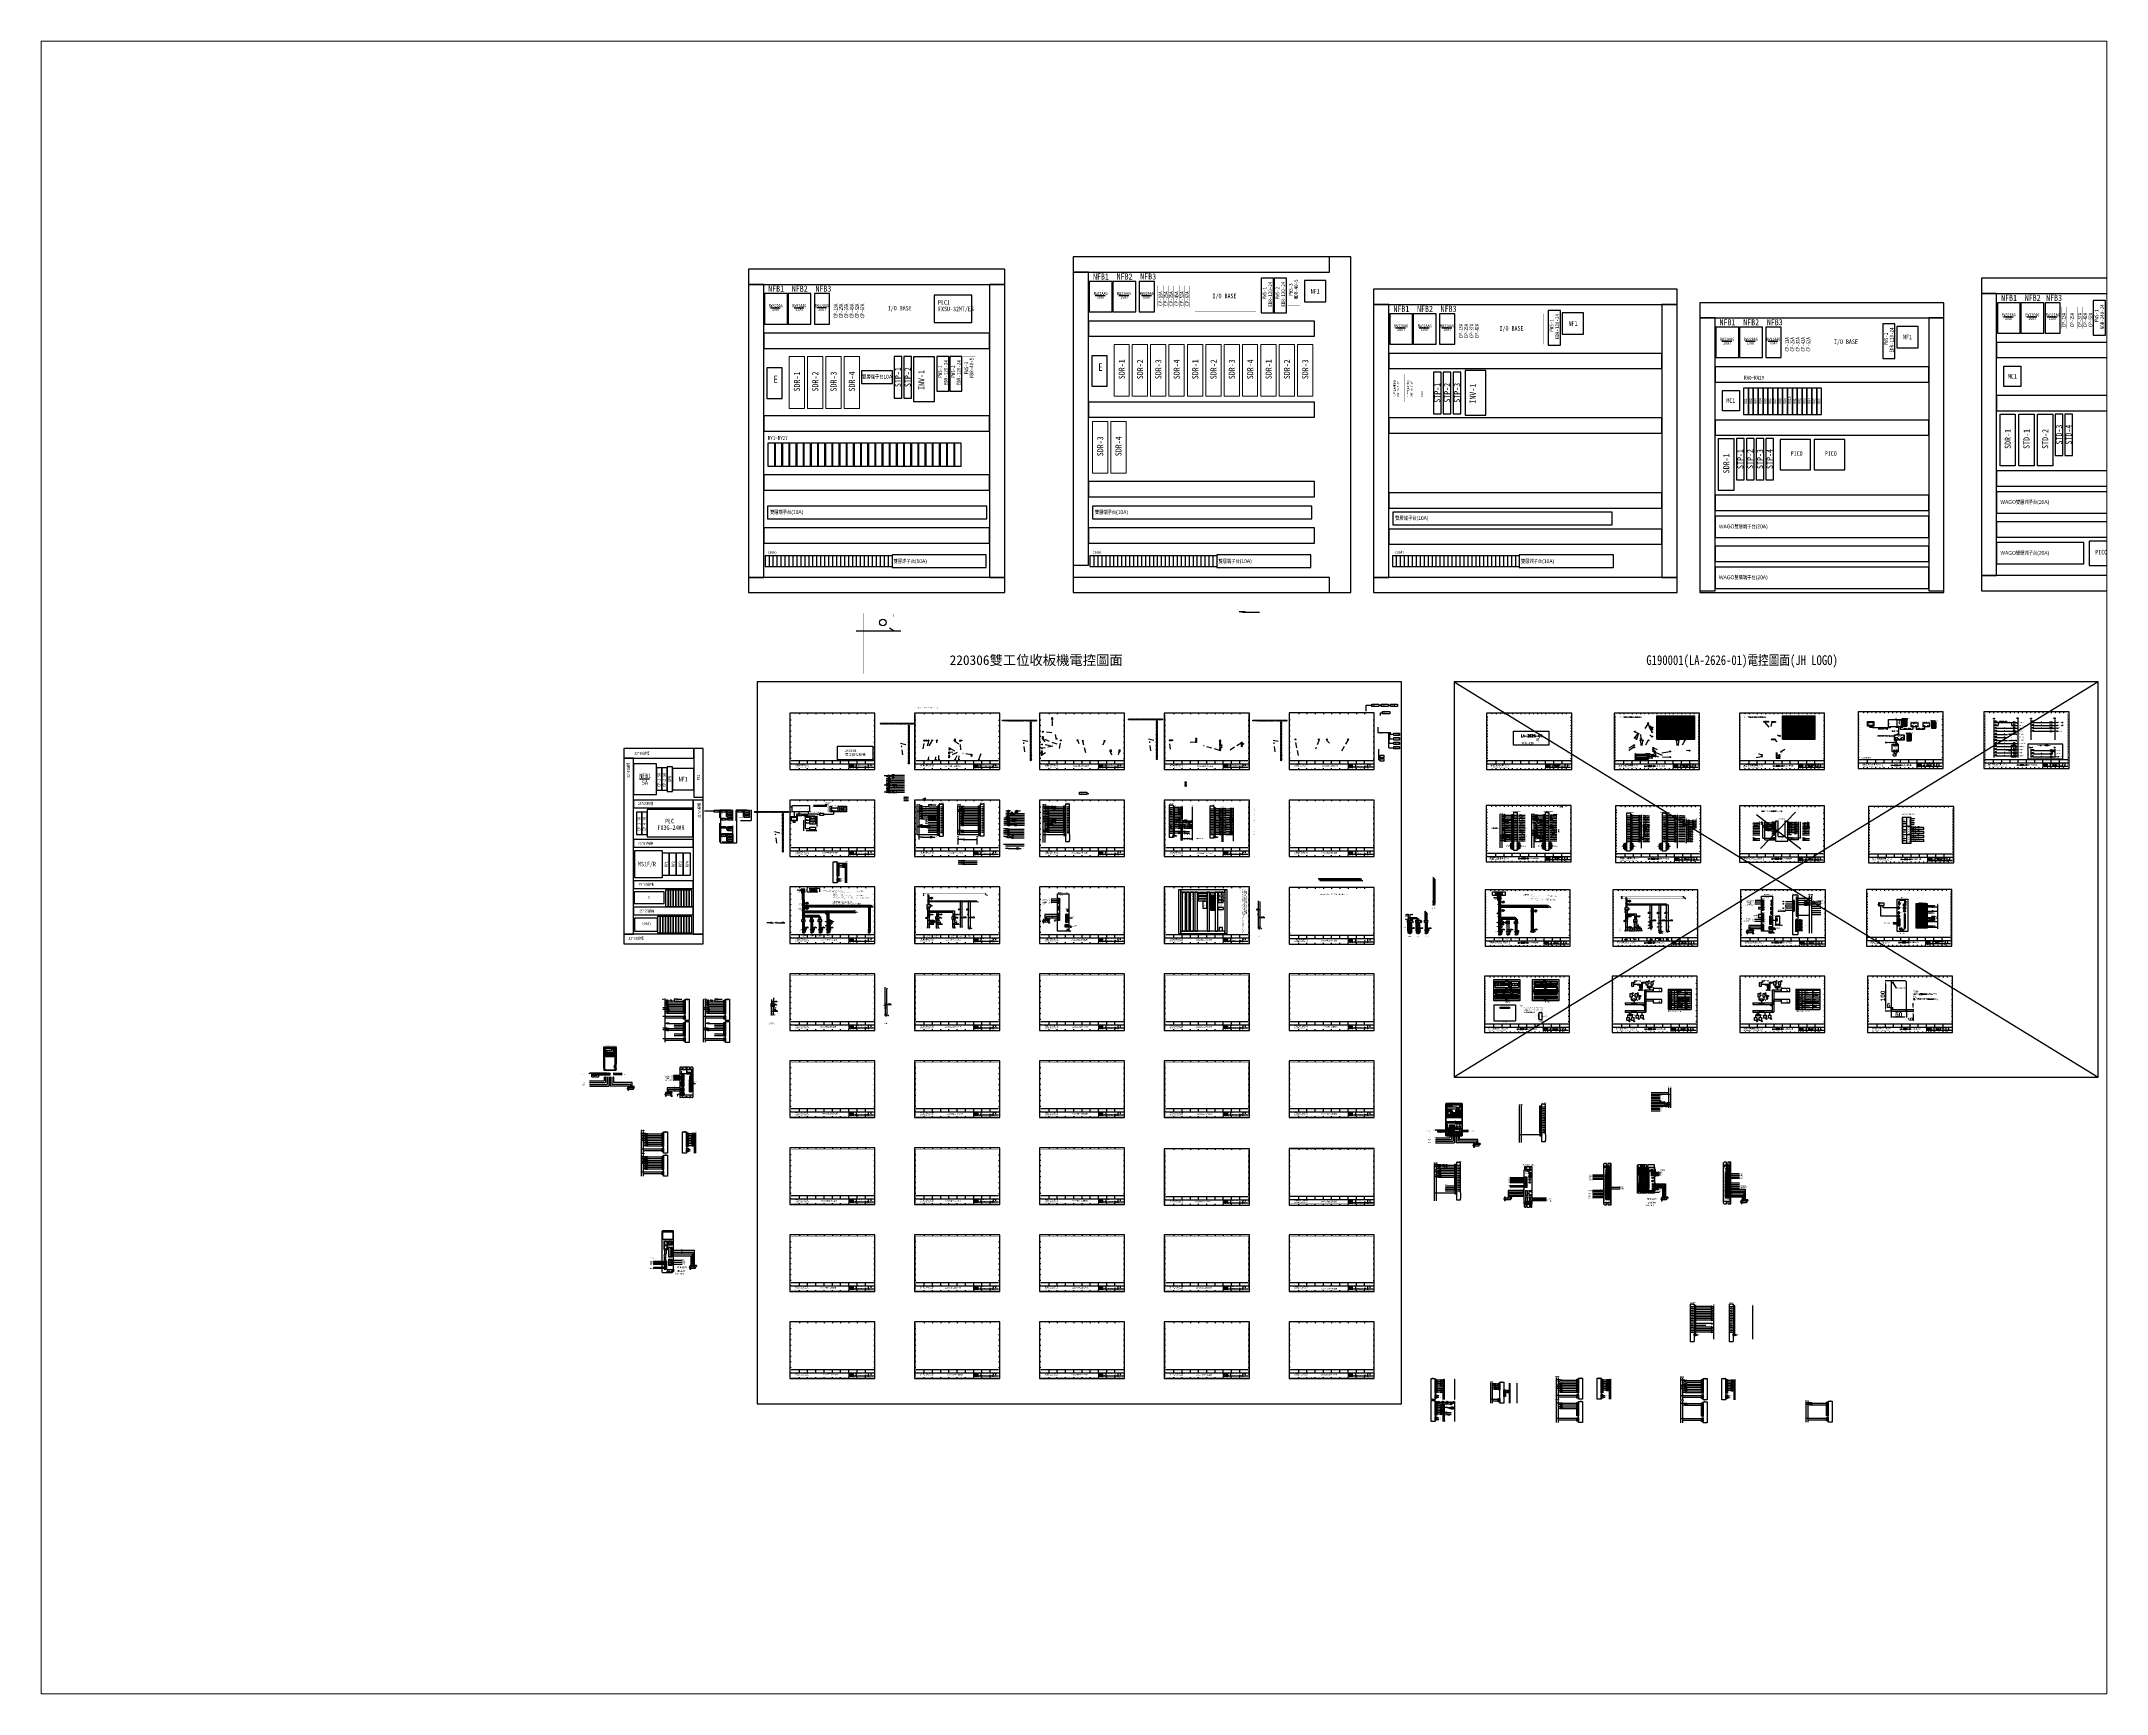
# Paper-space layout 'Layout1' of a CAD drawing. Header units: millimetres. Extents: x 160 to 1440, y 128 to 1152.
# The model-space entities are those that its viewports show. They can reach past a viewport. Long polylines and large blocks are cut down to what shows.
import ezdxf
from ezdxf import colors
from ezdxf.entities.mleader import LeaderData, LeaderLine
from ezdxf.enums import TextEntityAlignment as Align
from ezdxf.math import Vec2, Vec3

# ---------------------------------------------------------------- set-up
doc = ezdxf.new("R2010")
doc.units = ezdxf.units.MM
doc.header["$LTSCALE"] = 5
doc.header["$MEASUREMENT"] = 0
for name, pattern in [('CENTER', [2, 1.25, -0.25, 0.25, -0.25]), ('DASHED', [0.75, 0.5, -0.25]), ('DIVIDE2', [0.625, 0.25, -0.125, 0, -0.125, 0, -0.125]), ('HIDDEN', [0.375, 0.25, -0.125]), ('HIDDEN2', [0.1875, 0.125, -0.0625])]:
    doc.linetypes.add(name, pattern=pattern)
doc.layers.get('0').update_dxf_attribs({"linetype": 'CONTINUOUS'})
doc.layers.get('Defpoints').update_dxf_attribs({"linetype": 'CONTINUOUS'})
for name, color, linetype in [('0725040705-RDXF_CONTINUOUS_LINE', 7, 'CONTINUOUS'), ('2', 2, 'CONTINUOUS'), ('32524294XX-MDXF_CONTINUOUS_LINE', 7, 'CONTINUOUS'), ('32621207XX-MDXF_CONTINUOUS_LINE', 7, 'CONTINUOUS'), ('33086533XX-MDXF_CONTINUOUS_LINE', 7, 'CONTINUOUS'), ('33086563XX-MDXF_CONTINUOUS_LINE', 7, 'CONTINUOUS'), ('33531120XX-PDXF_CONTINUOUS_LINE', 7, 'CONTINUOUS'), ('4', 4, 'CONTINUOUS'), ('6', 6, 'CONTINUOUS'), ('AIR', 7, 'CONTINUOUS'), ('DASHED', 7, 'DASHED'), ('EEK500V-03P_DXF_CONTINUOUS_LINE', 7, 'CONTINUOUS'), ('M300-A-CASE-DXF_CONTINUOUS_LINE', 7, 'CONTINUOUS'), ('M300-A-HSK-ADXF_CONTINUOUS_LINE', 7, 'CONTINUOUS'), ('MS300-CB2-BDDXF_CONTINUOUS_LINE', 7, 'CONTINUOUS'), ('MS300-KNOB_DXF_CONTINUOUS_LINE', 7, 'CONTINUOUS'), ('MS300-KPD-CODXF_CONTINUOUS_LINE', 7, 'CONTINUOUS'), ('MS300-MEMBRADXF_CONTINUOUS_LINE', 7, 'CONTINUOUS'), ('OTA3004U101-DXF_CONTINUOUS_LINE', 7, 'CONTINUOUS'), ('SCREW-M3P5X6DXF_CONTINUOUS_LINE', 7, 'CONTINUOUS'), ('TEXT', 4, 'CONTINUOUS'), ('TRANSFORMER-DXF_CONTINUOUS_LINE', 7, 'CONTINUOUS'), ('圖框', 7, 'CONTINUOUS'), ('文字', 4, 'CONTINUOUS')]:
    doc.layers.add(name, color=color, linetype=linetype)
for name, color, linetype, lineweight in [('AM_0', 7, 'CONTINUOUS', 50), ('AM_4', 3, 'CONTINUOUS', 25), ('AM_7', 7, 'CENTER', 25), ('AM_9', 6, 'DASHED', 25)]:
    doc.layers.add(name, color=color, linetype=linetype, lineweight=lineweight)
doc.styles.add('chinese', font='simplex.shx', dxfattribs={"height": 2, "bigfont": 'chineset.shx'})
doc.styles.add('DAYUM', font='complex', dxfattribs={"bigfont": 'dayum'})
doc.styles.add('DAYUS', font='romanc.shx', dxfattribs={"height": 25, "bigfont": 'dayus.shx'})
doc.styles.add('K', font='sas', dxfattribs={"bigfont": 'stk'})
doc.styles.add('MtXpl_', font='mingliub.ttc')
doc.styles.add('MtXpl__1', font='mingliub.ttc')
doc.styles.add('ROMANS', font='romans', dxfattribs={"height": 2})
doc.styles.add('S', font='SIMPLEX', dxfattribs={"bigfont": 'DAYUS.SHX'})
doc.styles.add('SANSSERIFBOLD', font='sasb____', dxfattribs={"bigfont": 'rubonb'})
doc.styles.add('sim', font='simplex.shx', dxfattribs={"width": 0.8, "bigfont": 'chineset.shx'})
doc.styles.add('SIMPLEX', font='txt')
doc.styles.add('ST', font='c2.shx', dxfattribs={"height": 375, "bigfont": 'china.shx'})
doc.styles.get("Standard").update_dxf_attribs({"font": 'arialbd.ttf', "height": 15})
doc.styles.add('style1', font='KAIU.TTF')
doc.styles.add('新細明體', font='', dxfattribs={"width": 0.8})
doc.styles.add('標楷體', font='', dxfattribs={"width": 0.8})
doc.styles.add('標題', font='simplex.shx', dxfattribs={"height": 4, "bigfont": 'chineset.shx'})
doc.styles.add('線號', font='simplex.shx', dxfattribs={"height": 1.5, "bigfont": 'chineset.shx'})
doc.styles.get('新細明體').set_extended_font_data('新細明體')
doc.styles.get('標楷體').set_extended_font_data('標楷體')
doc.dimstyles.new('ISO-25', dxfattribs={"dimtxt": 10, "dimasz": 10, "dimexe": 1.25, "dimexo": 0.625, "dimtad": 1, "dimdsep": 46, "dimtxsty": 'Standard', "dimcen": 2.5, "dimadec": 0, "dimazin": 0, "dimtfac": 1, "dimtmove": 0, "dimatfit": 3, "dimfxl": 0, "dimarcsym": 0})

# ---------------------------------------------------------------- blocks, each defined once
blk = doc.blocks.new('*U19')
at = {"color": 0, "transparency": 16777216}
for p, q in [((-2, 0), (-0.4, 0)), ((0, 0.4), (0, 2)), ((0.4, 0), (2, 0)), ((0, -2), (0, -0.4))]:
    blk.add_line(p, q, dxfattribs=at)
at = {"color": 0, "linetype": 'Continuous', "transparency": 16777216}
for p, q in [((-0.2, 0), (0.2, 0)), ((0, -0.2), (0, 0.2))]:
    blk.add_line(p, q, dxfattribs=at)
blk = doc.blocks.new('A$C52BC11C5')
blk.add_line((0, 0, 0), (4, 4, 0))
blk.add_circle((2, 2, 0), 1)
blk = doc.blocks.new('A$C56EF1552')
at = {"layer": '2'}
for p, q in [((5, 0), (7, 1)), ((7, 1), (7, 0)), ((10, 0), (12, 1)), ((12, 1), (12, 0))]:
    blk.add_line(p, q, dxfattribs=at)
blk.add_lwpolyline([(2, 0), (2, 1), (0, 0), (14, 0), (34, 0)], dxfattribs=at)
blk = doc.blocks.new('*D21')
at = {"color": 0, "lineweight": -2, "transparency": 16777216}
for p, q in [((3610.1, 70.5), (3610.1, 47.1)), ((3660.1, 70.5), (3660.1, 47.1)), ((3615.1, 48.4), (3655.1, 48.4))]:
    blk.add_line(p, q, dxfattribs=at)
at = {"color": 0, "transparency": 16777216}
for points in [[(3615.1, 49.2), (3615.1, 47.5), (3610.1, 48.4)], [(3655.1, 49.2), (3655.1, 47.5), (3660.1, 48.4)]]:
    blk.add_solid(points, dxfattribs=at)
at = {"layer": 'Defpoints', "color": 0, "transparency": 16777216}
for p in [(3610.1, 71.1), (3660.1, 71.1), (3660.1, 48.4)]:
    blk.add_point(p, dxfattribs=at)
at = {"color": 0, "transparency": 16777216, "insert": (3635.1, 56.7), "char_height": 15, "attachment_point": 5}
blk.add_mtext('50', dxfattribs=at)
blk = doc.blocks.new('*U20')
at = {"color": 0, "transparency": 16777216}
for p, q in [((-1.62, 0), (-0.3, 0)), ((0, 0.3), (0, 1.62)), ((0.3, 0), (1.62, 0)), ((0, -1.62), (0, -0.3))]:
    blk.add_line(p, q, dxfattribs=at)
at = {"color": 0, "linetype": 'Continuous', "transparency": 16777216}
for p, q in [((-0.15, 0), (0.15, 0)), ((0, -0.15), (0, 0.15))]:
    blk.add_line(p, q, dxfattribs=at)
blk = doc.blocks.new('*D22')
at = {"color": 0, "lineweight": -3, "transparency": 16777216}
blk.add_line((3610.1, 79.4), (3597.1, 79.4), dxfattribs=at)
at = {"color": 0, "lineweight": -2, "transparency": 16777216}
for p, q in [((3610.1, 71.7), (3610.1, 80.6)), ((3616.1, 73.7), (3616.1, 80.6))]:
    blk.add_line(p, q, dxfattribs=at)
at = {"color": 0, "transparency": 16777216}
for points in [[(3613.1, 79.9), (3613.1, 78.9), (3610.1, 79.4)], [(3613.1, 79.9), (3613.1, 78.9), (3616.1, 79.4)]]:
    blk.add_solid(points, dxfattribs=at)
at = {"layer": 'Defpoints', "color": 0, "transparency": 16777216}
for p in [(3610.1, 79.4), (3610.1, 71.1), (3616.1, 73.1)]:
    blk.add_point(p, dxfattribs=at)
at = {"color": 0, "transparency": 16777216, "insert": (3602.1, 87), "char_height": 15, "attachment_point": 5}
blk.add_mtext('6', dxfattribs=at)
blk = doc.blocks.new('*D23')
at = {"color": 0, "lineweight": -2, "transparency": 16777216}
for p, q in [((3616.7, 73.1), (3683.3, 73.1)), ((3682.1, 83.1), (3682.1, 93.1)), ((3682.1, 73.1), (3682.1, 67.1)), ((3614.7, 67.1), (3683.3, 67.1)), ((3682.1, 57.1), (3682.1, 35.8))]:
    blk.add_line(p, q, dxfattribs=at)
at = {"color": 0, "transparency": 16777216}
for points in [[(3680.4, 83.1), (3683.7, 83.1), (3682.1, 73.1)], [(3680.4, 57.1), (3683.7, 57.1), (3682.1, 67.1)]]:
    blk.add_solid(points, dxfattribs=at)
at = {"layer": 'Defpoints', "color": 0, "transparency": 16777216}
for p in [(3616.1, 73.1), (3614.1, 67.1), (3682.1, 67.1)]:
    blk.add_point(p, dxfattribs=at)
at = {"color": 0, "transparency": 16777216, "insert": (3673.8, 41.5), "char_height": 15, "attachment_point": 5, "rotation": 90}
blk.add_mtext('6', dxfattribs=at)
blk = doc.blocks.new('*D24')
at = {"color": 0, "lineweight": -2, "transparency": 16777216}
for p, q in [((3613.5, 167.1), (3590.3, 167.1)), ((3591.5, 157.1), (3591.5, 77.1)), ((3613.5, 67.1), (3590.3, 67.1))]:
    blk.add_line(p, q, dxfattribs=at)
at = {"color": 0, "transparency": 16777216}
for points in [[(3589.8, 157.1), (3593.2, 157.1), (3591.5, 167.1)], [(3589.8, 77.1), (3593.2, 77.1), (3591.5, 67.1)]]:
    blk.add_solid(points, dxfattribs=at)
at = {"layer": 'Defpoints', "color": 0, "transparency": 16777216}
for p in [(3614.1, 167.1), (3591.5, 67.1), (3614.1, 67.1)]:
    blk.add_point(p, dxfattribs=at)
at = {"color": 0, "transparency": 16777216, "insert": (3583.2, 117.1), "char_height": 15, "attachment_point": 5, "rotation": 90}
blk.add_mtext('100', dxfattribs=at)
blk = doc.blocks.new('圖框')
at = {"layer": '圖框'}
for p, q in [((0, 185), (0, 0)), ((279, 185), (0, 185)), ((4, 162), (0, 162)), ((4, 144), (0, 144)), ((31.5, 185), (31.5, 181)), ((58.5, 185), (58.5, 181)), ((85.5, 185), (85.5, 181)), ((112.5, 185), (112.5, 181)), ((139.5, 185), (139.5, 181)), ((166.5, 185), (166.5, 181)), ((193.5, 185), (193.5, 181)), ((220.5, 185), (220.5, 181)), ((247.5, 185), (247.5, 181)), ((275, 162), (279, 162)), ((275, 144), (279, 144)), ((279, 0), (279, 185)), ((4, 126), (0, 126)), ((4, 108), (0, 108)), ((4, 90), (0, 90)), ((4, 72), (0, 72)), ((275, 126), (279, 126)), ((275, 108), (279, 108)), ((275, 90), (279, 90)), ((275, 72), (279, 72)), ((4, 54), (0, 54)), ((4, 36), (0, 36)), ((4, 18), (0, 18)), ((0, 0), (279, 0)), ((4, 29), (275, 29)), ((4, 18), (275, 18)), ((31.5, 18), (31.5, 29)), ((31.5, 0), (31.5, 4)), ((58.5, 18), (58.5, 29)), ((58.5, 0), (58.5, 4)), ((85.5, 18), (85.5, 29)), ((85.5, 0), (85.5, 4)), ((112.5, 18), (112.5, 29)), ((112.5, 0), (112.5, 4)), ((139.5, 18), (139.5, 29)), ((139.5, 0), (139.5, 4)), ((166.5, 18), (166.5, 29)), ((166.5, 0), (166.5, 4)), ((192, 14.5), (207.1, 14.5)), ((192, 11), (207.1, 11)), ((192, 7.5), (207.1, 7.5)), ((193.5, 18), (193.5, 29)), ((193.5, 0), (193.5, 4)), ((199.4, 18), (199.4, 4)), ((207.1, 18), (207.1, 4)), ((207.1, 8), (275, 8)), ((217.2, 18), (217.2, 4)), ((220.5, 18), (220.5, 29)), ((220.5, 0), (220.5, 4)), ((247.5, 18), (247.5, 29)), ((247.5, 0), (247.5, 4)), ((257, 18), (257, 12)), ((265, 18), (265, 12)), ((275, 54), (279, 54)), ((275, 36), (279, 36)), ((275, 18), (279, 18))]:
    blk.add_line(p, q, dxfattribs=at)
at = {"layer": '圖框', "const_width": 0.2}
for points in [[(4, 4), (275, 4), (275, 181), (4, 181)], [(4, 181), (275, 181), (275, 4), (4, 4)]]:
    blk.add_lwpolyline(points, close=True, dxfattribs=at)
at = {"layer": '圖框'}
for points, const_width in [([(4, 18), (275, 18)], 0.2), ([(79, 18), (79, 4)], 0.15), ([(192, 18), (192, 4)], 0.15), ([(207.1, 12), (275, 12)], 0.15)]:
    blk.add_lwpolyline(points, dxfattribs=dict(at, const_width=const_width))
for points in [[(246.9, 12), (246.9, 4)], [(256.6, 12), (256.6, 4)]]:
    blk.add_lwpolyline(points, dxfattribs=at)
at = {"insert": (17.3, 15.6), "char_height": 2, "width": 50.982, "attachment_point": 1, "style": '線號'}
blk.add_mtext('{\\fMicrosoft JhengHei|b1|i0|c136|p34;\\H1.75x;\\C4;高加盛科技有限公司\\H0.85714x;\\P\\fMicrosoft JhengHei|b0|i0|c136|p34;\\H0.83333x;GJS TECHNOLOGY COMPANY}', dxfattribs=at)
at = {"layer": '圖框', "style": '標楷體', "width": 0.8}
for s, p in [('2', (1.4, 134.1)), ('0', (1.4, 170.1)), ('1', (1.4, 152.1)), ('0', (17.6, 181.9)), ('1', (44.6, 181.9)), ('2', (71.6, 181.9)), ('3', (98.6, 181.9)), ('4', (125.6, 181.9)), ('5', (152.6, 181.9)), ('6', (179.6, 181.9)), ('7', (206.6, 181.9)), ('8', (233.6, 181.9)), ('9', (260.6, 181.9)), ('2', (276.4, 134.1)), ('0', (276.4, 170.1)), ('1', (276.4, 152.1)), ('3', (1.4, 116.1)), ('4', (1.4, 98.1)), ('5', (1.4, 80.1)), ('3', (276.4, 116.1)), ('4', (276.4, 98.1)), ('5', (276.4, 80.1)), ('6', (1.4, 62.1)), ('7', (1.4, 44.1)), ('8', (1.4, 26.1)), ('0', (17.6, 0.9)), ('1', (44.6, 0.9)), ('2', (71.6, 0.9)), ('3', (98.6, 0.9)), ('4', (125.6, 0.9)), ('5', (152.6, 0.9)), ('6', (179.6, 0.9)), ('7', (206.6, 0.9)), ('8', (233.6, 0.9)), ('9', (260.6, 0.9)), ('6', (276.4, 62.1)), ('7', (276.4, 44.1)), ('8', (276.4, 26.1))]:
    blk.add_text(s, height=2, dxfattribs=at).set_placement(p)
at = {"layer": '圖框', "style": 'MtXpl_'}
for s, p in [('設計', (210.4, 5.3)), ('圖號', (210.4, 14.2)), ('日期', (210.2, 9.3)), ('繪圖', (249.6, 9.3)), ('核准', (249.6, 5.3)), ('頁次^J', (258.3, 14.2))]:
    blk.add_text(s, height=2, dxfattribs=at).set_placement(p)
blk = doc.blocks.new('*U82')
at = {"linetype": 'Continuous'}
blk.add_lwpolyline([(2.2, -7.5), (2.2, 7.5), (-2.2, 7.5), (-2.2, -7.5)], close=True, dxfattribs=at)
blk = doc.blocks.new('*U81')
at = {"color": 0, "linetype": 'ByBlock', "lineweight": -2, "transparency": 16777216}
for p in [(0, 0), (4.7, 0), (9.4, 0), (14.1, 0), (18.8, 0), (84.6, 0), (89.3, 0), (94, 0), (98.7, 0), (103.4, 0), (108.1, 0), (112.8, 0), (117.5, 0), (122.2, 0)]:
    blk.add_blockref('*U82', p, dxfattribs=at)
at = {"color": 0, "linetype": 'Continuous'}
for p in [(23.5, 0), (28.2, 0), (32.9, 0), (37.6, 0), (42.3, 0), (47, 0), (51.7, 0), (56.4, 0), (61.1, 0), (65.8, 0), (70.5, 0), (75.2, 0), (79.9, 0)]:
    blk.add_blockref('*U82', p, dxfattribs=at)

msp = doc.modelspace()

# ---------------------------------------------------------------- hatches: boundary and pattern name
at = {"linetype": 'Continuous'}
h = msp.add_hatch(color=0, dxfattribs=at)
h.dxf.hatch_style = 1
h.set_gradient(color1=(255, 255, 0), color2=(255, 252, 55), centered=1, one_color=1, tint=0.608609)
h.paths.add_polyline_path([(1262.304, 1321.351, 1), (1261.512, 1321.351, 1)])
edge = h.paths.add_edge_path()
edge.add_arc((1261.908, 1321.351), 0.396, 0, 360)
h = msp.add_hatch(color=2, dxfattribs=at)
h.dxf.hatch_style = 1
h.set_gradient(color1=(255, 255, 0), color2=(255, 252, 55), centered=1, one_color=1, tint=0.608609)
edge = h.paths.add_edge_path()
edge.add_arc((2109.169, 505.441), 0.396, 0, 360)
h = msp.add_hatch(color=2, dxfattribs=at)
h.dxf.hatch_style = 1
h.set_gradient(color1=(255, 255, 0), color2=(255, 252, 55), centered=1, one_color=1, tint=0.608609)
edge = h.paths.add_edge_path()
edge.add_arc((2112.109, 502.501), 0.396, 0, 360)
h = msp.add_hatch(color=2, dxfattribs=at)
h.dxf.hatch_style = 1
h.set_gradient(color1=(255, 255, 0), color2=(255, 252, 55), centered=1, one_color=1, tint=0.608609)
edge = h.paths.add_edge_path()
edge.add_arc((2115.049, 499.561), 0.396, 0, 360)
h = msp.add_hatch(color=2, dxfattribs=at)
h.dxf.hatch_style = 1
h.paths.add_polyline_path([(43.651, 413.889, 1), (42.651, 413.889, 1)])
h.paths.add_polyline_path([(43.651, 413.889, 1), (42.651, 413.889, 1)])
h.paths.add_polyline_path([(43.651, 413.889, 1), (42.651, 413.889, 1)])
h = msp.add_hatch(color=2, dxfattribs=at)
h.dxf.hatch_style = 1
h.paths.add_polyline_path([(46.591, 410.949, 1), (45.591, 410.949, 1)])
h.paths.add_polyline_path([(46.591, 410.949, 1), (45.591, 410.949, 1)])
h.paths.add_polyline_path([(46.591, 410.949, 1), (45.591, 410.949, 1)])
h = msp.add_hatch(color=2, dxfattribs=at)
h.dxf.hatch_style = 1
h.paths.add_polyline_path([(49.531, 408.009, 1), (48.531, 408.009, 1)])
h.paths.add_polyline_path([(49.531, 408.009, 1), (48.531, 408.009, 1)])
h.paths.add_polyline_path([(49.531, 408.009, 1), (48.531, 408.009, 1)])
h = msp.add_hatch(color=2, dxfattribs=at)
h.dxf.hatch_style = 1
h.set_gradient(color1=(255, 255, 0), color2=(255, 252, 55), centered=1, one_color=1, tint=0.608609)
edge = h.paths.add_edge_path()
edge.add_arc((258.977, 413.889), 0.396, 0, 360)
h = msp.add_hatch(color=2, dxfattribs=at)
h.dxf.hatch_style = 1
h.set_gradient(color1=(255, 255, 0), color2=(255, 252, 55), centered=1, one_color=1, tint=0.608609)
edge = h.paths.add_edge_path()
edge.add_arc((261.917, 410.949), 0.396, 0, 360)
h = msp.add_hatch(color=2, dxfattribs=at)
h.dxf.hatch_style = 1
h.set_gradient(color1=(255, 255, 0), color2=(255, 252, 55), centered=1, one_color=1, tint=0.608609)
edge = h.paths.add_edge_path()
edge.add_arc((264.857, 408.009), 0.396, 0, 360)
h = msp.add_hatch(color=2, dxfattribs=at)
h.dxf.hatch_style = 1
h.paths.add_polyline_path([(455.325, 429.203, 1), (454.325, 429.203, 1)])
h.paths.add_polyline_path([(455.325, 429.203, 1), (454.325, 429.203, 1)])
h.paths.add_polyline_path([(455.325, 429.203, 1), (454.325, 429.203, 1)])
h = msp.add_hatch(color=2, dxfattribs=at)
h.dxf.hatch_style = 1
h.paths.add_polyline_path([(458.265, 426.215, 1), (457.265, 426.215, 1)])
h.paths.add_polyline_path([(458.265, 426.215, 1), (457.265, 426.215, 1)])
h.paths.add_polyline_path([(458.265, 426.215, 1), (457.265, 426.215, 1)])
h = msp.add_hatch(color=2, dxfattribs=at)
h.dxf.hatch_style = 1
h.paths.add_polyline_path([(560.928, 429.176, 1), (559.928, 429.176, 1)])
h.paths.add_polyline_path([(560.928, 429.176, 1), (559.928, 429.176, 1)])
h.paths.add_polyline_path([(560.928, 429.176, 1), (559.928, 429.176, 1)])
h = msp.add_hatch(color=2, dxfattribs=at)
h.dxf.hatch_style = 1
h.paths.add_polyline_path([(566.738, 426.236, 1), (565.738, 426.236, 1)])
h.paths.add_polyline_path([(566.738, 426.236, 1), (565.738, 426.236, 1)])
h.paths.add_polyline_path([(566.738, 426.236, 1), (565.738, 426.236, 1)])
h = msp.add_hatch(color=2, dxfattribs=at)
h.dxf.hatch_style = 1
h.paths.add_polyline_path([(587.928, 429.176, 1), (586.928, 429.176, 1)])
h.paths.add_polyline_path([(587.928, 429.176, 1), (586.928, 429.176, 1)])
h.paths.add_polyline_path([(587.928, 429.176, 1), (586.928, 429.176, 1)])
h = msp.add_hatch(color=2, dxfattribs=at)
h.dxf.hatch_style = 1
h.paths.add_polyline_path([(593.738, 426.236, 1), (592.738, 426.236, 1)])
h.paths.add_polyline_path([(593.738, 426.236, 1), (592.738, 426.236, 1)])
h.paths.add_polyline_path([(593.738, 426.236, 1), (592.738, 426.236, 1)])
h = msp.add_hatch(color=2, dxfattribs=at)
h.dxf.hatch_style = 1
h.paths.add_polyline_path([(43.673, 396.198, 1), (42.673, 396.198, 1)])
h.paths.add_polyline_path([(43.673, 396.198, 1), (42.673, 396.198, 1)])
h.paths.add_polyline_path([(43.673, 396.198, 1), (42.673, 396.198, 1)])
h = msp.add_hatch(color=2, dxfattribs=at)
h.dxf.hatch_style = 1
h.paths.add_polyline_path([(43.673, 381.986, 1), (42.673, 381.986, 1)])
h.paths.add_polyline_path([(43.673, 381.986, 1), (42.673, 381.986, 1)])
h.paths.add_polyline_path([(43.673, 381.986, 1), (42.673, 381.986, 1)])
h = msp.add_hatch(color=2, dxfattribs=at)
h.dxf.hatch_style = 1
h.paths.add_polyline_path([(46.613, 393.258, 1), (45.613, 393.258, 1)])
h.paths.add_polyline_path([(46.613, 393.258, 1), (45.613, 393.258, 1)])
h.paths.add_polyline_path([(46.613, 393.258, 1), (45.613, 393.258, 1)])
h = msp.add_hatch(color=2, dxfattribs=at)
h.dxf.hatch_style = 1
h.paths.add_polyline_path([(46.613, 379.046, 1), (45.613, 379.046, 1)])
h.paths.add_polyline_path([(46.613, 379.046, 1), (45.613, 379.046, 1)])
h.paths.add_polyline_path([(46.613, 379.046, 1), (45.613, 379.046, 1)])
h = msp.add_hatch(color=2, dxfattribs=at)
h.dxf.hatch_style = 1
h.paths.add_polyline_path([(49.553, 390.318, 1), (48.553, 390.318, 1)])
h.paths.add_polyline_path([(49.553, 390.318, 1), (48.553, 390.318, 1)])
h.paths.add_polyline_path([(49.553, 390.318, 1), (48.553, 390.318, 1)])
h = msp.add_hatch(color=2, dxfattribs=at)
h.dxf.hatch_style = 1
h.paths.add_polyline_path([(49.553, 376.106, 1), (48.553, 376.106, 1)])
h.paths.add_polyline_path([(49.553, 376.106, 1), (48.553, 376.106, 1)])
h.paths.add_polyline_path([(49.553, 376.106, 1), (48.553, 376.106, 1)])
h = msp.add_hatch(color=2, dxfattribs=at)
h.dxf.hatch_style = 1
h.paths.add_polyline_path([(123.882, 396.198, 1), (122.882, 396.198, 1)])
h.paths.add_polyline_path([(123.882, 396.198, 1), (122.882, 396.198, 1)])
h.paths.add_polyline_path([(123.882, 396.198, 1), (122.882, 396.198, 1)])
h = msp.add_hatch(color=2, dxfattribs=at)
h.dxf.hatch_style = 1
h.paths.add_polyline_path([(126.822, 393.258, 1), (125.822, 393.258, 1)])
h.paths.add_polyline_path([(126.822, 393.258, 1), (125.822, 393.258, 1)])
h.paths.add_polyline_path([(126.822, 393.258, 1), (125.822, 393.258, 1)])
h = msp.add_hatch(color=2, dxfattribs=at)
h.dxf.hatch_style = 1
h.paths.add_polyline_path([(129.762, 390.2, 1), (128.762, 390.2, 1)])
h.paths.add_polyline_path([(129.762, 390.2, 1), (128.762, 390.2, 1)])
h.paths.add_polyline_path([(129.762, 390.2, 1), (128.762, 390.2, 1)])
h = msp.add_hatch(color=2, dxfattribs=at)
h.dxf.hatch_style = 1
h.paths.add_polyline_path([(2084.072, 394.011, 1), (2083.072, 394.011, 1)])
h.paths.add_polyline_path([(2084.072, 394.011, 1), (2083.072, 394.011, 1)])
h.paths.add_polyline_path([(2084.072, 394.011, 1), (2083.072, 394.011, 1)])
h = msp.add_hatch(color=2, dxfattribs=at)
h.dxf.hatch_style = 1
h.paths.add_polyline_path([(2087.012, 391.071, 1), (2086.012, 391.071, 1)])
h.paths.add_polyline_path([(2087.012, 391.071, 1), (2086.012, 391.071, 1)])
h.paths.add_polyline_path([(2087.012, 391.071, 1), (2086.012, 391.071, 1)])
h = msp.add_hatch(color=2, dxfattribs=at)
h.dxf.hatch_style = 1
h.paths.add_polyline_path([(2089.952, 388.131, 1), (2088.952, 388.131, 1)])
h.paths.add_polyline_path([(2089.952, 388.131, 1), (2088.952, 388.131, 1)])
h.paths.add_polyline_path([(2089.952, 388.131, 1), (2088.952, 388.131, 1)])
h = msp.add_hatch(color=2, dxfattribs=at)
h.dxf.hatch_style = 1
h.paths.add_polyline_path([(314.428, 144.176, 1), (313.428, 144.176, 1)])
h.paths.add_polyline_path([(314.428, 144.176, 1), (313.428, 144.176, 1)])
h.paths.add_polyline_path([(314.428, 144.176, 1), (313.428, 144.176, 1)])
h = msp.add_hatch(color=2, dxfattribs=at)
h.dxf.hatch_style = 1
h.paths.add_polyline_path([(320.238, 141.236, 1), (319.238, 141.236, 1)])
h.paths.add_polyline_path([(320.238, 141.236, 1), (319.238, 141.236, 1)])
h.paths.add_polyline_path([(320.238, 141.236, 1), (319.238, 141.236, 1)])
h = msp.add_hatch(color=0, dxfattribs=at)
h.dxf.hatch_style = 1
h.set_gradient(color1=(255, 255, 255), centered=1, one_color=1, tint=1)
h.paths.add_polyline_path([(-652.709, -136.265), (-655.728, -135.471), (-655.728, -137.059)])
h = msp.add_hatch(color=0, dxfattribs=at)
h.dxf.hatch_style = 1
h.set_gradient(color1=(255, 255, 255), centered=1, one_color=1, tint=1)
h.paths.add_polyline_path([(-650.375, -178.045), (-653.394, -177.251), (-653.394, -178.839)])
h = msp.add_hatch(color=0, dxfattribs=at)
h.dxf.hatch_style = 1
h.set_gradient(color1=(255, 255, 255), centered=1, one_color=1, tint=1)
h.paths.add_polyline_path([(-650.352, -172.386), (-653.37, -171.592), (-653.37, -173.18)])
h = msp.add_hatch(color=0, dxfattribs=at)
h.dxf.hatch_style = 1
h.set_gradient(color1=(255, 255, 255), centered=1, one_color=1, tint=1)
h.paths.add_polyline_path([(-650.328, -161.082), (-653.347, -160.288), (-653.347, -161.876)])
h = msp.add_hatch(color=0, dxfattribs=at)
h.dxf.hatch_style = 1
h.set_gradient(color1=(255, 255, 255), centered=1, one_color=1, tint=1)
h.paths.add_polyline_path([(-650.328, -166.727), (-653.347, -165.933), (-653.347, -167.521)])
h = msp.add_hatch(color=0, dxfattribs=at)
h.dxf.hatch_style = 1
h.set_gradient(color1=(255, 255, 255), centered=1, one_color=1, tint=1)
h.paths.add_polyline_path([(-547.728, -136.284), (-550.747, -135.49), (-550.747, -137.078)])
h = msp.add_hatch(color=0, dxfattribs=at)
h.dxf.hatch_style = 1
h.set_gradient(color1=(255, 255, 255), centered=1, one_color=1, tint=1)
h.paths.add_polyline_path([(-547.686, -140.648), (-550.705, -139.855), (-550.705, -141.442)])
h = msp.add_hatch(color=0, dxfattribs=at)
h.dxf.hatch_style = 1
h.set_gradient(color1=(255, 255, 255), centered=1, one_color=1, tint=1)
h.paths.add_polyline_path([(2118.908, -322.128), (2115.889, -321.335), (2115.889, -322.922)])
h = msp.add_hatch(color=0, dxfattribs=at)
h.dxf.hatch_style = 1
h.set_gradient(color1=(255, 255, 255), centered=1, one_color=1, tint=1)
h.paths.add_polyline_path([(2223.889, -322.512), (2220.87, -321.718), (2220.87, -323.306)])
h = msp.add_hatch(color=0, dxfattribs=at)
h.dxf.hatch_style = 1
h.set_gradient(color1=(255, 255, 255), centered=1, one_color=1, tint=1)
h.paths.add_polyline_path([(2223.931, -326.876), (2220.912, -326.082), (2220.912, -327.67)])
h = msp.add_hatch(color=0, dxfattribs=at)
h.dxf.hatch_style = 1
h.set_gradient(color1=(255, 255, 255), centered=1, one_color=1, tint=1)
h.paths.add_polyline_path([(2121.242, -364.273), (2118.224, -363.479), (2118.224, -365.067)])
h = msp.add_hatch(color=0, dxfattribs=at)
h.dxf.hatch_style = 1
h.set_gradient(color1=(255, 255, 255), centered=1, one_color=1, tint=1)
h.paths.add_polyline_path([(2121.266, -358.614), (2118.247, -357.82), (2118.247, -359.408)])
h = msp.add_hatch(color=0, dxfattribs=at)
h.dxf.hatch_style = 1
h.set_gradient(color1=(255, 255, 255), centered=1, one_color=1, tint=1)
h.paths.add_polyline_path([(2121.289, -347.309), (2118.27, -346.516), (2118.27, -348.103)])
h = msp.add_hatch(color=0, dxfattribs=at)
h.dxf.hatch_style = 1
h.set_gradient(color1=(255, 255, 255), centered=1, one_color=1, tint=1)
h.paths.add_polyline_path([(2121.289, -352.955), (2118.27, -352.161), (2118.27, -353.749)])
h = msp.add_hatch(color=256)
h.paths.add_polyline_path([(2421.459, -456.633), (2421.951, -456.633), (2421.951, -455.527), (2422.196, -455.527), (2422.196, -455.281), (2421.951, -455.281), (2421.951, -454.667), (2421.213, -455.527), (2421.459, -455.527)])
h.paths.add_polyline_path([(2422.319, -455.281), (2422.934, -455.281), (2422.934, -456.633), (2422.319, -456.633)])
edge = h.paths.add_edge_path()
edge.add_arc((2422.734, -454.912), 0.198, 360, 387.3736279)
edge.add_arc((2422.682, -454.94), 0.257, 27.3736279, 51.3401917)
edge.add_arc((2422.648, -454.982), 0.312, 51.3401917, 71.6663085)
edge.add_arc((2422.625, -455.05), 0.383, 71.6663085, 90)
edge.add_arc((2422.625, -455.05), 0.383, 90, 108.3336915)
edge.add_arc((2422.603, -454.982), 0.312, 108.3336915, 128.6598083)
edge.add_arc((2422.569, -454.94), 0.257, 128.6598083, 152.6263721)
edge.add_arc((2422.516, -454.912), 0.198, 152.6263721, 180)
edge.add_arc((2422.516, -454.912), 0.198, 180, 207.3736279)
edge.add_arc((2422.569, -454.885), 0.257, 207.3736279, 231.3401917)
edge.add_arc((2422.603, -454.843), 0.312, 231.3401917, 251.6663085)
edge.add_arc((2422.625, -454.775), 0.383, 251.6663085, 270)
edge.add_arc((2422.625, -454.775), 0.383, 270, 288.3336915)
edge.add_arc((2422.648, -454.843), 0.312, 288.3336915, 308.6598083)
edge.add_arc((2422.682, -454.885), 0.257, 308.6598083, 332.6263721)
edge.add_arc((2422.734, -454.912), 0.198, 332.6263721, 360)
h.paths.add_polyline_path([(2424.654, -455.281), (2425.268, -455.281), (2425.268, -456.633), (2424.654, -456.633)])
edge = h.paths.add_edge_path()
edge.add_line((2425.514, -455.281), (2425.883, -455.281))
edge.add_arc((2425.883, -455.527), 0.246, 0, 90, ccw=False)
edge.add_line((2426.129, -455.527), (2426.129, -456.633))
edge.add_line((2426.129, -456.633), (2425.514, -456.633))
edge.add_line((2425.514, -456.633), (2425.514, -455.281))
h.paths.add_polyline_path([(2420.713, -455.281), (2420.975, -455.761), (2421.275, -455.281)], flags=16)
edge = h.paths.add_edge_path()
edge.add_arc((2415.836, -456.939), 2.012, 92.6977894, 121.6943706)
edge.add_arc((2416.184, -456.23), 1.727, 89.9412514, 144.4858645, ccw=False)
edge.add_arc((2419.057, -457.896), 4.444, 118.8460179, 130.2373001, ccw=False)
edge.add_arc((2416.994, -454.134), 0.154, 89.8616757, 122.0189632, ccw=False)
edge.add_arc((2416.994, -454.211), 0.23, -16.8121556, 89.8616757, ccw=False)
edge.add_arc((2417.067, -454.233), 0.154, 304.7266096, 343.1878444, ccw=False)
edge.add_arc((2419.259, -458.123), 4.312, 119.2096348, 124.5591796)
edge.add_arc((2416.276, -456.601), 2.1, 57.795907, 75.1819403, ccw=False)
edge.add_arc((2417.313, -454.955), 0.154, 50.4677861, 57.795907, ccw=False)
edge.add_arc((2417.282, -454.993), 0.203, -92.7809634, 50.4677861, ccw=False)
edge.add_arc((2417.279, -455.042), 0.154, 244.4613483, 267.2190366, ccw=False)
edge.add_arc((2416.034, -457.65), 2.736, 64.4613483, 82.7892134)
edge.add_arc((2421.684, -461.426), 8.384, 129.2700747, 152.7688305)
edge.add_arc((2419.639, -458.905), 5.567, 134.4306687, 166.3346772, ccw=False)
edge = h.paths.add_edge_path(flags=17)
edge.add_arc((2416.379, -455.824), 0.269, 0, 360)
h.paths.add_polyline_path([(2418.24, -454.667), (2418.24, -456.633), (2418.977, -456.633), (2418.977, -454.667)])
h.paths.add_polyline_path([(2419.001, -454.667), (2419.739, -454.667), (2419.739, -455.404)])
h.paths.add_polyline_path([(2419.001, -456.633), (2419.739, -455.895), (2419.739, -456.633)])
h.paths.add_polyline_path([(2419.493, -455.281), (2419.001, -455.65), (2419.493, -456.018)])
h.paths.add_polyline_path([(2420.361, -456.633), (2420.1, -456.153), (2419.8, -456.633)], flags=16)
h.paths.add_polyline_path([(2419.8, -455.281), (2420.537, -455.281), (2421.275, -456.633), (2420.537, -456.633)])
edge = h.paths.add_edge_path()
edge.add_arc((2423.735, -455.957), 0.679, 95.452622, 264.547378)
edge.add_line((2423.671, -456.633), (2423.671, -455.281))
edge = h.paths.add_edge_path()
edge.add_arc((2423.852, -455.957), 0.679, 275.452622, 444.547378)
edge.add_line((2423.917, -455.281), (2423.917, -456.633))
h = msp.add_hatch(color=256)
h.paths.add_polyline_path([(2673.557, -442.854, -0.04974482), (2674.647, -442.103, -0.14124079), (2674.769, -442.068, -0.50225762), (2675.099, -442.514, -0.16941165), (2675.01, -442.637, 0.02334603), (2674.497, -442.956, -0.07600674), (2675.37, -443.335, -0.03198629), (2675.394, -443.353, -0.72154644), (2675.185, -443.892, -0.09962664), (2675.097, -443.87, 0.08014131), (2673.843, -443.501, 0.10289349), (2670.621, -447.483, -0.14011374), (2672.89, -443.492, 0.12720091), (2671.446, -443.939, -0.24259349)])
h.paths.add_polyline_path([(2674.25, -444.834, 1), (2673.444, -444.834, 1)])
h.paths.add_polyline_path([(2676.637, -443.098), (2677.743, -443.098), (2677.743, -446.047), (2676.637, -446.047)])
h.paths.add_polyline_path([(2677.78, -444.573), (2678.517, -444.02), (2678.517, -445.126)])
h.paths.add_polyline_path([(2677.78, -443.098), (2678.886, -443.098), (2678.886, -444.204)])
h.paths.add_polyline_path([(2677.78, -446.047), (2678.886, -444.941), (2678.886, -446.047)])
h.paths.add_polyline_path([(2678.978, -446.047), (2679.428, -445.328), (2679.82, -446.047)])
h.paths.add_polyline_path([(2678.978, -444.02), (2680.084, -444.02), (2681.19, -446.047), (2680.084, -446.047)])
h.paths.add_polyline_path([(2680.348, -444.02), (2681.19, -444.02), (2680.74, -444.739)])
h.paths.add_polyline_path([(2681.098, -444.388), (2682.204, -443.098), (2682.204, -444.02), (2682.572, -444.02), (2682.572, -444.388), (2682.204, -444.388), (2682.204, -446.047), (2681.466, -446.047), (2681.466, -444.388)])
h.paths.add_polyline_path([(2682.757, -444.02), (2683.678, -444.02), (2683.678, -446.047), (2682.757, -446.047)])
h.paths.add_polyline_path([(2678.517, -444.02), (2677.78, -444.573), (2678.517, -445.126)])
h.paths.add_polyline_path([(2684.784, -446.047, -0.90909091), (2684.784, -444.02)])
h.paths.add_polyline_path([(2685.153, -444.02, -0.90909091), (2685.153, -446.047)])
h.paths.add_polyline_path([(2686.259, -444.02), (2687.18, -444.02), (2687.18, -446.047), (2686.259, -446.047)])
h.paths.add_polyline_path([(2688.102, -444.02, -0.41421356), (2688.471, -444.388), (2688.471, -446.047), (2687.549, -446.047), (2687.549, -444.02)])
h = msp.add_hatch(color=256)
h.paths.add_polyline_path([(3066.14, -439.269, -0.04974482), (3067.229, -438.519, -0.14124104), (3067.352, -438.484, -0.50225826), (3067.682, -438.93, -0.16941218), (3067.593, -439.052, 0.02334603), (3067.08, -439.371, -0.07600672), (3067.953, -439.751, -0.03198562), (3067.977, -439.768, -0.72154602), (3067.768, -440.308, -0.0996267), (3067.68, -440.285, 0.08014131), (3066.426, -439.917, 0.10289349), (3063.204, -443.898, -0.14011374), (3065.473, -439.908, 0.12720091), (3064.029, -440.355, -0.24259349)])
h.paths.add_polyline_path([(3066.833, -441.25, 1), (3066.027, -441.25, 1)])
h.paths.add_polyline_path([(3069.22, -439.514), (3070.326, -439.514), (3070.326, -442.463), (3069.22, -442.463)])
h.paths.add_polyline_path([(3070.363, -440.988), (3071.1, -440.435), (3071.1, -441.541)])
h.paths.add_polyline_path([(3070.363, -439.514), (3071.469, -439.514), (3071.469, -440.62)])
h.paths.add_polyline_path([(3070.363, -442.463), (3071.469, -441.357), (3071.469, -442.463)])
h.paths.add_polyline_path([(3071.561, -442.463), (3072.011, -441.744), (3072.403, -442.463)])
h.paths.add_polyline_path([(3071.561, -440.435), (3072.667, -440.435), (3073.773, -442.463), (3072.667, -442.463)])
h.paths.add_polyline_path([(3072.931, -440.435), (3073.773, -440.435), (3073.323, -441.155)])
h.paths.add_polyline_path([(3073.681, -440.804), (3074.787, -439.514), (3074.787, -440.435), (3075.155, -440.435), (3075.155, -440.804), (3074.787, -440.804), (3074.787, -442.463), (3074.049, -442.463), (3074.049, -440.804)])
h.paths.add_polyline_path([(3075.34, -440.435), (3076.261, -440.435), (3076.261, -442.463), (3075.34, -442.463)])
h.paths.add_polyline_path([(3071.1, -440.435), (3070.363, -440.988), (3071.1, -441.541)])
h.paths.add_polyline_path([(3077.367, -442.463, -0.90909091), (3077.367, -440.435)])
h.paths.add_polyline_path([(3077.736, -440.435, -0.90909091), (3077.736, -442.463)])
h.paths.add_polyline_path([(3078.842, -440.435), (3079.763, -440.435), (3079.763, -442.463), (3078.842, -442.463)])
h.paths.add_polyline_path([(3080.685, -440.435, -0.41421356), (3081.053, -440.804), (3081.053, -442.463), (3080.132, -442.463), (3080.132, -440.435)])
h = msp.add_hatch(color=0, dxfattribs=at)
h.dxf.hatch_style = 1
h.set_gradient(color1=(255, 255, 255), centered=1, one_color=1, tint=1)
h.paths.add_polyline_path([(2364.915, -477.266), (2361.896, -476.472), (2361.896, -478.059)])
h = msp.add_hatch(color=0, dxfattribs=at)
h.dxf.hatch_style = 1
h.set_gradient(color1=(255, 255, 255), centered=1, one_color=1, tint=1)
h.paths.add_polyline_path([(2364.915, -481.616), (2361.896, -480.822), (2361.896, -482.409)])
h = msp.add_hatch(color=0, dxfattribs=at)
h.dxf.hatch_style = 1
h.set_gradient(color1=(255, 255, 255), centered=1, one_color=1, tint=1)
h.paths.add_polyline_path([(2364.915, -484.968), (2361.896, -484.175), (2361.896, -485.762)])
h = msp.add_hatch(color=0, dxfattribs=at)
h.dxf.hatch_style = 1
h.set_gradient(color1=(255, 255, 255), centered=1, one_color=1, tint=1)
h.paths.add_polyline_path([(2364.915, -488.039), (2361.896, -487.245), (2361.896, -488.833)])
h = msp.add_hatch(color=0, dxfattribs=at)
h.dxf.hatch_style = 1
h.set_gradient(color1=(255, 255, 255), centered=1, one_color=1, tint=1)
h.paths.add_polyline_path([(2364.915, -491.359), (2361.896, -490.565), (2361.896, -492.153)])
h = msp.add_hatch(color=0, dxfattribs=at)
h.dxf.hatch_style = 1
h.set_gradient(color1=(255, 255, 255), centered=1, one_color=1, tint=1)
h.paths.add_polyline_path([(2364.915, -494.484), (2361.896, -493.69), (2361.896, -495.278)])
h = msp.add_hatch(color=0, dxfattribs=at)
h.dxf.hatch_style = 1
h.set_gradient(color1=(255, 255, 255), centered=1, one_color=1, tint=1)
h.paths.add_polyline_path([(2364.915, -504.03), (2361.896, -503.237), (2361.896, -504.824)])
h = msp.add_hatch(color=0, dxfattribs=at)
h.dxf.hatch_style = 1
h.set_gradient(color1=(255, 255, 255), centered=1, one_color=1, tint=1)
h.paths.add_polyline_path([(2364.915, -508.217), (2361.896, -507.423), (2361.896, -509.01)])
for points in [[(2408.162, -476.027), (2408.162, -476.297), (2414.654, -476.297), (2414.654, -476.027)], [(2408.162, -482.687), (2408.162, -482.957), (2414.654, -482.957), (2414.654, -482.687)], [(2408.162, -489.347), (2408.162, -489.617), (2414.654, -489.617), (2414.654, -489.347)], [(2414.654, -496.277), (2414.654, -496.007), (2408.162, -496.007), (2408.162, -496.277)], [(2408.162, -502.667), (2408.162, -502.937), (2414.654, -502.937), (2414.654, -502.667)], [(2408.162, -509.507), (2408.162, -509.777), (2414.654, -509.777), (2414.654, -509.507)], [(2425.454, -527.583), (2422.454, -527.583), (2422.454, -527.763), (2425.454, -527.763)], [(2425.454, -530.583), (2422.454, -530.583), (2422.454, -530.763), (2425.454, -530.763)], [(2425.454, -533.583), (2422.454, -533.583), (2422.454, -533.763), (2425.454, -533.763)], [(2424.398, -525.334), (2423.307, -525.334), (2423.307, -525.514), (2424.398, -525.514)], [(2424.398, -534.299), (2423.307, -534.299), (2423.307, -534.479), (2424.398, -534.479)]]:
    msp.add_hatch(color=256).paths.add_polyline_path(points)
h = msp.add_hatch(color=256)
h.paths.add_polyline_path([(2411.218, -477.178), (2412.497, -477.178), (2412.497, -476.908), (2410.948, -476.908), (2410.948, -478.44), (2411.218, -478.44)])
h.paths.add_polyline_path([(2410.948, -482.214), (2412.497, -482.214), (2412.497, -481.944), (2411.218, -481.944), (2411.218, -480.682), (2410.948, -480.682)])
h = msp.add_hatch(color=256)
h.paths.add_polyline_path([(2410.948, -483.568), (2410.948, -485.1), (2411.218, -485.1), (2411.218, -483.838), (2412.497, -483.838), (2412.497, -483.568)])
h.paths.add_polyline_path([(2411.218, -487.342), (2410.948, -487.342), (2410.948, -488.874), (2412.497, -488.874), (2412.497, -488.604), (2411.218, -488.604)])
h = msp.add_hatch(color=256)
h.paths.add_polyline_path([(2410.948, -491.76), (2411.218, -491.76), (2411.218, -490.498), (2412.497, -490.498), (2412.497, -490.228), (2410.948, -490.228)])
h.paths.add_polyline_path([(2411.218, -494.002), (2410.948, -494.002), (2410.948, -495.534), (2412.497, -495.534), (2412.497, -495.264), (2411.218, -495.264)])
h = msp.add_hatch(color=256)
h.paths.add_polyline_path([(2410.948, -496.888), (2410.948, -498.42), (2411.218, -498.42), (2411.218, -497.158), (2412.497, -497.158), (2412.497, -496.888)])
h.paths.add_polyline_path([(2411.218, -500.662), (2410.948, -500.662), (2410.948, -502.194), (2412.497, -502.194), (2412.497, -501.924), (2411.218, -501.924)])
h = msp.add_hatch(color=256)
h.paths.add_polyline_path([(2411.218, -503.818), (2412.497, -503.818), (2412.497, -503.548), (2410.948, -503.548), (2410.948, -505.08), (2411.218, -505.08)])
h.paths.add_polyline_path([(2412.497, -508.854), (2412.497, -508.584), (2411.218, -508.584), (2411.218, -507.322), (2410.948, -507.322), (2410.948, -508.854)])
h = msp.add_hatch(color=256)
h.paths.add_polyline_path([(2431.454, -521.583), (2421.854, -521.583), (2421.854, -521.763), (2431.454, -521.763)])
h.paths.add_polyline_path([(2431.09, -523.146), (2427.841, -523.146), (2427.841, -523.326), (2430.91, -523.326), (2430.91, -526.047), (2431.09, -526.047)])
h.paths.add_polyline_path([(2425.454, -524.583), (2422.454, -524.583), (2422.454, -524.763), (2425.454, -524.763)])
h = msp.add_hatch(color=256)
h.paths.add_polyline_path([(2431.09, -532.179), (2430.91, -532.179), (2430.91, -535.198), (2427.85, -535.198), (2427.85, -535.378), (2431.09, -535.378)])
h.paths.add_polyline_path([(2431.454, -536.583), (2421.854, -536.583), (2421.854, -536.763), (2431.454, -536.763)])
h = msp.add_hatch(color=256)
h.paths.add_polyline_path([(2410.848, -556.768), (2431.248, -556.768), (2431.248, -561.568), (2410.848, -561.568)])
h.paths.add_polyline_path([(2413.317, -559.711), (2413.317, -561.157), (2413.555, -561.157), (2413.542, -559.971), (2413.898, -561.17), (2414.123, -561.165), (2414.465, -559.975), (2414.461, -561.157), (2414.708, -561.165), (2414.704, -559.711), (2414.305, -559.715), (2414.006, -560.754), (2413.703, -559.707)], flags=16)
h.paths.add_polyline_path([(2415.718, -559.673), (2415.48, -559.7), (2415.295, -559.779), (2415.156, -559.904), (2415.05, -560.05), (2414.984, -560.328), (2415.01, -560.632), (2415.103, -560.916), (2415.268, -561.094), (2415.473, -561.181), (2415.638, -561.206), (2415.848, -561.192), (2416.065, -561.115), (2416.233, -560.965), (2416.334, -560.776), (2416.365, -560.563), (2416.372, -560.35), (2416.329, -560.065), (2416.154, -559.824), (2415.943, -559.708)], flags=16)
h.paths.add_polyline_path([(2415.703, -559.89), (2415.483, -559.941), (2415.356, -560.056), (2415.285, -560.225), (2415.24, -560.474), (2415.262, -560.615), (2415.327, -560.816), (2415.444, -560.922), (2415.56, -560.968), (2415.686, -560.982), (2415.852, -560.955), (2415.932, -560.915), (2416.042, -560.806), (2416.122, -560.606), (2416.112, -560.381), (2416.072, -560.158), (2415.989, -560.025), (2415.849, -559.932)], flags=0)
h.paths.add_polyline_path([(2416.56, -559.927), (2416.556, -559.697), (2417.699, -559.697), (2417.699, -559.922), (2417.254, -559.922), (2417.254, -561.153), (2416.996, -561.153), (2416.996, -559.927)], flags=16)
h.paths.add_polyline_path([(2418.723, -559.932), (2418.577, -559.89), (2418.356, -559.941), (2418.229, -560.056), (2418.159, -560.225), (2418.113, -560.474), (2418.136, -560.615), (2418.201, -560.816), (2418.317, -560.922), (2418.434, -560.968), (2418.56, -560.982), (2418.726, -560.955), (2418.806, -560.915), (2418.916, -560.806), (2418.995, -560.606), (2418.985, -560.381), (2418.945, -560.158), (2418.862, -560.025)], flags=0)
h.paths.add_polyline_path([(2418.816, -559.708), (2418.592, -559.673), (2418.354, -559.7), (2418.168, -559.779), (2418.029, -559.904), (2417.923, -560.05), (2417.857, -560.328), (2417.884, -560.632), (2417.976, -560.916), (2418.142, -561.094), (2418.347, -561.181), (2418.512, -561.206), (2418.721, -561.192), (2418.938, -561.115), (2419.106, -560.965), (2419.208, -560.776), (2419.239, -560.563), (2419.246, -560.35), (2419.203, -560.065), (2419.027, -559.824)], flags=16)
h.paths.add_polyline_path([(2419.535, -559.712), (2419.535, -561.159), (2419.793, -561.159), (2419.793, -560.574), (2420.209, -560.574), (2420.275, -560.6), (2420.335, -560.636), (2420.391, -560.693), (2420.401, -560.803), (2420.404, -560.892), (2420.401, -560.975), (2420.408, -561.035), (2420.414, -561.128), (2420.434, -561.165), (2420.741, -561.168), (2420.677, -561.082), (2420.664, -561.009), (2420.657, -560.926), (2420.654, -560.842), (2420.661, -560.789), (2420.647, -560.633), (2420.627, -560.567), (2420.584, -560.513), (2420.518, -560.5), (2420.461, -560.473), (2420.561, -560.4), (2420.607, -560.374), (2420.647, -560.34), (2420.681, -560.281), (2420.704, -560.188), (2420.714, -560.128), (2420.677, -559.965), (2420.603, -559.826), (2420.451, -559.744), (2420.277, -559.709)], flags=16)
h.paths.add_polyline_path([(2419.799, -559.925), (2419.801, -560.369), (2420.238, -560.369), (2420.36, -560.334), (2420.418, -560.254), (2420.45, -560.151), (2420.432, -560.066), (2420.408, -559.994), (2420.323, -559.938), (2420.211, -559.919)], flags=0)
h.paths.add_polyline_path([(2421.582, -559.707), (2421.582, -561.166), (2422.297, -561.166), (2422.455, -561.111), (2422.56, -561.034), (2422.677, -560.897), (2422.753, -560.752), (2422.79, -560.587), (2422.798, -560.43), (2422.766, -560.18), (2422.699, -559.999), (2422.559, -559.81), (2422.397, -559.729), (2422.26, -559.707)], flags=16)
h.paths.add_polyline_path([(2421.846, -559.929), (2421.851, -560.938), (2422.237, -560.943), (2422.336, -560.897), (2422.434, -560.824), (2422.49, -560.718), (2422.507, -560.587), (2422.54, -560.388), (2422.523, -560.252), (2422.481, -560.105), (2422.381, -559.99), (2422.302, -559.959), (2422.218, -559.935), (2422.09, -559.928)], flags=0)
h.paths.add_polyline_path([(2423.747, -559.919), (2423.334, -559.925), (2423.337, -560.369), (2423.773, -560.369), (2423.896, -560.334), (2423.954, -560.254), (2423.986, -560.151), (2423.967, -560.066), (2423.944, -559.994), (2423.858, -559.938)], flags=0)
h.paths.add_polyline_path([(2423.812, -559.709), (2423.071, -559.712), (2423.071, -561.159), (2423.329, -561.159), (2423.329, -560.574), (2423.745, -560.574), (2423.81, -560.6), (2423.87, -560.636), (2423.927, -560.693), (2423.937, -560.803), (2423.94, -560.892), (2423.937, -560.975), (2423.944, -561.035), (2423.95, -561.128), (2423.97, -561.165), (2424.276, -561.168), (2424.213, -561.082), (2424.2, -561.009), (2424.193, -560.926), (2424.19, -560.842), (2424.197, -560.789), (2424.183, -560.633), (2424.163, -560.567), (2424.12, -560.513), (2424.053, -560.5), (2423.997, -560.473), (2424.097, -560.4), (2424.143, -560.374), (2424.183, -560.34), (2424.216, -560.281), (2424.24, -560.188), (2424.25, -560.128), (2424.213, -559.965), (2424.139, -559.826), (2423.987, -559.744)], flags=16)
h.paths.add_polyline_path([(2427.867, -559.712), (2427.867, -561.159), (2428.125, -561.159), (2428.125, -560.574), (2428.541, -560.574), (2428.607, -560.6), (2428.667, -560.636), (2428.723, -560.693), (2428.733, -560.803), (2428.736, -560.892), (2428.733, -560.975), (2428.74, -561.035), (2428.746, -561.128), (2428.766, -561.165), (2429.073, -561.168), (2429.009, -561.082), (2428.996, -561.009), (2428.989, -560.926), (2428.986, -560.842), (2428.993, -560.789), (2428.979, -560.633), (2428.96, -560.567), (2428.916, -560.513), (2428.85, -560.5), (2428.793, -560.473), (2428.893, -560.4), (2428.94, -560.374), (2428.979, -560.34), (2429.013, -560.281), (2429.036, -560.188), (2429.046, -560.128), (2429.009, -559.965), (2428.935, -559.826), (2428.783, -559.744), (2428.609, -559.709)], flags=16)
h.paths.add_polyline_path([(2428.131, -559.925), (2428.133, -560.369), (2428.57, -560.369), (2428.692, -560.334), (2428.75, -560.254), (2428.782, -560.151), (2428.764, -560.066), (2428.74, -559.994), (2428.655, -559.938), (2428.543, -559.919)], flags=0)
h.paths.add_polyline_path([(2427.525, -559.711), (2426.488, -559.711), (2426.488, -561.166), (2427.57, -561.166), (2427.57, -560.93), (2426.749, -560.93), (2426.749, -560.498), (2427.46, -560.498), (2427.46, -560.286), (2426.753, -560.286), (2426.753, -559.927), (2427.529, -559.927)], flags=16)
h.paths.add_polyline_path([(2424.806, -559.703), (2424.537, -559.703), (2424.537, -561.15), (2424.806, -561.15)], flags=16)
h.paths.add_polyline_path([(2425.013, -559.707), (2425.513, -561.157), (2425.789, -561.163), (2426.276, -559.713), (2425.994, -559.713), (2425.654, -560.77), (2425.295, -559.707)], flags=16)
h.paths.add_polyline_path([(2411.502, -557.689), (2411.279, -557.685), (2411.308, -557.432), (2411.466, -557.254), (2411.645, -557.186), (2411.851, -557.198), (2412.046, -557.273), (2412.188, -557.436), (2412.228, -557.729), (2412.145, -557.899), (2411.978, -558.093), (2411.617, -558.347), (2411.593, -558.422), (2412.22, -558.418), (2412.224, -558.62), (2411.28, -558.616), (2411.296, -558.462), (2411.395, -558.288), (2411.724, -557.994), (2411.946, -557.769), (2411.978, -557.606), (2411.895, -557.436), (2411.744, -557.396), (2411.57, -557.471)], flags=16)
h.paths.add_polyline_path([(2413.07, -557.175), (2413.07, -558.627), (2413.333, -558.627), (2413.333, -558.097), (2413.775, -558.097), (2413.995, -558.016), (2414.105, -557.87), (2414.154, -557.66), (2414.154, -557.555), (2414.135, -557.458), (2414.083, -557.348), (2413.995, -557.259), (2413.89, -557.211), (2413.773, -557.17)], flags=16)
h.paths.add_polyline_path([(2413.324, -557.382), (2413.324, -557.871), (2413.685, -557.871), (2413.773, -557.847), (2413.845, -557.795), (2413.877, -557.743), (2413.889, -557.666), (2413.889, -557.582), (2413.877, -557.518), (2413.825, -557.45), (2413.777, -557.402), (2413.717, -557.382)], flags=0)
h.paths.add_polyline_path([(2414.429, -557.169), (2414.429, -558.623), (2414.692, -558.623), (2414.692, -557.957), (2415.311, -557.957), (2415.311, -558.627), (2415.568, -558.627), (2415.568, -557.178), (2415.302, -557.178), (2415.302, -557.726), (2414.697, -557.726), (2414.697, -557.169)], flags=16)
h.paths.add_polyline_path([(2416.326, -557.179), (2415.805, -558.626), (2416.095, -558.626), (2416.187, -558.316), (2416.777, -558.321), (2416.884, -558.621), (2417.174, -558.626), (2416.65, -557.176)], flags=16)
h.paths.add_polyline_path([(2416.473, -557.428), (2416.255, -558.1), (2416.698, -558.1)], flags=0)
h.paths.add_polyline_path([(2418.443, -557.564), (2418.414, -557.381), (2418.325, -557.279), (2418.194, -557.189), (2418.08, -557.149), (2417.868, -557.128), (2417.701, -557.145), (2417.546, -557.198), (2417.448, -557.275), (2417.379, -557.409), (2417.358, -557.56), (2417.379, -557.743), (2417.476, -557.865), (2417.648, -557.935), (2417.855, -557.991), (2417.995, -558.024), (2418.14, -558.086), (2418.212, -558.137), (2418.237, -558.201), (2418.237, -558.287), (2418.218, -558.345), (2418.183, -558.388), (2418.14, -558.407), (2418.042, -558.431), (2417.972, -558.446), (2417.871, -558.45), (2417.805, -558.446), (2417.739, -558.411), (2417.688, -558.38), (2417.614, -558.314), (2417.583, -558.26), (2417.579, -558.205), (2417.322, -558.205), (2417.342, -558.302), (2417.361, -558.349), (2417.38, -558.396), (2417.408, -558.446), (2417.54, -558.571), (2417.704, -558.641), (2417.832, -558.668), (2417.992, -558.668), (2418.202, -558.633), (2418.358, -558.532), (2418.436, -558.446), (2418.49, -558.314), (2418.494, -558.147), (2418.467, -558.038), (2418.447, -557.991), (2418.374, -557.929), (2418.311, -557.882), (2418.222, -557.84), (2418.124, -557.812), (2417.696, -557.676), (2417.6, -557.587), (2417.598, -557.495), (2417.645, -557.403), (2417.737, -557.359), (2417.849, -557.343), (2417.943, -557.338), (2418.042, -557.37), (2418.128, -557.418), (2418.179, -557.499), (2418.199, -557.568)], flags=16)
h.paths.add_polyline_path([(2419.817, -557.175), (2418.78, -557.175), (2418.78, -558.63), (2419.862, -558.63), (2419.862, -558.394), (2419.041, -558.394), (2419.041, -557.961), (2419.751, -557.961), (2419.751, -557.749), (2419.045, -557.749), (2419.045, -557.391), (2419.821, -557.391)], flags=16)
h.paths.add_polyline_path([(2421.527, -557.568), (2421.772, -557.564), (2421.743, -557.381), (2421.653, -557.279), (2421.523, -557.189), (2421.409, -557.149), (2421.197, -557.128), (2421.029, -557.145), (2420.874, -557.198), (2420.777, -557.275), (2420.707, -557.409), (2420.687, -557.56), (2420.707, -557.743), (2420.805, -557.865), (2420.976, -557.935), (2421.184, -557.991), (2421.323, -558.024), (2421.469, -558.086), (2421.54, -558.137), (2421.566, -558.201), (2421.566, -558.287), (2421.546, -558.345), (2421.511, -558.388), (2421.469, -558.407), (2421.371, -558.431), (2421.301, -558.446), (2421.2, -558.45), (2421.134, -558.446), (2421.067, -558.411), (2421.017, -558.38), (2420.943, -558.314), (2420.912, -558.26), (2420.908, -558.205), (2420.651, -558.205), (2420.67, -558.302), (2420.69, -558.349), (2420.709, -558.396), (2420.736, -558.446), (2420.869, -558.571), (2421.032, -558.641), (2421.161, -558.668), (2421.321, -558.668), (2421.531, -558.633), (2421.687, -558.532), (2421.764, -558.446), (2421.819, -558.314), (2421.823, -558.147), (2421.796, -558.038), (2421.776, -557.991), (2421.702, -557.929), (2421.64, -557.882), (2421.55, -557.84), (2421.453, -557.812), (2421.025, -557.676), (2420.929, -557.587), (2420.927, -557.495), (2420.973, -557.403), (2421.066, -557.359), (2421.177, -557.343), (2421.272, -557.338), (2421.371, -557.37), (2421.456, -557.418), (2421.508, -557.499)], flags=16)
h.paths.add_polyline_path([(2421.992, -557.167), (2423.135, -557.167), (2423.135, -557.392), (2422.69, -557.392), (2422.69, -558.622), (2422.433, -558.622), (2422.433, -557.396), (2421.997, -557.396)], flags=16)
h.paths.add_polyline_path([(2424.413, -557.391), (2424.409, -557.175), (2423.372, -557.175), (2423.372, -558.63), (2424.454, -558.63), (2424.454, -558.394), (2423.634, -558.394), (2423.634, -557.961), (2424.344, -557.961), (2424.344, -557.749), (2423.638, -557.749), (2423.638, -557.391)], flags=16)
h.paths.add_polyline_path([(2425.389, -557.382), (2424.996, -557.382), (2424.996, -557.871), (2425.357, -557.871), (2425.445, -557.847), (2425.517, -557.795), (2425.549, -557.743), (2425.561, -557.666), (2425.561, -557.582), (2425.549, -557.518), (2425.497, -557.45), (2425.449, -557.402)], flags=0)
h.paths.add_polyline_path([(2425.445, -557.17), (2424.742, -557.175), (2424.742, -558.627), (2425.005, -558.627), (2425.005, -558.097), (2425.447, -558.097), (2425.667, -558.016), (2425.777, -557.87), (2425.827, -557.66), (2425.826, -557.555), (2425.807, -557.458), (2425.755, -557.348), (2425.667, -557.259), (2425.562, -557.211)], flags=16)
h.paths.add_polyline_path([(2426.113, -557.175), (2426.113, -558.627), (2426.375, -558.627), (2426.375, -558.097), (2426.818, -558.097), (2427.037, -558.016), (2427.147, -557.87), (2427.197, -557.66), (2427.196, -557.555), (2427.178, -557.458), (2427.125, -557.348), (2427.038, -557.259), (2426.932, -557.211), (2426.815, -557.17)], flags=16)
h.paths.add_polyline_path([(2426.366, -557.382), (2426.366, -557.871), (2426.727, -557.871), (2426.815, -557.847), (2426.887, -557.795), (2426.919, -557.743), (2426.931, -557.666), (2426.931, -557.582), (2426.919, -557.518), (2426.867, -557.45), (2426.819, -557.402), (2426.759, -557.382)], flags=0)
h.paths.add_polyline_path([(2427.47, -557.176), (2427.47, -558.623), (2427.739, -558.623), (2427.739, -557.176)], flags=16)
h.paths.add_polyline_path([(2428.045, -557.181), (2428.045, -558.613), (2428.308, -558.613), (2428.298, -557.508), (2428.919, -558.628), (2429.209, -558.623), (2429.204, -557.171), (2428.956, -557.171), (2428.961, -558.276), (2428.34, -557.181)], flags=16)
edge = h.paths.add_edge_path(flags=16)
edge.add_arc((2430.13, -558.022), 0.643, 171.3335746, 319.3500049)
edge.add_line((2430.618, -558.441), (2430.66, -558.615))
edge.add_line((2430.66, -558.615), (2430.821, -558.622))
edge.add_line((2430.821, -558.622), (2430.821, -557.855))
edge.add_line((2430.821, -557.855), (2430.248, -557.862))
edge.add_line((2430.248, -557.862), (2430.248, -558.057))
edge.add_line((2430.248, -558.057), (2430.583, -558.071))
edge.add_arc((2430.179, -558.035), 0.406, 180.184076, 354.8857378, ccw=False)
edge.add_arc((2430.233, -557.854), 0.495, 76.0533199, 201.5907843, ccw=False)
edge.add_arc((2430.212, -557.701), 0.356, 19.3606533, 66.7596079, ccw=False)
edge.add_line((2430.548, -557.583), (2430.814, -557.59))
edge.add_arc((2430.264, -557.685), 0.558, 9.7964804, 95.9017016)
edge.add_arc((2430.17, -557.814), 0.685, 86.9601932, 189.3297652)
h = msp.add_hatch(color=256)
h.paths.add_polyline_path([(2431.454, -542.721), (2421.854, -542.721), (2421.854, -542.901), (2431.454, -542.901)])
h.paths.add_polyline_path([(2424.424, -545.546, 1), (2428.093, -545.546, 1)])
h.paths.add_polyline_path([(2427.913, -545.546, -1), (2424.604, -545.546, -1)], flags=16)
h.paths.add_polyline_path([(2426.348, -544.124), (2426.348, -545.721), (2427.57, -545.721), (2427.57, -545.901), (2424.947, -545.901), (2424.947, -545.721), (2426.168, -545.721), (2426.168, -544.124)], flags=0)
h.paths.add_polyline_path([(2427.159, -546.122), (2427.159, -546.302), (2425.358, -546.302), (2425.358, -546.122)], flags=0)
h.paths.add_polyline_path([(2426.881, -546.549), (2426.881, -546.729), (2425.636, -546.729), (2425.636, -546.549)], flags=0)
h.paths.add_polyline_path([(2428.096, -549.016), (2424.62, -549.016), (2424.62, -549.196), (2427.916, -549.196), (2427.916, -550.516), (2428.096, -550.516)])
h.paths.add_polyline_path([(2428.096, -552.978), (2427.916, -552.978), (2427.916, -554.298), (2424.62, -554.298), (2424.62, -554.478), (2428.096, -554.478)])
h.paths.add_polyline_path([(2431.454, -555.333), (2421.854, -555.333), (2421.854, -555.513), (2431.454, -555.513)])
h = msp.add_hatch(color=0, dxfattribs=at)
h.dxf.hatch_style = 1
h.set_gradient(color1=(255, 255, 255), centered=1, one_color=1, tint=1)
h.paths.add_polyline_path([(2477.18, -544.897), (2480.199, -545.691), (2480.199, -544.103)])
h = msp.add_hatch(color=0, dxfattribs=at)
h.dxf.hatch_style = 1
h.set_gradient(color1=(255, 255, 255), centered=1, one_color=1, tint=1)
h.paths.add_polyline_path([(2477.18, -549.196), (2480.199, -549.99), (2480.199, -548.403)])
h = msp.add_hatch(color=0, dxfattribs=at)
h.dxf.hatch_style = 1
h.set_gradient(color1=(255, 255, 255), centered=1, one_color=1, tint=1)
h.paths.add_polyline_path([(2477.18, -554.196), (2480.199, -554.99), (2480.199, -553.403)])

# ---------------------------------------------------------------- linework, layer by layer
at = {"linetype": 'Continuous', "lineweight": 9}
for p, q in [((1063.822, 2252.11), (1113.822, 2252.11)), ((1063.822, 2082.11), (1063.822, 2252.11)), ((1113.822, 2252.11), (1113.822, 2082.11)), ((1123.822, 2252.11), (1173.822, 2252.11)), ((1123.822, 2082.11), (1123.822, 2252.11)), ((1173.822, 2252.11), (1173.822, 2082.11)), ((1183.822, 2252.11), (1233.822, 2252.11)), ((1183.822, 2082.11), (1183.822, 2252.11)), ((1233.822, 2252.11), (1233.822, 2082.11)), ((1243.822, 2252.11), (1293.822, 2252.11)), ((1243.822, 2082.11), (1243.822, 2252.11)), ((1293.822, 2252.11), (1293.822, 2082.11)), ((1304.549, 2252.11), (1354.549, 2252.11)), ((1304.549, 2082.11), (1304.549, 2252.11)), ((1354.549, 2252.11), (1354.549, 2082.11)), ((1364.549, 2252.11), (1414.549, 2252.11)), ((1364.549, 2082.11), (1364.549, 2252.11)), ((1414.549, 2252.11), (1414.549, 2082.11)), ((1424.549, 2252.11), (1474.549, 2252.11)), ((1424.549, 2082.11), (1424.549, 2252.11)), ((1474.549, 2252.11), (1474.549, 2082.11)), ((1484.549, 2252.11), (1534.549, 2252.11)), ((1484.549, 2082.11), (1484.549, 2252.11)), ((1534.549, 2252.11), (1534.549, 2082.11)), ((1545.11, 2252.11), (1595.11, 2252.11)), ((1545.11, 2082.11), (1545.11, 2252.11)), ((1595.11, 2252.11), (1595.11, 2082.11)), ((1605.11, 2252.11), (1655.11, 2252.11)), ((1605.11, 2082.11), (1605.11, 2252.11)), ((1655.11, 2252.11), (1655.11, 2082.11)), ((1665.11, 2252.11), (1715.11, 2252.11)), ((1665.11, 2082.11), (1665.11, 2252.11)), ((1715.11, 2252.11), (1715.11, 2082.11)), ((-0.467, 2212.11), (49.533, 2212.11)), ((-0.467, 2042.11), (-0.467, 2212.11)), ((49.533, 2212.11), (49.533, 2042.11)), ((59.533, 2212.11), (109.533, 2212.11)), ((59.533, 2042.11), (59.533, 2212.11)), ((109.533, 2212.11), (109.533, 2042.11)), ((119.533, 2212.11), (169.533, 2212.11)), ((119.533, 2042.11), (119.533, 2212.11)), ((169.533, 2212.11), (169.533, 2042.11)), ((179.533, 2212.11), (229.533, 2212.11)), ((179.533, 2042.11), (179.533, 2212.11)), ((229.533, 2212.11), (229.533, 2042.11)), ((49.533, 2042.11), (-0.467, 2042.11)), ((109.533, 2042.11), (59.533, 2042.11)), ((169.533, 2042.11), (119.533, 2042.11)), ((229.533, 2042.11), (179.533, 2042.11)), ((1113.822, 2082.11), (1063.822, 2082.11)), ((1173.822, 2082.11), (1123.822, 2082.11)), ((1233.822, 2082.11), (1183.822, 2082.11)), ((1293.822, 2082.11), (1243.822, 2082.11)), ((1354.549, 2082.11), (1304.549, 2082.11)), ((1414.549, 2082.11), (1364.549, 2082.11)), ((1474.549, 2082.11), (1424.549, 2082.11)), ((1534.549, 2082.11), (1484.549, 2082.11)), ((1595.11, 2082.11), (1545.11, 2082.11)), ((1655.11, 2082.11), (1605.11, 2082.11)), ((1715.11, 2082.11), (1665.11, 2082.11)), ((993.245, 1999.835), (1043.245, 1999.835)), ((993.245, 1829.835), (993.245, 1999.835)), ((1043.245, 1999.835), (1043.245, 1829.835)), ((1053.245, 1999.835), (1103.245, 1999.835)), ((1053.245, 1829.835), (1053.245, 1999.835)), ((1103.245, 1999.835), (1103.245, 1829.835)), ((1043.245, 1829.835), (993.245, 1829.835)), ((1103.245, 1829.835), (1053.245, 1829.835)), ((38.317, 467.696), (50.683, 467.696)), ((38.317, 467.696), (38.317, 459.666)), ((38.317, 464.311), (50.683, 464.311)), ((38.317, 463.08), (50.683, 463.08)), ((38.317, 459.666), (50.683, 459.666)), ((41.726, 467.696), (41.726, 459.666)), ((44.609, 467.696), (44.609, 459.666)), ((47.755, 467.696), (47.755, 459.666)), ((50.683, 467.696), (50.683, 459.666))]:
    msp.add_line(p, q, dxfattribs=at)
at = {"linetype": 'Continuous'}
for p, q in [((-79.581, 1559.952), (-79.581, 1523.952)), ((-79.581, 1559.952), (-27.581, 1559.952)), ((-66.581, 1559.952), (-66.581, 1523.952)), ((-53.581, 1559.952), (-53.581, 1523.952)), ((-40.581, 1559.952), (-40.581, 1523.952)), ((-27.581, 1559.952), (-27.581, 1523.952)), ((-27.581, 1559.952), (-27.581, 1523.952)), ((-27.581, 1559.952), (24.419, 1559.952)), ((-14.581, 1559.952), (-14.581, 1523.952)), ((-1.581, 1559.952), (-1.581, 1523.952)), ((11.419, 1559.952), (11.419, 1523.952)), ((24.419, 1559.952), (24.419, 1523.952)), ((24.419, 1559.952), (24.419, 1523.952)), ((24.419, 1559.952), (76.419, 1559.952)), ((37.419, 1559.952), (37.419, 1523.952)), ((50.419, 1559.952), (50.419, 1523.952)), ((63.419, 1559.952), (63.419, 1523.952)), ((76.419, 1559.952), (76.419, 1523.952)), ((76.419, 1559.952), (76.419, 1523.952)), ((76.419, 1559.952), (128.419, 1559.952)), ((89.419, 1559.952), (89.419, 1523.952)), ((102.419, 1559.952), (102.419, 1523.952)), ((115.419, 1559.952), (115.419, 1523.952)), ((128.419, 1559.952), (128.419, 1523.952)), ((128.419, 1559.952), (128.419, 1523.952)), ((128.419, 1559.952), (180.419, 1559.952)), ((141.419, 1559.952), (141.419, 1523.952)), ((154.419, 1559.952), (154.419, 1523.952)), ((167.419, 1559.952), (167.419, 1523.952)), ((180.419, 1559.952), (180.419, 1523.952)), ((180.419, 1559.952), (180.419, 1523.952)), ((180.419, 1559.952), (232.419, 1559.952)), ((193.419, 1559.952), (193.419, 1523.952)), ((206.419, 1559.952), (206.419, 1523.952)), ((219.419, 1559.952), (219.419, 1523.952)), ((232.419, 1559.952), (232.419, 1523.952)), ((232.419, 1559.952), (232.419, 1523.952)), ((232.419, 1559.952), (284.419, 1559.952)), ((245.419, 1559.952), (245.419, 1523.952)), ((258.419, 1559.952), (258.419, 1523.952)), ((271.419, 1559.952), (271.419, 1523.952)), ((284.419, 1559.952), (284.419, 1523.952)), ((284.419, 1559.952), (284.419, 1523.952)), ((284.419, 1559.952), (336.419, 1559.952)), ((297.419, 1559.952), (297.419, 1523.952)), ((310.419, 1559.952), (310.419, 1523.952)), ((323.419, 1559.952), (323.419, 1523.952)), ((336.419, 1559.952), (336.419, 1523.952)), ((984.707, 1559.952), (1036.707, 1559.952)), ((984.707, 1559.952), (984.707, 1523.952)), ((997.707, 1559.952), (997.707, 1523.952)), ((1010.707, 1559.952), (1010.707, 1523.952)), ((1023.707, 1559.952), (1023.707, 1523.952)), ((1036.707, 1559.952), (1036.707, 1523.952)), ((1036.707, 1559.952), (1036.707, 1523.952)), ((1036.707, 1559.952), (1088.707, 1559.952)), ((1049.707, 1559.952), (1049.707, 1523.952)), ((1062.707, 1559.952), (1062.707, 1523.952)), ((1075.707, 1559.952), (1075.707, 1523.952)), ((1088.707, 1559.952), (1088.707, 1523.952)), ((1088.707, 1559.952), (1088.707, 1523.952)), ((1088.707, 1559.952), (1140.707, 1559.952)), ((1101.707, 1559.952), (1101.707, 1523.952)), ((1114.707, 1559.952), (1114.707, 1523.952)), ((1127.707, 1559.952), (1127.707, 1523.952)), ((1140.707, 1559.952), (1140.707, 1523.952)), ((1140.707, 1559.952), (1140.707, 1523.952)), ((1140.707, 1559.952), (1192.707, 1559.952)), ((1153.707, 1559.952), (1153.707, 1523.952)), ((1166.707, 1559.952), (1166.707, 1523.952)), ((1179.707, 1559.952), (1179.707, 1523.952)), ((1192.707, 1559.952), (1192.707, 1523.952)), ((1192.707, 1559.952), (1192.707, 1523.952)), ((1192.707, 1559.952), (1244.707, 1559.952)), ((1205.707, 1559.952), (1205.707, 1523.952)), ((1218.707, 1559.952), (1218.707, 1523.952)), ((1231.707, 1559.952), (1231.707, 1523.952)), ((1244.707, 1559.952), (1244.707, 1523.952)), ((1244.707, 1559.952), (1244.707, 1523.952)), ((1244.707, 1559.952), (1296.707, 1559.952)), ((1257.707, 1559.952), (1257.707, 1523.952)), ((1270.707, 1559.952), (1270.707, 1523.952)), ((1283.707, 1559.952), (1283.707, 1523.952)), ((1296.707, 1559.952), (1296.707, 1523.952)), ((1296.707, 1559.952), (1296.707, 1523.952)), ((1296.707, 1559.952), (1348.707, 1559.952)), ((1309.707, 1559.952), (1309.707, 1523.952)), ((1322.707, 1559.952), (1322.707, 1523.952)), ((1335.707, 1559.952), (1335.707, 1523.952)), ((1348.707, 1559.952), (1348.707, 1523.952)), ((1348.707, 1559.952), (1348.707, 1523.952)), ((1348.707, 1559.952), (1400.707, 1559.952)), ((1361.707, 1559.952), (1361.707, 1523.952)), ((1374.707, 1559.952), (1374.707, 1523.952)), ((1387.707, 1559.952), (1387.707, 1523.952)), ((1400.707, 1559.952), (1400.707, 1523.952)), ((1975.897, 1559.952), (2027.897, 1559.952)), ((1975.897, 1559.952), (1975.897, 1523.952)), ((1988.897, 1559.952), (1988.897, 1523.952)), ((2001.897, 1559.952), (2001.897, 1523.952)), ((2014.897, 1559.952), (2014.897, 1523.952)), ((2027.897, 1559.952), (2027.897, 1523.952)), ((2027.897, 1559.952), (2027.897, 1523.952)), ((2027.897, 1559.952), (2079.897, 1559.952)), ((2040.897, 1559.952), (2040.897, 1523.952)), ((2053.897, 1559.952), (2053.897, 1523.952)), ((2066.897, 1559.952), (2066.897, 1523.952)), ((2079.897, 1559.952), (2079.897, 1523.952)), ((2079.897, 1559.952), (2079.897, 1523.952)), ((2079.897, 1559.952), (2131.897, 1559.952)), ((2092.897, 1559.952), (2092.897, 1523.952)), ((2105.897, 1559.952), (2105.897, 1523.952)), ((2118.897, 1559.952), (2118.897, 1523.952)), ((2131.897, 1559.952), (2131.897, 1523.952)), ((2131.897, 1559.952), (2131.897, 1523.952)), ((2131.897, 1559.952), (2183.897, 1559.952)), ((2144.897, 1559.952), (2144.897, 1523.952)), ((2157.897, 1559.952), (2157.897, 1523.952)), ((2170.897, 1559.952), (2170.897, 1523.952)), ((2183.897, 1559.952), (2183.897, 1523.952)), ((2183.897, 1559.952), (2183.897, 1523.952)), ((2183.897, 1559.952), (2235.897, 1559.952)), ((2196.897, 1559.952), (2196.897, 1523.952)), ((2209.897, 1559.952), (2209.897, 1523.952)), ((2222.897, 1559.952), (2222.897, 1523.952)), ((2235.897, 1559.952), (2235.897, 1523.952)), ((2235.897, 1559.952), (2235.897, 1523.952)), ((2235.897, 1559.952), (2287.897, 1559.952)), ((2248.897, 1559.952), (2248.897, 1523.952)), ((2261.897, 1559.952), (2261.897, 1523.952)), ((2274.897, 1559.952), (2274.897, 1523.952)), ((2287.897, 1559.952), (2287.897, 1523.952)), ((2287.897, 1559.952), (2287.897, 1523.952)), ((2287.897, 1559.952), (2339.897, 1559.952)), ((2300.897, 1559.952), (2300.897, 1523.952)), ((2313.897, 1559.952), (2313.897, 1523.952)), ((2326.897, 1559.952), (2326.897, 1523.952)), ((2339.897, 1559.952), (2339.897, 1523.952)), ((2339.897, 1559.952), (2339.897, 1523.952)), ((2339.897, 1559.952), (2391.897, 1559.952)), ((2352.897, 1559.952), (2352.897, 1523.952)), ((2365.897, 1559.952), (2365.897, 1523.952)), ((2378.897, 1559.952), (2378.897, 1523.952)), ((2391.897, 1559.952), (2391.897, 1523.952)), ((-79.581, 1523.952), (-27.581, 1523.952)), ((-27.581, 1523.952), (24.419, 1523.952)), ((24.419, 1523.952), (76.419, 1523.952)), ((76.419, 1523.952), (128.419, 1523.952)), ((128.419, 1523.952), (180.419, 1523.952)), ((180.419, 1523.952), (232.419, 1523.952)), ((232.419, 1523.952), (284.419, 1523.952)), ((284.419, 1523.952), (336.419, 1523.952)), ((984.707, 1523.952), (1036.707, 1523.952)), ((1036.707, 1523.952), (1088.707, 1523.952)), ((1088.707, 1523.952), (1140.707, 1523.952)), ((1140.707, 1523.952), (1192.707, 1523.952)), ((1192.707, 1523.952), (1244.707, 1523.952)), ((1244.707, 1523.952), (1296.707, 1523.952)), ((1296.707, 1523.952), (1348.707, 1523.952)), ((1348.707, 1523.952), (1400.707, 1523.952)), ((1975.897, 1523.952), (2027.897, 1523.952)), ((2027.897, 1523.952), (2079.897, 1523.952)), ((2079.897, 1523.952), (2131.897, 1523.952)), ((2131.897, 1523.952), (2183.897, 1523.952)), ((2183.897, 1523.952), (2235.897, 1523.952)), ((2235.897, 1523.952), (2287.897, 1523.952)), ((2287.897, 1523.952), (2339.897, 1523.952)), ((2339.897, 1523.952), (2391.897, 1523.952)), ((1928.274, 980.369), (1969.853, 980.369)), ((13.35, 690.553), (11.426, 686.539)), ((11.426, 686.539), (19.249, 686.539)), ((15.595, 720.083), (15.595, 705.55)), ((17.325, 690.553), (19.249, 686.539)), ((91.055, 712.312), (99.859, 712.312)), ((111.595, 712.312), (144.282, 712.312)), ((133.967, 738.988), (138.305, 738.988)), ((138.305, 738.988), (138.305, 720.566)), ((139.667, 733.313), (159.119, 733.313)), ((143.117, 720.566), (143.117, 721.468)), ((143.117, 721.468), (145.769, 721.468)), ((145.769, 720.566), (145.769, 721.468)), ((152.212, 720.566), (152.212, 721.468)), ((152.212, 721.468), (154.864, 721.468)), ((154.864, 720.566), (154.864, 721.468)), ((159.119, 733.313), (159.119, 720.566)), ((160.481, 738.988), (164.819, 738.988)), ((164.819, 738.988), (164.819, 720.566)), ((166.181, 738.988), (170.52, 738.988)), ((170.52, 738.988), (170.52, 720.566)), ((171.882, 738.988), (176.22, 738.988)), ((176.22, 738.988), (176.22, 720.566)), ((177.582, 738.988), (181.92, 738.988)), ((181.92, 738.988), (181.92, 720.566)), ((183.282, 738.988), (187.621, 738.988)), ((187.621, 738.988), (187.621, 720.566)), ((1275.231, 678.364), (1278.004, 678.364)), ((1317.72, 687.851), (1317.72, 689.25)), ((1408.858, 708.137), (1411.63, 708.137)), ((1408.858, 702.588), (1411.63, 702.588)), ((1408.866, 719.288), (1411.639, 719.288)), ((1408.866, 713.74), (1411.639, 713.74)), ((1408.866, 685.737), (1411.639, 685.737)), ((1408.866, 680.188), (1411.639, 680.188)), ((1408.868, 730.488), (1411.641, 730.488)), ((1408.868, 724.94), (1411.641, 724.94)), ((1408.868, 696.937), (1411.641, 696.937)), ((1408.868, 691.388), (1411.641, 691.388)), ((1275.231, 672.815), (1278.004, 672.815)), ((1275.231, 667.215), (1278.004, 667.215)), ((1275.231, 655.964), (1278.004, 655.964)), ((1275.231, 650.415), (1278.004, 650.415)), ((1408.858, 674.586), (1411.63, 674.586)), ((1408.858, 669.037), (1411.63, 669.037)), ((1408.858, 663.337), (1411.63, 663.337)), ((1408.858, 657.788), (1411.63, 657.788)), ((1408.858, 652.137), (1411.63, 652.137)), ((1408.858, 646.588), (1411.63, 646.588)), ((265.9, 413.889), (43.151, 413.889)), ((269.006, 410.949), (46.091, 410.949)), ((271.669, 408.009), (49.031, 408.009)), ((-60.927, 357.319), (-58.154, 357.319)), ((870.333, 367.032), (878.752, 367.032)), ((885.111, 369.877), (878.752, 369.877)), ((885.111, 364.202), (878.752, 364.202)), ((913.522, 372.636), (927.665, 372.636)), ((43.299, 332.409), (43.299, 329.381)), ((43.299, 329.381), (44.521, 327.659)), ((46.239, 332.409), (46.239, 328.159)), ((49.179, 329.381), (47.724, 327.659)), ((48.905, 325.678), (52.172, 325.678)), ((49.179, 332.409), (49.179, 329.381)), ((70.299, 332.409), (70.299, 329.381)), ((70.299, 329.381), (71.521, 327.659)), ((73.239, 332.409), (73.239, 328.159)), ((76.179, 329.381), (74.724, 327.659)), ((75.905, 325.678), (79.172, 325.678)), ((76.179, 332.409), (76.179, 329.381)), ((97.519, 332.271), (97.519, 329.242)), ((97.519, 329.242), (98.742, 327.52)), ((100.459, 332.271), (100.459, 328.021)), ((103.399, 329.242), (101.945, 327.52)), ((103.125, 325.54), (106.392, 325.54)), ((103.399, 332.271), (103.399, 329.242)), ((123.4, 332.392, 0.185), (123.401, 329.322)), ((123.401, 329.322), (124.73, 327.517)), ((126.304, 332.4, 0.185), (126.303, 328.018)), ((129.27, 329.35), (127.753, 327.633)), ((129.114, 325.537), (132.381, 325.537)), ((129.27, 332.4), (129.27, 329.35)), ((913.917, 331.963), (919.578, 331.963)), ((2026.858, 323.489), (2030.125, 323.489)), ((2030.083, 330.22), (2030.083, 327.192)), ((2030.083, 327.192), (2031.306, 325.47)), ((2033.023, 330.22), (2033.023, 325.97)), ((2035.963, 327.192), (2034.509, 325.47)), ((2035.689, 323.489), (2038.956, 323.489)), ((2035.963, 330.22), (2035.963, 327.192)), ((2054.368, 323.489), (2057.635, 323.489)), ((2057.593, 330.22), (2057.593, 327.192)), ((2057.593, 327.192), (2058.815, 325.47)), ((2060.533, 330.22), (2060.533, 325.97)), ((2063.473, 327.192), (2062.018, 325.47)), ((2063.199, 323.489), (2066.466, 323.489)), ((2063.473, 330.22), (2063.473, 327.192)), ((2083.796, 330.222), (2083.796, 327.194)), ((2083.796, 327.194), (2085.018, 325.472)), ((2086.736, 330.222), (2086.736, 325.972)), ((2089.676, 327.194), (2088.221, 325.472)), ((2089.402, 323.491), (2092.669, 323.491)), ((2089.676, 330.222), (2089.676, 327.194)), ((-321.601, -169.888), (-307.458, -169.888)), ((-366.965, -204.594), (-358.547, -204.594)), ((3020.134, -934.01), (3022.907, -934.01)), ((3020.134, -939.697), (3022.907, -939.697)), ((3020.134, -945.245), (3022.907, -945.245)), ((3020.136, -917.259), (3022.909, -917.259)), ((3020.137, -906.146), (3022.91, -906.146)), ((3020.137, -911.659), (3022.909, -911.659)), ((3020.137, -922.894), (3022.909, -922.894)), ((3020.137, -928.459), (3022.909, -928.459)), ((3020.138, -900.546), (3022.911, -900.546)), ((3020.131, -956.41), (3022.904, -956.41)), ((3020.137, -967.728), (3022.909, -967.728)), ((3020.137, -973.328), (3022.909, -973.328)), ((3020.137, -978.963), (3022.909, -978.963)), ((3020.137, -984.528), (3022.909, -984.528)), ((2133.87, -1158.586), (2136.643, -1158.586)), ((2176.36, -1216.155), (2176.36, -1214.755)), ((2133.87, -1230.984), (2136.643, -1230.984)), ((2133.87, -1236.533), (2136.643, -1236.533)), ((2133.87, -1247.681), (2136.643, -1247.681)), ((2133.87, -1253.23), (2136.643, -1253.23))]:
    msp.add_line(p, q, dxfattribs=at)
for p, q in [((1479.542, 1375.705), (1473.61, 1375.705)), ((1486.3, 1375.022), (1480.276, 1375.022)), ((1486.3, 1375.705), (1481.009, 1375.705)), ((1492.702, 1375.041), (1540.699, 1375.041)), ((2177.993, 1146.033), (4288.333, -148.663)), ((4288.333, 1146.033), (2177.993, -148.663)), ((2842.13, 958.898), (2842.13, 1034.898)), ((2842.13, 1034.898), (2967.13, 1034.898)), ((2842.13, 1030.898), (2967.13, 1030.898)), ((2842.13, 1026.898), (2967.13, 1026.898)), ((2842.13, 1022.898), (2967.13, 1022.898)), ((2842.13, 1018.898), (2967.13, 1018.898)), ((2847.13, 958.898), (2847.13, 1034.898)), ((2867.13, 958.898), (2867.13, 1034.898)), ((2889.13, 958.898), (2889.13, 1034.898)), ((2904.13, 960.463), (2904.13, 1034.898)), ((2904.13, 958.898), (2904.13, 1022.898)), ((2905.13, 958.898), (2905.13, 1034.898)), ((2910.13, 958.898), (2910.13, 1034.898)), ((2930.13, 958.898), (2930.13, 1034.898)), ((2952.13, 958.898), (2952.13, 1034.898)), ((2967.13, 958.898), (2967.13, 1034.898)), ((3254.319, 958.898), (3254.319, 1034.898)), ((3254.319, 1034.898), (3361.319, 1034.898)), ((3254.319, 1030.898), (3361.319, 1030.898)), ((3254.319, 1026.898), (3361.319, 1026.898)), ((3254.319, 1022.898), (3361.319, 1022.898)), ((3254.319, 1018.898), (3361.319, 1018.898)), ((3259.319, 958.898), (3259.319, 1034.898)), ((3280.016, 959.032), (3280.016, 1035.032)), ((3297.319, 958.898), (3297.319, 1034.898)), ((3307.319, 960.463), (3307.319, 1034.898)), ((3307.319, 958.898), (3307.319, 1022.898)), ((3308.319, 958.898), (3308.319, 1034.898)), ((3313.319, 958.898), (3313.319, 1034.898)), ((3333.436, 959.065), (3333.436, 1035.065)), ((3351.319, 958.898), (3351.319, 1034.898)), ((3361.319, 958.898), (3361.319, 1034.898)), ((3629.271, 1021.895), (3643.451, 1021.895)), ((3629.271, 1021.895), (3629.271, 1000.441)), ((3643.451, 1021.895), (3643.451, 1000.441)), ((3647.865, 1022.826), (3661.473, 1022.826)), ((3647.865, 1022.826), (3647.865, 1001.208)), ((3647.865, 1020.424), (3661.473, 1020.424)), ((3647.865, 1018.022), (3661.473, 1018.022)), ((3647.865, 1015.62), (3661.473, 1015.62)), ((3652.535, 1022.826), (3652.535, 1001.208)), ((3661.473, 1022.826), (3661.473, 1001.208)), ((3742.953, 1015.703), (3756.561, 1015.703)), ((3742.953, 1015.703), (3742.953, 994.085)), ((3747.624, 1015.703), (3747.624, 994.085)), ((3756.561, 1015.703), (3756.561, 994.085)), ((3946.917, 1022.863), (3946.917, 898.593)), ((3953.497, 1014.607), (3953.497, 1016.087)), ((3968.408, 1013.064), (3968.408, 1015.187)), ((3977.663, 1013.046), (3977.663, 1015.169)), ((3986.919, 1013.028), (3986.919, 1015.151)), ((4025.283, 1022.863), (4025.283, 898.593)), ((4068.017, 1022.863), (4068.017, 956.849)), ((4130.117, 1011.342), (4130.117, 1015.342)), ((4130.117, 1015.342), (4138.117, 1015.342)), ((4138.117, 1015.342), (4138.117, 1011.342)), ((4146.383, 1022.863), (4146.383, 956.849)), ((2372.484, 984.324), (2488.965, 984.324)), ((2372.484, 939.221), (2372.484, 984.324)), ((2488.965, 984.324), (2488.965, 939.221)), ((2770.975, 963.052), (2779.816, 975.852)), ((2771.981, 982.542), (2784.979, 975.516)), ((2781.581, 974.617), (2776.799, 960.748)), ((2788.594, 973.42), (2790.418, 960.819)), ((2788.656, 952.835), (2790.076, 937.566)), ((2795.942, 953.07), (2793.454, 938.243)), ((2814.192, 1009.864), (2803.098, 994.001)), ((2813.558, 953.536), (2805.324, 939.405)), ((2814.192, 1009.864), (2818.325, 995.763)), ((2818.325, 995.763), (2825.883, 982.064)), ((2819.615, 973.096), (2825.41, 967.306)), ((2820.078, 1001.91), (2825.377, 990.662)), ((2820.498, 1002.605), (2826.294, 996.815)), ((2842.13, 1014.898), (2967.13, 1014.898)), ((2842.13, 1010.898), (2967.13, 1010.898)), ((2842.13, 1006.898), (2967.13, 1006.898)), ((2842.13, 1002.898), (2967.13, 1002.898)), ((2842.13, 998.898), (2967.13, 998.898)), ((2842.13, 994.898), (2967.13, 994.898)), ((2842.13, 990.898), (2967.13, 990.898)), ((2842.13, 986.898), (2967.13, 986.898)), ((2842.13, 982.898), (2967.13, 982.898)), ((2842.13, 978.898), (2967.13, 978.898)), ((2842.13, 974.898), (2967.13, 974.898)), ((2842.13, 970.898), (2967.13, 970.898)), ((2842.13, 966.898), (2967.13, 966.898)), ((2842.13, 962.898), (2967.13, 962.898)), ((2842.13, 958.898), (2967.13, 958.898)), ((2907.077, 953.647), (2908.522, 938.107)), ((2913.26, 953.642), (2912.459, 937.433)), ((2934.315, 953.787), (2925.506, 938.669)), ((3195.604, 1014.498), (3209.609, 997.665)), ((3216.948, 999.914), (3220.455, 1013.761)), ((3228.858, 957.758), (3235.697, 949.31)), ((3237.444, 972.963), (3243.52, 969.064)), ((3254.319, 1014.898), (3361.319, 1014.898)), ((3254.319, 1010.898), (3361.319, 1010.898)), ((3254.319, 1006.898), (3361.319, 1006.898)), ((3254.319, 1002.898), (3361.319, 1002.898)), ((3254.319, 998.898), (3361.319, 998.898)), ((3254.319, 994.898), (3361.319, 994.898)), ((3254.319, 990.898), (3361.319, 990.898)), ((3254.319, 986.898), (3361.319, 986.898)), ((3254.319, 982.898), (3361.319, 982.898)), ((3254.319, 978.898), (3361.319, 978.898)), ((3254.319, 974.898), (3361.319, 974.898)), ((3254.319, 970.898), (3361.319, 970.898)), ((3254.319, 966.898), (3361.319, 966.898)), ((3254.319, 962.898), (3361.319, 962.898)), ((3254.319, 958.898), (3361.319, 958.898)), ((3540.907, 1001.373), (3538.983, 997.359)), ((3538.983, 997.359), (3546.806, 997.359)), ((3544.882, 1001.373), (3546.806, 997.359)), ((3549.694, 1001.373), (3549.694, 995.706)), ((3601.982, 1009.87), (3602.884, 1009.87)), ((3601.982, 1007.218), (3602.884, 1007.218)), ((3602.884, 1009.87), (3602.884, 1007.218)), ((3605.432, 999.093), (3605.432, 999.995)), ((3605.432, 999.995), (3608.084, 999.995)), ((3608.084, 999.093), (3608.084, 999.995)), ((3612.523, 999.093), (3612.523, 999.995)), ((3612.523, 999.995), (3615.175, 999.995)), ((3615.175, 999.093), (3615.175, 999.995)), ((3621.499, 969.797), (3622.4, 969.797)), ((3621.499, 967.145), (3622.4, 967.145)), ((3621.499, 961.43), (3622.4, 961.43)), ((3621.499, 958.777), (3622.4, 958.777)), ((3621.51, 973.18), (3652.809, 973.18)), ((3622.4, 967.145), (3622.4, 969.797)), ((3622.4, 958.777), (3622.4, 961.43)), ((3624.96, 955.065), (3624.96, 955.966)), ((3624.96, 955.966), (3627.612, 955.966)), ((3627.612, 955.065), (3627.612, 955.966)), ((3629.271, 1000.441), (3643.451, 1000.441)), ((3630.551, 955.065), (3630.551, 955.966)), ((3630.551, 955.966), (3633.203, 955.966)), ((3633.184, 973.166), (3633.184, 972.265)), ((3633.184, 972.265), (3635.837, 972.265)), ((3633.203, 955.065), (3633.203, 955.966)), ((3633.293, 1000.452), (3633.293, 1001.353)), ((3633.293, 1001.353), (3635.946, 1001.353)), ((3633.302, 973.166), (3633.302, 972.265)), ((3633.302, 972.265), (3635.955, 972.265)), ((3635.837, 973.166), (3635.837, 972.265)), ((3635.946, 1000.452), (3635.946, 1001.353)), ((3635.955, 973.166), (3635.955, 972.265)), ((3636.259, 955.065), (3636.259, 955.966)), ((3636.259, 955.966), (3638.911, 955.966)), ((3638.534, 973.166), (3638.534, 972.265)), ((3638.534, 972.265), (3641.187, 972.265)), ((3638.911, 955.065), (3638.911, 955.966)), ((3638.931, 1000.452), (3638.931, 1001.353)), ((3638.931, 1001.353), (3641.583, 1001.353)), ((3640.162, 991.001), (3681.073, 991.001)), ((3641.187, 973.166), (3641.187, 972.265)), ((3641.583, 1000.452), (3641.583, 1001.353)), ((3641.849, 955.065), (3641.849, 955.966)), ((3641.849, 955.966), (3644.502, 955.966)), ((3644.502, 955.065), (3644.502, 955.966)), ((3647.865, 1013.218), (3661.473, 1013.218)), ((3647.865, 1010.816), (3661.473, 1010.816)), ((3647.865, 1008.414), (3661.473, 1008.414)), ((3647.865, 1006.012), (3661.473, 1006.012)), ((3647.865, 1003.61), (3661.473, 1003.61)), ((3647.865, 1001.208), (3661.473, 1001.208)), ((3651.878, 967.145), (3651.878, 969.797)), ((3652.779, 969.797), (3651.878, 969.797)), ((3652.779, 967.145), (3651.878, 967.145)), ((3651.878, 958.777), (3651.878, 961.43)), ((3652.779, 961.43), (3651.878, 961.43)), ((3652.779, 958.777), (3651.878, 958.777)), ((3652.809, 973.18), (3652.809, 955.065)), ((3662.022, 975.178), (3675.63, 975.178)), ((3662.022, 975.178), (3662.022, 953.56)), ((3662.022, 972.776), (3675.63, 972.776)), ((3662.022, 970.374), (3675.63, 970.374)), ((3662.022, 967.972), (3675.63, 967.972)), ((3662.022, 965.57), (3675.63, 965.57)), ((3662.022, 963.168), (3675.63, 963.168)), ((3662.022, 960.766), (3675.63, 960.766)), ((3662.022, 958.364), (3675.63, 958.364)), ((3662.022, 955.962), (3675.63, 955.962)), ((3662.022, 953.56), (3675.63, 953.56)), ((3666.693, 975.178), (3666.693, 953.56)), ((3675.63, 975.178), (3675.63, 953.56)), ((3676.297, 1012.002), (3697.379, 1012.002)), ((3679.747, 999.255), (3679.747, 1000.157)), ((3679.747, 1000.157), (3682.399, 1000.157)), ((3682.399, 999.255), (3682.399, 1000.157)), ((3691.046, 999.255), (3691.046, 1000.157)), ((3691.046, 1000.157), (3693.698, 1000.157)), ((3692.583, 991.001), (3719.77, 991.001)), ((3693.698, 999.255), (3693.698, 1000.157)), ((3697.379, 1012.002), (3697.379, 999.255)), ((3714.994, 1012.002), (3736.076, 1012.002)), ((3718.444, 999.255), (3718.444, 1000.157)), ((3718.444, 1000.157), (3721.096, 1000.157)), ((3721.096, 999.255), (3721.096, 1000.157)), ((3729.743, 999.255), (3729.743, 1000.157)), ((3729.743, 1000.157), (3732.395, 1000.157)), ((3732.395, 999.255), (3732.395, 1000.157)), ((3736.076, 1012.002), (3736.076, 999.255)), ((3742.953, 1013.301), (3756.561, 1013.301)), ((3742.953, 1010.899), (3756.561, 1010.899)), ((3742.953, 1008.497), (3756.561, 1008.497)), ((3742.953, 1006.095), (3756.561, 1006.095)), ((3742.953, 1003.693), (3756.561, 1003.693)), ((3742.953, 1001.291), (3756.561, 1001.291)), ((3742.953, 998.889), (3756.561, 998.889)), ((3742.953, 996.487), (3756.561, 996.487)), ((3742.953, 994.085), (3756.561, 994.085)), ((3951.896, 1013.342), (3946.917, 1013.342)), ((3952.886, 1003.689), (3946.917, 1003.689)), ((3952.886, 994.408), (3946.917, 994.408)), ((3951.896, 984.384), (3946.917, 984.384)), ((3951.896, 974.36), (3946.917, 974.36)), ((3951.896, 964.336), (3946.917, 964.336)), ((3951.896, 954.312), (3946.917, 954.312)), ((3954.917, 995.643), (3951.797, 993.363)), ((3952.163, 1014.607), (3954.83, 1014.607)), ((3952.163, 985.529), (3954.83, 985.529)), ((3952.163, 975.505), (3954.83, 975.505)), ((3952.163, 965.481), (3954.83, 965.481)), ((3952.163, 955.457), (3954.83, 955.457)), ((3952.886, 1002.489), (3952.886, 1004.889)), ((3952.886, 993.208), (3952.886, 995.608)), ((3954.086, 1002.489), (3954.086, 1004.889)), ((3954.086, 1003.689), (3960.952, 1003.689)), ((3954.086, 993.208), (3954.086, 995.608)), ((3954.086, 994.408), (4009.935, 994.408)), ((3955.097, 1013.342), (3966.807, 1013.342)), ((3955.097, 984.384), (4009.935, 984.384)), ((3955.097, 974.36), (3991.432, 974.36)), ((3955.097, 964.336), (3991.08, 964.336)), ((3955.097, 954.312), (3991.08, 954.312)), ((3960.952, 1013.342), (3960.952, 1003.689)), ((3969.741, 1013.064), (3967.074, 1013.064)), ((3970.008, 1013.342), (3976.063, 1013.342)), ((3978.997, 1013.046), (3976.329, 1013.046)), ((3979.264, 1013.342), (3985.319, 1013.342)), ((3988.252, 1013.028), (3985.585, 1013.028)), ((3988.518, 1013.342), (4009.935, 1013.342)), ((4004.69, 1013.342), (4004.69, 1003.689)), ((4004.69, 1003.689), (4009.935, 1003.689)), ((4010.677, 1005.933), (4009.856, 1006.772)), ((4010.677, 1001.421), (4009.856, 1000.582)), ((4010.677, 996.651), (4009.856, 997.49)), ((4010.677, 992.139), (4009.856, 991.3)), ((4010.677, 986.627), (4009.856, 987.466)), ((4010.677, 982.115), (4009.856, 981.276)), ((4010.677, 1013.342), (4015.823, 1013.342)), ((4010.677, 1003.689), (4015.823, 1003.689)), ((4010.677, 994.408), (4015.823, 994.408)), ((4010.677, 984.384), (4015.823, 984.384)), ((4015.797, 1001.446), (4016.618, 1000.607)), ((4015.797, 992.165), (4016.618, 991.325)), ((4015.797, 982.141), (4016.618, 981.301)), ((4015.823, 1005.958), (4016.643, 1006.797)), ((4015.823, 996.676), (4016.643, 997.515)), ((4015.823, 986.652), (4016.643, 987.491)), ((4016.565, 1013.342), (4025.283, 1013.342)), ((4016.565, 1003.689), (4025.283, 1003.689)), ((4016.565, 994.408), (4025.283, 994.408)), ((4016.565, 984.384), (4025.283, 984.384)), ((4072.996, 1013.342), (4068.017, 1013.342)), ((4072.996, 1003.689), (4068.017, 1003.689)), ((4072.996, 994.408), (4068.017, 994.408)), ((4072.996, 984.384), (4068.017, 984.384)), ((4073.263, 1014.607), (4075.93, 1014.607)), ((4073.263, 1004.834), (4075.93, 1004.834)), ((4073.263, 995.553), (4075.93, 995.553)), ((4073.263, 985.529), (4075.93, 985.529)), ((4076.197, 1013.342), (4130.117, 1013.342)), ((4076.197, 1003.689), (4130.117, 1003.689)), ((4076.197, 994.408), (4130.117, 994.408)), ((4076.197, 984.384), (4130.117, 984.384)), ((4138.117, 1011.342), (4130.117, 1011.342)), ((4130.117, 1001.689), (4130.117, 1005.689)), ((4130.117, 1005.689), (4138.117, 1005.689)), ((4138.117, 1001.689), (4130.117, 1001.689)), ((4130.117, 992.408), (4130.117, 996.408)), ((4130.117, 996.408), (4138.117, 996.408)), ((4138.117, 992.408), (4130.117, 992.408)), ((4130.117, 982.384), (4130.117, 986.384)), ((4130.117, 986.384), (4138.117, 986.384)), ((4138.117, 982.384), (4130.117, 982.384)), ((4138.117, 1013.342), (4146.383, 1013.342)), ((4138.117, 1005.689), (4138.117, 1001.689)), ((4138.117, 1003.689), (4146.383, 1003.689)), ((4138.117, 996.408), (4138.117, 992.408)), ((4138.117, 994.408), (4146.383, 994.408)), ((4138.117, 986.384), (4138.117, 982.384)), ((4138.117, 984.384), (4146.383, 984.384)), ((157.446, 935.922), (273.927, 935.922)), ((157.446, 890.82), (157.446, 935.922)), ((273.927, 890.82), (157.446, 890.82)), ((273.927, 935.922), (273.927, 890.82)), ((2488.965, 939.221), (2372.484, 939.221)), ((2766.317, 937.814), (2750.516, 928.597)), ((2766.317, 930.995), (2750.516, 921.778)), ((2773.706, 900.138), (2811.373, 900.138)), ((2773.73, 904.868), (2809.989, 904.868)), ((2773.743, 909.473), (2806.363, 909.473)), ((2773.868, 891.684), (2814.141, 891.684)), ((2773.934, 896.079), (2812.691, 896.079)), ((2806.363, 912.613), (2806.363, 909.473)), ((2809.989, 912.613), (2809.989, 904.868)), ((2811.373, 912.613), (2811.373, 900.138)), ((2812.691, 912.613), (2812.691, 896.079)), ((2814.141, 912.613), (2814.141, 891.684)), ((2815.921, 912.613), (2815.921, 896.745)), ((2824.402, 896.745), (2815.921, 896.745)), ((2817.306, 912.613), (2817.306, 902.191)), ((2824.334, 902.191), (2817.306, 902.191)), ((2818.756, 912.613), (2818.756, 907.045)), ((2824.334, 907.045), (2818.756, 907.045)), ((2830.718, 925.005), (2839.171, 916.823)), ((2831.59, 918.303), (2839.138, 906.682)), ((2831.59, 918.303), (2860.359, 906.073)), ((2849.149, 899.468), (2831.74, 906.682)), ((2844.427, 923.53), (2832.158, 929.484)), ((2840.01, 899.446), (2832.427, 902.587)), ((2858.889, 913.618), (2884.631, 918.375)), ((2860.811, 899.473), (2884.653, 900.307)), ((2939.626, 922.638), (2947.488, 921.299)), ((3168.326, 898.581), (3185.163, 901.553)), ((3176.071, 911.989), (3185.293, 907.608)), ((3233.303, 914.628), (3233.303, 896.209)), ((3233.303, 896.209), (3242.472, 896.209)), ((3234.538, 914.628), (3234.538, 901.064)), ((3234.538, 901.064), (3242.488, 901.064)), ((3236.004, 914.628), (3236.004, 906.69)), ((3236.004, 906.69), (3242.784, 906.607)), ((3261.552, 924.765), (3251.218, 917.726)), ((3951.896, 944.288), (3946.917, 944.288)), ((3951.896, 934.264), (3946.917, 934.264)), ((3951.896, 924.24), (3946.917, 924.24)), ((3951.896, 914.216), (3946.917, 914.216)), ((3951.896, 904.192), (3946.917, 904.192)), ((3952.163, 945.433), (3954.83, 945.433)), ((3952.163, 935.409), (3954.83, 935.409)), ((3952.163, 925.385), (3954.83, 925.385)), ((3952.163, 915.361), (3954.83, 915.361)), ((3952.163, 905.337), (3954.83, 905.337)), ((3955.097, 944.288), (4009.935, 944.288)), ((3955.097, 934.264), (4009.017, 934.264)), ((3955.097, 924.24), (4009.935, 924.24)), ((3955.097, 914.216), (4009.935, 914.216)), ((3955.097, 904.192), (4009.935, 904.192)), ((4004.999, 938.79), (4018.53, 938.79)), ((4004.999, 899.14), (4004.999, 938.79)), ((4018.53, 899.14), (4004.999, 899.14)), ((4009.017, 932.264), (4009.017, 936.264)), ((4009.017, 936.264), (4017.017, 936.264)), ((4017.017, 932.264), (4009.017, 932.264)), ((4010.677, 946.531), (4009.856, 947.37)), ((4010.677, 942.019), (4009.856, 941.18)), ((4010.677, 926.483), (4009.856, 927.322)), ((4010.677, 921.971), (4009.856, 921.132)), ((4010.677, 916.459), (4009.856, 917.298)), ((4010.677, 911.947), (4009.856, 911.108)), ((4010.677, 906.435), (4009.856, 907.274)), ((4010.677, 901.923), (4009.856, 901.084)), ((4010.677, 944.288), (4015.823, 944.288)), ((4010.677, 924.24), (4015.823, 924.24)), ((4010.677, 914.216), (4015.823, 914.216)), ((4010.677, 904.192), (4015.823, 904.192)), ((4015.664, 944.288), (4025.283, 944.288)), ((4015.664, 924.24), (4025.283, 924.24)), ((4015.664, 914.216), (4025.283, 914.216)), ((4015.664, 904.192), (4025.283, 904.192)), ((4015.797, 942.045), (4016.618, 941.205)), ((4015.797, 921.997), (4016.618, 921.157)), ((4015.797, 911.973), (4016.618, 911.133)), ((4015.797, 901.949), (4016.618, 901.109)), ((4015.823, 946.556), (4016.643, 947.395)), ((4015.823, 926.508), (4016.643, 927.347)), ((4015.823, 916.484), (4016.643, 917.323)), ((4015.823, 906.46), (4016.643, 907.299)), ((4017.017, 936.264), (4017.017, 932.264)), ((4017.017, 934.264), (4025.283, 934.264)), ((4018.53, 938.79), (4018.53, 899.14)), ((4058.026, 942.085), (4058.026, 894.304)), ((4172.568, 942.085), (4058.026, 942.085)), ((4058.026, 894.304), (4172.568, 894.304)), ((4068.017, 926.518), (4068.017, 898.593)), ((4072.996, 921.041), (4068.017, 921.041)), ((4072.996, 911.017), (4068.017, 911.017)), ((4072.996, 900.993), (4068.017, 900.993)), ((4073.263, 922.186), (4075.93, 922.186)), ((4073.263, 912.162), (4075.93, 912.162)), ((4073.263, 902.138), (4075.93, 902.138)), ((4076.197, 921.041), (4131.035, 921.041)), ((4076.197, 911.017), (4131.035, 911.017)), ((4076.197, 900.993), (4131.035, 900.993)), ((4131.777, 921.009), (4136.923, 921.009)), ((4131.777, 910.985), (4136.923, 910.985)), ((4131.777, 900.961), (4136.923, 900.961)), ((4136.764, 910.985), (4138.964, 910.985)), ((4136.764, 900.961), (4146.383, 900.961)), ((4137.665, 921.009), (4140.644, 921.009)), ((4138.964, 910.985), (4138.964, 921.009)), ((4140.832, 920.744), (4143.499, 920.744)), ((4140.832, 919.31), (4143.499, 919.31)), ((4141.876, 921.307), (4142.642, 920.07)), ((4141.876, 919.873), (4142.642, 918.636)), ((4142.662, 921.346), (4141.895, 920.089)), ((4142.662, 919.913), (4141.895, 918.656)), ((4142.26, 920.687), (4142.282, 919.29)), ((4143.844, 920.989), (4146.383, 920.989)), ((4146.383, 926.518), (4146.383, 898.593)), ((4172.568, 894.304), (4172.568, 942.085)), ((316.213, 838.019), (310.281, 838.019)), ((322.97, 836.192), (316.946, 836.192)), ((322.97, 829.067), (316.946, 829.067)), ((322.97, 823.335), (316.946, 823.335)), ((322.97, 817.916), (316.946, 817.916)), ((322.97, 812.183), (316.946, 812.183)), ((322.97, 838.019), (317.678, 838.019)), ((329.371, 829.087), (377.369, 829.087)), ((329.371, 823.354), (377.369, 823.354)), ((329.371, 817.936), (377.369, 817.936)), ((329.371, 812.203), (377.369, 812.203)), ((330.336, 837.422), (331.825, 837.422)), ((336.425, 842.298), (338.523, 842.298)), ((336.425, 842.298), (336.425, 841.038)), ((336.425, 833.918), (336.425, 832.65)), ((336.425, 832.65), (338.523, 832.65)), ((339.775, 840.285), (377.369, 840.285)), ((339.775, 834.685), (377.369, 834.685)), ((1297.156, 818.354), (1296.66, 818.862)), ((1297.156, 815.625), (1296.66, 815.117)), ((1297.156, 812.754), (1296.66, 813.262)), ((1297.311, 816.997), (1300.424, 816.997)), ((1300.254, 815.64), (1300.751, 815.132)), ((1300.269, 818.37), (1300.766, 818.877)), ((1300.269, 812.77), (1300.766, 813.277)), ((316.213, 807.453), (310.281, 807.453)), ((316.213, 785.047), (310.281, 785.047)), ((322.97, 806.77), (316.946, 806.77)), ((322.97, 806.77), (316.946, 806.77)), ((322.97, 801.11), (316.946, 801.11)), ((322.97, 795.377), (316.946, 795.377)), ((322.97, 789.91), (316.946, 789.91)), ((322.97, 784.363), (316.946, 784.363)), ((322.97, 784.363), (316.946, 784.363)), ((322.97, 807.453), (317.678, 807.453)), ((322.97, 785.047), (317.678, 785.047)), ((329.371, 801.129), (377.369, 801.129)), ((329.371, 795.396), (377.369, 795.396)), ((329.371, 789.929), (377.369, 789.929)), ((332.525, 806.675), (334.014, 806.675)), ((332.525, 784.268), (334.014, 784.268)), ((342.761, 805.943), (345.795, 805.943)), ((342.761, 783.536), (345.795, 783.536)), ((342.816, 807.865), (345.795, 807.865)), ((342.816, 806.789), (377.369, 806.789)), ((342.816, 785.458), (345.795, 785.458)), ((342.816, 784.383), (377.369, 784.383)), ((374.622, 768.701), (390.013, 768.701)), ((374.622, 763.152), (390.013, 763.152)), ((374.622, 757.614), (390.013, 757.614)), ((443.3, 761.773), (437.276, 761.773)), ((443.567, 762.513), (446.235, 762.513)), ((444.901, 762.513), (444.901, 763.993)), ((504.32, 745.621), (491.132, 745.621)), ((491.132, 745.621), (491.132, 738.631)), ((504.32, 646.72), (504.32, 745.621)), ((637.951, 745.942), (624.763, 745.942)), ((624.763, 745.942), (624.763, 738.952)), ((637.951, 641.37), (637.951, 745.942)), ((917.587, 745.61), (904.399, 745.61)), ((904.399, 745.61), (904.399, 738.619)), ((917.587, 646.708), (917.587, 745.61)), ((1297.156, 810.025), (1296.66, 809.517)), ((1297.156, 807.135), (1296.66, 807.643)), ((1297.156, 804.406), (1296.66, 803.898)), ((1297.311, 811.397), (1300.424, 811.397)), ((1297.311, 805.778), (1300.424, 805.778)), ((1300.254, 810.04), (1300.751, 809.532)), ((1300.254, 804.421), (1300.751, 803.913)), ((1300.269, 807.15), (1300.766, 807.658)), ((418.769, 645.248), (418.771, 740.237)), ((424.701, 721.121), (418.769, 721.121)), ((425.434, 630.042), (425.435, 699.344)), ((425.434, 630.042), (425.435, 699.344)), ((425.434, 630.042), (425.435, 699.344)), ((425.435, 699.344), (425.435, 740.237)), ((425.435, 699.344), (425.435, 740.237)), ((431.459, 737.112), (425.435, 737.112)), ((431.459, 731.714), (425.435, 731.714)), ((431.459, 720.437), (425.435, 720.437)), ((431.459, 709.339), (425.435, 709.339)), ((431.459, 703.607), (425.435, 703.607)), ((431.459, 698.058), (425.435, 698.058)), ((431.46, 726.114), (425.436, 726.114)), ((431.459, 721.121), (426.168, 721.121)), ((430.733, 716.041), (433.401, 716.041)), ((431.726, 737.852), (434.394, 737.852)), ((431.794, 732.436), (434.462, 732.436)), ((431.795, 726.836), (434.463, 726.836)), ((433.06, 737.852), (433.06, 739.331)), ((433.128, 732.436), (433.128, 733.916)), ((433.129, 726.836), (433.129, 728.316)), ((433.13, 676.222), (433.13, 677.702)), ((434.66, 731.734), (485.858, 731.74)), ((434.661, 726.134), (485.859, 726.14)), ((437.861, 720.457), (485.858, 720.457)), ((437.861, 709.359), (485.858, 709.359)), ((437.861, 703.626), (485.858, 703.626)), ((437.861, 698.077), (485.858, 698.077)), ((456.571, 737.112), (446.501, 737.112)), ((455.076, 692.712), (485.858, 692.712)), ((455.076, 687.05), (485.858, 687.05)), ((455.076, 681.501), (485.858, 681.501)), ((462.787, 743.165), (465.9, 743.165)), ((462.787, 706.494), (465.9, 706.494)), ((462.787, 700.761), (465.9, 700.761)), ((462.787, 695.212), (465.9, 695.212)), ((495.753, 737.131), (503.229, 737.131)), ((495.753, 731.531), (503.229, 731.531)), ((495.753, 725.931), (503.229, 725.931)), ((495.753, 720.331), (503.229, 720.331)), ((495.753, 714.731), (503.229, 714.731)), ((495.753, 709.131), (503.229, 709.131)), ((495.753, 703.531), (503.229, 703.531)), ((495.753, 697.931), (503.229, 697.931)), ((495.753, 692.327), (503.229, 692.327)), ((495.753, 686.727), (503.229, 686.727)), ((495.753, 681.127), (503.229, 681.127)), ((558.333, 737.856), (552.401, 737.856)), ((552.402, 645.569), (552.402, 740.558)), ((552.402, 645.569), (552.402, 740.558)), ((558.333, 726.936), (552.402, 726.936)), ((558.333, 721.414), (552.402, 721.414)), ((559.065, 645.569), (559.067, 698.249)), ((559.067, 698.249), (559.067, 740.558)), ((559.067, 698.249), (559.067, 740.558)), ((565.091, 737.172), (559.067, 737.172)), ((565.091, 715.209), (559.067, 715.209)), ((565.091, 709.477), (559.067, 709.477)), ((565.091, 704.009), (559.067, 704.009)), ((565.091, 698.277), (559.067, 698.277)), ((565.091, 693.014), (559.067, 693.014)), ((565.091, 687.281), (559.067, 687.281)), ((565.091, 681.814), (559.067, 681.814)), ((565.092, 731.85), (559.068, 731.85)), ((565.091, 726.252), (559.068, 726.252)), ((565.091, 720.73), (559.068, 720.73)), ((565.091, 737.856), (559.8, 737.856)), ((565.091, 726.936), (559.8, 726.936)), ((565.091, 721.414), (559.8, 721.414)), ((565.427, 732.571), (568.095, 732.571)), ((566.761, 732.571), (566.761, 734.051)), ((568.293, 731.869), (619.491, 731.876)), ((571.493, 737.192), (619.49, 737.192)), ((571.493, 726.252), (619.49, 726.252)), ((571.493, 720.75), (619.49, 720.75)), ((571.493, 715.229), (619.49, 715.229)), ((571.493, 709.496), (619.49, 709.496)), ((571.493, 704.029), (619.49, 704.029)), ((571.493, 698.296), (619.49, 698.296)), ((571.493, 693.034), (619.49, 693.034)), ((571.493, 687.301), (619.49, 687.301)), ((571.493, 681.834), (619.49, 681.834)), ((629.384, 737.452), (636.861, 737.452)), ((629.384, 731.852), (636.861, 731.852)), ((629.384, 726.252), (636.861, 726.252)), ((629.384, 720.652), (636.861, 720.652)), ((629.384, 715.052), (636.861, 715.052)), ((629.384, 709.452), (636.861, 709.452)), ((629.384, 703.852), (636.861, 703.852)), ((629.384, 698.252), (636.861, 698.252)), ((629.384, 692.648), (636.861, 692.648)), ((629.384, 687.048), (636.861, 687.048)), ((629.384, 681.448), (636.861, 681.448)), ((709.192, 699.282), (703.26, 699.282)), ((709.192, 688.185), (703.26, 688.185)), ((709.192, 682.636), (703.26, 682.636)), ((709.192, 677.087), (703.26, 677.087)), ((709.194, 693.733), (703.262, 693.733)), ((715.95, 722.95), (709.926, 722.95)), ((715.95, 715.273), (709.926, 715.273)), ((715.95, 709.876), (709.926, 709.876)), ((715.95, 698.599), (709.926, 698.599)), ((715.95, 693.05), (709.926, 693.05)), ((715.95, 693.05), (709.926, 693.05)), ((715.95, 687.501), (709.926, 687.501)), ((715.95, 681.952), (709.926, 681.952)), ((715.951, 704.276), (709.927, 704.276)), ((715.95, 699.282), (710.659, 699.282)), ((715.95, 693.733), (710.659, 693.733)), ((715.95, 688.185), (710.659, 688.185)), ((715.95, 682.636), (710.659, 682.636)), ((715.95, 677.087), (710.659, 677.087)), ((716.217, 716.013), (718.885, 716.013)), ((716.285, 724.363), (718.953, 724.363)), ((716.285, 724.363), (716.285, 723.863)), ((716.285, 723.863), (718.953, 723.863)), ((716.285, 710.598), (718.953, 710.598)), ((716.286, 704.998), (718.954, 704.998)), ((717.551, 716.013), (717.551, 717.493)), ((717.619, 710.598), (717.619, 712.077)), ((717.62, 704.998), (717.62, 706.477)), ((718.953, 724.363), (718.953, 723.863)), ((719.151, 709.895), (770.349, 709.902)), ((727.791, 715.273), (719.152, 715.273)), ((719.152, 704.295), (770.35, 704.302)), ((722.352, 698.618), (770.349, 698.618)), ((722.352, 687.521), (770.349, 687.521)), ((722.352, 681.972), (770.349, 681.972)), ((725.505, 692.955), (726.995, 692.955)), ((738.493, 677.087), (725.803, 677.087)), ((726.892, 713.9), (726.395, 714.408)), ((726.892, 711.171), (726.395, 710.663)), ((727.046, 712.543), (730.159, 712.543)), ((728.058, 716.013), (730.726, 716.013)), ((729.392, 716.013), (729.392, 717.493)), ((729.99, 711.186), (730.486, 710.678)), ((730.005, 713.916), (730.502, 714.423)), ((741.062, 715.273), (730.992, 715.273)), ((735.741, 692.223), (738.776, 692.223)), ((735.797, 694.145), (738.776, 694.145)), ((735.797, 693.07), (770.349, 693.07)), ((744.013, 720.054), (743.516, 720.562)), ((744.013, 717.325), (743.516, 716.817)), ((744.039, 723.606), (747.152, 723.606)), ((744.167, 718.697), (747.28, 718.697)), ((747.111, 717.34), (747.607, 716.832)), ((747.126, 720.07), (747.622, 720.577)), ((837.968, 721.111), (832.036, 721.111)), ((837.968, 715.562), (832.036, 715.562)), ((837.968, 704.464), (832.036, 704.464)), ((837.968, 698.915), (832.036, 698.915)), ((832.038, 619.857), (832.038, 740.226)), ((837.969, 737.757), (832.038, 737.757)), ((837.969, 732.208), (832.038, 732.208)), ((837.969, 693.366), (832.038, 693.366)), ((837.969, 687.817), (832.038, 687.817)), ((838.702, 697.916), (838.702, 740.226)), ((838.702, 697.916), (838.702, 740.226)), ((844.726, 737.074), (838.702, 737.074)), ((844.726, 737.074), (838.702, 737.074)), ((844.726, 731.525), (838.702, 731.525)), ((844.726, 731.525), (838.702, 731.525)), ((844.726, 720.427), (838.702, 720.427)), ((844.726, 714.878), (838.702, 714.878)), ((844.726, 703.781), (838.702, 703.781)), ((844.726, 698.232), (838.702, 698.232)), ((838.702, 628.908), (838.702, 697.916)), ((838.702, 619.857), (838.702, 697.916)), ((844.726, 692.683), (838.702, 692.683)), ((844.726, 692.683), (838.702, 692.683)), ((844.726, 687.134), (838.702, 687.134)), ((844.726, 687.134), (838.702, 687.134)), ((844.726, 680.994), (838.702, 680.994)), ((844.726, 737.757), (839.435, 737.757)), ((844.726, 732.208), (839.435, 732.208)), ((844.726, 721.111), (839.435, 721.111)), ((844.726, 715.562), (839.435, 715.562)), ((844.726, 704.464), (839.435, 704.464)), ((844.726, 698.915), (839.435, 698.915)), ((844.726, 693.366), (839.435, 693.366)), ((844.726, 687.817), (839.435, 687.817)), ((847.002, 727.129), (849.669, 727.129)), ((847.002, 710.483), (849.669, 710.483)), ((847.276, 725.984), (847.268, 725.984)), ((847.276, 725.984), (847.268, 725.984)), ((847.276, 709.338), (847.268, 709.338)), ((847.276, 709.338), (847.268, 709.338)), ((851.128, 720.447), (899.125, 720.447)), ((851.128, 714.898), (899.125, 714.898)), ((851.128, 703.8), (899.125, 703.8)), ((851.128, 698.251), (899.125, 698.251)), ((857.152, 680.994), (851.128, 680.994)), ((854.281, 736.979), (855.771, 736.979)), ((854.281, 731.43), (855.771, 731.43)), ((854.281, 692.588), (855.771, 692.588)), ((854.281, 687.039), (855.771, 687.039)), ((863.553, 681.014), (899.125, 681.014)), ((864.517, 736.247), (867.552, 736.247)), ((864.517, 730.698), (867.552, 730.698)), ((864.517, 691.856), (867.552, 691.856)), ((864.517, 686.307), (867.552, 686.307)), ((864.572, 738.169), (867.552, 738.169)), ((864.572, 737.093), (899.125, 737.093)), ((864.572, 732.62), (867.552, 732.62)), ((864.572, 731.545), (899.125, 731.545)), ((864.572, 693.778), (867.552, 693.778)), ((864.572, 692.702), (899.125, 692.702)), ((864.572, 688.229), (867.552, 688.229)), ((864.572, 687.154), (899.125, 687.154)), ((909.019, 737.119), (916.496, 737.119)), ((909.019, 731.519), (916.496, 731.519)), ((909.019, 725.919), (916.496, 725.919)), ((909.019, 720.319), (916.496, 720.319)), ((909.019, 714.719), (916.496, 714.719)), ((909.019, 709.119), (916.496, 709.119)), ((909.019, 703.519), (916.496, 703.519)), ((909.019, 697.919), (916.496, 697.919)), ((909.019, 692.315), (916.496, 692.315)), ((909.019, 686.715), (916.496, 686.715)), ((909.019, 681.115), (916.496, 681.115)), ((1257.313, 742.816), (1244.313, 742.816)), ((1244.313, 742.816), (1244.313, 643.288)), ((1246.83, 734.326), (1254.307, 734.326)), ((1246.83, 728.726), (1254.307, 728.726)), ((1246.83, 723.126), (1254.307, 723.126)), ((1246.83, 717.526), (1254.307, 717.526)), ((1246.83, 711.926), (1254.307, 711.926)), ((1246.83, 706.326), (1254.307, 706.326)), ((1246.83, 700.726), (1254.307, 700.726)), ((1246.83, 695.126), (1254.307, 695.126)), ((1246.83, 689.521), (1254.307, 689.521)), ((1246.83, 683.921), (1254.307, 683.921)), ((1246.83, 678.321), (1254.307, 678.321)), ((1257.313, 742.816), (1257.313, 735.2)), ((1262.587, 737.072), (1257.313, 737.073)), ((1262.587, 737.072), (1257.313, 737.073)), ((1257.313, 733.452), (1257.313, 729.595)), ((1262.587, 731.472), (1257.313, 731.473)), ((1262.587, 731.472), (1257.313, 731.473)), ((1257.313, 727.848), (1257.313, 723.995)), ((1262.587, 725.872), (1257.313, 725.873)), ((1262.587, 725.872), (1257.313, 725.873)), ((1257.313, 722.248), (1257.313, 718.395)), ((1262.587, 720.321), (1257.313, 720.321)), ((1262.587, 720.321), (1257.313, 720.321)), ((1257.313, 716.648), (1257.313, 712.797)), ((1262.587, 714.721), (1257.313, 714.721)), ((1262.587, 714.721), (1257.313, 714.721)), ((1257.313, 711.05), (1257.313, 707.195)), ((1262.587, 709.121), (1257.313, 709.121)), ((1262.587, 709.121), (1257.313, 709.121)), ((1257.313, 705.448), (1257.313, 701.595)), ((1262.587, 703.521), (1257.313, 703.521)), ((1262.587, 703.521), (1257.313, 703.521)), ((1257.313, 699.848), (1257.313, 695.995)), ((1262.587, 697.921), (1257.313, 697.921)), ((1262.587, 697.921), (1257.313, 697.921)), ((1257.313, 694.248), (1257.313, 690.395)), ((1262.587, 692.321), (1257.313, 692.321)), ((1262.587, 692.321), (1257.313, 692.321)), ((1257.313, 688.648), (1257.313, 684.795)), ((1262.587, 686.721), (1257.313, 686.721)), ((1262.587, 686.721), (1257.313, 686.721)), ((1257.313, 683.048), (1257.313, 679.195)), ((1262.587, 681.121), (1257.313, 681.121)), ((1262.587, 681.121), (1257.313, 681.121)), ((1257.313, 677.448), (1257.313, 673.595)), ((1262.587, 647.583), (1262.587, 737.072)), ((1274.694, 734.299), (1262.587, 734.3)), ((1274.694, 728.699), (1262.587, 728.7)), ((1274.694, 723.099), (1262.587, 723.1)), ((1274.694, 717.548), (1262.587, 717.549)), ((1274.694, 700.903), (1262.587, 700.905)), ((1274.694, 695.354), (1262.587, 695.356)), ((1267.786, 689.574), (1262.587, 689.575)), ((1267.785, 683.93), (1262.587, 683.93)), ((1274.694, 678.243), (1262.587, 678.245)), ((1267.785, 682.729), (1267.785, 685.129)), ((1267.786, 688.374), (1267.786, 690.774)), ((1268.985, 682.729), (1268.985, 685.129)), ((1278.245, 683.929), (1268.985, 683.93)), ((1268.986, 688.374), (1268.986, 690.774)), ((1278.245, 689.574), (1268.986, 689.575)), ((1274.987, 696.512), (1274.49, 697.02)), ((1274.987, 693.782), (1274.49, 693.275)), ((1274.988, 735.656), (1274.492, 736.164)), ((1274.988, 732.926), (1274.492, 732.419)), ((1274.988, 730.056), (1274.492, 730.564)), ((1274.988, 727.326), (1274.492, 726.819)), ((1274.988, 724.437), (1274.492, 724.944)), ((1274.988, 721.707), (1274.492, 721.199)), ((1274.988, 716.175), (1274.492, 715.667)), ((1274.99, 702.105), (1274.493, 702.612)), ((1274.99, 699.375), (1274.493, 698.867)), ((1275.004, 718.905), (1274.507, 719.412)), ((1275.141, 695.155), (1278.254, 695.155)), ((1275.143, 734.299), (1278.256, 734.299)), ((1275.143, 728.699), (1278.256, 728.699)), ((1275.143, 723.079), (1278.256, 723.079)), ((1275.143, 717.548), (1278.256, 717.548)), ((1275.144, 700.748), (1278.257, 700.748)), ((1280.276, 685.131), (1277.156, 682.851)), ((1280.277, 690.776), (1277.157, 688.496)), ((1278.085, 693.798), (1278.581, 693.29)), ((1278.086, 732.942), (1278.583, 732.434)), ((1278.086, 727.342), (1278.583, 726.834)), ((1278.086, 721.722), (1278.583, 721.215)), ((1278.086, 716.19), (1278.583, 715.683)), ((1278.088, 699.39), (1278.584, 698.883)), ((1278.1, 696.527), (1278.597, 697.035)), ((1278.101, 735.671), (1278.598, 736.179)), ((1278.101, 730.071), (1278.598, 730.579)), ((1278.101, 724.452), (1278.598, 724.96)), ((1278.103, 702.12), (1278.599, 702.628)), ((1278.117, 718.92), (1278.613, 719.428)), ((1278.2, 678.226), (1284.224, 678.226)), ((1278.245, 682.696), (1278.245, 685.096)), ((1278.246, 688.341), (1278.246, 690.741)), ((1278.533, 734.279), (1284.224, 734.279)), ((1278.533, 728.679), (1284.224, 728.679)), ((1278.533, 723.079), (1284.224, 723.079)), ((1278.533, 700.884), (1284.224, 700.884)), ((1278.533, 695.335), (1284.224, 695.335)), ((1279.445, 682.696), (1279.445, 685.096)), ((1288.9, 683.928), (1279.445, 683.929)), ((1279.446, 688.341), (1279.446, 690.741)), ((1288.902, 689.572), (1279.446, 689.574)), ((1284.224, 695.335), (1284.224, 737.425)), ((1284.224, 695.335), (1284.224, 737.425)), ((1284.224, 626.275), (1284.224, 680.891)), ((1290.931, 685.161), (1287.811, 682.881)), ((1290.933, 690.806), (1287.813, 688.526)), ((1293.132, 678.226), (1288.152, 678.226)), ((1288.242, 695.335), (1288.242, 737.425)), ((1288.242, 695.335), (1288.242, 737.425)), ((1288.242, 626.275), (1288.242, 680.891)), ((1288.242, 626.275), (1288.242, 680.891)), ((1288.9, 682.727), (1288.9, 685.127)), ((1288.902, 688.372), (1288.902, 690.772)), ((1290.1, 682.727), (1290.1, 685.127)), ((1297.295, 683.927), (1290.1, 683.928)), ((1290.102, 688.372), (1290.102, 690.772)), ((1297.295, 689.571), (1290.102, 689.572)), ((1293.399, 679.36), (1296.066, 679.36)), ((1293.673, 678.215), (1293.665, 678.215)), ((1293.673, 678.215), (1293.665, 678.215)), ((1297.295, 688.511), (1297.295, 690.911)), ((1297.295, 682.977), (1297.295, 685.377)), ((1298.495, 688.511), (1298.495, 690.911)), ((1298.495, 682.977), (1298.495, 685.377)), ((1307.357, 683.927), (1310.13, 683.927)), ((1307.358, 689.571), (1310.131, 689.571)), ((1310.659, 683.969), (1313.505, 683.969)), ((1310.66, 689.517), (1316.12, 689.517)), ((1313.505, 683.969), (1313.505, 689.517)), ((1316.386, 687.852), (1319.053, 687.852)), ((1316.387, 689.25), (1319.054, 689.25)), ((1317.336, 689.87), (1318.103, 688.633)), ((1317.336, 688.471), (1318.103, 687.234)), ((1318.123, 689.909), (1317.356, 688.653)), ((1318.123, 688.51), (1317.356, 687.253)), ((1319.32, 689.537), (1321.579, 689.537)), ((1321.579, 696.503), (1321.579, 737.396)), ((1321.579, 696.503), (1321.579, 737.396)), ((1321.579, 695.086), (1321.579, 696.503)), ((1321.579, 627.984), (1321.579, 695.086)), ((1321.579, 627.984), (1321.579, 695.086)), ((1390.94, 738.989), (1377.94, 738.989)), ((1377.94, 738.989), (1377.94, 639.462)), ((1380.457, 730.499), (1387.934, 730.499)), ((1380.457, 724.899), (1387.934, 724.899)), ((1380.457, 719.299), (1387.934, 719.299)), ((1380.457, 713.699), (1387.934, 713.699)), ((1380.457, 708.099), (1387.934, 708.099)), ((1380.457, 702.499), (1387.934, 702.499)), ((1380.457, 696.899), (1387.934, 696.899)), ((1380.457, 691.299), (1387.934, 691.299)), ((1380.457, 685.695), (1387.934, 685.695)), ((1380.457, 680.095), (1387.934, 680.095)), ((1390.94, 738.989), (1390.94, 731.373)), ((1396.214, 733.246), (1390.94, 733.247)), ((1396.214, 733.246), (1390.94, 733.247)), ((1390.94, 729.626), (1390.94, 725.768)), ((1396.214, 727.646), (1390.94, 727.647)), ((1396.214, 727.646), (1390.94, 727.647)), ((1390.94, 724.021), (1390.94, 720.168)), ((1396.214, 722.046), (1390.94, 722.047)), ((1396.214, 722.046), (1390.94, 722.047)), ((1390.94, 718.421), (1390.94, 714.568)), ((1396.214, 716.495), (1390.94, 716.495)), ((1396.214, 716.495), (1390.94, 716.495)), ((1390.94, 712.821), (1390.94, 708.971)), ((1396.214, 710.895), (1390.94, 710.895)), ((1396.214, 710.895), (1390.94, 710.895)), ((1390.94, 707.224), (1390.94, 703.368)), ((1396.214, 705.295), (1390.94, 705.295)), ((1396.214, 705.295), (1390.94, 705.295)), ((1390.94, 701.621), (1390.94, 697.768)), ((1396.214, 699.695), (1390.94, 699.695)), ((1396.214, 699.695), (1390.94, 699.695)), ((1390.94, 696.021), (1390.94, 692.168)), ((1396.214, 694.095), (1390.94, 694.095)), ((1396.214, 694.095), (1390.94, 694.095)), ((1390.94, 690.421), (1390.94, 686.568)), ((1396.214, 688.495), (1390.94, 688.495)), ((1396.214, 688.495), (1390.94, 688.495)), ((1390.94, 684.821), (1390.94, 680.968)), ((1396.214, 682.895), (1390.94, 682.895)), ((1396.214, 682.895), (1390.94, 682.895)), ((1390.94, 679.221), (1390.94, 675.368)), ((1396.214, 677.295), (1390.94, 677.295)), ((1396.214, 677.295), (1390.94, 677.295)), ((1396.214, 643.757), (1396.214, 733.246)), ((1408.32, 708.016), (1396.214, 708.018)), ((1408.32, 702.468), (1396.214, 702.469)), ((1408.329, 719.168), (1396.223, 719.169)), ((1408.329, 713.619), (1396.223, 713.62)), ((1408.329, 685.616), (1396.223, 685.618)), ((1408.329, 680.068), (1396.223, 680.069)), ((1408.331, 730.368), (1396.224, 730.369)), ((1408.331, 724.819), (1396.224, 724.82)), ((1408.331, 696.816), (1396.224, 696.818)), ((1408.331, 691.268), (1396.224, 691.269)), ((1411.827, 708), (1417.851, 708)), ((1411.827, 702.451), (1417.851, 702.451)), ((1411.836, 719.151), (1417.859, 719.151)), ((1411.836, 713.602), (1417.859, 713.602)), ((1411.836, 685.6), (1417.859, 685.6)), ((1411.836, 680.051), (1417.859, 680.051)), ((1411.837, 730.351), (1417.861, 730.351)), ((1411.837, 724.802), (1417.861, 724.802)), ((1411.837, 696.8), (1417.861, 696.8)), ((1411.837, 691.251), (1417.861, 691.251)), ((1417.851, 677.065), (1417.851, 733.599)), ((1417.851, 677.065), (1417.851, 733.599)), ((1417.851, 622.448), (1417.851, 677.065)), ((1426.718, 685.6), (1421.738, 685.6)), ((1426.723, 691.251), (1421.744, 691.251)), ((1426.749, 719.151), (1421.769, 719.151)), ((1421.779, 677.065), (1421.779, 733.599)), ((1421.779, 677.065), (1421.779, 733.599)), ((1426.759, 730.351), (1421.779, 730.351)), ((1426.759, 724.802), (1421.779, 724.802)), ((1426.759, 713.602), (1421.779, 713.602)), ((1426.759, 708), (1421.779, 708)), ((1426.759, 702.451), (1421.779, 702.451)), ((1426.759, 696.8), (1421.779, 696.8)), ((1426.759, 680.051), (1421.779, 680.051)), ((1421.869, 622.448), (1421.869, 677.065)), ((1421.869, 622.448), (1421.869, 677.065)), ((1426.985, 686.733), (1429.652, 686.733)), ((1426.99, 692.384), (1429.658, 692.384)), ((1427.015, 720.284), (1429.683, 720.284)), ((1427.025, 731.484), (1429.693, 731.484)), ((1427.025, 725.935), (1429.693, 725.935)), ((1427.025, 714.735), (1429.693, 714.735)), ((1427.025, 709.133), (1429.693, 709.133)), ((1427.025, 703.584), (1429.693, 703.584)), ((1427.025, 697.933), (1429.693, 697.933)), ((1427.025, 681.184), (1429.693, 681.184)), ((1427.259, 685.588), (1427.251, 685.588)), ((1427.259, 685.588), (1427.251, 685.588)), ((1427.264, 691.239), (1427.256, 691.239)), ((1427.264, 691.239), (1427.256, 691.239)), ((1427.289, 719.139), (1427.282, 719.139)), ((1427.289, 719.139), (1427.282, 719.139)), ((1427.299, 730.339), (1427.292, 730.339)), ((1427.299, 730.339), (1427.292, 730.339)), ((1427.299, 724.791), (1427.292, 724.791)), ((1427.299, 724.791), (1427.292, 724.791)), ((1427.299, 713.591), (1427.292, 713.591)), ((1427.299, 713.591), (1427.292, 713.591)), ((1427.299, 707.988), (1427.292, 707.988)), ((1427.299, 707.988), (1427.292, 707.988)), ((1427.299, 702.439), (1427.292, 702.439)), ((1427.299, 702.439), (1427.292, 702.439)), ((1427.299, 696.788), (1427.292, 696.788)), ((1427.299, 696.788), (1427.292, 696.788)), ((1427.299, 680.039), (1427.292, 680.039)), ((1427.299, 680.039), (1427.292, 680.039)), ((1455.206, 691.26), (1455.206, 692.676)), ((1455.206, 624.158), (1455.206, 691.26)), ((1455.206, 624.158), (1455.206, 691.26)), ((1455.206, 624.158), (1455.206, 691.26)), ((1455.206, 624.158), (1455.206, 691.26)), ((1455.473, 692.676), (1455.473, 733.57)), ((1455.473, 692.676), (1455.473, 733.57)), ((2329.487, 602.98), (2329.487, 712.392)), ((2329.487, 602.98), (2329.487, 712.392)), ((2336.152, 671.498), (2336.152, 712.392)), ((2336.152, 671.498), (2336.152, 712.392)), ((2343.199, 709.266), (2336.152, 709.266)), ((2342.176, 703.666), (2336.152, 703.666)), ((2342.176, 698.066), (2336.152, 698.066)), ((2342.176, 692.669), (2336.152, 692.669)), ((2336.152, 690.546), (2347.584, 690.546)), ((2342.176, 686.917), (2336.152, 686.917)), ((2342.176, 681.317), (2336.152, 681.317)), ((2342.511, 704.579), (2345.179, 704.579)), ((2342.511, 698.987), (2345.179, 698.987)), ((2342.511, 693.582), (2345.179, 693.582)), ((2342.511, 687.83), (2345.179, 687.83)), ((2342.511, 682.23), (2345.179, 682.23)), ((2343.199, 708.066), (2343.199, 710.466)), ((2343.845, 704.579), (2343.845, 706.058)), ((2343.845, 698.987), (2343.845, 700.467)), ((2343.845, 693.582), (2343.845, 695.061)), ((2344.399, 708.066), (2344.399, 710.466)), ((2344.399, 709.285), (2367.438, 709.288)), ((2345.376, 703.685), (2367.438, 703.688)), ((2345.376, 692.688), (2367.438, 692.688)), ((2345.376, 686.937), (2367.438, 686.937)), ((2345.376, 681.337), (2351.317, 681.337)), ((2345.377, 698.085), (2367.438, 698.088)), ((2347.584, 690.546), (2347.584, 687.982)), ((2349.676, 687.982), (2347.584, 687.982)), ((2348.576, 709.285), (2351.999, 709.287)), ((2348.576, 703.685), (2351.999, 703.687)), ((2348.576, 698.085), (2351.999, 698.087)), ((2350.011, 688.894), (2352.678, 688.894)), ((2351.344, 688.894), (2351.344, 690.374)), ((2351.652, 682.23), (2354.319, 682.23)), ((2352.877, 687.982), (2355.105, 687.982)), ((2354.517, 681.337), (2367.438, 681.337)), ((2355.105, 692.688), (2355.105, 687.982)), ((2367.438, 712.088), (2372.712, 712.089)), ((2367.438, 622.599), (2367.438, 712.088)), ((2367.438, 706.488), (2372.712, 706.489)), ((2367.438, 700.888), (2372.712, 700.889)), ((2367.438, 695.337), (2372.712, 695.337)), ((2367.438, 689.737), (2372.712, 689.737)), ((2367.438, 684.137), (2372.712, 684.137)), ((2367.438, 678.537), (2372.712, 678.537)), ((2385.9, 717.831), (2372.712, 717.831)), ((2372.712, 717.831), (2372.712, 710.21)), ((2372.712, 708.468), (2372.712, 704.61)), ((2372.712, 702.868), (2372.712, 699.01)), ((2372.712, 697.268), (2372.712, 693.41)), ((2372.712, 691.668), (2372.712, 687.81)), ((2372.712, 686.068), (2372.712, 682.21)), ((2372.712, 680.468), (2372.712, 676.61)), ((2375.915, 709.346), (2383.392, 709.346)), ((2375.915, 703.746), (2383.392, 703.746)), ((2375.915, 698.146), (2383.392, 698.146)), ((2375.915, 692.546), (2383.392, 692.546)), ((2375.915, 686.946), (2383.392, 686.946)), ((2375.915, 681.346), (2383.392, 681.346)), ((2385.9, 618.304), (2385.9, 717.831)), ((2388.836, 709.339), (2411.211, 709.339)), ((2388.836, 703.739), (2411.211, 703.739)), ((2388.836, 698.139), (2411.211, 698.139)), ((2388.836, 692.539), (2411.211, 692.539)), ((2388.836, 686.939), (2411.211, 686.939)), ((2388.836, 681.339), (2411.211, 681.339)), ((2433.366, 602.98), (2433.366, 712.392)), ((2433.366, 602.98), (2433.366, 712.392)), ((2439.298, 709.949), (2433.366, 709.949)), ((2439.298, 704.349), (2433.366, 704.349)), ((2439.298, 698.749), (2433.366, 698.749)), ((2439.298, 693.198), (2433.366, 693.198)), ((2439.298, 684.668), (2433.366, 684.668)), ((2440.031, 671.498), (2440.031, 712.392)), ((2440.031, 671.498), (2440.031, 712.392)), ((2446.055, 709.266), (2440.031, 709.266)), ((2446.055, 703.666), (2440.031, 703.666)), ((2446.055, 698.066), (2440.031, 698.066)), ((2446.055, 692.515), (2440.031, 692.515)), ((2446.055, 682.842), (2440.031, 682.842)), ((2446.055, 709.949), (2440.764, 709.949)), ((2446.055, 704.349), (2440.764, 704.349)), ((2446.055, 698.749), (2440.764, 698.749)), ((2446.055, 693.198), (2440.764, 693.198)), ((2446.055, 684.668), (2440.764, 684.668)), ((2446.596, 675.717), (2449.032, 677.439)), ((2452.457, 709.285), (2471.318, 709.285)), ((2452.457, 703.685), (2471.318, 703.685)), ((2452.457, 698.085), (2471.318, 698.085)), ((2453.421, 692.42), (2454.911, 692.42)), ((2453.421, 684.072), (2454.911, 684.072)), ((2459.511, 688.948), (2461.609, 688.948)), ((2459.511, 688.948), (2459.511, 687.688)), ((2459.511, 680.568), (2459.511, 679.3)), ((2459.511, 679.3), (2461.609, 679.3)), ((2462.81, 691.688), (2465.844, 691.688)), ((2462.861, 686.934), (2471.318, 686.934)), ((2462.861, 681.334), (2471.318, 681.334)), ((2462.865, 693.61), (2465.844, 693.61)), ((2462.865, 692.534), (2471.318, 692.534)), ((2471.318, 712.088), (2476.591, 712.089)), ((2471.318, 622.599), (2471.318, 712.088)), ((2471.318, 706.488), (2476.591, 706.489)), ((2471.318, 700.888), (2476.591, 700.889)), ((2471.318, 695.337), (2476.591, 695.337)), ((2471.318, 689.737), (2476.591, 689.737)), ((2471.318, 684.137), (2476.591, 684.137)), ((2471.318, 678.537), (2476.591, 678.537)), ((2489.779, 717.831), (2476.591, 717.831)), ((2476.591, 717.831), (2476.591, 710.21)), ((2476.591, 708.468), (2476.591, 704.61)), ((2476.591, 702.868), (2476.591, 699.01)), ((2476.591, 697.268), (2476.591, 693.41)), ((2476.591, 691.668), (2476.591, 687.81)), ((2476.591, 686.068), (2476.591, 682.21)), ((2476.591, 680.468), (2476.591, 676.61)), ((2479.794, 709.346), (2487.271, 709.346)), ((2479.794, 703.746), (2487.271, 703.746)), ((2479.794, 698.146), (2487.271, 698.146)), ((2479.794, 692.546), (2487.271, 692.546)), ((2479.794, 686.946), (2487.271, 686.946)), ((2479.794, 681.346), (2487.271, 681.346)), ((2489.779, 618.304), (2489.779, 717.831)), ((2492.715, 709.339), (2515.09, 709.339)), ((2492.715, 703.739), (2515.09, 703.739)), ((2492.715, 698.139), (2515.09, 698.139)), ((2492.715, 692.539), (2515.09, 692.539)), ((2492.715, 686.939), (2515.09, 686.939)), ((2492.715, 681.339), (2515.09, 681.339)), ((2756.009, 715.858), (2743.009, 715.858)), ((2743.009, 715.858), (2743.009, 616.33)), ((2746.212, 707.372), (2753.689, 707.372)), ((2746.212, 701.772), (2753.689, 701.772)), ((2746.212, 696.172), (2753.689, 696.172)), ((2746.212, 690.572), (2753.689, 690.572)), ((2746.212, 684.972), (2753.689, 684.972)), ((2746.212, 679.372), (2753.689, 679.372)), ((2756.009, 715.858), (2756.009, 708.241)), ((2761.283, 710.114), (2756.009, 710.115)), ((2761.283, 710.114), (2756.009, 710.115)), ((2756.009, 706.494), (2756.009, 702.637)), ((2761.283, 704.514), (2756.009, 704.515)), ((2761.283, 704.514), (2756.009, 704.515)), ((2756.009, 700.889), (2756.009, 697.037)), ((2761.283, 698.914), (2756.009, 698.915)), ((2761.283, 698.914), (2756.009, 698.915)), ((2756.009, 695.289), (2756.009, 691.437)), ((2761.283, 693.363), (2756.009, 693.363)), ((2761.283, 693.363), (2756.009, 693.363)), ((2756.009, 689.689), (2756.009, 685.839)), ((2761.283, 687.763), (2756.009, 687.763)), ((2761.283, 687.763), (2756.009, 687.763)), ((2756.009, 684.092), (2756.009, 680.237)), ((2761.283, 682.163), (2756.009, 682.163)), ((2761.283, 682.163), (2756.009, 682.163)), ((2756.009, 678.489), (2756.009, 674.637)), ((2761.283, 620.625), (2761.283, 710.114)), ((2783.039, 707.311), (2761.283, 707.314)), ((2783.039, 701.711), (2761.283, 701.714)), ((2783.039, 696.111), (2761.283, 696.114)), ((2783.039, 690.563), (2761.283, 690.565)), ((2783.039, 684.963), (2761.283, 684.965)), ((2783.039, 679.363), (2761.283, 679.365)), ((2780.145, 707.312), (2776.722, 707.313)), ((2783.576, 707.311), (2786.349, 707.311)), ((2783.576, 701.711), (2786.349, 701.711)), ((2783.576, 696.111), (2786.349, 696.111)), ((2783.576, 690.563), (2786.349, 690.563)), ((2783.576, 684.963), (2786.349, 684.963)), ((2783.576, 679.363), (2786.349, 679.363)), ((2786.879, 707.292), (2792.569, 707.292)), ((2786.879, 701.692), (2792.569, 701.692)), ((2786.879, 696.092), (2792.569, 696.092)), ((2786.879, 690.543), (2792.569, 690.543)), ((2786.879, 684.943), (2792.569, 684.943)), ((2786.879, 679.343), (2792.569, 679.343)), ((2792.569, 669.524), (2792.569, 710.418)), ((2792.569, 669.524), (2792.569, 710.418)), ((2796.204, 707.448), (2818.579, 707.448)), ((2796.204, 701.848), (2818.579, 701.848)), ((2796.204, 696.248), (2818.579, 696.248)), ((2796.204, 690.648), (2818.579, 690.648)), ((2796.204, 685.048), (2818.579, 685.048)), ((2796.204, 679.448), (2818.579, 679.448)), ((2873.248, 715.858), (2860.248, 715.858)), ((2860.248, 715.858), (2860.248, 616.33)), ((2863.451, 707.372), (2870.927, 707.372)), ((2863.451, 701.772), (2870.927, 701.772)), ((2863.451, 696.172), (2870.927, 696.172)), ((2863.451, 690.572), (2870.927, 690.572)), ((2863.451, 684.972), (2870.927, 684.972)), ((2863.451, 679.372), (2870.927, 679.372)), ((2873.248, 715.858), (2873.248, 708.241)), ((2878.521, 710.114), (2873.248, 710.115)), ((2878.521, 710.114), (2873.248, 710.115)), ((2873.248, 706.494), (2873.248, 702.637)), ((2878.521, 704.514), (2873.248, 704.515)), ((2878.521, 704.514), (2873.248, 704.515)), ((2873.248, 700.889), (2873.248, 697.037)), ((2878.521, 698.914), (2873.248, 698.915)), ((2878.521, 698.914), (2873.248, 698.915)), ((2873.248, 695.289), (2873.248, 691.437)), ((2878.521, 693.363), (2873.248, 693.363)), ((2878.521, 693.363), (2873.248, 693.363)), ((2873.248, 689.689), (2873.248, 685.839)), ((2878.521, 687.763), (2873.248, 687.763)), ((2878.521, 687.763), (2873.248, 687.763)), ((2873.248, 684.092), (2873.248, 680.237)), ((2878.521, 682.163), (2873.248, 682.163)), ((2878.521, 682.163), (2873.248, 682.163)), ((2873.248, 678.489), (2873.248, 674.637)), ((2878.521, 620.625), (2878.521, 710.114)), ((2900.278, 707.311), (2878.521, 707.314)), ((2900.278, 701.711), (2878.521, 701.714)), ((2900.278, 696.111), (2878.521, 696.114)), ((2900.278, 690.563), (2878.521, 690.565)), ((2900.278, 684.963), (2878.521, 684.965)), ((2900.278, 679.363), (2878.521, 679.365)), ((2897.384, 707.312), (2893.96, 707.313)), ((2900.815, 707.311), (2903.588, 707.311)), ((2900.815, 701.711), (2903.588, 701.711)), ((2900.815, 696.111), (2903.588, 696.111)), ((2900.815, 690.563), (2903.588, 690.563)), ((2900.815, 684.963), (2903.588, 684.963)), ((2900.815, 679.363), (2903.588, 679.363)), ((2904.117, 707.292), (2909.808, 707.292)), ((2904.117, 701.692), (2909.808, 701.692)), ((2904.117, 696.092), (2909.808, 696.092)), ((2904.117, 690.543), (2909.808, 690.543)), ((2904.117, 684.943), (2909.808, 684.943)), ((2904.117, 679.343), (2909.808, 679.343)), ((2909.808, 669.524), (2909.808, 710.418)), ((2909.808, 669.524), (2909.808, 710.418)), ((2913.443, 707.448), (2935.818, 707.448)), ((2913.443, 701.848), (2935.818, 701.848)), ((2913.443, 696.248), (2935.818, 696.248)), ((2913.443, 690.648), (2935.818, 690.648)), ((2913.443, 685.048), (2935.818, 685.048)), ((2913.443, 679.448), (2935.818, 679.448)), ((2939.578, 618.063), (2939.578, 695.678)), ((2939.578, 618.063), (2939.578, 695.678)), ((2944.586, 690.733), (2939.607, 690.733)), ((2944.586, 685.133), (2939.607, 685.133)), ((2944.586, 679.533), (2939.607, 679.533)), ((2944.853, 691.878), (2947.521, 691.878)), ((2944.853, 686.278), (2947.521, 686.278)), ((2944.853, 680.678), (2947.521, 680.678)), ((2947.787, 690.733), (2958.248, 690.733)), ((2947.787, 685.133), (2958.248, 685.133)), ((2947.787, 679.533), (2958.248, 679.533)), ((2964.687, 690.258), (2971.296, 690.258)), ((2964.687, 684.777), (2971.296, 684.777)), ((2964.687, 679.177), (2971.296, 679.177)), ((2971.296, 666.514), (2971.296, 695.122)), ((2971.296, 666.514), (2971.296, 695.122)), ((3157.143, 683.855), (3179.518, 683.855)), ((3157.143, 678.255), (3179.518, 678.255)), ((3169.361, 711.447), (3314.568, 599.589)), ((3296.536, 719.031), (3182.648, 600.537)), ((3189.531, 634.211), (3189.531, 687.63)), ((3189.531, 634.211), (3189.531, 687.63)), ((3202.218, 683.755), (3196.194, 683.755)), ((3202.218, 678.274), (3196.194, 678.274)), ((3196.195, 646.737), (3196.195, 687.63)), ((3196.195, 646.737), (3196.195, 687.63)), ((3208.619, 684.405), (3231.021, 684.408)), ((3208.619, 678.924), (3231.021, 678.927)), ((3208.619, 678.924), (3212.042, 678.926)), ((3240.411, 689.823), (3231.021, 689.823)), ((3231.021, 689.823), (3231.021, 624.281)), ((3240.411, 639.775), (3240.411, 689.823)), ((3271.621, 689.823), (3262.232, 689.823)), ((3262.232, 689.823), (3262.232, 639.775)), ((3271.621, 624.281), (3271.621, 689.823)), ((3294.099, 684.405), (3271.697, 684.408)), ((3294.099, 678.924), (3271.697, 678.927)), ((3294.099, 678.924), (3290.676, 678.926)), ((3300.501, 684.316), (3306.525, 684.316)), ((3300.501, 678.836), (3306.525, 678.836)), ((3306.524, 646.737), (3306.524, 687.63)), ((3306.524, 646.737), (3306.524, 687.63)), ((3313.188, 634.211), (3313.188, 687.63)), ((3313.188, 634.211), (3313.188, 687.63)), ((3320.053, 683.855), (3342.428, 683.855)), ((3320.053, 678.255), (3342.428, 678.255)), ((3675.437, 701.77), (3646.077, 701.77)), ((3646.077, 701.77), (3646.077, 618.113)), ((3647.277, 701.77), (3647.277, 618.113)), ((3661.069, 701.77), (3661.069, 618.113)), ((3674.237, 618.113), (3674.237, 701.77)), ((3675.437, 618.113), (3675.437, 701.77)), ((424.701, 645.248), (418.769, 645.248)), ((424.703, 671.181), (418.771, 671.181)), ((430.414, 637.645), (425.434, 637.645)), ((431.459, 670.497), (425.435, 670.497)), ((431.459, 670.497), (425.435, 670.497)), ((431.461, 675.501), (425.437, 675.501)), ((431.459, 671.181), (426.168, 671.181)), ((485.858, 645.248), (426.168, 645.248)), ((430.68, 638.79), (433.348, 638.79)), ((431.796, 676.222), (434.464, 676.222)), ((433.614, 637.645), (461.033, 637.645)), ((434.661, 675.52), (485.86, 675.527)), ((441.014, 670.402), (442.504, 670.402)), ((451.25, 669.67), (454.285, 669.67)), ((451.306, 671.592), (454.285, 671.592)), ((451.306, 670.517), (485.858, 670.517)), ((455.076, 664.855), (485.858, 664.855)), ((455.076, 659.306), (485.858, 659.306)), ((455.076, 653.757), (485.858, 653.757)), ((461.775, 637.645), (466.921, 637.645)), ((467.663, 637.645), (476.381, 637.645)), ((491.132, 651.627), (491.132, 646.72)), ((491.132, 643.72), (491.132, 641.049)), ((495.753, 675.527), (503.229, 675.527)), ((495.753, 669.927), (503.229, 669.927)), ((495.753, 664.327), (503.229, 664.327)), ((495.753, 658.727), (503.229, 658.727)), ((495.753, 653.127), (503.229, 653.127)), ((558.333, 659.83), (552.401, 659.83)), ((558.333, 654.281), (552.401, 654.281)), ((558.333, 645.569), (552.401, 645.569)), ((552.948, 613.473), (552.948, 635.649)), ((565.091, 676.265), (559.067, 676.265)), ((565.091, 659.146), (559.067, 659.146)), ((565.091, 653.597), (559.067, 653.597)), ((565.091, 659.83), (559.8, 659.83)), ((565.091, 654.281), (559.8, 654.281)), ((619.49, 645.569), (559.8, 645.569)), ((563.558, 631.213), (566.226, 631.213)), ((563.832, 630.068), (563.825, 630.068)), ((563.832, 630.068), (563.825, 630.068)), ((569.913, 631.437), (569.417, 631.944)), ((569.913, 628.707), (569.417, 628.199)), ((570.067, 630.079), (573.18, 630.079)), ((571.493, 676.285), (619.49, 676.285)), ((571.493, 659.166), (619.49, 659.166)), ((571.493, 653.617), (619.49, 653.617)), ((573.011, 628.722), (573.508, 628.215)), ((573.026, 631.452), (573.523, 631.96)), ((615.682, 613.392), (615.682, 635.649)), ((619.49, 648.332), (624.763, 648.332)), ((619.49, 642.794), (624.763, 642.794)), ((624.763, 651.948), (624.763, 647.041)), ((624.763, 644.041), (624.763, 641.37)), ((629.384, 675.848), (636.861, 675.848)), ((629.384, 670.248), (636.861, 670.248)), ((629.384, 664.648), (636.861, 664.648)), ((629.384, 659.048), (636.861, 659.048)), ((629.384, 653.448), (636.861, 653.448)), ((707.957, 664.256), (702.025, 664.256)), ((707.957, 658.707), (702.025, 658.707)), ((707.957, 653.158), (702.025, 653.158)), ((707.957, 647.609), (702.025, 647.609)), ((707.957, 613.243), (702.025, 613.243)), ((707.958, 639.131), (702.026, 639.131)), ((714.715, 663.572), (708.691, 663.572)), ((714.715, 658.023), (708.691, 658.023)), ((714.715, 652.474), (708.691, 652.474)), ((714.715, 646.926), (708.691, 646.926)), ((714.715, 637.304), (708.691, 637.304)), ((714.715, 664.256), (709.424, 664.256)), ((714.715, 658.707), (709.424, 658.707)), ((714.715, 653.158), (709.424, 653.158)), ((714.715, 647.609), (709.424, 647.609)), ((714.715, 639.131), (709.424, 639.131)), ((769.114, 613.243), (709.424, 613.243)), ((715.95, 676.403), (709.926, 676.403)), ((721.117, 663.592), (769.114, 663.592)), ((721.117, 658.043), (769.114, 658.043)), ((721.117, 652.494), (769.114, 652.494)), ((721.117, 646.945), (769.114, 646.945)), ((722.081, 638.534), (723.57, 638.534)), ((728.17, 643.41), (730.268, 643.41)), ((728.17, 643.41), (728.17, 642.15)), ((728.17, 635.03), (728.17, 633.762)), ((728.17, 633.762), (730.268, 633.762)), ((731.52, 641.396), (769.114, 641.396)), ((731.52, 635.796), (769.114, 635.796)), ((738.493, 676.403), (732.469, 676.403)), ((744.895, 676.423), (770.349, 676.423)), ((837.968, 660.073), (832.036, 660.073)), ((837.968, 654.524), (832.036, 654.524)), ((837.968, 645.237), (832.036, 645.237)), ((844.726, 676.036), (838.702, 676.036)), ((844.726, 670.385), (838.702, 670.385)), ((844.726, 664.836), (838.702, 664.836)), ((844.726, 659.39), (838.702, 659.39)), ((844.726, 653.841), (838.702, 653.841)), ((844.726, 660.073), (839.435, 660.073)), ((844.726, 654.524), (839.435, 654.524)), ((899.125, 645.237), (839.435, 645.237)), ((857.152, 676.036), (851.128, 676.036)), ((851.128, 670.405), (899.125, 670.405)), ((851.128, 664.856), (899.125, 664.856)), ((851.128, 659.409), (899.125, 659.409)), ((851.128, 653.86), (899.125, 653.86)), ((863.553, 676.056), (899.125, 676.056)), ((899.125, 647.999), (904.399, 647.999)), ((899.125, 642.461), (904.399, 642.461)), ((904.399, 651.615), (904.399, 646.708)), ((904.399, 643.708), (904.399, 641.037)), ((904.399, 627.381), (904.399, 622.907)), ((904.399, 622.907), (917.587, 622.907)), ((909.019, 675.515), (916.496, 675.515)), ((909.019, 669.915), (916.496, 669.915)), ((909.019, 664.315), (916.496, 664.315)), ((909.019, 658.715), (916.496, 658.715)), ((909.019, 653.115), (916.496, 653.115)), ((917.587, 622.907), (917.587, 627.381)), ((1246.83, 672.721), (1254.307, 672.721)), ((1246.83, 667.121), (1254.307, 667.121)), ((1246.83, 661.521), (1254.307, 661.521)), ((1246.83, 655.921), (1254.307, 655.921)), ((1246.83, 650.321), (1254.307, 650.321)), ((1262.587, 675.521), (1257.313, 675.521)), ((1262.587, 675.521), (1257.313, 675.521)), ((1257.313, 671.848), (1257.313, 667.995)), ((1262.587, 669.921), (1257.313, 669.921)), ((1257.313, 666.248), (1257.313, 662.395)), ((1262.587, 664.321), (1257.313, 664.321)), ((1257.313, 660.648), (1257.313, 656.795)), ((1262.587, 658.721), (1257.313, 658.721)), ((1257.313, 655.048), (1257.313, 651.195)), ((1262.587, 653.121), (1257.313, 653.121)), ((1257.313, 649.448), (1257.313, 643.287)), ((1262.587, 647.583), (1257.313, 647.583)), ((1262.587, 644.578), (1257.313, 644.578)), ((1262.587, 639.04), (1257.313, 639.04)), ((1257.362, 640.288), (1257.362, 636.782)), ((1274.694, 672.694), (1262.587, 672.696)), ((1274.694, 667.094), (1262.587, 667.096)), ((1274.694, 655.843), (1262.587, 655.845)), ((1274.694, 650.294), (1262.587, 650.296)), ((1266.04, 641.815), (1262.606, 641.815)), ((1265.945, 641.815), (1269.878, 641.815)), ((1278.2, 672.677), (1284.224, 672.677)), ((1278.2, 667.077), (1284.224, 667.077)), ((1278.2, 655.826), (1284.224, 655.826)), ((1278.2, 650.277), (1284.224, 650.277)), ((1293.116, 672.677), (1288.136, 672.677)), ((1293.116, 667.077), (1288.136, 667.077)), ((1293.989, 655.917), (1289.009, 655.917)), ((1293.989, 650.317), (1289.009, 650.317)), ((1293.989, 631.837), (1289.01, 631.837)), ((1293.383, 673.811), (1296.05, 673.811)), ((1293.383, 668.211), (1296.05, 668.211)), ((1293.657, 672.666), (1293.649, 672.666)), ((1293.657, 672.666), (1293.649, 672.666)), ((1293.657, 667.066), (1293.649, 667.066)), ((1293.657, 667.066), (1293.649, 667.066)), ((1294.256, 657.051), (1296.923, 657.051)), ((1294.256, 632.982), (1296.923, 632.982)), ((1294.258, 651.451), (1296.925, 651.451)), ((1294.53, 655.906), (1294.522, 655.906)), ((1294.53, 655.906), (1294.522, 655.906)), ((1294.532, 650.306), (1294.524, 650.306)), ((1294.532, 650.306), (1294.524, 650.306)), ((1302.17, 631.849), (1297.19, 631.849)), ((1302.436, 632.994), (1305.104, 632.994)), ((1310.35, 631.861), (1305.371, 631.861)), ((1310.617, 633.006), (1313.284, 633.006)), ((1380.457, 674.495), (1387.934, 674.495)), ((1380.457, 668.895), (1387.934, 668.895)), ((1380.457, 663.295), (1387.934, 663.295)), ((1380.457, 657.695), (1387.934, 657.695)), ((1380.457, 652.095), (1387.934, 652.095)), ((1380.457, 646.495), (1387.934, 646.495)), ((1390.94, 673.621), (1390.94, 669.768)), ((1396.214, 671.695), (1390.94, 671.695)), ((1396.214, 671.695), (1390.94, 671.695)), ((1390.94, 668.021), (1390.94, 664.168)), ((1396.214, 666.095), (1390.94, 666.095)), ((1390.94, 662.421), (1390.94, 658.568)), ((1396.214, 660.495), (1390.94, 660.495)), ((1390.94, 656.821), (1390.94, 652.968)), ((1396.214, 654.895), (1390.94, 654.895)), ((1390.94, 651.221), (1390.94, 647.368)), ((1396.214, 649.295), (1390.94, 649.295)), ((1390.94, 645.621), (1390.94, 639.46)), ((1396.214, 643.757), (1390.94, 643.757)), ((1390.988, 636.461), (1390.988, 633.788)), ((1396.405, 640.751), (1391.131, 640.751)), ((1396.405, 635.213), (1391.131, 635.213)), ((1408.32, 674.465), (1396.214, 674.467)), ((1408.32, 668.916), (1396.214, 668.918)), ((1408.32, 663.216), (1396.214, 663.218)), ((1408.32, 657.668), (1396.214, 657.669)), ((1408.32, 652.016), (1396.214, 652.018)), ((1408.32, 646.468), (1396.214, 646.469)), ((1399.858, 637.989), (1396.424, 637.989)), ((1399.763, 637.989), (1403.696, 637.989)), ((1411.827, 674.448), (1417.851, 674.448)), ((1411.827, 668.9), (1417.851, 668.9)), ((1411.827, 663.2), (1417.851, 663.2)), ((1411.827, 657.651), (1417.851, 657.651)), ((1411.827, 652), (1417.851, 652)), ((1411.827, 646.451), (1417.851, 646.451)), ((1426.743, 646.451), (1421.763, 646.451)), ((1426.759, 674.448), (1421.779, 674.448)), ((1426.759, 668.9), (1421.779, 668.9)), ((1426.759, 663.2), (1421.779, 663.2)), ((1426.759, 657.651), (1421.779, 657.651)), ((1426.759, 652), (1421.779, 652)), ((1427.009, 647.584), (1429.677, 647.584)), ((1427.025, 675.582), (1429.693, 675.582)), ((1427.025, 670.033), (1429.693, 670.033)), ((1427.025, 664.333), (1429.693, 664.333)), ((1427.025, 658.784), (1429.693, 658.784)), ((1427.025, 653.133), (1429.693, 653.133)), ((1427.283, 646.439), (1427.276, 646.439)), ((1427.283, 646.439), (1427.276, 646.439)), ((1427.299, 674.437), (1427.292, 674.437)), ((1427.299, 674.437), (1427.292, 674.437)), ((1427.299, 668.888), (1427.292, 668.888)), ((1427.299, 668.888), (1427.292, 668.888)), ((1427.299, 663.188), (1427.292, 663.188)), ((1427.299, 663.188), (1427.292, 663.188)), ((1427.299, 657.639), (1427.292, 657.639)), ((1427.299, 657.639), (1427.292, 657.639)), ((1427.299, 651.988), (1427.292, 651.988)), ((1427.299, 651.988), (1427.292, 651.988)), ((2335.419, 642.801), (2329.487, 642.801)), ((2335.419, 637.201), (2329.487, 637.201)), ((2335.419, 631.601), (2329.487, 631.601)), ((2335.419, 626.001), (2329.487, 626.001)), ((2342.176, 675.717), (2336.152, 675.717)), ((2336.152, 670.082), (2336.152, 671.498)), ((2342.176, 670.117), (2336.152, 670.117)), ((2336.152, 602.98), (2336.152, 670.082)), ((2336.152, 602.98), (2336.152, 670.082)), ((2342.176, 664.517), (2336.152, 664.517)), ((2342.176, 658.917), (2336.152, 658.917)), ((2342.176, 653.317), (2336.152, 653.317)), ((2342.176, 647.717), (2336.152, 647.717)), ((2342.176, 642.117), (2336.152, 642.117)), ((2342.176, 636.517), (2336.152, 636.517)), ((2342.176, 630.917), (2336.152, 630.917)), ((2342.176, 625.317), (2336.152, 625.317)), ((2342.176, 642.801), (2336.885, 642.801)), ((2342.176, 637.201), (2336.885, 637.201)), ((2342.176, 631.601), (2336.885, 631.601)), ((2342.176, 626.001), (2336.885, 626.001)), ((2338.071, 669.132), (2349.451, 669.132)), ((2338.071, 663.295), (2338.071, 669.132)), ((2349.451, 663.295), (2338.071, 663.295)), ((2342.511, 676.63), (2345.179, 676.63)), ((2342.511, 671.03), (2345.179, 671.03)), ((2342.511, 659.83), (2345.179, 659.83)), ((2342.511, 654.765), (2345.179, 654.765)), ((2342.511, 654.765), (2342.511, 654.265)), ((2342.511, 654.265), (2345.179, 654.265)), ((2342.511, 649.165), (2345.179, 649.165)), ((2342.511, 649.165), (2342.511, 648.665)), ((2342.511, 648.665), (2345.179, 648.665)), ((2342.522, 665.727), (2345.189, 665.727)), ((2345.179, 654.765), (2345.179, 654.265)), ((2345.179, 649.165), (2345.179, 648.665)), ((2345.376, 675.737), (2367.438, 675.737)), ((2345.376, 670.137), (2351.317, 670.137)), ((2345.376, 664.572), (2367.438, 664.572)), ((2345.376, 658.972), (2367.438, 658.972)), ((2345.376, 653.372), (2367.438, 653.372)), ((2345.376, 647.772), (2367.438, 647.772)), ((2348.578, 630.937), (2367.438, 630.937)), ((2348.578, 625.337), (2367.438, 625.337)), ((2349.451, 669.132), (2349.451, 663.295)), ((2349.542, 642.022), (2351.032, 642.022)), ((2349.542, 636.422), (2351.032, 636.422)), ((2351.652, 671.03), (2354.319, 671.03)), ((2354.517, 670.137), (2367.438, 670.137)), ((2358.931, 641.29), (2361.965, 641.29)), ((2358.931, 635.69), (2361.965, 635.69)), ((2358.986, 643.212), (2361.965, 643.212)), ((2358.986, 642.137), (2367.438, 642.137)), ((2358.986, 637.612), (2361.965, 637.612)), ((2358.986, 636.537), (2367.438, 636.537)), ((2363.928, 609.536), (2359.995, 609.536)), ((2364.005, 600.845), (2364.005, 617.458)), ((2364.005, 617.458), (2367.438, 617.458)), ((2364.005, 611.921), (2367.438, 611.921)), ((2367.438, 672.937), (2372.712, 672.937)), ((2367.438, 667.337), (2372.712, 667.337)), ((2367.438, 661.737), (2372.712, 661.737)), ((2367.438, 656.137), (2372.712, 656.137)), ((2367.438, 650.537), (2372.712, 650.537)), ((2367.438, 644.937), (2372.712, 644.937)), ((2367.438, 639.337), (2372.712, 639.337)), ((2367.438, 633.737), (2372.712, 633.737)), ((2367.438, 628.137), (2372.712, 628.137)), ((2367.438, 622.599), (2372.712, 622.599)), ((2367.438, 598.07), (2367.438, 620.221)), ((2367.438, 620.221), (2372.712, 620.221)), ((2367.438, 614.683), (2372.712, 614.683)), ((2367.438, 609.145), (2372.712, 609.145)), ((2372.712, 674.868), (2372.712, 671.01)), ((2372.712, 669.268), (2372.712, 665.41)), ((2372.712, 663.668), (2372.712, 659.81)), ((2372.712, 658.068), (2372.712, 654.21)), ((2372.712, 652.468), (2372.712, 648.61)), ((2372.712, 646.868), (2372.712, 643.01)), ((2372.712, 641.268), (2372.712, 637.41)), ((2372.712, 635.668), (2372.712, 631.81)), ((2372.712, 630.068), (2372.712, 626.21)), ((2372.712, 624.468), (2372.712, 618.304)), ((2372.712, 616.561), (2372.712, 612.632)), ((2372.712, 610.885), (2372.712, 607.377)), ((2375.915, 675.746), (2383.392, 675.746)), ((2375.915, 670.146), (2383.392, 670.146)), ((2375.915, 664.546), (2383.392, 664.546)), ((2375.915, 658.946), (2383.392, 658.946)), ((2375.915, 653.346), (2383.392, 653.346)), ((2375.915, 647.746), (2383.392, 647.746)), ((2375.915, 642.146), (2383.392, 642.146)), ((2375.915, 636.546), (2383.392, 636.546)), ((2375.915, 630.946), (2383.392, 630.946)), ((2375.915, 625.346), (2383.392, 625.346)), ((2391.128, 620.221), (2385.855, 620.221)), ((2391.128, 614.683), (2385.855, 614.683)), ((2391.128, 609.145), (2385.855, 609.145)), ((2385.9, 612.632), (2385.9, 616.556)), ((2385.9, 607.377), (2385.9, 610.885)), ((2388.836, 675.739), (2411.211, 675.739)), ((2388.836, 670.139), (2411.211, 670.139)), ((2388.836, 664.539), (2411.211, 664.539)), ((2388.836, 658.939), (2411.211, 658.939)), ((2388.836, 653.339), (2411.211, 653.339)), ((2388.836, 647.739), (2411.211, 647.739)), ((2388.836, 642.139), (2411.211, 642.139)), ((2388.836, 636.539), (2411.211, 636.539)), ((2388.836, 630.939), (2411.211, 630.939)), ((2388.836, 625.339), (2411.211, 625.339)), ((2391.128, 598.07), (2391.128, 620.221)), ((2394.581, 617.458), (2391.147, 617.458)), ((2394.581, 611.921), (2391.147, 611.921)), ((2394.581, 600.845), (2394.581, 617.458)), ((2394.658, 609.536), (2398.591, 609.536)), ((2439.298, 659.426), (2433.366, 659.426)), ((2439.298, 654.026), (2433.366, 654.026)), ((2439.298, 648.633), (2433.366, 648.633)), ((2439.298, 643.233), (2433.366, 643.233)), ((2446.055, 675.717), (2440.031, 675.717)), ((2440.031, 670.082), (2440.031, 671.498)), ((2446.055, 670.117), (2440.031, 670.117)), ((2440.031, 602.98), (2440.031, 670.082)), ((2440.031, 602.98), (2440.031, 670.082)), ((2446.055, 664.517), (2440.031, 664.517)), ((2446.055, 657.938), (2440.031, 657.938)), ((2446.055, 652.457), (2440.031, 652.457)), ((2446.055, 647.199), (2440.031, 647.199)), ((2446.055, 641.8), (2440.031, 641.8)), ((2446.687, 637.743), (2440.033, 637.743)), ((2446.055, 659.426), (2440.764, 659.426)), ((2446.055, 654.026), (2440.764, 654.026)), ((2446.055, 648.633), (2440.764, 648.633)), ((2446.055, 643.233), (2440.764, 643.233)), ((2468.712, 633.75), (2442.767, 633.75)), ((2442.767, 633.75), (2442.767, 622.701)), ((2468.712, 622.599), (2442.767, 622.701)), ((2443.56, 637.055), (2443.56, 634.062)), ((2462.474, 637.055), (2443.56, 637.055)), ((2448.129, 634.062), (2443.56, 634.062)), ((2446.401, 665.727), (2449.068, 665.727)), ((2446.596, 670.117), (2449.032, 671.839)), ((2447.022, 638.656), (2449.69, 638.656)), ((2448.464, 634.975), (2451.132, 634.975)), ((2449.255, 675.772), (2471.318, 675.772)), ((2449.255, 670.172), (2471.318, 670.172)), ((2449.256, 664.537), (2471.318, 664.537)), ((2449.888, 637.763), (2455.828, 637.763)), ((2451.33, 634.082), (2457.271, 634.082)), ((2471.318, 658.14), (2452.457, 658.14)), ((2471.318, 653.273), (2452.457, 653.273)), ((2471.318, 647.673), (2452.457, 647.673)), ((2471.318, 642.073), (2452.457, 642.073)), ((2456.163, 638.656), (2458.83, 638.656)), ((2457.605, 634.975), (2460.273, 634.975)), ((2471.318, 630.873), (2458.043, 630.873)), ((2471.318, 625.273), (2458.043, 625.273)), ((2459.029, 637.743), (2462.474, 637.743)), ((2460.471, 634.062), (2462.577, 634.062)), ((2467.456, 661.866), (2462.027, 661.866)), ((2462.474, 637.743), (2462.474, 637.055)), ((2471.318, 636.202), (2462.577, 636.202)), ((2462.577, 636.202), (2462.577, 634.062)), ((2467.807, 609.536), (2463.874, 609.536)), ((2467.456, 661.88), (2467.456, 664.55)), ((2467.884, 600.845), (2467.884, 617.458)), ((2467.884, 617.458), (2471.318, 617.458)), ((2467.884, 611.921), (2471.318, 611.921)), ((2468.712, 622.599), (2468.712, 633.75)), ((2471.318, 672.937), (2476.591, 672.937)), ((2471.318, 667.337), (2476.591, 667.337)), ((2471.318, 661.737), (2476.591, 661.737)), ((2471.318, 656.137), (2476.591, 656.137)), ((2471.318, 650.537), (2476.591, 650.537)), ((2471.318, 644.937), (2476.591, 644.937)), ((2471.318, 639.337), (2476.591, 639.337)), ((2471.318, 633.737), (2476.591, 633.737)), ((2471.318, 628.137), (2476.591, 628.137)), ((2471.318, 622.599), (2476.591, 622.599)), ((2471.318, 598.07), (2471.318, 620.221)), ((2471.318, 620.221), (2476.591, 620.221)), ((2471.318, 614.683), (2476.591, 614.683)), ((2471.318, 609.145), (2476.591, 609.145)), ((2476.591, 674.868), (2476.591, 671.01)), ((2476.591, 669.268), (2476.591, 665.41)), ((2476.591, 663.668), (2476.591, 659.81)), ((2476.591, 658.068), (2476.591, 654.21)), ((2476.591, 652.468), (2476.591, 648.61)), ((2476.591, 646.868), (2476.591, 643.01)), ((2476.591, 641.268), (2476.591, 637.41)), ((2476.591, 635.668), (2476.591, 631.81)), ((2476.591, 630.068), (2476.591, 626.21)), ((2476.591, 624.468), (2476.591, 618.304)), ((2476.591, 616.561), (2476.591, 612.632)), ((2476.591, 610.885), (2476.591, 607.377)), ((2479.794, 675.746), (2487.271, 675.746)), ((2479.794, 670.146), (2487.271, 670.146)), ((2479.794, 664.546), (2487.271, 664.546)), ((2479.794, 658.946), (2487.271, 658.946)), ((2479.794, 653.346), (2487.271, 653.346)), ((2479.794, 647.746), (2487.271, 647.746)), ((2479.794, 642.146), (2487.271, 642.146)), ((2479.794, 636.546), (2487.271, 636.546)), ((2479.794, 630.946), (2487.271, 630.946)), ((2479.794, 625.346), (2487.271, 625.346)), ((2495.007, 620.221), (2489.734, 620.221)), ((2495.007, 614.683), (2489.734, 614.683)), ((2495.007, 609.145), (2489.734, 609.145)), ((2489.779, 612.632), (2489.779, 616.556)), ((2489.779, 607.377), (2489.779, 610.885)), ((2492.715, 675.739), (2515.09, 675.739)), ((2492.715, 670.139), (2515.09, 670.139)), ((2492.715, 664.539), (2515.09, 664.539)), ((2492.715, 658.939), (2515.09, 658.939)), ((2492.715, 653.339), (2515.09, 653.339)), ((2492.715, 647.739), (2515.09, 647.739)), ((2492.715, 642.139), (2515.09, 642.139)), ((2492.715, 636.539), (2515.09, 636.539)), ((2492.715, 630.939), (2515.09, 630.939)), ((2492.715, 625.339), (2515.09, 625.339)), ((2495.007, 598.07), (2495.007, 620.221)), ((2498.46, 617.458), (2495.026, 617.458)), ((2498.46, 611.921), (2495.026, 611.921)), ((2498.46, 600.845), (2498.46, 617.458)), ((2498.537, 609.536), (2502.47, 609.536)), ((2734.302, 598.871), (2734.302, 615.485)), ((2734.302, 615.485), (2737.735, 615.485)), ((2734.302, 609.947), (2737.735, 609.947)), ((2737.735, 596.096), (2737.735, 618.247)), ((2737.735, 618.247), (2743.009, 618.247)), ((2737.735, 612.709), (2743.009, 612.709)), ((2743.009, 614.587), (2743.009, 610.659)), ((2746.212, 673.772), (2753.689, 673.772)), ((2746.212, 668.172), (2753.689, 668.172)), ((2746.212, 662.572), (2753.689, 662.572)), ((2746.212, 656.972), (2753.689, 656.972)), ((2746.212, 651.372), (2753.689, 651.372)), ((2746.212, 645.772), (2753.689, 645.772)), ((2746.212, 640.172), (2753.689, 640.172)), ((2746.212, 634.572), (2753.689, 634.572)), ((2746.212, 628.972), (2753.689, 628.972)), ((2746.212, 623.372), (2753.689, 623.372)), ((2761.283, 676.563), (2756.009, 676.563)), ((2761.283, 676.563), (2756.009, 676.563)), ((2756.009, 672.889), (2756.009, 669.037)), ((2761.283, 670.963), (2756.009, 670.963)), ((2761.283, 670.963), (2756.009, 670.963)), ((2756.009, 667.289), (2756.009, 663.437)), ((2761.283, 665.363), (2756.009, 665.363)), ((2761.283, 665.363), (2756.009, 665.363)), ((2756.009, 661.689), (2756.009, 657.837)), ((2761.283, 659.763), (2756.009, 659.763)), ((2761.283, 659.763), (2756.009, 659.763)), ((2756.009, 656.089), (2756.009, 652.237)), ((2761.283, 654.163), (2756.009, 654.163)), ((2761.283, 654.163), (2756.009, 654.163)), ((2756.009, 650.489), (2756.009, 646.637)), ((2761.283, 648.563), (2756.009, 648.563)), ((2761.283, 648.563), (2756.009, 648.563)), ((2756.009, 644.889), (2756.009, 641.037)), ((2761.283, 642.963), (2756.009, 642.963)), ((2756.009, 639.289), (2756.009, 635.437)), ((2761.283, 637.363), (2756.009, 637.363)), ((2756.009, 633.689), (2756.009, 629.837)), ((2761.283, 631.763), (2756.009, 631.763)), ((2756.009, 628.09), (2756.009, 624.237)), ((2761.283, 626.163), (2756.009, 626.163)), ((2756.009, 622.49), (2756.009, 616.329)), ((2761.283, 620.625), (2756.009, 620.625)), ((2756.009, 614.584), (2756.009, 610.657)), ((2761.425, 618.247), (2756.152, 618.247)), ((2761.425, 612.709), (2756.152, 612.709)), ((2783.039, 673.763), (2761.283, 673.765)), ((2783.039, 668.163), (2761.283, 668.165)), ((2783.039, 662.598), (2761.283, 662.601)), ((2783.039, 656.998), (2761.283, 657.001)), ((2783.039, 651.398), (2761.283, 651.401)), ((2783.039, 645.798), (2761.283, 645.801)), ((2783.039, 640.198), (2761.283, 640.201)), ((2783.039, 634.598), (2761.283, 634.601)), ((2783.039, 628.998), (2761.283, 629.001)), ((2783.039, 623.398), (2761.283, 623.401)), ((2761.425, 596.096), (2761.425, 618.247)), ((2764.878, 615.485), (2761.444, 615.485)), ((2764.878, 609.947), (2761.444, 609.947)), ((2764.878, 598.871), (2764.878, 615.485)), ((2783.576, 673.763), (2786.349, 673.763)), ((2783.576, 668.163), (2786.349, 668.163)), ((2783.576, 662.598), (2786.349, 662.598)), ((2783.576, 656.998), (2786.349, 656.998)), ((2783.576, 651.398), (2786.349, 651.398)), ((2783.576, 645.798), (2786.349, 645.798)), ((2783.576, 640.198), (2786.349, 640.198)), ((2783.576, 634.598), (2786.349, 634.598)), ((2783.576, 628.998), (2786.349, 628.998)), ((2783.576, 623.398), (2786.349, 623.398)), ((2786.545, 662.543), (2792.569, 662.543)), ((2786.545, 656.943), (2792.569, 656.943)), ((2786.545, 651.343), (2792.569, 651.343)), ((2786.545, 645.743), (2792.569, 645.743)), ((2786.545, 640.143), (2792.569, 640.143)), ((2786.545, 634.543), (2792.569, 634.543)), ((2786.545, 628.943), (2792.569, 628.943)), ((2786.545, 623.343), (2792.569, 623.343)), ((2786.879, 673.743), (2792.569, 673.743)), ((2786.879, 668.143), (2792.569, 668.143)), ((2792.569, 668.108), (2792.569, 669.524)), ((2792.569, 601.006), (2792.569, 668.108)), ((2792.569, 601.006), (2792.569, 668.108)), ((2796.204, 673.848), (2818.579, 673.848)), ((2796.204, 668.248), (2818.579, 668.248)), ((2796.204, 662.648), (2818.579, 662.648)), ((2796.204, 657.048), (2818.579, 657.048)), ((2796.204, 651.448), (2818.579, 651.448)), ((2796.204, 645.848), (2818.579, 645.848)), ((2796.204, 640.248), (2818.579, 640.248)), ((2796.204, 634.648), (2818.579, 634.648)), ((2796.204, 629.048), (2818.579, 629.048)), ((2796.204, 623.448), (2818.579, 623.448)), ((2851.54, 598.871), (2851.54, 615.485)), ((2851.54, 615.485), (2854.974, 615.485)), ((2851.54, 609.947), (2854.974, 609.947)), ((2854.974, 596.096), (2854.974, 618.247)), ((2854.974, 618.247), (2860.248, 618.247)), ((2854.974, 612.709), (2860.248, 612.709)), ((2860.248, 614.587), (2860.248, 610.659)), ((2863.451, 673.772), (2870.927, 673.772)), ((2863.451, 668.172), (2870.927, 668.172)), ((2863.451, 662.572), (2870.927, 662.572)), ((2863.451, 656.972), (2870.927, 656.972)), ((2863.451, 651.372), (2870.927, 651.372)), ((2863.451, 645.772), (2870.927, 645.772)), ((2863.451, 640.172), (2870.927, 640.172)), ((2863.451, 634.572), (2870.927, 634.572)), ((2863.451, 628.972), (2870.927, 628.972)), ((2863.451, 623.372), (2870.927, 623.372)), ((2878.521, 676.563), (2873.248, 676.563)), ((2878.521, 676.563), (2873.248, 676.563)), ((2873.248, 672.889), (2873.248, 669.037)), ((2878.521, 670.963), (2873.248, 670.963)), ((2878.521, 670.963), (2873.248, 670.963)), ((2873.248, 667.289), (2873.248, 663.437)), ((2878.521, 665.363), (2873.248, 665.363)), ((2878.521, 665.363), (2873.248, 665.363)), ((2873.248, 661.689), (2873.248, 657.837)), ((2878.521, 659.763), (2873.248, 659.763)), ((2878.521, 659.763), (2873.248, 659.763)), ((2873.248, 656.089), (2873.248, 652.237)), ((2878.521, 654.163), (2873.248, 654.163)), ((2878.521, 654.163), (2873.248, 654.163)), ((2873.248, 650.489), (2873.248, 646.637)), ((2878.521, 648.563), (2873.248, 648.563)), ((2878.521, 648.563), (2873.248, 648.563)), ((2873.248, 644.889), (2873.248, 641.037)), ((2878.521, 642.963), (2873.248, 642.963)), ((2873.248, 639.289), (2873.248, 635.437)), ((2878.521, 637.363), (2873.248, 637.363)), ((2873.248, 633.689), (2873.248, 629.837)), ((2878.521, 631.763), (2873.248, 631.763)), ((2873.248, 628.09), (2873.248, 624.237)), ((2878.521, 626.163), (2873.248, 626.163)), ((2873.248, 622.49), (2873.248, 616.329)), ((2878.521, 620.625), (2873.248, 620.625)), ((2873.248, 614.584), (2873.248, 610.657)), ((2878.664, 618.247), (2873.39, 618.247)), ((2878.664, 612.709), (2873.39, 612.709)), ((2900.278, 673.763), (2878.521, 673.765)), ((2900.278, 668.163), (2878.521, 668.165)), ((2900.278, 662.598), (2878.521, 662.601)), ((2900.278, 656.998), (2878.521, 657.001)), ((2900.278, 651.398), (2878.521, 651.401)), ((2900.278, 645.798), (2878.521, 645.801)), ((2900.278, 640.198), (2878.521, 640.201)), ((2900.278, 634.598), (2878.521, 634.601)), ((2900.278, 628.998), (2878.521, 629.001)), ((2900.278, 623.398), (2878.521, 623.401)), ((2878.664, 596.096), (2878.664, 618.247)), ((2882.117, 615.485), (2878.683, 615.485)), ((2882.117, 609.947), (2878.683, 609.947)), ((2882.117, 598.871), (2882.117, 615.485)), ((2900.815, 673.763), (2903.588, 673.763)), ((2900.815, 668.163), (2903.588, 668.163)), ((2900.815, 662.598), (2903.588, 662.598)), ((2900.815, 656.998), (2903.588, 656.998)), ((2900.815, 651.398), (2903.588, 651.398)), ((2900.815, 645.798), (2903.588, 645.798)), ((2900.815, 640.198), (2903.588, 640.198)), ((2900.815, 634.598), (2903.588, 634.598)), ((2900.815, 628.998), (2903.588, 628.998)), ((2900.815, 623.398), (2903.588, 623.398)), ((2903.784, 662.543), (2909.808, 662.543)), ((2903.784, 656.943), (2909.808, 656.943)), ((2903.784, 651.343), (2909.808, 651.343)), ((2903.784, 645.743), (2909.808, 645.743)), ((2903.784, 640.143), (2909.808, 640.143)), ((2903.784, 634.543), (2909.808, 634.543)), ((2903.784, 628.943), (2909.808, 628.943)), ((2903.784, 623.343), (2909.808, 623.343)), ((2904.117, 673.743), (2909.808, 673.743)), ((2904.117, 668.143), (2909.808, 668.143)), ((2909.808, 668.108), (2909.808, 669.524)), ((2909.808, 601.006), (2909.808, 668.108)), ((2909.808, 601.006), (2909.808, 668.108)), ((2913.443, 673.848), (2935.818, 673.848)), ((2913.443, 668.248), (2935.818, 668.248)), ((2913.443, 662.648), (2935.818, 662.648)), ((2913.443, 657.048), (2935.818, 657.048)), ((2913.443, 651.448), (2935.818, 651.448)), ((2913.443, 645.848), (2935.818, 645.848)), ((2913.443, 640.248), (2935.818, 640.248)), ((2913.443, 634.648), (2935.818, 634.648)), ((2913.443, 629.048), (2935.818, 629.048)), ((2913.443, 623.448), (2935.818, 623.448)), ((2944.586, 673.933), (2939.607, 673.933)), ((2944.586, 668.333), (2939.607, 668.333)), ((2944.586, 662.733), (2939.607, 662.733)), ((2944.586, 657.133), (2939.607, 657.133)), ((2944.586, 651.533), (2939.607, 651.533)), ((2944.586, 645.933), (2939.607, 645.933)), ((2944.586, 640.333), (2939.607, 640.333)), ((2944.586, 634.733), (2939.607, 634.733)), ((2944.586, 629.133), (2939.607, 629.133)), ((2944.586, 623.533), (2939.607, 623.533)), ((2944.853, 675.078), (2947.521, 675.078)), ((2944.853, 669.478), (2947.521, 669.478)), ((2944.853, 663.878), (2947.521, 663.878)), ((2944.853, 658.278), (2947.521, 658.278)), ((2944.853, 652.678), (2947.521, 652.678)), ((2944.853, 647.078), (2947.521, 647.078)), ((2944.853, 641.478), (2947.521, 641.478)), ((2944.853, 635.878), (2947.521, 635.878)), ((2944.853, 630.278), (2947.521, 630.278)), ((2944.853, 624.678), (2947.521, 624.678)), ((2947.787, 673.933), (2958.248, 673.933)), ((2947.787, 668.333), (2958.248, 668.333)), ((2947.787, 662.733), (2958.248, 662.733)), ((2947.787, 657.133), (2958.248, 657.133)), ((2947.787, 651.533), (2958.248, 651.533)), ((2947.787, 645.933), (2958.248, 645.933)), ((2947.787, 640.333), (2958.248, 640.333)), ((2947.787, 634.733), (2958.248, 634.733)), ((2947.787, 629.133), (2958.248, 629.133)), ((2947.787, 623.533), (2958.248, 623.533)), ((2959.984, 663.663), (2958.151, 661.902)), ((2959.984, 658.063), (2958.151, 656.302)), ((2959.984, 652.463), (2958.151, 650.702)), ((2959.984, 646.863), (2958.151, 645.102)), ((2959.984, 641.263), (2958.151, 639.502)), ((2959.984, 635.663), (2958.151, 633.902)), ((2959.984, 630.063), (2958.151, 628.302)), ((2959.984, 624.463), (2958.151, 622.702)), ((2964.687, 673.696), (2971.296, 673.696)), ((2964.687, 668.216), (2971.296, 668.216)), ((3157.143, 672.655), (3179.518, 672.655)), ((3157.143, 667.055), (3179.518, 667.055)), ((3157.143, 661.455), (3179.518, 661.455)), ((3157.143, 655.855), (3179.518, 655.855)), ((3157.143, 650.255), (3179.518, 650.255)), ((3157.143, 644.655), (3179.518, 644.655)), ((3157.143, 633.455), (3179.518, 633.455)), ((3157.143, 627.855), (3179.518, 627.855)), ((3195.461, 674.107), (3189.529, 674.107)), ((3195.461, 668.707), (3189.529, 668.707)), ((3189.531, 634.211), (3231.021, 634.211)), ((3202.218, 672.674), (3196.194, 672.674)), ((3202.218, 667.274), (3196.194, 667.274)), ((3202.85, 663.218), (3196.195, 663.218)), ((3196.195, 645.321), (3196.195, 646.737)), ((3196.195, 628.611), (3196.195, 645.321)), ((3196.195, 628.611), (3196.195, 645.321)), ((3196.195, 628.611), (3231.021, 628.611)), ((3202.218, 674.107), (3196.926, 674.107)), ((3202.218, 668.707), (3196.926, 668.707)), ((3218.637, 662.573), (3199.722, 662.573)), ((3199.722, 662.573), (3199.722, 659.536)), ((3204.292, 659.536), (3199.722, 659.536)), ((3203.185, 664.131), (3205.852, 664.131)), ((3204.627, 660.449), (3207.295, 660.449)), ((3206.05, 663.237), (3211.991, 663.237)), ((3207.492, 659.556), (3213.433, 659.556)), ((3208.619, 673.324), (3231.021, 673.327)), ((3208.619, 673.324), (3212.042, 673.326)), ((3208.619, 667.927), (3231.021, 667.927)), ((3212.325, 664.131), (3214.993, 664.131)), ((3213.768, 660.449), (3216.435, 660.449)), ((3214.925, 663.218), (3218.637, 663.218)), ((3216.634, 659.536), (3218.821, 659.536)), ((3218.637, 663.218), (3218.637, 662.573)), ((3218.821, 661.548), (3231.021, 661.548)), ((3218.821, 659.536), (3218.821, 661.548)), ((3218.9, 656.575), (3231.021, 656.575)), ((3218.9, 650.975), (3231.021, 650.975)), ((3218.9, 645.375), (3231.021, 645.375)), ((3231.021, 624.281), (3271.621, 624.281)), ((3240.411, 639.775), (3262.232, 639.775)), ((3294.099, 673.324), (3271.697, 673.327)), ((3294.099, 667.927), (3271.697, 667.927)), ((3294.099, 662.446), (3271.697, 662.446)), ((3294.099, 656.966), (3271.697, 656.966)), ((3283.819, 645.375), (3271.697, 645.375)), ((3313.188, 634.211), (3271.697, 634.211)), ((3306.524, 628.611), (3271.697, 628.611)), ((3294.101, 651.485), (3271.699, 651.485)), ((3294.099, 673.324), (3290.676, 673.326)), ((3300.501, 673.236), (3306.525, 673.236)), ((3300.501, 667.755), (3306.525, 667.755)), ((3300.501, 662.274), (3306.525, 662.274)), ((3300.501, 656.793), (3306.525, 656.793)), ((3300.503, 651.313), (3306.526, 651.313)), ((3306.524, 645.321), (3306.524, 646.737)), ((3306.524, 628.611), (3306.524, 645.321)), ((3306.524, 628.611), (3306.524, 645.321)), ((3320.053, 672.655), (3342.428, 672.655)), ((3320.053, 667.055), (3342.428, 667.055)), ((3320.053, 661.455), (3342.428, 661.455)), ((3320.053, 655.855), (3342.428, 655.855)), ((3320.053, 650.255), (3342.428, 650.255)), ((3320.053, 644.655), (3342.428, 644.655)), ((3320.053, 633.455), (3342.428, 633.455)), ((3320.053, 627.855), (3342.428, 627.855)), ((3646.077, 674.03), (3675.437, 674.03)), ((3646.077, 646.471), (3675.437, 646.471)), ((3646.077, 618.113), (3675.437, 618.113)), ((3698.228, 668.918), (3675.528, 668.918)), ((3717.32, 662.341), (3675.528, 662.341)), ((3698.228, 655.764), (3675.53, 655.764)), ((3717.32, 649.187), (3675.532, 649.187)), ((3698.228, 642.61), (3675.532, 642.61)), ((3717.32, 636.033), (3675.532, 636.033)), ((3698.228, 629.456), (3675.533, 629.456)), ((3717.32, 622.879), (3675.535, 622.879)), ((3698.548, 670.243), (3701.749, 670.243)), ((3698.548, 657.089), (3701.749, 657.089)), ((3698.548, 643.935), (3701.749, 643.935)), ((3698.548, 630.781), (3701.749, 630.781)), ((3717.32, 668.918), (3702.069, 668.918)), ((3717.32, 655.764), (3702.069, 655.764)), ((3717.32, 642.61), (3702.069, 642.61)), ((3717.32, 629.456), (3702.069, 629.456)), ((3717.32, 662.341), (3717.32, 668.918)), ((3717.32, 662.341), (3717.32, 668.918)), ((3717.32, 650.066), (3717.32, 655.764)), ((3717.32, 649.187), (3717.32, 655.764)), ((3717.32, 649.187), (3717.32, 650.066)), ((3717.32, 636.033), (3717.32, 642.61)), ((3717.32, 622.673), (3717.32, 629.456)), ((174.391, 550.759), (162.285, 550.76)), ((174.391, 545.159), (162.285, 545.16)), ((180.404, 550.739), (183.921, 550.739)), ((180.404, 545.139), (183.921, 545.139)), ((183.921, 487.846), (183.921, 553.885)), ((183.921, 487.846), (183.921, 553.885)), ((187.939, 487.846), (187.939, 553.885)), ((187.939, 487.846), (187.939, 553.885)), ((563.558, 561.06), (566.226, 561.06)), ((563.558, 555.572), (566.226, 555.572)), ((563.558, 549.972), (566.226, 549.972)), ((563.832, 559.915), (563.825, 559.915)), ((563.832, 559.915), (563.825, 559.915)), ((563.832, 554.427), (563.825, 554.427)), ((563.832, 554.427), (563.825, 554.427)), ((563.832, 548.827), (563.825, 548.827)), ((563.832, 548.827), (563.825, 548.827)), ((569.913, 561.284), (569.417, 561.791)), ((569.913, 558.554), (569.417, 558.047)), ((569.913, 555.796), (569.417, 556.304)), ((569.913, 553.066), (569.417, 552.559)), ((569.913, 550.196), (569.417, 550.704)), ((569.913, 547.466), (569.417, 546.959)), ((570.067, 559.927), (573.18, 559.927)), ((570.067, 554.439), (573.18, 554.439)), ((570.067, 548.839), (573.18, 548.839)), ((573.011, 558.57), (573.508, 558.062)), ((573.011, 553.082), (573.508, 552.574)), ((573.011, 547.482), (573.508, 546.974)), ((573.026, 561.299), (573.523, 561.807)), ((573.026, 555.811), (573.523, 556.319)), ((573.026, 550.211), (573.523, 550.719)), ((713.67, 600.67), (708.691, 600.67)), ((713.937, 601.815), (716.605, 601.815)), ((716.871, 600.67), (744.29, 600.67)), ((745.032, 600.67), (750.178, 600.67)), ((750.92, 600.67), (759.638, 600.67)), ((2364.005, 606.383), (2367.438, 606.383)), ((2364.005, 600.845), (2367.438, 600.845)), ((2367.438, 603.608), (2372.712, 603.608)), ((2367.438, 598.07), (2372.712, 598.07)), ((2372.712, 605.63), (2372.712, 601.976)), ((2372.712, 600.229), (2372.712, 595.129)), ((2372.712, 595.129), (2385.9, 595.129)), ((2391.128, 603.608), (2385.855, 603.608)), ((2391.128, 598.07), (2385.855, 598.07)), ((2385.9, 601.976), (2385.9, 605.63)), ((2385.9, 595.129), (2385.9, 600.229)), ((2394.581, 606.383), (2391.147, 606.383)), ((2394.581, 600.845), (2391.147, 600.845)), ((2467.884, 606.383), (2471.318, 606.383)), ((2467.884, 600.845), (2471.318, 600.845)), ((2471.318, 603.608), (2476.591, 603.608)), ((2471.318, 598.07), (2476.591, 598.07)), ((2476.591, 605.63), (2476.591, 601.976)), ((2476.591, 600.229), (2476.591, 595.129)), ((2476.591, 595.129), (2489.779, 595.129)), ((2495.007, 603.608), (2489.734, 603.608)), ((2495.007, 598.07), (2489.734, 598.07)), ((2489.779, 601.976), (2489.779, 605.63)), ((2489.779, 595.129), (2489.779, 600.229)), ((2498.46, 606.383), (2495.026, 606.383)), ((2498.46, 600.845), (2495.026, 600.845)), ((2734.225, 607.562), (2730.292, 607.562)), ((2734.302, 604.409), (2737.735, 604.409)), ((2734.302, 598.871), (2737.735, 598.871)), ((2737.735, 607.172), (2743.009, 607.172)), ((2737.735, 601.634), (2743.009, 601.634)), ((2737.735, 596.096), (2743.009, 596.096)), ((2743.009, 608.912), (2743.009, 605.404)), ((2743.009, 603.656), (2743.009, 600.003)), ((2743.009, 598.255), (2743.009, 593.155)), ((2743.009, 593.155), (2756.009, 593.155)), ((2756.009, 608.913), (2756.009, 605.402)), ((2756.009, 603.658), (2756.009, 600.002)), ((2756.009, 598.256), (2756.009, 593.155)), ((2761.425, 596.096), (2756.009, 596.096)), ((2761.425, 607.172), (2756.152, 607.172)), ((2761.425, 601.634), (2756.152, 601.634)), ((2764.878, 604.409), (2761.444, 604.409)), ((2764.878, 598.871), (2761.444, 598.871)), ((2764.955, 607.562), (2768.888, 607.562)), ((2851.463, 607.562), (2847.53, 607.562)), ((2851.54, 604.409), (2854.974, 604.409)), ((2851.54, 598.871), (2854.974, 598.871)), ((2854.974, 607.172), (2860.248, 607.172)), ((2854.974, 601.634), (2860.248, 601.634)), ((2854.974, 596.096), (2860.248, 596.096)), ((2860.248, 608.912), (2860.248, 605.404)), ((2860.248, 603.656), (2860.248, 600.003)), ((2860.248, 598.255), (2860.248, 593.155)), ((2860.248, 593.155), (2873.248, 593.155)), ((2873.248, 608.913), (2873.248, 605.402)), ((2873.248, 603.658), (2873.248, 600.002)), ((2873.248, 598.256), (2873.248, 593.155)), ((2878.664, 596.096), (2873.248, 596.096)), ((2878.664, 607.172), (2873.39, 607.172)), ((2878.664, 601.634), (2873.39, 601.634)), ((2882.117, 604.409), (2878.683, 604.409)), ((2882.117, 598.871), (2878.683, 598.871)), ((2882.194, 607.562), (2886.127, 607.562)), ((174.391, 539.559), (162.285, 539.56)), ((180.404, 539.539), (183.921, 539.539)), ((2109.169, 505.505), (2109.169, 424.604)), ((2112.109, 502.51), (2112.109, 424.604)), ((2115.049, 499.55), (2115.049, 424.604)), ((39.172, 465.023), (41.25, 467.102)), ((39.172, 460.105), (41.25, 462.184)), ((42.225, 465.023), (44.185, 467.102)), ((42.225, 460.105), (44.185, 462.184)), ((43.151, 431.643), (43.151, 421.787)), ((43.151, 417.867), (43.151, 405.489)), ((45.165, 465.023), (47.125, 467.102)), ((45.165, 460.105), (47.125, 462.184)), ((46.064, 417.862), (46.091, 405.484)), ((46.091, 431.643), (46.091, 421.787)), ((48.105, 465.023), (50.065, 467.102)), ((48.105, 460.105), (50.065, 462.184)), ((49.031, 431.643), (49.031, 421.771)), ((49.031, 417.852), (49.031, 405.474)), ((258.981, 413.889), (258.981, 332.988)), ((261.921, 410.894), (261.921, 332.988)), ((264.861, 407.934), (264.861, 332.988)), ((453.352, 390.992), (453.352, 406.702)), ((454.825, 439.185), (454.825, 451.803)), ((454.825, 416.516), (454.825, 435.288)), ((457.765, 439.312), (457.765, 446.203)), ((457.765, 416.516), (457.765, 435.393)), ((459.178, 385.42), (459.178, 406.702)), ((560.428, 400.732, -0.527), (560.428, 429.176, 0.002)), ((566.238, 343.408, -1.097), (566.238, 426.252)), ((587.428, 400.732, -0.527), (587.428, 429.176, 0.002)), ((593.238, 343.408, -1.097), (593.238, 426.252)), ((1537.469, 400.732, -0.527), (1537.469, 429.176, 0.002)), ((1543.279, 343.408, -1.097), (1543.279, 426.252)), ((2109.169, 424.016), (2109.169, 420.988)), ((2109.169, 420.988), (2110.392, 419.266)), ((2112.109, 424.016), (2112.109, 419.766)), ((2115.049, 420.988), (2113.595, 419.266)), ((2115.049, 424.016), (2115.049, 420.988)), ((2319.333, 442.808), (2331.698, 442.808)), ((2319.333, 442.808), (2319.333, 434.778)), ((2319.333, 439.423), (2331.698, 439.423)), ((2319.333, 438.192), (2331.698, 438.192)), ((2319.333, 434.778), (2331.698, 434.778)), ((2320.187, 440.135), (2322.266, 442.214)), ((2320.187, 435.217), (2322.266, 437.296)), ((2322.741, 442.808), (2322.741, 434.778)), ((2323.241, 440.135), (2325.201, 442.214)), ((2323.241, 435.217), (2325.201, 437.296)), ((2324.155, 421.899), (2324.155, 398.798)), ((2324.167, 435.668), (2324.167, 425.813)), ((2484.694, 413.422), (2324.28, 413.422)), ((2325.356, 423.722), (2330.956, 423.722)), ((2325.625, 442.808), (2325.625, 434.778)), ((2326.181, 440.135), (2328.141, 442.214)), ((2326.181, 435.217), (2328.141, 437.296)), ((2327.095, 421.894), (2327.095, 398.793)), ((2327.107, 435.668), (2327.107, 425.813)), ((2487.634, 410.482), (2327.22, 410.482)), ((2328.771, 442.808), (2328.771, 434.778)), ((2329.121, 440.135), (2331.081, 442.214)), ((2329.121, 435.217), (2331.081, 437.296)), ((2330.035, 421.884), (2330.035, 398.783)), ((2330.047, 435.668), (2330.047, 425.797)), ((2490.574, 407.542), (2330.16, 407.542)), ((2331.698, 442.808), (2331.698, 434.778)), ((2430.978, 413.422), (2430.978, 397.999)), ((2433.918, 410.482), (2433.918, 397.993)), ((2436.858, 407.542), (2436.858, 397.983)), ((2742.08, 429.419), (2742.08, 442.038)), ((2742.08, 406.75), (2742.08, 425.523)), ((2743.312, 427.471), (2746.168, 427.471)), ((2745.021, 429.547), (2745.021, 436.438)), ((2745.021, 406.75), (2745.021, 425.627)), ((2820.282, 390.877), (2820.282, 419.198)), ((2826.081, 338.47), (2826.119, 416.261)), ((2849.991, 390.945, 5.166), (2849.991, 419.222, 5.692)), ((2855.801, 357.643, 4.842), (2855.801, 416.284, 5.441)), ((2874.669, 390.921, 4.183), (2874.669, 419.242, 4.183)), ((2880.479, 333.621, 4.232), (2880.479, 416.304, 5.054)), ((3175.997, 407.112), (3175.997, 401.364)), ((3264.447, 419.467), (3286.368, 419.467)), ((3264.511, 426.513), (3286.368, 426.513)), ((3265.491, 412.467), (3286.447, 412.467)), ((3287.525, 429.967), (3292.687, 429.967)), ((3287.525, 422.967), (3292.687, 422.967)), ((3287.525, 415.967), (3292.687, 415.967)), ((3287.525, 408.967), (3292.687, 408.967)), ((3304.431, 447.862), (3287.561, 447.862)), ((3287.561, 447.862), (3287.561, 427.564)), ((3287.561, 425.381), (3287.561, 420.558)), ((3287.561, 418.375), (3287.561, 413.558)), ((3287.561, 411.375), (3287.561, 406.558)), ((3292.187, 429.967), (3292.187, 394.967)), ((3292.687, 429.967), (3292.687, 394.967)), ((3304.431, 439.995), (3299.268, 439.995)), ((3299.268, 439.995), (3299.268, 376.995)), ((3304.431, 432.995), (3299.268, 432.995)), ((3304.431, 425.995), (3299.268, 425.995)), ((3304.431, 418.995), (3299.268, 418.995)), ((3304.431, 411.995), (3299.268, 411.995)), ((3299.768, 439.995), (3299.768, 376.995)), ((3304.431, 447.862), (3304.431, 437.592)), ((3304.431, 435.408), (3304.431, 430.587)), ((3304.431, 428.403), (3304.431, 423.587)), ((3304.431, 421.403), (3304.431, 416.587)), ((3304.431, 414.403), (3304.431, 409.589)), ((3304.431, 407.406), (3304.431, 402.587)), ((3327.509, 422.495), (3305.508, 422.495)), ((3327.444, 415.495), (3305.523, 415.495)), ((3341.391, 436.541), (3305.588, 436.541)), ((3327.509, 429.495), (3305.588, 429.495)), ((3342.222, 416.726), (3335.446, 416.726)), ((3341.326, 414.397), (3335.446, 414.397)), ((3342.287, 430.726), (3335.511, 430.726)), ((3341.391, 428.397), (3335.511, 428.397)), ((3342.287, 423.726), (3335.511, 423.726)), ((3341.391, 421.397), (3335.511, 421.397)), ((3342.287, 323.2), (3342.287, 443.925)), ((3350.553, 414.397), (3343.158, 414.397)), ((3350.618, 436.541), (3343.223, 436.541)), ((3350.618, 428.397), (3343.223, 428.397)), ((3350.618, 421.397), (3343.223, 421.397)), ((3350.618, 323.2), (3350.618, 443.925)), ((3351.696, 411.608), (3379.665, 411.608)), ((3351.998, 425.991), (3379.967, 425.991)), ((3351.998, 418.991), (3379.967, 418.991)), ((3634.02, 423.732), (3634.02, 417.315)), ((3637.375, 431.044), (3656.174, 431.044)), ((3637.375, 430.044), (3637.375, 431.044)), ((3656.174, 430.044), (3637.375, 430.044)), ((3638.22, 423.732), (3638.22, 417.315)), ((3654.08, 426.16), (3654.08, 421.742)), ((3656.174, 431.044), (3656.174, 430.044)), ((3658.28, 426.16), (3658.28, 421.742)), ((3746.063, 406.454), (3746.063, 408.854)), ((3747.263, 406.454), (3747.263, 408.854)), ((3762.679, 416.689), (3762.679, 336.994)), ((-61.464, 357.198), (-73.57, 357.2)), ((-57.958, 357.181), (-51.934, 357.181)), ((-42.759, 358.315), (-40.091, 358.315)), ((-42.485, 357.17), (-42.492, 357.17)), ((-42.485, 357.17), (-42.492, 357.17)), ((-17.828, 357.181), (-14.311, 357.181)), ((43.173, 401.57), (43.173, 392.694)), ((43.173, 392.694), (43.173, 367.756)), ((43.173, 360.223), (43.173, 333.577)), ((46.113, 401.566), (46.113, 392.694)), ((46.113, 392.694), (46.113, 367.756)), ((46.113, 360.223), (46.113, 333.577)), ((49.053, 401.555), (49.053, 392.694)), ((49.053, 392.694), (49.053, 367.756)), ((49.053, 360.223), (49.053, 333.577)), ((70.173, 360.223), (70.173, 333.577)), ((73.113, 360.223), (73.113, 333.577)), ((76.053, 360.223), (76.053, 333.577)), ((97.393, 360.085), (97.393, 333.439)), ((100.333, 360.085), (100.333, 333.439)), ((103.273, 360.085), (103.273, 333.439)), ((122.508, 347.906), (123.377, 346.779)), ((123.388, 347.906), (122.519, 346.779)), ((122.632, 386.312), (124.132, 386.312)), ((122.632, 385.812), (124.132, 385.812)), ((122.632, 360.582), (124.132, 360.582)), ((122.632, 360.082), (124.132, 360.082)), ((122.948, 348.983), (122.948, 345.673)), ((122.948, 347.341), (133.737, 347.341)), ((123.201, 368.041), (133.107, 368.041)), ((123.389, 345.372), (123.38, 333.568, 0.185)), ((123.382, 396.198), (123.382, 386.312)), ((123.382, 381.766), (123.382, 360.582)), ((123.382, 360.082), (123.382, 349.286)), ((123.382, 353.038), (139.167, 353.038)), ((125.453, 347.906), (126.322, 346.779)), ((126.333, 347.906), (125.464, 346.779)), ((125.572, 386.312), (127.072, 386.312)), ((125.572, 385.812), (127.072, 385.812)), ((125.572, 360.582), (127.072, 360.582)), ((125.572, 360.082), (127.072, 360.082)), ((125.861, 348.983), (125.861, 345.673)), ((126.141, 366.041), (136.047, 366.041)), ((126.301, 345.366), (126.325, 333.576, 0.185)), ((126.322, 393.258), (126.322, 386.312)), ((126.322, 378.826), (126.322, 360.582)), ((126.322, 360.082), (126.322, 349.284)), ((126.322, 355.038), (136.227, 355.038)), ((128.397, 347.906), (129.266, 346.779)), ((129.277, 347.906), (128.408, 346.779)), ((128.512, 386.312), (130.012, 386.312)), ((128.512, 385.812), (130.012, 385.812)), ((128.512, 360.582), (130.012, 360.582)), ((128.512, 360.082), (130.012, 360.082)), ((128.819, 348.983), (128.819, 345.673)), ((129.081, 364.041), (138.987, 364.041)), ((129.262, 390.2), (129.262, 386.312)), ((129.262, 375.886), (129.262, 360.582)), ((129.262, 360.082), (129.262, 349.272)), ((129.262, 357.038), (133.287, 357.038)), ((129.262, 345.357), (129.262, 333.436)), ((132.537, 360.582), (134.037, 360.582)), ((132.537, 360.082), (134.037, 360.082)), ((133.107, 368.041), (133.107, 360.582)), ((133.287, 360.082), (133.287, 357.038)), ((133.737, 348.926), (133.737, 345.751)), ((135.477, 360.582), (136.977, 360.582)), ((135.477, 360.082), (136.977, 360.082)), ((136.047, 366.041), (136.047, 360.582)), ((136.227, 360.082), (136.227, 355.038)), ((138.417, 360.582), (139.917, 360.582)), ((138.417, 360.082), (139.917, 360.082)), ((138.987, 364.041), (138.987, 360.582)), ((139.167, 360.082), (139.167, 353.038)), ((452.362, 341.96), (454.342, 343.94)), ((453.352, 395.791, 5.108), (453.352, 377.297, 5.108)), ((453.352, 395.791, 5.108), (541.673, 395.751, 5.467)), ((453.352, 377.286, 5.147), (453.352, 393.023, 5.082)), ((453.352, 374.484), (453.352, 390.992)), ((453.352, 342.95), (453.352, 370.567)), ((458.142, 341.96), (460.121, 343.94)), ((459.132, 343.51), (459.178, 385.42)), ((459.162, 390.962, 5.108), (459.162, 377.297, 5.108)), ((535.863, 390.873, 5.467), (459.318, 390.912)), ((463.24, 360.918), (468.385, 360.918)), ((471.274, 360.918), (476.42, 360.918)), ((480.873, 341.949, 5.085), (482.853, 343.929, 5.085)), ((481.863, 390.911, 5.467), (481.863, 377.299, 5.467)), ((481.864, 359.883, 5.825), (481.864, 367.446, 5.897)), ((481.864, 343.499, 5.468), (481.864, 355.963, 5.772)), ((486.682, 341.949, 5.085), (488.662, 343.929, 5.085)), ((487.673, 395.789, 5.467), (487.673, 377.299, 5.467)), ((487.673, 377.286, 5.503), (487.673, 386.572, 5.448)), ((487.673, 359.883, 5.825), (487.673, 367.446, 5.897)), ((487.673, 343.499, 5.468), (487.673, 355.963, 5.772)), ((534.873, 341.912, 5.085), (536.853, 343.891, 5.085)), ((535.863, 390.873, 5.467), (535.863, 377.262, 5.467)), ((535.864, 355.925, 5.772), (535.864, 367.409, 5.897)), ((535.864, 343.461, 5.468), (535.864, 355.925, 5.772)), ((540.682, 341.912, 5.085), (542.662, 343.891, 5.085)), ((541.673, 395.751, 5.467), (541.673, 377.261, 5.467)), ((541.673, 377.249, 5.503), (541.673, 386.535, 5.448)), ((541.673, 359.845, 5.825), (541.673, 367.409, 5.897)), ((541.673, 343.461, 5.468), (541.673, 355.925, 5.772)), ((559.438, 341.858, -1.148), (561.418, 343.838, -1.148)), ((560.428, 343.408, -1.595), (560.428, 396.813, -0.6)), ((565.248, 341.858, -1.148), (567.228, 343.838, -1.148)), ((586.438, 341.858, -1.148), (588.418, 343.838, -1.148)), ((587.428, 343.408, -1.595), (587.428, 396.813, -0.6)), ((587.428, 338.222, -1.148), (587.428, 342.288, -1.148)), ((589.491, 339.093, -1.148), (591.233, 339.093, -1.148)), ((592.248, 341.858, -1.148), (594.228, 343.838, -1.148)), ((593.238, 338.222, -1.127), (593.238, 342.288, -1.108)), ((1536.479, 341.858, -1.148), (1538.459, 343.838, -1.148)), ((1537.469, 343.408, -1.595), (1537.469, 396.813, -0.6)), ((1537.469, 338.222, -1.148), (1537.469, 342.288, -1.148)), ((1539.531, 339.093, -1.148), (1541.273, 339.093, -1.148)), ((1542.289, 341.858, -1.148), (1544.269, 343.838, -1.148)), ((1543.279, 338.222, -1.127), (1543.279, 342.288, -1.108)), ((2028.011, 378.659), (2029.511, 378.659)), ((2028.011, 378.159), (2029.511, 378.159)), ((2028.761, 369.686, -0.672), (2028.761, 365.55, -0.672)), ((2029.957, 358.034), (2029.957, 331.388)), ((2032.897, 358.034), (2032.897, 331.388)), ((2033.891, 378.659), (2035.391, 378.659)), ((2033.891, 378.159), (2035.391, 378.159)), ((2034.641, 369.686, -0.672), (2034.641, 365.55, -0.672)), ((2035.837, 358.034), (2035.837, 331.388)), ((2044.462, 361.784, -0.672), (2040.865, 361.784, -0.672)), ((2043.465, 359.854, -0.672), (2045.46, 359.854, -0.672)), ((2043.852, 359.342, -0.672), (2045.073, 359.342, -0.672)), ((2044.239, 358.829, -0.672), (2044.686, 358.829, -0.672)), ((2044.462, 359.854, -0.672), (2044.462, 361.784, -0.672)), ((2056.09, 369.705), (2056.09, 365.569)), ((2057.467, 358.034), (2057.467, 331.388)), ((2060.407, 358.034), (2060.407, 331.388)), ((2061.97, 369.705), (2061.97, 365.569)), ((2063.347, 358.034), (2063.347, 331.388)), ((2071.972, 361.784, -0.672), (2068.374, 361.784, -0.672)), ((2070.975, 359.854, -0.672), (2072.969, 359.854, -0.672)), ((2071.362, 359.342, -0.672), (2072.582, 359.342, -0.672)), ((2071.749, 358.829, -0.672), (2072.195, 358.829, -0.672)), ((2071.972, 359.854, -0.672), (2071.972, 361.784, -0.672)), ((2083.67, 358.036), (2083.67, 331.39)), ((2086.61, 358.036), (2086.61, 331.39)), ((2089.55, 358.036), (2089.55, 331.39)), ((2323.304, 345.004), (2324.173, 343.877)), ((2324.183, 345.004), (2323.314, 343.877)), ((2323.427, 386.503), (2324.927, 386.503)), ((2323.427, 386.003), (2324.927, 386.003)), ((2323.427, 357.68), (2324.927, 357.68)), ((2323.427, 357.18), (2324.927, 357.18)), ((2323.744, 346.08), (2323.744, 342.77)), ((2323.744, 344.439), (2334.532, 344.439)), ((2324.177, 394.878), (2324.177, 386.503)), ((2324.177, 386.003), (2324.177, 357.68)), ((2324.177, 365.139), (2334.083, 365.139)), ((2324.177, 357.18), (2324.177, 346.384)), ((2324.177, 350.136), (2339.963, 350.136)), ((2324.177, 342.47), (2324.177, 326.305)), ((2325.35, 396.702), (2330.95, 396.702)), ((2326.248, 345.004), (2327.117, 343.877)), ((2327.128, 345.004), (2326.259, 343.877)), ((2326.367, 386.503), (2327.867, 386.503)), ((2326.367, 386.003), (2327.867, 386.003)), ((2326.367, 357.68), (2327.867, 357.68)), ((2326.367, 357.18), (2327.867, 357.18)), ((2326.656, 346.08), (2326.656, 342.77)), ((2327.117, 394.875), (2327.117, 386.503)), ((2327.117, 386.003), (2327.117, 357.68)), ((2327.117, 363.139), (2337.023, 363.139)), ((2327.117, 357.18), (2327.117, 346.382)), ((2327.117, 352.136), (2337.023, 352.136)), ((2327.117, 342.465), (2327.117, 326.305)), ((2329.193, 345.004), (2330.062, 343.877)), ((2330.072, 345.004), (2329.203, 343.877)), ((2329.307, 386.503), (2330.807, 386.503)), ((2329.307, 386.003), (2330.807, 386.003)), ((2329.307, 357.68), (2330.807, 357.68)), ((2329.307, 357.18), (2330.807, 357.18)), ((2329.614, 346.08), (2329.614, 342.77)), ((2330.057, 394.864), (2330.057, 386.503)), ((2330.057, 386.003), (2330.057, 357.68)), ((2330.057, 361.139), (2339.963, 361.139)), ((2330.057, 357.18), (2330.057, 346.37)), ((2330.057, 354.136), (2334.083, 354.136)), ((2330.057, 342.454), (2330.057, 326.305)), ((2333.333, 357.68), (2334.833, 357.68)), ((2333.333, 357.18), (2334.833, 357.18)), ((2334.083, 365.139), (2334.083, 357.68)), ((2334.083, 357.18), (2334.083, 354.136)), ((2334.532, 346.024), (2334.532, 342.849)), ((2336.273, 357.68), (2337.773, 357.68)), ((2336.273, 357.18), (2337.773, 357.18)), ((2337.023, 363.139), (2337.023, 357.68)), ((2337.023, 357.18), (2337.023, 352.136)), ((2339.213, 357.68), (2340.713, 357.68)), ((2339.213, 357.18), (2340.713, 357.18)), ((2339.963, 361.139), (2339.963, 357.68)), ((2339.963, 357.18), (2339.963, 350.136)), ((2351.177, 375.216), (2351.177, 361.102)), ((2351.303, 353.569), (2351.303, 326.929)), ((2357.057, 372.276), (2357.057, 361.102)), ((2357.183, 353.569), (2357.183, 326.929)), ((2378.325, 353.532), (2378.325, 326.891)), ((2378.506, 375.216), (2378.506, 361.065)), ((2381.265, 353.532), (2381.265, 326.891)), ((2381.446, 372.276), (2381.446, 361.065)), ((2384.205, 353.532), (2384.205, 326.891)), ((2384.386, 369.336), (2384.386, 361.065)), ((2430.978, 394.079), (2430.978, 326.305)), ((2432.167, 395.902), (2437.767, 395.902)), ((2433.918, 394.074), (2433.918, 326.305)), ((2436.858, 394.063), (2436.858, 326.305)), ((2740.607, 381.227), (2740.607, 396.936)), ((2740.607, 386.026, 5.108), (2740.607, 367.532, 5.108)), ((2740.607, 386.026, 5.108), (2774.928, 386.023, 5.112)), ((2740.607, 367.521, 5.147), (2740.607, 383.258, 5.082)), ((2740.607, 364.719), (2740.607, 381.227)), ((2740.607, 333.184), (2740.607, 360.801)), ((2746.387, 333.744), (2746.433, 379.251)), ((2746.417, 381.196, 5.108), (2746.417, 367.531, 5.108)), ((2746.433, 379.251), (2746.433, 396.936)), ((2769.118, 381.145, 0.746), (2746.573, 381.147)), ((2751.813, 333.721, 5.295), (2751.813, 339.082, 5.771)), ((2769.118, 339.082), (2751.813, 339.082)), ((2757.623, 333.722, 5.296), (2757.623, 339.082, 5.772)), ((2763.433, 333.721, 5.297), (2763.433, 339.082, 5.773)), ((2769.118, 381.145, 5.467), (2769.118, 367.534, 5.467)), ((2769.118, 333.733, 5.085), (2769.118, 357.681, 5.898)), ((2774.928, 386.023, 5.467), (2774.928, 367.533, 5.467)), ((2774.928, 367.521, 5.503), (2774.928, 380.403, 5.448)), ((2774.928, 350.117, 5.825), (2774.928, 357.681, 5.897)), ((2774.928, 333.733, 5.468), (2774.928, 346.197, 5.772)), ((2774.928, 339.082), (2792.359, 339.082)), ((2780.738, 333.721, 5.297), (2780.738, 339.082, 5.773)), ((2786.548, 333.722, 5.296), (2786.548, 339.082, 5.772)), ((2792.359, 333.721, 5.295), (2792.359, 339.082, 5.771)), ((2820.282, 338.47), (2820.282, 386.958)), ((2822.398, 359.609, 4.968), (2820.282, 359.609, 5.448)), ((2822.386, 348.47, 4.971), (2820.282, 348.47, 5.448)), ((2822.386, 338.47, 4.971), (2820.282, 338.47, 5.448)), ((2822.096, 361.76, 5.037), (2824.364, 361.76, 5.037)), ((2822.096, 361.76, 5.037), (2822.096, 357.11, 5.037)), ((2822.096, 357.11, 5.037), (2824.364, 357.11, 5.037)), ((2822.096, 349.718, 5.037), (2824.364, 349.718, 5.037)), ((2822.096, 349.718, 5.037), (2822.096, 347.11, 5.037)), ((2822.096, 347.11, 5.037), (2824.364, 347.11, 5.037)), ((2822.096, 339.718, 5.037), (2824.364, 339.718, 5.037)), ((2822.096, 339.718, 5.037), (2822.096, 337.11, 5.037)), ((2822.398, 360.598, 5.037), (2822.398, 358.47, 5.037)), ((2822.838, 360.243, 5.037), (2823.714, 360.243, 5.037)), ((2822.838, 358.115, 5.037), (2823.714, 358.115, 5.037)), ((2822.838, 348.115, 5.037), (2823.714, 348.115, 5.037)), ((2824.077, 359.609, 4.97), (2826.081, 359.609, 5.438)), ((2824.077, 348.47, 4.97), (2826.081, 348.47, 5.438)), ((2824.077, 338.47, 4.97), (2826.081, 338.47, 5.438)), ((2824.107, 360.598, 5.037), (2824.107, 358.47, 5.037)), ((2824.364, 361.76, 5.037), (2824.364, 357.11, 5.037)), ((2824.364, 349.718, 5.037), (2824.364, 347.11, 5.037)), ((2824.364, 339.718, 5.037), (2824.364, 337.11, 5.037)), ((2848.884, 357.232), (2848.884, 353.868)), ((2848.884, 355.621), (2854.771, 355.621)), ((2849.991, 357.643, 4.545), (2849.991, 387.026, 5.093)), ((2849.991, 333.621, 4.545), (2849.991, 353.412, 4.545)), ((2854.771, 357.232), (2854.771, 353.868)), ((2855.801, 333.621, 4.596), (2855.801, 353.412, 4.799)), ((2874.669, 333.621, 4.183), (2874.669, 387.002, 4.183)), ((3175.997, 384.385), (3175.997, 373.045)), ((3220.087, 365.862), (3234.231, 365.862)), ((3264.511, 405.467), (3286.433, 405.467)), ((3264.511, 398.467), (3286.447, 398.467)), ((3287.525, 401.967), (3292.687, 401.967)), ((3287.525, 394.967), (3292.687, 394.967)), ((3287.561, 404.375), (3287.561, 399.561)), ((3287.561, 397.378), (3287.561, 318.458)), ((3296.556, 367.108), (3296.556, 328.17)), ((3304.431, 367.108), (3296.556, 367.108)), ((3304.431, 362.241), (3296.556, 362.241)), ((3304.431, 357.374), (3296.556, 357.374)), ((3304.431, 352.506), (3296.556, 352.506)), ((3304.431, 352.506), (3296.556, 352.506)), ((3304.431, 347.639), (3296.556, 347.639)), ((3304.431, 347.639), (3296.556, 347.639)), ((3304.431, 342.772), (3296.556, 342.772)), ((3297.056, 367.108), (3297.056, 328.17)), ((3304.431, 404.995), (3299.268, 404.995)), ((3304.431, 397.995), (3299.268, 397.995)), ((3304.431, 390.995), (3299.268, 390.995)), ((3304.431, 383.995), (3299.268, 383.995)), ((3304.431, 376.995), (3299.268, 376.995)), ((3304.431, 400.403), (3304.431, 395.587)), ((3304.431, 393.403), (3304.431, 388.587)), ((3304.431, 386.403), (3304.431, 381.587)), ((3304.431, 379.403), (3304.431, 365.766)), ((3304.431, 360.899), (3304.431, 363.582)), ((3304.431, 356.032), (3304.431, 358.715)), ((3304.431, 351.165), (3304.431, 353.848)), ((3304.431, 346.297), (3304.431, 348.981)), ((3304.431, 341.43), (3304.431, 344.113)), ((3304.431, 336.563), (3304.431, 339.246)), ((3319.397, 364.674), (3305.523, 364.674)), ((3319.397, 359.807), (3305.523, 359.807)), ((3319.397, 354.94), (3305.523, 354.94)), ((3319.397, 350.073), (3305.523, 350.073)), ((3319.397, 345.205), (3305.523, 345.205)), ((3319.397, 340.338), (3305.523, 340.338)), ((3342.287, 380.495), (3305.532, 380.495)), ((3351.696, 404.608), (3379.665, 404.608)), ((3351.696, 397.608), (3379.665, 397.608)), ((3351.696, 390.608), (3379.665, 390.608)), ((3351.696, 383.608), (3379.665, 383.608)), ((3634.231, 369.208), (3635.223, 368.215)), ((3635.223, 368.215), (3634.231, 367.222)), ((3634.231, 364.242), (3635.223, 363.249)), ((3635.223, 363.249), (3634.231, 362.257)), ((3634.231, 359.276), (3635.223, 358.284)), ((3635.223, 358.284), (3634.231, 357.291)), ((3634.231, 354.275), (3635.223, 353.283)), ((3635.223, 353.283), (3634.231, 352.29)), ((3634.231, 349.31), (3635.223, 348.317)), ((3635.223, 348.317), (3634.231, 347.324)), ((3634.443, 369.42), (3635.435, 368.427)), ((3635.435, 368.003), (3634.443, 367.01)), ((3634.443, 364.454), (3635.435, 363.462)), ((3635.435, 363.037), (3634.443, 362.044)), ((3634.443, 359.489), (3635.435, 358.496)), ((3635.435, 358.072), (3634.443, 357.079)), ((3634.443, 354.488), (3635.435, 353.495)), ((3635.435, 353.07), (3634.443, 352.078)), ((3634.443, 349.522), (3635.435, 348.529)), ((3635.435, 348.105), (3634.443, 347.112)), ((3636.428, 369.42), (3635.435, 368.427)), ((3635.435, 368.003), (3636.428, 367.01)), ((3636.428, 364.454), (3635.435, 363.462)), ((3635.435, 363.037), (3636.428, 362.044)), ((3636.428, 359.489), (3635.435, 358.496)), ((3635.435, 358.072), (3636.428, 357.079)), ((3636.428, 354.488), (3635.435, 353.495)), ((3635.435, 353.07), (3636.428, 352.078)), ((3636.428, 349.522), (3635.435, 348.529)), ((3635.435, 348.105), (3636.428, 347.112)), ((3636.64, 369.208), (3635.648, 368.215)), ((3635.648, 368.215), (3636.64, 367.222)), ((3636.64, 364.242), (3635.648, 363.249)), ((3635.648, 363.249), (3636.64, 362.257)), ((3636.64, 359.276), (3635.648, 358.284)), ((3635.648, 358.284), (3636.64, 357.291)), ((3636.64, 354.275), (3635.648, 353.283)), ((3635.648, 353.283), (3636.64, 352.29)), ((3636.64, 349.31), (3635.648, 348.317)), ((3635.648, 348.317), (3636.64, 347.324)), ((3656.597, 386.275), (3656.597, 338.605)), ((3728.594, 374.655), (3739.674, 374.655)), ((3728.594, 369.743), (3737.178, 369.743)), ((3728.594, 364.896), (3751.941, 364.896)), ((3737.178, 369.743), (3737.178, 366.328)), ((3737.178, 366.328), (3748.117, 366.328)), ((3739.674, 374.655), (3739.674, 368.371)), ((3739.674, 368.371), (3743.889, 368.371)), ((3745.138, 371.589), (3743.889, 369.424)), ((3743.889, 369.424), (3743.889, 367.831)), ((3743.889, 367.831), (3744.922, 367.831)), ((3744.6, 377.918), (3746.101, 376.511)), ((3746.202, 373.423), (3744.709, 372.019)), ((3745.869, 371.065), (3744.922, 369.424)), ((3744.922, 369.424), (3744.922, 367.831)), ((3744.936, 378.288), (3746.431, 376.886)), ((3746.556, 373.071), (3745.058, 371.661)), ((3746.063, 392.329), (3746.063, 394.729)), ((3747.263, 392.329), (3747.263, 394.729)), ((3747.687, 370.475), (3747.687, 367.831)), ((3747.687, 367.831), (3748.604, 367.831)), ((3748.117, 367.831), (3748.117, 366.328)), ((3748.604, 370.464), (3748.604, 367.831)), ((3749.768, 373.073), (3751.268, 371.666)), ((3751.378, 378.295), (3749.885, 376.89)), ((3750.121, 373.427), (3751.617, 372.025)), ((3751.714, 377.925), (3750.216, 376.515)), ((3750.451, 371.065), (3751.398, 369.424)), ((3751.182, 371.589), (3752.432, 369.424)), ((3751.398, 369.424), (3751.398, 367.831)), ((3751.398, 367.831), (3752.432, 367.831)), ((3751.941, 367.831), (3751.941, 364.896)), ((3752.432, 369.424), (3752.432, 367.831)), ((55.77, 337.653), (52.172, 337.653)), ((52.172, 337.653), (52.172, 333.577)), ((52.172, 332.415), (52.172, 325.678)), ((54.772, 335.723), (56.767, 335.723)), ((55.159, 335.211), (56.38, 335.211)), ((55.546, 334.698), (55.993, 334.698)), ((55.77, 335.723), (55.77, 337.653)), ((82.77, 337.653), (79.172, 337.653)), ((79.172, 337.653), (79.172, 333.577)), ((79.172, 332.415), (79.172, 325.678)), ((81.772, 335.723), (83.767, 335.723)), ((82.159, 335.211), (83.38, 335.211)), ((82.546, 334.698), (82.993, 334.698)), ((82.77, 335.723), (82.77, 337.653)), ((109.99, 337.514), (106.392, 337.514)), ((106.392, 337.514), (106.392, 333.438)), ((106.392, 332.276), (106.392, 325.54)), ((108.992, 335.585), (110.987, 335.585)), ((109.38, 335.072), (110.6, 335.072)), ((109.99, 335.585), (109.99, 337.514)), ((135.978, 337.511), (132.381, 337.511)), ((132.381, 337.511), (132.381, 333.576)), ((132.381, 332.4), (132.381, 325.537)), ((134.981, 335.582), (136.976, 335.582)), ((135.368, 335.069), (136.589, 335.069)), ((135.755, 334.557), (136.202, 334.557)), ((135.978, 335.582), (135.978, 337.511)), ((258.981, 332.4), (258.981, 329.372)), ((258.981, 329.372), (260.203, 327.65)), ((261.921, 332.4), (261.921, 328.151)), ((264.861, 329.372), (263.406, 327.65)), ((264.861, 332.4), (264.861, 329.372)), ((587.428, 338.222, -1.148), (588.913, 338.222, -1.148)), ((591.811, 338.222, -1.148), (593.238, 338.222, -1.148)), ((1537.469, 338.222, -1.148), (1538.953, 338.222, -1.148)), ((1541.852, 338.222, -1.148), (1543.279, 338.222, -1.148)), ((2026.858, 330.226), (2026.858, 323.489)), ((2038.956, 335.464), (2038.956, 331.388)), ((2038.956, 330.226), (2038.956, 323.489)), ((2054.368, 330.226), (2054.368, 323.489)), ((2066.466, 335.464), (2066.466, 331.388)), ((2066.466, 330.226), (2066.466, 323.489)), ((2096.266, 335.466), (2092.669, 335.466)), ((2092.669, 335.466), (2092.669, 331.39)), ((2092.669, 330.228), (2092.669, 323.491)), ((2095.269, 333.536), (2097.264, 333.536)), ((2095.656, 333.024), (2096.877, 333.024)), ((2096.043, 332.511), (2096.49, 332.511)), ((2096.266, 333.536), (2096.266, 335.466)), ((2324.303, 325.718), (2324.303, 322.689)), ((2324.303, 322.689), (2325.526, 320.967)), ((2327.243, 325.718), (2327.243, 321.468)), ((2330.183, 322.689), (2328.729, 320.967)), ((2329.909, 318.987), (2333.176, 318.987)), ((2330.183, 325.718), (2330.183, 322.689)), ((2336.774, 330.961), (2333.176, 330.961)), ((2333.176, 330.961), (2333.176, 326.885)), ((2333.176, 325.724), (2333.176, 318.987)), ((2335.776, 329.032), (2337.771, 329.032)), ((2336.163, 328.52), (2337.384, 328.52)), ((2336.55, 328.007), (2336.997, 328.007)), ((2336.774, 329.032), (2336.774, 330.961)), ((2351.303, 325.755), (2351.303, 322.727)), ((2351.303, 322.727), (2352.526, 321.005)), ((2357.183, 322.727), (2355.729, 321.005)), ((2356.909, 319.025), (2360.176, 319.025)), ((2357.183, 325.755), (2357.183, 322.727)), ((2363.774, 330.999), (2360.176, 330.999)), ((2360.176, 330.999), (2360.176, 326.923)), ((2360.176, 325.761), (2360.176, 319.025)), ((2362.776, 329.07), (2364.771, 329.07)), ((2363.163, 328.557), (2364.384, 328.557)), ((2363.55, 328.045), (2363.997, 328.045)), ((2363.774, 329.07), (2363.774, 330.999)), ((2378.379, 325.755), (2378.379, 322.727)), ((2378.379, 322.727), (2379.601, 321.005)), ((2381.319, 325.755), (2381.319, 321.506)), ((2384.259, 322.727), (2382.804, 321.005)), ((2383.985, 319.025), (2387.252, 319.025)), ((2384.259, 325.755), (2384.259, 322.727)), ((2390.849, 330.999), (2387.252, 330.999)), ((2387.252, 330.999), (2387.252, 326.923)), ((2387.252, 325.761), (2387.252, 319.025)), ((2389.852, 329.07), (2391.847, 329.07)), ((2390.239, 328.557), (2391.46, 328.557)), ((2390.626, 328.045), (2391.073, 328.045)), ((2390.849, 329.07), (2390.849, 330.999)), ((2443.434, 330.961), (2439.836, 330.961)), ((2439.836, 330.961), (2439.836, 326.885)), ((2442.437, 329.032), (2444.431, 329.032)), ((2442.824, 328.52), (2444.044, 328.52)), ((2443.211, 328.007), (2443.657, 328.007)), ((2443.434, 329.032), (2443.434, 330.961)), ((2739.617, 332.194), (2741.597, 334.174)), ((2745.397, 332.194), (2747.377, 334.174)), ((2750.783, 332.172, 5.081), (2752.763, 334.152, 5.081)), ((2756.636, 332.172, 5.081), (2758.615, 334.152, 5.081)), ((2762.403, 332.172, 5.084), (2764.383, 334.152, 5.084)), ((2768.128, 332.183, 5.085), (2770.108, 334.163, 5.085)), ((2773.938, 332.183, 5.085), (2775.917, 334.163, 5.085)), ((2779.748, 332.183, 5.084), (2781.728, 334.163, 5.084)), ((2785.515, 332.183, 5.081), (2787.495, 334.163, 5.081)), ((2791.368, 332.183, 5.081), (2793.348, 334.163, 5.081)), ((2822.096, 337.11, 5.037), (2824.364, 337.11, 5.037)), ((2822.838, 338.115, 5.037), (2823.714, 338.115, 5.037)), ((2849.001, 332.071, 4.545), (2850.981, 334.051, 4.545)), ((2849.991, 323.721, 4.545), (2849.991, 332.501, 4.545)), ((2849.991, 328.436, 4.545), (2851.476, 328.436, 4.545)), ((2849.991, 323.721, 4.545), (2851.476, 323.721, 4.545)), ((2852.054, 329.307, 4.545), (2853.796, 329.307, 4.545)), ((2852.054, 327.565, 4.545), (2853.796, 327.565, 4.545)), ((2852.054, 324.592, 4.545), (2853.796, 324.592, 4.545)), ((2852.054, 322.851, 4.545), (2853.796, 322.851, 4.545)), ((2854.374, 328.436, 4.545), (2855.801, 328.436, 4.545)), ((2854.374, 323.721, 4.545), (2855.801, 323.721, 4.545)), ((2854.812, 332.071, 4.545), (2856.791, 334.051, 4.545)), ((2855.801, 323.721, 4.545), (2855.801, 332.501, 4.585)), ((2873.679, 332.071, 4.183), (2875.659, 334.051, 4.183)), ((2874.715, 328.641, 4.545), (2874.715, 332.501, 4.545)), ((2874.715, 328.641, 4.545), (2876.199, 328.641, 4.545)), ((2876.778, 329.512, 4.545), (2878.519, 329.512, 4.545)), ((2876.778, 327.77, 4.545), (2878.519, 327.77, 4.545)), ((2879.098, 328.641, 4.545), (2880.525, 328.641, 4.545)), ((2879.489, 332.071, 4.183), (2881.469, 334.051, 4.183)), ((2880.525, 328.641, 4.545), (2880.525, 332.501, 4.585)), ((3191.676, 334.034), (3185.317, 334.034)), ((3220.568, 326.299), (3226.229, 326.299)), ((3287.561, 318.458), (3304.431, 318.458)), ((3304.431, 337.905), (3296.556, 337.905)), ((3304.431, 333.037), (3296.556, 333.037)), ((3304.431, 328.17), (3296.556, 328.17)), ((3304.431, 331.696), (3304.431, 334.379)), ((3304.431, 329.512), (3304.431, 318.458)), ((3304.431, 329.512), (3304.431, 318.458)), ((3304.431, 329.512), (3304.431, 318.458)), ((3319.397, 335.471), (3305.523, 335.471)), ((3319.397, 330.604), (3305.523, 330.604)), ((3638.589, 337.679), (3639.384, 336.885)), ((3638.589, 336.091), (3639.384, 336.885)), ((3638.759, 337.849), (3639.553, 337.055)), ((3638.759, 335.921), (3639.553, 336.716)), ((3639.553, 337.055), (3640.348, 337.849)), ((3639.553, 336.716), (3640.348, 335.921)), ((3639.723, 336.885), (3640.517, 337.679)), ((3639.723, 336.885), (3640.517, 336.091)), ((3642.562, 337.679), (3643.356, 336.885)), ((3642.562, 336.091), (3643.356, 336.885)), ((3642.732, 337.849), (3643.526, 337.055)), ((3642.732, 335.921), (3643.526, 336.716)), ((3643.526, 337.055), (3644.32, 337.849)), ((3643.526, 336.716), (3644.32, 335.921)), ((3643.696, 336.885), (3644.49, 337.679)), ((3643.696, 336.885), (3644.49, 336.091)), ((313.928, 115.732, -0.527), (313.928, 144.176, 0.002)), ((319.744, 87.792, -1.098), (319.738, 141.252)), ((2308.082, 170.673), (2393.982, 170.673)), ((2308.082, 101.373), (2308.082, 170.673)), ((2313.082, 144.673), (2313.082, 165.673)), ((2313.082, 165.673), (2388.982, 165.673)), ((2313.082, 144.673), (2388.982, 144.673)), ((2313.082, 124.673), (2313.082, 139.673)), ((2313.082, 139.673), (2388.982, 139.673)), ((2315.21, 137.533), (2315.21, 127.533)), ((2319.21, 137.533), (2315.21, 137.533)), ((2315.451, 160.948), (2322.951, 160.948)), ((2315.451, 150.948), (2315.451, 160.948)), ((2315.451, 150.948), (2322.951, 150.948)), ((2319.21, 127.533), (2319.21, 137.533)), ((2320.829, 136.061), (2338.329, 136.061)), ((2320.829, 128.366), (2320.829, 136.061)), ((2322.951, 160.948), (2322.951, 150.948)), ((2323.451, 160.948), (2330.951, 160.948)), ((2323.451, 150.948), (2323.451, 160.948)), ((2323.451, 150.948), (2330.951, 150.948)), ((2324.329, 136.061), (2324.329, 128.366)), ((2327.829, 136.061), (2327.829, 128.366)), ((2330.951, 160.948), (2330.951, 150.948)), ((2331.329, 136.061), (2331.329, 128.366)), ((2331.687, 160.948), (2339.187, 160.948)), ((2331.687, 150.948), (2331.687, 160.948)), ((2331.687, 150.948), (2339.187, 150.948)), ((2334.829, 136.061), (2334.829, 128.366)), ((2338.329, 136.061), (2338.329, 128.366)), ((2338.833, 135.577), (2338.833, 128.857)), ((2344.433, 135.577), (2338.833, 135.577)), ((2339.187, 160.948), (2339.187, 150.948)), ((2339.687, 160.948), (2344.687, 160.948)), ((2339.687, 150.948), (2339.687, 160.948)), ((2339.687, 150.948), (2344.687, 150.948)), ((2344.433, 128.857), (2344.433, 135.577)), ((2344.687, 160.948), (2344.687, 150.948)), ((2345.098, 135.924), (2361.448, 135.924)), ((2345.098, 128.434), (2345.098, 135.924)), ((2345.428, 160.537), (2354.428, 160.537)), ((2345.428, 151.537), (2345.428, 160.537)), ((2354.428, 151.537), (2345.428, 151.537)), ((2354.428, 160.537), (2354.428, 151.537)), ((2355.949, 163.462), (2355.949, 146.662)), ((2359.949, 163.462), (2355.949, 163.462)), ((2355.949, 146.662), (2359.949, 146.662)), ((2359.949, 146.662), (2359.949, 163.462)), ((2361.045, 162.907), (2365.045, 162.907)), ((2361.045, 147.139), (2361.045, 162.907)), ((2365.045, 147.139), (2361.045, 147.139)), ((2361.448, 135.924), (2361.448, 128.434)), ((2363.304, 136.078), (2363.304, 127.678)), ((2370.304, 136.078), (2363.304, 136.078)), ((2365.045, 162.907), (2365.045, 147.139)), ((2369.366, 149.847), (2369.366, 159.547)), ((2369.366, 159.547), (2385.266, 159.547)), ((2385.266, 149.847), (2369.366, 149.847)), ((2370.304, 127.678), (2370.304, 136.078)), ((2385.266, 159.547), (2385.266, 149.847)), ((2388.982, 165.673), (2388.982, 144.673)), ((2388.982, 139.673), (2388.982, 124.673)), ((2393.982, 170.673), (2393.982, 101.373)), ((2435.03, 170.654), (2520.93, 170.654)), ((2435.03, 101.354), (2435.03, 170.654)), ((2440.03, 152.654), (2440.03, 165.654)), ((2440.03, 165.654), (2515.93, 165.654)), ((2440.03, 152.654), (2515.93, 152.654)), ((2440.03, 136.654), (2440.03, 147.654)), ((2440.03, 147.654), (2515.93, 147.654)), ((2440.03, 136.654), (2515.93, 136.654)), ((2440.905, 145.207), (2440.905, 138.007)), ((2514.905, 145.207), (2440.905, 145.207)), ((2440.905, 138.007), (2514.905, 138.007)), ((2441.408, 160.657), (2444.621, 160.657)), ((2441.408, 157.081), (2441.408, 160.657)), ((2441.408, 157.081), (2444.621, 157.081)), ((2444.621, 162.73), (2444.621, 155.23)), ((2444.621, 162.73), (2461.021, 162.73)), ((2444.621, 155.23), (2461.021, 155.23)), ((2461.021, 155.23), (2461.021, 162.73)), ((2461.021, 160.657), (2464.874, 160.657)), ((2461.021, 157.081), (2464.874, 157.081)), ((2464.874, 162.73), (2464.874, 155.23)), ((2464.874, 162.73), (2481.274, 162.73)), ((2464.874, 155.23), (2481.274, 155.23)), ((2481.274, 155.23), (2481.274, 162.73)), ((2481.274, 160.657), (2493.174, 160.657)), ((2481.274, 157.081), (2493.174, 157.081)), ((2493.174, 162.675), (2493.174, 155.475)), ((2493.174, 162.675), (2495.474, 162.675)), ((2493.174, 155.475), (2495.474, 155.475)), ((2495.474, 162.675), (2495.474, 155.475)), ((2495.474, 160.657), (2514.798, 160.657)), ((2495.474, 157.081), (2514.798, 157.081)), ((2514.798, 160.657), (2514.798, 157.157)), ((2514.905, 138.007), (2514.905, 145.207)), ((2515.93, 165.654), (2515.93, 152.654)), ((2515.93, 147.654), (2515.93, 136.654)), ((2520.93, 170.654), (2520.93, 101.354)), ((2767.506, 159.789), (2759.506, 159.789)), ((2759.506, 159.789), (2759.506, 149.789)), ((2759.506, 149.789), (2767.506, 149.789)), ((2767.506, 149.789), (2767.506, 159.789)), ((2777.729, 154.831), (2767.506, 154.831)), ((2777.729, 155.897), (2788.323, 155.897)), ((2777.729, 155.897), (2777.729, 153.897)), ((2777.729, 153.897), (2786.355, 153.897)), ((2786.323, 153.683), (2786.323, 142.4)), ((2788.289, 153.897), (2788.323, 153.897)), ((2788.323, 155.897), (2788.323, 142.4)), ((2792.321, 159.896), (2792.321, 142.4)), ((2793.326, 161.896), (2806.577, 161.896)), ((2793.326, 161.896), (2793.326, 159.896)), ((2793.326, 159.896), (2806.577, 159.896)), ((2794.321, 159.896), (2794.321, 142.4)), ((2802.009, 135.828), (2802.009, 64.623)), ((2830.262, 135.828), (2802.009, 135.828)), ((2814.577, 163.698), (2806.577, 163.698)), ((2806.577, 163.698), (2806.577, 153.698)), ((2806.577, 153.698), (2814.577, 153.698)), ((2807.009, 135.828), (2807.009, 64.581)), ((2810.577, 153.698), (2810.577, 145.806)), ((2810.577, 145.806), (2814.283, 145.806)), ((2814.283, 142.46), (2814.283, 148.86)), ((2814.283, 148.86), (2822.283, 148.86)), ((2822.283, 142.46), (2814.283, 142.46)), ((2814.495, 142.624), (2814.495, 148.704)), ((2814.495, 148.704), (2822.095, 148.704)), ((2822.095, 142.624), (2814.495, 142.624)), ((2814.577, 153.698), (2814.577, 163.698)), ((2818.486, 142.624), (2818.486, 135.828)), ((2822.095, 148.704), (2822.095, 142.624)), ((2822.095, 145.806), (2826.654, 145.806)), ((2822.283, 148.86), (2822.283, 142.46)), ((2830.654, 163.698), (2822.654, 163.698)), ((2822.654, 163.698), (2822.654, 153.698)), ((2822.654, 153.698), (2830.654, 153.698)), ((2826.654, 153.698), (2826.654, 145.806)), ((2830.262, 135.828), (2830.262, 130.828)), ((2830.654, 153.698), (2830.654, 163.698)), ((2859.394, 142.157), (2831.048, 142.157)), ((2831.048, 142.157), (2831.048, 130.828)), ((2859.394, 130.828), (2859.394, 142.157)), ((2879.303, 139.849), (2879.303, 72.849)), ((2879.303, 139.849), (2954.762, 139.849)), ((2879.303, 135.849), (2954.762, 135.849)), ((2889.303, 139.849), (2889.303, 72.849)), ((2899.303, 139.849), (2899.303, 72.849)), ((2909.303, 139.849), (2909.303, 72.849)), ((2934.303, 139.849), (2934.303, 72.849)), ((2954.762, 139.849), (2954.762, 72.849)), ((3186.006, 159.789), (3178.006, 159.789)), ((3178.006, 159.789), (3178.006, 149.789)), ((3178.006, 149.789), (3186.006, 149.789)), ((3186.006, 149.789), (3186.006, 159.789)), ((3196.229, 154.831), (3186.006, 154.831)), ((3196.229, 155.897), (3206.823, 155.897)), ((3196.229, 155.897), (3196.229, 153.897)), ((3196.229, 153.897), (3204.855, 153.897)), ((3204.823, 153.683), (3204.823, 142.4)), ((3206.789, 153.897), (3206.823, 153.897)), ((3206.823, 155.897), (3206.823, 142.4)), ((3210.821, 159.896), (3210.821, 142.4)), ((3211.826, 161.896), (3225.077, 161.896)), ((3211.826, 161.896), (3211.826, 159.896)), ((3211.826, 159.896), (3225.077, 159.896)), ((3212.821, 159.896), (3212.821, 142.4)), ((3220.509, 135.828), (3220.509, 64.623)), ((3248.762, 135.828), (3220.509, 135.828)), ((3233.077, 163.698), (3225.077, 163.698)), ((3225.077, 163.698), (3225.077, 153.698)), ((3225.077, 153.698), (3233.077, 153.698)), ((3225.509, 135.828), (3225.509, 64.581)), ((3229.077, 153.698), (3229.077, 145.806)), ((3229.077, 145.806), (3232.783, 145.806)), ((3232.783, 142.46), (3232.783, 148.86)), ((3232.783, 148.86), (3240.783, 148.86)), ((3240.783, 142.46), (3232.783, 142.46)), ((3232.995, 142.624), (3232.995, 148.704)), ((3232.995, 148.704), (3240.595, 148.704)), ((3240.595, 142.624), (3232.995, 142.624)), ((3233.077, 153.698), (3233.077, 163.698)), ((3236.986, 142.624), (3236.986, 135.828)), ((3240.595, 148.704), (3240.595, 142.624)), ((3240.595, 145.806), (3245.154, 145.806)), ((3240.783, 148.86), (3240.783, 142.46)), ((3249.154, 163.698), (3241.154, 163.698)), ((3241.154, 163.698), (3241.154, 153.698)), ((3241.154, 153.698), (3249.154, 153.698)), ((3245.154, 153.698), (3245.154, 145.806)), ((3248.762, 135.828), (3248.762, 130.828)), ((3249.154, 153.698), (3249.154, 163.698)), ((3277.894, 142.157), (3249.548, 142.157)), ((3249.548, 142.157), (3249.548, 130.828)), ((3277.894, 130.828), (3277.894, 142.157)), ((3297.803, 139.849), (3297.803, 72.849)), ((3297.803, 139.849), (3376.581, 139.849)), ((3297.803, 135.849), (3376.581, 135.849)), ((3307.803, 139.849), (3307.803, 72.849)), ((3317.803, 139.849), (3317.803, 72.849)), ((3327.803, 139.849), (3327.803, 72.849)), ((3352.803, 139.849), (3352.803, 72.849)), ((3376.581, 139.849), (3376.581, 72.849)), ((3610.076, 163.092), (3610.076, 71.092)), ((3656.076, 167.092), (3614.076, 167.092)), ((3660.076, 71.092), (3660.076, 163.092)), ((-408.145, 78.453), (-414.077, 78.453)), ((-408.145, 72.853), (-414.077, 72.853)), ((-407.411, -34.147), (-407.411, 103.3)), ((-401.387, 100.174), (-407.411, 100.174)), ((-401.387, 94.777), (-407.411, 94.777)), ((-401.387, 77.77), (-407.411, 77.77)), ((-401.387, 72.17), (-407.411, 72.17)), ((-401.386, 89.177), (-407.41, 89.177)), ((-401.385, 83.626), (-407.409, 83.626)), ((-401.387, 78.453), (-406.678, 78.453)), ((-401.387, 72.853), (-406.678, 72.853)), ((-401.12, 100.915), (-398.452, 100.915)), ((-401.052, 95.499), (-398.384, 95.499)), ((-401.051, 89.899), (-398.383, 89.899)), ((-401.05, 84.348), (-398.383, 84.348)), ((-399.786, 100.915), (-399.786, 102.394)), ((-399.718, 95.499), (-399.718, 96.979)), ((-399.717, 89.899), (-399.717, 91.379)), ((-399.717, 84.348), (-399.717, 85.827)), ((-398.186, 94.797), (-346.988, 94.803)), ((-398.186, 89.197), (-346.987, 89.203)), ((-398.185, 83.645), (-346.986, 83.652)), ((-389.546, 100.174), (-395.57, 100.174)), ((-394.985, 77.789), (-346.988, 77.789)), ((-394.985, 72.189), (-346.988, 72.189)), ((-389.279, 100.915), (-386.612, 100.915)), ((-387.946, 100.915), (-387.946, 102.394)), ((-376.275, 100.174), (-386.345, 100.174)), ((-370.059, 106.228), (-366.946, 106.228)), ((-275.435, 78.453), (-281.367, 78.453)), ((-275.435, 72.853), (-281.367, 72.853)), ((-281.366, -34.147), (-281.366, 103.3)), ((-274.701, -34.147), (-274.701, 103.3)), ((-268.677, 100.174), (-274.701, 100.174)), ((-268.677, 94.777), (-274.701, 94.777)), ((-268.677, 77.77), (-274.701, 77.77)), ((-268.677, 72.17), (-274.701, 72.17)), ((-268.676, 89.177), (-274.7, 89.177)), ((-268.676, 83.626), (-274.699, 83.626)), ((-268.677, 78.453), (-273.968, 78.453)), ((-268.677, 72.853), (-273.968, 72.853)), ((-268.41, 100.915), (-265.743, 100.915)), ((-268.342, 95.499), (-265.674, 95.499)), ((-268.341, 89.899), (-265.674, 89.899)), ((-268.341, 84.348), (-265.673, 84.348)), ((-267.076, 100.915), (-267.076, 102.394)), ((-267.008, 95.499), (-267.008, 96.979)), ((-267.007, 89.899), (-267.007, 91.379)), ((-267.007, 84.348), (-267.007, 85.827)), ((-265.477, 94.797), (-214.278, 94.803)), ((-265.476, 89.197), (-214.277, 89.203)), ((-265.475, 83.645), (-214.277, 83.652)), ((-256.836, 100.174), (-262.86, 100.174)), ((-262.275, 77.789), (-214.278, 77.789)), ((-262.275, 72.189), (-214.278, 72.189)), ((-256.57, 100.915), (-253.902, 100.915)), ((-255.236, 100.915), (-255.236, 102.394)), ((-243.565, 100.174), (-253.635, 100.174)), ((-237.349, 106.228), (-234.236, 106.228)), ((-58.154, 105.911, 5.467), (-58.154, 92.299, 5.467)), ((-58.153, 70.963, 5.772), (-58.153, 82.446, 5.897)), ((-58.153, 58.499, 5.468), (-58.153, 70.963, 5.772)), ((-52.344, 110.789, 5.467), (-52.344, 92.299, 5.467)), ((-52.344, 92.286, 5.503), (-52.344, 101.572, 5.448)), ((-52.344, 74.883, 5.825), (-52.344, 82.446, 5.897)), ((-52.344, 58.499, 5.468), (-52.344, 70.963, 5.772)), ((312.821, 87.381, -5.643), (312.821, 84.018, -5.643)), ((312.821, 85.77, -5.643), (318.708, 85.77, -5.643)), ((313.928, 87.792, -1.098), (313.928, 117.177, -0.6)), ((318.708, 87.381, -5.643), (318.708, 84.018, -5.643)), ((2307.889, 87.571), (2307.889, 35.766)), ((2307.889, 87.571), (2379.889, 87.571)), ((2393.982, 103.373), (2308.082, 103.373)), ((2393.982, 101.373), (2308.082, 101.373)), ((2313.082, 124.673), (2388.982, 124.673)), ((2313.082, 108.373), (2313.082, 119.673)), ((2313.082, 119.673), (2388.982, 119.673)), ((2388.982, 108.373), (2313.082, 108.373)), ((2314.786, 115.373), (2314.786, 111.773)), ((2314.786, 115.373), (2319.986, 115.373)), ((2314.786, 111.773), (2319.986, 111.773)), ((2315.21, 127.533), (2319.21, 127.533)), ((2316.086, 115.373), (2316.086, 111.773)), ((2317.386, 115.373), (2317.386, 111.773)), ((2318.686, 115.373), (2318.686, 111.773)), ((2319.986, 115.373), (2319.986, 111.773)), ((2338.329, 128.366), (2320.829, 128.366)), ((2320.88, 115.993), (2320.88, 111.793)), ((2320.88, 115.993), (2387.68, 115.993)), ((2320.88, 111.793), (2387.68, 111.793)), ((2329.272, 80.281), (2359.272, 80.281)), ((2329.272, 76.281), (2329.272, 80.281)), ((2359.272, 76.281), (2329.272, 76.281)), ((2338.833, 128.857), (2344.433, 128.857)), ((2361.448, 128.434), (2345.098, 128.434)), ((2359.272, 80.281), (2359.272, 76.281)), ((2363.304, 127.678), (2370.304, 127.678)), ((2371.801, 135.202), (2376.801, 135.202)), ((2371.801, 128.177), (2371.801, 135.202)), ((2376.801, 128.177), (2371.801, 128.177)), ((2376.801, 135.202), (2376.801, 128.177)), ((2377.274, 135.202), (2382.274, 135.202)), ((2377.274, 128.177), (2377.274, 135.202)), ((2382.274, 128.177), (2377.274, 128.177)), ((2379.889, 87.571), (2379.889, 35.766)), ((2382.274, 135.202), (2382.274, 128.177)), ((2382.633, 135.202), (2387.633, 135.202)), ((2382.633, 128.177), (2382.633, 135.202)), ((2387.633, 128.177), (2382.633, 128.177)), ((2387.633, 135.202), (2387.633, 128.177)), ((2387.68, 115.993), (2387.68, 111.793)), ((2388.982, 119.673), (2388.982, 108.373)), ((2520.93, 103.354), (2435.03, 103.354)), ((2520.93, 101.354), (2435.03, 101.354)), ((2440.03, 122.654), (2440.03, 131.654)), ((2440.03, 131.654), (2515.93, 131.654)), ((2440.03, 122.654), (2515.93, 122.654)), ((2440.03, 108.354), (2440.03, 117.654)), ((2440.03, 117.654), (2515.93, 117.654)), ((2515.93, 108.354), (2440.03, 108.354)), ((2441.793, 129.267), (2441.793, 125.067)), ((2441.793, 129.267), (2513.793, 129.267)), ((2441.793, 125.067), (2513.793, 125.067)), ((2441.793, 114.931), (2441.793, 110.731)), ((2441.793, 114.931), (2513.793, 114.931)), ((2441.793, 110.731), (2513.793, 110.731)), ((2513.793, 129.267), (2513.793, 125.067)), ((2513.793, 114.931), (2513.793, 110.731)), ((2515.93, 131.654), (2515.93, 122.654)), ((2515.93, 117.654), (2515.93, 108.354)), ((2738.285, 94.582), (2802.009, 94.582)), ((2738.285, 94.582), (2738.285, 89.582)), ((2738.285, 89.582), (2802.009, 89.582)), ((2738.285, 69.581), (2802.009, 69.581)), ((2738.285, 69.581), (2738.285, 64.581)), ((2762.545, 124.215), (2754.545, 124.215)), ((2754.545, 124.215), (2754.545, 114.215)), ((2754.545, 114.215), (2762.545, 114.215)), ((2758.545, 114.215), (2758.545, 104.747)), ((2758.545, 104.747), (2762.966, 104.747)), ((2762.545, 114.215), (2762.545, 124.215)), ((2762.966, 101.498), (2762.966, 107.898)), ((2762.966, 107.898), (2770.966, 107.898)), ((2770.966, 101.498), (2762.966, 101.498)), ((2763.178, 101.663), (2763.178, 107.743)), ((2763.178, 107.743), (2770.778, 107.743)), ((2770.778, 101.663), (2763.178, 101.663)), ((2767.001, 101.498), (2767.001, 94.582)), ((2770.778, 107.743), (2770.778, 101.663)), ((2778.897, 124.215), (2770.897, 124.215)), ((2770.897, 124.215), (2770.897, 114.215)), ((2770.897, 114.215), (2778.897, 114.215)), ((2770.966, 107.898), (2770.966, 101.498)), ((2770.966, 104.747), (2774.897, 104.747)), ((2774.897, 114.215), (2774.897, 104.747)), ((2778.897, 114.215), (2778.897, 124.215)), ((2782.066, 121.289), (2778.897, 121.289)), ((2782.066, 119.289), (2778.897, 119.289)), ((2782.066, 121.289), (2782.066, 119.289)), ((2783.071, 119.289), (2783.071, 108.231)), ((2787.069, 117.111), (2787.069, 108.231)), ((2789.795, 117.111), (2787.069, 117.111)), ((2789.795, 115.111), (2787.069, 115.111)), ((2787.103, 115.111), (2787.069, 115.111)), ((2789.795, 117.111), (2789.795, 115.111)), ((2797.914, 84.635), (2797.914, 89.635)), ((2802.009, 84.635), (2797.914, 84.635)), ((2830.262, 130.828), (2807.009, 130.828)), ((2830.262, 105.123), (2807.009, 105.123)), ((2830.262, 100.123), (2807.009, 100.123)), ((2830.262, 105.123), (2830.262, 100.123)), ((2859.394, 130.828), (2831.048, 130.828)), ((2859.394, 105.123), (2831.048, 105.123)), ((2831.048, 105.123), (2831.048, 95.169)), ((2831.048, 95.169), (2859.394, 95.169)), ((2859.394, 95.169), (2859.394, 105.123)), ((2879.303, 128.849), (2954.762, 128.849)), ((2879.303, 121.849), (2954.762, 121.849)), ((2879.303, 114.849), (2954.762, 114.849)), ((2879.303, 107.849), (2954.762, 107.849)), ((2879.303, 100.849), (2954.762, 100.849)), ((2879.303, 93.849), (2954.762, 93.849)), ((2879.303, 86.849), (2954.762, 86.849)), ((2879.303, 79.849), (2954.762, 79.849)), ((2879.303, 72.849), (2954.762, 72.849)), ((3156.785, 94.582), (3220.509, 94.582)), ((3156.785, 94.582), (3156.785, 89.582)), ((3156.785, 89.582), (3220.509, 89.582)), ((3156.785, 69.581), (3220.509, 69.581)), ((3156.785, 69.581), (3156.785, 64.581)), ((3181.045, 124.215), (3173.045, 124.215)), ((3173.045, 124.215), (3173.045, 114.215)), ((3173.045, 114.215), (3181.045, 114.215)), ((3177.045, 114.215), (3177.045, 104.747)), ((3177.045, 104.747), (3181.466, 104.747)), ((3181.045, 114.215), (3181.045, 124.215)), ((3181.466, 101.498), (3181.466, 107.898)), ((3181.466, 107.898), (3189.466, 107.898)), ((3189.466, 101.498), (3181.466, 101.498)), ((3181.678, 101.663), (3181.678, 107.743)), ((3181.678, 107.743), (3189.278, 107.743)), ((3189.278, 101.663), (3181.678, 101.663)), ((3185.501, 101.498), (3185.501, 94.582)), ((3189.278, 107.743), (3189.278, 101.663)), ((3197.397, 124.215), (3189.397, 124.215)), ((3189.397, 124.215), (3189.397, 114.215)), ((3189.397, 114.215), (3197.397, 114.215)), ((3189.466, 107.898), (3189.466, 101.498)), ((3189.466, 104.747), (3193.397, 104.747)), ((3193.397, 114.215), (3193.397, 104.747)), ((3197.397, 114.215), (3197.397, 124.215)), ((3200.566, 121.289), (3197.397, 121.289)), ((3200.566, 119.289), (3197.397, 119.289)), ((3200.566, 121.289), (3200.566, 119.289)), ((3201.571, 119.289), (3201.571, 108.231)), ((3205.569, 117.111), (3205.569, 108.231)), ((3208.295, 117.111), (3205.569, 117.111)), ((3208.295, 115.111), (3205.569, 115.111)), ((3205.603, 115.111), (3205.569, 115.111)), ((3208.295, 117.111), (3208.295, 115.111)), ((3216.414, 84.635), (3216.414, 89.635)), ((3220.509, 84.635), (3216.414, 84.635)), ((3248.762, 130.828), (3225.509, 130.828)), ((3248.762, 105.123), (3225.509, 105.123)), ((3248.762, 100.123), (3225.509, 100.123)), ((3248.762, 105.123), (3248.762, 100.123)), ((3277.894, 130.828), (3249.548, 130.828)), ((3277.894, 105.123), (3249.548, 105.123)), ((3249.548, 105.123), (3249.548, 95.169)), ((3249.548, 95.169), (3277.894, 95.169)), ((3277.894, 95.169), (3277.894, 105.123)), ((3297.803, 128.849), (3376.581, 128.849)), ((3297.803, 121.849), (3376.581, 121.849)), ((3297.803, 114.849), (3376.581, 114.849)), ((3297.803, 107.849), (3376.581, 107.849)), ((3297.803, 100.849), (3376.581, 100.849)), ((3297.803, 93.849), (3376.581, 93.849)), ((3297.803, 86.849), (3376.581, 86.849)), ((3297.803, 79.849), (3376.581, 79.849)), ((3297.803, 72.849), (3376.581, 72.849)), ((-408.145, 49.817), (-414.077, 49.817)), ((-408.145, 11.205), (-414.077, 11.205)), ((-408.145, 5.647), (-414.077, 5.647)), ((-401.387, 66.57), (-407.411, 66.57)), ((-401.387, 60.837), (-407.411, 60.837)), ((-401.387, 10.521), (-407.411, 10.521)), ((-401.387, 4.964), (-407.411, 4.964)), ((-401.335, 27.321), (-407.359, 27.321)), ((-346.988, 49.817), (-406.678, 49.817)), ((-401.387, 11.205), (-406.678, 11.205)), ((-401.387, 5.647), (-406.678, 5.647)), ((-394.985, 66.589), (-346.988, 66.589)), ((-394.985, 60.857), (-346.988, 60.857)), ((-394.985, 10.541), (-346.988, 10.541)), ((-394.985, 4.983), (-346.988, 4.983)), ((-394.933, 27.341), (-346.936, 27.341)), ((-377.77, 21.54), (-346.988, 21.54)), ((-377.77, 16.002), (-346.988, 16.002)), ((-275.435, 49.817), (-281.367, 49.817)), ((-275.435, 11.205), (-281.367, 11.205)), ((-275.435, 5.647), (-281.367, 5.647)), ((-268.677, 66.57), (-274.701, 66.57)), ((-268.677, 60.837), (-274.701, 60.837)), ((-268.677, 10.521), (-274.701, 10.521)), ((-268.677, 4.964), (-274.701, 4.964)), ((-268.625, 27.321), (-274.649, 27.321)), ((-214.278, 49.817), (-273.968, 49.817)), ((-268.677, 11.205), (-273.968, 11.205)), ((-268.677, 5.647), (-273.968, 5.647)), ((-262.275, 66.589), (-214.278, 66.589)), ((-262.275, 60.857), (-214.278, 60.857)), ((-262.275, 10.541), (-214.278, 10.541)), ((-262.275, 4.983), (-214.278, 4.983)), ((-262.223, 27.341), (-214.226, 27.341)), ((-245.06, 21.54), (-214.278, 21.54)), ((-245.06, 16.002), (-214.278, 16.002)), ((-59.144, 56.949, 5.085), (-57.164, 58.929, 5.085)), ((-53.335, 56.949, 5.085), (-51.355, 58.929, 5.085)), ((312.938, 56.858, -1.148), (314.918, 58.838, -1.148)), ((313.928, 53.222, -1.148), (313.928, 57.288, -1.148)), ((313.928, 53.222, -1.148), (315.413, 53.222, -1.148)), ((315.991, 54.093, -1.148), (317.733, 54.093, -1.148)), ((318.311, 53.222, -1.148), (319.738, 53.222, -1.148)), ((318.748, 56.858, -1.148), (320.728, 58.838, -1.148)), ((319.738, 53.222, -1.127), (319.738, 57.288, -1.108)), ((2307.889, 35.766), (2379.889, 35.766)), ((2466.658, 62.177), (2455.408, 62.177)), ((2455.408, 62.177), (2455.408, 39.677)), ((2455.408, 39.677), (2466.658, 39.677)), ((2455.791, 59.175), (2455.791, 41.995)), ((2456.191, 59.175), (2455.791, 59.175)), ((2455.791, 41.995), (2456.191, 41.995)), ((2456.191, 41.995), (2456.191, 59.175)), ((2466.004, 59.175), (2466.004, 41.995)), ((2466.404, 59.175), (2466.004, 59.175)), ((2466.004, 41.995), (2466.404, 41.995)), ((2466.404, 41.995), (2466.404, 59.175)), ((2466.658, 39.677), (2466.658, 62.177)), ((2738.285, 64.581), (2807.009, 64.581)), ((2743.87, 46.614), (2751.87, 46.614)), ((2743.87, 36.614), (2743.87, 46.614)), ((2751.87, 36.614), (2743.87, 36.614)), ((2747.87, 46.614), (2747.87, 55.519)), ((2747.87, 55.519), (2751.518, 55.519)), ((2751.518, 52.516), (2751.518, 58.916)), ((2751.518, 58.916), (2759.518, 58.916)), ((2759.518, 52.516), (2751.518, 52.516)), ((2751.73, 52.681), (2751.73, 58.761)), ((2751.73, 58.761), (2759.33, 58.761)), ((2759.33, 52.681), (2751.73, 52.681)), ((2751.87, 46.614), (2751.87, 36.614)), ((2755.562, 58.916), (2755.562, 64.581)), ((2759.256, 46.614), (2767.256, 46.614)), ((2759.256, 36.614), (2759.256, 46.614)), ((2767.256, 36.614), (2759.256, 36.614)), ((2759.33, 58.761), (2759.33, 52.681)), ((2759.518, 58.916), (2759.518, 52.516)), ((2759.518, 55.519), (2763.256, 55.519)), ((2763.256, 46.614), (2763.256, 55.519)), ((2767.256, 46.614), (2767.256, 36.614)), ((2774.641, 54.19), (2782.641, 54.19)), ((2774.641, 44.19), (2774.641, 54.19)), ((2782.641, 44.19), (2774.641, 44.19)), ((2778.641, 54.19), (2778.641, 64.649)), ((2782.641, 54.19), (2782.641, 44.19)), ((2790.026, 54.19), (2798.026, 54.19)), ((2790.026, 44.19), (2790.026, 54.19)), ((2798.026, 44.19), (2790.026, 44.19)), ((2794.026, 54.19), (2794.026, 64.649)), ((2798.026, 54.19), (2798.026, 44.19)), ((3156.785, 64.581), (3225.509, 64.581)), ((3162.37, 46.614), (3170.37, 46.614)), ((3162.37, 36.614), (3162.37, 46.614)), ((3170.37, 36.614), (3162.37, 36.614)), ((3166.37, 46.614), (3166.37, 55.519)), ((3166.37, 55.519), (3170.018, 55.519)), ((3170.018, 52.516), (3170.018, 58.916)), ((3170.018, 58.916), (3178.018, 58.916)), ((3178.018, 52.516), (3170.018, 52.516)), ((3170.23, 52.681), (3170.23, 58.761)), ((3170.23, 58.761), (3177.83, 58.761)), ((3177.83, 52.681), (3170.23, 52.681)), ((3170.37, 46.614), (3170.37, 36.614)), ((3174.062, 58.916), (3174.062, 64.581)), ((3177.756, 46.614), (3185.756, 46.614)), ((3177.756, 36.614), (3177.756, 46.614)), ((3185.756, 36.614), (3177.756, 36.614)), ((3177.83, 58.761), (3177.83, 52.681)), ((3178.018, 58.916), (3178.018, 52.516)), ((3178.018, 55.519), (3181.756, 55.519)), ((3181.756, 46.614), (3181.756, 55.519)), ((3185.756, 46.614), (3185.756, 36.614)), ((3193.141, 54.19), (3201.141, 54.19)), ((3193.141, 44.19), (3193.141, 54.19)), ((3201.141, 44.19), (3193.141, 44.19)), ((3197.141, 54.19), (3197.141, 64.649)), ((3201.141, 54.19), (3201.141, 44.19)), ((3208.526, 54.19), (3216.526, 54.19)), ((3208.526, 44.19), (3208.526, 54.19)), ((3216.526, 44.19), (3208.526, 44.19)), ((3212.526, 54.19), (3212.526, 64.649)), ((3216.526, 54.19), (3216.526, 44.19)), ((3614.076, 67.092), (3656.076, 67.092)), ((-408.145, -22.983), (-414.077, -22.983)), ((-346.988, -22.983), (-406.678, -22.983)), ((-377.77, -6.46), (-346.988, -6.46)), ((-377.77, -11.998), (-346.988, -11.998)), ((-275.435, -22.983), (-281.367, -22.983)), ((-214.278, -22.983), (-273.968, -22.983)), ((-245.06, -6.46), (-214.278, -6.46)), ((-245.06, -11.998), (-214.278, -11.998)), ((-599.691, -135.131), (-599.691, -136.265)), ((-595.691, -135.131), (-595.691, -138.09)), ((-575.691, -135.131), (-575.691, -140.648)), ((-571.691, -135.131), (-571.691, -136.284)), ((-599.691, -136.265), (-652.709, -136.265)), ((-650.375, -178.045), (-591.831, -178.045)), ((-650.352, -172.386), (-596.911, -172.386)), ((-650.328, -161.082), (-607.071, -161.082)), ((-650.328, -166.727), (-601.991, -166.727)), ((-646.998, -147.464), (-646.998, -136.265)), ((-640.453, -140.648), (-646.998, -140.648)), ((-640.453, -143.163), (-646.998, -143.163)), ((-640.186, -139.515), (-637.519, -139.515)), ((-640.186, -142.03), (-637.519, -142.03)), ((-640.186, -146.331), (-637.519, -146.331)), ((-639.912, -140.66), (-639.92, -140.66)), ((-639.912, -140.66), (-639.92, -140.66)), ((-639.912, -143.175), (-639.92, -143.175)), ((-639.912, -143.175), (-639.92, -143.175)), ((-639.912, -147.476), (-639.92, -147.476)), ((-639.912, -147.476), (-639.92, -147.476)), ((-633.262, -140.648), (-637.252, -140.648)), ((-629.262, -143.163), (-637.252, -143.163)), ((-607.071, -147.875), (-607.071, -161.082)), ((-601.991, -147.875), (-601.991, -166.727)), ((-596.911, -147.875), (-596.911, -172.386)), ((-591.831, -147.875), (-591.831, -178.045)), ((-586.751, -147.875), (-586.751, -178.045)), ((-523.261, -178.045), (-586.751, -178.045)), ((-581.671, -147.875), (-581.671, -172.386)), ((-519.45, -172.386), (-581.671, -172.386)), ((-576.591, -147.875), (-576.591, -166.727)), ((-515.499, -166.727), (-576.591, -166.727)), ((-575.691, -140.648), (-550.705, -140.648)), ((-571.691, -136.284), (-550.747, -136.284)), ((-523.261, -180.359), (-523.261, -178.045)), ((-519.45, -182.629), (-519.45, -172.386)), ((-515.499, -180.202), (-515.499, -166.727)), ((2392.369, -363.211), (2392.369, -242.843)), ((2392.369, -363.211), (2392.369, -242.843)), ((2399.034, -285.153), (2399.034, -242.843)), ((2399.034, -285.153), (2399.034, -242.843)), ((2459.457, -243.203), (2464.73, -243.202)), ((2459.457, -332.692), (2459.457, -243.203)), ((2459.457, -248.803), (2464.73, -248.802)), ((2459.457, -254.403), (2464.73, -254.402)), ((2459.457, -259.954), (2464.73, -259.954)), ((2459.457, -265.554), (2464.73, -265.554)), ((2477.918, -237.459), (2464.73, -237.459)), ((2464.73, -237.459), (2464.73, -244.449)), ((2464.73, -247.449), (2464.73, -250.054)), ((2464.73, -253.054), (2464.73, -255.654)), ((2464.73, -258.654), (2464.73, -261.254)), ((2464.73, -264.254), (2464.73, -266.852)), ((2464.73, -269.851), (2464.73, -272.454)), ((2469.351, -245.949), (2476.827, -245.949)), ((2469.351, -251.549), (2476.827, -251.549)), ((2469.351, -257.149), (2476.827, -257.149)), ((2469.351, -262.749), (2476.827, -262.749)), ((2469.351, -268.349), (2476.827, -268.349)), ((2477.918, -336.361), (2477.918, -237.459)), ((2853.002, -230.422), (2853.002, -228.022)), ((2854.202, -230.422), (2854.202, -228.022)), ((-478.413, -333.973), (-484.345, -333.973)), ((-484.344, -397.379), (-484.344, -326.562)), ((-477.679, -397.379), (-477.679, -326.562)), ((-471.655, -334.656), (-477.679, -334.656)), ((-471.655, -333.973), (-476.946, -333.973)), ((-465.253, -334.637), (-417.256, -334.637)), ((-319.928, -334.466), (-332.035, -334.465)), ((-313.915, -334.486), (-310.398, -334.486)), ((-310.398, -397.379), (-310.398, -331.34)), ((-310.398, -397.379), (-310.398, -331.34)), ((-306.38, -397.379), (-306.38, -331.34)), ((-306.38, -397.379), (-306.38, -331.34)), ((2171.926, -322.492), (2118.908, -322.492)), ((2124.619, -329.391), (2124.619, -322.492)), ((2131.164, -326.876), (2124.619, -326.876)), ((2131.164, -329.391), (2124.619, -329.391)), ((2131.431, -325.742), (2134.098, -325.742)), ((2131.431, -328.257), (2134.098, -328.257)), ((2131.705, -326.887), (2131.697, -326.887)), ((2131.705, -326.887), (2131.697, -326.887)), ((2131.705, -329.402), (2131.697, -329.402)), ((2131.705, -329.402), (2131.697, -329.402)), ((2152.08, -326.876), (2134.365, -326.876)), ((2156.08, -329.391), (2134.365, -329.391)), ((2164.546, -334.103), (2164.546, -347.309)), ((2169.626, -334.103), (2169.626, -352.955)), ((2171.926, -321.359), (2171.926, -322.492)), ((2174.706, -334.103), (2174.706, -358.614)), ((2175.926, -321.359), (2175.926, -324.317)), ((2179.786, -334.103), (2179.786, -364.273)), ((2184.866, -334.103), (2184.866, -364.273)), ((2189.946, -334.103), (2189.946, -358.614)), ((2195.026, -334.103), (2195.026, -352.955)), ((2195.926, -321.359), (2195.926, -326.876)), ((2195.926, -326.876), (2220.912, -326.876)), ((2199.926, -321.359), (2199.926, -322.512)), ((2199.926, -322.512), (2220.87, -322.512)), ((2398.3, -337.832), (2392.368, -337.832)), ((2399.034, -354.161), (2399.034, -285.153)), ((2399.034, -363.211), (2399.034, -285.153)), ((2459.457, -337.832), (2399.766, -337.832)), ((2459.457, -271.154), (2464.73, -271.154)), ((2459.457, -276.754), (2464.73, -276.754)), ((2459.457, -282.354), (2464.73, -282.354)), ((2459.457, -287.954), (2464.73, -287.954)), ((2459.457, -293.554), (2464.73, -293.554)), ((2459.457, -299.154), (2464.73, -299.154)), ((2459.457, -304.754), (2464.73, -304.754)), ((2459.457, -310.354), (2464.73, -310.354)), ((2459.457, -315.954), (2464.73, -315.954)), ((2459.457, -321.554), (2464.73, -321.554)), ((2459.457, -327.154), (2464.73, -327.154)), ((2459.457, -332.692), (2464.73, -332.692)), ((2459.457, -335.07), (2464.73, -335.07)), ((2464.73, -275.451), (2464.73, -278.054)), ((2464.73, -281.054), (2464.73, -283.654)), ((2464.73, -286.654), (2464.73, -289.254)), ((2464.73, -292.254), (2464.73, -294.854)), ((2464.73, -297.854), (2464.73, -300.454)), ((2464.73, -303.454), (2464.73, -306.054)), ((2464.73, -309.054), (2464.73, -311.654)), ((2464.73, -314.654), (2464.73, -317.254)), ((2464.73, -320.254), (2464.73, -322.854)), ((2464.73, -325.854), (2464.73, -328.454)), ((2464.73, -331.454), (2464.73, -336.361)), ((2469.351, -273.949), (2476.827, -273.949)), ((2469.351, -279.549), (2476.827, -279.549)), ((2469.351, -285.149), (2476.827, -285.149)), ((2469.351, -290.754), (2476.827, -290.754)), ((2469.351, -296.354), (2476.827, -296.354)), ((2469.351, -301.954), (2476.827, -301.954)), ((2469.351, -307.554), (2476.827, -307.554)), ((2469.351, -313.154), (2476.827, -313.154)), ((2469.351, -318.754), (2476.827, -318.754)), ((2469.351, -324.354), (2476.827, -324.354)), ((2469.351, -329.954), (2476.827, -329.954)), ((-478.413, -339.522), (-484.345, -339.522)), ((-478.413, -345.07), (-484.345, -345.07)), ((-478.413, -350.619), (-484.345, -350.619)), ((-478.413, -356.168), (-484.345, -356.168)), ((-478.413, -384.806), (-484.345, -384.806)), ((-484.344, -473.13), (-484.344, -402.313)), ((-471.655, -340.205), (-477.679, -340.205)), ((-471.655, -345.754), (-477.679, -345.754)), ((-471.655, -351.303), (-477.679, -351.303)), ((-471.655, -356.852), (-477.679, -356.852)), ((-471.655, -362.689), (-477.679, -362.689)), ((-471.655, -368.238), (-477.679, -368.238)), ((-471.655, -373.787), (-477.679, -373.787)), ((-477.679, -473.13), (-477.679, -402.313)), ((-471.655, -339.522), (-476.946, -339.522)), ((-471.655, -345.07), (-476.946, -345.07)), ((-471.655, -350.619), (-476.946, -350.619)), ((-471.655, -356.168), (-476.946, -356.168)), ((-417.256, -384.806), (-476.946, -384.806)), ((-465.253, -340.185), (-417.256, -340.185)), ((-465.253, -345.734), (-417.256, -345.734)), ((-465.253, -351.283), (-417.256, -351.283)), ((-465.253, -356.832), (-417.256, -356.832)), ((-465.253, -362.669), (-417.256, -362.669)), ((-465.253, -368.218), (-417.256, -368.218)), ((-465.253, -373.767), (-417.256, -373.767)), ((-319.928, -340.066), (-332.035, -340.065)), ((-319.928, -345.666), (-332.035, -345.665)), ((-319.928, -351.113), (-332.035, -351.111)), ((-319.928, -356.713), (-332.035, -356.711)), ((-319.928, -362.313), (-332.035, -362.311)), ((-319.928, -367.811), (-332.035, -367.809)), ((-319.928, -373.411), (-332.035, -373.409)), ((-313.915, -340.086), (-310.398, -340.086)), ((-313.915, -345.686), (-310.398, -345.686)), ((-313.915, -351.132), (-310.398, -351.132)), ((-313.915, -356.732), (-310.398, -356.732)), ((-313.915, -362.332), (-310.398, -362.332)), ((-313.915, -367.83), (-310.398, -367.83)), ((-313.915, -373.43), (-310.398, -373.43)), ((2121.242, -364.273), (2179.786, -364.273)), ((2121.266, -358.614), (2174.706, -358.614)), ((2121.289, -347.309), (2164.546, -347.309)), ((2121.289, -352.955), (2169.626, -352.955)), ((2248.356, -364.273), (2184.866, -364.273)), ((2252.167, -358.614), (2189.946, -358.614)), ((2256.118, -352.955), (2195.026, -352.955)), ((2248.356, -366.586), (2248.356, -364.273)), ((2252.167, -368.856), (2252.167, -358.614)), ((2256.118, -366.43), (2256.118, -352.955)), ((2459.457, -340.607), (2464.73, -340.607)), ((2464.73, -339.361), (2464.73, -342.032)), ((2464.73, -355.688), (2464.73, -360.162)), ((2464.73, -360.162), (2477.918, -360.162)), ((2477.918, -360.162), (2477.918, -355.688)), ((-478.413, -409.724), (-484.345, -409.724)), ((-478.413, -415.273), (-484.345, -415.273)), ((-478.413, -420.822), (-484.345, -420.822)), ((-478.413, -426.37), (-484.345, -426.37)), ((-478.413, -431.919), (-484.345, -431.919)), ((-478.413, -460.558), (-484.345, -460.558)), ((-471.655, -410.407), (-477.679, -410.407)), ((-471.655, -415.956), (-477.679, -415.956)), ((-471.655, -421.505), (-477.679, -421.505)), ((-471.655, -427.054), (-477.679, -427.054)), ((-471.655, -432.603), (-477.679, -432.603)), ((-471.655, -438.44), (-477.679, -438.44)), ((-471.655, -443.989), (-477.679, -443.989)), ((-471.655, -449.538), (-477.679, -449.538)), ((-471.655, -409.724), (-476.946, -409.724)), ((-471.655, -415.273), (-476.946, -415.273)), ((-471.655, -420.822), (-476.946, -420.822)), ((-471.655, -426.37), (-476.946, -426.37)), ((-471.655, -431.919), (-476.946, -431.919)), ((-417.256, -460.558), (-476.946, -460.558)), ((-465.253, -410.388), (-417.256, -410.388)), ((-465.253, -415.937), (-417.256, -415.937)), ((-465.253, -421.485), (-417.256, -421.485)), ((-465.253, -427.034), (-417.256, -427.034)), ((-465.253, -432.583), (-417.256, -432.583)), ((-465.253, -438.421), (-417.256, -438.421)), ((-465.253, -443.969), (-417.256, -443.969)), ((-465.253, -449.518), (-417.256, -449.518)), ((2113.95, -554.285), (2113.95, -433.917)), ((2113.95, -554.285), (2113.95, -433.917)), ((2119.881, -436.359), (2113.95, -436.359)), ((2119.881, -441.978), (2113.95, -441.978)), ((2119.881, -453.13), (2113.95, -453.13)), ((2119.881, -458.73), (2113.95, -458.73)), ((2119.881, -469.93), (2113.95, -469.93)), ((2120.614, -476.226), (2120.614, -433.917)), ((2120.614, -476.226), (2120.614, -433.917)), ((2126.638, -437.042), (2120.614, -437.042)), ((2126.638, -437.042), (2120.614, -437.042)), ((2126.638, -442.662), (2120.614, -442.662)), ((2126.638, -453.813), (2120.614, -453.813)), ((2126.638, -459.413), (2120.614, -459.413)), ((2126.638, -470.613), (2120.614, -470.613)), ((2126.638, -436.359), (2121.347, -436.359)), ((2126.638, -441.978), (2121.347, -441.978)), ((2126.638, -453.13), (2121.347, -453.13)), ((2126.638, -458.73), (2121.347, -458.73)), ((2126.638, -469.93), (2121.347, -469.93)), ((2128.934, -449.442), (2128.934, -447.042)), ((2128.934, -466.242), (2128.934, -463.842)), ((2130.134, -449.442), (2130.134, -447.042)), ((2130.134, -448.242), (2181.037, -448.242)), ((2130.134, -466.242), (2130.134, -463.842)), ((2130.134, -465.042), (2181.037, -465.042)), ((2136.193, -437.137), (2137.683, -437.137)), ((2136.193, -442.757), (2137.683, -442.757)), ((2146.429, -437.869), (2149.464, -437.869)), ((2146.429, -443.489), (2149.464, -443.489)), ((2146.485, -435.947), (2149.464, -435.947)), ((2146.485, -437.023), (2181.037, -437.023)), ((2146.485, -441.567), (2149.464, -441.567)), ((2146.485, -442.642), (2181.037, -442.642)), ((2181.037, -434.276), (2186.311, -434.275)), ((2181.037, -523.765), (2181.037, -434.276)), ((2181.037, -439.876), (2186.311, -439.875)), ((2181.037, -445.476), (2186.311, -445.475)), ((2181.037, -451.027), (2186.311, -451.027)), ((2181.037, -456.627), (2186.311, -456.627)), ((2181.037, -462.227), (2186.311, -462.227)), ((2181.037, -467.827), (2186.311, -467.827)), ((2181.037, -473.427), (2186.311, -473.427)), ((2199.499, -428.533), (2186.311, -428.533)), ((2186.311, -428.533), (2186.311, -435.523)), ((2186.311, -438.523), (2186.311, -441.127)), ((2186.311, -444.127), (2186.311, -446.727)), ((2186.311, -449.727), (2186.311, -452.327)), ((2186.311, -455.327), (2186.311, -457.925)), ((2186.311, -460.925), (2186.311, -463.527)), ((2186.311, -466.525), (2186.311, -469.127)), ((2186.311, -472.127), (2186.311, -474.727)), ((2190.931, -437.023), (2198.408, -437.023)), ((2190.931, -442.623), (2198.408, -442.623)), ((2190.931, -448.223), (2198.408, -448.223)), ((2190.931, -453.823), (2198.408, -453.823)), ((2190.931, -459.423), (2198.408, -459.423)), ((2190.931, -465.023), (2198.408, -465.023)), ((2190.931, -470.623), (2198.408, -470.623)), ((2199.499, -527.434), (2199.499, -428.533)), ((2416.758, -452.417), (2407.848, -452.417)), ((2407.848, -564.017), (2407.848, -452.417)), ((2409.648, -441.617), (2409.048, -442.217)), ((2409.048, -442.217), (2409.048, -452.417)), ((2409.048, -451.217), (2433.048, -451.217)), ((2409.048, -452.417), (2433.048, -452.417)), ((2409.648, -441.617), (2413.698, -441.617)), ((2409.648, -451.217), (2409.648, -452.417)), ((2413.698, -447.617), (2413.698, -441.617)), ((2416.398, -447.617), (2416.398, -441.617)), ((2416.398, -441.617), (2425.698, -441.617)), ((2416.758, -452.417), (2416.758, -453.617)), ((2416.758, -453.617), (2425.338, -453.617)), ((2423.671, -455.281), (2423.671, -456.633)), ((2423.808, -460.817), (2430.408, -460.817)), ((2423.808, -463.217), (2430.408, -463.217)), ((2423.808, -463.817), (2430.408, -463.817)), ((2423.808, -466.217), (2430.408, -466.217)), ((2423.868, -478.277), (2423.868, -469.757)), ((2423.868, -469.757), (2428.968, -469.757)), ((2423.917, -455.281), (2423.917, -456.633)), ((2424.441, -470.106), (2424.165, -470.446)), ((2424.441, -470.787), (2424.165, -470.446)), ((2425.021, -470.446), (2424.165, -470.446)), ((2434.248, -452.417), (2425.338, -452.417)), ((2425.338, -453.617), (2425.338, -452.417)), ((2425.698, -447.617), (2425.698, -441.617)), ((2428.188, -469.757), (2428.188, -478.277)), ((2428.398, -447.617), (2428.398, -441.617)), ((2428.398, -441.617), (2432.448, -441.617)), ((2428.968, -478.277), (2428.968, -469.757)), ((2432.448, -441.617), (2433.048, -442.217)), ((2432.448, -451.217), (2432.448, -452.417)), ((2433.048, -442.217), (2433.048, -452.417)), ((2434.248, -564.017), (2434.248, -452.417)), ((2667.728, -439.239), (2690.728, -439.239)), ((2679.341, -470.319), (2680.311, -469.66)), ((2679.341, -470.319), (2679.678, -470.816)), ((2679.368, -468.273), (2680.311, -469.66)), ((2679.368, -473.273), (2680.311, -474.66)), ((2679.678, -470.816), (2680.648, -470.156)), ((2679.864, -467.935), (2680.807, -469.322)), ((2679.864, -472.935), (2680.807, -474.322)), ((2680.648, -470.156), (2681.591, -471.543)), ((2680.807, -469.322), (2681.777, -468.663)), ((2680.807, -474.322), (2681.777, -473.663)), ((2681.144, -469.819), (2682.115, -469.159)), ((2681.144, -469.819), (2682.087, -471.206)), ((2681.157, -460.022), (2681.532, -460.672)), ((2681.185, -460.872), (2681.532, -460.672)), ((2681.185, -460.872), (2681.385, -461.218)), ((2681.385, -461.218), (2681.732, -461.018)), ((2681.503, -459.822), (2681.878, -460.472)), ((2681.732, -461.018), (2682.309, -462.019)), ((2681.777, -468.663), (2682.115, -469.159)), ((2681.777, -473.663), (2682.115, -474.159)), ((2681.878, -460.472), (2682.224, -460.272)), ((2682.078, -460.818), (2682.424, -460.618)), ((2682.078, -460.818), (2682.656, -461.819)), ((2682.224, -460.272), (2682.424, -460.618)), ((2682.309, -462.019), (2682.656, -461.819)), ((2684.784, -444.02), (2684.784, -446.047)), ((2685.153, -444.02), (2685.153, -446.047)), ((2690.728, -567.239), (2690.728, -431.239)), ((2779.342, -437.615), (2779.342, -436.615)), ((2779.342, -436.615), (2781.842, -436.615)), ((2781.842, -437.615), (2779.342, -437.615)), ((2779.342, -470.115), (2779.342, -437.615)), ((2781.842, -470.115), (2779.342, -470.115)), ((2779.342, -495.615), (2779.342, -470.115)), ((2779.942, -495.365), (2779.942, -470.365)), ((2779.942, -470.365), (2781.842, -470.365)), ((2781.842, -436.615), (2781.842, -437.615)), ((2809.092, -436.615), (2781.842, -436.615)), ((2781.842, -470.115), (2781.842, -437.615)), ((2781.842, -443.615), (2834.242, -443.615)), ((2833.342, -445.615), (2781.842, -445.615)), ((2781.842, -445.615), (2781.842, -470.365)), ((2817.092, -451.465), (2784.792, -451.465)), ((2784.792, -451.465), (2784.792, -513.765)), ((2785.092, -451.765), (2785.092, -455.965)), ((2789.792, -451.765), (2785.092, -451.765)), ((2785.092, -455.965), (2789.792, -455.965)), ((2789.792, -456.265), (2785.092, -456.265)), ((2785.092, -456.265), (2785.092, -513.465)), ((2786.561, -469.463), (2786.881, -469.463)), ((2786.561, -469.481), (2786.561, -469.463)), ((2786.593, -466.765), (2786.593, -466.745)), ((2788.227, -466.765), (2786.593, -466.765)), ((2786.593, -472.882), (2787.653, -471.425)), ((2786.593, -473.188), (2786.593, -472.882)), ((2787.682, -473.188), (2786.593, -473.188)), ((2786.625, -468.662), (2786.625, -468.645)), ((2786.945, -468.662), (2786.625, -468.662)), ((2786.657, -465.226), (2786.657, -465.185)), ((2786.977, -465.226), (2786.657, -465.226)), ((2786.849, -461.566), (2786.849, -461.31)), ((2787.394, -461.566), (2786.849, -461.566)), ((2786.868, -447.115), (2788.634, -447.115)), ((2786.868, -449.615), (2786.868, -447.115)), ((2788.663, -449.615), (2786.868, -449.615)), ((2787.682, -471.826), (2786.894, -472.899)), ((2786.894, -472.899), (2787.682, -472.899)), ((2786.955, -466.476), (2788.227, -466.476)), ((2786.977, -465.198), (2786.977, -465.226)), ((2787.22, -447.403), (2787.22, -448.172)), ((2788.634, -447.403), (2787.22, -447.403)), ((2787.22, -448.172), (2788.526, -448.172)), ((2787.22, -448.461), (2787.22, -449.326)), ((2788.526, -448.461), (2787.22, -448.461)), ((2787.22, -449.326), (2788.663, -449.326)), ((2787.232, -469.15), (2787.233, -468.883)), ((2787.243, -469.149), (2787.232, -469.15)), ((2787.362, -465.693), (2787.562, -465.581)), ((2787.394, -463.265), (2787.394, -461.566)), ((2787.682, -463.265), (2787.394, -463.265)), ((2787.467, -460.861), (2787.682, -460.861)), ((2787.72, -465.828), (2787.521, -465.931)), ((2787.653, -471.425), (2787.971, -471.425)), ((2787.682, -460.861), (2787.682, -463.265)), ((2787.682, -472.899), (2787.682, -471.826)), ((2787.682, -473.765), (2787.682, -473.188)), ((2787.971, -471.425), (2787.971, -472.899)), ((2787.971, -472.899), (2788.291, -472.899)), ((2787.971, -473.188), (2787.971, -473.765)), ((2788.291, -473.188), (2787.971, -473.188)), ((2788.227, -466.476), (2788.227, -466.765)), ((2788.291, -472.899), (2788.291, -473.188)), ((2788.526, -448.172), (2788.526, -448.461)), ((2788.634, -447.115), (2788.634, -447.403)), ((2788.663, -449.326), (2788.663, -449.615)), ((2788.823, -449.615), (2789.671, -448.335)), ((2789.233, -449.615), (2788.823, -449.615)), ((2788.855, -447.115), (2789.272, -447.115)), ((2789.671, -448.335), (2788.855, -447.115)), ((2789.855, -448.603), (2789.233, -449.615)), ((2789.272, -447.115), (2789.87, -448.04)), ((2789.792, -455.965), (2789.792, -451.765)), ((2789.792, -513.465), (2789.792, -456.265)), ((2790.492, -449.615), (2789.855, -448.603)), ((2789.87, -448.04), (2790.477, -447.115)), ((2790.874, -447.115), (2790.058, -448.328)), ((2790.058, -448.328), (2790.906, -449.615)), ((2790.092, -451.765), (2790.092, -455.965)), ((2801.792, -451.765), (2790.092, -451.765)), ((2790.092, -455.965), (2801.792, -455.965)), ((2790.092, -456.265), (2790.092, -513.465)), ((2801.792, -456.265), (2790.092, -456.265)), ((2790.342, -442.615), (2790.342, -438.815)), ((2802.342, -442.615), (2790.342, -442.615)), ((2790.342, -442.615), (2790.342, -443.615)), ((2790.477, -447.115), (2790.874, -447.115)), ((2790.906, -449.615), (2790.492, -449.615)), ((2791.163, -447.115), (2792.115, -447.115)), ((2791.163, -449.615), (2791.163, -447.115)), ((2792.102, -449.615), (2791.163, -449.615)), ((2791.515, -447.403), (2791.515, -449.326)), ((2792.086, -447.403), (2791.515, -447.403)), ((2791.515, -449.326), (2792.086, -449.326)), ((2792.342, -436.815), (2800.342, -436.815)), ((2792.586, -452.665), (2793.545, -452.665)), ((2792.586, -455.465), (2792.586, -452.665)), ((2792.909, -455.465), (2792.586, -455.465)), ((2792.905, -452.988), (2792.905, -453.921)), ((2793.489, -452.988), (2792.905, -452.988)), ((2792.905, -453.921), (2793.489, -453.921)), ((2792.909, -454.244), (2792.909, -455.465)), ((2793.462, -454.244), (2792.909, -454.244)), ((2793.438, -449.615), (2793.438, -449.595)), ((2795.073, -449.615), (2793.438, -449.615)), ((2793.502, -448.076), (2793.502, -448.035)), ((2793.823, -448.076), (2793.502, -448.076)), ((2793.801, -449.326), (2795.073, -449.326)), ((2793.823, -448.048), (2793.823, -448.076)), ((2794.055, -455.072), (2794.021, -454.701)), ((2794.055, -455.084), (2794.055, -455.072)), ((2794.488, -455.465), (2794.13, -455.465)), ((2794.207, -448.543), (2794.407, -448.431)), ((2794.345, -454.585), (2794.379, -455.055)), ((2794.565, -448.678), (2794.366, -448.781)), ((2794.488, -455.386), (2794.488, -455.465)), ((2794.883, -452.665), (2795.206, -452.665)), ((2794.883, -454.378), (2794.883, -452.665)), ((2795.073, -449.326), (2795.073, -449.615)), ((2795.206, -452.665), (2795.206, -454.382)), ((2795.75, -459.38), (2796.102, -459.38)), ((2795.75, -459.765), (2795.75, -459.38)), ((2796.102, -459.765), (2795.75, -459.765)), ((2795.75, -462.88), (2796.102, -462.88)), ((2795.75, -463.265), (2795.75, -462.88)), ((2796.102, -463.265), (2795.75, -463.265)), ((2795.75, -466.38), (2796.102, -466.38)), ((2795.75, -466.765), (2795.75, -466.38)), ((2796.102, -466.765), (2795.75, -466.765)), ((2795.75, -469.88), (2796.102, -469.88)), ((2795.75, -470.265), (2795.75, -469.88)), ((2796.102, -470.265), (2795.75, -470.265)), ((2795.75, -473.38), (2796.102, -473.38)), ((2795.75, -473.765), (2795.75, -473.38)), ((2796.102, -459.38), (2796.102, -459.765)), ((2796.102, -462.88), (2796.102, -463.265)), ((2796.102, -466.38), (2796.102, -466.765)), ((2796.102, -469.88), (2796.102, -470.265)), ((2796.102, -473.38), (2796.102, -473.765)), ((2796.487, -458.963), (2796.807, -458.963)), ((2796.487, -458.981), (2796.487, -458.963)), ((2796.519, -462.626), (2796.839, -462.626)), ((2796.534, -452.665), (2796.857, -452.665)), ((2796.534, -454.382), (2796.534, -452.665)), ((2796.551, -458.162), (2796.551, -458.145)), ((2796.871, -458.162), (2796.551, -458.162)), ((2796.551, -464.425), (2798.186, -464.425)), ((2796.551, -464.745), (2796.551, -464.425)), ((2797.844, -464.745), (2796.551, -464.745)), ((2796.583, -462.195), (2796.779, -460.925)), ((2796.866, -462.195), (2796.583, -462.195)), ((2796.583, -473.124), (2796.904, -473.124)), ((2796.779, -460.925), (2798.061, -460.925)), ((2796.857, -452.665), (2796.857, -454.378)), ((2797.192, -466.765), (2796.871, -466.765)), ((2797.01, -461.213), (2796.913, -461.856)), ((2798.061, -461.213), (2797.01, -461.213)), ((2797.158, -458.65), (2797.159, -458.383)), ((2797.169, -458.649), (2797.158, -458.65)), ((2797.22, -449.615), (2797.22, -449.595)), ((2798.855, -449.615), (2797.22, -449.615)), ((2797.284, -448.076), (2797.284, -448.035)), ((2797.605, -448.076), (2797.284, -448.076)), ((2797.324, -452.665), (2797.695, -452.665)), ((2797.324, -455.465), (2797.324, -452.665)), ((2797.647, -455.465), (2797.324, -455.465)), ((2797.583, -449.326), (2798.855, -449.326)), ((2797.605, -448.048), (2797.605, -448.076)), ((2797.647, -453.195), (2797.647, -455.465)), ((2797.695, -452.665), (2798.862, -454.699)), ((2798.931, -455.465), (2797.74, -453.402)), ((2797.989, -448.543), (2798.189, -448.431)), ((2798.061, -460.925), (2798.061, -461.213)), ((2798.348, -448.678), (2798.148, -448.781)), ((2798.186, -464.425), (2798.186, -464.716)), ((2798.855, -449.326), (2798.855, -449.615)), ((2799.298, -455.465), (2798.931, -455.465)), ((2798.975, -452.665), (2799.298, -452.665)), ((2798.975, -454.934), (2798.975, -452.665)), ((2799.298, -452.665), (2799.298, -455.465)), ((2801.163, -447.115), (2801.653, -447.115)), ((2801.163, -449.615), (2801.163, -447.115)), ((2801.483, -449.615), (2801.163, -449.615)), ((2801.483, -447.485), (2801.483, -449.615)), ((2802.156, -449.615), (2801.538, -447.704)), ((2801.653, -447.115), (2802.265, -449.027)), ((2801.792, -455.965), (2801.792, -451.765)), ((2801.792, -513.465), (2801.792, -456.265)), ((2802.092, -451.765), (2802.092, -455.965)), ((2816.792, -451.765), (2802.092, -451.765)), ((2802.092, -455.965), (2816.792, -455.965)), ((2802.092, -456.265), (2802.092, -513.465)), ((2816.792, -456.265), (2802.092, -456.265)), ((2802.477, -449.615), (2802.156, -449.615)), ((2802.342, -438.815), (2802.342, -442.615)), ((2802.342, -443.615), (2802.342, -442.615)), ((2802.38, -449.027), (2802.998, -447.115)), ((2803.093, -447.704), (2802.477, -449.615)), ((2802.998, -447.115), (2803.502, -447.115)), ((2803.15, -449.615), (2803.15, -447.485)), ((2803.502, -449.615), (2803.15, -449.615)), ((2803.502, -447.115), (2803.502, -449.615)), ((2804.047, -447.115), (2805.039, -447.115)), ((2804.047, -449.615), (2804.047, -447.115)), ((2805.087, -449.615), (2804.047, -449.615)), ((2804.995, -447.403), (2804.4, -447.403)), ((2804.4, -447.403), (2804.4, -448.14)), ((2804.4, -448.14), (2804.969, -448.14)), ((2804.4, -448.429), (2804.4, -449.326)), ((2805.021, -448.429), (2804.4, -448.429)), ((2804.4, -449.326), (2805.058, -449.326)), ((2806.013, -468.566), (2806.013, -468.31)), ((2806.557, -468.566), (2806.013, -468.566)), ((2806.013, -472.066), (2806.013, -471.81)), ((2806.557, -472.066), (2806.013, -472.066)), ((2806.139, -452.665), (2807.206, -452.665)), ((2806.139, -455.465), (2806.139, -452.665)), ((2807.191, -455.465), (2806.139, -455.465)), ((2806.227, -448.557), (2807.06, -448.557)), ((2806.227, -448.845), (2806.227, -448.557)), ((2807.06, -448.845), (2806.227, -448.845)), ((2806.534, -452.988), (2806.534, -455.142)), ((2807.174, -452.988), (2806.534, -452.988)), ((2806.534, -455.142), (2807.174, -455.142)), ((2806.557, -470.265), (2806.557, -468.566)), ((2806.846, -470.265), (2806.557, -470.265)), ((2806.557, -473.765), (2806.557, -472.066)), ((2806.63, -467.861), (2806.846, -467.861)), ((2806.63, -471.361), (2806.846, -471.361)), ((2806.702, -459.765), (2806.702, -459.745)), ((2808.336, -459.765), (2806.702, -459.765)), ((2806.702, -462.382), (2807.762, -460.925)), ((2806.702, -462.688), (2806.702, -462.382)), ((2807.791, -462.688), (2806.702, -462.688)), ((2806.766, -458.226), (2806.766, -458.185)), ((2807.086, -458.226), (2806.766, -458.226)), ((2806.846, -467.861), (2806.846, -470.265)), ((2806.846, -471.361), (2806.846, -473.765)), ((2807.791, -461.326), (2807.003, -462.399)), ((2807.003, -462.399), (2807.791, -462.399)), ((2807.06, -448.557), (2807.06, -448.845)), ((2807.064, -459.476), (2808.336, -459.476)), ((2807.086, -458.198), (2807.086, -458.226)), ((2807.471, -458.693), (2807.671, -458.581)), ((2807.541, -447.916), (2807.541, -447.66)), ((2808.086, -447.916), (2807.541, -447.916)), ((2807.829, -458.828), (2807.63, -458.931)), ((2807.762, -460.925), (2808.08, -460.925)), ((2807.791, -462.399), (2807.791, -461.326)), ((2807.791, -463.265), (2807.791, -462.688)), ((2808.08, -463.265), (2807.791, -463.265)), ((2808.08, -460.925), (2808.08, -462.399)), ((2808.08, -462.399), (2808.4, -462.399)), ((2808.08, -462.688), (2808.08, -463.265)), ((2808.4, -462.688), (2808.08, -462.688)), ((2808.086, -449.615), (2808.086, -447.916)), ((2808.374, -449.615), (2808.086, -449.615)), ((2808.158, -447.211), (2808.374, -447.211)), ((2808.336, -459.476), (2808.336, -459.765)), ((2808.374, -447.211), (2808.374, -449.615)), ((2808.4, -462.399), (2808.4, -462.688)), ((2808.868, -452.665), (2809.263, -452.665)), ((2808.868, -455.465), (2808.868, -452.665)), ((2809.263, -455.465), (2808.868, -455.465)), ((2809.346, -472.034), (2809.025, -472.034)), ((2809.092, -436.615), (2809.092, -440.115)), ((2809.263, -452.665), (2809.263, -455.465)), ((2809.586, -452.665), (2809.983, -452.665)), ((2810.591, -455.465), (2809.586, -452.665)), ((2809.983, -452.665), (2810.793, -455.009)), ((2810.986, -455.465), (2810.591, -455.465)), ((2810.793, -455.009), (2811.564, -452.665)), ((2811.955, -452.665), (2810.986, -455.465)), ((2811.564, -452.665), (2811.955, -452.665)), ((2812.278, -455.034), (2812.673, -455.034)), ((2812.278, -455.465), (2812.278, -455.034)), ((2812.673, -455.465), (2812.278, -455.465)), ((2812.592, -440.115), (2812.592, -436.615)), ((2834.342, -436.615), (2812.592, -436.615)), ((2812.673, -455.034), (2812.673, -455.465)), ((2813.118, -447.115), (2813.47, -447.115)), ((2813.118, -449.615), (2813.118, -447.115)), ((2813.47, -449.615), (2813.118, -449.615)), ((2813.47, -448.322), (2814.659, -447.115)), ((2813.47, -447.115), (2813.47, -448.322)), ((2813.852, -448.361), (2813.47, -448.739)), ((2813.47, -448.739), (2813.47, -449.615)), ((2814.72, -449.615), (2813.852, -448.361)), ((2815.105, -447.115), (2814.096, -448.116)), ((2814.096, -448.116), (2815.137, -449.615)), ((2814.659, -447.115), (2815.105, -447.115)), ((2815.137, -449.615), (2814.72, -449.615)), ((2816.792, -455.965), (2816.792, -451.765)), ((2816.792, -513.465), (2816.792, -456.265)), ((2817.092, -513.765), (2817.092, -451.465)), ((2820.588, -452.215), (2820.927, -452.215)), ((2820.588, -454.615), (2820.588, -452.215)), ((2820.927, -454.615), (2820.588, -454.615)), ((2820.588, -455.715), (2820.927, -455.715)), ((2820.588, -458.115), (2820.588, -455.715)), ((2820.927, -458.115), (2820.588, -458.115)), ((2820.927, -452.215), (2820.927, -453.199)), ((2820.927, -453.199), (2822.127, -453.199)), ((2820.927, -453.476), (2820.927, -454.615)), ((2822.127, -453.476), (2820.927, -453.476)), ((2820.927, -455.715), (2820.927, -456.699)), ((2820.927, -456.699), (2822.127, -456.699)), ((2820.927, -456.976), (2820.927, -458.115)), ((2822.127, -456.976), (2820.927, -456.976)), ((2822.127, -452.215), (2822.465, -452.215)), ((2822.127, -453.199), (2822.127, -452.215)), ((2822.127, -454.615), (2822.127, -453.476)), ((2822.465, -454.615), (2822.127, -454.615)), ((2822.127, -455.715), (2822.465, -455.715)), ((2822.127, -456.699), (2822.127, -455.715)), ((2822.127, -458.115), (2822.127, -456.976)), ((2822.465, -458.115), (2822.127, -458.115)), ((2822.465, -452.215), (2822.465, -454.615)), ((2822.465, -455.715), (2822.465, -458.115)), ((2823.019, -454.245), (2823.357, -454.245)), ((2823.019, -454.615), (2823.019, -454.245)), ((2823.357, -454.615), (2823.019, -454.615)), ((2823.019, -457.745), (2823.357, -457.745)), ((2823.019, -458.115), (2823.019, -457.745)), ((2823.357, -458.115), (2823.019, -458.115)), ((2823.357, -454.245), (2823.357, -454.615)), ((2823.357, -457.745), (2823.357, -458.115)), ((2825.204, -459.215), (2826.118, -459.215)), ((2825.204, -461.615), (2825.204, -459.215)), ((2826.105, -461.615), (2825.204, -461.615)), ((2825.204, -462.715), (2826.118, -462.715)), ((2825.204, -465.115), (2825.204, -462.715)), ((2826.105, -465.115), (2825.204, -465.115)), ((2825.204, -466.215), (2826.092, -466.215)), ((2825.204, -468.615), (2825.204, -466.215)), ((2825.542, -468.615), (2825.204, -468.615)), ((2825.204, -469.715), (2826.092, -469.715)), ((2825.204, -472.115), (2825.204, -469.715)), ((2825.542, -472.115), (2825.204, -472.115)), ((2825.542, -459.492), (2825.542, -461.338)), ((2826.091, -459.492), (2825.542, -459.492)), ((2825.542, -461.338), (2826.091, -461.338)), ((2825.542, -462.992), (2825.542, -464.838)), ((2826.091, -462.992), (2825.542, -462.992)), ((2825.542, -464.838), (2826.091, -464.838)), ((2826.107, -466.492), (2825.542, -466.492)), ((2825.542, -466.492), (2825.542, -467.322)), ((2825.542, -467.322), (2826.083, -467.322)), ((2825.542, -467.599), (2825.542, -468.615)), ((2826.031, -467.599), (2825.542, -467.599)), ((2826.107, -469.992), (2825.542, -469.992)), ((2825.542, -469.992), (2825.542, -470.822)), ((2825.542, -470.822), (2826.083, -470.822)), ((2825.542, -471.099), (2825.542, -472.115)), ((2826.031, -471.099), (2825.542, -471.099)), ((2826.465, -452.215), (2828.065, -452.215)), ((2826.465, -454.615), (2826.465, -452.215)), ((2826.804, -454.615), (2826.465, -454.615)), ((2826.465, -455.715), (2828.065, -455.715)), ((2826.465, -458.115), (2826.465, -455.715)), ((2826.804, -458.115), (2826.465, -458.115)), ((2826.804, -452.492), (2826.804, -453.23)), ((2828.065, -452.492), (2826.804, -452.492)), ((2826.804, -453.23), (2827.905, -453.23)), ((2826.804, -453.507), (2826.804, -454.615)), ((2827.905, -453.507), (2826.804, -453.507)), ((2826.804, -455.992), (2826.804, -456.73)), ((2828.065, -455.992), (2826.804, -455.992)), ((2826.804, -456.73), (2827.905, -456.73)), ((2826.804, -457.007), (2826.804, -458.115)), ((2827.905, -457.007), (2826.804, -457.007)), ((2827.296, -466.215), (2827.634, -466.215)), ((2827.296, -467.683), (2827.296, -466.215)), ((2827.296, -469.715), (2827.634, -469.715)), ((2827.296, -471.183), (2827.296, -469.715)), ((2827.542, -459.215), (2828.461, -459.215)), ((2827.542, -461.615), (2827.542, -459.215)), ((2827.88, -461.615), (2827.542, -461.615)), ((2827.542, -462.715), (2828.461, -462.715)), ((2827.542, -465.115), (2827.542, -462.715)), ((2827.88, -465.115), (2827.542, -465.115)), ((2827.634, -466.215), (2827.634, -467.687)), ((2827.634, -469.715), (2827.634, -471.187)), ((2828.41, -459.492), (2827.877, -459.492)), ((2827.877, -459.492), (2827.877, -460.292)), ((2827.877, -460.292), (2828.41, -460.292)), ((2827.877, -462.992), (2827.877, -463.792)), ((2828.41, -462.992), (2827.877, -462.992)), ((2827.877, -463.792), (2828.41, -463.792)), ((2827.88, -460.569), (2827.88, -461.615)), ((2828.385, -460.569), (2827.88, -460.569)), ((2827.88, -464.069), (2827.88, -465.115)), ((2828.385, -464.069), (2827.88, -464.069)), ((2827.905, -453.23), (2827.905, -453.507)), ((2827.905, -456.73), (2827.905, -457.007)), ((2828.065, -452.215), (2828.065, -452.492)), ((2828.065, -455.715), (2828.065, -455.992)), ((2828.404, -452.215), (2830.004, -452.215)), ((2828.404, -454.615), (2828.404, -452.215)), ((2828.742, -454.615), (2828.404, -454.615)), ((2828.404, -455.715), (2830.004, -455.715)), ((2828.404, -458.115), (2828.404, -455.715)), ((2828.742, -458.115), (2828.404, -458.115)), ((2828.742, -452.492), (2828.742, -453.23)), ((2830.004, -452.492), (2828.742, -452.492)), ((2828.742, -453.23), (2829.843, -453.23)), ((2828.742, -453.507), (2828.742, -454.615)), ((2829.843, -453.507), (2828.742, -453.507)), ((2828.742, -455.992), (2828.742, -456.73)), ((2830.004, -455.992), (2828.742, -455.992)), ((2828.742, -456.73), (2829.843, -456.73)), ((2828.742, -457.007), (2828.742, -458.115)), ((2829.843, -457.007), (2828.742, -457.007)), ((2828.834, -466.215), (2829.173, -466.215)), ((2828.834, -467.687), (2828.834, -466.215)), ((2828.834, -469.715), (2829.173, -469.715)), ((2828.834, -471.187), (2828.834, -469.715)), ((2828.924, -461.278), (2828.896, -460.96)), ((2828.924, -464.778), (2828.896, -464.46)), ((2828.924, -461.288), (2828.924, -461.278)), ((2828.924, -464.788), (2828.924, -464.778)), ((2829.388, -461.615), (2828.998, -461.615)), ((2829.388, -465.115), (2828.998, -465.115)), ((2829.173, -466.215), (2829.173, -467.683)), ((2829.173, -469.715), (2829.173, -471.183)), ((2829.234, -460.86), (2829.264, -461.263)), ((2829.234, -464.36), (2829.264, -464.763)), ((2829.388, -461.547), (2829.388, -461.615)), ((2829.388, -465.047), (2829.388, -465.115)), ((2829.819, -471.007), (2830.68, -471.007)), ((2829.819, -471.222), (2829.819, -471.007)), ((2830.68, -471.222), (2829.819, -471.222)), ((2829.843, -453.23), (2829.843, -453.507)), ((2829.843, -456.73), (2829.843, -457.007)), ((2829.911, -464.007), (2830.773, -464.007)), ((2829.911, -464.222), (2829.911, -464.007)), ((2830.773, -464.222), (2829.911, -464.222)), ((2830.004, -452.215), (2830.004, -452.492)), ((2830.004, -455.715), (2830.004, -455.992)), ((2830.465, -467.599), (2831.265, -467.599)), ((2830.465, -467.876), (2830.465, -467.599)), ((2831.265, -467.876), (2830.465, -467.876)), ((2830.496, -457.007), (2831.357, -457.007)), ((2830.496, -457.222), (2830.496, -457.007)), ((2831.357, -457.222), (2830.496, -457.222)), ((2830.557, -460.599), (2831.357, -460.599)), ((2830.557, -460.876), (2830.557, -460.599)), ((2831.357, -460.876), (2830.557, -460.876)), ((2830.68, -471.007), (2830.68, -470.115)), ((2830.68, -470.115), (2830.896, -470.115)), ((2830.68, -472.115), (2830.68, -471.222)), ((2830.896, -472.115), (2830.68, -472.115)), ((2830.773, -464.007), (2830.773, -463.115)), ((2830.773, -463.115), (2830.988, -463.115)), ((2830.773, -465.115), (2830.773, -464.222)), ((2830.988, -465.115), (2830.773, -465.115)), ((2830.896, -470.115), (2830.896, -471.007)), ((2830.896, -471.007), (2831.757, -471.007)), ((2830.896, -471.222), (2830.896, -472.115)), ((2831.757, -471.222), (2830.896, -471.222)), ((2830.988, -463.115), (2830.988, -464.007)), ((2830.988, -464.007), (2831.85, -464.007)), ((2830.988, -464.222), (2830.988, -465.115)), ((2831.85, -464.222), (2830.988, -464.222)), ((2831.142, -453.599), (2831.942, -453.599)), ((2831.142, -453.876), (2831.142, -453.599)), ((2831.942, -453.876), (2831.142, -453.876)), ((2831.265, -467.599), (2831.265, -467.876)), ((2831.357, -457.007), (2831.357, -456.115)), ((2831.357, -456.115), (2831.573, -456.115)), ((2831.357, -458.115), (2831.357, -457.222)), ((2831.573, -458.115), (2831.357, -458.115)), ((2831.357, -460.599), (2831.357, -460.876)), ((2831.573, -456.115), (2831.573, -457.007)), ((2831.573, -457.007), (2832.434, -457.007)), ((2831.573, -457.222), (2831.573, -458.115)), ((2832.434, -457.222), (2831.573, -457.222)), ((2831.757, -471.007), (2831.757, -471.222)), ((2831.85, -464.007), (2831.85, -464.222)), ((2831.942, -453.599), (2831.942, -453.876)), ((2832.434, -457.007), (2832.434, -457.222)), ((2833.342, -445.615), (2833.342, -520.115)), ((2833.533, -445.365), (2833.488, -445.365)), ((2834.242, -444.17), (2834.242, -443.615)), ((2835.342, -437.615), (2834.342, -436.615)), ((2835.342, -443.615), (2834.342, -443.615)), ((2835.342, -443.615), (2835.342, -437.615)), ((2835.342, -443.615), (2835.342, -522.115)), ((2837.842, -450.965), (2835.342, -450.965)), ((2835.342, -473.465), (2837.842, -473.465)), ((2836.442, -447.965), (2836.442, -448.265)), ((2837.842, -473.465), (2837.842, -450.965)), ((3060.311, -435.655), (3083.311, -435.655)), ((3071.924, -466.735), (3072.894, -466.075)), ((3071.924, -466.735), (3072.261, -467.231)), ((3071.924, -471.735), (3072.894, -471.075)), ((3071.924, -471.735), (3072.261, -472.231)), ((3071.951, -464.688), (3072.894, -466.075)), ((3071.951, -469.688), (3072.894, -471.075)), ((3072.261, -467.231), (3073.231, -466.571)), ((3072.261, -472.231), (3073.231, -471.571)), ((3072.447, -464.351), (3073.39, -465.738)), ((3072.447, -469.351), (3073.39, -470.738)), ((3073.231, -466.571), (3074.174, -467.959)), ((3073.231, -471.571), (3074.174, -472.959)), ((3073.39, -465.738), (3074.36, -465.078)), ((3073.39, -470.738), (3074.36, -470.078)), ((3073.727, -466.234), (3074.698, -465.575)), ((3073.727, -466.234), (3074.67, -467.621)), ((3073.727, -471.234), (3074.698, -470.575)), ((3073.727, -471.234), (3074.67, -472.621)), ((3073.74, -456.438), (3074.115, -457.087)), ((3073.768, -457.287), (3074.115, -457.087)), ((3073.768, -457.287), (3073.968, -457.634)), ((3073.968, -457.634), (3074.315, -457.434)), ((3074.086, -456.238), (3074.461, -456.887)), ((3074.315, -457.434), (3074.892, -458.435)), ((3074.36, -465.078), (3074.698, -465.575)), ((3074.36, -470.078), (3074.698, -470.575)), ((3074.461, -456.887), (3074.807, -456.687)), ((3074.661, -457.234), (3075.007, -457.034)), ((3074.661, -457.234), (3075.239, -458.235)), ((3074.807, -456.687), (3075.007, -457.034)), ((3074.892, -458.435), (3075.239, -458.235)), ((3077.367, -440.435), (3077.367, -442.463)), ((3077.736, -440.435), (3077.736, -442.463)), ((3083.311, -563.655), (3083.311, -427.655)), ((2119.88, -528.906), (2113.948, -528.906)), ((2119.881, -475.53), (2113.95, -475.53)), ((2126.638, -476.213), (2120.614, -476.213)), ((2120.614, -545.234), (2120.614, -476.226)), ((2120.614, -554.285), (2120.614, -476.226)), ((2126.638, -475.53), (2121.347, -475.53)), ((2181.037, -528.906), (2121.347, -528.906)), ((2150.255, -504.428), (2181.037, -504.428)), ((2150.255, -509.966), (2181.037, -509.966)), ((2150.255, -515.628), (2181.037, -515.628)), ((2150.255, -521.166), (2181.037, -521.166)), ((2181.037, -479.027), (2186.311, -479.027)), ((2181.037, -484.627), (2186.311, -484.627)), ((2181.037, -490.227), (2186.311, -490.227)), ((2181.037, -495.827), (2186.311, -495.827)), ((2181.037, -501.427), (2186.311, -501.427)), ((2181.037, -507.027), (2186.311, -507.027)), ((2181.037, -512.627), (2186.311, -512.627)), ((2181.037, -518.227), (2186.311, -518.227)), ((2181.037, -523.765), (2186.311, -523.765)), ((2181.037, -526.143), (2186.311, -526.143)), ((2181.037, -531.681), (2186.311, -531.681)), ((2186.311, -477.727), (2186.311, -480.327)), ((2186.311, -483.327), (2186.311, -485.927)), ((2186.311, -488.927), (2186.311, -491.527)), ((2186.311, -494.527), (2186.311, -497.127)), ((2186.311, -500.127), (2186.311, -502.727)), ((2186.311, -505.727), (2186.311, -508.327)), ((2186.311, -511.327), (2186.311, -513.927)), ((2186.311, -516.927), (2186.311, -519.527)), ((2186.311, -522.527), (2186.311, -527.434)), ((2186.311, -530.434), (2186.311, -533.105)), ((2190.931, -476.223), (2198.408, -476.223)), ((2190.931, -481.827), (2198.408, -481.827)), ((2190.931, -487.427), (2198.408, -487.427)), ((2190.931, -493.027), (2198.408, -493.027)), ((2190.931, -498.627), (2198.408, -498.627)), ((2190.931, -504.227), (2198.408, -504.227)), ((2190.931, -509.827), (2198.408, -509.827)), ((2190.931, -515.427), (2198.408, -515.427)), ((2190.931, -521.027), (2198.408, -521.027)), ((2364.59, -477.266), (2375.287, -477.266)), ((2364.59, -481.616), (2407.848, -481.616)), ((2364.59, -488.039), (2407.848, -488.039)), ((2364.59, -494.484), (2407.848, -494.484)), ((2364.59, -504.03), (2407.848, -504.03)), ((2364.59, -508.217), (2407.848, -508.217)), ((2364.915, -484.968), (2375.612, -484.968)), ((2364.915, -491.359), (2375.612, -491.359)), ((2423.868, -478.277), (2428.968, -478.277)), ((2424.648, -484.517), (2424.376, -484.517)), ((2424.648, -493.517), (2424.376, -493.517)), ((2424.739, -484.058), (2424.488, -483.954)), ((2424.739, -484.976), (2424.488, -485.08)), ((2424.739, -493.058), (2424.488, -492.954)), ((2424.739, -493.976), (2424.488, -494.08)), ((2424.999, -483.669), (2424.807, -483.477)), ((2424.999, -485.366), (2424.807, -485.558)), ((2424.999, -492.669), (2424.807, -492.477)), ((2424.999, -494.366), (2424.807, -494.558)), ((2425.389, -483.409), (2425.285, -483.157)), ((2425.389, -485.626), (2425.285, -485.877)), ((2425.389, -492.409), (2425.285, -492.157)), ((2425.389, -494.626), (2425.285, -494.877)), ((2425.848, -483.317), (2425.848, -483.045)), ((2425.848, -485.717), (2425.848, -485.989)), ((2425.848, -492.317), (2425.848, -492.045)), ((2425.848, -494.717), (2425.848, -494.989)), ((2426.307, -483.409), (2426.411, -483.157)), ((2426.307, -485.626), (2426.411, -485.877)), ((2426.307, -492.409), (2426.411, -492.157)), ((2426.307, -494.626), (2426.411, -494.877)), ((2426.696, -483.669), (2426.888, -483.477)), ((2426.696, -485.366), (2426.888, -485.558)), ((2426.696, -492.669), (2426.888, -492.477)), ((2426.696, -494.366), (2426.888, -494.558)), ((2426.956, -484.058), (2427.207, -483.954)), ((2426.956, -484.976), (2427.207, -485.08)), ((2426.956, -493.058), (2427.207, -492.954)), ((2426.956, -493.976), (2427.207, -494.08)), ((2427.048, -484.517), (2427.319, -484.517)), ((2427.048, -493.517), (2427.319, -493.517)), ((2679.341, -475.319), (2680.311, -474.66)), ((2679.341, -475.319), (2679.678, -475.816)), ((2679.341, -480.319), (2680.311, -479.66)), ((2679.341, -480.319), (2679.678, -480.816)), ((2679.341, -485.319), (2680.311, -484.66)), ((2679.341, -485.319), (2679.678, -485.816)), ((2679.341, -490.319), (2680.311, -489.66)), ((2679.341, -490.319), (2679.678, -490.816)), ((2679.341, -495.319), (2680.311, -494.66)), ((2679.341, -495.319), (2679.678, -495.816)), ((2679.341, -500.319), (2680.311, -499.66)), ((2679.341, -500.319), (2679.678, -500.816)), ((2679.341, -505.319), (2680.311, -504.66)), ((2679.341, -505.319), (2679.678, -505.816)), ((2679.341, -510.319), (2680.311, -509.66)), ((2679.341, -510.319), (2679.678, -510.816)), ((2679.341, -515.319), (2680.311, -514.66)), ((2679.341, -515.319), (2679.678, -515.816)), ((2679.341, -520.319), (2680.311, -519.66)), ((2679.341, -520.319), (2679.678, -520.816)), ((2679.341, -525.319), (2680.311, -524.66)), ((2679.341, -525.319), (2679.678, -525.816)), ((2679.341, -530.319), (2680.311, -529.66)), ((2679.341, -530.319), (2679.678, -530.816)), ((2679.341, -535.319), (2680.311, -534.66)), ((2679.341, -535.319), (2679.678, -535.816)), ((2679.341, -540.319), (2680.311, -539.66)), ((2679.341, -540.319), (2679.678, -540.816)), ((2679.368, -478.273), (2680.311, -479.66)), ((2679.368, -483.273), (2680.311, -484.66)), ((2679.368, -488.273), (2680.311, -489.66)), ((2679.368, -493.273), (2680.311, -494.66)), ((2679.368, -498.273), (2680.311, -499.66)), ((2679.368, -503.273), (2680.311, -504.66)), ((2679.368, -508.273), (2680.311, -509.66)), ((2679.368, -513.273), (2680.311, -514.66)), ((2679.368, -518.273), (2680.311, -519.66)), ((2679.368, -523.273), (2680.311, -524.66)), ((2679.368, -528.273), (2680.311, -529.66)), ((2679.368, -533.273), (2680.311, -534.66)), ((2679.368, -538.273), (2680.311, -539.66)), ((2679.678, -475.816), (2680.648, -475.156)), ((2679.678, -480.816), (2680.648, -480.156)), ((2679.678, -485.816), (2680.648, -485.156)), ((2679.678, -490.816), (2680.648, -490.156)), ((2679.678, -495.816), (2680.648, -495.156)), ((2679.678, -500.816), (2680.648, -500.156)), ((2679.678, -505.816), (2680.648, -505.156)), ((2679.678, -510.816), (2680.648, -510.156)), ((2679.678, -515.816), (2680.648, -515.156)), ((2679.678, -520.816), (2680.648, -520.156)), ((2679.678, -525.816), (2680.648, -525.156)), ((2679.678, -530.816), (2680.648, -530.156)), ((2679.678, -535.816), (2680.648, -535.156)), ((2679.678, -540.816), (2680.648, -540.156)), ((2679.864, -477.935), (2680.807, -479.322)), ((2679.864, -482.935), (2680.807, -484.322)), ((2679.864, -487.935), (2680.807, -489.322)), ((2679.864, -492.935), (2680.807, -494.322)), ((2679.864, -497.935), (2680.807, -499.322)), ((2679.864, -502.935), (2680.807, -504.322)), ((2679.864, -507.935), (2680.807, -509.322)), ((2679.864, -512.935), (2680.807, -514.322)), ((2679.864, -517.935), (2680.807, -519.322)), ((2679.864, -522.935), (2680.807, -524.322)), ((2679.864, -527.935), (2680.807, -529.322)), ((2679.864, -532.935), (2680.807, -534.322)), ((2679.864, -537.935), (2680.807, -539.322)), ((2680.648, -475.156), (2681.591, -476.543)), ((2680.648, -480.156), (2681.591, -481.543)), ((2680.648, -485.156), (2681.591, -486.543)), ((2680.648, -490.156), (2681.591, -491.543)), ((2680.648, -495.156), (2681.591, -496.543)), ((2680.648, -500.156), (2681.591, -501.543)), ((2680.648, -505.156), (2681.591, -506.543)), ((2680.648, -510.156), (2681.591, -511.543)), ((2680.648, -515.156), (2681.591, -516.543)), ((2680.648, -520.156), (2681.591, -521.543)), ((2680.648, -525.156), (2681.591, -526.543)), ((2680.648, -530.156), (2681.591, -531.543)), ((2680.648, -535.156), (2681.591, -536.543)), ((2680.648, -540.156), (2681.591, -541.543)), ((2680.807, -479.322), (2681.777, -478.663)), ((2680.807, -484.322), (2681.777, -483.663)), ((2680.807, -489.322), (2681.777, -488.663)), ((2680.807, -494.322), (2681.777, -493.663)), ((2680.807, -499.322), (2681.777, -498.663)), ((2680.807, -504.322), (2681.777, -503.663)), ((2680.807, -509.322), (2681.777, -508.663)), ((2680.807, -514.322), (2681.777, -513.663)), ((2680.807, -519.322), (2681.777, -518.663)), ((2680.807, -524.322), (2681.777, -523.663)), ((2680.807, -529.322), (2681.777, -528.663)), ((2680.807, -534.322), (2681.777, -533.663)), ((2680.807, -539.322), (2681.777, -538.663)), ((2681.144, -474.819), (2682.115, -474.159)), ((2681.144, -474.819), (2682.087, -476.206)), ((2681.144, -479.819), (2682.115, -479.159)), ((2681.144, -479.819), (2682.087, -481.206)), ((2681.144, -484.819), (2682.115, -484.159)), ((2681.144, -484.819), (2682.087, -486.206)), ((2681.144, -489.819), (2682.115, -489.159)), ((2681.144, -489.819), (2682.087, -491.206)), ((2681.144, -494.819), (2682.115, -494.159)), ((2681.144, -494.819), (2682.087, -496.206)), ((2681.144, -499.819), (2682.115, -499.159)), ((2681.144, -499.819), (2682.087, -501.206)), ((2681.144, -504.819), (2682.115, -504.159)), ((2681.144, -504.819), (2682.087, -506.206)), ((2681.144, -509.819), (2682.115, -509.159)), ((2681.144, -509.819), (2682.087, -511.206)), ((2681.144, -514.819), (2682.115, -514.159)), ((2681.144, -514.819), (2682.087, -516.206)), ((2681.144, -519.819), (2682.115, -519.159)), ((2681.144, -519.819), (2682.087, -521.206)), ((2681.144, -524.819), (2682.115, -524.159)), ((2681.144, -524.819), (2682.087, -526.206)), ((2681.144, -529.819), (2682.115, -529.159)), ((2681.144, -529.819), (2682.087, -531.206)), ((2681.144, -534.819), (2682.115, -534.159)), ((2681.144, -534.819), (2682.087, -536.206)), ((2681.144, -539.819), (2682.115, -539.159)), ((2681.144, -539.819), (2682.087, -541.206)), ((2681.777, -478.663), (2682.115, -479.159)), ((2681.777, -483.663), (2682.115, -484.159)), ((2681.777, -488.663), (2682.115, -489.159)), ((2681.777, -493.663), (2682.115, -494.159)), ((2681.777, -498.663), (2682.115, -499.159)), ((2681.777, -503.663), (2682.115, -504.159)), ((2681.777, -508.663), (2682.115, -509.159)), ((2681.777, -513.663), (2682.115, -514.159)), ((2681.777, -518.663), (2682.115, -519.159)), ((2681.777, -523.663), (2682.115, -524.159)), ((2681.777, -528.663), (2682.115, -529.159)), ((2681.777, -533.663), (2682.115, -534.159)), ((2681.777, -538.663), (2682.115, -539.159)), ((2779.342, -495.615), (2781.842, -495.615)), ((2779.342, -528.115), (2779.342, -495.615)), ((2779.342, -528.115), (2781.842, -528.115)), ((2779.342, -529.115), (2779.342, -528.115)), ((2781.842, -529.115), (2779.342, -529.115)), ((2779.942, -495.365), (2781.842, -495.365)), ((2781.842, -495.365), (2781.842, -520.115)), ((2781.842, -528.115), (2781.842, -495.615)), ((2781.842, -520.115), (2833.342, -520.115)), ((2781.842, -522.115), (2834.242, -522.115)), ((2781.842, -528.115), (2781.842, -529.115)), ((2809.092, -529.115), (2781.842, -529.115)), ((2784.792, -513.765), (2817.092, -513.765)), ((2785.092, -513.465), (2789.792, -513.465)), ((2785.842, -516.82), (2786.161, -516.82)), ((2786.387, -518.615), (2785.842, -516.82)), ((2786.161, -516.82), (2786.553, -518.193)), ((2786.336, -494.765), (2787.249, -492.265)), ((2786.675, -494.765), (2786.336, -494.765)), ((2786.707, -518.615), (2786.387, -518.615)), ((2786.48, -502.765), (2787.433, -502.765)), ((2786.48, -505.265), (2786.48, -502.765)), ((2787.419, -505.265), (2786.48, -505.265)), ((2786.545, -495.765), (2787.536, -495.765)), ((2786.545, -498.265), (2786.545, -495.765)), ((2787.585, -498.265), (2786.545, -498.265)), ((2786.553, -518.193), (2786.9, -516.82)), ((2786.593, -476.626), (2786.913, -476.626)), ((2786.593, -506.265), (2788.359, -506.265)), ((2786.593, -508.765), (2786.593, -506.265)), ((2788.388, -508.765), (2786.593, -508.765)), ((2786.625, -481.925), (2788.259, -481.925)), ((2786.625, -482.245), (2786.625, -481.925)), ((2787.917, -482.245), (2786.625, -482.245)), ((2786.657, -476.195), (2786.853, -474.925)), ((2786.94, -476.195), (2786.657, -476.195)), ((2786.657, -490.624), (2786.977, -490.624)), ((2786.94, -494.028), (2786.675, -494.765)), ((2786.689, -509.765), (2788.355, -509.765)), ((2786.689, -512.265), (2786.689, -509.765)), ((2787.041, -512.265), (2786.689, -512.265)), ((2787.075, -517.232), (2786.707, -518.615)), ((2787.404, -503.053), (2786.833, -503.053)), ((2786.833, -503.053), (2786.833, -504.976)), ((2786.833, -504.976), (2787.404, -504.976)), ((2786.853, -474.925), (2788.135, -474.925)), ((2787.493, -496.053), (2786.897, -496.053)), ((2786.897, -496.053), (2786.897, -496.79)), ((2786.897, -496.79), (2787.467, -496.79)), ((2786.897, -497.079), (2786.897, -497.976)), ((2787.519, -497.079), (2786.897, -497.079)), ((2786.897, -497.976), (2787.556, -497.976)), ((2786.9, -516.82), (2787.252, -516.82)), ((2787.919, -494.028), (2786.94, -494.028)), ((2787.266, -484.265), (2786.945, -484.265)), ((2786.945, -506.553), (2786.945, -507.322)), ((2788.359, -506.553), (2786.945, -506.553)), ((2786.945, -507.322), (2788.251, -507.322)), ((2786.945, -507.611), (2786.945, -508.476)), ((2788.251, -507.611), (2786.945, -507.611)), ((2786.945, -508.476), (2788.388, -508.476)), ((2787.083, -475.213), (2786.986, -475.856)), ((2787.041, -510.053), (2787.041, -510.822)), ((2788.355, -510.053), (2787.041, -510.053)), ((2787.041, -510.822), (2788.189, -510.822)), ((2787.041, -511.111), (2787.041, -512.265)), ((2788.189, -511.111), (2787.041, -511.111)), ((2787.434, -492.626), (2787.045, -493.739)), ((2787.045, -493.739), (2787.819, -493.739)), ((2787.445, -518.615), (2787.075, -517.232)), ((2788.135, -475.213), (2787.083, -475.213)), ((2787.249, -492.265), (2787.622, -492.265)), ((2787.252, -516.82), (2787.599, -518.193)), ((2787.819, -493.739), (2787.434, -492.626)), ((2787.765, -518.615), (2787.445, -518.615)), ((2787.599, -518.193), (2788.001, -516.82)), ((2787.622, -492.265), (2788.548, -494.765)), ((2787.971, -473.765), (2787.682, -473.765)), ((2788.31, -516.82), (2787.765, -518.615)), ((2788.182, -494.765), (2787.919, -494.028)), ((2788.291, -479.034), (2787.971, -479.034)), ((2788.001, -516.82), (2788.31, -516.82)), ((2788.135, -474.925), (2788.135, -475.213)), ((2788.516, -500.002), (2788.163, -500.002)), ((2788.548, -494.765), (2788.182, -494.765)), ((2788.189, -510.822), (2788.189, -511.111)), ((2788.195, -500.835), (2788.548, -500.835)), ((2788.251, -507.322), (2788.251, -507.611)), ((2788.259, -481.925), (2788.259, -482.216)), ((2788.355, -509.765), (2788.355, -510.053)), ((2788.359, -506.265), (2788.359, -506.553)), ((2788.374, -516.82), (2788.693, -516.82)), ((2788.919, -518.615), (2788.374, -516.82)), ((2788.388, -508.476), (2788.388, -508.765)), ((2788.693, -516.82), (2789.085, -518.193)), ((2789.239, -518.615), (2788.919, -518.615)), ((2789.085, -518.193), (2789.432, -516.82)), ((2789.607, -517.232), (2789.239, -518.615)), ((2789.432, -516.82), (2789.784, -516.82)), ((2789.977, -518.615), (2789.607, -517.232)), ((2789.784, -516.82), (2790.131, -518.193)), ((2790.297, -518.615), (2789.977, -518.615)), ((2790.092, -513.465), (2801.792, -513.465)), ((2790.131, -518.193), (2790.533, -516.82)), ((2790.842, -516.82), (2790.297, -518.615)), ((2790.342, -522.115), (2790.342, -523.115)), ((2790.342, -523.115), (2802.342, -523.115)), ((2790.342, -526.915), (2790.342, -523.115)), ((2790.533, -516.82), (2790.842, -516.82)), ((2790.906, -516.82), (2791.225, -516.82)), ((2791.451, -518.615), (2790.906, -516.82)), ((2791.225, -516.82), (2791.617, -518.193)), ((2791.771, -518.615), (2791.451, -518.615)), ((2791.617, -518.193), (2791.964, -516.82)), ((2792.139, -517.232), (2791.771, -518.615)), ((2791.964, -516.82), (2792.316, -516.82)), ((2792.509, -518.615), (2792.139, -517.232)), ((2792.316, -516.82), (2792.663, -518.193)), ((2800.342, -528.915), (2792.342, -528.915)), ((2792.829, -518.615), (2792.509, -518.615)), ((2792.663, -518.193), (2793.065, -516.82)), ((2793.374, -516.82), (2792.829, -518.615)), ((2793.065, -516.82), (2793.374, -516.82)), ((2793.666, -512.265), (2793.666, -512.245)), ((2795.301, -512.265), (2793.666, -512.265)), ((2793.695, -518.23), (2794.047, -518.23)), ((2793.695, -518.615), (2793.695, -518.23)), ((2794.047, -518.615), (2793.695, -518.615)), ((2793.73, -510.726), (2793.73, -510.685)), ((2794.051, -510.726), (2793.73, -510.726)), ((2793.923, -475.566), (2793.923, -475.31)), ((2794.468, -475.566), (2793.923, -475.566)), ((2793.923, -479.066), (2793.923, -478.81)), ((2794.468, -479.066), (2793.923, -479.066)), ((2793.923, -482.566), (2793.923, -482.31)), ((2794.468, -482.566), (2793.923, -482.566)), ((2793.923, -486.066), (2793.923, -485.81)), ((2794.468, -486.066), (2793.923, -486.066)), ((2793.923, -489.566), (2793.923, -489.31)), ((2794.468, -489.566), (2793.923, -489.566)), ((2793.923, -493.066), (2793.923, -492.81)), ((2794.468, -493.066), (2793.923, -493.066)), ((2793.923, -496.566), (2793.923, -496.31)), ((2794.468, -496.566), (2793.923, -496.566)), ((2793.923, -500.066), (2793.923, -499.81)), ((2794.468, -500.066), (2793.923, -500.066)), ((2793.923, -503.566), (2793.923, -503.31)), ((2794.468, -503.566), (2793.923, -503.566)), ((2793.923, -507.066), (2793.923, -506.81)), ((2794.468, -507.066), (2793.923, -507.066)), ((2794.029, -511.976), (2795.301, -511.976)), ((2794.047, -518.23), (2794.047, -518.615)), ((2794.051, -510.698), (2794.051, -510.726)), ((2794.436, -511.193), (2794.635, -511.081)), ((2794.468, -477.265), (2794.468, -475.566)), ((2794.756, -477.265), (2794.468, -477.265)), ((2794.468, -480.765), (2794.468, -479.066)), ((2794.756, -480.765), (2794.468, -480.765)), ((2794.468, -484.265), (2794.468, -482.566)), ((2794.756, -484.265), (2794.468, -484.265)), ((2794.468, -487.765), (2794.468, -486.066)), ((2794.756, -487.765), (2794.468, -487.765)), ((2794.468, -491.265), (2794.468, -489.566)), ((2794.756, -491.265), (2794.468, -491.265)), ((2794.468, -494.765), (2794.468, -493.066)), ((2794.756, -494.765), (2794.468, -494.765)), ((2794.468, -498.265), (2794.468, -496.566)), ((2794.756, -498.265), (2794.468, -498.265)), ((2794.468, -501.765), (2794.468, -500.066)), ((2794.756, -501.765), (2794.468, -501.765)), ((2794.468, -505.265), (2794.468, -503.566)), ((2794.756, -505.265), (2794.468, -505.265)), ((2794.468, -508.765), (2794.468, -507.066)), ((2794.756, -508.765), (2794.468, -508.765)), ((2794.54, -474.861), (2794.756, -474.861)), ((2794.54, -478.361), (2794.756, -478.361)), ((2794.54, -481.861), (2794.756, -481.861)), ((2794.54, -485.361), (2794.756, -485.361)), ((2794.54, -488.861), (2794.756, -488.861)), ((2794.54, -492.361), (2794.756, -492.361)), ((2794.54, -495.861), (2794.756, -495.861)), ((2794.54, -499.361), (2794.756, -499.361)), ((2794.54, -502.861), (2794.756, -502.861)), ((2794.54, -506.361), (2794.756, -506.361)), ((2794.794, -511.328), (2794.594, -511.431)), ((2794.756, -474.861), (2794.756, -477.265)), ((2794.756, -478.361), (2794.756, -480.765)), ((2794.756, -481.861), (2794.756, -484.265)), ((2794.756, -485.361), (2794.756, -487.765)), ((2794.756, -488.861), (2794.756, -491.265)), ((2794.756, -492.361), (2794.756, -494.765)), ((2794.756, -495.861), (2794.756, -498.265)), ((2794.756, -499.361), (2794.756, -501.765)), ((2794.756, -502.861), (2794.756, -505.265)), ((2794.756, -506.361), (2794.756, -508.765)), ((2794.784, -517.557), (2795.842, -517.557)), ((2796.124, -517.813), (2794.786, -517.813)), ((2795.301, -511.976), (2795.301, -512.265)), ((2796.102, -473.765), (2795.75, -473.765)), ((2795.75, -476.88), (2796.102, -476.88)), ((2795.75, -477.265), (2795.75, -476.88)), ((2796.102, -477.265), (2795.75, -477.265)), ((2795.75, -480.38), (2796.102, -480.38)), ((2795.75, -480.765), (2795.75, -480.38)), ((2796.102, -480.765), (2795.75, -480.765)), ((2795.75, -483.88), (2796.102, -483.88)), ((2795.75, -484.265), (2795.75, -483.88)), ((2796.102, -484.265), (2795.75, -484.265)), ((2795.75, -487.38), (2796.102, -487.38)), ((2795.75, -487.765), (2795.75, -487.38)), ((2796.102, -487.765), (2795.75, -487.765)), ((2795.75, -490.88), (2796.102, -490.88)), ((2795.75, -491.265), (2795.75, -490.88)), ((2796.102, -491.265), (2795.75, -491.265)), ((2795.75, -494.38), (2796.102, -494.38)), ((2795.75, -494.765), (2795.75, -494.38)), ((2796.102, -494.765), (2795.75, -494.765)), ((2795.75, -497.88), (2796.102, -497.88)), ((2795.75, -498.265), (2795.75, -497.88)), ((2796.102, -498.265), (2795.75, -498.265)), ((2795.75, -501.38), (2796.102, -501.38)), ((2795.75, -501.765), (2795.75, -501.38)), ((2796.102, -501.765), (2795.75, -501.765)), ((2795.75, -504.88), (2796.102, -504.88)), ((2795.75, -505.265), (2795.75, -504.88)), ((2796.102, -505.265), (2795.75, -505.265)), ((2795.75, -508.38), (2796.102, -508.38)), ((2795.75, -508.765), (2795.75, -508.38)), ((2796.102, -508.765), (2795.75, -508.765)), ((2795.75, -511.88), (2796.102, -511.88)), ((2795.75, -512.265), (2795.75, -511.88)), ((2796.102, -512.265), (2795.75, -512.265)), ((2795.81, -518.038), (2796.098, -518.038)), ((2796.102, -476.88), (2796.102, -477.265)), ((2796.102, -480.38), (2796.102, -480.765)), ((2796.102, -483.88), (2796.102, -484.265)), ((2796.102, -487.38), (2796.102, -487.765)), ((2796.102, -490.88), (2796.102, -491.265)), ((2796.102, -494.38), (2796.102, -494.765)), ((2796.102, -497.88), (2796.102, -498.265)), ((2796.102, -501.38), (2796.102, -501.765)), ((2796.102, -504.88), (2796.102, -505.265)), ((2796.102, -508.38), (2796.102, -508.765)), ((2796.102, -511.88), (2796.102, -512.265)), ((2796.259, -518.615), (2796.896, -517.691)), ((2796.619, -518.615), (2796.259, -518.615)), ((2796.291, -516.82), (2796.65, -516.82)), ((2796.896, -517.691), (2796.291, -516.82)), ((2796.487, -486.963), (2796.807, -486.963)), ((2796.487, -486.981), (2796.487, -486.963)), ((2796.519, -484.265), (2796.519, -484.245)), ((2798.154, -484.265), (2796.519, -484.265)), ((2796.519, -490.382), (2797.58, -488.925)), ((2796.519, -490.688), (2796.519, -490.382)), ((2797.609, -490.688), (2796.519, -490.688)), ((2796.519, -494.126), (2796.839, -494.126)), ((2796.551, -486.162), (2796.551, -486.145)), ((2796.871, -486.162), (2796.551, -486.162)), ((2796.551, -499.425), (2798.186, -499.425)), ((2796.551, -499.745), (2796.551, -499.425)), ((2797.844, -499.745), (2796.551, -499.745)), ((2796.583, -482.726), (2796.583, -482.685)), ((2796.904, -482.726), (2796.583, -482.726)), ((2796.583, -493.695), (2796.779, -492.425)), ((2796.866, -493.695), (2796.583, -493.695)), ((2796.583, -508.124), (2796.904, -508.124)), ((2797.083, -517.921), (2796.619, -518.615)), ((2796.65, -516.82), (2797.099, -517.465)), ((2796.775, -479.066), (2796.775, -478.81)), ((2797.32, -479.066), (2796.775, -479.066)), ((2796.779, -492.425), (2798.061, -492.425)), ((2797.609, -489.326), (2796.82, -490.399)), ((2796.82, -490.399), (2797.609, -490.399)), ((2797.192, -501.765), (2796.871, -501.765)), ((2796.881, -483.976), (2798.154, -483.976)), ((2796.904, -482.698), (2796.904, -482.726)), ((2797.01, -492.713), (2796.913, -493.356)), ((2798.061, -492.713), (2797.01, -492.713)), ((2797.559, -518.615), (2797.083, -517.921)), ((2797.099, -517.465), (2797.539, -516.82)), ((2797.158, -486.65), (2797.159, -486.383)), ((2797.169, -486.649), (2797.158, -486.65)), ((2797.893, -516.82), (2797.279, -517.688)), ((2797.279, -517.688), (2797.925, -518.615)), ((2797.288, -483.193), (2797.488, -483.081)), ((2797.32, -480.765), (2797.32, -479.066)), ((2797.609, -480.765), (2797.32, -480.765)), ((2797.393, -478.361), (2797.609, -478.361)), ((2797.646, -483.328), (2797.447, -483.431)), ((2797.539, -516.82), (2797.893, -516.82)), ((2797.925, -518.615), (2797.559, -518.615)), ((2797.58, -488.925), (2797.897, -488.925)), ((2797.609, -478.361), (2797.609, -480.765)), ((2797.609, -490.399), (2797.609, -489.326)), ((2797.609, -491.265), (2797.609, -490.688)), ((2797.897, -491.265), (2797.609, -491.265)), ((2797.897, -488.925), (2797.897, -490.399)), ((2797.897, -490.399), (2798.218, -490.399)), ((2797.897, -490.688), (2797.897, -491.265)), ((2798.218, -490.688), (2797.897, -490.688)), ((2798.218, -496.534), (2797.897, -496.534)), ((2797.939, -516.82), (2798.214, -516.82)), ((2797.939, -517.076), (2797.939, -516.82)), ((2798.214, -517.076), (2797.939, -517.076)), ((2798.061, -492.425), (2798.061, -492.713)), ((2798.154, -483.976), (2798.154, -484.265)), ((2798.186, -499.425), (2798.186, -499.716)), ((2798.214, -516.307), (2798.502, -516.307)), ((2798.214, -516.82), (2798.214, -516.307)), ((2798.214, -518.291), (2798.214, -517.076)), ((2798.218, -490.399), (2798.218, -490.688)), ((2798.502, -516.307), (2798.502, -516.82)), ((2798.502, -516.82), (2798.823, -516.82)), ((2798.823, -517.076), (2798.502, -517.076)), ((2798.502, -517.076), (2798.502, -518.188)), ((2798.823, -516.82), (2798.823, -517.076)), ((2798.823, -518.382), (2798.823, -518.622)), ((2799.111, -516.147), (2799.4, -516.147)), ((2799.111, -516.499), (2799.111, -516.147)), ((2799.4, -516.499), (2799.111, -516.499)), ((2799.111, -516.82), (2799.4, -516.82)), ((2799.111, -518.615), (2799.111, -516.82)), ((2799.4, -518.615), (2799.111, -518.615)), ((2799.4, -516.147), (2799.4, -516.499)), ((2799.4, -516.82), (2799.4, -518.615)), ((2801.9, -516.82), (2802.175, -516.82)), ((2801.9, -518.615), (2801.9, -516.82)), ((2802.188, -518.615), (2801.9, -518.615)), ((2802.092, -513.465), (2816.792, -513.465)), ((2802.175, -516.82), (2802.175, -517.051)), ((2802.188, -517.573), (2802.188, -518.615)), ((2802.342, -523.115), (2802.342, -522.115)), ((2802.342, -523.115), (2802.342, -526.915)), ((2803.118, -518.615), (2803.118, -517.489)), ((2803.406, -518.615), (2803.118, -518.615)), ((2803.406, -517.429), (2803.406, -518.615)), ((2803.919, -518.23), (2804.271, -518.23)), ((2803.919, -518.615), (2803.919, -518.23)), ((2804.271, -518.615), (2803.919, -518.615)), ((2804.121, -510.566), (2804.121, -510.31)), ((2804.666, -510.566), (2804.121, -510.566)), ((2804.271, -518.23), (2804.271, -518.615)), ((2804.666, -512.265), (2804.666, -510.566)), ((2804.955, -512.265), (2804.666, -512.265)), ((2804.739, -509.861), (2804.955, -509.861)), ((2804.811, -501.765), (2804.811, -501.745)), ((2806.445, -501.765), (2804.811, -501.765)), ((2804.811, -504.382), (2805.871, -502.925)), ((2804.811, -504.688), (2804.811, -504.382)), ((2805.9, -504.688), (2804.811, -504.688)), ((2804.811, -508.126), (2805.131, -508.126)), ((2804.875, -500.226), (2804.875, -500.185)), ((2805.195, -500.226), (2804.875, -500.226)), ((2804.875, -507.695), (2805.07, -506.425)), ((2805.158, -507.695), (2804.875, -507.695)), ((2804.955, -509.861), (2804.955, -512.265)), ((2805.067, -496.566), (2805.067, -496.31)), ((2805.612, -496.566), (2805.067, -496.566)), ((2805.07, -506.425), (2806.353, -506.425)), ((2805.9, -503.326), (2805.112, -504.399)), ((2805.112, -504.399), (2805.9, -504.399)), ((2805.173, -501.476), (2806.445, -501.476)), ((2805.195, -500.198), (2805.195, -500.226)), ((2805.301, -506.713), (2805.204, -507.356)), ((2806.353, -506.713), (2805.301, -506.713)), ((2805.58, -500.693), (2805.78, -500.581)), ((2805.612, -498.265), (2805.612, -496.566)), ((2805.9, -498.265), (2805.612, -498.265)), ((2805.684, -495.861), (2805.9, -495.861)), ((2805.724, -479.963), (2806.045, -479.963)), ((2805.724, -479.981), (2805.724, -479.963)), ((2805.938, -500.828), (2805.739, -500.931)), ((2805.756, -477.265), (2805.756, -477.245)), ((2807.391, -477.265), (2805.756, -477.265)), ((2805.756, -483.382), (2806.817, -481.925)), ((2805.756, -483.688), (2805.756, -483.382)), ((2806.846, -483.688), (2805.756, -483.688)), ((2805.756, -487.126), (2806.077, -487.126)), ((2805.788, -479.162), (2805.788, -479.145)), ((2806.109, -479.162), (2805.788, -479.162)), ((2805.82, -475.726), (2805.82, -475.685)), ((2806.141, -475.726), (2805.82, -475.726)), ((2805.82, -486.695), (2806.016, -485.425)), ((2806.104, -486.695), (2805.82, -486.695)), ((2805.871, -502.925), (2806.189, -502.925)), ((2805.9, -495.861), (2805.9, -498.265)), ((2805.9, -504.399), (2805.9, -503.326)), ((2805.9, -505.265), (2805.9, -504.688)), ((2806.189, -505.265), (2805.9, -505.265)), ((2806.016, -485.425), (2807.298, -485.425)), ((2806.323, -517.429), (2806.034, -517.429)), ((2806.034, -517.974), (2806.323, -517.974)), ((2806.846, -482.326), (2806.057, -483.399)), ((2806.057, -483.399), (2806.846, -483.399)), ((2806.119, -476.976), (2807.391, -476.976)), ((2806.141, -475.698), (2806.141, -475.726)), ((2806.247, -485.713), (2806.15, -486.356)), ((2806.189, -502.925), (2806.189, -504.399)), ((2806.189, -504.399), (2806.509, -504.399)), ((2806.189, -504.688), (2806.189, -505.265)), ((2806.509, -504.688), (2806.189, -504.688)), ((2807.298, -485.713), (2806.247, -485.713)), ((2806.353, -506.425), (2806.353, -506.713)), ((2806.395, -479.65), (2806.397, -479.383)), ((2806.407, -479.649), (2806.395, -479.65)), ((2806.445, -501.476), (2806.445, -501.765)), ((2806.509, -504.399), (2806.509, -504.688)), ((2806.525, -476.193), (2806.725, -476.081)), ((2806.846, -473.765), (2806.557, -473.765)), ((2806.883, -476.328), (2806.684, -476.431)), ((2806.817, -481.925), (2807.134, -481.925)), ((2806.846, -483.399), (2806.846, -482.326)), ((2806.846, -484.265), (2806.846, -483.688)), ((2807.134, -484.265), (2806.846, -484.265)), ((2807.134, -481.925), (2807.134, -483.399)), ((2807.134, -483.399), (2807.455, -483.399)), ((2807.134, -483.688), (2807.134, -484.265)), ((2807.455, -483.688), (2807.134, -483.688)), ((2807.455, -489.534), (2807.134, -489.534)), ((2807.298, -485.425), (2807.298, -485.713)), ((2807.391, -476.976), (2807.391, -477.265)), ((2807.455, -483.399), (2807.455, -483.688)), ((2807.647, -480.765), (2807.647, -480.745)), ((2809.282, -480.765), (2807.647, -480.765)), ((2807.647, -490.382), (2808.708, -488.925)), ((2807.647, -490.688), (2807.647, -490.382)), ((2808.737, -490.688), (2807.647, -490.688)), ((2807.711, -479.226), (2807.711, -479.185)), ((2808.032, -479.226), (2807.711, -479.226)), ((2808.737, -489.326), (2807.948, -490.399)), ((2807.948, -490.399), (2808.737, -490.399)), ((2808.01, -480.476), (2809.282, -480.476)), ((2808.032, -479.198), (2808.032, -479.226)), ((2808.416, -479.693), (2808.616, -479.581)), ((2808.774, -479.828), (2808.575, -479.931)), ((2808.663, -516.82), (2808.938, -516.82)), ((2808.663, -518.615), (2808.663, -516.82)), ((2808.951, -518.615), (2808.663, -518.615)), ((2808.708, -488.925), (2809.025, -488.925)), ((2808.737, -490.399), (2808.737, -489.326)), ((2808.737, -491.265), (2808.737, -490.688)), ((2809.025, -491.265), (2808.737, -491.265)), ((2808.938, -516.82), (2808.938, -517.046)), ((2808.951, -517.535), (2808.951, -518.615)), ((2809.025, -488.925), (2809.025, -490.399)), ((2809.025, -490.399), (2809.346, -490.399)), ((2809.025, -490.688), (2809.025, -491.265)), ((2809.346, -490.688), (2809.025, -490.688)), ((2809.092, -525.615), (2809.092, -529.115)), ((2809.282, -480.476), (2809.282, -480.765)), ((2809.346, -490.399), (2809.346, -490.688)), ((2809.784, -518.615), (2809.784, -517.491)), ((2810.073, -518.615), (2809.784, -518.615)), ((2810.073, -517.535), (2810.073, -518.615)), ((2810.906, -518.615), (2810.906, -517.491)), ((2811.195, -518.615), (2810.906, -518.615)), ((2811.195, -517.466), (2811.195, -518.615)), ((2811.707, -518.23), (2812.06, -518.23)), ((2811.707, -518.615), (2811.707, -518.23)), ((2812.06, -518.615), (2811.707, -518.615)), ((2812.06, -518.23), (2812.06, -518.615)), ((2812.394, -516.82), (2812.669, -516.82)), ((2812.394, -517.076), (2812.394, -516.82)), ((2812.669, -517.076), (2812.394, -517.076)), ((2812.592, -529.115), (2812.592, -525.615)), ((2828.318, -529.115), (2812.592, -529.115)), ((2812.669, -516.307), (2812.957, -516.307)), ((2812.669, -516.82), (2812.669, -516.307)), ((2812.669, -518.291), (2812.669, -517.076)), ((2812.957, -516.307), (2812.957, -516.82)), ((2812.957, -516.82), (2813.278, -516.82)), ((2813.278, -517.076), (2812.957, -517.076)), ((2812.957, -517.076), (2812.957, -518.188)), ((2813.278, -516.82), (2813.278, -517.076)), ((2813.278, -518.382), (2813.278, -518.622)), ((2813.374, -516.82), (2813.693, -516.82)), ((2813.919, -518.615), (2813.374, -516.82)), ((2813.693, -516.82), (2814.085, -518.193)), ((2814.239, -518.615), (2813.919, -518.615)), ((2814.085, -518.193), (2814.432, -516.82)), ((2814.607, -517.232), (2814.239, -518.615)), ((2814.432, -516.82), (2814.784, -516.82)), ((2814.977, -518.615), (2814.607, -517.232)), ((2814.784, -516.82), (2815.131, -518.193)), ((2815.297, -518.615), (2814.977, -518.615)), ((2815.131, -518.193), (2815.533, -516.82)), ((2815.842, -516.82), (2815.297, -518.615)), ((2815.533, -516.82), (2815.842, -516.82)), ((2826.098, -477.865), (2827.056, -477.865)), ((2826.098, -480.365), (2826.098, -477.865)), ((2826.451, -480.365), (2826.098, -480.365)), ((2826.098, -487.865), (2827.051, -487.865)), ((2826.098, -490.365), (2826.098, -487.865)), ((2827.037, -490.365), (2826.098, -490.365)), ((2826.447, -478.153), (2826.447, -478.986)), ((2827.002, -478.153), (2826.447, -478.153)), ((2826.447, -478.986), (2827.002, -478.986)), ((2826.451, -479.275), (2826.451, -480.365)), ((2826.977, -479.275), (2826.451, -479.275)), ((2827.022, -488.153), (2826.451, -488.153)), ((2826.451, -488.153), (2826.451, -490.076)), ((2826.451, -490.076), (2827.022, -490.076)), ((2827.538, -480.014), (2827.509, -479.683)), ((2827.538, -480.025), (2827.538, -480.014)), ((2828.021, -480.365), (2827.615, -480.365)), ((2827.842, -507.015), (2828.754, -504.515)), ((2828.181, -507.015), (2827.842, -507.015)), ((2827.842, -510.815), (2828.754, -508.315)), ((2828.181, -510.815), (2827.842, -510.815)), ((2827.842, -512.115), (2828.197, -512.115)), ((2828.739, -514.615), (2827.842, -512.115)), ((2827.842, -515.915), (2828.197, -515.915)), ((2828.739, -518.415), (2827.842, -515.915)), ((2827.861, -479.579), (2827.892, -479.999)), ((2828.021, -480.294), (2828.021, -480.365)), ((2828.098, -496.915), (2829.09, -496.915)), ((2828.098, -499.415), (2828.098, -496.915)), ((2829.139, -499.415), (2828.098, -499.415)), ((2828.098, -500.715), (2829.09, -500.715)), ((2828.098, -503.215), (2828.098, -500.715)), ((2829.139, -503.215), (2828.098, -503.215)), ((2828.446, -506.278), (2828.181, -507.015)), ((2828.446, -510.078), (2828.181, -510.815)), ((2828.197, -512.115), (2828.92, -514.208)), ((2828.197, -515.915), (2828.92, -518.008)), ((2832.366, -529.115), (2828.318, -529.115)), ((2828.406, -477.865), (2828.759, -477.865)), ((2828.406, -479.395), (2828.406, -477.865)), ((2829.425, -506.278), (2828.446, -506.278)), ((2829.425, -510.078), (2828.446, -510.078)), ((2829.046, -497.203), (2828.451, -497.203)), ((2828.451, -497.203), (2828.451, -497.94)), ((2828.451, -497.94), (2829.02, -497.94)), ((2829.072, -498.229), (2828.451, -498.229)), ((2828.451, -498.229), (2828.451, -499.126)), ((2828.451, -499.126), (2829.11, -499.126)), ((2828.451, -501.003), (2828.451, -501.74)), ((2829.046, -501.003), (2828.451, -501.003)), ((2828.451, -501.74), (2829.02, -501.74)), ((2829.072, -502.029), (2828.451, -502.029)), ((2828.451, -502.029), (2828.451, -502.926)), ((2828.451, -502.926), (2829.11, -502.926)), ((2828.534, -487.865), (2828.887, -487.865)), ((2828.534, -490.365), (2828.534, -487.865)), ((2828.887, -490.365), (2828.534, -490.365)), ((2828.94, -504.876), (2828.551, -505.989)), ((2828.551, -505.989), (2829.325, -505.989)), ((2828.94, -508.676), (2828.551, -509.789)), ((2828.551, -509.789), (2829.325, -509.789)), ((2829.092, -514.615), (2828.739, -514.615)), ((2829.092, -518.415), (2828.739, -518.415)), ((2828.754, -504.515), (2829.128, -504.515)), ((2828.754, -508.315), (2829.128, -508.315)), ((2828.759, -477.865), (2828.759, -479.398)), ((2828.887, -487.865), (2828.887, -490.365)), ((2828.92, -514.208), (2829.608, -512.115)), ((2828.92, -518.008), (2829.608, -515.915)), ((2829.325, -505.989), (2828.94, -504.876)), ((2829.325, -509.789), (2828.94, -508.676)), ((2829.957, -512.115), (2829.092, -514.615)), ((2829.957, -515.915), (2829.092, -518.415)), ((2829.128, -504.515), (2830.054, -507.015)), ((2829.128, -508.315), (2830.054, -510.815)), ((2829.175, -487.865), (2829.53, -487.865)), ((2830.073, -490.365), (2829.175, -487.865)), ((2829.687, -507.015), (2829.425, -506.278)), ((2829.687, -510.815), (2829.425, -510.078)), ((2829.53, -487.865), (2830.253, -489.958)), ((2829.608, -512.115), (2829.957, -512.115)), ((2829.608, -515.915), (2829.957, -515.915)), ((2830.054, -507.015), (2829.687, -507.015)), ((2830.054, -510.815), (2829.687, -510.815)), ((2830.009, -477.865), (2830.361, -477.865)), ((2830.009, -479.398), (2830.009, -477.865)), ((2830.425, -490.365), (2830.073, -490.365)), ((2830.253, -489.958), (2830.942, -487.865)), ((2830.361, -477.865), (2830.361, -479.395)), ((2830.374, -517.261), (2831.271, -517.261)), ((2830.374, -517.485), (2830.374, -517.261)), ((2831.271, -517.485), (2830.374, -517.485)), ((2831.291, -487.865), (2830.425, -490.365)), ((2830.47, -509.661), (2831.368, -509.661)), ((2830.47, -509.885), (2830.47, -509.661)), ((2831.368, -509.885), (2830.47, -509.885)), ((2830.566, -502.061), (2831.464, -502.061)), ((2830.566, -502.285), (2830.566, -502.061)), ((2831.464, -502.285), (2830.566, -502.285)), ((2830.874, -477.865), (2831.235, -477.865)), ((2830.874, -480.365), (2830.874, -477.865)), ((2831.227, -480.365), (2830.874, -480.365)), ((2830.942, -487.865), (2831.291, -487.865)), ((2831.047, -513.557), (2831.88, -513.557)), ((2831.047, -513.845), (2831.047, -513.557)), ((2831.88, -513.845), (2831.047, -513.845)), ((2831.143, -505.957), (2831.977, -505.957)), ((2831.143, -506.245), (2831.143, -505.957)), ((2831.977, -506.245), (2831.143, -506.245)), ((2831.227, -478.338), (2831.227, -480.365)), ((2831.235, -477.865), (2832.37, -479.681)), ((2831.239, -498.357), (2832.073, -498.357)), ((2831.239, -498.645), (2831.239, -498.357)), ((2832.073, -498.645), (2831.239, -498.645)), ((2831.271, -517.261), (2831.271, -516.331)), ((2831.271, -516.331), (2831.496, -516.331)), ((2831.271, -518.415), (2831.271, -517.485)), ((2831.496, -518.415), (2831.271, -518.415)), ((2832.472, -480.365), (2831.314, -478.523)), ((2831.368, -509.661), (2831.368, -508.731)), ((2831.368, -508.731), (2831.592, -508.731)), ((2831.368, -510.815), (2831.368, -509.885)), ((2831.592, -510.815), (2831.368, -510.815)), ((2831.464, -502.061), (2831.464, -501.131)), ((2831.464, -501.131), (2831.688, -501.131)), ((2831.464, -503.215), (2831.464, -502.285)), ((2831.688, -503.215), (2831.464, -503.215)), ((2831.496, -516.331), (2831.496, -517.261)), ((2831.496, -517.261), (2832.393, -517.261)), ((2831.496, -517.485), (2831.496, -518.415)), ((2832.393, -517.485), (2831.496, -517.485)), ((2831.579, -489.98), (2831.932, -489.98)), ((2831.579, -490.365), (2831.579, -489.98)), ((2831.932, -490.365), (2831.579, -490.365)), ((2831.592, -508.731), (2831.592, -509.661)), ((2831.592, -509.661), (2832.489, -509.661)), ((2831.592, -509.885), (2831.592, -510.815)), ((2832.489, -509.885), (2831.592, -509.885)), ((2831.688, -501.131), (2831.688, -502.061)), ((2831.688, -502.061), (2832.586, -502.061)), ((2831.688, -502.285), (2831.688, -503.215)), ((2832.586, -502.285), (2831.688, -502.285)), ((2831.88, -513.557), (2831.88, -513.845)), ((2831.932, -489.98), (2831.932, -490.365)), ((2831.977, -505.957), (2831.977, -506.245)), ((2832.073, -498.357), (2832.073, -498.645)), ((2834.342, -529.115), (2832.366, -529.115)), ((2832.393, -517.261), (2832.393, -517.485)), ((2832.829, -480.365), (2832.472, -480.365)), ((2832.477, -477.865), (2832.829, -477.865)), ((2832.477, -479.891), (2832.477, -477.865)), ((2832.489, -509.661), (2832.489, -509.885)), ((2832.586, -502.061), (2832.586, -502.285)), ((2832.829, -477.865), (2832.829, -480.365)), ((2833.49, -520.365), (2833.533, -520.365)), ((2834.242, -521.56), (2834.242, -522.115)), ((2835.342, -522.115), (2834.342, -522.115)), ((2834.342, -529.115), (2835.342, -528.115)), ((2837.842, -495.765), (2835.342, -495.765)), ((2835.342, -519.565), (2837.842, -519.565)), ((2835.342, -528.115), (2835.342, -522.115)), ((2837.842, -519.565), (2837.842, -495.765)), ((3071.924, -476.735), (3072.894, -476.075)), ((3071.924, -476.735), (3072.261, -477.231)), ((3071.924, -481.735), (3072.894, -481.075)), ((3071.924, -481.735), (3072.261, -482.231)), ((3071.924, -486.735), (3072.894, -486.075)), ((3071.924, -486.735), (3072.261, -487.231)), ((3071.924, -491.735), (3072.894, -491.075)), ((3071.924, -491.735), (3072.261, -492.231)), ((3071.924, -496.735), (3072.894, -496.075)), ((3071.924, -496.735), (3072.261, -497.231)), ((3071.924, -501.735), (3072.894, -501.075)), ((3071.924, -501.735), (3072.261, -502.231)), ((3071.924, -506.735), (3072.894, -506.075)), ((3071.924, -506.735), (3072.261, -507.231)), ((3071.924, -511.735), (3072.894, -511.075)), ((3071.924, -511.735), (3072.261, -512.231)), ((3071.924, -516.735), (3072.894, -516.075)), ((3071.924, -516.735), (3072.261, -517.231)), ((3071.924, -521.735), (3072.894, -521.075)), ((3071.924, -521.735), (3072.261, -522.231)), ((3071.924, -526.735), (3072.894, -526.075)), ((3071.924, -526.735), (3072.261, -527.231)), ((3071.924, -531.735), (3072.894, -531.075)), ((3071.924, -531.735), (3072.261, -532.231)), ((3071.924, -536.735), (3072.894, -536.075)), ((3071.924, -536.735), (3072.261, -537.231)), ((3071.924, -541.735), (3072.894, -541.075)), ((3071.951, -474.688), (3072.894, -476.075)), ((3071.951, -479.688), (3072.894, -481.075)), ((3071.951, -484.688), (3072.894, -486.075)), ((3071.951, -489.688), (3072.894, -491.075)), ((3071.951, -494.688), (3072.894, -496.075)), ((3071.951, -499.688), (3072.894, -501.075)), ((3071.951, -504.688), (3072.894, -506.075)), ((3071.951, -509.688), (3072.894, -511.075)), ((3071.951, -514.688), (3072.894, -516.075)), ((3071.951, -519.688), (3072.894, -521.075)), ((3071.951, -524.688), (3072.894, -526.075)), ((3071.951, -529.688), (3072.894, -531.075)), ((3071.951, -534.688), (3072.894, -536.075)), ((3071.951, -539.688), (3072.894, -541.075)), ((3072.261, -477.231), (3073.231, -476.571)), ((3072.261, -482.231), (3073.231, -481.571)), ((3072.261, -487.231), (3073.231, -486.571)), ((3072.261, -492.231), (3073.231, -491.571)), ((3072.261, -497.231), (3073.231, -496.571)), ((3072.261, -502.231), (3073.231, -501.571)), ((3072.261, -507.231), (3073.231, -506.571)), ((3072.261, -512.231), (3073.231, -511.571)), ((3072.261, -517.231), (3073.231, -516.571)), ((3072.261, -522.231), (3073.231, -521.571)), ((3072.261, -527.231), (3073.231, -526.571)), ((3072.261, -532.231), (3073.231, -531.571)), ((3072.261, -537.231), (3073.231, -536.571)), ((3072.447, -474.351), (3073.39, -475.738)), ((3072.447, -479.351), (3073.39, -480.738)), ((3072.447, -484.351), (3073.39, -485.738)), ((3072.447, -489.351), (3073.39, -490.738)), ((3072.447, -494.351), (3073.39, -495.738)), ((3072.447, -499.351), (3073.39, -500.738)), ((3072.447, -504.351), (3073.39, -505.738)), ((3072.447, -509.351), (3073.39, -510.738)), ((3072.447, -514.351), (3073.39, -515.738)), ((3072.447, -519.351), (3073.39, -520.738)), ((3072.447, -524.351), (3073.39, -525.738)), ((3072.447, -529.351), (3073.39, -530.738)), ((3072.447, -534.351), (3073.39, -535.738)), ((3072.447, -539.351), (3073.39, -540.738)), ((3073.231, -476.571), (3074.174, -477.959)), ((3073.231, -481.571), (3074.174, -482.959)), ((3073.231, -486.571), (3074.174, -487.959)), ((3073.231, -491.571), (3074.174, -492.959)), ((3073.231, -496.571), (3074.174, -497.959)), ((3073.231, -501.571), (3074.174, -502.959)), ((3073.231, -506.571), (3074.174, -507.959)), ((3073.231, -511.571), (3074.174, -512.959)), ((3073.231, -516.571), (3074.174, -517.959)), ((3073.231, -521.571), (3074.174, -522.959)), ((3073.231, -526.571), (3074.174, -527.959)), ((3073.231, -531.571), (3074.174, -532.959)), ((3073.231, -536.571), (3074.174, -537.959)), ((3073.39, -475.738), (3074.36, -475.078)), ((3073.39, -480.738), (3074.36, -480.078)), ((3073.39, -485.738), (3074.36, -485.078)), ((3073.39, -490.738), (3074.36, -490.078)), ((3073.39, -495.738), (3074.36, -495.078)), ((3073.39, -500.738), (3074.36, -500.078)), ((3073.39, -505.738), (3074.36, -505.078)), ((3073.39, -510.738), (3074.36, -510.078)), ((3073.39, -515.738), (3074.36, -515.078)), ((3073.39, -520.738), (3074.36, -520.078)), ((3073.39, -525.738), (3074.36, -525.078)), ((3073.39, -530.738), (3074.36, -530.078)), ((3073.39, -535.738), (3074.36, -535.078)), ((3073.39, -540.738), (3074.36, -540.078)), ((3073.727, -476.234), (3074.698, -475.575)), ((3073.727, -476.234), (3074.67, -477.621)), ((3073.727, -481.234), (3074.698, -480.575)), ((3073.727, -481.234), (3074.67, -482.621)), ((3073.727, -486.234), (3074.698, -485.575)), ((3073.727, -486.234), (3074.67, -487.621)), ((3073.727, -491.234), (3074.698, -490.575)), ((3073.727, -491.234), (3074.67, -492.621)), ((3073.727, -496.234), (3074.698, -495.575)), ((3073.727, -496.234), (3074.67, -497.621)), ((3073.727, -501.234), (3074.698, -500.575)), ((3073.727, -501.234), (3074.67, -502.621)), ((3073.727, -506.234), (3074.698, -505.575)), ((3073.727, -506.234), (3074.67, -507.621)), ((3073.727, -511.234), (3074.698, -510.575)), ((3073.727, -511.234), (3074.67, -512.621)), ((3073.727, -516.234), (3074.698, -515.575)), ((3073.727, -516.234), (3074.67, -517.621)), ((3073.727, -521.234), (3074.698, -520.575)), ((3073.727, -521.234), (3074.67, -522.621)), ((3073.727, -526.234), (3074.698, -525.575)), ((3073.727, -526.234), (3074.67, -527.621)), ((3073.727, -531.234), (3074.698, -530.575)), ((3073.727, -531.234), (3074.67, -532.621)), ((3073.727, -536.234), (3074.698, -535.575)), ((3073.727, -536.234), (3074.67, -537.621)), ((3073.727, -541.234), (3074.698, -540.575)), ((3073.727, -541.234), (3074.67, -542.621)), ((3074.36, -475.078), (3074.698, -475.575)), ((3074.36, -480.078), (3074.698, -480.575)), ((3074.36, -485.078), (3074.698, -485.575)), ((3074.36, -490.078), (3074.698, -490.575)), ((3074.36, -495.078), (3074.698, -495.575)), ((3074.36, -500.078), (3074.698, -500.575)), ((3074.36, -505.078), (3074.698, -505.575)), ((3074.36, -510.078), (3074.698, -510.575)), ((3074.36, -515.078), (3074.698, -515.575)), ((3074.36, -520.078), (3074.698, -520.575)), ((3074.36, -525.078), (3074.698, -525.575)), ((3074.36, -530.078), (3074.698, -530.575)), ((3074.36, -535.078), (3074.698, -535.575)), ((3074.36, -540.078), (3074.698, -540.575)), ((2186.311, -546.761), (2186.311, -551.235)), ((2186.311, -551.235), (2199.499, -551.235)), ((2199.499, -551.235), (2199.499, -546.761)), ((2416.758, -564.017), (2407.848, -564.017)), ((2409.048, -574.217), (2409.048, -564.017)), ((2409.048, -565.217), (2433.048, -565.217)), ((2409.648, -574.817), (2409.048, -574.217)), ((2409.648, -565.217), (2409.648, -564.017)), ((2409.648, -574.817), (2413.698, -574.817)), ((2411.279, -557.685), (2411.308, -557.432)), ((2411.502, -557.689), (2411.279, -557.685)), ((2411.28, -558.616), (2411.296, -558.462)), ((2412.224, -558.62), (2411.28, -558.616)), ((2411.296, -558.462), (2411.395, -558.288)), ((2411.308, -557.432), (2411.466, -557.254)), ((2411.395, -558.288), (2411.724, -557.994)), ((2411.466, -557.254), (2411.645, -557.186)), ((2411.57, -557.471), (2411.502, -557.689)), ((2411.744, -557.396), (2411.57, -557.471)), ((2411.617, -558.347), (2411.593, -558.422)), ((2411.593, -558.422), (2412.22, -558.418)), ((2411.978, -558.093), (2411.617, -558.347)), ((2411.645, -557.186), (2411.851, -557.198)), ((2411.724, -557.994), (2411.946, -557.769)), ((2411.895, -557.436), (2411.744, -557.396)), ((2411.851, -557.198), (2412.046, -557.273)), ((2411.978, -557.606), (2411.895, -557.436)), ((2411.946, -557.769), (2411.978, -557.606)), ((2412.145, -557.899), (2411.978, -558.093)), ((2412.046, -557.273), (2412.188, -557.436)), ((2412.228, -557.729), (2412.145, -557.899)), ((2412.188, -557.436), (2412.228, -557.729)), ((2412.22, -558.418), (2412.224, -558.62)), ((2413.773, -557.17), (2413.07, -557.175)), ((2413.07, -557.175), (2413.07, -558.627)), ((2413.07, -558.627), (2413.333, -558.627)), ((2413.703, -559.707), (2413.317, -559.711)), ((2413.317, -559.711), (2413.317, -561.157)), ((2413.317, -561.157), (2413.555, -561.157)), ((2413.324, -557.382), (2413.324, -557.871)), ((2413.717, -557.382), (2413.324, -557.382)), ((2413.324, -557.871), (2413.685, -557.871)), ((2413.333, -558.627), (2413.333, -558.097)), ((2413.333, -558.097), (2413.775, -558.097)), ((2413.555, -561.157), (2413.542, -559.971)), ((2413.542, -559.971), (2413.898, -561.17)), ((2413.685, -557.871), (2413.773, -557.847)), ((2413.698, -568.817), (2413.698, -574.817)), ((2414.006, -560.754), (2413.703, -559.707)), ((2413.777, -557.402), (2413.717, -557.382)), ((2413.89, -557.211), (2413.773, -557.17)), ((2413.773, -557.847), (2413.845, -557.795)), ((2413.775, -558.097), (2413.995, -558.016)), ((2413.825, -557.45), (2413.777, -557.402)), ((2413.877, -557.518), (2413.825, -557.45)), ((2413.845, -557.795), (2413.877, -557.743)), ((2413.889, -557.582), (2413.877, -557.518)), ((2413.877, -557.743), (2413.889, -557.666)), ((2413.889, -557.666), (2413.889, -557.582)), ((2413.995, -557.259), (2413.89, -557.211)), ((2413.898, -561.17), (2414.123, -561.165)), ((2414.083, -557.348), (2413.995, -557.259)), ((2413.995, -558.016), (2414.105, -557.87)), ((2414.305, -559.715), (2414.006, -560.754)), ((2414.135, -557.458), (2414.083, -557.348)), ((2414.105, -557.87), (2414.154, -557.66)), ((2414.123, -561.165), (2414.465, -559.975)), ((2414.154, -557.555), (2414.135, -557.458)), ((2414.154, -557.66), (2414.154, -557.555)), ((2414.704, -559.711), (2414.305, -559.715)), ((2414.429, -557.169), (2414.429, -558.623)), ((2414.697, -557.169), (2414.429, -557.169)), ((2414.429, -558.623), (2414.692, -558.623)), ((2414.465, -559.975), (2414.461, -561.157)), ((2414.461, -561.157), (2414.708, -561.165)), ((2414.692, -558.623), (2414.692, -557.957)), ((2414.692, -557.957), (2415.311, -557.957)), ((2414.697, -557.726), (2414.697, -557.169)), ((2415.302, -557.726), (2414.697, -557.726)), ((2414.708, -561.165), (2414.704, -559.711)), ((2415.05, -560.05), (2414.984, -560.328)), ((2414.984, -560.328), (2415.01, -560.632)), ((2415.01, -560.632), (2415.103, -560.916)), ((2415.156, -559.904), (2415.05, -560.05)), ((2415.103, -560.916), (2415.268, -561.094)), ((2415.295, -559.779), (2415.156, -559.904)), ((2415.285, -560.225), (2415.24, -560.474)), ((2415.24, -560.474), (2415.262, -560.615)), ((2415.262, -560.615), (2415.327, -560.816)), ((2415.268, -561.094), (2415.473, -561.181)), ((2415.356, -560.056), (2415.285, -560.225)), ((2415.48, -559.7), (2415.295, -559.779)), ((2415.568, -557.178), (2415.302, -557.178)), ((2415.302, -557.178), (2415.302, -557.726)), ((2415.311, -557.957), (2415.311, -558.627)), ((2415.311, -558.627), (2415.568, -558.627)), ((2415.327, -560.816), (2415.444, -560.922)), ((2415.483, -559.941), (2415.356, -560.056)), ((2415.444, -560.922), (2415.56, -560.968)), ((2415.473, -561.181), (2415.638, -561.206)), ((2415.718, -559.673), (2415.48, -559.7)), ((2415.703, -559.89), (2415.483, -559.941)), ((2415.56, -560.968), (2415.686, -560.982)), ((2415.568, -558.627), (2415.568, -557.178)), ((2415.638, -561.206), (2415.848, -561.192)), ((2415.686, -560.982), (2415.852, -560.955)), ((2415.849, -559.932), (2415.703, -559.89)), ((2415.943, -559.708), (2415.718, -559.673)), ((2416.326, -557.179), (2415.805, -558.626)), ((2415.805, -558.626), (2416.095, -558.626)), ((2415.848, -561.192), (2416.065, -561.115)), ((2415.989, -560.025), (2415.849, -559.932)), ((2415.852, -560.955), (2415.932, -560.915)), ((2415.932, -560.915), (2416.042, -560.806)), ((2416.154, -559.824), (2415.943, -559.708)), ((2416.072, -560.158), (2415.989, -560.025)), ((2416.042, -560.806), (2416.122, -560.606)), ((2416.065, -561.115), (2416.233, -560.965)), ((2416.112, -560.381), (2416.072, -560.158)), ((2416.095, -558.626), (2416.187, -558.316)), ((2416.122, -560.606), (2416.112, -560.381)), ((2416.329, -560.065), (2416.154, -559.824)), ((2416.187, -558.316), (2416.777, -558.321)), ((2416.233, -560.965), (2416.334, -560.776)), ((2416.473, -557.428), (2416.255, -558.1)), ((2416.255, -558.1), (2416.698, -558.1)), ((2416.65, -557.176), (2416.326, -557.179)), ((2416.372, -560.35), (2416.329, -560.065)), ((2416.334, -560.776), (2416.365, -560.563)), ((2416.365, -560.563), (2416.372, -560.35)), ((2416.398, -568.817), (2416.398, -574.817)), ((2416.398, -574.817), (2425.698, -574.817)), ((2416.698, -558.1), (2416.473, -557.428)), ((2416.56, -559.927), (2416.556, -559.697)), ((2416.556, -559.697), (2417.699, -559.697)), ((2416.996, -559.927), (2416.56, -559.927)), ((2417.174, -558.626), (2416.65, -557.176)), ((2416.758, -562.817), (2425.338, -562.817)), ((2416.758, -564.017), (2416.758, -562.817)), ((2416.777, -558.321), (2416.884, -558.621)), ((2416.884, -558.621), (2417.174, -558.626)), ((2416.996, -561.153), (2416.996, -559.927)), ((2417.254, -561.153), (2416.996, -561.153)), ((2417.254, -559.922), (2417.254, -561.153)), ((2417.699, -559.922), (2417.254, -559.922)), ((2417.579, -558.205), (2417.322, -558.205)), ((2417.322, -558.205), (2417.342, -558.302)), ((2417.342, -558.302), (2417.361, -558.349)), ((2417.379, -557.409), (2417.358, -557.56)), ((2417.358, -557.56), (2417.379, -557.743)), ((2417.361, -558.349), (2417.38, -558.396)), ((2417.448, -557.275), (2417.379, -557.409)), ((2417.379, -557.743), (2417.476, -557.865)), ((2417.38, -558.396), (2417.408, -558.446)), ((2417.408, -558.446), (2417.54, -558.571)), ((2417.546, -557.198), (2417.448, -557.275)), ((2417.476, -557.865), (2417.648, -557.935)), ((2417.54, -558.571), (2417.704, -558.641)), ((2417.701, -557.145), (2417.546, -557.198)), ((2417.583, -558.26), (2417.579, -558.205)), ((2417.614, -558.314), (2417.583, -558.26)), ((2417.598, -557.495), (2417.645, -557.403)), ((2417.6, -557.587), (2417.598, -557.495)), ((2417.696, -557.676), (2417.6, -557.587)), ((2417.688, -558.38), (2417.614, -558.314)), ((2417.645, -557.403), (2417.737, -557.359)), ((2417.648, -557.935), (2417.855, -557.991)), ((2417.739, -558.411), (2417.688, -558.38)), ((2418.124, -557.812), (2417.696, -557.676)), ((2417.699, -559.697), (2417.699, -559.922)), ((2417.868, -557.128), (2417.701, -557.145)), ((2417.704, -558.641), (2417.832, -558.668)), ((2417.737, -557.359), (2417.849, -557.343)), ((2417.805, -558.446), (2417.739, -558.411)), ((2417.871, -558.45), (2417.805, -558.446)), ((2417.832, -558.668), (2417.992, -558.668)), ((2417.849, -557.343), (2417.943, -557.338)), ((2417.855, -557.991), (2417.995, -558.024)), ((2417.923, -560.05), (2417.857, -560.328)), ((2417.857, -560.328), (2417.884, -560.632)), ((2418.08, -557.149), (2417.868, -557.128)), ((2417.972, -558.446), (2417.871, -558.45)), ((2417.884, -560.632), (2417.976, -560.916)), ((2418.029, -559.904), (2417.923, -560.05)), ((2417.943, -557.338), (2418.042, -557.37)), ((2418.042, -558.431), (2417.972, -558.446)), ((2417.976, -560.916), (2418.142, -561.094)), ((2417.992, -558.668), (2418.202, -558.633)), ((2417.995, -558.024), (2418.14, -558.086)), ((2418.168, -559.779), (2418.029, -559.904)), ((2418.042, -557.37), (2418.128, -557.418)), ((2418.14, -558.407), (2418.042, -558.431)), ((2418.194, -557.189), (2418.08, -557.149)), ((2418.159, -560.225), (2418.113, -560.474)), ((2418.113, -560.474), (2418.136, -560.615)), ((2418.222, -557.84), (2418.124, -557.812)), ((2418.128, -557.418), (2418.179, -557.499)), ((2418.136, -560.615), (2418.201, -560.816)), ((2418.14, -558.086), (2418.212, -558.137)), ((2418.183, -558.388), (2418.14, -558.407)), ((2418.142, -561.094), (2418.347, -561.181)), ((2418.229, -560.056), (2418.159, -560.225)), ((2418.354, -559.7), (2418.168, -559.779)), ((2418.179, -557.499), (2418.199, -557.568)), ((2418.218, -558.345), (2418.183, -558.388)), ((2418.325, -557.279), (2418.194, -557.189)), ((2418.199, -557.568), (2418.443, -557.564)), ((2418.201, -560.816), (2418.317, -560.922)), ((2418.202, -558.633), (2418.358, -558.532)), ((2418.212, -558.137), (2418.237, -558.201)), ((2418.237, -558.287), (2418.218, -558.345)), ((2418.311, -557.882), (2418.222, -557.84)), ((2418.356, -559.941), (2418.229, -560.056)), ((2418.237, -558.201), (2418.237, -558.287)), ((2418.374, -557.929), (2418.311, -557.882)), ((2418.317, -560.922), (2418.434, -560.968)), ((2418.414, -557.381), (2418.325, -557.279)), ((2418.347, -561.181), (2418.512, -561.206)), ((2418.592, -559.673), (2418.354, -559.7)), ((2418.577, -559.89), (2418.356, -559.941)), ((2418.358, -558.532), (2418.436, -558.446)), ((2418.447, -557.991), (2418.374, -557.929)), ((2418.443, -557.564), (2418.414, -557.381)), ((2418.434, -560.968), (2418.56, -560.982)), ((2418.436, -558.446), (2418.49, -558.314)), ((2418.467, -558.038), (2418.447, -557.991)), ((2418.494, -558.147), (2418.467, -558.038)), ((2418.49, -558.314), (2418.494, -558.147)), ((2418.512, -561.206), (2418.721, -561.192)), ((2418.56, -560.982), (2418.726, -560.955)), ((2418.723, -559.932), (2418.577, -559.89)), ((2418.816, -559.708), (2418.592, -559.673)), ((2418.721, -561.192), (2418.938, -561.115)), ((2418.862, -560.025), (2418.723, -559.932)), ((2418.726, -560.955), (2418.806, -560.915)), ((2419.817, -557.175), (2418.78, -557.175)), ((2418.78, -557.175), (2418.78, -558.63)), ((2418.78, -558.63), (2419.862, -558.63)), ((2418.806, -560.915), (2418.916, -560.806)), ((2419.027, -559.824), (2418.816, -559.708)), ((2418.945, -560.158), (2418.862, -560.025)), ((2418.916, -560.806), (2418.995, -560.606)), ((2418.938, -561.115), (2419.106, -560.965)), ((2418.985, -560.381), (2418.945, -560.158)), ((2418.995, -560.606), (2418.985, -560.381)), ((2419.203, -560.065), (2419.027, -559.824)), ((2419.041, -558.394), (2419.041, -557.961)), ((2419.041, -557.961), (2419.751, -557.961)), ((2419.862, -558.394), (2419.041, -558.394)), ((2419.045, -557.749), (2419.045, -557.391)), ((2419.045, -557.391), (2419.821, -557.391)), ((2419.751, -557.749), (2419.045, -557.749)), ((2419.106, -560.965), (2419.208, -560.776)), ((2419.246, -560.35), (2419.203, -560.065)), ((2419.208, -560.776), (2419.239, -560.563)), ((2419.239, -560.563), (2419.246, -560.35)), ((2420.277, -559.709), (2419.535, -559.712)), ((2419.535, -559.712), (2419.535, -561.159)), ((2419.535, -561.159), (2419.793, -561.159)), ((2419.751, -557.961), (2419.751, -557.749)), ((2419.793, -561.159), (2419.793, -560.574)), ((2419.793, -560.574), (2420.209, -560.574)), ((2420.211, -559.919), (2419.799, -559.925)), ((2419.799, -559.925), (2419.801, -560.369)), ((2419.801, -560.369), (2420.238, -560.369)), ((2419.821, -557.391), (2419.817, -557.175)), ((2419.862, -558.63), (2419.862, -558.394)), ((2420.209, -560.574), (2420.275, -560.6)), ((2420.323, -559.938), (2420.211, -559.919)), ((2420.238, -560.369), (2420.36, -560.334)), ((2420.275, -560.6), (2420.335, -560.636)), ((2420.451, -559.744), (2420.277, -559.709)), ((2420.408, -559.994), (2420.323, -559.938)), ((2420.335, -560.636), (2420.391, -560.693)), ((2420.36, -560.334), (2420.418, -560.254)), ((2420.391, -560.693), (2420.401, -560.803)), ((2420.401, -560.803), (2420.404, -560.892)), ((2420.404, -560.892), (2420.401, -560.975)), ((2420.401, -560.975), (2420.408, -561.035)), ((2420.432, -560.066), (2420.408, -559.994)), ((2420.408, -561.035), (2420.414, -561.128)), ((2420.414, -561.128), (2420.434, -561.165)), ((2420.418, -560.254), (2420.45, -560.151)), ((2420.45, -560.151), (2420.432, -560.066)), ((2420.434, -561.165), (2420.741, -561.168)), ((2420.603, -559.826), (2420.451, -559.744)), ((2420.461, -560.473), (2420.561, -560.4)), ((2420.518, -560.5), (2420.461, -560.473)), ((2420.584, -560.513), (2420.518, -560.5)), ((2420.561, -560.4), (2420.607, -560.374)), ((2420.627, -560.567), (2420.584, -560.513)), ((2420.677, -559.965), (2420.603, -559.826)), ((2420.607, -560.374), (2420.647, -560.34)), ((2420.647, -560.633), (2420.627, -560.567)), ((2420.647, -560.34), (2420.681, -560.281)), ((2420.661, -560.789), (2420.647, -560.633)), ((2420.651, -558.205), (2420.67, -558.302)), ((2420.908, -558.205), (2420.651, -558.205)), ((2420.654, -560.842), (2420.661, -560.789)), ((2420.657, -560.926), (2420.654, -560.842)), ((2420.664, -561.009), (2420.657, -560.926)), ((2420.677, -561.082), (2420.664, -561.009)), ((2420.67, -558.302), (2420.69, -558.349)), ((2420.714, -560.128), (2420.677, -559.965)), ((2420.741, -561.168), (2420.677, -561.082)), ((2420.681, -560.281), (2420.704, -560.188)), ((2420.707, -557.409), (2420.687, -557.56)), ((2420.687, -557.56), (2420.707, -557.743)), ((2420.69, -558.349), (2420.709, -558.396)), ((2420.704, -560.188), (2420.714, -560.128)), ((2420.777, -557.275), (2420.707, -557.409)), ((2420.707, -557.743), (2420.805, -557.865)), ((2420.709, -558.396), (2420.736, -558.446)), ((2420.736, -558.446), (2420.869, -558.571)), ((2420.874, -557.198), (2420.777, -557.275)), ((2420.805, -557.865), (2420.976, -557.935)), ((2420.869, -558.571), (2421.032, -558.641)), ((2421.029, -557.145), (2420.874, -557.198)), ((2420.912, -558.26), (2420.908, -558.205)), ((2420.943, -558.314), (2420.912, -558.26)), ((2420.927, -557.495), (2420.973, -557.403)), ((2420.929, -557.587), (2420.927, -557.495)), ((2421.025, -557.676), (2420.929, -557.587)), ((2421.017, -558.38), (2420.943, -558.314)), ((2420.973, -557.403), (2421.066, -557.359)), ((2420.976, -557.935), (2421.184, -557.991)), ((2421.067, -558.411), (2421.017, -558.38)), ((2421.453, -557.812), (2421.025, -557.676)), ((2421.197, -557.128), (2421.029, -557.145)), ((2421.032, -558.641), (2421.161, -558.668)), ((2421.066, -557.359), (2421.177, -557.343)), ((2421.134, -558.446), (2421.067, -558.411)), ((2421.2, -558.45), (2421.134, -558.446)), ((2421.161, -558.668), (2421.321, -558.668)), ((2421.177, -557.343), (2421.272, -557.338)), ((2421.184, -557.991), (2421.323, -558.024)), ((2421.409, -557.149), (2421.197, -557.128)), ((2421.301, -558.446), (2421.2, -558.45)), ((2421.272, -557.338), (2421.371, -557.37)), ((2421.371, -558.431), (2421.301, -558.446)), ((2421.321, -558.668), (2421.531, -558.633)), ((2421.323, -558.024), (2421.469, -558.086)), ((2421.371, -557.37), (2421.456, -557.418)), ((2421.469, -558.407), (2421.371, -558.431)), ((2421.523, -557.189), (2421.409, -557.149)), ((2421.55, -557.84), (2421.453, -557.812)), ((2421.456, -557.418), (2421.508, -557.499)), ((2421.469, -558.086), (2421.54, -558.137)), ((2421.511, -558.388), (2421.469, -558.407)), ((2421.508, -557.499), (2421.527, -557.568)), ((2421.546, -558.345), (2421.511, -558.388)), ((2421.653, -557.279), (2421.523, -557.189)), ((2421.527, -557.568), (2421.772, -557.564)), ((2421.531, -558.633), (2421.687, -558.532)), ((2421.54, -558.137), (2421.566, -558.201)), ((2421.566, -558.287), (2421.546, -558.345)), ((2421.64, -557.882), (2421.55, -557.84)), ((2421.566, -558.201), (2421.566, -558.287)), ((2421.582, -559.707), (2421.582, -561.166)), ((2422.26, -559.707), (2421.582, -559.707)), ((2421.582, -561.166), (2422.297, -561.166)), ((2421.702, -557.929), (2421.64, -557.882)), ((2421.743, -557.381), (2421.653, -557.279)), ((2421.687, -558.532), (2421.764, -558.446)), ((2421.776, -557.991), (2421.702, -557.929)), ((2421.772, -557.564), (2421.743, -557.381)), ((2421.764, -558.446), (2421.819, -558.314)), ((2421.796, -558.038), (2421.776, -557.991)), ((2421.823, -558.147), (2421.796, -558.038)), ((2421.819, -558.314), (2421.823, -558.147)), ((2422.09, -559.928), (2421.846, -559.929)), ((2421.846, -559.929), (2421.851, -560.938)), ((2421.851, -560.938), (2422.237, -560.943)), ((2421.992, -557.167), (2423.135, -557.167)), ((2421.997, -557.396), (2421.992, -557.167)), ((2422.433, -557.396), (2421.997, -557.396)), ((2422.218, -559.935), (2422.09, -559.928)), ((2422.302, -559.959), (2422.218, -559.935)), ((2422.237, -560.943), (2422.336, -560.897)), ((2422.397, -559.729), (2422.26, -559.707)), ((2422.297, -561.166), (2422.455, -561.111)), ((2422.381, -559.99), (2422.302, -559.959)), ((2422.336, -560.897), (2422.434, -560.824)), ((2422.481, -560.105), (2422.381, -559.99)), ((2422.559, -559.81), (2422.397, -559.729)), ((2422.433, -558.622), (2422.433, -557.396)), ((2422.69, -558.622), (2422.433, -558.622)), ((2422.434, -560.824), (2422.49, -560.718)), ((2422.455, -561.111), (2422.56, -561.034)), ((2422.523, -560.252), (2422.481, -560.105)), ((2422.49, -560.718), (2422.507, -560.587)), ((2422.507, -560.587), (2422.54, -560.388)), ((2422.54, -560.388), (2422.523, -560.252)), ((2422.699, -559.999), (2422.559, -559.81)), ((2422.56, -561.034), (2422.677, -560.897)), ((2422.677, -560.897), (2422.753, -560.752)), ((2423.135, -557.392), (2422.69, -557.392)), ((2422.69, -557.392), (2422.69, -558.622)), ((2422.766, -560.18), (2422.699, -559.999)), ((2422.753, -560.752), (2422.79, -560.587)), ((2422.798, -560.43), (2422.766, -560.18)), ((2422.79, -560.587), (2422.798, -560.43)), ((2423.812, -559.709), (2423.071, -559.712)), ((2423.071, -559.712), (2423.071, -561.159)), ((2423.071, -561.159), (2423.329, -561.159)), ((2423.135, -557.167), (2423.135, -557.392)), ((2423.329, -560.574), (2423.745, -560.574)), ((2423.329, -561.159), (2423.329, -560.574)), ((2423.747, -559.919), (2423.334, -559.925)), ((2423.334, -559.925), (2423.337, -560.369)), ((2423.337, -560.369), (2423.773, -560.369)), ((2423.372, -557.175), (2423.372, -558.63)), ((2424.409, -557.175), (2423.372, -557.175)), ((2423.372, -558.63), (2424.454, -558.63)), ((2423.634, -557.961), (2424.344, -557.961)), ((2423.634, -558.394), (2423.634, -557.961)), ((2424.454, -558.394), (2423.634, -558.394)), ((2423.638, -557.391), (2424.413, -557.391)), ((2423.638, -557.749), (2423.638, -557.391)), ((2424.344, -557.749), (2423.638, -557.749)), ((2423.745, -560.574), (2423.81, -560.6)), ((2423.858, -559.938), (2423.747, -559.919)), ((2423.773, -560.369), (2423.896, -560.334)), ((2423.81, -560.6), (2423.87, -560.636)), ((2423.987, -559.744), (2423.812, -559.709)), ((2423.944, -559.994), (2423.858, -559.938)), ((2423.87, -560.636), (2423.927, -560.693)), ((2423.896, -560.334), (2423.954, -560.254)), ((2423.927, -560.693), (2423.937, -560.803)), ((2423.937, -560.803), (2423.94, -560.892)), ((2423.94, -560.892), (2423.937, -560.975)), ((2423.937, -560.975), (2423.944, -561.035)), ((2423.967, -560.066), (2423.944, -559.994)), ((2423.944, -561.035), (2423.95, -561.128)), ((2423.95, -561.128), (2423.97, -561.165)), ((2423.954, -560.254), (2423.986, -560.151)), ((2423.986, -560.151), (2423.967, -560.066)), ((2423.97, -561.165), (2424.276, -561.168)), ((2424.139, -559.826), (2423.987, -559.744)), ((2423.997, -560.473), (2424.097, -560.4)), ((2424.053, -560.5), (2423.997, -560.473)), ((2424.12, -560.513), (2424.053, -560.5)), ((2424.097, -560.4), (2424.143, -560.374)), ((2424.163, -560.567), (2424.12, -560.513)), ((2424.213, -559.965), (2424.139, -559.826)), ((2424.143, -560.374), (2424.183, -560.34)), ((2424.183, -560.633), (2424.163, -560.567)), ((2424.183, -560.34), (2424.216, -560.281)), ((2424.197, -560.789), (2424.183, -560.633)), ((2424.19, -560.842), (2424.197, -560.789)), ((2424.193, -560.926), (2424.19, -560.842)), ((2424.2, -561.009), (2424.193, -560.926)), ((2424.213, -561.082), (2424.2, -561.009)), ((2424.25, -560.128), (2424.213, -559.965)), ((2424.276, -561.168), (2424.213, -561.082)), ((2424.216, -560.281), (2424.24, -560.188)), ((2424.24, -560.188), (2424.25, -560.128)), ((2424.344, -557.961), (2424.344, -557.749)), ((2424.413, -557.391), (2424.409, -557.175)), ((2424.454, -558.63), (2424.454, -558.394)), ((2424.806, -559.703), (2424.537, -559.703)), ((2424.537, -559.703), (2424.537, -561.15)), ((2424.537, -561.15), (2424.806, -561.15)), ((2425.445, -557.17), (2424.742, -557.175)), ((2424.742, -557.175), (2424.742, -558.627)), ((2424.742, -558.627), (2425.005, -558.627)), ((2424.806, -561.15), (2424.806, -559.703)), ((2425.389, -557.382), (2424.996, -557.382)), ((2424.996, -557.382), (2424.996, -557.871)), ((2424.996, -557.871), (2425.357, -557.871)), ((2425.005, -558.097), (2425.447, -558.097)), ((2425.005, -558.627), (2425.005, -558.097)), ((2425.013, -559.707), (2425.513, -561.157)), ((2425.295, -559.707), (2425.013, -559.707)), ((2425.654, -560.77), (2425.295, -559.707)), ((2425.338, -562.817), (2425.338, -564.017)), ((2434.248, -564.017), (2425.338, -564.017)), ((2425.357, -557.871), (2425.445, -557.847)), ((2425.449, -557.402), (2425.389, -557.382)), ((2425.562, -557.211), (2425.445, -557.17)), ((2425.445, -557.847), (2425.517, -557.795)), ((2425.447, -558.097), (2425.667, -558.016)), ((2425.497, -557.45), (2425.449, -557.402)), ((2425.549, -557.518), (2425.497, -557.45)), ((2425.513, -561.157), (2425.789, -561.163)), ((2425.517, -557.795), (2425.549, -557.743)), ((2425.561, -557.582), (2425.549, -557.518)), ((2425.549, -557.743), (2425.561, -557.666)), ((2425.561, -557.666), (2425.561, -557.582)), ((2425.667, -557.259), (2425.562, -557.211)), ((2425.994, -559.713), (2425.654, -560.77)), ((2425.755, -557.348), (2425.667, -557.259)), ((2425.667, -558.016), (2425.777, -557.87)), ((2425.698, -568.817), (2425.698, -574.817)), ((2425.807, -557.458), (2425.755, -557.348)), ((2425.777, -557.87), (2425.827, -557.66)), ((2425.789, -561.163), (2426.276, -559.713)), ((2425.826, -557.555), (2425.807, -557.458)), ((2425.827, -557.66), (2425.826, -557.555)), ((2426.276, -559.713), (2425.994, -559.713)), ((2426.815, -557.17), (2426.113, -557.175)), ((2426.113, -557.175), (2426.113, -558.627)), ((2426.113, -558.627), (2426.375, -558.627)), ((2426.366, -557.382), (2426.366, -557.871)), ((2426.759, -557.382), (2426.366, -557.382)), ((2426.366, -557.871), (2426.727, -557.871)), ((2426.375, -558.627), (2426.375, -558.097)), ((2426.375, -558.097), (2426.818, -558.097)), ((2427.525, -559.711), (2426.488, -559.711)), ((2426.488, -559.711), (2426.488, -561.166)), ((2426.488, -561.166), (2427.57, -561.166)), ((2426.727, -557.871), (2426.815, -557.847)), ((2426.749, -560.93), (2426.749, -560.498)), ((2426.749, -560.498), (2427.46, -560.498)), ((2427.57, -560.93), (2426.749, -560.93)), ((2426.753, -560.286), (2426.753, -559.927)), ((2426.753, -559.927), (2427.529, -559.927)), ((2427.46, -560.286), (2426.753, -560.286)), ((2426.819, -557.402), (2426.759, -557.382)), ((2426.932, -557.211), (2426.815, -557.17)), ((2426.815, -557.847), (2426.887, -557.795)), ((2426.818, -558.097), (2427.037, -558.016)), ((2426.867, -557.45), (2426.819, -557.402)), ((2426.919, -557.518), (2426.867, -557.45)), ((2426.887, -557.795), (2426.919, -557.743)), ((2426.931, -557.582), (2426.919, -557.518)), ((2426.919, -557.743), (2426.931, -557.666)), ((2426.931, -557.666), (2426.931, -557.582)), ((2427.038, -557.259), (2426.932, -557.211)), ((2427.037, -558.016), (2427.147, -557.87)), ((2427.125, -557.348), (2427.038, -557.259)), ((2427.178, -557.458), (2427.125, -557.348)), ((2427.147, -557.87), (2427.197, -557.66)), ((2427.196, -557.555), (2427.178, -557.458)), ((2427.197, -557.66), (2427.196, -557.555)), ((2427.46, -560.498), (2427.46, -560.286)), ((2427.47, -557.176), (2427.47, -558.623)), ((2427.739, -557.176), (2427.47, -557.176)), ((2427.47, -558.623), (2427.739, -558.623)), ((2427.529, -559.927), (2427.525, -559.711)), ((2427.57, -561.166), (2427.57, -560.93)), ((2427.739, -558.623), (2427.739, -557.176)), ((2428.609, -559.709), (2427.867, -559.712)), ((2427.867, -559.712), (2427.867, -561.159)), ((2427.867, -561.159), (2428.125, -561.159)), ((2428.045, -557.181), (2428.045, -558.613)), ((2428.34, -557.181), (2428.045, -557.181)), ((2428.045, -558.613), (2428.308, -558.613)), ((2428.125, -561.159), (2428.125, -560.574)), ((2428.125, -560.574), (2428.541, -560.574)), ((2428.543, -559.919), (2428.131, -559.925)), ((2428.131, -559.925), (2428.133, -560.369)), ((2428.133, -560.369), (2428.57, -560.369)), ((2428.308, -558.613), (2428.298, -557.508)), ((2428.298, -557.508), (2428.919, -558.628)), ((2428.961, -558.276), (2428.34, -557.181)), ((2428.398, -568.817), (2428.398, -574.817)), ((2428.398, -574.817), (2432.448, -574.817)), ((2428.541, -560.574), (2428.607, -560.6)), ((2428.655, -559.938), (2428.543, -559.919)), ((2428.57, -560.369), (2428.692, -560.334)), ((2428.607, -560.6), (2428.667, -560.636)), ((2428.783, -559.744), (2428.609, -559.709)), ((2428.74, -559.994), (2428.655, -559.938)), ((2428.667, -560.636), (2428.723, -560.693)), ((2428.692, -560.334), (2428.75, -560.254)), ((2428.723, -560.693), (2428.733, -560.803)), ((2428.733, -560.803), (2428.736, -560.892)), ((2428.736, -560.892), (2428.733, -560.975)), ((2428.733, -560.975), (2428.74, -561.035)), ((2428.764, -560.066), (2428.74, -559.994)), ((2428.74, -561.035), (2428.746, -561.128)), ((2428.746, -561.128), (2428.766, -561.165)), ((2428.75, -560.254), (2428.782, -560.151)), ((2428.782, -560.151), (2428.764, -560.066)), ((2428.766, -561.165), (2429.073, -561.168)), ((2428.935, -559.826), (2428.783, -559.744)), ((2428.793, -560.473), (2428.893, -560.4)), ((2428.85, -560.5), (2428.793, -560.473)), ((2428.916, -560.513), (2428.85, -560.5)), ((2428.893, -560.4), (2428.94, -560.374)), ((2428.96, -560.567), (2428.916, -560.513)), ((2428.919, -558.628), (2429.209, -558.623)), ((2429.009, -559.965), (2428.935, -559.826)), ((2428.94, -560.374), (2428.979, -560.34)), ((2429.204, -557.171), (2428.956, -557.171)), ((2428.956, -557.171), (2428.961, -558.276)), ((2428.979, -560.633), (2428.96, -560.567)), ((2428.979, -560.34), (2429.013, -560.281)), ((2428.993, -560.789), (2428.979, -560.633)), ((2428.986, -560.842), (2428.993, -560.789)), ((2428.989, -560.926), (2428.986, -560.842)), ((2428.996, -561.009), (2428.989, -560.926)), ((2429.009, -561.082), (2428.996, -561.009)), ((2429.046, -560.128), (2429.009, -559.965)), ((2429.073, -561.168), (2429.009, -561.082)), ((2429.013, -560.281), (2429.036, -560.188)), ((2429.036, -560.188), (2429.046, -560.128)), ((2429.209, -558.623), (2429.204, -557.171)), ((2430.821, -557.855), (2430.248, -557.862)), ((2430.248, -557.862), (2430.248, -558.057)), ((2430.248, -558.057), (2430.583, -558.071)), ((2430.548, -557.583), (2430.814, -557.59)), ((2430.618, -558.441), (2430.66, -558.615)), ((2430.66, -558.615), (2430.821, -558.622)), ((2430.821, -558.622), (2430.821, -557.855)), ((2432.448, -565.217), (2432.448, -564.017)), ((2432.448, -574.817), (2433.048, -574.217)), ((2433.048, -574.217), (2433.048, -564.017)), ((2477.505, -544.897), (2434.248, -544.897)), ((2477.505, -549.196), (2434.248, -549.196)), ((2477.505, -554.196), (2434.248, -554.196)), ((2667.728, -559.239), (2690.728, -559.239)), ((2679.341, -545.319), (2680.311, -544.66)), ((2679.341, -545.319), (2679.678, -545.816)), ((2679.368, -543.273), (2680.311, -544.66)), ((2679.678, -545.816), (2680.648, -545.156)), ((2679.864, -542.935), (2680.807, -544.322)), ((2680.648, -545.156), (2681.591, -546.543)), ((2680.807, -544.322), (2681.777, -543.663)), ((2681.144, -544.819), (2682.115, -544.159)), ((2681.144, -544.819), (2682.087, -546.206)), ((2681.777, -543.663), (2682.115, -544.159)), ((3060.311, -555.655), (3083.311, -555.655)), ((3071.924, -541.735), (3072.261, -542.231)), ((3072.261, -542.231), (3073.231, -541.571)), ((3073.231, -541.571), (3074.174, -542.959)), ((-417.427, -654.303), (-417.427, -786.903)), ((-380.877, -652.603), (-415.727, -652.603)), ((-381.005, -656.853), (-415.6, -656.853)), ((-415.6, -656.853), (-415.6, -679.803)), ((-381.005, -679.803), (-381.005, -656.853)), ((-379.177, -778.403), (-379.177, -654.303)), ((-415.6, -679.803), (-381.005, -679.803)), ((-410.882, -685.498), (-399.322, -685.498)), ((-410.882, -685.498), (-410.882, -713.208)), ((-410.882, -713.208), (-399.322, -713.208)), ((-410.627, -685.753), (-410.627, -712.953)), ((-410.627, -685.753), (-399.577, -685.753)), ((-410.627, -712.953), (-399.577, -712.953)), ((-408.927, -687.198), (-402.297, -687.198)), ((-408.927, -687.198), (-408.927, -698.248)), ((-408.927, -698.248), (-402.297, -698.248)), ((-408.927, -700.458), (-402.297, -700.458)), ((-408.927, -711.508), (-408.927, -700.458)), ((-408.927, -711.508), (-402.297, -711.508)), ((-408.927, -714.993), (-403.317, -714.993)), ((-408.927, -714.993), (-408.927, -728.253)), ((-408.927, -728.253), (-403.317, -728.253)), ((-403.317, -714.993), (-403.317, -728.253)), ((-402.297, -687.198), (-402.297, -689.323)), ((-402.297, -689.323), (-401.277, -689.323)), ((-402.297, -696.123), (-401.277, -696.123)), ((-402.297, -696.123), (-402.297, -698.248)), ((-402.297, -702.583), (-402.297, -700.458)), ((-402.297, -702.583), (-401.277, -702.583)), ((-402.297, -711.508), (-402.297, -709.383)), ((-402.297, -709.383), (-401.277, -709.383)), ((-401.277, -689.323), (-401.277, -690.598)), ((-401.277, -690.598), (-400.257, -690.598)), ((-401.277, -696.123), (-401.277, -694.848)), ((-401.277, -694.848), (-400.257, -694.848)), ((-401.277, -702.583), (-401.277, -703.858)), ((-401.277, -703.858), (-400.257, -703.858)), ((-401.277, -709.383), (-401.277, -708.108)), ((-401.277, -708.108), (-400.257, -708.108)), ((-400.257, -690.598), (-400.257, -694.848)), ((-400.257, -708.108), (-400.257, -703.858)), ((-399.577, -685.753), (-399.577, -712.953)), ((-399.322, -685.498), (-399.322, -713.208)), ((-384.022, -686.178), (-396.347, -686.178)), ((-396.347, -686.178), (-396.347, -698.248)), ((-396.347, -698.248), (-384.022, -698.248)), ((-384.022, -706.748), (-396.347, -706.748)), ((-396.347, -706.748), (-396.347, -737.943)), ((-396.347, -737.943), (-384.022, -737.943)), ((-392.437, -686.985), (-394.987, -686.985)), ((-394.987, -686.985), (-394.987, -690.13)), ((-394.987, -690.13), (-392.437, -690.13)), ((-394.987, -693.36), (-394.987, -696.505)), ((-392.437, -693.36), (-394.987, -693.36)), ((-394.987, -696.505), (-392.437, -696.505)), ((-392.437, -690.13), (-392.437, -686.985)), ((-392.437, -696.505), (-392.437, -693.36)), ((-384.022, -698.248), (-384.022, -686.178)), ((-384.022, -737.943), (-384.022, -706.748)), ((-415.727, -788.603), (-402.542, -788.603)), ((-410.627, -750.523), (-402.977, -750.523)), ((-410.627, -750.523), (-410.627, -777.723)), ((-410.627, -777.723), (-402.977, -777.723)), ((-410.117, -751.033), (-410.117, -754.008)), ((-410.117, -751.033), (-403.657, -751.033)), ((-410.117, -754.008), (-403.657, -754.008)), ((-410.117, -754.348), (-410.117, -757.323)), ((-410.117, -754.348), (-403.657, -754.348)), ((-410.117, -757.323), (-403.657, -757.323)), ((-410.117, -757.663), (-410.117, -760.638)), ((-410.117, -757.663), (-403.657, -757.663)), ((-410.117, -760.638), (-403.657, -760.638)), ((-410.117, -760.978), (-410.117, -763.953)), ((-410.117, -760.978), (-403.657, -760.978)), ((-410.117, -763.953), (-403.657, -763.953)), ((-410.117, -764.293), (-410.117, -767.268)), ((-410.117, -764.293), (-403.657, -764.293)), ((-410.117, -767.268), (-403.657, -767.268)), ((-410.117, -767.608), (-410.117, -770.583)), ((-410.117, -767.608), (-403.657, -767.608)), ((-410.117, -770.583), (-403.657, -770.583)), ((-410.117, -770.923), (-410.117, -773.898)), ((-410.117, -770.923), (-403.657, -770.923)), ((-410.117, -773.898), (-403.657, -773.898)), ((-410.117, -774.238), (-403.657, -774.238)), ((-410.117, -774.238), (-410.117, -777.213)), ((-410.117, -777.213), (-403.657, -777.213)), ((-403.657, -751.033), (-403.657, -754.008)), ((-403.657, -754.348), (-403.657, -757.323)), ((-403.657, -757.663), (-403.657, -760.638)), ((-403.657, -760.978), (-403.657, -763.953)), ((-403.657, -764.293), (-403.657, -767.268)), ((-403.657, -767.608), (-403.657, -770.583)), ((-403.657, -770.923), (-403.657, -773.898)), ((-403.657, -774.238), (-403.657, -777.213)), ((-402.977, -750.523), (-402.977, -777.723)), ((-402.542, -788.603), (-384.277, -788.603)), ((-398.727, -780.103), (-400.914, -787.391)), ((-380.877, -780.103), (-398.727, -780.103)), ((-384.022, -746.443), (-396.347, -746.443)), ((-396.347, -746.443), (-396.347, -764.888)), ((-396.347, -764.888), (-384.022, -764.888)), ((-392.437, -747.25), (-394.987, -747.25)), ((-394.987, -747.25), (-394.987, -750.395)), ((-394.987, -750.395), (-392.437, -750.395)), ((-392.437, -753.625), (-394.987, -753.625)), ((-394.987, -753.625), (-394.987, -756.77)), ((-394.987, -756.77), (-392.437, -756.77)), ((-392.437, -760), (-394.987, -760)), ((-394.987, -760), (-394.987, -763.145)), ((-394.987, -763.145), (-392.437, -763.145)), ((-392.437, -750.395), (-392.437, -747.25)), ((-392.437, -756.77), (-392.437, -753.625)), ((-392.437, -763.145), (-392.437, -760)), ((-385.397, -784.234), (-385.425, -784.565)), ((-385.425, -784.565), (-385.425, -787.024)), ((-384.022, -764.888), (-384.022, -746.443)), ((-382.577, -780.103), (-382.577, -786.903)), ((-381.43, -786.053), (-381.43, -784.565)), ((-380.027, -786.903), (-380.58, -786.903)), ((-379.177, -778.403), (-379.177, -786.053)), ((2964.863, -892.151), (2951.863, -892.151)), ((2951.863, -892.151), (2951.863, -991.679)), ((2954.38, -900.641), (2961.857, -900.641)), ((2954.38, -906.241), (2961.857, -906.241)), ((2954.38, -911.841), (2961.857, -911.841)), ((2954.38, -917.441), (2961.857, -917.441)), ((2954.38, -923.041), (2961.857, -923.041)), ((2954.38, -928.641), (2961.857, -928.641)), ((2954.38, -934.241), (2961.857, -934.241)), ((2954.38, -939.841), (2961.857, -939.841)), ((2954.38, -945.446), (2961.857, -945.446)), ((2964.863, -892.151), (2964.863, -899.768)), ((2970.137, -897.895), (2964.863, -897.894)), ((2970.137, -897.895), (2964.863, -897.894)), ((2964.863, -901.515), (2964.863, -905.372)), ((2970.137, -903.495), (2964.863, -903.494)), ((2970.137, -903.495), (2964.863, -903.494)), ((2964.863, -907.119), (2964.863, -910.972)), ((2970.137, -909.095), (2964.863, -909.094)), ((2970.137, -909.095), (2964.863, -909.094)), ((2964.863, -912.719), (2964.863, -916.572)), ((2970.137, -914.646), (2964.863, -914.646)), ((2970.137, -914.646), (2964.863, -914.646)), ((2964.863, -918.319), (2964.863, -922.17)), ((2970.137, -920.246), (2964.863, -920.246)), ((2970.137, -920.246), (2964.863, -920.246)), ((2964.863, -923.917), (2964.863, -927.772)), ((2970.137, -925.846), (2964.863, -925.846)), ((2970.137, -925.846), (2964.863, -925.846)), ((2964.863, -929.519), (2964.863, -933.372)), ((2970.137, -931.446), (2964.863, -931.446)), ((2970.137, -931.446), (2964.863, -931.446)), ((2964.863, -935.119), (2964.863, -938.972)), ((2970.137, -937.046), (2964.863, -937.046)), ((2970.137, -937.046), (2964.863, -937.046)), ((2964.863, -940.719), (2964.863, -944.572)), ((2970.137, -942.646), (2964.863, -942.646)), ((2970.137, -942.646), (2964.863, -942.646)), ((2964.863, -946.319), (2964.863, -950.172)), ((3019.595, -945.297), (2970.131, -945.29)), ((3019.598, -922.897), (2970.134, -922.89)), ((3019.596, -928.497), (2970.134, -928.49)), ((3019.596, -934.097), (2970.134, -934.09)), ((3019.598, -939.697), (2970.134, -939.69)), ((3019.6, -906.145), (2970.136, -906.139)), ((3019.599, -917.345), (2970.136, -917.339)), ((2970.137, -987.384), (2970.137, -897.895)), ((3019.601, -900.545), (2970.137, -900.539)), ((3019.599, -911.745), (2970.137, -911.739)), ((3023.099, -945.348), (3029.123, -945.348)), ((3023.102, -922.948), (3029.126, -922.948)), ((3023.102, -928.548), (3029.126, -928.548)), ((3023.102, -934.148), (3029.126, -934.148)), ((3023.102, -939.748), (3029.126, -939.748)), ((3023.104, -906.196), (3029.128, -906.196)), ((3023.104, -917.396), (3029.128, -917.396)), ((3023.105, -900.596), (3029.129, -900.596)), ((3023.105, -911.796), (3029.129, -911.796)), ((3029.129, -939.881), (3029.129, -897.571)), ((3029.129, -939.881), (3029.129, -897.571)), ((3029.129, -1006.983), (3029.129, -939.881)), ((3029.129, -1006.983), (3029.129, -939.881)), ((3092.845, -892.151), (3079.845, -892.151)), ((3079.845, -892.151), (3079.845, -991.679)), ((3082.362, -900.641), (3089.838, -900.641)), ((3082.362, -906.241), (3089.838, -906.241)), ((3082.362, -911.841), (3089.838, -911.841)), ((3082.362, -917.441), (3089.838, -917.441)), ((3082.362, -923.041), (3089.838, -923.041)), ((3082.362, -928.641), (3089.838, -928.641)), ((3082.362, -934.241), (3089.838, -934.241)), ((3082.362, -939.841), (3089.838, -939.841)), ((3082.362, -945.446), (3089.838, -945.446)), ((3092.845, -892.151), (3092.845, -899.768)), ((3098.119, -897.895), (3092.845, -897.894)), ((3098.119, -897.895), (3092.845, -897.894)), ((3092.845, -901.515), (3092.845, -905.372)), ((3098.119, -903.495), (3092.845, -903.494)), ((3098.119, -903.495), (3092.845, -903.494)), ((3092.845, -907.119), (3092.845, -910.972)), ((3098.119, -909.095), (3092.845, -909.094)), ((3098.119, -909.095), (3092.845, -909.094)), ((3092.845, -912.719), (3092.845, -916.572)), ((3098.119, -914.646), (3092.845, -914.646)), ((3098.119, -914.646), (3092.845, -914.646)), ((3092.845, -918.319), (3092.845, -922.17)), ((3098.119, -920.246), (3092.845, -920.246)), ((3098.119, -920.246), (3092.845, -920.246)), ((3092.845, -923.917), (3092.845, -927.772)), ((3098.119, -925.846), (3092.845, -925.846)), ((3098.119, -925.846), (3092.845, -925.846)), ((3092.845, -929.519), (3092.845, -933.372)), ((3098.119, -931.446), (3092.845, -931.446)), ((3098.119, -931.446), (3092.845, -931.446)), ((3092.845, -935.119), (3092.845, -938.972)), ((3098.119, -937.046), (3092.845, -937.046)), ((3098.119, -937.046), (3092.845, -937.046)), ((3092.845, -940.719), (3092.845, -944.572)), ((3098.119, -942.646), (3092.845, -942.646)), ((3098.119, -942.646), (3092.845, -942.646)), ((3092.845, -946.319), (3092.845, -950.172)), ((3098.119, -987.384), (3098.119, -897.895)), ((3157.111, -939.881), (3157.111, -897.571)), ((3157.111, -939.881), (3157.111, -897.571)), ((3157.111, -1006.983), (3157.111, -939.881)), ((3157.111, -1006.983), (3157.111, -939.881)), ((2954.38, -951.046), (2961.857, -951.046)), ((2954.38, -956.646), (2961.857, -956.646)), ((2954.38, -962.246), (2961.857, -962.246)), ((2954.38, -967.846), (2961.857, -967.846)), ((2954.38, -973.446), (2961.857, -973.446)), ((2954.38, -979.046), (2961.857, -979.046)), ((2954.38, -984.646), (2961.857, -984.646)), ((2970.137, -948.246), (2964.863, -948.246)), ((2970.137, -948.246), (2964.863, -948.246)), ((2964.863, -951.919), (2964.863, -955.772)), ((2970.137, -953.846), (2964.863, -953.846)), ((2970.137, -953.846), (2964.863, -953.846)), ((2964.863, -957.519), (2964.863, -961.372)), ((2970.137, -959.446), (2964.863, -959.446)), ((2970.137, -959.446), (2964.863, -959.446)), ((2964.863, -963.119), (2964.863, -966.972)), ((2970.137, -965.046), (2964.863, -965.046)), ((2964.863, -968.719), (2964.863, -972.572)), ((2970.137, -970.646), (2964.863, -970.646)), ((2964.863, -974.319), (2964.863, -978.172)), ((2970.137, -976.246), (2964.863, -976.246)), ((2964.863, -979.919), (2964.863, -983.772)), ((2970.137, -981.846), (2964.863, -981.846)), ((2964.863, -985.519), (2964.863, -991.68)), ((2970.137, -987.384), (2964.863, -987.384)), ((2970.185, -990.389), (2964.911, -990.389)), ((2964.911, -994.68), (2964.911, -997.807)), ((2970.185, -995.927), (2964.911, -995.927)), ((2964.911, -1010.208), (2964.911, -1015.309)), ((3019.594, -956.497), (2970.131, -956.49)), ((3002.784, -962.252), (2970.137, -962.246)), ((3019.601, -967.815), (2970.137, -967.808)), ((3019.601, -973.415), (2970.137, -973.408)), ((3019.599, -979.015), (2970.137, -979.008)), ((3019.601, -984.615), (2970.137, -984.608)), ((2973.638, -993.152), (2970.204, -993.152)), ((2973.543, -993.152), (2977.476, -993.152)), ((3023.099, -956.548), (3029.123, -956.548)), ((3023.105, -967.866), (3029.129, -967.866)), ((3023.105, -973.466), (3029.129, -973.466)), ((3023.105, -979.066), (3029.129, -979.066)), ((3023.105, -984.666), (3029.129, -984.666)), ((3079.845, -1009.754), (3079.845, -1014.854)), ((3079.845, -1014.854), (3092.845, -1014.854)), ((3082.362, -951.046), (3089.838, -951.046)), ((3082.362, -956.646), (3089.838, -956.646)), ((3082.362, -962.246), (3089.838, -962.246)), ((3082.362, -967.846), (3089.838, -967.846)), ((3082.362, -973.446), (3089.838, -973.446)), ((3082.362, -979.046), (3089.838, -979.046)), ((3082.362, -984.646), (3089.838, -984.646)), ((3098.119, -948.246), (3092.845, -948.246)), ((3098.119, -948.246), (3092.845, -948.246)), ((3092.845, -951.919), (3092.845, -955.772)), ((3098.119, -953.846), (3092.845, -953.846)), ((3098.119, -953.846), (3092.845, -953.846)), ((3092.845, -957.519), (3092.845, -961.372)), ((3098.119, -959.446), (3092.845, -959.446)), ((3098.119, -959.446), (3092.845, -959.446)), ((3092.845, -963.119), (3092.845, -966.972)), ((3098.119, -965.046), (3092.845, -965.046)), ((3092.845, -968.719), (3092.845, -972.572)), ((3098.119, -970.646), (3092.845, -970.646)), ((3092.845, -974.319), (3092.845, -978.172)), ((3098.119, -976.246), (3092.845, -976.246)), ((3092.845, -979.919), (3092.845, -983.772)), ((3098.119, -981.846), (3092.845, -981.846)), ((3092.845, -985.519), (3092.845, -991.68)), ((3098.119, -987.384), (3092.845, -987.384)), ((3092.845, -1009.753), (3092.845, -1014.854)), ((3092.893, -994.68), (3092.893, -997.352)), ((3098.309, -990.389), (3093.036, -990.389)), ((3098.309, -995.927), (3093.036, -995.927)), ((3101.762, -993.152), (3098.328, -993.152)), ((3101.667, -993.152), (3105.6, -993.152)), ((2951.911, -1015.309), (2964.911, -1015.309)), ((2133.333, -1141.817), (2121.226, -1141.816)), ((2133.333, -1147.417), (2121.226, -1147.416)), ((2133.628, -1140.46), (2133.131, -1139.953)), ((2133.628, -1143.19), (2133.131, -1143.698)), ((2133.628, -1146.06), (2133.131, -1145.553)), ((2133.628, -1148.79), (2133.131, -1149.298)), ((2133.782, -1141.817), (2136.895, -1141.817)), ((2133.782, -1147.417), (2136.895, -1147.417)), ((2136.726, -1143.175), (2137.222, -1143.682)), ((2136.726, -1148.775), (2137.222, -1149.282)), ((2136.741, -1140.445), (2137.237, -1139.937)), ((2136.741, -1146.045), (2137.237, -1145.537)), ((2137.173, -1141.837), (2142.863, -1141.837)), ((2137.173, -1147.437), (2142.863, -1147.437)), ((2142.863, -1204.73), (2142.863, -1138.691)), ((2142.863, -1204.73), (2142.863, -1138.691)), ((2146.881, -1204.73), (2146.881, -1138.691)), ((2146.881, -1204.73), (2146.881, -1138.691)), ((2180.486, -1204.73), (2180.486, -1138.691)), ((2519.293, -1141.039), (2513.361, -1141.039)), ((2513.362, -1204.445), (2513.362, -1133.628)), ((2520.027, -1204.445), (2520.027, -1133.628)), ((2526.051, -1141.722), (2520.027, -1141.722)), ((2526.051, -1147.56), (2520.027, -1147.56)), ((2526.051, -1141.039), (2520.76, -1141.039)), ((2532.453, -1141.703), (2580.45, -1141.703)), ((2532.453, -1147.54), (2580.45, -1147.54)), ((2677.778, -1141.533), (2665.671, -1141.531)), ((2677.778, -1147.133), (2665.671, -1147.131)), ((2683.791, -1141.552), (2687.308, -1141.552)), ((2683.791, -1147.152), (2687.308, -1147.152)), ((2687.308, -1204.445), (2687.308, -1138.406)), ((2687.308, -1204.445), (2687.308, -1138.406)), ((2691.326, -1204.445), (2691.326, -1138.406)), ((2691.326, -1204.445), (2691.326, -1138.406)), ((2927.433, -1142.236), (2921.501, -1142.236)), ((2921.502, -1205.643), (2921.502, -1134.825)), ((2928.167, -1205.643), (2928.167, -1134.825)), ((2934.191, -1142.92), (2928.167, -1142.92)), ((2934.191, -1148.757), (2928.167, -1148.757)), ((2934.191, -1142.236), (2928.9, -1142.236)), ((2940.593, -1142.9), (2988.59, -1142.9)), ((2940.593, -1148.738), (2988.59, -1148.738)), ((3085.918, -1142.73), (3073.811, -1142.728)), ((3085.918, -1148.33), (3073.811, -1148.328)), ((3091.931, -1142.749), (3095.448, -1142.749)), ((3091.931, -1148.349), (3095.448, -1148.349)), ((3095.448, -1205.643), (3095.448, -1139.604)), ((3095.448, -1205.643), (3095.448, -1139.604)), ((3099.466, -1205.643), (3099.466, -1139.604)), ((3099.466, -1205.643), (3099.466, -1139.604)), ((2133.333, -1153.017), (2121.226, -1153.016)), ((2133.333, -1158.569), (2121.226, -1158.567)), ((2133.333, -1175.213), (2121.226, -1175.211)), ((2133.333, -1180.762), (2121.226, -1180.76)), ((2126.426, -1214.432), (2121.226, -1214.431)), ((2126.426, -1215.632), (2126.426, -1213.232)), ((2127.626, -1215.632), (2127.626, -1213.232)), ((2140.754, -1214.432), (2127.626, -1214.431)), ((2133.628, -1151.68), (2133.131, -1151.172)), ((2133.628, -1154.409), (2133.131, -1154.917)), ((2133.628, -1173.875), (2133.131, -1173.367)), ((2133.628, -1176.605), (2133.131, -1177.112)), ((2133.628, -1179.424), (2133.131, -1178.916)), ((2133.628, -1182.153), (2133.131, -1182.661)), ((2133.782, -1153.037), (2136.895, -1153.037)), ((2133.782, -1175.232), (2136.895, -1175.232)), ((2133.782, -1180.781), (2136.895, -1180.781)), ((2136.726, -1154.394), (2137.222, -1154.902)), ((2136.726, -1176.589), (2137.222, -1177.097)), ((2136.726, -1182.138), (2137.222, -1182.646)), ((2136.741, -1151.664), (2137.237, -1151.157)), ((2136.741, -1173.86), (2137.237, -1173.352)), ((2136.741, -1179.409), (2137.237, -1178.901)), ((2137.173, -1153.037), (2142.863, -1153.037)), ((2137.173, -1175.232), (2142.863, -1175.232)), ((2137.173, -1180.781), (2142.863, -1180.781)), ((2142.785, -1213.198), (2139.665, -1215.478)), ((2140.754, -1215.633), (2140.754, -1213.233)), ((2141.954, -1215.633), (2141.954, -1213.233)), ((2153.707, -1214.433), (2141.954, -1214.432)), ((2155.738, -1213.2), (2152.618, -1215.48)), ((2153.707, -1215.634), (2153.707, -1213.234)), ((2154.907, -1215.634), (2154.907, -1213.234)), ((2165.461, -1214.435), (2154.907, -1214.433)), ((2165.998, -1214.434), (2168.771, -1214.434)), ((2169.3, -1214.489), (2174.759, -1214.489)), ((2172.145, -1220.037), (2172.145, -1214.489)), ((2175.025, -1216.153), (2177.693, -1216.153)), ((2175.026, -1214.755), (2177.694, -1214.755)), ((2175.976, -1214.135), (2176.742, -1215.373)), ((2175.976, -1215.535), (2176.742, -1216.772)), ((2176.762, -1214.096), (2175.995, -1215.353)), ((2176.762, -1215.496), (2175.995, -1216.752)), ((2177.96, -1214.468), (2180.486, -1214.468)), ((2180.486, -1277.371), (2180.486, -1211.331)), ((2298.759, -1217.065), (2298.759, -1151.009)), ((2303.593, -1217.065), (2303.593, -1151.009)), ((2309.617, -1154.09), (2303.593, -1154.09)), ((2309.617, -1159.639), (2303.593, -1159.639)), ((2309.617, -1165.188), (2303.593, -1165.188)), ((2309.617, -1170.736), (2303.593, -1170.736)), ((2356.635, -1176.306), (2360.153, -1176.306)), ((2356.635, -1181.906), (2360.153, -1181.906)), ((2360.153, -1217.03), (2360.153, -1150.99)), ((2360.153, -1217.03), (2360.153, -1150.99)), ((2361.675, -1217.03), (2361.675, -1150.99)), ((2361.675, -1217.03), (2361.675, -1150.99)), ((2385.2, -1217.03), (2385.2, -1150.99)), ((2385.2, -1217.03), (2385.2, -1150.99)), ((2519.293, -1157.685), (2513.361, -1157.685)), ((2519.293, -1163.234), (2513.361, -1163.234)), ((2519.293, -1191.873), (2513.361, -1191.873)), ((2519.293, -1216.79), (2513.361, -1216.79)), ((2513.362, -1280.196), (2513.362, -1209.379)), ((2519.441, -1168.783), (2513.509, -1168.783)), ((2526.051, -1153.109), (2520.027, -1153.109)), ((2526.051, -1158.369), (2520.027, -1158.369)), ((2526.051, -1163.918), (2520.027, -1163.918)), ((2526.051, -1175.304), (2520.027, -1175.304)), ((2526.051, -1180.853), (2520.027, -1180.853)), ((2520.027, -1280.196), (2520.027, -1209.379)), ((2526.051, -1217.474), (2520.027, -1217.474)), ((2526.199, -1169.467), (2520.175, -1169.467)), ((2526.051, -1157.685), (2520.76, -1157.685)), ((2526.051, -1163.234), (2520.76, -1163.234)), ((2580.45, -1191.873), (2520.76, -1191.873)), ((2526.051, -1216.79), (2520.76, -1216.79)), ((2526.199, -1168.783), (2520.908, -1168.783)), ((2532.453, -1153.089), (2580.45, -1153.089)), ((2532.453, -1158.349), (2580.45, -1158.349)), ((2532.453, -1163.898), (2580.45, -1163.898)), ((2532.453, -1175.284), (2580.45, -1175.284)), ((2532.453, -1180.833), (2580.45, -1180.833)), ((2532.453, -1217.454), (2580.45, -1217.454)), ((2532.601, -1169.447), (2580.598, -1169.447)), ((2677.778, -1152.733), (2665.671, -1152.731)), ((2677.778, -1158.179), (2665.671, -1158.178)), ((2677.778, -1163.779), (2665.671, -1163.778)), ((2677.778, -1169.379), (2665.671, -1169.378)), ((2677.778, -1174.877), (2665.671, -1174.875)), ((2683.791, -1152.752), (2687.308, -1152.752)), ((2683.791, -1158.198), (2687.308, -1158.198)), ((2683.791, -1163.798), (2687.308, -1163.798)), ((2683.791, -1169.398), (2687.308, -1169.398)), ((2683.791, -1174.896), (2687.308, -1174.896)), ((2927.433, -1158.883), (2921.501, -1158.883)), ((2927.433, -1164.432), (2921.501, -1164.432)), ((2927.433, -1193.07), (2921.501, -1193.07)), ((2927.433, -1217.987), (2921.501, -1217.987)), ((2921.502, -1281.394), (2921.502, -1210.577)), ((2927.581, -1169.981), (2921.649, -1169.981)), ((2934.191, -1154.306), (2928.167, -1154.306)), ((2934.191, -1159.566), (2928.167, -1159.566)), ((2934.191, -1165.115), (2928.167, -1165.115)), ((2934.191, -1176.502), (2928.167, -1176.502)), ((2934.191, -1182.05), (2928.167, -1182.05)), ((2928.167, -1281.394), (2928.167, -1210.577)), ((2934.339, -1170.664), (2928.315, -1170.664)), ((2934.191, -1158.883), (2928.9, -1158.883)), ((2934.191, -1164.432), (2928.9, -1164.432)), ((2988.59, -1193.07), (2928.9, -1193.07)), ((2934.191, -1217.987), (2928.9, -1217.987)), ((2934.339, -1169.981), (2929.048, -1169.981)), ((2940.593, -1154.286), (2988.59, -1154.286)), ((2940.593, -1159.547), (2988.59, -1159.547)), ((2940.593, -1165.096), (2988.59, -1165.096)), ((2940.593, -1176.482), (2988.59, -1176.482)), ((2940.593, -1182.031), (2988.59, -1182.031)), ((2940.741, -1170.644), (2988.738, -1170.644)), ((3085.918, -1153.93), (3073.811, -1153.928)), ((3085.918, -1159.377), (3073.811, -1159.375)), ((3085.918, -1164.977), (3073.811, -1164.975)), ((3085.918, -1170.577), (3073.811, -1170.575)), ((3085.918, -1176.074), (3073.811, -1176.073)), ((3091.931, -1153.949), (3095.448, -1153.949)), ((3091.931, -1159.396), (3095.448, -1159.396)), ((3091.931, -1164.996), (3095.448, -1164.996)), ((3091.931, -1170.596), (3095.448, -1170.596)), ((3091.931, -1176.094), (3095.448, -1176.094)), ((3337.494, -1216.005), (3331.562, -1216.005)), ((3331.616, -1279.465), (3331.616, -1213.409)), ((3344.252, -1216.688), (3338.228, -1216.688)), ((3338.28, -1279.465), (3338.28, -1213.409)), ((3344.252, -1216.005), (3338.961, -1216.005)), ((3350.654, -1216.669), (3398.651, -1216.669)), ((2126.424, -1220.076), (2121.226, -1220.075)), ((2133.333, -1225.607), (2121.226, -1225.605)), ((2133.333, -1231.105), (2121.226, -1231.103)), ((2133.333, -1236.653), (2121.226, -1236.652)), ((2133.333, -1242.253), (2121.226, -1242.252)), ((2133.333, -1247.802), (2121.226, -1247.801)), ((2133.333, -1253.351), (2121.226, -1253.35)), ((2126.424, -1221.276), (2126.424, -1218.876)), ((2127.624, -1221.276), (2127.624, -1218.876)), ((2140.753, -1220.077), (2127.624, -1220.075)), ((2136.839, -1231.121), (2142.863, -1231.121)), ((2136.839, -1236.67), (2142.863, -1236.67)), ((2136.839, -1247.819), (2142.863, -1247.819)), ((2136.839, -1253.368), (2142.863, -1253.368)), ((2139.346, -1225.626), (2142.863, -1225.626)), ((2139.346, -1242.273), (2142.863, -1242.273)), ((2142.784, -1218.843), (2139.664, -1221.123)), ((2140.753, -1221.277), (2140.753, -1218.877)), ((2141.953, -1221.277), (2141.953, -1218.877)), ((2153.706, -1220.078), (2141.953, -1220.076)), ((2142.863, -1277.371), (2142.863, -1222.754)), ((2151.771, -1231.121), (2146.792, -1231.121)), ((2151.771, -1247.728), (2146.792, -1247.728)), ((2151.771, -1253.328), (2146.792, -1253.328)), ((2146.881, -1277.371), (2146.881, -1222.754)), ((2146.881, -1277.371), (2146.881, -1222.754)), ((2152.038, -1229.988), (2154.706, -1229.988)), ((2152.038, -1246.595), (2154.706, -1246.595)), ((2152.04, -1252.195), (2154.708, -1252.195)), ((2152.312, -1231.133), (2152.305, -1231.133)), ((2152.312, -1231.133), (2152.305, -1231.133)), ((2152.312, -1247.74), (2152.305, -1247.74)), ((2152.312, -1247.74), (2152.305, -1247.74)), ((2152.314, -1253.34), (2152.307, -1253.34)), ((2152.314, -1253.34), (2152.307, -1253.34)), ((2155.737, -1218.844), (2152.617, -1221.124)), ((2153.706, -1221.279), (2153.706, -1218.879)), ((2154.906, -1221.279), (2154.906, -1218.879)), ((2165.459, -1220.079), (2154.906, -1220.078)), ((2165.996, -1220.079), (2168.769, -1220.079)), ((2169.299, -1220.037), (2172.145, -1220.037)), ((2519.293, -1267.624), (2513.361, -1267.624)), ((2526.051, -1228.86), (2520.027, -1228.86)), ((2526.051, -1234.409), (2520.027, -1234.409)), ((2526.051, -1222.715), (2520.028, -1222.715)), ((2580.45, -1267.624), (2520.76, -1267.624)), ((2526.386, -1221.993), (2529.054, -1221.993)), ((2527.72, -1221.993), (2527.72, -1220.514)), ((2529.252, -1222.696), (2580.451, -1222.689)), ((2532.453, -1228.84), (2580.45, -1228.84)), ((2532.453, -1234.389), (2580.45, -1234.389)), ((2927.433, -1268.821), (2921.501, -1268.821)), ((2934.191, -1218.671), (2928.167, -1218.671)), ((2934.192, -1223.912), (2928.168, -1223.912)), ((2988.59, -1268.821), (2928.9, -1268.821)), ((2934.527, -1223.191), (2937.194, -1223.191)), ((2935.86, -1223.191), (2935.86, -1221.711)), ((2937.392, -1223.893), (2988.591, -1223.886)), ((2940.593, -1218.651), (2988.59, -1218.651)), ((3337.494, -1221.562), (3331.562, -1221.562)), ((3337.494, -1266.839), (3331.562, -1266.839)), ((3344.252, -1222.246), (3338.228, -1222.246)), ((3344.252, -1221.562), (3338.961, -1221.562)), ((3398.651, -1266.839), (3338.961, -1266.839)), ((3350.654, -1222.226), (3398.651, -1222.226))]:
    msp.add_line(p, q)
at = {"color": 0, "linetype": 'Continuous'}
for p, q in [((218.475, 1314.021), (365.641, 1314.021)), ((341.624, 1314.021), (328.111, 1322.395)), ((1890.462, 1050.175), (1890.462, 1069.656)), ((1890.462, 1069.656), (1908.351, 1069.656)), ((1901.354, 1069.656), (1908.351, 1069.656)), ((1931.979, 1069.656), (1938.975, 1069.656)), ((1936.77, 1035.724), (1936.77, 1045.163)), ((1936.77, 1045.163), (1943.767, 1045.163)), ((1962.603, 1069.656), (1969.6, 1069.656)), ((1965.758, 945.222), (1965.758, 980.369)), ((1967.748, 959.885), (1967.748, 980.369)), ((1969.853, 974.548), (1969.853, 980.369)), ((1931.716, 890.907), (1931.716, 925.437)), ((1935.77, 901.569), (1931.716, 901.569)), ((1931.716, 890.907), (1935.77, 890.907)), ((974.316, 781.057), (981.313, 781.057)), ((-247.541, 722.588), (-277.578, 722.588)), ((-248.902, 722.588), (-246.18, 722.588)), ((-229.323, 722.588), (-222.676, 722.588)), ((-225.999, 722.588), (-225.809, 618.426)), ((-225.999, 696.873), (-222.676, 696.873)), ((-208.738, 722.588), (-202.09, 722.588)), ((-208.738, 696.873), (-202.09, 696.873)), ((-205.414, 705.445), (-205.414, 722.588)), ((-205.414, 714.016), (-202.09, 714.016)), ((-205.414, 705.445), (-202.09, 705.445)), ((-205.414, 696.873), (-202.09, 696.873)), ((-171.976, 722.588), (-167.323, 722.588)), ((-171.976, 618.426), (-171.976, 722.588)), ((-153.385, 722.588), (-146.737, 722.588)), ((-150.061, 705.445), (-150.061, 722.588)), ((-150.061, 714.016), (-146.737, 714.016)), ((-150.061, 705.445), (-146.737, 705.445)), ((32.741, 713.882), (32.741, 720.083)), ((41.17, 710.644), (44.238, 710.644)), ((62.915, 712.312), (62.915, 721.752)), ((62.915, 712.312), (62.915, 720.083)), ((91.055, 712.312), (62.915, 712.312)), ((430.467, 714.908), (425.487, 714.908)), ((433.668, 714.908), (485.858, 714.908)), ((434.661, 737.112), (437.276, 737.112)), ((446.501, 737.112), (437.276, 737.112)), ((446.501, 737.112), (449.117, 737.112)), ((462.338, 743.165), (455.692, 743.165)), ((455.692, 743.165), (455.692, 737.112)), ((455.692, 706.494), (455.692, 709.359)), ((462.338, 706.494), (455.692, 706.494)), ((455.692, 700.761), (455.692, 703.626)), ((462.338, 700.761), (455.692, 700.761)), ((455.692, 695.212), (455.692, 698.077)), ((462.338, 695.212), (455.692, 695.212)), ((456.571, 737.112), (485.858, 737.112)), ((466.178, 743.165), (480.171, 743.165)), ((466.178, 706.494), (480.171, 706.494)), ((466.178, 700.761), (480.171, 700.761)), ((466.178, 695.212), (480.171, 695.212)), ((719.152, 722.95), (722.559, 722.95)), ((723.471, 712.543), (723.471, 715.273)), ((726.597, 712.543), (723.471, 712.543)), ((730.437, 712.543), (733.844, 712.543)), ((730.992, 715.273), (733.608, 715.273)), ((740.183, 723.606), (740.183, 715.273)), ((740.183, 723.606), (743.59, 723.606)), ((740.183, 718.697), (743.718, 718.697)), ((741.062, 715.273), (770.349, 715.273)), ((747.43, 723.606), (750.837, 723.606)), ((747.558, 718.697), (749.133, 718.697)), ((749.133, 718.697), (749.133, 723.606)), ((846.624, 726.077), (838.702, 726.077)), ((846.624, 709.431), (838.702, 709.431)), ((849.936, 725.996), (899.125, 725.996)), ((849.936, 709.349), (899.125, 709.349)), ((1282.349, 711.985), (1262.587, 711.985)), ((1282.349, 706.385), (1262.587, 706.385)), ((1278.537, 717.531), (1284.224, 717.531)), ((1296.333, 678.21), (1310.509, 678.21)), ((1298.495, 689.571), (1306.821, 689.57)), ((1298.495, 683.927), (1306.824, 683.927)), ((1316.522, 678.21), (1321.846, 678.21)), ((1429.919, 685.584), (1444.095, 685.584)), ((1429.924, 691.235), (1444.1, 691.235)), ((1429.949, 719.135), (1444.126, 719.135)), ((1429.959, 730.335), (1444.136, 730.335)), ((1429.959, 724.786), (1444.136, 724.786)), ((1429.959, 713.586), (1444.136, 713.586)), ((1429.959, 707.984), (1444.136, 707.984)), ((1429.959, 702.435), (1444.136, 702.435)), ((1429.959, 696.784), (1444.136, 696.784)), ((1429.959, 680.035), (1444.136, 680.035)), ((1450.108, 685.584), (1455.433, 685.584)), ((1450.113, 691.235), (1455.438, 691.235)), ((1450.139, 719.135), (1455.463, 719.135)), ((1450.149, 730.335), (1455.473, 730.335)), ((1450.149, 724.786), (1455.473, 724.786)), ((1450.149, 713.586), (1455.473, 713.586)), ((1450.149, 707.984), (1455.473, 707.984)), ((1450.149, 702.435), (1455.473, 702.435)), ((1450.149, 696.784), (1455.473, 696.784)), ((1450.149, 680.035), (1455.473, 680.035)), ((-225.999, 669.684), (-222.676, 669.684)), ((-225.809, 642.495), (-222.485, 642.495)), ((-225.809, 618.426), (-171.976, 618.426)), ((-208.547, 669.684), (-201.9, 669.684)), ((-208.357, 642.495), (-201.709, 642.495)), ((-205.224, 661.113), (-205.224, 669.684)), ((-205.224, 661.113), (-201.9, 661.113)), ((-205.033, 625.352), (-205.033, 642.495)), ((-205.033, 633.924), (-201.709, 633.924)), ((-205.033, 625.352), (-201.709, 625.352)), ((491.132, 641.049), (504.32, 641.049)), ((504.32, 646.72), (504.32, 641.049)), ((563.181, 630.161), (552.948, 630.161)), ((569.618, 630.079), (566.493, 630.079)), ((573.458, 630.079), (615.682, 630.079)), ((619.49, 648.332), (619.49, 642.794)), ((624.763, 641.37), (637.951, 641.37)), ((732.469, 676.403), (722.352, 676.403)), ((899.125, 647.999), (899.125, 642.461)), ((904.399, 641.037), (904.399, 627.381)), ((917.587, 646.708), (917.587, 627.381)), ((1244.313, 643.288), (1244.313, 636.782)), ((1257.362, 636.782), (1244.313, 636.782)), ((1262.587, 644.578), (1262.587, 639.04)), ((1296.316, 672.661), (1310.493, 672.661)), ((1296.316, 667.061), (1310.493, 667.061)), ((1297.19, 655.901), (1311.366, 655.901)), ((1297.192, 650.317), (1311.369, 650.317)), ((1313.551, 631.872), (1320.988, 631.872)), ((1316.506, 672.661), (1321.83, 672.661)), ((1316.506, 667.061), (1321.83, 667.061)), ((1377.94, 639.462), (1377.94, 633.788)), ((1390.988, 633.788), (1377.94, 633.788)), ((1396.405, 640.751), (1396.405, 635.213)), ((1429.943, 646.435), (1444.12, 646.435)), ((1429.959, 674.432), (1444.136, 674.432)), ((1429.959, 668.884), (1444.136, 668.884)), ((1429.959, 663.184), (1444.136, 663.184)), ((1429.959, 657.635), (1444.136, 657.635)), ((1429.959, 651.984), (1444.136, 651.984)), ((1450.133, 646.435), (1455.457, 646.435)), ((1450.149, 674.432), (1455.473, 674.432)), ((1450.149, 668.884), (1455.473, 668.884)), ((1450.149, 663.184), (1455.473, 663.184)), ((1450.149, 657.635), (1455.473, 657.635)), ((1450.149, 651.984), (1455.473, 651.984)), ((563.181, 560.008), (552.948, 560.008)), ((563.181, 554.521), (552.948, 554.521)), ((563.181, 548.921), (552.948, 548.921)), ((569.618, 559.927), (566.493, 559.927)), ((569.618, 554.439), (566.493, 554.439)), ((569.618, 548.839), (566.493, 548.839)), ((573.458, 559.927), (615.682, 559.927)), ((573.458, 554.439), (615.682, 554.439)), ((573.458, 548.839), (615.682, 548.839)), ((769.114, 607.694), (708.691, 607.694)), ((162.285, 500.437), (169.509, 500.449)), ((162.285, 494.888), (169.509, 494.9)), ((43.151, 431.643), (43.151, 459.666)), ((46.091, 431.643), (46.064, 459.666)), ((49.031, 431.643), (49.021, 459.666)), ((-43.026, 357.181), (-47.916, 357.181)), ((-39.824, 357.181), (-23.841, 357.181)), ((70.075, 367.775), (70.075, 381.986)), ((73.102, 367.775), (73.102, 379.046)), ((76.042, 367.775), (76.042, 376.066)), ((97.295, 367.636), (97.295, 381.964)), ((100.322, 367.636), (100.322, 379.046)), ((103.263, 367.636), (103.263, 376.069)), ((123.382, 385.812), (123.382, 381.774)), ((126.322, 385.812), (126.322, 378.834)), ((129.262, 385.812), (129.262, 375.894)), ((453.352, 366.001), (473.847, 366.001)), ((459.146, 356.151), (473.847, 356.151)), ((465.812, 366.001), (465.812, 364.233)), ((465.812, 357.552), (465.812, 356.151)), ((473.847, 366.001), (473.847, 364.233)), ((473.847, 357.552), (473.847, 356.151)), ((2026.858, 331.402), (2026.858, 358.037)), ((2028.761, 378.659), (2028.761, 385.597, -0.672)), ((2028.761, 369.686, -0.672), (2028.761, 378.159)), ((2028.761, 373.923, -0.336), (2056.09, 373.923, -0.336)), ((2034.641, 378.659), (2034.641, 385.597, -0.672)), ((2034.641, 369.686, -0.672), (2034.641, 378.159)), ((2061.97, 369.705), (2034.641, 369.686, -0.672)), ((2038.865, 358.034), (2038.956, 335.464)), ((2054.368, 331.402), (2054.368, 358.037)), ((2056.09, 373.923, -0.336), (2056.09, 369.705)), ((2066.466, 335.464), (2066.374, 358.034)), ((2083.572, 365.588), (2083.572, 394.011)), ((2086.599, 365.588), (2086.599, 391.071)), ((2089.539, 365.588), (2089.539, 388.033)), ((589.491, 337.352, -1.148), (591.233, 337.352, -1.148)), ((1539.531, 337.352, -1.148), (1541.273, 337.352, -1.148)), ((-398.186, 100.174), (-395.57, 100.174)), ((-386.345, 100.174), (-383.729, 100.174)), ((-370.508, 106.228), (-377.154, 106.228)), ((-377.154, 106.228), (-377.154, 100.174)), ((-376.275, 100.174), (-346.988, 100.174)), ((-366.668, 106.228), (-352.675, 106.228)), ((-265.476, 100.174), (-262.86, 100.174)), ((-253.635, 100.174), (-251.019, 100.174)), ((-237.798, 106.228), (-244.445, 106.228)), ((-244.445, 106.228), (-244.445, 100.174)), ((-243.565, 100.174), (-214.278, 100.174)), ((-233.958, 106.228), (-219.965, 106.228)), ((313.928, 83.561, -1.098), (313.928, 58.408, -1.148)), ((319.744, 83.561, -1.098), (319.738, 58.408, -1.148)), ((-346.988, 44.269), (-407.411, 44.269)), ((-214.278, 44.269), (-274.701, 44.269)), ((315.991, 52.351, -1.148), (317.733, 52.351, -1.148)), ((-346.988, -28.531), (-407.411, -28.531)), ((-214.278, -28.531), (-274.701, -28.531)), ((-591.683, -140.648), (-591.691, -135.131)), ((-587.691, -135.131), (-587.691, -142.82)), ((-655.728, -135.471), (-655.728, -137.059)), ((-655.728, -135.471), (-652.709, -136.265)), ((-655.728, -137.059), (-652.709, -136.265)), ((-653.394, -177.251), (-653.394, -178.839)), ((-653.394, -177.251), (-650.375, -178.045)), ((-653.394, -178.839), (-650.375, -178.045)), ((-653.37, -171.592), (-653.37, -173.18)), ((-653.37, -171.592), (-650.352, -172.386)), ((-653.37, -173.18), (-650.352, -172.386)), ((-653.347, -160.288), (-653.347, -161.876)), ((-653.347, -160.288), (-650.328, -161.082)), ((-653.347, -161.876), (-650.328, -161.082)), ((-653.347, -165.933), (-653.347, -167.521)), ((-653.347, -165.933), (-650.328, -166.727)), ((-653.347, -167.521), (-650.328, -166.727)), ((-646.998, -147.511), (-640.453, -147.464)), ((-637.252, -147.464), (-625.262, -147.464)), ((-633.262, -140.648), (-633.262, -138.09)), ((-633.262, -138.09), (-595.691, -138.09)), ((-629.262, -140.648), (-591.683, -140.648)), ((-629.262, -140.648), (-629.262, -143.163)), ((-587.691, -142.82), (-625.262, -142.82)), ((-625.262, -142.82), (-625.262, -145.033)), ((-625.262, -144.949), (-625.262, -147.464)), ((-550.747, -135.49), (-550.747, -137.078)), ((-550.747, -135.49), (-547.728, -136.284)), ((-550.747, -137.078), (-547.728, -136.284)), ((-550.705, -139.855), (-550.705, -141.442)), ((-550.705, -139.855), (-547.686, -140.648)), ((-550.705, -141.442), (-547.686, -140.648)), ((2823.909, -199.222), (2882.096, -199.222)), ((2823.909, -204.119), (2887.912, -204.119)), ((2823.909, -209.222), (2853.002, -209.222)), ((2823.909, -214.222), (2853.002, -214.222)), ((2823.909, -219.222), (2853.002, -219.222)), ((2823.909, -224.222), (2853.002, -224.222)), ((2823.909, -229.222), (2853.002, -229.222)), ((2823.909, -234.222), (2869.53, -234.222)), ((2823.909, -239.222), (2869.53, -239.222)), ((2823.909, -244.222), (2869.67, -244.222)), ((2823.909, -249.222), (2853.002, -249.222)), ((2823.909, -254.222), (2853.002, -254.222)), ((2823.909, -259.222), (2853.002, -259.222)), ((2854.202, -229.222), (2868.749, -229.222)), ((2115.889, -321.335), (2115.889, -322.922)), ((2115.889, -321.335), (2118.908, -322.128)), ((2115.889, -322.922), (2118.908, -322.128)), ((2152.08, -326.876), (2152.08, -324.317)), ((2152.08, -324.317), (2175.926, -324.317)), ((2156.08, -326.876), (2179.934, -326.876)), ((2156.08, -326.876), (2156.08, -329.391)), ((2179.934, -326.876), (2179.926, -321.359)), ((2220.87, -321.718), (2220.87, -323.306)), ((2220.87, -321.718), (2223.889, -322.512)), ((2220.87, -323.306), (2223.889, -322.512)), ((2220.912, -326.082), (2220.912, -327.67)), ((2220.912, -326.082), (2223.931, -326.876)), ((2220.912, -327.67), (2223.931, -326.876)), ((2459.457, -335.07), (2459.457, -340.607)), ((2477.918, -336.361), (2477.918, -355.688)), ((-417.256, -390.355), (-477.679, -390.355)), ((-332.035, -384.788), (-324.811, -384.776)), ((-332.035, -390.337), (-324.811, -390.325)), ((2118.224, -363.479), (2118.224, -365.067)), ((2118.224, -363.479), (2121.242, -364.273)), ((2118.224, -365.067), (2121.242, -364.273)), ((2118.247, -357.82), (2118.247, -359.408)), ((2118.247, -357.82), (2121.266, -358.614)), ((2118.247, -359.408), (2121.266, -358.614)), ((2118.27, -346.516), (2118.27, -348.103)), ((2118.27, -346.516), (2121.289, -347.309)), ((2118.27, -348.103), (2121.289, -347.309)), ((2118.27, -352.161), (2118.27, -353.749)), ((2118.27, -352.161), (2121.289, -352.955)), ((2118.27, -353.749), (2121.289, -352.955)), ((2464.73, -342.032), (2464.73, -355.688)), ((-417.256, -466.107), (-477.679, -466.107)), ((2128.934, -448.242), (2120.585, -448.242)), ((2128.934, -465.042), (2120.585, -465.042)), ((2134.616, -453.813), (2181.037, -453.813)), ((2134.616, -459.413), (2181.037, -459.413)), ((2134.616, -470.613), (2181.037, -470.613)), ((2427.288, -470.357), (2427.288, -471.557)), ((2427.288, -471.881), (2427.288, -473.081)), ((2427.288, -473.405), (2427.288, -474.605)), ((2134.616, -476.213), (2181.037, -476.213)), ((2181.037, -526.143), (2181.037, -531.681)), ((2186.311, -533.105), (2186.311, -546.761)), ((2199.499, -527.434), (2199.499, -546.761)), ((2355.397, -521.357), (2355.397, -544.046)), ((2407.417, -520.239), (2356.515, -520.239)), ((2407.417, -525.239), (2356.515, -525.239)), ((2407.417, -530.239), (2356.515, -530.239)), ((2407.417, -535.239), (2356.515, -535.239)), ((2407.417, -540.239), (2356.515, -540.239)), ((2361.896, -476.472), (2361.896, -478.059)), ((2361.896, -476.472), (2364.915, -477.266)), ((2361.896, -478.059), (2364.915, -477.266)), ((2361.896, -480.822), (2361.896, -482.409)), ((2361.896, -480.822), (2364.915, -481.616)), ((2361.896, -482.409), (2364.915, -481.616)), ((2361.896, -484.175), (2361.896, -485.762)), ((2361.896, -484.175), (2364.915, -484.968)), ((2361.896, -485.762), (2364.915, -484.968)), ((2361.896, -487.245), (2361.896, -488.833)), ((2361.896, -487.245), (2364.915, -488.039)), ((2361.896, -488.833), (2364.915, -488.039)), ((2361.896, -490.565), (2361.896, -492.153)), ((2361.896, -490.565), (2364.915, -491.359)), ((2361.896, -492.153), (2364.915, -491.359)), ((2361.896, -493.69), (2361.896, -495.278)), ((2361.896, -493.69), (2364.915, -494.484)), ((2361.896, -495.278), (2364.915, -494.484)), ((2361.896, -503.237), (2361.896, -504.824)), ((2361.896, -503.237), (2364.915, -504.03)), ((2361.896, -504.824), (2364.915, -504.03)), ((2361.896, -507.423), (2361.896, -509.01)), ((2361.896, -507.423), (2364.915, -508.217)), ((2361.896, -509.01), (2364.915, -508.217)), ((2375.287, -477.266), (2407.848, -477.266)), ((2375.612, -484.968), (2408.173, -484.968)), ((2375.612, -491.359), (2377.604, -491.359)), ((2377.604, -491.359), (2378.202, -489.882)), ((2378.202, -489.882), (2378.824, -492.705)), ((2378.824, -492.705), (2379.369, -491.359)), ((2379.369, -491.359), (2379.967, -489.882)), ((2379.967, -489.882), (2380.589, -492.705)), ((2380.589, -492.705), (2381.134, -491.359)), ((2381.134, -491.359), (2381.732, -489.882)), ((2381.732, -489.882), (2382.354, -492.705)), ((2382.354, -492.705), (2382.899, -491.359)), ((2382.899, -491.359), (2383.498, -489.882)), ((2383.498, -489.882), (2384.12, -492.705)), ((2384.12, -492.705), (2384.665, -491.359)), ((2384.665, -491.359), (2386.657, -491.359)), ((2386.657, -491.359), (2408.173, -491.359)), ((2427.288, -474.929), (2427.288, -476.129)), ((2427.288, -476.453), (2427.288, -477.653)), ((3078.311, -516.155), (3133.084, -516.155)), ((3078.311, -521.155), (3130.624, -521.155)), ((3078.311, -526.155), (3129.132, -526.155)), ((3078.311, -531.155), (3127.242, -531.155)), ((3078.311, -536.155), (3125.249, -536.155)), ((3078.311, -541.155), (3122.676, -541.155)), ((3122.676, -551.473), (3122.676, -541.155)), ((3125.249, -553.743), (3125.249, -536.155)), ((3127.242, -553.743), (3127.242, -531.155)), ((3129.132, -553.743), (3129.132, -526.155)), ((3130.624, -553.743), (3130.624, -521.155)), ((3133.084, -551.317), (3133.084, -516.155)), ((2480.199, -544.103), (2477.18, -544.897)), ((2480.199, -545.691), (2477.18, -544.897)), ((2480.199, -548.403), (2477.18, -549.196)), ((2480.199, -549.99), (2477.18, -549.196)), ((2480.199, -553.403), (2477.18, -554.196)), ((2480.199, -554.99), (2477.18, -554.196)), ((2480.199, -545.691), (2480.199, -544.103)), ((2480.199, -549.99), (2480.199, -548.403)), ((2480.199, -554.99), (2480.199, -553.403)), ((2951.863, -991.679), (2951.863, -1014.854)), ((2964.911, -997.807), (2964.911, -1010.208)), ((2970.185, -990.389), (2970.185, -995.927)), ((3079.845, -991.679), (3079.845, -1009.754)), ((3092.845, -997.352), (3092.845, -1009.753)), ((3098.309, -990.389), (3098.309, -995.927)), ((2140.988, -1164.131), (2121.226, -1164.131)), ((2140.988, -1169.731), (2121.226, -1169.731)), ((2121.226, -1192.139), (2128.451, -1192.127)), ((2121.226, -1197.688), (2128.451, -1197.676)), ((2137.177, -1158.585), (2142.863, -1158.585)), ((2302.86, -1204.439), (2298.759, -1204.439)), ((2322.469, -1209.988), (2303.593, -1209.988)), ((2304.326, -1204.439), (2322.469, -1204.439)), ((2316.019, -1154.09), (2322.469, -1154.09)), ((2316.019, -1159.639), (2322.469, -1159.639)), ((2316.019, -1165.188), (2322.469, -1165.188)), ((2316.019, -1170.736), (2322.469, -1170.736)), ((2350.622, -1176.287), (2346.205, -1176.285)), ((2350.622, -1181.887), (2346.205, -1181.834)), ((2580.45, -1197.421), (2520.027, -1197.421)), ((2665.671, -1191.854), (2672.895, -1191.843)), ((2665.671, -1197.403), (2672.895, -1197.391)), ((2988.59, -1198.619), (2928.167, -1198.619)), ((3073.811, -1193.052), (3081.035, -1193.04)), ((3073.811, -1198.601), (3081.035, -1198.589)), ((2121.226, -1264.78), (2128.451, -1264.768)), ((2121.226, -1270.329), (2128.451, -1270.317)), ((2154.972, -1231.137), (2169.148, -1231.137)), ((2154.972, -1247.744), (2169.148, -1247.744)), ((2154.974, -1253.328), (2169.151, -1253.328)), ((2162.083, -1234.906), (2162.083, -1231.137)), ((2169.148, -1234.906), (2162.083, -1234.906)), ((2175.162, -1231.137), (2180.486, -1231.137)), ((2175.162, -1234.906), (2180.486, -1234.906)), ((2580.45, -1273.173), (2520.027, -1273.173)), ((2988.59, -1274.37), (2928.167, -1274.37)), ((3398.651, -1272.387), (3338.228, -1272.387))]:
    msp.add_line(p, q, dxfattribs=at)
at = {"color": 1, "linetype": 'HIDDEN2'}
for p, q in [((861.953, 1002.395), (861.826, 1022.304)), ((438.876, 926.678), (442.892, 951.282)), ((453.079, 936.836), (456.539, 952.501)), ((457.97, 936.742), (468.14, 952.501)), ((482.991, 946.431), (482.751, 952.501)), ((555.552, 942.143), (541.76, 951.419)), ((561.478, 923.142), (559.82, 952.266)), ((781.678, 950.427), (761.649, 955.144)), ((838.501, 950.311), (830.499, 959.794)), ((877.442, 941.78), (830.649, 959.644)), ((859.845, 979.459), (831.914, 982.657)), ((874.8, 961.432), (872.441, 973.729)), ((885.139, 927.874), (889.339, 952.745)), ((945.206, 953.249), (948.067, 943.959)), ((972.053, 913.341), (961.438, 951.193)), ((1032.825, 950.427), (1025.81, 938.456)), ((1194.189, 954.139), (1174.16, 958.856)), ((1184.445, 920.697), (1180.846, 950.999)), ((1248.451, 926.339), (1246.402, 953.231)), ((1331.216, 948.939), (1306.599, 947.286)), ((1601.889, 950.427), (1581.86, 955.144)), ((1668.205, 904.8), (1658.474, 955.144)), ((1735.646, 955.929), (1724.29, 925.753)), ((1769.793, 945.435), (1759.638, 955.144)), ((1810.639, 920.038), (1831.172, 955.144)), ((381.228, 940.216), (361.199, 944.933)), ((371.484, 906.773), (367.885, 937.075)), ((456.219, 892.24), (456.685, 900.275)), ((479.171, 892.24), (479.636, 900.149)), ((489.831, 892.24), (490.296, 904.542)), ((536.105, 914.371), (525.252, 915.723)), ((549.9, 914.434), (525.534, 903.024)), ((542.438, 918.949), (526.521, 928.28)), ((548.709, 903.773), (543.171, 893.289)), ((555.544, 904.275), (553.753, 893.289)), ((595.792, 907.619), (568.211, 911.549)), ((627.486, 910.068), (620.49, 892.865)), ((771.934, 916.985), (768.336, 947.286)), ((838.89, 913.981), (828.482, 906.971)), ((855.91, 936.527), (829.049, 941.244)), ((863.848, 935.116), (829.049, 929.137)), ((1057.556, 906.71), (1051.879, 916.343)), ((1078.72, 908.544), (1081.226, 916.343)), ((1409.594, 921.857), (1357.119, 936.812)), ((1480.917, 945.984), (1442.094, 921.326)), ((1592.145, 916.985), (1588.546, 947.286)), ((-31.655, 650.918), (-51.684, 655.635)), ((-41.399, 617.476), (-44.998, 647.777))]:
    msp.add_line(p, q, dxfattribs=at)
at = {"linetype": 'ByBlock'}
for p, q in [((1963.962, 959.885), (1963.962, 980.369)), ((1963.962, 945.222), (1963.962, 959.885)), ((1967.748, 959.885), (1980.43, 959.885)), ((1969.853, 974.548), (1980.43, 974.548)), ((1963.962, 930.559), (1963.962, 945.222)), ((1963.962, 930.559), (1980.43, 930.559)), ((1965.758, 945.222), (1980.43, 945.222)), ((117.585, 744.521), (123.831, 744.521)), ((51.813, 702.7), (66.964, 702.7)), ((51.813, 693.473), (66.964, 693.473)), ((51.813, 684.247), (66.964, 684.247)), ((122.932, 740.839), (79.319, 740.839)), ((122.932, 737.516), (79.319, 737.516)), ((138.305, 726.94), (139.667, 726.94)), ((159.119, 726.94), (160.481, 726.94)), ((164.819, 726.94), (166.181, 726.94)), ((170.52, 726.94), (171.882, 726.94)), ((176.22, 726.94), (177.582, 726.94)), ((181.92, 726.94), (183.282, 726.94)), ((51.813, 665.992), (66.964, 665.992))]:
    msp.add_line(p, q, dxfattribs=at)
at = {"linetype": 'HIDDEN', "ltscale": 0.5}
msp.add_line((40.211, 460.556), (40.211, 456.961), dxfattribs=at)
at = {"linetype": 'HIDDEN'}
for p, q in [((44.332, 419.691), (49.932, 419.691)), ((456.057, 437.237), (458.913, 437.237)), ((44.345, 403.393), (49.945, 403.393)), ((483.198, 357.923), (488.843, 357.923))]:
    msp.add_line(p, q, dxfattribs=at)
at = {"ltscale": 0.5}
msp.add_line((2321.227, 435.668), (2321.227, 432.073), dxfattribs=at)
at = {"color": 0}
for p, q in [((2882.08, -248.975, 5.108), (2882.08, -184.66, 5.108)), ((2887.879, -248.978, 5.108), (2887.911, -184.66, 5.108)), ((2887.9, -233.539), (2875.932, -233.539)), ((2881.956, -234.222), (2875.932, -234.222)), ((2887.9, -238.539), (2875.932, -238.539)), ((2881.956, -239.222), (2875.932, -239.222)), ((2887.898, -243.539), (2876.072, -243.539)), ((2882.096, -244.222), (2876.072, -244.222))]:
    msp.add_line(p, q, dxfattribs=at)
at = {"color": 0, "linetype": 'Continuous'}
for points in [[(930.305, 1438.663), (1840.305, 1438.663), (1840.305, 2538.663), (930.305, 2538.663)], [(930.305, 2488.663), (1770.305, 2488.663), (1770.305, 2538.663), (930.305, 2538.663)], [(-133.984, 1438.663), (706.016, 1438.663), (706.016, 2498.663), (-133.984, 2498.663)], [(-133.984, 2448.663), (706.016, 2448.663), (706.016, 2498.663), (-133.984, 2498.663)], [(-133.984, 1488.663), (-83.984, 1488.663), (-83.984, 2448.663), (-133.984, 2448.663)], [(656.016, 1488.663), (706.016, 1488.663), (706.016, 2448.301), (656.016, 2448.301)], [(930.305, 1528.663), (980.305, 1528.663), (980.305, 2488.663), (930.305, 2488.663)], [(1546.291, 2355.96), (1586.291, 2355.96), (1586.291, 2469.46), (1546.291, 2469.46)], [(1588.704, 2355.96), (1628.704, 2355.96), (1628.704, 2469.46), (1588.704, 2469.46)], [(3905.912, 1444.663), (4740.912, 1444.663), (4740.912, 2468.663), (3905.912, 2468.663)], [(3905.912, 2418.663), (4740.912, 2418.663), (4740.912, 2468.663), (3905.912, 2468.663)], [(474.933, 2323.663), (597.933, 2323.663), (597.933, 2413.663), (474.933, 2413.663)], [(1914.613, 1438.663), (2908.613, 1438.663), (2908.613, 2432.663), (1914.613, 2432.663)], [(1914.613, 2382.663), (2908.613, 2382.663), (2908.613, 2432.663), (1914.613, 2432.663)], [(1914.613, 1488.663), (1964.613, 1488.663), (1964.613, 2382.663), (1914.613, 2382.663)], [(2858.613, 1488.663), (2908.613, 1488.663), (2908.613, 2382.663), (2858.613, 2382.663)], [(2983.443, 2338.663), (3783.443, 2338.663), (3783.443, 2388.663), (2983.443, 2388.663)], [(3905.912, 1494.663), (3955.912, 1494.663), (3955.912, 2418.663), (3905.912, 2418.663)], [(4272.389, 2281.913), (4312.389, 2281.913), (4312.389, 2395.413), (4272.389, 2395.413)], [(980.305, 2278.663), (1720.305, 2278.663), (1720.305, 2328.663), (980.305, 2328.663)], [(2486.733, 2249.96), (2526.733, 2249.96), (2526.733, 2363.46), (2486.733, 2363.46)], [(2983.443, 1444.663), (3033.443, 1444.663), (3033.443, 2338.663), (2983.443, 2338.663)], [(3582.563, 2205.96), (3622.563, 2205.96), (3622.563, 2319.46), (3582.563, 2319.46)], [(3733.443, 1444.663), (3783.443, 1444.663), (3783.443, 2338.663), (3733.443, 2338.663)], [(-83.984, 2238.663), (656.016, 2238.663), (656.016, 2288.663), (-83.984, 2288.663)], [(3955.912, 2208.663), (4690.912, 2208.663), (4690.912, 2258.663), (3955.912, 2258.663)], [(-73.335, 2074.744), (-23.335, 2074.744), (-23.335, 2174.744), (-73.335, 2174.744)], [(236.771, 2123.865), (337.781, 2123.865), (337.781, 2165.865), (236.771, 2165.865)], [(343.347, 2076.11), (368.347, 2076.11), (368.347, 2212.11), (343.347, 2212.11)], [(375.542, 2076.11), (400.542, 2076.11), (400.542, 2212.11), (375.542, 2212.11)], [(483.138, 2098.976), (523.138, 2098.976), (523.138, 2212.476), (483.138, 2212.476)], [(525.551, 2098.976), (565.551, 2098.976), (565.551, 2212.476), (525.551, 2212.476)], [(990.954, 2114.744), (1040.954, 2114.744), (1040.954, 2214.744), (990.954, 2214.744)], [(1964.613, 2172.663), (2858.613, 2172.663), (2858.613, 2222.663), (1964.613, 2222.663)], [(3033.443, 2128.663), (3733.443, 2128.663), (3733.443, 2178.663), (3033.443, 2178.663)], [(3979.682, 2181.226), (4035.682, 2181.226), (4035.682, 2114.026), (3979.682, 2114.026)], [(2110.692, 2024.843), (2135.692, 2024.843), (2135.692, 2160.843), (2110.692, 2160.843)], [(2142.886, 2024.843), (2167.886, 2024.843), (2167.886, 2160.843), (2142.886, 2160.843)], [(2175.323, 2024.843), (2200.323, 2024.843), (2200.323, 2160.843), (2175.323, 2160.843)], [(3057.213, 2101.226), (3113.213, 2101.226), (3113.213, 2034.026), (3057.213, 2034.026)], [(3126.551, 2022.545), (3142.551, 2022.545), (3142.551, 2108.545), (3126.551, 2108.545)], [(3142.551, 2022.545), (3158.551, 2022.545), (3158.551, 2108.545), (3142.551, 2108.545)], [(3158.551, 2022.545), (3174.551, 2022.545), (3174.551, 2108.545), (3158.551, 2108.545)], [(3174.551, 2022.545), (3190.551, 2022.545), (3190.551, 2108.545), (3174.551, 2108.545)], [(3190.551, 2022.545), (3206.551, 2022.545), (3206.551, 2108.545), (3190.551, 2108.545)], [(3206.551, 2022.545), (3222.551, 2022.545), (3222.551, 2108.545), (3206.551, 2108.545)], [(3222.551, 2022.545), (3238.551, 2022.545), (3238.551, 2108.545), (3222.551, 2108.545)], [(3238.551, 2022.545), (3254.551, 2022.545), (3254.551, 2108.545), (3238.551, 2108.545)], [(3254.551, 2022.545), (3270.551, 2022.545), (3270.551, 2108.545), (3254.551, 2108.545)], [(3270.551, 2022.545), (3286.551, 2022.545), (3286.551, 2108.545), (3270.551, 2108.545)], [(3286.551, 2022.545), (3302.551, 2022.545), (3302.551, 2108.545), (3286.551, 2108.545)], [(3302.551, 2022.545), (3318.551, 2022.545), (3318.551, 2108.545), (3302.551, 2108.545)], [(3318.551, 2022.545), (3334.551, 2022.545), (3334.551, 2108.545), (3318.551, 2108.545)], [(3334.551, 2022.545), (3350.551, 2022.545), (3350.551, 2108.545), (3334.551, 2108.545)], [(3350.551, 2022.545), (3366.551, 2022.545), (3366.551, 2108.545), (3350.551, 2108.545)], [(3366.551, 2022.545), (3382.551, 2022.545), (3382.551, 2108.545), (3366.551, 2108.545)], [(980.305, 2013.255), (1720.305, 2013.255), (1720.305, 2063.255), (980.305, 2063.255)], [(3955.912, 2034.246), (4690.912, 2034.246), (4690.912, 2084.246), (3955.912, 2084.246)], [(-83.984, 1967.814), (656.016, 1967.814), (656.016, 2017.814), (-83.984, 2017.814)], [(1964.613, 1961.362), (2858.613, 1961.362), (2858.613, 2011.362), (1964.613, 2011.362)], [(3033.443, 1954.246), (3733.443, 1954.246), (3733.443, 2004.246), (3033.443, 2004.246)], [(3967.161, 2023.846), (4017.161, 2023.846), (4017.161, 1853.846), (3967.161, 1853.846)], [(4028.41, 2023.846), (4078.41, 2023.846), (4078.41, 1853.846), (4028.41, 1853.846)], [(4089.66, 2023.846), (4139.66, 2023.846), (4139.66, 1853.846), (4089.66, 1853.846)], [(4148.282, 1887.846), (4173.282, 1887.846), (4173.282, 2023.846), (4148.282, 2023.846)], [(4179.538, 1887.846), (4204.538, 1887.846), (4204.538, 2023.846), (4179.538, 2023.846)], [(3044.692, 1943.846), (3094.692, 1943.846), (3094.692, 1773.846), (3044.692, 1773.846)], [(3103.788, 1807.846), (3128.788, 1807.846), (3128.788, 1943.846), (3103.788, 1943.846)], [(3135.982, 1807.846), (3160.982, 1807.846), (3160.982, 1943.846), (3135.982, 1943.846)], [(3168.419, 1807.846), (3193.419, 1807.846), (3193.419, 1943.846), (3168.419, 1943.846)], [(3199.675, 1807.846), (3224.675, 1807.846), (3224.675, 1943.846), (3199.675, 1943.846)], [(3246.514, 1840.636), (3346.514, 1840.636), (3346.514, 1940.636), (3246.514, 1940.636)], [(3358.251, 1840.636), (3458.251, 1840.636), (3458.251, 1940.636), (3358.251, 1940.636)], [(3955.912, 1787.629), (4690.912, 1787.629), (4690.912, 1837.629), (3955.912, 1837.629)], [(-83.984, 1774.377), (656.016, 1774.377), (656.016, 1824.377), (-83.984, 1824.377)], [(980.305, 1752.722), (1720.305, 1752.722), (1720.305, 1802.722), (980.305, 1802.722)], [(1964.613, 1715.652), (2858.613, 1715.652), (2858.613, 1765.652), (1964.613, 1765.652)], [(3955.912, 1699.403), (4578.579, 1699.403), (4578.579, 1769.403), (3955.912, 1769.403)], [(-71.19, 1680.316), (647.388, 1680.316), (647.388, 1722.316), (-71.19, 1722.316)], [(993.099, 1680.316), (1711.677, 1680.316), (1711.677, 1722.316), (993.099, 1722.316)], [(1977.407, 1660.854), (2695.985, 1660.854), (2695.985, 1702.854), (1977.407, 1702.854)], [(3033.443, 1707.629), (3733.443, 1707.629), (3733.443, 1757.629), (3033.443, 1757.629)], [(-83.984, 1601.181), (656.016, 1601.181), (656.016, 1651.181), (-83.984, 1651.181)], [(980.305, 1601.181), (1720.305, 1601.181), (1720.305, 1651.181), (980.305, 1651.181)], [(1964.613, 1597.145), (2858.613, 1597.145), (2858.613, 1647.145), (1964.613, 1647.145)], [(3033.443, 1619.403), (3733.443, 1619.403), (3733.443, 1689.403), (3033.443, 1689.403)], [(3955.912, 1620.813), (4690.912, 1620.813), (4690.912, 1670.813), (3955.912, 1670.813)], [(336.419, 1520.952), (644.625, 1520.952), (644.625, 1562.952), (336.419, 1562.952)], [(1400.707, 1520.952), (1708.913, 1520.952), (1708.913, 1562.952), (1400.707, 1562.952)], [(2391.897, 1520.952), (2700.102, 1520.952), (2700.102, 1562.952), (2391.897, 1562.952)], [(3033.443, 1540.813), (3733.443, 1540.813), (3733.443, 1590.813), (3033.443, 1590.813)], [(3955.912, 1532.586), (4241.903, 1532.586), (4241.903, 1602.586), (3955.912, 1602.586)], [(4259.26, 1527.586), (4679.26, 1527.586), (4679.26, 1607.586), (4259.26, 1607.586)], [(3033.443, 1452.586), (3733.443, 1452.586), (3733.443, 1522.586), (3033.443, 1522.586)], [(3905.912, 1444.663), (4740.912, 1444.663), (4740.912, 1494.663), (3905.912, 1494.663)], [(-133.984, 1438.663), (706.016, 1438.663), (706.016, 1488.663), (-133.984, 1488.663)], [(930.305, 1438.663), (1770.305, 1438.663), (1770.305, 1488.663), (930.305, 1488.663)], [(1914.613, 1438.663), (2908.613, 1438.663), (2908.613, 1488.663), (1914.613, 1488.663)], [(-246.18, 725.826), (-229.323, 725.826), (-229.323, 719.349), (-246.18, 719.349)], [(-222.676, 725.826), (-208.738, 725.826), (-208.738, 719.349), (-222.676, 719.349)], [(-222.676, 700.111), (-208.738, 700.111), (-208.738, 693.635), (-222.676, 693.635)], [(-202.09, 725.826), (-188.463, 725.826), (-188.463, 719.349), (-202.09, 719.349)], [(-202.09, 717.254), (-188.463, 717.254), (-188.463, 710.778), (-202.09, 710.778)], [(-202.09, 708.683), (-188.463, 708.683), (-188.463, 702.207), (-202.09, 702.207)], [(-202.09, 700.111), (-188.463, 700.111), (-188.463, 693.635), (-202.09, 693.635)], [(-167.323, 725.826), (-153.385, 725.826), (-153.385, 719.349), (-167.323, 719.349)], [(-146.737, 725.826), (-130.099, 725.826), (-130.099, 719.349), (-146.737, 719.349)], [(-146.737, 717.254), (-130.099, 717.254), (-130.099, 710.778), (-146.737, 710.778)], [(-146.737, 708.683), (-130.099, 708.683), (-130.099, 702.207), (-146.737, 702.207)], [(24.313, 713.882), (41.17, 713.882), (41.17, 707.405), (24.313, 707.405)], [(485.858, 739.878), (491.132, 739.878), (491.132, 734.329), (485.858, 734.329)], [(485.858, 734.329), (491.132, 734.329), (491.132, 728.78), (485.858, 728.78)], [(485.858, 728.78), (491.132, 728.78), (491.132, 723.231), (485.858, 723.231)], [(485.858, 723.231), (491.132, 723.231), (491.132, 717.682), (485.858, 717.682)], [(485.858, 717.682), (491.132, 717.682), (491.132, 712.133), (485.858, 712.133)], [(485.858, 712.133), (491.132, 712.133), (491.132, 706.585), (485.858, 706.585)], [(485.858, 706.585), (491.132, 706.585), (491.132, 701.036), (485.858, 701.036)], [(485.858, 701.036), (491.132, 701.036), (491.132, 695.487), (485.858, 695.487)], [(485.858, 695.487), (491.132, 695.487), (491.132, 689.938), (485.858, 689.938)], [(485.858, 689.938), (491.132, 689.938), (491.132, 684.389), (485.858, 684.389)], [(485.858, 684.389), (491.132, 684.389), (491.132, 678.84), (485.858, 678.84)], [(485.858, 678.84), (491.132, 678.84), (491.132, 673.291), (485.858, 673.291)], [(619.49, 740.199), (624.763, 740.199), (624.763, 734.65), (619.49, 734.65)], [(619.49, 734.65), (624.763, 734.65), (624.763, 729.101), (619.49, 729.101)], [(619.49, 729.101), (624.763, 729.101), (624.763, 723.552), (619.49, 723.552)], [(619.49, 723.552), (624.763, 723.552), (624.763, 718.003), (619.49, 718.003)], [(619.49, 718.003), (624.763, 718.003), (624.763, 712.455), (619.49, 712.455)], [(619.49, 712.455), (624.763, 712.455), (624.763, 706.906), (619.49, 706.906)], [(619.49, 706.906), (624.763, 706.906), (624.763, 701.357), (619.49, 701.357)], [(619.49, 701.357), (624.763, 701.357), (624.763, 695.808), (619.49, 695.808)], [(619.49, 695.808), (624.763, 695.808), (624.763, 690.259), (619.49, 690.259)], [(619.49, 690.259), (624.763, 690.259), (624.763, 684.71), (619.49, 684.71)], [(619.49, 684.71), (624.763, 684.71), (624.763, 679.161), (619.49, 679.161)], [(619.49, 679.161), (624.763, 679.161), (624.763, 673.612), (619.49, 673.612)], [(899.125, 739.868), (904.399, 739.868), (904.399, 734.319), (899.125, 734.319)], [(899.125, 734.319), (904.399, 734.319), (904.399, 728.77), (899.125, 728.77)], [(899.125, 728.77), (904.399, 728.77), (904.399, 723.221), (899.125, 723.221)], [(899.125, 723.221), (904.399, 723.221), (904.399, 717.672), (899.125, 717.672)], [(899.125, 717.672), (904.399, 717.672), (904.399, 712.123), (899.125, 712.123)], [(899.125, 712.123), (904.399, 712.123), (904.399, 706.575), (899.125, 706.575)], [(899.125, 706.575), (904.399, 706.575), (904.399, 701.026), (899.125, 701.026)], [(899.125, 701.026), (904.399, 701.026), (904.399, 695.477), (899.125, 695.477)], [(899.125, 695.477), (904.399, 695.477), (904.399, 689.928), (899.125, 689.928)], [(899.125, 689.928), (904.399, 689.928), (904.399, 684.379), (899.125, 684.379)], [(899.125, 684.379), (904.399, 684.379), (904.399, 678.83), (899.125, 678.83)], [(899.125, 678.83), (904.399, 678.83), (904.399, 673.281), (899.125, 673.281)], [(-222.676, 672.922), (-208.547, 672.922), (-208.547, 666.446), (-222.676, 666.446)], [(-222.485, 645.733), (-208.357, 645.733), (-208.357, 639.257), (-222.485, 639.257)], [(-201.9, 672.922), (-186.598, 672.922), (-186.598, 666.446), (-201.9, 666.446)], [(-201.9, 664.351), (-186.598, 664.351), (-186.598, 657.875), (-201.9, 657.875)], [(-201.709, 645.733), (-186.407, 645.733), (-186.407, 639.257), (-201.709, 639.257)], [(-201.709, 637.162), (-186.407, 637.162), (-186.407, 630.685), (-201.709, 630.685)], [(-201.709, 628.59), (-186.407, 628.59), (-186.407, 622.114), (-201.709, 622.114)], [(485.858, 673.291), (491.132, 673.291), (491.132, 667.742), (485.858, 667.742)], [(485.858, 667.742), (491.132, 667.742), (491.132, 662.194), (485.858, 662.194)], [(485.858, 662.194), (491.132, 662.194), (491.132, 656.645), (485.858, 656.645)], [(485.858, 656.645), (491.132, 656.645), (491.132, 651.096), (485.858, 651.096)], [(485.858, 648.011), (491.132, 648.011), (491.132, 642.462), (485.858, 642.462)], [(619.49, 673.612), (624.763, 673.612), (624.763, 668.064), (619.49, 668.064)], [(619.49, 668.064), (624.763, 668.064), (624.763, 662.515), (619.49, 662.515)], [(619.49, 662.515), (624.763, 662.515), (624.763, 656.966), (619.49, 656.966)], [(619.49, 656.966), (624.763, 656.966), (624.763, 651.417), (619.49, 651.417)], [(899.125, 673.281), (904.399, 673.281), (904.399, 667.733), (899.125, 667.733)], [(899.125, 667.733), (904.399, 667.733), (904.399, 662.184), (899.125, 662.184)], [(899.125, 662.184), (904.399, 662.184), (904.399, 656.635), (899.125, 656.635)], [(899.125, 656.635), (904.399, 656.635), (904.399, 651.086), (899.125, 651.086)], [(143.823, 556.875), (157.011, 556.875), (157.011, 487.846), (143.823, 487.846)], [(157.011, 553.56), (162.285, 553.56), (162.285, 548.011), (157.011, 548.011)], [(157.011, 548.011), (162.285, 548.011), (162.285, 542.463), (157.011, 542.463)], [(157.011, 542.463), (162.285, 542.463), (162.285, 536.914), (157.011, 536.914)], [(157.011, 536.914), (162.285, 536.914), (162.285, 531.365), (157.011, 531.365)], [(157.011, 531.365), (162.285, 531.365), (162.285, 525.816), (157.011, 525.816)], [(157.011, 525.816), (162.285, 525.816), (162.285, 520.267), (157.011, 520.267)], [(157.011, 520.267), (162.285, 520.267), (162.285, 514.718), (157.011, 514.718)], [(157.011, 514.718), (162.285, 514.718), (162.285, 509.169), (157.011, 509.169)], [(157.011, 503.211), (162.285, 503.211), (162.285, 497.663), (157.011, 497.663)], [(157.011, 497.663), (162.285, 497.663), (162.285, 492.114), (157.011, 492.114)], [(453.352, 407.767), (452.975, 407.611), (452.819, 407.234), (452.975, 406.858), (453.352, 406.702), (453.728, 406.858), (453.884, 407.234), (453.728, 407.611)], [(459.178, 407.767), (458.801, 407.611), (458.645, 407.234), (458.801, 406.858), (459.178, 406.702), (459.554, 406.858), (459.71, 407.234), (459.554, 407.611)], [(1274.854, 465.323), (1274.854, 321.323), (1434.854, 321.323), (1434.854, 465.323)], [(1274.854, 465.323), (1274.854, 321.323), (1282.854, 321.323), (1282.854, 465.323)], [(1282.854, 465.323), (1282.854, 457.323), (1426.854, 457.323), (1426.854, 465.323)], [(1287.436, 457.323), (1287.436, 329.323), (1298.636, 329.323), (1298.636, 457.323)], [(1301.676, 457.323), (1301.676, 329.323), (1309.676, 329.323), (1309.676, 457.323)], [(1313.384, 457.323), (1313.384, 329.323), (1324.584, 329.323), (1324.584, 457.323)], [(1329.191, 457.323), (1329.191, 329.323), (1337.191, 329.323), (1337.191, 457.323)], [(1367.759, 453.811), (1367.759, 445.811), (1340.559, 445.811), (1340.559, 453.811)], [(1367.759, 444.696), (1367.759, 436.696), (1340.559, 436.696), (1340.559, 444.696)], [(1367.759, 435.582), (1367.759, 427.582), (1340.559, 427.582), (1340.559, 435.582)], [(1354.922, 426.825), (1354.922, 404.948), (1367.722, 404.948), (1367.722, 426.825)], [(1368.987, 457.323), (1368.987, 329.323), (1376.987, 329.323), (1376.987, 457.323)], [(1379.822, 446.469), (1379.822, 443.909), (1393.582, 443.909), (1393.582, 446.469)], [(1379.822, 443.909), (1379.822, 441.349), (1393.582, 441.349), (1393.582, 443.909)], [(1379.822, 441.349), (1379.822, 438.789), (1393.582, 438.789), (1393.582, 441.349)], [(1379.822, 438.789), (1379.822, 436.229), (1393.582, 436.229), (1393.582, 438.789)], [(1379.822, 436.229), (1379.822, 433.669), (1393.582, 433.669), (1393.582, 436.229)], [(1379.822, 433.669), (1379.822, 431.109), (1393.582, 431.109), (1393.582, 433.669)], [(1379.822, 431.109), (1379.822, 428.549), (1393.582, 428.549), (1393.582, 431.109)], [(1379.822, 428.549), (1379.822, 425.989), (1393.582, 425.989), (1393.582, 428.549)], [(1379.822, 425.989), (1379.822, 423.429), (1393.582, 423.429), (1393.582, 425.989)], [(1379.822, 423.429), (1379.822, 420.869), (1393.582, 420.869), (1393.582, 423.429)], [(1379.822, 420.869), (1379.822, 418.309), (1393.582, 418.309), (1393.582, 420.869)], [(1379.822, 418.309), (1379.822, 415.749), (1393.582, 415.749), (1393.582, 418.309)], [(1379.822, 415.749), (1379.822, 413.189), (1393.582, 413.189), (1393.582, 415.749)], [(1379.822, 413.189), (1379.822, 410.629), (1393.582, 410.629), (1393.582, 413.189)], [(1379.822, 410.629), (1379.822, 408.069), (1393.582, 408.069), (1393.582, 410.629)], [(1379.822, 408.069), (1379.822, 405.509), (1393.582, 405.509), (1393.582, 408.069)], [(1392.197, 455.691), (1392.197, 446.731), (1381.445, 446.731), (1381.445, 455.691)], [(1395.505, 457.323), (1395.505, 329.323), (1403.505, 329.323), (1403.505, 457.323)], [(1404.974, 406.687), (1404.974, 400.287), (1423.134, 400.287), (1423.134, 406.687)], [(1426.854, 465.323), (1426.854, 321.323), (1434.854, 321.323), (1434.854, 465.323)], [(1379.822, 405.509), (1379.822, 402.949), (1393.582, 402.949), (1393.582, 405.509)], [(1379.822, 402.949), (1379.822, 400.389), (1393.582, 400.389), (1393.582, 402.949)], [(1379.822, 400.389), (1379.822, 397.829), (1393.582, 397.829), (1393.582, 400.389)], [(1282.854, 329.323), (1282.854, 321.323), (1426.854, 321.323), (1426.854, 329.323)], [(-346.988, 102.941), (-341.714, 102.941), (-341.714, 97.392), (-346.988, 97.392)], [(-346.988, 97.392), (-341.714, 97.392), (-341.714, 91.843), (-346.988, 91.843)], [(-346.988, 91.843), (-341.714, 91.843), (-341.714, 86.294), (-346.988, 86.294)], [(-346.988, 86.294), (-341.714, 86.294), (-341.714, 80.745), (-346.988, 80.745)], [(-346.988, 80.745), (-341.714, 80.745), (-341.714, 75.196), (-346.988, 75.196)], [(-346.988, 75.196), (-341.714, 75.196), (-341.714, 69.647), (-346.988, 69.647)], [(-346.988, 69.647), (-341.714, 69.647), (-341.714, 64.099), (-346.988, 64.099)], [(-341.714, 106.274), (-328.526, 106.274), (-328.526, 37.245), (-341.714, 37.245)], [(-214.278, 102.941), (-209.004, 102.941), (-209.004, 97.392), (-214.278, 97.392)], [(-214.278, 97.392), (-209.004, 97.392), (-209.004, 91.843), (-214.278, 91.843)], [(-214.278, 91.843), (-209.004, 91.843), (-209.004, 86.294), (-214.278, 86.294)], [(-214.278, 86.294), (-209.004, 86.294), (-209.004, 80.745), (-214.278, 80.745)], [(-214.278, 80.745), (-209.004, 80.745), (-209.004, 75.196), (-214.278, 75.196)], [(-214.278, 75.196), (-209.004, 75.196), (-209.004, 69.647), (-214.278, 69.647)], [(-214.278, 69.647), (-209.004, 69.647), (-209.004, 64.099), (-214.278, 64.099)], [(-209.004, 106.274), (-195.816, 106.274), (-195.816, 37.245), (-209.004, 37.245)], [(-346.988, 64.099), (-341.714, 64.099), (-341.714, 58.55), (-346.988, 58.55)], [(-346.988, 52.592), (-341.714, 52.592), (-341.714, 47.043), (-346.988, 47.043)], [(-346.988, 47.043), (-341.714, 47.043), (-341.714, 41.494), (-346.988, 41.494)], [(-346.988, 30.141), (-341.714, 30.141), (-341.714, 24.592), (-346.988, 24.592)], [(-346.988, 24.592), (-341.714, 24.592), (-341.714, 19.043), (-346.988, 19.043)], [(-346.988, 19.043), (-341.714, 19.043), (-341.714, 13.494), (-346.988, 13.494)], [(-346.988, 13.494), (-341.714, 13.494), (-341.714, 7.945), (-346.988, 7.945)], [(-346.988, 7.945), (-341.714, 7.945), (-341.714, 2.396), (-346.988, 2.396)], [(-346.988, 2.396), (-341.714, 2.396), (-341.714, -3.153), (-346.988, -3.153)], [(-341.714, 33.474), (-328.526, 33.474), (-328.526, -35.555), (-341.714, -35.555)], [(-214.278, 64.099), (-209.004, 64.099), (-209.004, 58.55), (-214.278, 58.55)], [(-214.278, 52.592), (-209.004, 52.592), (-209.004, 47.043), (-214.278, 47.043)], [(-214.278, 47.043), (-209.004, 47.043), (-209.004, 41.494), (-214.278, 41.494)], [(-214.278, 30.141), (-209.004, 30.141), (-209.004, 24.592), (-214.278, 24.592)], [(-214.278, 24.592), (-209.004, 24.592), (-209.004, 19.043), (-214.278, 19.043)], [(-214.278, 19.043), (-209.004, 19.043), (-209.004, 13.494), (-214.278, 13.494)], [(-214.278, 13.494), (-209.004, 13.494), (-209.004, 7.945), (-214.278, 7.945)], [(-214.278, 7.945), (-209.004, 7.945), (-209.004, 2.396), (-214.278, 2.396)], [(-214.278, 2.396), (-209.004, 2.396), (-209.004, -3.153), (-214.278, -3.153)], [(-209.004, 33.474), (-195.816, 33.474), (-195.816, -35.555), (-209.004, -35.555)], [(-346.988, -3.153), (-341.714, -3.153), (-341.714, -8.701), (-346.988, -8.701)], [(-346.988, -8.701), (-341.714, -8.701), (-341.714, -14.25), (-346.988, -14.25)], [(-346.988, -20.208), (-341.714, -20.208), (-341.714, -25.757), (-346.988, -25.757)], [(-346.988, -25.757), (-341.714, -25.757), (-341.714, -31.306), (-346.988, -31.306)], [(-214.278, -3.153), (-209.004, -3.153), (-209.004, -8.701), (-214.278, -8.701)], [(-214.278, -8.701), (-209.004, -8.701), (-209.004, -14.25), (-214.278, -14.25)], [(-214.278, -20.208), (-209.004, -20.208), (-209.004, -25.757), (-214.278, -25.757)], [(-214.278, -25.757), (-209.004, -25.757), (-209.004, -31.306), (-214.278, -31.306)], [(-417.256, -331.683), (-411.983, -331.683), (-411.983, -337.232), (-417.256, -337.232)], [(-417.256, -337.232), (-411.983, -337.232), (-411.983, -342.781), (-417.256, -342.781)], [(-411.983, -328.35), (-398.795, -328.35), (-398.795, -397.379), (-411.983, -397.379)], [(-350.497, -328.35), (-337.309, -328.35), (-337.309, -397.379), (-350.497, -397.379)], [(-337.309, -331.665), (-332.035, -331.665), (-332.035, -337.214), (-337.309, -337.214)], [(-337.309, -337.214), (-332.035, -337.214), (-332.035, -342.763), (-337.309, -342.763)], [(-417.256, -342.781), (-411.983, -342.781), (-411.983, -348.33), (-417.256, -348.33)], [(-417.256, -348.33), (-411.983, -348.33), (-411.983, -353.879), (-417.256, -353.879)], [(-417.256, -353.879), (-411.983, -353.879), (-411.983, -359.427), (-417.256, -359.427)], [(-417.256, -359.427), (-411.983, -359.427), (-411.983, -364.976), (-417.256, -364.976)], [(-417.256, -364.976), (-411.983, -364.976), (-411.983, -370.525), (-417.256, -370.525)], [(-417.256, -370.525), (-411.983, -370.525), (-411.983, -376.074), (-417.256, -376.074)], [(-417.256, -382.032), (-411.983, -382.032), (-411.983, -387.581), (-417.256, -387.581)], [(-417.256, -387.581), (-411.983, -387.581), (-411.983, -393.13), (-417.256, -393.13)], [(-411.983, -404.102), (-398.795, -404.102), (-398.795, -473.13), (-411.983, -473.13)], [(-337.309, -342.763), (-332.035, -342.763), (-332.035, -348.311), (-337.309, -348.311)], [(-337.309, -348.311), (-332.035, -348.311), (-332.035, -353.86), (-337.309, -353.86)], [(-337.309, -353.86), (-332.035, -353.86), (-332.035, -359.409), (-337.309, -359.409)], [(-337.309, -359.409), (-332.035, -359.409), (-332.035, -364.958), (-337.309, -364.958)], [(-337.309, -364.958), (-332.035, -364.958), (-332.035, -370.507), (-337.309, -370.507)], [(-337.309, -370.507), (-332.035, -370.507), (-332.035, -376.056), (-337.309, -376.056)], [(-337.309, -382.014), (-332.035, -382.014), (-332.035, -387.563), (-337.309, -387.563)], [(-337.309, -387.563), (-332.035, -387.563), (-332.035, -393.111), (-337.309, -393.111)], [(-417.256, -407.434), (-411.983, -407.434), (-411.983, -412.983), (-417.256, -412.983)], [(-417.256, -412.983), (-411.983, -412.983), (-411.983, -418.532), (-417.256, -418.532)], [(-417.256, -418.532), (-411.983, -418.532), (-411.983, -424.081), (-417.256, -424.081)], [(-417.256, -424.081), (-411.983, -424.081), (-411.983, -429.63), (-417.256, -429.63)], [(-417.256, -429.63), (-411.983, -429.63), (-411.983, -435.179), (-417.256, -435.179)], [(-417.256, -435.179), (-411.983, -435.179), (-411.983, -440.728), (-417.256, -440.728)], [(-417.256, -440.728), (-411.983, -440.728), (-411.983, -446.276), (-417.256, -446.276)], [(-417.256, -446.276), (-411.983, -446.276), (-411.983, -451.825), (-417.256, -451.825)], [(-417.256, -457.783), (-411.983, -457.783), (-411.983, -463.332), (-417.256, -463.332)], [(-417.256, -463.332), (-411.983, -463.332), (-411.983, -468.881), (-417.256, -468.881)], [(2102.765, -1135.701), (2115.953, -1135.701), (2115.953, -1204.73), (2102.765, -1204.73)], [(2115.953, -1139.016), (2121.226, -1139.016), (2121.226, -1144.565), (2115.953, -1144.565)], [(2115.953, -1144.565), (2121.226, -1144.565), (2121.226, -1150.114), (2115.953, -1150.114)], [(2115.953, -1150.114), (2121.226, -1150.114), (2121.226, -1155.662), (2115.953, -1155.662)], [(2327.743, -1147.983), (2340.931, -1147.983), (2340.931, -1217.011), (2327.743, -1217.011)], [(2580.45, -1138.749), (2585.723, -1138.749), (2585.723, -1144.298), (2580.45, -1144.298)], [(2580.45, -1144.298), (2585.723, -1144.298), (2585.723, -1149.847), (2580.45, -1149.847)], [(2580.45, -1149.847), (2585.723, -1149.847), (2585.723, -1155.396), (2580.45, -1155.396)], [(2585.723, -1135.416), (2598.911, -1135.416), (2598.911, -1204.445), (2585.723, -1204.445)], [(2647.209, -1135.416), (2660.397, -1135.416), (2660.397, -1204.445), (2647.209, -1204.445)], [(2660.397, -1138.731), (2665.671, -1138.731), (2665.671, -1144.28), (2660.397, -1144.28)], [(2660.397, -1144.28), (2665.671, -1144.28), (2665.671, -1149.829), (2660.397, -1149.829)], [(2660.397, -1149.829), (2665.671, -1149.829), (2665.671, -1155.378), (2660.397, -1155.378)], [(2988.59, -1139.947), (2993.864, -1139.947), (2993.864, -1145.496), (2988.59, -1145.496)], [(2988.59, -1145.496), (2993.864, -1145.496), (2993.864, -1151.044), (2988.59, -1151.044)], [(2993.864, -1136.614), (3007.052, -1136.614), (3007.052, -1205.643), (2993.864, -1205.643)], [(3055.35, -1136.614), (3068.538, -1136.614), (3068.538, -1205.643), (3055.35, -1205.643)], [(3068.538, -1139.928), (3073.811, -1139.928), (3073.811, -1145.477), (3068.538, -1145.477)], [(3068.538, -1145.477), (3073.811, -1145.477), (3073.811, -1151.026), (3068.538, -1151.026)], [(2102.765, -1208.342), (2115.953, -1208.342), (2115.953, -1277.371), (2102.765, -1277.371)], [(2115.953, -1155.662), (2121.226, -1155.662), (2121.226, -1161.211), (2115.953, -1161.211)], [(2115.953, -1161.211), (2121.226, -1161.211), (2121.226, -1166.76), (2115.953, -1166.76)], [(2115.953, -1166.76), (2121.226, -1166.76), (2121.226, -1172.309), (2115.953, -1172.309)], [(2115.953, -1172.309), (2121.226, -1172.309), (2121.226, -1177.858), (2115.953, -1177.858)], [(2115.953, -1177.858), (2121.226, -1177.858), (2121.226, -1183.407), (2115.953, -1183.407)], [(2115.953, -1189.365), (2121.226, -1189.365), (2121.226, -1194.914), (2115.953, -1194.914)], [(2115.953, -1194.914), (2121.226, -1194.914), (2121.226, -1200.462), (2115.953, -1200.462)], [(2115.953, -1211.656), (2121.226, -1211.656), (2121.226, -1217.205), (2115.953, -1217.205)], [(2115.953, -1217.205), (2121.226, -1217.205), (2121.226, -1222.754), (2115.953, -1222.754)], [(2322.469, -1151.315), (2327.743, -1151.315), (2327.743, -1156.864), (2322.469, -1156.864)], [(2322.469, -1156.864), (2327.743, -1156.864), (2327.743, -1162.413), (2322.469, -1162.413)], [(2322.469, -1162.413), (2327.743, -1162.413), (2327.743, -1167.962), (2322.469, -1167.962)], [(2322.469, -1167.962), (2327.743, -1167.962), (2327.743, -1173.511), (2322.469, -1173.511)], [(2322.469, -1201.664), (2327.743, -1201.664), (2327.743, -1207.213), (2322.469, -1207.213)], [(2322.469, -1207.213), (2327.743, -1207.213), (2327.743, -1212.762), (2322.469, -1212.762)], [(2340.931, -1173.511), (2346.205, -1173.511), (2346.205, -1179.06), (2340.931, -1179.06)], [(2340.931, -1179.06), (2346.205, -1179.06), (2346.205, -1184.609), (2340.931, -1184.609)], [(2340.931, -1184.609), (2346.205, -1184.609), (2346.205, -1190.157), (2340.931, -1190.157)], [(2340.931, -1190.157), (2346.205, -1190.157), (2346.205, -1195.706), (2340.931, -1195.706)], [(2580.45, -1155.396), (2585.723, -1155.396), (2585.723, -1160.945), (2580.45, -1160.945)], [(2580.45, -1160.945), (2585.723, -1160.945), (2585.723, -1166.494), (2580.45, -1166.494)], [(2580.45, -1166.494), (2585.723, -1166.494), (2585.723, -1172.043), (2580.45, -1172.043)], [(2580.45, -1172.043), (2585.723, -1172.043), (2585.723, -1177.591), (2580.45, -1177.591)], [(2580.45, -1177.591), (2585.723, -1177.591), (2585.723, -1183.14), (2580.45, -1183.14)], [(2580.45, -1189.098), (2585.723, -1189.098), (2585.723, -1194.647), (2580.45, -1194.647)], [(2580.45, -1194.647), (2585.723, -1194.647), (2585.723, -1200.196), (2580.45, -1200.196)], [(2580.45, -1214.501), (2585.723, -1214.501), (2585.723, -1220.049), (2580.45, -1220.049)], [(2585.723, -1211.168), (2598.911, -1211.168), (2598.911, -1280.196), (2585.723, -1280.196)], [(2660.397, -1155.378), (2665.671, -1155.378), (2665.671, -1160.926), (2660.397, -1160.926)], [(2660.397, -1160.926), (2665.671, -1160.926), (2665.671, -1166.475), (2660.397, -1166.475)], [(2660.397, -1166.475), (2665.671, -1166.475), (2665.671, -1172.024), (2660.397, -1172.024)], [(2660.397, -1172.024), (2665.671, -1172.024), (2665.671, -1177.573), (2660.397, -1177.573)], [(2660.397, -1177.573), (2665.671, -1177.573), (2665.671, -1183.122), (2660.397, -1183.122)], [(2660.397, -1189.08), (2665.671, -1189.08), (2665.671, -1194.629), (2660.397, -1194.629)], [(2660.397, -1194.629), (2665.671, -1194.629), (2665.671, -1200.178), (2660.397, -1200.178)], [(2988.59, -1151.044), (2993.864, -1151.044), (2993.864, -1156.593), (2988.59, -1156.593)], [(2988.59, -1156.593), (2993.864, -1156.593), (2993.864, -1162.142), (2988.59, -1162.142)], [(2988.59, -1162.142), (2993.864, -1162.142), (2993.864, -1167.691), (2988.59, -1167.691)], [(2988.59, -1167.691), (2993.864, -1167.691), (2993.864, -1173.24), (2988.59, -1173.24)], [(2988.59, -1173.24), (2993.864, -1173.24), (2993.864, -1178.789), (2988.59, -1178.789)], [(2988.59, -1178.789), (2993.864, -1178.789), (2993.864, -1184.338), (2988.59, -1184.338)], [(2988.59, -1190.296), (2993.864, -1190.296), (2993.864, -1195.844), (2988.59, -1195.844)], [(2988.59, -1195.844), (2993.864, -1195.844), (2993.864, -1201.393), (2988.59, -1201.393)], [(2988.59, -1215.698), (2993.864, -1215.698), (2993.864, -1221.247), (2988.59, -1221.247)], [(2993.864, -1212.365), (3007.052, -1212.365), (3007.052, -1281.394), (2993.864, -1281.394)], [(3068.538, -1151.026), (3073.811, -1151.026), (3073.811, -1156.575), (3068.538, -1156.575)], [(3068.538, -1156.575), (3073.811, -1156.575), (3073.811, -1162.124), (3068.538, -1162.124)], [(3068.538, -1162.124), (3073.811, -1162.124), (3073.811, -1167.673), (3068.538, -1167.673)], [(3068.538, -1167.673), (3073.811, -1167.673), (3073.811, -1173.222), (3068.538, -1173.222)], [(3068.538, -1173.222), (3073.811, -1173.222), (3073.811, -1178.771), (3068.538, -1178.771)], [(3068.538, -1178.771), (3073.811, -1178.771), (3073.811, -1184.319), (3068.538, -1184.319)], [(3068.538, -1190.277), (3073.811, -1190.277), (3073.811, -1195.826), (3068.538, -1195.826)], [(3068.538, -1195.826), (3073.811, -1195.826), (3073.811, -1201.375), (3068.538, -1201.375)], [(3398.651, -1213.715), (3403.925, -1213.715), (3403.925, -1219.264), (3398.651, -1219.264)], [(3403.925, -1210.382), (3417.113, -1210.382), (3417.113, -1279.411), (3403.925, -1279.411)], [(2115.953, -1222.754), (2121.226, -1222.754), (2121.226, -1228.303), (2115.953, -1228.303)], [(2115.953, -1228.303), (2121.226, -1228.303), (2121.226, -1233.852), (2115.953, -1233.852)], [(2115.953, -1233.852), (2121.226, -1233.852), (2121.226, -1239.401), (2115.953, -1239.401)], [(2115.953, -1239.401), (2121.226, -1239.401), (2121.226, -1244.95), (2115.953, -1244.95)], [(2115.953, -1244.95), (2121.226, -1244.95), (2121.226, -1250.498), (2115.953, -1250.498)], [(2115.953, -1250.498), (2121.226, -1250.498), (2121.226, -1256.047), (2115.953, -1256.047)], [(2115.953, -1262.005), (2121.226, -1262.005), (2121.226, -1267.554), (2115.953, -1267.554)], [(2115.953, -1267.554), (2121.226, -1267.554), (2121.226, -1273.103), (2115.953, -1273.103)], [(2580.45, -1220.049), (2585.723, -1220.049), (2585.723, -1225.598), (2580.45, -1225.598)], [(2580.45, -1225.598), (2585.723, -1225.598), (2585.723, -1231.147), (2580.45, -1231.147)], [(2580.45, -1231.147), (2585.723, -1231.147), (2585.723, -1236.696), (2580.45, -1236.696)], [(2580.45, -1236.696), (2585.723, -1236.696), (2585.723, -1242.245), (2580.45, -1242.245)], [(2580.45, -1242.245), (2585.723, -1242.245), (2585.723, -1247.794), (2580.45, -1247.794)], [(2580.45, -1247.794), (2585.723, -1247.794), (2585.723, -1253.343), (2580.45, -1253.343)], [(2580.45, -1253.343), (2585.723, -1253.343), (2585.723, -1258.891), (2580.45, -1258.891)], [(2580.45, -1264.849), (2585.723, -1264.849), (2585.723, -1270.398), (2580.45, -1270.398)], [(2580.45, -1270.398), (2585.723, -1270.398), (2585.723, -1275.947), (2580.45, -1275.947)], [(2988.59, -1221.247), (2993.864, -1221.247), (2993.864, -1226.796), (2988.59, -1226.796)], [(2988.59, -1226.796), (2993.864, -1226.796), (2993.864, -1232.345), (2988.59, -1232.345)], [(2988.59, -1232.345), (2993.864, -1232.345), (2993.864, -1237.893), (2988.59, -1237.893)], [(2988.59, -1237.893), (2993.864, -1237.893), (2993.864, -1243.442), (2988.59, -1243.442)], [(2988.59, -1243.442), (2993.864, -1243.442), (2993.864, -1248.991), (2988.59, -1248.991)], [(2988.59, -1248.991), (2993.864, -1248.991), (2993.864, -1254.54), (2988.59, -1254.54)], [(2988.59, -1254.54), (2993.864, -1254.54), (2993.864, -1260.089), (2988.59, -1260.089)], [(2988.59, -1266.047), (2993.864, -1266.047), (2993.864, -1271.596), (2988.59, -1271.596)], [(2988.59, -1271.596), (2993.864, -1271.596), (2993.864, -1277.145), (2988.59, -1277.145)], [(3398.651, -1219.264), (3403.925, -1219.264), (3403.925, -1224.813), (3398.651, -1224.813)], [(3398.651, -1224.813), (3403.925, -1224.813), (3403.925, -1230.362), (3398.651, -1230.362)], [(3398.651, -1230.362), (3403.925, -1230.362), (3403.925, -1235.911), (3398.651, -1235.911)], [(3398.651, -1235.911), (3403.925, -1235.911), (3403.925, -1241.46), (3398.651, -1241.46)], [(3398.651, -1241.46), (3403.925, -1241.46), (3403.925, -1247.008), (3398.651, -1247.008)], [(3398.651, -1247.008), (3403.925, -1247.008), (3403.925, -1252.557), (3398.651, -1252.557)], [(3398.651, -1252.557), (3403.925, -1252.557), (3403.925, -1258.106), (3398.651, -1258.106)], [(3398.651, -1264.064), (3403.925, -1264.064), (3403.925, -1269.613), (3398.651, -1269.613)], [(3398.651, -1269.613), (3403.925, -1269.613), (3403.925, -1275.162), (3398.651, -1275.162)]]:
    msp.add_lwpolyline(points, close=True, dxfattribs=at)
at = {"linetype": 'Continuous'}
for points in [[(982.789, 2358.663), (1057.789, 2358.663), (1057.789, 2458.663), (982.789, 2458.663)], [(1060.175, 2358.663), (1135.175, 2358.663), (1135.175, 2458.663), (1060.175, 2458.663)], [(1146.27, 2358.663), (1196.27, 2358.663), (1196.27, 2458.663), (1146.27, 2458.663)], [(1687.96, 2391.091), (1757.96, 2391.091), (1757.96, 2461.091), (1687.96, 2461.091)], [(-81.5, 2318.663), (-6.5, 2318.663), (-6.5, 2418.663), (-81.5, 2418.663)], [(-4.114, 2318.663), (70.886, 2318.663), (70.886, 2418.663), (-4.114, 2418.663)], [(81.982, 2318.663), (131.982, 2318.663), (131.982, 2418.663), (81.982, 2418.663)], [(3958.396, 2288.663), (4033.396, 2288.663), (4033.396, 2388.663), (3958.396, 2388.663)], [(4035.783, 2288.663), (4110.783, 2288.663), (4110.783, 2388.663), (4035.783, 2388.663)], [(4114.507, 2288.663), (4164.507, 2288.663), (4164.507, 2388.663), (4114.507, 2388.663)], [(1967.097, 2252.663), (2042.097, 2252.663), (2042.097, 2352.663), (1967.097, 2352.663)], [(2044.483, 2252.663), (2119.483, 2252.663), (2119.483, 2352.663), (2044.483, 2352.663)], [(2130.578, 2252.663), (2180.578, 2252.663), (2180.578, 2352.663), (2130.578, 2352.663)], [(2532.637, 2285.091), (2602.637, 2285.091), (2602.637, 2355.091), (2532.637, 2355.091)], [(3035.927, 2208.663), (3110.927, 2208.663), (3110.927, 2308.663), (3035.927, 2308.663)], [(3113.313, 2208.663), (3188.313, 2208.663), (3188.313, 2308.663), (3113.313, 2308.663)], [(3199.409, 2208.663), (3249.409, 2208.663), (3249.409, 2308.663), (3199.409, 2308.663)], [(3628.467, 2241.091), (3698.467, 2241.091), (3698.467, 2311.091), (3628.467, 2311.091)], [(407.334, 2064.692), (475.334, 2064.692), (475.334, 2211.692), (407.334, 2211.692)], [(2214.104, 2019.802), (2282.104, 2019.802), (2282.104, 2166.802), (2214.104, 2166.802)], [(-542.627, 895.993), (-312.627, 895.993), (-312.627, 927.993), (-542.627, 927.993)], [(-542.627, 287.993), (-282.627, 287.993), (-282.627, 927.993), (-542.627, 927.993)], [(-542.627, 319.993), (-510.627, 319.993), (-510.627, 895.993), (-542.627, 895.993)], [(-312.627, 768.993), (-282.627, 768.993), (-282.627, 927.993), (-312.627, 927.993)], [(-435.627, 791.14), (-418.127, 791.14), (-418.127, 864.14), (-435.627, 864.14)], [(-418.127, 791.14), (-400.627, 791.14), (-400.627, 864.14), (-418.127, 864.14)], [(-400.627, 787.64), (-383.127, 787.64), (-383.127, 867.64), (-400.627, 867.64)], [(-383.127, 792.64), (-313.127, 792.64), (-313.127, 862.64), (-383.127, 862.64)], [(-510.627, 733.847), (-314.627, 733.847), (-314.627, 758.847), (-510.627, 758.847)], [(-314.627, 319.993), (-282.627, 319.993), (-282.627, 758.847), (-314.627, 758.847)], [(-501.278, 646.629), (-483.778, 646.629), (-483.778, 719.629), (-501.278, 719.629)], [(-483.778, 646.629), (-466.278, 646.629), (-466.278, 719.629), (-483.778, 719.629)], [(-466.278, 638.129), (-316.278, 638.129), (-316.278, 728.129), (-466.278, 728.129)], [(-510.627, 604.751), (-314.627, 604.751), (-314.627, 629.751), (-510.627, 629.751)], [(-506.394, 594.157), (-416.394, 594.157), (-416.394, 504.157), (-506.394, 504.157)], [(-416.394, 513.157), (-393.394, 513.157), (-393.394, 585.157), (-416.394, 585.157)], [(-393.394, 513.157), (-370.394, 513.157), (-370.394, 585.157), (-393.394, 585.157)], [(-370.394, 513.157), (-347.394, 513.157), (-347.394, 585.157), (-370.394, 585.157)], [(-347.394, 513.157), (-324.394, 513.157), (-324.394, 585.157), (-347.394, 585.157)], [(-510.627, 469.288), (-314.627, 469.288), (-314.627, 494.288), (-510.627, 494.288)], [(-510.627, 383.204), (-314.627, 383.204), (-314.627, 408.204), (-510.627, 408.204)], [(-406.288, 410.659), (-397.588, 410.659), (-397.588, 463.659), (-406.288, 463.659)], [(-397.588, 410.659), (-388.888, 410.659), (-388.888, 463.659), (-397.588, 463.659)], [(-388.888, 410.659), (-380.188, 410.659), (-380.188, 463.659), (-388.888, 463.659)], [(-380.188, 410.659), (-371.488, 410.659), (-371.488, 463.659), (-380.188, 463.659)], [(-371.488, 410.659), (-362.788, 410.659), (-362.788, 463.659), (-371.488, 463.659)], [(-362.788, 410.659), (-354.088, 410.659), (-354.088, 463.659), (-362.788, 463.659)], [(-354.088, 410.659), (-345.388, 410.659), (-345.388, 463.659), (-354.088, 463.659)], [(-345.388, 410.659), (-336.688, 410.659), (-336.688, 463.659), (-345.388, 463.659)], [(-336.688, 410.659), (-327.988, 410.659), (-327.988, 463.659), (-336.688, 463.659)], [(-327.988, 410.659), (-319.288, 410.659), (-319.288, 463.659), (-327.988, 463.659)], [(1406.054, 456.926), (1406.054, 444.926), (1422.054, 444.926), (1422.054, 456.926)], [(1406.054, 444.544), (1406.054, 432.544), (1422.054, 432.544), (1422.054, 444.544)], [(1406.054, 431.948), (1406.054, 423.948), (1422.054, 423.948), (1422.054, 431.948)], [(-507.288, 329.768), (-432.388, 329.768), (-432.388, 371.768), (-507.288, 371.768)], [(-432.388, 324.268), (-423.688, 324.268), (-423.688, 377.268), (-432.388, 377.268)], [(-423.688, 324.268), (-414.988, 324.268), (-414.988, 377.268), (-423.688, 377.268)], [(-414.988, 324.268), (-406.288, 324.268), (-406.288, 377.268), (-414.988, 377.268)], [(-406.288, 324.268), (-397.588, 324.268), (-397.588, 377.268), (-406.288, 377.268)], [(-397.588, 324.268), (-388.888, 324.268), (-388.888, 377.268), (-397.588, 377.268)], [(-388.888, 324.268), (-380.188, 324.268), (-380.188, 377.268), (-388.888, 377.268)], [(-380.188, 324.268), (-371.488, 324.268), (-371.488, 377.268), (-380.188, 377.268)], [(-371.488, 324.268), (-362.788, 324.268), (-362.788, 377.268), (-371.488, 377.268)], [(-362.788, 324.268), (-354.088, 324.268), (-354.088, 377.268), (-362.788, 377.268)], [(-354.088, 324.268), (-345.388, 324.268), (-345.388, 377.268), (-354.088, 377.268)], [(-345.388, 324.268), (-336.688, 324.268), (-336.688, 377.268), (-345.388, 377.268)], [(-336.688, 324.268), (-327.988, 324.268), (-327.988, 377.268), (-336.688, 377.268)], [(-327.988, 324.268), (-319.288, 324.268), (-319.288, 377.268), (-327.988, 377.268)], [(1407.976, 341.617), (1407.976, 330.417), (1419.176, 330.417), (1419.176, 341.617)], [(-542.627, 287.993), (-282.627, 287.993), (-282.627, 319.993), (-542.627, 319.993)]]:
    msp.add_lwpolyline(points, close=True, dxfattribs=at)
for points, const_width in [([(1207.374, 2373.163), (1224.874, 2373.163), (1224.874, 2444.163), (1207.374, 2444.163)], 0.2), ([(1224.874, 2373.163), (1242.374, 2373.163), (1242.374, 2444.163), (1224.874, 2444.163)], 0.2), ([(1242.374, 2373.163), (1259.874, 2373.163), (1259.874, 2444.163), (1242.374, 2444.163)], 0.2), ([(1259.874, 2373.163), (1277.374, 2373.163), (1277.374, 2444.163), (1259.874, 2444.163)], 0.2), ([(1277.374, 2373.163), (1294.874, 2373.163), (1294.874, 2444.163), (1277.374, 2444.163)], 0.2), ([(1294.874, 2373.163), (1312.374, 2373.163), (1312.374, 2444.163), (1294.874, 2444.163)], 0.2), ([(143.085, 2333.163), (160.585, 2333.163), (160.585, 2404.163), (143.085, 2404.163)], 0.2), ([(160.585, 2333.163), (178.085, 2333.163), (178.085, 2404.163), (160.585, 2404.163)], 0.2), ([(178.085, 2333.163), (195.585, 2333.163), (195.585, 2404.163), (178.085, 2404.163)], 0.2), ([(195.585, 2333.163), (213.085, 2333.163), (213.085, 2404.163), (195.585, 2404.163)], 0.2), ([(213.085, 2333.163), (230.585, 2333.163), (230.585, 2404.163), (213.085, 2404.163)], 0.2), ([(230.585, 2333.163), (248.085, 2333.163), (248.085, 2404.163), (230.585, 2404.163)], 0.2), ([(4167.389, 2303.163), (4184.889, 2303.163), (4184.889, 2374.163), (4167.389, 2374.163)], 0.2), ([(4184.889, 2303.163), (4219.889, 2303.163), (4219.889, 2374.163), (4184.889, 2374.163)], 0.2), ([(4219.889, 2303.163), (4237.389, 2303.163), (4237.389, 2374.163), (4219.889, 2374.163)], 0.2), ([(4237.389, 2303.163), (4254.889, 2303.163), (4254.889, 2374.163), (4237.389, 2374.163)], 0.2), ([(4254.889, 2303.163), (4272.389, 2303.163), (4272.389, 2374.163), (4254.889, 2374.163)], 0.2), ([(2191.682, 2267.163), (2209.182, 2267.163), (2209.182, 2338.163), (2191.682, 2338.163)], 0.2), ([(2209.182, 2267.163), (2226.682, 2267.163), (2226.682, 2338.163), (2209.182, 2338.163)], 0.2), ([(2226.682, 2267.163), (2244.182, 2267.163), (2244.182, 2338.163), (2226.682, 2338.163)], 0.2), ([(2244.182, 2267.163), (2261.682, 2267.163), (2261.682, 2338.163), (2244.182, 2338.163)], 0.2), ([(3260.512, 2223.163), (3278.012, 2223.163), (3278.012, 2294.163), (3260.512, 2294.163)], 0.2), ([(3278.012, 2223.163), (3295.512, 2223.163), (3295.512, 2294.163), (3278.012, 2294.163)], 0.2), ([(3295.512, 2223.163), (3313.012, 2223.163), (3313.012, 2294.163), (3295.512, 2294.163)], 0.2), ([(3313.012, 2223.163), (3330.512, 2223.163), (3330.512, 2294.163), (3313.012, 2294.163)], 0.2), ([(3330.512, 2223.163), (3348.012, 2223.163), (3348.012, 2294.163), (3330.512, 2294.163)], 0.2), ([(1408.374, 423.487), (1408.374, 420.687), (1419.734, 420.687), (1419.734, 423.487)], 0.032), ([(1408.374, 420.687), (1408.374, 415.087), (1419.734, 415.087), (1419.734, 420.687)], 0.032), ([(1408.374, 415.087), (1408.374, 412.287), (1419.734, 412.287), (1419.734, 415.087)], 0.032), ([(1408.374, 412.287), (1408.374, 409.487), (1419.734, 409.487), (1419.734, 412.287)], 0.032), ([(1408.374, 409.487), (1408.374, 406.687), (1419.734, 406.687), (1419.734, 409.487)], 0.032)]:
    msp.add_lwpolyline(points, close=True, dxfattribs=dict(const_width=const_width))
at = {"color": 0, "linetype": 'Continuous'}
for points, const_width in [([(1329.548, 2358.663), (1529.548, 2358.663), (1529.548, 2458.663), (1329.548, 2458.663)], 0.2), ([(265.26, 2318.663), (465.26, 2318.663), (465.26, 2418.663), (265.26, 2418.663)], 0.2), ([(2269.99, 2252.663), (2469.99, 2252.663), (2469.99, 2352.663), (2269.99, 2352.663)], 0.2), ([(3365.82, 2208.663), (3565.82, 2208.663), (3565.82, 2308.663), (3365.82, 2308.663)], 0.2), ([(243.002, 1370.741), (341.624, 1370.741), (341.624, 1172.986), (243.002, 1172.986)], 0.2), ([(301.539, 1368.953), (340.148, 1368.953), (340.148, 1358.506), (301.539, 1358.506)], 0.2), ([(340.829, 1357.37), (328.565, 1357.37), (328.565, 1325.121), (340.829, 1325.121)], 0.2), ([(1406.054, 393.887), (1406.054, 361.887), (1422.054, 361.887), (1422.054, 393.887)], 0.032)]:
    msp.add_lwpolyline(points, close=True, dxfattribs=dict(at, const_width=const_width))
at = {"linetype": 'ByBlock'}
for points, const_width in [([(1632.492, 2379.46), (1672.492, 2379.46), (1672.492, 2469.46), (1632.492, 2469.46)], 0.2), ([(4312.389, 2293.663), (4352.389, 2293.663), (4352.389, 2383.663), (4312.389, 2383.663)], 0.2), ([(569.338, 2122.476), (609.338, 2122.476), (609.338, 2212.476), (569.338, 2212.476)], 0.2), ([(1971.171, 2064.362), (2011.171, 2064.362), (2011.171, 2154.362), (1971.171, 2154.362)], 0.2), ([(2015.656, 2064.362), (2055.656, 2064.362), (2055.656, 2154.362), (2015.656, 2154.362)], 0.2), ([(2060.656, 2064.362), (2100.656, 2064.362), (2100.656, 2154.362), (2060.656, 2154.362)], 0.2), ([(122.932, 718.562), (128.32, 718.562), (128.32, 746.179), (122.932, 746.179)], 0.1), ([(123.831, 745.466), (127.421, 745.466), (127.421, 742.856), (123.831, 742.856)], 0.1), ([(123.831, 742.144), (127.421, 742.144), (127.421, 739.534), (123.831, 739.534)], 0.1), ([(123.831, 738.821), (127.421, 738.821), (127.421, 736.211), (123.831, 736.211)], 0.1), ([(123.831, 735.498), (127.421, 735.498), (127.421, 732.888), (123.831, 732.888)], 0.1), ([(123.831, 732.175), (127.421, 732.175), (127.421, 729.565), (123.831, 729.565)], 0.1), ([(123.831, 728.852), (127.421, 728.852), (127.421, 726.243), (123.831, 726.243)], 0.1), ([(123.831, 725.53), (127.421, 725.53), (127.421, 722.92), (123.831, 722.92)], 0.1), ([(123.831, 722.207), (127.421, 722.207), (127.421, 719.597), (123.831, 719.597)], 0.1), ([(130.613, 744.156), (252.641, 744.156), (252.641, 717.916), (130.613, 717.916)], 0.2), ([(1406.854, 400.287), (1406.854, 393.887), (1421.254, 393.887), (1421.254, 400.287)], 0.032)]:
    msp.add_lwpolyline(points, close=True, dxfattribs=dict(at, const_width=const_width))
at = {"color": 1, "linetype": 'Continuous'}
msp.add_lwpolyline([(2983.443, 1438.663), (3783.443, 1438.663), (3783.443, 2388.663), (2983.443, 2388.663)], close=True, dxfattribs=at)
for points in [[(1486.3, 1376.581), (1492.702, 1376.581), (1492.702, 1373.463), (1486.3, 1373.463)], [(2005.364, 1146.033), (-104.977, 1146.033), (-104.977, -1219.316), (2005.364, -1219.316)], [(4288.333, 1146.033), (2177.993, 1146.033), (2177.993, -148.663), (4288.333, -148.663)], [(-510.627, 777.64), (-435.627, 777.64), (-435.627, 877.64), (-510.627, 877.64)], [(322.97, 841.038), (329.371, 841.038), (329.371, 833.918), (322.97, 833.918)], [(322.97, 830.627), (329.371, 830.627), (329.371, 827.508), (322.97, 827.508)], [(322.97, 824.894), (329.371, 824.894), (329.371, 821.775), (322.97, 821.775)], [(322.97, 819.475), (329.371, 819.475), (329.371, 816.357), (322.97, 816.357)], [(322.97, 813.743), (329.371, 813.743), (329.371, 810.624), (322.97, 810.624)], [(333.373, 841.038), (339.775, 841.038), (339.775, 833.918), (333.373, 833.918)], [(322.97, 808.329), (330.948, 808.329), (330.948, 805.21), (322.97, 805.21)], [(322.97, 802.669), (329.371, 802.669), (329.371, 799.55), (322.97, 799.55)], [(322.97, 796.936), (329.371, 796.936), (329.371, 793.817), (322.97, 793.817)], [(322.97, 791.469), (329.371, 791.469), (329.371, 788.35), (322.97, 788.35)], [(322.97, 785.922), (330.948, 785.922), (330.948, 782.804), (322.97, 782.804)], [(336.414, 808.329), (342.816, 808.329), (342.816, 805.21), (336.414, 805.21)], [(336.414, 785.922), (342.816, 785.922), (342.816, 782.804), (336.414, 782.804)], [(431.459, 721.996), (437.861, 721.996), (437.861, 718.878), (431.459, 718.878)], [(431.459, 710.899), (437.861, 710.899), (437.861, 707.78), (431.459, 707.78)], [(431.459, 705.166), (437.861, 705.166), (437.861, 702.047), (431.459, 702.047)], [(431.459, 699.617), (437.861, 699.617), (437.861, 696.498), (431.459, 696.498)], [(565.091, 738.732), (571.493, 738.732), (571.493, 735.613), (565.091, 735.613)], [(565.091, 727.812), (571.493, 727.812), (571.493, 724.693), (565.091, 724.693)], [(565.091, 722.29), (571.493, 722.29), (571.493, 719.171), (565.091, 719.171)], [(565.091, 716.769), (571.493, 716.769), (571.493, 713.65), (565.091, 713.65)], [(565.091, 711.036), (571.493, 711.036), (571.493, 707.917), (565.091, 707.917)], [(565.091, 705.569), (571.493, 705.569), (571.493, 702.45), (565.091, 702.45)], [(565.091, 699.836), (571.493, 699.836), (571.493, 696.717), (565.091, 696.717)], [(565.091, 694.573), (571.493, 694.573), (571.493, 691.455), (565.091, 691.455)], [(565.091, 688.84), (571.493, 688.84), (571.493, 685.722), (565.091, 685.722)], [(565.091, 683.373), (571.493, 683.373), (571.493, 680.255), (565.091, 680.255)], [(565.091, 677.824), (571.493, 677.824), (571.493, 674.706), (565.091, 674.706)], [(715.95, 700.158), (722.352, 700.158), (722.352, 697.04), (715.95, 697.04)], [(715.95, 694.609), (723.928, 694.609), (723.928, 691.491), (715.95, 691.491)], [(715.95, 689.06), (722.352, 689.06), (722.352, 685.942), (715.95, 685.942)], [(715.95, 683.511), (722.352, 683.511), (722.352, 680.393), (715.95, 680.393)], [(715.95, 677.963), (722.352, 677.963), (722.352, 674.844), (715.95, 674.844)], [(729.395, 694.609), (735.797, 694.609), (735.797, 691.491), (729.395, 691.491)], [(738.493, 677.963), (744.895, 677.963), (744.895, 674.844), (738.493, 674.844)], [(844.726, 738.633), (852.704, 738.633), (852.704, 735.514), (844.726, 735.514)], [(844.726, 733.084), (852.704, 733.084), (852.704, 729.966), (844.726, 729.966)], [(844.726, 721.986), (851.128, 721.986), (851.128, 718.868), (844.726, 718.868)], [(844.726, 716.438), (851.128, 716.438), (851.128, 713.319), (844.726, 713.319)], [(844.726, 705.34), (851.128, 705.34), (851.128, 702.221), (844.726, 702.221)], [(844.726, 699.791), (851.128, 699.791), (851.128, 696.672), (844.726, 696.672)], [(844.726, 694.242), (852.704, 694.242), (852.704, 691.124), (844.726, 691.124)], [(844.726, 688.693), (852.704, 688.693), (852.704, 685.575), (844.726, 685.575)], [(844.726, 682.554), (851.128, 682.554), (851.128, 679.435), (844.726, 679.435)], [(844.726, 677.595), (851.128, 677.595), (851.128, 674.477), (844.726, 674.477)], [(857.152, 682.554), (863.553, 682.554), (863.553, 679.435), (857.152, 679.435)], [(857.152, 677.595), (863.553, 677.595), (863.553, 674.477), (857.152, 674.477)], [(858.171, 738.633), (864.572, 738.633), (864.572, 735.514), (858.171, 735.514)], [(858.171, 733.084), (864.572, 733.084), (864.572, 729.966), (858.171, 729.966)], [(858.171, 694.242), (864.572, 694.242), (864.572, 691.124), (858.171, 691.124)], [(858.171, 688.693), (864.572, 688.693), (864.572, 685.575), (858.171, 685.575)], [(1310.509, 679.85), (1316.522, 679.85), (1316.522, 676.57), (1310.509, 676.57)], [(1444.095, 687.224), (1450.108, 687.224), (1450.108, 683.944), (1444.095, 683.944)], [(1444.1, 692.875), (1450.113, 692.875), (1450.113, 689.595), (1444.1, 689.595)], [(1444.126, 720.775), (1450.139, 720.775), (1450.139, 717.495), (1444.126, 717.495)], [(1444.136, 731.975), (1450.149, 731.975), (1450.149, 728.695), (1444.136, 728.695)], [(1444.136, 726.426), (1450.149, 726.426), (1450.149, 723.146), (1444.136, 723.146)], [(1444.136, 715.226), (1450.149, 715.226), (1450.149, 711.946), (1444.136, 711.946)], [(1444.136, 709.624), (1450.149, 709.624), (1450.149, 706.344), (1444.136, 706.344)], [(1444.136, 704.075), (1450.149, 704.075), (1450.149, 700.795), (1444.136, 700.795)], [(1444.136, 698.424), (1450.149, 698.424), (1450.149, 695.144), (1444.136, 695.144)], [(1444.136, 681.675), (1450.149, 681.675), (1450.149, 678.395), (1444.136, 678.395)], [(2446.055, 710.825), (2452.457, 710.825), (2452.457, 707.707), (2446.055, 707.707)], [(2446.055, 705.225), (2452.457, 705.225), (2452.457, 702.107), (2446.055, 702.107)], [(2446.055, 699.625), (2452.457, 699.625), (2452.457, 696.507), (2446.055, 696.507)], [(2446.055, 694.074), (2452.457, 694.074), (2452.457, 690.955), (2446.055, 690.955)], [(2446.055, 687.688), (2452.457, 687.688), (2452.457, 680.568), (2446.055, 680.568)], [(2456.459, 687.688), (2462.861, 687.688), (2462.861, 680.568), (2456.459, 680.568)], [(2456.464, 694.074), (2462.865, 694.074), (2462.865, 690.955), (2456.464, 690.955)], [(2964.687, 692.005), (2958.286, 692.005), (2958.286, 688.887), (2964.687, 688.887)], [(2964.687, 686.525), (2958.286, 686.525), (2958.286, 683.406), (2964.687, 683.406)], [(2964.687, 680.925), (2958.286, 680.925), (2958.286, 677.806), (2964.687, 677.806)], [(3202.218, 686.064), (3208.619, 686.064), (3208.619, 682.945), (3202.218, 682.945)], [(3202.218, 680.583), (3208.619, 680.583), (3208.619, 677.465), (3202.218, 677.465)], [(3300.501, 686.064), (3294.099, 686.064), (3294.099, 682.945), (3300.501, 682.945)], [(3300.501, 680.583), (3294.099, 680.583), (3294.099, 677.465), (3300.501, 677.465)], [(431.459, 672.057), (439.437, 672.057), (439.437, 668.938), (431.459, 668.938)], [(444.904, 672.057), (451.306, 672.057), (451.306, 668.938), (444.904, 668.938)], [(565.091, 660.706), (571.493, 660.706), (571.493, 657.587), (565.091, 657.587)], [(565.091, 655.157), (571.493, 655.157), (571.493, 652.038), (565.091, 652.038)], [(714.715, 665.131), (721.117, 665.131), (721.117, 662.013), (714.715, 662.013)], [(714.715, 659.583), (721.117, 659.583), (721.117, 656.464), (714.715, 656.464)], [(714.715, 654.034), (721.117, 654.034), (721.117, 650.915), (714.715, 650.915)], [(714.715, 648.485), (721.117, 648.485), (721.117, 645.366), (714.715, 645.366)], [(714.715, 642.15), (721.117, 642.15), (721.117, 635.03), (714.715, 635.03)], [(725.119, 642.15), (731.52, 642.15), (731.52, 635.03), (725.119, 635.03)], [(844.726, 671.944), (851.128, 671.944), (851.128, 668.826), (844.726, 668.826)], [(844.726, 666.395), (851.128, 666.395), (851.128, 663.277), (844.726, 663.277)], [(844.726, 660.949), (851.128, 660.949), (851.128, 657.83), (844.726, 657.83)], [(844.726, 655.4), (851.128, 655.4), (851.128, 652.281), (844.726, 652.281)], [(1310.493, 674.301), (1316.506, 674.301), (1316.506, 671.021), (1310.493, 671.021)], [(1310.493, 668.701), (1316.506, 668.701), (1316.506, 665.421), (1310.493, 665.421)], [(1444.12, 648.075), (1450.133, 648.075), (1450.133, 644.795), (1444.12, 644.795)], [(1444.136, 676.072), (1450.149, 676.072), (1450.149, 672.793), (1444.136, 672.793)], [(1444.136, 670.524), (1450.149, 670.524), (1450.149, 667.244), (1444.136, 667.244)], [(1444.136, 664.824), (1450.149, 664.824), (1450.149, 661.544), (1444.136, 661.544)], [(1444.136, 659.275), (1450.149, 659.275), (1450.149, 655.995), (1444.136, 655.995)], [(1444.136, 653.624), (1450.149, 653.624), (1450.149, 650.344), (1444.136, 650.344)], [(2342.176, 643.676), (2348.578, 643.676), (2348.578, 640.558), (2342.176, 640.558)], [(2342.176, 638.076), (2348.578, 638.076), (2348.578, 634.958), (2342.176, 634.958)], [(2342.176, 632.476), (2348.578, 632.476), (2348.578, 629.358), (2342.176, 629.358)], [(2342.176, 626.876), (2348.578, 626.876), (2348.578, 623.758), (2342.176, 623.758)], [(2352.584, 643.676), (2358.986, 643.676), (2358.986, 640.558), (2352.584, 640.558)], [(2352.584, 638.076), (2358.986, 638.076), (2358.986, 634.958), (2352.584, 634.958)], [(2446.055, 660.247), (2452.457, 660.247), (2452.457, 657.128), (2446.055, 657.128)], [(2446.055, 654.766), (2452.457, 654.766), (2452.457, 651.648), (2446.055, 651.648)], [(2446.055, 649.509), (2452.457, 649.509), (2452.457, 646.39), (2446.055, 646.39)], [(2446.055, 644.109), (2452.457, 644.109), (2452.457, 640.99), (2446.055, 640.99)], [(2964.687, 675.525), (2958.286, 675.525), (2958.286, 672.406), (2964.687, 672.406)], [(2964.687, 670.044), (2958.286, 670.044), (2958.286, 666.925), (2964.687, 666.925)], [(3202.218, 674.983), (3208.619, 674.983), (3208.619, 671.865), (3202.218, 671.865)], [(3202.218, 669.583), (3208.619, 669.583), (3208.619, 666.465), (3202.218, 666.465)], [(3300.501, 674.983), (3294.099, 674.983), (3294.099, 671.865), (3300.501, 671.865)], [(3300.501, 669.583), (3294.099, 669.583), (3294.099, 666.465), (3300.501, 666.465)], [(3300.501, 664.102), (3294.099, 664.102), (3294.099, 660.984), (3300.501, 660.984)], [(3300.501, 658.621), (3294.099, 658.621), (3294.099, 655.503), (3300.501, 655.503)], [(3300.503, 653.141), (3294.101, 653.141), (3294.101, 650.022), (3300.503, 650.022)], [(174.391, 552.399), (180.404, 552.399), (180.404, 549.119), (174.391, 549.119)], [(174.391, 546.799), (180.404, 546.799), (180.404, 543.519), (174.391, 543.519)], [(174.391, 541.199), (180.404, 541.199), (180.404, 537.919), (174.391, 537.919)], [(-508.255, 458.263), (-508.255, 420.263), (-410.255, 420.263), (-410.255, 458.263)], [(451.505, 416.516), (461.255, 416.516), (461.255, 406.702), (451.505, 406.702)], [(2738.76, 406.75), (2748.51, 406.75), (2748.51, 396.936), (2738.76, 396.936)], [(3327.444, 417.493), (3335.446, 417.493), (3335.446, 413.595), (3327.444, 413.595)], [(3327.509, 431.493), (3335.511, 431.493), (3335.511, 427.595), (3327.509, 427.595)], [(3327.509, 424.493), (3335.511, 424.493), (3335.511, 420.595), (3327.509, 420.595)], [(-23.841, 358.841), (-17.828, 358.841), (-17.828, 355.561), (-23.841, 355.561)], [(480.05, 377.26), (489.8, 377.26), (489.8, 367.446), (480.05, 367.446)], [(534.05, 377.222), (543.8, 377.222), (543.8, 367.409), (534.05, 367.409)], [(2767.305, 367.494), (2777.056, 367.494), (2777.056, 357.681), (2767.305, 357.681)], [(-401.387, 79.329), (-394.985, 79.329), (-394.985, 76.211), (-401.387, 76.211)], [(-401.387, 73.729), (-394.985, 73.729), (-394.985, 70.611), (-401.387, 70.611)], [(-401.387, 68.129), (-394.985, 68.129), (-394.985, 65.011), (-401.387, 65.011)], [(-268.677, 79.329), (-262.275, 79.329), (-262.275, 76.211), (-268.677, 76.211)], [(-268.677, 73.729), (-262.275, 73.729), (-262.275, 70.611), (-268.677, 70.611)], [(-268.677, 68.129), (-262.275, 68.129), (-262.275, 65.011), (-268.677, 65.011)], [(-59.967, 92.26), (-50.217, 92.26), (-50.217, 82.446), (-59.967, 82.446)], [(-401.387, 62.396), (-394.985, 62.396), (-394.985, 59.278), (-401.387, 59.278)], [(-401.387, 12.08), (-394.985, 12.08), (-394.985, 8.962), (-401.387, 8.962)], [(-401.387, 6.523), (-394.985, 6.523), (-394.985, 3.404), (-401.387, 3.404)], [(-401.335, 28.88), (-394.933, 28.88), (-394.933, 25.762), (-401.335, 25.762)], [(-268.677, 62.396), (-262.275, 62.396), (-262.275, 59.278), (-268.677, 59.278)], [(-268.677, 12.08), (-262.275, 12.08), (-262.275, 8.962), (-268.677, 8.962)], [(-268.677, 6.523), (-262.275, 6.523), (-262.275, 3.404), (-268.677, 3.404)], [(-268.625, 28.88), (-262.223, 28.88), (-262.223, 25.762), (-268.625, 25.762)], [(-471.655, -333.097), (-465.253, -333.097), (-465.253, -336.215), (-471.655, -336.215)], [(-319.928, -332.827), (-313.915, -332.827), (-313.915, -336.106), (-319.928, -336.106)], [(-471.655, -338.646), (-465.253, -338.646), (-465.253, -341.764), (-471.655, -341.764)], [(-471.655, -344.195), (-465.253, -344.195), (-465.253, -347.313), (-471.655, -347.313)], [(-471.655, -349.744), (-465.253, -349.744), (-465.253, -352.862), (-471.655, -352.862)], [(-471.655, -355.292), (-465.253, -355.292), (-465.253, -358.411), (-471.655, -358.411)], [(-471.655, -361.13), (-465.253, -361.13), (-465.253, -364.248), (-471.655, -364.248)], [(-471.655, -366.679), (-465.253, -366.679), (-465.253, -369.797), (-471.655, -369.797)], [(-471.655, -372.228), (-465.253, -372.228), (-465.253, -375.346), (-471.655, -375.346)], [(-319.928, -338.427), (-313.915, -338.427), (-313.915, -341.706), (-319.928, -341.706)], [(-319.928, -344.027), (-313.915, -344.027), (-313.915, -347.306), (-319.928, -347.306)], [(-319.928, -349.473), (-313.915, -349.473), (-313.915, -352.753), (-319.928, -352.753)], [(-319.928, -355.073), (-313.915, -355.073), (-313.915, -358.353), (-319.928, -358.353)], [(-319.928, -360.673), (-313.915, -360.673), (-313.915, -363.953), (-319.928, -363.953)], [(-319.928, -366.171), (-313.915, -366.171), (-313.915, -369.451), (-319.928, -369.451)], [(-319.928, -371.771), (-313.915, -371.771), (-313.915, -375.051), (-319.928, -375.051)], [(-471.655, -408.848), (-465.253, -408.848), (-465.253, -411.967), (-471.655, -411.967)], [(-471.655, -414.397), (-465.253, -414.397), (-465.253, -417.516), (-471.655, -417.516)], [(-471.655, -419.946), (-465.253, -419.946), (-465.253, -423.064), (-471.655, -423.064)], [(-471.655, -425.495), (-465.253, -425.495), (-465.253, -428.613), (-471.655, -428.613)], [(-471.655, -431.044), (-465.253, -431.044), (-465.253, -434.162), (-471.655, -434.162)], [(-471.655, -436.881), (-465.253, -436.881), (-465.253, -440), (-471.655, -440)], [(-471.655, -442.43), (-465.253, -442.43), (-465.253, -445.548), (-471.655, -445.548)], [(-471.655, -447.979), (-465.253, -447.979), (-465.253, -451.097), (-471.655, -451.097)], [(2126.638, -435.483), (2134.616, -435.483), (2134.616, -438.602), (2126.638, -438.602)], [(2126.638, -441.103), (2134.616, -441.103), (2134.616, -444.221), (2126.638, -444.221)], [(2126.638, -452.254), (2134.616, -452.254), (2134.616, -455.372), (2126.638, -455.372)], [(2126.638, -457.854), (2134.616, -457.854), (2134.616, -460.972), (2126.638, -460.972)], [(2126.638, -469.054), (2134.616, -469.054), (2134.616, -472.172), (2126.638, -472.172)], [(2140.083, -435.483), (2146.485, -435.483), (2146.485, -438.602), (2140.083, -438.602)], [(2140.083, -441.103), (2146.485, -441.103), (2146.485, -444.221), (2140.083, -444.221)], [(2416.758, -452.417), (2425.338, -452.417), (2425.338, -453.617), (2416.758, -453.617)], [(2418.24, -454.667), (2418.24, -456.633), (2418.977, -456.633), (2418.977, -454.667)], [(2419.001, -454.667), (2419.739, -454.667), (2419.739, -455.404)], [(2419.493, -455.281), (2419.001, -455.65), (2419.493, -456.018)], [(2419.001, -456.633), (2419.739, -455.895), (2419.739, -456.633)], [(2419.8, -455.281), (2420.537, -455.281), (2421.275, -456.633), (2420.537, -456.633)], [(2420.361, -456.633), (2420.1, -456.153), (2419.8, -456.633)], [(2420.713, -455.281), (2420.975, -455.761), (2421.275, -455.281)], [(2421.459, -456.633), (2421.951, -456.633), (2421.951, -455.527), (2422.196, -455.527), (2422.196, -455.281), (2421.951, -455.281), (2421.951, -454.667), (2421.213, -455.527), (2421.459, -455.527)], [(2422.319, -455.281), (2422.934, -455.281), (2422.934, -456.633), (2422.319, -456.633)], [(2424.654, -455.281), (2425.268, -455.281), (2425.268, -456.633), (2424.654, -456.633)], [(2426.388, -470.357), (2426.388, -471.557), (2428.188, -471.557), (2428.188, -470.357)], [(2426.388, -471.881), (2426.388, -473.081), (2428.188, -473.081), (2428.188, -471.881)], [(2426.388, -473.405), (2426.388, -474.605), (2428.188, -474.605), (2428.188, -473.405)], [(2674.728, -465.239), (2676.728, -465.239), (2676.728, -449.239), (2686.728, -449.239), (2686.728, -549.239), (2674.728, -549.239)], [(2675.728, -467.239), (2675.728, -472.239), (2685.728, -472.239), (2685.728, -467.239)], [(2675.728, -472.239), (2675.728, -477.239), (2685.728, -477.239), (2685.728, -472.239)], [(2676.637, -443.098), (2676.637, -446.047), (2677.743, -446.047), (2677.743, -443.098)], [(2677.78, -443.098), (2678.886, -443.098), (2678.886, -444.204)], [(2678.517, -444.02), (2677.78, -444.573), (2678.517, -445.126)], [(2677.78, -446.047), (2678.886, -444.941), (2678.886, -446.047)], [(2677.876, -457.245), (2677.876, -464.245), (2685.876, -464.245), (2685.876, -457.245)], [(2678.978, -444.02), (2680.084, -444.02), (2681.19, -446.047), (2680.084, -446.047)], [(2679.82, -446.047), (2679.428, -445.328), (2678.978, -446.047)], [(2680.576, -459.217), (2679.83, -457.924), (2680.35, -457.624), (2681.096, -458.917)], [(2681.096, -462.573), (2680.35, -463.866), (2679.83, -463.566), (2680.576, -462.273)], [(2680.348, -444.02), (2680.74, -444.739), (2681.19, -444.02)], [(2681.466, -446.047), (2682.204, -446.047), (2682.204, -444.388), (2682.572, -444.388), (2682.572, -444.02), (2682.204, -444.02), (2682.204, -443.098), (2681.098, -444.388), (2681.466, -444.388)], [(2681.505, -458.807), (2681.505, -457.315), (2682.105, -457.315), (2682.105, -458.807)], [(2682.105, -462.683), (2682.105, -464.175), (2681.505, -464.175), (2681.505, -462.683)], [(2682.514, -458.917), (2683.26, -457.624), (2683.78, -457.924), (2683.034, -459.217)], [(2683.034, -462.273), (2683.78, -463.566), (2683.26, -463.866), (2682.514, -462.573)], [(2682.757, -444.02), (2683.678, -444.02), (2683.678, -446.047), (2682.757, -446.047)], [(2683.333, -459.516), (2684.625, -458.77), (2684.925, -459.29), (2683.633, -460.036)], [(2683.633, -461.454), (2684.925, -462.2), (2684.625, -462.72), (2683.333, -461.974)], [(2683.743, -460.445), (2685.235, -460.445), (2685.235, -461.045), (2683.743, -461.045)], [(2686.259, -444.02), (2687.18, -444.02), (2687.18, -446.047), (2686.259, -446.047)], [(3067.311, -461.655), (3069.311, -461.655), (3069.311, -445.655), (3079.311, -445.655), (3079.311, -545.655), (3067.311, -545.655)], [(3068.311, -463.655), (3068.311, -468.655), (3078.311, -468.655), (3078.311, -463.655)], [(3068.311, -468.655), (3068.311, -473.655), (3078.311, -473.655), (3078.311, -468.655)], [(3068.311, -473.655), (3068.311, -478.655), (3078.311, -478.655), (3078.311, -473.655)], [(3069.22, -439.514), (3069.22, -442.463), (3070.326, -442.463), (3070.326, -439.514)], [(3070.363, -439.514), (3071.469, -439.514), (3071.469, -440.62)], [(3071.1, -440.435), (3070.363, -440.988), (3071.1, -441.541)], [(3070.363, -442.463), (3071.469, -441.357), (3071.469, -442.463)], [(3070.459, -453.661), (3070.459, -460.661), (3078.459, -460.661), (3078.459, -453.661)], [(3071.561, -440.435), (3072.667, -440.435), (3073.773, -442.463), (3072.667, -442.463)], [(3072.403, -442.463), (3072.011, -441.744), (3071.561, -442.463)], [(3073.159, -455.632), (3072.413, -454.34), (3072.932, -454.04), (3073.679, -455.332)], [(3073.679, -458.989), (3072.932, -460.281), (3072.413, -459.981), (3073.159, -458.689)], [(3072.931, -440.435), (3073.323, -441.155), (3073.773, -440.435)], [(3074.049, -442.463), (3074.787, -442.463), (3074.787, -440.804), (3075.155, -440.804), (3075.155, -440.435), (3074.787, -440.435), (3074.787, -439.514), (3073.681, -440.804), (3074.049, -440.804)], [(3074.088, -455.223), (3074.088, -453.73), (3074.688, -453.73), (3074.688, -455.223)], [(3074.688, -459.098), (3074.688, -460.591), (3074.088, -460.591), (3074.088, -459.098)], [(3075.097, -455.332), (3075.843, -454.04), (3076.363, -454.34), (3075.616, -455.632)], [(3075.616, -458.689), (3076.363, -459.981), (3075.843, -460.281), (3075.097, -458.989)], [(3075.34, -440.435), (3076.261, -440.435), (3076.261, -442.463), (3075.34, -442.463)], [(3075.916, -455.932), (3077.208, -455.186), (3077.508, -455.705), (3076.216, -456.451)], [(3076.216, -457.87), (3077.508, -458.616), (3077.208, -459.135), (3075.916, -458.389)], [(3076.326, -456.861), (3077.818, -456.861), (3077.818, -457.461), (3076.326, -457.461)], [(3078.842, -440.435), (3079.763, -440.435), (3079.763, -442.463), (3078.842, -442.463)], [(2126.638, -474.654), (2134.616, -474.654), (2134.616, -477.772), (2126.638, -477.772)], [(2408.162, -476.027), (2408.162, -476.297), (2414.654, -476.297), (2414.654, -476.027)], [(2408.162, -482.687), (2408.162, -482.957), (2414.654, -482.957), (2414.654, -482.687)], [(2408.162, -489.347), (2408.162, -489.617), (2414.654, -489.617), (2414.654, -489.347)], [(2408.162, -496.007), (2408.162, -496.277), (2414.654, -496.277), (2414.654, -496.007)], [(2408.162, -502.667), (2408.162, -502.937), (2414.654, -502.937), (2414.654, -502.667)], [(2408.162, -509.507), (2408.162, -509.777), (2414.654, -509.777), (2414.654, -509.507)], [(2412.497, -476.908), (2412.497, -477.178), (2411.218, -477.178), (2411.218, -478.44), (2410.948, -478.44), (2410.948, -476.908)], [(2412.497, -482.214), (2412.497, -481.944), (2411.218, -481.944), (2411.218, -480.682), (2410.948, -480.682), (2410.948, -482.214)], [(2412.497, -483.568), (2412.497, -483.838), (2411.218, -483.838), (2411.218, -485.1), (2410.948, -485.1), (2410.948, -483.568)], [(2412.497, -488.874), (2412.497, -488.604), (2411.218, -488.604), (2411.218, -487.342), (2410.948, -487.342), (2410.948, -488.874)], [(2412.497, -490.228), (2412.497, -490.498), (2411.218, -490.498), (2411.218, -491.76), (2410.948, -491.76), (2410.948, -490.228)], [(2412.497, -495.534), (2412.497, -495.264), (2411.218, -495.264), (2411.218, -494.002), (2410.948, -494.002), (2410.948, -495.534)], [(2412.497, -496.888), (2412.497, -497.158), (2411.218, -497.158), (2411.218, -498.42), (2410.948, -498.42), (2410.948, -496.888)], [(2412.497, -502.194), (2412.497, -501.924), (2411.218, -501.924), (2411.218, -500.662), (2410.948, -500.662), (2410.948, -502.194)], [(2412.497, -503.548), (2412.497, -503.818), (2411.218, -503.818), (2411.218, -505.08), (2410.948, -505.08), (2410.948, -503.548)], [(2412.497, -508.854), (2412.497, -508.584), (2411.218, -508.584), (2411.218, -507.322), (2410.948, -507.322), (2410.948, -508.854)], [(2412.708, -537.737), (2419.008, -537.737), (2419.008, -520.937), (2412.708, -520.937)], [(2417.806, -509.777), (2417.806, -476.027), (2414.98, -476.027), (2414.98, -509.777)], [(2421.854, -521.583), (2421.854, -521.763), (2431.454, -521.763), (2431.454, -521.583)], [(2421.854, -536.583), (2421.854, -536.763), (2431.454, -536.763), (2431.454, -536.583)], [(2422.454, -524.583), (2422.454, -524.763), (2425.454, -524.763), (2425.454, -524.583)], [(2422.454, -527.583), (2422.454, -527.763), (2425.454, -527.763), (2425.454, -527.583)], [(2422.454, -530.583), (2422.454, -530.763), (2425.454, -530.763), (2425.454, -530.583)], [(2422.454, -533.583), (2422.454, -533.763), (2425.454, -533.763), (2425.454, -533.583)], [(2423.307, -525.334), (2423.307, -525.514), (2424.398, -525.514), (2424.398, -525.334)], [(2423.307, -534.299), (2423.307, -534.479), (2424.398, -534.479), (2424.398, -534.299)], [(2426.748, -484.517), (2426.148, -483.617), (2426.148, -484.217), (2424.948, -484.217), (2424.948, -484.817), (2426.148, -484.817), (2426.148, -485.417)], [(2426.748, -493.517), (2426.148, -492.617), (2426.148, -493.217), (2424.948, -493.217), (2424.948, -493.817), (2426.148, -493.817), (2426.148, -494.417)], [(2426.388, -474.929), (2426.388, -476.129), (2428.188, -476.129), (2428.188, -474.929)], [(2426.388, -476.453), (2426.388, -477.653), (2428.188, -477.653), (2428.188, -476.453)], [(2427.841, -523.146), (2427.841, -523.326), (2430.91, -523.326), (2430.91, -526.047), (2431.09, -526.047), (2431.09, -523.146)], [(2427.85, -535.378), (2427.85, -535.198), (2430.91, -535.198), (2430.91, -532.179), (2431.09, -532.179), (2431.09, -535.378)], [(2675.728, -477.239), (2675.728, -482.239), (2685.728, -482.239), (2685.728, -477.239)], [(2675.728, -482.239), (2675.728, -487.239), (2685.728, -487.239), (2685.728, -482.239)], [(2675.728, -487.239), (2675.728, -492.239), (2685.728, -492.239), (2685.728, -487.239)], [(2675.728, -492.239), (2675.728, -497.239), (2685.728, -497.239), (2685.728, -492.239)], [(2675.728, -497.239), (2675.728, -502.239), (2685.728, -502.239), (2685.728, -497.239)], [(2675.728, -502.239), (2675.728, -507.239), (2685.728, -507.239), (2685.728, -502.239)], [(2675.728, -507.239), (2675.728, -512.239), (2685.728, -512.239), (2685.728, -507.239)], [(2675.728, -512.239), (2675.728, -517.239), (2685.728, -517.239), (2685.728, -512.239)], [(2675.728, -517.239), (2675.728, -522.239), (2685.728, -522.239), (2685.728, -517.239)], [(2675.728, -522.239), (2675.728, -527.239), (2685.728, -527.239), (2685.728, -522.239)], [(2675.728, -527.239), (2675.728, -532.239), (2685.728, -532.239), (2685.728, -527.239)], [(2675.728, -532.239), (2675.728, -537.239), (2685.728, -537.239), (2685.728, -532.239)], [(2675.728, -537.239), (2675.728, -542.239), (2685.728, -542.239), (2685.728, -537.239)], [(3068.311, -478.655), (3068.311, -483.655), (3078.311, -483.655), (3078.311, -478.655)], [(3068.311, -483.655), (3068.311, -488.655), (3078.311, -488.655), (3078.311, -483.655)], [(3068.311, -488.655), (3068.311, -493.655), (3078.311, -493.655), (3078.311, -488.655)], [(3068.311, -493.655), (3068.311, -498.655), (3078.311, -498.655), (3078.311, -493.655)], [(3068.311, -498.655), (3068.311, -503.655), (3078.311, -503.655), (3078.311, -498.655)], [(3068.311, -503.655), (3068.311, -508.655), (3078.311, -508.655), (3078.311, -503.655)], [(3068.311, -508.655), (3068.311, -513.655), (3078.311, -513.655), (3078.311, -508.655)], [(3068.311, -513.655), (3068.311, -518.655), (3078.311, -518.655), (3078.311, -513.655)], [(3068.311, -518.655), (3068.311, -523.655), (3078.311, -523.655), (3078.311, -518.655)], [(3068.311, -523.655), (3068.311, -528.655), (3078.311, -528.655), (3078.311, -523.655)], [(3068.311, -528.655), (3068.311, -533.655), (3078.311, -533.655), (3078.311, -528.655)], [(3068.311, -533.655), (3068.311, -538.655), (3078.311, -538.655), (3078.311, -533.655)], [(3068.311, -538.655), (3068.311, -543.655), (3078.311, -543.655), (3078.311, -538.655)], [(2410.848, -556.768), (2431.248, -556.768), (2431.248, -561.568), (2410.848, -561.568)], [(2419.008, -556.457), (2419.008, -542.357), (2412.708, -542.357), (2412.708, -556.457)], [(2416.758, -562.817), (2425.338, -562.817), (2425.338, -564.017), (2416.758, -564.017)], [(2421.854, -542.721), (2421.854, -542.901), (2431.454, -542.901), (2431.454, -542.721)], [(2421.854, -555.333), (2421.854, -555.513), (2431.454, -555.513), (2431.454, -555.333)], [(2424.62, -549.016), (2424.62, -549.196), (2427.916, -549.196), (2427.916, -550.516), (2428.096, -550.516), (2428.096, -549.016)], [(2424.62, -554.478), (2424.62, -554.298), (2427.916, -554.298), (2427.916, -552.978), (2428.096, -552.978), (2428.096, -554.478)], [(2424.947, -545.721), (2424.947, -545.901), (2427.57, -545.901), (2427.57, -545.721)], [(2425.358, -546.122), (2425.358, -546.302), (2427.159, -546.302), (2427.159, -546.122)], [(2425.636, -546.549), (2425.636, -546.729), (2426.881, -546.729), (2426.881, -546.549)], [(2426.168, -545.721), (2426.348, -545.721), (2426.348, -544.124), (2426.168, -544.124)], [(2675.728, -542.239), (2675.728, -547.239), (2685.728, -547.239), (2685.728, -542.239)], [(2526.051, -1140.163), (2532.453, -1140.163), (2532.453, -1143.282), (2526.051, -1143.282)], [(2677.778, -1139.893), (2683.791, -1139.893), (2683.791, -1143.172), (2677.778, -1143.172)], [(2677.778, -1145.493), (2683.791, -1145.493), (2683.791, -1148.772), (2677.778, -1148.772)], [(2934.191, -1141.361), (2940.593, -1141.361), (2940.593, -1144.479), (2934.191, -1144.479)], [(3085.918, -1141.09), (3091.931, -1141.09), (3091.931, -1144.37), (3085.918, -1144.37)], [(3085.918, -1146.69), (3091.931, -1146.69), (3091.931, -1149.97), (3085.918, -1149.97)], [(2309.617, -1152.531), (2316.019, -1152.531), (2316.019, -1155.649), (2309.617, -1155.649)], [(2309.617, -1158.079), (2316.019, -1158.079), (2316.019, -1161.198), (2309.617, -1161.198)], [(2309.617, -1163.628), (2316.019, -1163.628), (2316.019, -1166.747), (2309.617, -1166.747)], [(2309.617, -1169.177), (2316.019, -1169.177), (2316.019, -1172.296), (2309.617, -1172.296)], [(2350.622, -1174.647), (2356.635, -1174.647), (2356.635, -1177.927), (2350.622, -1177.927)], [(2350.622, -1180.247), (2356.635, -1180.247), (2356.635, -1183.527), (2350.622, -1183.527)], [(2526.051, -1151.549), (2532.453, -1151.549), (2532.453, -1154.668), (2526.051, -1154.668)], [(2526.051, -1156.81), (2532.453, -1156.81), (2532.453, -1159.928), (2526.051, -1159.928)], [(2526.051, -1162.359), (2532.453, -1162.359), (2532.453, -1165.477), (2526.051, -1165.477)], [(2526.051, -1173.745), (2532.453, -1173.745), (2532.453, -1176.863), (2526.051, -1176.863)], [(2526.051, -1179.294), (2532.453, -1179.294), (2532.453, -1182.412), (2526.051, -1182.412)], [(2526.051, -1215.914), (2532.453, -1215.914), (2532.453, -1219.033), (2526.051, -1219.033)], [(2526.199, -1167.907), (2532.601, -1167.907), (2532.601, -1171.026), (2526.199, -1171.026)], [(2677.778, -1151.093), (2683.791, -1151.093), (2683.791, -1154.372), (2677.778, -1154.372)], [(2677.778, -1156.539), (2683.791, -1156.539), (2683.791, -1159.819), (2677.778, -1159.819)], [(2677.778, -1162.139), (2683.791, -1162.139), (2683.791, -1165.419), (2677.778, -1165.419)], [(2677.778, -1167.739), (2683.791, -1167.739), (2683.791, -1171.019), (2677.778, -1171.019)], [(2677.778, -1173.237), (2683.791, -1173.237), (2683.791, -1176.517), (2677.778, -1176.517)], [(2934.191, -1152.747), (2940.593, -1152.747), (2940.593, -1155.865), (2934.191, -1155.865)], [(2934.191, -1158.007), (2940.593, -1158.007), (2940.593, -1161.126), (2934.191, -1161.126)], [(2934.191, -1163.556), (2940.593, -1163.556), (2940.593, -1166.675), (2934.191, -1166.675)], [(2934.191, -1174.942), (2940.593, -1174.942), (2940.593, -1178.061), (2934.191, -1178.061)], [(2934.191, -1180.491), (2940.593, -1180.491), (2940.593, -1183.61), (2934.191, -1183.61)], [(2934.191, -1217.112), (2940.593, -1217.112), (2940.593, -1220.23), (2934.191, -1220.23)], [(2934.339, -1169.105), (2940.741, -1169.105), (2940.741, -1172.223), (2934.339, -1172.223)], [(3085.918, -1152.29), (3091.931, -1152.29), (3091.931, -1155.57), (3085.918, -1155.57)], [(3085.918, -1157.737), (3091.931, -1157.737), (3091.931, -1161.017), (3085.918, -1161.017)], [(3085.918, -1163.337), (3091.931, -1163.337), (3091.931, -1166.617), (3085.918, -1166.617)], [(3085.918, -1168.937), (3091.931, -1168.937), (3091.931, -1172.217), (3085.918, -1172.217)], [(3085.918, -1174.434), (3091.931, -1174.434), (3091.931, -1177.714), (3085.918, -1177.714)], [(3344.252, -1215.129), (3350.654, -1215.129), (3350.654, -1218.248), (3344.252, -1218.248)], [(2133.333, -1223.967), (2139.346, -1223.967), (2139.346, -1227.247), (2133.333, -1227.247)], [(2133.333, -1240.614), (2139.346, -1240.614), (2139.346, -1243.893), (2133.333, -1243.893)], [(2169.148, -1229.497), (2175.162, -1229.497), (2175.162, -1232.777), (2169.148, -1232.777)], [(2169.148, -1233.266), (2175.162, -1233.266), (2175.162, -1236.546), (2169.148, -1236.546)], [(2526.051, -1227.301), (2532.453, -1227.301), (2532.453, -1230.419), (2526.051, -1230.419)], [(2526.051, -1232.849), (2532.453, -1232.849), (2532.453, -1235.968), (2526.051, -1235.968)], [(3344.252, -1220.687), (3350.654, -1220.687), (3350.654, -1223.805), (3344.252, -1223.805)]]:
    msp.add_lwpolyline(points, close=True)
at = {"linetype": 'ByBlock'}
for points in [[(1908.351, 1073.697), (1931.979, 1073.697), (1931.979, 1065.614), (1908.351, 1065.614)], [(1938.975, 1073.697), (1962.603, 1073.697), (1962.603, 1065.614), (1938.975, 1065.614)], [(1943.767, 1049.205), (1967.395, 1049.205), (1967.395, 1041.122), (1943.767, 1041.122)], [(1969.6, 1073.697), (1993.228, 1073.697), (1993.228, 1065.614), (1969.6, 1065.614)], [(1980.43, 978.59), (1998.88, 978.59), (1998.88, 970.507), (1980.43, 970.507)], [(1980.43, 963.927), (1998.88, 963.927), (1998.88, 955.844), (1980.43, 955.844)], [(1980.43, 949.264), (1998.88, 949.264), (1998.88, 941.181), (1980.43, 941.181)], [(1935.77, 905.611), (1947.506, 905.611), (1947.506, 897.528), (1935.77, 897.528)], [(1935.77, 894.948), (1947.506, 894.948), (1947.506, 886.866), (1935.77, 886.866)], [(1980.43, 934.601), (1998.88, 934.601), (1998.88, 926.518), (1980.43, 926.518)], [(950.689, 785.099), (974.316, 785.099), (974.316, 777.016), (950.689, 777.016)], [(9.414, 741.263), (66.379, 741.263), (66.379, 720.083), (9.414, 720.083)], [(44.238, 712.961), (59.387, 712.961), (59.387, 708.326), (44.238, 708.326)], [(66.964, 706.741), (85.414, 706.741), (85.414, 698.659), (66.964, 698.659)], [(66.964, 697.514), (85.414, 697.514), (85.414, 689.432), (66.964, 689.432)], [(66.964, 688.288), (85.414, 688.288), (85.414, 680.205), (66.964, 680.205)], [(99.859, 716.353), (111.595, 716.353), (111.595, 708.271), (99.859, 708.271)], [(66.964, 670.033), (85.414, 670.033), (85.414, 661.951), (66.964, 661.951)]]:
    msp.add_lwpolyline(points, close=True, dxfattribs=at)
at = {"color": 0, "linetype": 'Continuous'}
msp.add_lwpolyline([(491.132, 641.049), (491.132, 745.621), (504.32, 745.621), (504.32, 641.049)], dxfattribs=at)
at = {"color": 0, "linetype": 'HIDDEN'}
for points in [[(-227.455, 726.896), (-185.842, 726.896), (-185.842, 648.125), (-227.455, 648.125)], [(-173.827, 726.896), (-125.058, 726.896), (-125.058, 690.696), (-173.827, 690.696)], [(47.98, 707.29), (89.594, 707.29), (89.594, 658.345), (47.98, 658.345)], [(-227.265, 646.804), (-185.651, 646.804), (-185.651, 621.013), (-227.265, 621.013)]]:
    msp.add_lwpolyline(points, close=True, dxfattribs=at)
for points, format in [([(267.58, 413.889, 0, 0.56, 0), (265.9, 413.889, 0.56, 0.56, 0)], "xyseb"), ([(270.686, 410.949, 0, 0.56, 0), (269.006, 410.949, 0.56, 0.56, 0)], "xyseb"), ([(273.349, 408.009, 0, 0.56, 0), (271.669, 408.009, 0.56, 0.56, 0)], "xyseb"), ([(442.712, 451.803, 0, 0.56, 0), (444.392, 451.803, 0.56, 0.56, 0)], "xyseb"), ([(442.712, 449.003, 0, 0.56, 0), (444.392, 449.003, 0.56, 0.56, 0)], "xyseb"), ([(442.712, 446.203, 0, 0.56, 0), (444.392, 446.203, 0.56, 0.56, 0)], "xyseb"), ([(639.196, 451.803, 0, 0.56, 0), (637.516, 451.803, 0.56, 0.56, 0)], "xyseb"), ([(641.999, 449.003, 0, 0.56, 0), (640.319, 449.003, 0.56, 0.56, 0)], "xyseb"), ([(644.993, 446.203, 0, 0.56, 0), (643.313, 446.203, 0.56, 0.56, 0)], "xyseb"), ([(2486.365, 413.471, 0, 0.56, 0), (2484.685, 413.471, 0.56, 0.56, 0)], "xyseb"), ([(2489.405, 410.468, 0, 0.56, 0), (2487.725, 410.468, 0.56, 0.56, 0)], "xyseb"), ([(2492.282, 407.506, 0, 0.56, 0), (2490.602, 407.506, 0.56, 0.56, 0)], "xyseb"), ([(2729.967, 442.038, 0, 0.56, 0), (2731.647, 442.038, 0.56, 0.56, 0)], "xyseb"), ([(2729.967, 439.238, 0, 0.56, 0), (2731.647, 439.238, 0.56, 0.56, 0)], "xyseb"), ([(2729.967, 436.438, 0, 0.56, 0), (2731.647, 436.438, 0.56, 0.56, 0)], "xyseb"), ([(2926.451, 442.038, 0, 0.56, 0), (2924.771, 442.038, 0.56, 0.56, 0)], "xyseb"), ([(2929.254, 439.238, 0, 0.56, 0), (2927.574, 439.238, 0.56, 0.56, 0)], "xyseb"), ([(2932.249, 436.438, 0, 0.56, 0), (2930.569, 436.438, 0.56, 0.56, 0)], "xyseb"), ([(213.676, 396.198, 0, 0.56, 0), (211.996, 396.198, 0.56, 0.56, 0)], "xyseb"), ([(216.593, 393.258, 0, 0.56, 0), (214.913, 393.258, 0.56, 0.56, 0)], "xyseb"), ([(219.593, 390.234, 0, 0.56, 0), (217.913, 390.234, 0.56, 0.56, 0)], "xyseb"), ([(2423.671, -455.281, 0.90909091), (2423.671, -456.633, 0.90909091)], "xyb"), ([(2684.784, -444.02, 0.90909091), (2684.784, -446.047, 0.90909091)], "xyb"), ([(3077.367, -440.435, 0.90909091), (3077.367, -442.463, 0.90909091)], "xyb")]:
    msp.add_lwpolyline(points, format=format)
for points, const_width in [([(443.805, 449.003), (640.319, 449.003)], 0.28), ([(443.805, 446.203), (457.47, 446.203)], 0.28), ([(443.862, 451.803), (637.516, 451.803)], 0.28), ([(458.03, 446.203), (643.313, 446.203)], 0.28), ([(2731.06, 442.038), (2741.78, 442.038)], 0.28), ([(2731.06, 439.238), (2927.574, 439.238)], 0.28), ([(2731.06, 436.438), (2744.725, 436.438)], 0.28), ([(2742.34, 442.038), (2924.771, 442.038)], 0.28), ([(2745.285, 436.438), (2930.569, 436.438)], 0.28), ([(2496.924, 326.305), (2318.094, 326.305)], 0.176)]:
    msp.add_lwpolyline(points, dxfattribs=dict(const_width=const_width))
at = {"elevation": -0.672}
for points in [[(40.772, 367.756), (51.01, 367.756), (51.01, 360.223), (40.772, 360.223)], [(67.772, 367.756), (78.01, 367.756), (78.01, 360.223), (67.772, 360.223)], [(94.992, 367.617), (105.23, 367.617), (105.23, 360.085), (94.992, 360.085)], [(2025.28, 365.55), (2040.865, 365.55), (2040.865, 358.017), (2025.28, 358.017)], [(2052.789, 365.55), (2068.374, 365.55), (2068.374, 358.017), (2052.789, 358.017)], [(2081.269, 365.569), (2091.506, 365.569), (2091.506, 358.036), (2081.269, 358.036)], [(2348.826, 361.102), (2359.064, 361.102), (2359.064, 353.569), (2348.826, 353.569)], [(2376.155, 361.065), (2386.393, 361.065), (2386.393, 353.532), (2376.155, 353.532)]]:
    msp.add_lwpolyline(points, close=True, dxfattribs=at)
at = {"const_width": 0.136}
for points, elevation in [([(2822.671, 348.63), (2823.123, 348.63)], 10.074), ([(2822.671, 338.63), (2823.123, 338.63)], 10.074), ([(2822.998, 361.091), (2822.998, 360.416)], 5.037), ([(2822.998, 358.963), (2822.998, 358.288)], 5.037), ([(2823.546, 360.953), (2823.546, 360.502)], 10.074), ([(2823.546, 358.825), (2823.546, 358.374)], 10.074), ([(2823.572, 348.993), (2823.572, 348.318)], 5.037), ([(2823.572, 338.993), (2823.572, 338.318)], 5.037)]:
    msp.add_lwpolyline(points, dxfattribs=dict(at, elevation=elevation))
at = {"color": 0}
for points in [[(2869.53, -232.663), (2875.932, -232.663), (2875.932, -235.781), (2869.53, -235.781)], [(2869.53, -237.663), (2875.932, -237.663), (2875.932, -240.781), (2869.53, -240.781)], [(2869.67, -242.663), (2876.072, -242.663), (2876.072, -245.781), (2869.67, -245.781)]]:
    msp.add_lwpolyline(points, close=True, dxfattribs=at)
for points in [[(2415.741, -454.929, 0.12720091), (2414.779, -455.227, -0.24259349), (2416.186, -454.504, -0.04974482), (2416.913, -454.004, -0.14124075), (2416.994, -453.98, -0.50225802), (2417.214, -454.277, -0.16941218), (2417.155, -454.359, 0.02334603), (2416.813, -454.572, -0.07600674), (2417.395, -454.825, -0.03198586), (2417.411, -454.836, -0.72154615), (2417.272, -455.196, -0.09962681), (2417.213, -455.181, 0.08014131), (2416.377, -454.935, 0.10289349), (2414.229, -457.59, -0.14011374)], [(2422.933, -454.912, 0.12001122), (2422.911, -454.821, 0.10495673), (2422.843, -454.739, 0.08892269), (2422.746, -454.686, 0.0801669), (2422.625, -454.667, 0.0801669), (2422.505, -454.686, 0.08892269), (2422.408, -454.739, 0.10495673), (2422.34, -454.821, 0.12001122), (2422.318, -454.912, 0.12001122), (2422.34, -455.004, 0.10495673), (2422.408, -455.086, 0.08892269), (2422.505, -455.139, 0.0801669), (2422.625, -455.158, 0.0801669), (2422.746, -455.139, 0.08892269), (2422.843, -455.086, 0.10495673), (2422.911, -455.004, 0.12001122)], [(2425.514, -455.281), (2425.883, -455.281, -0.41421356), (2426.129, -455.527), (2426.129, -456.633), (2425.514, -456.633)], [(2682.478, -431.239), (2682.478, -436.239, -1), (2677.978, -436.239), (2677.978, -431.239), (2670.728, -431.239), (2667.728, -434.239), (2667.728, -564.239), (2670.728, -567.239), (2677.978, -567.239), (2677.978, -562.239, -1), (2682.478, -562.239), (2682.478, -567.239), (2692.728, -567.239), (2692.728, -431.239)], [(2672.89, -443.492, 0.12720091), (2671.446, -443.939, -0.24259349), (2673.557, -442.854, -0.04974482), (2674.647, -442.103, -0.14124075), (2674.769, -442.068, -0.50225802), (2675.099, -442.514, -0.16941218), (2675.01, -442.637, 0.02334603), (2674.497, -442.956, -0.07600674), (2675.37, -443.335, -0.03198586), (2675.394, -443.353, -0.72154615), (2675.185, -443.892, -0.09962681), (2675.097, -443.87, 0.08014131), (2673.843, -443.501, 0.10289349), (2670.621, -447.483, -0.14011374)], [(2683.677, -443.467, 0.12001122), (2683.643, -443.33, 0.10495673), (2683.542, -443.206, 0.08892269), (2683.397, -443.127, 0.0801669), (2683.216, -443.098, 0.0801669), (2683.035, -443.127, 0.08892269), (2682.89, -443.206, 0.10495673), (2682.788, -443.33, 0.12001122), (2682.755, -443.467, 0.12001122), (2682.788, -443.604, 0.10495673), (2682.89, -443.727, 0.08892269), (2683.035, -443.806, 0.0801669), (2683.216, -443.835, 0.0801669), (2683.397, -443.806, 0.08892269), (2683.542, -443.727, 0.10495673), (2683.643, -443.604, 0.12001122)], [(2687.549, -444.02), (2688.102, -444.02, -0.41421356), (2688.471, -444.388), (2688.471, -446.047), (2687.549, -446.047)], [(3075.061, -427.655), (3075.061, -432.655, -1), (3070.561, -432.655), (3070.561, -427.655), (3063.311, -427.655), (3060.311, -430.655), (3060.311, -560.655), (3063.311, -563.655), (3070.561, -563.655), (3070.561, -558.655, -1), (3075.061, -558.655), (3075.061, -563.655), (3085.311, -563.655), (3085.311, -427.655)], [(3065.473, -439.908, 0.12720091), (3064.029, -440.355, -0.24259349), (3066.14, -439.269, -0.04974482), (3067.229, -438.519, -0.14124075), (3067.352, -438.484, -0.50225802), (3067.682, -438.93, -0.16941218), (3067.593, -439.052, 0.02334603), (3067.08, -439.371, -0.07600674), (3067.953, -439.751, -0.03198586), (3067.977, -439.768, -0.72154615), (3067.768, -440.308, -0.09962681), (3067.68, -440.285, 0.08014131), (3066.426, -439.917, 0.10289349), (3063.204, -443.898, -0.14011374)], [(3076.26, -439.882, 0.12001122), (3076.226, -439.746, 0.10495673), (3076.125, -439.622, 0.08892269), (3075.98, -439.543, 0.0801669), (3075.799, -439.514, 0.0801669), (3075.618, -439.543, 0.08892269), (3075.473, -439.622, 0.10495673), (3075.371, -439.746, 0.12001122), (3075.338, -439.882, 0.12001122), (3075.371, -440.019, 0.10495673), (3075.473, -440.143, 0.08892269), (3075.618, -440.222, 0.0801669), (3075.799, -440.251, 0.0801669), (3075.98, -440.222, 0.08892269), (3076.125, -440.143, 0.10495673), (3076.226, -440.019, 0.12001122)], [(3080.132, -440.435), (3080.685, -440.435, -0.41421356), (3081.053, -440.804), (3081.053, -442.463), (3080.132, -442.463)]]:
    msp.add_lwpolyline(points, format="xyb", close=True)
for points in [[(2681.157, -460.022), (2680.946, -460.144), (2681.108, -459.539), (2681.714, -459.701), (2681.503, -459.822)], [(3073.74, -456.438), (3073.529, -456.56), (3073.691, -455.954), (3074.297, -456.116), (3074.086, -456.238)]]:
    msp.add_lwpolyline(points)
at = {"color": 0, "linetype": 'Continuous'}
for centre, radius in [((306.082, 1340.59), 10.773), ((2109.169, 505.441), 0.396), ((2112.109, 502.501), 0.396), ((2115.049, 499.561), 0.396), ((43.151, 413.889), 0.5), ((46.091, 410.949), 0.5), ((49.031, 408.009), 0.5), ((258.977, 413.889), 0.396), ((261.917, 410.949), 0.396), ((264.857, 408.009), 0.396), ((454.825, 429.155), 0.5), ((454.825, 416.066), 0.449), ((457.765, 426.215), 0.5), ((560.428, 429.176, 0.002), 0.5), ((566.238, 426.236, -0.249), 0.5), ((587.428, 429.176, 0.002), 0.5), ((593.238, 426.236, -0.249), 0.5), ((43.173, 396.198), 0.5), ((43.173, 381.986), 0.5), ((46.113, 393.258), 0.5), ((46.113, 379.046), 0.5), ((49.053, 390.318), 0.5), ((49.053, 376.106), 0.5), ((123.382, 396.198), 0.5), ((126.322, 393.258), 0.5), ((129.262, 390.198), 0.5), ((2083.572, 394.011), 0.5), ((2086.512, 391.071), 0.5), ((2089.452, 388.131), 0.5), ((313.928, 144.176, 0.002), 0.5), ((319.738, 141.236, -0.249), 0.5)]:
    msp.add_circle(centre, radius, dxfattribs=at)
for centre, radius in [((699.964, 1019.765), 1.6), ((699.964, 1019.765), 1.6), ((703.475, 1019.765), 1.6), ((703.475, 1019.765), 1.6), ((706.987, 1019.765), 1.6), ((706.987, 1019.765), 1.6), ((710.498, 1019.765), 1.6), ((710.498, 1019.765), 1.6), ((714.011, 1019.686), 1.6), ((714.011, 1019.686), 1.6), ((717.727, 1019.662), 1.6), ((717.727, 1019.662), 1.6), ((721.232, 1019.662), 1.6), ((721.232, 1019.662), 1.6), ((724.743, 1019.662), 1.6), ((724.743, 1019.662), 1.6), ((728.255, 1019.662), 1.6), ((728.255, 1019.662), 1.6), ((731.766, 1019.662), 1.6), ((731.766, 1019.662), 1.6), ((735.277, 1019.662), 1.6), ((735.277, 1019.662), 1.6), ((738.788, 1019.662), 1.6), ((738.788, 1019.662), 1.6), ((742.294, 1019.662), 1.6), ((742.294, 1019.662), 1.6), ((745.805, 1019.662), 1.6), ((745.805, 1019.662), 1.6), ((749.316, 1019.662), 1.6), ((749.316, 1019.662), 1.6), ((752.834, 1019.662), 1.6), ((752.834, 1019.662), 1.6), ((756.347, 1019.583), 1.6), ((756.347, 1019.583), 1.6), ((759.859, 1019.583), 1.6), ((759.859, 1019.583), 1.6), ((763.364, 1019.583), 1.6), ((763.364, 1019.583), 1.6), ((766.875, 1019.583), 1.6), ((766.875, 1019.583), 1.6), ((770.377, 1019.756), 1.6), ((770.377, 1019.756), 1.6), ((773.888, 1019.756), 1.6), ((773.888, 1019.756), 1.6), ((777.401, 1019.677), 1.6), ((777.401, 1019.677), 1.6), ((780.913, 1019.677), 1.6), ((780.913, 1019.677), 1.6), ((784.418, 1019.677), 1.6), ((784.418, 1019.677), 1.6), ((787.897, 1019.677), 1.6), ((787.897, 1019.677), 1.6), ((791.408, 1019.677), 1.6), ((791.408, 1019.677), 1.6), ((791.602, 1013.58), 1.6), ((791.602, 1013.58), 1.6), ((794.919, 1019.677), 1.6), ((794.919, 1019.677), 1.6), ((798.432, 1019.598), 1.6), ((798.432, 1019.598), 1.6), ((801.943, 1019.598), 1.6), ((801.943, 1019.598), 1.6), ((805.454, 1019.598), 1.6), ((805.454, 1019.598), 1.6), ((808.966, 1019.598), 1.6), ((808.966, 1019.598), 1.6), ((861.067, 1027.685), 1.6), ((861.067, 1027.685), 1.6), ((861.067, 1023.685), 1.6), ((861.067, 1023.685), 1.6), ((1112.475, 1023.478), 1.6), ((1112.475, 1023.478), 1.6), ((1115.986, 1023.478), 1.6), ((1115.986, 1023.478), 1.6), ((1119.497, 1023.478), 1.6), ((1119.497, 1023.478), 1.6), ((1123.008, 1023.478), 1.6), ((1123.008, 1023.478), 1.6), ((1126.521, 1023.399), 1.6), ((1126.521, 1023.399), 1.6), ((1130.237, 1023.374), 1.6), ((1130.237, 1023.374), 1.6), ((1133.743, 1023.374), 1.6), ((1133.743, 1023.374), 1.6), ((1137.254, 1023.374), 1.6), ((1137.254, 1023.374), 1.6), ((1140.765, 1023.374), 1.6), ((1140.765, 1023.374), 1.6), ((1144.276, 1023.374), 1.6), ((1144.276, 1023.374), 1.6), ((1147.788, 1023.374), 1.6), ((1147.788, 1023.374), 1.6), ((1151.299, 1023.374), 1.6), ((1151.299, 1023.374), 1.6), ((1154.804, 1023.374), 1.6), ((1154.804, 1023.374), 1.6), ((1158.316, 1023.374), 1.6), ((1158.316, 1023.374), 1.6), ((1161.827, 1023.374), 1.6), ((1161.827, 1023.374), 1.6), ((1165.345, 1023.374), 1.6), ((1165.345, 1023.374), 1.6), ((1168.858, 1023.295), 1.6), ((1168.858, 1023.295), 1.6), ((1172.369, 1023.295), 1.6), ((1172.369, 1023.295), 1.6), ((1175.875, 1023.295), 1.6), ((1175.875, 1023.295), 1.6), ((1179.386, 1023.295), 1.6), ((1179.386, 1023.295), 1.6), ((1182.888, 1023.468), 1.6), ((1182.888, 1023.468), 1.6), ((1186.399, 1023.468), 1.6), ((1186.399, 1023.468), 1.6), ((1189.912, 1023.389), 1.6), ((1189.912, 1023.389), 1.6), ((1193.423, 1023.389), 1.6), ((1193.423, 1023.389), 1.6), ((1196.929, 1023.389), 1.6), ((1196.929, 1023.389), 1.6), ((1200.407, 1023.389), 1.6), ((1200.407, 1023.389), 1.6), ((1203.918, 1023.389), 1.6), ((1203.918, 1023.389), 1.6), ((1204.112, 1017.293), 1.6), ((1204.112, 1017.293), 1.6), ((1207.43, 1023.389), 1.6), ((1207.43, 1023.389), 1.6), ((1210.943, 1023.31), 1.6), ((1210.943, 1023.31), 1.6), ((1214.454, 1023.31), 1.6), ((1214.454, 1023.31), 1.6), ((1217.965, 1023.31), 1.6), ((1217.965, 1023.31), 1.6), ((1221.476, 1023.31), 1.6), ((1221.476, 1023.31), 1.6), ((1520.175, 1019.765), 1.6), ((1520.175, 1019.765), 1.6), ((1523.686, 1019.765), 1.6), ((1523.686, 1019.765), 1.6), ((1527.197, 1019.765), 1.6), ((1527.197, 1019.765), 1.6), ((1530.708, 1019.765), 1.6), ((1530.708, 1019.765), 1.6), ((1534.221, 1019.686), 1.6), ((1534.221, 1019.686), 1.6), ((1537.937, 1019.662), 1.6), ((1537.937, 1019.662), 1.6), ((1541.443, 1019.662), 1.6), ((1541.443, 1019.662), 1.6), ((1544.954, 1019.662), 1.6), ((1544.954, 1019.662), 1.6), ((1548.465, 1019.662), 1.6), ((1548.465, 1019.662), 1.6), ((1551.976, 1019.662), 1.6), ((1551.976, 1019.662), 1.6), ((1555.488, 1019.662), 1.6), ((1555.488, 1019.662), 1.6), ((1558.999, 1019.662), 1.6), ((1558.999, 1019.662), 1.6), ((1562.504, 1019.662), 1.6), ((1562.504, 1019.662), 1.6), ((1566.016, 1019.662), 1.6), ((1566.016, 1019.662), 1.6), ((1569.527, 1019.662), 1.6), ((1569.527, 1019.662), 1.6), ((1573.045, 1019.662), 1.6), ((1573.045, 1019.662), 1.6), ((1576.558, 1019.583), 1.6), ((1576.558, 1019.583), 1.6), ((1580.069, 1019.583), 1.6), ((1580.069, 1019.583), 1.6), ((1583.575, 1019.583), 1.6), ((1583.575, 1019.583), 1.6), ((1587.086, 1019.583), 1.6), ((1587.086, 1019.583), 1.6), ((1590.588, 1019.756), 1.6), ((1590.588, 1019.756), 1.6), ((1594.099, 1019.756), 1.6), ((1594.099, 1019.756), 1.6), ((1597.612, 1019.677), 1.6), ((1597.612, 1019.677), 1.6), ((1601.123, 1019.677), 1.6), ((1601.123, 1019.677), 1.6), ((1604.629, 1019.677), 1.6), ((1604.629, 1019.677), 1.6), ((1608.107, 1019.677), 1.6), ((1608.107, 1019.677), 1.6), ((1611.618, 1019.677), 1.6), ((1611.618, 1019.677), 1.6), ((1611.812, 1013.58), 1.6), ((1611.812, 1013.58), 1.6), ((1615.13, 1019.677), 1.6), ((1615.13, 1019.677), 1.6), ((1618.643, 1019.598), 1.6), ((1618.643, 1019.598), 1.6), ((1622.154, 1019.598), 1.6), ((1622.154, 1019.598), 1.6), ((1625.665, 1019.598), 1.6), ((1625.665, 1019.598), 1.6), ((1629.176, 1019.598), 1.6), ((1629.176, 1019.598), 1.6), ((3194.58, 1015.728), 1.6), ((3197.685, 1015.728), 1.6), ((3200.853, 1015.728), 1.6), ((3204.022, 1015.728), 1.6), ((3207.274, 1015.728), 1.6), ((3220.848, 1015.312), 1.6), ((3223.953, 1015.312), 1.6), ((3227.121, 1015.312), 1.6), ((3230.29, 1015.312), 1.6), ((4013.25, 1013.342), 3.315), ((299.514, 1009.554), 1.6), ((299.514, 1009.554), 1.6), ((303.025, 1009.554), 1.6), ((303.025, 1009.554), 1.6), ((306.536, 1009.554), 1.6), ((306.536, 1009.554), 1.6), ((310.047, 1009.554), 1.6), ((310.047, 1009.554), 1.6), ((313.561, 1009.475), 1.6), ((313.561, 1009.475), 1.6), ((317.276, 1009.45), 1.6), ((317.276, 1009.45), 1.6), ((320.782, 1009.45), 1.6), ((320.782, 1009.45), 1.6), ((324.293, 1009.45), 1.6), ((324.293, 1009.45), 1.6), ((327.804, 1009.45), 1.6), ((327.804, 1009.45), 1.6), ((331.315, 1009.45), 1.6), ((331.315, 1009.45), 1.6), ((334.827, 1009.45), 1.6), ((334.827, 1009.45), 1.6), ((338.338, 1009.45), 1.6), ((338.338, 1009.45), 1.6), ((341.844, 1009.45), 1.6), ((341.844, 1009.45), 1.6), ((345.355, 1009.45), 1.6), ((345.355, 1009.45), 1.6), ((348.866, 1009.45), 1.6), ((348.866, 1009.45), 1.6), ((352.384, 1009.45), 1.6), ((352.384, 1009.45), 1.6), ((355.897, 1009.372), 1.6), ((355.897, 1009.372), 1.6), ((359.408, 1009.372), 1.6), ((359.408, 1009.372), 1.6), ((362.914, 1009.372), 1.6), ((362.914, 1009.372), 1.6), ((366.425, 1009.372), 1.6), ((366.425, 1009.372), 1.6), ((369.927, 1009.544), 1.6), ((369.927, 1009.544), 1.6), ((373.438, 1009.544), 1.6), ((373.438, 1009.544), 1.6), ((376.951, 1009.465), 1.6), ((376.951, 1009.465), 1.6), ((380.462, 1009.465), 1.6), ((380.462, 1009.465), 1.6), ((383.968, 1009.465), 1.6), ((383.968, 1009.465), 1.6), ((387.446, 1009.465), 1.6), ((387.446, 1009.465), 1.6), ((390.958, 1009.465), 1.6), ((390.958, 1009.465), 1.6), ((391.152, 1003.369), 1.6), ((391.152, 1003.369), 1.6), ((391.152, 999.369), 1.6), ((391.152, 999.369), 1.6), ((391.152, 995.369), 1.6), ((391.152, 995.369), 1.6), ((391.152, 991.369), 1.6), ((391.152, 991.369), 1.6), ((391.152, 987.369), 1.6), ((391.152, 987.369), 1.6), ((391.152, 983.369), 1.6), ((391.152, 983.369), 1.6), ((391.152, 979.369), 1.6), ((391.152, 979.369), 1.6), ((391.152, 975.369), 1.6), ((391.152, 975.369), 1.6), ((391.152, 971.369), 1.6), ((391.152, 971.369), 1.6), ((391.152, 967.369), 1.6), ((391.152, 967.369), 1.6), ((391.152, 963.369), 1.6), ((391.152, 963.369), 1.6), ((391.152, 959.369), 1.6), ((391.152, 959.369), 1.6), ((391.152, 955.369), 1.6), ((391.152, 955.369), 1.6), ((391.152, 951.369), 1.6), ((391.152, 951.369), 1.6), ((391.152, 947.369), 1.6), ((391.152, 947.369), 1.6), ((394.469, 1009.465), 1.6), ((394.469, 1009.465), 1.6), ((397.982, 1009.387), 1.6), ((397.982, 1009.387), 1.6), ((401.493, 1009.387), 1.6), ((401.493, 1009.387), 1.6), ((405.004, 1009.387), 1.6), ((405.004, 1009.387), 1.6), ((408.515, 1009.387), 1.6), ((408.515, 1009.387), 1.6), ((441.99, 953.92), 1.6), ((441.99, 953.92), 1.6), ((445.501, 953.92), 1.6), ((445.501, 953.92), 1.6), ((449.013, 953.92), 1.6), ((449.013, 953.92), 1.6), ((455.689, 954.283), 1.6), ((455.689, 954.283), 1.6), ((467.942, 954.283), 1.6), ((467.942, 954.283), 1.6), ((482.882, 954.283), 1.6), ((482.882, 954.283), 1.6), ((542.041, 957.66), 1.6), ((542.041, 957.66), 1.6), ((542.041, 953.66), 1.6), ((542.041, 953.66), 1.6), ((560.196, 954.184), 1.6), ((560.196, 954.184), 1.6), ((563.707, 954.184), 1.6), ((563.707, 954.184), 1.6), ((791.602, 1009.58), 1.6), ((791.602, 1009.58), 1.6), ((791.602, 1005.58), 1.6), ((791.602, 1005.58), 1.6), ((791.602, 1001.58), 1.6), ((791.602, 1001.58), 1.6), ((791.602, 997.58), 1.6), ((791.602, 997.58), 1.6), ((791.602, 993.58), 1.6), ((791.602, 993.58), 1.6), ((791.602, 989.58), 1.6), ((791.602, 989.58), 1.6), ((791.602, 985.58), 1.6), ((791.602, 985.58), 1.6), ((791.602, 981.58), 1.6), ((791.602, 981.58), 1.6), ((791.602, 977.58), 1.6), ((791.602, 977.58), 1.6), ((791.602, 973.58), 1.6), ((791.602, 973.58), 1.6), ((791.602, 969.58), 1.6), ((791.602, 969.58), 1.6), ((791.602, 965.58), 1.6), ((791.602, 965.58), 1.6), ((791.602, 961.58), 1.6), ((791.602, 961.58), 1.6), ((791.602, 957.58), 1.6), ((791.602, 957.58), 1.6), ((791.602, 953.58), 1.6), ((791.602, 953.58), 1.6), ((791.602, 949.58), 1.6), ((791.602, 949.58), 1.6), ((830.544, 982.928), 1.6), ((830.544, 982.928), 1.6), ((830.752, 965.73), 1.6), ((830.752, 965.73), 1.6), ((830.752, 961.73), 1.6), ((830.752, 961.73), 1.6), ((875.27, 959.838), 1.6), ((875.27, 959.838), 1.6), ((889.239, 954.631), 1.6), ((889.239, 954.631), 1.6), ((944.406, 955.055), 1.6), ((944.406, 955.055), 1.6), ((961.408, 953.101), 1.6), ((961.408, 953.101), 1.6), ((1032.66, 953.101), 1.6), ((1032.66, 953.101), 1.6), ((1204.112, 1013.293), 1.6), ((1204.112, 1013.293), 1.6), ((1204.112, 1009.293), 1.6), ((1204.112, 1009.293), 1.6), ((1204.112, 1005.293), 1.6), ((1204.112, 1005.293), 1.6), ((1204.112, 1001.293), 1.6), ((1204.112, 1001.293), 1.6), ((1204.112, 997.293), 1.6), ((1204.112, 997.293), 1.6), ((1204.112, 993.293), 1.6), ((1204.112, 993.293), 1.6), ((1204.112, 989.293), 1.6), ((1204.112, 989.293), 1.6), ((1204.112, 985.293), 1.6), ((1204.112, 985.293), 1.6), ((1204.112, 981.293), 1.6), ((1204.112, 981.293), 1.6), ((1204.112, 977.293), 1.6), ((1204.112, 977.293), 1.6), ((1204.112, 973.293), 1.6), ((1204.112, 973.293), 1.6), ((1204.112, 969.293), 1.6), ((1204.112, 969.293), 1.6), ((1204.112, 965.293), 1.6), ((1204.112, 965.293), 1.6), ((1204.112, 961.293), 1.6), ((1204.112, 961.293), 1.6), ((1204.112, 957.293), 1.6), ((1204.112, 957.293), 1.6), ((1204.112, 953.293), 1.6), ((1204.112, 953.293), 1.6), ((1204.112, 949.293), 1.6), ((1204.112, 949.293), 1.6), ((1246.93, 954.975), 1.6), ((1246.93, 954.975), 1.6), ((1250.834, 954.872), 1.6), ((1250.834, 954.872), 1.6), ((1254.345, 954.872), 1.6), ((1254.345, 954.872), 1.6), ((1332.602, 960.774), 1.6), ((1332.602, 960.774), 1.6), ((1332.602, 956.774), 1.6), ((1332.602, 956.774), 1.6), ((1332.602, 952.774), 1.6), ((1332.602, 952.774), 1.6), ((1332.602, 948.774), 1.6), ((1332.602, 948.774), 1.6), ((1411.822, 954.58), 1.6), ((1411.822, 954.58), 1.6), ((1411.822, 950.58), 1.6), ((1411.822, 950.58), 1.6), ((1411.822, 946.58), 1.6), ((1411.822, 946.58), 1.6), ((1483.02, 947.155), 1.6), ((1483.02, 947.155), 1.6), ((1611.812, 1009.58), 1.6), ((1611.812, 1009.58), 1.6), ((1611.812, 1005.58), 1.6), ((1611.812, 1005.58), 1.6), ((1611.812, 1001.58), 1.6), ((1611.812, 1001.58), 1.6), ((1611.812, 997.58), 1.6), ((1611.812, 997.58), 1.6), ((1611.812, 993.58), 1.6), ((1611.812, 993.58), 1.6), ((1611.812, 989.58), 1.6), ((1611.812, 989.58), 1.6), ((1611.812, 985.58), 1.6), ((1611.812, 985.58), 1.6), ((1611.812, 981.58), 1.6), ((1611.812, 981.58), 1.6), ((1611.812, 977.58), 1.6), ((1611.812, 977.58), 1.6), ((1611.812, 973.58), 1.6), ((1611.812, 973.58), 1.6), ((1611.812, 969.58), 1.6), ((1611.812, 969.58), 1.6), ((1611.812, 965.58), 1.6), ((1611.812, 965.58), 1.6), ((1611.812, 961.58), 1.6), ((1611.812, 961.58), 1.6), ((1611.812, 957.58), 1.6), ((1611.812, 957.58), 1.6), ((1611.812, 953.58), 1.6), ((1611.812, 953.58), 1.6), ((1611.812, 949.58), 1.6), ((1611.812, 949.58), 1.6), ((1658.626, 957.543), 1.6), ((1658.626, 957.543), 1.6), ((1735.364, 957.543), 1.6), ((1735.364, 957.543), 1.6), ((1760.951, 957.966), 1.6), ((1760.951, 957.966), 1.6), ((1831.34, 957.966), 1.6), ((1831.34, 957.966), 1.6), ((2770.574, 983.303), 1.6), ((2770.574, 983.303), 1.6), ((2770.975, 963.052), 1.6), ((2770.975, 963.052), 1.6), ((2776.278, 959.236), 1.6), ((2776.278, 959.236), 1.6), ((2788.498, 954.428), 1.6), ((2788.498, 954.428), 1.6), ((2790.647, 959.236), 1.6), ((2790.647, 959.236), 1.6), ((2796.207, 954.648), 1.6), ((2796.207, 954.648), 1.6), ((2814.403, 1011.45), 1.6), ((2814.403, 1011.45), 1.6), ((2814.709, 954.648), 1.6), ((2814.709, 954.648), 1.6), ((2826.894, 966.86), 1.6), ((2826.894, 966.86), 1.6), ((2827.198, 981.505), 1.6), ((2827.198, 981.505), 1.6), ((2827.447, 990.581), 1.6), ((2827.447, 990.581), 1.6), ((2827.778, 996.369), 1.6), ((2827.778, 996.369), 1.6), ((2906.928, 955.24), 1.6), ((2906.928, 955.24), 1.6), ((2906.928, 955.24), 1.6), ((2906.928, 955.24), 1.6), ((2913.339, 955.24), 1.6), ((2913.339, 955.24), 1.6), ((2913.339, 955.24), 1.6), ((2913.339, 955.24), 1.6), ((2934.315, 955.387), 1.6), ((2934.315, 955.387), 1.6), ((3218.841, 957.758), 1.6), ((3222.093, 957.758), 1.6), ((3225.346, 957.758), 1.6), ((3228.858, 957.758), 1.6), ((3245.12, 969.064), 1.6), ((3952.163, 1013.354), 0.267), ((3952.163, 984.395), 0.267), ((3952.163, 974.371), 0.267), ((3952.163, 964.347), 0.267), ((3952.163, 954.323), 0.267), ((3954.83, 1013.354), 0.267), ((3954.83, 984.395), 0.267), ((3954.83, 974.371), 0.267), ((3954.83, 964.347), 0.267), ((3954.83, 954.323), 0.267), ((3967.074, 1013.354), 0.267), ((3969.741, 1013.354), 0.267), ((3976.329, 1013.336), 0.267), ((3978.997, 1013.336), 0.267), ((3985.585, 1013.318), 0.267), ((3988.252, 1013.318), 0.267), ((4013.25, 1003.689), 3.315), ((4013.25, 994.408), 3.315), ((4013.25, 984.384), 3.315), ((4013.25, 944.288), 3.315), ((4073.263, 1013.354), 0.267), ((4073.263, 1003.701), 0.267), ((4073.263, 994.419), 0.267), ((4073.263, 984.395), 0.267), ((4075.93, 1013.354), 0.267), ((4075.93, 1003.701), 0.267), ((4075.93, 994.419), 0.267), ((4075.93, 984.395), 0.267), ((391.152, 943.369), 1.6), ((391.152, 943.369), 1.6), ((391.152, 939.369), 1.6), ((391.152, 939.369), 1.6), ((391.152, 935.369), 1.6), ((391.152, 935.369), 1.6), ((391.152, 931.369), 1.6), ((391.152, 931.369), 1.6), ((391.152, 927.369), 1.6), ((391.152, 927.369), 1.6), ((391.152, 923.369), 1.6), ((391.152, 923.369), 1.6), ((391.152, 919.369), 1.6), ((391.152, 919.369), 1.6), ((391.152, 915.369), 1.6), ((391.152, 915.369), 1.6), ((391.152, 911.369), 1.6), ((391.152, 911.369), 1.6), ((391.152, 907.369), 1.6), ((391.152, 907.369), 1.6), ((391.152, 903.369), 1.6), ((391.152, 903.369), 1.6), ((391.152, 899.369), 1.6), ((391.152, 899.369), 1.6), ((391.152, 895.369), 1.6), ((391.152, 895.369), 1.6), ((391.152, 891.369), 1.6), ((391.152, 891.369), 1.6), ((391.152, 887.369), 1.6), ((391.152, 887.369), 1.6), ((391.152, 883.369), 1.6), ((391.152, 883.369), 1.6), ((391.152, 879.369), 1.6), ((391.152, 879.369), 1.6), ((456.384, 890.306), 1.6), ((456.384, 890.306), 1.6), ((479.461, 890.306), 1.6), ((479.461, 890.306), 1.6), ((489.776, 890.911), 1.6), ((489.776, 890.911), 1.6), ((523.779, 915.369), 1.6), ((523.779, 915.369), 1.6), ((523.779, 911.369), 1.6), ((523.779, 911.369), 1.6), ((523.921, 903.56), 1.6), ((523.921, 903.56), 1.6), ((523.921, 899.56), 1.6), ((523.921, 899.56), 1.6), ((524.485, 928.646), 1.6), ((524.485, 928.646), 1.6), ((524.485, 924.646), 1.6), ((524.485, 924.646), 1.6), ((543.803, 891.24), 1.6), ((543.803, 891.24), 1.6), ((554.965, 891.24), 1.6), ((554.965, 891.24), 1.6), ((596.584, 907.835), 1.6), ((596.584, 907.835), 1.6), ((596.584, 903.835), 1.6), ((596.584, 903.835), 1.6), ((620.57, 891.221), 1.6), ((620.57, 891.221), 1.6), ((791.602, 945.58), 1.6), ((791.602, 945.58), 1.6), ((791.602, 941.58), 1.6), ((791.602, 941.58), 1.6), ((791.602, 937.58), 1.6), ((791.602, 937.58), 1.6), ((791.602, 933.58), 1.6), ((791.602, 933.58), 1.6), ((791.602, 929.58), 1.6), ((791.602, 929.58), 1.6), ((791.602, 925.58), 1.6), ((791.602, 925.58), 1.6), ((791.602, 921.58), 1.6), ((791.602, 921.58), 1.6), ((791.602, 917.58), 1.6), ((791.602, 917.58), 1.6), ((791.602, 913.58), 1.6), ((791.602, 913.58), 1.6), ((791.602, 909.58), 1.6), ((791.602, 909.58), 1.6), ((791.602, 905.58), 1.6), ((791.602, 905.58), 1.6), ((791.602, 901.58), 1.6), ((791.602, 901.58), 1.6), ((791.602, 897.58), 1.6), ((791.602, 897.58), 1.6), ((791.602, 893.58), 1.6), ((791.602, 893.58), 1.6), ((791.602, 889.58), 1.6), ((791.602, 889.58), 1.6), ((827.011, 918.932), 1.6), ((827.011, 918.932), 1.6), ((827.011, 914.932), 1.6), ((827.011, 914.932), 1.6), ((827.011, 910.932), 1.6), ((827.011, 910.932), 1.6), ((827.011, 906.932), 1.6), ((827.011, 906.932), 1.6), ((827.535, 941.114), 1.6), ((827.535, 941.114), 1.6), ((827.535, 929.006), 1.6), ((827.535, 929.006), 1.6), ((1052.881, 922.566), 1.6), ((1052.881, 922.566), 1.6), ((1052.881, 918.566), 1.6), ((1052.881, 918.566), 1.6), ((1082.228, 922.001), 1.6), ((1082.228, 922.001), 1.6), ((1082.228, 918.001), 1.6), ((1082.228, 918.001), 1.6), ((1204.112, 945.293), 1.6), ((1204.112, 945.293), 1.6), ((1204.112, 941.293), 1.6), ((1204.112, 941.293), 1.6), ((1204.112, 937.293), 1.6), ((1204.112, 937.293), 1.6), ((1204.112, 933.293), 1.6), ((1204.112, 933.293), 1.6), ((1204.112, 929.293), 1.6), ((1204.112, 929.293), 1.6), ((1204.112, 925.293), 1.6), ((1204.112, 925.293), 1.6), ((1204.112, 921.293), 1.6), ((1204.112, 921.293), 1.6), ((1204.112, 917.293), 1.6), ((1204.112, 917.293), 1.6), ((1204.112, 913.293), 1.6), ((1204.112, 913.293), 1.6), ((1204.112, 909.293), 1.6), ((1204.112, 909.293), 1.6), ((1204.112, 905.293), 1.6), ((1204.112, 905.293), 1.6), ((1204.112, 901.293), 1.6), ((1204.112, 901.293), 1.6), ((1204.112, 897.293), 1.6), ((1204.112, 897.293), 1.6), ((1204.112, 893.293), 1.6), ((1204.112, 893.293), 1.6), ((1411.613, 932.614), 1.6), ((1411.613, 932.614), 1.6), ((1411.613, 929.414), 1.6), ((1411.613, 929.414), 1.6), ((1411.736, 925.713), 1.6), ((1411.736, 925.713), 1.6), ((1411.736, 922.241), 1.6), ((1411.736, 922.241), 1.6), ((1411.822, 942.58), 1.6), ((1411.822, 942.58), 1.6), ((1411.836, 938.615), 1.6), ((1411.836, 938.615), 1.6), ((1415.867, 932.614), 1.6), ((1415.867, 932.614), 1.6), ((1415.939, 938.58), 1.6), ((1415.939, 938.58), 1.6), ((1483.02, 943.155), 1.6), ((1483.02, 943.155), 1.6), ((1483.02, 939.509), 1.6), ((1483.02, 939.509), 1.6), ((1483.02, 935.509), 1.6), ((1483.02, 935.509), 1.6), ((1486.844, 943.085), 1.6), ((1486.844, 943.085), 1.6), ((1611.812, 945.58), 1.6), ((1611.812, 945.58), 1.6), ((1611.812, 941.58), 1.6), ((1611.812, 941.58), 1.6), ((1611.812, 937.58), 1.6), ((1611.812, 937.58), 1.6), ((1611.812, 933.58), 1.6), ((1611.812, 933.58), 1.6), ((1611.812, 929.58), 1.6), ((1611.812, 929.58), 1.6), ((1611.812, 925.58), 1.6), ((1611.812, 925.58), 1.6), ((1611.812, 921.58), 1.6), ((1611.812, 921.58), 1.6), ((1611.812, 917.58), 1.6), ((1611.812, 917.58), 1.6), ((1611.812, 913.58), 1.6), ((1611.812, 913.58), 1.6), ((1611.812, 909.58), 1.6), ((1611.812, 909.58), 1.6), ((1611.812, 905.58), 1.6), ((1611.812, 905.58), 1.6), ((1611.812, 901.58), 1.6), ((1611.812, 901.58), 1.6), ((1611.812, 897.58), 1.6), ((1611.812, 897.58), 1.6), ((1611.812, 893.58), 1.6), ((1611.812, 893.58), 1.6), ((1611.812, 889.58), 1.6), ((1611.812, 889.58), 1.6), ((2767.699, 938.62), 1.6), ((2767.699, 938.62), 1.6), ((2767.699, 931.801), 1.6), ((2767.699, 931.801), 1.6), ((2772.143, 909.473), 1.6), ((2772.143, 909.473), 1.6), ((2772.143, 904.666), 1.6), ((2772.143, 904.666), 1.6), ((2772.143, 900.393), 1.6), ((2772.143, 900.393), 1.6), ((2772.143, 896.198), 1.6), ((2772.143, 896.198), 1.6), ((2772.143, 891.847), 1.6), ((2772.143, 891.847), 1.6), ((2825.931, 907.147), 1.6), ((2825.931, 902.292), 1.6), ((2825.931, 897.091), 1.6), ((2830.718, 930.182), 1.6), ((2830.718, 930.182), 1.6), ((2830.718, 925.005), 1.6), ((2830.718, 925.005), 1.6), ((2830.718, 919.645), 1.6), ((2830.718, 919.645), 1.6), ((2830.718, 907.913), 1.6), ((2830.718, 907.913), 1.6), ((2830.779, 902.746), 1.6), ((2830.779, 902.746), 1.6), ((2886.204, 918.666), 1.6), ((2886.204, 918.666), 1.6), ((2886.204, 918.666), 1.6), ((2886.204, 918.666), 1.6), ((2886.204, 899.913), 1.6), ((2949.066, 921.03), 1.6), ((2949.066, 921.03), 1.6), ((2949.066, 921.03), 1.6), ((2949.066, 921.03), 1.6), ((3186.738, 906.921), 1.6), ((3186.738, 901.831), 1.6), ((3244.014, 901.543), 1.6), ((3244.014, 896.636), 1.6), ((3244.384, 906.587), 1.6), ((3249.669, 917.325), 1.6), ((3952.163, 944.299), 0.267), ((3952.163, 934.275), 0.267), ((3952.163, 924.251), 0.267), ((3952.163, 914.227), 0.267), ((3952.163, 904.203), 0.267), ((3954.83, 944.299), 0.267), ((3954.83, 934.275), 0.267), ((3954.83, 924.251), 0.267), ((3954.83, 914.227), 0.267), ((3954.83, 904.203), 0.267), ((4013.25, 924.24), 3.315), ((4013.25, 914.216), 3.315), ((4013.25, 904.192), 3.315), ((4073.263, 921.052), 0.267), ((4073.263, 911.028), 0.267), ((4073.263, 901.004), 0.267), ((4075.93, 921.052), 0.267), ((4075.93, 911.028), 0.267), ((4075.93, 901.004), 0.267), ((4134.35, 921.009), 3.315), ((4134.35, 910.985), 3.315), ((4134.35, 900.961), 3.315), ((4140.91, 921.024), 0.267), ((4140.91, 918.548), 0.267), ((4143.578, 921.004), 0.267), ((4143.578, 918.527), 0.267), ((443.567, 761.773), 0.267), ((446.235, 761.773), 0.267), ((-113.369, 720.256), 1.6), ((-113.369, 720.256), 1.6), ((-109.858, 720.256), 1.6), ((-109.858, 720.256), 1.6), ((-106.347, 720.256), 1.6), ((-106.347, 720.256), 1.6), ((-102.836, 720.256), 1.6), ((-102.836, 720.256), 1.6), ((-99.323, 720.177), 1.6), ((-99.323, 720.177), 1.6), ((-95.607, 720.153), 1.6), ((-95.607, 720.153), 1.6), ((-92.101, 720.153), 1.6), ((-92.101, 720.153), 1.6), ((-88.59, 720.153), 1.6), ((-88.59, 720.153), 1.6), ((-85.079, 720.153), 1.6), ((-85.079, 720.153), 1.6), ((-81.568, 720.153), 1.6), ((-81.568, 720.153), 1.6), ((-78.056, 720.153), 1.6), ((-78.056, 720.153), 1.6), ((-74.545, 720.153), 1.6), ((-74.545, 720.153), 1.6), ((-71.04, 720.153), 1.6), ((-71.04, 720.153), 1.6), ((-67.528, 720.153), 1.6), ((-67.528, 720.153), 1.6), ((-64.017, 720.153), 1.6), ((-64.017, 720.153), 1.6), ((-60.499, 720.153), 1.6), ((-60.499, 720.153), 1.6), ((-56.986, 720.074), 1.6), ((-56.986, 720.074), 1.6), ((-53.475, 720.074), 1.6), ((-53.475, 720.074), 1.6), ((-49.969, 720.074), 1.6), ((-49.969, 720.074), 1.6), ((-46.458, 720.074), 1.6), ((-46.458, 720.074), 1.6), ((-42.956, 720.247), 1.6), ((-42.956, 720.247), 1.6), ((-39.445, 720.247), 1.6), ((-39.445, 720.247), 1.6), ((-35.932, 720.168), 1.6), ((-35.932, 720.168), 1.6), ((-32.421, 720.168), 1.6), ((-32.421, 720.168), 1.6), ((-28.915, 720.168), 1.6), ((-28.915, 720.168), 1.6), ((-25.437, 720.168), 1.6), ((-25.437, 720.168), 1.6), ((-21.926, 720.168), 1.6), ((-21.926, 720.168), 1.6), ((-21.731, 714.071), 1.6), ((-21.731, 714.071), 1.6), ((-21.731, 710.071), 1.6), ((-21.731, 710.071), 1.6), ((-21.731, 706.071), 1.6), ((-21.731, 706.071), 1.6), ((-21.731, 702.071), 1.6), ((-21.731, 702.071), 1.6), ((-21.731, 698.071), 1.6), ((-21.731, 698.071), 1.6), ((-21.731, 694.071), 1.6), ((-21.731, 694.071), 1.6), ((-21.731, 690.071), 1.6), ((-21.731, 690.071), 1.6), ((-21.731, 686.071), 1.6), ((-21.731, 686.071), 1.6), ((-21.731, 682.071), 1.6), ((-21.731, 682.071), 1.6), ((-21.731, 678.071), 1.6), ((-21.731, 678.071), 1.6), ((-18.414, 720.168), 1.6), ((-18.414, 720.168), 1.6), ((-14.901, 720.089), 1.6), ((-14.901, 720.089), 1.6), ((-11.39, 720.089), 1.6), ((-11.39, 720.089), 1.6), ((-7.879, 720.089), 1.6), ((-7.879, 720.089), 1.6), ((-4.368, 720.089), 1.6), ((-4.368, 720.089), 1.6), ((430.733, 714.908), 0.267), ((431.726, 737.112), 0.267), ((431.726, 731.714), 0.267), ((431.727, 726.114), 0.267), ((433.401, 714.908), 0.267), ((434.394, 737.112), 0.267), ((434.394, 731.714), 0.267), ((434.395, 726.114), 0.267), ((565.359, 731.85), 0.267), ((568.027, 731.85), 0.267), ((716.217, 722.95), 0.267), ((716.217, 715.273), 0.267), ((716.217, 709.876), 0.267), ((716.218, 704.276), 0.267), ((718.885, 722.95), 0.267), ((718.885, 715.273), 0.267), ((718.885, 709.876), 0.267), ((718.886, 704.276), 0.267), ((728.058, 715.273), 0.267), ((730.726, 715.273), 0.267), ((847.002, 725.996), 0.267), ((847.002, 709.349), 0.267), ((849.669, 725.996), 0.267), ((849.669, 709.349), 0.267), ((1257.302, 711.924), 0.874), ((1257.302, 706.324), 0.874), ((1257.313, 734.326), 0.874), ((1257.313, 728.721), 0.874), ((1257.313, 723.121), 0.874), ((1257.313, 717.521), 0.874), ((1257.313, 706.321), 0.874), ((1257.313, 700.721), 0.874), ((1257.313, 695.121), 0.874), ((1257.313, 689.521), 0.874), ((1257.313, 683.921), 0.874), ((1257.313, 678.321), 0.874), ((1293.399, 678.226), 0.267), ((1296.066, 678.226), 0.267), ((1308.741, 689.572), 1.92), ((1308.741, 684.023), 1.92), ((1316.387, 689.517), 0.267), ((1316.387, 687.041), 0.267), ((1319.054, 689.517), 0.267), ((1319.054, 687.041), 0.267), ((1390.929, 708.097), 0.874), ((1390.929, 702.497), 0.874), ((1390.94, 730.499), 0.874), ((1390.94, 724.895), 0.874), ((1390.94, 719.295), 0.874), ((1390.94, 713.695), 0.874), ((1390.94, 702.495), 0.874), ((1390.94, 696.895), 0.874), ((1390.94, 691.295), 0.874), ((1390.94, 685.695), 0.874), ((1390.94, 680.095), 0.874), ((1426.985, 685.6), 0.267), ((1426.99, 691.251), 0.267), ((1427.015, 719.151), 0.267), ((1427.025, 730.351), 0.267), ((1427.025, 724.802), 0.267), ((1427.025, 713.602), 0.267), ((1427.025, 708), 0.267), ((1427.025, 702.451), 0.267), ((1427.025, 696.8), 0.267), ((1427.025, 680.051), 0.267), ((1429.652, 685.6), 0.267), ((1429.658, 691.251), 0.267), ((1429.683, 719.151), 0.267), ((1429.693, 730.351), 0.267), ((1429.693, 724.802), 0.267), ((1429.693, 713.602), 0.267), ((1429.693, 708), 0.267), ((1429.693, 702.451), 0.267), ((1429.693, 696.8), 0.267), ((1429.693, 680.051), 0.267), ((2342.443, 703.666), 0.267), ((2342.443, 698.075), 0.267), ((2342.443, 692.669), 0.267), ((2342.443, 686.917), 0.267), ((2342.443, 681.317), 0.267), ((2345.11, 703.666), 0.267), ((2345.11, 698.075), 0.267), ((2345.11, 692.669), 0.267), ((2345.11, 686.917), 0.267), ((2345.11, 681.317), 0.267), ((2349.942, 687.982), 0.267), ((2351.583, 681.317), 0.267), ((2352.61, 687.982), 0.267), ((2354.251, 681.317), 0.267), ((2372.7, 686.939), 0.874), ((2372.7, 681.339), 0.874), ((2372.712, 709.341), 0.874), ((2372.712, 703.737), 0.874), ((2372.712, 698.137), 0.874), ((2372.712, 692.537), 0.874), ((2372.712, 681.337), 0.874), ((2476.579, 686.939), 0.874), ((2476.579, 681.339), 0.874), ((2476.591, 709.341), 0.874), ((2476.591, 703.737), 0.874), ((2476.591, 698.137), 0.874), ((2476.591, 692.537), 0.874), ((2476.591, 681.337), 0.874), ((2755.997, 684.965), 0.874), ((2755.997, 679.365), 0.874), ((2756.009, 707.368), 0.874), ((2756.009, 701.763), 0.874), ((2756.009, 696.163), 0.874), ((2756.009, 690.563), 0.874), ((2756.009, 679.363), 0.874), ((2784.959, 707.311), 1.92), ((2784.959, 701.711), 1.92), ((2784.959, 696.111), 1.92), ((2784.959, 690.563), 1.92), ((2784.959, 684.963), 1.92), ((2784.959, 679.363), 1.92), ((2873.236, 684.965), 0.874), ((2873.236, 679.365), 0.874), ((2873.248, 707.368), 0.874), ((2873.248, 701.763), 0.874), ((2873.248, 696.163), 0.874), ((2873.248, 690.563), 0.874), ((2873.248, 679.363), 0.874), ((2902.198, 707.311), 1.92), ((2902.198, 701.711), 1.92), ((2902.198, 696.111), 1.92), ((2902.198, 690.563), 1.92), ((2902.198, 684.963), 1.92), ((2902.198, 679.363), 1.92), ((2944.853, 690.744), 0.267), ((2944.853, 685.144), 0.267), ((2944.853, 679.544), 0.267), ((2947.521, 690.744), 0.267), ((2947.521, 685.144), 0.267), ((2947.521, 679.544), 0.267), ((-21.731, 674.071), 1.6), ((-21.731, 674.071), 1.6), ((-21.731, 670.071), 1.6), ((-21.731, 670.071), 1.6), ((-21.731, 666.071), 1.6), ((-21.731, 666.071), 1.6), ((-21.731, 662.071), 1.6), ((-21.731, 662.071), 1.6), ((-21.731, 658.071), 1.6), ((-21.731, 658.071), 1.6), ((-21.731, 654.071), 1.6), ((-21.731, 654.071), 1.6), ((-21.731, 650.071), 1.6), ((-21.731, 650.071), 1.6), ((-21.731, 646.071), 1.6), ((-21.731, 646.071), 1.6), ((-21.731, 642.071), 1.6), ((-21.731, 642.071), 1.6), ((-21.731, 638.071), 1.6), ((-21.731, 638.071), 1.6), ((-21.731, 634.071), 1.6), ((-21.731, 634.071), 1.6), ((-21.731, 630.071), 1.6), ((-21.731, 630.071), 1.6), ((-21.731, 626.071), 1.6), ((-21.731, 626.071), 1.6), ((-21.731, 622.071), 1.6), ((-21.731, 622.071), 1.6), ((-21.731, 618.071), 1.6), ((-21.731, 618.071), 1.6), ((-21.731, 614.071), 1.6), ((-21.731, 614.071), 1.6), ((-21.731, 610.071), 1.6), ((-21.731, 610.071), 1.6), ((430.68, 637.657), 0.267), ((431.728, 675.501), 0.267), ((433.348, 637.657), 0.267), ((434.395, 675.501), 0.267), ((464.348, 637.645), 3.315), ((491.132, 645.22), 1.5), ((563.558, 630.079), 0.267), ((566.226, 630.079), 0.267), ((624.763, 645.541), 1.5), ((904.399, 645.208), 1.5), ((1257.313, 641.787), 1.5), ((1257.3, 655.921), 0.874), ((1257.3, 650.321), 0.874), ((1257.313, 672.721), 0.874), ((1257.313, 667.121), 0.874), ((1257.313, 661.521), 0.874), ((1293.383, 672.677), 0.267), ((1293.383, 667.077), 0.267), ((1294.256, 655.917), 0.267), ((1294.256, 631.848), 0.267), ((1294.258, 650.317), 0.267), ((1296.05, 672.677), 0.267), ((1296.05, 667.077), 0.267), ((1296.923, 655.917), 0.267), ((1296.923, 631.848), 0.267), ((1296.925, 650.317), 0.267), ((1302.436, 631.86), 0.267), ((1305.104, 631.86), 0.267), ((1310.617, 631.872), 0.267), ((1313.284, 631.872), 0.267), ((1390.94, 637.96), 1.5), ((1390.927, 652.095), 0.874), ((1390.927, 646.495), 0.874), ((1390.94, 674.495), 0.874), ((1390.94, 668.895), 0.874), ((1390.94, 663.295), 0.874), ((1390.94, 657.695), 0.874), ((1427.009, 646.451), 0.267), ((1427.025, 674.448), 0.267), ((1427.025, 668.9), 0.267), ((1427.025, 663.2), 0.267), ((1427.025, 657.651), 0.267), ((1427.025, 652), 0.267), ((1429.677, 646.451), 0.267), ((1429.693, 674.448), 0.267), ((1429.693, 668.9), 0.267), ((1429.693, 663.2), 0.267), ((1429.693, 657.651), 0.267), ((1429.693, 652), 0.267), ((2342.443, 675.717), 0.267), ((2342.443, 670.117), 0.267), ((2342.443, 664.552), 0.267), ((2342.443, 658.952), 0.267), ((2342.443, 653.352), 0.267), ((2342.443, 647.752), 0.267), ((2345.11, 675.717), 0.267), ((2345.11, 670.117), 0.267), ((2345.11, 664.552), 0.267), ((2345.11, 658.952), 0.267), ((2345.11, 653.352), 0.267), ((2345.11, 647.752), 0.267), ((2351.583, 670.117), 0.267), ((2354.251, 670.117), 0.267), ((2372.712, 675.737), 0.874), ((2372.712, 670.137), 0.874), ((2372.712, 664.537), 0.874), ((2372.712, 658.937), 0.874), ((2372.712, 653.337), 0.874), ((2372.712, 647.737), 0.874), ((2372.712, 642.137), 0.874), ((2372.712, 636.537), 0.874), ((2372.712, 630.937), 0.874), ((2372.712, 625.337), 0.874), ((2372.712, 617.43), 0.874), ((2372.712, 611.759), 0.874), ((2385.9, 617.43), 0.874), ((2385.9, 611.759), 0.874), ((2446.322, 675.752), 0.267), ((2446.322, 670.152), 0.267), ((2446.322, 664.552), 0.267), ((2446.954, 637.743), 0.267), ((2448.396, 634.062), 0.267), ((2448.989, 675.752), 0.267), ((2448.989, 670.152), 0.267), ((2448.989, 664.552), 0.267), ((2449.621, 637.743), 0.267), ((2451.064, 634.062), 0.267), ((2456.095, 637.743), 0.267), ((2457.537, 634.062), 0.267), ((2458.762, 637.743), 0.267), ((2460.205, 634.062), 0.267), ((2476.591, 675.737), 0.874), ((2476.591, 670.137), 0.874), ((2476.591, 664.537), 0.874), ((2476.591, 658.937), 0.874), ((2476.591, 653.337), 0.874), ((2476.591, 647.737), 0.874), ((2476.591, 642.137), 0.874), ((2476.591, 636.537), 0.874), ((2476.591, 630.937), 0.874), ((2476.591, 625.337), 0.874), ((2476.591, 617.43), 0.874), ((2476.591, 611.759), 0.874), ((2489.779, 617.43), 0.874), ((2489.779, 611.759), 0.874), ((2743.009, 615.456), 0.874), ((2743.009, 609.785), 0.874), ((2755.961, 615.456), 0.874), ((2755.961, 609.785), 0.874), ((2755.996, 628.963), 0.874), ((2755.996, 623.363), 0.874), ((2756.009, 673.763), 0.874), ((2756.009, 668.163), 0.874), ((2756.009, 662.563), 0.874), ((2756.009, 656.963), 0.874), ((2756.009, 651.363), 0.874), ((2756.009, 645.763), 0.874), ((2756.009, 640.163), 0.874), ((2756.009, 634.563), 0.874), ((2784.959, 673.763), 1.92), ((2784.959, 668.163), 1.92), ((2784.959, 662.598), 1.92), ((2784.959, 656.998), 1.92), ((2784.959, 651.398), 1.92), ((2784.959, 645.798), 1.92), ((2784.959, 640.198), 1.92), ((2784.959, 634.598), 1.92), ((2784.959, 628.998), 1.92), ((2784.959, 623.398), 1.92), ((2860.248, 615.456), 0.874), ((2860.248, 609.785), 0.874), ((2873.2, 615.456), 0.874), ((2873.2, 609.785), 0.874), ((2873.234, 628.963), 0.874), ((2873.234, 623.363), 0.874), ((2873.248, 673.763), 0.874), ((2873.248, 668.163), 0.874), ((2873.248, 662.563), 0.874), ((2873.248, 656.963), 0.874), ((2873.248, 651.363), 0.874), ((2873.248, 645.763), 0.874), ((2873.248, 640.163), 0.874), ((2873.248, 634.563), 0.874), ((2902.198, 673.763), 1.92), ((2902.198, 668.163), 1.92), ((2902.198, 662.598), 1.92), ((2902.198, 656.998), 1.92), ((2902.198, 651.398), 1.92), ((2902.198, 645.798), 1.92), ((2902.198, 640.198), 1.92), ((2902.198, 634.598), 1.92), ((2902.198, 628.998), 1.92), ((2902.198, 623.398), 1.92), ((2944.853, 673.944), 0.267), ((2944.853, 668.344), 0.267), ((2944.853, 662.744), 0.267), ((2944.853, 657.144), 0.267), ((2944.853, 651.544), 0.267), ((2944.853, 645.944), 0.267), ((2944.853, 640.344), 0.267), ((2944.853, 634.744), 0.267), ((2944.853, 629.144), 0.267), ((2944.853, 623.544), 0.267), ((2947.521, 673.944), 0.267), ((2947.521, 668.344), 0.267), ((2947.521, 662.744), 0.267), ((2947.521, 657.144), 0.267), ((2947.521, 651.544), 0.267), ((2947.521, 645.944), 0.267), ((2947.521, 640.344), 0.267), ((2947.521, 634.744), 0.267), ((2947.521, 629.144), 0.267), ((2947.521, 623.544), 0.267), ((2959.022, 662.733), 0.766), ((2959.022, 657.133), 0.766), ((2959.022, 651.533), 0.766), ((2959.022, 645.933), 0.766), ((2959.022, 640.333), 0.766), ((2959.022, 634.733), 0.766), ((2959.022, 629.133), 0.766), ((2959.022, 623.533), 0.766), ((3203.116, 663.218), 0.267), ((3204.559, 659.536), 0.267), ((3205.784, 663.218), 0.267), ((3207.226, 659.536), 0.267), ((3212.257, 663.218), 0.267), ((3213.699, 659.536), 0.267), ((3214.925, 663.218), 0.267), ((3216.367, 659.536), 0.267), ((3698.548, 668.926), 0.32), ((3698.548, 655.772), 0.32), ((3698.548, 642.619), 0.32), ((3698.548, 629.465), 0.32), ((3701.749, 668.926), 0.32), ((3701.749, 655.772), 0.32), ((3701.749, 642.619), 0.32), ((3701.749, 629.465), 0.32), ((-21.731, 606.071), 1.6), ((-21.731, 606.071), 1.6), ((-21.731, 602.071), 1.6), ((-21.731, 602.071), 1.6), ((-21.731, 598.071), 1.6), ((-21.731, 598.071), 1.6), ((-21.731, 594.071), 1.6), ((-21.731, 594.071), 1.6), ((-21.731, 590.071), 1.6), ((-21.731, 590.071), 1.6), ((563.558, 559.927), 0.267), ((563.558, 554.439), 0.267), ((563.558, 548.839), 0.267), ((566.226, 559.927), 0.267), ((566.226, 554.439), 0.267), ((566.226, 548.839), 0.267), ((713.937, 600.682), 0.267), ((716.605, 600.682), 0.267), ((747.605, 600.67), 3.315), ((2372.712, 606.504), 0.874), ((2372.712, 601.103), 0.874), ((2385.9, 606.504), 0.874), ((2385.9, 601.103), 0.874), ((2476.591, 606.504), 0.874), ((2476.591, 601.103), 0.874), ((2489.779, 606.504), 0.874), ((2489.779, 601.103), 0.874), ((2743.009, 604.53), 0.874), ((2743.009, 599.129), 0.874), ((2755.961, 604.53), 0.874), ((2755.975, 599.129), 0.874), ((2860.248, 604.53), 0.874), ((2860.248, 599.129), 0.874), ((2873.2, 604.53), 0.874), ((2873.213, 599.129), 0.874), ((40.211, 466.063), 0.588), ((40.211, 461.144), 0.588), ((43.146, 466.063), 0.588), ((43.146, 461.144), 0.588), ((43.151, 421.392), 0.396), ((43.151, 418.263), 0.396), ((46.086, 466.063), 0.588), ((46.086, 461.144), 0.588), ((46.064, 421.386), 0.396), ((46.064, 418.257), 0.396), ((49.026, 466.063), 0.588), ((49.026, 461.144), 0.588), ((49.021, 421.376), 0.396), ((49.021, 418.248), 0.396), ((454.729, 438.801), 0.396), ((454.729, 435.672), 0.396), ((457.749, 416.084, 0.64), 0.449), ((457.753, 438.917), 0.396), ((457.753, 435.788), 0.396), ((457.75, 446.203), 0.28), ((2321.227, 441.175), 0.588), ((2321.227, 436.256), 0.588), ((2324.161, 441.175), 0.588), ((2324.161, 436.256), 0.588), ((2324.175, 425.423), 0.396), ((2324.175, 422.295), 0.396), ((2324.133, 413.454), 0.294), ((2327.101, 441.175), 0.588), ((2327.101, 436.256), 0.588), ((2327.088, 425.418), 0.396), ((2327.088, 422.289), 0.396), ((2327.095, 410.482), 0.294), ((2327.095, 410.482), 0.294), ((2327.095, 410.482), 0.294), ((2330.041, 441.175), 0.588), ((2330.041, 436.256), 0.588), ((2330.045, 425.408), 0.396), ((2330.045, 422.279), 0.396), ((2330.035, 407.542), 0.294), ((2330.035, 407.542), 0.294), ((2330.035, 407.542), 0.294), ((2430.978, 413.422), 0.294), ((2433.918, 410.482), 0.294), ((2436.858, 407.542), 0.294), ((2741.984, 429.036), 0.396), ((2741.984, 425.907), 0.396), ((2742.176, 406.319, 0.64), 0.449), ((2742.06, 442.038), 0.28), ((2745.005, 406.319, 0.64), 0.449), ((2745.008, 429.152), 0.396), ((2745.008, 426.023), 0.396), ((2745.005, 436.438), 0.28), ((3287.525, 426.473), 1.092), ((3287.525, 419.467), 1.092), ((3287.525, 412.467), 1.092), ((3287.525, 405.467), 1.092), ((3304.416, 408.498), 1.092), ((3304.431, 436.5), 1.092), ((3304.431, 429.495), 1.092), ((3304.431, 422.495), 1.092), ((3304.431, 415.495), 1.092), ((-42.759, 357.181), 0.267), ((-40.091, 357.181), 0.267), ((43.075, 367.303), 0.472), ((43.075, 360.712), 0.472), ((43.164, 405.094), 0.396), ((43.164, 401.965), 0.396), ((46.102, 367.303), 0.472), ((46.102, 360.712), 0.472), ((46.077, 405.089), 0.396), ((46.077, 401.96), 0.396), ((49.042, 367.303), 0.472), ((49.042, 360.712), 0.472), ((49.034, 405.079), 0.396), ((49.034, 401.95), 0.396), ((70.075, 367.303), 0.472), ((70.075, 360.712), 0.472), ((73.102, 367.303), 0.472), ((73.102, 360.712), 0.472), ((76.042, 367.303), 0.472), ((76.042, 360.712), 0.472), ((97.295, 367.164), 0.472), ((97.295, 360.573), 0.472), ((100.322, 367.164), 0.472), ((100.322, 360.573), 0.472), ((103.263, 367.164), 0.472), ((103.263, 360.573), 0.472), ((123.389, 348.896), 0.396), ((123.389, 345.767), 0.396), ((126.302, 348.891), 0.396), ((126.302, 345.762), 0.396), ((129.259, 348.881), 0.396), ((129.259, 345.752), 0.396), ((132.217, 348.871), 0.396), ((132.217, 345.742), 0.396), ((453.352, 342.95), 0.56), ((453.318, 374.09), 0.396), ((453.318, 370.961), 0.396), ((459.132, 342.95), 0.56), ((465.812, 360.918), 3.315), ((473.847, 360.918), 3.315), ((481.863, 342.939, 5.085), 0.56), ((481.877, 376.828, 0.64), 0.449), ((481.877, 367.929, 0.64), 0.449), ((481.87, 359.487), 0.396), ((481.87, 356.358), 0.396), ((487.672, 342.939, 5.085), 0.56), ((487.686, 376.828, 0.64), 0.449), ((487.686, 367.929, 0.64), 0.449), ((487.68, 359.487), 0.396), ((487.68, 356.358), 0.396), ((535.863, 342.901, 5.085), 0.56), ((535.877, 376.791, 0.64), 0.449), ((535.877, 367.892, 0.64), 0.449), ((541.672, 342.901, 5.085), 0.56), ((541.686, 376.791, 0.64), 0.449), ((541.686, 367.892, 0.64), 0.449), ((541.68, 359.45), 0.396), ((541.68, 356.321), 0.396), ((560.428, 342.848, -1.148), 0.56), ((560.394, 400.337, 0.418), 0.396), ((560.394, 397.208, 0.418), 0.396), ((566.238, 342.848, -1.148), 0.56), ((587.428, 342.848, -1.148), 0.56), ((587.394, 400.337, 0.418), 0.396), ((587.394, 397.208, 0.418), 0.396), ((593.238, 342.848, -1.148), 0.56), ((1537.469, 342.848, -1.148), 0.56), ((1537.434, 400.337, 0.418), 0.396), ((1537.434, 397.208, 0.418), 0.396), ((1543.279, 342.848, -1.148), 0.56), ((2026.858, 358.509), 0.472), ((2028.761, 365.078, -0.672), 0.472), ((2029.957, 358.506), 0.472), ((2032.984, 358.506), 0.472), ((2034.641, 365.078, -0.672), 0.472), ((2035.925, 358.506), 0.472), ((2038.865, 358.506), 0.472), ((2054.368, 358.509), 0.472), ((2056.09, 365.097), 0.472), ((2057.467, 358.506), 0.472), ((2060.494, 358.506), 0.472), ((2062.057, 365.097), 0.472), ((2063.434, 358.506), 0.472), ((2066.374, 358.506), 0.472), ((2083.572, 365.116), 0.472), ((2083.572, 358.525), 0.472), ((2086.599, 365.116), 0.472), ((2086.599, 358.525), 0.472), ((2089.539, 365.116), 0.472), ((2089.539, 358.525), 0.472), ((2324.168, 398.403), 0.396), ((2324.168, 395.274), 0.396), ((2324.184, 345.994), 0.396), ((2324.184, 342.865), 0.396), ((2327.081, 398.397), 0.396), ((2327.081, 395.268), 0.396), ((2327.097, 345.989), 0.396), ((2327.097, 342.86), 0.396), ((2330.039, 398.388), 0.396), ((2330.039, 395.259), 0.396), ((2330.055, 345.979), 0.396), ((2330.055, 342.85), 0.396), ((2333.012, 345.969), 0.396), ((2333.012, 342.84), 0.396), ((2351.129, 360.649), 0.472), ((2351.129, 354.058), 0.472), ((2357.097, 360.649), 0.472), ((2357.097, 354.058), 0.472), ((2378.458, 360.612), 0.472), ((2378.458, 354.021), 0.472), ((2381.485, 360.612), 0.472), ((2381.485, 354.021), 0.472), ((2384.426, 360.612), 0.472), ((2384.426, 354.021), 0.472), ((2430.986, 397.603), 0.396), ((2430.986, 394.474), 0.396), ((2433.899, 397.598), 0.396), ((2433.899, 394.469), 0.396), ((2436.856, 397.588), 0.396), ((2436.856, 394.459), 0.396), ((2740.586, 397.419, 0.64), 0.449), ((2740.573, 364.325), 0.396), ((2740.573, 361.196), 0.396), ((2746.395, 397.419, 0.64), 0.449), ((2769.132, 367.063, 0.64), 0.449), ((2769.132, 358.164, 0.64), 0.449), ((2774.941, 367.063, 0.64), 0.449), ((2774.941, 358.164, 0.64), 0.449), ((2774.935, 349.722), 0.396), ((2774.935, 346.593), 0.396), ((2820.299, 390.482), 0.396), ((2820.299, 387.353), 0.396), ((2823.251, 360.574), 0.781), ((2823.251, 358.446), 0.781), ((2823.251, 348.446), 0.781), ((2823.251, 338.446), 0.781), ((2849.974, 390.55, 5.639), 0.396), ((2849.974, 387.421, 5.639), 0.396), ((2849.991, 357.248, 4.545), 0.396), ((2849.991, 353.808, 4.545), 0.396), ((2855.807, 357.248, 4.545), 0.396), ((2855.807, 353.808, 4.545), 0.396), ((2874.687, 390.526, 4.183), 0.396), ((2874.687, 387.397, 4.183), 0.396), ((3287.539, 398.47), 1.092), ((3304.431, 401.495), 1.092), ((3304.431, 394.495), 1.092), ((3304.431, 387.495), 1.092), ((3304.431, 380.495), 1.092), ((3304.431, 364.674), 1.092), ((3304.431, 359.807), 1.092), ((3304.431, 354.94), 1.092), ((3304.431, 350.073), 1.092), ((3304.431, 345.205), 1.092), ((3304.431, 340.338), 1.092), ((3654.369, 395.122), 3.164), ((3748.16, 375.033), 4.582), ((3748.16, 375.033), 2.535), ((3748.16, 375.033), 0.78), ((2740.607, 333.184), 0.56), ((2746.387, 333.184), 0.56), ((2751.773, 333.162, 5.081), 0.56), ((2757.625, 333.162, 5.081), 0.56), ((2763.393, 333.162, 5.084), 0.56), ((2769.118, 333.173, 5.085), 0.56), ((2774.928, 333.173, 5.085), 0.56), ((2780.778, 333.162, 5.084), 0.56), ((2786.546, 333.162, 5.081), 0.56), ((2792.399, 333.162, 5.081), 0.56), ((2849.991, 333.061, 4.545), 0.56), ((2855.801, 333.061, 4.545), 0.56), ((2874.669, 333.061, 4.183), 0.56), ((2880.479, 333.061, 4.183), 0.56), ((3304.431, 335.471), 1.092), ((3304.431, 330.604), 1.092), ((2363.059, 142.07), 0.983), ((2363.059, 142.07), 0.163), ((2363.059, 142.07), 0.163), ((2363.059, 142.07), 0.163), ((2769.153, 161.968), 1.5), ((2787.322, 153.642), 0.5), ((2787.322, 151.642), 0.5), ((2787.322, 149.642), 0.5), ((2787.322, 147.642), 0.5), ((2787.322, 145.642), 0.5), ((2787.322, 143.642), 0.5), ((2787.411, 141.65), 0.5), ((2788.468, 140.049), 0.5), ((2788.468, 140.049), 0.5), ((2788.468, 140.049), 0.5), ((2790.767, 139.43), 0.5), ((2792.517, 140.347), 0.5), ((2793.326, 159.896), 0.5), ((2793.326, 157.896), 0.5), ((2793.326, 155.896), 0.5), ((2793.326, 153.896), 0.5), ((2793.326, 151.896), 0.5), ((2793.326, 149.896), 0.5), ((2793.326, 147.896), 0.5), ((2793.326, 145.896), 0.5), ((2793.326, 143.896), 0.5), ((2793.326, 141.896), 0.5), ((2816.087, 165.877), 1.5), ((2832.164, 165.877), 1.5), ((3187.653, 161.968), 1.5), ((3205.822, 153.642), 0.5), ((3205.822, 151.642), 0.5), ((3205.822, 149.642), 0.5), ((3205.822, 147.642), 0.5), ((3205.822, 145.642), 0.5), ((3205.822, 143.642), 0.5), ((3205.911, 141.65), 0.5), ((3206.968, 140.049), 0.5), ((3206.968, 140.049), 0.5), ((3206.968, 140.049), 0.5), ((3209.267, 139.43), 0.5), ((3211.017, 140.347), 0.5), ((3211.826, 159.896), 0.5), ((3211.826, 157.896), 0.5), ((3211.826, 155.896), 0.5), ((3211.826, 153.896), 0.5), ((3211.826, 151.896), 0.5), ((3211.826, 149.896), 0.5), ((3211.826, 147.896), 0.5), ((3211.826, 145.896), 0.5), ((3211.826, 143.896), 0.5), ((3211.826, 141.896), 0.5), ((3234.587, 165.877), 1.5), ((3250.664, 165.877), 1.5), ((3616.076, 161.092), 1.5), ((-401.12, 100.174), 0.267), ((-401.12, 94.777), 0.267), ((-401.119, 89.177), 0.267), ((-401.119, 83.626), 0.267), ((-398.452, 100.174), 0.267), ((-398.452, 94.777), 0.267), ((-398.452, 89.177), 0.267), ((-398.451, 83.626), 0.267), ((-389.279, 100.174), 0.267), ((-386.612, 100.174), 0.267), ((-268.41, 100.174), 0.267), ((-268.41, 94.777), 0.267), ((-268.41, 89.177), 0.267), ((-268.409, 83.626), 0.267), ((-265.743, 100.174), 0.267), ((-265.743, 94.777), 0.267), ((-265.742, 89.177), 0.267), ((-265.741, 83.626), 0.267), ((-256.57, 100.174), 0.267), ((-253.902, 100.174), 0.267), ((-58.141, 91.828, 0.64), 0.449), ((-58.141, 82.929, 0.64), 0.449), ((-52.331, 91.828, 0.64), 0.449), ((-52.331, 82.929, 0.64), 0.449), ((-52.337, 74.487), 0.396), ((-52.337, 71.358), 0.396), ((313.928, 87.397, -1.098), 0.396), ((313.928, 83.957, -1.098), 0.396), ((319.744, 87.397, -1.098), 0.396), ((319.744, 83.957, -1.098), 0.396), ((2763.619, 126.394), 1.5), ((2779.971, 126.394), 1.5), ((2782.066, 119.289), 0.5), ((2884.836, 133.556), 1.5), ((2884.836, 126.971), 1.5), ((2884.836, 118.906), 1.5), ((2884.836, 111.25), 1.5), ((2884.836, 103.996), 1.5), ((2884.836, 96.766), 1.5), ((2884.836, 90.754), 1.5), ((2884.836, 83.792), 1.5), ((2884.836, 76.805), 1.5), ((3182.119, 126.394), 1.5), ((3198.471, 126.394), 1.5), ((3200.566, 119.289), 0.5), ((3303.336, 133.556), 1.5), ((3303.336, 126.971), 1.5), ((3303.336, 118.906), 1.5), ((3303.336, 111.25), 1.5), ((3303.336, 103.996), 1.5), ((3303.336, 96.766), 1.5), ((3303.336, 90.754), 1.5), ((3303.336, 83.792), 1.5), ((3303.336, 76.805), 1.5), ((3616.076, 73.092), 1.5), ((-58.154, 57.939, 5.085), 0.56), ((-52.345, 57.939, 5.085), 0.56), ((313.928, 57.848, -1.148), 0.56), ((319.738, 57.848, -1.148), 0.56), ((2752.944, 34.435), 1.5), ((2768.329, 34.435), 1.5), ((2783.714, 42.011), 1.5), ((2799.099, 42.011), 1.5), ((3171.444, 34.435), 1.5), ((3186.829, 34.435), 1.5), ((3202.214, 42.011), 1.5), ((3217.599, 42.011), 1.5), ((-640.186, -140.648), 0.267), ((-640.186, -143.163), 0.267), ((-640.186, -147.464), 0.267), ((-637.519, -140.648), 0.267), ((-637.519, -143.163), 0.267), ((-637.519, -147.464), 0.267), ((2464.719, -268.352), 1.5), ((2464.73, -245.949), 1.5), ((2464.73, -251.554), 1.5), ((2464.73, -257.154), 1.5), ((2464.73, -262.754), 1.5), ((2131.431, -326.876), 0.267), ((2131.431, -329.391), 0.267), ((2134.098, -326.876), 0.267), ((2134.098, -329.391), 0.267), ((2464.719, -273.952), 1.5), ((2464.73, -273.954), 1.5), ((2464.73, -279.554), 1.5), ((2464.73, -285.154), 1.5), ((2464.73, -290.754), 1.5), ((2464.73, -296.354), 1.5), ((2464.73, -301.954), 1.5), ((2464.73, -307.554), 1.5), ((2464.73, -313.154), 1.5), ((2464.73, -318.754), 1.5), ((2464.73, -324.354), 1.5), ((2464.73, -329.954), 1.5), ((2464.73, -337.861), 1.5), ((2186.299, -459.425), 1.5), ((2186.299, -465.025), 1.5), ((2186.311, -437.023), 1.5), ((2186.311, -442.627), 1.5), ((2186.311, -448.227), 1.5), ((2186.311, -453.827), 1.5), ((2186.311, -465.027), 1.5), ((2186.311, -470.627), 1.5), ((2416.379, -455.824), 0.269), ((2424.073, -462.017), 0.9), ((2424.073, -465.017), 0.9), ((2427.121, -462.017), 0.9), ((2427.121, -465.017), 0.9), ((2430.169, -462.017), 0.9), ((2430.169, -465.017), 0.9), ((2673.847, -444.834), 0.403), ((2679.386, -453.239), 1.5), ((2680.728, -469.739), 2), ((2680.728, -474.739), 2), ((2681.805, -460.745), 1.5), ((2684.386, -453.239), 1.5), ((2796.342, -440.065), 2), ((2796.342, -440.065), 1.25), ((3066.43, -441.25), 0.403), ((3071.969, -449.655), 1.5), ((3073.311, -466.155), 2), ((3073.311, -471.155), 2), ((3074.388, -457.161), 1.5), ((3076.969, -449.655), 1.5), ((2186.311, -476.227), 1.5), ((2186.311, -481.827), 1.5), ((2186.311, -487.427), 1.5), ((2186.311, -493.027), 1.5), ((2186.311, -498.627), 1.5), ((2186.311, -504.227), 1.5), ((2186.311, -509.827), 1.5), ((2186.311, -515.427), 1.5), ((2186.311, -521.027), 1.5), ((2186.311, -528.934), 1.5), ((2425.848, -484.517), 3.06), ((2425.848, -493.517), 3.06), ((2425.848, -484.517), 1.2), ((2425.848, -493.517), 1.2), ((2680.728, -479.739), 2), ((2680.728, -484.739), 2), ((2680.728, -489.739), 2), ((2680.728, -494.739), 2), ((2680.728, -499.739), 2), ((2680.728, -504.739), 2), ((2680.728, -509.739), 2), ((2680.728, -514.739), 2), ((2680.728, -519.739), 2), ((2680.728, -524.739), 2), ((2680.728, -529.739), 2), ((2680.728, -534.739), 2), ((2680.728, -539.739), 2), ((2796.342, -525.665), 2), ((2796.342, -525.665), 1.25), ((2830.342, -525.665), 1.25), ((3073.311, -476.155), 2), ((3073.311, -481.155), 2), ((3073.311, -486.155), 2), ((3073.311, -491.155), 2), ((3073.311, -496.155), 2), ((3073.311, -501.155), 2), ((3073.311, -506.155), 2), ((3073.311, -511.155), 2), ((3073.311, -516.155), 2), ((3073.311, -521.155), 2), ((3073.311, -526.155), 2), ((3073.311, -531.155), 2), ((3073.311, -536.155), 2), ((3073.311, -541.155), 2), ((2426.258, -545.546), 1.835), ((2426.258, -545.546), 1.655), ((2680.728, -544.739), 2), ((-407.227, -732.163), 2.805), ((-407.227, -738.963), 2.805), ((-407.227, -745.763), 2.805), ((-387.932, -688.558), 1.827), ((-387.932, -694.933), 1.827), ((-387.932, -709.128), 1.828), ((-387.932, -715.503), 1.827), ((-387.932, -721.878), 1.828), ((-387.932, -728.253), 1.827), ((-387.932, -734.628), 1.828), ((-393.627, -785.628), 1.403), ((-387.932, -748.823), 1.827), ((-387.932, -755.198), 1.827), ((-387.932, -761.573), 1.827), ((-385.552, -785.628), 1.403), ((2964.851, -923.044), 0.874), ((2964.851, -928.644), 0.874), ((2964.863, -900.641), 0.874), ((2964.863, -906.246), 0.874), ((2964.863, -911.846), 0.874), ((2964.863, -917.446), 0.874), ((2964.863, -928.646), 0.874), ((2964.863, -934.246), 0.874), ((2964.863, -939.846), 0.874), ((2964.863, -945.446), 0.874), ((3092.833, -923.044), 0.874), ((3092.833, -928.644), 0.874), ((3092.845, -900.641), 0.874), ((3092.845, -906.246), 0.874), ((3092.845, -911.846), 0.874), ((3092.845, -917.446), 0.874), ((3092.845, -928.646), 0.874), ((3092.845, -934.246), 0.874), ((3092.845, -939.846), 0.874), ((3092.845, -945.446), 0.874), ((2964.863, -993.18), 1.5), ((2964.85, -979.046), 0.874), ((2964.85, -984.646), 0.874), ((2964.863, -951.046), 0.874), ((2964.863, -956.646), 0.874), ((2964.863, -962.246), 0.874), ((2964.863, -967.846), 0.874), ((2964.863, -973.446), 0.874), ((3092.845, -993.18), 1.5), ((3092.832, -979.046), 0.874), ((3092.832, -984.646), 0.874), ((3092.845, -951.046), 0.874), ((3092.845, -956.646), 0.874), ((3092.845, -962.246), 0.874), ((3092.845, -967.846), 0.874), ((3092.845, -973.446), 0.874), ((2167.379, -1220.079), 1.92), ((2167.381, -1214.434), 1.92), ((2175.026, -1214.489), 0.267), ((2175.026, -1216.965), 0.267), ((2177.694, -1214.489), 0.267), ((2177.694, -1216.965), 0.267), ((2152.038, -1231.121), 0.267), ((2152.038, -1247.728), 0.267), ((2152.04, -1253.328), 0.267), ((2154.706, -1231.121), 0.267), ((2154.706, -1247.728), 0.267), ((2154.708, -1253.328), 0.267), ((2526.318, -1222.715), 0.267), ((2528.986, -1222.715), 0.267), ((2934.458, -1223.912), 0.267), ((2937.126, -1223.912), 0.267)]:
    msp.add_circle(centre, radius)
at = {"linetype": 'Continuous'}
for centre in [(1298.782, 816.997), (1298.782, 811.397), (464.258, 743.165), (1298.782, 805.778), (464.258, 706.494), (464.258, 700.761), (464.258, 695.212), (728.517, 712.543), (745.51, 723.606), (745.638, 718.697), (1276.612, 695.155), (1276.613, 678.364), (1276.614, 734.299), (1276.614, 728.699), (1276.614, 723.079), (1276.614, 717.548), (1276.615, 700.748), (1410.24, 708.137), (1410.24, 702.588), (1410.249, 719.289), (1410.249, 713.74), (1410.249, 685.737), (1410.249, 680.188), (1410.251, 730.489), (1410.251, 724.94), (1410.251, 696.937), (1410.251, 691.388), (571.538, 630.079), (1276.613, 672.815), (1276.613, 667.215), (1276.613, 655.964), (1276.613, 650.415), (1410.24, 674.586), (1410.24, 669.037), (1410.24, 663.337), (1410.24, 657.788), (1410.24, 652.137), (1410.24, 646.588), (571.538, 559.927), (571.538, 554.439), (571.538, 548.839), (-59.544, 357.319), (-368.588, 106.228), (-235.878, 106.228), (3021.516, -934.01), (3021.516, -939.696), (3021.516, -945.245), (3021.519, -911.659), (3021.519, -917.259), (3021.519, -922.894), (3021.519, -928.459), (3021.52, -906.145), (3021.521, -900.545), (3021.514, -956.41), (3021.519, -967.728), (3021.519, -973.328), (3021.519, -978.963), (3021.519, -984.528), (2135.253, -1141.817), (2135.253, -1147.417), (2135.253, -1153.037), (2135.253, -1158.585), (2135.253, -1175.232), (2135.253, -1180.781), (2135.253, -1230.984), (2135.253, -1236.533), (2135.253, -1247.681), (2135.253, -1253.23)]:
    msp.add_circle(centre, 1.92, dxfattribs=at)
for centre, radius, start, end in [((1480.274, 1375.705), 0.733, 0, 180), ((3977.663, 1013.643), 1.538, 45.352585, 135.352585), ((3986.919, 1013.643), 1.538, 45.352585, 135.352585), ((316.946, 838.019), 0.733, 0, 180), ((316.946, 807.453), 0.733, 0, 180), ((316.946, 785.047), 0.733, 0, 180), ((444.879, 763.038), 0.943, 45.352585, 135.352585), ((425.434, 721.121), 0.733, 0, 180), ((433.038, 738.376), 0.943, 45.352585, 135.352585), ((559.065, 737.856), 0.733, 0, 180), ((559.066, 726.936), 0.733, 0, 180), ((559.066, 721.414), 0.733, 0, 180), ((709.925, 699.282), 0.733, 0, 180), ((709.925, 688.185), 0.733, 0, 180), ((709.925, 682.636), 0.733, 0, 180), ((709.925, 677.087), 0.733, 0, 180), ((709.926, 693.733), 0.733, 0, 180), ((717.529, 716.538), 0.943, 45.352585, 135.352585), ((729.37, 716.538), 0.943, 45.352585, 135.352585), ((838.701, 721.111), 0.733, 0, 180), ((838.701, 715.562), 0.733, 0, 180), ((838.701, 704.464), 0.733, 0, 180), ((838.701, 698.915), 0.733, 0, 180), ((838.702, 737.757), 0.733, 0, 180), ((838.702, 732.208), 0.733, 0, 180), ((838.702, 693.366), 0.733, 0, 180), ((838.702, 687.817), 0.733, 0, 180), ((2343.823, 694.106), 0.943, 45.352585, 135.352585), ((2351.323, 689.419), 0.943, 45.352585, 135.352585), ((2440.031, 709.949), 0.733, 0, 180), ((2440.031, 704.349), 0.733, 0, 180), ((2440.031, 698.749), 0.733, 0, 180), ((2440.031, 693.198), 0.733, 0, 180), ((2440.031, 684.668), 0.733, 0, 180), ((425.434, 645.248), 0.733, 0, 180), ((425.435, 671.181), 0.733, 0, 180), ((559.065, 659.83), 0.733, 0, 180), ((559.065, 654.281), 0.733, 0, 180), ((559.065, 645.569), 0.733, 0, 180), ((708.689, 664.256), 0.733, 0, 180), ((708.689, 658.707), 0.733, 0, 180), ((708.689, 653.158), 0.733, 0, 180), ((708.689, 647.609), 0.733, 0, 180), ((708.689, 613.243), 0.733, 0, 180), ((708.691, 639.131), 0.733, 0, 180), ((838.701, 660.073), 0.733, 0, 180), ((838.701, 654.524), 0.733, 0, 180), ((838.701, 645.237), 0.733, 0, 180), ((2336.152, 642.801), 0.733, 0, 180), ((2336.152, 637.201), 0.733, 0, 180), ((2336.152, 631.601), 0.733, 0, 180), ((2336.152, 626.001), 0.733, 0, 180), ((2440.031, 659.426), 0.733, 0, 180), ((2440.031, 654.026), 0.733, 0, 180), ((2440.031, 648.633), 0.733, 0, 180), ((2440.031, 643.233), 0.733, 0, 180), ((3196.194, 674.107), 0.733, 0, 180), ((3196.194, 668.707), 0.733, 0, 180), ((42.338, 419.827), 1.977, 307.6954917, 52.3045083), ((45.25, 419.822), 1.977, 307.6954917, 52.3045083), ((48.208, 419.812), 1.977, 307.6954917, 52.3045083), ((453.916, 437.237), 1.977, 307.6954917, 52.3045083), ((456.939, 437.353), 1.977, 307.6954917, 52.3045083), ((2323.361, 423.859), 1.977, 307.6954917, 52.3045083), ((2326.274, 423.854), 1.977, 307.6954917, 52.3045083), ((2329.232, 423.844), 1.977, 307.6954917, 52.3045083), ((2741.171, 427.471), 1.977, 307.6954917, 52.3045083), ((2744.195, 427.587), 1.977, 307.6954917, 52.3045083), ((3342.242, 414.39), 0.916, 0, 180), ((3342.307, 436.56), 0.916, 358.7887489, 181.2112511), ((3342.307, 428.39), 0.916, 0, 180), ((3342.307, 421.39), 0.916, 0, 180), ((3636.12, 423.732), 2.1, 0, 180), ((3636.12, 417.315), 2.1, 180, 0), ((3656.18, 426.16), 2.1, 0, 180), ((3656.18, 421.742), 2.1, 180, 0), ((42.351, 403.53), 1.977, 307.6954917, 52.3045083), ((45.264, 403.524), 1.977, 307.6954917, 52.3045083), ((48.221, 403.514), 1.977, 307.6954917, 52.3045083), ((452.505, 372.526), 1.977, 307.6954917, 52.3045083), ((481.057, 357.923), 1.977, 307.6954917, 52.3045083), ((486.866, 357.923), 1.977, 307.6954917, 52.3045083), ((540.866, 357.885), 1.977, 307.6954917, 52.3045083), ((559.58, 398.773, 0.418), 1.977, 307.6954917, 52.3045083), ((586.58, 398.773, 0.418), 1.977, 307.6954917, 52.3045083), ((589.491, 338.222, -1.148), 0.871, 90, 270), ((589.348, 338.222, -1.148), 0.435, 90, 270), ((591.233, 338.222, -1.148), 0.871, 270, 90), ((591.376, 338.222, -1.148), 0.435, 270, 90), ((1536.621, 398.773, 0.418), 1.977, 307.6954917, 52.3045083), ((1539.531, 338.222, -1.148), 0.871, 90, 270), ((1539.389, 338.222, -1.148), 0.435, 90, 270), ((1541.273, 338.222, -1.148), 0.871, 270, 90), ((1541.416, 338.222, -1.148), 0.435, 270, 90), ((2323.355, 396.838), 1.977, 307.6954917, 52.3045083), ((2326.268, 396.833), 1.977, 307.6954917, 52.3045083), ((2329.225, 396.823), 1.977, 307.6954917, 52.3045083), ((2430.173, 396.039), 1.977, 307.6954917, 52.3045083), ((2433.085, 396.033), 1.977, 307.6954917, 52.3045083), ((2436.043, 396.023), 1.977, 307.6954917, 52.3045083), ((2739.76, 362.76), 1.977, 307.6954917, 52.3045083), ((2774.121, 348.157), 1.977, 307.6954917, 52.3045083), ((2819.486, 388.917), 1.977, 307.6954917, 52.3045083), ((2823.276, 360.445, 5.037), 0.483, 204.7189191, 335.2810809), ((2823.276, 358.317, 5.037), 0.483, 204.7189191, 335.2810809), ((2823.276, 348.317, 5.037), 0.483, 204.7189191, 335.2810809), ((2849.161, 388.986, 5.639), 1.977, 307.6954917, 52.3045083), ((2873.873, 388.961, 4.183), 1.977, 307.6954917, 52.3045083), ((3639.517, 336.885), 2.742, 90, 270), ((3639.517, 336.885), 2.226, 90, 270), ((3643.562, 336.885), 2.742, 270, 90), ((3643.562, 336.885), 2.226, 270, 90), ((2823.276, 338.317, 5.037), 0.483, 204.7189191, 335.2810809), ((2852.054, 328.436, 4.545), 0.871, 90, 270), ((2852.054, 323.721, 4.545), 0.871, 90, 270), ((2851.911, 328.436, 4.545), 0.435, 90, 270), ((2851.911, 323.721, 4.545), 0.435, 90, 270), ((2853.796, 328.436, 4.545), 0.871, 270, 90), ((2853.796, 323.721, 4.545), 0.871, 270, 90), ((2853.939, 328.436, 4.545), 0.435, 270, 90), ((2853.939, 323.721, 4.545), 0.435, 270, 90), ((2876.778, 328.641, 4.545), 0.871, 90, 270), ((2876.635, 328.641, 4.545), 0.435, 90, 270), ((2878.519, 328.641, 4.545), 0.871, 270, 90), ((2878.662, 328.641, 4.545), 0.435, 270, 90), ((2790.321, 142.4), 4, 178.2699306, 0), ((2787.322, 153.642), 1, 359.020649, 182.3423405), ((2787.322, 151.642), 1, 359.020649, 182.3423405), ((2787.322, 149.642), 1, 359.020649, 182.3423405), ((2787.322, 147.642), 1, 359.020649, 182.3423405), ((2787.322, 145.642), 1, 359.020649, 182.3423405), ((2787.322, 143.642), 1, 359.020649, 182.3423405), ((2787.411, 141.65), 1, 2.7711694, 182.7711694), ((2788.468, 140.049), 1, 57.1016926, 231.1313404), ((2788.468, 140.049), 1, 57.1016926, 231.1313404), ((2788.468, 140.049), 1, 57.1016926, 231.1313404), ((2790.321, 142.4), 2, 177.5532195, 0), ((2790.79, 139.447), 1, 101.3318548, 281.3318548), ((2792.517, 140.347), 1, 133.0315647, 309.6997082), ((2793.275, 141.896), 1, 180, 0), ((2793.326, 159.896), 1, 0, 180), ((2793.326, 157.896), 1, 180, 0), ((2793.326, 155.896), 1, 180, 0), ((2793.326, 153.896), 1, 180, 0), ((2793.326, 151.896), 1, 180, 0), ((2793.326, 149.896), 1, 180, 0), ((2793.326, 147.896), 1, 180, 0), ((2793.326, 145.896), 1, 180, 0), ((2793.326, 143.896), 1, 180, 0), ((3208.821, 142.4), 4, 178.2699306, 0), ((3205.822, 153.642), 1, 359.020649, 182.3423405), ((3205.822, 151.642), 1, 359.020649, 182.3423405), ((3205.822, 149.642), 1, 359.020649, 182.3423405), ((3205.822, 147.642), 1, 359.020649, 182.3423405), ((3205.822, 145.642), 1, 359.020649, 182.3423405), ((3205.822, 143.642), 1, 359.020649, 182.3423405), ((3205.911, 141.65), 1, 2.7711694, 182.7711694), ((3206.968, 140.049), 1, 57.1016926, 231.1313404), ((3206.968, 140.049), 1, 57.1016926, 231.1313404), ((3206.968, 140.049), 1, 57.1016926, 231.1313404), ((3208.821, 142.4), 2, 177.5532195, 0), ((3209.29, 139.447), 1, 101.3318548, 281.3318548), ((3211.017, 140.347), 1, 133.0315647, 309.6997082), ((3211.775, 141.896), 1, 180, 0), ((3211.826, 159.896), 1, 0, 180), ((3211.826, 157.896), 1, 180, 0), ((3211.826, 155.896), 1, 180, 0), ((3211.826, 153.896), 1, 180, 0), ((3211.826, 151.896), 1, 180, 0), ((3211.826, 149.896), 1, 180, 0), ((3211.826, 147.896), 1, 180, 0), ((3211.826, 145.896), 1, 180, 0), ((3211.826, 143.896), 1, 180, 0), ((3614.076, 163.092), 4, 90, 180), ((3656.076, 163.092), 4, 0, 90), ((-407.412, 78.453), 0.733, 0, 180), ((-407.412, 72.853), 0.733, 0, 180), ((-399.808, 101.439), 0.943, 45.352585, 135.352585), ((-387.967, 101.439), 0.943, 45.352585, 135.352585), ((-274.702, 78.453), 0.733, 0, 180), ((-274.702, 72.853), 0.733, 0, 180), ((-267.098, 101.439), 0.943, 45.352585, 135.352585), ((-255.257, 101.439), 0.943, 45.352585, 135.352585), ((-53.151, 72.923), 1.977, 307.6954917, 52.3045083), ((2782.066, 119.289), 1, 0, 180), ((2785.071, 108.231), 2, 180, 2.4467805), ((3200.566, 119.289), 1, 0, 180), ((3203.571, 108.231), 2, 180, 2.4467805), ((3614.076, 71.092), 4, 180, 270), ((3656.076, 71.092), 4, 270, 360), ((-407.412, 49.817), 0.733, 0, 180), ((-407.412, 11.205), 0.733, 0, 180), ((-407.412, 5.647), 0.733, 0, 180), ((-274.702, 49.817), 0.733, 0, 180), ((-274.702, 11.205), 0.733, 0, 180), ((-274.702, 5.647), 0.733, 0, 180), ((315.991, 53.222, -1.148), 0.871, 90, 270), ((315.848, 53.222, -1.148), 0.435, 90, 270), ((317.733, 53.222, -1.148), 0.871, 270, 90), ((317.876, 53.222, -1.148), 0.435, 270, 90), ((-407.412, -22.983), 0.733, 0, 180), ((-274.702, -22.983), 0.733, 0, 180), ((-477.681, -333.973), 0.733, 0, 180), ((2399.032, -337.832), 0.733, 0, 180), ((-477.681, -339.522), 0.733, 0, 180), ((-477.681, -345.07), 0.733, 0, 180), ((-477.681, -350.619), 0.733, 0, 180), ((-477.681, -356.168), 0.733, 0, 180), ((-477.681, -384.806), 0.733, 0, 180), ((-477.681, -409.724), 0.733, 0, 180), ((-477.681, -415.273), 0.733, 0, 180), ((-477.681, -420.822), 0.733, 0, 180), ((-477.681, -426.37), 0.733, 0, 180), ((-477.681, -431.919), 0.733, 0, 180), ((-477.681, -460.558), 0.733, 0, 180), ((2120.614, -436.359), 0.733, 0, 180), ((2120.614, -441.978), 0.733, 0, 180), ((2120.614, -453.13), 0.733, 0, 180), ((2120.614, -458.73), 0.733, 0, 180), ((2120.614, -469.93), 0.733, 0, 180), ((2415.048, -447.617), 1.35, 180, 0), ((2423.808, -462.017), 1.2, 90, 270), ((2423.808, -465.017), 1.2, 90, 270), ((2423.852, -455.957), 0.679, 275.452622, 84.547378), ((2427.048, -447.617), 1.35, 180, 0), ((2430.408, -462.017), 1.2, 270, 90), ((2430.408, -465.017), 1.2, 270, 90), ((2685.056, -445.034), 1.018, 275.452622, 84.547378), ((2792.342, -438.815), 2, 90, 180), ((2800.342, -438.815), 2, 0, 90), ((2810.842, -440.115), 1.75, 180, 0), ((2835.142, -447.965), 1.3, 0, 81.1501169), ((2835.142, -448.265), 1.3, 278.8498831, 0), ((3077.639, -441.449), 1.018, 275.452622, 84.547378), ((2120.613, -528.906), 0.733, 0, 180), ((2120.614, -475.53), 0.733, 0, 180), ((2792.342, -526.915), 2, 180, 270), ((2800.342, -526.915), 2, 270, 0), ((2810.842, -525.615), 1.75, 0, 180), ((2830.342, -525.665), 4, 117.4392402, 239.5984523), ((2830.342, -525.665), 4, 300.4015477, 62.5607598), ((2415.048, -568.817), 1.35, 0, 180), ((2427.048, -568.817), 1.35, 0, 180), ((2430.17, -557.814), 0.685, 86.9601932, 189.3297652), ((2430.13, -558.022), 0.643, 171.3335746, 319.3500049), ((2430.233, -557.854), 0.495, 76.0533199, 201.5907843), ((2430.179, -558.035), 0.406, 180.184076, 354.8857378), ((2430.264, -557.685), 0.558, 9.7964804, 95.9017016), ((2430.212, -557.701), 0.356, 19.3606533, 66.7596079), ((-415.727, -654.303), 1.7, 90, 180), ((-380.877, -654.303), 1.7, 0, 90), ((-415.727, -786.903), 1.7, 180, 270), ((-402.542, -786.903), 1.7, 270, 343.3007558), ((-384.277, -786.903), 1.7, 270, 0), ((-383.427, -784.565), 1.997, 0, 64.8156635), ((-380.58, -786.053), 0.85, 180, 270), ((-380.877, -778.403), 1.7, 270, 0), ((-380.027, -786.053), 0.85, 270, 0), ((2520.025, -1141.039), 0.733, 0, 180), ((2928.166, -1142.236), 0.733, 0, 180), ((2303.593, -1204.439), 0.733, 0, 180), ((2520.025, -1157.685), 0.733, 0, 180), ((2520.025, -1163.234), 0.733, 0, 180), ((2520.025, -1191.873), 0.733, 0, 180), ((2520.025, -1216.79), 0.733, 0, 180), ((2520.173, -1168.783), 0.733, 0, 180), ((2928.166, -1158.883), 0.733, 0, 180), ((2928.166, -1164.432), 0.733, 0, 180), ((2928.166, -1193.07), 0.733, 0, 180), ((2928.166, -1217.987), 0.733, 0, 180), ((2928.314, -1169.981), 0.733, 0, 180), ((3338.227, -1216.005), 0.733, 0, 180), ((2520.025, -1267.624), 0.733, 0, 180), ((2928.166, -1268.821), 0.733, 0, 180), ((3338.227, -1221.562), 0.733, 0, 180), ((3338.227, -1266.839), 0.733, 0, 180)]:
    msp.add_arc(centre, radius, start, end)
at = {"color": 0, "linetype": 'Continuous'}
for centre in [(2356.515, -521.357), (2356.515, -526.357), (2356.515, -531.357), (2356.515, -536.357), (2356.515, -541.357)]:
    msp.add_arc(centre, 1.118, 90, 179.9999817, dxfattribs=at)
at = {"lineweight": 18}
for centre in [(-393.627, -785.628), (-385.552, -785.628)]:
    msp.add_arc(centre, 1.7, 255, 195, dxfattribs=at)
for points, knots in [([(2787.366, -470.297), (2787.245, -470.286), (2787.002, -470.266), (2786.722, -470.05), (2786.578, -469.767), (2786.567, -469.576), (2786.561, -469.481)], [0, 0, 0, 0, 0.28011621, 0.55900365, 0.77919651, 1, 1, 1, 1]), ([(2786.593, -466.745), (2786.602, -466.615), (2786.622, -466.355), (2786.896, -465.961), (2787.185, -465.795), (2787.362, -465.693)], [0, 0, 0, 0, 0.279996306, 0.559198127, 1, 1, 1, 1]), ([(2786.625, -458.581), (2786.629, -458.442), (2786.638, -458.164), (2786.735, -457.823), (2786.888, -457.589), (2787.103, -457.403), (2787.315, -457.378), (2787.456, -457.361)], [0, 0, 0, 0, 0.25094964, 0.50123753, 0.62658516, 0.75175983, 1, 1, 1, 1]), ([(2787.456, -459.797), (2787.315, -459.78), (2787.103, -459.756), (2786.888, -459.57), (2786.735, -459.338), (2786.639, -458.997), (2786.629, -458.72), (2786.625, -458.581)], [0, 0, 0, 0, 0.248318409, 0.373488013, 0.498814926, 0.749079268, 1, 1, 1, 1]), ([(2786.625, -468.645), (2786.633, -468.531), (2786.65, -468.302), (2786.837, -468.029), (2787.098, -467.88), (2787.277, -467.867), (2787.367, -467.861)], [0, 0, 0, 0, 0.28037861, 0.55942386, 0.77937417, 1, 1, 1, 1]), ([(2786.657, -465.185), (2786.665, -465.063), (2786.683, -464.821), (2786.883, -464.533), (2787.162, -464.38), (2787.352, -464.367), (2787.447, -464.361)], [0, 0, 0, 0, 0.2804185, 0.55934305, 0.7793301, 1, 1, 1, 1]), ([(2786.849, -461.31), (2786.929, -461.306), (2787.087, -461.298), (2787.302, -461.215), (2787.434, -461.047), (2787.456, -460.923), (2787.467, -460.861)], [0, 0, 0, 0, 0.28106422, 0.56036273, 0.77967856, 1, 1, 1, 1]), ([(2786.881, -469.463), (2786.888, -469.543), (2786.902, -469.701), (2787.025, -469.897), (2787.21, -469.997), (2787.335, -470.004), (2787.398, -470.008)], [0, 0, 0, 0, 0.28069147, 0.55940193, 0.77927572, 1, 1, 1, 1]), ([(2787.458, -457.649), (2787.408, -457.653), (2787.308, -457.66), (2787.171, -457.732), (2787.074, -457.849), (2786.955, -458.126), (2786.95, -458.379), (2786.945, -458.581)], [0, 0, 0, 0, 0.12507735, 0.24985742, 0.37479104, 0.5000555, 1, 1, 1, 1]), ([(2786.945, -458.581), (2786.95, -458.783), (2786.955, -459.035), (2787.074, -459.311), (2787.172, -459.427), (2787.308, -459.498), (2787.408, -459.505), (2787.458, -459.508)], [0, 0, 0, 0, 0.49990047, 0.62516244, 0.75008506, 0.8748829, 1, 1, 1, 1]), ([(2787.397, -468.149), (2787.324, -468.155), (2787.177, -468.165), (2787.014, -468.31), (2786.953, -468.49), (2786.948, -468.605), (2786.945, -468.662)], [0, 0, 0, 0, 0.28020233, 0.55802528, 0.77865574, 1, 1, 1, 1]), ([(2787.521, -465.931), (2787.383, -466.002), (2787.138, -466.128), (2787.011, -466.37), (2786.955, -466.476)], [0, 0, 0, 0, 0.56260576, 1, 1, 1, 1]), ([(2787.439, -464.649), (2787.363, -464.657), (2787.21, -464.674), (2787.006, -464.881), (2786.988, -465.078), (2786.977, -465.198)], [0, 0, 0, 0, 0.28055395, 0.56028728, 1, 1, 1, 1]), ([(2787.233, -468.883), (2787.252, -468.885), (2787.285, -468.887), (2787.319, -468.887), (2787.333, -468.886)], [0, 0, 0, 0, 0.559970671, 1, 1, 1, 1]), ([(2787.403, -469.143), (2787.374, -469.144), (2787.32, -469.145), (2787.267, -469.148), (2787.243, -469.149)], [0, 0, 0, 0, 0.55998605, 1, 1, 1, 1]), ([(2787.333, -468.886), (2787.391, -468.885), (2787.506, -468.881), (2787.649, -468.842), (2787.74, -468.767), (2787.8, -468.666), (2787.806, -468.579), (2787.811, -468.52)], [0, 0, 0, 0, 0.250785832, 0.500529222, 0.625569993, 0.750594282, 1, 1, 1, 1]), ([(2788.227, -469.554), (2788.214, -469.675), (2788.187, -469.916), (2787.937, -470.166), (2787.649, -470.282), (2787.461, -470.292), (2787.366, -470.297)], [0, 0, 0, 0, 0.279360737, 0.55833196, 0.778914093, 1, 1, 1, 1]), ([(2787.367, -467.861), (2787.473, -467.866), (2787.683, -467.877), (2787.954, -468.018), (2788.112, -468.251), (2788.125, -468.417), (2788.131, -468.501)], [0, 0, 0, 0, 0.28090305, 0.56016019, 0.77970642, 1, 1, 1, 1]), ([(2787.811, -468.52), (2787.806, -468.461), (2787.796, -468.342), (2787.68, -468.21), (2787.537, -468.156), (2787.444, -468.152), (2787.397, -468.149)], [0, 0, 0, 0, 0.27997273, 0.55828235, 0.77879322, 1, 1, 1, 1]), ([(2787.398, -470.008), (2787.47, -470.004), (2787.615, -469.994), (2787.794, -469.886), (2787.894, -469.723), (2787.903, -469.609), (2787.907, -469.552)], [0, 0, 0, 0, 0.28066382, 0.55976138, 0.77953312, 1, 1, 1, 1]), ([(2787.907, -469.552), (2787.899, -469.483), (2787.885, -469.344), (2787.691, -469.164), (2787.513, -469.151), (2787.403, -469.143)], [0, 0, 0, 0, 0.28026521, 0.55971951, 1, 1, 1, 1]), ([(2787.907, -465.071), (2787.9, -465.004), (2787.886, -464.871), (2787.754, -464.728), (2787.596, -464.658), (2787.492, -464.652), (2787.439, -464.649)], [0, 0, 0, 0, 0.27958142, 0.55852704, 0.77902176, 1, 1, 1, 1]), ([(2787.447, -464.361), (2787.559, -464.369), (2787.781, -464.385), (2788.05, -464.563), (2788.207, -464.811), (2788.22, -464.986), (2788.227, -465.073)], [0, 0, 0, 0, 0.2804256, 0.55968652, 0.77958343, 1, 1, 1, 1]), ([(2787.456, -457.361), (2787.597, -457.377), (2787.809, -457.402), (2788.026, -457.588), (2788.18, -457.821), (2788.277, -458.164), (2788.287, -458.442), (2788.291, -458.581)], [0, 0, 0, 0, 0.24831965, 0.3734886, 0.49882568, 0.74905744, 1, 1, 1, 1]), ([(2788.291, -458.581), (2788.287, -458.72), (2788.277, -458.998), (2788.18, -459.339), (2788.026, -459.572), (2787.809, -459.757), (2787.596, -459.781), (2787.456, -459.797)], [0, 0, 0, 0, 0.250904284, 0.501105163, 0.626432518, 0.751621135, 1, 1, 1, 1]), ([(2787.971, -458.581), (2787.966, -458.379), (2787.961, -458.126), (2787.843, -457.848), (2787.745, -457.731), (2787.608, -457.659), (2787.508, -457.653), (2787.458, -457.649)], [0, 0, 0, 0, 0.49990534, 0.62516843, 0.75008748, 0.87487386, 1, 1, 1, 1]), ([(2787.458, -459.508), (2787.508, -459.505), (2787.608, -459.499), (2787.745, -459.428), (2787.843, -459.312), (2787.961, -459.035), (2787.966, -458.783), (2787.971, -458.581)], [0, 0, 0, 0, 0.12510622, 0.24996638, 0.37490047, 0.50014546, 1, 1, 1, 1]), ([(2787.562, -465.581), (2787.665, -465.513), (2787.809, -465.418), (2787.897, -465.214), (2787.904, -465.119), (2787.907, -465.071)], [0, 0, 0, 0, 0.55812227, 0.77903244, 1, 1, 1, 1]), ([(2788.227, -465.073), (2788.22, -465.163), (2788.206, -465.343), (2788.039, -465.63), (2787.841, -465.753), (2787.72, -465.828)], [0, 0, 0, 0, 0.28030396, 0.56021044, 1, 1, 1, 1]), ([(2788.131, -468.501), (2788.128, -468.556), (2788.121, -468.667), (2788.043, -468.856), (2787.92, -468.933), (2787.846, -468.981)], [0, 0, 0, 0, 0.28141835, 0.56223362, 1, 1, 1, 1]), ([(2787.846, -468.981), (2787.909, -469.009), (2788.035, -469.067), (2788.198, -469.265), (2788.216, -469.445), (2788.227, -469.554)], [0, 0, 0, 0, 0.280902431, 0.561112985, 1, 1, 1, 1]), ([(2792.829, -448.354), (2792.823, -448.226), (2792.812, -447.971), (2792.665, -447.633), (2792.39, -447.427), (2792.188, -447.411), (2792.086, -447.403)], [0, 0, 0, 0, 0.281176896, 0.560590064, 0.779794052, 1, 1, 1, 1]), ([(2792.086, -449.326), (2792.173, -449.32), (2792.347, -449.309), (2792.582, -449.176), (2792.741, -448.944), (2792.819, -448.66), (2792.826, -448.456), (2792.829, -448.354)], [0, 0, 0, 0, 0.186763985, 0.372832748, 0.559138082, 0.779335397, 1, 1, 1, 1]), ([(2793.182, -448.328), (2793.172, -448.506), (2793.153, -448.862), (2792.915, -449.317), (2792.522, -449.583), (2792.242, -449.604), (2792.102, -449.615)], [0, 0, 0, 0, 0.28093574, 0.56014783, 0.77966308, 1, 1, 1, 1]), ([(2792.115, -447.115), (2792.289, -447.129), (2792.635, -447.157), (2793.012, -447.502), (2793.163, -447.923), (2793.176, -448.193), (2793.182, -448.328)], [0, 0, 0, 0, 0.28000691, 0.55812992, 0.77872985, 1, 1, 1, 1]), ([(2793.438, -449.595), (2793.448, -449.465), (2793.468, -449.205), (2793.741, -448.811), (2794.03, -448.645), (2794.207, -448.543)], [0, 0, 0, 0, 0.27999631, 0.55919813, 1, 1, 1, 1]), ([(2794.021, -454.701), (2794.017, -454.648), (2794.007, -454.542), (2793.974, -454.379), (2793.777, -454.227), (2793.592, -454.237), (2793.462, -454.244)], [0, 0, 0, 0, 0.187971992, 0.375455809, 0.558472149, 1, 1, 1, 1]), ([(2794.093, -453.435), (2794.089, -453.361), (2794.083, -453.251), (2794.009, -453.121), (2793.89, -453.032), (2793.707, -452.994), (2793.562, -452.99), (2793.489, -452.988)], [0, 0, 0, 0, 0.249601411, 0.374582263, 0.499402784, 0.749209382, 1, 1, 1, 1]), ([(2793.489, -453.921), (2793.573, -453.919), (2793.739, -453.913), (2793.973, -453.832), (2794.084, -453.633), (2794.09, -453.501), (2794.093, -453.435)], [0, 0, 0, 0, 0.28155611, 0.56029085, 0.77916323, 1, 1, 1, 1]), ([(2793.502, -448.035), (2793.511, -447.913), (2793.528, -447.671), (2793.729, -447.383), (2794.008, -447.23), (2794.197, -447.217), (2794.293, -447.211)], [0, 0, 0, 0, 0.280418498, 0.559343048, 0.7793301, 1, 1, 1, 1]), ([(2793.545, -452.665), (2793.652, -452.662), (2793.842, -452.657), (2794.017, -452.73), (2794.093, -452.762)], [0, 0, 0, 0, 0.56128539, 1, 1, 1, 1]), ([(2793.698, -458.581), (2793.703, -458.442), (2793.712, -458.164), (2793.808, -457.823), (2793.961, -457.589), (2794.176, -457.403), (2794.388, -457.378), (2794.529, -457.361)], [0, 0, 0, 0, 0.25094964, 0.50123753, 0.62658516, 0.75175983, 1, 1, 1, 1]), ([(2794.529, -459.797), (2794.389, -459.78), (2794.177, -459.756), (2793.962, -459.57), (2793.808, -459.338), (2793.712, -458.997), (2793.703, -458.72), (2793.698, -458.581)], [0, 0, 0, 0, 0.24831841, 0.37348801, 0.49881493, 0.74907927, 1, 1, 1, 1]), ([(2793.698, -462.081), (2793.703, -461.942), (2793.712, -461.664), (2793.808, -461.323), (2793.961, -461.089), (2794.176, -460.903), (2794.388, -460.878), (2794.529, -460.861)], [0, 0, 0, 0, 0.25094964, 0.50123753, 0.62658516, 0.75175983, 1, 1, 1, 1]), ([(2794.529, -463.297), (2794.389, -463.28), (2794.177, -463.256), (2793.962, -463.07), (2793.808, -462.838), (2793.712, -462.497), (2793.703, -462.22), (2793.698, -462.081)], [0, 0, 0, 0, 0.24831841, 0.37348801, 0.49881493, 0.74907927, 1, 1, 1, 1]), ([(2793.698, -465.581), (2793.703, -465.442), (2793.712, -465.164), (2793.808, -464.823), (2793.961, -464.589), (2794.176, -464.403), (2794.388, -464.378), (2794.529, -464.361)], [0, 0, 0, 0, 0.250949636, 0.501237534, 0.626585155, 0.751759827, 1, 1, 1, 1]), ([(2794.529, -466.797), (2794.389, -466.78), (2794.177, -466.756), (2793.962, -466.57), (2793.808, -466.338), (2793.712, -465.997), (2793.703, -465.72), (2793.698, -465.581)], [0, 0, 0, 0, 0.24831841, 0.37348801, 0.49881493, 0.74907927, 1, 1, 1, 1]), ([(2793.698, -469.081), (2793.703, -468.942), (2793.712, -468.664), (2793.808, -468.323), (2793.961, -468.089), (2794.176, -467.903), (2794.388, -467.878), (2794.529, -467.861)], [0, 0, 0, 0, 0.25094964, 0.50123753, 0.62658516, 0.75175983, 1, 1, 1, 1]), ([(2794.529, -470.297), (2794.389, -470.28), (2794.177, -470.256), (2793.962, -470.07), (2793.808, -469.838), (2793.712, -469.497), (2793.703, -469.22), (2793.698, -469.081)], [0, 0, 0, 0, 0.248318409, 0.373488013, 0.498814926, 0.749079268, 1, 1, 1, 1]), ([(2793.698, -472.581), (2793.703, -472.442), (2793.712, -472.164), (2793.808, -471.823), (2793.961, -471.589), (2794.176, -471.403), (2794.388, -471.378), (2794.529, -471.361)], [0, 0, 0, 0, 0.25094964, 0.50123753, 0.62658516, 0.75175983, 1, 1, 1, 1]), ([(2794.529, -473.797), (2794.389, -473.78), (2794.177, -473.756), (2793.962, -473.57), (2793.808, -473.338), (2793.712, -472.997), (2793.703, -472.72), (2793.698, -472.581)], [0, 0, 0, 0, 0.24831841, 0.37348801, 0.49881493, 0.74907927, 1, 1, 1, 1]), ([(2794.366, -448.781), (2794.228, -448.852), (2793.983, -448.978), (2793.856, -449.22), (2793.801, -449.326)], [0, 0, 0, 0, 0.56260576, 1, 1, 1, 1]), ([(2794.285, -447.499), (2794.209, -447.507), (2794.056, -447.524), (2793.852, -447.731), (2793.834, -447.928), (2793.823, -448.048)], [0, 0, 0, 0, 0.28055395, 0.56028728, 1, 1, 1, 1]), ([(2794.532, -457.649), (2794.482, -457.653), (2794.382, -457.66), (2794.245, -457.732), (2794.148, -457.849), (2794.029, -458.126), (2794.023, -458.379), (2794.019, -458.581)], [0, 0, 0, 0, 0.12507735, 0.24985742, 0.37479104, 0.5000555, 1, 1, 1, 1]), ([(2794.019, -458.581), (2794.023, -458.783), (2794.029, -459.035), (2794.148, -459.311), (2794.246, -459.427), (2794.382, -459.498), (2794.482, -459.505), (2794.532, -459.508)], [0, 0, 0, 0, 0.49990047, 0.62516244, 0.75008506, 0.8748829, 1, 1, 1, 1]), ([(2794.532, -461.149), (2794.482, -461.153), (2794.382, -461.16), (2794.245, -461.232), (2794.148, -461.349), (2794.029, -461.626), (2794.023, -461.879), (2794.019, -462.081)], [0, 0, 0, 0, 0.12507735, 0.24985742, 0.37479104, 0.5000555, 1, 1, 1, 1]), ([(2794.019, -462.081), (2794.023, -462.283), (2794.029, -462.535), (2794.148, -462.811), (2794.246, -462.927), (2794.382, -462.998), (2794.482, -463.005), (2794.532, -463.008)], [0, 0, 0, 0, 0.49990047, 0.62516244, 0.75008506, 0.8748829, 1, 1, 1, 1]), ([(2794.532, -464.649), (2794.482, -464.653), (2794.382, -464.66), (2794.245, -464.732), (2794.148, -464.849), (2794.029, -465.126), (2794.023, -465.379), (2794.019, -465.581)], [0, 0, 0, 0, 0.12507735, 0.24985742, 0.37479104, 0.5000555, 1, 1, 1, 1]), ([(2794.019, -465.581), (2794.023, -465.783), (2794.029, -466.035), (2794.148, -466.311), (2794.246, -466.427), (2794.382, -466.498), (2794.482, -466.505), (2794.532, -466.508)], [0, 0, 0, 0, 0.49990047, 0.62516244, 0.75008506, 0.8748829, 1, 1, 1, 1]), ([(2794.532, -468.149), (2794.482, -468.153), (2794.382, -468.16), (2794.245, -468.232), (2794.148, -468.349), (2794.029, -468.626), (2794.023, -468.879), (2794.019, -469.081)], [0, 0, 0, 0, 0.12507735, 0.24985742, 0.37479104, 0.5000555, 1, 1, 1, 1]), ([(2794.019, -469.081), (2794.023, -469.283), (2794.029, -469.535), (2794.148, -469.811), (2794.246, -469.927), (2794.382, -469.998), (2794.482, -470.005), (2794.532, -470.008)], [0, 0, 0, 0, 0.49990047, 0.62516244, 0.75008506, 0.8748829, 1, 1, 1, 1]), ([(2794.532, -471.649), (2794.482, -471.653), (2794.382, -471.66), (2794.245, -471.732), (2794.148, -471.849), (2794.029, -472.126), (2794.023, -472.379), (2794.019, -472.581)], [0, 0, 0, 0, 0.12507735, 0.24985742, 0.37479104, 0.5000555, 1, 1, 1, 1]), ([(2794.019, -472.581), (2794.023, -472.783), (2794.029, -473.035), (2794.148, -473.311), (2794.246, -473.427), (2794.382, -473.498), (2794.482, -473.505), (2794.532, -473.508)], [0, 0, 0, 0, 0.49990047, 0.62516244, 0.75008506, 0.8748829, 1, 1, 1, 1]), ([(2794.13, -455.465), (2794.107, -455.395), (2794.068, -455.271), (2794.059, -455.141), (2794.055, -455.084)], [0, 0, 0, 0, 0.55873135, 1, 1, 1, 1]), ([(2794.093, -452.762), (2794.151, -452.806), (2794.268, -452.893), (2794.393, -453.128), (2794.407, -453.315), (2794.416, -453.429)], [0, 0, 0, 0, 0.279970527, 0.560164786, 1, 1, 1, 1]), ([(2794.416, -453.429), (2794.405, -453.573), (2794.385, -453.829), (2794.186, -453.988), (2794.099, -454.058)], [0, 0, 0, 0, 0.56047727, 1, 1, 1, 1]), ([(2794.099, -454.058), (2794.152, -454.086), (2794.257, -454.141), (2794.33, -454.347), (2794.339, -454.494), (2794.345, -454.585)], [0, 0, 0, 0, 0.27847485, 0.55790999, 1, 1, 1, 1]), ([(2794.752, -447.921), (2794.745, -447.854), (2794.732, -447.721), (2794.599, -447.578), (2794.442, -447.508), (2794.337, -447.502), (2794.285, -447.499)], [0, 0, 0, 0, 0.27958142, 0.55852704, 0.77902176, 1, 1, 1, 1]), ([(2794.293, -447.211), (2794.404, -447.219), (2794.627, -447.235), (2794.895, -447.413), (2795.052, -447.661), (2795.066, -447.836), (2795.073, -447.923)], [0, 0, 0, 0, 0.2804256, 0.55968652, 0.77958343, 1, 1, 1, 1]), ([(2794.379, -455.055), (2794.384, -455.122), (2794.39, -455.215), (2794.428, -455.332), (2794.468, -455.368), (2794.488, -455.386)], [0, 0, 0, 0, 0.56100697, 0.78113052, 1, 1, 1, 1]), ([(2794.407, -448.431), (2794.511, -448.363), (2794.655, -448.268), (2794.743, -448.064), (2794.749, -447.969), (2794.752, -447.921)], [0, 0, 0, 0, 0.55812227, 0.77903244, 1, 1, 1, 1]), ([(2794.529, -457.361), (2794.67, -457.377), (2794.883, -457.402), (2795.1, -457.588), (2795.254, -457.821), (2795.351, -458.164), (2795.36, -458.442), (2795.365, -458.581)], [0, 0, 0, 0, 0.24831965, 0.3734886, 0.49882568, 0.74905744, 1, 1, 1, 1]), ([(2795.365, -458.581), (2795.36, -458.72), (2795.351, -458.998), (2795.254, -459.339), (2795.099, -459.572), (2794.882, -459.757), (2794.67, -459.781), (2794.529, -459.797)], [0, 0, 0, 0, 0.25090428, 0.50110516, 0.62643252, 0.75162114, 1, 1, 1, 1]), ([(2794.529, -460.861), (2794.67, -460.877), (2794.883, -460.902), (2795.1, -461.088), (2795.254, -461.321), (2795.351, -461.664), (2795.36, -461.942), (2795.365, -462.081)], [0, 0, 0, 0, 0.248319651, 0.373488601, 0.498825677, 0.749057436, 1, 1, 1, 1]), ([(2795.365, -462.081), (2795.36, -462.22), (2795.351, -462.498), (2795.254, -462.839), (2795.099, -463.072), (2794.882, -463.257), (2794.67, -463.281), (2794.529, -463.297)], [0, 0, 0, 0, 0.25090428, 0.50110516, 0.62643252, 0.75162114, 1, 1, 1, 1]), ([(2794.529, -464.361), (2794.67, -464.377), (2794.883, -464.402), (2795.1, -464.588), (2795.254, -464.821), (2795.351, -465.164), (2795.36, -465.442), (2795.365, -465.581)], [0, 0, 0, 0, 0.24831965, 0.3734886, 0.49882568, 0.74905744, 1, 1, 1, 1]), ([(2795.365, -465.581), (2795.36, -465.72), (2795.351, -465.998), (2795.254, -466.339), (2795.099, -466.572), (2794.882, -466.757), (2794.67, -466.781), (2794.529, -466.797)], [0, 0, 0, 0, 0.25090428, 0.50110516, 0.62643252, 0.75162114, 1, 1, 1, 1]), ([(2794.529, -467.861), (2794.67, -467.877), (2794.883, -467.902), (2795.1, -468.088), (2795.254, -468.321), (2795.351, -468.664), (2795.36, -468.942), (2795.365, -469.081)], [0, 0, 0, 0, 0.24831965, 0.3734886, 0.49882568, 0.74905744, 1, 1, 1, 1]), ([(2795.365, -469.081), (2795.36, -469.22), (2795.351, -469.498), (2795.254, -469.839), (2795.099, -470.072), (2794.882, -470.257), (2794.67, -470.281), (2794.529, -470.297)], [0, 0, 0, 0, 0.25090428, 0.50110516, 0.62643252, 0.75162114, 1, 1, 1, 1]), ([(2794.529, -471.361), (2794.67, -471.377), (2794.883, -471.402), (2795.1, -471.588), (2795.254, -471.821), (2795.351, -472.164), (2795.36, -472.442), (2795.365, -472.581)], [0, 0, 0, 0, 0.24831965, 0.3734886, 0.49882568, 0.74905744, 1, 1, 1, 1]), ([(2795.365, -472.581), (2795.36, -472.72), (2795.351, -472.998), (2795.254, -473.339), (2795.099, -473.572), (2794.882, -473.757), (2794.67, -473.781), (2794.529, -473.797)], [0, 0, 0, 0, 0.25090428, 0.50110516, 0.62643252, 0.75162114, 1, 1, 1, 1]), ([(2795.045, -458.581), (2795.04, -458.379), (2795.034, -458.126), (2794.917, -457.848), (2794.819, -457.731), (2794.682, -457.659), (2794.582, -457.653), (2794.532, -457.649)], [0, 0, 0, 0, 0.49990534, 0.62516843, 0.75008748, 0.87487386, 1, 1, 1, 1]), ([(2794.532, -459.508), (2794.582, -459.505), (2794.682, -459.499), (2794.819, -459.428), (2794.917, -459.312), (2795.034, -459.035), (2795.04, -458.783), (2795.045, -458.581)], [0, 0, 0, 0, 0.12510622, 0.24996638, 0.37490047, 0.50014546, 1, 1, 1, 1]), ([(2795.045, -462.081), (2795.04, -461.879), (2795.034, -461.626), (2794.917, -461.348), (2794.819, -461.231), (2794.682, -461.159), (2794.582, -461.153), (2794.532, -461.149)], [0, 0, 0, 0, 0.49990534, 0.62516843, 0.75008748, 0.87487386, 1, 1, 1, 1]), ([(2794.532, -463.008), (2794.582, -463.005), (2794.682, -462.999), (2794.819, -462.928), (2794.917, -462.812), (2795.034, -462.535), (2795.04, -462.283), (2795.045, -462.081)], [0, 0, 0, 0, 0.12510622, 0.24996638, 0.37490047, 0.50014546, 1, 1, 1, 1]), ([(2795.045, -465.581), (2795.04, -465.379), (2795.034, -465.126), (2794.917, -464.848), (2794.819, -464.731), (2794.682, -464.659), (2794.582, -464.653), (2794.532, -464.649)], [0, 0, 0, 0, 0.499905343, 0.625168429, 0.750087484, 0.874873865, 1, 1, 1, 1]), ([(2794.532, -466.508), (2794.582, -466.505), (2794.682, -466.499), (2794.819, -466.428), (2794.917, -466.312), (2795.034, -466.035), (2795.04, -465.783), (2795.045, -465.581)], [0, 0, 0, 0, 0.12510622, 0.24996638, 0.37490047, 0.50014546, 1, 1, 1, 1]), ([(2795.045, -469.081), (2795.04, -468.879), (2795.034, -468.626), (2794.917, -468.348), (2794.819, -468.231), (2794.682, -468.159), (2794.582, -468.153), (2794.532, -468.149)], [0, 0, 0, 0, 0.49990534, 0.62516843, 0.75008748, 0.87487386, 1, 1, 1, 1]), ([(2794.532, -470.008), (2794.582, -470.005), (2794.682, -469.999), (2794.819, -469.928), (2794.917, -469.812), (2795.034, -469.535), (2795.04, -469.283), (2795.045, -469.081)], [0, 0, 0, 0, 0.12510622, 0.24996638, 0.37490047, 0.50014546, 1, 1, 1, 1]), ([(2795.045, -472.581), (2795.04, -472.379), (2795.034, -472.126), (2794.917, -471.848), (2794.819, -471.731), (2794.682, -471.659), (2794.582, -471.653), (2794.532, -471.649)], [0, 0, 0, 0, 0.499905343, 0.625168429, 0.750087484, 0.874873865, 1, 1, 1, 1]), ([(2794.532, -473.508), (2794.582, -473.505), (2794.682, -473.499), (2794.819, -473.428), (2794.917, -473.312), (2795.034, -473.035), (2795.04, -472.783), (2795.045, -472.581)], [0, 0, 0, 0, 0.12510622, 0.24996638, 0.37490047, 0.50014546, 1, 1, 1, 1]), ([(2795.073, -447.923), (2795.066, -448.013), (2795.051, -448.193), (2794.884, -448.48), (2794.686, -448.603), (2794.565, -448.678)], [0, 0, 0, 0, 0.28030396, 0.56021044, 1, 1, 1, 1]), ([(2795.828, -455.501), (2795.669, -455.489), (2795.352, -455.464), (2795.016, -455.137), (2794.898, -454.748), (2794.888, -454.501), (2794.883, -454.378)], [0, 0, 0, 0, 0.28008598, 0.55766111, 0.77851207, 1, 1, 1, 1]), ([(2795.206, -454.382), (2795.211, -454.49), (2795.219, -454.705), (2795.357, -454.992), (2795.614, -455.128), (2795.783, -455.137), (2795.869, -455.142)], [0, 0, 0, 0, 0.281237385, 0.559776075, 0.77918899, 1, 1, 1, 1]), ([(2795.361, -448.431), (2795.366, -448.292), (2795.375, -448.014), (2795.471, -447.673), (2795.624, -447.439), (2795.839, -447.253), (2796.051, -447.228), (2796.192, -447.211)], [0, 0, 0, 0, 0.25094964, 0.50123753, 0.62658516, 0.75175983, 1, 1, 1, 1]), ([(2796.192, -449.647), (2796.051, -449.63), (2795.84, -449.606), (2795.625, -449.42), (2795.471, -449.188), (2795.375, -448.847), (2795.366, -448.57), (2795.361, -448.431)], [0, 0, 0, 0, 0.24831841, 0.37348801, 0.49881493, 0.74907927, 1, 1, 1, 1]), ([(2796.195, -447.499), (2796.144, -447.503), (2796.044, -447.51), (2795.908, -447.582), (2795.81, -447.699), (2795.692, -447.976), (2795.686, -448.229), (2795.682, -448.431)], [0, 0, 0, 0, 0.12507735, 0.24985742, 0.37479104, 0.5000555, 1, 1, 1, 1]), ([(2795.682, -448.431), (2795.686, -448.633), (2795.692, -448.885), (2795.81, -449.161), (2795.909, -449.277), (2796.045, -449.348), (2796.145, -449.355), (2796.195, -449.358)], [0, 0, 0, 0, 0.49990047, 0.62516244, 0.75008506, 0.8748829, 1, 1, 1, 1]), ([(2796.857, -454.378), (2796.849, -454.541), (2796.833, -454.866), (2796.595, -455.278), (2796.212, -455.479), (2795.956, -455.493), (2795.828, -455.501)], [0, 0, 0, 0, 0.28092159, 0.559473548, 0.77920556, 1, 1, 1, 1]), ([(2795.869, -455.142), (2795.978, -455.135), (2796.196, -455.121), (2796.507, -454.842), (2796.524, -454.557), (2796.534, -454.382)], [0, 0, 0, 0, 0.28142966, 0.55995719, 1, 1, 1, 1]), ([(2796.192, -447.211), (2796.333, -447.227), (2796.546, -447.252), (2796.762, -447.438), (2796.917, -447.671), (2797.014, -448.014), (2797.023, -448.292), (2797.028, -448.431)], [0, 0, 0, 0, 0.24831965, 0.3734886, 0.49882568, 0.74905744, 1, 1, 1, 1]), ([(2797.028, -448.431), (2797.023, -448.57), (2797.013, -448.848), (2796.916, -449.189), (2796.762, -449.422), (2796.545, -449.607), (2796.333, -449.631), (2796.192, -449.647)], [0, 0, 0, 0, 0.25090428, 0.50110516, 0.62643252, 0.75162114, 1, 1, 1, 1]), ([(2796.707, -448.431), (2796.703, -448.229), (2796.697, -447.976), (2796.58, -447.698), (2796.482, -447.581), (2796.345, -447.509), (2796.245, -447.503), (2796.195, -447.499)], [0, 0, 0, 0, 0.49990534, 0.62516843, 0.75008748, 0.87487386, 1, 1, 1, 1]), ([(2796.195, -449.358), (2796.245, -449.355), (2796.344, -449.349), (2796.481, -449.278), (2796.579, -449.162), (2796.697, -448.885), (2796.703, -448.633), (2796.707, -448.431)], [0, 0, 0, 0, 0.12510622, 0.24996638, 0.37490047, 0.50014546, 1, 1, 1, 1]), ([(2797.293, -459.797), (2797.171, -459.786), (2796.928, -459.766), (2796.648, -459.55), (2796.505, -459.267), (2796.493, -459.076), (2796.487, -458.981)], [0, 0, 0, 0, 0.28011621, 0.55900365, 0.77919651, 1, 1, 1, 1]), ([(2797.331, -463.297), (2797.222, -463.289), (2797.004, -463.272), (2796.736, -463.11), (2796.564, -462.88), (2796.534, -462.711), (2796.519, -462.626)], [0, 0, 0, 0, 0.28033494, 0.55975047, 0.77971855, 1, 1, 1, 1]), ([(2796.551, -458.145), (2796.56, -458.031), (2796.577, -457.802), (2796.763, -457.529), (2797.024, -457.38), (2797.203, -457.367), (2797.293, -457.361)], [0, 0, 0, 0, 0.28037861, 0.55942386, 0.77937417, 1, 1, 1, 1]), ([(2796.551, -469.531), (2796.556, -469.458), (2796.566, -469.311), (2796.686, -469.067), (2796.855, -468.976), (2796.959, -468.921)], [0, 0, 0, 0, 0.281292349, 0.561777847, 1, 1, 1, 1]), ([(2797.382, -470.297), (2797.262, -470.288), (2797.023, -470.271), (2796.733, -470.083), (2796.572, -469.813), (2796.558, -469.625), (2796.551, -469.531)], [0, 0, 0, 0, 0.28046959, 0.55954839, 0.77948963, 1, 1, 1, 1]), ([(2796.551, -472.168), (2796.562, -472.046), (2796.585, -471.803), (2796.804, -471.527), (2797.085, -471.38), (2797.276, -471.367), (2797.371, -471.361)], [0, 0, 0, 0, 0.2799499, 0.55906767, 0.77924073, 1, 1, 1, 1]), ([(2797.338, -472.963), (2797.22, -472.953), (2796.983, -472.931), (2796.714, -472.719), (2796.57, -472.446), (2796.557, -472.261), (2796.551, -472.168)], [0, 0, 0, 0, 0.27999839, 0.55909176, 0.77929214, 1, 1, 1, 1]), ([(2797.331, -473.797), (2797.224, -473.79), (2797.012, -473.775), (2796.752, -473.612), (2796.603, -473.374), (2796.59, -473.207), (2796.583, -473.124)], [0, 0, 0, 0, 0.280576917, 0.559701204, 0.779574634, 1, 1, 1, 1]), ([(2796.647, -468.445), (2796.661, -468.346), (2796.689, -468.148), (2796.973, -467.902), (2797.227, -467.876), (2797.382, -467.861)], [0, 0, 0, 0, 0.27964802, 0.55998478, 1, 1, 1, 1]), ([(2796.959, -468.921), (2796.908, -468.895), (2796.808, -468.843), (2796.671, -468.682), (2796.656, -468.535), (2796.647, -468.445)], [0, 0, 0, 0, 0.28104677, 0.56131314, 1, 1, 1, 1]), ([(2796.807, -458.963), (2796.814, -459.043), (2796.828, -459.201), (2796.952, -459.397), (2797.137, -459.497), (2797.262, -459.504), (2797.324, -459.508)], [0, 0, 0, 0, 0.28069147, 0.55940193, 0.77927572, 1, 1, 1, 1]), ([(2796.839, -462.626), (2796.855, -462.688), (2796.888, -462.811), (2797.021, -462.937), (2797.174, -463), (2797.273, -463.006), (2797.323, -463.008)], [0, 0, 0, 0, 0.279726613, 0.558834772, 0.779247133, 1, 1, 1, 1]), ([(2797.327, -461.983), (2797.227, -461.994), (2797.048, -462.014), (2796.922, -462.14), (2796.866, -462.195)], [0, 0, 0, 0, 0.55918293, 1, 1, 1, 1]), ([(2797.324, -457.649), (2797.25, -457.655), (2797.103, -457.665), (2796.94, -457.81), (2796.879, -457.99), (2796.874, -458.105), (2796.871, -458.162)], [0, 0, 0, 0, 0.28020233, 0.55802528, 0.77865574, 1, 1, 1, 1]), ([(2796.871, -466.765), (2796.91, -466.555), (2796.986, -466.137), (2797.284, -465.43), (2797.631, -465.005), (2797.844, -464.745)], [0, 0, 0, 0, 0.28018973, 0.5603376, 1, 1, 1, 1]), ([(2797.382, -469.079), (2797.31, -469.083), (2797.166, -469.092), (2796.987, -469.197), (2796.884, -469.357), (2796.876, -469.471), (2796.871, -469.528)], [0, 0, 0, 0, 0.28073959, 0.55989966, 0.77960255, 1, 1, 1, 1]), ([(2796.871, -469.528), (2796.878, -469.602), (2796.891, -469.751), (2797.03, -469.919), (2797.207, -469.998), (2797.324, -470.005), (2797.382, -470.008)], [0, 0, 0, 0, 0.28000173, 0.55866471, 0.77899415, 1, 1, 1, 1]), ([(2797.379, -471.649), (2797.302, -471.656), (2797.148, -471.67), (2796.974, -471.811), (2796.883, -471.99), (2796.875, -472.111), (2796.871, -472.171)], [0, 0, 0, 0, 0.27994051, 0.55901958, 0.77923226, 1, 1, 1, 1]), ([(2796.871, -472.171), (2796.878, -472.246), (2796.89, -472.395), (2797.018, -472.57), (2797.19, -472.663), (2797.307, -472.671), (2797.365, -472.675)], [0, 0, 0, 0, 0.28028313, 0.55930931, 0.77935338, 1, 1, 1, 1]), ([(2796.904, -473.124), (2796.911, -473.186), (2796.926, -473.31), (2797.052, -473.441), (2797.202, -473.501), (2797.299, -473.506), (2797.347, -473.508)], [0, 0, 0, 0, 0.27975407, 0.55845659, 0.77895322, 1, 1, 1, 1]), ([(2796.913, -461.856), (2796.991, -461.803), (2797.131, -461.708), (2797.299, -461.699), (2797.373, -461.694)], [0, 0, 0, 0, 0.55878108, 1, 1, 1, 1]), ([(2797.384, -468.149), (2797.328, -468.152), (2797.216, -468.159), (2797.07, -468.227), (2796.979, -468.347), (2796.971, -468.436), (2796.968, -468.48)], [0, 0, 0, 0, 0.28105099, 0.56049912, 0.77990927, 1, 1, 1, 1]), ([(2796.968, -468.48), (2796.975, -468.537), (2796.99, -468.651), (2797.148, -468.799), (2797.295, -468.813), (2797.384, -468.822)], [0, 0, 0, 0, 0.27998089, 0.56021902, 1, 1, 1, 1]), ([(2797.159, -458.383), (2797.178, -458.385), (2797.211, -458.387), (2797.245, -458.387), (2797.26, -458.386)], [0, 0, 0, 0, 0.55997067, 1, 1, 1, 1]), ([(2797.33, -458.643), (2797.3, -458.644), (2797.246, -458.645), (2797.193, -458.648), (2797.169, -458.649)], [0, 0, 0, 0, 0.55998605, 1, 1, 1, 1]), ([(2798.186, -464.716), (2798.044, -464.879), (2797.76, -465.205), (2797.378, -465.885), (2797.262, -466.431), (2797.192, -466.765)], [0, 0, 0, 0, 0.28028972, 0.56050332, 1, 1, 1, 1]), ([(2797.22, -449.595), (2797.23, -449.465), (2797.25, -449.205), (2797.523, -448.811), (2797.812, -448.645), (2797.989, -448.543)], [0, 0, 0, 0, 0.27999631, 0.55919813, 1, 1, 1, 1]), ([(2797.26, -458.386), (2797.317, -458.385), (2797.432, -458.381), (2797.576, -458.342), (2797.666, -458.267), (2797.727, -458.166), (2797.733, -458.079), (2797.737, -458.02)], [0, 0, 0, 0, 0.25078583, 0.50052922, 0.62556999, 0.75059428, 1, 1, 1, 1]), ([(2797.284, -448.035), (2797.293, -447.913), (2797.31, -447.671), (2797.511, -447.383), (2797.79, -447.23), (2797.979, -447.217), (2798.075, -447.211)], [0, 0, 0, 0, 0.2804185, 0.55934305, 0.7793301, 1, 1, 1, 1]), ([(2797.293, -457.361), (2797.399, -457.366), (2797.61, -457.377), (2797.88, -457.518), (2798.038, -457.751), (2798.051, -457.917), (2798.057, -458.001)], [0, 0, 0, 0, 0.28090305, 0.56016019, 0.77970642, 1, 1, 1, 1]), ([(2798.154, -459.054), (2798.14, -459.175), (2798.113, -459.416), (2797.863, -459.666), (2797.575, -459.782), (2797.387, -459.792), (2797.293, -459.797)], [0, 0, 0, 0, 0.27936074, 0.55833196, 0.77891409, 1, 1, 1, 1]), ([(2797.323, -463.008), (2797.402, -463.002), (2797.559, -462.99), (2797.746, -462.86), (2797.851, -462.682), (2797.86, -462.558), (2797.865, -462.496)], [0, 0, 0, 0, 0.28029902, 0.55950835, 0.77945914, 1, 1, 1, 1]), ([(2797.737, -458.02), (2797.732, -457.961), (2797.723, -457.842), (2797.607, -457.71), (2797.463, -457.656), (2797.37, -457.652), (2797.324, -457.649)], [0, 0, 0, 0, 0.279972727, 0.558282352, 0.778793221, 1, 1, 1, 1]), ([(2797.324, -459.508), (2797.397, -459.504), (2797.541, -459.494), (2797.72, -459.386), (2797.821, -459.223), (2797.829, -459.109), (2797.833, -459.052)], [0, 0, 0, 0, 0.28066382, 0.55976138, 0.77953312, 1, 1, 1, 1]), ([(2797.865, -462.496), (2797.858, -462.417), (2797.845, -462.259), (2797.698, -462.081), (2797.512, -461.993), (2797.389, -461.986), (2797.327, -461.983)], [0, 0, 0, 0, 0.2800303, 0.55888678, 0.77914517, 1, 1, 1, 1]), ([(2797.833, -459.052), (2797.826, -458.983), (2797.811, -458.844), (2797.618, -458.664), (2797.439, -458.651), (2797.33, -458.643)], [0, 0, 0, 0, 0.28026521, 0.55971951, 1, 1, 1, 1]), ([(2798.186, -462.47), (2798.174, -462.596), (2798.15, -462.847), (2797.918, -463.129), (2797.627, -463.277), (2797.43, -463.29), (2797.331, -463.297)], [0, 0, 0, 0, 0.27984405, 0.55896344, 0.77924943, 1, 1, 1, 1]), ([(2798.25, -472.472), (2798.244, -472.624), (2798.233, -472.926), (2798.121, -473.297), (2797.95, -473.548), (2797.715, -473.75), (2797.484, -473.778), (2797.331, -473.797)], [0, 0, 0, 0, 0.25091165, 0.50113497, 0.62652104, 0.75174528, 1, 1, 1, 1]), ([(2797.929, -472.695), (2797.835, -472.783), (2797.666, -472.939), (2797.439, -472.956), (2797.338, -472.963)], [0, 0, 0, 0, 0.55827521, 1, 1, 1, 1]), ([(2797.347, -473.508), (2797.442, -473.497), (2797.584, -473.481), (2797.729, -473.357), (2797.886, -473.123), (2797.91, -472.885), (2797.929, -472.695)], [0, 0, 0, 0, 0.24886536, 0.37436215, 0.50001188, 1, 1, 1, 1]), ([(2797.365, -472.675), (2797.443, -472.669), (2797.599, -472.658), (2797.787, -472.532), (2797.886, -472.352), (2797.894, -472.229), (2797.898, -472.168)], [0, 0, 0, 0, 0.28048898, 0.55934735, 0.77930072, 1, 1, 1, 1]), ([(2797.371, -471.361), (2797.472, -471.367), (2797.672, -471.381), (2797.943, -471.533), (2798.136, -471.792), (2798.236, -472.118), (2798.245, -472.354), (2798.25, -472.472)], [0, 0, 0, 0, 0.18676286, 0.37292066, 0.55935063, 0.77941363, 1, 1, 1, 1]), ([(2797.373, -461.694), (2797.492, -461.704), (2797.73, -461.722), (2798.01, -461.921), (2798.166, -462.19), (2798.179, -462.377), (2798.186, -462.47)], [0, 0, 0, 0, 0.28031751, 0.55944126, 0.77944478, 1, 1, 1, 1]), ([(2797.898, -472.168), (2797.892, -472.09), (2797.879, -471.935), (2797.743, -471.754), (2797.562, -471.661), (2797.44, -471.653), (2797.379, -471.649)], [0, 0, 0, 0, 0.28018974, 0.55913876, 0.77925434, 1, 1, 1, 1]), ([(2797.382, -467.861), (2797.481, -467.867), (2797.678, -467.879), (2797.928, -468.008), (2798.096, -468.211), (2798.113, -468.367), (2798.121, -468.445)], [0, 0, 0, 0, 0.28086137, 0.56059039, 0.78028799, 1, 1, 1, 1]), ([(2797.897, -469.528), (2797.89, -469.455), (2797.875, -469.309), (2797.726, -469.157), (2797.552, -469.087), (2797.439, -469.082), (2797.382, -469.079)], [0, 0, 0, 0, 0.279545898, 0.558275939, 0.778818656, 1, 1, 1, 1]), ([(2797.382, -470.008), (2797.457, -470.003), (2797.606, -469.993), (2797.787, -469.874), (2797.885, -469.703), (2797.893, -469.586), (2797.897, -469.528)], [0, 0, 0, 0, 0.28045711, 0.55949037, 0.77944259, 1, 1, 1, 1]), ([(2798.218, -469.531), (2798.206, -469.651), (2798.182, -469.892), (2797.948, -470.154), (2797.664, -470.281), (2797.476, -470.292), (2797.382, -470.297)], [0, 0, 0, 0, 0.279726303, 0.5586111, 0.779022923, 1, 1, 1, 1]), ([(2797.801, -468.48), (2797.798, -468.443), (2797.793, -468.368), (2797.734, -468.268), (2797.603, -468.166), (2797.474, -468.156), (2797.384, -468.149)], [0, 0, 0, 0, 0.18723212, 0.37402057, 0.56115784, 1, 1, 1, 1]), ([(2797.384, -468.822), (2797.441, -468.819), (2797.554, -468.812), (2797.697, -468.735), (2797.788, -468.615), (2797.797, -468.525), (2797.801, -468.48)], [0, 0, 0, 0, 0.2807845, 0.56025247, 0.77995864, 1, 1, 1, 1]), ([(2798.148, -448.781), (2798.01, -448.852), (2797.766, -448.978), (2797.638, -449.22), (2797.583, -449.326)], [0, 0, 0, 0, 0.56260576, 1, 1, 1, 1]), ([(2798.067, -447.499), (2797.991, -447.507), (2797.838, -447.524), (2797.634, -447.731), (2797.616, -447.928), (2797.605, -448.048)], [0, 0, 0, 0, 0.28055395, 0.56028728, 1, 1, 1, 1]), ([(2797.74, -453.402), (2797.72, -453.365), (2797.685, -453.298), (2797.659, -453.227), (2797.647, -453.195)], [0, 0, 0, 0, 0.55997651, 1, 1, 1, 1]), ([(2798.057, -458.001), (2798.054, -458.056), (2798.048, -458.167), (2797.97, -458.356), (2797.847, -458.433), (2797.772, -458.481)], [0, 0, 0, 0, 0.28141835, 0.56223362, 1, 1, 1, 1]), ([(2797.772, -458.481), (2797.835, -458.509), (2797.961, -458.567), (2798.124, -458.765), (2798.142, -458.945), (2798.154, -459.054)], [0, 0, 0, 0, 0.28090243, 0.56111299, 1, 1, 1, 1]), ([(2798.121, -468.445), (2798.118, -468.501), (2798.111, -468.614), (2798.02, -468.802), (2797.892, -468.876), (2797.814, -468.921)], [0, 0, 0, 0, 0.28111557, 0.56143927, 1, 1, 1, 1]), ([(2797.814, -468.921), (2797.88, -468.952), (2798.012, -469.016), (2798.186, -469.225), (2798.206, -469.415), (2798.218, -469.531)], [0, 0, 0, 0, 0.28092173, 0.56117548, 1, 1, 1, 1]), ([(2798.534, -447.921), (2798.527, -447.854), (2798.514, -447.721), (2798.381, -447.578), (2798.224, -447.508), (2798.119, -447.502), (2798.067, -447.499)], [0, 0, 0, 0, 0.27958142, 0.55852704, 0.77902176, 1, 1, 1, 1]), ([(2798.075, -447.211), (2798.186, -447.219), (2798.409, -447.235), (2798.677, -447.413), (2798.834, -447.661), (2798.848, -447.836), (2798.855, -447.923)], [0, 0, 0, 0, 0.2804256, 0.55968652, 0.77958343, 1, 1, 1, 1]), ([(2798.189, -448.431), (2798.293, -448.363), (2798.437, -448.268), (2798.525, -448.064), (2798.531, -447.969), (2798.534, -447.921)], [0, 0, 0, 0, 0.55812227, 0.77903244, 1, 1, 1, 1]), ([(2798.855, -447.923), (2798.848, -448.013), (2798.833, -448.193), (2798.666, -448.48), (2798.468, -448.603), (2798.348, -448.678)], [0, 0, 0, 0, 0.28030396, 0.56021044, 1, 1, 1, 1]), ([(2798.862, -454.699), (2798.886, -454.741), (2798.93, -454.817), (2798.961, -454.898), (2798.975, -454.934)], [0, 0, 0, 0, 0.56014207, 1, 1, 1, 1]), ([(2799.143, -448.431), (2799.148, -448.292), (2799.157, -448.014), (2799.253, -447.673), (2799.406, -447.439), (2799.621, -447.253), (2799.833, -447.228), (2799.974, -447.211)], [0, 0, 0, 0, 0.25094964, 0.50123753, 0.62658516, 0.75175983, 1, 1, 1, 1]), ([(2799.974, -449.647), (2799.833, -449.63), (2799.622, -449.606), (2799.407, -449.42), (2799.253, -449.188), (2799.157, -448.847), (2799.148, -448.57), (2799.143, -448.431)], [0, 0, 0, 0, 0.248318409, 0.373488013, 0.498814926, 0.749079268, 1, 1, 1, 1]), ([(2799.977, -447.499), (2799.927, -447.503), (2799.826, -447.51), (2799.69, -447.582), (2799.592, -447.699), (2799.474, -447.976), (2799.468, -448.229), (2799.464, -448.431)], [0, 0, 0, 0, 0.12507735, 0.24985742, 0.37479104, 0.5000555, 1, 1, 1, 1]), ([(2799.464, -448.431), (2799.468, -448.633), (2799.474, -448.885), (2799.593, -449.161), (2799.691, -449.277), (2799.827, -449.348), (2799.927, -449.355), (2799.977, -449.358)], [0, 0, 0, 0, 0.49990047, 0.62516244, 0.75008506, 0.8748829, 1, 1, 1, 1]), ([(2799.974, -447.211), (2800.115, -447.227), (2800.328, -447.252), (2800.544, -447.438), (2800.699, -447.671), (2800.796, -448.014), (2800.805, -448.292), (2800.81, -448.431)], [0, 0, 0, 0, 0.24831965, 0.3734886, 0.49882568, 0.74905744, 1, 1, 1, 1]), ([(2800.81, -448.431), (2800.805, -448.57), (2800.795, -448.848), (2800.698, -449.189), (2800.544, -449.422), (2800.327, -449.607), (2800.115, -449.631), (2799.974, -449.647)], [0, 0, 0, 0, 0.25090428, 0.50110516, 0.62643252, 0.75162114, 1, 1, 1, 1]), ([(2800.489, -448.431), (2800.485, -448.229), (2800.479, -447.976), (2800.362, -447.698), (2800.264, -447.581), (2800.127, -447.509), (2800.027, -447.503), (2799.977, -447.499)], [0, 0, 0, 0, 0.49990534, 0.62516843, 0.75008748, 0.87487386, 1, 1, 1, 1]), ([(2799.977, -449.358), (2800.027, -449.355), (2800.126, -449.349), (2800.263, -449.278), (2800.361, -449.162), (2800.479, -448.885), (2800.485, -448.633), (2800.489, -448.431)], [0, 0, 0, 0, 0.12510622, 0.24996638, 0.37490047, 0.50014546, 1, 1, 1, 1]), ([(2801.538, -447.704), (2801.526, -447.663), (2801.503, -447.591), (2801.489, -447.517), (2801.483, -447.485)], [0, 0, 0, 0, 0.55994113, 1, 1, 1, 1]), ([(2802.265, -449.027), (2802.277, -449.065), (2802.3, -449.133), (2802.317, -449.202), (2802.324, -449.233)], [0, 0, 0, 0, 0.56005723, 1, 1, 1, 1]), ([(2802.324, -449.233), (2802.333, -449.194), (2802.348, -449.124), (2802.37, -449.057), (2802.38, -449.027)], [0, 0, 0, 0, 0.56000955, 1, 1, 1, 1]), ([(2803.15, -447.485), (2803.14, -447.526), (2803.124, -447.6), (2803.102, -447.672), (2803.093, -447.704)], [0, 0, 0, 0, 0.55997107, 1, 1, 1, 1]), ([(2804.969, -448.14), (2805.035, -448.138), (2805.166, -448.133), (2805.346, -448.067), (2805.448, -447.919), (2805.454, -447.815), (2805.457, -447.763)], [0, 0, 0, 0, 0.28136936, 0.56055945, 0.77945784, 1, 1, 1, 1]), ([(2805.457, -447.763), (2805.455, -447.721), (2805.45, -447.637), (2805.391, -447.522), (2805.238, -447.414), (2805.095, -447.408), (2804.995, -447.403)], [0, 0, 0, 0, 0.18733561, 0.3738797, 0.56048863, 1, 1, 1, 1]), ([(2805.586, -448.863), (2805.583, -448.812), (2805.577, -448.711), (2805.506, -448.569), (2805.317, -448.44), (2805.143, -448.434), (2805.021, -448.429)], [0, 0, 0, 0, 0.18733767, 0.37382914, 0.56034916, 1, 1, 1, 1]), ([(2805.039, -447.115), (2805.143, -447.119), (2805.349, -447.127), (2805.628, -447.239), (2805.793, -447.466), (2805.804, -447.63), (2805.81, -447.713)], [0, 0, 0, 0, 0.28127328, 0.56065018, 0.77971502, 1, 1, 1, 1]), ([(2805.058, -449.326), (2805.133, -449.323), (2805.282, -449.315), (2805.475, -449.213), (2805.574, -449.04), (2805.582, -448.922), (2805.586, -448.863)], [0, 0, 0, 0, 0.28099219, 0.55974573, 0.77936252, 1, 1, 1, 1]), ([(2805.938, -448.856), (2805.926, -448.977), (2805.901, -449.219), (2805.66, -449.48), (2805.371, -449.599), (2805.182, -449.61), (2805.087, -449.615)], [0, 0, 0, 0, 0.27961167, 0.55841202, 0.77892102, 1, 1, 1, 1]), ([(2805.81, -447.713), (2805.805, -447.777), (2805.796, -447.907), (2805.682, -448.119), (2805.531, -448.197), (2805.439, -448.244)], [0, 0, 0, 0, 0.28101423, 0.56142952, 1, 1, 1, 1]), ([(2805.439, -448.244), (2805.518, -448.265), (2805.675, -448.308), (2805.842, -448.472), (2805.927, -448.665), (2805.934, -448.792), (2805.938, -448.856)], [0, 0, 0, 0, 0.27997427, 0.559225462, 0.779439609, 1, 1, 1, 1]), ([(2806.013, -468.31), (2806.092, -468.306), (2806.251, -468.298), (2806.465, -468.215), (2806.597, -468.047), (2806.619, -467.923), (2806.63, -467.861)], [0, 0, 0, 0, 0.28106422, 0.56036273, 0.77967856, 1, 1, 1, 1]), ([(2806.013, -471.81), (2806.092, -471.806), (2806.251, -471.798), (2806.465, -471.715), (2806.597, -471.547), (2806.619, -471.423), (2806.63, -471.361)], [0, 0, 0, 0, 0.28106422, 0.56036273, 0.77967856, 1, 1, 1, 1]), ([(2806.702, -459.745), (2806.711, -459.615), (2806.731, -459.355), (2807.005, -458.961), (2807.294, -458.795), (2807.471, -458.693)], [0, 0, 0, 0, 0.27999631, 0.55919813, 1, 1, 1, 1]), ([(2806.734, -466.031), (2806.739, -465.958), (2806.748, -465.811), (2806.869, -465.567), (2807.038, -465.476), (2807.141, -465.421)], [0, 0, 0, 0, 0.28129235, 0.56177785, 1, 1, 1, 1]), ([(2807.564, -466.797), (2807.445, -466.788), (2807.206, -466.771), (2806.916, -466.583), (2806.754, -466.313), (2806.741, -466.125), (2806.734, -466.031)], [0, 0, 0, 0, 0.28046959, 0.55954839, 0.77948963, 1, 1, 1, 1]), ([(2806.766, -458.185), (2806.774, -458.063), (2806.792, -457.821), (2806.992, -457.533), (2807.271, -457.38), (2807.461, -457.367), (2807.556, -457.361)], [0, 0, 0, 0, 0.2804185, 0.55934305, 0.7793301, 1, 1, 1, 1]), ([(2806.83, -464.945), (2806.844, -464.846), (2806.872, -464.648), (2807.156, -464.402), (2807.41, -464.376), (2807.564, -464.361)], [0, 0, 0, 0, 0.27964802, 0.55998478, 1, 1, 1, 1]), ([(2807.141, -465.421), (2807.091, -465.395), (2806.99, -465.343), (2806.854, -465.182), (2806.839, -465.035), (2806.83, -464.945)], [0, 0, 0, 0, 0.28104677, 0.56131314, 1, 1, 1, 1]), ([(2807.565, -465.579), (2807.493, -465.583), (2807.349, -465.592), (2807.17, -465.697), (2807.067, -465.857), (2807.058, -465.971), (2807.054, -466.028)], [0, 0, 0, 0, 0.28073959, 0.55989966, 0.77960255, 1, 1, 1, 1]), ([(2807.054, -466.028), (2807.061, -466.102), (2807.073, -466.251), (2807.213, -466.419), (2807.39, -466.498), (2807.507, -466.505), (2807.565, -466.508)], [0, 0, 0, 0, 0.28000173, 0.55866471, 0.77899415, 1, 1, 1, 1]), ([(2807.63, -458.931), (2807.492, -459.002), (2807.247, -459.128), (2807.12, -459.37), (2807.064, -459.476)], [0, 0, 0, 0, 0.56260576, 1, 1, 1, 1]), ([(2807.548, -457.649), (2807.472, -457.657), (2807.319, -457.674), (2807.115, -457.881), (2807.097, -458.078), (2807.086, -458.198)], [0, 0, 0, 0, 0.28055395, 0.56028728, 1, 1, 1, 1]), ([(2807.567, -464.649), (2807.511, -464.652), (2807.399, -464.659), (2807.253, -464.727), (2807.162, -464.847), (2807.154, -464.936), (2807.15, -464.98)], [0, 0, 0, 0, 0.28105099, 0.56049912, 0.77990927, 1, 1, 1, 1]), ([(2807.15, -464.98), (2807.158, -465.037), (2807.173, -465.151), (2807.331, -465.299), (2807.477, -465.313), (2807.567, -465.322)], [0, 0, 0, 0, 0.27998089, 0.56021902, 1, 1, 1, 1]), ([(2808.006, -454.052), (2808, -453.909), (2807.987, -453.623), (2807.822, -453.246), (2807.514, -453.015), (2807.288, -452.997), (2807.174, -452.988)], [0, 0, 0, 0, 0.2811769, 0.56059006, 0.77979405, 1, 1, 1, 1]), ([(2807.174, -455.142), (2807.272, -455.135), (2807.466, -455.122), (2807.729, -454.973), (2807.907, -454.714), (2807.994, -454.396), (2808.002, -454.167), (2808.006, -454.052)], [0, 0, 0, 0, 0.18676399, 0.37283275, 0.55913808, 0.7793354, 1, 1, 1, 1]), ([(2808.401, -454.024), (2808.39, -454.223), (2808.369, -454.621), (2808.103, -455.131), (2807.663, -455.429), (2807.348, -455.453), (2807.191, -455.465)], [0, 0, 0, 0, 0.28093574, 0.56014783, 0.77966308, 1, 1, 1, 1]), ([(2807.206, -452.665), (2807.401, -452.681), (2807.789, -452.712), (2808.211, -453.099), (2808.38, -453.57), (2808.394, -453.872), (2808.401, -454.024)], [0, 0, 0, 0, 0.28000691, 0.55812992, 0.77872985, 1, 1, 1, 1]), ([(2807.541, -447.66), (2807.62, -447.656), (2807.779, -447.648), (2807.994, -447.565), (2808.125, -447.397), (2808.147, -447.273), (2808.158, -447.211)], [0, 0, 0, 0, 0.28106422, 0.56036273, 0.77967856, 1, 1, 1, 1]), ([(2808.016, -458.071), (2808.009, -458.004), (2807.995, -457.871), (2807.862, -457.728), (2807.705, -457.658), (2807.601, -457.652), (2807.548, -457.649)], [0, 0, 0, 0, 0.27958142, 0.55852704, 0.77902176, 1, 1, 1, 1]), ([(2807.556, -457.361), (2807.668, -457.369), (2807.89, -457.385), (2808.159, -457.563), (2808.316, -457.811), (2808.329, -457.986), (2808.336, -458.073)], [0, 0, 0, 0, 0.2804256, 0.55968652, 0.77958343, 1, 1, 1, 1]), ([(2807.564, -464.361), (2807.663, -464.367), (2807.861, -464.379), (2808.111, -464.508), (2808.279, -464.711), (2808.296, -464.867), (2808.304, -464.945)], [0, 0, 0, 0, 0.28086137, 0.56059039, 0.78028799, 1, 1, 1, 1]), ([(2808.4, -466.031), (2808.389, -466.151), (2808.365, -466.392), (2808.131, -466.654), (2807.847, -466.781), (2807.659, -466.792), (2807.564, -466.797)], [0, 0, 0, 0, 0.2797263, 0.5586111, 0.77902292, 1, 1, 1, 1]), ([(2808.08, -466.028), (2808.072, -465.955), (2808.057, -465.809), (2807.909, -465.657), (2807.735, -465.587), (2807.622, -465.582), (2807.565, -465.579)], [0, 0, 0, 0, 0.2795459, 0.55827594, 0.77881866, 1, 1, 1, 1]), ([(2807.565, -466.508), (2807.64, -466.503), (2807.789, -466.493), (2807.97, -466.374), (2808.067, -466.203), (2808.076, -466.086), (2808.08, -466.028)], [0, 0, 0, 0, 0.280457107, 0.559490369, 0.77944259, 1, 1, 1, 1]), ([(2807.984, -464.98), (2807.981, -464.943), (2807.975, -464.868), (2807.917, -464.768), (2807.785, -464.666), (2807.657, -464.656), (2807.567, -464.649)], [0, 0, 0, 0, 0.18723212, 0.37402057, 0.56115784, 1, 1, 1, 1]), ([(2807.567, -465.322), (2807.624, -465.319), (2807.737, -465.312), (2807.88, -465.235), (2807.971, -465.115), (2807.979, -465.025), (2807.984, -464.98)], [0, 0, 0, 0, 0.2807845, 0.560252465, 0.779958636, 1, 1, 1, 1]), ([(2807.671, -458.581), (2807.774, -458.513), (2807.918, -458.418), (2808.006, -458.214), (2808.013, -458.119), (2808.016, -458.071)], [0, 0, 0, 0, 0.55812227, 0.77903244, 1, 1, 1, 1]), ([(2807.679, -469.081), (2807.684, -468.942), (2807.693, -468.664), (2807.789, -468.323), (2807.942, -468.089), (2808.157, -467.903), (2808.369, -467.878), (2808.51, -467.861)], [0, 0, 0, 0, 0.25094964, 0.50123753, 0.62658516, 0.75175983, 1, 1, 1, 1]), ([(2808.51, -470.297), (2808.369, -470.28), (2808.158, -470.256), (2807.943, -470.07), (2807.789, -469.838), (2807.693, -469.497), (2807.684, -469.22), (2807.679, -469.081)], [0, 0, 0, 0, 0.24831841, 0.37348801, 0.49881493, 0.74907927, 1, 1, 1, 1]), ([(2807.679, -472.685), (2807.685, -472.535), (2807.696, -472.233), (2807.808, -471.866), (2807.977, -471.613), (2808.151, -471.464), (2808.363, -471.374), (2808.514, -471.365), (2808.59, -471.361)], [0, 0, 0, 0, 0.25031655, 0.50000287, 0.62509642, 0.75005244, 0.87494034, 1, 1, 1, 1]), ([(2808.555, -473.797), (2808.455, -473.79), (2808.254, -473.776), (2807.984, -473.625), (2807.792, -473.364), (2807.692, -473.039), (2807.684, -472.803), (2807.679, -472.685)], [0, 0, 0, 0, 0.18674031, 0.37286382, 0.55927148, 0.77938882, 1, 1, 1, 1]), ([(2808.336, -458.073), (2808.329, -458.163), (2808.315, -458.343), (2808.148, -458.63), (2807.95, -458.753), (2807.829, -458.828)], [0, 0, 0, 0, 0.28030396, 0.56021044, 1, 1, 1, 1]), ([(2808.304, -464.945), (2808.301, -465.001), (2808.294, -465.114), (2808.202, -465.302), (2808.075, -465.376), (2807.997, -465.421)], [0, 0, 0, 0, 0.28111557, 0.56143927, 1, 1, 1, 1]), ([(2807.997, -465.421), (2808.063, -465.452), (2808.195, -465.516), (2808.369, -465.725), (2808.388, -465.915), (2808.4, -466.031)], [0, 0, 0, 0, 0.28092173, 0.56117548, 1, 1, 1, 1]), ([(2808.513, -468.149), (2808.462, -468.153), (2808.362, -468.16), (2808.226, -468.232), (2808.128, -468.349), (2808.01, -468.626), (2808.004, -468.879), (2808, -469.081)], [0, 0, 0, 0, 0.12507735, 0.24985742, 0.37479104, 0.5000555, 1, 1, 1, 1]), ([(2808, -469.081), (2808.004, -469.283), (2808.01, -469.535), (2808.128, -469.811), (2808.227, -469.927), (2808.363, -469.998), (2808.463, -470.005), (2808.513, -470.008)], [0, 0, 0, 0, 0.49990047, 0.62516244, 0.75008506, 0.8748829, 1, 1, 1, 1]), ([(2808.582, -471.649), (2808.487, -471.66), (2808.345, -471.677), (2808.199, -471.801), (2808.095, -471.957), (2808.025, -472.185), (2808.008, -472.371), (2808, -472.464)], [0, 0, 0, 0, 0.24823751, 0.37339737, 0.49872871, 0.74906564, 1, 1, 1, 1]), ([(2808, -472.464), (2808.093, -472.376), (2808.26, -472.219), (2808.487, -472.202), (2808.587, -472.194)], [0, 0, 0, 0, 0.55841545, 1, 1, 1, 1]), ([(2808.562, -472.483), (2808.484, -472.488), (2808.327, -472.499), (2808.139, -472.627), (2808.041, -472.808), (2808.033, -472.93), (2808.029, -472.992)], [0, 0, 0, 0, 0.280499544, 0.559296835, 0.779275777, 1, 1, 1, 1]), ([(2808.029, -472.992), (2808.036, -473.07), (2808.049, -473.226), (2808.187, -473.405), (2808.369, -473.497), (2808.491, -473.504), (2808.552, -473.508)], [0, 0, 0, 0, 0.28013991, 0.55901481, 0.77923004, 1, 1, 1, 1]), ([(2808.51, -467.861), (2808.651, -467.877), (2808.864, -467.902), (2809.08, -468.088), (2809.235, -468.321), (2809.332, -468.664), (2809.341, -468.942), (2809.346, -469.081)], [0, 0, 0, 0, 0.24831965, 0.3734886, 0.49882568, 0.74905744, 1, 1, 1, 1]), ([(2809.346, -469.081), (2809.341, -469.22), (2809.331, -469.498), (2809.234, -469.839), (2809.08, -470.072), (2808.863, -470.257), (2808.651, -470.281), (2808.51, -470.297)], [0, 0, 0, 0, 0.25090428, 0.50110516, 0.62643252, 0.75162114, 1, 1, 1, 1]), ([(2809.025, -469.081), (2809.021, -468.879), (2809.015, -468.626), (2808.898, -468.348), (2808.8, -468.231), (2808.663, -468.159), (2808.563, -468.153), (2808.513, -468.149)], [0, 0, 0, 0, 0.499905343, 0.625168429, 0.750087484, 0.874873865, 1, 1, 1, 1]), ([(2808.513, -470.008), (2808.562, -470.005), (2808.662, -469.999), (2808.799, -469.928), (2808.897, -469.812), (2809.015, -469.535), (2809.021, -469.283), (2809.025, -469.081)], [0, 0, 0, 0, 0.12510622, 0.24996638, 0.37490047, 0.50014546, 1, 1, 1, 1]), ([(2808.552, -473.508), (2808.628, -473.501), (2808.782, -473.487), (2808.955, -473.347), (2809.046, -473.169), (2809.054, -473.049), (2809.057, -472.989)], [0, 0, 0, 0, 0.27995148, 0.559038832, 0.779252909, 1, 1, 1, 1]), ([(2809.378, -472.99), (2809.367, -473.112), (2809.344, -473.356), (2809.122, -473.63), (2808.841, -473.778), (2808.651, -473.79), (2808.555, -473.797)], [0, 0, 0, 0, 0.27992777, 0.55908389, 0.7792578, 1, 1, 1, 1]), ([(2809.057, -472.989), (2809.051, -472.914), (2809.039, -472.764), (2808.91, -472.59), (2808.738, -472.495), (2808.621, -472.487), (2808.562, -472.483)], [0, 0, 0, 0, 0.28027207, 0.55930499, 0.77935798, 1, 1, 1, 1]), ([(2809.025, -472.034), (2809.015, -471.973), (2808.996, -471.851), (2808.876, -471.715), (2808.726, -471.657), (2808.63, -471.652), (2808.582, -471.649)], [0, 0, 0, 0, 0.28025496, 0.55891576, 0.7791093, 1, 1, 1, 1]), ([(2808.587, -472.194), (2808.706, -472.205), (2808.943, -472.226), (2809.214, -472.439), (2809.359, -472.711), (2809.372, -472.897), (2809.378, -472.99)], [0, 0, 0, 0, 0.27999121, 0.55914527, 0.77929119, 1, 1, 1, 1]), ([(2808.59, -471.361), (2808.696, -471.368), (2808.909, -471.381), (2809.17, -471.545), (2809.313, -471.785), (2809.335, -471.951), (2809.346, -472.034)], [0, 0, 0, 0, 0.2804859, 0.55942893, 0.77937276, 1, 1, 1, 1]), ([(2808.625, -458.581), (2808.629, -458.442), (2808.638, -458.164), (2808.735, -457.823), (2808.888, -457.589), (2809.103, -457.403), (2809.315, -457.378), (2809.456, -457.361)], [0, 0, 0, 0, 0.25094964, 0.50123753, 0.62658516, 0.75175983, 1, 1, 1, 1]), ([(2809.456, -459.797), (2809.315, -459.78), (2809.103, -459.756), (2808.888, -459.57), (2808.735, -459.338), (2808.639, -458.997), (2808.629, -458.72), (2808.625, -458.581)], [0, 0, 0, 0, 0.24831841, 0.37348801, 0.49881493, 0.74907927, 1, 1, 1, 1]), ([(2808.625, -462.081), (2808.629, -461.942), (2808.638, -461.664), (2808.735, -461.323), (2808.888, -461.089), (2809.103, -460.903), (2809.315, -460.878), (2809.456, -460.861)], [0, 0, 0, 0, 0.250949636, 0.501237534, 0.626585155, 0.751759827, 1, 1, 1, 1]), ([(2809.456, -463.297), (2809.315, -463.28), (2809.103, -463.256), (2808.888, -463.07), (2808.735, -462.838), (2808.639, -462.497), (2808.629, -462.22), (2808.625, -462.081)], [0, 0, 0, 0, 0.248318409, 0.373488013, 0.498814926, 0.749079268, 1, 1, 1, 1]), ([(2808.625, -465.581), (2808.629, -465.442), (2808.638, -465.164), (2808.735, -464.823), (2808.888, -464.589), (2809.103, -464.403), (2809.315, -464.378), (2809.456, -464.361)], [0, 0, 0, 0, 0.25094964, 0.50123753, 0.62658516, 0.75175983, 1, 1, 1, 1]), ([(2809.456, -466.797), (2809.315, -466.78), (2809.103, -466.756), (2808.888, -466.57), (2808.735, -466.338), (2808.639, -465.997), (2808.629, -465.72), (2808.625, -465.581)], [0, 0, 0, 0, 0.248318409, 0.373488013, 0.498814926, 0.749079268, 1, 1, 1, 1]), ([(2809.458, -457.649), (2809.408, -457.653), (2809.308, -457.66), (2809.171, -457.732), (2809.074, -457.849), (2808.955, -458.126), (2808.95, -458.379), (2808.945, -458.581)], [0, 0, 0, 0, 0.12507735, 0.24985742, 0.37479104, 0.5000555, 1, 1, 1, 1]), ([(2808.945, -458.581), (2808.95, -458.783), (2808.955, -459.035), (2809.074, -459.311), (2809.172, -459.427), (2809.308, -459.498), (2809.408, -459.505), (2809.458, -459.508)], [0, 0, 0, 0, 0.49990047, 0.62516244, 0.75008506, 0.8748829, 1, 1, 1, 1]), ([(2809.458, -461.149), (2809.408, -461.153), (2809.308, -461.16), (2809.171, -461.232), (2809.074, -461.349), (2808.955, -461.626), (2808.95, -461.879), (2808.945, -462.081)], [0, 0, 0, 0, 0.12507735, 0.24985742, 0.37479104, 0.5000555, 1, 1, 1, 1]), ([(2808.945, -462.081), (2808.95, -462.283), (2808.955, -462.535), (2809.074, -462.811), (2809.172, -462.927), (2809.308, -462.998), (2809.408, -463.005), (2809.458, -463.008)], [0, 0, 0, 0, 0.49990047, 0.62516244, 0.75008506, 0.8748829, 1, 1, 1, 1]), ([(2809.458, -464.649), (2809.408, -464.653), (2809.308, -464.66), (2809.171, -464.732), (2809.074, -464.849), (2808.955, -465.126), (2808.95, -465.379), (2808.945, -465.581)], [0, 0, 0, 0, 0.12507735, 0.24985742, 0.37479104, 0.5000555, 1, 1, 1, 1]), ([(2808.945, -465.581), (2808.95, -465.783), (2808.955, -466.035), (2809.074, -466.311), (2809.172, -466.427), (2809.308, -466.498), (2809.408, -466.505), (2809.458, -466.508)], [0, 0, 0, 0, 0.49990047, 0.62516244, 0.75008506, 0.8748829, 1, 1, 1, 1]), ([(2809.207, -448.431), (2809.212, -448.292), (2809.221, -448.014), (2809.317, -447.673), (2809.47, -447.439), (2809.685, -447.253), (2809.897, -447.228), (2810.038, -447.211)], [0, 0, 0, 0, 0.25094964, 0.50123753, 0.62658516, 0.75175983, 1, 1, 1, 1]), ([(2810.038, -449.647), (2809.898, -449.63), (2809.686, -449.606), (2809.471, -449.42), (2809.317, -449.188), (2809.221, -448.847), (2809.212, -448.57), (2809.207, -448.431)], [0, 0, 0, 0, 0.24831841, 0.37348801, 0.49881493, 0.74907927, 1, 1, 1, 1]), ([(2809.456, -457.361), (2809.597, -457.377), (2809.809, -457.402), (2810.026, -457.588), (2810.18, -457.821), (2810.277, -458.164), (2810.287, -458.442), (2810.291, -458.581)], [0, 0, 0, 0, 0.248319651, 0.373488601, 0.498825677, 0.749057436, 1, 1, 1, 1]), ([(2810.291, -458.581), (2810.287, -458.72), (2810.277, -458.998), (2810.18, -459.339), (2810.026, -459.572), (2809.809, -459.757), (2809.596, -459.781), (2809.456, -459.797)], [0, 0, 0, 0, 0.25090428, 0.50110516, 0.62643252, 0.75162114, 1, 1, 1, 1]), ([(2809.456, -460.861), (2809.597, -460.877), (2809.809, -460.902), (2810.026, -461.088), (2810.18, -461.321), (2810.277, -461.664), (2810.287, -461.942), (2810.291, -462.081)], [0, 0, 0, 0, 0.24831965, 0.3734886, 0.49882568, 0.74905744, 1, 1, 1, 1]), ([(2810.291, -462.081), (2810.287, -462.22), (2810.277, -462.498), (2810.18, -462.839), (2810.026, -463.072), (2809.809, -463.257), (2809.596, -463.281), (2809.456, -463.297)], [0, 0, 0, 0, 0.25090428, 0.50110516, 0.62643252, 0.75162114, 1, 1, 1, 1]), ([(2809.456, -464.361), (2809.597, -464.377), (2809.809, -464.402), (2810.026, -464.588), (2810.18, -464.821), (2810.277, -465.164), (2810.287, -465.442), (2810.291, -465.581)], [0, 0, 0, 0, 0.248319651, 0.373488601, 0.498825677, 0.749057436, 1, 1, 1, 1]), ([(2810.291, -465.581), (2810.287, -465.72), (2810.277, -465.998), (2810.18, -466.339), (2810.026, -466.572), (2809.809, -466.757), (2809.596, -466.781), (2809.456, -466.797)], [0, 0, 0, 0, 0.25090428, 0.50110516, 0.62643252, 0.75162114, 1, 1, 1, 1]), ([(2809.971, -458.581), (2809.966, -458.379), (2809.961, -458.126), (2809.843, -457.848), (2809.745, -457.731), (2809.608, -457.659), (2809.508, -457.653), (2809.458, -457.649)], [0, 0, 0, 0, 0.49990534, 0.62516843, 0.75008748, 0.87487386, 1, 1, 1, 1]), ([(2809.458, -459.508), (2809.508, -459.505), (2809.608, -459.499), (2809.745, -459.428), (2809.843, -459.312), (2809.961, -459.035), (2809.966, -458.783), (2809.971, -458.581)], [0, 0, 0, 0, 0.12510622, 0.24996638, 0.37490047, 0.50014546, 1, 1, 1, 1]), ([(2809.971, -462.081), (2809.966, -461.879), (2809.961, -461.626), (2809.843, -461.348), (2809.745, -461.231), (2809.608, -461.159), (2809.508, -461.153), (2809.458, -461.149)], [0, 0, 0, 0, 0.49990534, 0.62516843, 0.75008748, 0.87487386, 1, 1, 1, 1]), ([(2809.458, -463.008), (2809.508, -463.005), (2809.608, -462.999), (2809.745, -462.928), (2809.843, -462.812), (2809.961, -462.535), (2809.966, -462.283), (2809.971, -462.081)], [0, 0, 0, 0, 0.12510622, 0.24996638, 0.37490047, 0.50014546, 1, 1, 1, 1]), ([(2809.971, -465.581), (2809.966, -465.379), (2809.961, -465.126), (2809.843, -464.848), (2809.745, -464.731), (2809.608, -464.659), (2809.508, -464.653), (2809.458, -464.649)], [0, 0, 0, 0, 0.49990534, 0.62516843, 0.75008748, 0.87487386, 1, 1, 1, 1]), ([(2809.458, -466.508), (2809.508, -466.505), (2809.608, -466.499), (2809.745, -466.428), (2809.843, -466.312), (2809.961, -466.035), (2809.966, -465.783), (2809.971, -465.581)], [0, 0, 0, 0, 0.12510622, 0.24996638, 0.37490047, 0.50014546, 1, 1, 1, 1]), ([(2810.041, -447.499), (2809.991, -447.503), (2809.891, -447.51), (2809.754, -447.582), (2809.657, -447.699), (2809.538, -447.976), (2809.532, -448.229), (2809.528, -448.431)], [0, 0, 0, 0, 0.12507735, 0.24985742, 0.37479104, 0.5000555, 1, 1, 1, 1]), ([(2809.528, -448.431), (2809.532, -448.633), (2809.538, -448.885), (2809.657, -449.161), (2809.755, -449.277), (2809.891, -449.348), (2809.991, -449.355), (2810.041, -449.358)], [0, 0, 0, 0, 0.49990047, 0.62516244, 0.75008506, 0.8748829, 1, 1, 1, 1]), ([(2809.57, -469.081), (2809.575, -468.942), (2809.584, -468.664), (2809.68, -468.323), (2809.833, -468.089), (2810.048, -467.903), (2810.26, -467.878), (2810.401, -467.861)], [0, 0, 0, 0, 0.25094964, 0.50123753, 0.62658516, 0.75175983, 1, 1, 1, 1]), ([(2810.401, -470.297), (2810.26, -470.28), (2810.049, -470.256), (2809.834, -470.07), (2809.68, -469.838), (2809.584, -469.497), (2809.575, -469.22), (2809.57, -469.081)], [0, 0, 0, 0, 0.24831841, 0.37348801, 0.49881493, 0.74907927, 1, 1, 1, 1]), ([(2809.57, -472.581), (2809.575, -472.442), (2809.584, -472.164), (2809.68, -471.823), (2809.833, -471.589), (2810.048, -471.403), (2810.26, -471.378), (2810.401, -471.361)], [0, 0, 0, 0, 0.25094964, 0.50123753, 0.62658516, 0.75175983, 1, 1, 1, 1]), ([(2810.401, -473.797), (2810.26, -473.78), (2810.049, -473.756), (2809.834, -473.57), (2809.68, -473.338), (2809.584, -472.997), (2809.575, -472.72), (2809.57, -472.581)], [0, 0, 0, 0, 0.24831841, 0.37348801, 0.49881493, 0.74907927, 1, 1, 1, 1]), ([(2810.404, -468.149), (2810.353, -468.153), (2810.253, -468.16), (2810.117, -468.232), (2810.019, -468.349), (2809.901, -468.626), (2809.895, -468.879), (2809.891, -469.081)], [0, 0, 0, 0, 0.12507735, 0.24985742, 0.37479104, 0.5000555, 1, 1, 1, 1]), ([(2809.891, -469.081), (2809.895, -469.283), (2809.901, -469.535), (2810.019, -469.811), (2810.118, -469.927), (2810.254, -469.998), (2810.354, -470.005), (2810.404, -470.008)], [0, 0, 0, 0, 0.49990047, 0.62516244, 0.75008506, 0.8748829, 1, 1, 1, 1]), ([(2810.404, -471.649), (2810.353, -471.653), (2810.253, -471.66), (2810.117, -471.732), (2810.019, -471.849), (2809.901, -472.126), (2809.895, -472.379), (2809.891, -472.581)], [0, 0, 0, 0, 0.12507735, 0.24985742, 0.37479104, 0.5000555, 1, 1, 1, 1]), ([(2809.891, -472.581), (2809.895, -472.783), (2809.901, -473.035), (2810.019, -473.311), (2810.118, -473.427), (2810.254, -473.498), (2810.354, -473.505), (2810.404, -473.508)], [0, 0, 0, 0, 0.499900474, 0.625162443, 0.750085061, 0.874882898, 1, 1, 1, 1]), ([(2810.038, -447.211), (2810.179, -447.227), (2810.392, -447.252), (2810.609, -447.438), (2810.763, -447.671), (2810.86, -448.014), (2810.869, -448.292), (2810.874, -448.431)], [0, 0, 0, 0, 0.24831965, 0.3734886, 0.49882568, 0.74905744, 1, 1, 1, 1]), ([(2810.874, -448.431), (2810.869, -448.57), (2810.86, -448.848), (2810.763, -449.189), (2810.608, -449.422), (2810.391, -449.607), (2810.179, -449.631), (2810.038, -449.647)], [0, 0, 0, 0, 0.25090428, 0.50110516, 0.62643252, 0.75162114, 1, 1, 1, 1]), ([(2810.554, -448.431), (2810.549, -448.229), (2810.543, -447.976), (2810.426, -447.698), (2810.328, -447.581), (2810.191, -447.509), (2810.091, -447.503), (2810.041, -447.499)], [0, 0, 0, 0, 0.499905343, 0.625168429, 0.750087484, 0.874873865, 1, 1, 1, 1]), ([(2810.041, -449.358), (2810.091, -449.355), (2810.191, -449.349), (2810.328, -449.278), (2810.426, -449.162), (2810.543, -448.885), (2810.549, -448.633), (2810.554, -448.431)], [0, 0, 0, 0, 0.12510622, 0.24996638, 0.37490047, 0.50014546, 1, 1, 1, 1]), ([(2810.401, -467.861), (2810.542, -467.877), (2810.755, -467.902), (2810.971, -468.088), (2811.126, -468.321), (2811.223, -468.664), (2811.232, -468.942), (2811.237, -469.081)], [0, 0, 0, 0, 0.248319651, 0.373488601, 0.498825677, 0.749057436, 1, 1, 1, 1]), ([(2811.237, -469.081), (2811.232, -469.22), (2811.222, -469.498), (2811.125, -469.839), (2810.971, -470.072), (2810.754, -470.257), (2810.542, -470.281), (2810.401, -470.297)], [0, 0, 0, 0, 0.25090428, 0.50110516, 0.62643252, 0.75162114, 1, 1, 1, 1]), ([(2810.401, -471.361), (2810.542, -471.377), (2810.755, -471.402), (2810.971, -471.588), (2811.126, -471.821), (2811.223, -472.164), (2811.232, -472.442), (2811.237, -472.581)], [0, 0, 0, 0, 0.248319651, 0.373488601, 0.498825677, 0.749057436, 1, 1, 1, 1]), ([(2811.237, -472.581), (2811.232, -472.72), (2811.222, -472.998), (2811.125, -473.339), (2810.971, -473.572), (2810.754, -473.757), (2810.542, -473.781), (2810.401, -473.797)], [0, 0, 0, 0, 0.25090428, 0.50110516, 0.62643252, 0.75162114, 1, 1, 1, 1]), ([(2810.916, -469.081), (2810.912, -468.879), (2810.906, -468.626), (2810.789, -468.348), (2810.691, -468.231), (2810.554, -468.159), (2810.454, -468.153), (2810.404, -468.149)], [0, 0, 0, 0, 0.49990534, 0.62516843, 0.75008748, 0.87487386, 1, 1, 1, 1]), ([(2810.404, -470.008), (2810.454, -470.005), (2810.553, -469.999), (2810.69, -469.928), (2810.788, -469.812), (2810.906, -469.535), (2810.912, -469.283), (2810.916, -469.081)], [0, 0, 0, 0, 0.12510622, 0.24996638, 0.37490047, 0.50014546, 1, 1, 1, 1]), ([(2810.916, -472.581), (2810.912, -472.379), (2810.906, -472.126), (2810.789, -471.848), (2810.691, -471.731), (2810.554, -471.659), (2810.454, -471.653), (2810.404, -471.649)], [0, 0, 0, 0, 0.49990534, 0.62516843, 0.75008748, 0.87487386, 1, 1, 1, 1]), ([(2810.404, -473.508), (2810.454, -473.505), (2810.553, -473.499), (2810.69, -473.428), (2810.788, -473.312), (2810.906, -473.035), (2810.912, -472.783), (2810.916, -472.581)], [0, 0, 0, 0, 0.12510622, 0.24996638, 0.37490047, 0.50014546, 1, 1, 1, 1]), ([(2810.516, -458.581), (2810.52, -458.442), (2810.529, -458.164), (2810.626, -457.823), (2810.779, -457.589), (2810.994, -457.403), (2811.206, -457.378), (2811.347, -457.361)], [0, 0, 0, 0, 0.25094964, 0.50123753, 0.62658516, 0.75175983, 1, 1, 1, 1]), ([(2811.347, -459.797), (2811.206, -459.78), (2810.994, -459.756), (2810.779, -459.57), (2810.626, -459.338), (2810.53, -458.997), (2810.52, -458.72), (2810.516, -458.581)], [0, 0, 0, 0, 0.248318409, 0.373488013, 0.498814926, 0.749079268, 1, 1, 1, 1]), ([(2810.516, -462.081), (2810.52, -461.942), (2810.529, -461.664), (2810.626, -461.323), (2810.779, -461.089), (2810.994, -460.903), (2811.206, -460.878), (2811.347, -460.861)], [0, 0, 0, 0, 0.250949636, 0.501237534, 0.626585155, 0.751759827, 1, 1, 1, 1]), ([(2811.347, -463.297), (2811.206, -463.28), (2810.994, -463.256), (2810.779, -463.07), (2810.626, -462.838), (2810.53, -462.497), (2810.52, -462.22), (2810.516, -462.081)], [0, 0, 0, 0, 0.248318409, 0.373488013, 0.498814926, 0.749079268, 1, 1, 1, 1]), ([(2810.516, -465.581), (2810.52, -465.442), (2810.529, -465.164), (2810.626, -464.823), (2810.779, -464.589), (2810.994, -464.403), (2811.206, -464.378), (2811.347, -464.361)], [0, 0, 0, 0, 0.250949636, 0.501237534, 0.626585155, 0.751759827, 1, 1, 1, 1]), ([(2811.347, -466.797), (2811.206, -466.78), (2810.994, -466.756), (2810.779, -466.57), (2810.626, -466.338), (2810.53, -465.997), (2810.52, -465.72), (2810.516, -465.581)], [0, 0, 0, 0, 0.24831841, 0.37348801, 0.49881493, 0.74907927, 1, 1, 1, 1]), ([(2811.349, -457.649), (2811.299, -457.653), (2811.199, -457.66), (2811.062, -457.732), (2810.965, -457.849), (2810.846, -458.126), (2810.841, -458.379), (2810.836, -458.581)], [0, 0, 0, 0, 0.12507735, 0.24985742, 0.37479104, 0.5000555, 1, 1, 1, 1]), ([(2810.836, -458.581), (2810.841, -458.783), (2810.847, -459.035), (2810.965, -459.311), (2811.063, -459.427), (2811.199, -459.498), (2811.299, -459.505), (2811.349, -459.508)], [0, 0, 0, 0, 0.49990047, 0.62516244, 0.75008506, 0.8748829, 1, 1, 1, 1]), ([(2811.349, -461.149), (2811.299, -461.153), (2811.199, -461.16), (2811.062, -461.232), (2810.965, -461.349), (2810.846, -461.626), (2810.841, -461.879), (2810.836, -462.081)], [0, 0, 0, 0, 0.12507735, 0.24985742, 0.37479104, 0.5000555, 1, 1, 1, 1]), ([(2810.836, -462.081), (2810.841, -462.283), (2810.847, -462.535), (2810.965, -462.811), (2811.063, -462.927), (2811.199, -462.998), (2811.299, -463.005), (2811.349, -463.008)], [0, 0, 0, 0, 0.49990047, 0.62516244, 0.75008506, 0.8748829, 1, 1, 1, 1]), ([(2811.349, -464.649), (2811.299, -464.653), (2811.199, -464.66), (2811.062, -464.732), (2810.965, -464.849), (2810.846, -465.126), (2810.841, -465.379), (2810.836, -465.581)], [0, 0, 0, 0, 0.12507735, 0.24985742, 0.37479104, 0.5000555, 1, 1, 1, 1]), ([(2810.836, -465.581), (2810.841, -465.783), (2810.847, -466.035), (2810.965, -466.311), (2811.063, -466.427), (2811.199, -466.498), (2811.299, -466.505), (2811.349, -466.508)], [0, 0, 0, 0, 0.49990047, 0.62516244, 0.75008506, 0.8748829, 1, 1, 1, 1]), ([(2811.098, -448.431), (2811.103, -448.292), (2811.112, -448.014), (2811.208, -447.673), (2811.361, -447.439), (2811.576, -447.253), (2811.788, -447.228), (2811.929, -447.211)], [0, 0, 0, 0, 0.25094964, 0.50123753, 0.62658516, 0.75175983, 1, 1, 1, 1]), ([(2811.929, -449.647), (2811.789, -449.63), (2811.577, -449.606), (2811.362, -449.42), (2811.208, -449.188), (2811.112, -448.847), (2811.103, -448.57), (2811.098, -448.431)], [0, 0, 0, 0, 0.24831841, 0.37348801, 0.49881493, 0.74907927, 1, 1, 1, 1]), ([(2811.347, -457.361), (2811.488, -457.377), (2811.7, -457.402), (2811.917, -457.588), (2812.071, -457.821), (2812.168, -458.164), (2812.178, -458.442), (2812.182, -458.581)], [0, 0, 0, 0, 0.24831965, 0.3734886, 0.49882568, 0.74905744, 1, 1, 1, 1]), ([(2812.182, -458.581), (2812.178, -458.72), (2812.168, -458.998), (2812.071, -459.339), (2811.917, -459.572), (2811.7, -459.757), (2811.488, -459.781), (2811.347, -459.797)], [0, 0, 0, 0, 0.250904284, 0.501105163, 0.626432518, 0.751621135, 1, 1, 1, 1]), ([(2811.347, -460.861), (2811.488, -460.877), (2811.7, -460.902), (2811.917, -461.088), (2812.071, -461.321), (2812.168, -461.664), (2812.178, -461.942), (2812.182, -462.081)], [0, 0, 0, 0, 0.24831965, 0.3734886, 0.49882568, 0.74905744, 1, 1, 1, 1]), ([(2812.182, -462.081), (2812.178, -462.22), (2812.168, -462.498), (2812.071, -462.839), (2811.917, -463.072), (2811.7, -463.257), (2811.488, -463.281), (2811.347, -463.297)], [0, 0, 0, 0, 0.25090428, 0.50110516, 0.62643252, 0.75162114, 1, 1, 1, 1]), ([(2811.347, -464.361), (2811.488, -464.377), (2811.7, -464.402), (2811.917, -464.588), (2812.071, -464.821), (2812.168, -465.164), (2812.178, -465.442), (2812.182, -465.581)], [0, 0, 0, 0, 0.24831965, 0.3734886, 0.49882568, 0.74905744, 1, 1, 1, 1]), ([(2812.182, -465.581), (2812.178, -465.72), (2812.168, -465.998), (2812.071, -466.339), (2811.917, -466.572), (2811.7, -466.757), (2811.488, -466.781), (2811.347, -466.797)], [0, 0, 0, 0, 0.250904284, 0.501105163, 0.626432518, 0.751621135, 1, 1, 1, 1]), ([(2811.862, -458.581), (2811.857, -458.379), (2811.852, -458.126), (2811.734, -457.848), (2811.636, -457.731), (2811.499, -457.659), (2811.399, -457.653), (2811.349, -457.649)], [0, 0, 0, 0, 0.49990534, 0.62516843, 0.75008748, 0.87487386, 1, 1, 1, 1]), ([(2811.349, -459.508), (2811.399, -459.505), (2811.499, -459.499), (2811.636, -459.428), (2811.734, -459.312), (2811.852, -459.035), (2811.857, -458.783), (2811.862, -458.581)], [0, 0, 0, 0, 0.12510622, 0.24996638, 0.37490047, 0.50014546, 1, 1, 1, 1]), ([(2811.862, -462.081), (2811.857, -461.879), (2811.852, -461.626), (2811.734, -461.348), (2811.636, -461.231), (2811.499, -461.159), (2811.399, -461.153), (2811.349, -461.149)], [0, 0, 0, 0, 0.49990534, 0.62516843, 0.75008748, 0.87487386, 1, 1, 1, 1]), ([(2811.349, -463.008), (2811.399, -463.005), (2811.499, -462.999), (2811.636, -462.928), (2811.734, -462.812), (2811.852, -462.535), (2811.857, -462.283), (2811.862, -462.081)], [0, 0, 0, 0, 0.12510622, 0.24996638, 0.37490047, 0.50014546, 1, 1, 1, 1]), ([(2811.862, -465.581), (2811.857, -465.379), (2811.852, -465.126), (2811.734, -464.848), (2811.636, -464.731), (2811.499, -464.659), (2811.399, -464.653), (2811.349, -464.649)], [0, 0, 0, 0, 0.49990534, 0.62516843, 0.75008748, 0.87487386, 1, 1, 1, 1]), ([(2811.349, -466.508), (2811.399, -466.505), (2811.499, -466.499), (2811.636, -466.428), (2811.734, -466.312), (2811.852, -466.035), (2811.857, -465.783), (2811.862, -465.581)], [0, 0, 0, 0, 0.12510622, 0.24996638, 0.37490047, 0.50014546, 1, 1, 1, 1]), ([(2811.932, -447.499), (2811.882, -447.503), (2811.782, -447.51), (2811.645, -447.582), (2811.548, -447.699), (2811.429, -447.976), (2811.423, -448.229), (2811.419, -448.431)], [0, 0, 0, 0, 0.12507735, 0.24985742, 0.37479104, 0.5000555, 1, 1, 1, 1]), ([(2811.419, -448.431), (2811.423, -448.633), (2811.429, -448.885), (2811.548, -449.161), (2811.646, -449.277), (2811.782, -449.348), (2811.882, -449.355), (2811.932, -449.358)], [0, 0, 0, 0, 0.49990047, 0.62516244, 0.75008506, 0.8748829, 1, 1, 1, 1]), ([(2811.461, -469.081), (2811.466, -468.942), (2811.475, -468.664), (2811.571, -468.323), (2811.724, -468.089), (2811.939, -467.903), (2812.151, -467.878), (2812.292, -467.861)], [0, 0, 0, 0, 0.25094964, 0.50123753, 0.62658516, 0.75175983, 1, 1, 1, 1]), ([(2812.292, -470.297), (2812.151, -470.28), (2811.94, -470.256), (2811.725, -470.07), (2811.571, -469.838), (2811.475, -469.497), (2811.466, -469.22), (2811.461, -469.081)], [0, 0, 0, 0, 0.24831841, 0.37348801, 0.49881493, 0.74907927, 1, 1, 1, 1]), ([(2811.461, -472.581), (2811.466, -472.442), (2811.475, -472.164), (2811.571, -471.823), (2811.724, -471.589), (2811.939, -471.403), (2812.151, -471.378), (2812.292, -471.361)], [0, 0, 0, 0, 0.25094964, 0.50123753, 0.62658516, 0.75175983, 1, 1, 1, 1]), ([(2812.292, -473.797), (2812.151, -473.78), (2811.94, -473.756), (2811.725, -473.57), (2811.571, -473.338), (2811.475, -472.997), (2811.466, -472.72), (2811.461, -472.581)], [0, 0, 0, 0, 0.24831841, 0.37348801, 0.49881493, 0.74907927, 1, 1, 1, 1]), ([(2812.295, -468.149), (2812.244, -468.153), (2812.144, -468.16), (2812.008, -468.232), (2811.91, -468.349), (2811.792, -468.626), (2811.786, -468.879), (2811.782, -469.081)], [0, 0, 0, 0, 0.12507735, 0.24985742, 0.37479104, 0.5000555, 1, 1, 1, 1]), ([(2811.782, -469.081), (2811.786, -469.283), (2811.792, -469.535), (2811.91, -469.811), (2812.009, -469.927), (2812.145, -469.998), (2812.245, -470.005), (2812.295, -470.008)], [0, 0, 0, 0, 0.49990047, 0.62516244, 0.75008506, 0.8748829, 1, 1, 1, 1]), ([(2812.295, -471.649), (2812.244, -471.653), (2812.144, -471.66), (2812.008, -471.732), (2811.91, -471.849), (2811.792, -472.126), (2811.786, -472.379), (2811.782, -472.581)], [0, 0, 0, 0, 0.12507735, 0.24985742, 0.37479104, 0.5000555, 1, 1, 1, 1]), ([(2811.782, -472.581), (2811.786, -472.783), (2811.792, -473.035), (2811.91, -473.311), (2812.009, -473.427), (2812.145, -473.498), (2812.245, -473.505), (2812.295, -473.508)], [0, 0, 0, 0, 0.49990047, 0.62516244, 0.75008506, 0.8748829, 1, 1, 1, 1]), ([(2811.929, -447.211), (2812.07, -447.227), (2812.283, -447.252), (2812.5, -447.438), (2812.654, -447.671), (2812.751, -448.014), (2812.76, -448.292), (2812.765, -448.431)], [0, 0, 0, 0, 0.24831965, 0.3734886, 0.49882568, 0.74905744, 1, 1, 1, 1]), ([(2812.765, -448.431), (2812.76, -448.57), (2812.751, -448.848), (2812.654, -449.189), (2812.499, -449.422), (2812.282, -449.607), (2812.07, -449.631), (2811.929, -449.647)], [0, 0, 0, 0, 0.25090428, 0.50110516, 0.62643252, 0.75162114, 1, 1, 1, 1]), ([(2812.445, -448.431), (2812.44, -448.229), (2812.434, -447.976), (2812.317, -447.698), (2812.219, -447.581), (2812.082, -447.509), (2811.982, -447.503), (2811.932, -447.499)], [0, 0, 0, 0, 0.499905343, 0.625168429, 0.750087484, 0.874873865, 1, 1, 1, 1]), ([(2811.932, -449.358), (2811.982, -449.355), (2812.082, -449.349), (2812.219, -449.278), (2812.317, -449.162), (2812.434, -448.885), (2812.44, -448.633), (2812.445, -448.431)], [0, 0, 0, 0, 0.12510622, 0.24996638, 0.37490047, 0.50014546, 1, 1, 1, 1]), ([(2812.292, -467.861), (2812.433, -467.877), (2812.646, -467.902), (2812.862, -468.088), (2813.017, -468.321), (2813.114, -468.664), (2813.123, -468.942), (2813.128, -469.081)], [0, 0, 0, 0, 0.248319651, 0.373488601, 0.498825677, 0.749057436, 1, 1, 1, 1]), ([(2813.128, -469.081), (2813.123, -469.22), (2813.113, -469.498), (2813.016, -469.839), (2812.862, -470.072), (2812.645, -470.257), (2812.433, -470.281), (2812.292, -470.297)], [0, 0, 0, 0, 0.250904284, 0.501105163, 0.626432518, 0.751621135, 1, 1, 1, 1]), ([(2812.292, -471.361), (2812.433, -471.377), (2812.646, -471.402), (2812.862, -471.588), (2813.017, -471.821), (2813.114, -472.164), (2813.123, -472.442), (2813.128, -472.581)], [0, 0, 0, 0, 0.248319651, 0.373488601, 0.498825677, 0.749057436, 1, 1, 1, 1]), ([(2813.128, -472.581), (2813.123, -472.72), (2813.113, -472.998), (2813.016, -473.339), (2812.862, -473.572), (2812.645, -473.757), (2812.433, -473.781), (2812.292, -473.797)], [0, 0, 0, 0, 0.25090428, 0.50110516, 0.62643252, 0.75162114, 1, 1, 1, 1]), ([(2812.807, -469.081), (2812.803, -468.879), (2812.797, -468.626), (2812.68, -468.348), (2812.582, -468.231), (2812.445, -468.159), (2812.345, -468.153), (2812.295, -468.149)], [0, 0, 0, 0, 0.49990534, 0.62516843, 0.75008748, 0.87487386, 1, 1, 1, 1]), ([(2812.295, -470.008), (2812.345, -470.005), (2812.444, -469.999), (2812.581, -469.928), (2812.679, -469.812), (2812.797, -469.535), (2812.803, -469.283), (2812.807, -469.081)], [0, 0, 0, 0, 0.12510622, 0.24996638, 0.37490047, 0.50014546, 1, 1, 1, 1]), ([(2812.807, -472.581), (2812.803, -472.379), (2812.797, -472.126), (2812.68, -471.848), (2812.582, -471.731), (2812.445, -471.659), (2812.345, -471.653), (2812.295, -471.649)], [0, 0, 0, 0, 0.49990534, 0.62516843, 0.75008748, 0.87487386, 1, 1, 1, 1]), ([(2812.295, -473.508), (2812.345, -473.505), (2812.444, -473.499), (2812.581, -473.428), (2812.679, -473.312), (2812.797, -473.035), (2812.803, -472.783), (2812.807, -472.581)], [0, 0, 0, 0, 0.12510622, 0.24996638, 0.37490047, 0.50014546, 1, 1, 1, 1]), ([(2823.819, -453.399), (2823.83, -453.22), (2823.853, -452.862), (2824.127, -452.42), (2824.537, -452.182), (2824.819, -452.163), (2824.96, -452.153)], [0, 0, 0, 0, 0.28067818, 0.55959158, 0.77938822, 1, 1, 1, 1]), ([(2824.96, -454.645), (2824.779, -454.63), (2824.419, -454.598), (2824.02, -454.252), (2823.841, -453.821), (2823.826, -453.54), (2823.819, -453.399)], [0, 0, 0, 0, 0.279960368, 0.558498891, 0.778930285, 1, 1, 1, 1]), ([(2823.819, -456.899), (2823.83, -456.72), (2823.853, -456.362), (2824.127, -455.92), (2824.537, -455.682), (2824.819, -455.663), (2824.96, -455.653)], [0, 0, 0, 0, 0.28067818, 0.55959158, 0.77938822, 1, 1, 1, 1]), ([(2824.96, -458.145), (2824.779, -458.13), (2824.419, -458.098), (2824.02, -457.752), (2823.841, -457.321), (2823.826, -457.04), (2823.819, -456.899)], [0, 0, 0, 0, 0.279960368, 0.558498891, 0.778930285, 1, 1, 1, 1]), ([(2824.96, -452.43), (2824.825, -452.444), (2824.556, -452.473), (2824.285, -452.761), (2824.171, -453.085), (2824.162, -453.295), (2824.157, -453.399)], [0, 0, 0, 0, 0.27933472, 0.5579154, 0.77869946, 1, 1, 1, 1]), ([(2824.157, -453.399), (2824.165, -453.533), (2824.18, -453.798), (2824.354, -454.139), (2824.645, -454.343), (2824.855, -454.36), (2824.96, -454.369)], [0, 0, 0, 0, 0.28092776, 0.56024522, 0.77978084, 1, 1, 1, 1]), ([(2824.96, -455.93), (2824.825, -455.944), (2824.556, -455.973), (2824.285, -456.261), (2824.171, -456.585), (2824.162, -456.795), (2824.157, -456.899)], [0, 0, 0, 0, 0.27933472, 0.5579154, 0.77869946, 1, 1, 1, 1]), ([(2824.157, -456.899), (2824.165, -457.033), (2824.18, -457.298), (2824.354, -457.639), (2824.645, -457.843), (2824.855, -457.86), (2824.96, -457.869)], [0, 0, 0, 0, 0.28092776, 0.56024522, 0.77978084, 1, 1, 1, 1]), ([(2824.96, -452.153), (2825.14, -452.169), (2825.499, -452.201), (2825.896, -452.548), (2826.074, -452.978), (2826.089, -453.259), (2826.096, -453.399)], [0, 0, 0, 0, 0.27992261, 0.55844925, 0.77891125, 1, 1, 1, 1]), ([(2825.757, -453.399), (2825.75, -453.266), (2825.736, -453.001), (2825.563, -452.661), (2825.274, -452.455), (2825.065, -452.439), (2824.96, -452.43)], [0, 0, 0, 0, 0.28094172, 0.56027783, 0.77978635, 1, 1, 1, 1]), ([(2826.096, -453.399), (2826.085, -453.578), (2826.062, -453.936), (2825.79, -454.378), (2825.382, -454.617), (2825.101, -454.636), (2824.96, -454.645)], [0, 0, 0, 0, 0.280657009, 0.559606529, 0.779420814, 1, 1, 1, 1]), ([(2824.96, -454.369), (2825.094, -454.354), (2825.362, -454.324), (2825.631, -454.036), (2825.743, -453.712), (2825.753, -453.504), (2825.757, -453.399)], [0, 0, 0, 0, 0.2792696, 0.557886, 0.77869138, 1, 1, 1, 1]), ([(2824.96, -455.653), (2825.14, -455.669), (2825.499, -455.701), (2825.896, -456.048), (2826.074, -456.478), (2826.089, -456.759), (2826.096, -456.899)], [0, 0, 0, 0, 0.27992261, 0.55844925, 0.77891125, 1, 1, 1, 1]), ([(2825.757, -456.899), (2825.75, -456.766), (2825.736, -456.501), (2825.563, -456.161), (2825.274, -455.955), (2825.065, -455.939), (2824.96, -455.93)], [0, 0, 0, 0, 0.28094172, 0.56027783, 0.77978635, 1, 1, 1, 1]), ([(2826.096, -456.899), (2826.085, -457.078), (2826.062, -457.436), (2825.79, -457.878), (2825.382, -458.117), (2825.101, -458.136), (2824.96, -458.145)], [0, 0, 0, 0, 0.28065701, 0.55960653, 0.77942081, 1, 1, 1, 1]), ([(2824.96, -457.869), (2825.094, -457.854), (2825.362, -457.824), (2825.631, -457.536), (2825.743, -457.212), (2825.753, -457.004), (2825.757, -456.899)], [0, 0, 0, 0, 0.279269598, 0.557885996, 0.778691376, 1, 1, 1, 1]), ([(2826.619, -467.504), (2826.513, -467.54), (2826.322, -467.606), (2826.12, -467.601), (2826.031, -467.599)], [0, 0, 0, 0, 0.55769907, 1, 1, 1, 1]), ([(2826.619, -471.004), (2826.513, -471.04), (2826.322, -471.106), (2826.12, -471.101), (2826.031, -471.099)], [0, 0, 0, 0, 0.55769907, 1, 1, 1, 1]), ([(2826.083, -467.322), (2826.154, -467.32), (2826.294, -467.316), (2826.494, -467.246), (2826.581, -467.072), (2826.586, -466.961), (2826.588, -466.905)], [0, 0, 0, 0, 0.281615107, 0.559945883, 0.778951167, 1, 1, 1, 1]), ([(2826.083, -470.822), (2826.154, -470.82), (2826.294, -470.816), (2826.494, -470.746), (2826.581, -470.572), (2826.586, -470.461), (2826.588, -470.405)], [0, 0, 0, 0, 0.281615107, 0.559945883, 0.778951167, 1, 1, 1, 1]), ([(2826.804, -460.404), (2826.798, -460.281), (2826.787, -460.036), (2826.646, -459.713), (2826.382, -459.515), (2826.188, -459.499), (2826.091, -459.492)], [0, 0, 0, 0, 0.2811769, 0.56059006, 0.77979405, 1, 1, 1, 1]), ([(2826.091, -461.338), (2826.174, -461.332), (2826.341, -461.321), (2826.566, -461.193), (2826.777, -460.888), (2826.792, -460.604), (2826.804, -460.404)], [0, 0, 0, 0, 0.18724412, 0.37379123, 0.56057552, 1, 1, 1, 1]), ([(2826.804, -463.904), (2826.798, -463.781), (2826.787, -463.536), (2826.646, -463.213), (2826.382, -463.015), (2826.188, -462.999), (2826.091, -462.992)], [0, 0, 0, 0, 0.2811769, 0.56059006, 0.77979405, 1, 1, 1, 1]), ([(2826.091, -464.838), (2826.174, -464.832), (2826.341, -464.821), (2826.566, -464.693), (2826.777, -464.388), (2826.792, -464.104), (2826.804, -463.904)], [0, 0, 0, 0, 0.18724412, 0.37379123, 0.56057552, 1, 1, 1, 1]), ([(2826.092, -466.215), (2826.195, -466.213), (2826.378, -466.21), (2826.548, -466.276), (2826.622, -466.306)], [0, 0, 0, 0, 0.56102248, 1, 1, 1, 1]), ([(2826.092, -469.715), (2826.195, -469.713), (2826.378, -469.71), (2826.548, -469.776), (2826.622, -469.806)], [0, 0, 0, 0, 0.56102248, 1, 1, 1, 1]), ([(2827.142, -460.38), (2827.133, -460.551), (2827.115, -460.892), (2826.886, -461.328), (2826.509, -461.584), (2826.24, -461.604), (2826.105, -461.615)], [0, 0, 0, 0, 0.28093574, 0.56014783, 0.77966308, 1, 1, 1, 1]), ([(2827.142, -463.88), (2827.133, -464.051), (2827.115, -464.392), (2826.886, -464.828), (2826.509, -465.084), (2826.24, -465.104), (2826.105, -465.115)], [0, 0, 0, 0, 0.28093574, 0.56014783, 0.77966308, 1, 1, 1, 1]), ([(2826.588, -466.905), (2826.586, -466.859), (2826.583, -466.767), (2826.534, -466.635), (2826.377, -466.5), (2826.218, -466.495), (2826.107, -466.492)], [0, 0, 0, 0, 0.18773061, 0.37471991, 0.56088978, 1, 1, 1, 1]), ([(2826.588, -470.405), (2826.586, -470.359), (2826.583, -470.267), (2826.534, -470.135), (2826.377, -470), (2826.218, -469.995), (2826.107, -469.992)], [0, 0, 0, 0, 0.18773061, 0.37471991, 0.56088978, 1, 1, 1, 1]), ([(2826.118, -459.215), (2826.285, -459.228), (2826.618, -459.255), (2826.979, -459.587), (2827.124, -459.991), (2827.136, -460.25), (2827.142, -460.38)], [0, 0, 0, 0, 0.28000691, 0.55812992, 0.77872985, 1, 1, 1, 1]), ([(2826.118, -462.715), (2826.285, -462.728), (2826.618, -462.755), (2826.979, -463.087), (2827.124, -463.491), (2827.136, -463.75), (2827.142, -463.88)], [0, 0, 0, 0, 0.28000691, 0.55812992, 0.77872985, 1, 1, 1, 1]), ([(2826.927, -466.907), (2826.913, -467.043), (2826.888, -467.285), (2826.702, -467.437), (2826.619, -467.504)], [0, 0, 0, 0, 0.55983429, 1, 1, 1, 1]), ([(2826.927, -470.407), (2826.913, -470.543), (2826.888, -470.785), (2826.702, -470.937), (2826.619, -471.004)], [0, 0, 0, 0, 0.55983429, 1, 1, 1, 1]), ([(2826.622, -466.306), (2826.677, -466.344), (2826.786, -466.419), (2826.904, -466.633), (2826.918, -466.803), (2826.927, -466.907)], [0, 0, 0, 0, 0.279992693, 0.560242824, 1, 1, 1, 1]), ([(2826.622, -469.806), (2826.677, -469.844), (2826.786, -469.919), (2826.904, -470.133), (2826.918, -470.303), (2826.927, -470.407)], [0, 0, 0, 0, 0.27999269, 0.56024282, 1, 1, 1, 1]), ([(2828.194, -468.645), (2828.052, -468.637), (2827.769, -468.62), (2827.439, -468.362), (2827.311, -468.015), (2827.301, -467.794), (2827.296, -467.683)], [0, 0, 0, 0, 0.28059212, 0.558291184, 0.778727648, 1, 1, 1, 1]), ([(2828.194, -472.145), (2828.052, -472.137), (2827.769, -472.12), (2827.439, -471.862), (2827.311, -471.515), (2827.301, -471.294), (2827.296, -471.183)], [0, 0, 0, 0, 0.28059212, 0.55829118, 0.77872765, 1, 1, 1, 1]), ([(2827.634, -467.687), (2827.638, -467.782), (2827.647, -467.971), (2827.78, -468.218), (2828.009, -468.326), (2828.158, -468.334), (2828.233, -468.338)], [0, 0, 0, 0, 0.28115633, 0.55928913, 0.77902191, 1, 1, 1, 1]), ([(2827.634, -471.187), (2827.638, -471.282), (2827.647, -471.471), (2827.78, -471.718), (2828.009, -471.826), (2828.158, -471.834), (2828.233, -471.838)], [0, 0, 0, 0, 0.28115633, 0.55928913, 0.77902191, 1, 1, 1, 1]), ([(2829.173, -467.683), (2829.164, -467.831), (2829.147, -468.125), (2828.894, -468.477), (2828.54, -468.628), (2828.31, -468.64), (2828.194, -468.645)], [0, 0, 0, 0, 0.28062923, 0.55874644, 0.77891538, 1, 1, 1, 1]), ([(2829.173, -471.183), (2829.164, -471.331), (2829.147, -471.625), (2828.894, -471.977), (2828.54, -472.128), (2828.31, -472.14), (2828.194, -472.145)], [0, 0, 0, 0, 0.28062923, 0.55874644, 0.77891538, 1, 1, 1, 1]), ([(2828.233, -468.338), (2828.329, -468.332), (2828.519, -468.321), (2828.741, -468.145), (2828.824, -467.91), (2828.831, -467.761), (2828.834, -467.687)], [0, 0, 0, 0, 0.28059373, 0.55817534, 0.7786958, 1, 1, 1, 1]), ([(2828.233, -471.838), (2828.329, -471.832), (2828.519, -471.821), (2828.741, -471.645), (2828.824, -471.41), (2828.831, -471.261), (2828.834, -471.187)], [0, 0, 0, 0, 0.28059373, 0.55817534, 0.7786958, 1, 1, 1, 1]), ([(2828.896, -460.96), (2828.89, -460.896), (2828.881, -460.801), (2828.838, -460.679), (2828.74, -460.59), (2828.574, -460.574), (2828.448, -460.57), (2828.385, -460.569)], [0, 0, 0, 0, 0.25051791, 0.37564167, 0.49935373, 0.74918573, 1, 1, 1, 1]), ([(2828.896, -464.46), (2828.89, -464.396), (2828.881, -464.301), (2828.838, -464.179), (2828.74, -464.09), (2828.574, -464.074), (2828.448, -464.07), (2828.385, -464.069)], [0, 0, 0, 0, 0.250517909, 0.375641673, 0.499353727, 0.749185726, 1, 1, 1, 1]), ([(2828.957, -459.875), (2828.953, -459.809), (2828.947, -459.711), (2828.875, -459.599), (2828.709, -459.492), (2828.543, -459.492), (2828.41, -459.492)], [0, 0, 0, 0, 0.24991359, 0.37511793, 0.50028485, 1, 1, 1, 1]), ([(2828.41, -460.292), (2828.548, -460.289), (2828.72, -460.286), (2828.879, -460.16), (2828.947, -460.043), (2828.953, -459.942), (2828.957, -459.875)], [0, 0, 0, 0, 0.49872043, 0.62408901, 0.74957793, 1, 1, 1, 1]), ([(2828.957, -463.375), (2828.953, -463.309), (2828.947, -463.211), (2828.875, -463.099), (2828.709, -462.992), (2828.543, -462.992), (2828.41, -462.992)], [0, 0, 0, 0, 0.24991359, 0.37511793, 0.50028485, 1, 1, 1, 1]), ([(2828.41, -463.792), (2828.548, -463.789), (2828.72, -463.786), (2828.879, -463.66), (2828.947, -463.543), (2828.953, -463.442), (2828.957, -463.375)], [0, 0, 0, 0, 0.49872043, 0.62408901, 0.74957793, 1, 1, 1, 1]), ([(2828.461, -459.215), (2828.563, -459.212), (2828.743, -459.209), (2828.912, -459.271), (2828.986, -459.298)], [0, 0, 0, 0, 0.5611301, 1, 1, 1, 1]), ([(2828.461, -462.715), (2828.563, -462.712), (2828.743, -462.709), (2828.912, -462.771), (2828.986, -462.798)], [0, 0, 0, 0, 0.5611301, 1, 1, 1, 1]), ([(2828.998, -461.615), (2828.976, -461.556), (2828.937, -461.45), (2828.928, -461.338), (2828.924, -461.288)], [0, 0, 0, 0, 0.558411131, 1, 1, 1, 1]), ([(2828.998, -465.115), (2828.976, -465.056), (2828.937, -464.95), (2828.928, -464.838), (2828.924, -464.788)], [0, 0, 0, 0, 0.55841113, 1, 1, 1, 1]), ([(2829.296, -459.87), (2829.292, -459.932), (2829.284, -460.058), (2829.188, -460.269), (2829.049, -460.356), (2828.964, -460.409)], [0, 0, 0, 0, 0.28112287, 0.56171652, 1, 1, 1, 1]), ([(2828.964, -460.409), (2829.015, -460.428), (2829.117, -460.465), (2829.219, -460.639), (2829.229, -460.776), (2829.234, -460.86)], [0, 0, 0, 0, 0.279986235, 0.558328852, 1, 1, 1, 1]), ([(2829.296, -463.37), (2829.292, -463.432), (2829.284, -463.558), (2829.188, -463.769), (2829.049, -463.856), (2828.964, -463.909)], [0, 0, 0, 0, 0.28112287, 0.56171652, 1, 1, 1, 1]), ([(2828.964, -463.909), (2829.015, -463.928), (2829.117, -463.965), (2829.219, -464.139), (2829.229, -464.276), (2829.234, -464.36)], [0, 0, 0, 0, 0.27998623, 0.55832885, 1, 1, 1, 1]), ([(2828.986, -459.298), (2829.04, -459.334), (2829.147, -459.404), (2829.271, -459.604), (2829.287, -459.769), (2829.296, -459.87)], [0, 0, 0, 0, 0.28036932, 0.56062415, 1, 1, 1, 1]), ([(2828.986, -462.798), (2829.04, -462.834), (2829.147, -462.904), (2829.271, -463.104), (2829.287, -463.269), (2829.296, -463.37)], [0, 0, 0, 0, 0.28036932, 0.56062415, 1, 1, 1, 1]), ([(2829.264, -461.263), (2829.269, -461.324), (2829.276, -461.409), (2829.327, -461.508), (2829.368, -461.534), (2829.388, -461.547)], [0, 0, 0, 0, 0.56075082, 0.78062897, 1, 1, 1, 1]), ([(2829.264, -464.763), (2829.269, -464.824), (2829.276, -464.909), (2829.327, -465.008), (2829.368, -465.034), (2829.388, -465.047)], [0, 0, 0, 0, 0.56075082, 0.78062897, 1, 1, 1, 1]), ([(2834.242, -443.615), (2834.175, -443.639), (2834.041, -443.687), (2833.84, -444.059), (2833.639, -444.603), (2833.472, -445.16), (2833.374, -445.504), (2833.342, -445.615)], [0, 0, 0, 0, 0.22335573, 0.44674215, 0.67012869, 0.89351503, 1, 1, 1, 1]), ([(2786.368, -500.46), (2786.381, -500.279), (2786.405, -499.919), (2786.686, -499.479), (2787.092, -499.232), (2787.376, -499.211), (2787.518, -499.201)], [0, 0, 0, 0, 0.280559088, 0.559660847, 0.779505209, 1, 1, 1, 1]), ([(2787.492, -501.797), (2787.305, -501.777), (2786.933, -501.737), (2786.551, -501.345), (2786.389, -500.895), (2786.375, -500.605), (2786.368, -500.46)], [0, 0, 0, 0, 0.27942244, 0.55801876, 0.7787433, 1, 1, 1, 1]), ([(2787.405, -477.297), (2787.296, -477.289), (2787.077, -477.272), (2786.809, -477.11), (2786.638, -476.88), (2786.608, -476.711), (2786.593, -476.626)], [0, 0, 0, 0, 0.28033494, 0.55975047, 0.77971855, 1, 1, 1, 1]), ([(2786.625, -479.685), (2786.63, -479.535), (2786.641, -479.233), (2786.753, -478.866), (2786.922, -478.613), (2787.096, -478.464), (2787.308, -478.374), (2787.46, -478.365), (2787.535, -478.361)], [0, 0, 0, 0, 0.25031655, 0.50000287, 0.62509642, 0.75005244, 0.87494034, 1, 1, 1, 1]), ([(2787.501, -480.797), (2787.4, -480.79), (2787.2, -480.776), (2786.929, -480.625), (2786.738, -480.364), (2786.638, -480.039), (2786.629, -479.803), (2786.625, -479.685)], [0, 0, 0, 0, 0.18674031, 0.37286382, 0.55927148, 0.77938882, 1, 1, 1, 1]), ([(2786.625, -487.031), (2786.63, -486.958), (2786.639, -486.811), (2786.76, -486.567), (2786.929, -486.476), (2787.032, -486.421)], [0, 0, 0, 0, 0.28129235, 0.56177785, 1, 1, 1, 1]), ([(2787.456, -487.797), (2787.336, -487.788), (2787.097, -487.771), (2786.807, -487.583), (2786.646, -487.313), (2786.632, -487.125), (2786.625, -487.031)], [0, 0, 0, 0, 0.28046959, 0.55954839, 0.77948963, 1, 1, 1, 1]), ([(2786.625, -489.668), (2786.636, -489.546), (2786.659, -489.303), (2786.878, -489.027), (2787.159, -488.88), (2787.35, -488.867), (2787.445, -488.861)], [0, 0, 0, 0, 0.2799499, 0.55906767, 0.77924073, 1, 1, 1, 1]), ([(2787.412, -490.463), (2787.294, -490.453), (2787.057, -490.431), (2786.787, -490.219), (2786.643, -489.946), (2786.631, -489.761), (2786.625, -489.668)], [0, 0, 0, 0, 0.27999839, 0.55909176, 0.77929214, 1, 1, 1, 1]), ([(2787.404, -491.297), (2787.298, -491.29), (2787.086, -491.275), (2786.825, -491.112), (2786.677, -490.874), (2786.663, -490.707), (2786.657, -490.624)], [0, 0, 0, 0, 0.280576917, 0.559701204, 0.779574634, 1, 1, 1, 1]), ([(2786.721, -485.945), (2786.735, -485.846), (2786.763, -485.648), (2787.047, -485.402), (2787.301, -485.376), (2787.456, -485.361)], [0, 0, 0, 0, 0.27964802, 0.55998478, 1, 1, 1, 1]), ([(2787.032, -486.421), (2786.982, -486.395), (2786.881, -486.343), (2786.745, -486.182), (2786.73, -486.035), (2786.721, -485.945)], [0, 0, 0, 0, 0.28104677, 0.56131314, 1, 1, 1, 1]), ([(2787.496, -499.489), (2787.405, -499.496), (2787.225, -499.509), (2786.988, -499.656), (2786.821, -499.892), (2786.733, -500.185), (2786.725, -500.396), (2786.721, -500.502)], [0, 0, 0, 0, 0.18661655, 0.37269935, 0.55921374, 0.77938234, 1, 1, 1, 1]), ([(2786.721, -500.502), (2786.728, -500.636), (2786.743, -500.903), (2786.91, -501.244), (2787.182, -501.475), (2787.393, -501.497), (2787.499, -501.508)], [0, 0, 0, 0, 0.28096005, 0.56072313, 0.78028093, 1, 1, 1, 1]), ([(2786.913, -476.626), (2786.929, -476.688), (2786.961, -476.811), (2787.095, -476.937), (2787.247, -477), (2787.347, -477.006), (2787.397, -477.008)], [0, 0, 0, 0, 0.27972661, 0.55883477, 0.77924713, 1, 1, 1, 1]), ([(2787.4, -475.983), (2787.301, -475.994), (2787.122, -476.014), (2786.996, -476.14), (2786.94, -476.195)], [0, 0, 0, 0, 0.55918293, 1, 1, 1, 1]), ([(2787.527, -478.649), (2787.432, -478.66), (2787.29, -478.677), (2787.145, -478.801), (2787.04, -478.957), (2786.97, -479.185), (2786.954, -479.371), (2786.945, -479.464)], [0, 0, 0, 0, 0.24823751, 0.37339737, 0.49872871, 0.74906564, 1, 1, 1, 1]), ([(2786.945, -479.464), (2787.039, -479.376), (2787.206, -479.219), (2787.433, -479.202), (2787.533, -479.194)], [0, 0, 0, 0, 0.558415451, 1, 1, 1, 1]), ([(2786.945, -484.265), (2786.983, -484.055), (2787.06, -483.637), (2787.357, -482.93), (2787.705, -482.505), (2787.917, -482.245)], [0, 0, 0, 0, 0.28018973, 0.5603376, 1, 1, 1, 1]), ([(2787.456, -486.579), (2787.384, -486.583), (2787.24, -486.592), (2787.061, -486.697), (2786.958, -486.857), (2786.949, -486.971), (2786.945, -487.028)], [0, 0, 0, 0, 0.28073959, 0.55989966, 0.77960255, 1, 1, 1, 1]), ([(2786.945, -487.028), (2786.952, -487.102), (2786.964, -487.251), (2787.104, -487.419), (2787.281, -487.498), (2787.398, -487.505), (2787.456, -487.508)], [0, 0, 0, 0, 0.28000173, 0.55866471, 0.77899415, 1, 1, 1, 1]), ([(2787.453, -489.149), (2787.376, -489.156), (2787.222, -489.17), (2787.047, -489.311), (2786.957, -489.49), (2786.949, -489.611), (2786.945, -489.671)], [0, 0, 0, 0, 0.27994051, 0.55901958, 0.77923226, 1, 1, 1, 1]), ([(2786.945, -489.671), (2786.951, -489.746), (2786.963, -489.895), (2787.091, -490.07), (2787.263, -490.163), (2787.38, -490.171), (2787.439, -490.175)], [0, 0, 0, 0, 0.28028313, 0.559309306, 0.779353384, 1, 1, 1, 1]), ([(2787.508, -479.483), (2787.429, -479.488), (2787.273, -479.499), (2787.085, -479.627), (2786.987, -479.808), (2786.979, -479.93), (2786.975, -479.992)], [0, 0, 0, 0, 0.28049954, 0.55929683, 0.77927578, 1, 1, 1, 1]), ([(2786.975, -479.992), (2786.981, -480.07), (2786.994, -480.226), (2787.133, -480.405), (2787.314, -480.497), (2787.436, -480.504), (2787.497, -480.508)], [0, 0, 0, 0, 0.28013991, 0.55901481, 0.77923004, 1, 1, 1, 1]), ([(2786.977, -490.624), (2786.985, -490.686), (2787, -490.81), (2787.126, -490.941), (2787.275, -491.001), (2787.372, -491.006), (2787.421, -491.008)], [0, 0, 0, 0, 0.27975407, 0.55845659, 0.77895322, 1, 1, 1, 1]), ([(2786.986, -475.856), (2787.065, -475.803), (2787.205, -475.708), (2787.373, -475.699), (2787.447, -475.694)], [0, 0, 0, 0, 0.55878108, 1, 1, 1, 1]), ([(2787.458, -485.649), (2787.402, -485.652), (2787.29, -485.659), (2787.144, -485.727), (2787.053, -485.847), (2787.045, -485.936), (2787.041, -485.98)], [0, 0, 0, 0, 0.28105099, 0.56049912, 0.77990927, 1, 1, 1, 1]), ([(2787.041, -485.98), (2787.049, -486.037), (2787.064, -486.151), (2787.222, -486.299), (2787.369, -486.313), (2787.458, -486.322)], [0, 0, 0, 0, 0.27998089, 0.56021902, 1, 1, 1, 1]), ([(2788.259, -482.216), (2788.117, -482.379), (2787.833, -482.705), (2787.452, -483.385), (2787.336, -483.931), (2787.266, -484.265)], [0, 0, 0, 0, 0.28028972, 0.56050332, 1, 1, 1, 1]), ([(2787.397, -477.008), (2787.476, -477.002), (2787.633, -476.99), (2787.82, -476.86), (2787.925, -476.682), (2787.934, -476.558), (2787.939, -476.496)], [0, 0, 0, 0, 0.280299017, 0.559508351, 0.779459143, 1, 1, 1, 1]), ([(2787.939, -476.496), (2787.932, -476.417), (2787.918, -476.259), (2787.772, -476.081), (2787.586, -475.993), (2787.462, -475.986), (2787.4, -475.983)], [0, 0, 0, 0, 0.2800303, 0.55888678, 0.77914517, 1, 1, 1, 1]), ([(2788.323, -489.972), (2788.318, -490.124), (2788.307, -490.426), (2788.194, -490.797), (2788.023, -491.048), (2787.789, -491.25), (2787.558, -491.278), (2787.404, -491.297)], [0, 0, 0, 0, 0.25091165, 0.50113497, 0.62652104, 0.75174528, 1, 1, 1, 1]), ([(2788.147, -504.004), (2788.141, -503.876), (2788.13, -503.621), (2787.983, -503.283), (2787.708, -503.077), (2787.506, -503.061), (2787.404, -503.053)], [0, 0, 0, 0, 0.2811769, 0.56059006, 0.77979405, 1, 1, 1, 1]), ([(2787.404, -504.976), (2787.491, -504.97), (2787.665, -504.959), (2787.9, -504.826), (2788.059, -504.594), (2788.136, -504.31), (2788.144, -504.106), (2788.147, -504.004)], [0, 0, 0, 0, 0.18676399, 0.37283275, 0.55913808, 0.7793354, 1, 1, 1, 1]), ([(2788.259, -476.47), (2788.247, -476.596), (2788.223, -476.847), (2787.992, -477.129), (2787.7, -477.277), (2787.503, -477.29), (2787.405, -477.297)], [0, 0, 0, 0, 0.27984405, 0.55896344, 0.77924943, 1, 1, 1, 1]), ([(2788.003, -490.195), (2787.909, -490.283), (2787.74, -490.439), (2787.512, -490.456), (2787.412, -490.463)], [0, 0, 0, 0, 0.558275206, 1, 1, 1, 1]), ([(2788.5, -503.978), (2788.49, -504.156), (2788.471, -504.512), (2788.233, -504.967), (2787.84, -505.233), (2787.56, -505.254), (2787.419, -505.265)], [0, 0, 0, 0, 0.28093574, 0.56014783, 0.77966308, 1, 1, 1, 1]), ([(2787.421, -491.008), (2787.516, -490.997), (2787.658, -490.981), (2787.803, -490.857), (2787.96, -490.623), (2787.984, -490.385), (2788.003, -490.195)], [0, 0, 0, 0, 0.24886536, 0.37436215, 0.50001188, 1, 1, 1, 1]), ([(2787.433, -502.765), (2787.607, -502.779), (2787.953, -502.807), (2788.33, -503.152), (2788.481, -503.573), (2788.494, -503.843), (2788.5, -503.978)], [0, 0, 0, 0, 0.280006908, 0.558129924, 0.778729847, 1, 1, 1, 1]), ([(2787.439, -490.175), (2787.517, -490.169), (2787.673, -490.158), (2787.861, -490.032), (2787.96, -489.852), (2787.968, -489.729), (2787.972, -489.668)], [0, 0, 0, 0, 0.28048898, 0.55934735, 0.77930072, 1, 1, 1, 1]), ([(2787.445, -488.861), (2787.545, -488.867), (2787.746, -488.881), (2788.017, -489.033), (2788.21, -489.292), (2788.31, -489.618), (2788.319, -489.854), (2788.323, -489.972)], [0, 0, 0, 0, 0.18676286, 0.37292066, 0.55935063, 0.77941363, 1, 1, 1, 1]), ([(2787.447, -475.694), (2787.566, -475.704), (2787.803, -475.722), (2788.084, -475.921), (2788.239, -476.19), (2788.253, -476.377), (2788.259, -476.47)], [0, 0, 0, 0, 0.28031751, 0.55944126, 0.77944478, 1, 1, 1, 1]), ([(2787.972, -489.668), (2787.966, -489.59), (2787.953, -489.435), (2787.816, -489.254), (2787.636, -489.161), (2787.514, -489.153), (2787.453, -489.149)], [0, 0, 0, 0, 0.280189736, 0.559138765, 0.779254337, 1, 1, 1, 1]), ([(2787.456, -485.361), (2787.554, -485.367), (2787.752, -485.379), (2788.002, -485.508), (2788.17, -485.711), (2788.187, -485.867), (2788.195, -485.945)], [0, 0, 0, 0, 0.28086137, 0.56059039, 0.78028799, 1, 1, 1, 1]), ([(2787.971, -487.028), (2787.963, -486.955), (2787.948, -486.809), (2787.8, -486.657), (2787.626, -486.587), (2787.513, -486.582), (2787.456, -486.579)], [0, 0, 0, 0, 0.2795459, 0.55827594, 0.77881866, 1, 1, 1, 1]), ([(2787.456, -487.508), (2787.531, -487.503), (2787.68, -487.493), (2787.861, -487.374), (2787.958, -487.203), (2787.967, -487.086), (2787.971, -487.028)], [0, 0, 0, 0, 0.28045711, 0.55949037, 0.77944259, 1, 1, 1, 1]), ([(2788.291, -487.031), (2788.28, -487.151), (2788.256, -487.392), (2788.022, -487.654), (2787.738, -487.781), (2787.55, -487.792), (2787.456, -487.797)], [0, 0, 0, 0, 0.2797263, 0.5586111, 0.77902292, 1, 1, 1, 1]), ([(2787.875, -485.98), (2787.872, -485.943), (2787.866, -485.868), (2787.808, -485.768), (2787.676, -485.666), (2787.548, -485.656), (2787.458, -485.649)], [0, 0, 0, 0, 0.187232116, 0.374020571, 0.561157836, 1, 1, 1, 1]), ([(2787.458, -486.322), (2787.515, -486.319), (2787.628, -486.312), (2787.771, -486.235), (2787.862, -486.115), (2787.87, -486.025), (2787.875, -485.98)], [0, 0, 0, 0, 0.2807845, 0.56025247, 0.77995864, 1, 1, 1, 1]), ([(2787.467, -496.79), (2787.532, -496.788), (2787.664, -496.783), (2787.844, -496.717), (2787.945, -496.569), (2787.952, -496.465), (2787.955, -496.413)], [0, 0, 0, 0, 0.28136936, 0.56055945, 0.77945784, 1, 1, 1, 1]), ([(2788.548, -500.835), (2788.526, -500.984), (2788.483, -501.282), (2788.195, -501.607), (2787.844, -501.775), (2787.609, -501.79), (2787.492, -501.797)], [0, 0, 0, 0, 0.27983154, 0.55892532, 0.77922949, 1, 1, 1, 1]), ([(2787.955, -496.413), (2787.952, -496.371), (2787.948, -496.287), (2787.888, -496.172), (2787.736, -496.064), (2787.593, -496.058), (2787.493, -496.053)], [0, 0, 0, 0, 0.18733561, 0.3738797, 0.56048863, 1, 1, 1, 1]), ([(2788.163, -500.002), (2788.14, -499.918), (2788.093, -499.751), (2787.858, -499.527), (2787.633, -499.503), (2787.496, -499.489)], [0, 0, 0, 0, 0.28095871, 0.56112305, 1, 1, 1, 1]), ([(2787.497, -480.508), (2787.574, -480.501), (2787.727, -480.487), (2787.9, -480.347), (2787.991, -480.169), (2787.999, -480.049), (2788.003, -479.989)], [0, 0, 0, 0, 0.27995148, 0.55903883, 0.77925291, 1, 1, 1, 1]), ([(2787.499, -501.508), (2787.6, -501.499), (2787.803, -501.481), (2788.036, -501.302), (2788.169, -501.073), (2788.186, -500.915), (2788.195, -500.835)], [0, 0, 0, 0, 0.2799768, 0.55926296, 0.77938396, 1, 1, 1, 1]), ([(2788.323, -479.99), (2788.312, -480.112), (2788.29, -480.356), (2788.067, -480.63), (2787.787, -480.778), (2787.596, -480.79), (2787.501, -480.797)], [0, 0, 0, 0, 0.27992777, 0.55908389, 0.7792578, 1, 1, 1, 1]), ([(2788.003, -479.989), (2787.997, -479.914), (2787.985, -479.764), (2787.855, -479.59), (2787.684, -479.495), (2787.566, -479.487), (2787.508, -479.483)], [0, 0, 0, 0, 0.28027207, 0.55930499, 0.77935798, 1, 1, 1, 1]), ([(2787.518, -499.201), (2787.65, -499.21), (2787.915, -499.227), (2788.245, -499.416), (2788.456, -499.694), (2788.496, -499.899), (2788.516, -500.002)], [0, 0, 0, 0, 0.280435639, 0.559852268, 0.779749403, 1, 1, 1, 1]), ([(2788.083, -497.513), (2788.08, -497.462), (2788.075, -497.361), (2788.003, -497.219), (2787.815, -497.09), (2787.641, -497.084), (2787.519, -497.079)], [0, 0, 0, 0, 0.18733767, 0.37382914, 0.56034916, 1, 1, 1, 1]), ([(2787.971, -479.034), (2787.961, -478.973), (2787.941, -478.851), (2787.821, -478.715), (2787.672, -478.657), (2787.575, -478.652), (2787.527, -478.649)], [0, 0, 0, 0, 0.280254964, 0.55891576, 0.779109304, 1, 1, 1, 1]), ([(2787.533, -479.194), (2787.651, -479.205), (2787.889, -479.226), (2788.159, -479.439), (2788.305, -479.711), (2788.317, -479.897), (2788.323, -479.99)], [0, 0, 0, 0, 0.27999121, 0.55914527, 0.77929119, 1, 1, 1, 1]), ([(2787.535, -478.361), (2787.642, -478.368), (2787.854, -478.381), (2788.116, -478.545), (2788.259, -478.785), (2788.281, -478.951), (2788.291, -479.034)], [0, 0, 0, 0, 0.2804859, 0.55942893, 0.77937276, 1, 1, 1, 1]), ([(2787.536, -495.765), (2787.64, -495.769), (2787.847, -495.777), (2788.125, -495.889), (2788.29, -496.116), (2788.302, -496.28), (2788.307, -496.363)], [0, 0, 0, 0, 0.28127328, 0.56065018, 0.77971502, 1, 1, 1, 1]), ([(2787.556, -497.976), (2787.631, -497.973), (2787.78, -497.965), (2787.972, -497.863), (2788.072, -497.69), (2788.079, -497.572), (2788.083, -497.513)], [0, 0, 0, 0, 0.28099219, 0.55974573, 0.77936252, 1, 1, 1, 1]), ([(2788.436, -497.506), (2788.423, -497.627), (2788.399, -497.869), (2788.158, -498.13), (2787.869, -498.249), (2787.679, -498.26), (2787.585, -498.265)], [0, 0, 0, 0, 0.27961167, 0.55841202, 0.77892102, 1, 1, 1, 1]), ([(2788.195, -485.945), (2788.192, -486.001), (2788.185, -486.114), (2788.093, -486.302), (2787.966, -486.376), (2787.888, -486.421)], [0, 0, 0, 0, 0.28111557, 0.56143927, 1, 1, 1, 1]), ([(2787.888, -486.421), (2787.954, -486.452), (2788.086, -486.516), (2788.26, -486.725), (2788.279, -486.915), (2788.291, -487.031)], [0, 0, 0, 0, 0.28092173, 0.56117548, 1, 1, 1, 1]), ([(2788.307, -496.363), (2788.303, -496.427), (2788.294, -496.557), (2788.18, -496.769), (2788.029, -496.847), (2787.937, -496.894)], [0, 0, 0, 0, 0.281014226, 0.561429523, 1, 1, 1, 1]), ([(2787.937, -496.894), (2788.016, -496.915), (2788.173, -496.958), (2788.34, -497.122), (2788.424, -497.315), (2788.432, -497.442), (2788.436, -497.506)], [0, 0, 0, 0, 0.27997427, 0.55922546, 0.77943961, 1, 1, 1, 1]), ([(2793.666, -512.245), (2793.676, -512.115), (2793.696, -511.855), (2793.969, -511.461), (2794.259, -511.295), (2794.436, -511.193)], [0, 0, 0, 0, 0.27999631, 0.55919813, 1, 1, 1, 1]), ([(2793.73, -510.685), (2793.739, -510.563), (2793.757, -510.321), (2793.957, -510.033), (2794.236, -509.88), (2794.426, -509.867), (2794.521, -509.861)], [0, 0, 0, 0, 0.2804185, 0.55934305, 0.7793301, 1, 1, 1, 1]), ([(2793.923, -475.31), (2794.002, -475.306), (2794.161, -475.298), (2794.376, -475.215), (2794.507, -475.047), (2794.529, -474.923), (2794.54, -474.861)], [0, 0, 0, 0, 0.28106422, 0.56036273, 0.77967856, 1, 1, 1, 1]), ([(2793.923, -478.81), (2794.002, -478.806), (2794.161, -478.798), (2794.376, -478.715), (2794.507, -478.547), (2794.529, -478.423), (2794.54, -478.361)], [0, 0, 0, 0, 0.28106422, 0.56036273, 0.77967856, 1, 1, 1, 1]), ([(2793.923, -482.31), (2794.002, -482.306), (2794.161, -482.298), (2794.376, -482.215), (2794.507, -482.047), (2794.529, -481.923), (2794.54, -481.861)], [0, 0, 0, 0, 0.28106422, 0.56036273, 0.77967856, 1, 1, 1, 1]), ([(2793.923, -485.81), (2794.002, -485.806), (2794.161, -485.798), (2794.376, -485.715), (2794.507, -485.547), (2794.529, -485.423), (2794.54, -485.361)], [0, 0, 0, 0, 0.28106422, 0.56036273, 0.77967856, 1, 1, 1, 1]), ([(2793.923, -489.31), (2794.002, -489.306), (2794.161, -489.298), (2794.376, -489.215), (2794.507, -489.047), (2794.529, -488.923), (2794.54, -488.861)], [0, 0, 0, 0, 0.28106422, 0.56036273, 0.77967856, 1, 1, 1, 1]), ([(2793.923, -492.81), (2794.002, -492.806), (2794.161, -492.798), (2794.376, -492.715), (2794.507, -492.547), (2794.529, -492.423), (2794.54, -492.361)], [0, 0, 0, 0, 0.28106422, 0.560362731, 0.779678559, 1, 1, 1, 1]), ([(2793.923, -496.31), (2794.002, -496.306), (2794.161, -496.298), (2794.376, -496.215), (2794.507, -496.047), (2794.529, -495.923), (2794.54, -495.861)], [0, 0, 0, 0, 0.28106422, 0.56036273, 0.77967856, 1, 1, 1, 1]), ([(2793.923, -499.81), (2794.002, -499.806), (2794.161, -499.798), (2794.376, -499.715), (2794.507, -499.547), (2794.529, -499.423), (2794.54, -499.361)], [0, 0, 0, 0, 0.28106422, 0.56036273, 0.77967856, 1, 1, 1, 1]), ([(2793.923, -503.31), (2794.002, -503.306), (2794.161, -503.298), (2794.376, -503.215), (2794.507, -503.047), (2794.529, -502.923), (2794.54, -502.861)], [0, 0, 0, 0, 0.28106422, 0.56036273, 0.77967856, 1, 1, 1, 1]), ([(2793.923, -506.81), (2794.002, -506.806), (2794.161, -506.798), (2794.376, -506.715), (2794.507, -506.547), (2794.529, -506.423), (2794.54, -506.361)], [0, 0, 0, 0, 0.28106422, 0.56036273, 0.77967856, 1, 1, 1, 1]), ([(2794.594, -511.431), (2794.457, -511.502), (2794.212, -511.628), (2794.085, -511.87), (2794.029, -511.976)], [0, 0, 0, 0, 0.56260576, 1, 1, 1, 1]), ([(2794.513, -510.149), (2794.437, -510.157), (2794.284, -510.174), (2794.08, -510.381), (2794.062, -510.578), (2794.051, -510.698)], [0, 0, 0, 0, 0.28055395, 0.56028728, 1, 1, 1, 1]), ([(2794.496, -517.72), (2794.503, -517.586), (2794.518, -517.32), (2794.7, -516.98), (2794.995, -516.78), (2795.205, -516.764), (2795.311, -516.756)], [0, 0, 0, 0, 0.28086009, 0.56012034, 0.77969065, 1, 1, 1, 1]), ([(2795.307, -518.647), (2795.176, -518.633), (2794.914, -518.607), (2794.636, -518.341), (2794.512, -518.027), (2794.501, -517.823), (2794.496, -517.72)], [0, 0, 0, 0, 0.27957443, 0.55827312, 0.7788688, 1, 1, 1, 1]), ([(2794.98, -510.571), (2794.974, -510.504), (2794.96, -510.371), (2794.827, -510.228), (2794.67, -510.158), (2794.565, -510.152), (2794.513, -510.149)], [0, 0, 0, 0, 0.27958142, 0.55852704, 0.77902176, 1, 1, 1, 1]), ([(2794.521, -509.861), (2794.632, -509.869), (2794.855, -509.885), (2795.123, -510.063), (2795.28, -510.311), (2795.294, -510.486), (2795.301, -510.573)], [0, 0, 0, 0, 0.2804256, 0.55968652, 0.77958343, 1, 1, 1, 1]), ([(2794.635, -511.081), (2794.739, -511.013), (2794.883, -510.918), (2794.971, -510.714), (2794.977, -510.619), (2794.98, -510.571)], [0, 0, 0, 0, 0.55812227, 0.77903244, 1, 1, 1, 1]), ([(2795.322, -517.012), (2795.241, -517.019), (2795.08, -517.032), (2794.897, -517.181), (2794.81, -517.37), (2794.793, -517.495), (2794.784, -517.557)], [0, 0, 0, 0, 0.279946932, 0.558445873, 0.778931768, 1, 1, 1, 1]), ([(2794.786, -517.813), (2794.793, -517.897), (2794.806, -518.065), (2794.937, -518.27), (2795.131, -518.378), (2795.263, -518.386), (2795.329, -518.39)], [0, 0, 0, 0, 0.28066789, 0.55952094, 0.77937156, 1, 1, 1, 1]), ([(2795.301, -510.573), (2795.294, -510.663), (2795.28, -510.843), (2795.113, -511.13), (2794.915, -511.253), (2794.794, -511.328)], [0, 0, 0, 0, 0.28030396, 0.56021044, 1, 1, 1, 1]), ([(2796.098, -518.038), (2796.071, -518.137), (2796.015, -518.336), (2795.795, -518.535), (2795.548, -518.633), (2795.388, -518.642), (2795.307, -518.647)], [0, 0, 0, 0, 0.27962005, 0.55889697, 0.77925431, 1, 1, 1, 1]), ([(2795.311, -516.756), (2795.443, -516.767), (2795.707, -516.79), (2795.994, -517.051), (2796.116, -517.369), (2796.126, -517.575), (2796.13, -517.678)], [0, 0, 0, 0, 0.27992078, 0.55828765, 0.77881205, 1, 1, 1, 1]), ([(2795.842, -517.557), (2795.837, -517.477), (2795.826, -517.317), (2795.698, -517.121), (2795.511, -517.023), (2795.385, -517.016), (2795.322, -517.012)], [0, 0, 0, 0, 0.28063808, 0.55935272, 0.7792698, 1, 1, 1, 1]), ([(2795.329, -518.39), (2795.39, -518.387), (2795.511, -518.379), (2795.666, -518.298), (2795.769, -518.176), (2795.796, -518.084), (2795.81, -518.038)], [0, 0, 0, 0, 0.28026713, 0.55960739, 0.77968313, 1, 1, 1, 1]), ([(2796.13, -517.678), (2796.131, -517.703), (2796.132, -517.749), (2796.126, -517.794), (2796.124, -517.813)], [0, 0, 0, 0, 0.56011405, 1, 1, 1, 1]), ([(2797.293, -487.797), (2797.171, -487.786), (2796.928, -487.766), (2796.648, -487.55), (2796.505, -487.267), (2796.493, -487.076), (2796.487, -486.981)], [0, 0, 0, 0, 0.28011621, 0.55900365, 0.77919651, 1, 1, 1, 1]), ([(2796.519, -484.245), (2796.529, -484.115), (2796.548, -483.855), (2796.822, -483.461), (2797.111, -483.295), (2797.288, -483.193)], [0, 0, 0, 0, 0.27999631, 0.55919813, 1, 1, 1, 1]), ([(2797.331, -494.797), (2797.222, -494.789), (2797.004, -494.772), (2796.736, -494.61), (2796.564, -494.38), (2796.534, -494.211), (2796.519, -494.126)], [0, 0, 0, 0, 0.28033494, 0.55975047, 0.77971855, 1, 1, 1, 1]), ([(2796.551, -476.081), (2796.556, -475.942), (2796.565, -475.664), (2796.661, -475.323), (2796.814, -475.089), (2797.029, -474.903), (2797.241, -474.878), (2797.382, -474.861)], [0, 0, 0, 0, 0.25094964, 0.50123753, 0.62658516, 0.75175983, 1, 1, 1, 1]), ([(2797.382, -477.297), (2797.241, -477.28), (2797.03, -477.256), (2796.814, -477.07), (2796.661, -476.838), (2796.565, -476.497), (2796.556, -476.22), (2796.551, -476.081)], [0, 0, 0, 0, 0.24831841, 0.37348801, 0.49881493, 0.74907927, 1, 1, 1, 1]), ([(2796.551, -486.145), (2796.56, -486.031), (2796.577, -485.802), (2796.763, -485.529), (2797.024, -485.38), (2797.203, -485.367), (2797.293, -485.361)], [0, 0, 0, 0, 0.28037861, 0.55942386, 0.77937417, 1, 1, 1, 1]), ([(2796.551, -497.185), (2796.557, -497.035), (2796.568, -496.733), (2796.679, -496.366), (2796.849, -496.113), (2797.022, -495.964), (2797.235, -495.874), (2797.386, -495.865), (2797.461, -495.861)], [0, 0, 0, 0, 0.250316547, 0.500002872, 0.625096421, 0.750052441, 0.874940343, 1, 1, 1, 1]), ([(2797.427, -498.297), (2797.327, -498.29), (2797.126, -498.276), (2796.856, -498.125), (2796.664, -497.864), (2796.564, -497.539), (2796.555, -497.303), (2796.551, -497.185)], [0, 0, 0, 0, 0.18674031, 0.37286382, 0.55927148, 0.77938882, 1, 1, 1, 1]), ([(2796.551, -504.531), (2796.556, -504.458), (2796.566, -504.311), (2796.686, -504.067), (2796.855, -503.976), (2796.959, -503.921)], [0, 0, 0, 0, 0.28129235, 0.56177785, 1, 1, 1, 1]), ([(2797.382, -505.297), (2797.262, -505.288), (2797.023, -505.271), (2796.733, -505.083), (2796.572, -504.813), (2796.558, -504.625), (2796.551, -504.531)], [0, 0, 0, 0, 0.28046959, 0.55954839, 0.77948963, 1, 1, 1, 1]), ([(2796.551, -507.168), (2796.562, -507.046), (2796.585, -506.803), (2796.804, -506.527), (2797.085, -506.38), (2797.276, -506.367), (2797.371, -506.361)], [0, 0, 0, 0, 0.2799499, 0.55906767, 0.77924073, 1, 1, 1, 1]), ([(2797.338, -507.963), (2797.22, -507.953), (2796.983, -507.931), (2796.714, -507.719), (2796.57, -507.446), (2796.557, -507.261), (2796.551, -507.168)], [0, 0, 0, 0, 0.27999839, 0.55909176, 0.77929214, 1, 1, 1, 1]), ([(2796.551, -511.081), (2796.556, -510.942), (2796.565, -510.664), (2796.661, -510.323), (2796.814, -510.089), (2797.029, -509.903), (2797.241, -509.878), (2797.382, -509.861)], [0, 0, 0, 0, 0.25094964, 0.50123753, 0.62658516, 0.75175983, 1, 1, 1, 1]), ([(2797.382, -512.297), (2797.241, -512.28), (2797.03, -512.256), (2796.814, -512.07), (2796.661, -511.838), (2796.565, -511.497), (2796.556, -511.22), (2796.551, -511.081)], [0, 0, 0, 0, 0.24831841, 0.37348801, 0.49881493, 0.74907927, 1, 1, 1, 1]), ([(2796.583, -482.685), (2796.592, -482.563), (2796.609, -482.321), (2796.81, -482.033), (2797.088, -481.88), (2797.278, -481.867), (2797.373, -481.861)], [0, 0, 0, 0, 0.2804185, 0.55934305, 0.7793301, 1, 1, 1, 1]), ([(2797.331, -508.797), (2797.224, -508.79), (2797.012, -508.775), (2796.752, -508.612), (2796.603, -508.374), (2796.59, -508.207), (2796.583, -508.124)], [0, 0, 0, 0, 0.28057692, 0.5597012, 0.77957463, 1, 1, 1, 1]), ([(2796.647, -503.445), (2796.661, -503.346), (2796.689, -503.148), (2796.973, -502.902), (2797.227, -502.876), (2797.382, -502.861)], [0, 0, 0, 0, 0.27964802, 0.55998478, 1, 1, 1, 1]), ([(2796.959, -503.921), (2796.908, -503.895), (2796.808, -503.843), (2796.671, -503.682), (2796.656, -503.535), (2796.647, -503.445)], [0, 0, 0, 0, 0.28104677, 0.56131314, 1, 1, 1, 1]), ([(2796.775, -478.81), (2796.855, -478.806), (2797.014, -478.798), (2797.228, -478.715), (2797.36, -478.547), (2797.382, -478.423), (2797.393, -478.361)], [0, 0, 0, 0, 0.28106422, 0.56036273, 0.77967856, 1, 1, 1, 1]), ([(2796.807, -486.963), (2796.814, -487.043), (2796.828, -487.201), (2796.952, -487.397), (2797.137, -487.497), (2797.262, -487.504), (2797.324, -487.508)], [0, 0, 0, 0, 0.28069147, 0.55940193, 0.77927572, 1, 1, 1, 1]), ([(2796.839, -494.126), (2796.855, -494.188), (2796.888, -494.311), (2797.021, -494.437), (2797.174, -494.5), (2797.273, -494.506), (2797.323, -494.508)], [0, 0, 0, 0, 0.279726613, 0.558834772, 0.779247133, 1, 1, 1, 1]), ([(2797.327, -493.483), (2797.227, -493.494), (2797.048, -493.514), (2796.922, -493.64), (2796.866, -493.695)], [0, 0, 0, 0, 0.55918293, 1, 1, 1, 1]), ([(2797.384, -475.149), (2797.334, -475.153), (2797.234, -475.16), (2797.098, -475.232), (2797, -475.349), (2796.881, -475.626), (2796.876, -475.879), (2796.871, -476.081)], [0, 0, 0, 0, 0.12507735, 0.24985742, 0.37479104, 0.5000555, 1, 1, 1, 1]), ([(2796.871, -476.081), (2796.876, -476.283), (2796.882, -476.535), (2797, -476.811), (2797.098, -476.927), (2797.235, -476.998), (2797.334, -477.005), (2797.384, -477.008)], [0, 0, 0, 0, 0.49990047, 0.62516244, 0.75008506, 0.8748829, 1, 1, 1, 1]), ([(2797.324, -485.649), (2797.25, -485.655), (2797.103, -485.665), (2796.94, -485.81), (2796.879, -485.99), (2796.874, -486.105), (2796.871, -486.162)], [0, 0, 0, 0, 0.280202333, 0.558025283, 0.778655744, 1, 1, 1, 1]), ([(2797.453, -496.149), (2797.359, -496.16), (2797.216, -496.177), (2797.071, -496.301), (2796.967, -496.457), (2796.897, -496.685), (2796.88, -496.871), (2796.871, -496.964)], [0, 0, 0, 0, 0.24823751, 0.37339737, 0.49872871, 0.74906564, 1, 1, 1, 1]), ([(2796.871, -496.964), (2796.965, -496.876), (2797.132, -496.719), (2797.359, -496.702), (2797.459, -496.694)], [0, 0, 0, 0, 0.55841545, 1, 1, 1, 1]), ([(2796.871, -501.765), (2796.91, -501.555), (2796.986, -501.137), (2797.284, -500.43), (2797.631, -500.005), (2797.844, -499.745)], [0, 0, 0, 0, 0.28018973, 0.5603376, 1, 1, 1, 1]), ([(2797.382, -504.079), (2797.31, -504.083), (2797.166, -504.092), (2796.987, -504.197), (2796.884, -504.357), (2796.876, -504.471), (2796.871, -504.528)], [0, 0, 0, 0, 0.28073959, 0.55989966, 0.77960255, 1, 1, 1, 1]), ([(2796.871, -504.528), (2796.878, -504.602), (2796.891, -504.751), (2797.03, -504.919), (2797.207, -504.998), (2797.324, -505.005), (2797.382, -505.008)], [0, 0, 0, 0, 0.28000173, 0.55866471, 0.77899415, 1, 1, 1, 1]), ([(2797.379, -506.649), (2797.302, -506.656), (2797.148, -506.67), (2796.974, -506.811), (2796.883, -506.99), (2796.875, -507.111), (2796.871, -507.171)], [0, 0, 0, 0, 0.27994051, 0.55901958, 0.77923226, 1, 1, 1, 1]), ([(2796.871, -507.171), (2796.878, -507.246), (2796.89, -507.395), (2797.018, -507.57), (2797.19, -507.663), (2797.307, -507.671), (2797.365, -507.675)], [0, 0, 0, 0, 0.28028313, 0.55930931, 0.77935338, 1, 1, 1, 1]), ([(2797.384, -510.149), (2797.334, -510.153), (2797.234, -510.16), (2797.098, -510.232), (2797, -510.349), (2796.881, -510.626), (2796.876, -510.879), (2796.871, -511.081)], [0, 0, 0, 0, 0.12507735, 0.24985742, 0.37479104, 0.5000555, 1, 1, 1, 1]), ([(2796.871, -511.081), (2796.876, -511.283), (2796.882, -511.535), (2797, -511.811), (2797.098, -511.927), (2797.235, -511.998), (2797.334, -512.005), (2797.384, -512.008)], [0, 0, 0, 0, 0.49990047, 0.62516244, 0.75008506, 0.8748829, 1, 1, 1, 1]), ([(2797.447, -483.431), (2797.309, -483.502), (2797.064, -483.628), (2796.937, -483.87), (2796.881, -483.976)], [0, 0, 0, 0, 0.56260576, 1, 1, 1, 1]), ([(2797.434, -496.983), (2797.355, -496.988), (2797.199, -496.999), (2797.011, -497.127), (2796.913, -497.308), (2796.905, -497.43), (2796.901, -497.492)], [0, 0, 0, 0, 0.28049954, 0.55929683, 0.77927578, 1, 1, 1, 1]), ([(2796.901, -497.492), (2796.908, -497.57), (2796.921, -497.726), (2797.059, -497.905), (2797.24, -497.997), (2797.362, -498.004), (2797.423, -498.008)], [0, 0, 0, 0, 0.28013991, 0.55901481, 0.77923004, 1, 1, 1, 1]), ([(2797.366, -482.149), (2797.289, -482.157), (2797.137, -482.174), (2796.933, -482.381), (2796.915, -482.578), (2796.904, -482.698)], [0, 0, 0, 0, 0.28055395, 0.56028728, 1, 1, 1, 1]), ([(2796.904, -508.124), (2796.911, -508.186), (2796.926, -508.31), (2797.052, -508.441), (2797.202, -508.501), (2797.299, -508.506), (2797.347, -508.508)], [0, 0, 0, 0, 0.27975407, 0.55845659, 0.77895322, 1, 1, 1, 1]), ([(2796.913, -493.356), (2796.991, -493.303), (2797.131, -493.208), (2797.299, -493.199), (2797.373, -493.194)], [0, 0, 0, 0, 0.55878108, 1, 1, 1, 1]), ([(2797.384, -503.149), (2797.328, -503.152), (2797.216, -503.159), (2797.07, -503.227), (2796.979, -503.347), (2796.971, -503.436), (2796.968, -503.48)], [0, 0, 0, 0, 0.28105099, 0.56049912, 0.77990927, 1, 1, 1, 1]), ([(2796.968, -503.48), (2796.975, -503.537), (2796.99, -503.651), (2797.148, -503.799), (2797.295, -503.813), (2797.384, -503.822)], [0, 0, 0, 0, 0.279980887, 0.560219018, 1, 1, 1, 1]), ([(2797.159, -486.383), (2797.178, -486.385), (2797.211, -486.387), (2797.245, -486.387), (2797.26, -486.386)], [0, 0, 0, 0, 0.55997067, 1, 1, 1, 1]), ([(2797.33, -486.643), (2797.3, -486.644), (2797.246, -486.645), (2797.193, -486.648), (2797.169, -486.649)], [0, 0, 0, 0, 0.559986053, 1, 1, 1, 1]), ([(2798.186, -499.716), (2798.044, -499.879), (2797.76, -500.205), (2797.378, -500.885), (2797.262, -501.431), (2797.192, -501.765)], [0, 0, 0, 0, 0.28028972, 0.56050332, 1, 1, 1, 1]), ([(2797.26, -486.386), (2797.317, -486.385), (2797.432, -486.381), (2797.576, -486.342), (2797.666, -486.267), (2797.727, -486.166), (2797.733, -486.079), (2797.737, -486.02)], [0, 0, 0, 0, 0.250785832, 0.500529222, 0.625569993, 0.750594282, 1, 1, 1, 1]), ([(2797.293, -485.361), (2797.399, -485.366), (2797.61, -485.377), (2797.88, -485.518), (2798.038, -485.751), (2798.051, -485.917), (2798.057, -486.001)], [0, 0, 0, 0, 0.28090305, 0.56016019, 0.77970642, 1, 1, 1, 1]), ([(2798.154, -487.054), (2798.14, -487.175), (2798.113, -487.416), (2797.863, -487.666), (2797.575, -487.782), (2797.387, -487.792), (2797.293, -487.797)], [0, 0, 0, 0, 0.27936074, 0.55833196, 0.77891409, 1, 1, 1, 1]), ([(2797.323, -494.508), (2797.402, -494.502), (2797.559, -494.49), (2797.746, -494.36), (2797.851, -494.182), (2797.86, -494.058), (2797.865, -493.996)], [0, 0, 0, 0, 0.28029902, 0.55950835, 0.77945914, 1, 1, 1, 1]), ([(2797.737, -486.02), (2797.732, -485.961), (2797.723, -485.842), (2797.607, -485.71), (2797.463, -485.656), (2797.37, -485.652), (2797.324, -485.649)], [0, 0, 0, 0, 0.27997273, 0.55828235, 0.77879322, 1, 1, 1, 1]), ([(2797.324, -487.508), (2797.397, -487.504), (2797.541, -487.494), (2797.72, -487.386), (2797.821, -487.223), (2797.829, -487.109), (2797.833, -487.052)], [0, 0, 0, 0, 0.280663819, 0.559761383, 0.779533122, 1, 1, 1, 1]), ([(2797.865, -493.996), (2797.858, -493.917), (2797.845, -493.759), (2797.698, -493.581), (2797.512, -493.493), (2797.389, -493.486), (2797.327, -493.483)], [0, 0, 0, 0, 0.2800303, 0.55888678, 0.77914517, 1, 1, 1, 1]), ([(2797.833, -487.052), (2797.826, -486.983), (2797.811, -486.844), (2797.618, -486.664), (2797.439, -486.651), (2797.33, -486.643)], [0, 0, 0, 0, 0.28026521, 0.55971951, 1, 1, 1, 1]), ([(2798.186, -493.97), (2798.174, -494.096), (2798.15, -494.347), (2797.918, -494.629), (2797.627, -494.777), (2797.43, -494.79), (2797.331, -494.797)], [0, 0, 0, 0, 0.27984405, 0.55896344, 0.77924943, 1, 1, 1, 1]), ([(2798.25, -507.472), (2798.244, -507.624), (2798.233, -507.926), (2798.121, -508.297), (2797.95, -508.548), (2797.715, -508.75), (2797.484, -508.778), (2797.331, -508.797)], [0, 0, 0, 0, 0.250911651, 0.501134972, 0.626521043, 0.751745283, 1, 1, 1, 1]), ([(2797.929, -507.695), (2797.835, -507.783), (2797.666, -507.939), (2797.439, -507.956), (2797.338, -507.963)], [0, 0, 0, 0, 0.55827521, 1, 1, 1, 1]), ([(2797.347, -508.508), (2797.442, -508.497), (2797.584, -508.481), (2797.729, -508.357), (2797.886, -508.123), (2797.91, -507.885), (2797.929, -507.695)], [0, 0, 0, 0, 0.24886536, 0.37436215, 0.50001188, 1, 1, 1, 1]), ([(2797.365, -507.675), (2797.443, -507.669), (2797.599, -507.658), (2797.787, -507.532), (2797.886, -507.352), (2797.894, -507.229), (2797.898, -507.168)], [0, 0, 0, 0, 0.280488982, 0.559347347, 0.779300725, 1, 1, 1, 1]), ([(2797.833, -482.571), (2797.826, -482.504), (2797.812, -482.371), (2797.68, -482.228), (2797.522, -482.158), (2797.418, -482.152), (2797.366, -482.149)], [0, 0, 0, 0, 0.27958142, 0.55852704, 0.77902176, 1, 1, 1, 1]), ([(2797.371, -506.361), (2797.472, -506.367), (2797.672, -506.381), (2797.943, -506.533), (2798.136, -506.792), (2798.236, -507.118), (2798.245, -507.354), (2798.25, -507.472)], [0, 0, 0, 0, 0.18676286, 0.37292066, 0.55935063, 0.77941363, 1, 1, 1, 1]), ([(2797.373, -481.861), (2797.485, -481.869), (2797.708, -481.885), (2797.976, -482.063), (2798.133, -482.311), (2798.147, -482.486), (2798.154, -482.573)], [0, 0, 0, 0, 0.2804256, 0.55968652, 0.77958343, 1, 1, 1, 1]), ([(2797.373, -493.194), (2797.492, -493.204), (2797.73, -493.222), (2798.01, -493.421), (2798.166, -493.69), (2798.179, -493.877), (2798.186, -493.97)], [0, 0, 0, 0, 0.28031751, 0.55944126, 0.77944478, 1, 1, 1, 1]), ([(2797.898, -507.168), (2797.892, -507.09), (2797.879, -506.935), (2797.743, -506.754), (2797.562, -506.661), (2797.44, -506.653), (2797.379, -506.649)], [0, 0, 0, 0, 0.280189736, 0.559138765, 0.779254337, 1, 1, 1, 1]), ([(2797.382, -474.861), (2797.523, -474.877), (2797.736, -474.902), (2797.952, -475.088), (2798.106, -475.321), (2798.204, -475.664), (2798.213, -475.942), (2798.218, -476.081)], [0, 0, 0, 0, 0.24831965, 0.3734886, 0.49882568, 0.74905744, 1, 1, 1, 1]), ([(2798.218, -476.081), (2798.213, -476.22), (2798.203, -476.498), (2798.106, -476.839), (2797.952, -477.072), (2797.735, -477.257), (2797.523, -477.281), (2797.382, -477.297)], [0, 0, 0, 0, 0.25090428, 0.50110516, 0.62643252, 0.75162114, 1, 1, 1, 1]), ([(2797.382, -502.861), (2797.481, -502.867), (2797.678, -502.879), (2797.928, -503.008), (2798.096, -503.211), (2798.113, -503.367), (2798.121, -503.445)], [0, 0, 0, 0, 0.28086137, 0.56059039, 0.78028799, 1, 1, 1, 1]), ([(2797.897, -504.528), (2797.89, -504.455), (2797.875, -504.309), (2797.726, -504.157), (2797.552, -504.087), (2797.439, -504.082), (2797.382, -504.079)], [0, 0, 0, 0, 0.2795459, 0.55827594, 0.77881866, 1, 1, 1, 1]), ([(2797.382, -505.008), (2797.457, -505.003), (2797.606, -504.993), (2797.787, -504.874), (2797.885, -504.703), (2797.893, -504.586), (2797.897, -504.528)], [0, 0, 0, 0, 0.28045711, 0.55949037, 0.77944259, 1, 1, 1, 1]), ([(2798.218, -504.531), (2798.206, -504.651), (2798.182, -504.892), (2797.948, -505.154), (2797.664, -505.281), (2797.476, -505.292), (2797.382, -505.297)], [0, 0, 0, 0, 0.2797263, 0.5586111, 0.77902292, 1, 1, 1, 1]), ([(2797.382, -509.861), (2797.523, -509.877), (2797.736, -509.902), (2797.952, -510.088), (2798.106, -510.321), (2798.204, -510.664), (2798.213, -510.942), (2798.218, -511.081)], [0, 0, 0, 0, 0.248319651, 0.373488601, 0.498825677, 0.749057436, 1, 1, 1, 1]), ([(2798.218, -511.081), (2798.213, -511.22), (2798.203, -511.498), (2798.106, -511.839), (2797.952, -512.072), (2797.735, -512.257), (2797.523, -512.281), (2797.382, -512.297)], [0, 0, 0, 0, 0.25090428, 0.50110516, 0.62643252, 0.75162114, 1, 1, 1, 1]), ([(2797.897, -476.081), (2797.893, -475.879), (2797.887, -475.626), (2797.769, -475.348), (2797.672, -475.231), (2797.535, -475.159), (2797.434, -475.153), (2797.384, -475.149)], [0, 0, 0, 0, 0.49990534, 0.62516843, 0.75008748, 0.87487386, 1, 1, 1, 1]), ([(2797.384, -477.008), (2797.434, -477.005), (2797.534, -476.999), (2797.671, -476.928), (2797.769, -476.812), (2797.887, -476.535), (2797.893, -476.283), (2797.897, -476.081)], [0, 0, 0, 0, 0.12510622, 0.24996638, 0.37490047, 0.50014546, 1, 1, 1, 1]), ([(2797.801, -503.48), (2797.798, -503.443), (2797.793, -503.368), (2797.734, -503.268), (2797.603, -503.166), (2797.474, -503.156), (2797.384, -503.149)], [0, 0, 0, 0, 0.18723212, 0.37402057, 0.56115784, 1, 1, 1, 1]), ([(2797.384, -503.822), (2797.441, -503.819), (2797.554, -503.812), (2797.697, -503.735), (2797.788, -503.615), (2797.797, -503.525), (2797.801, -503.48)], [0, 0, 0, 0, 0.2807845, 0.56025247, 0.77995864, 1, 1, 1, 1]), ([(2797.897, -511.081), (2797.893, -510.879), (2797.887, -510.626), (2797.769, -510.348), (2797.672, -510.231), (2797.535, -510.159), (2797.434, -510.153), (2797.384, -510.149)], [0, 0, 0, 0, 0.49990534, 0.62516843, 0.75008748, 0.87487386, 1, 1, 1, 1]), ([(2797.384, -512.008), (2797.434, -512.005), (2797.534, -511.999), (2797.671, -511.928), (2797.769, -511.812), (2797.887, -511.535), (2797.893, -511.283), (2797.897, -511.081)], [0, 0, 0, 0, 0.12510622, 0.24996638, 0.37490047, 0.50014546, 1, 1, 1, 1]), ([(2797.423, -498.008), (2797.5, -498.001), (2797.654, -497.987), (2797.826, -497.847), (2797.918, -497.669), (2797.925, -497.549), (2797.929, -497.489)], [0, 0, 0, 0, 0.27995148, 0.55903883, 0.77925291, 1, 1, 1, 1]), ([(2798.25, -497.49), (2798.238, -497.612), (2798.216, -497.856), (2797.994, -498.13), (2797.713, -498.278), (2797.522, -498.29), (2797.427, -498.297)], [0, 0, 0, 0, 0.27992777, 0.55908389, 0.7792578, 1, 1, 1, 1]), ([(2797.929, -497.489), (2797.923, -497.414), (2797.911, -497.264), (2797.782, -497.09), (2797.61, -496.995), (2797.493, -496.987), (2797.434, -496.983)], [0, 0, 0, 0, 0.28027207, 0.55930499, 0.77935798, 1, 1, 1, 1]), ([(2797.897, -496.534), (2797.887, -496.473), (2797.867, -496.351), (2797.748, -496.215), (2797.598, -496.157), (2797.502, -496.152), (2797.453, -496.149)], [0, 0, 0, 0, 0.28025496, 0.55891576, 0.7791093, 1, 1, 1, 1]), ([(2797.459, -496.694), (2797.578, -496.705), (2797.815, -496.726), (2798.085, -496.939), (2798.231, -497.211), (2798.244, -497.397), (2798.25, -497.49)], [0, 0, 0, 0, 0.27999121, 0.55914527, 0.77929119, 1, 1, 1, 1]), ([(2797.461, -495.861), (2797.568, -495.868), (2797.781, -495.881), (2798.042, -496.045), (2798.185, -496.285), (2798.207, -496.451), (2798.218, -496.534)], [0, 0, 0, 0, 0.2804859, 0.55942893, 0.77937276, 1, 1, 1, 1]), ([(2797.488, -483.081), (2797.591, -483.013), (2797.736, -482.918), (2797.824, -482.714), (2797.83, -482.619), (2797.833, -482.571)], [0, 0, 0, 0, 0.558122271, 0.779032438, 1, 1, 1, 1]), ([(2798.154, -482.573), (2798.146, -482.663), (2798.132, -482.843), (2797.965, -483.13), (2797.767, -483.253), (2797.646, -483.328)], [0, 0, 0, 0, 0.28030396, 0.56021044, 1, 1, 1, 1]), ([(2798.057, -486.001), (2798.054, -486.056), (2798.048, -486.167), (2797.97, -486.356), (2797.847, -486.433), (2797.772, -486.481)], [0, 0, 0, 0, 0.28141835, 0.56223362, 1, 1, 1, 1]), ([(2797.772, -486.481), (2797.835, -486.509), (2797.961, -486.567), (2798.124, -486.765), (2798.142, -486.945), (2798.154, -487.054)], [0, 0, 0, 0, 0.28090243, 0.56111299, 1, 1, 1, 1]), ([(2798.121, -503.445), (2798.118, -503.501), (2798.111, -503.614), (2798.02, -503.802), (2797.892, -503.876), (2797.814, -503.921)], [0, 0, 0, 0, 0.28111557, 0.56143927, 1, 1, 1, 1]), ([(2797.814, -503.921), (2797.88, -503.952), (2798.012, -504.016), (2798.186, -504.225), (2798.206, -504.415), (2798.218, -504.531)], [0, 0, 0, 0, 0.28092173, 0.56117548, 1, 1, 1, 1]), ([(2798.588, -518.647), (2798.532, -518.645), (2798.42, -518.642), (2798.267, -518.567), (2798.218, -518.423), (2798.215, -518.335), (2798.214, -518.291)], [0, 0, 0, 0, 0.281596903, 0.558481508, 0.778538956, 1, 1, 1, 1]), ([(2798.502, -518.188), (2798.501, -518.241), (2798.5, -518.307), (2798.551, -518.367), (2798.598, -518.388), (2798.636, -518.389), (2798.662, -518.39)], [0, 0, 0, 0, 0.49879472, 0.62371951, 0.74928803, 1, 1, 1, 1]), ([(2798.823, -518.622), (2798.779, -518.629), (2798.701, -518.642), (2798.623, -518.645), (2798.588, -518.647)], [0, 0, 0, 0, 0.56005761, 1, 1, 1, 1]), ([(2798.662, -518.39), (2798.692, -518.39), (2798.745, -518.388), (2798.799, -518.384), (2798.823, -518.382)], [0, 0, 0, 0, 0.559939659, 1, 1, 1, 1]), ([(2799.784, -517.7), (2799.793, -517.564), (2799.809, -517.292), (2800.015, -516.955), (2800.327, -516.777), (2800.541, -516.763), (2800.648, -516.756)], [0, 0, 0, 0, 0.28069214, 0.55960018, 0.77937118, 1, 1, 1, 1]), ([(2800.651, -518.647), (2800.514, -518.635), (2800.24, -518.613), (2799.934, -518.351), (2799.801, -518.021), (2799.79, -517.807), (2799.784, -517.7)], [0, 0, 0, 0, 0.28009554, 0.55844965, 0.77888594, 1, 1, 1, 1]), ([(2800.653, -517.012), (2800.556, -517.021), (2800.363, -517.038), (2800.101, -517.297), (2800.084, -517.547), (2800.073, -517.7)], [0, 0, 0, 0, 0.28083181, 0.55991461, 1, 1, 1, 1]), ([(2800.073, -517.7), (2800.078, -517.796), (2800.087, -517.987), (2800.211, -518.236), (2800.427, -518.374), (2800.578, -518.385), (2800.653, -518.39)], [0, 0, 0, 0, 0.2810154, 0.56010364, 0.77956913, 1, 1, 1, 1]), ([(2800.648, -516.756), (2800.785, -516.767), (2801.059, -516.79), (2801.364, -517.051), (2801.499, -517.38), (2801.51, -517.593), (2801.515, -517.7)], [0, 0, 0, 0, 0.280045314, 0.558498597, 0.778926633, 1, 1, 1, 1]), ([(2801.515, -517.7), (2801.507, -517.837), (2801.491, -518.109), (2801.285, -518.447), (2800.972, -518.626), (2800.758, -518.64), (2800.651, -518.647)], [0, 0, 0, 0, 0.280721939, 0.559609077, 0.77936132, 1, 1, 1, 1]), ([(2801.227, -517.7), (2801.222, -517.605), (2801.212, -517.415), (2801.091, -517.168), (2800.878, -517.028), (2800.728, -517.017), (2800.653, -517.012)], [0, 0, 0, 0, 0.28101387, 0.56009483, 0.77956623, 1, 1, 1, 1]), ([(2800.653, -518.39), (2800.75, -518.381), (2800.942, -518.364), (2801.199, -518.102), (2801.216, -517.853), (2801.227, -517.7)], [0, 0, 0, 0, 0.28072008, 0.55978569, 1, 1, 1, 1]), ([(2802.175, -517.051), (2802.215, -517.001), (2802.296, -516.902), (2802.495, -516.779), (2802.66, -516.765), (2802.761, -516.756)], [0, 0, 0, 0, 0.28059807, 0.56076062, 1, 1, 1, 1]), ([(2802.743, -517.012), (2802.658, -517.018), (2802.49, -517.03), (2802.292, -517.176), (2802.199, -517.375), (2802.192, -517.507), (2802.188, -517.573)], [0, 0, 0, 0, 0.28040529, 0.55888963, 0.77904092, 1, 1, 1, 1]), ([(2803.118, -517.489), (2803.116, -517.43), (2803.112, -517.313), (2803.077, -517.165), (2802.998, -517.074), (2802.891, -517.02), (2802.802, -517.015), (2802.743, -517.012)], [0, 0, 0, 0, 0.25076137, 0.50026308, 0.62508586, 0.75016948, 1, 1, 1, 1]), ([(2802.761, -516.756), (2802.882, -516.764), (2803.051, -516.776), (2803.24, -516.886), (2803.297, -516.961), (2803.326, -516.999)], [0, 0, 0, 0, 0.558983245, 0.779536861, 1, 1, 1, 1]), ([(2803.326, -516.999), (2803.356, -517.076), (2803.411, -517.215), (2803.408, -517.363), (2803.406, -517.429)], [0, 0, 0, 0, 0.55752204, 1, 1, 1, 1]), ([(2804.121, -510.31), (2804.201, -510.306), (2804.36, -510.298), (2804.574, -510.215), (2804.706, -510.047), (2804.728, -509.923), (2804.739, -509.861)], [0, 0, 0, 0, 0.28106422, 0.560362731, 0.779678559, 1, 1, 1, 1]), ([(2804.72, -517.709), (2804.728, -517.575), (2804.744, -517.307), (2804.937, -516.971), (2805.237, -516.779), (2805.448, -516.764), (2805.554, -516.756)], [0, 0, 0, 0, 0.28072312, 0.55983727, 0.77956305, 1, 1, 1, 1]), ([(2805.518, -518.647), (2805.386, -518.633), (2805.124, -518.606), (2804.853, -518.331), (2804.735, -518.016), (2804.725, -517.811), (2804.72, -517.709)], [0, 0, 0, 0, 0.27947387, 0.5580619, 0.77874921, 1, 1, 1, 1]), ([(2804.811, -501.745), (2804.82, -501.615), (2804.84, -501.355), (2805.114, -500.961), (2805.403, -500.795), (2805.58, -500.693)], [0, 0, 0, 0, 0.27999631, 0.55919813, 1, 1, 1, 1]), ([(2805.623, -508.797), (2805.514, -508.789), (2805.295, -508.772), (2805.027, -508.61), (2804.856, -508.38), (2804.826, -508.211), (2804.811, -508.126)], [0, 0, 0, 0, 0.28033494, 0.55975047, 0.77971855, 1, 1, 1, 1]), ([(2804.875, -500.185), (2804.883, -500.063), (2804.901, -499.821), (2805.101, -499.533), (2805.38, -499.38), (2805.57, -499.367), (2805.665, -499.361)], [0, 0, 0, 0, 0.2804185, 0.55934305, 0.7793301, 1, 1, 1, 1]), ([(2805.548, -517.012), (2805.486, -517.016), (2805.363, -517.025), (2805.197, -517.12), (2805.034, -517.34), (2805.019, -517.551), (2805.009, -517.699)], [0, 0, 0, 0, 0.18730534, 0.37403293, 0.56103124, 1, 1, 1, 1]), ([(2805.009, -517.699), (2805.013, -517.79), (2805.021, -517.971), (2805.117, -518.212), (2805.304, -518.37), (2805.448, -518.384), (2805.52, -518.39)], [0, 0, 0, 0, 0.2811988, 0.56100621, 0.78019939, 1, 1, 1, 1]), ([(2805.067, -496.31), (2805.147, -496.306), (2805.305, -496.298), (2805.52, -496.215), (2805.652, -496.047), (2805.674, -495.923), (2805.684, -495.861)], [0, 0, 0, 0, 0.28106422, 0.56036273, 0.77967856, 1, 1, 1, 1]), ([(2805.131, -508.126), (2805.147, -508.188), (2805.179, -508.311), (2805.313, -508.437), (2805.465, -508.5), (2805.565, -508.506), (2805.615, -508.508)], [0, 0, 0, 0, 0.27972661, 0.55883477, 0.77924713, 1, 1, 1, 1]), ([(2805.618, -507.483), (2805.519, -507.494), (2805.34, -507.514), (2805.214, -507.64), (2805.158, -507.695)], [0, 0, 0, 0, 0.55918293, 1, 1, 1, 1]), ([(2805.739, -500.931), (2805.601, -501.002), (2805.356, -501.128), (2805.229, -501.37), (2805.173, -501.476)], [0, 0, 0, 0, 0.56260576, 1, 1, 1, 1]), ([(2805.657, -499.649), (2805.581, -499.657), (2805.428, -499.674), (2805.224, -499.881), (2805.206, -500.078), (2805.195, -500.198)], [0, 0, 0, 0, 0.28055395, 0.56028728, 1, 1, 1, 1]), ([(2805.204, -507.356), (2805.283, -507.303), (2805.423, -507.208), (2805.591, -507.199), (2805.665, -507.194)], [0, 0, 0, 0, 0.55878108, 1, 1, 1, 1]), ([(2806.323, -517.974), (2806.304, -518.083), (2806.267, -518.301), (2806.041, -518.53), (2805.776, -518.634), (2805.604, -518.642), (2805.518, -518.647)], [0, 0, 0, 0, 0.27974326, 0.55852201, 0.77900803, 1, 1, 1, 1]), ([(2805.52, -518.39), (2805.589, -518.386), (2805.726, -518.378), (2805.897, -518.28), (2806, -518.132), (2806.023, -518.026), (2806.034, -517.974)], [0, 0, 0, 0, 0.28041115, 0.55947123, 0.7794663, 1, 1, 1, 1]), ([(2806.034, -517.429), (2806.024, -517.362), (2806.003, -517.228), (2805.869, -517.084), (2805.706, -517.02), (2805.601, -517.015), (2805.548, -517.012)], [0, 0, 0, 0, 0.27999733, 0.55867713, 0.77905965, 1, 1, 1, 1]), ([(2805.554, -516.756), (2805.661, -516.763), (2805.875, -516.778), (2806.138, -516.941), (2806.293, -517.177), (2806.313, -517.345), (2806.323, -517.429)], [0, 0, 0, 0, 0.280498174, 0.559635705, 0.779528337, 1, 1, 1, 1]), ([(2805.615, -508.508), (2805.694, -508.502), (2805.851, -508.49), (2806.037, -508.36), (2806.143, -508.182), (2806.152, -508.058), (2806.157, -507.996)], [0, 0, 0, 0, 0.28029902, 0.55950835, 0.77945914, 1, 1, 1, 1]), ([(2806.157, -507.996), (2806.15, -507.917), (2806.136, -507.759), (2805.99, -507.581), (2805.804, -507.493), (2805.68, -507.486), (2805.618, -507.483)], [0, 0, 0, 0, 0.2800303, 0.55888678, 0.77914517, 1, 1, 1, 1]), ([(2806.477, -507.97), (2806.465, -508.096), (2806.441, -508.347), (2806.21, -508.629), (2805.918, -508.777), (2805.721, -508.79), (2805.623, -508.797)], [0, 0, 0, 0, 0.27984405, 0.55896344, 0.77924943, 1, 1, 1, 1]), ([(2806.125, -500.071), (2806.118, -500.004), (2806.104, -499.871), (2805.971, -499.728), (2805.814, -499.658), (2805.71, -499.652), (2805.657, -499.649)], [0, 0, 0, 0, 0.27958142, 0.55852704, 0.77902176, 1, 1, 1, 1]), ([(2805.665, -499.361), (2805.777, -499.369), (2805.999, -499.385), (2806.268, -499.563), (2806.424, -499.811), (2806.438, -499.986), (2806.445, -500.073)], [0, 0, 0, 0, 0.2804256, 0.55968652, 0.77958343, 1, 1, 1, 1]), ([(2805.665, -507.194), (2805.784, -507.204), (2806.021, -507.222), (2806.302, -507.421), (2806.457, -507.69), (2806.471, -507.877), (2806.477, -507.97)], [0, 0, 0, 0, 0.28031751, 0.55944126, 0.77944478, 1, 1, 1, 1]), ([(2806.53, -480.797), (2806.408, -480.786), (2806.165, -480.766), (2805.885, -480.55), (2805.742, -480.267), (2805.73, -480.076), (2805.724, -479.981)], [0, 0, 0, 0, 0.280116206, 0.55900365, 0.779196509, 1, 1, 1, 1]), ([(2805.756, -477.245), (2805.766, -477.115), (2805.786, -476.855), (2806.059, -476.461), (2806.348, -476.295), (2806.525, -476.193)], [0, 0, 0, 0, 0.27999631, 0.55919813, 1, 1, 1, 1]), ([(2806.568, -487.797), (2806.459, -487.789), (2806.241, -487.772), (2805.973, -487.61), (2805.801, -487.38), (2805.771, -487.211), (2805.756, -487.126)], [0, 0, 0, 0, 0.28033494, 0.55975047, 0.77971855, 1, 1, 1, 1]), ([(2805.78, -500.581), (2805.883, -500.513), (2806.027, -500.418), (2806.115, -500.214), (2806.122, -500.119), (2806.125, -500.071)], [0, 0, 0, 0, 0.55812227, 0.77903244, 1, 1, 1, 1]), ([(2805.788, -479.145), (2805.797, -479.031), (2805.814, -478.802), (2806.001, -478.529), (2806.261, -478.38), (2806.441, -478.367), (2806.53, -478.361)], [0, 0, 0, 0, 0.28037861, 0.55942386, 0.77937417, 1, 1, 1, 1]), ([(2805.788, -490.185), (2805.794, -490.035), (2805.805, -489.733), (2805.917, -489.366), (2806.086, -489.113), (2806.26, -488.964), (2806.472, -488.874), (2806.623, -488.865), (2806.699, -488.861)], [0, 0, 0, 0, 0.250316547, 0.500002872, 0.625096421, 0.750052441, 0.874940343, 1, 1, 1, 1]), ([(2806.664, -491.297), (2806.564, -491.29), (2806.363, -491.276), (2806.093, -491.125), (2805.901, -490.864), (2805.801, -490.539), (2805.793, -490.303), (2805.788, -490.185)], [0, 0, 0, 0, 0.18674031, 0.37286382, 0.55927148, 0.77938882, 1, 1, 1, 1]), ([(2805.788, -494.031), (2805.793, -493.958), (2805.803, -493.811), (2805.923, -493.567), (2806.093, -493.476), (2806.196, -493.421)], [0, 0, 0, 0, 0.28129235, 0.56177785, 1, 1, 1, 1]), ([(2806.619, -494.797), (2806.499, -494.788), (2806.261, -494.771), (2805.971, -494.583), (2805.809, -494.313), (2805.795, -494.125), (2805.788, -494.031)], [0, 0, 0, 0, 0.28046959, 0.55954839, 0.77948963, 1, 1, 1, 1]), ([(2805.788, -511.081), (2805.793, -510.942), (2805.802, -510.664), (2805.898, -510.323), (2806.051, -510.089), (2806.266, -509.903), (2806.478, -509.878), (2806.619, -509.861)], [0, 0, 0, 0, 0.250949636, 0.501237534, 0.626585155, 0.751759827, 1, 1, 1, 1]), ([(2806.619, -512.297), (2806.478, -512.28), (2806.267, -512.256), (2806.052, -512.07), (2805.898, -511.838), (2805.802, -511.497), (2805.793, -511.22), (2805.788, -511.081)], [0, 0, 0, 0, 0.24831841, 0.37348801, 0.49881493, 0.74907927, 1, 1, 1, 1]), ([(2805.82, -475.685), (2805.829, -475.563), (2805.846, -475.321), (2806.047, -475.033), (2806.325, -474.88), (2806.515, -474.867), (2806.61, -474.861)], [0, 0, 0, 0, 0.2804185, 0.55934305, 0.7793301, 1, 1, 1, 1]), ([(2805.884, -492.945), (2805.898, -492.846), (2805.927, -492.648), (2806.21, -492.402), (2806.464, -492.376), (2806.619, -492.361)], [0, 0, 0, 0, 0.27964802, 0.55998478, 1, 1, 1, 1]), ([(2806.196, -493.421), (2806.145, -493.395), (2806.045, -493.343), (2805.909, -493.182), (2805.894, -493.035), (2805.884, -492.945)], [0, 0, 0, 0, 0.28104677, 0.56131314, 1, 1, 1, 1]), ([(2806.445, -500.073), (2806.438, -500.163), (2806.424, -500.343), (2806.257, -500.63), (2806.059, -500.753), (2805.938, -500.828)], [0, 0, 0, 0, 0.28030396, 0.56021044, 1, 1, 1, 1]), ([(2806.045, -479.963), (2806.051, -480.043), (2806.065, -480.201), (2806.189, -480.397), (2806.374, -480.497), (2806.499, -480.504), (2806.561, -480.508)], [0, 0, 0, 0, 0.28069147, 0.55940193, 0.77927572, 1, 1, 1, 1]), ([(2806.077, -487.126), (2806.093, -487.188), (2806.125, -487.311), (2806.259, -487.437), (2806.411, -487.5), (2806.51, -487.506), (2806.56, -487.508)], [0, 0, 0, 0, 0.279726613, 0.558834772, 0.779247133, 1, 1, 1, 1]), ([(2806.564, -486.483), (2806.464, -486.494), (2806.286, -486.514), (2806.159, -486.64), (2806.104, -486.695)], [0, 0, 0, 0, 0.55918293, 1, 1, 1, 1]), ([(2806.561, -478.649), (2806.487, -478.655), (2806.34, -478.665), (2806.178, -478.81), (2806.116, -478.99), (2806.111, -479.105), (2806.109, -479.162)], [0, 0, 0, 0, 0.280202333, 0.558025283, 0.778655744, 1, 1, 1, 1]), ([(2806.691, -489.149), (2806.596, -489.16), (2806.454, -489.177), (2806.308, -489.301), (2806.204, -489.457), (2806.134, -489.685), (2806.117, -489.871), (2806.109, -489.964)], [0, 0, 0, 0, 0.24823751, 0.37339737, 0.49872871, 0.74906564, 1, 1, 1, 1]), ([(2806.109, -489.964), (2806.202, -489.876), (2806.369, -489.719), (2806.596, -489.702), (2806.696, -489.694)], [0, 0, 0, 0, 0.558415451, 1, 1, 1, 1]), ([(2806.619, -493.579), (2806.547, -493.583), (2806.404, -493.592), (2806.224, -493.697), (2806.121, -493.857), (2806.113, -493.971), (2806.109, -494.028)], [0, 0, 0, 0, 0.280739594, 0.559899656, 0.779602548, 1, 1, 1, 1]), ([(2806.109, -494.028), (2806.115, -494.102), (2806.128, -494.251), (2806.268, -494.419), (2806.444, -494.498), (2806.561, -494.505), (2806.619, -494.508)], [0, 0, 0, 0, 0.28000173, 0.55866471, 0.77899415, 1, 1, 1, 1]), ([(2806.621, -510.149), (2806.571, -510.153), (2806.471, -510.16), (2806.335, -510.232), (2806.237, -510.349), (2806.119, -510.626), (2806.113, -510.879), (2806.109, -511.081)], [0, 0, 0, 0, 0.12507735, 0.24985742, 0.37479104, 0.5000555, 1, 1, 1, 1]), ([(2806.109, -511.081), (2806.113, -511.283), (2806.119, -511.535), (2806.237, -511.811), (2806.336, -511.927), (2806.472, -511.998), (2806.572, -512.005), (2806.621, -512.008)], [0, 0, 0, 0, 0.49990047, 0.62516244, 0.75008506, 0.8748829, 1, 1, 1, 1]), ([(2806.684, -476.431), (2806.546, -476.502), (2806.301, -476.628), (2806.174, -476.87), (2806.119, -476.976)], [0, 0, 0, 0, 0.56260576, 1, 1, 1, 1]), ([(2806.671, -489.983), (2806.593, -489.988), (2806.436, -489.999), (2806.248, -490.127), (2806.15, -490.308), (2806.142, -490.43), (2806.138, -490.492)], [0, 0, 0, 0, 0.28049954, 0.55929683, 0.77927578, 1, 1, 1, 1]), ([(2806.138, -490.492), (2806.145, -490.57), (2806.158, -490.726), (2806.296, -490.905), (2806.478, -490.997), (2806.599, -491.004), (2806.661, -491.008)], [0, 0, 0, 0, 0.28013991, 0.55901481, 0.77923004, 1, 1, 1, 1]), ([(2806.603, -475.149), (2806.527, -475.157), (2806.374, -475.174), (2806.17, -475.381), (2806.152, -475.578), (2806.141, -475.698)], [0, 0, 0, 0, 0.28055395, 0.56028728, 1, 1, 1, 1]), ([(2806.15, -486.356), (2806.228, -486.303), (2806.368, -486.208), (2806.536, -486.199), (2806.61, -486.194)], [0, 0, 0, 0, 0.55878108, 1, 1, 1, 1]), ([(2806.621, -492.649), (2806.565, -492.652), (2806.453, -492.659), (2806.308, -492.727), (2806.216, -492.847), (2806.209, -492.936), (2806.205, -492.98)], [0, 0, 0, 0, 0.28105099, 0.56049912, 0.77990927, 1, 1, 1, 1]), ([(2806.205, -492.98), (2806.212, -493.037), (2806.227, -493.151), (2806.385, -493.299), (2806.532, -493.313), (2806.621, -493.322)], [0, 0, 0, 0, 0.27998089, 0.56021902, 1, 1, 1, 1]), ([(2806.397, -479.383), (2806.415, -479.385), (2806.449, -479.387), (2806.482, -479.387), (2806.497, -479.386)], [0, 0, 0, 0, 0.55997067, 1, 1, 1, 1]), ([(2806.567, -479.643), (2806.537, -479.644), (2806.484, -479.645), (2806.43, -479.648), (2806.407, -479.649)], [0, 0, 0, 0, 0.55998605, 1, 1, 1, 1]), ([(2806.497, -479.386), (2806.554, -479.385), (2806.67, -479.381), (2806.813, -479.342), (2806.903, -479.267), (2806.964, -479.166), (2806.97, -479.079), (2806.974, -479.02)], [0, 0, 0, 0, 0.250785832, 0.500529222, 0.625569993, 0.750594282, 1, 1, 1, 1]), ([(2806.53, -478.361), (2806.636, -478.366), (2806.847, -478.377), (2807.117, -478.518), (2807.276, -478.751), (2807.288, -478.917), (2807.295, -479.001)], [0, 0, 0, 0, 0.280903045, 0.560160189, 0.779706421, 1, 1, 1, 1]), ([(2807.391, -480.054), (2807.377, -480.175), (2807.35, -480.416), (2807.1, -480.666), (2806.812, -480.782), (2806.624, -480.792), (2806.53, -480.797)], [0, 0, 0, 0, 0.27936074, 0.55833196, 0.77891409, 1, 1, 1, 1]), ([(2806.547, -517.7), (2806.555, -517.564), (2806.572, -517.292), (2806.778, -516.955), (2807.09, -516.777), (2807.304, -516.763), (2807.411, -516.756)], [0, 0, 0, 0, 0.28069214, 0.55960018, 0.77937118, 1, 1, 1, 1]), ([(2807.414, -518.647), (2807.277, -518.635), (2807.003, -518.613), (2806.697, -518.351), (2806.563, -518.021), (2806.553, -517.807), (2806.547, -517.7)], [0, 0, 0, 0, 0.28009554, 0.55844965, 0.77888594, 1, 1, 1, 1]), ([(2806.56, -487.508), (2806.639, -487.502), (2806.797, -487.49), (2806.983, -487.36), (2807.088, -487.182), (2807.098, -487.058), (2807.102, -486.996)], [0, 0, 0, 0, 0.28029902, 0.55950835, 0.77945914, 1, 1, 1, 1]), ([(2806.974, -479.02), (2806.969, -478.961), (2806.96, -478.842), (2806.844, -478.71), (2806.7, -478.656), (2806.607, -478.652), (2806.561, -478.649)], [0, 0, 0, 0, 0.27997273, 0.55828235, 0.77879322, 1, 1, 1, 1]), ([(2806.561, -480.508), (2806.634, -480.504), (2806.778, -480.494), (2806.958, -480.386), (2807.058, -480.223), (2807.066, -480.109), (2807.07, -480.052)], [0, 0, 0, 0, 0.28066382, 0.55976138, 0.77953312, 1, 1, 1, 1]), ([(2807.102, -486.996), (2807.095, -486.917), (2807.082, -486.759), (2806.936, -486.581), (2806.749, -486.493), (2806.626, -486.486), (2806.564, -486.483)], [0, 0, 0, 0, 0.2800303, 0.55888678, 0.77914517, 1, 1, 1, 1]), ([(2807.07, -480.052), (2807.063, -479.983), (2807.048, -479.844), (2806.855, -479.664), (2806.676, -479.651), (2806.567, -479.643)], [0, 0, 0, 0, 0.28026521, 0.55971951, 1, 1, 1, 1]), ([(2807.423, -486.97), (2807.411, -487.096), (2807.387, -487.347), (2807.155, -487.629), (2806.864, -487.777), (2806.667, -487.79), (2806.568, -487.797)], [0, 0, 0, 0, 0.27984405, 0.55896344, 0.77924943, 1, 1, 1, 1]), ([(2807.07, -475.571), (2807.063, -475.504), (2807.049, -475.371), (2806.917, -475.228), (2806.759, -475.158), (2806.655, -475.152), (2806.603, -475.149)], [0, 0, 0, 0, 0.279581418, 0.558527038, 0.779021765, 1, 1, 1, 1]), ([(2806.61, -474.861), (2806.722, -474.869), (2806.945, -474.885), (2807.213, -475.063), (2807.37, -475.311), (2807.384, -475.486), (2807.391, -475.573)], [0, 0, 0, 0, 0.2804256, 0.559686521, 0.779583434, 1, 1, 1, 1]), ([(2806.61, -486.194), (2806.729, -486.204), (2806.967, -486.222), (2807.247, -486.421), (2807.403, -486.69), (2807.416, -486.877), (2807.423, -486.97)], [0, 0, 0, 0, 0.28031751, 0.55944126, 0.77944478, 1, 1, 1, 1]), ([(2806.619, -492.361), (2806.718, -492.367), (2806.915, -492.379), (2807.165, -492.508), (2807.334, -492.711), (2807.35, -492.867), (2807.359, -492.945)], [0, 0, 0, 0, 0.28086137, 0.56059039, 0.78028799, 1, 1, 1, 1]), ([(2807.134, -494.028), (2807.127, -493.955), (2807.112, -493.809), (2806.963, -493.657), (2806.79, -493.587), (2806.676, -493.582), (2806.619, -493.579)], [0, 0, 0, 0, 0.279545898, 0.558275939, 0.778818656, 1, 1, 1, 1]), ([(2806.619, -494.508), (2806.694, -494.503), (2806.843, -494.493), (2807.025, -494.374), (2807.122, -494.203), (2807.13, -494.086), (2807.134, -494.028)], [0, 0, 0, 0, 0.28045711, 0.55949037, 0.77944259, 1, 1, 1, 1]), ([(2807.455, -494.031), (2807.443, -494.151), (2807.419, -494.392), (2807.185, -494.654), (2806.901, -494.781), (2806.713, -494.792), (2806.619, -494.797)], [0, 0, 0, 0, 0.2797263, 0.5586111, 0.77902292, 1, 1, 1, 1]), ([(2806.619, -509.861), (2806.76, -509.877), (2806.973, -509.902), (2807.189, -510.088), (2807.343, -510.321), (2807.441, -510.664), (2807.45, -510.942), (2807.455, -511.081)], [0, 0, 0, 0, 0.24831965, 0.3734886, 0.49882568, 0.74905744, 1, 1, 1, 1]), ([(2807.455, -511.081), (2807.45, -511.22), (2807.44, -511.498), (2807.343, -511.839), (2807.189, -512.072), (2806.972, -512.257), (2806.76, -512.281), (2806.619, -512.297)], [0, 0, 0, 0, 0.25090428, 0.50110516, 0.62643252, 0.75162114, 1, 1, 1, 1]), ([(2807.038, -492.98), (2807.035, -492.943), (2807.03, -492.868), (2806.971, -492.768), (2806.84, -492.666), (2806.711, -492.656), (2806.621, -492.649)], [0, 0, 0, 0, 0.18723212, 0.37402057, 0.56115784, 1, 1, 1, 1]), ([(2806.621, -493.322), (2806.678, -493.319), (2806.791, -493.312), (2806.934, -493.235), (2807.025, -493.115), (2807.034, -493.025), (2807.038, -492.98)], [0, 0, 0, 0, 0.2807845, 0.560252465, 0.779958636, 1, 1, 1, 1]), ([(2807.134, -511.081), (2807.13, -510.879), (2807.124, -510.626), (2807.007, -510.348), (2806.909, -510.231), (2806.772, -510.159), (2806.672, -510.153), (2806.621, -510.149)], [0, 0, 0, 0, 0.49990534, 0.62516843, 0.75008748, 0.87487386, 1, 1, 1, 1]), ([(2806.621, -512.008), (2806.671, -512.005), (2806.771, -511.999), (2806.908, -511.928), (2807.006, -511.812), (2807.124, -511.535), (2807.13, -511.283), (2807.134, -511.081)], [0, 0, 0, 0, 0.12510622, 0.24996638, 0.37490047, 0.50014546, 1, 1, 1, 1]), ([(2806.661, -491.008), (2806.737, -491.001), (2806.891, -490.987), (2807.064, -490.847), (2807.155, -490.669), (2807.163, -490.549), (2807.166, -490.489)], [0, 0, 0, 0, 0.27995148, 0.55903883, 0.77925291, 1, 1, 1, 1]), ([(2807.487, -490.49), (2807.476, -490.612), (2807.453, -490.856), (2807.231, -491.13), (2806.95, -491.278), (2806.76, -491.29), (2806.664, -491.297)], [0, 0, 0, 0, 0.27992777, 0.55908389, 0.7792578, 1, 1, 1, 1]), ([(2807.166, -490.489), (2807.16, -490.414), (2807.148, -490.264), (2807.019, -490.09), (2806.847, -489.995), (2806.73, -489.987), (2806.671, -489.983)], [0, 0, 0, 0, 0.28027207, 0.55930499, 0.77935798, 1, 1, 1, 1]), ([(2807.134, -489.534), (2807.124, -489.473), (2807.104, -489.351), (2806.985, -489.215), (2806.835, -489.157), (2806.739, -489.152), (2806.691, -489.149)], [0, 0, 0, 0, 0.28025496, 0.55891576, 0.7791093, 1, 1, 1, 1]), ([(2806.696, -489.694), (2806.815, -489.705), (2807.052, -489.726), (2807.323, -489.939), (2807.468, -490.211), (2807.481, -490.397), (2807.487, -490.49)], [0, 0, 0, 0, 0.27999121, 0.55914527, 0.77929119, 1, 1, 1, 1]), ([(2806.699, -488.861), (2806.805, -488.868), (2807.018, -488.881), (2807.279, -489.045), (2807.422, -489.285), (2807.444, -489.451), (2807.455, -489.534)], [0, 0, 0, 0, 0.2804859, 0.55942893, 0.77937276, 1, 1, 1, 1]), ([(2806.725, -476.081), (2806.829, -476.013), (2806.973, -475.918), (2807.061, -475.714), (2807.067, -475.619), (2807.07, -475.571)], [0, 0, 0, 0, 0.558122271, 0.779032438, 1, 1, 1, 1]), ([(2806.734, -497.081), (2806.738, -496.942), (2806.747, -496.664), (2806.844, -496.323), (2806.996, -496.089), (2807.212, -495.903), (2807.424, -495.878), (2807.564, -495.861)], [0, 0, 0, 0, 0.25094964, 0.50123753, 0.62658516, 0.75175983, 1, 1, 1, 1]), ([(2807.564, -498.297), (2807.424, -498.28), (2807.212, -498.256), (2806.997, -498.07), (2806.844, -497.838), (2806.748, -497.497), (2806.738, -497.22), (2806.734, -497.081)], [0, 0, 0, 0, 0.248318409, 0.373488013, 0.498814926, 0.749079268, 1, 1, 1, 1]), ([(2806.734, -500.581), (2806.738, -500.442), (2806.747, -500.164), (2806.844, -499.823), (2806.996, -499.589), (2807.212, -499.403), (2807.424, -499.378), (2807.564, -499.361)], [0, 0, 0, 0, 0.250949636, 0.501237534, 0.626585155, 0.751759827, 1, 1, 1, 1]), ([(2807.564, -501.797), (2807.424, -501.78), (2807.212, -501.756), (2806.997, -501.57), (2806.844, -501.338), (2806.748, -500.997), (2806.738, -500.72), (2806.734, -500.581)], [0, 0, 0, 0, 0.248318409, 0.373488013, 0.498814926, 0.749079268, 1, 1, 1, 1]), ([(2806.734, -504.081), (2806.738, -503.942), (2806.747, -503.664), (2806.844, -503.323), (2806.996, -503.089), (2807.212, -502.903), (2807.424, -502.878), (2807.564, -502.861)], [0, 0, 0, 0, 0.25094964, 0.50123753, 0.62658516, 0.75175983, 1, 1, 1, 1]), ([(2807.564, -505.297), (2807.424, -505.28), (2807.212, -505.256), (2806.997, -505.07), (2806.844, -504.838), (2806.748, -504.497), (2806.738, -504.22), (2806.734, -504.081)], [0, 0, 0, 0, 0.24831841, 0.37348801, 0.49881493, 0.74907927, 1, 1, 1, 1]), ([(2806.734, -507.581), (2806.738, -507.442), (2806.747, -507.164), (2806.844, -506.823), (2806.996, -506.589), (2807.212, -506.403), (2807.424, -506.378), (2807.564, -506.361)], [0, 0, 0, 0, 0.25094964, 0.50123753, 0.62658516, 0.75175983, 1, 1, 1, 1]), ([(2807.564, -508.797), (2807.424, -508.78), (2807.212, -508.756), (2806.997, -508.57), (2806.844, -508.338), (2806.748, -507.997), (2806.738, -507.72), (2806.734, -507.581)], [0, 0, 0, 0, 0.24831841, 0.37348801, 0.49881493, 0.74907927, 1, 1, 1, 1]), ([(2807.416, -517.012), (2807.319, -517.021), (2807.126, -517.038), (2806.864, -517.297), (2806.846, -517.547), (2806.836, -517.7)], [0, 0, 0, 0, 0.28083181, 0.55991461, 1, 1, 1, 1]), ([(2806.836, -517.7), (2806.84, -517.796), (2806.85, -517.987), (2806.974, -518.236), (2807.19, -518.374), (2807.34, -518.385), (2807.416, -518.39)], [0, 0, 0, 0, 0.2810154, 0.56010364, 0.77956913, 1, 1, 1, 1]), ([(2807.391, -475.573), (2807.384, -475.663), (2807.369, -475.843), (2807.202, -476.13), (2807.004, -476.253), (2806.883, -476.328)], [0, 0, 0, 0, 0.280303963, 0.560210435, 1, 1, 1, 1]), ([(2807.295, -479.001), (2807.291, -479.056), (2807.285, -479.167), (2807.207, -479.356), (2807.084, -479.433), (2807.009, -479.481)], [0, 0, 0, 0, 0.28141835, 0.56223362, 1, 1, 1, 1]), ([(2807.009, -479.481), (2807.072, -479.509), (2807.198, -479.567), (2807.361, -479.765), (2807.38, -479.945), (2807.391, -480.054)], [0, 0, 0, 0, 0.28090243, 0.56111299, 1, 1, 1, 1]), ([(2807.359, -492.945), (2807.355, -493.001), (2807.348, -493.114), (2807.257, -493.302), (2807.129, -493.376), (2807.051, -493.421)], [0, 0, 0, 0, 0.28111557, 0.56143927, 1, 1, 1, 1]), ([(2807.051, -493.421), (2807.117, -493.452), (2807.249, -493.516), (2807.423, -493.725), (2807.443, -493.915), (2807.455, -494.031)], [0, 0, 0, 0, 0.28092173, 0.56117548, 1, 1, 1, 1]), ([(2807.567, -496.149), (2807.517, -496.153), (2807.417, -496.16), (2807.28, -496.232), (2807.183, -496.349), (2807.064, -496.626), (2807.059, -496.879), (2807.054, -497.081)], [0, 0, 0, 0, 0.12507735, 0.24985742, 0.37479104, 0.5000555, 1, 1, 1, 1]), ([(2807.054, -497.081), (2807.059, -497.283), (2807.064, -497.535), (2807.183, -497.811), (2807.281, -497.927), (2807.417, -497.998), (2807.517, -498.005), (2807.567, -498.008)], [0, 0, 0, 0, 0.49990047, 0.62516244, 0.75008506, 0.8748829, 1, 1, 1, 1]), ([(2807.567, -499.649), (2807.517, -499.653), (2807.417, -499.66), (2807.28, -499.732), (2807.183, -499.849), (2807.064, -500.126), (2807.059, -500.379), (2807.054, -500.581)], [0, 0, 0, 0, 0.12507735, 0.24985742, 0.37479104, 0.5000555, 1, 1, 1, 1]), ([(2807.054, -500.581), (2807.059, -500.783), (2807.064, -501.035), (2807.183, -501.311), (2807.281, -501.427), (2807.417, -501.498), (2807.517, -501.505), (2807.567, -501.508)], [0, 0, 0, 0, 0.49990047, 0.62516244, 0.75008506, 0.8748829, 1, 1, 1, 1]), ([(2807.567, -503.149), (2807.517, -503.153), (2807.417, -503.16), (2807.28, -503.232), (2807.183, -503.349), (2807.064, -503.626), (2807.059, -503.879), (2807.054, -504.081)], [0, 0, 0, 0, 0.12507735, 0.24985742, 0.37479104, 0.5000555, 1, 1, 1, 1]), ([(2807.054, -504.081), (2807.059, -504.283), (2807.064, -504.535), (2807.183, -504.811), (2807.281, -504.927), (2807.417, -504.998), (2807.517, -505.005), (2807.567, -505.008)], [0, 0, 0, 0, 0.49990047, 0.62516244, 0.75008506, 0.8748829, 1, 1, 1, 1]), ([(2807.567, -506.649), (2807.517, -506.653), (2807.417, -506.66), (2807.28, -506.732), (2807.183, -506.849), (2807.064, -507.126), (2807.059, -507.379), (2807.054, -507.581)], [0, 0, 0, 0, 0.12507735, 0.24985742, 0.37479104, 0.5000555, 1, 1, 1, 1]), ([(2807.054, -507.581), (2807.059, -507.783), (2807.064, -508.035), (2807.183, -508.311), (2807.281, -508.427), (2807.417, -508.498), (2807.517, -508.505), (2807.567, -508.508)], [0, 0, 0, 0, 0.49990047, 0.62516244, 0.75008506, 0.8748829, 1, 1, 1, 1]), ([(2807.411, -516.756), (2807.548, -516.767), (2807.822, -516.79), (2808.127, -517.051), (2808.261, -517.38), (2808.272, -517.593), (2808.278, -517.7)], [0, 0, 0, 0, 0.28004531, 0.5584986, 0.77892663, 1, 1, 1, 1]), ([(2808.278, -517.7), (2808.27, -517.837), (2808.253, -518.109), (2808.048, -518.447), (2807.735, -518.626), (2807.521, -518.64), (2807.414, -518.647)], [0, 0, 0, 0, 0.28072194, 0.55960908, 0.77936132, 1, 1, 1, 1]), ([(2807.989, -517.7), (2807.985, -517.605), (2807.975, -517.415), (2807.854, -517.168), (2807.641, -517.028), (2807.491, -517.017), (2807.416, -517.012)], [0, 0, 0, 0, 0.28101387, 0.56009483, 0.77956623, 1, 1, 1, 1]), ([(2807.416, -518.39), (2807.513, -518.381), (2807.705, -518.364), (2807.962, -518.102), (2807.979, -517.853), (2807.989, -517.7)], [0, 0, 0, 0, 0.28072008, 0.55978569, 1, 1, 1, 1]), ([(2807.564, -495.861), (2807.706, -495.877), (2807.918, -495.902), (2808.135, -496.088), (2808.289, -496.321), (2808.386, -496.664), (2808.396, -496.942), (2808.4, -497.081)], [0, 0, 0, 0, 0.24831965, 0.3734886, 0.49882568, 0.74905744, 1, 1, 1, 1]), ([(2808.4, -497.081), (2808.396, -497.22), (2808.386, -497.498), (2808.289, -497.839), (2808.135, -498.072), (2807.918, -498.257), (2807.705, -498.281), (2807.564, -498.297)], [0, 0, 0, 0, 0.25090428, 0.50110516, 0.62643252, 0.75162114, 1, 1, 1, 1]), ([(2807.564, -499.361), (2807.706, -499.377), (2807.918, -499.402), (2808.135, -499.588), (2808.289, -499.821), (2808.386, -500.164), (2808.396, -500.442), (2808.4, -500.581)], [0, 0, 0, 0, 0.248319651, 0.373488601, 0.498825677, 0.749057436, 1, 1, 1, 1]), ([(2808.4, -500.581), (2808.396, -500.72), (2808.386, -500.998), (2808.289, -501.339), (2808.135, -501.572), (2807.918, -501.757), (2807.705, -501.781), (2807.564, -501.797)], [0, 0, 0, 0, 0.25090428, 0.50110516, 0.62643252, 0.75162114, 1, 1, 1, 1]), ([(2807.564, -502.861), (2807.706, -502.877), (2807.918, -502.902), (2808.135, -503.088), (2808.289, -503.321), (2808.386, -503.664), (2808.396, -503.942), (2808.4, -504.081)], [0, 0, 0, 0, 0.24831965, 0.3734886, 0.49882568, 0.74905744, 1, 1, 1, 1]), ([(2808.4, -504.081), (2808.396, -504.22), (2808.386, -504.498), (2808.289, -504.839), (2808.135, -505.072), (2807.918, -505.257), (2807.705, -505.281), (2807.564, -505.297)], [0, 0, 0, 0, 0.250904284, 0.501105163, 0.626432518, 0.751621135, 1, 1, 1, 1]), ([(2807.564, -506.361), (2807.706, -506.377), (2807.918, -506.402), (2808.135, -506.588), (2808.289, -506.821), (2808.386, -507.164), (2808.396, -507.442), (2808.4, -507.581)], [0, 0, 0, 0, 0.24831965, 0.3734886, 0.49882568, 0.74905744, 1, 1, 1, 1]), ([(2808.4, -507.581), (2808.396, -507.72), (2808.386, -507.998), (2808.289, -508.339), (2808.135, -508.572), (2807.918, -508.757), (2807.705, -508.781), (2807.564, -508.797)], [0, 0, 0, 0, 0.25090428, 0.50110516, 0.62643252, 0.75162114, 1, 1, 1, 1]), ([(2808.08, -497.081), (2808.075, -496.879), (2808.07, -496.626), (2807.952, -496.348), (2807.854, -496.231), (2807.717, -496.159), (2807.617, -496.153), (2807.567, -496.149)], [0, 0, 0, 0, 0.49990534, 0.62516843, 0.75008748, 0.87487386, 1, 1, 1, 1]), ([(2807.567, -498.008), (2807.617, -498.005), (2807.717, -497.999), (2807.854, -497.928), (2807.952, -497.812), (2808.07, -497.535), (2808.075, -497.283), (2808.08, -497.081)], [0, 0, 0, 0, 0.12510622, 0.24996638, 0.37490047, 0.50014546, 1, 1, 1, 1]), ([(2808.08, -500.581), (2808.075, -500.379), (2808.07, -500.126), (2807.952, -499.848), (2807.854, -499.731), (2807.717, -499.659), (2807.617, -499.653), (2807.567, -499.649)], [0, 0, 0, 0, 0.49990534, 0.62516843, 0.75008748, 0.87487386, 1, 1, 1, 1]), ([(2807.567, -501.508), (2807.617, -501.505), (2807.717, -501.499), (2807.854, -501.428), (2807.952, -501.312), (2808.07, -501.035), (2808.075, -500.783), (2808.08, -500.581)], [0, 0, 0, 0, 0.12510622, 0.24996638, 0.37490047, 0.50014546, 1, 1, 1, 1]), ([(2808.08, -504.081), (2808.075, -503.879), (2808.07, -503.626), (2807.952, -503.348), (2807.854, -503.231), (2807.717, -503.159), (2807.617, -503.153), (2807.567, -503.149)], [0, 0, 0, 0, 0.49990534, 0.62516843, 0.75008748, 0.87487386, 1, 1, 1, 1]), ([(2807.567, -505.008), (2807.617, -505.005), (2807.717, -504.999), (2807.854, -504.928), (2807.952, -504.812), (2808.07, -504.535), (2808.075, -504.283), (2808.08, -504.081)], [0, 0, 0, 0, 0.12510622, 0.24996638, 0.37490047, 0.50014546, 1, 1, 1, 1]), ([(2808.08, -507.581), (2808.075, -507.379), (2808.07, -507.126), (2807.952, -506.848), (2807.854, -506.731), (2807.717, -506.659), (2807.617, -506.653), (2807.567, -506.649)], [0, 0, 0, 0, 0.49990534, 0.62516843, 0.75008748, 0.87487386, 1, 1, 1, 1]), ([(2807.567, -508.508), (2807.617, -508.505), (2807.717, -508.499), (2807.854, -508.428), (2807.952, -508.312), (2808.07, -508.035), (2808.075, -507.783), (2808.08, -507.581)], [0, 0, 0, 0, 0.12510622, 0.24996638, 0.37490047, 0.50014546, 1, 1, 1, 1]), ([(2807.647, -480.745), (2807.657, -480.615), (2807.677, -480.355), (2807.95, -479.961), (2808.239, -479.795), (2808.416, -479.693)], [0, 0, 0, 0, 0.27999631, 0.55919813, 1, 1, 1, 1]), ([(2807.679, -476.081), (2807.684, -475.942), (2807.693, -475.664), (2807.789, -475.323), (2807.942, -475.089), (2808.157, -474.903), (2808.369, -474.878), (2808.51, -474.861)], [0, 0, 0, 0, 0.25094964, 0.50123753, 0.62658516, 0.75175983, 1, 1, 1, 1]), ([(2808.51, -477.297), (2808.369, -477.28), (2808.158, -477.256), (2807.943, -477.07), (2807.789, -476.838), (2807.693, -476.497), (2807.684, -476.22), (2807.679, -476.081)], [0, 0, 0, 0, 0.24831841, 0.37348801, 0.49881493, 0.74907927, 1, 1, 1, 1]), ([(2807.679, -483.081), (2807.684, -482.942), (2807.693, -482.664), (2807.789, -482.323), (2807.942, -482.089), (2808.157, -481.903), (2808.369, -481.878), (2808.51, -481.861)], [0, 0, 0, 0, 0.25094964, 0.50123753, 0.62658516, 0.75175983, 1, 1, 1, 1]), ([(2808.51, -484.297), (2808.369, -484.28), (2808.158, -484.256), (2807.943, -484.07), (2807.789, -483.838), (2807.693, -483.497), (2807.684, -483.22), (2807.679, -483.081)], [0, 0, 0, 0, 0.24831841, 0.37348801, 0.49881493, 0.74907927, 1, 1, 1, 1]), ([(2807.679, -486.581), (2807.684, -486.442), (2807.693, -486.164), (2807.789, -485.823), (2807.942, -485.589), (2808.157, -485.403), (2808.369, -485.378), (2808.51, -485.361)], [0, 0, 0, 0, 0.250949636, 0.501237534, 0.626585155, 0.751759827, 1, 1, 1, 1]), ([(2808.51, -487.797), (2808.369, -487.78), (2808.158, -487.756), (2807.943, -487.57), (2807.789, -487.338), (2807.693, -486.997), (2807.684, -486.72), (2807.679, -486.581)], [0, 0, 0, 0, 0.24831841, 0.37348801, 0.49881493, 0.74907927, 1, 1, 1, 1]), ([(2807.679, -493.581), (2807.684, -493.442), (2807.693, -493.164), (2807.789, -492.823), (2807.942, -492.589), (2808.157, -492.403), (2808.369, -492.378), (2808.51, -492.361)], [0, 0, 0, 0, 0.25094964, 0.50123753, 0.62658516, 0.75175983, 1, 1, 1, 1]), ([(2808.51, -494.797), (2808.369, -494.78), (2808.158, -494.756), (2807.943, -494.57), (2807.789, -494.338), (2807.693, -493.997), (2807.684, -493.72), (2807.679, -493.581)], [0, 0, 0, 0, 0.24831841, 0.37348801, 0.49881493, 0.74907927, 1, 1, 1, 1]), ([(2807.679, -511.081), (2807.684, -510.942), (2807.693, -510.664), (2807.789, -510.323), (2807.942, -510.089), (2808.157, -509.903), (2808.369, -509.878), (2808.51, -509.861)], [0, 0, 0, 0, 0.25094964, 0.50123753, 0.62658516, 0.75175983, 1, 1, 1, 1]), ([(2808.51, -512.297), (2808.369, -512.28), (2808.158, -512.256), (2807.943, -512.07), (2807.789, -511.838), (2807.693, -511.497), (2807.684, -511.22), (2807.679, -511.081)], [0, 0, 0, 0, 0.24831841, 0.37348801, 0.49881493, 0.74907927, 1, 1, 1, 1]), ([(2807.711, -479.185), (2807.72, -479.063), (2807.737, -478.821), (2807.938, -478.533), (2808.216, -478.38), (2808.406, -478.367), (2808.501, -478.361)], [0, 0, 0, 0, 0.2804185, 0.55934305, 0.7793301, 1, 1, 1, 1]), ([(2808.513, -475.149), (2808.462, -475.153), (2808.362, -475.16), (2808.226, -475.232), (2808.128, -475.349), (2808.01, -475.626), (2808.004, -475.879), (2808, -476.081)], [0, 0, 0, 0, 0.12507735, 0.24985742, 0.37479104, 0.5000555, 1, 1, 1, 1]), ([(2808, -476.081), (2808.004, -476.283), (2808.01, -476.535), (2808.128, -476.811), (2808.227, -476.927), (2808.363, -476.998), (2808.463, -477.005), (2808.513, -477.008)], [0, 0, 0, 0, 0.49990047, 0.62516244, 0.75008506, 0.8748829, 1, 1, 1, 1]), ([(2808.513, -482.149), (2808.462, -482.153), (2808.362, -482.16), (2808.226, -482.232), (2808.128, -482.349), (2808.01, -482.626), (2808.004, -482.879), (2808, -483.081)], [0, 0, 0, 0, 0.12507735, 0.24985742, 0.37479104, 0.5000555, 1, 1, 1, 1]), ([(2808, -483.081), (2808.004, -483.283), (2808.01, -483.535), (2808.128, -483.811), (2808.227, -483.927), (2808.363, -483.998), (2808.463, -484.005), (2808.513, -484.008)], [0, 0, 0, 0, 0.49990047, 0.62516244, 0.75008506, 0.8748829, 1, 1, 1, 1]), ([(2808.513, -485.649), (2808.462, -485.653), (2808.362, -485.66), (2808.226, -485.732), (2808.128, -485.849), (2808.01, -486.126), (2808.004, -486.379), (2808, -486.581)], [0, 0, 0, 0, 0.12507735, 0.24985742, 0.37479104, 0.5000555, 1, 1, 1, 1]), ([(2808, -486.581), (2808.004, -486.783), (2808.01, -487.035), (2808.128, -487.311), (2808.227, -487.427), (2808.363, -487.498), (2808.463, -487.505), (2808.513, -487.508)], [0, 0, 0, 0, 0.49990047, 0.62516244, 0.75008506, 0.8748829, 1, 1, 1, 1]), ([(2808.513, -492.649), (2808.462, -492.653), (2808.362, -492.66), (2808.226, -492.732), (2808.128, -492.849), (2808.01, -493.126), (2808.004, -493.379), (2808, -493.581)], [0, 0, 0, 0, 0.12507735, 0.24985742, 0.37479104, 0.5000555, 1, 1, 1, 1]), ([(2808, -493.581), (2808.004, -493.783), (2808.01, -494.035), (2808.128, -494.311), (2808.227, -494.427), (2808.363, -494.498), (2808.463, -494.505), (2808.513, -494.508)], [0, 0, 0, 0, 0.49990047, 0.62516244, 0.75008506, 0.8748829, 1, 1, 1, 1]), ([(2808.513, -510.149), (2808.462, -510.153), (2808.362, -510.16), (2808.226, -510.232), (2808.128, -510.349), (2808.01, -510.626), (2808.004, -510.879), (2808, -511.081)], [0, 0, 0, 0, 0.12507735, 0.24985742, 0.37479104, 0.5000555, 1, 1, 1, 1]), ([(2808, -511.081), (2808.004, -511.283), (2808.01, -511.535), (2808.128, -511.811), (2808.227, -511.927), (2808.363, -511.998), (2808.463, -512.005), (2808.513, -512.008)], [0, 0, 0, 0, 0.49990047, 0.62516244, 0.75008506, 0.8748829, 1, 1, 1, 1]), ([(2808.575, -479.931), (2808.437, -480.002), (2808.192, -480.128), (2808.065, -480.37), (2808.01, -480.476)], [0, 0, 0, 0, 0.56260576, 1, 1, 1, 1]), ([(2808.494, -478.649), (2808.418, -478.657), (2808.265, -478.674), (2808.061, -478.881), (2808.043, -479.078), (2808.032, -479.198)], [0, 0, 0, 0, 0.28055395, 0.56028728, 1, 1, 1, 1]), ([(2808.961, -479.071), (2808.954, -479.004), (2808.941, -478.871), (2808.808, -478.728), (2808.651, -478.658), (2808.546, -478.652), (2808.494, -478.649)], [0, 0, 0, 0, 0.27958142, 0.55852704, 0.77902176, 1, 1, 1, 1]), ([(2808.501, -478.361), (2808.613, -478.369), (2808.836, -478.385), (2809.104, -478.563), (2809.261, -478.811), (2809.275, -478.986), (2809.282, -479.073)], [0, 0, 0, 0, 0.2804256, 0.55968652, 0.77958343, 1, 1, 1, 1]), ([(2808.51, -474.861), (2808.651, -474.877), (2808.864, -474.902), (2809.08, -475.088), (2809.235, -475.321), (2809.332, -475.664), (2809.341, -475.942), (2809.346, -476.081)], [0, 0, 0, 0, 0.24831965, 0.3734886, 0.49882568, 0.74905744, 1, 1, 1, 1]), ([(2809.346, -476.081), (2809.341, -476.22), (2809.331, -476.498), (2809.234, -476.839), (2809.08, -477.072), (2808.863, -477.257), (2808.651, -477.281), (2808.51, -477.297)], [0, 0, 0, 0, 0.25090428, 0.50110516, 0.62643252, 0.75162114, 1, 1, 1, 1]), ([(2808.51, -481.861), (2808.651, -481.877), (2808.864, -481.902), (2809.08, -482.088), (2809.235, -482.321), (2809.332, -482.664), (2809.341, -482.942), (2809.346, -483.081)], [0, 0, 0, 0, 0.248319651, 0.373488601, 0.498825677, 0.749057436, 1, 1, 1, 1]), ([(2809.346, -483.081), (2809.341, -483.22), (2809.331, -483.498), (2809.234, -483.839), (2809.08, -484.072), (2808.863, -484.257), (2808.651, -484.281), (2808.51, -484.297)], [0, 0, 0, 0, 0.25090428, 0.50110516, 0.62643252, 0.75162114, 1, 1, 1, 1]), ([(2808.51, -485.361), (2808.651, -485.377), (2808.864, -485.402), (2809.08, -485.588), (2809.235, -485.821), (2809.332, -486.164), (2809.341, -486.442), (2809.346, -486.581)], [0, 0, 0, 0, 0.24831965, 0.3734886, 0.49882568, 0.74905744, 1, 1, 1, 1]), ([(2809.346, -486.581), (2809.341, -486.72), (2809.331, -486.998), (2809.234, -487.339), (2809.08, -487.572), (2808.863, -487.757), (2808.651, -487.781), (2808.51, -487.797)], [0, 0, 0, 0, 0.25090428, 0.50110516, 0.62643252, 0.75162114, 1, 1, 1, 1]), ([(2808.51, -492.361), (2808.651, -492.377), (2808.864, -492.402), (2809.08, -492.588), (2809.235, -492.821), (2809.332, -493.164), (2809.341, -493.442), (2809.346, -493.581)], [0, 0, 0, 0, 0.248319651, 0.373488601, 0.498825677, 0.749057436, 1, 1, 1, 1]), ([(2809.346, -493.581), (2809.341, -493.72), (2809.331, -493.998), (2809.234, -494.339), (2809.08, -494.572), (2808.863, -494.757), (2808.651, -494.781), (2808.51, -494.797)], [0, 0, 0, 0, 0.250904284, 0.501105163, 0.626432518, 0.751621135, 1, 1, 1, 1]), ([(2808.51, -509.861), (2808.651, -509.877), (2808.864, -509.902), (2809.08, -510.088), (2809.235, -510.321), (2809.332, -510.664), (2809.341, -510.942), (2809.346, -511.081)], [0, 0, 0, 0, 0.248319651, 0.373488601, 0.498825677, 0.749057436, 1, 1, 1, 1]), ([(2809.346, -511.081), (2809.341, -511.22), (2809.331, -511.498), (2809.234, -511.839), (2809.08, -512.072), (2808.863, -512.257), (2808.651, -512.281), (2808.51, -512.297)], [0, 0, 0, 0, 0.25090428, 0.50110516, 0.62643252, 0.75162114, 1, 1, 1, 1]), ([(2809.025, -476.081), (2809.021, -475.879), (2809.015, -475.626), (2808.898, -475.348), (2808.8, -475.231), (2808.663, -475.159), (2808.563, -475.153), (2808.513, -475.149)], [0, 0, 0, 0, 0.499905343, 0.625168429, 0.750087484, 0.874873865, 1, 1, 1, 1]), ([(2808.513, -477.008), (2808.562, -477.005), (2808.662, -476.999), (2808.799, -476.928), (2808.897, -476.812), (2809.015, -476.535), (2809.021, -476.283), (2809.025, -476.081)], [0, 0, 0, 0, 0.12510622, 0.24996638, 0.37490047, 0.50014546, 1, 1, 1, 1]), ([(2809.025, -483.081), (2809.021, -482.879), (2809.015, -482.626), (2808.898, -482.348), (2808.8, -482.231), (2808.663, -482.159), (2808.563, -482.153), (2808.513, -482.149)], [0, 0, 0, 0, 0.499905343, 0.625168429, 0.750087484, 0.874873865, 1, 1, 1, 1]), ([(2808.513, -484.008), (2808.562, -484.005), (2808.662, -483.999), (2808.799, -483.928), (2808.897, -483.812), (2809.015, -483.535), (2809.021, -483.283), (2809.025, -483.081)], [0, 0, 0, 0, 0.12510622, 0.24996638, 0.37490047, 0.50014546, 1, 1, 1, 1]), ([(2809.025, -486.581), (2809.021, -486.379), (2809.015, -486.126), (2808.898, -485.848), (2808.8, -485.731), (2808.663, -485.659), (2808.563, -485.653), (2808.513, -485.649)], [0, 0, 0, 0, 0.49990534, 0.62516843, 0.75008748, 0.87487386, 1, 1, 1, 1]), ([(2808.513, -487.508), (2808.562, -487.505), (2808.662, -487.499), (2808.799, -487.428), (2808.897, -487.312), (2809.015, -487.035), (2809.021, -486.783), (2809.025, -486.581)], [0, 0, 0, 0, 0.12510622, 0.24996638, 0.37490047, 0.50014546, 1, 1, 1, 1]), ([(2809.025, -493.581), (2809.021, -493.379), (2809.015, -493.126), (2808.898, -492.848), (2808.8, -492.731), (2808.663, -492.659), (2808.563, -492.653), (2808.513, -492.649)], [0, 0, 0, 0, 0.49990534, 0.62516843, 0.75008748, 0.87487386, 1, 1, 1, 1]), ([(2808.513, -494.508), (2808.562, -494.505), (2808.662, -494.499), (2808.799, -494.428), (2808.897, -494.312), (2809.015, -494.035), (2809.021, -493.783), (2809.025, -493.581)], [0, 0, 0, 0, 0.12510622, 0.24996638, 0.37490047, 0.50014546, 1, 1, 1, 1]), ([(2809.025, -511.081), (2809.021, -510.879), (2809.015, -510.626), (2808.898, -510.348), (2808.8, -510.231), (2808.663, -510.159), (2808.563, -510.153), (2808.513, -510.149)], [0, 0, 0, 0, 0.49990534, 0.62516843, 0.75008748, 0.87487386, 1, 1, 1, 1]), ([(2808.513, -512.008), (2808.562, -512.005), (2808.662, -511.999), (2808.799, -511.928), (2808.897, -511.812), (2809.015, -511.535), (2809.021, -511.283), (2809.025, -511.081)], [0, 0, 0, 0, 0.12510622, 0.24996638, 0.37490047, 0.50014546, 1, 1, 1, 1]), ([(2808.616, -479.581), (2808.72, -479.513), (2808.864, -479.418), (2808.952, -479.214), (2808.958, -479.119), (2808.961, -479.071)], [0, 0, 0, 0, 0.55812227, 0.77903244, 1, 1, 1, 1]), ([(2808.625, -497.081), (2808.629, -496.942), (2808.638, -496.664), (2808.735, -496.323), (2808.888, -496.089), (2809.103, -495.903), (2809.315, -495.878), (2809.456, -495.861)], [0, 0, 0, 0, 0.250949636, 0.501237534, 0.626585155, 0.751759827, 1, 1, 1, 1]), ([(2809.456, -498.297), (2809.315, -498.28), (2809.103, -498.256), (2808.888, -498.07), (2808.735, -497.838), (2808.639, -497.497), (2808.629, -497.22), (2808.625, -497.081)], [0, 0, 0, 0, 0.24831841, 0.37348801, 0.49881493, 0.74907927, 1, 1, 1, 1]), ([(2808.625, -500.581), (2808.629, -500.442), (2808.638, -500.164), (2808.735, -499.823), (2808.888, -499.589), (2809.103, -499.403), (2809.315, -499.378), (2809.456, -499.361)], [0, 0, 0, 0, 0.25094964, 0.50123753, 0.62658516, 0.75175983, 1, 1, 1, 1]), ([(2809.456, -501.797), (2809.315, -501.78), (2809.103, -501.756), (2808.888, -501.57), (2808.735, -501.338), (2808.639, -500.997), (2808.629, -500.72), (2808.625, -500.581)], [0, 0, 0, 0, 0.24831841, 0.37348801, 0.49881493, 0.74907927, 1, 1, 1, 1]), ([(2808.625, -504.081), (2808.629, -503.942), (2808.638, -503.664), (2808.735, -503.323), (2808.888, -503.089), (2809.103, -502.903), (2809.315, -502.878), (2809.456, -502.861)], [0, 0, 0, 0, 0.25094964, 0.50123753, 0.62658516, 0.75175983, 1, 1, 1, 1]), ([(2809.456, -505.297), (2809.315, -505.28), (2809.103, -505.256), (2808.888, -505.07), (2808.735, -504.838), (2808.639, -504.497), (2808.629, -504.22), (2808.625, -504.081)], [0, 0, 0, 0, 0.24831841, 0.37348801, 0.49881493, 0.74907927, 1, 1, 1, 1]), ([(2808.625, -507.581), (2808.629, -507.442), (2808.638, -507.164), (2808.735, -506.823), (2808.888, -506.589), (2809.103, -506.403), (2809.315, -506.378), (2809.456, -506.361)], [0, 0, 0, 0, 0.25094964, 0.50123753, 0.62658516, 0.75175983, 1, 1, 1, 1]), ([(2809.456, -508.797), (2809.315, -508.78), (2809.103, -508.756), (2808.888, -508.57), (2808.735, -508.338), (2808.639, -507.997), (2808.629, -507.72), (2808.625, -507.581)], [0, 0, 0, 0, 0.24831841, 0.37348801, 0.49881493, 0.74907927, 1, 1, 1, 1]), ([(2809.282, -479.073), (2809.275, -479.163), (2809.26, -479.343), (2809.093, -479.63), (2808.895, -479.753), (2808.774, -479.828)], [0, 0, 0, 0, 0.28030396, 0.56021044, 1, 1, 1, 1]), ([(2808.938, -517.046), (2808.977, -516.997), (2809.056, -516.899), (2809.252, -516.778), (2809.414, -516.764), (2809.513, -516.756)], [0, 0, 0, 0, 0.28056243, 0.56084088, 1, 1, 1, 1]), ([(2809.458, -496.149), (2809.408, -496.153), (2809.308, -496.16), (2809.171, -496.232), (2809.074, -496.349), (2808.955, -496.626), (2808.95, -496.879), (2808.945, -497.081)], [0, 0, 0, 0, 0.12507735, 0.24985742, 0.37479104, 0.5000555, 1, 1, 1, 1]), ([(2808.945, -497.081), (2808.95, -497.283), (2808.955, -497.535), (2809.074, -497.811), (2809.172, -497.927), (2809.308, -497.998), (2809.408, -498.005), (2809.458, -498.008)], [0, 0, 0, 0, 0.49990047, 0.62516244, 0.75008506, 0.8748829, 1, 1, 1, 1]), ([(2809.458, -499.649), (2809.408, -499.653), (2809.308, -499.66), (2809.171, -499.732), (2809.074, -499.849), (2808.955, -500.126), (2808.95, -500.379), (2808.945, -500.581)], [0, 0, 0, 0, 0.12507735, 0.24985742, 0.37479104, 0.5000555, 1, 1, 1, 1]), ([(2808.945, -500.581), (2808.95, -500.783), (2808.955, -501.035), (2809.074, -501.311), (2809.172, -501.427), (2809.308, -501.498), (2809.408, -501.505), (2809.458, -501.508)], [0, 0, 0, 0, 0.49990047, 0.62516244, 0.75008506, 0.8748829, 1, 1, 1, 1]), ([(2809.458, -503.149), (2809.408, -503.153), (2809.308, -503.16), (2809.171, -503.232), (2809.074, -503.349), (2808.955, -503.626), (2808.95, -503.879), (2808.945, -504.081)], [0, 0, 0, 0, 0.12507735, 0.24985742, 0.37479104, 0.5000555, 1, 1, 1, 1]), ([(2808.945, -504.081), (2808.95, -504.283), (2808.955, -504.535), (2809.074, -504.811), (2809.172, -504.927), (2809.308, -504.998), (2809.408, -505.005), (2809.458, -505.008)], [0, 0, 0, 0, 0.49990047, 0.62516244, 0.75008506, 0.8748829, 1, 1, 1, 1]), ([(2809.458, -506.649), (2809.408, -506.653), (2809.308, -506.66), (2809.171, -506.732), (2809.074, -506.849), (2808.955, -507.126), (2808.95, -507.379), (2808.945, -507.581)], [0, 0, 0, 0, 0.12507735, 0.24985742, 0.37479104, 0.5000555, 1, 1, 1, 1]), ([(2808.945, -507.581), (2808.95, -507.783), (2808.955, -508.035), (2809.074, -508.311), (2809.172, -508.427), (2809.308, -508.498), (2809.408, -508.505), (2809.458, -508.508)], [0, 0, 0, 0, 0.49990047, 0.62516244, 0.75008506, 0.8748829, 1, 1, 1, 1]), ([(2809.438, -517.012), (2809.361, -517.019), (2809.209, -517.031), (2809.039, -517.176), (2808.96, -517.357), (2808.954, -517.476), (2808.951, -517.535)], [0, 0, 0, 0, 0.27997167, 0.55856212, 0.7789483, 1, 1, 1, 1]), ([(2809.784, -517.491), (2809.784, -517.373), (2809.784, -517.225), (2809.684, -517.08), (2809.583, -517.021), (2809.496, -517.016), (2809.438, -517.012)], [0, 0, 0, 0, 0.49943402, 0.62455082, 0.74981533, 1, 1, 1, 1]), ([(2809.456, -495.861), (2809.597, -495.877), (2809.809, -495.902), (2810.026, -496.088), (2810.18, -496.321), (2810.277, -496.664), (2810.287, -496.942), (2810.291, -497.081)], [0, 0, 0, 0, 0.24831965, 0.3734886, 0.49882568, 0.74905744, 1, 1, 1, 1]), ([(2810.291, -497.081), (2810.287, -497.22), (2810.277, -497.498), (2810.18, -497.839), (2810.026, -498.072), (2809.809, -498.257), (2809.596, -498.281), (2809.456, -498.297)], [0, 0, 0, 0, 0.25090428, 0.50110516, 0.62643252, 0.75162114, 1, 1, 1, 1]), ([(2809.456, -499.361), (2809.597, -499.377), (2809.809, -499.402), (2810.026, -499.588), (2810.18, -499.821), (2810.277, -500.164), (2810.287, -500.442), (2810.291, -500.581)], [0, 0, 0, 0, 0.24831965, 0.3734886, 0.49882568, 0.74905744, 1, 1, 1, 1]), ([(2810.291, -500.581), (2810.287, -500.72), (2810.277, -500.998), (2810.18, -501.339), (2810.026, -501.572), (2809.809, -501.757), (2809.596, -501.781), (2809.456, -501.797)], [0, 0, 0, 0, 0.250904284, 0.501105163, 0.626432518, 0.751621135, 1, 1, 1, 1]), ([(2809.456, -502.861), (2809.597, -502.877), (2809.809, -502.902), (2810.026, -503.088), (2810.18, -503.321), (2810.277, -503.664), (2810.287, -503.942), (2810.291, -504.081)], [0, 0, 0, 0, 0.248319651, 0.373488601, 0.498825677, 0.749057436, 1, 1, 1, 1]), ([(2810.291, -504.081), (2810.287, -504.22), (2810.277, -504.498), (2810.18, -504.839), (2810.026, -505.072), (2809.809, -505.257), (2809.596, -505.281), (2809.456, -505.297)], [0, 0, 0, 0, 0.25090428, 0.50110516, 0.62643252, 0.75162114, 1, 1, 1, 1]), ([(2809.456, -506.361), (2809.597, -506.377), (2809.809, -506.402), (2810.026, -506.588), (2810.18, -506.821), (2810.277, -507.164), (2810.287, -507.442), (2810.291, -507.581)], [0, 0, 0, 0, 0.24831965, 0.3734886, 0.49882568, 0.74905744, 1, 1, 1, 1]), ([(2810.291, -507.581), (2810.287, -507.72), (2810.277, -507.998), (2810.18, -508.339), (2810.026, -508.572), (2809.809, -508.757), (2809.596, -508.781), (2809.456, -508.797)], [0, 0, 0, 0, 0.25090428, 0.50110516, 0.62643252, 0.75162114, 1, 1, 1, 1]), ([(2809.971, -497.081), (2809.966, -496.879), (2809.961, -496.626), (2809.843, -496.348), (2809.745, -496.231), (2809.608, -496.159), (2809.508, -496.153), (2809.458, -496.149)], [0, 0, 0, 0, 0.499905343, 0.625168429, 0.750087484, 0.874873865, 1, 1, 1, 1]), ([(2809.458, -498.008), (2809.508, -498.005), (2809.608, -497.999), (2809.745, -497.928), (2809.843, -497.812), (2809.961, -497.535), (2809.966, -497.283), (2809.971, -497.081)], [0, 0, 0, 0, 0.12510622, 0.24996638, 0.37490047, 0.50014546, 1, 1, 1, 1]), ([(2809.971, -500.581), (2809.966, -500.379), (2809.961, -500.126), (2809.843, -499.848), (2809.745, -499.731), (2809.608, -499.659), (2809.508, -499.653), (2809.458, -499.649)], [0, 0, 0, 0, 0.49990534, 0.62516843, 0.75008748, 0.87487386, 1, 1, 1, 1]), ([(2809.458, -501.508), (2809.508, -501.505), (2809.608, -501.499), (2809.745, -501.428), (2809.843, -501.312), (2809.961, -501.035), (2809.966, -500.783), (2809.971, -500.581)], [0, 0, 0, 0, 0.12510622, 0.24996638, 0.37490047, 0.50014546, 1, 1, 1, 1]), ([(2809.971, -504.081), (2809.966, -503.879), (2809.961, -503.626), (2809.843, -503.348), (2809.745, -503.231), (2809.608, -503.159), (2809.508, -503.153), (2809.458, -503.149)], [0, 0, 0, 0, 0.49990534, 0.62516843, 0.75008748, 0.87487386, 1, 1, 1, 1]), ([(2809.458, -505.008), (2809.508, -505.005), (2809.608, -504.999), (2809.745, -504.928), (2809.843, -504.812), (2809.961, -504.535), (2809.966, -504.283), (2809.971, -504.081)], [0, 0, 0, 0, 0.12510622, 0.24996638, 0.37490047, 0.50014546, 1, 1, 1, 1]), ([(2809.971, -507.581), (2809.966, -507.379), (2809.961, -507.126), (2809.843, -506.848), (2809.745, -506.731), (2809.608, -506.659), (2809.508, -506.653), (2809.458, -506.649)], [0, 0, 0, 0, 0.49990534, 0.62516843, 0.75008748, 0.87487386, 1, 1, 1, 1]), ([(2809.458, -508.508), (2809.508, -508.505), (2809.608, -508.499), (2809.745, -508.428), (2809.843, -508.312), (2809.961, -508.035), (2809.966, -507.783), (2809.971, -507.581)], [0, 0, 0, 0, 0.12510622, 0.24996638, 0.37490047, 0.50014546, 1, 1, 1, 1]), ([(2809.513, -516.756), (2809.569, -516.759), (2809.681, -516.765), (2809.874, -516.841), (2809.963, -516.958), (2810.018, -517.029)], [0, 0, 0, 0, 0.28094853, 0.56130319, 1, 1, 1, 1]), ([(2809.57, -476.081), (2809.575, -475.942), (2809.584, -475.664), (2809.68, -475.323), (2809.833, -475.089), (2810.048, -474.903), (2810.26, -474.878), (2810.401, -474.861)], [0, 0, 0, 0, 0.25094964, 0.50123753, 0.62658516, 0.75175983, 1, 1, 1, 1]), ([(2810.401, -477.297), (2810.26, -477.28), (2810.049, -477.256), (2809.834, -477.07), (2809.68, -476.838), (2809.584, -476.497), (2809.575, -476.22), (2809.57, -476.081)], [0, 0, 0, 0, 0.248318409, 0.373488013, 0.498814926, 0.749079268, 1, 1, 1, 1]), ([(2809.57, -479.581), (2809.575, -479.442), (2809.584, -479.164), (2809.68, -478.823), (2809.833, -478.589), (2810.048, -478.403), (2810.26, -478.378), (2810.401, -478.361)], [0, 0, 0, 0, 0.25094964, 0.50123753, 0.62658516, 0.75175983, 1, 1, 1, 1]), ([(2810.401, -480.797), (2810.26, -480.78), (2810.049, -480.756), (2809.834, -480.57), (2809.68, -480.338), (2809.584, -479.997), (2809.575, -479.72), (2809.57, -479.581)], [0, 0, 0, 0, 0.24831841, 0.37348801, 0.49881493, 0.74907927, 1, 1, 1, 1]), ([(2809.57, -483.081), (2809.575, -482.942), (2809.584, -482.664), (2809.68, -482.323), (2809.833, -482.089), (2810.048, -481.903), (2810.26, -481.878), (2810.401, -481.861)], [0, 0, 0, 0, 0.25094964, 0.50123753, 0.62658516, 0.75175983, 1, 1, 1, 1]), ([(2810.401, -484.297), (2810.26, -484.28), (2810.049, -484.256), (2809.834, -484.07), (2809.68, -483.838), (2809.584, -483.497), (2809.575, -483.22), (2809.57, -483.081)], [0, 0, 0, 0, 0.248318409, 0.373488013, 0.498814926, 0.749079268, 1, 1, 1, 1]), ([(2809.57, -486.581), (2809.575, -486.442), (2809.584, -486.164), (2809.68, -485.823), (2809.833, -485.589), (2810.048, -485.403), (2810.26, -485.378), (2810.401, -485.361)], [0, 0, 0, 0, 0.25094964, 0.50123753, 0.62658516, 0.75175983, 1, 1, 1, 1]), ([(2810.401, -487.797), (2810.26, -487.78), (2810.049, -487.756), (2809.834, -487.57), (2809.68, -487.338), (2809.584, -486.997), (2809.575, -486.72), (2809.57, -486.581)], [0, 0, 0, 0, 0.24831841, 0.37348801, 0.49881493, 0.74907927, 1, 1, 1, 1]), ([(2809.57, -490.081), (2809.575, -489.942), (2809.584, -489.664), (2809.68, -489.323), (2809.833, -489.089), (2810.048, -488.903), (2810.26, -488.878), (2810.401, -488.861)], [0, 0, 0, 0, 0.250949636, 0.501237534, 0.626585155, 0.751759827, 1, 1, 1, 1]), ([(2810.401, -491.297), (2810.26, -491.28), (2810.049, -491.256), (2809.834, -491.07), (2809.68, -490.838), (2809.584, -490.497), (2809.575, -490.22), (2809.57, -490.081)], [0, 0, 0, 0, 0.24831841, 0.37348801, 0.49881493, 0.74907927, 1, 1, 1, 1]), ([(2809.57, -493.581), (2809.575, -493.442), (2809.584, -493.164), (2809.68, -492.823), (2809.833, -492.589), (2810.048, -492.403), (2810.26, -492.378), (2810.401, -492.361)], [0, 0, 0, 0, 0.25094964, 0.50123753, 0.62658516, 0.75175983, 1, 1, 1, 1]), ([(2810.401, -494.797), (2810.26, -494.78), (2810.049, -494.756), (2809.834, -494.57), (2809.68, -494.338), (2809.584, -493.997), (2809.575, -493.72), (2809.57, -493.581)], [0, 0, 0, 0, 0.24831841, 0.37348801, 0.49881493, 0.74907927, 1, 1, 1, 1]), ([(2809.57, -511.081), (2809.575, -510.942), (2809.584, -510.664), (2809.68, -510.323), (2809.833, -510.089), (2810.048, -509.903), (2810.26, -509.878), (2810.401, -509.861)], [0, 0, 0, 0, 0.25094964, 0.50123753, 0.62658516, 0.75175983, 1, 1, 1, 1]), ([(2810.401, -512.297), (2810.26, -512.28), (2810.049, -512.256), (2809.834, -512.07), (2809.68, -511.838), (2809.584, -511.497), (2809.575, -511.22), (2809.57, -511.081)], [0, 0, 0, 0, 0.24831841, 0.37348801, 0.49881493, 0.74907927, 1, 1, 1, 1]), ([(2810.404, -475.149), (2810.353, -475.153), (2810.253, -475.16), (2810.117, -475.232), (2810.019, -475.349), (2809.901, -475.626), (2809.895, -475.879), (2809.891, -476.081)], [0, 0, 0, 0, 0.12507735, 0.24985742, 0.37479104, 0.5000555, 1, 1, 1, 1]), ([(2809.891, -476.081), (2809.895, -476.283), (2809.901, -476.535), (2810.019, -476.811), (2810.118, -476.927), (2810.254, -476.998), (2810.354, -477.005), (2810.404, -477.008)], [0, 0, 0, 0, 0.49990047, 0.62516244, 0.75008506, 0.8748829, 1, 1, 1, 1]), ([(2810.404, -478.649), (2810.353, -478.653), (2810.253, -478.66), (2810.117, -478.732), (2810.019, -478.849), (2809.901, -479.126), (2809.895, -479.379), (2809.891, -479.581)], [0, 0, 0, 0, 0.12507735, 0.24985742, 0.37479104, 0.5000555, 1, 1, 1, 1]), ([(2809.891, -479.581), (2809.895, -479.783), (2809.901, -480.035), (2810.019, -480.311), (2810.118, -480.427), (2810.254, -480.498), (2810.354, -480.505), (2810.404, -480.508)], [0, 0, 0, 0, 0.49990047, 0.62516244, 0.75008506, 0.8748829, 1, 1, 1, 1]), ([(2810.404, -482.149), (2810.353, -482.153), (2810.253, -482.16), (2810.117, -482.232), (2810.019, -482.349), (2809.901, -482.626), (2809.895, -482.879), (2809.891, -483.081)], [0, 0, 0, 0, 0.12507735, 0.24985742, 0.37479104, 0.5000555, 1, 1, 1, 1]), ([(2809.891, -483.081), (2809.895, -483.283), (2809.901, -483.535), (2810.019, -483.811), (2810.118, -483.927), (2810.254, -483.998), (2810.354, -484.005), (2810.404, -484.008)], [0, 0, 0, 0, 0.49990047, 0.62516244, 0.75008506, 0.8748829, 1, 1, 1, 1]), ([(2810.404, -485.649), (2810.353, -485.653), (2810.253, -485.66), (2810.117, -485.732), (2810.019, -485.849), (2809.901, -486.126), (2809.895, -486.379), (2809.891, -486.581)], [0, 0, 0, 0, 0.12507735, 0.24985742, 0.37479104, 0.5000555, 1, 1, 1, 1]), ([(2809.891, -486.581), (2809.895, -486.783), (2809.901, -487.035), (2810.019, -487.311), (2810.118, -487.427), (2810.254, -487.498), (2810.354, -487.505), (2810.404, -487.508)], [0, 0, 0, 0, 0.49990047, 0.62516244, 0.75008506, 0.8748829, 1, 1, 1, 1]), ([(2810.404, -489.149), (2810.353, -489.153), (2810.253, -489.16), (2810.117, -489.232), (2810.019, -489.349), (2809.901, -489.626), (2809.895, -489.879), (2809.891, -490.081)], [0, 0, 0, 0, 0.12507735, 0.24985742, 0.37479104, 0.5000555, 1, 1, 1, 1]), ([(2809.891, -490.081), (2809.895, -490.283), (2809.901, -490.535), (2810.019, -490.811), (2810.118, -490.927), (2810.254, -490.998), (2810.354, -491.005), (2810.404, -491.008)], [0, 0, 0, 0, 0.49990047, 0.62516244, 0.75008506, 0.8748829, 1, 1, 1, 1]), ([(2810.404, -492.649), (2810.353, -492.653), (2810.253, -492.66), (2810.117, -492.732), (2810.019, -492.849), (2809.901, -493.126), (2809.895, -493.379), (2809.891, -493.581)], [0, 0, 0, 0, 0.12507735, 0.24985742, 0.37479104, 0.5000555, 1, 1, 1, 1]), ([(2809.891, -493.581), (2809.895, -493.783), (2809.901, -494.035), (2810.019, -494.311), (2810.118, -494.427), (2810.254, -494.498), (2810.354, -494.505), (2810.404, -494.508)], [0, 0, 0, 0, 0.49990047, 0.62516244, 0.75008506, 0.8748829, 1, 1, 1, 1]), ([(2810.404, -510.149), (2810.353, -510.153), (2810.253, -510.16), (2810.117, -510.232), (2810.019, -510.349), (2809.901, -510.626), (2809.895, -510.879), (2809.891, -511.081)], [0, 0, 0, 0, 0.12507735, 0.24985742, 0.37479104, 0.5000555, 1, 1, 1, 1]), ([(2809.891, -511.081), (2809.895, -511.283), (2809.901, -511.535), (2810.019, -511.811), (2810.118, -511.927), (2810.254, -511.998), (2810.354, -512.005), (2810.404, -512.008)], [0, 0, 0, 0, 0.49990047, 0.62516244, 0.75008506, 0.8748829, 1, 1, 1, 1]), ([(2810.018, -517.029), (2810.111, -516.94), (2810.278, -516.78), (2810.507, -516.763), (2810.608, -516.756)], [0, 0, 0, 0, 0.55889424, 1, 1, 1, 1]), ([(2810.558, -517.012), (2810.481, -517.018), (2810.329, -517.03), (2810.157, -517.174), (2810.082, -517.357), (2810.076, -517.476), (2810.073, -517.535)], [0, 0, 0, 0, 0.28008155, 0.55855819, 0.77895196, 1, 1, 1, 1]), ([(2810.401, -474.861), (2810.542, -474.877), (2810.755, -474.902), (2810.971, -475.088), (2811.126, -475.321), (2811.223, -475.664), (2811.232, -475.942), (2811.237, -476.081)], [0, 0, 0, 0, 0.24831965, 0.3734886, 0.49882568, 0.74905744, 1, 1, 1, 1]), ([(2811.237, -476.081), (2811.232, -476.22), (2811.222, -476.498), (2811.125, -476.839), (2810.971, -477.072), (2810.754, -477.257), (2810.542, -477.281), (2810.401, -477.297)], [0, 0, 0, 0, 0.25090428, 0.50110516, 0.62643252, 0.75162114, 1, 1, 1, 1]), ([(2810.401, -478.361), (2810.542, -478.377), (2810.755, -478.402), (2810.971, -478.588), (2811.126, -478.821), (2811.223, -479.164), (2811.232, -479.442), (2811.237, -479.581)], [0, 0, 0, 0, 0.248319651, 0.373488601, 0.498825677, 0.749057436, 1, 1, 1, 1]), ([(2811.237, -479.581), (2811.232, -479.72), (2811.222, -479.998), (2811.125, -480.339), (2810.971, -480.572), (2810.754, -480.757), (2810.542, -480.781), (2810.401, -480.797)], [0, 0, 0, 0, 0.250904284, 0.501105163, 0.626432518, 0.751621135, 1, 1, 1, 1]), ([(2810.401, -481.861), (2810.542, -481.877), (2810.755, -481.902), (2810.971, -482.088), (2811.126, -482.321), (2811.223, -482.664), (2811.232, -482.942), (2811.237, -483.081)], [0, 0, 0, 0, 0.24831965, 0.3734886, 0.49882568, 0.74905744, 1, 1, 1, 1]), ([(2811.237, -483.081), (2811.232, -483.22), (2811.222, -483.498), (2811.125, -483.839), (2810.971, -484.072), (2810.754, -484.257), (2810.542, -484.281), (2810.401, -484.297)], [0, 0, 0, 0, 0.25090428, 0.50110516, 0.62643252, 0.75162114, 1, 1, 1, 1]), ([(2810.401, -485.361), (2810.542, -485.377), (2810.755, -485.402), (2810.971, -485.588), (2811.126, -485.821), (2811.223, -486.164), (2811.232, -486.442), (2811.237, -486.581)], [0, 0, 0, 0, 0.24831965, 0.3734886, 0.49882568, 0.74905744, 1, 1, 1, 1]), ([(2811.237, -486.581), (2811.232, -486.72), (2811.222, -486.998), (2811.125, -487.339), (2810.971, -487.572), (2810.754, -487.757), (2810.542, -487.781), (2810.401, -487.797)], [0, 0, 0, 0, 0.250904284, 0.501105163, 0.626432518, 0.751621135, 1, 1, 1, 1]), ([(2810.401, -488.861), (2810.542, -488.877), (2810.755, -488.902), (2810.971, -489.088), (2811.126, -489.321), (2811.223, -489.664), (2811.232, -489.942), (2811.237, -490.081)], [0, 0, 0, 0, 0.24831965, 0.3734886, 0.49882568, 0.74905744, 1, 1, 1, 1]), ([(2811.237, -490.081), (2811.232, -490.22), (2811.222, -490.498), (2811.125, -490.839), (2810.971, -491.072), (2810.754, -491.257), (2810.542, -491.281), (2810.401, -491.297)], [0, 0, 0, 0, 0.250904284, 0.501105163, 0.626432518, 0.751621135, 1, 1, 1, 1]), ([(2810.401, -492.361), (2810.542, -492.377), (2810.755, -492.402), (2810.971, -492.588), (2811.126, -492.821), (2811.223, -493.164), (2811.232, -493.442), (2811.237, -493.581)], [0, 0, 0, 0, 0.24831965, 0.3734886, 0.49882568, 0.74905744, 1, 1, 1, 1]), ([(2811.237, -493.581), (2811.232, -493.72), (2811.222, -493.998), (2811.125, -494.339), (2810.971, -494.572), (2810.754, -494.757), (2810.542, -494.781), (2810.401, -494.797)], [0, 0, 0, 0, 0.25090428, 0.50110516, 0.62643252, 0.75162114, 1, 1, 1, 1]), ([(2810.401, -509.861), (2810.542, -509.877), (2810.755, -509.902), (2810.971, -510.088), (2811.126, -510.321), (2811.223, -510.664), (2811.232, -510.942), (2811.237, -511.081)], [0, 0, 0, 0, 0.24831965, 0.3734886, 0.49882568, 0.74905744, 1, 1, 1, 1]), ([(2811.237, -511.081), (2811.232, -511.22), (2811.222, -511.498), (2811.125, -511.839), (2810.971, -512.072), (2810.754, -512.257), (2810.542, -512.281), (2810.401, -512.297)], [0, 0, 0, 0, 0.25090428, 0.50110516, 0.62643252, 0.75162114, 1, 1, 1, 1]), ([(2810.916, -476.081), (2810.912, -475.879), (2810.906, -475.626), (2810.789, -475.348), (2810.691, -475.231), (2810.554, -475.159), (2810.454, -475.153), (2810.404, -475.149)], [0, 0, 0, 0, 0.499905343, 0.625168429, 0.750087484, 0.874873865, 1, 1, 1, 1]), ([(2810.404, -477.008), (2810.454, -477.005), (2810.553, -476.999), (2810.69, -476.928), (2810.788, -476.812), (2810.906, -476.535), (2810.912, -476.283), (2810.916, -476.081)], [0, 0, 0, 0, 0.125106225, 0.249966381, 0.374900468, 0.500145458, 1, 1, 1, 1]), ([(2810.916, -479.581), (2810.912, -479.379), (2810.906, -479.126), (2810.789, -478.848), (2810.691, -478.731), (2810.554, -478.659), (2810.454, -478.653), (2810.404, -478.649)], [0, 0, 0, 0, 0.49990534, 0.62516843, 0.75008748, 0.87487386, 1, 1, 1, 1]), ([(2810.404, -480.508), (2810.454, -480.505), (2810.553, -480.499), (2810.69, -480.428), (2810.788, -480.312), (2810.906, -480.035), (2810.912, -479.783), (2810.916, -479.581)], [0, 0, 0, 0, 0.12510622, 0.24996638, 0.37490047, 0.50014546, 1, 1, 1, 1]), ([(2810.916, -483.081), (2810.912, -482.879), (2810.906, -482.626), (2810.789, -482.348), (2810.691, -482.231), (2810.554, -482.159), (2810.454, -482.153), (2810.404, -482.149)], [0, 0, 0, 0, 0.49990534, 0.62516843, 0.75008748, 0.87487386, 1, 1, 1, 1]), ([(2810.404, -484.008), (2810.454, -484.005), (2810.553, -483.999), (2810.69, -483.928), (2810.788, -483.812), (2810.906, -483.535), (2810.912, -483.283), (2810.916, -483.081)], [0, 0, 0, 0, 0.12510622, 0.24996638, 0.37490047, 0.50014546, 1, 1, 1, 1]), ([(2810.916, -486.581), (2810.912, -486.379), (2810.906, -486.126), (2810.789, -485.848), (2810.691, -485.731), (2810.554, -485.659), (2810.454, -485.653), (2810.404, -485.649)], [0, 0, 0, 0, 0.49990534, 0.62516843, 0.75008748, 0.87487386, 1, 1, 1, 1]), ([(2810.404, -487.508), (2810.454, -487.505), (2810.553, -487.499), (2810.69, -487.428), (2810.788, -487.312), (2810.906, -487.035), (2810.912, -486.783), (2810.916, -486.581)], [0, 0, 0, 0, 0.12510622, 0.24996638, 0.37490047, 0.50014546, 1, 1, 1, 1]), ([(2810.916, -490.081), (2810.912, -489.879), (2810.906, -489.626), (2810.789, -489.348), (2810.691, -489.231), (2810.554, -489.159), (2810.454, -489.153), (2810.404, -489.149)], [0, 0, 0, 0, 0.49990534, 0.62516843, 0.75008748, 0.87487386, 1, 1, 1, 1]), ([(2810.404, -491.008), (2810.454, -491.005), (2810.553, -490.999), (2810.69, -490.928), (2810.788, -490.812), (2810.906, -490.535), (2810.912, -490.283), (2810.916, -490.081)], [0, 0, 0, 0, 0.12510622, 0.24996638, 0.37490047, 0.50014546, 1, 1, 1, 1]), ([(2810.916, -493.581), (2810.912, -493.379), (2810.906, -493.126), (2810.789, -492.848), (2810.691, -492.731), (2810.554, -492.659), (2810.454, -492.653), (2810.404, -492.649)], [0, 0, 0, 0, 0.49990534, 0.62516843, 0.75008748, 0.87487386, 1, 1, 1, 1]), ([(2810.404, -494.508), (2810.454, -494.505), (2810.553, -494.499), (2810.69, -494.428), (2810.788, -494.312), (2810.906, -494.035), (2810.912, -493.783), (2810.916, -493.581)], [0, 0, 0, 0, 0.12510622, 0.24996638, 0.37490047, 0.50014546, 1, 1, 1, 1]), ([(2810.916, -511.081), (2810.912, -510.879), (2810.906, -510.626), (2810.789, -510.348), (2810.691, -510.231), (2810.554, -510.159), (2810.454, -510.153), (2810.404, -510.149)], [0, 0, 0, 0, 0.49990534, 0.62516843, 0.75008748, 0.87487386, 1, 1, 1, 1]), ([(2810.404, -512.008), (2810.454, -512.005), (2810.553, -511.999), (2810.69, -511.928), (2810.788, -511.812), (2810.906, -511.535), (2810.912, -511.283), (2810.916, -511.081)], [0, 0, 0, 0, 0.12510622, 0.24996638, 0.37490047, 0.50014546, 1, 1, 1, 1]), ([(2810.516, -497.081), (2810.52, -496.942), (2810.529, -496.664), (2810.626, -496.323), (2810.779, -496.089), (2810.994, -495.903), (2811.206, -495.878), (2811.347, -495.861)], [0, 0, 0, 0, 0.25094964, 0.50123753, 0.62658516, 0.75175983, 1, 1, 1, 1]), ([(2811.347, -498.297), (2811.206, -498.28), (2810.994, -498.256), (2810.779, -498.07), (2810.626, -497.838), (2810.53, -497.497), (2810.52, -497.22), (2810.516, -497.081)], [0, 0, 0, 0, 0.248318409, 0.373488013, 0.498814926, 0.749079268, 1, 1, 1, 1]), ([(2810.516, -500.581), (2810.52, -500.442), (2810.529, -500.164), (2810.626, -499.823), (2810.779, -499.589), (2810.994, -499.403), (2811.206, -499.378), (2811.347, -499.361)], [0, 0, 0, 0, 0.250949636, 0.501237534, 0.626585155, 0.751759827, 1, 1, 1, 1]), ([(2811.347, -501.797), (2811.206, -501.78), (2810.994, -501.756), (2810.779, -501.57), (2810.626, -501.338), (2810.53, -500.997), (2810.52, -500.72), (2810.516, -500.581)], [0, 0, 0, 0, 0.24831841, 0.37348801, 0.49881493, 0.74907927, 1, 1, 1, 1]), ([(2810.516, -504.081), (2810.52, -503.942), (2810.529, -503.664), (2810.626, -503.323), (2810.779, -503.089), (2810.994, -502.903), (2811.206, -502.878), (2811.347, -502.861)], [0, 0, 0, 0, 0.25094964, 0.50123753, 0.62658516, 0.75175983, 1, 1, 1, 1]), ([(2811.347, -505.297), (2811.206, -505.28), (2810.994, -505.256), (2810.779, -505.07), (2810.626, -504.838), (2810.53, -504.497), (2810.52, -504.22), (2810.516, -504.081)], [0, 0, 0, 0, 0.24831841, 0.37348801, 0.49881493, 0.74907927, 1, 1, 1, 1]), ([(2810.516, -507.581), (2810.52, -507.442), (2810.529, -507.164), (2810.626, -506.823), (2810.779, -506.589), (2810.994, -506.403), (2811.206, -506.378), (2811.347, -506.361)], [0, 0, 0, 0, 0.25094964, 0.50123753, 0.62658516, 0.75175983, 1, 1, 1, 1]), ([(2811.347, -508.797), (2811.206, -508.78), (2810.994, -508.756), (2810.779, -508.57), (2810.626, -508.338), (2810.53, -507.997), (2810.52, -507.72), (2810.516, -507.581)], [0, 0, 0, 0, 0.24831841, 0.37348801, 0.49881493, 0.74907927, 1, 1, 1, 1]), ([(2810.906, -517.491), (2810.906, -517.373), (2810.906, -517.224), (2810.805, -517.079), (2810.703, -517.021), (2810.616, -517.016), (2810.558, -517.012)], [0, 0, 0, 0, 0.49938258, 0.62449612, 0.74977667, 1, 1, 1, 1]), ([(2810.608, -516.756), (2810.72, -516.766), (2810.876, -516.781), (2811.044, -516.893), (2811.095, -516.965), (2811.121, -517)], [0, 0, 0, 0, 0.5584801, 0.77931244, 1, 1, 1, 1]), ([(2811.349, -496.149), (2811.299, -496.153), (2811.199, -496.16), (2811.062, -496.232), (2810.965, -496.349), (2810.846, -496.626), (2810.841, -496.879), (2810.836, -497.081)], [0, 0, 0, 0, 0.12507735, 0.24985742, 0.37479104, 0.5000555, 1, 1, 1, 1]), ([(2810.836, -497.081), (2810.841, -497.283), (2810.847, -497.535), (2810.965, -497.811), (2811.063, -497.927), (2811.199, -497.998), (2811.299, -498.005), (2811.349, -498.008)], [0, 0, 0, 0, 0.49990047, 0.62516244, 0.75008506, 0.8748829, 1, 1, 1, 1]), ([(2811.349, -499.649), (2811.299, -499.653), (2811.199, -499.66), (2811.062, -499.732), (2810.965, -499.849), (2810.846, -500.126), (2810.841, -500.379), (2810.836, -500.581)], [0, 0, 0, 0, 0.12507735, 0.24985742, 0.37479104, 0.5000555, 1, 1, 1, 1]), ([(2810.836, -500.581), (2810.841, -500.783), (2810.847, -501.035), (2810.965, -501.311), (2811.063, -501.427), (2811.199, -501.498), (2811.299, -501.505), (2811.349, -501.508)], [0, 0, 0, 0, 0.49990047, 0.62516244, 0.75008506, 0.8748829, 1, 1, 1, 1]), ([(2811.349, -503.149), (2811.299, -503.153), (2811.199, -503.16), (2811.062, -503.232), (2810.965, -503.349), (2810.846, -503.626), (2810.841, -503.879), (2810.836, -504.081)], [0, 0, 0, 0, 0.12507735, 0.24985742, 0.37479104, 0.5000555, 1, 1, 1, 1]), ([(2810.836, -504.081), (2810.841, -504.283), (2810.847, -504.535), (2810.965, -504.811), (2811.063, -504.927), (2811.199, -504.998), (2811.299, -505.005), (2811.349, -505.008)], [0, 0, 0, 0, 0.49990047, 0.62516244, 0.75008506, 0.8748829, 1, 1, 1, 1]), ([(2811.349, -506.649), (2811.299, -506.653), (2811.199, -506.66), (2811.062, -506.732), (2810.965, -506.849), (2810.846, -507.126), (2810.841, -507.379), (2810.836, -507.581)], [0, 0, 0, 0, 0.12507735, 0.24985742, 0.37479104, 0.5000555, 1, 1, 1, 1]), ([(2810.836, -507.581), (2810.841, -507.783), (2810.847, -508.035), (2810.965, -508.311), (2811.063, -508.427), (2811.199, -508.498), (2811.299, -508.505), (2811.349, -508.508)], [0, 0, 0, 0, 0.49990047, 0.62516244, 0.75008506, 0.8748829, 1, 1, 1, 1]), ([(2811.121, -517), (2811.149, -517.085), (2811.198, -517.236), (2811.196, -517.396), (2811.195, -517.466)], [0, 0, 0, 0, 0.5580703, 1, 1, 1, 1]), ([(2811.347, -495.861), (2811.488, -495.877), (2811.7, -495.902), (2811.917, -496.088), (2812.071, -496.321), (2812.168, -496.664), (2812.178, -496.942), (2812.182, -497.081)], [0, 0, 0, 0, 0.248319651, 0.373488601, 0.498825677, 0.749057436, 1, 1, 1, 1]), ([(2812.182, -497.081), (2812.178, -497.22), (2812.168, -497.498), (2812.071, -497.839), (2811.917, -498.072), (2811.7, -498.257), (2811.488, -498.281), (2811.347, -498.297)], [0, 0, 0, 0, 0.250904284, 0.501105163, 0.626432518, 0.751621135, 1, 1, 1, 1]), ([(2811.347, -499.361), (2811.488, -499.377), (2811.7, -499.402), (2811.917, -499.588), (2812.071, -499.821), (2812.168, -500.164), (2812.178, -500.442), (2812.182, -500.581)], [0, 0, 0, 0, 0.24831965, 0.3734886, 0.49882568, 0.74905744, 1, 1, 1, 1]), ([(2812.182, -500.581), (2812.178, -500.72), (2812.168, -500.998), (2812.071, -501.339), (2811.917, -501.572), (2811.7, -501.757), (2811.488, -501.781), (2811.347, -501.797)], [0, 0, 0, 0, 0.25090428, 0.50110516, 0.62643252, 0.75162114, 1, 1, 1, 1]), ([(2811.347, -502.861), (2811.488, -502.877), (2811.7, -502.902), (2811.917, -503.088), (2812.071, -503.321), (2812.168, -503.664), (2812.178, -503.942), (2812.182, -504.081)], [0, 0, 0, 0, 0.24831965, 0.3734886, 0.49882568, 0.74905744, 1, 1, 1, 1]), ([(2812.182, -504.081), (2812.178, -504.22), (2812.168, -504.498), (2812.071, -504.839), (2811.917, -505.072), (2811.7, -505.257), (2811.488, -505.281), (2811.347, -505.297)], [0, 0, 0, 0, 0.25090428, 0.50110516, 0.62643252, 0.75162114, 1, 1, 1, 1]), ([(2811.347, -506.361), (2811.488, -506.377), (2811.7, -506.402), (2811.917, -506.588), (2812.071, -506.821), (2812.168, -507.164), (2812.178, -507.442), (2812.182, -507.581)], [0, 0, 0, 0, 0.24831965, 0.3734886, 0.49882568, 0.74905744, 1, 1, 1, 1]), ([(2812.182, -507.581), (2812.178, -507.72), (2812.168, -507.998), (2812.071, -508.339), (2811.917, -508.572), (2811.7, -508.757), (2811.488, -508.781), (2811.347, -508.797)], [0, 0, 0, 0, 0.25090428, 0.50110516, 0.62643252, 0.75162114, 1, 1, 1, 1]), ([(2811.862, -497.081), (2811.857, -496.879), (2811.852, -496.626), (2811.734, -496.348), (2811.636, -496.231), (2811.499, -496.159), (2811.399, -496.153), (2811.349, -496.149)], [0, 0, 0, 0, 0.49990534, 0.62516843, 0.75008748, 0.87487386, 1, 1, 1, 1]), ([(2811.349, -498.008), (2811.399, -498.005), (2811.499, -497.999), (2811.636, -497.928), (2811.734, -497.812), (2811.852, -497.535), (2811.857, -497.283), (2811.862, -497.081)], [0, 0, 0, 0, 0.12510622, 0.24996638, 0.37490047, 0.50014546, 1, 1, 1, 1]), ([(2811.862, -500.581), (2811.857, -500.379), (2811.852, -500.126), (2811.734, -499.848), (2811.636, -499.731), (2811.499, -499.659), (2811.399, -499.653), (2811.349, -499.649)], [0, 0, 0, 0, 0.49990534, 0.62516843, 0.75008748, 0.87487386, 1, 1, 1, 1]), ([(2811.349, -501.508), (2811.399, -501.505), (2811.499, -501.499), (2811.636, -501.428), (2811.734, -501.312), (2811.852, -501.035), (2811.857, -500.783), (2811.862, -500.581)], [0, 0, 0, 0, 0.125106225, 0.249966381, 0.374900468, 0.500145458, 1, 1, 1, 1]), ([(2811.862, -504.081), (2811.857, -503.879), (2811.852, -503.626), (2811.734, -503.348), (2811.636, -503.231), (2811.499, -503.159), (2811.399, -503.153), (2811.349, -503.149)], [0, 0, 0, 0, 0.49990534, 0.62516843, 0.75008748, 0.87487386, 1, 1, 1, 1]), ([(2811.349, -505.008), (2811.399, -505.005), (2811.499, -504.999), (2811.636, -504.928), (2811.734, -504.812), (2811.852, -504.535), (2811.857, -504.283), (2811.862, -504.081)], [0, 0, 0, 0, 0.12510622, 0.24996638, 0.37490047, 0.50014546, 1, 1, 1, 1]), ([(2811.862, -507.581), (2811.857, -507.379), (2811.852, -507.126), (2811.734, -506.848), (2811.636, -506.731), (2811.499, -506.659), (2811.399, -506.653), (2811.349, -506.649)], [0, 0, 0, 0, 0.49990534, 0.62516843, 0.75008748, 0.87487386, 1, 1, 1, 1]), ([(2811.349, -508.508), (2811.399, -508.505), (2811.499, -508.499), (2811.636, -508.428), (2811.734, -508.312), (2811.852, -508.035), (2811.857, -507.783), (2811.862, -507.581)], [0, 0, 0, 0, 0.12510622, 0.24996638, 0.37490047, 0.50014546, 1, 1, 1, 1]), ([(2811.461, -476.081), (2811.466, -475.942), (2811.475, -475.664), (2811.571, -475.323), (2811.724, -475.089), (2811.939, -474.903), (2812.151, -474.878), (2812.292, -474.861)], [0, 0, 0, 0, 0.25094964, 0.50123753, 0.62658516, 0.75175983, 1, 1, 1, 1]), ([(2812.292, -477.297), (2812.151, -477.28), (2811.94, -477.256), (2811.725, -477.07), (2811.571, -476.838), (2811.475, -476.497), (2811.466, -476.22), (2811.461, -476.081)], [0, 0, 0, 0, 0.248318409, 0.373488013, 0.498814926, 0.749079268, 1, 1, 1, 1]), ([(2811.461, -479.581), (2811.466, -479.442), (2811.475, -479.164), (2811.571, -478.823), (2811.724, -478.589), (2811.939, -478.403), (2812.151, -478.378), (2812.292, -478.361)], [0, 0, 0, 0, 0.25094964, 0.50123753, 0.62658516, 0.75175983, 1, 1, 1, 1]), ([(2812.292, -480.797), (2812.151, -480.78), (2811.94, -480.756), (2811.725, -480.57), (2811.571, -480.338), (2811.475, -479.997), (2811.466, -479.72), (2811.461, -479.581)], [0, 0, 0, 0, 0.24831841, 0.37348801, 0.49881493, 0.74907927, 1, 1, 1, 1]), ([(2811.461, -483.081), (2811.466, -482.942), (2811.475, -482.664), (2811.571, -482.323), (2811.724, -482.089), (2811.939, -481.903), (2812.151, -481.878), (2812.292, -481.861)], [0, 0, 0, 0, 0.25094964, 0.50123753, 0.62658516, 0.75175983, 1, 1, 1, 1]), ([(2812.292, -484.297), (2812.151, -484.28), (2811.94, -484.256), (2811.725, -484.07), (2811.571, -483.838), (2811.475, -483.497), (2811.466, -483.22), (2811.461, -483.081)], [0, 0, 0, 0, 0.24831841, 0.37348801, 0.49881493, 0.74907927, 1, 1, 1, 1]), ([(2811.461, -486.581), (2811.466, -486.442), (2811.475, -486.164), (2811.571, -485.823), (2811.724, -485.589), (2811.939, -485.403), (2812.151, -485.378), (2812.292, -485.361)], [0, 0, 0, 0, 0.25094964, 0.50123753, 0.62658516, 0.75175983, 1, 1, 1, 1]), ([(2812.292, -487.797), (2812.151, -487.78), (2811.94, -487.756), (2811.725, -487.57), (2811.571, -487.338), (2811.475, -486.997), (2811.466, -486.72), (2811.461, -486.581)], [0, 0, 0, 0, 0.24831841, 0.37348801, 0.49881493, 0.74907927, 1, 1, 1, 1]), ([(2811.461, -490.081), (2811.466, -489.942), (2811.475, -489.664), (2811.571, -489.323), (2811.724, -489.089), (2811.939, -488.903), (2812.151, -488.878), (2812.292, -488.861)], [0, 0, 0, 0, 0.25094964, 0.50123753, 0.62658516, 0.75175983, 1, 1, 1, 1]), ([(2812.292, -491.297), (2812.151, -491.28), (2811.94, -491.256), (2811.725, -491.07), (2811.571, -490.838), (2811.475, -490.497), (2811.466, -490.22), (2811.461, -490.081)], [0, 0, 0, 0, 0.24831841, 0.37348801, 0.49881493, 0.74907927, 1, 1, 1, 1]), ([(2811.461, -493.581), (2811.466, -493.442), (2811.475, -493.164), (2811.571, -492.823), (2811.724, -492.589), (2811.939, -492.403), (2812.151, -492.378), (2812.292, -492.361)], [0, 0, 0, 0, 0.25094964, 0.50123753, 0.62658516, 0.75175983, 1, 1, 1, 1]), ([(2812.292, -494.797), (2812.151, -494.78), (2811.94, -494.756), (2811.725, -494.57), (2811.571, -494.338), (2811.475, -493.997), (2811.466, -493.72), (2811.461, -493.581)], [0, 0, 0, 0, 0.24831841, 0.37348801, 0.49881493, 0.74907927, 1, 1, 1, 1]), ([(2811.461, -511.081), (2811.466, -510.942), (2811.475, -510.664), (2811.571, -510.323), (2811.724, -510.089), (2811.939, -509.903), (2812.151, -509.878), (2812.292, -509.861)], [0, 0, 0, 0, 0.25094964, 0.50123753, 0.62658516, 0.75175983, 1, 1, 1, 1]), ([(2812.292, -512.297), (2812.151, -512.28), (2811.94, -512.256), (2811.725, -512.07), (2811.571, -511.838), (2811.475, -511.497), (2811.466, -511.22), (2811.461, -511.081)], [0, 0, 0, 0, 0.248318409, 0.373488013, 0.498814926, 0.749079268, 1, 1, 1, 1]), ([(2812.295, -475.149), (2812.244, -475.153), (2812.144, -475.16), (2812.008, -475.232), (2811.91, -475.349), (2811.792, -475.626), (2811.786, -475.879), (2811.782, -476.081)], [0, 0, 0, 0, 0.12507735, 0.24985742, 0.37479104, 0.5000555, 1, 1, 1, 1]), ([(2811.782, -476.081), (2811.786, -476.283), (2811.792, -476.535), (2811.91, -476.811), (2812.009, -476.927), (2812.145, -476.998), (2812.245, -477.005), (2812.295, -477.008)], [0, 0, 0, 0, 0.49990047, 0.62516244, 0.75008506, 0.8748829, 1, 1, 1, 1]), ([(2812.295, -478.649), (2812.244, -478.653), (2812.144, -478.66), (2812.008, -478.732), (2811.91, -478.849), (2811.792, -479.126), (2811.786, -479.379), (2811.782, -479.581)], [0, 0, 0, 0, 0.12507735, 0.24985742, 0.37479104, 0.5000555, 1, 1, 1, 1]), ([(2811.782, -479.581), (2811.786, -479.783), (2811.792, -480.035), (2811.91, -480.311), (2812.009, -480.427), (2812.145, -480.498), (2812.245, -480.505), (2812.295, -480.508)], [0, 0, 0, 0, 0.49990047, 0.62516244, 0.75008506, 0.8748829, 1, 1, 1, 1]), ([(2812.295, -482.149), (2812.244, -482.153), (2812.144, -482.16), (2812.008, -482.232), (2811.91, -482.349), (2811.792, -482.626), (2811.786, -482.879), (2811.782, -483.081)], [0, 0, 0, 0, 0.12507735, 0.24985742, 0.37479104, 0.5000555, 1, 1, 1, 1]), ([(2811.782, -483.081), (2811.786, -483.283), (2811.792, -483.535), (2811.91, -483.811), (2812.009, -483.927), (2812.145, -483.998), (2812.245, -484.005), (2812.295, -484.008)], [0, 0, 0, 0, 0.49990047, 0.62516244, 0.75008506, 0.8748829, 1, 1, 1, 1]), ([(2812.295, -485.649), (2812.244, -485.653), (2812.144, -485.66), (2812.008, -485.732), (2811.91, -485.849), (2811.792, -486.126), (2811.786, -486.379), (2811.782, -486.581)], [0, 0, 0, 0, 0.12507735, 0.24985742, 0.37479104, 0.5000555, 1, 1, 1, 1]), ([(2811.782, -486.581), (2811.786, -486.783), (2811.792, -487.035), (2811.91, -487.311), (2812.009, -487.427), (2812.145, -487.498), (2812.245, -487.505), (2812.295, -487.508)], [0, 0, 0, 0, 0.49990047, 0.62516244, 0.75008506, 0.8748829, 1, 1, 1, 1]), ([(2812.295, -489.149), (2812.244, -489.153), (2812.144, -489.16), (2812.008, -489.232), (2811.91, -489.349), (2811.792, -489.626), (2811.786, -489.879), (2811.782, -490.081)], [0, 0, 0, 0, 0.12507735, 0.24985742, 0.37479104, 0.5000555, 1, 1, 1, 1]), ([(2811.782, -490.081), (2811.786, -490.283), (2811.792, -490.535), (2811.91, -490.811), (2812.009, -490.927), (2812.145, -490.998), (2812.245, -491.005), (2812.295, -491.008)], [0, 0, 0, 0, 0.49990047, 0.62516244, 0.75008506, 0.8748829, 1, 1, 1, 1]), ([(2812.295, -492.649), (2812.244, -492.653), (2812.144, -492.66), (2812.008, -492.732), (2811.91, -492.849), (2811.792, -493.126), (2811.786, -493.379), (2811.782, -493.581)], [0, 0, 0, 0, 0.12507735, 0.24985742, 0.37479104, 0.5000555, 1, 1, 1, 1]), ([(2811.782, -493.581), (2811.786, -493.783), (2811.792, -494.035), (2811.91, -494.311), (2812.009, -494.427), (2812.145, -494.498), (2812.245, -494.505), (2812.295, -494.508)], [0, 0, 0, 0, 0.499900474, 0.625162443, 0.750085061, 0.874882898, 1, 1, 1, 1]), ([(2812.295, -510.149), (2812.244, -510.153), (2812.144, -510.16), (2812.008, -510.232), (2811.91, -510.349), (2811.792, -510.626), (2811.786, -510.879), (2811.782, -511.081)], [0, 0, 0, 0, 0.12507735, 0.24985742, 0.37479104, 0.5000555, 1, 1, 1, 1]), ([(2811.782, -511.081), (2811.786, -511.283), (2811.792, -511.535), (2811.91, -511.811), (2812.009, -511.927), (2812.145, -511.998), (2812.245, -512.005), (2812.295, -512.008)], [0, 0, 0, 0, 0.49990047, 0.62516244, 0.75008506, 0.8748829, 1, 1, 1, 1]), ([(2812.292, -474.861), (2812.433, -474.877), (2812.646, -474.902), (2812.862, -475.088), (2813.017, -475.321), (2813.114, -475.664), (2813.123, -475.942), (2813.128, -476.081)], [0, 0, 0, 0, 0.248319651, 0.373488601, 0.498825677, 0.749057436, 1, 1, 1, 1]), ([(2813.128, -476.081), (2813.123, -476.22), (2813.113, -476.498), (2813.016, -476.839), (2812.862, -477.072), (2812.645, -477.257), (2812.433, -477.281), (2812.292, -477.297)], [0, 0, 0, 0, 0.25090428, 0.50110516, 0.62643252, 0.75162114, 1, 1, 1, 1]), ([(2812.292, -478.361), (2812.433, -478.377), (2812.646, -478.402), (2812.862, -478.588), (2813.017, -478.821), (2813.114, -479.164), (2813.123, -479.442), (2813.128, -479.581)], [0, 0, 0, 0, 0.24831965, 0.3734886, 0.49882568, 0.74905744, 1, 1, 1, 1]), ([(2813.128, -479.581), (2813.123, -479.72), (2813.113, -479.998), (2813.016, -480.339), (2812.862, -480.572), (2812.645, -480.757), (2812.433, -480.781), (2812.292, -480.797)], [0, 0, 0, 0, 0.250904284, 0.501105163, 0.626432518, 0.751621135, 1, 1, 1, 1]), ([(2812.292, -481.861), (2812.433, -481.877), (2812.646, -481.902), (2812.862, -482.088), (2813.017, -482.321), (2813.114, -482.664), (2813.123, -482.942), (2813.128, -483.081)], [0, 0, 0, 0, 0.24831965, 0.3734886, 0.49882568, 0.74905744, 1, 1, 1, 1]), ([(2813.128, -483.081), (2813.123, -483.22), (2813.113, -483.498), (2813.016, -483.839), (2812.862, -484.072), (2812.645, -484.257), (2812.433, -484.281), (2812.292, -484.297)], [0, 0, 0, 0, 0.250904284, 0.501105163, 0.626432518, 0.751621135, 1, 1, 1, 1]), ([(2812.292, -485.361), (2812.433, -485.377), (2812.646, -485.402), (2812.862, -485.588), (2813.017, -485.821), (2813.114, -486.164), (2813.123, -486.442), (2813.128, -486.581)], [0, 0, 0, 0, 0.24831965, 0.3734886, 0.49882568, 0.74905744, 1, 1, 1, 1]), ([(2813.128, -486.581), (2813.123, -486.72), (2813.113, -486.998), (2813.016, -487.339), (2812.862, -487.572), (2812.645, -487.757), (2812.433, -487.781), (2812.292, -487.797)], [0, 0, 0, 0, 0.25090428, 0.50110516, 0.62643252, 0.75162114, 1, 1, 1, 1]), ([(2812.292, -488.861), (2812.433, -488.877), (2812.646, -488.902), (2812.862, -489.088), (2813.017, -489.321), (2813.114, -489.664), (2813.123, -489.942), (2813.128, -490.081)], [0, 0, 0, 0, 0.24831965, 0.3734886, 0.49882568, 0.74905744, 1, 1, 1, 1]), ([(2813.128, -490.081), (2813.123, -490.22), (2813.113, -490.498), (2813.016, -490.839), (2812.862, -491.072), (2812.645, -491.257), (2812.433, -491.281), (2812.292, -491.297)], [0, 0, 0, 0, 0.25090428, 0.50110516, 0.62643252, 0.75162114, 1, 1, 1, 1]), ([(2812.292, -492.361), (2812.433, -492.377), (2812.646, -492.402), (2812.862, -492.588), (2813.017, -492.821), (2813.114, -493.164), (2813.123, -493.442), (2813.128, -493.581)], [0, 0, 0, 0, 0.24831965, 0.3734886, 0.49882568, 0.74905744, 1, 1, 1, 1]), ([(2813.128, -493.581), (2813.123, -493.72), (2813.113, -493.998), (2813.016, -494.339), (2812.862, -494.572), (2812.645, -494.757), (2812.433, -494.781), (2812.292, -494.797)], [0, 0, 0, 0, 0.25090428, 0.50110516, 0.62643252, 0.75162114, 1, 1, 1, 1]), ([(2812.292, -509.861), (2812.433, -509.877), (2812.646, -509.902), (2812.862, -510.088), (2813.017, -510.321), (2813.114, -510.664), (2813.123, -510.942), (2813.128, -511.081)], [0, 0, 0, 0, 0.24831965, 0.3734886, 0.49882568, 0.74905744, 1, 1, 1, 1]), ([(2813.128, -511.081), (2813.123, -511.22), (2813.113, -511.498), (2813.016, -511.839), (2812.862, -512.072), (2812.645, -512.257), (2812.433, -512.281), (2812.292, -512.297)], [0, 0, 0, 0, 0.25090428, 0.50110516, 0.62643252, 0.75162114, 1, 1, 1, 1]), ([(2812.807, -476.081), (2812.803, -475.879), (2812.797, -475.626), (2812.68, -475.348), (2812.582, -475.231), (2812.445, -475.159), (2812.345, -475.153), (2812.295, -475.149)], [0, 0, 0, 0, 0.49990534, 0.62516843, 0.75008748, 0.87487386, 1, 1, 1, 1]), ([(2812.295, -477.008), (2812.345, -477.005), (2812.444, -476.999), (2812.581, -476.928), (2812.679, -476.812), (2812.797, -476.535), (2812.803, -476.283), (2812.807, -476.081)], [0, 0, 0, 0, 0.12510622, 0.24996638, 0.37490047, 0.50014546, 1, 1, 1, 1]), ([(2812.807, -479.581), (2812.803, -479.379), (2812.797, -479.126), (2812.68, -478.848), (2812.582, -478.731), (2812.445, -478.659), (2812.345, -478.653), (2812.295, -478.649)], [0, 0, 0, 0, 0.49990534, 0.62516843, 0.75008748, 0.87487386, 1, 1, 1, 1]), ([(2812.295, -480.508), (2812.345, -480.505), (2812.444, -480.499), (2812.581, -480.428), (2812.679, -480.312), (2812.797, -480.035), (2812.803, -479.783), (2812.807, -479.581)], [0, 0, 0, 0, 0.12510622, 0.24996638, 0.37490047, 0.50014546, 1, 1, 1, 1]), ([(2812.807, -483.081), (2812.803, -482.879), (2812.797, -482.626), (2812.68, -482.348), (2812.582, -482.231), (2812.445, -482.159), (2812.345, -482.153), (2812.295, -482.149)], [0, 0, 0, 0, 0.49990534, 0.62516843, 0.75008748, 0.87487386, 1, 1, 1, 1]), ([(2812.295, -484.008), (2812.345, -484.005), (2812.444, -483.999), (2812.581, -483.928), (2812.679, -483.812), (2812.797, -483.535), (2812.803, -483.283), (2812.807, -483.081)], [0, 0, 0, 0, 0.12510622, 0.24996638, 0.37490047, 0.50014546, 1, 1, 1, 1]), ([(2812.807, -486.581), (2812.803, -486.379), (2812.797, -486.126), (2812.68, -485.848), (2812.582, -485.731), (2812.445, -485.659), (2812.345, -485.653), (2812.295, -485.649)], [0, 0, 0, 0, 0.499905343, 0.625168429, 0.750087484, 0.874873865, 1, 1, 1, 1]), ([(2812.295, -487.508), (2812.345, -487.505), (2812.444, -487.499), (2812.581, -487.428), (2812.679, -487.312), (2812.797, -487.035), (2812.803, -486.783), (2812.807, -486.581)], [0, 0, 0, 0, 0.12510622, 0.24996638, 0.37490047, 0.50014546, 1, 1, 1, 1]), ([(2812.807, -490.081), (2812.803, -489.879), (2812.797, -489.626), (2812.68, -489.348), (2812.582, -489.231), (2812.445, -489.159), (2812.345, -489.153), (2812.295, -489.149)], [0, 0, 0, 0, 0.49990534, 0.62516843, 0.75008748, 0.87487386, 1, 1, 1, 1]), ([(2812.295, -491.008), (2812.345, -491.005), (2812.444, -490.999), (2812.581, -490.928), (2812.679, -490.812), (2812.797, -490.535), (2812.803, -490.283), (2812.807, -490.081)], [0, 0, 0, 0, 0.12510622, 0.24996638, 0.37490047, 0.50014546, 1, 1, 1, 1]), ([(2812.807, -493.581), (2812.803, -493.379), (2812.797, -493.126), (2812.68, -492.848), (2812.582, -492.731), (2812.445, -492.659), (2812.345, -492.653), (2812.295, -492.649)], [0, 0, 0, 0, 0.499905343, 0.625168429, 0.750087484, 0.874873865, 1, 1, 1, 1]), ([(2812.295, -494.508), (2812.345, -494.505), (2812.444, -494.499), (2812.581, -494.428), (2812.679, -494.312), (2812.797, -494.035), (2812.803, -493.783), (2812.807, -493.581)], [0, 0, 0, 0, 0.125106225, 0.249966381, 0.374900468, 0.500145458, 1, 1, 1, 1]), ([(2812.807, -511.081), (2812.803, -510.879), (2812.797, -510.626), (2812.68, -510.348), (2812.582, -510.231), (2812.445, -510.159), (2812.345, -510.153), (2812.295, -510.149)], [0, 0, 0, 0, 0.499905343, 0.625168429, 0.750087484, 0.874873865, 1, 1, 1, 1]), ([(2812.295, -512.008), (2812.345, -512.005), (2812.444, -511.999), (2812.581, -511.928), (2812.679, -511.812), (2812.797, -511.535), (2812.803, -511.283), (2812.807, -511.081)], [0, 0, 0, 0, 0.125106225, 0.249966381, 0.374900468, 0.500145458, 1, 1, 1, 1]), ([(2812.407, -497.081), (2812.411, -496.942), (2812.421, -496.664), (2812.517, -496.323), (2812.67, -496.089), (2812.885, -495.903), (2813.097, -495.878), (2813.238, -495.861)], [0, 0, 0, 0, 0.25094964, 0.50123753, 0.62658516, 0.75175983, 1, 1, 1, 1]), ([(2813.238, -498.297), (2813.097, -498.28), (2812.885, -498.256), (2812.67, -498.07), (2812.517, -497.838), (2812.421, -497.497), (2812.411, -497.22), (2812.407, -497.081)], [0, 0, 0, 0, 0.24831841, 0.37348801, 0.49881493, 0.74907927, 1, 1, 1, 1]), ([(2812.407, -500.581), (2812.411, -500.442), (2812.421, -500.164), (2812.517, -499.823), (2812.67, -499.589), (2812.885, -499.403), (2813.097, -499.378), (2813.238, -499.361)], [0, 0, 0, 0, 0.25094964, 0.50123753, 0.62658516, 0.75175983, 1, 1, 1, 1]), ([(2813.238, -501.797), (2813.097, -501.78), (2812.885, -501.756), (2812.67, -501.57), (2812.517, -501.338), (2812.421, -500.997), (2812.411, -500.72), (2812.407, -500.581)], [0, 0, 0, 0, 0.248318409, 0.373488013, 0.498814926, 0.749079268, 1, 1, 1, 1]), ([(2812.407, -504.081), (2812.411, -503.942), (2812.421, -503.664), (2812.517, -503.323), (2812.67, -503.089), (2812.885, -502.903), (2813.097, -502.878), (2813.238, -502.861)], [0, 0, 0, 0, 0.25094964, 0.50123753, 0.62658516, 0.75175983, 1, 1, 1, 1]), ([(2813.238, -505.297), (2813.097, -505.28), (2812.885, -505.256), (2812.67, -505.07), (2812.517, -504.838), (2812.421, -504.497), (2812.411, -504.22), (2812.407, -504.081)], [0, 0, 0, 0, 0.24831841, 0.37348801, 0.49881493, 0.74907927, 1, 1, 1, 1]), ([(2812.407, -507.581), (2812.411, -507.442), (2812.421, -507.164), (2812.517, -506.823), (2812.67, -506.589), (2812.885, -506.403), (2813.097, -506.378), (2813.238, -506.361)], [0, 0, 0, 0, 0.25094964, 0.50123753, 0.62658516, 0.75175983, 1, 1, 1, 1]), ([(2813.238, -508.797), (2813.097, -508.78), (2812.885, -508.756), (2812.67, -508.57), (2812.517, -508.338), (2812.421, -507.997), (2812.411, -507.72), (2812.407, -507.581)], [0, 0, 0, 0, 0.24831841, 0.37348801, 0.49881493, 0.74907927, 1, 1, 1, 1]), ([(2813.043, -518.647), (2812.987, -518.645), (2812.875, -518.642), (2812.723, -518.567), (2812.674, -518.423), (2812.67, -518.335), (2812.669, -518.291)], [0, 0, 0, 0, 0.2815969, 0.55848151, 0.77853896, 1, 1, 1, 1]), ([(2813.24, -496.149), (2813.19, -496.153), (2813.09, -496.16), (2812.953, -496.232), (2812.856, -496.349), (2812.737, -496.626), (2812.732, -496.879), (2812.727, -497.081)], [0, 0, 0, 0, 0.12507735, 0.24985742, 0.37479104, 0.5000555, 1, 1, 1, 1]), ([(2812.727, -497.081), (2812.732, -497.283), (2812.738, -497.535), (2812.856, -497.811), (2812.954, -497.927), (2813.09, -497.998), (2813.19, -498.005), (2813.24, -498.008)], [0, 0, 0, 0, 0.49990047, 0.62516244, 0.75008506, 0.8748829, 1, 1, 1, 1]), ([(2813.24, -499.649), (2813.19, -499.653), (2813.09, -499.66), (2812.953, -499.732), (2812.856, -499.849), (2812.737, -500.126), (2812.732, -500.379), (2812.727, -500.581)], [0, 0, 0, 0, 0.12507735, 0.24985742, 0.37479104, 0.5000555, 1, 1, 1, 1]), ([(2812.727, -500.581), (2812.732, -500.783), (2812.738, -501.035), (2812.856, -501.311), (2812.954, -501.427), (2813.09, -501.498), (2813.19, -501.505), (2813.24, -501.508)], [0, 0, 0, 0, 0.49990047, 0.62516244, 0.75008506, 0.8748829, 1, 1, 1, 1]), ([(2813.24, -503.149), (2813.19, -503.153), (2813.09, -503.16), (2812.953, -503.232), (2812.856, -503.349), (2812.737, -503.626), (2812.732, -503.879), (2812.727, -504.081)], [0, 0, 0, 0, 0.12507735, 0.24985742, 0.37479104, 0.5000555, 1, 1, 1, 1]), ([(2812.727, -504.081), (2812.732, -504.283), (2812.738, -504.535), (2812.856, -504.811), (2812.954, -504.927), (2813.09, -504.998), (2813.19, -505.005), (2813.24, -505.008)], [0, 0, 0, 0, 0.49990047, 0.62516244, 0.75008506, 0.8748829, 1, 1, 1, 1]), ([(2813.24, -506.649), (2813.19, -506.653), (2813.09, -506.66), (2812.953, -506.732), (2812.856, -506.849), (2812.737, -507.126), (2812.732, -507.379), (2812.727, -507.581)], [0, 0, 0, 0, 0.12507735, 0.24985742, 0.37479104, 0.5000555, 1, 1, 1, 1]), ([(2812.727, -507.581), (2812.732, -507.783), (2812.738, -508.035), (2812.856, -508.311), (2812.954, -508.427), (2813.09, -508.498), (2813.19, -508.505), (2813.24, -508.508)], [0, 0, 0, 0, 0.499900474, 0.625162443, 0.750085061, 0.874882898, 1, 1, 1, 1]), ([(2812.957, -518.188), (2812.956, -518.241), (2812.955, -518.307), (2813.006, -518.367), (2813.053, -518.388), (2813.091, -518.389), (2813.117, -518.39)], [0, 0, 0, 0, 0.49879472, 0.62371951, 0.74928803, 1, 1, 1, 1]), ([(2813.278, -518.622), (2813.234, -518.629), (2813.157, -518.642), (2813.078, -518.645), (2813.043, -518.647)], [0, 0, 0, 0, 0.56005761, 1, 1, 1, 1]), ([(2813.117, -518.39), (2813.147, -518.39), (2813.201, -518.388), (2813.254, -518.384), (2813.278, -518.382)], [0, 0, 0, 0, 0.55993966, 1, 1, 1, 1]), ([(2813.238, -495.861), (2813.379, -495.877), (2813.591, -495.902), (2813.808, -496.088), (2813.962, -496.321), (2814.059, -496.664), (2814.069, -496.942), (2814.073, -497.081)], [0, 0, 0, 0, 0.24831965, 0.3734886, 0.49882568, 0.74905744, 1, 1, 1, 1]), ([(2814.073, -497.081), (2814.069, -497.22), (2814.059, -497.498), (2813.962, -497.839), (2813.808, -498.072), (2813.591, -498.257), (2813.379, -498.281), (2813.238, -498.297)], [0, 0, 0, 0, 0.25090428, 0.50110516, 0.62643252, 0.75162114, 1, 1, 1, 1]), ([(2813.238, -499.361), (2813.379, -499.377), (2813.591, -499.402), (2813.808, -499.588), (2813.962, -499.821), (2814.059, -500.164), (2814.069, -500.442), (2814.073, -500.581)], [0, 0, 0, 0, 0.24831965, 0.3734886, 0.49882568, 0.74905744, 1, 1, 1, 1]), ([(2814.073, -500.581), (2814.069, -500.72), (2814.059, -500.998), (2813.962, -501.339), (2813.808, -501.572), (2813.591, -501.757), (2813.379, -501.781), (2813.238, -501.797)], [0, 0, 0, 0, 0.25090428, 0.50110516, 0.62643252, 0.75162114, 1, 1, 1, 1]), ([(2813.238, -502.861), (2813.379, -502.877), (2813.591, -502.902), (2813.808, -503.088), (2813.962, -503.321), (2814.059, -503.664), (2814.069, -503.942), (2814.073, -504.081)], [0, 0, 0, 0, 0.24831965, 0.3734886, 0.49882568, 0.74905744, 1, 1, 1, 1]), ([(2814.073, -504.081), (2814.069, -504.22), (2814.059, -504.498), (2813.962, -504.839), (2813.808, -505.072), (2813.591, -505.257), (2813.379, -505.281), (2813.238, -505.297)], [0, 0, 0, 0, 0.25090428, 0.50110516, 0.62643252, 0.75162114, 1, 1, 1, 1]), ([(2813.238, -506.361), (2813.379, -506.377), (2813.591, -506.402), (2813.808, -506.588), (2813.962, -506.821), (2814.059, -507.164), (2814.069, -507.442), (2814.073, -507.581)], [0, 0, 0, 0, 0.24831965, 0.3734886, 0.49882568, 0.74905744, 1, 1, 1, 1]), ([(2814.073, -507.581), (2814.069, -507.72), (2814.059, -507.998), (2813.962, -508.339), (2813.808, -508.572), (2813.591, -508.757), (2813.379, -508.781), (2813.238, -508.797)], [0, 0, 0, 0, 0.250904284, 0.501105163, 0.626432518, 0.751621135, 1, 1, 1, 1]), ([(2813.753, -497.081), (2813.748, -496.879), (2813.743, -496.626), (2813.625, -496.348), (2813.528, -496.231), (2813.39, -496.159), (2813.29, -496.153), (2813.24, -496.149)], [0, 0, 0, 0, 0.499905343, 0.625168429, 0.750087484, 0.874873865, 1, 1, 1, 1]), ([(2813.24, -498.008), (2813.29, -498.005), (2813.39, -497.999), (2813.527, -497.928), (2813.625, -497.812), (2813.743, -497.535), (2813.748, -497.283), (2813.753, -497.081)], [0, 0, 0, 0, 0.12510622, 0.24996638, 0.37490047, 0.50014546, 1, 1, 1, 1]), ([(2813.753, -500.581), (2813.748, -500.379), (2813.743, -500.126), (2813.625, -499.848), (2813.528, -499.731), (2813.39, -499.659), (2813.29, -499.653), (2813.24, -499.649)], [0, 0, 0, 0, 0.499905343, 0.625168429, 0.750087484, 0.874873865, 1, 1, 1, 1]), ([(2813.24, -501.508), (2813.29, -501.505), (2813.39, -501.499), (2813.527, -501.428), (2813.625, -501.312), (2813.743, -501.035), (2813.748, -500.783), (2813.753, -500.581)], [0, 0, 0, 0, 0.12510622, 0.24996638, 0.37490047, 0.50014546, 1, 1, 1, 1]), ([(2813.753, -504.081), (2813.748, -503.879), (2813.743, -503.626), (2813.625, -503.348), (2813.528, -503.231), (2813.39, -503.159), (2813.29, -503.153), (2813.24, -503.149)], [0, 0, 0, 0, 0.49990534, 0.62516843, 0.75008748, 0.87487386, 1, 1, 1, 1]), ([(2813.24, -505.008), (2813.29, -505.005), (2813.39, -504.999), (2813.527, -504.928), (2813.625, -504.812), (2813.743, -504.535), (2813.748, -504.283), (2813.753, -504.081)], [0, 0, 0, 0, 0.12510622, 0.24996638, 0.37490047, 0.50014546, 1, 1, 1, 1]), ([(2813.753, -507.581), (2813.748, -507.379), (2813.743, -507.126), (2813.625, -506.848), (2813.528, -506.731), (2813.39, -506.659), (2813.29, -506.653), (2813.24, -506.649)], [0, 0, 0, 0, 0.499905343, 0.625168429, 0.750087484, 0.874873865, 1, 1, 1, 1]), ([(2813.24, -508.508), (2813.29, -508.505), (2813.39, -508.499), (2813.527, -508.428), (2813.625, -508.312), (2813.743, -508.035), (2813.748, -507.783), (2813.753, -507.581)], [0, 0, 0, 0, 0.12510622, 0.24996638, 0.37490047, 0.50014546, 1, 1, 1, 1]), ([(2813.352, -511.081), (2813.357, -510.942), (2813.366, -510.664), (2813.462, -510.323), (2813.615, -510.089), (2813.83, -509.903), (2814.042, -509.878), (2814.183, -509.861)], [0, 0, 0, 0, 0.25094964, 0.50123753, 0.62658516, 0.75175983, 1, 1, 1, 1]), ([(2814.183, -512.297), (2814.042, -512.28), (2813.831, -512.256), (2813.616, -512.07), (2813.462, -511.838), (2813.366, -511.497), (2813.357, -511.22), (2813.352, -511.081)], [0, 0, 0, 0, 0.248318409, 0.373488013, 0.498814926, 0.749079268, 1, 1, 1, 1]), ([(2814.186, -510.149), (2814.135, -510.153), (2814.035, -510.16), (2813.899, -510.232), (2813.801, -510.349), (2813.683, -510.626), (2813.677, -510.879), (2813.673, -511.081)], [0, 0, 0, 0, 0.12507735, 0.24985742, 0.37479104, 0.5000555, 1, 1, 1, 1]), ([(2813.673, -511.081), (2813.677, -511.283), (2813.683, -511.535), (2813.801, -511.811), (2813.9, -511.927), (2814.036, -511.998), (2814.136, -512.005), (2814.186, -512.008)], [0, 0, 0, 0, 0.49990047, 0.62516244, 0.75008506, 0.8748829, 1, 1, 1, 1]), ([(2814.183, -509.861), (2814.324, -509.877), (2814.537, -509.902), (2814.753, -510.088), (2814.908, -510.321), (2815.005, -510.664), (2815.014, -510.942), (2815.019, -511.081)], [0, 0, 0, 0, 0.24831965, 0.3734886, 0.49882568, 0.74905744, 1, 1, 1, 1]), ([(2815.019, -511.081), (2815.014, -511.22), (2815.004, -511.498), (2814.907, -511.839), (2814.753, -512.072), (2814.536, -512.257), (2814.324, -512.281), (2814.183, -512.297)], [0, 0, 0, 0, 0.25090428, 0.50110516, 0.62643252, 0.75162114, 1, 1, 1, 1]), ([(2814.698, -511.081), (2814.694, -510.879), (2814.688, -510.626), (2814.571, -510.348), (2814.473, -510.231), (2814.336, -510.159), (2814.236, -510.153), (2814.186, -510.149)], [0, 0, 0, 0, 0.49990534, 0.62516843, 0.75008748, 0.87487386, 1, 1, 1, 1]), ([(2814.186, -512.008), (2814.236, -512.005), (2814.335, -511.999), (2814.472, -511.928), (2814.57, -511.812), (2814.688, -511.535), (2814.694, -511.283), (2814.698, -511.081)], [0, 0, 0, 0, 0.12510622, 0.24996638, 0.37490047, 0.50014546, 1, 1, 1, 1]), ([(2827.509, -479.683), (2827.502, -479.617), (2827.493, -479.517), (2827.449, -479.39), (2827.346, -479.297), (2827.174, -479.281), (2827.043, -479.277), (2826.977, -479.275)], [0, 0, 0, 0, 0.25051791, 0.37564167, 0.49935373, 0.74918573, 1, 1, 1, 1]), ([(2827.573, -478.552), (2827.568, -478.484), (2827.562, -478.382), (2827.487, -478.265), (2827.314, -478.154), (2827.141, -478.154), (2827.002, -478.153)], [0, 0, 0, 0, 0.24991359, 0.37511793, 0.50028485, 1, 1, 1, 1]), ([(2827.002, -478.986), (2827.071, -478.984), (2827.209, -478.98), (2827.382, -478.937), (2827.491, -478.849), (2827.562, -478.727), (2827.569, -478.622), (2827.573, -478.552)], [0, 0, 0, 0, 0.250748388, 0.500475984, 0.625405502, 0.75045494, 1, 1, 1, 1]), ([(2827.765, -489.104), (2827.759, -488.976), (2827.748, -488.721), (2827.601, -488.383), (2827.326, -488.177), (2827.124, -488.161), (2827.022, -488.153)], [0, 0, 0, 0, 0.281176896, 0.560590064, 0.779794052, 1, 1, 1, 1]), ([(2827.022, -490.076), (2827.109, -490.07), (2827.283, -490.059), (2827.518, -489.926), (2827.677, -489.694), (2827.754, -489.41), (2827.762, -489.206), (2827.765, -489.104)], [0, 0, 0, 0, 0.18676399, 0.37283275, 0.55913808, 0.7793354, 1, 1, 1, 1]), ([(2828.118, -489.078), (2828.108, -489.256), (2828.089, -489.612), (2827.851, -490.067), (2827.458, -490.333), (2827.178, -490.354), (2827.037, -490.365)], [0, 0, 0, 0, 0.280935737, 0.560147834, 0.779663078, 1, 1, 1, 1]), ([(2827.051, -487.865), (2827.225, -487.879), (2827.571, -487.907), (2827.948, -488.252), (2828.099, -488.673), (2828.112, -488.943), (2828.118, -489.078)], [0, 0, 0, 0, 0.28000691, 0.55812992, 0.77872985, 1, 1, 1, 1]), ([(2827.056, -477.865), (2827.161, -477.862), (2827.35, -477.858), (2827.526, -477.923), (2827.603, -477.952)], [0, 0, 0, 0, 0.5611301, 1, 1, 1, 1]), ([(2827.615, -480.365), (2827.592, -480.303), (2827.551, -480.193), (2827.542, -480.076), (2827.538, -480.025)], [0, 0, 0, 0, 0.55841113, 1, 1, 1, 1]), ([(2827.925, -478.547), (2827.921, -478.612), (2827.913, -478.743), (2827.813, -478.963), (2827.668, -479.054), (2827.579, -479.109)], [0, 0, 0, 0, 0.281122874, 0.56171652, 1, 1, 1, 1]), ([(2827.579, -479.109), (2827.633, -479.128), (2827.74, -479.167), (2827.845, -479.349), (2827.855, -479.491), (2827.861, -479.579)], [0, 0, 0, 0, 0.27998623, 0.55832885, 1, 1, 1, 1]), ([(2827.603, -477.952), (2827.659, -477.989), (2827.77, -478.062), (2827.9, -478.27), (2827.916, -478.442), (2827.925, -478.547)], [0, 0, 0, 0, 0.28036932, 0.56062415, 1, 1, 1, 1]), ([(2827.892, -479.999), (2827.898, -480.062), (2827.905, -480.15), (2827.958, -480.254), (2828, -480.281), (2828.021, -480.294)], [0, 0, 0, 0, 0.56075082, 0.78062897, 1, 1, 1, 1]), ([(2829.342, -480.397), (2829.194, -480.388), (2828.899, -480.37), (2828.555, -480.101), (2828.422, -479.74), (2828.411, -479.51), (2828.406, -479.395)], [0, 0, 0, 0, 0.28059212, 0.55829118, 0.77872765, 1, 1, 1, 1]), ([(2828.759, -479.398), (2828.763, -479.497), (2828.772, -479.694), (2828.91, -479.952), (2829.149, -480.064), (2829.304, -480.072), (2829.382, -480.076)], [0, 0, 0, 0, 0.28115633, 0.55928913, 0.77902191, 1, 1, 1, 1]), ([(2829.02, -497.94), (2829.086, -497.938), (2829.218, -497.933), (2829.397, -497.867), (2829.499, -497.719), (2829.506, -497.615), (2829.509, -497.563)], [0, 0, 0, 0, 0.28136936, 0.56055945, 0.77945784, 1, 1, 1, 1]), ([(2829.02, -501.74), (2829.086, -501.738), (2829.218, -501.733), (2829.397, -501.667), (2829.499, -501.519), (2829.506, -501.415), (2829.509, -501.363)], [0, 0, 0, 0, 0.28136936, 0.56055945, 0.77945784, 1, 1, 1, 1]), ([(2829.509, -497.563), (2829.506, -497.521), (2829.501, -497.437), (2829.442, -497.322), (2829.29, -497.214), (2829.147, -497.208), (2829.046, -497.203)], [0, 0, 0, 0, 0.18733561, 0.3738797, 0.56048863, 1, 1, 1, 1]), ([(2829.509, -501.363), (2829.506, -501.321), (2829.501, -501.237), (2829.442, -501.122), (2829.29, -501.014), (2829.147, -501.008), (2829.046, -501.003)], [0, 0, 0, 0, 0.18733561, 0.3738797, 0.56048863, 1, 1, 1, 1]), ([(2829.637, -498.663), (2829.634, -498.612), (2829.629, -498.511), (2829.557, -498.369), (2829.369, -498.24), (2829.195, -498.234), (2829.072, -498.229)], [0, 0, 0, 0, 0.187337668, 0.373829137, 0.560349163, 1, 1, 1, 1]), ([(2829.637, -502.463), (2829.634, -502.412), (2829.629, -502.311), (2829.557, -502.169), (2829.369, -502.04), (2829.195, -502.034), (2829.072, -502.029)], [0, 0, 0, 0, 0.18733767, 0.37382914, 0.56034916, 1, 1, 1, 1]), ([(2829.09, -496.915), (2829.194, -496.919), (2829.401, -496.927), (2829.679, -497.039), (2829.844, -497.266), (2829.855, -497.43), (2829.861, -497.513)], [0, 0, 0, 0, 0.28127328, 0.56065018, 0.77971502, 1, 1, 1, 1]), ([(2829.09, -500.715), (2829.194, -500.719), (2829.401, -500.727), (2829.679, -500.839), (2829.844, -501.066), (2829.855, -501.23), (2829.861, -501.313)], [0, 0, 0, 0, 0.28127328, 0.56065018, 0.77971502, 1, 1, 1, 1]), ([(2829.11, -499.126), (2829.184, -499.123), (2829.334, -499.115), (2829.526, -499.013), (2829.626, -498.84), (2829.633, -498.722), (2829.637, -498.663)], [0, 0, 0, 0, 0.28099219, 0.55974573, 0.77936252, 1, 1, 1, 1]), ([(2829.11, -502.926), (2829.184, -502.923), (2829.334, -502.915), (2829.526, -502.813), (2829.626, -502.64), (2829.633, -502.522), (2829.637, -502.463)], [0, 0, 0, 0, 0.280992188, 0.559745726, 0.779362521, 1, 1, 1, 1]), ([(2829.989, -498.656), (2829.977, -498.777), (2829.952, -499.019), (2829.711, -499.28), (2829.422, -499.399), (2829.233, -499.41), (2829.139, -499.415)], [0, 0, 0, 0, 0.27961167, 0.55841202, 0.77892102, 1, 1, 1, 1]), ([(2829.989, -502.456), (2829.977, -502.577), (2829.952, -502.819), (2829.711, -503.08), (2829.422, -503.199), (2829.233, -503.21), (2829.139, -503.215)], [0, 0, 0, 0, 0.27961167, 0.55841202, 0.77892102, 1, 1, 1, 1]), ([(2830.361, -479.395), (2830.352, -479.548), (2830.334, -479.854), (2830.071, -480.221), (2829.702, -480.379), (2829.462, -480.391), (2829.342, -480.397)], [0, 0, 0, 0, 0.28062923, 0.55874644, 0.77891538, 1, 1, 1, 1]), ([(2829.382, -480.076), (2829.482, -480.07), (2829.681, -480.059), (2829.912, -479.875), (2829.998, -479.631), (2830.005, -479.476), (2830.009, -479.398)], [0, 0, 0, 0, 0.28059373, 0.55817534, 0.7786958, 1, 1, 1, 1]), ([(2829.861, -497.513), (2829.857, -497.577), (2829.848, -497.707), (2829.733, -497.919), (2829.583, -497.997), (2829.491, -498.044)], [0, 0, 0, 0, 0.281014226, 0.561429523, 1, 1, 1, 1]), ([(2829.491, -498.044), (2829.569, -498.065), (2829.727, -498.108), (2829.893, -498.272), (2829.978, -498.465), (2829.986, -498.592), (2829.989, -498.656)], [0, 0, 0, 0, 0.27997427, 0.55922546, 0.77943961, 1, 1, 1, 1]), ([(2829.861, -501.313), (2829.857, -501.377), (2829.848, -501.507), (2829.733, -501.719), (2829.583, -501.797), (2829.491, -501.844)], [0, 0, 0, 0, 0.281014226, 0.561429523, 1, 1, 1, 1]), ([(2829.491, -501.844), (2829.569, -501.865), (2829.727, -501.908), (2829.893, -502.072), (2829.978, -502.265), (2829.986, -502.392), (2829.989, -502.456)], [0, 0, 0, 0, 0.27997427, 0.55922546, 0.77943961, 1, 1, 1, 1]), ([(2831.314, -478.523), (2831.296, -478.49), (2831.262, -478.43), (2831.237, -478.366), (2831.227, -478.338)], [0, 0, 0, 0, 0.55995651, 1, 1, 1, 1]), ([(2832.37, -479.681), (2832.393, -479.718), (2832.434, -479.786), (2832.463, -479.859), (2832.477, -479.891)], [0, 0, 0, 0, 0.56014951, 1, 1, 1, 1]), ([(2833.342, -520.115), (2833.409, -520.349), (2833.543, -520.817), (2833.744, -521.434), (2833.945, -521.887), (2834.112, -522.092), (2834.21, -522.109), (2834.242, -522.115)], [0, 0, 0, 0, 0.22335513, 0.44674154, 0.67012809, 0.89351443, 1, 1, 1, 1])]:
    msp.add_open_spline(points, degree=3, knots=knots)
for points in [[(2833.342, -445.615), (2833.604, -445.448), (2834.128, -445.115), (2834.789, -444.615), (2835.252, -444.115), (2835.312, -443.781), (2835.342, -443.615)], [(2833.342, -445.615), (2833.473, -445.448), (2833.735, -445.115), (2834.066, -444.615), (2834.297, -444.115), (2834.327, -443.781), (2834.342, -443.615)], [(2835.342, -522.115), (2835.312, -521.948), (2835.252, -521.615), (2834.789, -521.115), (2834.128, -520.615), (2833.604, -520.281), (2833.342, -520.115)], [(2834.342, -522.115), (2834.327, -521.948), (2834.297, -521.615), (2834.066, -521.115), (2833.735, -520.615), (2833.473, -520.281), (2833.342, -520.115)]]:
    msp.add_open_spline(points, degree=3)
for points in [[(3990.607, 964.817), (3990.607, 963.907), (3992.427, 964.362)], [(3990.607, 954.793), (3990.607, 953.883), (3992.427, 954.338)], [(3990.959, 974.841), (3990.959, 973.931), (3992.779, 974.386)], [(332.585, 837.425), (331.87, 837.204), (331.87, 837.649), (331.87, 837.425)], [(339.257, 842.304), (337.827, 841.862), (337.827, 842.752), (337.827, 842.304)], [(339.257, 832.656), (337.827, 832.214), (337.827, 833.104), (337.827, 832.656)], [(334.774, 806.678), (334.059, 806.457), (334.059, 806.902), (334.059, 806.678)], [(334.774, 784.271), (334.059, 784.05), (334.059, 784.495), (334.059, 784.271)], [(347.315, 807.871), (345.885, 807.429), (345.885, 808.319), (345.885, 807.871)], [(347.315, 805.921), (345.885, 805.478), (345.885, 806.368), (345.885, 805.921)], [(347.315, 785.464), (345.885, 785.022), (345.885, 785.912), (345.885, 785.464)], [(347.315, 783.514), (345.885, 783.072), (345.885, 783.962), (345.885, 783.514)], [(374.622, 768.701), (373.191, 769.143), (373.191, 768.253), (373.191, 768.701)], [(374.622, 763.152), (373.191, 763.594), (373.191, 762.704), (373.191, 763.152)], [(374.622, 757.614), (373.191, 758.057), (373.191, 757.167), (373.191, 757.614)], [(77.888, 740.839), (79.319, 740.396), (79.319, 741.286), (79.319, 740.839)], [(77.888, 737.516), (79.319, 737.074), (79.319, 737.963), (79.319, 737.516)], [(418.407, 740.237), (419.135, 740.237), (418.771, 741.693)], [(418.407, 740.237), (419.135, 740.237), (418.771, 741.693)], [(425.071, 740.237), (425.799, 740.237), (425.435, 741.693)], [(425.071, 740.237), (425.799, 740.237), (425.435, 741.693)], [(455.076, 692.712), (453.646, 693.155), (453.646, 692.265), (453.646, 692.712)], [(455.076, 687.05), (453.646, 687.492), (453.646, 686.603), (453.646, 687.05)], [(455.076, 681.501), (453.646, 681.944), (453.646, 681.054), (453.646, 681.501)], [(481.602, 743.165), (480.171, 742.723), (480.171, 743.613), (480.171, 743.165)], [(481.602, 706.494), (480.171, 706.052), (480.171, 706.942), (480.171, 706.494)], [(481.602, 700.761), (480.171, 700.319), (480.171, 701.209), (480.171, 700.761)], [(481.602, 695.212), (480.171, 694.77), (480.171, 695.66), (480.171, 695.212)], [(552.038, 740.558), (552.766, 740.558), (552.402, 742.014)], [(552.038, 740.558), (552.766, 740.558), (552.402, 742.014)], [(558.703, 740.558), (559.431, 740.558), (559.067, 742.014)], [(558.703, 740.558), (559.431, 740.558), (559.067, 742.014)], [(723.989, 722.95), (722.559, 722.508), (722.559, 723.398), (722.559, 722.95)], [(725.803, 677.087), (724.373, 676.645), (724.373, 677.535), (724.373, 677.087)], [(727.755, 692.958), (727.04, 692.737), (727.04, 693.182), (727.04, 692.958)], [(735.275, 712.543), (733.844, 712.101), (733.844, 712.991), (733.844, 712.543)], [(740.296, 694.151), (738.865, 693.709), (738.865, 694.599), (738.865, 694.151)], [(740.296, 692.201), (738.865, 691.759), (738.865, 692.649), (738.865, 692.201)], [(752.267, 723.606), (750.837, 723.164), (750.837, 724.054), (750.837, 723.606)], [(831.674, 740.226), (832.402, 740.226), (832.038, 741.682)], [(831.674, 740.226), (832.402, 740.226), (832.038, 741.682)], [(838.338, 740.226), (839.066, 740.226), (838.702, 741.682)], [(838.338, 740.226), (839.066, 740.226), (838.702, 741.682)], [(856.531, 736.982), (855.815, 736.761), (855.815, 737.206), (855.815, 736.982)], [(856.531, 731.433), (855.815, 731.212), (855.815, 731.657), (855.815, 731.433)], [(856.531, 692.591), (855.815, 692.37), (855.815, 692.815), (855.815, 692.591)], [(856.531, 687.042), (855.815, 686.821), (855.815, 687.266), (855.815, 687.042)], [(869.072, 738.175), (867.641, 737.733), (867.641, 738.623), (867.641, 738.175)], [(869.072, 736.225), (867.641, 735.782), (867.641, 736.672), (867.641, 736.225)], [(869.072, 732.626), (867.641, 732.184), (867.641, 733.074), (867.641, 732.626)], [(869.072, 730.676), (867.641, 730.233), (867.641, 731.123), (867.641, 730.676)], [(869.072, 693.784), (867.641, 693.342), (867.641, 694.232), (867.641, 693.784)], [(869.072, 691.834), (867.641, 691.391), (867.641, 692.281), (867.641, 691.834)], [(869.072, 688.235), (867.641, 687.793), (867.641, 688.683), (867.641, 688.235)], [(869.072, 686.285), (867.641, 685.843), (867.641, 686.732), (867.641, 686.285)], [(1283.779, 706.492), (1282.348, 706.934), (1282.348, 706.044), (1282.348, 706.492)], [(1283.779, 711.985), (1282.349, 712.428), (1282.349, 711.538), (1282.349, 711.985)], [(1284.588, 737.425), (1283.86, 737.425), (1284.224, 738.881)], [(1284.588, 737.425), (1283.86, 737.425), (1284.224, 738.881)], [(1288.606, 737.425), (1287.878, 737.425), (1288.242, 738.881)], [(1288.606, 737.425), (1287.878, 737.425), (1288.242, 738.881)], [(1321.943, 737.396), (1321.215, 737.396), (1321.579, 738.852)], [(1321.943, 737.396), (1321.215, 737.396), (1321.579, 738.852)], [(1418.215, 733.599), (1417.487, 733.599), (1417.851, 735.055)], [(1418.215, 733.599), (1417.487, 733.599), (1417.851, 735.055)], [(1422.143, 733.599), (1421.415, 733.599), (1421.779, 735.055)], [(1422.143, 733.599), (1421.415, 733.599), (1421.779, 735.055)], [(1455.837, 733.57), (1455.109, 733.57), (1455.473, 735.026)], [(1455.837, 733.57), (1455.109, 733.57), (1455.473, 735.026)], [(2329.123, 712.392), (2329.851, 712.392), (2329.487, 713.848)], [(2329.123, 712.392), (2329.851, 712.392), (2329.487, 713.848)], [(2335.788, 712.392), (2336.516, 712.392), (2336.152, 713.848)], [(2335.788, 712.392), (2336.516, 712.392), (2336.152, 713.848)], [(2433.002, 712.392), (2433.73, 712.392), (2433.366, 713.848)], [(2433.002, 712.392), (2433.73, 712.392), (2433.366, 713.848)], [(2439.667, 712.392), (2440.395, 712.392), (2440.031, 713.848)], [(2439.667, 712.392), (2440.395, 712.392), (2440.031, 713.848)], [(2455.671, 692.423), (2454.955, 692.202), (2454.955, 692.647), (2454.955, 692.423)], [(2455.671, 684.075), (2454.955, 683.854), (2454.955, 684.299), (2454.955, 684.075)], [(2462.343, 688.954), (2460.912, 688.512), (2460.912, 689.402), (2460.912, 688.954)], [(2462.343, 679.306), (2460.912, 678.864), (2460.912, 679.753), (2460.912, 679.306)], [(2467.364, 693.616), (2465.934, 693.174), (2465.934, 694.064), (2465.934, 693.616)], [(2467.364, 691.665), (2465.934, 691.223), (2465.934, 692.113), (2465.934, 691.665)], [(2792.933, 710.418), (2792.205, 710.418), (2792.569, 711.874)], [(2792.933, 710.418), (2792.205, 710.418), (2792.569, 711.874)], [(2910.172, 710.418), (2909.444, 710.418), (2909.808, 711.874)], [(2910.172, 710.418), (2909.444, 710.418), (2909.808, 711.874)], [(2939.942, 695.678), (2939.214, 695.678), (2939.578, 697.134)], [(2939.942, 695.678), (2939.214, 695.678), (2939.578, 697.134)], [(2971.66, 695.122), (2970.932, 695.122), (2971.296, 696.578)], [(2971.66, 695.122), (2970.932, 695.122), (2971.296, 696.578)], [(443.264, 670.405), (442.549, 670.184), (442.549, 670.629), (442.549, 670.405)], [(455.076, 664.855), (453.646, 665.297), (453.646, 664.407), (453.646, 664.855)], [(455.076, 659.306), (453.646, 659.748), (453.646, 658.858), (453.646, 659.306)], [(455.076, 653.757), (453.646, 654.199), (453.646, 653.309), (453.646, 653.757)], [(455.805, 671.599), (454.374, 671.156), (454.374, 672.046), (454.374, 671.599)], [(455.805, 669.648), (454.374, 669.206), (454.374, 670.096), (454.374, 669.648)], [(477.812, 637.645), (476.381, 638.087), (476.381, 637.198), (476.381, 637.645)], [(552.584, 635.649), (553.312, 635.649), (552.948, 637.105)], [(552.584, 635.649), (553.312, 635.649), (552.948, 637.105)], [(615.318, 635.649), (616.046, 635.649), (615.682, 637.105)], [(615.318, 635.649), (616.046, 635.649), (615.682, 637.105)], [(724.33, 638.537), (723.615, 638.316), (723.615, 638.761), (723.615, 638.537)], [(731.003, 643.416), (729.572, 642.974), (729.572, 643.864), (729.572, 643.416)], [(731.003, 633.768), (729.572, 633.326), (729.572, 634.216), (729.572, 633.768)], [(1271.242, 641.815), (1269.811, 641.373), (1269.811, 642.263), (1269.811, 641.815)], [(1312.799, 655.901), (1311.368, 656.343), (1311.368, 655.453), (1311.368, 655.901)], [(1312.799, 650.317), (1311.368, 650.759), (1311.368, 649.869), (1311.368, 650.317)], [(1405.059, 637.989), (1403.629, 637.546), (1403.629, 638.436), (1403.629, 637.989)], [(2351.792, 642.025), (2351.076, 641.804), (2351.076, 642.249), (2351.076, 642.025)], [(2351.792, 636.425), (2351.076, 636.204), (2351.076, 636.649), (2351.076, 636.425)], [(2358.631, 609.536), (2360.062, 609.094), (2360.062, 609.984), (2360.062, 609.536)], [(2363.485, 643.218), (2362.055, 642.776), (2362.055, 643.666), (2362.055, 643.218)], [(2363.485, 641.268), (2362.055, 640.826), (2362.055, 641.716), (2362.055, 641.268)], [(2363.485, 637.618), (2362.055, 637.176), (2362.055, 638.066), (2362.055, 637.618)], [(2363.485, 635.668), (2362.055, 635.226), (2362.055, 636.116), (2362.055, 635.668)], [(2399.955, 609.536), (2398.524, 609.094), (2398.524, 609.984), (2398.524, 609.536)], [(2456.679, 630.873), (2458.11, 630.431), (2458.11, 631.321), (2458.11, 630.873)], [(2456.679, 625.273), (2458.11, 624.831), (2458.11, 625.721), (2458.11, 625.273)], [(2460.663, 661.866), (2462.094, 662.309), (2462.094, 661.419), (2462.094, 661.866)], [(2462.51, 609.536), (2463.941, 609.094), (2463.941, 609.984), (2463.941, 609.536)], [(2503.834, 609.536), (2502.403, 609.094), (2502.403, 609.984), (2502.403, 609.536)], [(184.285, 553.885), (183.557, 553.885), (183.921, 555.341)], [(184.285, 553.885), (183.557, 553.885), (183.921, 555.341)], [(188.303, 553.885), (187.575, 553.885), (187.939, 555.341)], [(188.303, 553.885), (187.575, 553.885), (187.939, 555.341)], [(761.069, 600.67), (759.638, 601.113), (759.638, 600.223), (759.638, 600.67)], [(2728.928, 607.562), (2730.359, 607.12), (2730.359, 608.01), (2730.359, 607.562)], [(2770.252, 607.562), (2768.821, 607.12), (2768.821, 608.01), (2768.821, 607.562)], [(2846.167, 607.562), (2847.597, 607.12), (2847.597, 608.01), (2847.597, 607.562)], [(2887.49, 607.562), (2886.06, 607.12), (2886.06, 608.01), (2886.06, 607.562)], [(170.939, 500.449), (169.509, 500.007), (169.509, 500.896), (169.509, 500.449)], [(170.939, 494.9), (169.509, 494.458), (169.509, 495.348), (169.509, 494.9)], [(3265.411, 426.989), (3265.411, 426.079), (3263.591, 426.534)], [(3265.411, 419.943), (3265.411, 419.033), (3263.591, 419.488)], [(3341.832, 443.925), (3342.742, 443.925), (3342.287, 445.745)], [(3350.163, 443.925), (3351.073, 443.925), (3350.618, 445.745)], [(929.096, 372.636), (927.665, 372.194), (927.665, 373.084), (927.665, 372.636)], [(2028.397, 385.597, -0.672), (2029.125, 385.597, -0.672), (2028.761, 387.053, -0.672)], [(2028.397, 385.597, -0.672), (2029.125, 385.597, -0.672), (2028.761, 387.053, -0.672)], [(2034.277, 385.597, -0.672), (2035.005, 385.597, -0.672), (2034.641, 387.053, -0.672)], [(2034.277, 385.597, -0.672), (2035.005, 385.597, -0.672), (2034.641, 387.053, -0.672)], [(3265.476, 405.943), (3265.476, 405.033), (3263.656, 405.488)], [(3265.476, 398.943), (3265.476, 398.033), (3263.656, 398.488)], [(3319.419, 365.15), (3319.419, 364.24), (3321.239, 364.695)], [(3319.419, 360.283), (3319.419, 359.373), (3321.239, 359.828)], [(3319.419, 355.416), (3319.419, 354.506), (3321.239, 354.961)], [(3319.419, 350.549), (3319.419, 349.639), (3321.239, 350.094)], [(3319.419, 345.681), (3319.419, 344.771), (3321.239, 345.226)], [(3319.419, 340.814), (3319.419, 339.904), (3321.239, 340.359)], [(3319.419, 335.947), (3319.419, 335.037), (3321.239, 335.492)], [(3319.419, 331.08), (3319.419, 330.17), (3321.239, 330.625)], [(-407.775, 103.3), (-407.047, 103.3), (-407.411, 104.756)], [(-407.775, 103.3), (-407.047, 103.3), (-407.411, 104.756)], [(-351.244, 106.228), (-352.675, 105.786), (-352.675, 106.676), (-352.675, 106.228)], [(-281.73, 103.3), (-281.002, 103.3), (-281.366, 104.756)], [(-281.73, 103.3), (-281.002, 103.3), (-281.366, 104.756)], [(-275.065, 103.3), (-274.337, 103.3), (-274.701, 104.756)], [(-275.065, 103.3), (-274.337, 103.3), (-274.701, 104.756)], [(-218.535, 106.228), (-219.965, 105.786), (-219.965, 106.676), (-219.965, 106.228)], [(-377.77, 21.54), (-379.201, 21.982), (-379.201, 21.092), (-379.201, 21.54)], [(-377.77, 16.002), (-379.201, 16.445), (-379.201, 15.555), (-379.201, 16.002)], [(-245.06, 21.54), (-246.491, 21.982), (-246.491, 21.092), (-246.491, 21.54)], [(-245.06, 16.002), (-246.491, 16.445), (-246.491, 15.555), (-246.491, 16.002)], [(-377.77, -6.46), (-379.201, -6.018), (-379.201, -6.908), (-379.201, -6.46)], [(-377.77, -11.998), (-379.201, -11.555), (-379.201, -12.445), (-379.201, -11.998)], [(-245.06, -6.46), (-246.491, -6.018), (-246.491, -6.908), (-246.491, -6.46)], [(-245.06, -11.998), (-246.491, -11.555), (-246.491, -12.445), (-246.491, -11.998)], [(-306.027, -169.888), (-307.458, -170.331), (-307.458, -169.441), (-307.458, -169.888)], [(2392.005, -242.843), (2392.733, -242.843), (2392.369, -241.387)], [(2392.005, -242.843), (2392.733, -242.843), (2392.369, -241.387)], [(2398.67, -242.843), (2399.398, -242.843), (2399.034, -241.387)], [(2398.67, -242.843), (2399.398, -242.843), (2399.034, -241.387)], [(-484.708, -326.562), (-483.98, -326.562), (-484.344, -325.106)], [(-484.708, -326.562), (-483.98, -326.562), (-484.344, -325.106)], [(-478.043, -326.562), (-477.315, -326.562), (-477.679, -325.106)], [(-478.043, -326.562), (-477.315, -326.562), (-477.679, -325.106)], [(-310.034, -331.34), (-310.762, -331.34), (-310.398, -329.884)], [(-310.034, -331.34), (-310.762, -331.34), (-310.398, -329.884)], [(-306.016, -331.34), (-306.744, -331.34), (-306.38, -329.884)], [(-306.016, -331.34), (-306.744, -331.34), (-306.38, -329.884)], [(-484.708, -402.313), (-483.98, -402.313), (-484.344, -400.857)], [(-484.708, -402.313), (-483.98, -402.313), (-484.344, -400.857)], [(-478.043, -402.313), (-477.315, -402.313), (-477.679, -400.857)], [(-478.043, -402.313), (-477.315, -402.313), (-477.679, -400.857)], [(-323.38, -384.776), (-324.811, -385.219), (-324.811, -384.329), (-324.811, -384.776)], [(-323.38, -390.325), (-324.811, -390.768), (-324.811, -389.878), (-324.811, -390.325)], [(2113.586, -433.917), (2114.314, -433.917), (2113.95, -432.461)], [(2113.586, -433.917), (2114.314, -433.917), (2113.95, -432.461)], [(2120.25, -433.917), (2120.978, -433.917), (2120.614, -432.461)], [(2120.25, -433.917), (2120.978, -433.917), (2120.614, -432.461)], [(2138.443, -437.134), (2137.727, -437.355), (2137.727, -436.91), (2137.727, -437.134)], [(2138.443, -442.754), (2137.727, -442.975), (2137.727, -442.53), (2137.727, -442.754)], [(2150.984, -435.941), (2149.553, -436.383), (2149.553, -435.493), (2149.553, -435.941)], [(2150.984, -437.891), (2149.553, -438.334), (2149.553, -437.444), (2149.553, -437.891)], [(2150.984, -441.561), (2149.553, -442.003), (2149.553, -441.113), (2149.553, -441.561)], [(2150.984, -443.511), (2149.553, -443.953), (2149.553, -443.063), (2149.553, -443.511)], [(3113.463, -466.155), (3114.894, -466.597), (3114.894, -465.707), (3114.894, -466.155)], [(3113.463, -471.155), (3114.894, -471.597), (3114.894, -470.707), (3114.894, -471.155)], [(2150.255, -504.428), (2148.824, -503.985), (2148.824, -504.875), (2148.824, -504.428)], [(2150.255, -509.966), (2148.824, -509.523), (2148.824, -510.413), (2148.824, -509.966)], [(2150.255, -515.628), (2148.824, -515.185), (2148.824, -516.075), (2148.824, -515.628)], [(2150.255, -521.166), (2148.824, -520.723), (2148.824, -521.613), (2148.824, -521.166)], [(3113.463, -476.155), (3114.894, -476.597), (3114.894, -475.707), (3114.894, -476.155)], [(3113.463, -481.155), (3114.894, -481.597), (3114.894, -480.707), (3114.894, -481.155)], [(3113.463, -496.155), (3114.894, -496.597), (3114.894, -495.707), (3114.894, -496.155)], [(3114.894, -501.155), (3113.463, -500.712), (3113.463, -501.602), (3113.463, -501.155)], [(3113.463, -506.122), (3114.894, -506.564), (3114.894, -505.674), (3114.894, -506.122)], [(3113.463, -511.155), (3114.894, -511.597), (3114.894, -510.707), (3114.894, -511.155)], [(3029.493, -897.571), (3028.765, -897.571), (3029.129, -896.115)], [(3029.493, -897.571), (3028.765, -897.571), (3029.129, -896.115)], [(3157.475, -897.571), (3156.747, -897.571), (3157.111, -896.115)], [(3157.475, -897.571), (3156.747, -897.571), (3157.111, -896.115)], [(2978.839, -993.152), (2977.409, -993.594), (2977.409, -992.704), (2977.409, -993.152)], [(3004.215, -962.252), (3002.784, -961.81), (3002.784, -962.7), (3002.784, -962.252)], [(3106.964, -993.152), (3105.533, -993.594), (3105.533, -992.704), (3105.533, -993.152)], [(2143.227, -1138.691), (2142.499, -1138.691), (2142.863, -1137.235)], [(2143.227, -1138.691), (2142.499, -1138.691), (2142.863, -1137.235)], [(2147.245, -1138.691), (2146.517, -1138.691), (2146.881, -1137.235)], [(2147.245, -1138.691), (2146.517, -1138.691), (2146.881, -1137.235)], [(2180.85, -1138.691), (2180.122, -1138.691), (2180.486, -1137.235)], [(2298.395, -1151.009), (2299.123, -1151.009), (2298.759, -1149.553)], [(2298.395, -1151.009), (2299.123, -1151.009), (2298.759, -1149.553)], [(2303.229, -1151.009), (2303.957, -1151.009), (2303.593, -1149.553)], [(2303.229, -1151.009), (2303.957, -1151.009), (2303.593, -1149.553)], [(2360.517, -1150.99), (2359.789, -1150.99), (2360.153, -1149.534)], [(2360.517, -1150.99), (2359.789, -1150.99), (2360.153, -1149.534)], [(2362.039, -1150.99), (2361.311, -1150.99), (2361.675, -1149.534)], [(2362.039, -1150.99), (2361.311, -1150.99), (2361.675, -1149.534)], [(2385.564, -1150.99), (2384.836, -1150.99), (2385.2, -1149.534)], [(2385.564, -1150.99), (2384.836, -1150.99), (2385.2, -1149.534)], [(2512.998, -1133.628), (2513.726, -1133.628), (2513.362, -1132.172)], [(2512.998, -1133.628), (2513.726, -1133.628), (2513.362, -1132.172)], [(2519.663, -1133.628), (2520.391, -1133.628), (2520.027, -1132.172)], [(2519.663, -1133.628), (2520.391, -1133.628), (2520.027, -1132.172)], [(2687.672, -1138.406), (2686.944, -1138.406), (2687.308, -1136.95)], [(2687.672, -1138.406), (2686.944, -1138.406), (2687.308, -1136.95)], [(2691.69, -1138.406), (2690.962, -1138.406), (2691.326, -1136.95)], [(2691.69, -1138.406), (2690.962, -1138.406), (2691.326, -1136.95)], [(2921.138, -1134.825), (2921.866, -1134.825), (2921.502, -1133.369)], [(2921.138, -1134.825), (2921.866, -1134.825), (2921.502, -1133.369)], [(2927.803, -1134.825), (2928.531, -1134.825), (2928.167, -1133.369)], [(2927.803, -1134.825), (2928.531, -1134.825), (2928.167, -1133.369)], [(3095.812, -1139.604), (3095.084, -1139.604), (3095.448, -1138.148)], [(3095.812, -1139.604), (3095.084, -1139.604), (3095.448, -1138.148)], [(3099.83, -1139.604), (3099.102, -1139.604), (3099.466, -1138.148)], [(3099.83, -1139.604), (3099.102, -1139.604), (3099.466, -1138.148)], [(2129.881, -1192.127), (2128.451, -1192.57), (2128.451, -1191.68), (2128.451, -1192.127)], [(2129.881, -1197.676), (2128.451, -1198.119), (2128.451, -1197.229), (2128.451, -1197.676)], [(2142.419, -1164.131), (2140.988, -1163.689), (2140.988, -1164.579), (2140.988, -1164.131)], [(2142.419, -1169.731), (2140.988, -1169.289), (2140.988, -1170.179), (2140.988, -1169.731)], [(2180.85, -1211.331), (2180.122, -1211.331), (2180.486, -1209.875)], [(2512.998, -1209.379), (2513.726, -1209.379), (2513.362, -1207.923)], [(2512.998, -1209.379), (2513.726, -1209.379), (2513.362, -1207.923)], [(2519.663, -1209.379), (2520.391, -1209.379), (2520.027, -1207.923)], [(2519.663, -1209.379), (2520.391, -1209.379), (2520.027, -1207.923)], [(2674.326, -1191.843), (2672.895, -1192.285), (2672.895, -1191.395), (2672.895, -1191.843)], [(2674.326, -1197.391), (2672.895, -1197.834), (2672.895, -1196.944), (2672.895, -1197.391)], [(2921.138, -1210.577), (2921.866, -1210.577), (2921.502, -1209.121)], [(2921.138, -1210.577), (2921.866, -1210.577), (2921.502, -1209.121)], [(2927.803, -1210.577), (2928.531, -1210.577), (2928.167, -1209.121)], [(2927.803, -1210.577), (2928.531, -1210.577), (2928.167, -1209.121)], [(3082.466, -1193.04), (3081.035, -1193.482), (3081.035, -1192.592), (3081.035, -1193.04)], [(3082.466, -1198.589), (3081.035, -1199.031), (3081.035, -1198.141), (3081.035, -1198.589)], [(3331.252, -1213.409), (3331.98, -1213.409), (3331.616, -1211.953)], [(3331.252, -1213.409), (3331.98, -1213.409), (3331.616, -1211.953)], [(3337.916, -1213.409), (3338.644, -1213.409), (3338.28, -1211.953)], [(3337.916, -1213.409), (3338.644, -1213.409), (3338.28, -1211.953)], [(2129.881, -1264.768), (2128.451, -1265.21), (2128.451, -1264.32), (2128.451, -1264.768)], [(2129.881, -1270.317), (2128.451, -1270.759), (2128.451, -1269.869), (2128.451, -1270.317)], [(2143.227, -1278.827), (2142.499, -1278.827), (2142.863, -1277.371)], [(2147.245, -1278.827), (2146.517, -1278.827), (2146.881, -1277.371)], [(2147.245, -1278.827), (2146.517, -1278.827), (2146.881, -1277.371)], [(2170.581, -1247.744), (2169.15, -1247.302), (2169.15, -1248.192), (2169.15, -1247.744)], [(2170.581, -1253.328), (2169.15, -1252.886), (2169.15, -1253.776), (2169.15, -1253.328)]]:
    msp.add_solid(points)
at = {"color": 0}
for points in [[(2853.002, -209.222), (2854.433, -209.664), (2854.433, -208.774), (2854.433, -209.222)], [(2853.002, -214.222), (2854.433, -214.664), (2854.433, -213.774), (2854.433, -214.222)], [(2853.002, -219.222), (2854.433, -219.664), (2854.433, -218.774), (2854.433, -219.222)], [(2853.002, -224.222), (2854.433, -224.664), (2854.433, -223.774), (2854.433, -224.222)], [(2853.002, -249.222), (2854.433, -249.664), (2854.433, -248.774), (2854.433, -249.222)], [(2853.002, -254.222), (2854.433, -254.664), (2854.433, -253.774), (2854.433, -254.222)], [(2853.002, -259.222), (2854.433, -259.664), (2854.433, -258.774), (2854.433, -259.222)], [(2868.749, -229.222), (2870.179, -229.664), (2870.179, -228.774), (2870.179, -229.222)]]:
    msp.add_solid(points, dxfattribs=at)
at = {"layer": '0725040705-RDXF_CONTINUOUS_LINE'}
for p, q in [((-570.734, -90.922), (-569.744, -90.922)), ((-569.744, -79.949), (-569.744, -79.792)), ((-569.744, -90.922), (-569.744, -88.512))]:
    msp.add_line(p, q, dxfattribs=at)
at = {"layer": '2'}
for p, q in [((-61.895, 2372.361), (-29.555, 2372.361)), ((15.491, 2372.361), (47.831, 2372.361)), ((89.541, 2372.421), (121.881, 2372.421)), ((1002.394, 2412.361), (1034.734, 2412.361)), ((1079.78, 2412.361), (1112.12, 2412.361)), ((1153.829, 2412.421), (1186.169, 2412.421)), ((1986.702, 2306.361), (2019.042, 2306.361)), ((2064.088, 2306.361), (2096.428, 2306.361)), ((2138.137, 2306.421), (2170.477, 2306.421)), ((3978.001, 2342.361), (4010.341, 2342.361)), ((4055.388, 2342.361), (4087.728, 2342.361)), ((4122.066, 2342.421), (4154.406, 2342.421)), ((3055.532, 2262.361), (3087.872, 2262.361)), ((3132.918, 2262.361), (3165.258, 2262.361)), ((3206.968, 2262.421), (3239.308, 2262.421)), ((-491.021, 828.76), (-458.681, 828.76)), ((39.208, 456.272), (41.214, 456.272)), ((39.597, 455.757), (40.825, 455.757)), ((39.986, 455.242), (40.436, 455.242)), ((40.211, 456.961), (40.211, 456.272)), ((54.549, 419.887), (61.017, 419.887)), ((1414.646, 453.789), (1414.646, 448.614)), ((1414.646, 441.407), (1414.646, 436.233)), ((1414.656, 430.739), (1414.656, 425.564)), ((2320.224, 431.384), (2322.23, 431.384)), ((2320.613, 430.869), (2321.84, 430.869)), ((2321.002, 430.354), (2321.451, 430.354)), ((2321.227, 432.073), (2321.227, 431.384)), ((2335.572, 423.919), (2342.04, 423.919)), ((2742.1, 419.135), (2874.669, 419.242)), ((2745.021, 416.195), (2880.479, 416.304)), ((53.615, 402.321), (60.083, 402.321)), ((459.279, 352.63), (460.659, 353)), ((460.659, 353), (460.659, 352.63)), ((488.059, 352.63), (489.439, 353)), ((489.439, 353), (489.439, 352.63)), ((542.059, 352.593), (543.439, 352.963)), ((543.439, 352.963), (543.439, 352.593)), ((566.659, 374.501, -5.693), (568.039, 374.871, -5.693)), ((568.039, 374.871, -5.693), (568.039, 374.501, -5.693)), ((593.659, 374.501, -5.693), (595.039, 374.871, -5.693)), ((595.039, 374.871, -5.693), (595.039, 374.501, -5.693)), ((1543.699, 374.501, -5.693), (1545.079, 374.871, -5.693)), ((1545.079, 374.871, -5.693), (1545.079, 374.501, -5.693)), ((2324.177, 375.216), (2378.506, 375.216)), ((2327.117, 372.276), (2381.446, 372.276)), ((2330.057, 369.336), (2384.386, 369.336)), ((2334.619, 395.63), (2341.087, 395.63)), ((2442.06, 394.477), (2448.528, 394.477)), ((2746.534, 342.865), (2747.914, 343.235)), ((2747.914, 343.235), (2747.914, 342.865)), ((2775.314, 342.865), (2776.694, 343.235)), ((2776.694, 343.235), (2776.694, 342.865)), ((2826.18, 364.715), (2827.561, 365.084)), ((2827.561, 365.084), (2827.561, 364.715)), ((2856.222, 364.715), (2857.602, 365.084)), ((2857.602, 365.084), (2857.602, 364.715)), ((2880.864, 364.715), (2882.244, 365.084)), ((2882.244, 365.084), (2882.244, 364.715)), ((2357.564, 334.589), (2358.944, 334.959)), ((2358.944, 334.959), (2358.944, 334.589)), ((-51.958, 67.63), (-50.578, 68)), ((-50.578, 68), (-50.578, 67.63)), ((320.159, 89.501, -5.693), (321.539, 89.871, -5.693)), ((321.539, 89.871, -5.693), (321.539, 89.501, -5.693))]:
    msp.add_line(p, q, dxfattribs=at)
at = {"layer": '2', "color": 2}
for p, q in [((1732.263, 501.774), (1873.375, 501.774)), ((1735.203, 498.834), (1876.291, 498.834)), ((1738.143, 495.894), (1879.255, 495.894)), ((454.825, 429.155), (614.542, 429.155)), ((457.746, 426.215), (620.352, 426.092, 4.545)), ((43.173, 396.198), (211.996, 396.198)), ((43.173, 381.986), (97.295, 381.964)), ((46.113, 393.258), (214.913, 393.258)), ((46.113, 379.046), (100.322, 379.046)), ((49.053, 390.17), (217.913, 390.234)), ((49.053, 376.106), (103.263, 376.069))]:
    msp.add_line(p, q, dxfattribs=at)
at = {"layer": '2'}
for points, const_width in [([(2323.986, 413.454, 1), (2324.28, 413.454, 1)], 0.294), ([(2326.948, 410.482, 1), (2327.242, 410.482, 1)], 0.294), ([(2329.888, 407.542, 1), (2330.182, 407.542, 1)], 0.294), ([(2430.831, 413.422, 1), (2431.125, 413.422, 1)], 0.294), ([(2433.771, 410.482, 1), (2434.065, 410.482, 1)], 0.294), ([(2436.711, 407.542, 1), (2437.005, 407.542, 1)], 0.294), ([(2820.142, 419.198, 1), (2820.422, 419.198, 1)], 0.28), ([(2825.979, 416.261, 1), (2826.259, 416.261, 1)], 0.28), ([(123.201, 368.041, 1), (123.495, 368.041, 1)], 0.294), ([(123.235, 353.038, 1), (123.529, 353.038, 1)], 0.294), ([(126.141, 366.041, 1), (126.435, 366.041, 1)], 0.294), ([(126.175, 355.038, 1), (126.469, 355.038, 1)], 0.294), ([(129.081, 364.041, 1), (129.375, 364.041, 1)], 0.294), ([(129.115, 357.038, 1), (129.409, 357.038, 1)], 0.294), ([(2324.03, 375.216, 1), (2324.324, 375.216, 1)], 0.294), ([(2324.03, 365.139, 1), (2324.324, 365.139, 1)], 0.294), ([(2324.03, 350.136, 1), (2324.324, 350.136, 1)], 0.294), ([(2326.97, 372.276, 1), (2327.264, 372.276, 1)], 0.294), ([(2326.97, 363.139, 1), (2327.264, 363.139, 1)], 0.294), ([(2326.97, 352.136, 1), (2327.264, 352.136, 1)], 0.294), ([(2329.91, 369.336, 1), (2330.204, 369.336, 1)], 0.294), ([(2329.91, 361.139, 1), (2330.204, 361.139, 1)], 0.294), ([(2329.91, 354.136, 1), (2330.204, 354.136, 1)], 0.294), ([(2351.03, 375.216, 1), (2351.324, 375.216, 1)], 0.294), ([(2356.91, 372.276, 1), (2357.204, 372.276, 1)], 0.294)]:
    msp.add_lwpolyline(points, format="xyb", close=True, dxfattribs=dict(at, const_width=const_width))
at = {"layer": '2', "const_width": 0.28}
for points, elevation in [([(2849.817, 419.266, 1), (2850.097, 419.266, 1)], 5.639), ([(2855.627, 416.268, 1), (2855.907, 416.268, 1)], 5.595)]:
    msp.add_lwpolyline(points, format="xyb", close=True, dxfattribs=dict(at, elevation=elevation))
at = {"layer": '2'}
for points in [[(454.779, 352.63), (454.779, 353), (453.399, 352.63), (461.895, 352.63), (473.438, 352.63)], [(483.559, 352.63), (483.559, 353), (482.179, 352.63), (490.675, 352.63), (502.218, 352.63)], [(537.559, 352.593), (537.559, 352.963), (536.179, 352.593), (544.675, 352.593), (556.218, 352.593)], [(2742.034, 342.865), (2742.034, 343.235), (2740.654, 342.865), (2749.15, 342.865), (2760.693, 342.865)], [(2770.814, 342.865), (2770.814, 343.235), (2769.434, 342.865), (2777.931, 342.865), (2789.473, 342.865)], [(2821.681, 364.715), (2821.681, 365.084), (2820.3, 364.715), (2828.797, 364.715), (2840.339, 364.715)], [(2851.722, 364.715), (2851.722, 365.084), (2850.342, 364.715), (2858.838, 364.715), (2870.381, 364.715)], [(2876.364, 364.715), (2876.364, 365.084), (2874.984, 364.715), (2883.481, 364.715), (2895.023, 364.715)], [(2353.064, 334.589), (2353.064, 334.959), (2351.684, 334.589), (2360.181, 334.589), (2371.723, 334.589)], [(-56.458, 67.63), (-56.458, 68), (-57.838, 67.63), (-49.342, 67.63), (-37.799, 67.63)]]:
    msp.add_lwpolyline(points, dxfattribs=at)
at = {"layer": '2', "elevation": -5.693}
for points in [[(562.159, 374.501), (562.159, 374.871), (560.779, 374.501), (569.275, 374.501), (580.817, 374.501)], [(589.159, 374.501), (589.159, 374.871), (587.779, 374.501), (596.275, 374.501), (607.817, 374.501)], [(1539.199, 374.501), (1539.199, 374.871), (1537.819, 374.501), (1546.316, 374.501), (1557.858, 374.501)], [(315.659, 89.501), (315.659, 89.871), (314.279, 89.501), (322.775, 89.501), (334.317, 89.501)]]:
    msp.add_lwpolyline(points, dxfattribs=at)
at = {"layer": '2'}
for centre in [(2112.109, 416.969), (46.123, 325.362), (73.123, 325.362), (100.343, 325.223), (126.332, 325.22), (261.805, 325.353), (2032.907, 323.173), (2060.417, 323.173), (2086.62, 323.175), (2327.127, 318.671), (2354.127, 318.708), (2381.203, 318.708)]:
    msp.add_circle(centre, 2.8, dxfattribs=at)
at = {"layer": '32524294XX-MDXF_CONTINUOUS_LINE'}
for p, q in [((-573.794, -111.952), (-573.734, -111.952)), ((-573.734, -112.672), (-573.794, -112.672)), ((-573.794, -115.552), (-573.734, -115.552)), ((-573.734, -116.272), (-573.794, -116.272)), ((-573.734, -111.352), (-573.71, -111.377)), ((-573.734, -112.792), (-573.734, -111.352)), ((-573.734, -112.792), (-573.71, -112.78)), ((-573.734, -112.792), (-573.734, -112.792)), ((-573.734, -115.432), (-573.71, -115.445)), ((-573.734, -115.433), (-573.734, -115.432)), ((-573.734, -115.433), (-573.734, -116.873)), ((-573.71, -116.848), (-573.734, -116.873)), ((-573.71, -111.377), (-573.518, -111.377)), ((-573.71, -112.78), (-573.71, -111.377)), ((-570.756, -112.78), (-573.71, -112.78)), ((-573.71, -115.445), (-570.756, -115.445)), ((-573.71, -116.848), (-573.71, -115.445)), ((-573.71, -116.848), (-573.518, -116.848)), ((-573.554, -111.172), (-570.914, -111.172)), ((-573.554, -111.172), (-573.53, -111.197)), ((-573.554, -112.972), (-573.53, -112.96)), ((-573.554, -112.972), (-573.134, -112.972)), ((-573.554, -115.252), (-573.134, -115.252)), ((-573.554, -115.252), (-573.53, -115.265)), ((-573.53, -117.028), (-573.554, -117.052)), ((-573.554, -117.052), (-570.914, -117.052)), ((-570.936, -112.96), (-573.53, -112.96)), ((-573.53, -115.265), (-570.936, -115.265)), ((-573.518, -112.78), (-573.518, -111.377)), ((-573.518, -116.848), (-573.518, -115.445)), ((-573.134, -113.062), (-573.134, -112.972)), ((-571.337, -112.972), (-573.134, -112.972)), ((-573.134, -115.252), (-573.134, -115.162)), ((-571.337, -115.252), (-573.134, -115.252)), ((-571.337, -112.972), (-570.914, -112.971)), ((-571.337, -113.062), (-571.337, -112.972)), ((-571.337, -115.252), (-571.337, -115.162)), ((-571.337, -115.252), (-570.915, -115.251)), ((-571.334, -112.972), (-570.915, -112.974)), ((-570.914, -115.254), (-571.334, -115.252)), ((-570.936, -111.194), (-570.914, -111.172)), ((-570.925, -112.966), (-570.936, -112.96)), ((-570.936, -115.265), (-570.914, -115.254)), ((-570.914, -117.052), (-570.936, -117.031)), ((-570.919, -112.969), (-570.925, -112.966)), ((-570.756, -111.374), (-570.922, -111.374)), ((-570.922, -111.374), (-570.922, -112.78)), ((-570.922, -115.445), (-570.922, -116.851)), ((-570.756, -116.851), (-570.922, -116.851)), ((-570.914, -112.971), (-570.919, -112.969)), ((-570.914, -115.254), (-570.914, -115.254)), ((-570.756, -111.374), (-570.734, -111.352)), ((-570.756, -111.374), (-570.756, -112.78)), ((-570.74, -112.788), (-570.756, -112.78)), ((-570.756, -115.445), (-570.734, -115.434)), ((-570.756, -115.445), (-570.756, -116.851)), ((-570.734, -116.873), (-570.756, -116.851)), ((-570.734, -112.791), (-570.74, -112.788)), ((-570.734, -111.352), (-570.734, -112.794)), ((-570.734, -115.431), (-570.734, -116.873))]:
    msp.add_line(p, q, dxfattribs=at)
for centre, start, end in [((-573.555, -111.352), 89.9965076, 180.0034924), ((-573.554, -112.792), 179.9946726, 269.9701674), ((-573.554, -112.792), 180.0121548, 243.4133209), ((-573.554, -115.432), 89.9841742, 179.9977704), ((-573.554, -115.433), 116.5867317, 180.0052112), ((-573.555, -116.873), 179.9965076, 270.0034924), ((-573.53, -111.377), 90.0209836, 179.9790164), ((-573.53, -112.78), 180.0070122, 270.018506), ((-573.53, -115.445), 89.981499, 179.9929828), ((-573.53, -116.848), 180.0209836, 269.9790164), ((-570.936, -111.374), 0.0209808, 89.9790192), ((-570.936, -112.78), 270.0524412, 359.9930065), ((-570.936, -115.445), 0.0069933, 89.9475585), ((-570.936, -116.851), 270.0209808, 359.9790192), ((-570.915, -112.794), 269.8462878, 270.4297947), ((-570.915, -115.431), 89.5702055, 90.1537122), ((-570.914, -111.352), 359.9965309, 90.0034691), ((-570.914, -116.873), 269.9965309, 0.0034691)]:
    msp.add_arc(centre, 0.18, start, end, dxfattribs=at)
for points, knots in [([(-573.53, -111.197), (-573.314, -111.197), (-572.449, -111.196), (-571.584, -111.195), (-570.936, -111.194)], [0, 0, 0, 0, 0.25007641, 1, 1, 1, 1]), ([(-573.53, -111.197), (-573.53, -111.197), (-573.529, -111.199), (-573.528, -111.201), (-573.527, -111.206), (-573.525, -111.212), (-573.525, -111.22), (-573.523, -111.233), (-573.522, -111.252), (-573.52, -111.279), (-573.519, -111.31), (-573.519, -111.343), (-573.518, -111.365), (-573.518, -111.377)], [0, 0, 0, 0, 0.00851699, 0.02544441, 0.05106681, 0.08532369, 0.12800826, 0.17882041, 0.30290364, 0.45302414, 0.62352561, 0.80826045, 1, 1, 1, 1]), ([(-573.53, -112.96), (-573.529, -112.96), (-573.529, -112.959), (-573.528, -112.956), (-573.526, -112.952), (-573.525, -112.946), (-573.524, -112.938), (-573.523, -112.925), (-573.522, -112.906), (-573.52, -112.879), (-573.519, -112.848), (-573.519, -112.815), (-573.518, -112.792), (-573.518, -112.78)], [0, 0, 0, 0, 0.00796216, 0.02428118, 0.04936886, 0.08319178, 0.12555284, 0.17615465, 0.30014444, 0.45056801, 0.62169486, 0.80728663, 1, 1, 1, 1]), ([(-573.53, -115.265), (-573.529, -115.265), (-573.529, -115.266), (-573.528, -115.269), (-573.526, -115.273), (-573.525, -115.279), (-573.524, -115.287), (-573.523, -115.3), (-573.522, -115.319), (-573.52, -115.346), (-573.519, -115.377), (-573.519, -115.41), (-573.518, -115.433), (-573.518, -115.445)], [0, 0, 0, 0, 0.00796219, 0.0242812, 0.04936887, 0.08319178, 0.12555284, 0.17615465, 0.30014443, 0.450568, 0.62169485, 0.80728663, 1, 1, 1, 1]), ([(-573.53, -117.028), (-573.53, -117.028), (-573.529, -117.026), (-573.528, -117.024), (-573.527, -117.019), (-573.525, -117.013), (-573.525, -117.005), (-573.523, -116.992), (-573.522, -116.973), (-573.52, -116.946), (-573.519, -116.915), (-573.519, -116.882), (-573.518, -116.86), (-573.518, -116.848)], [0, 0, 0, 0, 0.00851696, 0.02544439, 0.0510668, 0.08532369, 0.12800825, 0.17882041, 0.30290365, 0.45302415, 0.62352562, 0.80826046, 1, 1, 1, 1]), ([(-570.936, -117.031), (-571.152, -117.031), (-572.017, -117.03), (-572.881, -117.029), (-573.53, -117.028)], [0, 0, 0, 0, 0.24992141, 1, 1, 1, 1]), ([(-573.518, -111.377), (-573.302, -111.377), (-572.437, -111.376), (-571.571, -111.375), (-570.922, -111.374)], [0, 0, 0, 0, 0.25007641, 1, 1, 1, 1]), ([(-570.922, -116.851), (-571.138, -116.851), (-572.004, -116.85), (-572.869, -116.849), (-573.518, -116.848)], [0, 0, 0, 0, 0.24992141, 1, 1, 1, 1]), ([(-570.936, -111.194), (-570.935, -111.194), (-570.934, -111.195), (-570.932, -111.2), (-570.93, -111.21), (-570.928, -111.227), (-570.926, -111.249), (-570.924, -111.276), (-570.923, -111.306), (-570.922, -111.339), (-570.922, -111.362), (-570.922, -111.374)], [0, 0, 0, 0, 0.01024018, 0.02730782, 0.08723578, 0.18077774, 0.30466308, 0.45445226, 0.62455067, 0.80877356, 1, 1, 1, 1]), ([(-570.936, -112.96), (-570.935, -112.96), (-570.934, -112.959), (-570.932, -112.954), (-570.93, -112.944), (-570.928, -112.928), (-570.926, -112.906), (-570.924, -112.879), (-570.923, -112.848), (-570.922, -112.815), (-570.922, -112.792), (-570.922, -112.78)], [0, 0, 0, 0, 0.00981562, 0.02627931, 0.08523282, 0.17823456, 0.30201003, 0.45208005, 0.62277806, 0.80782883, 1, 1, 1, 1]), ([(-570.936, -115.265), (-570.935, -115.265), (-570.934, -115.266), (-570.932, -115.271), (-570.93, -115.281), (-570.928, -115.297), (-570.926, -115.319), (-570.924, -115.346), (-570.923, -115.377), (-570.922, -115.41), (-570.922, -115.433), (-570.922, -115.445)], [0, 0, 0, 0, 0.00981565, 0.02627934, 0.08523284, 0.17823459, 0.30201007, 0.45208009, 0.62277809, 0.80782884, 1, 1, 1, 1]), ([(-570.936, -117.031), (-570.935, -117.031), (-570.934, -117.03), (-570.932, -117.025), (-570.93, -117.015), (-570.928, -116.998), (-570.926, -116.976), (-570.924, -116.949), (-570.923, -116.919), (-570.922, -116.886), (-570.922, -116.863), (-570.922, -116.851)], [0, 0, 0, 0, 0.01024015, 0.02730779, 0.08723576, 0.18077771, 0.30466305, 0.45445222, 0.62455065, 0.80877355, 1, 1, 1, 1]), ([(-570.734, -112.794), (-570.735, -112.817), (-570.745, -112.864), (-570.785, -112.923), (-570.844, -112.962), (-570.891, -112.971), (-570.914, -112.971)], [0, 0, 0, 0, 0.25293574, 0.50408365, 0.75285114, 1, 1, 1, 1]), ([(-570.914, -115.254), (-570.891, -115.254), (-570.844, -115.263), (-570.785, -115.302), (-570.745, -115.361), (-570.735, -115.408), (-570.734, -115.431)], [0, 0, 0, 0, 0.24714886, 0.49591635, 0.74706426, 1, 1, 1, 1]), ([(-570.734, -112.794), (-570.734, -112.818), (-570.744, -112.865), (-570.784, -112.925), (-570.844, -112.964), (-570.89, -112.973), (-570.913, -112.974)], [0, 0, 0, 0, 0.25291522, 0.50404911, 0.75280313, 1, 1, 1, 1]), ([(-570.913, -115.251), (-570.89, -115.252), (-570.844, -115.261), (-570.784, -115.3), (-570.744, -115.36), (-570.734, -115.407), (-570.734, -115.431)], [0, 0, 0, 0, 0.24719689, 0.49595092, 0.74708479, 1, 1, 1, 1])]:
    msp.add_open_spline(points, degree=3, knots=knots, dxfattribs=at)
at = {"layer": '32621207XX-MDXF_CONTINUOUS_LINE'}
for p, q in [((-567.359, -60.832), (-567.434, -60.832)), ((-567.359, -61.432), (-567.434, -61.432)), ((-567.359, -60.832), (-567.359, -105.832)), ((-567.434, -103.432), (-567.359, -103.432)), ((-567.434, -105.832), (-567.359, -105.832))]:
    msp.add_line(p, q, dxfattribs=at)
at = {"layer": '33086533XX-MDXF_CONTINUOUS_LINE'}
for p, q in [((-608.234, -52.312), (-608.234, -50.032)), ((-608.234, -50.032), (-607.754, -50.032)), ((-567.434, -50.217), (-608.234, -50.217)), ((-608.054, -50.598), (-608.054, -51.605)), ((-607.754, -50.703), (-607.754, -50.032)), ((-567.914, -50.697), (-607.754, -50.697)), ((-607.754, -50.703), (-607.246, -50.703)), ((-607.514, -49.312), (-607.514, -49.792)), ((-607.514, -49.312), (-568.154, -49.312)), ((-607.514, -49.792), (-568.154, -49.792)), ((-607.246, -50.903), (-607.246, -50.703)), ((-607.066, -50.85), (-607.066, -50.705)), ((-607.066, -50.705), (-606.98, -50.79)), ((-606.98, -50.835), (-606.98, -50.79)), ((-606.98, -50.79), (-606.775, -50.811)), ((-606.775, -50.815), (-606.775, -50.811)), ((-606.715, -50.811), (-606.715, -50.812)), ((-606.715, -50.811), (-599.69, -50.811)), ((-599.582, -50.703), (-599.69, -50.811)), ((-599.69, -50.812), (-599.69, -50.811)), ((-599.582, -50.703), (-599.582, -50.812)), ((-599.582, -50.703), (-599.019, -50.703)), ((-599.019, -50.703), (-599.019, -50.812)), ((-599.019, -50.703), (-598.91, -50.811)), ((-598.91, -50.811), (-598.91, -50.812)), ((-592.046, -50.811), (-598.91, -50.811)), ((-591.938, -50.703), (-592.046, -50.811)), ((-592.046, -50.812), (-592.046, -50.811)), ((-591.938, -50.703), (-591.938, -50.812)), ((-591.938, -50.703), (-591.375, -50.703)), ((-591.375, -50.703), (-591.375, -50.812)), ((-591.375, -50.703), (-591.266, -50.811)), ((-591.266, -50.811), (-591.266, -50.812)), ((-584.402, -50.811), (-591.266, -50.811)), ((-584.294, -50.703), (-584.402, -50.811)), ((-584.402, -50.812), (-584.402, -50.811)), ((-584.294, -50.703), (-584.294, -50.812)), ((-584.294, -50.703), (-583.731, -50.703)), ((-583.731, -50.703), (-583.731, -50.812)), ((-583.731, -50.703), (-583.622, -50.811)), ((-583.622, -50.811), (-583.622, -50.812)), ((-576.758, -50.811), (-583.622, -50.811)), ((-576.65, -50.703), (-576.758, -50.811)), ((-576.758, -50.812), (-576.758, -50.811)), ((-576.65, -50.703), (-576.65, -50.812)), ((-576.65, -50.703), (-576.087, -50.703)), ((-576.087, -50.703), (-576.087, -50.812)), ((-576.087, -50.703), (-575.978, -50.811)), ((-575.978, -50.811), (-575.978, -50.812)), ((-575.978, -50.811), (-568.954, -50.811)), ((-568.954, -50.812), (-568.954, -50.811)), ((-568.894, -50.811), (-568.689, -50.79)), ((-568.689, -50.79), (-568.603, -50.705)), ((-568.689, -50.835), (-568.689, -50.79)), ((-568.603, -50.85), (-568.603, -50.705)), ((-568.423, -50.903), (-568.423, -50.703)), ((-568.423, -50.703), (-567.914, -50.703)), ((-568.154, -49.312), (-568.154, -49.792)), ((-567.914, -50.032), (-567.914, -50.703)), ((-567.434, -50.032), (-567.914, -50.032)), ((-567.614, -51.605), (-567.614, -50.598)), ((-567.434, -52.312), (-567.434, -50.032)), ((-608.234, -67.733), (-608.234, -71.332)), ((-608.234, -79.948), (-608.234, -77.392)), ((-608.234, -79.012), (-567.434, -79.012)), ((-608.234, -79.792), (-567.434, -79.792)), ((-608.234, -116.812), (-608.234, -115.492)), ((-608.234, -122.332), (-608.234, -121.012)), ((-608.054, -67.964), (-608.054, -71.101)), ((-608.054, -78.1), (-608.054, -79.012)), ((-607.754, -79.792), (-607.754, -79.012)), ((-607.634, -71.092), (-607.634, -67.972)), ((-607.604, -116.392), (-607.604, -116.512)), ((-607.604, -116.392), (-606.948, -116.392)), ((-607.604, -121.312), (-607.604, -122.032)), ((-607.454, -116.392), (-607.454, -115.792)), ((-607.334, -79.792), (-607.334, -79.941)), ((-607.03, -115.792), (-607.334, -115.792)), ((-607.304, -116.392), (-607.304, -116.512)), ((-607.304, -121.312), (-607.304, -122.032)), ((-606.948, -121.432), (-607.304, -121.432)), ((-606.786, -79.949), (-606.786, -79.792)), ((-606.74, -79.792), (-606.74, -79.949)), ((-606.729, -79.792), (-606.729, -79.949)), ((-606.434, -89.092), (-606.59, -89.092)), ((-606.434, -90.045), (-606.59, -90.018)), ((-606.59, -91.167), (-606.434, -91.14)), ((-606.584, -92.092), (-606.434, -92.092)), ((-596.594, -79.965), (-596.594, -79.792)), ((-596.354, -79.965), (-596.354, -79.792)), ((-595.514, -79.792), (-595.514, -79.965)), ((-595.274, -79.792), (-595.274, -79.965)), ((-576.752, -79.949), (-576.752, -79.792)), ((-576.104, -79.792), (-576.104, -79.962)), ((-576.01, -79.792), (-576.01, -79.964)), ((-572.089, -79.792), (-572.089, -79.949)), ((-571.994, -79.949), (-571.994, -79.792)), ((-571.394, -79.792), (-571.394, -79.949)), ((-571.3, -79.792), (-571.3, -79.949)), ((-570.854, -79.792), (-570.854, -79.949)), ((-568.976, -79.949), (-568.983, -79.792)), ((-568.893, -79.949), (-568.886, -79.792)), ((-568.883, -79.949), (-568.883, -79.792)), ((-568.064, -116.392), (-568.721, -116.392)), ((-568.334, -115.792), (-568.639, -115.792)), ((-568.364, -116.512), (-568.364, -116.392)), ((-568.334, -79.792), (-568.334, -79.941)), ((-568.303, -121.316), (-568.303, -121.312)), ((-568.261, -121.432), (-568.251, -121.432)), ((-568.214, -116.392), (-568.214, -115.792)), ((-568.064, -116.512), (-568.064, -116.392)), ((-568.064, -122.032), (-568.064, -121.312)), ((-568.034, -67.972), (-568.034, -71.092)), ((-567.914, -79.012), (-567.914, -79.792)), ((-567.614, -71.101), (-567.614, -67.964)), ((-567.614, -79.012), (-567.614, -78.1)), ((-567.434, -71.332), (-567.434, -67.733)), ((-567.434, -79.948), (-567.434, -77.392)), ((-567.434, -116.812), (-567.434, -115.492)), ((-567.434, -122.332), (-567.434, -121.012))]:
    msp.add_line(p, q, dxfattribs=at)
for centre, radius, start, end in [((-607.514, -50.032), 0.72, 90, 180), ((-607.754, -50.217), 0.48, 180.0012233, 270.0012086), ((-607.514, -50.032), 0.24, 90, 180), ((-568.154, -50.032), 0.72, 0, 90), ((-568.154, -50.032), 0.24, 0, 90), ((-567.914, -50.217), 0.48, 269.9988108, 359.0615986), ((-567.914, -50.217), 0.479, 359.0614503, 359.9998763), ((-606.734, -124.612), 1.5, 180, 230.2197592), ((-606.734, -124.612), 1.5, 232.5, 244.1483342), ((-606.734, -124.612), 1.5, 263.1732655, 270), ((-568.934, -124.612), 1.5, 270, 276.2046372), ((-570.134, -122.212), 2.03, 22.601195, 26.0788983), ((-567.765, -121.053), 0.599, 205.6670218, 206.0765863), ((-570.134, -122.212), 2.039, 22.4958667, 26.0766062), ((-570.12, -122.212), 2.032, 5.0834094, 26.2986078), ((-568.934, -124.612), 1.5, 309.7219885, 0)]:
    msp.add_arc(centre, radius, start, end, dxfattribs=at)
for centre, major_axis, ratio, start_param, end_param in [((-607.754, -50.223), (0, 0.48), 0.99996192, -3.81672419, -3.14159265), ((-607.246, -50.705), (0.18, 0), 0.00872687, 0.00872665, 1.57079633), ((-606.715, -50.811), (0.06, 0), 0.00872687, 3.22885912, 4.71238898), ((-568.954, -50.811), (0.06, 0), 0.00872687, 4.71238898, 6.19591884), ((-568.423, -50.705), (0.18, 0), 0.00872687, 1.57079633, 3.13286601), ((-567.914, -50.223), (0, 0.48), 0.99996192, -3.14159265, -2.46646112), ((-607.427, -115.792), (0, 0.6), 0.15384615, -3.14159265, -1.57079633), ((-607.334, -80.572), (0, 0.78), 0.15384615, 0, 0.63259323), ((-570.134, -122.218), (0, 1.971), 0.99999571, -1.4763795, -1.09318342), ((-568.334, -80.572), (0, 0.78), 0.15384615, -0.63259323, 0), ((-568.242, -115.792), (0, 0.6), 0.15384615, -4.71238898, -3.14159265)]:
    msp.add_ellipse(centre, major_axis=major_axis, ratio=ratio, start_param=start_param, end_param=end_param, dxfattribs=at)
for points, knots in [([(-608.234, -50.225), (-608.234, -50.258), (-608.227, -50.326), (-608.194, -50.426), (-608.137, -50.52), (-608.084, -50.574), (-608.054, -50.598)], [0, 0, 0, 0, 0.23480724, 0.47610111, 0.73029484, 1, 1, 1, 1]), ([(-567.614, -50.598), (-567.584, -50.574), (-567.532, -50.52), (-567.475, -50.426), (-567.442, -50.326), (-567.434, -50.258), (-567.434, -50.225)], [0, 0, 0, 0, 0.26970516, 0.52389889, 0.76519276, 1, 1, 1, 1])]:
    msp.add_open_spline(points, degree=3, knots=knots, dxfattribs=at)
at = {"layer": '33086563XX-MDXF_CONTINUOUS_LINE'}
for p, q in [((-608.234, -79.948), (-607.128, -79.948)), ((-608.234, -115.492), (-608.234, -79.955)), ((-607.84, -80.878), (-608.234, -80.878)), ((-608.234, -113.955), (-607.84, -113.955)), ((-608.234, -116.812), (-608.234, -121.012)), ((-607.082, -116.812), (-608.234, -116.812)), ((-608.234, -121.012), (-607.082, -121.012)), ((-608.234, -122.332), (-608.234, -124.612)), ((-607.84, -123.87), (-608.234, -123.87)), ((-607.84, -124.612), (-608.234, -124.612)), ((-608.143, -116.812), (-608.143, -121.012)), ((-608.129, -115.595), (-607.196, -115.595)), ((-607.196, -122.23), (-608.129, -122.23)), ((-607.934, -115.792), (-607.03, -115.792)), ((-606.963, -116.512), (-607.934, -116.512)), ((-607.934, -121.312), (-606.963, -121.312)), ((-607.03, -122.032), (-607.934, -122.032)), ((-607.84, -113.955), (-607.84, -80.878)), ((-607.84, -80.878), (-604.82, -81.195)), ((-607.84, -123.87), (-607.84, -124.612)), ((-607.754, -80.462), (-607.754, -79.972)), ((-607.754, -79.972), (-567.914, -79.972)), ((-604.417, -80.812), (-607.754, -80.462)), ((-607.539, -79.948), (-607.128, -79.934)), ((-607.318, -87.897), (-604.876, -87.873)), ((-607.318, -92.928), (-607.318, -87.897)), ((-604.876, -92.952), (-607.318, -92.928)), ((-607.232, -117.892), (-607.232, -119.932)), ((-607.232, -117.892), (-606.922, -117.892)), ((-606.922, -119.932), (-607.232, -119.932)), ((-607.128, -79.934), (-607.128, -79.948)), ((-607.128, -79.949), (-607.128, -79.948)), ((-604.034, -79.949), (-607.128, -79.949)), ((-606.922, -117.712), (-607.052, -117.712)), ((-606.922, -120.112), (-607.052, -120.112)), ((-606.941, -116.297), (-606.945, -116.36)), ((-606.938, -121.668), (-606.943, -121.739)), ((-606.937, -121.618), (-606.938, -121.668)), ((-606.931, -116.212), (-606.937, -116.207)), ((-606.931, -121.612), (-606.937, -121.618)), ((-606.931, -116.212), (-605.873, -116.212)), ((-606.931, -121.612), (-605.873, -121.612)), ((-606.922, -117.592), (-606.922, -120.232)), ((-606.922, -117.592), (-606.75, -117.592)), ((-606.75, -120.232), (-606.922, -120.232)), ((-606.82, -125.632), (-604.472, -125.632)), ((-606.75, -117.292), (-606.75, -120.532)), ((-606.75, -117.292), (-606.372, -117.292)), ((-606.372, -120.532), (-606.75, -120.532)), ((-606.734, -126.112), (-568.934, -126.112)), ((-606.626, -88.49), (-604.907, -88.474)), ((-604.907, -92.351), (-606.626, -92.335)), ((-606.611, -92.329), (-606.611, -88.496)), ((-606.611, -88.496), (-606.59, -88.52)), ((-606.611, -92.329), (-606.59, -92.308)), ((-606.59, -88.52), (-604.934, -88.501)), ((-606.584, -88.522), (-606.59, -88.522)), ((-606.59, -89.002), (-606.59, -90.172)), ((-606.584, -89.002), (-606.59, -89.002)), ((-606.584, -90.172), (-606.59, -90.172)), ((-606.59, -90.652), (-606.59, -91.822)), ((-606.584, -90.652), (-606.59, -90.652)), ((-606.584, -91.822), (-606.59, -91.822)), ((-606.584, -92.302), (-606.59, -92.305)), ((-606.59, -92.305), (-604.934, -92.324)), ((-606.584, -89.002), (-606.584, -88.522)), ((-606.584, -90.652), (-606.584, -90.172)), ((-606.584, -92.302), (-606.584, -91.822)), ((-606.57, -117.112), (-606.381, -117.112)), ((-606.381, -120.712), (-606.57, -120.712)), ((-606.372, -120.532), (-606.372, -117.292)), ((-606.267, -121.612), (-606.267, -116.212)), ((-605.873, -121.612), (-605.873, -116.212)), ((-604.907, -88.474), (-604.934, -88.501)), ((-604.934, -92.324), (-604.934, -88.501)), ((-604.907, -92.351), (-604.934, -92.324)), ((-604.876, -81.447), (-604.841, -81.839)), ((-604.876, -87.873), (-604.876, -81.447)), ((-604.876, -124.612), (-604.876, -92.952)), ((-604.876, -124.612), (-604.675, -124.612)), ((-604.841, -124.612), (-604.841, -81.839)), ((-604.841, -81.839), (-604.675, -81.839)), ((-604.675, -124.612), (-604.675, -81.839)), ((-604.417, -80.812), (-604.375, -81.272)), ((-603.734, -79.965), (-595.334, -79.965)), ((-572.322, -125.932), (-603.347, -125.932)), ((-591.884, -79.949), (-595.034, -79.949)), ((-590.714, -79.96), (-591.584, -79.96)), ((-590.714, -79.96), (-590.714, -79.792)), ((-590.714, -79.925), (-584.954, -79.925)), ((-584.954, -79.96), (-584.954, -79.792)), ((-584.084, -79.96), (-584.954, -79.96)), ((-576.134, -79.949), (-583.784, -79.949)), ((-575.834, -79.965), (-572.534, -79.965)), ((-573.794, -111.017), (-573.794, -113.062)), ((-572.984, -111.041), (-573.794, -111.04)), ((-573.794, -113.062), (-570.655, -113.062)), ((-573.794, -115.162), (-570.655, -115.162)), ((-573.794, -115.162), (-573.794, -117.211)), ((-573.794, -117.188), (-572.984, -117.187)), ((-572.984, -111.041), (-572.984, -111.172)), ((-572.984, -111.082), (-571.484, -111.082)), ((-572.984, -117.052), (-572.984, -117.187)), ((-572.984, -117.146), (-571.484, -117.146)), ((-568.541, -79.949), (-572.234, -79.949)), ((-571.484, -111.172), (-571.484, -111.043)), ((-570.685, -111.044), (-571.484, -111.043)), ((-571.484, -117.186), (-571.484, -117.052)), ((-571.484, -117.186), (-570.685, -117.185)), ((-571.252, -80.812), (-571.294, -81.272)), ((-567.914, -80.462), (-571.252, -80.812)), ((-568.849, -125.632), (-571.197, -125.632)), ((-570.994, -111.021), (-570.994, -81.839)), ((-570.828, -81.839), (-570.994, -81.839)), ((-570.994, -115.162), (-570.994, -113.062)), ((-570.994, -117.208), (-570.994, -124.612)), ((-570.793, -124.612), (-570.994, -124.612)), ((-570.849, -81.195), (-567.829, -80.878)), ((-570.793, -81.447), (-570.828, -81.839)), ((-570.828, -111.024), (-570.828, -81.839)), ((-570.793, -111.035), (-570.828, -111.024)), ((-570.828, -115.162), (-570.828, -113.062)), ((-570.793, -117.193), (-570.828, -117.205)), ((-570.828, -117.205), (-570.828, -124.612)), ((-570.793, -87.873), (-570.793, -81.447)), ((-570.793, -87.873), (-568.351, -87.897)), ((-568.351, -92.928), (-570.793, -92.952)), ((-570.793, -111.035), (-570.793, -92.952)), ((-570.793, -111.035), (-570.655, -111.036)), ((-570.793, -115.162), (-570.793, -113.062)), ((-570.793, -124.612), (-570.793, -117.193)), ((-570.793, -117.193), (-570.655, -117.193)), ((-570.762, -88.474), (-569.043, -88.49)), ((-570.762, -88.474), (-570.734, -88.501)), ((-570.762, -92.351), (-570.734, -92.324)), ((-569.043, -92.335), (-570.762, -92.351)), ((-569.079, -88.52), (-570.734, -88.501)), ((-570.734, -88.501), (-570.734, -92.324)), ((-569.079, -92.305), (-570.734, -92.324)), ((-570.685, -111.044), (-570.674, -111.055)), ((-570.674, -117.174), (-570.685, -117.185)), ((-570.655, -111.036), (-570.674, -111.055)), ((-570.674, -113.062), (-570.674, -111.055)), ((-570.674, -117.174), (-570.674, -115.162)), ((-570.674, -117.174), (-570.655, -117.193)), ((-570.655, -113.062), (-570.655, -111.036)), ((-570.655, -117.193), (-570.655, -115.162)), ((-569.796, -116.212), (-568.738, -116.212)), ((-569.796, -116.212), (-569.796, -121.612)), ((-569.796, -121.612), (-568.738, -121.612)), ((-569.402, -116.212), (-569.402, -121.612)), ((-569.297, -117.292), (-568.919, -117.292)), ((-569.297, -117.292), (-569.297, -120.532)), ((-568.919, -120.532), (-569.297, -120.532)), ((-569.288, -117.112), (-569.099, -117.112)), ((-569.099, -120.712), (-569.288, -120.712)), ((-569.084, -88.522), (-569.079, -88.52)), ((-569.084, -88.522), (-569.084, -89.002)), ((-569.084, -89.002), (-569.079, -89.002)), ((-569.084, -90.172), (-569.079, -90.172)), ((-569.084, -90.172), (-569.084, -90.652)), ((-569.084, -90.652), (-569.079, -90.652)), ((-569.084, -91.822), (-569.079, -91.822)), ((-569.084, -91.822), (-569.084, -92.302)), ((-569.084, -92.302), (-569.079, -92.302)), ((-569.058, -88.496), (-569.079, -88.517)), ((-569.079, -90.172), (-569.079, -89.002)), ((-569.079, -91.822), (-569.079, -90.652)), ((-569.058, -92.329), (-569.079, -92.305)), ((-569.058, -88.496), (-569.058, -92.329)), ((-568.919, -120.532), (-568.919, -117.292)), ((-568.919, -117.592), (-568.747, -117.592)), ((-568.747, -120.232), (-568.919, -120.232)), ((-568.747, -120.232), (-568.747, -117.592)), ((-568.617, -117.712), (-568.747, -117.712)), ((-568.747, -117.892), (-568.437, -117.892)), ((-568.437, -119.932), (-568.747, -119.932)), ((-568.617, -120.112), (-568.747, -120.112)), ((-568.738, -116.212), (-568.732, -116.207)), ((-568.738, -121.612), (-568.732, -121.618)), ((-568.732, -116.207), (-568.731, -116.158)), ((-568.731, -116.158), (-568.726, -116.087)), ((-568.728, -121.528), (-568.724, -121.465)), ((-567.734, -116.512), (-568.706, -116.512)), ((-568.706, -121.312), (-567.734, -121.312)), ((-568.639, -115.792), (-567.734, -115.792)), ((-567.734, -122.032), (-568.639, -122.032)), ((-567.434, -116.812), (-568.587, -116.812)), ((-568.587, -121.012), (-567.434, -121.012)), ((-568.541, -79.934), (-568.541, -79.949)), ((-568.541, -79.934), (-568.13, -79.948)), ((-568.541, -79.949), (-568.541, -79.948)), ((-568.541, -79.948), (-567.434, -79.948)), ((-568.473, -115.595), (-567.54, -115.595)), ((-567.54, -122.23), (-568.473, -122.23)), ((-568.437, -119.932), (-568.437, -117.892)), ((-568.351, -87.897), (-568.351, -92.928)), ((-567.914, -79.972), (-567.914, -80.462)), ((-567.829, -113.955), (-567.829, -80.878)), ((-567.434, -80.878), (-567.829, -80.878)), ((-567.829, -113.955), (-567.434, -113.955)), ((-567.434, -123.87), (-567.829, -123.87)), ((-567.829, -123.87), (-567.829, -124.612)), ((-567.434, -124.612), (-567.829, -124.612)), ((-567.526, -121.012), (-567.526, -116.812)), ((-567.434, -115.492), (-567.434, -79.955)), ((-567.434, -121.012), (-567.434, -116.812)), ((-567.434, -124.612), (-567.434, -122.332))]:
    msp.add_line(p, q, dxfattribs=at)
for points in [[(-607.06, -115.748), (-607.06, -115.748), (-607.053, -115.757), (-607.04, -115.776), (-607.023, -115.805), (-607.005, -115.844)], [(-606.943, -121.739), (-606.953, -121.807), (-606.967, -121.871), (-606.984, -121.928), (-607.003, -121.977), (-607.022, -122.017), (-607.038, -122.047), (-607.051, -122.066)], [(-607.005, -115.844), (-606.986, -115.891), (-606.969, -115.947), (-606.954, -116.01), (-606.944, -116.078)], [(-606.988, -121.211), (-606.988, -121.212), (-606.985, -121.22), (-606.979, -121.239), (-606.972, -121.267), (-606.965, -121.303), (-606.957, -121.347), (-606.951, -121.398), (-606.945, -121.455)], [(-606.945, -116.36), (-606.95, -116.418), (-606.956, -116.47), (-606.964, -116.516), (-606.971, -116.554), (-606.979, -116.584), (-606.985, -116.604)], [(-606.945, -121.455), (-606.941, -121.517), (-606.938, -121.583), (-606.937, -121.618)], [(-606.944, -116.078), (-606.938, -116.148), (-606.937, -116.207)], [(-606.937, -116.207), (-606.938, -116.229), (-606.941, -116.297)], [(-568.724, -116.37), (-568.728, -116.308), (-568.731, -116.241), (-568.732, -116.207)], [(-568.732, -121.618), (-568.731, -121.596), (-568.728, -121.528)], [(-568.725, -121.749), (-568.731, -121.678), (-568.732, -121.618)], [(-568.726, -116.087), (-568.716, -116.018), (-568.702, -115.955), (-568.685, -115.898), (-568.666, -115.848), (-568.648, -115.808), (-568.631, -115.778), (-568.618, -115.759)], [(-568.664, -121.983), (-568.682, -121.935), (-568.7, -121.88), (-568.714, -121.817), (-568.725, -121.749)], [(-568.68, -116.614), (-568.68, -116.613), (-568.684, -116.605), (-568.69, -116.586), (-568.697, -116.558), (-568.704, -116.522), (-568.711, -116.478), (-568.718, -116.427), (-568.724, -116.37)], [(-568.724, -121.465), (-568.719, -121.407), (-568.712, -121.354), (-568.705, -121.309), (-568.698, -121.271), (-568.69, -121.241), (-568.684, -121.221)], [(-568.609, -122.077), (-568.609, -122.077), (-568.616, -122.069), (-568.629, -122.05), (-568.645, -122.021), (-568.664, -121.983)]]:
    msp.add_lwpolyline(points, dxfattribs=at)
for centre, radius, start, end in [((-607.754, -113.955), 0.48, 179.999648, 261.9823489), ((-607.934, -115.492), 0.3, 179.9991369, 269.999459), ((-607.934, -116.812), 0.3, 90, 180), ((-607.934, -121.012), 0.3, 180, 270), ((-607.934, -122.332), 0.3, 89.9993175, 180.0013636), ((-607.754, -123.87), 0.48, 98.0176637, 180.0005665), ((-606.734, -124.612), 1.5, 180, 270), ((-607.895, -115.585), 0.207, 259.0008991, 269.9358263), ((-607.9, -116.709), 0.197, 90.0502895, 99.964611), ((-607.895, -122.239), 0.207, 90.0641229, 101.0012072), ((-606.82, -124.612), 1.02, 180.0005148, 269.9994852), ((-607.052, -117.892), 0.18, 90, 180), ((-607.052, -119.932), 0.18, 180, 270), ((-606.922, -115.508), 0.285, 243.4842801, 257.9157539), ((-606.922, -122.317), 0.285, 102.0793834, 116.4589987), ((-607.805, -121.67), 0.869, 337.8516734, 342.1983411), ((-607.945, -116.191), 1.014, 358.7779366, 6.5766646), ((-607.945, -121.634), 1.015, 353.8708487, 357.5493836), ((-610.031, -116.155), 3.1, 357.1404566, 358.9423944), ((-610.032, -121.67), 3.101, 1.0583135, 2.8635541), ((-607.936, -121.634), 1.005, 357.522206, 1.2349096), ((-606.742, -117.592), 0.18, 92.6502153, 180), ((-606.742, -120.232), 0.18, 180, 267.3498558), ((-606.57, -117.292), 0.18, 90, 180), ((-606.57, -120.532), 0.18, 180, 270), ((-603.386, -124.67), 1.443, 267.1156102, 269.9995856), ((-569.099, -117.292), 0.18, 0, 90), ((-569.099, -120.532), 0.18, 270, 0), ((-568.934, -124.612), 1.5, 270, 0), ((-568.927, -117.592), 0.18, 0, 87.3486298), ((-568.927, -120.232), 0.18, 272.651681, 0), ((-568.849, -124.612), 1.02, 270.0004494, 359.9995506), ((-567.729, -116.191), 1.009, 177.3320202, 181.2215503), ((-565.636, -116.155), 3.102, 181.0582981, 182.8608608), ((-565.639, -121.67), 3.099, 177.1367419, 178.9426894), ((-567.723, -121.634), 1.015, 178.7818519, 186.6648561), ((-567.723, -116.191), 1.015, 173.4735472, 177.3638205), ((-568.746, -115.507), 0.285, 282.0797956, 296.4578359), ((-568.746, -122.318), 0.285, 63.4863209, 77.9226331), ((-567.875, -116.151), 0.858, 156.4114073, 160.957851), ((-568.617, -117.892), 0.18, 0, 90), ((-568.617, -119.932), 0.18, 270, 0), ((-567.914, -113.955), 0.48, 278.0176491, 0.0005615), ((-567.914, -123.87), 0.48, 359.9996463, 81.9823338), ((-567.774, -115.585), 0.207, 270.0642972, 280.9999948), ((-567.774, -122.239), 0.207, 79.0007192, 89.9372736), ((-567.769, -116.709), 0.197, 80.0353571, 89.9497105), ((-567.769, -121.116), 0.197, 270.0502895, 279.964611), ((-567.734, -115.492), 0.3, 269.9992425, 0.0011678), ((-567.734, -116.812), 0.3, 0, 90), ((-567.734, -121.012), 0.3, 270, 0), ((-567.734, -122.332), 0.3, 359.9988322, 89.9995188)]:
    msp.add_arc(centre, radius, start, end, dxfattribs=at)
for centre, major_axis, ratio, start_param, end_param in [((-607.754, -79.955), (0.48, 0), 0.03599847, -3.14159265, -1.57079633), ((-607.21, -88.498), (0.6, 0), 0.05240778, 0.05235988, 0.23136805), ((-607.21, -92.327), (0.6, 0), 0.05240778, -0.23136805, -0.05235988), ((-604.909, -87.875), (0, 0.6), 0.0537768, -3.08785478, -1.56857301), ((-604.909, -92.95), (0, 0.6), 0.0537768, -1.57301965, -0.05373787), ((-604.391, -81.512), (-0.194, 0.534), 0.83289762, 0.67094794, 1.1590878), ((-603.36, -124.612), (1.517, 0), 0.98911391, -3.14159265, -2.39383002), ((-603.734, -79.96), (0.3, 0), 0.01745506, -3.14159265, -1.57079633), ((-595.334, -79.96), (0.3, 0), 0.01745506, -1.57079633, 0), ((-591.584, -79.954), (0.3, 0), 0.01745506, 3.14159265, 4.71238898), ((-584.084, -79.954), (0.3, 0), 0.01745506, -1.57079633, 0), ((-575.834, -79.96), (0.3, 0), 0.01745506, -3.14159265, -1.57079633), ((-587.834, -114.885), (222, 0), 0.01745506, 1.49486665, 1.50751085), ((-587.834, -113.344), (222, 0), 0.01745506, -1.50751085, -1.49486665), ((-572.534, -79.96), (0.3, 0), 0.01745506, -1.57079633, 0), ((-572.309, -124.612), (1.517, 0), 0.98911391, -0.74776263, 0), ((-571.008, -111.024), (0.18, 0), 0.01745506, 0.05235988, 1.49486665), ((-571.008, -117.205), (0.18, 0), 0.01745506, -1.49486665, -0.05235988), ((-571.278, -81.512), (0.194, 0.534), 0.83289762, -1.1590878, -0.67094794), ((-570.76, -87.875), (0, 0.6), 0.0537768, 1.56857301, 3.08785478), ((-570.76, -92.95), (0, 0.6), 0.0537768, 0.05373787, 1.57301965), ((-568.459, -88.498), (0.6, 0), 0.05240778, 2.9102246, 3.08923278), ((-568.459, -92.327), (0.6, 0), 0.05240778, -3.08923278, -2.9102246), ((-567.914, -79.955), (0.48, 0), 0.03599847, -1.57079633, 0)]:
    msp.add_ellipse(centre, major_axis=major_axis, ratio=ratio, start_param=start_param, end_param=end_param, dxfattribs=at)
for points, knots in [([(-608.234, -80.878), (-608.234, -80.823), (-608.208, -80.711), (-608.099, -80.573), (-607.94, -80.483), (-607.817, -80.462), (-607.754, -80.462)], [0, 0, 0, 0, 0.23324088, 0.47659993, 0.73363705, 1, 1, 1, 1]), ([(-608.234, -115.492), (-608.234, -115.512), (-608.202, -115.559), (-608.157, -115.582), (-608.129, -115.595)], [0, 0, 0, 0, 0.38712306, 1, 1, 1, 1]), ([(-608.129, -122.23), (-608.157, -122.243), (-608.202, -122.266), (-608.234, -122.313), (-608.234, -122.332)], [0, 0, 0, 0, 0.61286777, 1, 1, 1, 1]), ([(-608.143, -116.812), (-608.143, -116.793), (-608.137, -116.718), (-608.107, -116.644), (-608.072, -116.6)], [0, 0, 0, 0, 0.25918389, 1, 1, 1, 1]), ([(-608.143, -121.012), (-608.143, -121.032), (-608.137, -121.107), (-608.107, -121.181), (-608.072, -121.225)], [0, 0, 0, 0, 0.25918384, 1, 1, 1, 1]), ([(-607.821, -114.43), (-607.844, -114.442), (-607.904, -114.492), (-607.987, -114.633), (-608.051, -114.854), (-608.103, -115.186), (-608.121, -115.437), (-608.129, -115.595)], [0, 0, 0, 0, 0.06205397, 0.18449944, 0.39162791, 0.61482508, 1, 1, 1, 1]), ([(-608.129, -115.595), (-608.126, -115.605), (-608.113, -115.641), (-608.093, -115.676), (-608.076, -115.698)], [0, 0, 0, 0, 0.2549965, 1, 1, 1, 1]), ([(-608.129, -122.23), (-608.126, -122.22), (-608.113, -122.184), (-608.093, -122.149), (-608.076, -122.126)], [0, 0, 0, 0, 0.25499699, 1, 1, 1, 1]), ([(-608.129, -122.23), (-608.121, -122.388), (-608.103, -122.639), (-608.05, -122.971), (-607.987, -123.192), (-607.904, -123.333), (-607.844, -123.383), (-607.821, -123.395)], [0, 0, 0, 0, 0.38529512, 0.60805024, 0.81542394, 0.93793314, 1, 1, 1, 1]), ([(-608.076, -115.698), (-608.058, -115.721), (-608.015, -115.761), (-607.961, -115.783), (-607.934, -115.789)], [0, 0, 0, 0, 0.51326049, 1, 1, 1, 1]), ([(-608.076, -122.126), (-608.058, -122.103), (-608.015, -122.064), (-607.961, -122.042), (-607.934, -122.036)], [0, 0, 0, 0, 0.51326534, 1, 1, 1, 1]), ([(-608.072, -116.6), (-608.054, -116.578), (-608.013, -116.541), (-607.96, -116.52), (-607.934, -116.515)], [0, 0, 0, 0, 0.51456771, 1, 1, 1, 1]), ([(-608.072, -121.225), (-608.051, -121.251), (-607.999, -121.296), (-607.932, -121.312), (-607.9, -121.312)], [0, 0, 0, 0, 0.51631516, 1, 1, 1, 1]), ([(-607.821, -114.43), (-607.828, -114.429), (-607.841, -114.416), (-607.856, -114.367), (-607.864, -114.27), (-607.86, -114.125), (-607.848, -114.014), (-607.84, -113.955)], [0, 0, 0, 0, 0.03823101, 0.10169515, 0.31676517, 0.63044257, 1, 1, 1, 1]), ([(-607.821, -123.395), (-607.828, -123.396), (-607.841, -123.409), (-607.856, -123.458), (-607.864, -123.555), (-607.86, -123.7), (-607.848, -123.811), (-607.84, -123.87)], [0, 0, 0, 0, 0.03822561, 0.10169004, 0.3167607, 0.63043991, 1, 1, 1, 1]), ([(-607.84, -80.878), (-607.832, -80.797), (-607.816, -80.683), (-607.783, -80.544), (-607.765, -80.486), (-607.754, -80.462)], [0, 0, 0, 0, 0.57190477, 0.81205351, 1, 1, 1, 1]), ([(-605.873, -116.212), (-605.873, -115.94), (-605.973, -115.391), (-606.402, -114.679), (-607.049, -114.164), (-607.574, -113.992), (-607.84, -113.955)], [0, 0, 0, 0, 0.25166607, 0.50239563, 0.75175601, 1, 1, 1, 1]), ([(-607.84, -123.87), (-607.574, -123.833), (-607.049, -123.661), (-606.402, -123.146), (-605.973, -122.434), (-605.873, -121.885), (-605.873, -121.612)], [0, 0, 0, 0, 0.24824404, 0.49760456, 0.74833397, 1, 1, 1, 1]), ([(-606.267, -116.212), (-606.267, -115.996), (-606.347, -115.561), (-606.687, -114.999), (-607.199, -114.594), (-607.612, -114.459), (-607.821, -114.43)], [0, 0, 0, 0, 0.25274484, 0.50393753, 0.75288342, 1, 1, 1, 1]), ([(-607.821, -123.395), (-607.612, -123.366), (-607.199, -123.231), (-606.687, -122.826), (-606.347, -122.264), (-606.267, -121.829), (-606.267, -121.612)], [0, 0, 0, 0, 0.24711664, 0.49606244, 0.7472551, 1, 1, 1, 1]), ([(-606.626, -88.49), (-606.633, -88.489), (-606.649, -88.482), (-606.689, -88.459), (-606.75, -88.415), (-606.832, -88.349), (-606.924, -88.27), (-607.021, -88.182), (-607.154, -88.058), (-607.253, -87.962), (-607.318, -87.897)], [0, 0, 0, 0, 0.02313895, 0.05671061, 0.15005959, 0.26901757, 0.40382661, 0.54802106, 0.69732695, 1, 1, 1, 1]), ([(-606.626, -92.335), (-606.633, -92.336), (-606.649, -92.343), (-606.689, -92.366), (-606.75, -92.41), (-606.832, -92.476), (-606.924, -92.555), (-607.021, -92.643), (-607.154, -92.766), (-607.253, -92.863), (-607.318, -92.928)], [0, 0, 0, 0, 0.02313895, 0.05671061, 0.15005959, 0.26901757, 0.40382661, 0.54802106, 0.69732695, 1, 1, 1, 1]), ([(-607.196, -115.595), (-607.183, -115.631), (-607.144, -115.698), (-607.083, -115.746), (-607.05, -115.763)], [0, 0, 0, 0, 0.50321464, 1, 1, 1, 1]), ([(-607.196, -115.595), (-607.178, -115.595), (-607.137, -115.615), (-607.055, -115.702), (-607.009, -115.798), (-606.984, -115.871)], [0, 0, 0, 0, 0.14394776, 0.35584059, 1, 1, 1, 1]), ([(-607.196, -122.23), (-607.183, -122.194), (-607.144, -122.127), (-607.083, -122.079), (-607.049, -122.062)], [0, 0, 0, 0, 0.50322043, 1, 1, 1, 1]), ([(-607.053, -122.104), (-607.074, -122.138), (-607.112, -122.19), (-607.171, -122.23), (-607.196, -122.23)], [0, 0, 0, 0, 0.61889248, 1, 1, 1, 1]), ([(-606.95, -116.489), (-606.955, -116.534), (-606.968, -116.614), (-606.993, -116.706), (-607.018, -116.762), (-607.04, -116.795), (-607.066, -116.812), (-607.082, -116.812)], [0, 0, 0, 0, 0.37269051, 0.66598877, 0.77910763, 0.87011507, 1, 1, 1, 1]), ([(-607.082, -116.812), (-607.082, -116.77), (-607.064, -116.683), (-607.012, -116.612), (-606.98, -116.584)], [0, 0, 0, 0, 0.50274318, 1, 1, 1, 1]), ([(-607.082, -121.012), (-607.082, -121.055), (-607.064, -121.142), (-607.012, -121.213), (-606.98, -121.241)], [0, 0, 0, 0, 0.50274409, 1, 1, 1, 1]), ([(-607.082, -121.012), (-607.066, -121.012), (-607.04, -121.03), (-607.018, -121.063), (-606.993, -121.118), (-606.968, -121.21), (-606.955, -121.29), (-606.95, -121.335)], [0, 0, 0, 0, 0.12992619, 0.22094156, 0.33405121, 0.62732219, 1, 1, 1, 1]), ([(-607, -121.998), (-607.004, -122.008), (-607.02, -122.044), (-607.038, -122.079), (-607.053, -122.104)], [0, 0, 0, 0, 0.27004377, 1, 1, 1, 1]), ([(-606.984, -115.871), (-606.978, -115.886), (-606.957, -115.953), (-606.944, -116.022), (-606.938, -116.075)], [0, 0, 0, 0, 0.23398152, 1, 1, 1, 1]), ([(-606.937, -121.743), (-606.939, -121.76), (-606.947, -121.825), (-606.963, -121.89), (-606.977, -121.936)], [0, 0, 0, 0, 0.26265096, 1, 1, 1, 1]), ([(-606.934, -116.31), (-606.935, -116.326), (-606.939, -116.385), (-606.944, -116.445), (-606.95, -116.489)], [0, 0, 0, 0, 0.2602078, 1, 1, 1, 1]), ([(-606.95, -121.335), (-606.948, -121.35), (-606.941, -121.409), (-606.937, -121.469), (-606.934, -121.515)], [0, 0, 0, 0, 0.23844645, 1, 1, 1, 1]), ([(-606.82, -125.632), (-606.82, -125.694), (-606.817, -125.807), (-606.8, -125.956), (-606.779, -126.053), (-606.756, -126.101), (-606.741, -126.112), (-606.734, -126.112)], [0, 0, 0, 0, 0.36822633, 0.68241673, 0.89820934, 0.96172442, 1, 1, 1, 1]), ([(-606.381, -117.112), (-606.379, -117.112), (-606.379, -117.123), (-606.376, -117.136), (-606.375, -117.162), (-606.374, -117.181), (-606.373, -117.192)], [0, 0, 0, 0, 0.07248429, 0.27078266, 0.5861314, 1, 1, 1, 1]), ([(-606.372, -120.532), (-606.372, -120.555), (-606.372, -120.589), (-606.373, -120.631), (-606.374, -120.658), (-606.376, -120.68), (-606.377, -120.697), (-606.379, -120.706), (-606.38, -120.712), (-606.381, -120.712)], [0, 0, 0, 0, 0.38113603, 0.55345688, 0.70444918, 0.82845951, 0.92098218, 0.97839005, 1, 1, 1, 1]), ([(-606.373, -117.192), (-606.373, -117.2), (-606.372, -117.233), (-606.372, -117.267), (-606.372, -117.292)], [0, 0, 0, 0, 0.23050478, 1, 1, 1, 1]), ([(-603.334, -126.112), (-603.53, -126.112), (-603.925, -126.035), (-604.425, -125.702), (-604.762, -125.204), (-604.841, -124.808), (-604.841, -124.612)], [0, 0, 0, 0, 0.24985655, 0.49977475, 0.74982812, 1, 1, 1, 1]), ([(-604.417, -80.812), (-604.499, -80.847), (-604.658, -80.954), (-604.776, -81.106), (-604.82, -81.195)], [0, 0, 0, 0, 0.47464369, 1, 1, 1, 1]), ([(-604.375, -81.271), (-604.458, -81.297), (-604.618, -81.384), (-604.737, -81.523), (-604.781, -81.603)], [0, 0, 0, 0, 0.48662546, 1, 1, 1, 1]), ([(-604.781, -81.603), (-604.764, -81.614), (-604.716, -81.638), (-604.668, -81.663), (-604.638, -81.677)], [0, 0, 0, 0, 0.37455914, 1, 1, 1, 1]), ([(-603.347, -125.932), (-603.519, -125.932), (-603.867, -125.864), (-604.308, -125.572), (-604.605, -125.133), (-604.675, -124.785), (-604.675, -124.612)], [0, 0, 0, 0, 0.24975873, 0.499634, 0.74972813, 1, 1, 1, 1]), ([(-571.031, -81.677), (-576.628, -81.922), (-585.036, -82.106), (-596.241, -81.983), (-601.842, -81.8), (-604.639, -81.678)], [0, 0, 0, 0, 0.49998704, 0.75017387, 1, 1, 1, 1]), ([(-604.638, -81.677), (-604.611, -81.592), (-604.541, -81.444), (-604.434, -81.316), (-604.375, -81.271)], [0, 0, 0, 0, 0.54686159, 1, 1, 1, 1]), ([(-604.472, -125.632), (-604.338, -125.775), (-604.023, -126.007), (-603.644, -126.101), (-603.458, -126.111)], [0, 0, 0, 0, 0.51224851, 1, 1, 1, 1]), ([(-571.294, -81.272), (-576.803, -81.51), (-585.079, -81.688), (-596.109, -81.568), (-601.622, -81.391), (-604.375, -81.272)], [0, 0, 0, 0, 0.49998647, 0.75016716, 1, 1, 1, 1]), ([(-603.345, -126.022), (-603.345, -126.015), (-603.346, -125.985), (-603.347, -125.955), (-603.347, -125.932)], [0, 0, 0, 0, 0.23571903, 1, 1, 1, 1]), ([(-603.334, -126.112), (-603.336, -126.112), (-603.338, -126.101), (-603.341, -126.086), (-603.343, -126.056), (-603.345, -126.035), (-603.345, -126.022)], [0, 0, 0, 0, 0.07648803, 0.27592041, 0.5905993, 1, 1, 1, 1]), ([(-570.828, -124.612), (-570.828, -124.808), (-570.907, -125.204), (-571.244, -125.702), (-571.744, -126.035), (-572.139, -126.112), (-572.335, -126.112)], [0, 0, 0, 0, 0.25017185, 0.50022537, 0.75014347, 1, 1, 1, 1]), ([(-572.335, -126.112), (-572.332, -126.112), (-572.331, -126.101), (-572.328, -126.086), (-572.326, -126.056), (-572.324, -126.035), (-572.324, -126.022)], [0, 0, 0, 0, 0.07648797, 0.2759194, 0.59059764, 1, 1, 1, 1]), ([(-572.324, -126.022), (-572.324, -126.015), (-572.323, -125.985), (-572.322, -125.955), (-572.322, -125.932)], [0, 0, 0, 0, 0.23571703, 1, 1, 1, 1]), ([(-570.994, -124.612), (-570.994, -124.785), (-571.064, -125.133), (-571.361, -125.572), (-571.802, -125.864), (-572.15, -125.932), (-572.322, -125.932)], [0, 0, 0, 0, 0.25027184, 0.50036612, 0.75024129, 1, 1, 1, 1]), ([(-572.283, -126.112), (-572.086, -126.112), (-571.678, -126.027), (-571.339, -125.784), (-571.197, -125.632)], [0, 0, 0, 0, 0.48738684, 1, 1, 1, 1]), ([(-571.294, -81.271), (-571.235, -81.316), (-571.128, -81.444), (-571.058, -81.592), (-571.031, -81.677)], [0, 0, 0, 0, 0.45314182, 1, 1, 1, 1]), ([(-570.888, -81.603), (-570.932, -81.523), (-571.051, -81.384), (-571.211, -81.297), (-571.294, -81.271)], [0, 0, 0, 0, 0.5133716, 1, 1, 1, 1]), ([(-570.849, -81.195), (-570.893, -81.106), (-571.011, -80.954), (-571.17, -80.847), (-571.252, -80.812)], [0, 0, 0, 0, 0.52535631, 1, 1, 1, 1]), ([(-570.888, -81.603), (-570.905, -81.614), (-570.953, -81.638), (-571.001, -81.663), (-571.031, -81.677)], [0, 0, 0, 0, 0.37455498, 1, 1, 1, 1]), ([(-567.829, -113.955), (-568.095, -113.992), (-568.62, -114.164), (-569.267, -114.679), (-569.696, -115.391), (-569.796, -115.94), (-569.796, -116.212)], [0, 0, 0, 0, 0.24824404, 0.49760456, 0.74833397, 1, 1, 1, 1]), ([(-569.796, -121.612), (-569.796, -121.885), (-569.696, -122.434), (-569.267, -123.146), (-568.62, -123.661), (-568.095, -123.833), (-567.829, -123.87)], [0, 0, 0, 0, 0.25166607, 0.50239563, 0.75175601, 1, 1, 1, 1]), ([(-567.848, -114.43), (-568.057, -114.459), (-568.47, -114.594), (-568.982, -114.999), (-569.322, -115.561), (-569.402, -115.996), (-569.402, -116.212)], [0, 0, 0, 0, 0.24711663, 0.49606246, 0.74725512, 1, 1, 1, 1]), ([(-569.402, -121.612), (-569.402, -121.829), (-569.322, -122.264), (-568.982, -122.826), (-568.47, -123.231), (-568.057, -123.366), (-567.848, -123.395)], [0, 0, 0, 0, 0.25274486, 0.50393754, 0.75288341, 1, 1, 1, 1]), ([(-569.297, -117.292), (-569.297, -117.27), (-569.297, -117.236), (-569.296, -117.194), (-569.295, -117.167), (-569.293, -117.145), (-569.292, -117.128), (-569.29, -117.119), (-569.289, -117.112), (-569.288, -117.112)], [0, 0, 0, 0, 0.38113306, 0.55345311, 0.70444524, 0.82845602, 0.92097964, 0.97838878, 1, 1, 1, 1]), ([(-569.296, -120.632), (-569.296, -120.625), (-569.297, -120.591), (-569.297, -120.558), (-569.297, -120.532)], [0, 0, 0, 0, 0.23050481, 1, 1, 1, 1]), ([(-569.288, -120.712), (-569.29, -120.712), (-569.29, -120.702), (-569.293, -120.689), (-569.294, -120.663), (-569.295, -120.644), (-569.296, -120.632)], [0, 0, 0, 0, 0.0724845, 0.27078297, 0.58613165, 1, 1, 1, 1]), ([(-569.043, -88.49), (-569.036, -88.489), (-569.02, -88.482), (-568.98, -88.459), (-568.919, -88.415), (-568.837, -88.349), (-568.745, -88.27), (-568.648, -88.182), (-568.515, -88.058), (-568.416, -87.962), (-568.351, -87.897)], [0, 0, 0, 0, 0.02313895, 0.05671061, 0.15005959, 0.26901757, 0.40382661, 0.54802106, 0.69732695, 1, 1, 1, 1]), ([(-569.043, -92.335), (-569.036, -92.336), (-569.02, -92.343), (-568.98, -92.366), (-568.919, -92.41), (-568.837, -92.476), (-568.745, -92.555), (-568.648, -92.643), (-568.515, -92.766), (-568.416, -92.863), (-568.351, -92.928)], [0, 0, 0, 0, 0.02313895, 0.05671061, 0.15005959, 0.26901757, 0.40382661, 0.54802106, 0.69732695, 1, 1, 1, 1]), ([(-568.934, -126.112), (-568.928, -126.112), (-568.913, -126.101), (-568.89, -126.053), (-568.868, -125.956), (-568.852, -125.807), (-568.849, -125.694), (-568.849, -125.632)], [0, 0, 0, 0, 0.03827558, 0.10179066, 0.31758327, 0.63177367, 1, 1, 1, 1]), ([(-568.719, -116.489), (-568.721, -116.475), (-568.728, -116.415), (-568.732, -116.356), (-568.734, -116.31)], [0, 0, 0, 0, 0.23848136, 1, 1, 1, 1]), ([(-568.734, -121.515), (-568.734, -121.499), (-568.73, -121.439), (-568.725, -121.38), (-568.719, -121.335)], [0, 0, 0, 0, 0.26023815, 1, 1, 1, 1]), ([(-568.731, -116.075), (-568.729, -116.057), (-568.719, -115.988), (-568.702, -115.92), (-568.685, -115.871)], [0, 0, 0, 0, 0.26444354, 1, 1, 1, 1]), ([(-568.685, -121.955), (-568.691, -121.939), (-568.711, -121.873), (-568.725, -121.805), (-568.731, -121.752)], [0, 0, 0, 0, 0.23403207, 1, 1, 1, 1]), ([(-568.587, -116.812), (-568.603, -116.812), (-568.629, -116.795), (-568.651, -116.762), (-568.676, -116.706), (-568.701, -116.614), (-568.714, -116.534), (-568.719, -116.489)], [0, 0, 0, 0, 0.12988764, 0.2208952, 0.33401371, 0.62731095, 1, 1, 1, 1]), ([(-568.719, -121.335), (-568.714, -121.29), (-568.701, -121.21), (-568.676, -121.118), (-568.651, -121.063), (-568.629, -121.03), (-568.603, -121.012), (-568.587, -121.012)], [0, 0, 0, 0, 0.37267872, 0.66595305, 0.77906391, 0.87007887, 1, 1, 1, 1]), ([(-568.587, -116.812), (-568.587, -116.77), (-568.605, -116.683), (-568.657, -116.612), (-568.689, -116.584)], [0, 0, 0, 0, 0.50274418, 1, 1, 1, 1]), ([(-568.587, -121.012), (-568.587, -121.055), (-568.605, -121.142), (-568.657, -121.213), (-568.689, -121.241)], [0, 0, 0, 0, 0.50274304, 1, 1, 1, 1]), ([(-568.473, -122.23), (-568.49, -122.23), (-568.531, -122.21), (-568.614, -122.123), (-568.66, -122.027), (-568.685, -121.955)], [0, 0, 0, 0, 0.14398797, 0.35594154, 1, 1, 1, 1]), ([(-568.661, -115.808), (-568.658, -115.802), (-568.649, -115.782), (-568.64, -115.763), (-568.632, -115.749)], [0, 0, 0, 0, 0.26079636, 1, 1, 1, 1]), ([(-568.632, -115.749), (-568.609, -115.707), (-568.569, -115.646), (-568.501, -115.595), (-568.473, -115.595)], [0, 0, 0, 0, 0.62677502, 1, 1, 1, 1]), ([(-568.473, -115.595), (-568.486, -115.631), (-568.525, -115.698), (-568.586, -115.746), (-568.619, -115.763)], [0, 0, 0, 0, 0.50322017, 1, 1, 1, 1]), ([(-568.473, -122.23), (-568.486, -122.194), (-568.525, -122.127), (-568.586, -122.079), (-568.619, -122.062)], [0, 0, 0, 0, 0.5032147, 1, 1, 1, 1]), ([(-567.829, -80.878), (-567.837, -80.797), (-567.853, -80.683), (-567.886, -80.544), (-567.904, -80.486), (-567.914, -80.462)], [0, 0, 0, 0, 0.57190477, 0.81205351, 1, 1, 1, 1]), ([(-567.434, -80.878), (-567.434, -80.823), (-567.461, -80.711), (-567.57, -80.573), (-567.729, -80.483), (-567.852, -80.462), (-567.914, -80.462)], [0, 0, 0, 0, 0.23324088, 0.47659993, 0.73363705, 1, 1, 1, 1]), ([(-567.848, -114.43), (-567.841, -114.429), (-567.828, -114.416), (-567.813, -114.367), (-567.805, -114.27), (-567.809, -114.125), (-567.821, -114.014), (-567.829, -113.955)], [0, 0, 0, 0, 0.03822597, 0.10169091, 0.31676203, 0.63044084, 1, 1, 1, 1]), ([(-567.54, -115.595), (-567.548, -115.437), (-567.566, -115.186), (-567.618, -114.854), (-567.682, -114.633), (-567.765, -114.492), (-567.825, -114.442), (-567.848, -114.43)], [0, 0, 0, 0, 0.38527643, 0.60843562, 0.81551776, 0.93794837, 1, 1, 1, 1]), ([(-567.848, -123.395), (-567.825, -123.383), (-567.765, -123.333), (-567.682, -123.192), (-567.619, -122.971), (-567.566, -122.639), (-567.548, -122.388), (-567.54, -122.23)], [0, 0, 0, 0, 0.06206724, 0.18457455, 0.39196416, 0.61475712, 1, 1, 1, 1]), ([(-567.848, -123.395), (-567.841, -123.396), (-567.828, -123.409), (-567.813, -123.458), (-567.805, -123.555), (-567.809, -123.7), (-567.821, -123.811), (-567.829, -123.87)], [0, 0, 0, 0, 0.03823065, 0.10169429, 0.31676385, 0.63044164, 1, 1, 1, 1]), ([(-567.593, -115.698), (-567.611, -115.721), (-567.654, -115.761), (-567.708, -115.783), (-567.735, -115.789)], [0, 0, 0, 0, 0.51326414, 1, 1, 1, 1]), ([(-567.597, -116.6), (-567.615, -116.578), (-567.656, -116.541), (-567.709, -116.52), (-567.735, -116.515)], [0, 0, 0, 0, 0.514568, 1, 1, 1, 1]), ([(-567.597, -121.225), (-567.615, -121.247), (-567.656, -121.284), (-567.709, -121.305), (-567.735, -121.31)], [0, 0, 0, 0, 0.51456771, 1, 1, 1, 1]), ([(-567.593, -122.126), (-567.611, -122.103), (-567.654, -122.064), (-567.708, -122.042), (-567.735, -122.036)], [0, 0, 0, 0, 0.51326233, 1, 1, 1, 1]), ([(-567.526, -116.812), (-567.526, -116.793), (-567.532, -116.718), (-567.562, -116.644), (-567.597, -116.6)], [0, 0, 0, 0, 0.25918384, 1, 1, 1, 1]), ([(-567.526, -121.012), (-567.526, -121.032), (-567.532, -121.107), (-567.562, -121.181), (-567.597, -121.225)], [0, 0, 0, 0, 0.25918389, 1, 1, 1, 1]), ([(-567.54, -115.595), (-567.543, -115.605), (-567.556, -115.641), (-567.575, -115.676), (-567.593, -115.698)], [0, 0, 0, 0, 0.25499647, 1, 1, 1, 1]), ([(-567.54, -122.23), (-567.543, -122.22), (-567.556, -122.184), (-567.575, -122.149), (-567.593, -122.126)], [0, 0, 0, 0, 0.25499719, 1, 1, 1, 1]), ([(-567.54, -115.595), (-567.512, -115.582), (-567.467, -115.559), (-567.434, -115.512), (-567.434, -115.492)], [0, 0, 0, 0, 0.6128645, 1, 1, 1, 1]), ([(-567.434, -122.332), (-567.434, -122.313), (-567.467, -122.266), (-567.512, -122.243), (-567.54, -122.23)], [0, 0, 0, 0, 0.3871251, 1, 1, 1, 1])]:
    msp.add_open_spline(points, degree=3, knots=knots, dxfattribs=at)
for points in [[(-604.781, -81.603), (-604.819, -81.675), (-604.84, -81.758), (-604.841, -81.839)], [(-604.675, -81.839), (-604.675, -81.784), (-604.663, -81.727), (-604.639, -81.678)], [(-571.031, -81.677), (-571.006, -81.727), (-570.994, -81.784), (-570.994, -81.839)], [(-570.828, -81.839), (-570.829, -81.758), (-570.85, -81.675), (-570.888, -81.603)]]:
    msp.add_open_spline(points, degree=3, dxfattribs=at)
at = {"layer": '33531120XX-PDXF_CONTINUOUS_LINE'}
for radius, start, end in [(0.99, 133.2866796, 145.2791844), (0.81, 117.2049974, 135.8872682), (0.708, 52.7756363, 127.1997189), (0.655, 59.3621583, 120.613793), (0.81, 44.0880847, 62.7950075), (0.99, 33.7987059, 46.7133204)]:
    msp.add_arc((-604.814, -80.512), radius, start, end, dxfattribs=at)
at = {"layer": '4', "linetype": 'DIVIDE2'}
for p in [(100.355, 468.762), (57.905, 458.49)]:
    msp.add_line(p, (57.905, 468.762), dxfattribs=at)
at = {"layer": '4'}
for p in [(2346.428, 457.543), (2303.978, 447.271)]:
    msp.add_line(p, (2303.978, 457.543), dxfattribs=at)
at = {"layer": '4', "linetype": 'DIVIDE2'}
msp.add_lwpolyline([(57.905, 458.49), (100.355, 458.49), (100.355, 468.762)], dxfattribs=at)
at = {"layer": '4'}
msp.add_lwpolyline([(2303.978, 447.271), (2346.428, 447.271), (2346.428, 457.543)], dxfattribs=at)
at = {"layer": '6', "linetype": 'HIDDEN', "const_width": 0.168}
for points in [[(674.062, 342.95), (420.772, 342.95)], [(269.247, 332.988), (15.958, 332.988)]]:
    msp.add_lwpolyline(points, dxfattribs=at)
at = {"layer": '6', "const_width": 0.168}
msp.add_lwpolyline([(2905.151, 333.184), (2716.463, 333.184)], dxfattribs=at)
for points, elevation in [([(2762.535, 333.174), (2762.36, 333.174)], 6.581), ([(2812.535, 333.173), (2812.36, 333.173)], 6.451), ([(2842.105, 333.173), (2841.931, 333.173)], 6.451), ([(2884.459, 333.173), (2884.284, 333.173)], 6.451)]:
    msp.add_lwpolyline(points, dxfattribs=dict(at, elevation=elevation))
at = {"layer": 'AIR'}
for p, q in [((1928.274, 997.508), (1928.274, 980.369)), ((3606.758, 995.706), (3549.694, 995.706)), ((3606.758, 999.093), (3606.758, 995.706)), ((3621.422, 968.635), (3608.424, 968.635)), ((3608.431, 968.736), (3609.069, 969.335)), ((3608.431, 968.736), (3609.069, 968.196)), ((3626.286, 955.065), (3626.286, 942.269)), ((3634.524, 1000.441), (3634.524, 973.18)), ((3640.162, 1000.441), (3640.162, 991.001)), ((3681.073, 999.255), (3681.073, 991.001)), ((3692.583, 999.255), (3692.583, 991.001)), ((3719.77, 999.255), (3719.77, 991.001)), ((3617.011, 942.269), (3617.011, 938.259)), ((3617.011, 938.259), (3629.859, 938.259)), ((3618.808, 921.033), (3622.655, 921.033)), ((3618.808, 917.501), (3618.808, 921.033)), ((3620.431, 917.528), (3620.429, 912.05)), ((3622.655, 921.033), (3622.655, 917.501)), ((3623.393, 942.269), (3623.393, 938.259)), ((3628.247, 911.229), (3624.394, 911.233)), ((3626.219, 921.033), (3630.066, 921.033)), ((3626.219, 917.501), (3626.219, 921.033)), ((3628.247, 917.528), (3628.247, 911.229)), ((3629.859, 938.259), (3629.859, 942.269)), ((3630.066, 921.033), (3630.066, 917.501)), ((117.585, 744.521), (117.585, 743.739)), ((51.813, 708.326), (51.813, 665.992)), ((116.537, 743.662), (118.749, 743.662)), ((117.042, 743.08), (118.283, 743.08)), ((117.352, 742.382), (117.934, 742.382)), ((144.282, 720.566), (144.282, 712.312)), ((858.05, 422.942), (858.688, 423.541)), ((878.752, 422.942), (858.05, 422.942)), ((858.05, 422.942), (858.689, 422.402)), ((858.074, 434.246), (858.711, 434.845)), ((878.752, 434.246), (858.074, 434.246)), ((858.074, 434.246), (858.712, 433.706)), ((858.074, 428.601), (858.711, 429.2)), ((858.074, 428.601), (858.712, 428.061)), ((878.752, 428.601), (858.079, 428.601)), ((878.752, 437.135), (885.111, 437.135)), ((885.111, 431.46), (878.752, 431.46)), ((878.752, 431.46), (885.111, 431.46)), ((885.111, 425.784), (878.752, 425.784)), ((878.752, 425.784), (885.111, 425.784)), ((885.111, 420.109), (878.752, 420.109)), ((878.752, 420.109), (885.111, 420.109)), ((885.111, 410.332), (878.752, 410.332)), ((878.752, 410.332), (885.111, 410.332)), ((880.155, 434.297), (883.707, 434.297)), ((880.155, 428.622), (883.707, 428.622)), ((880.155, 422.947), (883.707, 422.947)), ((880.155, 407.494), (883.707, 407.494)), ((881.931, 436.073), (881.931, 432.521)), ((881.931, 430.398), (881.931, 426.846)), ((881.931, 424.723), (881.931, 421.171)), ((881.931, 409.27), (881.931, 405.718)), ((885.111, 437.135), (885.111, 364.202)), ((910.826, 451.437), (915.406, 451.437)), ((3164.616, 418.441), (3165.254, 419.04)), ((3185.317, 418.441), (3164.616, 418.441)), ((3164.616, 418.441), (3165.254, 417.901)), ((3164.639, 429.745), (3165.277, 430.344)), ((3185.317, 429.745), (3164.639, 429.745)), ((3164.639, 429.745), (3165.278, 429.205)), ((3164.639, 424.1), (3165.277, 424.699)), ((3164.639, 424.1), (3165.278, 423.56)), ((3185.317, 424.1), (3164.644, 424.1)), ((3185.317, 407.112), (3175.997, 407.112)), ((3185.317, 432.634), (3191.676, 432.634)), ((3191.676, 426.959), (3185.317, 426.959)), ((3185.317, 426.959), (3191.676, 426.959)), ((3191.676, 421.284), (3185.317, 421.284)), ((3185.317, 421.284), (3191.676, 421.284)), ((3191.676, 415.608), (3185.317, 415.608)), ((3185.317, 415.608), (3191.676, 415.608)), ((3191.676, 409.933), (3185.317, 409.933)), ((3185.317, 409.933), (3191.676, 409.933)), ((3186.721, 429.796), (3190.273, 429.796)), ((3186.721, 424.121), (3190.273, 424.121)), ((3186.721, 418.446), (3190.273, 418.446)), ((3186.721, 412.771), (3190.273, 412.771)), ((3186.721, 407.096), (3190.273, 407.096)), ((3188.497, 431.572), (3188.497, 428.02)), ((3188.497, 425.897), (3188.497, 422.345)), ((3188.497, 420.222), (3188.497, 416.67)), ((3188.497, 414.547), (3188.497, 410.995)), ((3188.497, 408.872), (3188.497, 405.32)), ((3191.676, 432.634), (3191.676, 426.959)), ((3191.676, 426.959), (3191.676, 421.284)), ((3191.676, 421.284), (3191.676, 415.608)), ((3191.676, 415.608), (3191.676, 409.933)), ((3191.676, 409.933), (3191.676, 404.258)), ((3215.836, 407.633), (3221.986, 407.633)), ((3220.85, 406.153), (3217.251, 406.153)), ((3217.251, 406.153), (3217.251, 400.183)), ((3217.391, 444.663), (3221.972, 444.663)), ((3217.391, 430.592), (3221.972, 430.592)), ((3217.391, 424.115), (3221.972, 424.115)), ((3217.391, 419.603), (3221.972, 419.603)), ((3217.391, 413.126), (3221.972, 413.126)), ((3221.137, 429.486), (3218.449, 429.486)), ((3218.449, 429.486), (3218.449, 425.027)), ((3218.449, 425.027), (3221.137, 425.027)), ((3221.137, 418.497), (3218.449, 418.497)), ((3218.449, 418.497), (3218.449, 414.038)), ((3218.449, 414.038), (3221.137, 414.038)), ((3220.85, 400.183), (3220.85, 406.153)), ((3221.137, 425.027), (3221.137, 429.486)), ((3221.137, 414.038), (3221.137, 418.497)), ((3264.443, 410.361), (3266.655, 410.361)), ((3264.948, 409.779), (3266.189, 409.779)), ((3265.258, 409.081), (3265.84, 409.081)), ((3265.491, 412.467), (3265.491, 410.438)), ((3567.491, 416.487), (3567.491, 418.361)), ((3567.491, 418.361), (3569.552, 418.361)), ((3569.552, 416.487), (3567.491, 416.487)), ((3569.552, 411.612), (3569.552, 423.341)), ((3569.552, 423.341), (3572.516, 423.341)), ((3572.635, 411.612), (3569.552, 411.612)), ((3572.516, 423.341), (3572.516, 420.735)), ((3587.691, 420.735), (3572.516, 420.735)), ((3572.516, 420.735), (3572.516, 413.863)), ((3572.635, 413.863), (3587.691, 413.863)), ((3572.635, 413.863), (3572.635, 411.612)), ((3576.162, 411.48), (3578.863, 413.863)), ((3576.162, 378.598), (3576.162, 411.48)), ((3584.312, 411.315), (3581.729, 413.863)), ((3584.312, 405.933), (3584.312, 411.315)), ((3587.691, 413.863), (3587.691, 420.735)), ((3633.181, 409.146), (3633.181, 403.179)), ((3636.779, 409.146), (3633.181, 409.146)), ((3634.276, 409.146), (3634.276, 403.179)), ((3636.779, 406.989), (3636.779, 409.146)), ((3638.434, 406.989), (3636.779, 406.989)), ((3638.434, 405.192), (3638.434, 406.989)), ((3651.097, 418.662), (3657.343, 418.662)), ((3651.097, 411.622), (3657.343, 411.622)), ((3651.097, 408.185), (3657.343, 408.185)), ((3652.257, 417.135), (3652.257, 413.324)), ((3656.202, 417.135), (3652.257, 417.135)), ((3652.257, 413.324), (3656.202, 413.324)), ((3652.257, 406.658), (3652.257, 402.848)), ((3656.202, 406.658), (3652.257, 406.658)), ((3656.202, 417.135), (3656.202, 413.324)), ((3656.202, 406.658), (3656.202, 402.848)), ((3657.343, 418.662), (3657.343, 411.622)), ((3657.343, 408.185), (3657.343, 401.145)), ((3698.015, 419.873), (3698.015, 415.109)), ((3698.015, 415.109), (3698.015, 410.344)), ((3698.015, 410.344), (3698.015, 405.58)), ((3709.323, 419.873), (3709.323, 415.109)), ((3709.323, 415.109), (3709.323, 410.344)), ((3709.323, 410.344), (3709.323, 405.58)), ((3748.291, 412.594), (3728.594, 412.594)), ((3746.063, 407.725), (3728.594, 407.725)), ((3762.679, 407.725), (3747.263, 407.725)), ((3748.291, 412.594), (3747.553, 413.186)), ((3748.291, 412.594), (3747.584, 411.982)), ((3762.679, 416.689), (3762.087, 415.952)), ((3762.679, 416.689), (3763.291, 415.983)), ((831.17, 363.423), (829.207, 363.423)), ((829.207, 363.423), (829.207, 361.639)), ((829.207, 361.639), (831.17, 361.639)), ((834.106, 368.066), (831.17, 368.066)), ((831.17, 368.066), (831.17, 356.896)), ((831.17, 356.896), (833.993, 356.896)), ((833.993, 359.378), (833.993, 365.922)), ((848.445, 359.378), (833.993, 359.378)), ((833.993, 356.896), (833.993, 359.378)), ((834.106, 365.922), (834.106, 368.066)), ((834.106, 365.922), (848.445, 365.922)), ((837.465, 383.745), (837.465, 368.192)), ((878.752, 383.745), (837.465, 383.745)), ((837.465, 368.192), (840.037, 365.922)), ((841.275, 378.07), (841.275, 365.922)), ((878.752, 378.07), (841.275, 378.07)), ((845.227, 368.349), (842.767, 365.922)), ((845.227, 372.395), (845.227, 368.349)), ((878.752, 372.395), (845.227, 372.395)), ((852.575, 368.648), (847.7, 368.648)), ((847.7, 368.648), (847.7, 365.922)), ((848.445, 365.922), (848.445, 359.378)), ((848.445, 361.218), (851.246, 361.218)), ((851.246, 358.608), (850.622, 359.266)), ((851.246, 361.218), (851.246, 358.608)), ((851.246, 358.608), (851.864, 359.281)), ((851.559, 366.392), (853.77, 366.392)), ((852.063, 365.811), (853.305, 365.811)), ((852.374, 365.113), (852.956, 365.113)), ((852.606, 368.498), (852.606, 366.47)), ((869.285, 363.346), (871.497, 363.346)), ((869.79, 362.765), (871.031, 362.765)), ((870.1, 362.067), (870.682, 362.067)), ((870.333, 367.032), (870.333, 363.424)), ((885.111, 404.657), (878.752, 404.657)), ((878.752, 404.657), (885.111, 404.657)), ((885.111, 398.982), (878.752, 398.982)), ((878.752, 398.982), (885.111, 398.982)), ((885.111, 386.902), (878.752, 386.902)), ((878.752, 386.902), (885.111, 386.902)), ((885.111, 381.227), (878.752, 381.227)), ((878.752, 381.227), (885.111, 381.227)), ((885.111, 375.552), (878.752, 375.552)), ((878.752, 375.552), (885.111, 375.552)), ((880.155, 401.819), (883.707, 401.819)), ((880.155, 384.065), (883.707, 384.065)), ((880.155, 378.39), (883.707, 378.39)), ((880.155, 372.715), (883.707, 372.715)), ((880.155, 367.04), (883.707, 367.04)), ((881.931, 403.595), (881.931, 400.043)), ((881.931, 385.841), (881.931, 382.289)), ((881.931, 380.166), (881.931, 376.614)), ((881.931, 374.491), (881.931, 370.939)), ((881.931, 368.816), (881.931, 365.264)), ((906.005, 348.423), (905.054, 348.423)), ((905.054, 348.423), (905.054, 345.964)), ((905.054, 345.964), (906.005, 345.964)), ((906.682, 349.476), (906.682, 344.693)), ((908.777, 380.346), (908.777, 362.922)), ((908.777, 380.346), (910.391, 379.136)), ((908.777, 362.922), (910.391, 364.209)), ((910.391, 379.136), (910.391, 364.209)), ((910.826, 401.064), (915.406, 401.064)), ((910.826, 394.586), (915.406, 394.586)), ((912.486, 348.423), (911.465, 349.476)), ((912.486, 345.964), (911.465, 344.693)), ((914.572, 399.957), (911.883, 399.957)), ((911.883, 399.957), (911.883, 395.498)), ((911.883, 395.498), (914.572, 395.498)), ((912.486, 348.423), (913.475, 348.423)), ((913.475, 345.964), (912.486, 345.964)), ((913.475, 348.423), (913.475, 345.964)), ((913.522, 385.059), (913.522, 357.794)), ((913.804, 347.12), (922.104, 347.12)), ((914.572, 395.498), (914.572, 399.957)), ((922.104, 344.472), (921.48, 345.13)), ((922.104, 347.12), (922.104, 344.472)), ((922.104, 344.472), (922.721, 345.145)), ((3144.031, 348.221), (3144.031, 332.668)), ((3185.317, 348.221), (3144.031, 348.221)), ((3147.841, 342.546), (3147.841, 330.398)), ((3185.317, 342.546), (3147.841, 342.546)), ((3163.179, 361.812), (3163.817, 362.411)), ((3163.179, 361.812), (3163.817, 361.272)), ((3185.317, 367.37), (3163.195, 367.37)), ((3185.317, 361.695), (3163.195, 361.695)), ((3163.202, 367.471), (3163.84, 368.07)), ((3163.202, 367.471), (3163.841, 366.931)), ((3185.317, 401.364), (3175.997, 401.364)), ((3185.317, 384.385), (3175.997, 384.385)), ((3185.317, 373.045), (3175.997, 373.045)), ((3191.676, 404.258), (3185.317, 404.258)), ((3185.317, 404.258), (3191.676, 404.258)), ((3191.676, 398.583), (3185.317, 398.583)), ((3185.317, 398.583), (3191.676, 398.583)), ((3191.676, 387.233), (3185.317, 387.233)), ((3185.317, 387.233), (3191.676, 387.233)), ((3191.676, 381.558), (3185.317, 381.558)), ((3185.317, 381.558), (3191.676, 381.558)), ((3191.676, 375.883), (3185.317, 375.883)), ((3185.317, 375.883), (3191.676, 375.883)), ((3191.676, 370.208), (3185.317, 370.208)), ((3191.676, 364.533), (3185.317, 364.533)), ((3191.676, 358.858), (3185.317, 358.858)), ((3191.676, 351.059), (3185.317, 351.059)), ((3185.317, 351.059), (3191.676, 351.059)), ((3191.676, 345.384), (3185.317, 345.384)), ((3185.317, 345.384), (3191.676, 345.384)), ((3191.676, 339.709), (3185.317, 339.709)), ((3185.317, 339.709), (3191.676, 339.709)), ((3186.721, 401.421), (3190.273, 401.421)), ((3186.721, 384.396), (3190.273, 384.396)), ((3186.721, 378.721), (3190.273, 378.721)), ((3186.721, 373.046), (3190.273, 373.046)), ((3186.721, 367.371), (3190.273, 367.371)), ((3186.721, 361.696), (3190.273, 361.696)), ((3186.721, 348.221), (3190.273, 348.221)), ((3186.721, 342.546), (3190.273, 342.546)), ((3188.497, 403.197), (3188.497, 399.645)), ((3188.497, 386.172), (3188.497, 382.62)), ((3188.497, 380.497), (3188.497, 376.945)), ((3188.497, 374.822), (3188.497, 371.27)), ((3188.497, 369.147), (3188.497, 365.595)), ((3188.497, 363.472), (3188.497, 359.92)), ((3188.497, 349.997), (3188.497, 346.445)), ((3188.497, 344.322), (3188.497, 340.77)), ((3188.497, 338.647), (3188.497, 335.095)), ((3191.676, 404.258), (3191.676, 398.583)), ((3191.676, 387.233), (3191.676, 381.558)), ((3191.676, 381.558), (3191.676, 375.883)), ((3191.676, 375.883), (3191.676, 370.208)), ((3191.676, 370.208), (3191.676, 364.533)), ((3191.676, 364.533), (3191.676, 358.858)), ((3191.676, 351.059), (3191.676, 345.384)), ((3191.676, 345.384), (3191.676, 339.709)), ((3191.676, 339.709), (3191.676, 334.034)), ((3212.57, 341.649), (3211.619, 341.649)), ((3211.619, 341.649), (3211.619, 339.19)), ((3211.619, 339.19), (3212.57, 339.19)), ((3213.248, 342.702), (3213.248, 337.919)), ((3215.342, 373.572), (3215.342, 356.148)), ((3215.342, 373.572), (3216.957, 372.362)), ((3215.342, 356.148), (3216.957, 357.435)), ((3215.836, 398.963), (3221.986, 398.963)), ((3215.836, 393.556), (3221.986, 393.556)), ((3215.836, 384.886), (3221.986, 384.886)), ((3216.957, 372.362), (3216.957, 357.435)), ((3217.251, 400.183), (3220.85, 400.183)), ((3220.85, 392.076), (3217.251, 392.076)), ((3217.251, 392.076), (3217.251, 386.106)), ((3217.251, 386.106), (3220.85, 386.106)), ((3219.052, 341.649), (3218.03, 342.702)), ((3219.052, 339.19), (3218.03, 337.919)), ((3219.052, 341.649), (3220.04, 341.649)), ((3220.04, 339.19), (3219.052, 339.19)), ((3220.04, 341.649), (3220.04, 339.19)), ((3220.087, 378.285), (3220.087, 351.02)), ((3220.369, 340.346), (3228.669, 340.346)), ((3220.85, 386.106), (3220.85, 392.076)), ((3228.669, 340.346), (3228.669, 337.698)), ((3235.104, 369.103), (3235.104, 363.875)), ((3235.104, 369.103), (3235.589, 368.74)), ((3235.104, 363.875), (3235.589, 364.261)), ((3235.589, 368.74), (3235.589, 364.261)), ((3236.528, 370.516), (3236.528, 362.337)), ((3244.987, 378.285), (3244.987, 351.02)), ((3633.177, 378.598), (3576.162, 378.598)), ((3633.181, 405.933), (3584.312, 405.933)), ((3617.453, 358.296), (3618.191, 358.888)), ((3617.453, 358.296), (3629.826, 358.296)), ((3617.453, 358.296), (3618.16, 357.685)), ((3617.453, 353.594), (3618.191, 354.186)), ((3617.453, 353.594), (3629.826, 353.594)), ((3617.453, 353.594), (3618.16, 352.982)), ((3638.862, 370.698), (3632.008, 370.698)), ((3632.008, 370.698), (3632.008, 345.834)), ((3638.862, 365.732), (3632.008, 365.732)), ((3638.862, 360.767), (3632.008, 360.767)), ((3638.862, 355.765), (3632.008, 355.765)), ((3638.862, 350.8), (3632.008, 350.8)), ((3638.862, 345.834), (3632.008, 345.834)), ((3632.653, 370.698), (3638.218, 370.698)), ((3632.653, 370.698), (3632.653, 345.834)), ((3632.653, 365.732), (3638.218, 365.732)), ((3632.653, 360.767), (3638.218, 360.767)), ((3638.218, 355.801), (3632.653, 355.801)), ((3632.653, 355.765), (3638.218, 355.765)), ((3632.653, 350.8), (3638.218, 350.8)), ((3636.774, 381.561), (3633.177, 381.561)), ((3633.177, 381.561), (3633.177, 375.593)), ((3633.177, 375.593), (3636.774, 375.593)), ((3633.181, 403.179), (3636.779, 403.179)), ((3633.181, 392.507), (3633.181, 386.539)), ((3636.779, 392.507), (3633.181, 392.507)), ((3633.181, 386.539), (3636.779, 386.539)), ((3634.271, 381.561), (3634.271, 375.593)), ((3634.276, 392.507), (3634.276, 386.539)), ((3636.774, 379.404), (3636.774, 381.561)), ((3638.429, 379.404), (3636.774, 379.404)), ((3636.774, 377.606), (3638.429, 377.606)), ((3636.774, 375.593), (3636.774, 377.606)), ((3636.779, 403.179), (3636.779, 405.192)), ((3636.779, 405.192), (3638.434, 405.192)), ((3636.779, 390.35), (3636.779, 392.507)), ((3638.434, 390.35), (3636.779, 390.35)), ((3636.779, 386.539), (3636.779, 388.553)), ((3636.779, 388.553), (3638.434, 388.553)), ((3638.218, 370.698), (3638.218, 345.834)), ((3638.429, 377.606), (3638.429, 379.404)), ((3638.434, 388.553), (3638.434, 390.35)), ((3638.862, 370.698), (3638.862, 345.834)), ((3639.517, 339.627), (3643.562, 339.627)), ((3639.517, 339.111), (3643.562, 339.111)), ((3651.097, 401.145), (3657.343, 401.145)), ((3652.257, 402.848), (3656.202, 402.848)), ((3653.259, 386.275), (3653.259, 368.399)), ((3656.597, 386.275), (3653.259, 386.275)), ((3653.259, 383.296), (3656.597, 383.296)), ((3656.597, 383.296), (3653.259, 383.296)), ((3653.259, 380.316), (3656.597, 380.316)), ((3656.597, 380.316), (3653.259, 380.316)), ((3653.259, 377.337), (3656.597, 377.337)), ((3656.597, 377.337), (3653.259, 377.337)), ((3653.259, 374.358), (3656.597, 374.358)), ((3656.597, 374.358), (3653.259, 374.358)), ((3656.597, 371.378), (3653.259, 371.378)), ((3653.259, 368.399), (3656.597, 368.399)), ((3653.259, 368.399), (3653.259, 365.419)), ((3656.597, 368.399), (3653.259, 368.399)), ((3653.259, 365.419), (3656.597, 365.419)), ((3653.259, 365.419), (3653.259, 362.44)), ((3656.597, 365.419), (3653.259, 365.419)), ((3653.259, 362.44), (3656.597, 362.44)), ((3653.259, 362.44), (3653.259, 359.461)), ((3656.597, 362.44), (3653.259, 362.44)), ((3653.259, 359.461), (3656.597, 359.461)), ((3653.259, 359.461), (3653.259, 356.481)), ((3656.597, 359.461), (3653.259, 359.461)), ((3653.259, 356.481), (3656.597, 356.481)), ((3653.259, 356.481), (3653.259, 353.502)), ((3656.597, 356.481), (3653.259, 356.481)), ((3653.259, 353.502), (3656.597, 353.502)), ((3653.259, 353.502), (3653.259, 350.522)), ((3656.597, 353.502), (3653.259, 353.502)), ((3653.259, 350.522), (3656.597, 350.522)), ((3653.259, 350.522), (3653.259, 347.543)), ((3656.597, 350.522), (3653.259, 350.522)), ((3653.259, 347.543), (3656.597, 347.543)), ((3653.259, 347.543), (3653.259, 344.564)), ((3656.597, 347.543), (3653.259, 347.543)), ((3653.259, 344.564), (3656.597, 344.564)), ((3653.259, 344.564), (3653.259, 341.584)), ((3656.597, 344.564), (3653.259, 344.564)), ((3653.259, 341.584), (3656.597, 341.584)), ((3653.259, 341.584), (3653.259, 338.605)), ((3656.597, 341.584), (3653.259, 341.584)), ((3653.259, 338.605), (3656.597, 338.605)), ((3655.86, 384.786), (3653.996, 384.786)), ((3655.86, 381.806), (3653.996, 381.806)), ((3655.86, 378.827), (3653.996, 378.827)), ((3655.86, 375.847), (3653.996, 375.847)), ((3655.86, 372.868), (3653.996, 372.868)), ((3655.86, 369.889), (3653.996, 369.889)), ((3655.86, 366.909), (3653.996, 366.909)), ((3655.86, 363.93), (3653.996, 363.93)), ((3655.86, 360.95), (3653.996, 360.95)), ((3655.86, 357.971), (3653.996, 357.971)), ((3655.86, 354.992), (3653.996, 354.992)), ((3655.86, 352.012), (3653.996, 352.012)), ((3655.86, 349.033), (3653.996, 349.033)), ((3655.86, 346.053), (3653.996, 346.053)), ((3655.86, 343.074), (3653.996, 343.074)), ((3655.86, 340.095), (3653.996, 340.095)), ((3698.015, 405.58), (3698.015, 400.816)), ((3698.015, 400.816), (3698.015, 396.052)), ((3698.015, 396.052), (3698.015, 391.288)), ((3698.015, 391.288), (3698.015, 386.524)), ((3698.015, 386.524), (3698.015, 381.76)), ((3698.015, 381.76), (3698.015, 376.996)), ((3698.015, 376.996), (3698.015, 372.232)), ((3698.015, 372.232), (3698.015, 367.467)), ((3698.015, 367.467), (3698.015, 362.703)), ((3698.015, 362.703), (3698.015, 357.939)), ((3698.015, 357.939), (3698.015, 353.175)), ((3698.015, 353.175), (3698.015, 348.411)), ((3698.015, 348.411), (3698.015, 343.647)), ((3698.015, 343.647), (3698.015, 338.883)), ((3709.323, 405.58), (3709.323, 400.816)), ((3709.323, 400.816), (3709.323, 396.052)), ((3709.323, 396.052), (3709.323, 391.288)), ((3709.323, 391.288), (3709.323, 386.524)), ((3709.323, 386.524), (3709.323, 381.76)), ((3709.323, 381.76), (3709.323, 376.996)), ((3709.323, 376.996), (3709.323, 372.232)), ((3709.323, 372.232), (3709.323, 367.467)), ((3709.323, 367.467), (3709.323, 362.703)), ((3709.323, 362.703), (3709.323, 357.939)), ((3709.323, 357.939), (3709.323, 353.175)), ((3709.323, 353.175), (3709.323, 348.411)), ((3709.323, 348.411), (3709.323, 343.647)), ((3709.323, 343.647), (3709.323, 338.883)), ((3746.063, 393.6), (3728.594, 393.6)), ((3746.063, 388.862), (3728.594, 388.862)), ((3762.679, 360.277), (3728.594, 360.277)), ((3748.291, 345.945), (3728.594, 345.945)), ((3762.679, 341.181), (3728.594, 341.181)), ((3746.063, 388.862), (3745.325, 389.454)), ((3746.063, 388.862), (3745.356, 388.25)), ((3762.679, 393.6), (3747.263, 393.6)), ((3748.291, 345.945), (3747.553, 346.537)), ((3748.291, 345.945), (3747.584, 345.334)), ((915.321, 334.868), (908.962, 334.868)), ((908.962, 334.801), (908.962, 329.126)), ((911.007, 331.957), (913.296, 331.957)), ((911.434, 331.259), (912.87, 331.259)), ((911.861, 330.677), (912.365, 330.677)), ((912.094, 333.275), (912.094, 331.957)), ((918.53, 329.857), (920.742, 329.857)), ((919.035, 329.276), (920.276, 329.276)), ((919.345, 328.578), (919.927, 328.578)), ((919.578, 331.963), (919.578, 329.935)), ((3137.736, 327.899), (3135.772, 327.899)), ((3135.772, 327.899), (3135.772, 326.114)), ((3135.772, 326.114), (3137.736, 326.114)), ((3140.671, 332.541), (3137.736, 332.541)), ((3137.736, 332.541), (3137.736, 321.371)), ((3137.736, 321.371), (3140.558, 321.371)), ((3140.558, 323.853), (3140.558, 330.398)), ((3155.011, 323.853), (3140.558, 323.853)), ((3140.558, 321.371), (3140.558, 323.853)), ((3140.671, 330.398), (3140.671, 332.541)), ((3140.671, 330.398), (3155.011, 330.398)), ((3144.031, 332.668), (3146.603, 330.398)), ((3151.792, 332.824), (3149.332, 330.398)), ((3151.792, 336.871), (3151.792, 332.824)), ((3185.317, 336.871), (3151.792, 336.871)), ((3159.141, 333.124), (3154.266, 333.124)), ((3154.266, 333.124), (3154.266, 330.398)), ((3155.011, 330.398), (3155.011, 323.853)), ((3155.011, 325.693), (3157.812, 325.693)), ((3157.812, 323.083), (3157.188, 323.741)), ((3157.812, 325.693), (3157.812, 323.083)), ((3157.812, 323.083), (3158.429, 323.757)), ((3158.124, 330.868), (3160.336, 330.868)), ((3158.629, 330.286), (3159.87, 330.286)), ((3158.939, 329.588), (3159.521, 329.588)), ((3159.172, 332.974), (3159.172, 330.945)), ((3186.721, 336.871), (3190.273, 336.871)), ((3209.237, 329.137), (3209.237, 323.462)), ((3215.613, 323.462), (3209.254, 323.462)), ((3211.299, 326.293), (3213.588, 326.293)), ((3211.726, 325.595), (3213.161, 325.595)), ((3212.153, 325.013), (3212.657, 325.013)), ((3212.385, 327.611), (3212.385, 326.293)), ((3215.613, 329.137), (3215.613, 323.462)), ((3221.972, 323.462), (3215.613, 323.462)), ((3217.658, 326.293), (3219.947, 326.293)), ((3218.085, 325.595), (3219.521, 325.595)), ((3218.512, 325.013), (3219.016, 325.013)), ((3218.745, 327.611), (3218.745, 326.293)), ((3221.972, 329.137), (3221.972, 323.462)), ((3225.181, 324.193), (3227.393, 324.193)), ((3225.685, 323.612), (3226.927, 323.612)), ((3225.996, 322.914), (3226.578, 322.914)), ((3226.229, 326.299), (3226.229, 324.271)), ((3228.669, 337.698), (3228.045, 338.356)), ((3228.669, 337.698), (3229.287, 338.372)), ((3639.517, 334.66), (3643.562, 334.66)), ((3639.517, 334.144), (3643.562, 334.144)), ((3647.721, 334.335), (3650.583, 334.335)), ((3648.255, 333.463), (3650.049, 333.463)), ((3648.788, 332.736), (3649.419, 332.736)), ((3649.079, 335.983), (3649.079, 334.335)), ((-529.556, -185.128), (-531.519, -185.128)), ((-531.519, -185.128), (-531.519, -186.913)), ((-531.519, -186.913), (-529.556, -186.913)), ((-526.62, -180.485), (-529.556, -180.485)), ((-529.556, -180.485), (-529.556, -191.656)), ((-529.556, -191.656), (-526.733, -191.656)), ((-526.733, -189.173), (-526.733, -182.629)), ((-512.281, -189.173), (-526.733, -189.173)), ((-526.733, -191.656), (-526.733, -189.173)), ((-526.62, -182.629), (-526.62, -180.485)), ((-526.62, -182.629), (-512.281, -182.629)), ((-523.261, -180.359), (-520.688, -182.629)), ((-515.499, -180.202), (-517.959, -182.629)), ((-508.15, -179.903), (-513.026, -179.903)), ((-513.026, -179.903), (-513.026, -182.629)), ((-512.281, -182.629), (-512.281, -189.173)), ((-509.167, -182.159), (-506.955, -182.159)), ((-508.663, -182.74), (-507.421, -182.74)), ((-508.352, -183.438), (-507.77, -183.438)), ((-508.119, -180.053), (-508.119, -182.081)), ((-403.193, -199.519), (-406.128, -199.519)), ((-406.128, -199.519), (-406.128, -210.689)), ((-403.305, -208.207), (-403.305, -201.662)), ((-403.193, -201.662), (-403.193, -199.519)), ((-403.193, -201.662), (-388.853, -201.662)), ((-399.833, -183.839), (-399.833, -199.392)), ((-358.547, -183.839), (-399.833, -183.839)), ((-399.833, -199.392), (-397.261, -201.662)), ((-396.023, -189.514), (-396.023, -201.662)), ((-358.547, -189.514), (-396.023, -189.514)), ((-392.072, -199.236), (-394.531, -201.662)), ((-392.072, -195.189), (-392.072, -199.236)), ((-358.547, -195.189), (-392.072, -195.189)), ((-384.723, -198.936), (-389.598, -198.936)), ((-389.598, -198.936), (-389.598, -201.662)), ((-388.853, -201.662), (-388.853, -208.207)), ((-385.74, -201.192), (-383.528, -201.192)), ((-385.235, -201.774), (-383.994, -201.774)), ((-384.925, -202.472), (-384.343, -202.472)), ((-384.692, -199.086), (-384.692, -201.115)), ((-379.277, -151.009), (-378.64, -150.41)), ((-358.576, -151.009), (-379.277, -151.009)), ((-379.277, -151.009), (-378.639, -151.549)), ((-379.277, -159.011), (-378.64, -158.412)), ((-358.576, -159.011), (-379.277, -159.011)), ((-379.277, -159.011), (-378.639, -159.551)), ((-379.254, -143.011), (-378.617, -142.412)), ((-358.576, -143.011), (-379.254, -143.011)), ((-379.254, -143.011), (-378.616, -143.551)), ((-379.254, -146.8), (-378.617, -146.201)), ((-379.254, -146.8), (-378.616, -147.34)), ((-379.254, -155.011), (-378.617, -154.412)), ((-358.576, -155.011), (-379.254, -155.011)), ((-379.254, -155.011), (-378.616, -155.551)), ((-358.576, -146.8), (-379.249, -146.8)), ((-406.128, -204.161), (-408.091, -204.161)), ((-408.091, -204.161), (-408.091, -205.946)), ((-408.091, -205.946), (-406.128, -205.946)), ((-406.128, -210.689), (-403.305, -210.689)), ((-388.853, -208.207), (-403.305, -208.207)), ((-403.305, -210.689), (-403.305, -208.207)), ((-388.853, -206.367), (-386.052, -206.367)), ((-386.052, -208.977), (-386.676, -208.319)), ((-386.052, -206.367), (-386.052, -208.977)), ((-386.052, -208.977), (-385.435, -208.303)), ((-368.013, -208.279), (-365.801, -208.279)), ((-367.509, -208.861), (-366.267, -208.861)), ((-367.198, -209.559), (-366.616, -209.559)), ((-366.965, -204.594), (-366.965, -208.202)), ((2242.061, -371.355), (2240.098, -371.355)), ((2240.098, -371.355), (2240.098, -373.14)), ((2240.098, -373.14), (2242.061, -373.14)), ((2244.997, -366.712), (2242.061, -366.712)), ((2242.061, -366.712), (2242.061, -377.883)), ((2242.061, -377.883), (2244.884, -377.883)), ((2244.884, -375.401), (2244.884, -368.856)), ((2259.336, -375.401), (2244.884, -375.401)), ((2244.884, -377.883), (2244.884, -375.401)), ((2244.997, -368.856), (2244.997, -366.712)), ((2244.997, -368.856), (2259.336, -368.856)), ((2248.356, -366.586), (2250.929, -368.856)), ((2256.118, -366.43), (2253.658, -368.856)), ((2263.467, -366.13), (2258.591, -366.13)), ((2258.591, -366.13), (2258.591, -368.856)), ((2259.336, -368.856), (2259.336, -375.401)), ((2262.45, -368.386), (2264.662, -368.386)), ((2262.954, -368.968), (2264.196, -368.968)), ((2263.265, -369.666), (2263.847, -369.666)), ((2263.498, -366.28), (2263.498, -368.308)), ((2366.697, -541.32), (2361.822, -541.32)), ((2361.822, -541.32), (2361.822, -544.046)), ((2343.675, -546.545), (2341.711, -546.545)), ((2341.711, -546.545), (2341.711, -548.329)), ((2341.711, -548.329), (2343.675, -548.329)), ((2346.61, -541.902), (2343.675, -541.902)), ((2343.675, -541.902), (2343.675, -553.072)), ((2343.675, -553.072), (2346.497, -553.072)), ((2346.497, -550.59), (2346.497, -544.046)), ((2362.567, -550.59), (2346.497, -550.59)), ((2346.497, -553.072), (2346.497, -550.59)), ((2346.61, -544.046), (2346.61, -541.902)), ((2346.61, -544.046), (2362.567, -544.046)), ((2362.567, -544.046), (2362.567, -550.59)), ((2365.681, -543.575), (2367.892, -543.575)), ((2366.185, -544.157), (2367.427, -544.157)), ((2366.496, -544.855), (2367.078, -544.855)), ((2366.728, -541.469), (2366.728, -543.498))]:
    msp.add_line(p, q, dxfattribs=at)
at = {"layer": 'AIR', "color": 0}
for p, q in [((2632.575, -469.739), (2633.659, -468.721)), ((2667.728, -469.739), (2632.575, -469.739)), ((2632.575, -469.739), (2633.66, -470.657)), ((2632.575, -474.739), (2633.659, -473.721)), ((2837.912, -460.709), (2848.702, -460.709)), ((2837.912, -464.024), (2848.702, -464.024)), ((2837.912, -467.339), (2848.702, -467.339)), ((2837.912, -470.654), (2848.702, -470.654)), ((2848.702, -460.709), (2847.617, -459.791)), ((2848.702, -464.024), (2847.617, -463.106)), ((2848.702, -467.339), (2847.617, -466.421)), ((2848.702, -470.654), (2847.617, -469.736)), ((2848.702, -460.709), (2847.618, -461.727)), ((2848.702, -464.024), (2847.618, -465.042)), ((2848.702, -467.339), (2847.618, -468.357)), ((2848.702, -470.654), (2847.618, -471.672)), ((3113.463, -466.155), (3078.311, -466.155)), ((3113.463, -471.155), (3078.311, -471.155)), ((2667.728, -474.739), (2632.575, -474.739)), ((2632.575, -474.739), (2633.66, -475.657)), ((2632.575, -479.739), (2633.659, -478.721)), ((2667.728, -479.739), (2632.575, -479.739)), ((2632.575, -479.739), (2633.66, -480.657)), ((2632.575, -484.739), (2633.659, -483.721)), ((2667.728, -484.739), (2632.575, -484.739)), ((2632.575, -484.739), (2633.66, -485.657)), ((2632.575, -519.739), (2633.659, -518.721)), ((2667.728, -519.739), (2632.575, -519.739)), ((2632.575, -519.739), (2633.66, -520.657)), ((2632.575, -524.739), (2633.659, -523.721)), ((2667.728, -524.739), (2632.575, -524.739)), ((2632.575, -524.739), (2633.66, -525.657)), ((2632.575, -529.739), (2633.659, -528.721)), ((2667.728, -529.739), (2632.575, -529.739)), ((2632.575, -529.739), (2633.66, -530.657)), ((2632.575, -534.739), (2633.659, -533.721)), ((2667.728, -534.739), (2632.575, -534.739)), ((2632.575, -534.739), (2633.66, -535.657)), ((2632.575, -539.739), (2633.659, -538.721)), ((2667.728, -539.739), (2632.575, -539.739)), ((2632.575, -539.739), (2633.66, -540.657)), ((2685.728, -509.739), (2720.92, -509.739)), ((2685.728, -514.739), (2720.881, -514.739)), ((2720.881, -514.739), (2719.795, -513.821)), ((2720.881, -514.739), (2719.796, -515.757)), ((2720.92, -509.739), (2719.835, -508.821)), ((2720.92, -509.739), (2719.836, -510.757)), ((2798.342, -525.665), (2850.075, -525.665)), ((2837.912, -498.403), (2871.396, -498.403)), ((2837.912, -502.217), (2867.444, -502.217)), ((2837.912, -506.162), (2864.398, -506.162)), ((2837.912, -510.042), (2860.989, -510.042)), ((2837.912, -513.262), (2848.037, -513.262)), ((2837.912, -517.04), (2848.076, -517.04)), ((2848.037, -513.262), (2846.952, -512.343)), ((2848.037, -513.262), (2846.953, -514.28)), ((2848.076, -517.04), (2846.991, -516.122)), ((2848.076, -517.04), (2846.992, -518.058)), ((2850.075, -525.665), (2848.99, -524.747)), ((2850.075, -525.665), (2848.991, -526.683)), ((2860.989, -510.042), (2860.989, -542.54)), ((2864.398, -506.162), (2864.398, -544.81)), ((2867.444, -502.217), (2867.444, -544.81)), ((2871.396, -498.403), (2871.396, -542.383)), ((3113.463, -476.155), (3078.311, -476.155)), ((3113.463, -481.155), (3078.311, -481.155)), ((3113.463, -496.155), (3078.311, -496.155)), ((3113.463, -501.155), (3078.311, -501.155)), ((3078.311, -506.155), (3113.503, -506.155)), ((3078.311, -511.155), (3113.463, -511.155)), ((2632.575, -544.739), (2633.659, -543.721)), ((2667.728, -544.739), (2632.575, -544.739)), ((2632.575, -544.739), (2633.66, -545.657)), ((2857.339, -547.308), (2855.376, -547.308)), ((2855.376, -547.308), (2855.376, -549.093)), ((2855.376, -549.093), (2857.339, -549.093)), ((2860.275, -542.666), (2857.339, -542.666)), ((2857.339, -542.666), (2857.339, -553.836)), ((2857.339, -553.836), (2860.162, -553.836)), ((2860.162, -551.354), (2860.162, -544.81)), ((2874.614, -551.354), (2860.162, -551.354)), ((2860.162, -553.836), (2860.162, -551.354)), ((2860.275, -544.81), (2860.275, -542.666)), ((2860.275, -544.81), (2874.614, -544.81)), ((2860.989, -542.54), (2863.561, -544.81)), ((2871.396, -542.383), (2868.936, -544.81)), ((2878.744, -542.083), (2873.869, -542.083)), ((2873.869, -542.083), (2873.869, -544.81)), ((2874.614, -544.81), (2874.614, -551.354)), ((2877.728, -544.339), (2879.939, -544.339)), ((2878.232, -544.921), (2879.474, -544.921)), ((2878.543, -545.619), (2879.125, -545.619)), ((2878.775, -542.233), (2878.775, -544.262)), ((3119.027, -556.242), (3117.064, -556.242)), ((3117.064, -556.242), (3117.064, -558.027)), ((3117.064, -558.027), (3119.027, -558.027)), ((3121.963, -551.599), (3119.027, -551.599)), ((3119.027, -551.599), (3119.027, -562.77)), ((3119.027, -562.77), (3121.85, -562.77)), ((3121.85, -560.288), (3121.85, -553.743)), ((3136.302, -560.288), (3121.85, -560.288)), ((3121.85, -562.77), (3121.85, -560.288)), ((3121.963, -553.743), (3121.963, -551.599)), ((3121.963, -553.743), (3136.302, -553.743)), ((3122.676, -551.473), (3125.249, -553.743)), ((3133.084, -551.317), (3130.624, -553.743)), ((3140.432, -551.017), (3135.557, -551.017)), ((3135.557, -551.017), (3135.557, -553.743)), ((3136.302, -553.743), (3136.302, -560.288)), ((3139.416, -553.273), (3141.627, -553.273)), ((3139.92, -553.855), (3141.162, -553.855)), ((3140.23, -554.553), (3140.812, -554.553)), ((3140.463, -551.167), (3140.463, -553.196)), ((-386.105, -715.503), (-312.029, -715.503)), ((-386.105, -721.878), (-315.98, -721.878)), ((-386.105, -728.253), (-319.027, -728.253)), ((-386.105, -734.628), (-322.436, -734.628)), ((-322.436, -734.628), (-322.436, -766.468)), ((-319.027, -728.253), (-319.027, -768.738)), ((-315.98, -721.878), (-315.98, -768.738)), ((-312.029, -715.503), (-312.029, -766.312)), ((-445.27, -752.52), (-444.186, -751.502)), ((-410.117, -752.52), (-445.27, -752.52)), ((-445.27, -752.52), (-444.185, -753.438)), ((-445.27, -755.835), (-444.186, -754.817)), ((-410.117, -755.835), (-445.27, -755.835)), ((-445.27, -755.835), (-444.185, -756.753)), ((-445.27, -759.15), (-444.186, -758.132)), ((-410.117, -759.15), (-445.27, -759.15)), ((-445.27, -759.15), (-444.185, -760.068)), ((-445.27, -762.465), (-444.186, -761.447)), ((-410.117, -762.465), (-445.27, -762.465)), ((-445.27, -762.465), (-444.185, -763.383)), ((-445.27, -772.41), (-444.186, -771.392)), ((-410.117, -772.41), (-445.27, -772.41)), ((-445.27, -772.41), (-444.185, -773.328)), ((-445.27, -775.725), (-444.186, -774.707)), ((-410.117, -775.725), (-445.27, -775.725)), ((-445.27, -775.725), (-444.185, -776.643)), ((-386.105, -748.823), (-350.912, -748.823)), ((-386.105, -755.198), (-350.912, -755.198)), ((-386.105, -761.573), (-350.952, -761.573)), ((-350.952, -761.573), (-352.037, -760.654)), ((-350.952, -761.573), (-352.036, -762.591)), ((-350.912, -748.823), (-351.998, -747.904)), ((-350.912, -755.198), (-351.998, -754.279)), ((-350.912, -748.823), (-351.997, -749.841)), ((-350.912, -755.198), (-351.997, -756.216)), ((-326.086, -771.237), (-328.049, -771.237)), ((-328.049, -771.237), (-328.049, -773.022)), ((-328.049, -773.022), (-326.086, -773.022)), ((-323.15, -766.594), (-326.086, -766.594)), ((-326.086, -766.594), (-326.086, -777.765)), ((-326.086, -777.765), (-323.263, -777.765)), ((-323.263, -775.283), (-323.263, -768.738)), ((-308.811, -775.283), (-323.263, -775.283)), ((-323.263, -777.765), (-323.263, -775.283)), ((-323.15, -768.738), (-323.15, -766.594)), ((-323.15, -768.738), (-308.811, -768.738)), ((-322.436, -766.468), (-319.864, -768.738)), ((-312.029, -766.312), (-314.489, -768.738)), ((-304.68, -766.012), (-309.556, -766.012)), ((-309.556, -766.012), (-309.556, -768.738)), ((-308.811, -768.738), (-308.811, -775.283)), ((-305.697, -768.268), (-303.485, -768.268)), ((-305.193, -768.85), (-303.951, -768.85)), ((-304.882, -769.548), (-304.3, -769.548)), ((-304.65, -766.162), (-304.65, -768.19))]:
    msp.add_line(p, q, dxfattribs=at)
at = {"layer": 'AIR'}
for points in [[(3532.882, 1016.37), (3553.42, 1016.37), (3553.42, 1001.373), (3532.882, 1001.373)], [(3601.982, 1022.87), (3644.8, 1022.87), (3644.8, 999.093), (3601.982, 999.093)], [(3613.574, 942.269), (3633.212, 942.269), (3633.212, 917.501), (3613.574, 917.501)], [(5.326, 705.55), (25.863, 705.55), (25.863, 690.553), (5.326, 690.553)], [(878.752, 451.437), (915.406, 451.437), (915.406, 329.185), (878.752, 329.185)], [(3185.317, 444.663), (3221.972, 444.663), (3221.972, 329.115), (3185.317, 329.115)], [(3629.826, 434.446), (3664.65, 434.446), (3664.65, 327.846), (3629.826, 327.846)], [(3691.879, 419.873), (3728.594, 419.873), (3728.594, 415.109), (3691.879, 415.109)], [(3691.879, 415.109), (3728.594, 415.109), (3728.594, 410.344), (3691.879, 410.344)], [(3691.879, 410.344), (3728.594, 410.344), (3728.594, 405.58), (3691.879, 405.58)], [(903.927, 351.678), (914.173, 351.678), (914.173, 342.161), (903.927, 342.161)], [(906.005, 349.476), (912.486, 349.476), (912.486, 344.693), (906.005, 344.693)], [(3210.492, 344.904), (3220.739, 344.904), (3220.739, 335.388), (3210.492, 335.388)], [(3212.57, 342.702), (3219.052, 342.702), (3219.052, 337.919), (3212.57, 337.919)], [(3691.879, 405.58), (3728.594, 405.58), (3728.594, 400.816), (3691.879, 400.816)], [(3691.879, 400.816), (3728.594, 400.816), (3728.594, 396.052), (3691.879, 396.052)], [(3691.879, 396.052), (3728.594, 396.052), (3728.594, 391.288), (3691.879, 391.288)], [(3691.879, 391.288), (3728.594, 391.288), (3728.594, 386.524), (3691.879, 386.524)], [(3691.879, 386.524), (3728.594, 386.524), (3728.594, 381.76), (3691.879, 381.76)], [(3691.879, 381.76), (3728.594, 381.76), (3728.594, 376.996), (3691.879, 376.996)], [(3691.879, 376.996), (3728.594, 376.996), (3728.594, 372.232), (3691.879, 372.232)], [(3691.879, 372.232), (3728.594, 372.232), (3728.594, 367.467), (3691.879, 367.467)], [(3691.879, 367.467), (3728.594, 367.467), (3728.594, 362.703), (3691.879, 362.703)], [(3691.879, 362.703), (3728.594, 362.703), (3728.594, 357.939), (3691.879, 357.939)], [(3691.879, 357.939), (3728.594, 357.939), (3728.594, 353.175), (3691.879, 353.175)], [(3691.879, 353.175), (3728.594, 353.175), (3728.594, 348.411), (3691.879, 348.411)], [(3691.879, 348.411), (3728.594, 348.411), (3728.594, 343.647), (3691.879, 343.647)], [(3691.879, 343.647), (3728.594, 343.647), (3728.594, 338.883), (3691.879, 338.883)]]:
    msp.add_lwpolyline(points, close=True, dxfattribs=at)
for points in [[(3532.882, 1016.37), (3551.42, 1016.37)], [(3534.882, 1016.37), (3553.42, 1016.37)], [(3534.882, 1014.37), (3551.42, 1014.37), (3551.42, 1003.373)], [(3534.882, 1003.373), (3534.882, 1014.37)], [(3551.42, 1003.373), (3534.882, 1003.373), (3534.882, 1014.37)], [(3551.42, 1014.37), (3551.42, 1003.373)], [(3652.809, 955.065), (3621.51, 955.065), (3621.51, 973.18)], [(3697.379, 999.255), (3676.297, 999.255), (3676.297, 1012.002)], [(3736.076, 999.255), (3714.994, 999.255), (3714.994, 1012.002)], [(5.326, 705.55), (23.863, 705.55)], [(7.326, 705.55), (25.863, 705.55)], [(7.326, 703.55), (23.863, 703.55), (23.863, 692.553)], [(7.326, 692.553), (7.326, 703.55)], [(23.863, 692.553), (7.326, 692.553), (7.326, 703.55)], [(23.863, 703.55), (23.863, 692.553)], [(138.305, 720.566), (133.967, 720.566), (133.967, 738.988)], [(159.119, 720.566), (139.667, 720.566), (139.667, 733.313)], [(164.819, 720.566), (160.481, 720.566), (160.481, 738.988)], [(170.52, 720.566), (166.181, 720.566), (166.181, 738.988)], [(176.22, 720.566), (171.882, 720.566), (171.882, 738.988)], [(181.92, 720.566), (177.582, 720.566), (177.582, 738.988)], [(187.621, 720.566), (183.282, 720.566), (183.282, 738.988)], [(3215.836, 398.963), (3215.836, 407.633)], [(3217.391, 424.115), (3217.391, 430.592)], [(3217.391, 413.126), (3217.391, 419.603)], [(3651.097, 411.622), (3651.097, 418.662)], [(3651.097, 401.145), (3651.097, 408.185)], [(913.522, 357.794), (905.865, 357.794), (905.865, 385.059), (913.522, 385.059)], [(910.826, 394.586), (910.826, 401.064)], [(3220.087, 351.02), (3212.43, 351.02), (3212.43, 378.285), (3220.087, 378.285)], [(3215.836, 384.886), (3215.836, 393.556)], [(3244.987, 351.02), (3232.83, 351.02), (3232.83, 378.285), (3244.987, 378.285)], [(3236.528, 362.337), (3234.231, 362.337), (3234.231, 370.516), (3236.528, 370.516)]]:
    msp.add_lwpolyline(points, dxfattribs=at)
for centre, radius in [((3621.484, 907.144), 5.018), ((881.931, 434.297), 1.776), ((881.931, 428.622), 1.776), ((881.931, 422.947), 1.776), ((881.931, 407.494), 1.776), ((3188.497, 429.796), 1.776), ((3188.497, 424.121), 1.776), ((3188.497, 418.446), 1.776), ((3188.497, 412.771), 1.776), ((3188.497, 407.096), 1.776), ((3636.12, 423.732), 1.292), ((3636.12, 420.467), 1.292), ((3636.12, 417.315), 1.276), ((3656.18, 426.16), 1.292), ((3656.18, 421.742), 1.276), ((3656.18, 426.16), 0.533), ((3656.18, 421.742), 0.533), ((851.257, 356.927), 1.693), ((881.931, 401.819), 1.776), ((881.931, 384.065), 1.776), ((881.931, 378.39), 1.776), ((881.931, 372.715), 1.776), ((881.931, 367.04), 1.776), ((909.585, 382.972), 0.794), ((909.652, 360.167), 0.794), ((922.115, 342.791), 1.693), ((3188.497, 401.421), 1.776), ((3188.497, 384.396), 1.776), ((3188.497, 378.721), 1.776), ((3188.497, 373.046), 1.776), ((3188.497, 367.371), 1.776), ((3188.497, 361.696), 1.776), ((3188.497, 348.221), 1.776), ((3188.497, 342.546), 1.776), ((3188.497, 336.871), 1.776), ((3216.151, 376.198), 0.794), ((3216.217, 353.393), 0.794), ((3235.347, 369.89), 0.238), ((3235.367, 363.049), 0.238), ((3635.435, 368.215), 1.554), ((3635.435, 363.249), 1.554), ((3635.435, 358.284), 1.554), ((3635.435, 353.283), 1.554), ((3635.435, 348.317), 1.554), ((3654.369, 395.122), 1.909), ((3654.928, 384.786), 0.932), ((3654.928, 381.806), 0.932), ((3654.928, 378.827), 0.932), ((3654.928, 375.847), 0.932), ((3654.928, 372.868), 0.932), ((3654.928, 369.889), 0.932), ((3654.928, 366.909), 0.932), ((3654.928, 363.93), 0.932), ((3654.928, 360.95), 0.932), ((3654.928, 357.971), 0.932), ((3654.928, 354.992), 0.932), ((3654.928, 352.012), 0.932), ((3654.928, 349.033), 0.932), ((3654.928, 346.053), 0.932), ((3654.928, 343.074), 0.932), ((3654.928, 340.095), 0.932), ((912.141, 331.963), 1.776), ((3157.823, 321.403), 1.693), ((3212.433, 326.299), 1.776), ((3218.792, 326.299), 1.776), ((3228.68, 336.018), 1.693), ((3639.553, 336.885), 1.243), ((3643.526, 336.885), 1.243), ((3649.139, 334.344), 2.22), ((-386.041, -210.657), 1.693)]:
    msp.add_circle(centre, radius, dxfattribs=at)
at = {"layer": 'AM_0', "linetype": 'ByBlock', "lineweight": -2}
for p, q in [((-358.576, -117.609), (-358.576, -214.609)), ((-316.076, -124.109), (-358.576, -124.109)), ((-316.224, -124.257), (-358.428, -124.257)), ((-358.336, -124.349), (-358.428, -124.257)), ((-358.428, -124.257), (-358.428, -207.961)), ((-316.316, -124.349), (-358.336, -124.349)), ((-358.336, -124.349), (-358.334, -131.847)), ((-351.626, -116.609), (-357.576, -116.609)), ((-354.926, -131.029), (-354.926, -132.512)), ((-352.726, -131.029), (-354.926, -131.029)), ((-354.926, -132.512), (-352.726, -132.512)), ((-354.826, -131.129), (-354.826, -132.412)), ((-352.826, -131.129), (-354.826, -131.129)), ((-354.826, -132.412), (-352.826, -132.412)), ((-352.826, -132.412), (-352.826, -131.129)), ((-352.726, -132.512), (-352.726, -131.029)), ((-351.126, -119.109), (-351.126, -117.109)), ((-348.526, -117.109), (-348.526, -119.109)), ((-326.626, -116.609), (-348.026, -116.609)), ((-318.109, -124.49), (-337.345, -124.49)), ((-337.345, -124.49), (-337.345, -136.809)), ((-336.269, -125.39), (-336.269, -138.217)), ((-319.183, -125.39), (-336.269, -125.39)), ((-335.276, -133.409), (-335.276, -135.109)), ((-333.126, -133.159), (-335.026, -133.159)), ((-332.876, -135.109), (-332.876, -133.409)), ((-332.176, -133.409), (-332.176, -135.109)), ((-330.026, -133.159), (-331.926, -133.159)), ((-329.776, -135.109), (-329.776, -133.409)), ((-329.076, -133.409), (-329.076, -135.109)), ((-326.926, -133.159), (-328.826, -133.159)), ((-326.676, -135.109), (-326.676, -133.409)), ((-326.126, -119.109), (-326.126, -117.109)), ((-325.976, -133.409), (-325.976, -135.109)), ((-323.826, -133.159), (-325.726, -133.159)), ((-323.576, -135.109), (-323.576, -133.409)), ((-323.526, -117.109), (-323.526, -119.109)), ((-317.076, -116.609), (-323.026, -116.609)), ((-322.876, -133.409), (-322.876, -135.109)), ((-320.726, -133.159), (-322.626, -133.159)), ((-320.476, -135.109), (-320.476, -133.409)), ((-319.183, -138.217), (-319.183, -125.39)), ((-318.109, -136.809), (-318.109, -124.49)), ((-316.318, -131.847), (-316.316, -124.349)), ((-316.224, -124.257), (-316.316, -124.349)), ((-316.224, -124.257), (-316.224, -207.961)), ((-316.076, -117.609), (-316.076, -214.609)), ((-358.423, -200.362), (-344.415, -200.362)), ((-358.423, -200.362), (-358.423, -200.612)), ((-344.796, -200.612), (-358.423, -200.612)), ((-358.363, -200.612), (-358.363, -207.897)), ((-358.262, -200.362), (-358.254, -136.827)), ((-358.254, -136.827), (-336.269, -136.827)), ((-354.626, -146.972), (-354.626, -155.047)), ((-352.851, -146.972), (-354.626, -146.972)), ((-354.626, -155.047), (-352.851, -155.047)), ((-354.626, -165.072), (-354.626, -177.147)), ((-352.851, -165.072), (-354.626, -165.072)), ((-354.626, -177.147), (-352.851, -177.147)), ((-354.626, -185.922), (-354.626, -193.997)), ((-352.851, -185.922), (-354.626, -185.922)), ((-354.626, -193.997), (-352.851, -193.997)), ((-353.701, -145.522), (-353.551, -145.372)), ((-353.701, -146.972), (-353.701, -145.522)), ((-353.701, -156.497), (-353.701, -155.047)), ((-353.551, -156.647), (-353.701, -156.497)), ((-353.701, -163.622), (-353.551, -163.472)), ((-353.701, -165.072), (-353.701, -163.622)), ((-353.701, -178.597), (-353.701, -177.147)), ((-353.551, -178.747), (-353.701, -178.597)), ((-353.701, -184.472), (-353.551, -184.322)), ((-353.701, -185.922), (-353.701, -184.472)), ((-353.701, -195.447), (-353.701, -193.997)), ((-353.551, -195.597), (-353.701, -195.447)), ((-353.551, -145.372), (-352.001, -145.372)), ((-352.001, -156.647), (-353.551, -156.647)), ((-353.551, -163.472), (-352.001, -163.472)), ((-352.001, -178.747), (-353.551, -178.747)), ((-353.551, -184.322), (-352.001, -184.322)), ((-352.001, -195.597), (-353.551, -195.597)), ((-353.376, -140.684), (-353.376, -145.372)), ((-353.376, -140.684), (-345.401, -140.684)), ((-353.376, -156.647), (-353.376, -161.334)), ((-353.376, -161.334), (-345.401, -161.334)), ((-353.376, -162.784), (-353.376, -163.472)), ((-353.376, -162.784), (-345.401, -162.784)), ((-353.376, -178.747), (-353.376, -179.434)), ((-353.376, -179.434), (-345.401, -179.434)), ((-353.376, -183.634), (-353.376, -184.322)), ((-353.376, -183.634), (-345.401, -183.634)), ((-353.376, -195.597), (-353.376, -196.284)), ((-353.376, -196.284), (-345.401, -196.284)), ((-353.026, -163.134), (-353.026, -163.472)), ((-352.001, -163.134), (-353.026, -163.134)), ((-353.026, -178.747), (-353.026, -179.084)), ((-353.026, -179.084), (-352.001, -179.084)), ((-352.851, -146.972), (-352.851, -155.047)), ((-352.851, -165.072), (-352.851, -177.147)), ((-352.851, -185.922), (-352.851, -193.997)), ((-352.776, -184.234), (-352.776, -184.322)), ((-352.776, -184.234), (-352.001, -184.234)), ((-352.776, -195.684), (-352.776, -195.597)), ((-352.776, -195.684), (-352.001, -195.684)), ((-352.726, -141.334), (-352.726, -145.372)), ((-352.726, -141.334), (-352.001, -141.334)), ((-352.726, -160.684), (-352.726, -156.647)), ((-352.726, -160.684), (-352.001, -160.684)), ((-352.001, -140.684), (-352.001, -161.334)), ((-352.001, -162.784), (-352.001, -179.434)), ((-352.001, -183.634), (-352.001, -196.284)), ((-351.851, -140.684), (-351.851, -161.334)), ((-351.851, -162.784), (-351.851, -179.434)), ((-351.851, -183.634), (-351.851, -196.284)), ((-351.721, -200.612), (-351.721, -207.897)), ((-351.401, -140.684), (-351.401, -142.529)), ((-351.401, -143.494), (-351.401, -146.529)), ((-351.401, -147.494), (-351.401, -150.529)), ((-351.401, -151.494), (-351.401, -154.529)), ((-351.401, -155.494), (-351.401, -158.529)), ((-351.401, -159.494), (-351.401, -161.334)), ((-351.401, -162.784), (-351.401, -164.629)), ((-351.401, -165.594), (-351.401, -168.629)), ((-351.401, -169.594), (-351.401, -172.629)), ((-351.401, -173.594), (-351.401, -176.629)), ((-351.401, -177.594), (-351.401, -179.434)), ((-351.401, -183.634), (-351.401, -185.479)), ((-351.401, -186.444), (-351.401, -189.479)), ((-351.401, -190.444), (-351.401, -193.479)), ((-351.401, -194.444), (-351.401, -196.284)), ((-351.214, -144.627), (-351.214, -145.377)), ((-348.714, -144.627), (-351.214, -144.627)), ((-351.214, -145.377), (-348.714, -145.377)), ((-351.214, -148.627), (-351.214, -149.377)), ((-348.714, -148.627), (-351.214, -148.627)), ((-351.214, -149.377), (-348.714, -149.377)), ((-351.214, -152.627), (-351.214, -153.377)), ((-348.714, -152.627), (-351.214, -152.627)), ((-351.214, -153.377), (-348.714, -153.377)), ((-351.214, -156.627), (-351.214, -157.377)), ((-348.714, -156.627), (-351.214, -156.627)), ((-351.214, -157.377), (-348.714, -157.377)), ((-348.714, -166.734), (-351.214, -166.734)), ((-351.214, -166.734), (-351.214, -167.484)), ((-351.214, -167.484), (-348.714, -167.484)), ((-348.714, -170.734), (-351.214, -170.734)), ((-351.214, -170.734), (-351.214, -171.484)), ((-351.214, -171.484), (-348.714, -171.484)), ((-351.214, -174.734), (-351.214, -175.484)), ((-348.714, -174.734), (-351.214, -174.734)), ((-351.214, -175.484), (-348.714, -175.484)), ((-348.714, -187.584), (-351.214, -187.584)), ((-351.214, -187.584), (-351.214, -188.334)), ((-351.214, -188.334), (-348.714, -188.334)), ((-348.714, -191.584), (-351.214, -191.584)), ((-351.214, -191.584), (-351.214, -192.334)), ((-351.214, -192.334), (-348.714, -192.334)), ((-348.714, -144.127), (-348.714, -144.627)), ((-346.714, -144.127), (-348.714, -144.127)), ((-348.714, -145.377), (-348.714, -145.877)), ((-348.714, -145.877), (-346.714, -145.877)), ((-348.714, -148.127), (-348.714, -148.627)), ((-346.714, -148.127), (-348.714, -148.127)), ((-348.714, -149.377), (-348.714, -149.877)), ((-348.714, -149.877), (-346.714, -149.877)), ((-348.714, -152.127), (-348.714, -152.627)), ((-346.714, -152.127), (-348.714, -152.127)), ((-348.714, -153.377), (-348.714, -153.877)), ((-348.714, -153.877), (-346.714, -153.877)), ((-348.714, -156.127), (-348.714, -156.627)), ((-346.714, -156.127), (-348.714, -156.127)), ((-348.714, -157.377), (-348.714, -157.877)), ((-348.714, -157.877), (-346.714, -157.877)), ((-348.714, -166.234), (-348.714, -166.734)), ((-346.714, -166.234), (-348.714, -166.234)), ((-348.714, -167.484), (-348.714, -167.984)), ((-348.714, -167.984), (-346.714, -167.984)), ((-346.714, -170.234), (-348.714, -170.234)), ((-348.714, -170.234), (-348.714, -170.734)), ((-348.714, -171.484), (-348.714, -171.984)), ((-348.714, -171.984), (-346.714, -171.984)), ((-346.714, -174.234), (-348.714, -174.234)), ((-348.714, -174.234), (-348.714, -174.734)), ((-348.714, -175.484), (-348.714, -175.984)), ((-348.714, -175.984), (-346.714, -175.984)), ((-346.714, -187.084), (-348.714, -187.084)), ((-348.714, -187.084), (-348.714, -187.584)), ((-348.714, -188.334), (-348.714, -188.834)), ((-348.714, -188.834), (-346.714, -188.834)), ((-346.714, -191.084), (-348.714, -191.084)), ((-348.714, -191.084), (-348.714, -191.584)), ((-348.714, -192.334), (-348.714, -192.834)), ((-348.714, -192.834), (-346.714, -192.834)), ((-346.389, -142.309), (-347.889, -142.309)), ((-347.889, -142.309), (-347.889, -143.709)), ((-347.889, -143.709), (-346.389, -143.709)), ((-346.389, -146.309), (-347.889, -146.309)), ((-347.889, -146.309), (-347.889, -147.709)), ((-347.889, -147.709), (-346.389, -147.709)), ((-346.389, -150.309), (-347.889, -150.309)), ((-347.889, -150.309), (-347.889, -151.709)), ((-347.889, -151.709), (-346.389, -151.709)), ((-346.389, -154.309), (-347.889, -154.309)), ((-347.889, -154.309), (-347.889, -155.709)), ((-347.889, -155.709), (-346.389, -155.709)), ((-346.389, -158.309), (-347.889, -158.309)), ((-347.889, -158.309), (-347.889, -159.709)), ((-347.889, -159.709), (-346.389, -159.709)), ((-346.389, -164.409), (-347.889, -164.409)), ((-347.889, -164.409), (-347.889, -165.809)), ((-347.889, -165.809), (-346.389, -165.809)), ((-346.389, -168.409), (-347.889, -168.409)), ((-347.889, -168.409), (-347.889, -169.809)), ((-347.889, -169.809), (-346.389, -169.809)), ((-346.389, -172.409), (-347.889, -172.409)), ((-347.889, -172.409), (-347.889, -173.809)), ((-347.889, -173.809), (-346.389, -173.809)), ((-346.389, -176.409), (-347.889, -176.409)), ((-347.889, -176.409), (-347.889, -177.809)), ((-347.889, -177.809), (-346.389, -177.809)), ((-346.389, -185.259), (-347.889, -185.259)), ((-347.889, -185.259), (-347.889, -186.659)), ((-347.889, -186.659), (-346.389, -186.659)), ((-346.389, -189.259), (-347.889, -189.259)), ((-347.889, -189.259), (-347.889, -190.659)), ((-347.889, -190.659), (-346.389, -190.659)), ((-346.389, -193.259), (-347.889, -193.259)), ((-347.889, -193.259), (-347.889, -194.659)), ((-347.889, -194.659), (-346.389, -194.659)), ((-347.826, -143.709), (-347.826, -142.309)), ((-347.826, -147.709), (-347.826, -146.309)), ((-347.826, -151.709), (-347.826, -150.309)), ((-347.826, -155.709), (-347.826, -154.309)), ((-347.826, -159.709), (-347.826, -158.309)), ((-347.776, -186.659), (-347.776, -185.259)), ((-347.776, -190.659), (-347.776, -189.259)), ((-347.776, -194.659), (-347.776, -193.259)), ((-347.526, -165.809), (-347.526, -164.409)), ((-347.526, -169.809), (-347.526, -168.409)), ((-347.526, -173.809), (-347.526, -172.409)), ((-347.526, -177.809), (-347.526, -176.409)), ((-347.176, -143.709), (-347.176, -142.309)), ((-347.176, -147.709), (-347.176, -146.309)), ((-347.176, -151.709), (-347.176, -150.309)), ((-347.176, -155.709), (-347.176, -154.309)), ((-347.176, -159.709), (-347.176, -158.309)), ((-347.176, -165.809), (-347.176, -164.409)), ((-347.176, -169.809), (-347.176, -168.409)), ((-347.176, -173.809), (-347.176, -172.409)), ((-347.176, -177.809), (-347.176, -176.409)), ((-347.176, -186.659), (-347.176, -185.259)), ((-347.176, -190.659), (-347.176, -189.259)), ((-347.176, -194.659), (-347.176, -193.259)), ((-346.714, -145.877), (-346.714, -144.127)), ((-346.714, -149.877), (-346.714, -148.127)), ((-346.714, -153.877), (-346.714, -152.127)), ((-346.714, -157.877), (-346.714, -156.127)), ((-346.714, -167.984), (-346.714, -166.234)), ((-346.714, -171.984), (-346.714, -170.234)), ((-346.714, -175.984), (-346.714, -174.234)), ((-346.714, -188.834), (-346.714, -187.084)), ((-346.714, -192.834), (-346.714, -191.084)), ((-346.414, -140.684), (-346.414, -142.309)), ((-346.414, -143.709), (-346.414, -146.309)), ((-346.414, -147.709), (-346.414, -150.309)), ((-346.414, -151.709), (-346.414, -154.309)), ((-346.414, -155.709), (-346.414, -158.309)), ((-346.414, -159.709), (-346.414, -161.334)), ((-346.414, -162.784), (-346.414, -164.409)), ((-346.414, -165.809), (-346.414, -168.409)), ((-346.414, -169.809), (-346.414, -172.409)), ((-346.414, -173.809), (-346.414, -176.409)), ((-346.414, -177.809), (-346.414, -179.434)), ((-346.414, -183.634), (-346.414, -185.259)), ((-346.414, -186.659), (-346.414, -189.259)), ((-346.414, -190.659), (-346.414, -193.259)), ((-346.414, -194.659), (-346.414, -196.284)), ((-346.389, -143.709), (-346.389, -142.309)), ((-346.389, -147.709), (-346.389, -146.309)), ((-346.389, -151.709), (-346.389, -150.309)), ((-346.389, -155.709), (-346.389, -154.309)), ((-346.389, -159.709), (-346.389, -158.309)), ((-346.389, -165.809), (-346.389, -164.409)), ((-346.389, -169.809), (-346.389, -168.409)), ((-346.389, -173.809), (-346.389, -172.409)), ((-346.389, -177.809), (-346.389, -176.409)), ((-346.389, -186.659), (-346.389, -185.259)), ((-346.389, -190.659), (-346.389, -189.259)), ((-346.389, -194.659), (-346.389, -193.259)), ((-345.914, -140.684), (-345.914, -161.334)), ((-345.914, -162.784), (-345.914, -179.434)), ((-345.914, -183.634), (-345.914, -196.284)), ((-345.401, -140.684), (-345.401, -161.334)), ((-345.401, -162.784), (-345.401, -179.434)), ((-345.401, -183.634), (-345.401, -196.284)), ((-344.646, -207.956), (-344.646, -200.762)), ((-344.415, -200.362), (-344.415, -207.956)), ((-337.345, -136.809), (-336.269, -136.809)), ((-336.269, -138.217), (-319.183, -138.217)), ((-335.026, -135.359), (-333.126, -135.359)), ((-331.926, -135.359), (-330.026, -135.359)), ((-328.901, -193.334), (-327.501, -193.334)), ((-327.501, -196.334), (-328.901, -196.334)), ((-328.826, -135.359), (-326.926, -135.359)), ((-327.468, -184.009), (-327.468, -157.25)), ((-327.468, -157.25), (-325.918, -157.25)), ((-319.568, -184.009), (-327.468, -184.009)), ((-327.301, -192.459), (-320.245, -192.459)), ((-320.245, -197.209), (-327.301, -197.209)), ((-327.291, -191.034), (-327.291, -185.034)), ((-327.291, -185.034), (-325.904, -185.034)), ((-325.904, -191.034), (-327.291, -191.034)), ((-326.926, -193.484), (-326.926, -196.184)), ((-326.726, -193.484), (-326.726, -196.184)), ((-322.076, -193.084), (-326.526, -193.084)), ((-322.076, -193.284), (-326.526, -193.284)), ((-326.526, -196.384), (-322.076, -196.384)), ((-326.526, -196.584), (-322.076, -196.584)), ((-325.918, -157.25), (-325.918, -145.594)), ((-325.918, -145.594), (-323.757, -145.594)), ((-325.904, -184.609), (-320.679, -184.609)), ((-320.679, -191.459), (-325.904, -191.459)), ((-325.726, -135.359), (-323.826, -135.359)), ((-320.226, -157.634), (-325.451, -157.634)), ((-325.451, -157.634), (-325.451, -183.634)), ((-325.451, -183.634), (-320.226, -183.634)), ((-324.289, -185.034), (-325.176, -186.04)), ((-325.176, -186.04), (-325.176, -190.434)), ((-324.176, -185.284), (-324.926, -186.134)), ((-324.926, -186.134), (-324.926, -190.434)), ((-324.776, -190.584), (-321.476, -190.584)), ((-324.776, -190.834), (-321.476, -190.834)), ((-324.751, -162.495), (-324.751, -178.774)), ((-321.151, -152.509), (-324.451, -152.509)), ((-324.451, -152.509), (-324.451, -153.259)), ((-324.451, -153.259), (-324.201, -153.259)), ((-324.201, -155.409), (-324.451, -155.409)), ((-324.451, -155.409), (-324.451, -156.159)), ((-324.451, -156.159), (-321.151, -156.159)), ((-324.407, -162.506), (-324.407, -178.763)), ((-321.476, -185.034), (-324.289, -185.034)), ((-324.201, -152.834), (-323.701, -152.834)), ((-324.201, -153.259), (-324.201, -152.834)), ((-324.201, -155.834), (-324.201, -155.409)), ((-323.701, -155.834), (-324.201, -155.834)), ((-321.476, -185.284), (-324.176, -185.284)), ((-321.826, -146.507), (-324.051, -146.507)), ((-324.051, -146.507), (-324.051, -150.162)), ((-324.051, -150.162), (-321.826, -150.162)), ((-322.242, -162.565), (-323.904, -162.12)), ((-323.904, -179.149), (-322.242, -178.704)), ((-322.146, -162.235), (-323.826, -161.785)), ((-323.826, -179.484), (-322.146, -179.034)), ((-323.757, -145.594), (-323.757, -140.419)), ((-323.757, -140.419), (-320.743, -140.419)), ((-323.701, -152.834), (-323.701, -153.709)), ((-323.701, -153.709), (-322.951, -153.709)), ((-322.951, -154.959), (-323.701, -154.959)), ((-323.701, -154.959), (-323.701, -155.834)), ((-322.951, -153.709), (-322.951, -154.959)), ((-321.834, -140.834), (-322.726, -140.834)), ((-322.726, -140.834), (-322.726, -144.684)), ((-322.726, -144.684), (-321.834, -144.684)), ((-322.626, -135.359), (-320.726, -135.359)), ((-322.526, -141.034), (-322.526, -144.484)), ((-321.916, -141.034), (-322.526, -141.034)), ((-322.526, -144.484), (-321.916, -144.484)), ((-321.945, -178.317), (-321.945, -162.952)), ((-321.659, -141.292), (-321.916, -141.034)), ((-321.916, -144.484), (-321.659, -144.227)), ((-321.576, -141.092), (-321.834, -140.834)), ((-321.834, -144.684), (-321.576, -144.427)), ((-321.826, -146.657), (-321.826, -146.507)), ((-321.826, -150.162), (-321.826, -150.012)), ((-321.144, -194.09), (-321.699, -193.455)), ((-321.699, -196.213), (-321.144, -195.578)), ((-320.976, -141.292), (-321.659, -141.292)), ((-321.659, -144.227), (-320.976, -144.227)), ((-321.476, -146.857), (-321.626, -146.857)), ((-321.626, -149.812), (-321.476, -149.812)), ((-321.601, -178.324), (-321.601, -162.945)), ((-320.776, -141.092), (-321.576, -141.092)), ((-321.576, -144.427), (-320.776, -144.427)), ((-320.993, -193.959), (-321.549, -193.323)), ((-321.549, -196.345), (-320.993, -195.709)), ((-321.476, -149.812), (-321.476, -146.857)), ((-321.326, -190.434), (-321.326, -185.434)), ((-321.151, -156.159), (-321.151, -152.509)), ((-321.076, -190.434), (-321.076, -185.434)), ((-321.076, -195.397), (-321.076, -194.271)), ((-320.976, -144.227), (-320.976, -141.292)), ((-320.876, -195.397), (-320.876, -194.271)), ((-320.776, -144.427), (-320.776, -141.092)), ((-320.743, -140.419), (-320.743, -157.25)), ((-320.743, -157.25), (-319.568, -157.25)), ((-320.679, -185.034), (-319.291, -185.034)), ((-319.291, -191.034), (-320.679, -191.034)), ((-320.226, -183.634), (-320.226, -157.634)), ((-320.045, -193.334), (-318.951, -193.334)), ((-318.951, -196.334), (-320.045, -196.334)), ((-319.568, -157.25), (-319.568, -184.009)), ((-319.291, -185.034), (-319.291, -191.034)), ((-319.183, -136.809), (-318.109, -136.809)), ((-319.183, -136.827), (-316.398, -136.827)), ((-316.398, -136.827), (-316.384, -207.567)), ((-316.076, -208.109), (-358.576, -208.109)), ((-358.428, -207.961), (-358.363, -207.897)), ((-316.224, -207.961), (-358.428, -207.961)), ((-358.363, -207.897), (-351.721, -207.897)), ((-351.626, -215.609), (-357.576, -215.609)), ((-355.528, -204.164), (-355.853, -204.164)), ((-355.853, -204.164), (-355.853, -204.564)), ((-355.853, -204.564), (-355.528, -204.564)), ((-355.178, -203.489), (-355.178, -203.814)), ((-354.778, -203.489), (-355.178, -203.489)), ((-355.178, -204.914), (-355.178, -205.239)), ((-355.178, -205.239), (-354.778, -205.239)), ((-354.778, -203.814), (-354.778, -203.489)), ((-354.778, -205.239), (-354.778, -204.914)), ((-354.103, -204.164), (-354.428, -204.164)), ((-354.428, -204.564), (-354.103, -204.564)), ((-354.103, -204.564), (-354.103, -204.164)), ((-351.721, -207.844), (-344.646, -207.844)), ((-351.126, -215.109), (-351.126, -213.109)), ((-348.696, -204.164), (-349.021, -204.164)), ((-349.021, -204.164), (-349.021, -204.564)), ((-349.021, -204.564), (-348.696, -204.564)), ((-348.526, -213.109), (-348.526, -215.109)), ((-348.346, -203.489), (-348.346, -203.814)), ((-347.946, -203.489), (-348.346, -203.489)), ((-348.346, -204.914), (-348.346, -205.239)), ((-348.346, -205.239), (-347.946, -205.239)), ((-326.626, -215.609), (-348.026, -215.609)), ((-347.946, -203.814), (-347.946, -203.489)), ((-347.946, -205.239), (-347.946, -204.914)), ((-347.271, -204.164), (-347.596, -204.164)), ((-347.596, -204.564), (-347.271, -204.564)), ((-347.271, -204.564), (-347.271, -204.164)), ((-344.646, -207.956), (-344.415, -207.956)), ((-326.126, -215.109), (-326.126, -213.109)), ((-323.526, -213.109), (-323.526, -215.109)), ((-317.076, -215.609), (-323.026, -215.609)), ((-316.38, -207.805), (-316.224, -207.961))]:
    msp.add_line(p, q, dxfattribs=at)
for points in [[(-358.334, -131.847), (-358.334, -132.289), (-358.333, -132.727), (-358.331, -133.158), (-358.329, -133.578), (-358.326, -133.985), (-358.322, -134.375), (-358.318, -134.745), (-358.313, -135.092), (-358.308, -135.414), (-358.302, -135.708), (-358.296, -135.973), (-358.289, -136.205), (-358.282, -136.404), (-358.275, -136.568), (-358.268, -136.695), (-358.26, -136.784), (-358.254, -136.827)], [(-316.398, -136.827), (-316.39, -136.767), (-316.383, -136.668), (-316.375, -136.533), (-316.368, -136.361), (-316.361, -136.154), (-316.355, -135.914), (-316.349, -135.643), (-316.343, -135.342), (-316.338, -135.014), (-316.333, -134.661), (-316.329, -134.286), (-316.326, -133.892), (-316.323, -133.482), (-316.321, -133.059), (-316.319, -132.626), (-316.318, -132.187), (-316.318, -131.847)], [(-329.001, -193.434), (-328.995, -193.401), (-328.979, -193.372), (-328.954, -193.349), (-328.923, -193.337), (-328.901, -193.334)], [(-328.901, -196.334), (-328.934, -196.329), (-328.964, -196.312), (-328.986, -196.287), (-328.999, -196.256), (-329.001, -196.234)], [(-327.401, -193.234), (-327.407, -193.267), (-327.423, -193.297), (-327.448, -193.319), (-327.479, -193.332), (-327.501, -193.334)], [(-327.501, -196.334), (-327.468, -196.34), (-327.439, -196.356), (-327.416, -196.381), (-327.404, -196.412), (-327.401, -196.434)], [(-327.401, -192.559), (-327.395, -192.526), (-327.379, -192.497), (-327.354, -192.474), (-327.323, -192.462), (-327.301, -192.459)], [(-327.301, -197.209), (-327.334, -197.204), (-327.364, -197.187), (-327.386, -197.162), (-327.399, -197.131), (-327.401, -197.109)], [(-320.245, -192.459), (-320.211, -192.465), (-320.182, -192.481), (-320.16, -192.506), (-320.147, -192.537), (-320.145, -192.559)], [(-320.145, -197.109), (-320.15, -197.142), (-320.167, -197.172), (-320.192, -197.194), (-320.223, -197.207), (-320.245, -197.209)], [(-320.045, -193.334), (-320.078, -193.329), (-320.107, -193.312), (-320.129, -193.287), (-320.142, -193.256), (-320.145, -193.234)], [(-320.145, -196.434), (-320.139, -196.401), (-320.123, -196.372), (-320.098, -196.349), (-320.066, -196.337), (-320.045, -196.334)], [(-318.951, -193.334), (-318.918, -193.34), (-318.889, -193.356), (-318.866, -193.381), (-318.854, -193.412), (-318.851, -193.434)], [(-318.851, -196.234), (-318.857, -196.267), (-318.873, -196.297), (-318.898, -196.319), (-318.929, -196.332), (-318.951, -196.334)], [(-316.384, -207.567), (-316.384, -207.589), (-316.384, -207.61), (-316.384, -207.632), (-316.384, -207.652), (-316.384, -207.672), (-316.384, -207.691), (-316.384, -207.708), (-316.383, -207.725), (-316.383, -207.74), (-316.383, -207.754), (-316.382, -207.767), (-316.382, -207.777), (-316.382, -207.787), (-316.381, -207.794), (-316.381, -207.799), (-316.381, -207.803), (-316.38, -207.805), (-316.38, -207.805)]]:
    msp.add_lwpolyline(points, dxfattribs=at)
for centre, radius in [((-337.326, -119.109), 1.3), ((-354.978, -204.364), 2), ((-354.978, -204.364), 1.81), ((-354.978, -204.364), 1.75), ((-350.167, -143.011), 1.1), ((-350.167, -147.011), 1.1), ((-350.167, -151.011), 1.1), ((-350.167, -155.011), 1.1), ((-350.167, -159.011), 1.1), ((-350.167, -165.111), 1.1), ((-350.167, -169.111), 1.1), ((-350.167, -173.111), 1.1), ((-350.167, -177.111), 1.1), ((-350.167, -185.961), 1.1), ((-350.167, -189.961), 1.1), ((-350.167, -193.961), 1.1), ((-348.146, -204.364), 2), ((-348.146, -204.364), 1.81), ((-348.146, -204.364), 1.75), ((-337.326, -213.109), 1.3)]:
    msp.add_circle(centre, radius, dxfattribs=at)
for centre, radius, start, end in [((-357.576, -117.609), 1, 90, 180), ((-351.626, -117.109), 0.5, 0, 90), ((-349.826, -119.109), 1.3, 180, 0), ((-348.026, -117.109), 0.5, 90, 180), ((-335.026, -133.409), 0.25, 90, 180), ((-335.026, -135.109), 0.25, 180, 270), ((-333.126, -133.409), 0.25, 0, 90), ((-333.126, -135.109), 0.25, 270, 0), ((-331.926, -133.409), 0.25, 90, 180), ((-331.926, -135.109), 0.25, 180, 270), ((-330.026, -133.409), 0.25, 0, 90), ((-330.026, -135.109), 0.25, 270, 0), ((-328.826, -133.409), 0.25, 90, 180), ((-328.826, -135.109), 0.25, 180, 270), ((-326.926, -133.409), 0.25, 0, 90), ((-326.926, -135.109), 0.25, 270, 0), ((-326.626, -117.109), 0.5, 0, 90), ((-324.826, -119.109), 1.3, 180, 0), ((-325.726, -133.409), 0.25, 90, 180), ((-325.726, -135.109), 0.25, 180, 270), ((-323.826, -133.409), 0.25, 0, 90), ((-323.826, -135.109), 0.25, 270, 0), ((-323.026, -117.109), 0.5, 90, 180), ((-322.626, -133.409), 0.25, 90, 180), ((-322.626, -135.109), 0.25, 180, 270), ((-320.726, -133.409), 0.25, 0, 90), ((-320.726, -135.109), 0.25, 270, 0), ((-317.076, -117.609), 1, 0, 90), ((-350.167, -143.011), 1.325, 158.6416414, 201.3583586), ((-350.167, -147.011), 1.325, 158.6416414, 201.3583586), ((-350.167, -151.011), 1.325, 158.6416414, 201.3583586), ((-350.167, -155.011), 1.325, 158.6416414, 201.3583586), ((-350.167, -159.011), 1.325, 158.6416414, 201.3583586), ((-350.167, -165.111), 1.325, 158.6416414, 201.3583586), ((-350.167, -169.111), 1.325, 158.6416414, 201.3583586), ((-350.167, -173.111), 1.325, 158.6416414, 201.3583586), ((-350.167, -177.111), 1.325, 158.6416414, 201.3583586), ((-350.167, -185.961), 1.325, 158.6416414, 201.3583586), ((-350.167, -189.961), 1.325, 158.6416414, 201.3583586), ((-350.167, -193.961), 1.325, 158.6416414, 201.3583586), ((-350.167, -143.011), 1.35, 203.9254264, 156.0745736), ((-350.167, -147.011), 1.35, 203.9254264, 156.0745736), ((-350.167, -151.011), 1.35, 203.9254264, 156.0745736), ((-350.167, -155.011), 1.35, 203.9254264, 156.0745736), ((-350.167, -159.011), 1.35, 203.9254264, 156.0745736), ((-350.167, -165.111), 1.35, 203.9254264, 156.0745736), ((-350.167, -169.111), 1.35, 203.9254264, 156.0745736), ((-350.167, -173.111), 1.35, 203.9254264, 156.0745736), ((-350.167, -177.111), 1.35, 203.9254264, 156.0745736), ((-350.167, -185.961), 1.35, 203.9254264, 156.0745736), ((-350.167, -189.961), 1.35, 203.9254264, 156.0745736), ((-350.167, -193.961), 1.35, 203.9254264, 156.0745736), ((-344.796, -200.762), 0.15, 0, 90), ((-344.515, -200.462), 0.1, 0, 90), ((-326.526, -193.484), 0.4, 90, 180), ((-326.526, -196.184), 0.4, 180, 270), ((-326.526, -193.484), 0.2, 90, 180), ((-326.526, -196.184), 0.2, 180, 270), ((-324.776, -190.434), 0.4, 180, 270), ((-324.776, -190.434), 0.15, 180, 270), ((-324.016, -162.495), 0.735, 75, 180), ((-324.016, -178.774), 0.735, 180, 285), ((-324.007, -162.506), 0.4, 75, 180), ((-324.007, -178.763), 0.4, 180, 285), ((-322.345, -162.952), 0.4, 0, 75), ((-322.345, -178.317), 0.4, 285, 0), ((-322.336, -162.945), 0.735, 0, 75), ((-322.336, -178.324), 0.735, 285, 0), ((-322.076, -193.784), 0.7, 41.159, 90), ((-322.076, -193.784), 0.5, 41.159, 90), ((-322.076, -195.884), 0.5, 270, 318.841), ((-322.076, -195.884), 0.7, 270, 318.841), ((-321.626, -146.657), 0.2, 180, 270), ((-321.626, -150.012), 0.2, 90, 180), ((-321.476, -185.434), 0.4, 0, 90), ((-321.476, -185.434), 0.15, 0, 90), ((-321.476, -190.434), 0.15, 270, 0), ((-321.476, -190.434), 0.4, 270, 0), ((-321.351, -194.271), 0.275, 0, 41.159), ((-321.351, -195.397), 0.275, 318.841, 0), ((-321.351, -194.271), 0.475, 0, 41.159), ((-321.351, -195.397), 0.475, 318.841, 0), ((-357.576, -214.609), 1, 180, 270), ((-355.528, -203.814), 0.35, 270, 0), ((-355.528, -204.914), 0.35, 0, 90), ((-354.428, -203.814), 0.35, 180, 270), ((-354.428, -204.914), 0.35, 90, 180), ((-351.626, -215.109), 0.5, 270, 0), ((-349.826, -213.109), 1.3, 0, 180), ((-348.696, -203.814), 0.35, 270, 0), ((-348.696, -204.914), 0.35, 0, 90), ((-348.026, -215.109), 0.5, 180, 270), ((-347.596, -203.814), 0.35, 180, 270), ((-347.596, -204.914), 0.35, 90, 180), ((-326.626, -215.109), 0.5, 270, 0), ((-324.826, -213.109), 1.3, 0, 180), ((-323.026, -215.109), 0.5, 180, 270), ((-317.076, -214.609), 1, 270, 0)]:
    msp.add_arc(centre, radius, start, end, dxfattribs=at)
at = {"layer": 'AM_4', "linetype": 'ByBlock', "lineweight": -2}
for p, q in [((-354.126, -146.972), (-354.126, -155.047)), ((-354.126, -165.072), (-354.126, -177.147)), ((-354.126, -185.922), (-354.126, -193.997)), ((-353.101, -146.972), (-353.101, -155.047)), ((-353.101, -165.072), (-353.101, -177.147)), ((-353.101, -185.922), (-353.101, -193.997))]:
    msp.add_line(p, q, dxfattribs=at)
for centre, start, end in [((-354.978, -204.364), 105.46601, 164.53399), ((-354.978, -204.364), 195.46601, 254.53399), ((-354.978, -204.364), 15.46601, 74.53399), ((-354.978, -204.364), 285.46601, 344.53399), ((-348.146, -204.364), 105.46601, 164.53399), ((-348.146, -204.364), 195.46601, 254.53399), ((-348.146, -204.364), 15.46601, 74.53399), ((-348.146, -204.364), 285.46601, 344.53399)]:
    msp.add_arc(centre, 0.75, start, end, dxfattribs=at)
at = {"layer": 'AM_7', "linetype": 'ByBlock', "lineweight": -2}
for p, q in [((-351.191, -119.109), (-348.461, -119.109)), ((-349.826, -120.474), (-349.826, -117.744)), ((-338.691, -119.109), (-335.961, -119.109)), ((-337.326, -120.474), (-337.326, -117.744)), ((-326.191, -119.109), (-323.461, -119.109)), ((-324.826, -120.474), (-324.826, -117.744)), ((-354.978, -206.464), (-354.978, -202.264)), ((-351.585, -143.011), (-348.75, -143.011)), ((-351.585, -147.011), (-348.75, -147.011)), ((-351.585, -151.011), (-348.75, -151.011)), ((-351.585, -155.011), (-348.75, -155.011)), ((-351.585, -159.011), (-348.75, -159.011)), ((-351.585, -165.111), (-348.75, -165.111)), ((-351.585, -169.111), (-348.75, -169.111)), ((-351.585, -173.111), (-348.75, -173.111)), ((-351.585, -177.111), (-348.75, -177.111)), ((-351.585, -185.961), (-348.75, -185.961)), ((-351.585, -189.961), (-348.75, -189.961)), ((-351.585, -193.961), (-348.75, -193.961)), ((-350.167, -144.429), (-350.167, -141.594)), ((-350.167, -148.429), (-350.167, -145.594)), ((-350.167, -152.429), (-350.167, -149.594)), ((-350.167, -156.429), (-350.167, -153.594)), ((-350.167, -160.429), (-350.167, -157.594)), ((-350.167, -166.529), (-350.167, -163.694)), ((-350.167, -170.529), (-350.167, -167.694)), ((-350.167, -174.529), (-350.167, -171.694)), ((-350.167, -178.529), (-350.167, -175.694)), ((-350.167, -187.379), (-350.167, -184.544)), ((-350.167, -191.379), (-350.167, -188.544)), ((-350.167, -195.379), (-350.167, -192.544)), ((-348.146, -206.464), (-348.146, -202.264)), ((-357.078, -204.364), (-352.878, -204.364)), ((-351.191, -213.109), (-348.461, -213.109)), ((-350.246, -204.364), (-346.046, -204.364)), ((-349.826, -214.474), (-349.826, -211.744)), ((-338.691, -213.109), (-335.961, -213.109)), ((-337.326, -214.474), (-337.326, -211.744)), ((-326.191, -213.109), (-323.461, -213.109)), ((-324.826, -214.474), (-324.826, -211.744))]:
    msp.add_line(p, q, dxfattribs=at)
at = {"layer": 'AM_9', "linetype": 'ByBlock', "lineweight": -2}
for p, q in [((-316.326, -129.881), (-316.326, -133.337)), ((-316.326, -133.337), (-316.076, -133.078)), ((-353.376, -145.372), (-353.376, -156.647)), ((-353.376, -163.472), (-353.376, -178.747)), ((-353.376, -184.322), (-353.376, -195.597)), ((-353.026, -163.472), (-353.026, -178.747)), ((-352.951, -145.372), (-352.951, -156.647)), ((-352.951, -163.472), (-352.951, -178.747)), ((-352.951, -184.322), (-352.951, -195.597)), ((-352.793, -156.409), (-352.793, -155.309)), ((-352.793, -176.909), (-352.793, -175.809)), ((-352.776, -184.322), (-352.776, -195.597)), ((-352.726, -145.372), (-352.726, -156.647)), ((-347.826, -141.334), (-352.001, -141.334)), ((-352.001, -160.684), (-347.826, -160.684)), ((-347.526, -163.134), (-352.001, -163.134)), ((-347.776, -184.234), (-352.001, -184.234)), ((-352.001, -195.684), (-347.776, -195.684)), ((-351.401, -142.546), (-351.401, -143.477)), ((-351.401, -146.546), (-351.401, -147.477)), ((-351.401, -150.546), (-351.401, -151.477)), ((-351.401, -154.546), (-351.401, -155.477)), ((-351.401, -158.546), (-351.401, -159.477)), ((-351.401, -164.646), (-351.401, -165.577)), ((-351.401, -168.646), (-351.401, -169.577)), ((-351.401, -172.646), (-351.401, -173.577)), ((-351.401, -176.646), (-351.401, -177.577)), ((-351.401, -185.496), (-351.401, -186.427)), ((-351.401, -189.496), (-351.401, -190.427)), ((-351.401, -193.496), (-351.401, -194.427)), ((-351.251, -140.684), (-351.251, -161.334)), ((-351.251, -162.784), (-351.251, -179.434)), ((-351.251, -183.634), (-351.251, -196.284)), ((-347.951, -140.684), (-347.951, -161.334)), ((-347.951, -183.634), (-347.951, -196.284)), ((-347.826, -142.309), (-347.826, -141.334)), ((-347.826, -146.309), (-347.826, -143.709)), ((-347.826, -150.309), (-347.826, -147.709)), ((-347.826, -154.309), (-347.826, -151.709)), ((-347.826, -158.309), (-347.826, -155.709)), ((-347.826, -160.684), (-347.826, -159.709)), ((-347.776, -185.259), (-347.776, -184.234)), ((-347.776, -189.259), (-347.776, -186.659)), ((-347.776, -193.259), (-347.776, -190.659)), ((-347.776, -195.684), (-347.776, -194.659)), ((-347.526, -164.409), (-347.526, -163.134)), ((-347.526, -168.409), (-347.526, -165.809)), ((-347.526, -172.409), (-347.526, -169.809)), ((-347.526, -176.409), (-347.526, -173.809)), ((-347.323, -140.684), (-347.323, -142.309)), ((-347.323, -143.709), (-347.323, -146.309)), ((-347.323, -147.709), (-347.323, -150.309)), ((-347.323, -151.709), (-347.323, -154.309)), ((-347.323, -155.709), (-347.323, -158.309)), ((-347.323, -159.709), (-347.323, -161.334)), ((-347.323, -162.784), (-347.323, -164.409)), ((-347.323, -165.809), (-347.323, -168.409)), ((-347.323, -169.809), (-347.323, -172.409)), ((-347.323, -173.809), (-347.323, -176.409)), ((-347.323, -183.634), (-347.323, -185.259)), ((-347.323, -186.659), (-347.323, -189.259)), ((-347.323, -190.659), (-347.323, -193.259)), ((-347.323, -194.659), (-347.323, -196.284)), ((-347.176, -142.309), (-347.176, -140.684)), ((-347.176, -146.309), (-347.176, -143.709)), ((-347.176, -150.309), (-347.176, -147.709)), ((-347.176, -154.309), (-347.176, -151.709)), ((-347.176, -158.309), (-347.176, -155.709)), ((-347.176, -161.334), (-347.176, -159.709)), ((-347.176, -164.409), (-347.176, -162.784)), ((-347.176, -168.409), (-347.176, -165.809)), ((-347.176, -172.409), (-347.176, -169.809)), ((-347.176, -176.409), (-347.176, -173.809)), ((-347.176, -185.259), (-347.176, -183.634)), ((-347.176, -189.259), (-347.176, -186.659)), ((-347.176, -193.259), (-347.176, -190.659)), ((-347.176, -196.284), (-347.176, -194.659)), ((-345.551, -140.684), (-345.551, -161.334)), ((-345.551, -162.784), (-345.551, -179.434)), ((-345.551, -183.634), (-345.551, -196.284)), ((-316.076, -194.64), (-316.326, -194.381)), ((-316.326, -194.381), (-316.326, -197.837)), ((-316.076, -195.109), (-316.326, -195.359)), ((-316.326, -196.859), (-316.076, -197.109)), ((-316.326, -197.837), (-316.076, -197.578))]:
    msp.add_line(p, q, dxfattribs=at)
for centre, start, end in [((-358.326, -154.809), 180, 270), ((-358.326, -156.909), 90, 180), ((-358.326, -175.309), 180, 270), ((-358.326, -177.409), 90, 180), ((-353.043, -155.309), 0, 90), ((-353.043, -156.409), 270, 0), ((-353.043, -175.809), 0, 90), ((-353.043, -176.909), 270, 0)]:
    msp.add_arc(centre, 0.25, start, end, dxfattribs=at)
at = {"layer": 'DASHED', "ltscale": 0.4}
for p, q in [((-572.594, -52.312), (-572.594, -53.092)), ((-606.194, -124.192), (-606.194, -123.112)), ((-603.074, -125.392), (-603.074, -123.112))]:
    msp.add_line(p, q, dxfattribs=at)
at = {"layer": 'DASHED', "ltscale": 0.5}
for p, q in [((-569.474, -53.092), (-569.474, -52.312)), ((-606.914, -124.912), (-607.514, -124.912))]:
    msp.add_line(p, q, dxfattribs=at)
at = {"layer": 'DASHED', "ltscale": 0.4}
for centre, radius, start, end in [((-571.034, -52.312), 1.56, 0, 180), ((-571.034, -53.092), 1.56, 180, 0), ((-607.514, -124.192), 0.72, 180, 270), ((-606.914, -124.192), 0.72, 270, 0), ((-602.354, -125.392), 0.72, 180, 270)]:
    msp.add_arc(centre, radius, start, end, dxfattribs=at)
at = {"layer": 'DASHED', "ltscale": 0.5}
msp.add_arc((-604.634, -123.112), 1.56, 0, 180, dxfattribs=at)
at = {"layer": 'EEK500V-03P_DXF_CONTINUOUS_LINE'}
for p, q in [((-570.734, -91.108), (-569.324, -91.108)), ((-570.734, -91.348), (-569.324, -91.348)), ((-569.324, -91.108), (-569.324, -92.308))]:
    msp.add_line(p, q, dxfattribs=at)
at = {"layer": 'M300-A-CASE-DXF_CONTINUOUS_LINE'}
for p, q in [((-573.794, -116.332), (-573.734, -116.332)), ((-573.488, -115.162), (-573.47, -115.252)), ((-573.171, -115.252), (-573.153, -115.162)), ((-571.424, -117.112), (-571.484, -117.112)), ((-571.424, -117.186), (-571.424, -117.112)), ((-570.734, -115.944), (-570.674, -115.944)), ((-570.674, -116.139), (-570.734, -116.139)), ((-570.674, -116.241), (-570.734, -116.241)), ((-570.734, -116.332), (-570.674, -116.332)), ((-569.234, -91.565), (-569.079, -91.565)), ((-569.079, -91.576), (-569.234, -91.576)), ((-569.234, -92.057), (-569.084, -92.057)), ((-569.084, -92.068), (-569.234, -92.068))]:
    msp.add_line(p, q, dxfattribs=at)
for centre, radius, start, end in [((-607.514, -50.032), 0.72, 90, 180), ((-579.628, -116.023), 6.341, 6.9788057, 7.7988579), ((-563.397, -116.772), 10.025, 170.760899, 171.2816355), ((-570.404, -115.058), 0.676, 195.9894033, 196.6355312), ((-571.514, -118.072), 1.26, 48.1777113, 56.3855623), ((-570.827, -115.309), 0.335, 286.0236963, 297.0770049), ((-571.514, -118.072), 1.44, 54.306851, 57.1945442)]:
    msp.add_arc(centre, radius, start, end, dxfattribs=at)
for points in [[(-571.234, -115.162), (-571.231, -115.194), (-571.227, -115.224), (-571.221, -115.252)], [(-571.054, -115.244), (-571.061, -115.219), (-571.068, -115.192), (-571.073, -115.162)], [(-570.674, -115.384), (-570.693, -115.405), (-570.713, -115.422), (-570.734, -115.434)]]:
    msp.add_open_spline(points, degree=3, dxfattribs=at)
at = {"layer": 'M300-A-HSK-ADXF_CONTINUOUS_LINE'}
for p, q in [((-568.934, -126.112), (-568.154, -126.112)), ((-567.434, -125.392), (-567.434, -124.612))]:
    msp.add_line(p, q, dxfattribs=at)
msp.add_arc((-568.154, -125.392), 0.72, 270, 0, dxfattribs=at)
at = {"layer": 'MS300-CB2-BDDXF_CONTINUOUS_LINE'}
for p, q in [((-606.434, -79.792), (-606.434, -79.949)), ((-606.434, -88.518), (-606.434, -92.307)), ((-569.234, -79.949), (-569.234, -79.792)), ((-569.234, -92.307), (-569.234, -88.518))]:
    msp.add_line(p, q, dxfattribs=at)
at = {"layer": 'MS300-KNOB_DXF_CONTINUOUS_LINE'}
for p, q in [((-578.49, -58.132), (-578.49, -57.892)), ((-578.488, -57.892), (-578.49, -57.892)), ((-578.49, -57.892), (-578.402, -57.914)), ((-578.49, -58.132), (-578.402, -58.111)), ((-578.488, -58.132), (-578.49, -58.132)), ((-578.488, -57.892), (-578.285, -57.899)), ((-578.285, -58.126), (-578.488, -58.132)), ((-578.465, -57.575), (-578.428, -57.338)), ((-578.465, -57.575), (-578.375, -57.567)), ((-578.463, -57.575), (-578.465, -57.575)), ((-578.428, -58.687), (-578.465, -58.45)), ((-578.463, -58.45), (-578.465, -58.45)), ((-578.465, -58.45), (-578.375, -58.458)), ((-578.262, -57.601), (-578.463, -57.575)), ((-578.463, -58.45), (-578.262, -58.424)), ((-578.426, -57.338), (-578.428, -57.338)), ((-578.428, -57.338), (-578.344, -57.373)), ((-578.428, -58.687), (-578.344, -58.652)), ((-578.426, -58.687), (-578.428, -58.687)), ((-578.426, -57.338), (-578.226, -57.376)), ((-578.226, -58.649), (-578.426, -58.687)), ((-578.402, -58.111), (-578.402, -57.914)), ((-578.402, -57.914), (-578.263, -57.92)), ((-578.402, -58.111), (-578.263, -58.105)), ((-578.375, -57.567), (-578.344, -57.373)), ((-578.375, -57.567), (-578.237, -57.583)), ((-578.375, -58.458), (-578.237, -58.442)), ((-578.344, -58.652), (-578.375, -58.458)), ((-578.353, -57.028), (-578.279, -56.8)), ((-578.353, -57.028), (-578.263, -57.034)), ((-578.351, -57.028), (-578.353, -57.028)), ((-578.353, -58.997), (-578.263, -58.991)), ((-578.351, -58.997), (-578.353, -58.997)), ((-578.279, -59.225), (-578.353, -58.997)), ((-578.156, -57.085), (-578.351, -57.028)), ((-578.351, -58.997), (-578.156, -58.94)), ((-578.344, -57.373), (-578.208, -57.4)), ((-578.344, -58.652), (-578.208, -58.625)), ((-578.285, -57.899), (-578.202, -57.92)), ((-578.202, -58.105), (-578.285, -58.126)), ((-578.279, -56.8), (-578.202, -56.848)), ((-578.277, -56.8), (-578.279, -56.8)), ((-578.279, -59.225), (-578.202, -59.177)), ((-578.277, -59.225), (-578.279, -59.225)), ((-578.277, -56.8), (-578.086, -56.869)), ((-578.086, -59.156), (-578.277, -59.225)), ((-578.263, -57.034), (-578.202, -56.848)), ((-578.263, -57.034), (-578.129, -57.072)), ((-578.263, -58.105), (-578.263, -57.92)), ((-578.263, -57.92), (-578.202, -57.92)), ((-578.202, -58.105), (-578.263, -58.105)), ((-578.263, -58.991), (-578.129, -58.953)), ((-578.202, -59.177), (-578.263, -58.991)), ((-578.176, -57.593), (-578.262, -57.601)), ((-578.262, -58.424), (-578.176, -58.432)), ((-578.237, -57.583), (-578.208, -57.4)), ((-578.176, -57.593), (-578.237, -57.583)), ((-578.237, -58.442), (-578.176, -58.432)), ((-578.208, -58.625), (-578.237, -58.442)), ((-578.226, -57.376), (-578.147, -57.41)), ((-578.147, -58.615), (-578.226, -58.649)), ((-578.208, -57.4), (-578.147, -57.41)), ((-578.147, -58.615), (-578.208, -58.625)), ((-578.202, -56.848), (-578.072, -56.896)), ((-578.202, -59.177), (-578.072, -59.129)), ((-578.157, -56.505), (-578.048, -56.291)), ((-578.157, -56.505), (-578.069, -56.525)), ((-578.155, -56.506), (-578.157, -56.505)), ((-578.157, -59.52), (-578.069, -59.5)), ((-578.155, -59.519), (-578.157, -59.52)), ((-578.048, -59.734), (-578.157, -59.52)), ((-578.071, -57.091), (-578.156, -57.085)), ((-578.156, -58.94), (-578.071, -58.934)), ((-577.971, -56.593), (-578.155, -56.506)), ((-578.155, -59.519), (-577.971, -59.432)), ((-578.129, -57.072), (-578.072, -56.896)), ((-578.071, -57.091), (-578.129, -57.072)), ((-578.129, -58.953), (-578.071, -58.934)), ((-578.072, -59.129), (-578.129, -58.953)), ((-578.086, -56.869), (-578.013, -56.915)), ((-578.013, -59.11), (-578.086, -59.156)), ((-578.072, -56.896), (-578.013, -56.915)), ((-578.013, -59.11), (-578.072, -59.129)), ((-578.069, -56.525), (-577.98, -56.351)), ((-578.069, -56.525), (-577.942, -56.584)), ((-578.069, -59.5), (-577.942, -59.441)), ((-577.98, -59.674), (-578.069, -59.5)), ((-578.048, -56.291), (-577.98, -56.351)), ((-578.046, -56.292), (-578.048, -56.291)), ((-578.048, -59.734), (-577.98, -59.674)), ((-578.046, -59.733), (-578.048, -59.734)), ((-578.046, -56.292), (-577.868, -56.39)), ((-577.868, -59.635), (-578.046, -59.733)), ((-577.98, -56.351), (-577.858, -56.419)), ((-577.98, -59.674), (-577.858, -59.606)), ((-577.888, -56.612), (-577.971, -56.593)), ((-577.971, -59.432), (-577.888, -59.413)), ((-577.942, -56.584), (-577.858, -56.419)), ((-577.888, -56.612), (-577.942, -56.584)), ((-577.942, -59.441), (-577.888, -59.413)), ((-577.858, -59.606), (-577.942, -59.441)), ((-577.882, -56.02), (-577.741, -55.825)), ((-577.88, -56.021), (-577.882, -56.02)), ((-577.882, -56.02), (-577.798, -56.053)), ((-577.882, -60.005), (-577.798, -59.972)), ((-577.88, -60.004), (-577.882, -60.005)), ((-577.741, -60.2), (-577.882, -60.005)), ((-577.712, -56.135), (-577.88, -56.021)), ((-577.88, -60.004), (-577.712, -59.89)), ((-577.868, -56.39), (-577.804, -56.446)), ((-577.804, -59.579), (-577.868, -59.635)), ((-577.858, -56.419), (-577.804, -56.446)), ((-577.804, -59.579), (-577.858, -59.606)), ((-577.798, -56.053), (-577.682, -55.895)), ((-577.798, -56.053), (-577.682, -56.131)), ((-577.798, -59.972), (-577.682, -59.894)), ((-577.682, -60.13), (-577.798, -59.972)), ((-577.739, -55.827), (-577.741, -55.825)), ((-577.741, -55.825), (-577.682, -55.895)), ((-577.741, -60.2), (-577.682, -60.13)), ((-577.739, -60.198), (-577.741, -60.2)), ((-577.739, -55.827), (-577.578, -55.951)), ((-577.578, -60.074), (-577.739, -60.198)), ((-577.632, -56.167), (-577.712, -56.135)), ((-577.712, -59.89), (-577.632, -59.858)), ((-577.682, -55.895), (-577.573, -55.981)), ((-577.682, -56.131), (-577.573, -55.981)), ((-577.632, -56.167), (-577.682, -56.131)), ((-577.682, -59.894), (-577.632, -59.858)), ((-577.573, -60.044), (-577.682, -59.894)), ((-577.682, -60.13), (-577.573, -60.044)), ((-577.578, -55.951), (-577.523, -56.017)), ((-577.523, -60.008), (-577.578, -60.074)), ((-577.573, -55.981), (-577.523, -56.017)), ((-577.523, -60.008), (-577.573, -60.044)), ((-577.534, -55.583), (-577.364, -55.413)), ((-577.532, -55.584), (-577.534, -55.583)), ((-577.534, -55.583), (-577.456, -55.63)), ((-577.534, -60.442), (-577.456, -60.395)), ((-577.532, -60.441), (-577.534, -60.442)), ((-577.364, -60.612), (-577.534, -60.442)), ((-577.384, -55.724), (-577.532, -55.584)), ((-577.532, -60.441), (-577.384, -60.301)), ((-577.456, -55.63), (-577.317, -55.491)), ((-577.456, -55.63), (-577.354, -55.724)), ((-577.456, -60.395), (-577.354, -60.301)), ((-577.317, -60.534), (-577.456, -60.395)), ((-577.31, -55.768), (-577.384, -55.724)), ((-577.384, -60.301), (-577.31, -60.257)), ((-577.364, -55.413), (-577.317, -55.491)), ((-577.362, -55.415), (-577.364, -55.413)), ((-577.364, -60.612), (-577.317, -60.534)), ((-577.362, -60.61), (-577.364, -60.612)), ((-577.362, -55.415), (-577.223, -55.563)), ((-577.223, -60.462), (-577.362, -60.61)), ((-577.354, -55.724), (-577.223, -55.593)), ((-577.31, -55.768), (-577.354, -55.724)), ((-577.354, -60.301), (-577.31, -60.257)), ((-577.223, -60.432), (-577.354, -60.301)), ((-577.317, -55.491), (-577.223, -55.593)), ((-577.317, -60.534), (-577.223, -60.432)), ((-575.357, -58.049), (-577.237, -60.29)), ((-577.223, -55.563), (-577.179, -55.636)), ((-577.223, -55.593), (-577.179, -55.636)), ((-577.179, -60.388), (-577.223, -60.432)), ((-577.179, -60.388), (-577.223, -60.462)), ((-577.122, -55.206), (-576.927, -55.065)), ((-577.12, -55.208), (-577.122, -55.206)), ((-577.122, -55.206), (-577.052, -55.264)), ((-577.122, -60.819), (-577.052, -60.761)), ((-577.12, -60.817), (-577.122, -60.819)), ((-576.927, -60.96), (-577.122, -60.819)), ((-576.996, -55.369), (-577.12, -55.208)), ((-577.12, -60.817), (-576.996, -60.656)), ((-577.094, -59.931), (-576.997, -60.001)), ((-577.052, -55.264), (-576.894, -55.149)), ((-577.052, -55.264), (-576.966, -55.374)), ((-577.052, -60.761), (-576.966, -60.651)), ((-576.894, -60.876), (-577.052, -60.761)), ((-576.93, -55.424), (-576.996, -55.369)), ((-576.996, -60.656), (-576.93, -60.601)), ((-576.966, -55.374), (-576.816, -55.265)), ((-576.93, -55.424), (-576.966, -55.374)), ((-576.966, -60.651), (-576.93, -60.601)), ((-576.816, -60.76), (-576.966, -60.651)), ((-576.927, -55.065), (-576.894, -55.149)), ((-576.926, -55.067), (-576.927, -55.065)), ((-576.927, -60.96), (-576.894, -60.876)), ((-576.926, -60.958), (-576.927, -60.96)), ((-576.926, -55.067), (-576.812, -55.235)), ((-576.812, -60.79), (-576.926, -60.958)), ((-576.894, -55.149), (-576.816, -55.265)), ((-576.894, -60.876), (-576.816, -60.76)), ((-576.816, -55.265), (-576.78, -55.315)), ((-576.78, -60.71), (-576.816, -60.76)), ((-576.812, -55.235), (-576.78, -55.315)), ((-576.78, -60.71), (-576.812, -60.79)), ((-576.778, -60.676), (-574.897, -58.435)), ((-576.656, -54.899), (-576.442, -54.79)), ((-576.655, -54.901), (-576.656, -54.899)), ((-576.656, -54.899), (-576.596, -54.967)), ((-576.656, -61.126), (-576.596, -61.058)), ((-576.655, -61.124), (-576.656, -61.126)), ((-576.442, -61.235), (-576.656, -61.126)), ((-576.557, -55.079), (-576.655, -54.901)), ((-576.655, -61.124), (-576.557, -60.946)), ((-576.596, -54.967), (-576.422, -54.878)), ((-576.596, -54.967), (-576.528, -55.089)), ((-576.596, -61.058), (-576.528, -60.936)), ((-576.422, -61.147), (-576.596, -61.058)), ((-576.501, -55.143), (-576.557, -55.079)), ((-576.557, -60.946), (-576.501, -60.882)), ((-576.448, -60.472), (-576.535, -60.389)), ((-576.528, -55.089), (-576.363, -55.005)), ((-576.501, -55.143), (-576.528, -55.089)), ((-576.528, -60.936), (-576.501, -60.882)), ((-576.363, -61.02), (-576.528, -60.936)), ((-576.442, -54.79), (-576.422, -54.878)), ((-576.441, -54.792), (-576.442, -54.79)), ((-576.442, -61.235), (-576.422, -61.147)), ((-576.441, -61.233), (-576.442, -61.235)), ((-576.441, -54.792), (-576.354, -54.975)), ((-576.354, -61.049), (-576.441, -61.233)), ((-576.422, -54.878), (-576.363, -55.005)), ((-576.422, -61.147), (-576.363, -61.02)), ((-576.363, -55.005), (-576.335, -55.059)), ((-576.335, -60.966), (-576.363, -61.02)), ((-576.354, -54.975), (-576.335, -55.059)), ((-576.335, -60.966), (-576.354, -61.049)), ((-576.147, -54.668), (-575.919, -54.594)), ((-576.147, -54.67), (-576.147, -54.668)), ((-576.147, -54.668), (-576.099, -54.745)), ((-576.078, -54.861), (-576.147, -54.67)), ((-576.147, -61.355), (-576.078, -61.164)), ((-576.147, -61.357), (-576.099, -61.28)), ((-576.147, -61.355), (-576.147, -61.357)), ((-575.919, -61.431), (-576.147, -61.357)), ((-576.099, -54.745), (-575.913, -54.684)), ((-576.099, -54.745), (-576.051, -54.875)), ((-576.099, -61.28), (-576.051, -61.15)), ((-575.913, -61.341), (-576.099, -61.28)), ((-576.032, -54.934), (-576.078, -54.861)), ((-576.078, -61.164), (-576.032, -61.091)), ((-576.051, -54.875), (-575.875, -54.818)), ((-576.032, -54.934), (-576.051, -54.875)), ((-576.051, -61.15), (-576.032, -61.091)), ((-575.875, -61.207), (-576.051, -61.15)), ((-575.919, -54.594), (-575.913, -54.684)), ((-575.919, -54.596), (-575.919, -54.594)), ((-575.919, -54.596), (-575.862, -54.791)), ((-575.862, -61.234), (-575.919, -61.429)), ((-575.919, -61.431), (-575.913, -61.341)), ((-575.919, -61.429), (-575.919, -61.431)), ((-575.913, -54.684), (-575.875, -54.818)), ((-575.913, -61.341), (-575.875, -61.207)), ((-575.875, -54.818), (-575.856, -54.876)), ((-575.856, -61.149), (-575.875, -61.207)), ((-575.862, -54.791), (-575.856, -54.876)), ((-575.856, -61.149), (-575.862, -61.234)), ((-575.609, -54.519), (-575.372, -54.482)), ((-575.609, -54.521), (-575.609, -54.519)), ((-575.609, -54.519), (-575.574, -54.603)), ((-575.571, -54.721), (-575.609, -54.521)), ((-575.609, -61.504), (-575.571, -61.304)), ((-575.609, -61.506), (-575.574, -61.422)), ((-575.609, -61.504), (-575.609, -61.506)), ((-575.372, -61.543), (-575.609, -61.506)), ((-575.574, -54.603), (-575.38, -54.572)), ((-575.574, -54.603), (-575.547, -54.739)), ((-575.574, -61.422), (-575.547, -61.286)), ((-575.38, -61.453), (-575.574, -61.422)), ((-575.537, -54.8), (-575.571, -54.721)), ((-575.571, -61.304), (-575.537, -61.225)), ((-575.547, -54.739), (-575.363, -54.71)), ((-575.537, -54.8), (-575.547, -54.739)), ((-575.547, -61.286), (-575.537, -61.225)), ((-575.363, -61.315), (-575.547, -61.286)), ((-575.45, -57.972), (-575.357, -58.049)), ((-575.372, -54.482), (-575.38, -54.572)), ((-575.38, -54.572), (-575.363, -54.71)), ((-575.38, -61.453), (-575.363, -61.315)), ((-575.372, -61.543), (-575.38, -61.453)), ((-575.372, -54.484), (-575.372, -54.482)), ((-575.372, -54.484), (-575.346, -54.685)), ((-575.346, -61.34), (-575.372, -61.541)), ((-575.372, -61.541), (-575.372, -61.543)), ((-575.363, -54.71), (-575.354, -54.771)), ((-575.354, -61.254), (-575.363, -61.315)), ((-575.346, -54.685), (-575.354, -54.771)), ((-575.354, -61.254), (-575.346, -61.34)), ((-575.111, -57.943), (-575.188, -58.035)), ((-574.912, -58.266), (-575.188, -58.035)), ((-575.186, -58.033), (-575.103, -58.102)), ((-575.111, -57.943), (-575.028, -58.012)), ((-575.103, -58.102), (-574.911, -58.264)), ((-575.054, -54.459), (-575.054, -54.457)), ((-575.054, -54.457), (-575.033, -54.544)), ((-575.054, -54.457), (-574.814, -54.457)), ((-575.048, -54.662), (-575.054, -54.459)), ((-575.054, -61.566), (-575.048, -61.363)), ((-575.054, -61.568), (-575.033, -61.48)), ((-575.054, -61.566), (-575.054, -61.568)), ((-574.814, -61.568), (-575.054, -61.568)), ((-575.027, -54.745), (-575.048, -54.662)), ((-575.048, -61.363), (-575.027, -61.28)), ((-575.033, -54.544), (-575.027, -54.684)), ((-575.033, -54.544), (-574.836, -54.544)), ((-575.033, -61.48), (-575.027, -61.341)), ((-574.836, -61.48), (-575.033, -61.48)), ((-575.028, -58.012), (-574.835, -58.174)), ((-575.027, -54.745), (-575.027, -54.684)), ((-575.027, -54.684), (-574.842, -54.684)), ((-575.027, -61.341), (-575.027, -61.28)), ((-574.842, -61.341), (-575.027, -61.341)), ((-574.835, -58.174), (-574.912, -58.266)), ((-574.836, -54.544), (-574.842, -54.684)), ((-574.821, -54.662), (-574.842, -54.745)), ((-574.842, -54.684), (-574.842, -54.745)), ((-574.842, -61.28), (-574.842, -61.341)), ((-574.842, -61.28), (-574.821, -61.363)), ((-574.836, -61.48), (-574.842, -61.341)), ((-574.814, -54.457), (-574.836, -54.544)), ((-574.814, -61.568), (-574.836, -61.48)), ((-574.814, -54.459), (-574.821, -54.662)), ((-574.821, -61.363), (-574.814, -61.566)), ((-574.814, -54.459), (-574.814, -54.457)), ((-574.814, -61.566), (-574.814, -61.568)), ((-574.523, -54.685), (-574.497, -54.484)), ((-574.515, -54.771), (-574.523, -54.685)), ((-574.523, -61.34), (-574.515, -61.254)), ((-574.497, -61.541), (-574.523, -61.34)), ((-574.515, -54.771), (-574.505, -54.71)), ((-574.505, -61.315), (-574.515, -61.254)), ((-574.489, -54.572), (-574.505, -54.71)), ((-574.505, -54.71), (-574.322, -54.739)), ((-574.322, -61.286), (-574.505, -61.315)), ((-574.489, -61.453), (-574.505, -61.315)), ((-574.497, -54.484), (-574.497, -54.482)), ((-574.497, -54.482), (-574.489, -54.572)), ((-574.497, -54.482), (-574.26, -54.519)), ((-574.497, -61.543), (-574.489, -61.453)), ((-574.26, -61.506), (-574.497, -61.543)), ((-574.497, -61.541), (-574.497, -61.543)), ((-574.489, -54.572), (-574.295, -54.603)), ((-574.295, -61.422), (-574.489, -61.453)), ((-574.298, -54.721), (-574.332, -54.8)), ((-574.322, -54.739), (-574.332, -54.8)), ((-574.332, -61.225), (-574.322, -61.286)), ((-574.332, -61.225), (-574.298, -61.304)), ((-574.295, -54.603), (-574.322, -54.739)), ((-574.295, -61.422), (-574.322, -61.286)), ((-574.26, -54.521), (-574.298, -54.721)), ((-574.298, -61.304), (-574.26, -61.504)), ((-574.26, -54.519), (-574.295, -54.603)), ((-574.26, -61.506), (-574.295, -61.422)), ((-574.26, -54.521), (-574.26, -54.519)), ((-574.26, -61.504), (-574.26, -61.506)), ((-574.013, -54.876), (-574.007, -54.791)), ((-574.013, -54.876), (-573.994, -54.818)), ((-573.994, -61.207), (-574.013, -61.149)), ((-574.007, -61.234), (-574.013, -61.149)), ((-574.007, -54.791), (-573.95, -54.596)), ((-573.95, -61.429), (-574.007, -61.234)), ((-573.956, -54.684), (-573.994, -54.818)), ((-573.994, -54.818), (-573.818, -54.875)), ((-573.818, -61.15), (-573.994, -61.207)), ((-573.956, -61.341), (-573.994, -61.207)), ((-573.95, -54.594), (-573.956, -54.684)), ((-573.956, -54.684), (-573.77, -54.745)), ((-573.77, -61.28), (-573.956, -61.341)), ((-573.95, -61.431), (-573.956, -61.341)), ((-573.95, -54.596), (-573.95, -54.594)), ((-573.95, -54.594), (-573.722, -54.668)), ((-573.722, -61.357), (-573.95, -61.431)), ((-573.95, -61.429), (-573.95, -61.431)), ((-573.791, -54.861), (-573.837, -54.934)), ((-573.818, -54.875), (-573.837, -54.934)), ((-573.837, -61.091), (-573.818, -61.15)), ((-573.837, -61.091), (-573.791, -61.164)), ((-573.77, -54.745), (-573.818, -54.875)), ((-573.77, -61.28), (-573.818, -61.15)), ((-573.722, -54.67), (-573.791, -54.861)), ((-573.791, -61.164), (-573.722, -61.355)), ((-573.722, -54.668), (-573.77, -54.745)), ((-573.722, -61.357), (-573.77, -61.28)), ((-573.722, -54.67), (-573.722, -54.668)), ((-573.722, -61.355), (-573.722, -61.357)), ((-573.534, -55.059), (-573.515, -54.975)), ((-573.534, -55.059), (-573.506, -55.005)), ((-573.506, -61.02), (-573.534, -60.966)), ((-573.515, -61.049), (-573.534, -60.966)), ((-573.515, -54.975), (-573.428, -54.792)), ((-573.428, -61.233), (-573.515, -61.049)), ((-573.447, -54.878), (-573.506, -55.005)), ((-573.506, -55.005), (-573.341, -55.089)), ((-573.341, -60.936), (-573.506, -61.02)), ((-573.447, -61.147), (-573.506, -61.02)), ((-573.427, -54.79), (-573.447, -54.878)), ((-573.447, -54.878), (-573.273, -54.967)), ((-573.273, -61.058), (-573.447, -61.147)), ((-573.427, -61.235), (-573.447, -61.147)), ((-573.428, -54.792), (-573.427, -54.79)), ((-573.428, -61.233), (-573.427, -61.235)), ((-573.427, -54.79), (-573.213, -54.899)), ((-573.213, -61.126), (-573.427, -61.235)), ((-573.312, -55.079), (-573.368, -55.143)), ((-573.341, -55.089), (-573.368, -55.143)), ((-573.368, -60.882), (-573.341, -60.936)), ((-573.368, -60.882), (-573.312, -60.946)), ((-573.273, -54.967), (-573.341, -55.089)), ((-573.273, -61.058), (-573.341, -60.936)), ((-573.214, -54.901), (-573.312, -55.079)), ((-573.312, -60.946), (-573.214, -61.124)), ((-573.213, -54.899), (-573.273, -54.967)), ((-573.213, -61.126), (-573.273, -61.058)), ((-573.214, -54.901), (-573.213, -54.899)), ((-573.214, -61.124), (-573.213, -61.126)), ((-573.089, -55.315), (-573.057, -55.235)), ((-573.089, -55.315), (-573.053, -55.265)), ((-573.053, -60.76), (-573.089, -60.71)), ((-573.057, -60.79), (-573.089, -60.71)), ((-573.057, -55.235), (-572.943, -55.067)), ((-572.943, -60.958), (-573.057, -60.79)), ((-572.975, -55.149), (-573.053, -55.265)), ((-573.053, -55.265), (-572.903, -55.374)), ((-572.903, -60.651), (-573.053, -60.76)), ((-572.975, -60.876), (-573.053, -60.76)), ((-572.942, -55.065), (-572.975, -55.149)), ((-572.975, -55.149), (-572.817, -55.264)), ((-572.817, -60.761), (-572.975, -60.876)), ((-572.942, -60.96), (-572.975, -60.876)), ((-572.943, -55.067), (-572.942, -55.065)), ((-572.943, -60.958), (-572.942, -60.96)), ((-572.942, -55.065), (-572.747, -55.206)), ((-572.747, -60.819), (-572.942, -60.96)), ((-572.873, -55.369), (-572.939, -55.424)), ((-572.903, -55.374), (-572.939, -55.424)), ((-572.939, -60.601), (-572.903, -60.651)), ((-572.939, -60.601), (-572.873, -60.656)), ((-572.817, -55.264), (-572.903, -55.374)), ((-572.817, -60.761), (-572.903, -60.651)), ((-572.749, -55.208), (-572.873, -55.369)), ((-572.873, -60.656), (-572.749, -60.817)), ((-572.747, -55.206), (-572.817, -55.264)), ((-572.747, -60.819), (-572.817, -60.761)), ((-572.749, -55.208), (-572.747, -55.206)), ((-572.749, -60.817), (-572.747, -60.819)), ((-572.69, -55.636), (-572.646, -55.563)), ((-572.69, -55.636), (-572.646, -55.593)), ((-572.646, -60.432), (-572.69, -60.388)), ((-572.646, -60.462), (-572.69, -60.388)), ((-572.646, -55.563), (-572.506, -55.415)), ((-572.552, -55.491), (-572.646, -55.593)), ((-572.646, -55.593), (-572.515, -55.724)), ((-572.515, -60.301), (-572.646, -60.432)), ((-572.552, -60.534), (-572.646, -60.432)), ((-572.506, -60.61), (-572.646, -60.462)), ((-572.515, -55.724), (-572.558, -55.768)), ((-572.485, -55.724), (-572.558, -55.768)), ((-572.558, -60.257), (-572.515, -60.301)), ((-572.558, -60.257), (-572.485, -60.301)), ((-572.505, -55.413), (-572.552, -55.491)), ((-572.552, -55.491), (-572.413, -55.63)), ((-572.413, -60.395), (-572.552, -60.534)), ((-572.505, -60.612), (-572.552, -60.534)), ((-572.413, -55.63), (-572.515, -55.724)), ((-572.413, -60.395), (-572.515, -60.301)), ((-572.506, -55.415), (-572.505, -55.413)), ((-572.506, -60.61), (-572.505, -60.612)), ((-572.505, -55.413), (-572.335, -55.583)), ((-572.335, -60.442), (-572.505, -60.612)), ((-572.337, -55.584), (-572.485, -55.724)), ((-572.485, -60.301), (-572.337, -60.441)), ((-572.335, -55.583), (-572.413, -55.63)), ((-572.335, -60.442), (-572.413, -60.395)), ((-572.346, -56.017), (-572.291, -55.951)), ((-572.346, -56.017), (-572.296, -55.981)), ((-572.296, -60.044), (-572.346, -60.008)), ((-572.291, -60.074), (-572.346, -60.008)), ((-572.337, -55.584), (-572.335, -55.583)), ((-572.337, -60.441), (-572.335, -60.442)), ((-572.186, -55.895), (-572.296, -55.981)), ((-572.296, -55.981), (-572.187, -56.131)), ((-572.187, -59.894), (-572.296, -60.044)), ((-572.186, -60.13), (-572.296, -60.044)), ((-572.291, -55.951), (-572.13, -55.827)), ((-572.13, -60.198), (-572.291, -60.074)), ((-572.187, -56.131), (-572.237, -56.167)), ((-572.157, -56.135), (-572.237, -56.167)), ((-572.237, -59.858), (-572.187, -59.894)), ((-572.237, -59.858), (-572.157, -59.89)), ((-572.071, -56.053), (-572.187, -56.131)), ((-572.071, -59.972), (-572.187, -59.894)), ((-572.128, -55.825), (-572.186, -55.895)), ((-572.186, -55.895), (-572.071, -56.053)), ((-572.071, -59.972), (-572.186, -60.13)), ((-572.128, -60.2), (-572.186, -60.13)), ((-571.989, -56.021), (-572.157, -56.135)), ((-572.157, -59.89), (-571.989, -60.004)), ((-572.13, -55.827), (-572.128, -55.825)), ((-572.13, -60.198), (-572.128, -60.2)), ((-572.128, -55.825), (-571.987, -56.02)), ((-571.987, -60.005), (-572.128, -60.2)), ((-571.987, -56.02), (-572.071, -56.053)), ((-571.987, -60.005), (-572.071, -59.972)), ((-572.065, -56.446), (-572.001, -56.39)), ((-572.065, -56.446), (-572.011, -56.419)), ((-572.011, -59.606), (-572.065, -59.579)), ((-572.001, -59.635), (-572.065, -59.579)), ((-571.889, -56.351), (-572.011, -56.419)), ((-572.011, -56.419), (-571.926, -56.584)), ((-571.926, -59.441), (-572.011, -59.606)), ((-571.889, -59.674), (-572.011, -59.606)), ((-572.001, -56.39), (-571.823, -56.292)), ((-571.823, -59.733), (-572.001, -59.635)), ((-571.989, -56.021), (-571.987, -56.02)), ((-571.989, -60.004), (-571.987, -60.005)), ((-571.926, -56.584), (-571.981, -56.612)), ((-571.897, -56.593), (-571.981, -56.612)), ((-571.981, -59.413), (-571.926, -59.441)), ((-571.981, -59.413), (-571.897, -59.432)), ((-571.8, -56.525), (-571.926, -56.584)), ((-571.8, -59.5), (-571.926, -59.441)), ((-571.714, -56.506), (-571.897, -56.593)), ((-571.897, -59.432), (-571.714, -59.519)), ((-571.821, -56.291), (-571.889, -56.351)), ((-571.889, -56.351), (-571.8, -56.525)), ((-571.8, -59.5), (-571.889, -59.674)), ((-571.821, -59.734), (-571.889, -59.674)), ((-571.856, -56.915), (-571.783, -56.869)), ((-571.856, -56.915), (-571.797, -56.896)), ((-571.797, -59.129), (-571.856, -59.11)), ((-571.783, -59.156), (-571.856, -59.11)), ((-571.823, -56.292), (-571.821, -56.291)), ((-571.823, -59.733), (-571.821, -59.734)), ((-571.821, -56.291), (-571.712, -56.505)), ((-571.712, -59.52), (-571.821, -59.734)), ((-571.712, -56.505), (-571.8, -56.525)), ((-571.712, -59.52), (-571.8, -59.5)), ((-571.74, -57.072), (-571.798, -57.091)), ((-571.713, -57.085), (-571.798, -57.091)), ((-571.798, -58.934), (-571.74, -58.953)), ((-571.798, -58.934), (-571.713, -58.94)), ((-571.667, -56.848), (-571.797, -56.896)), ((-571.797, -56.896), (-571.74, -57.072)), ((-571.74, -58.953), (-571.797, -59.129)), ((-571.667, -59.177), (-571.797, -59.129)), ((-571.783, -56.869), (-571.592, -56.8)), ((-571.592, -59.225), (-571.783, -59.156)), ((-571.606, -57.034), (-571.74, -57.072)), ((-571.606, -58.991), (-571.74, -58.953)), ((-571.722, -57.41), (-571.643, -57.376)), ((-571.722, -57.41), (-571.661, -57.4)), ((-571.661, -58.625), (-571.722, -58.615)), ((-571.643, -58.649), (-571.722, -58.615)), ((-571.714, -56.506), (-571.712, -56.505)), ((-571.714, -59.519), (-571.712, -59.52)), ((-571.518, -57.028), (-571.713, -57.085)), ((-571.713, -58.94), (-571.518, -58.997)), ((-571.632, -57.583), (-571.693, -57.593)), ((-571.607, -57.601), (-571.693, -57.593)), ((-571.693, -58.432), (-571.607, -58.424)), ((-571.693, -58.432), (-571.632, -58.442)), ((-571.59, -56.8), (-571.667, -56.848)), ((-571.667, -56.848), (-571.606, -57.034)), ((-571.667, -57.92), (-571.584, -57.899)), ((-571.667, -57.92), (-571.606, -57.92)), ((-571.606, -58.105), (-571.667, -58.105)), ((-571.584, -58.126), (-571.667, -58.105)), ((-571.606, -58.991), (-571.667, -59.177)), ((-571.59, -59.225), (-571.667, -59.177)), ((-571.525, -57.373), (-571.661, -57.4)), ((-571.661, -57.4), (-571.632, -57.583)), ((-571.632, -58.442), (-571.661, -58.625)), ((-571.525, -58.652), (-571.661, -58.625)), ((-571.643, -57.376), (-571.443, -57.338)), ((-571.443, -58.687), (-571.643, -58.649)), ((-571.494, -57.567), (-571.632, -57.583)), ((-571.494, -58.458), (-571.632, -58.442)), ((-571.406, -57.575), (-571.607, -57.601)), ((-571.607, -58.424), (-571.406, -58.45)), ((-571.516, -57.028), (-571.606, -57.034)), ((-571.466, -57.914), (-571.606, -57.92)), ((-571.606, -57.92), (-571.606, -58.105)), ((-571.466, -58.111), (-571.606, -58.105)), ((-571.516, -58.997), (-571.606, -58.991)), ((-571.592, -56.8), (-571.59, -56.8)), ((-571.592, -59.225), (-571.59, -59.225)), ((-571.59, -56.8), (-571.516, -57.028)), ((-571.516, -58.997), (-571.59, -59.225)), ((-571.584, -57.899), (-571.381, -57.892)), ((-571.381, -58.132), (-571.584, -58.126)), ((-571.441, -57.338), (-571.525, -57.373)), ((-571.525, -57.373), (-571.494, -57.567)), ((-571.494, -58.458), (-571.525, -58.652)), ((-571.441, -58.687), (-571.525, -58.652)), ((-571.518, -57.028), (-571.516, -57.028)), ((-571.518, -58.997), (-571.516, -58.997)), ((-571.404, -57.575), (-571.494, -57.567)), ((-571.404, -58.45), (-571.494, -58.458)), ((-571.379, -57.892), (-571.466, -57.914)), ((-571.466, -57.914), (-571.466, -58.111)), ((-571.379, -58.132), (-571.466, -58.111)), ((-571.443, -57.338), (-571.441, -57.338)), ((-571.443, -58.687), (-571.441, -58.687)), ((-571.441, -57.338), (-571.404, -57.575)), ((-571.404, -58.45), (-571.441, -58.687)), ((-571.406, -57.575), (-571.404, -57.575)), ((-571.406, -58.45), (-571.404, -58.45)), ((-571.381, -57.892), (-571.379, -57.892)), ((-571.381, -58.132), (-571.379, -58.132)), ((-571.379, -57.892), (-571.379, -58.132))]:
    msp.add_line(p, q, dxfattribs=at)
for radius in [3.592, 3.266]:
    msp.add_circle((-574.934, -58.012), radius, dxfattribs=at)
for centre, radius, start, end in [((-574.934, -58.012), 3.556, 172.9339874, 178.0660126), ((-574.934, -58.012), 3.556, 181.9339874, 187.0660126), ((-574.934, -58.012), 3.556, 163.9339874, 169.0660126), ((-574.934, -58.012), 3.556, 190.9339874, 196.0660126), ((-574.934, -58.012), 3.352, 172.9448881, 178.0551119), ((-574.934, -58.012), 3.352, 181.9448881, 187.0551119), ((-574.934, -58.012), 3.556, 154.9339874, 160.0660126), ((-574.934, -58.012), 3.556, 199.9339874, 205.0660126), ((-574.934, -58.012), 3.352, 163.9448881, 169.0551119), ((-574.934, -58.012), 3.352, 190.9448881, 196.0551119), ((-574.934, -58.012), 3.269, 178.3725426, 181.6274574), ((-574.934, -58.012), 3.269, 169.3725426, 172.6274574), ((-574.934, -58.012), 3.269, 187.3725426, 190.6274574), ((-574.934, -58.012), 3.352, 154.9448881, 160.0551119), ((-574.934, -58.012), 3.352, 199.9448881, 205.0551119), ((-574.934, -58.012), 3.269, 160.3725426, 163.6274574), ((-574.934, -58.012), 3.269, 196.3725426, 199.6274574), ((-574.934, -58.012), 3.556, 145.9339874, 151.0660126), ((-574.934, -58.012), 3.556, 208.9339874, 214.0660126), ((-574.934, -58.012), 3.269, 151.3725426, 154.6274574), ((-574.934, -58.012), 3.269, 205.3725426, 208.6274574), ((-574.934, -58.012), 3.352, 145.9448881, 151.0551119), ((-574.934, -58.012), 3.352, 208.9448881, 214.0551119), ((-574.934, -58.012), 2.888, 238.3858821, 221.6140158), ((-574.934, -58.012), 3.556, 136.9339874, 142.0660126), ((-574.934, -58.012), 3.556, 217.9339874, 223.0660126), ((-574.934, -58.012), 3.269, 142.3725426, 145.6274574), ((-574.934, -58.012), 3.269, 214.3725426, 217.6274574), ((-574.934, -58.012), 3.352, 136.9448881, 142.0551119), ((-574.934, -58.012), 3.352, 217.9448881, 223.0551119), ((-574.934, -58.012), 3.556, 127.9339874, 133.0660126), ((-574.934, -58.012), 3.556, 226.9339874, 232.0660126), ((-574.934, -58.012), 3.269, 133.3725426, 136.6274574), ((-574.934, -58.012), 3.269, 223.3725426, 226.6274574), ((-576.294, -61.023), 1.195, 142.0298976, 142.1892846), ((-574.934, -58.012), 3.239, 224.6857893, 235.3142107), ((-574.934, -58.012), 3.352, 127.9448881, 133.0551119), ((-574.934, -58.012), 3.352, 226.9448881, 232.0551119), ((-574.934, -58.012), 3.269, 124.3725426, 127.6274574), ((-574.934, -58.012), 3.269, 232.3725426, 235.6274574), ((-574.934, -58.012), 3.556, 118.9339874, 124.0660126), ((-574.934, -58.012), 3.556, 235.9339874, 241.0660126), ((-574.934, -58.012), 3.352, 118.9448881, 124.0551119), ((-574.934, -58.012), 3.352, 235.9448881, 241.0551119), ((-577.663, -59.874), 1.195, 317.8107154, 317.9701024), ((-574.934, -58.012), 3.269, 115.3725426, 118.6274574), ((-574.934, -58.012), 3.269, 241.3725426, 244.6274574), ((-574.934, -58.012), 3.556, 109.9339874, 115.0660126), ((-574.934, -58.012), 3.556, 244.9339874, 250.0660126), ((-574.934, -58.012), 3.352, 109.9448881, 115.0551119), ((-574.934, -58.012), 3.352, 244.9448881, 250.0551119), ((-574.934, -58.012), 3.269, 106.3725426, 109.6274574), ((-574.934, -58.012), 3.269, 250.3725426, 253.6274574), ((-574.934, -58.012), 3.556, 100.9339874, 106.0660126), ((-574.934, -58.012), 3.556, 253.9339874, 259.0660126), ((-574.934, -58.012), 3.352, 100.9448881, 106.0551119), ((-574.934, -58.012), 3.352, 253.9448881, 259.0551119), ((-574.934, -58.012), 3.269, 97.3725426, 100.6274574), ((-574.934, -58.012), 3.269, 259.3725426, 262.6274574), ((-574.934, -58.012), 3.556, 91.9339874, 97.0660126), ((-574.934, -58.012), 3.556, 262.9339874, 268.0660126), ((-575.265, -58.127), 0.123, 50.0049181, 140.0039393), ((-575.265, -58.127), 0.12, 50, 140), ((-574.934, -58.012), 3.352, 91.9448881, 97.0551119), ((-574.934, -58.012), 3.352, 262.9448881, 268.0551119), ((-574.934, -58.012), 3.269, 88.3725426, 91.6274574), ((-574.934, -58.012), 3.269, 268.3725426, 271.6274574), ((-574.989, -58.358), 0.12, 320, 50), ((-574.989, -58.358), 0.123, 320.679839, 49.9978534), ((-581.261, -65.877), 9.793, 48.7588058, 49.4485336), ((-574.934, -58.012), 3.352, 82.9448881, 88.0551119), ((-574.934, -58.012), 3.352, 271.9448881, 277.0551119), ((-574.934, -58.012), 3.556, 82.9339874, 88.0660126), ((-574.934, -58.012), 3.556, 271.9339874, 277.0660126), ((-574.934, -58.012), 3.269, 79.3725426, 82.6274574), ((-574.934, -58.012), 3.269, 277.3725426, 280.6274574), ((-574.934, -58.012), 3.352, 73.9448881, 79.0551119), ((-574.934, -58.012), 3.352, 280.9448881, 286.0551119), ((-574.934, -58.012), 3.556, 73.9339874, 79.0660126), ((-574.934, -58.012), 3.556, 280.9339874, 286.0660126), ((-574.934, -58.012), 3.269, 70.3725426, 73.6274574), ((-574.934, -58.012), 3.269, 286.3725426, 289.6274574), ((-574.934, -58.012), 3.352, 64.9448881, 70.0551119), ((-574.934, -58.012), 3.352, 289.9448881, 295.0551119), ((-574.934, -58.012), 3.556, 64.9339874, 70.0660126), ((-574.934, -58.012), 3.556, 289.9339874, 295.0660126), ((-574.934, -58.012), 3.269, 61.3725426, 64.6274574), ((-574.934, -58.012), 3.269, 295.3725426, 298.6274574), ((-574.934, -58.012), 3.352, 55.9448881, 61.0551119), ((-574.934, -58.012), 3.352, 298.9448881, 304.0551119), ((-574.934, -58.012), 3.556, 55.9339874, 61.0660126), ((-574.934, -58.012), 3.556, 298.9339874, 304.0660126), ((-574.934, -58.012), 3.269, 52.3725426, 55.6274574), ((-574.934, -58.012), 3.269, 304.3725426, 307.6274574), ((-574.934, -58.012), 3.352, 46.9448881, 52.0551119), ((-574.934, -58.012), 3.352, 307.9448881, 313.0551119), ((-574.934, -58.012), 3.556, 46.9339874, 52.0660126), ((-574.934, -58.012), 3.556, 307.9339874, 313.0660126), ((-574.934, -58.012), 3.269, 43.3725426, 46.6274574), ((-574.934, -58.012), 3.269, 313.3725426, 316.6274574), ((-574.934, -58.012), 3.352, 37.9448881, 43.0551119), ((-574.934, -58.012), 3.352, 316.9448881, 322.0551119), ((-574.934, -58.012), 3.269, 34.3725426, 37.6274574), ((-574.934, -58.012), 3.269, 322.3725426, 325.6274574), ((-574.934, -58.012), 3.556, 37.9339874, 43.0660126), ((-574.934, -58.012), 3.556, 316.9339874, 322.0660126), ((-574.934, -58.012), 3.352, 28.9448881, 34.0551119), ((-574.934, -58.012), 3.352, 325.9448881, 331.0551119), ((-574.934, -58.012), 3.269, 25.3725426, 28.6274574), ((-574.934, -58.012), 3.269, 331.3725426, 334.6274574), ((-574.934, -58.012), 3.556, 28.9339874, 34.0660126), ((-574.934, -58.012), 3.556, 325.9339874, 331.0660126), ((-574.934, -58.012), 3.352, 19.9448881, 25.0551119), ((-574.934, -58.012), 3.352, 334.9448881, 340.0551119), ((-574.934, -58.012), 3.269, 16.3725426, 19.6274574), ((-574.934, -58.012), 3.269, 340.3725426, 343.6274574), ((-574.934, -58.012), 3.269, 7.3725426, 10.6274574), ((-574.934, -58.012), 3.269, 349.3725426, 352.6274574), ((-574.934, -58.012), 3.556, 19.9339874, 25.0660126), ((-574.934, -58.012), 3.556, 334.9339874, 340.0660126), ((-574.934, -58.012), 3.352, 10.9448881, 16.0551119), ((-574.934, -58.012), 3.352, 343.9448881, 349.0551119), ((-574.934, -58.012), 3.269, 358.3725426, 1.6274574), ((-574.934, -58.012), 3.352, 1.9448881, 7.0551119), ((-574.934, -58.012), 3.352, 352.9448881, 358.0551119), ((-574.934, -58.012), 3.556, 10.9339874, 16.0660126), ((-574.934, -58.012), 3.556, 343.9339874, 349.0660126), ((-574.934, -58.012), 3.556, 1.9339874, 7.0660126), ((-574.934, -58.012), 3.556, 352.9339874, 358.0660126)]:
    msp.add_arc(centre, radius, start, end, dxfattribs=at)
for points, knots in [([(-577.094, -59.931), (-577.123, -59.964), (-577.176, -60.027), (-577.229, -60.126), (-577.245, -60.215), (-577.24, -60.266), (-577.235, -60.288)], [0, 0, 0, 0, 0.33423177, 0.61734222, 0.83457455, 1, 1, 1, 1]), ([(-577.235, -60.288), (-577.202, -60.246), (-577.122, -60.151), (-577.043, -60.055), (-576.997, -60.001)], [0, 0, 0, 0, 0.43051018, 1, 1, 1, 1]), ([(-577.094, -59.931), (-577.025, -59.849), (-576.888, -59.686), (-576.614, -59.36), (-576.135, -58.789), (-575.724, -58.299), (-575.45, -57.972)], [0, 0, 0, 0, 0.12484175, 0.2497791, 0.49978985, 1, 1, 1, 1]), ([(-576.997, -60.001), (-576.861, -59.838), (-576.315, -59.187), (-575.769, -58.536), (-575.359, -58.048)], [0, 0, 0, 0, 0.24977455, 1, 1, 1, 1]), ([(-576.535, -60.389), (-576.58, -60.443), (-576.66, -60.538), (-576.741, -60.633), (-576.776, -60.674)], [0, 0, 0, 0, 0.56949662, 1, 1, 1, 1]), ([(-576.776, -60.674), (-576.754, -60.674), (-576.702, -60.67), (-576.618, -60.64), (-576.529, -60.57), (-576.476, -60.507), (-576.448, -60.472)], [0, 0, 0, 0, 0.16542567, 0.38265835, 0.66576929, 1, 1, 1, 1]), ([(-574.895, -58.436), (-575.031, -58.599), (-575.578, -59.25), (-576.124, -59.901), (-576.535, -60.389)], [0, 0, 0, 0, 0.25012161, 1, 1, 1, 1]), ([(-574.805, -58.513), (-574.896, -58.621), (-575.444, -59.274), (-575.991, -59.927), (-576.448, -60.472)], [0, 0, 0, 0, 0.16516127, 1, 1, 1, 1]), ([(-575.45, -57.972), (-575.43, -57.948), (-575.379, -57.908), (-575.287, -57.881), (-575.191, -57.892), (-575.135, -57.923), (-575.111, -57.943)], [0, 0, 0, 0, 0.25022951, 0.50031783, 0.75023985, 1, 1, 1, 1]), ([(-574.895, -58.436), (-574.895, -58.435), (-574.896, -58.436), (-574.897, -58.436), (-574.897, -58.435), (-574.897, -58.435), (-574.897, -58.435)], [0, 0, 0, 0, 0.36042214, 0.61125116, 0.81074665, 1, 1, 1, 1]), ([(-574.835, -58.174), (-574.811, -58.194), (-574.781, -58.232), (-574.757, -58.291), (-574.746, -58.353), (-574.754, -58.432), (-574.785, -58.489), (-574.805, -58.513)], [0, 0, 0, 0, 0.24963006, 0.37506255, 0.50054943, 0.75035587, 1, 1, 1, 1])]:
    msp.add_open_spline(points, degree=3, knots=knots, dxfattribs=at)
at = {"layer": 'MS300-KPD-CODXF_CONTINUOUS_LINE'}
for p, q in [((-608.234, -52.312), (-608.234, -67.733)), ((-608.234, -52.312), (-607.978, -52.312)), ((-608.218, -52.312), (-608.218, -67.716)), ((-607.978, -67.956), (-607.978, -52.312)), ((-606.734, -51.069), (-606.734, -50.812)), ((-606.734, -50.812), (-568.934, -50.812)), ((-568.934, -50.829), (-606.734, -50.829)), ((-568.934, -51.069), (-606.734, -51.069)), ((-606.734, -52.612), (-606.734, -77.212)), ((-569.834, -51.712), (-605.834, -51.712)), ((-568.934, -51.069), (-568.934, -50.812)), ((-568.934, -77.212), (-568.934, -52.612)), ((-567.691, -67.956), (-567.691, -52.312)), ((-567.691, -52.312), (-567.434, -52.312)), ((-567.451, -67.716), (-567.451, -52.312)), ((-567.434, -52.312), (-567.434, -67.733)), ((-608.234, -67.733), (-608.218, -67.716)), ((-608.234, -71.332), (-608.234, -77.392)), ((-608.218, -71.349), (-608.234, -71.332)), ((-607.978, -77.392), (-608.234, -77.392)), ((-608.218, -67.716), (-607.574, -67.716)), ((-608.218, -71.349), (-608.218, -77.392)), ((-608.218, -71.349), (-607.574, -71.349)), ((-607.995, -67.972), (-607.978, -67.956)), ((-607.995, -67.972), (-607.574, -67.972)), ((-607.978, -71.109), (-607.995, -71.092)), ((-607.995, -71.092), (-607.574, -71.092)), ((-607.978, -67.956), (-607.574, -67.956)), ((-607.978, -77.392), (-607.978, -71.109)), ((-607.574, -71.109), (-607.978, -71.109)), ((-607.574, -67.716), (-607.574, -67.972)), ((-607.574, -71.349), (-607.574, -71.092)), ((-607.274, -70.792), (-607.274, -68.272)), ((-607.018, -68.272), (-607.274, -68.272)), ((-607.018, -70.792), (-607.274, -70.792)), ((-607.258, -68.272), (-607.258, -70.792)), ((-607.018, -68.272), (-607.018, -70.792)), ((-606.734, -78.636), (-606.734, -78.892)), ((-606.734, -78.636), (-568.934, -78.636)), ((-606.734, -78.876), (-568.934, -78.876)), ((-606.734, -78.892), (-568.934, -78.892)), ((-605.834, -78.112), (-569.834, -78.112)), ((-568.934, -78.892), (-568.934, -78.636)), ((-568.651, -70.792), (-568.651, -68.272)), ((-568.651, -68.272), (-568.394, -68.272)), ((-568.651, -70.792), (-568.394, -70.792)), ((-568.411, -70.792), (-568.411, -68.272)), ((-568.394, -68.272), (-568.394, -70.792)), ((-568.094, -67.716), (-568.094, -67.972)), ((-568.094, -67.716), (-567.451, -67.716)), ((-568.094, -67.956), (-567.691, -67.956)), ((-567.674, -67.972), (-568.094, -67.972)), ((-568.094, -71.349), (-568.094, -71.092)), ((-567.674, -71.092), (-568.094, -71.092)), ((-567.691, -71.109), (-568.094, -71.109)), ((-568.094, -71.349), (-567.451, -71.349)), ((-567.691, -67.956), (-567.674, -67.972)), ((-567.674, -71.092), (-567.691, -71.109)), ((-567.691, -77.392), (-567.691, -71.109)), ((-567.691, -77.392), (-567.434, -77.392)), ((-567.451, -67.716), (-567.434, -67.733)), ((-567.434, -71.332), (-567.451, -71.349)), ((-567.451, -77.392), (-567.451, -71.349)), ((-567.434, -71.332), (-567.434, -77.392))]:
    msp.add_line(p, q, dxfattribs=at)
for centre, radius, start, end in [((-606.734, -52.312), 1.5, 90, 180), ((-606.734, -52.312), 1.483, 90, 180), ((-606.734, -52.312), 1.243, 90, 180), ((-605.834, -52.612), 0.9, 90, 180), ((-569.834, -52.612), 0.9, 0, 90), ((-568.934, -52.312), 1.5, 0, 90), ((-568.934, -52.312), 1.483, 0, 90), ((-568.934, -52.312), 1.243, 0, 90), ((-606.734, -77.392), 1.5, 180, 270), ((-607.978, -67.716), 0.24, 180.0208941, 269.9790244), ((-607.978, -71.349), 0.24, 90.0209441, 179.9790559), ((-606.734, -77.392), 1.483, 180, 270), ((-606.734, -77.392), 1.243, 180, 270), ((-607.574, -68.272), 0.557, 0, 90), ((-607.574, -68.272), 0.317, 0, 90), ((-607.574, -68.272), 0.3, 0, 90), ((-607.574, -70.792), 0.557, 270, 0), ((-607.574, -70.792), 0.317, 270, 0), ((-607.574, -70.792), 0.3, 270, 0), ((-605.834, -77.212), 0.9, 180, 270), ((-569.834, -77.212), 0.9, 270, 0), ((-568.934, -77.392), 1.5, 270, 0), ((-568.934, -77.392), 1.483, 270, 0), ((-568.934, -77.392), 1.243, 270, 0), ((-568.094, -68.272), 0.557, 90, 180), ((-568.094, -70.792), 0.557, 180, 270), ((-568.094, -68.272), 0.317, 90, 180), ((-568.094, -70.792), 0.317, 180, 270), ((-568.094, -68.272), 0.3, 90, 180), ((-568.094, -70.792), 0.3, 180, 270), ((-567.691, -67.716), 0.24, 270.0209582, 359.9790418), ((-567.691, -71.349), 0.24, 0.020934, 89.9790661)]:
    msp.add_arc(centre, radius, start, end, dxfattribs=at)
for centre, major_axis, start_param, end_param in [((-607.994, -67.732), (0.17, 0.17), -3.92683852, -2.35634678), ((-607.994, -71.333), (-0.17, 0.17), -0.78524587, 0.78524587), ((-567.675, -67.732), (0.17, -0.17), -0.78524587, 0.78524587), ((-567.675, -71.333), (0.17, 0.17), -0.78524587, 0.78524587)]:
    msp.add_ellipse(centre, major_axis=major_axis, ratio=0.99969546, start_param=start_param, end_param=end_param, dxfattribs=at)
at = {"layer": 'MS300-MEMBRADXF_CONTINUOUS_LINE'}
for p, q in [((-606.674, -77.212), (-606.674, -52.612)), ((-605.834, -51.772), (-569.834, -51.772)), ((-604.336, -65.664), (-604.336, -70.161)), ((-595.633, -65.364), (-604.036, -65.364)), ((-603.776, -54.676), (-603.776, -60.448)), ((-603.776, -54.676), (-603.776, -60.448)), ((-581.816, -54.676), (-603.776, -54.676)), ((-581.816, -54.676), (-603.776, -54.676)), ((-603.776, -60.448), (-581.816, -60.448)), ((-603.776, -60.448), (-581.816, -60.448)), ((-595.333, -65.664), (-595.333, -70.161)), ((-592.336, -70.161), (-592.336, -65.664)), ((-592.036, -65.364), (-583.633, -65.364)), ((-583.333, -65.664), (-583.333, -70.161)), ((-581.816, -60.448), (-581.816, -54.676)), ((-581.816, -60.448), (-581.816, -54.676)), ((-580.336, -70.161), (-580.336, -65.664)), ((-580.036, -65.364), (-571.633, -65.364)), ((-571.333, -65.664), (-571.333, -70.161)), ((-568.994, -52.612), (-568.994, -77.212)), ((-569.834, -78.052), (-605.834, -78.052)), ((-604.336, -76.13), (-604.336, -71.695)), ((-595.633, -70.461), (-604.036, -70.461)), ((-604.036, -71.395), (-595.633, -71.395)), ((-595.633, -76.43), (-604.036, -76.43)), ((-595.333, -71.695), (-595.333, -76.13)), ((-592.336, -76.161), (-592.336, -71.664)), ((-583.633, -70.461), (-592.036, -70.461)), ((-592.036, -71.364), (-583.633, -71.364)), ((-583.633, -76.461), (-592.036, -76.461)), ((-583.333, -71.664), (-583.333, -76.161)), ((-580.336, -76.161), (-580.336, -71.664)), ((-571.633, -70.461), (-580.036, -70.461)), ((-580.036, -71.364), (-571.633, -71.364)), ((-571.633, -76.461), (-580.036, -76.461)), ((-571.333, -71.664), (-571.333, -76.161))]:
    msp.add_line(p, q, dxfattribs=at)
for radius in [3.78, 3.75]:
    msp.add_circle((-574.934, -58.012), radius, dxfattribs=at)
for centre, start, end in [((-605.834, -52.612), 90, 180), ((-569.834, -52.612), 0, 90), ((-605.834, -77.212), 180, 270), ((-569.834, -77.212), 270, 0)]:
    msp.add_arc(centre, 0.84, start, end, dxfattribs=at)
for points, knots in [([(-604.336, -65.664), (-604.336, -65.587), (-604.271, -65.428), (-604.112, -65.364), (-604.036, -65.364)], [0, 0, 0, 0, 0.50004967, 1, 1, 1, 1]), ([(-595.633, -65.364), (-595.556, -65.364), (-595.397, -65.428), (-595.333, -65.587), (-595.333, -65.664)], [0, 0, 0, 0, 0.49995033, 1, 1, 1, 1]), ([(-592.336, -65.664), (-592.336, -65.587), (-592.271, -65.428), (-592.112, -65.364), (-592.036, -65.364)], [0, 0, 0, 0, 0.50004967, 1, 1, 1, 1]), ([(-583.633, -65.364), (-583.556, -65.364), (-583.397, -65.428), (-583.333, -65.587), (-583.333, -65.664)], [0, 0, 0, 0, 0.49990065, 1, 1, 1, 1]), ([(-580.336, -65.664), (-580.336, -65.587), (-580.271, -65.428), (-580.112, -65.364), (-580.036, -65.364)], [0, 0, 0, 0, 0.50004967, 1, 1, 1, 1]), ([(-571.633, -65.364), (-571.556, -65.364), (-571.397, -65.428), (-571.333, -65.587), (-571.333, -65.664)], [0, 0, 0, 0, 0.49990065, 1, 1, 1, 1]), ([(-604.336, -71.695), (-604.336, -71.619), (-604.271, -71.46), (-604.112, -71.395), (-604.036, -71.395)], [0, 0, 0, 0, 0.50003205, 1, 1, 1, 1]), ([(-604.036, -76.43), (-604.112, -76.43), (-604.271, -76.365), (-604.336, -76.206), (-604.336, -76.13)], [0, 0, 0, 0, 0.50003205, 1, 1, 1, 1]), ([(-595.633, -71.395), (-595.556, -71.395), (-595.397, -71.46), (-595.333, -71.619), (-595.333, -71.695)], [0, 0, 0, 0, 0.49996795, 1, 1, 1, 1]), ([(-595.333, -76.13), (-595.333, -76.206), (-595.397, -76.365), (-595.556, -76.43), (-595.633, -76.43)], [0, 0, 0, 0, 0.49996795, 1, 1, 1, 1]), ([(-592.336, -71.664), (-592.336, -71.587), (-592.271, -71.428), (-592.112, -71.364), (-592.036, -71.364)], [0, 0, 0, 0, 0.50004967, 1, 1, 1, 1]), ([(-583.333, -70.161), (-583.333, -70.238), (-583.398, -70.397), (-583.556, -70.461), (-583.633, -70.461)], [0, 0, 0, 0, 0.50004968, 1, 1, 1, 1]), ([(-583.633, -71.364), (-583.556, -71.364), (-583.397, -71.428), (-583.333, -71.587), (-583.333, -71.664)], [0, 0, 0, 0, 0.49990065, 1, 1, 1, 1]), ([(-583.333, -76.161), (-583.333, -76.238), (-583.398, -76.397), (-583.556, -76.461), (-583.633, -76.461)], [0, 0, 0, 0, 0.50004968, 1, 1, 1, 1]), ([(-580.336, -71.664), (-580.336, -71.587), (-580.271, -71.428), (-580.112, -71.364), (-580.036, -71.364)], [0, 0, 0, 0, 0.50003205, 1, 1, 1, 1]), ([(-571.333, -70.161), (-571.333, -70.238), (-571.398, -70.397), (-571.556, -70.461), (-571.633, -70.461)], [0, 0, 0, 0, 0.50004968, 1, 1, 1, 1]), ([(-571.633, -71.364), (-571.556, -71.364), (-571.397, -71.428), (-571.333, -71.587), (-571.333, -71.664)], [0, 0, 0, 0, 0.49991827, 1, 1, 1, 1]), ([(-571.333, -76.161), (-571.333, -76.238), (-571.398, -76.397), (-571.556, -76.461), (-571.633, -76.461)], [0, 0, 0, 0, 0.50004968, 1, 1, 1, 1])]:
    msp.add_open_spline(points, degree=3, knots=knots, dxfattribs=at)
for points in [[(-604.036, -70.461), (-604.112, -70.461), (-604.271, -70.397), (-604.336, -70.238), (-604.336, -70.161)], [(-595.333, -70.161), (-595.333, -70.238), (-595.397, -70.397), (-595.556, -70.461), (-595.633, -70.461)], [(-592.036, -70.461), (-592.112, -70.461), (-592.271, -70.397), (-592.336, -70.238), (-592.336, -70.161)], [(-592.036, -76.461), (-592.112, -76.461), (-592.271, -76.397), (-592.336, -76.238), (-592.336, -76.161)], [(-580.036, -70.461), (-580.112, -70.461), (-580.271, -70.397), (-580.336, -70.238), (-580.336, -70.161)], [(-580.036, -76.461), (-580.112, -76.461), (-580.271, -76.397), (-580.336, -76.238), (-580.336, -76.161)]]:
    msp.add_open_spline(points, degree=3, dxfattribs=at)
at = {"layer": 'OTA3004U101-DXF_CONTINUOUS_LINE'}
for p, q in [((-573.575, -111.172), (-573.554, -111.172)), ((-573.059, -111.172), (-573.059, -111.041))]:
    msp.add_line(p, q, dxfattribs=at)
for centre, radius, start, end in [((-572.414, -110.872), 2.4, 234.8777427, 237.6320828), ((-572.414, -110.872), 2.4, 240.9386335, 245.8917784), ((-565.434, -110.873), 8.146, 181.1759155, 182.1043563), ((-572.414, -110.872), 2.4, 296.7010349, 298.9552117), ((-579.394, -110.873), 8.145, 357.8955552, 358.8041443), ((-572.414, -110.872), 2.4, 314.4384564, 316.4945071), ((-572.414, -110.872), 1.939, 330.0925082, 333.87279), ((-572.414, -110.872), 2.04, 325.4920499, 328.5826012)]:
    msp.add_arc(centre, radius, start, end, dxfattribs=at)
at = {"layer": 'SCREW-M3P5X6DXF_CONTINUOUS_LINE'}
msp.add_arc((-569.894, -122.212), 1.32, 7.8428232, 28.1138242, dxfattribs=at)
at = {"layer": 'TEXT'}
for p, q in [((462.039, 436.05), (468.199, 436.05)), ((2749.294, 426.285), (2755.454, 426.285)), ((446.197, 372.56), (452.357, 372.56)), ((454.666, 384.408, 4.905), (453.352, 384.055, 4.905)), ((453.352, 384.055, 4.905), (460.75, 384.055, 4.905)), ((454.666, 384.055, 4.905), (454.666, 384.408, 4.905)), ((458.842, 384.055, 4.905), (460.157, 384.408, 4.905)), ((460.157, 384.408, 4.905), (460.157, 384.055, 4.905)), ((460.75, 384.055, 4.905), (471.25, 384.055, 4.905)), ((487.673, 384.057, 5.487), (488.988, 384.409, 5.487)), ((488.988, 384.409, 5.487), (488.988, 384.057, 5.487)), ((489.914, 357.957), (496.074, 357.957)), ((541.673, 384.02, 5.487), (542.988, 384.372, 5.487)), ((542.988, 384.372, 5.487), (542.988, 384.02, 5.487)), ((543.914, 357.92), (550.074, 357.92)), ((552.884, 400.802, 0.418), (559.044, 400.802, 0.418)), ((579.884, 400.802, 0.418), (586.044, 400.802, 0.418)), ((1530.113, 400.802, 0.418), (1536.273, 400.802, 0.418)), ((2733.453, 362.794), (2739.613, 362.794)), ((2741.921, 378.239, 4.905), (2740.607, 377.887, 4.905)), ((2740.607, 377.887, 4.905), (2748.005, 377.887, 4.905)), ((2741.921, 377.887, 4.905), (2741.921, 378.239, 4.905)), ((2746.097, 377.887, 4.905), (2747.412, 378.239, 4.905)), ((2747.412, 378.239, 4.905), (2747.412, 377.887, 4.905)), ((2748.005, 377.887, 4.905), (2758.505, 377.887, 4.905)), ((2774.928, 377.888, 5.487), (2776.243, 378.24, 5.487)), ((2776.243, 378.24, 5.487), (2776.243, 377.888, 5.487)), ((2777.169, 348.191), (2783.329, 348.191)), ((2812.79, 388.882), (2818.95, 388.882)), ((2822.394, 355.262, 5.037), (2824.112, 355.262, 5.037)), ((2822.394, 345.262, 5.037), (2824.112, 345.262, 5.037)), ((2822.667, 354.906, 5.037), (2823.839, 354.906, 5.037)), ((2822.667, 344.906, 5.037), (2823.839, 344.906, 5.037)), ((2823.089, 354.55, 5.037), (2823.417, 354.55, 5.037)), ((2823.089, 344.55, 5.037), (2823.417, 344.55, 5.037)), ((2823.253, 357.573, 5.037), (2823.253, 355.262, 5.037)), ((2823.253, 347.573, 5.037), (2823.253, 345.262, 5.037)), ((2842.465, 388.95, 5.639), (2848.625, 388.95, 5.639)), ((2867.177, 388.926, 4.183), (2873.337, 388.926, 4.183)), ((2822.394, 335.262, 5.037), (2824.112, 335.262, 5.037)), ((2822.667, 334.906, 5.037), (2823.839, 334.906, 5.037)), ((2823.089, 334.55, 5.037), (2823.417, 334.55, 5.037)), ((2823.253, 337.573, 5.037), (2823.253, 335.262, 5.037)), ((-52.344, 99.057, 5.487), (-51.03, 99.409, 5.487)), ((-51.03, 99.409, 5.487), (-51.03, 99.057, 5.487)), ((-50.103, 72.957), (-43.943, 72.957))]:
    msp.add_line(p, q, dxfattribs=at)
at = {"layer": 'TEXT', "const_width": 0.28}
for points in [[(454.685, 451.803, 1), (454.965, 451.803, 1)], [(457.622, 446.187, 1), (457.902, 446.187, 1)], [(2741.92, 442.038, 1), (2742.2, 442.038, 1)], [(2741.998, 419.135, 1), (2742.278, 419.135, 1)], [(2744.877, 436.422, 1), (2745.157, 436.422, 1)], [(2744.9, 416.195, 1), (2745.18, 416.195, 1)], [(453.212, 395.791, 1), (453.492, 395.791, 1)], [(459.038, 390.912, 1), (459.318, 390.912, 1)], [(2740.467, 386.026, 1), (2740.747, 386.026, 1)], [(2746.293, 381.147, 1), (2746.573, 381.147, 1)]]:
    msp.add_lwpolyline(points, format="xyb", close=True, dxfattribs=at)
at = {"layer": 'TEXT'}
for points, const_width, elevation in [([(453.196, 395.781, 1), (453.476, 395.781, 1)], 0.28, 5.108), ([(459.022, 390.902, 1), (459.302, 390.902, 1)], 0.28, 5.108), ([(481.707, 390.9, 1), (481.987, 390.9, 1)], 0.28, 10.575), ([(481.723, 390.911, 1), (482.003, 390.911, 1)], 0.28, 5.467), ([(487.517, 395.778, 1), (487.797, 395.778, 1)], 0.28, 10.575), ([(487.533, 395.789, 1), (487.813, 395.789, 1)], 0.28, 5.467), ([(2028.621, 373.923, 1), (2028.901, 373.923, 1)], 0.28, -0.336), ([(2028.637, 373.933, 1), (2028.917, 373.933, 1)], 0.28, -5.444), ([(2034.501, 369.686, 1), (2034.781, 369.686, 1)], 0.28, -0.672), ([(2034.517, 369.697, 1), (2034.797, 369.697, 1)], 0.28, -5.78), ([(2740.451, 386.015, 1), (2740.731, 386.015, 1)], 0.28, 5.108), ([(2746.277, 381.136, 1), (2746.557, 381.136, 1)], 0.28, 5.108), ([(2822.344, 360.608, 1), (2822.428, 360.608, 1)], 0.084, 4.971), ([(2822.344, 359.609, 1), (2822.428, 359.609, 1)], 0.084, 4.971), ([(2822.344, 358.47, 1), (2822.428, 358.47, 1)], 0.084, 4.971), ([(2822.344, 348.47, 1), (2822.428, 348.47, 1)], 0.084, 4.971), ([(2822.344, 338.47, 1), (2822.428, 338.47, 1)], 0.084, 4.971), ([(2823.229, 357.574, 1), (2823.313, 357.574, 1)], 0.084, 10.007), ([(2823.229, 347.574, 1), (2823.313, 347.574, 1)], 0.084, 10.007), ([(2824.068, 360.608, 1), (2824.152, 360.608, 1)], 0.084, 4.97), ([(2824.068, 359.609, 1), (2824.152, 359.609, 1)], 0.084, 4.97), ([(2824.068, 358.47, 1), (2824.152, 358.47, 1)], 0.084, 4.97), ([(2824.068, 348.47, 1), (2824.152, 348.47, 1)], 0.084, 4.97), ([(2824.068, 338.47, 1), (2824.152, 338.47, 1)], 0.084, 4.97), ([(2823.229, 337.574, 1), (2823.313, 337.574, 1)], 0.084, 10.007), ([(-58.294, 105.911, 1), (-58.014, 105.911, 1)], 0.28, 5.467), ([(-58.278, 105.921, 1), (-57.998, 105.921, 1)], 0.28, 0.359), ([(-52.484, 110.789, 1), (-52.204, 110.789, 1)], 0.28, 5.467), ([(-52.468, 110.799, 1), (-52.188, 110.799, 1)], 0.28, 0.359)]:
    msp.add_lwpolyline(points, format="xyb", close=True, dxfattribs=dict(at, const_width=const_width, elevation=elevation))
at = {"layer": 'TEXT', "elevation": 5.487}
for points in [[(483.177, 384.057), (483.177, 384.409), (481.863, 384.057), (489.581, 384.057), (500.081, 384.057)], [(537.177, 384.02), (537.177, 384.372), (535.863, 384.02), (543.581, 384.02), (554.081, 384.02)], [(2770.433, 377.888), (2770.433, 378.24), (2769.118, 377.888), (2776.836, 377.888), (2787.336, 377.888)], [(-56.84, 99.057), (-56.84, 99.409), (-58.154, 99.057), (-50.436, 99.057), (-39.937, 99.057)]]:
    msp.add_lwpolyline(points, dxfattribs=at)
at = {"layer": 'TEXT', "color": 0, "const_width": 0.28, "elevation": 5.108}
for points in [[(2881.94, -199.233, 1), (2882.22, -199.233, 1)], [(2881.94, -234.233, 1), (2882.22, -234.233, 1)], [(2881.94, -239.233, 1), (2882.22, -239.233, 1)], [(2881.94, -244.233, 1), (2882.22, -244.233, 1)], [(2887.742, -243.549, 1), (2888.022, -243.549, 1)], [(2887.756, -204.13, 1), (2888.036, -204.13, 1)], [(2887.756, -233.549, 1), (2888.036, -233.549, 1)], [(2887.756, -238.549, 1), (2888.036, -238.549, 1)]]:
    msp.add_lwpolyline(points, format="xyb", close=True, dxfattribs=at)
at = {"layer": 'TEXT', "color": 0, "const_width": 0.28}
for points in [[(2881.956, -199.222, 1), (2882.236, -199.222, 1)], [(2881.956, -234.222, 1), (2882.236, -234.222, 1)], [(2881.956, -239.222, 1), (2882.236, -239.222, 1)], [(2881.956, -244.222, 1), (2882.236, -244.222, 1)], [(2887.758, -243.539, 1), (2888.038, -243.539, 1)], [(2887.772, -204.119, 1), (2888.052, -204.119, 1)], [(2887.772, -233.539, 1), (2888.052, -233.539, 1)], [(2887.772, -238.539, 1), (2888.052, -238.539, 1)]]:
    msp.add_lwpolyline(points, format="xyb", close=True, dxfattribs=at)
at = {"layer": 'TRANSFORMER-DXF_CONTINUOUS_LINE'}
for p, q in [((-580.994, -79.949), (-580.994, -79.792)), ((-579.734, -79.949), (-579.734, -79.792))]:
    msp.add_line(p, q, dxfattribs=at)
at = {"layer": '圖框'}
for p, q in [((2284.501, 1044.222), (2284.501, 859.222)), ((2563.501, 1044.222), (2284.501, 1044.222)), ((2288.501, 1021.222), (2284.501, 1021.222)), ((2316.001, 1044.222), (2316.001, 1040.222)), ((2343.001, 1044.222), (2343.001, 1040.222)), ((2370.001, 1044.222), (2370.001, 1040.222)), ((2397.001, 1044.222), (2397.001, 1040.222)), ((2424.001, 1044.222), (2424.001, 1040.222)), ((2451.001, 1044.222), (2451.001, 1040.222)), ((2478.001, 1044.222), (2478.001, 1040.222)), ((2505.001, 1044.222), (2505.001, 1040.222)), ((2532.001, 1044.222), (2532.001, 1040.222)), ((2559.501, 1021.222), (2563.501, 1021.222)), ((2563.501, 859.222), (2563.501, 1044.222)), ((2703.001, 1044.222), (2703.001, 859.222)), ((2982.001, 1044.222), (2703.001, 1044.222)), ((2707.001, 1021.222), (2703.001, 1021.222)), ((2734.501, 1044.222), (2734.501, 1040.222)), ((2761.501, 1044.222), (2761.501, 1040.222)), ((2788.501, 1044.222), (2788.501, 1040.222)), ((2815.501, 1044.222), (2815.501, 1040.222)), ((2842.501, 1044.222), (2842.501, 1040.222)), ((2869.501, 1044.222), (2869.501, 1040.222)), ((2896.501, 1044.222), (2896.501, 1040.222)), ((2923.501, 1044.222), (2923.501, 1040.222)), ((2950.501, 1044.222), (2950.501, 1040.222)), ((2978.001, 1021.222), (2982.001, 1021.222)), ((2982.001, 859.222), (2982.001, 1044.222)), ((3113.191, 1044.222), (3113.191, 859.222)), ((3392.191, 1044.222), (3113.191, 1044.222)), ((3117.191, 1021.222), (3113.191, 1021.222)), ((3144.691, 1044.222), (3144.691, 1040.222)), ((3171.691, 1044.222), (3171.691, 1040.222)), ((3198.691, 1044.222), (3198.691, 1040.222)), ((3225.691, 1044.222), (3225.691, 1040.222)), ((3252.691, 1044.222), (3252.691, 1040.222)), ((3279.691, 1044.222), (3279.691, 1040.222)), ((3306.691, 1044.222), (3306.691, 1040.222)), ((3333.691, 1044.222), (3333.691, 1040.222)), ((3360.691, 1044.222), (3360.691, 1040.222)), ((3388.191, 1021.222), (3392.191, 1021.222)), ((3392.191, 859.222), (3392.191, 1044.222)), ((3501.817, 1047.65), (3501.817, 862.65)), ((3780.817, 1047.65), (3501.817, 1047.65)), ((3505.817, 1024.65), (3501.817, 1024.65)), ((3533.317, 1047.65), (3533.317, 1043.65)), ((3560.317, 1047.65), (3560.317, 1043.65)), ((3587.317, 1047.65), (3587.317, 1043.65)), ((3614.317, 1047.65), (3614.317, 1043.65)), ((3641.317, 1047.65), (3641.317, 1043.65)), ((3668.317, 1047.65), (3668.317, 1043.65)), ((3695.317, 1047.65), (3695.317, 1043.65)), ((3722.317, 1047.65), (3722.317, 1043.65)), ((3749.317, 1047.65), (3749.317, 1043.65)), ((3776.817, 1024.65), (3780.817, 1024.65)), ((3780.817, 862.65), (3780.817, 1047.65)), ((3914.275, 1047.65), (3914.275, 862.65)), ((4193.275, 1047.65), (3914.275, 1047.65)), ((3918.275, 1024.65), (3914.275, 1024.65)), ((3945.775, 1047.65), (3945.775, 1043.65)), ((3972.775, 1047.65), (3972.775, 1043.65)), ((3999.775, 1047.65), (3999.775, 1043.65)), ((4026.775, 1047.65), (4026.775, 1043.65)), ((4053.775, 1047.65), (4053.775, 1043.65)), ((4080.775, 1047.65), (4080.775, 1043.65)), ((4107.775, 1047.65), (4107.775, 1043.65)), ((4134.775, 1047.65), (4134.775, 1043.65)), ((4161.775, 1047.65), (4161.775, 1043.65)), ((4189.275, 1024.65), (4193.275, 1024.65)), ((4193.275, 862.65), (4193.275, 1047.65)), ((2288.501, 1003.222), (2284.501, 1003.222)), ((2288.501, 985.222), (2284.501, 985.222)), ((2288.501, 967.222), (2284.501, 967.222)), ((2288.501, 949.222), (2284.501, 949.222)), ((2559.501, 1003.222), (2563.501, 1003.222)), ((2559.501, 985.222), (2563.501, 985.222)), ((2559.501, 967.222), (2563.501, 967.222)), ((2559.501, 949.222), (2563.501, 949.222)), ((2707.001, 1003.222), (2703.001, 1003.222)), ((2707.001, 985.222), (2703.001, 985.222)), ((2707.001, 967.222), (2703.001, 967.222)), ((2707.001, 949.222), (2703.001, 949.222)), ((2978.001, 1003.222), (2982.001, 1003.222)), ((2978.001, 985.222), (2982.001, 985.222)), ((2978.001, 967.222), (2982.001, 967.222)), ((2978.001, 949.222), (2982.001, 949.222)), ((3117.191, 1003.222), (3113.191, 1003.222)), ((3117.191, 985.222), (3113.191, 985.222)), ((3117.191, 967.222), (3113.191, 967.222)), ((3117.191, 949.222), (3113.191, 949.222)), ((3388.191, 1003.222), (3392.191, 1003.222)), ((3388.191, 985.222), (3392.191, 985.222)), ((3388.191, 967.222), (3392.191, 967.222)), ((3388.191, 949.222), (3392.191, 949.222)), ((3505.817, 1006.65), (3501.817, 1006.65)), ((3505.817, 988.65), (3501.817, 988.65)), ((3505.817, 970.65), (3501.817, 970.65)), ((3505.817, 952.65), (3501.817, 952.65)), ((3776.817, 1006.65), (3780.817, 1006.65)), ((3776.817, 988.65), (3780.817, 988.65)), ((3776.817, 970.65), (3780.817, 970.65)), ((3776.817, 952.65), (3780.817, 952.65)), ((3918.275, 1006.65), (3914.275, 1006.65)), ((3918.275, 988.65), (3914.275, 988.65)), ((3918.275, 970.65), (3914.275, 970.65)), ((3918.275, 952.65), (3914.275, 952.65)), ((4189.275, 1006.65), (4193.275, 1006.65)), ((4189.275, 988.65), (4193.275, 988.65)), ((4189.275, 970.65), (4193.275, 970.65)), ((4189.275, 952.65), (4193.275, 952.65)), ((2288.501, 931.222), (2284.501, 931.222)), ((2288.501, 913.222), (2284.501, 913.222)), ((2288.501, 895.222), (2284.501, 895.222)), ((2288.501, 888.184), (2559.501, 888.184)), ((2316.001, 877.184), (2316.001, 888.184)), ((2343.001, 877.184), (2343.001, 888.184)), ((2370.001, 877.222), (2370.001, 888.222)), ((2397.001, 877.184), (2397.001, 888.184)), ((2424.001, 877.184), (2424.001, 888.184)), ((2451.001, 877.184), (2451.001, 888.184)), ((2478.001, 877.184), (2478.001, 888.184)), ((2505.001, 877.184), (2505.001, 888.184)), ((2532.001, 877.184), (2532.001, 888.184)), ((2559.501, 931.222), (2563.501, 931.222)), ((2559.501, 913.222), (2563.501, 913.222)), ((2559.501, 895.222), (2563.501, 895.222)), ((2707.001, 931.222), (2703.001, 931.222)), ((2707.001, 913.222), (2703.001, 913.222)), ((2707.001, 895.222), (2703.001, 895.222)), ((2707.001, 888.184), (2978.001, 888.184)), ((2734.501, 877.184), (2734.501, 888.184)), ((2761.501, 877.184), (2761.501, 888.184)), ((2788.501, 877.222), (2788.501, 888.222)), ((2815.501, 877.184), (2815.501, 888.184)), ((2842.501, 877.184), (2842.501, 888.184)), ((2869.501, 877.184), (2869.501, 888.184)), ((2896.501, 877.184), (2896.501, 888.184)), ((2923.501, 877.184), (2923.501, 888.184)), ((2950.501, 877.184), (2950.501, 888.184)), ((2978.001, 931.222), (2982.001, 931.222)), ((2978.001, 913.222), (2982.001, 913.222)), ((2978.001, 895.222), (2982.001, 895.222)), ((3117.191, 931.222), (3113.191, 931.222)), ((3117.191, 913.222), (3113.191, 913.222)), ((3117.191, 895.222), (3113.191, 895.222)), ((3117.191, 888.184), (3388.191, 888.184)), ((3144.691, 877.184), (3144.691, 888.184)), ((3171.691, 877.184), (3171.691, 888.184)), ((3198.691, 877.222), (3198.691, 888.222)), ((3225.691, 877.184), (3225.691, 888.184)), ((3252.691, 877.184), (3252.691, 888.184)), ((3279.691, 877.184), (3279.691, 888.184)), ((3306.691, 877.184), (3306.691, 888.184)), ((3333.691, 877.184), (3333.691, 888.184)), ((3360.691, 877.184), (3360.691, 888.184)), ((3388.191, 931.222), (3392.191, 931.222)), ((3388.191, 913.222), (3392.191, 913.222)), ((3388.191, 895.222), (3392.191, 895.222)), ((3505.817, 934.65), (3501.817, 934.65)), ((3505.817, 916.65), (3501.817, 916.65)), ((3505.817, 898.65), (3501.817, 898.65)), ((3505.817, 880.65), (3501.817, 880.65)), ((3505.817, 891.612), (3776.817, 891.612)), ((3505.817, 880.65), (3776.817, 880.65)), ((3533.317, 880.612), (3533.317, 891.612)), ((3560.317, 880.612), (3560.317, 891.612)), ((3587.317, 880.65), (3587.317, 891.65)), ((3614.317, 880.612), (3614.317, 891.612)), ((3641.317, 880.612), (3641.317, 891.612)), ((3668.317, 880.612), (3668.317, 891.612)), ((3695.317, 880.612), (3695.317, 891.612)), ((3701.262, 880.65), (3701.262, 866.65)), ((3708.956, 880.65), (3708.956, 866.65)), ((3718.974, 880.65), (3718.974, 866.65)), ((3722.317, 880.612), (3722.317, 891.612)), ((3749.317, 880.612), (3749.317, 891.612)), ((3758.817, 880.65), (3758.817, 874.654)), ((3766.817, 880.65), (3766.817, 874.654)), ((3776.817, 934.65), (3780.817, 934.65)), ((3776.817, 916.65), (3780.817, 916.65)), ((3776.817, 898.65), (3780.817, 898.65)), ((3776.817, 880.65), (3780.817, 880.65)), ((3918.275, 934.65), (3914.275, 934.65)), ((3918.275, 916.65), (3914.275, 916.65)), ((3918.275, 898.65), (3914.275, 898.65)), ((3918.275, 880.65), (3914.275, 880.65)), ((3918.275, 891.612), (4189.275, 891.612)), ((3918.275, 880.65), (4189.275, 880.65)), ((3945.775, 880.612), (3945.775, 891.612)), ((3972.775, 880.612), (3972.775, 891.612)), ((3999.775, 880.65), (3999.775, 891.65)), ((4026.775, 880.612), (4026.775, 891.612)), ((4053.775, 880.612), (4053.775, 891.612)), ((4080.775, 880.612), (4080.775, 891.612)), ((4107.775, 880.612), (4107.775, 891.612)), ((4113.719, 880.65), (4113.719, 866.65)), ((4121.413, 880.65), (4121.413, 866.65)), ((4131.431, 880.65), (4131.431, 866.65)), ((4134.775, 880.612), (4134.775, 891.612)), ((4161.775, 880.612), (4161.775, 891.612)), ((4171.275, 880.65), (4171.275, 874.654)), ((4179.275, 880.65), (4179.275, 874.654)), ((4189.275, 934.65), (4193.275, 934.65)), ((4189.275, 916.65), (4193.275, 916.65)), ((4189.275, 898.65), (4193.275, 898.65)), ((4189.275, 880.65), (4193.275, 880.65)), ((2288.501, 877.222), (2284.501, 877.222)), ((2284.501, 859.222), (2563.501, 859.222)), ((2288.501, 877.222), (2559.501, 877.222)), ((2316.001, 859.222), (2316.001, 863.222)), ((2343.001, 859.222), (2343.001, 863.222)), ((2370.001, 859.222), (2370.001, 863.222)), ((2397.001, 859.222), (2397.001, 863.222)), ((2424.001, 859.222), (2424.001, 863.222)), ((2451.001, 859.222), (2451.001, 863.222)), ((2476.501, 873.722), (2491.64, 873.722)), ((2476.501, 870.222), (2491.64, 870.222)), ((2476.501, 866.722), (2491.64, 866.722)), ((2478.001, 859.222), (2478.001, 863.222)), ((2483.946, 877.222), (2483.946, 863.222)), ((2491.64, 877.222), (2491.64, 863.222)), ((2491.64, 867.226), (2559.501, 867.226)), ((2501.658, 877.222), (2501.658, 863.222)), ((2505.001, 859.222), (2505.001, 863.222)), ((2532.001, 859.222), (2532.001, 863.222)), ((2541.501, 877.222), (2541.501, 871.226)), ((2549.501, 877.222), (2549.501, 871.226)), ((2559.501, 877.222), (2563.501, 877.222)), ((2707.001, 877.222), (2703.001, 877.222)), ((2703.001, 859.222), (2982.001, 859.222)), ((2707.001, 877.222), (2978.001, 877.222)), ((2734.501, 859.222), (2734.501, 863.222)), ((2761.501, 859.222), (2761.501, 863.222)), ((2788.501, 859.222), (2788.501, 863.222)), ((2815.501, 859.222), (2815.501, 863.222)), ((2842.501, 859.222), (2842.501, 863.222)), ((2869.501, 859.222), (2869.501, 863.222)), ((2895.001, 873.722), (2910.14, 873.722)), ((2895.001, 870.222), (2910.14, 870.222)), ((2895.001, 866.722), (2910.14, 866.722)), ((2896.501, 859.222), (2896.501, 863.222)), ((2902.446, 877.222), (2902.446, 863.222)), ((2910.14, 877.222), (2910.14, 863.222)), ((2910.14, 867.226), (2978.001, 867.226)), ((2920.158, 877.222), (2920.158, 863.222)), ((2923.501, 859.222), (2923.501, 863.222)), ((2950.501, 859.222), (2950.501, 863.222)), ((2960.001, 877.222), (2960.001, 871.226)), ((2968.001, 877.222), (2968.001, 871.226)), ((2978.001, 877.222), (2982.001, 877.222)), ((3117.191, 877.222), (3113.191, 877.222)), ((3113.191, 859.222), (3392.191, 859.222)), ((3117.191, 877.222), (3388.191, 877.222)), ((3144.691, 859.222), (3144.691, 863.222)), ((3171.691, 859.222), (3171.691, 863.222)), ((3198.691, 859.222), (3198.691, 863.222)), ((3225.691, 859.222), (3225.691, 863.222)), ((3252.691, 859.222), (3252.691, 863.222)), ((3279.691, 859.222), (3279.691, 863.222)), ((3305.191, 873.722), (3320.33, 873.722)), ((3305.191, 870.222), (3320.33, 870.222)), ((3305.191, 866.722), (3320.33, 866.722)), ((3306.691, 859.222), (3306.691, 863.222)), ((3312.635, 877.222), (3312.635, 863.222)), ((3320.33, 877.222), (3320.33, 863.222)), ((3320.33, 867.226), (3388.191, 867.226)), ((3330.348, 877.222), (3330.348, 863.222)), ((3333.691, 859.222), (3333.691, 863.222)), ((3360.691, 859.222), (3360.691, 863.222)), ((3370.191, 877.222), (3370.191, 871.226)), ((3378.191, 877.222), (3378.191, 871.226)), ((3388.191, 877.222), (3392.191, 877.222)), ((3501.817, 862.65), (3780.817, 862.65)), ((3533.317, 862.65), (3533.317, 866.65)), ((3560.317, 862.65), (3560.317, 866.65)), ((3587.317, 862.65), (3587.317, 866.65)), ((3614.317, 862.65), (3614.317, 866.65)), ((3641.317, 862.65), (3641.317, 866.65)), ((3668.317, 862.65), (3668.317, 866.65)), ((3693.817, 877.15), (3708.956, 877.15)), ((3693.817, 873.65), (3708.956, 873.65)), ((3693.817, 870.15), (3708.956, 870.15)), ((3695.317, 862.65), (3695.317, 866.65)), ((3708.956, 870.654), (3776.817, 870.654)), ((3722.317, 862.65), (3722.317, 866.65)), ((3749.317, 862.65), (3749.317, 866.65)), ((3914.275, 862.65), (4193.275, 862.65)), ((3945.775, 862.65), (3945.775, 866.65)), ((3972.775, 862.65), (3972.775, 866.65)), ((3999.775, 862.65), (3999.775, 866.65)), ((4026.775, 862.65), (4026.775, 866.65)), ((4053.775, 862.65), (4053.775, 866.65)), ((4080.775, 862.65), (4080.775, 866.65)), ((4106.275, 877.15), (4121.413, 877.15)), ((4106.275, 873.65), (4121.413, 873.65)), ((4106.275, 870.15), (4121.413, 870.15)), ((4107.775, 862.65), (4107.775, 866.65)), ((4121.413, 870.654), (4189.275, 870.654)), ((4134.775, 862.65), (4134.775, 866.65)), ((4161.775, 862.65), (4161.775, 866.65)), ((2283.281, 741.187), (2283.281, 556.187)), ((2562.281, 741.187), (2283.281, 741.187)), ((2287.281, 718.187), (2283.281, 718.187)), ((2287.281, 700.187), (2283.281, 700.187)), ((2287.281, 682.187), (2283.281, 682.187)), ((2314.781, 741.187), (2314.781, 737.187)), ((2341.781, 741.187), (2341.781, 737.187)), ((2368.781, 741.187), (2368.781, 737.187)), ((2395.781, 741.187), (2395.781, 737.187)), ((2422.781, 741.187), (2422.781, 737.187)), ((2449.781, 741.187), (2449.781, 737.187)), ((2476.781, 741.187), (2476.781, 737.187)), ((2503.781, 741.187), (2503.781, 737.187)), ((2530.781, 741.187), (2530.781, 737.187)), ((2558.281, 718.187), (2562.281, 718.187)), ((2558.281, 700.187), (2562.281, 700.187)), ((2558.281, 682.187), (2562.281, 682.187)), ((2562.281, 556.187), (2562.281, 741.187)), ((2707.223, 740), (2707.223, 555)), ((2986.223, 740), (2707.223, 740)), ((2711.223, 717), (2707.223, 717)), ((2711.223, 699), (2707.223, 699)), ((2711.223, 681), (2707.223, 681)), ((2738.723, 740), (2738.723, 736)), ((2765.723, 740), (2765.723, 736)), ((2792.723, 740), (2792.723, 736)), ((2819.723, 740), (2819.723, 736)), ((2846.723, 740), (2846.723, 736)), ((2873.723, 740), (2873.723, 736)), ((2900.723, 740), (2900.723, 736)), ((2927.723, 740), (2927.723, 736)), ((2954.723, 740), (2954.723, 736)), ((2982.223, 717), (2986.223, 717)), ((2982.223, 699), (2986.223, 699)), ((2982.223, 681), (2986.223, 681)), ((2986.223, 555), (2986.223, 740)), ((3113.063, 740.091), (3113.063, 555.091)), ((3392.063, 740.091), (3113.063, 740.091)), ((3117.063, 717.091), (3113.063, 717.091)), ((3117.063, 699.091), (3113.063, 699.091)), ((3117.063, 681.091), (3113.063, 681.091)), ((3144.563, 740.091), (3144.563, 736.091)), ((3171.563, 740.091), (3171.563, 736.091)), ((3198.563, 740.091), (3198.563, 736.091)), ((3225.563, 740.091), (3225.563, 736.091)), ((3252.563, 740.091), (3252.563, 736.091)), ((3279.563, 740.091), (3279.563, 736.091)), ((3306.563, 740.091), (3306.563, 736.091)), ((3333.563, 740.091), (3333.563, 736.091)), ((3360.563, 740.091), (3360.563, 736.091)), ((3388.063, 717.091), (3392.063, 717.091)), ((3388.063, 699.091), (3392.063, 699.091)), ((3388.063, 681.091), (3392.063, 681.091)), ((3392.063, 555.091), (3392.063, 740.091)), ((3536.284, 738.417), (3536.284, 553.417)), ((3815.284, 738.417), (3536.284, 738.417)), ((3540.284, 715.417), (3536.284, 715.417)), ((3540.284, 697.417), (3536.284, 697.417)), ((3540.284, 679.417), (3536.284, 679.417)), ((3567.784, 738.417), (3567.784, 734.417)), ((3594.784, 738.417), (3594.784, 734.417)), ((3621.784, 738.417), (3621.784, 734.417)), ((3648.784, 738.417), (3648.784, 734.417)), ((3675.784, 738.417), (3675.784, 734.417)), ((3702.784, 738.417), (3702.784, 734.417)), ((3729.784, 738.417), (3729.784, 734.417)), ((3756.784, 738.417), (3756.784, 734.417)), ((3783.784, 738.417), (3783.784, 734.417)), ((3811.284, 715.417), (3815.284, 715.417)), ((3811.284, 697.417), (3815.284, 697.417)), ((3811.284, 679.417), (3815.284, 679.417)), ((3815.284, 553.417), (3815.284, 738.417)), ((2287.281, 664.187), (2283.281, 664.187)), ((2287.281, 646.187), (2283.281, 646.187)), ((2287.281, 628.187), (2283.281, 628.187)), ((2287.281, 610.187), (2283.281, 610.187)), ((2558.281, 664.187), (2562.281, 664.187)), ((2558.281, 646.187), (2562.281, 646.187)), ((2558.281, 628.187), (2562.281, 628.187)), ((2558.281, 610.187), (2562.281, 610.187)), ((2711.223, 663), (2707.223, 663)), ((2711.223, 645), (2707.223, 645)), ((2711.223, 627), (2707.223, 627)), ((2982.223, 663), (2986.223, 663)), ((2982.223, 645), (2986.223, 645)), ((2982.223, 627), (2986.223, 627)), ((3117.063, 663.091), (3113.063, 663.091)), ((3117.063, 645.091), (3113.063, 645.091)), ((3117.063, 627.091), (3113.063, 627.091)), ((3117.063, 609.091), (3113.063, 609.091)), ((3388.063, 663.091), (3392.063, 663.091)), ((3388.063, 645.091), (3392.063, 645.091)), ((3388.063, 627.091), (3392.063, 627.091)), ((3388.063, 609.091), (3392.063, 609.091)), ((3540.284, 661.417), (3536.284, 661.417)), ((3540.284, 643.417), (3536.284, 643.417)), ((3540.284, 625.417), (3536.284, 625.417)), ((3811.284, 661.417), (3815.284, 661.417)), ((3811.284, 643.417), (3815.284, 643.417)), ((3811.284, 625.417), (3815.284, 625.417)), ((2287.281, 592.187), (2283.281, 592.187)), ((2287.281, 574.187), (2283.281, 574.187)), ((2283.281, 556.187), (2562.281, 556.187)), ((2287.281, 585.15), (2558.281, 585.15)), ((2287.281, 574.187), (2558.281, 574.187)), ((2314.781, 574.15), (2314.781, 585.15)), ((2314.781, 556.187), (2314.781, 560.187)), ((2341.781, 574.15), (2341.781, 585.15)), ((2341.781, 556.187), (2341.781, 560.187)), ((2368.781, 574.187), (2368.781, 585.187)), ((2368.781, 556.187), (2368.781, 560.187)), ((2395.781, 574.15), (2395.781, 585.15)), ((2395.781, 556.187), (2395.781, 560.187)), ((2422.781, 574.15), (2422.781, 585.15)), ((2422.781, 556.187), (2422.781, 560.187)), ((2449.781, 574.15), (2449.781, 585.15)), ((2449.781, 556.187), (2449.781, 560.187)), ((2475.281, 570.687), (2490.42, 570.687)), ((2475.281, 567.187), (2490.42, 567.187)), ((2475.281, 563.687), (2490.42, 563.687)), ((2476.781, 574.15), (2476.781, 585.15)), ((2476.781, 556.187), (2476.781, 560.187)), ((2482.725, 574.187), (2482.725, 560.187)), ((2490.42, 574.187), (2490.42, 560.187)), ((2490.42, 564.191), (2558.281, 564.191)), ((2500.438, 574.187), (2500.438, 560.187)), ((2503.781, 574.15), (2503.781, 585.15)), ((2503.781, 556.187), (2503.781, 560.187)), ((2530.781, 574.15), (2530.781, 585.15)), ((2530.781, 556.187), (2530.781, 560.187)), ((2540.281, 574.187), (2540.281, 568.191)), ((2548.281, 574.187), (2548.281, 568.191)), ((2558.281, 592.187), (2562.281, 592.187)), ((2558.281, 574.187), (2562.281, 574.187)), ((2711.223, 609), (2707.223, 609)), ((2711.223, 591), (2707.223, 591)), ((2711.223, 573), (2707.223, 573)), ((2707.223, 555), (2986.223, 555)), ((2711.223, 583.963), (2982.223, 583.963)), ((2711.223, 573), (2982.223, 573)), ((2738.723, 572.963), (2738.723, 583.963)), ((2738.723, 555), (2738.723, 559)), ((2765.723, 572.963), (2765.723, 583.963)), ((2765.723, 555), (2765.723, 559)), ((2792.723, 573), (2792.723, 584)), ((2792.723, 555), (2792.723, 559)), ((2819.723, 572.963), (2819.723, 583.963)), ((2819.723, 555), (2819.723, 559)), ((2846.723, 572.963), (2846.723, 583.963)), ((2846.723, 555), (2846.723, 559)), ((2873.723, 572.963), (2873.723, 583.963)), ((2873.723, 555), (2873.723, 559)), ((2899.223, 569.5), (2914.362, 569.5)), ((2899.223, 566), (2914.362, 566)), ((2899.223, 562.5), (2914.362, 562.5)), ((2900.723, 572.963), (2900.723, 583.963)), ((2900.723, 555), (2900.723, 559)), ((2906.668, 573), (2906.668, 559)), ((2914.362, 573), (2914.362, 559)), ((2914.362, 563.004), (2982.223, 563.004)), ((2924.38, 573), (2924.38, 559)), ((2927.723, 572.963), (2927.723, 583.963)), ((2927.723, 555), (2927.723, 559)), ((2954.723, 572.963), (2954.723, 583.963)), ((2954.723, 555), (2954.723, 559)), ((2964.223, 573), (2964.223, 567.004)), ((2972.223, 573), (2972.223, 567.004)), ((2982.223, 609), (2986.223, 609)), ((2982.223, 591), (2986.223, 591)), ((2982.223, 573), (2986.223, 573)), ((3117.063, 591.091), (3113.063, 591.091)), ((3117.063, 573.091), (3113.063, 573.091)), ((3113.063, 555.091), (3392.063, 555.091)), ((3117.063, 584.053), (3388.063, 584.053)), ((3117.063, 573.091), (3388.063, 573.091)), ((3144.563, 573.053), (3144.563, 584.053)), ((3144.563, 555.091), (3144.563, 559.091)), ((3171.563, 573.053), (3171.563, 584.053)), ((3171.563, 555.091), (3171.563, 559.091)), ((3198.563, 573.091), (3198.563, 584.091)), ((3198.563, 555.091), (3198.563, 559.091)), ((3225.563, 573.053), (3225.563, 584.053)), ((3225.563, 555.091), (3225.563, 559.091)), ((3252.563, 573.053), (3252.563, 584.053)), ((3252.563, 555.091), (3252.563, 559.091)), ((3279.563, 573.053), (3279.563, 584.053)), ((3279.563, 555.091), (3279.563, 559.091)), ((3305.063, 569.591), (3320.202, 569.591)), ((3305.063, 566.091), (3320.202, 566.091)), ((3305.063, 562.591), (3320.202, 562.591)), ((3306.563, 573.053), (3306.563, 584.053)), ((3306.563, 555.091), (3306.563, 559.091)), ((3312.508, 573.091), (3312.508, 559.091)), ((3320.202, 573.091), (3320.202, 559.091)), ((3320.202, 563.095), (3388.063, 563.095)), ((3330.22, 573.091), (3330.22, 559.091)), ((3333.563, 573.053), (3333.563, 584.053)), ((3333.563, 555.091), (3333.563, 559.091)), ((3360.563, 573.053), (3360.563, 584.053)), ((3360.563, 555.091), (3360.563, 559.091)), ((3370.063, 573.091), (3370.063, 567.095)), ((3378.063, 573.091), (3378.063, 567.095)), ((3388.063, 591.091), (3392.063, 591.091)), ((3388.063, 573.091), (3392.063, 573.091)), ((3540.284, 607.417), (3536.284, 607.417)), ((3540.284, 589.417), (3536.284, 589.417)), ((3540.284, 571.417), (3536.284, 571.417)), ((3536.284, 553.417), (3815.284, 553.417)), ((3540.284, 582.38), (3811.284, 582.38)), ((3540.284, 571.417), (3811.284, 571.417)), ((3567.784, 571.38), (3567.784, 582.38)), ((3567.784, 553.417), (3567.784, 557.417)), ((3594.784, 571.38), (3594.784, 582.38)), ((3594.784, 553.417), (3594.784, 557.417)), ((3621.784, 571.417), (3621.784, 582.417)), ((3621.784, 553.417), (3621.784, 557.417)), ((3648.784, 571.38), (3648.784, 582.38)), ((3648.784, 553.417), (3648.784, 557.417)), ((3675.784, 571.38), (3675.784, 582.38)), ((3675.784, 553.417), (3675.784, 557.417)), ((3702.784, 571.38), (3702.784, 582.38)), ((3702.784, 553.417), (3702.784, 557.417)), ((3728.284, 567.917), (3743.423, 567.917)), ((3728.284, 564.417), (3743.423, 564.417)), ((3728.284, 560.917), (3743.423, 560.917)), ((3729.784, 571.38), (3729.784, 582.38)), ((3729.784, 553.417), (3729.784, 557.417)), ((3735.728, 571.417), (3735.728, 557.417)), ((3743.423, 571.417), (3743.423, 557.417)), ((3743.423, 561.422), (3811.284, 561.422)), ((3753.441, 571.417), (3753.441, 557.417)), ((3756.784, 571.38), (3756.784, 582.38)), ((3756.784, 553.417), (3756.784, 557.417)), ((3783.784, 571.38), (3783.784, 582.38)), ((3783.784, 553.417), (3783.784, 557.417)), ((3793.284, 571.417), (3793.284, 565.422)), ((3801.284, 571.417), (3801.284, 565.422)), ((3811.284, 607.417), (3815.284, 607.417)), ((3811.284, 589.417), (3815.284, 589.417)), ((3811.284, 571.417), (3815.284, 571.417)), ((2279.621, 465.12), (2279.621, 280.12)), ((2558.621, 465.12), (2279.621, 465.12)), ((2283.621, 442.12), (2279.621, 442.12)), ((2283.621, 424.12), (2279.621, 424.12)), ((2283.621, 406.12), (2279.621, 406.12)), ((2311.121, 465.12), (2311.121, 461.12)), ((2338.121, 465.12), (2338.121, 461.12)), ((2365.121, 465.12), (2365.121, 461.12)), ((2392.121, 465.12), (2392.121, 461.12)), ((2419.121, 465.12), (2419.121, 461.12)), ((2446.121, 465.12), (2446.121, 461.12)), ((2473.121, 465.12), (2473.121, 461.12)), ((2500.121, 465.12), (2500.121, 461.12)), ((2527.121, 465.12), (2527.121, 461.12)), ((2554.621, 442.12), (2558.621, 442.12)), ((2554.621, 424.12), (2558.621, 424.12)), ((2554.621, 406.12), (2558.621, 406.12)), ((2558.621, 280.12), (2558.621, 465.12)), ((2698.121, 465.12), (2698.121, 280.12)), ((2977.121, 465.12), (2698.121, 465.12)), ((2702.121, 442.12), (2698.121, 442.12)), ((2702.121, 424.12), (2698.121, 424.12)), ((2702.121, 406.12), (2698.121, 406.12)), ((2729.621, 465.12), (2729.621, 461.12)), ((2756.621, 465.12), (2756.621, 461.12)), ((2783.621, 465.12), (2783.621, 461.12)), ((2810.621, 465.12), (2810.621, 461.12)), ((2837.621, 465.12), (2837.621, 461.12)), ((2864.621, 465.12), (2864.621, 461.12)), ((2891.621, 465.12), (2891.621, 461.12)), ((2918.621, 465.12), (2918.621, 461.12)), ((2945.621, 465.12), (2945.621, 461.12)), ((2973.121, 442.12), (2977.121, 442.12)), ((2973.121, 424.12), (2977.121, 424.12)), ((2973.121, 406.12), (2977.121, 406.12)), ((2977.121, 280.12), (2977.121, 465.12)), ((3116.621, 465.12), (3116.621, 280.12)), ((3395.621, 465.12), (3116.621, 465.12)), ((3120.621, 442.12), (3116.621, 442.12)), ((3120.621, 424.12), (3116.621, 424.12)), ((3120.621, 406.12), (3116.621, 406.12)), ((3148.121, 465.12), (3148.121, 461.12)), ((3175.121, 465.12), (3175.121, 461.12)), ((3202.121, 465.12), (3202.121, 461.12)), ((3229.121, 465.12), (3229.121, 461.12)), ((3256.121, 465.12), (3256.121, 461.12)), ((3283.121, 465.12), (3283.121, 461.12)), ((3310.121, 465.12), (3310.121, 461.12)), ((3337.121, 465.12), (3337.121, 461.12)), ((3364.121, 465.12), (3364.121, 461.12)), ((3391.621, 442.12), (3395.621, 442.12)), ((3391.621, 424.12), (3395.621, 424.12)), ((3391.621, 406.12), (3395.621, 406.12)), ((3395.621, 280.12), (3395.621, 465.12)), ((3529.775, 465.865), (3529.775, 280.865)), ((3808.775, 465.865), (3529.775, 465.865)), ((3533.775, 442.865), (3529.775, 442.865)), ((3533.775, 424.865), (3529.775, 424.865)), ((3533.775, 406.865), (3529.775, 406.865)), ((3561.275, 465.865), (3561.275, 461.865)), ((3588.275, 465.865), (3588.275, 461.865)), ((3615.275, 465.865), (3615.275, 461.865)), ((3642.275, 465.865), (3642.275, 461.865)), ((3669.275, 465.865), (3669.275, 461.865)), ((3696.275, 465.865), (3696.275, 461.865)), ((3723.275, 465.865), (3723.275, 461.865)), ((3750.275, 465.865), (3750.275, 461.865)), ((3777.275, 465.865), (3777.275, 461.865)), ((3804.775, 442.865), (3808.775, 442.865)), ((3804.775, 424.865), (3808.775, 424.865)), ((3804.775, 406.865), (3808.775, 406.865)), ((3808.775, 280.865), (3808.775, 465.865)), ((2283.621, 388.12), (2279.621, 388.12)), ((2283.621, 370.12), (2279.621, 370.12)), ((2283.621, 352.12), (2279.621, 352.12)), ((2554.621, 388.12), (2558.621, 388.12)), ((2554.621, 370.12), (2558.621, 370.12)), ((2554.621, 352.12), (2558.621, 352.12)), ((2702.121, 388.12), (2698.121, 388.12)), ((2702.121, 370.12), (2698.121, 370.12)), ((2702.121, 352.12), (2698.121, 352.12)), ((2973.121, 388.12), (2977.121, 388.12)), ((2973.121, 370.12), (2977.121, 370.12)), ((2973.121, 352.12), (2977.121, 352.12)), ((3120.621, 388.12), (3116.621, 388.12)), ((3120.621, 370.12), (3116.621, 370.12)), ((3120.621, 352.12), (3116.621, 352.12)), ((3391.621, 388.12), (3395.621, 388.12)), ((3391.621, 370.12), (3395.621, 370.12)), ((3391.621, 352.12), (3395.621, 352.12)), ((3533.775, 388.865), (3529.775, 388.865)), ((3533.775, 370.865), (3529.775, 370.865)), ((3533.775, 352.865), (3529.775, 352.865)), ((3804.775, 388.865), (3808.775, 388.865)), ((3804.775, 370.865), (3808.775, 370.865)), ((3804.775, 352.865), (3808.775, 352.865)), ((2283.621, 334.12), (2279.621, 334.12)), ((2283.621, 316.12), (2279.621, 316.12)), ((2283.621, 298.12), (2279.621, 298.12)), ((2279.621, 280.12), (2558.621, 280.12)), ((2283.621, 309.082), (2554.621, 309.082)), ((2283.621, 298.12), (2554.621, 298.12)), ((2311.121, 298.082), (2311.121, 309.082)), ((2311.121, 280.12), (2311.121, 284.12)), ((2338.121, 298.082), (2338.121, 309.082)), ((2338.121, 280.12), (2338.121, 284.12)), ((2365.121, 298.12), (2365.121, 309.12)), ((2365.121, 280.12), (2365.121, 284.12)), ((2392.121, 298.082), (2392.121, 309.082)), ((2392.121, 280.12), (2392.121, 284.12)), ((2419.121, 298.082), (2419.121, 309.082)), ((2419.121, 280.12), (2419.121, 284.12)), ((2446.121, 298.082), (2446.121, 309.082)), ((2446.121, 280.12), (2446.121, 284.12)), ((2471.621, 294.62), (2486.76, 294.62)), ((2471.621, 291.12), (2486.76, 291.12)), ((2471.621, 287.62), (2486.76, 287.62)), ((2473.121, 298.082), (2473.121, 309.082)), ((2473.121, 280.12), (2473.121, 284.12)), ((2479.066, 298.12), (2479.066, 284.12)), ((2486.76, 298.12), (2486.76, 284.12)), ((2486.76, 288.124), (2554.621, 288.124)), ((2496.778, 298.12), (2496.778, 284.12)), ((2500.121, 298.082), (2500.121, 309.082)), ((2500.121, 280.12), (2500.121, 284.12)), ((2527.121, 298.082), (2527.121, 309.082)), ((2527.121, 280.12), (2527.121, 284.12)), ((2536.621, 298.12), (2536.621, 292.124)), ((2544.621, 298.12), (2544.621, 292.124)), ((2554.621, 334.12), (2558.621, 334.12)), ((2554.621, 316.12), (2558.621, 316.12)), ((2554.621, 298.12), (2558.621, 298.12)), ((2702.121, 334.12), (2698.121, 334.12)), ((2702.121, 316.12), (2698.121, 316.12)), ((2702.121, 298.12), (2698.121, 298.12)), ((2698.121, 280.12), (2977.121, 280.12)), ((2702.121, 309.082), (2973.121, 309.082)), ((2702.121, 298.12), (2973.121, 298.12)), ((2729.621, 298.082), (2729.621, 309.082)), ((2729.621, 280.12), (2729.621, 284.12)), ((2756.621, 298.082), (2756.621, 309.082)), ((2756.621, 280.12), (2756.621, 284.12)), ((2783.621, 298.12), (2783.621, 309.12)), ((2783.621, 280.12), (2783.621, 284.12)), ((2810.621, 298.082), (2810.621, 309.082)), ((2810.621, 280.12), (2810.621, 284.12)), ((2837.621, 298.082), (2837.621, 309.082)), ((2837.621, 280.12), (2837.621, 284.12)), ((2864.621, 298.082), (2864.621, 309.082)), ((2864.621, 280.12), (2864.621, 284.12)), ((2890.121, 294.62), (2905.26, 294.62)), ((2890.121, 291.12), (2905.26, 291.12)), ((2890.121, 287.62), (2905.26, 287.62)), ((2891.621, 298.082), (2891.621, 309.082)), ((2891.621, 280.12), (2891.621, 284.12)), ((2897.566, 298.12), (2897.566, 284.12)), ((2905.26, 298.12), (2905.26, 284.12)), ((2905.26, 288.124), (2973.121, 288.124)), ((2915.278, 298.12), (2915.278, 284.12)), ((2918.621, 298.082), (2918.621, 309.082)), ((2918.621, 280.12), (2918.621, 284.12)), ((2945.621, 298.082), (2945.621, 309.082)), ((2945.621, 280.12), (2945.621, 284.12)), ((2955.121, 298.12), (2955.121, 292.124)), ((2963.121, 298.12), (2963.121, 292.124)), ((2973.121, 334.12), (2977.121, 334.12)), ((2973.121, 316.12), (2977.121, 316.12)), ((2973.121, 298.12), (2977.121, 298.12)), ((3120.621, 334.12), (3116.621, 334.12)), ((3120.621, 316.12), (3116.621, 316.12)), ((3120.621, 298.12), (3116.621, 298.12)), ((3116.621, 280.12), (3395.621, 280.12)), ((3120.621, 309.082), (3391.621, 309.082)), ((3120.621, 298.12), (3391.621, 298.12)), ((3148.121, 298.082), (3148.121, 309.082)), ((3148.121, 280.12), (3148.121, 284.12)), ((3175.121, 298.082), (3175.121, 309.082)), ((3175.121, 280.12), (3175.121, 284.12)), ((3202.121, 298.12), (3202.121, 309.12)), ((3202.121, 280.12), (3202.121, 284.12)), ((3229.121, 298.082), (3229.121, 309.082)), ((3229.121, 280.12), (3229.121, 284.12)), ((3256.121, 298.082), (3256.121, 309.082)), ((3256.121, 280.12), (3256.121, 284.12)), ((3283.121, 298.082), (3283.121, 309.082)), ((3283.121, 280.12), (3283.121, 284.12)), ((3308.621, 294.62), (3323.76, 294.62)), ((3308.621, 291.12), (3323.76, 291.12)), ((3308.621, 287.62), (3323.76, 287.62)), ((3310.121, 298.082), (3310.121, 309.082)), ((3310.121, 280.12), (3310.121, 284.12)), ((3316.066, 298.12), (3316.066, 284.12)), ((3323.76, 298.12), (3323.76, 284.12)), ((3323.76, 288.124), (3391.621, 288.124)), ((3333.778, 298.12), (3333.778, 284.12)), ((3337.121, 298.082), (3337.121, 309.082)), ((3337.121, 280.12), (3337.121, 284.12)), ((3364.121, 298.082), (3364.121, 309.082)), ((3364.121, 280.12), (3364.121, 284.12)), ((3373.621, 298.12), (3373.621, 292.124)), ((3381.621, 298.12), (3381.621, 292.124)), ((3391.621, 334.12), (3395.621, 334.12)), ((3391.621, 316.12), (3395.621, 316.12)), ((3391.621, 298.12), (3395.621, 298.12)), ((3533.775, 334.865), (3529.775, 334.865)), ((3533.775, 316.865), (3529.775, 316.865)), ((3533.775, 298.865), (3529.775, 298.865)), ((3529.775, 280.865), (3808.775, 280.865)), ((3533.775, 309.828), (3804.775, 309.828)), ((3533.775, 298.865), (3804.775, 298.865)), ((3561.275, 298.828), (3561.275, 309.828)), ((3561.275, 280.865), (3561.275, 284.865)), ((3588.275, 298.828), (3588.275, 309.828)), ((3588.275, 280.865), (3588.275, 284.865)), ((3615.275, 298.865), (3615.275, 309.865)), ((3615.275, 280.865), (3615.275, 284.865)), ((3642.275, 298.828), (3642.275, 309.828)), ((3642.275, 280.865), (3642.275, 284.865)), ((3669.275, 298.828), (3669.275, 309.828)), ((3669.275, 280.865), (3669.275, 284.865)), ((3696.275, 298.828), (3696.275, 309.828)), ((3696.275, 280.865), (3696.275, 284.865)), ((3721.775, 295.365), (3736.914, 295.365)), ((3721.775, 291.865), (3736.914, 291.865)), ((3721.775, 288.365), (3736.914, 288.365)), ((3723.275, 298.828), (3723.275, 309.828)), ((3723.275, 280.865), (3723.275, 284.865)), ((3729.219, 298.865), (3729.219, 284.865)), ((3736.914, 298.865), (3736.914, 284.865)), ((3736.914, 288.869), (3804.775, 288.869)), ((3746.932, 298.865), (3746.932, 284.865)), ((3750.275, 298.828), (3750.275, 309.828)), ((3750.275, 280.865), (3750.275, 284.865)), ((3777.275, 298.828), (3777.275, 309.828)), ((3777.275, 280.865), (3777.275, 284.865)), ((3786.775, 298.865), (3786.775, 292.869)), ((3794.775, 298.865), (3794.775, 292.869)), ((3804.775, 334.865), (3808.775, 334.865)), ((3804.775, 316.865), (3808.775, 316.865)), ((3804.775, 298.865), (3808.775, 298.865)), ((2277.306, 182.163), (2277.306, -2.837)), ((2556.306, 182.163), (2277.306, 182.163)), ((2281.306, 159.163), (2277.306, 159.163)), ((2281.306, 141.163), (2277.306, 141.163)), ((2308.806, 182.163), (2308.806, 178.163)), ((2335.806, 182.163), (2335.806, 178.163)), ((2362.806, 182.163), (2362.806, 178.163)), ((2389.806, 182.163), (2389.806, 178.163)), ((2416.806, 182.163), (2416.806, 178.163)), ((2443.806, 182.163), (2443.806, 178.163)), ((2470.806, 182.163), (2470.806, 178.163)), ((2497.806, 182.163), (2497.806, 178.163)), ((2524.806, 182.163), (2524.806, 178.163)), ((2552.306, 159.163), (2556.306, 159.163)), ((2552.306, 141.163), (2556.306, 141.163)), ((2556.306, -2.837), (2556.306, 182.163)), ((2695.806, 182.163), (2695.806, -2.837)), ((2974.806, 182.163), (2695.806, 182.163)), ((2699.806, 159.163), (2695.806, 159.163)), ((2699.806, 141.163), (2695.806, 141.163)), ((2727.306, 182.163), (2727.306, 178.163)), ((2754.306, 182.163), (2754.306, 178.163)), ((2781.306, 182.163), (2781.306, 178.163)), ((2808.306, 182.163), (2808.306, 178.163)), ((2835.306, 182.163), (2835.306, 178.163)), ((2862.306, 182.163), (2862.306, 178.163)), ((2889.306, 182.163), (2889.306, 178.163)), ((2916.306, 182.163), (2916.306, 178.163)), ((2943.306, 182.163), (2943.306, 178.163)), ((2970.806, 159.163), (2974.806, 159.163)), ((2970.806, 141.163), (2974.806, 141.163)), ((2974.806, -2.837), (2974.806, 182.163)), ((3114.306, 182.163), (3114.306, -2.837)), ((3393.306, 182.163), (3114.306, 182.163)), ((3118.306, 159.163), (3114.306, 159.163)), ((3118.306, 141.163), (3114.306, 141.163)), ((3145.806, 182.163), (3145.806, 178.163)), ((3172.806, 182.163), (3172.806, 178.163)), ((3199.806, 182.163), (3199.806, 178.163)), ((3226.806, 182.163), (3226.806, 178.163)), ((3253.806, 182.163), (3253.806, 178.163)), ((3280.806, 182.163), (3280.806, 178.163)), ((3307.806, 182.163), (3307.806, 178.163)), ((3334.806, 182.163), (3334.806, 178.163)), ((3361.806, 182.163), (3361.806, 178.163)), ((3389.306, 159.163), (3393.306, 159.163)), ((3389.306, 141.163), (3393.306, 141.163)), ((3393.306, -2.837), (3393.306, 182.163)), ((3532.806, 182.163), (3532.806, -2.837)), ((3811.806, 182.163), (3532.806, 182.163)), ((3536.806, 159.163), (3532.806, 159.163)), ((3536.806, 141.163), (3532.806, 141.163)), ((3564.306, 182.163), (3564.306, 178.163)), ((3591.306, 182.163), (3591.306, 178.163)), ((3618.306, 182.163), (3618.306, 178.163)), ((3645.306, 182.163), (3645.306, 178.163)), ((3672.306, 182.163), (3672.306, 178.163)), ((3699.306, 182.163), (3699.306, 178.163)), ((3726.306, 182.163), (3726.306, 178.163)), ((3753.306, 182.163), (3753.306, 178.163)), ((3780.306, 182.163), (3780.306, 178.163)), ((3807.806, 159.163), (3811.806, 159.163)), ((3807.806, 141.163), (3811.806, 141.163)), ((3811.806, -2.837), (3811.806, 182.163)), ((2281.306, 123.163), (2277.306, 123.163)), ((2281.306, 105.163), (2277.306, 105.163)), ((2281.306, 87.163), (2277.306, 87.163)), ((2281.306, 69.163), (2277.306, 69.163)), ((2552.306, 123.163), (2556.306, 123.163)), ((2552.306, 105.163), (2556.306, 105.163)), ((2552.306, 87.163), (2556.306, 87.163)), ((2552.306, 69.163), (2556.306, 69.163)), ((2699.806, 123.163), (2695.806, 123.163)), ((2699.806, 105.163), (2695.806, 105.163)), ((2699.806, 87.163), (2695.806, 87.163)), ((2699.806, 69.163), (2695.806, 69.163)), ((2970.806, 123.163), (2974.806, 123.163)), ((2970.806, 105.163), (2974.806, 105.163)), ((2970.806, 87.163), (2974.806, 87.163)), ((2970.806, 69.163), (2974.806, 69.163)), ((3118.306, 123.163), (3114.306, 123.163)), ((3118.306, 105.163), (3114.306, 105.163)), ((3118.306, 87.163), (3114.306, 87.163)), ((3118.306, 69.163), (3114.306, 69.163)), ((3389.306, 123.163), (3393.306, 123.163)), ((3389.306, 105.163), (3393.306, 105.163)), ((3389.306, 87.163), (3393.306, 87.163)), ((3389.306, 69.163), (3393.306, 69.163)), ((3536.806, 123.163), (3532.806, 123.163)), ((3536.806, 105.163), (3532.806, 105.163)), ((3536.806, 87.163), (3532.806, 87.163)), ((3536.806, 69.163), (3532.806, 69.163)), ((3807.806, 123.163), (3811.806, 123.163)), ((3807.806, 105.163), (3811.806, 105.163)), ((3807.806, 87.163), (3811.806, 87.163)), ((3807.806, 69.163), (3811.806, 69.163)), ((2281.306, 51.163), (2277.306, 51.163)), ((2281.306, 33.163), (2277.306, 33.163)), ((2281.306, 15.163), (2277.306, 15.163)), ((2281.306, 26.126), (2552.306, 26.126)), ((2281.306, 15.163), (2552.306, 15.163)), ((2308.806, 15.126), (2308.806, 26.126)), ((2308.806, -2.837), (2308.806, 1.163)), ((2335.806, 15.126), (2335.806, 26.126)), ((2335.806, -2.837), (2335.806, 1.163)), ((2362.806, 15.163), (2362.806, 26.163)), ((2362.806, -2.837), (2362.806, 1.163)), ((2389.806, 15.126), (2389.806, 26.126)), ((2389.806, -2.837), (2389.806, 1.163)), ((2416.806, 15.126), (2416.806, 26.126)), ((2416.806, -2.837), (2416.806, 1.163)), ((2443.806, 15.126), (2443.806, 26.126)), ((2443.806, -2.837), (2443.806, 1.163)), ((2469.306, 11.663), (2484.445, 11.663)), ((2469.306, 8.163), (2484.445, 8.163)), ((2469.306, 4.663), (2484.445, 4.663)), ((2470.806, 15.126), (2470.806, 26.126)), ((2470.806, -2.837), (2470.806, 1.163)), ((2476.75, 15.163), (2476.75, 1.163)), ((2484.445, 15.163), (2484.445, 1.163)), ((2484.445, 5.168), (2552.306, 5.168)), ((2494.463, 15.163), (2494.463, 1.163)), ((2497.806, 15.126), (2497.806, 26.126)), ((2497.806, -2.837), (2497.806, 1.163)), ((2524.806, 15.126), (2524.806, 26.126)), ((2524.806, -2.837), (2524.806, 1.163)), ((2534.306, 15.163), (2534.306, 9.168)), ((2542.306, 15.163), (2542.306, 9.168)), ((2552.306, 51.163), (2556.306, 51.163)), ((2552.306, 33.163), (2556.306, 33.163)), ((2552.306, 15.163), (2556.306, 15.163)), ((2699.806, 51.163), (2695.806, 51.163)), ((2699.806, 33.163), (2695.806, 33.163)), ((2699.806, 15.163), (2695.806, 15.163)), ((2699.806, 26.126), (2970.806, 26.126)), ((2699.806, 15.163), (2970.806, 15.163)), ((2727.306, 15.126), (2727.306, 26.126)), ((2727.306, -2.837), (2727.306, 1.163)), ((2754.306, 15.126), (2754.306, 26.126)), ((2754.306, -2.837), (2754.306, 1.163)), ((2781.306, 15.163), (2781.306, 26.163)), ((2781.306, -2.837), (2781.306, 1.163)), ((2808.306, 15.126), (2808.306, 26.126)), ((2808.306, -2.837), (2808.306, 1.163)), ((2835.306, 15.126), (2835.306, 26.126)), ((2835.306, -2.837), (2835.306, 1.163)), ((2862.306, 15.126), (2862.306, 26.126)), ((2862.306, -2.837), (2862.306, 1.163)), ((2887.806, 11.663), (2902.945, 11.663)), ((2887.806, 8.163), (2902.945, 8.163)), ((2887.806, 4.663), (2902.945, 4.663)), ((2889.306, 15.126), (2889.306, 26.126)), ((2889.306, -2.837), (2889.306, 1.163)), ((2895.25, 15.163), (2895.25, 1.163)), ((2902.945, 15.163), (2902.945, 1.163)), ((2902.945, 5.168), (2970.806, 5.168)), ((2912.963, 15.163), (2912.963, 1.163)), ((2916.306, 15.126), (2916.306, 26.126)), ((2916.306, -2.837), (2916.306, 1.163)), ((2943.306, 15.126), (2943.306, 26.126)), ((2943.306, -2.837), (2943.306, 1.163)), ((2952.806, 15.163), (2952.806, 9.168)), ((2960.806, 15.163), (2960.806, 9.168)), ((2970.806, 51.163), (2974.806, 51.163)), ((2970.806, 33.163), (2974.806, 33.163)), ((2970.806, 15.163), (2974.806, 15.163)), ((3118.306, 51.163), (3114.306, 51.163)), ((3118.306, 33.163), (3114.306, 33.163)), ((3118.306, 15.163), (3114.306, 15.163)), ((3118.306, 26.126), (3389.306, 26.126)), ((3118.306, 15.163), (3389.306, 15.163)), ((3145.806, 15.126), (3145.806, 26.126)), ((3145.806, -2.837), (3145.806, 1.163)), ((3172.806, 15.126), (3172.806, 26.126)), ((3172.806, -2.837), (3172.806, 1.163)), ((3199.806, 15.163), (3199.806, 26.163)), ((3199.806, -2.837), (3199.806, 1.163)), ((3226.806, 15.126), (3226.806, 26.126)), ((3226.806, -2.837), (3226.806, 1.163)), ((3253.806, 15.126), (3253.806, 26.126)), ((3253.806, -2.837), (3253.806, 1.163)), ((3280.806, 15.126), (3280.806, 26.126)), ((3280.806, -2.837), (3280.806, 1.163)), ((3306.306, 11.663), (3321.445, 11.663)), ((3306.306, 8.163), (3321.445, 8.163)), ((3306.306, 4.663), (3321.445, 4.663)), ((3307.806, 15.126), (3307.806, 26.126)), ((3307.806, -2.837), (3307.806, 1.163)), ((3313.75, 15.163), (3313.75, 1.163)), ((3321.445, 15.163), (3321.445, 1.163)), ((3321.445, 5.168), (3389.306, 5.168)), ((3331.463, 15.163), (3331.463, 1.163)), ((3334.806, 15.126), (3334.806, 26.126)), ((3334.806, -2.837), (3334.806, 1.163)), ((3361.806, 15.126), (3361.806, 26.126)), ((3361.806, -2.837), (3361.806, 1.163)), ((3371.306, 15.163), (3371.306, 9.168)), ((3379.306, 15.163), (3379.306, 9.168)), ((3389.306, 51.163), (3393.306, 51.163)), ((3389.306, 33.163), (3393.306, 33.163)), ((3389.306, 15.163), (3393.306, 15.163)), ((3536.806, 51.163), (3532.806, 51.163)), ((3536.806, 33.163), (3532.806, 33.163)), ((3536.806, 15.163), (3532.806, 15.163)), ((3536.806, 26.126), (3807.806, 26.126)), ((3536.806, 15.163), (3807.806, 15.163)), ((3564.306, 15.126), (3564.306, 26.126)), ((3564.306, -2.837), (3564.306, 1.163)), ((3591.306, 15.126), (3591.306, 26.126)), ((3591.306, -2.837), (3591.306, 1.163)), ((3618.306, 15.163), (3618.306, 26.163)), ((3618.306, -2.837), (3618.306, 1.163)), ((3645.306, 15.126), (3645.306, 26.126)), ((3645.306, -2.837), (3645.306, 1.163)), ((3672.306, 15.126), (3672.306, 26.126)), ((3672.306, -2.837), (3672.306, 1.163)), ((3699.306, 15.126), (3699.306, 26.126)), ((3699.306, -2.837), (3699.306, 1.163)), ((3724.806, 11.663), (3739.945, 11.663)), ((3724.806, 8.163), (3739.945, 8.163)), ((3724.806, 4.663), (3739.945, 4.663)), ((3726.306, 15.126), (3726.306, 26.126)), ((3726.306, -2.837), (3726.306, 1.163)), ((3732.25, 15.163), (3732.25, 1.163)), ((3739.945, 15.163), (3739.945, 1.163)), ((3739.945, 5.168), (3807.806, 5.168)), ((3749.963, 15.163), (3749.963, 1.163)), ((3753.306, 15.126), (3753.306, 26.126)), ((3753.306, -2.837), (3753.306, 1.163)), ((3780.306, 15.126), (3780.306, 26.126)), ((3780.306, -2.837), (3780.306, 1.163)), ((3789.806, 15.163), (3789.806, 9.168)), ((3797.806, 15.163), (3797.806, 9.168)), ((3807.806, 51.163), (3811.806, 51.163)), ((3807.806, 33.163), (3811.806, 33.163)), ((3807.806, 15.163), (3811.806, 15.163)), ((2277.306, -2.837), (2556.306, -2.837)), ((2695.806, -2.837), (2974.806, -2.837)), ((3114.306, -2.837), (3393.306, -2.837)), ((3532.806, -2.837), (3811.806, -2.837)), ((2150.726, -238.559), (2150.726, -235.759)), ((2151.126, -238.559), (2150.726, -238.559)), ((2150.726, -238.559), (2150.726, -277.445)), ((2151.126, -235.359), (2151.126, -238.559)), ((2195.926, -235.359), (2151.126, -235.359)), ((2151.126, -277.445), (2151.126, -238.559)), ((2151.126, -238.559), (2195.926, -238.559)), ((2151.926, -260.799), (2151.926, -239.759)), ((2152.086, -239.919), (2152.086, -260.639)), ((2152.326, -239.359), (2194.74, -239.359)), ((2153.002, -261.199), (2152.326, -261.199)), ((2194.566, -239.519), (2152.486, -239.519)), ((2152.486, -261.039), (2152.91, -261.039)), ((2153.898, -243.197), (2154.173, -243.086)), ((2154.165, -243.145), (2153.898, -243.197)), ((2154.173, -243.086), (2154.864, -242.939)), ((2154.864, -242.748), (2154.185, -243.008)), ((2154.864, -243.778), (2154.349, -243.976)), ((2154.349, -243.976), (2155.026, -243.857)), ((2155.071, -242.224), (2154.864, -242.291)), ((2154.864, -242.291), (2154.864, -242.748)), ((2154.864, -242.939), (2154.864, -243.778)), ((2154.864, -244.116), (2155.742, -243.83)), ((2155.026, -243.857), (2154.864, -244.116)), ((2154.872, -266.469), (2154.878, -266.474)), ((2154.872, -266.469), (2154.878, -266.666)), ((2154.878, -266.469), (2154.872, -266.469)), ((2158.478, -266.223), (2154.878, -266.223)), ((2154.878, -266.223), (2154.878, -266.863)), ((2154.878, -266.223), (2154.878, -266.223)), ((2154.878, -266.863), (2154.909, -266.863)), ((2154.878, -266.863), (2154.878, -266.863)), ((2154.884, -266.863), (2154.892, -267.108)), ((2154.892, -267.108), (2158.49, -266.998)), ((2154.892, -267.108), (2154.916, -267.083)), ((2154.916, -267.083), (2154.909, -266.863)), ((2158.473, -266.981), (2154.916, -267.082)), ((2154.962, -266.303), (2158.402, -266.303)), ((2154.962, -266.783), (2154.962, -266.303)), ((2154.985, -266.783), (2154.962, -266.783)), ((2154.987, -266.664), (2158.385, -266.612)), ((2154.987, -266.664), (2154.997, -267)), ((2154.997, -267), (2158.394, -266.904)), ((2155.071, -242.669), (2155.071, -242.224)), ((2155.656, -242.444), (2155.071, -242.669)), ((2155.071, -242.895), (2155.315, -242.843)), ((2155.071, -243.699), (2155.071, -242.895)), ((2155.372, -243.583), (2155.071, -243.699)), ((2155.315, -242.843), (2155.191, -243.042)), ((2155.191, -243.042), (2155.742, -242.863)), ((2155.227, -243.814), (2155.372, -243.583)), ((2155.742, -243.705), (2155.227, -243.814)), ((2155.286, -246.319), (2185.686, -246.319)), ((2155.286, -253.679), (2155.286, -246.319)), ((2185.686, -253.679), (2155.286, -253.679)), ((2155.742, -242.863), (2155.363, -243.566)), ((2155.363, -243.566), (2155.622, -243.497)), ((2155.383, -235.279), (2155.514, -235.279)), ((2155.383, -235.359), (2155.383, -235.279)), ((2155.505, -242.686), (2155.656, -242.444)), ((2155.742, -242.635), (2155.505, -242.686)), ((2155.514, -235.359), (2155.514, -235.279)), ((2155.541, -235.359), (2155.541, -235.279)), ((2155.622, -243.497), (2155.742, -243.273)), ((2155.949, -242.157), (2155.742, -242.224)), ((2155.742, -242.224), (2155.742, -242.635)), ((2155.742, -243.273), (2155.742, -243.705)), ((2155.742, -243.83), (2155.742, -244.083)), ((2155.742, -244.083), (2155.949, -244.016)), ((2155.793, -235.359), (2155.793, -235.279)), ((2155.949, -242.591), (2155.949, -242.157)), ((2156.31, -242.515), (2155.949, -242.591)), ((2155.949, -242.796), (2156.31, -242.678)), ((2155.949, -243.176), (2155.949, -242.796)), ((2156.046, -243.324), (2155.949, -243.176)), ((2155.949, -243.459), (2156.051, -243.331)), ((2155.949, -243.661), (2155.949, -243.459)), ((2156.31, -243.584), (2155.949, -243.661)), ((2155.949, -243.763), (2156.31, -243.646)), ((2155.949, -244.016), (2155.949, -243.763)), ((2155.995, -235.359), (2155.995, -235.279)), ((2156.31, -242.678), (2156.046, -243.324)), ((2156.051, -243.331), (2156.149, -243.481)), ((2156.066, -235.359), (2156.066, -235.279)), ((2156.149, -243.481), (2156.31, -243.087)), ((2156.201, -235.359), (2156.201, -235.279)), ((2156.27, -235.359), (2156.27, -235.279)), ((2156.517, -241.972), (2156.31, -242.04)), ((2156.31, -242.04), (2156.31, -242.515)), ((2156.31, -243.087), (2156.31, -243.584)), ((2156.31, -243.646), (2156.31, -243.899)), ((2156.31, -243.899), (2156.517, -243.831)), ((2156.462, -235.359), (2156.462, -235.279)), ((2156.517, -242.471), (2156.517, -241.972)), ((2157.113, -242.344), (2156.517, -242.471)), ((2156.517, -242.611), (2157.134, -242.411)), ((2156.917, -243.183), (2156.517, -242.611)), ((2156.517, -243.54), (2156.517, -242.973)), ((2156.517, -242.973), (2156.704, -243.24)), ((2156.517, -243.578), (2156.857, -243.468)), ((2156.857, -243.468), (2156.517, -243.54)), ((2156.517, -243.831), (2156.517, -243.578)), ((2156.654, -235.359), (2156.654, -235.279)), ((2156.704, -243.24), (2156.917, -243.183)), ((2156.723, -235.359), (2156.723, -235.279)), ((2156.723, -235.279), (2156.862, -235.279)), ((2156.999, -261.116), (2156.831, -261.296)), ((2156.831, -261.296), (2156.866, -261.294)), ((2156.831, -261.296), (2159.454, -263.762)), ((2156.862, -235.359), (2156.862, -235.279)), ((2156.862, -235.279), (2157.393, -235.279)), ((2156.866, -261.294), (2157.017, -261.134)), ((2159.453, -263.738), (2156.867, -261.294)), ((2157.212, -261.048), (2156.982, -261.293)), ((2156.982, -261.293), (2159.452, -263.627)), ((2157.448, -260.66), (2156.995, -261.112)), ((2156.995, -261.112), (2156.995, -261.112)), ((2156.995, -261.112), (2157.017, -261.134)), ((2159.541, -269.428), (2156.995, -271.973)), ((2157.111, -261.115), (2157.45, -260.775)), ((2157.127, -261.131), (2157.111, -261.115)), ((2157.111, -271.971), (2159.543, -269.538)), ((2157.134, -242.411), (2157.395, -242.36)), ((2157.269, -260.829), (2157.134, -260.973)), ((2157.395, -242.36), (2157.153, -242.458)), ((2157.212, -261.048), (2159.652, -263.414)), ((2157.269, -260.829), (2157.27, -260.838)), ((2157.274, -260.833), (2157.269, -260.829)), ((2157.384, -272.209), (2159.75, -269.769)), ((2157.393, -235.279), (2157.536, -235.279)), ((2157.393, -235.359), (2157.393, -235.279)), ((2157.448, -260.66), (2157.448, -260.66)), ((2159.993, -263.205), (2157.448, -260.66)), ((2157.45, -260.775), (2159.883, -263.208)), ((2157.536, -235.279), (2157.627, -235.279)), ((2157.536, -235.359), (2157.536, -235.279)), ((2157.627, -235.279), (2157.966, -235.279)), ((2157.627, -235.359), (2157.627, -235.279)), ((2157.629, -272.439), (2159.962, -269.969)), ((2160.073, -269.968), (2157.63, -272.554)), ((2157.631, -272.59), (2160.097, -269.967)), ((2157.704, -244.054), (2158.523, -244.024)), ((2157.966, -235.359), (2157.966, -235.279)), ((2157.966, -235.279), (2158.056, -235.279)), ((2158.056, -235.359), (2158.056, -235.279)), ((2158.2, -235.359), (2158.2, -235.279)), ((2158.286, -235.359), (2158.286, -235.279)), ((2158.394, -266.904), (2158.385, -266.612)), ((2158.402, -266.783), (2158.396, -266.783)), ((2158.402, -266.303), (2158.402, -266.783)), ((2158.469, -266.862), (2158.472, -266.981)), ((2158.469, -266.863), (2158.478, -266.863)), ((2158.49, -266.998), (2158.473, -266.981)), ((2158.478, -266.863), (2158.478, -266.223)), ((2158.478, -266.223), (2158.478, -266.223)), ((2158.49, -266.998), (2158.478, -266.61)), ((2158.478, -266.863), (2158.478, -266.863)), ((2158.516, -235.359), (2158.516, -235.279)), ((2158.745, -235.359), (2158.745, -235.279)), ((2158.831, -235.359), (2158.831, -235.279)), ((2158.915, -235.359), (2158.915, -235.279)), ((2158.965, -235.359), (2158.965, -235.279)), ((2159.034, -235.359), (2159.034, -235.279)), ((2159.226, -235.359), (2159.226, -235.279)), ((2160.21, -243.352), (2159.4, -243.381)), ((2159.418, -235.359), (2159.418, -235.279)), ((2159.452, -263.627), (2159.652, -263.414)), ((2159.534, -263.651), (2159.453, -263.737)), ((2159.454, -263.762), (2159.453, -263.738)), ((2159.454, -263.762), (2159.719, -263.479)), ((2159.487, -235.279), (2159.514, -235.279)), ((2159.487, -235.359), (2159.487, -235.279)), ((2159.514, -235.359), (2159.514, -235.279)), ((2159.514, -235.279), (2159.662, -235.279)), ((2159.534, -263.651), (2159.541, -263.658)), ((2159.543, -263.547), (2159.539, -263.543)), ((2159.541, -263.658), (2159.993, -263.205)), ((2159.541, -263.658), (2159.541, -263.658)), ((2159.993, -269.88), (2159.541, -269.428)), ((2159.541, -269.428), (2159.541, -269.428)), ((2159.883, -263.208), (2159.543, -263.547)), ((2159.543, -269.538), (2159.883, -269.878)), ((2159.662, -235.359), (2159.662, -235.279)), ((2159.711, -235.359), (2159.711, -235.279)), ((2159.962, -269.969), (2159.75, -269.769)), ((2160.097, -269.967), (2159.815, -269.702)), ((2159.85, -235.279), (2159.958, -235.279)), ((2159.85, -235.359), (2159.85, -235.279)), ((2159.883, -269.878), (2159.879, -269.882)), ((2159.958, -235.359), (2159.958, -235.279)), ((2159.986, -269.887), (2160.073, -269.968)), ((2159.987, -269.887), (2159.993, -269.88)), ((2159.993, -263.205), (2159.993, -263.205)), ((2159.993, -269.88), (2159.993, -269.88)), ((2160.097, -269.967), (2160.073, -269.968)), ((2160.21, -235.359), (2160.21, -235.279)), ((2160.412, -235.359), (2160.412, -235.279)), ((2160.482, -235.359), (2160.482, -235.279)), ((2160.49, -244.686), (2160.684, -242.777)), ((2161.173, -244.69), (2160.49, -244.686)), ((2160.526, -235.359), (2160.526, -235.279)), ((2160.628, -235.279), (2160.718, -235.279)), ((2160.628, -235.359), (2160.628, -235.279)), ((2160.684, -242.777), (2161.368, -242.78)), ((2160.718, -235.279), (2161.057, -235.279)), ((2160.718, -235.359), (2160.718, -235.279)), ((2161.057, -235.359), (2161.057, -235.279)), ((2161.057, -235.279), (2161.147, -235.279)), ((2161.147, -235.359), (2161.147, -235.279)), ((2161.24, -244.027), (2161.173, -244.69)), ((2161.243, -235.359), (2161.243, -235.279)), ((2161.262, -235.279), (2161.302, -235.279)), ((2161.262, -235.359), (2161.262, -235.279)), ((2161.368, -242.78), (2161.296, -243.485)), ((2161.302, -235.359), (2161.302, -235.279)), ((2161.302, -235.279), (2161.57, -235.279)), ((2161.57, -235.359), (2161.57, -235.279)), ((2161.686, -244.691), (2161.763, -243.933)), ((2162.373, -244.694), (2161.686, -244.691)), ((2161.696, -235.359), (2161.696, -235.279)), ((2161.697, -235.359), (2161.697, -235.279)), ((2161.698, -235.359), (2161.698, -235.279)), ((2161.701, -235.359), (2161.701, -235.279)), ((2161.724, -235.279), (2161.815, -235.279)), ((2161.724, -235.359), (2161.724, -235.279)), ((2161.815, -235.279), (2162.153, -235.279)), ((2161.815, -235.359), (2161.815, -235.279)), ((2162.153, -235.359), (2162.153, -235.279)), ((2162.153, -235.279), (2162.244, -235.279)), ((2162.244, -235.279), (2162.245, -235.279)), ((2162.244, -235.359), (2162.244, -235.279)), ((2162.245, -235.359), (2162.245, -235.279)), ((2162.245, -235.279), (2162.273, -235.279)), ((2162.273, -235.359), (2162.273, -235.279)), ((2162.558, -258.549), (2162.312, -258.556)), ((2162.312, -258.556), (2162.338, -258.581)), ((2162.312, -258.556), (2162.423, -262.155)), ((2162.338, -258.581), (2162.558, -258.574)), ((2162.44, -262.137), (2162.339, -258.581)), ((2162.462, -243.817), (2162.373, -244.694)), ((2162.757, -258.651), (2162.421, -258.662)), ((2162.421, -258.662), (2162.517, -262.058)), ((2162.423, -262.155), (2162.44, -262.137)), ((2162.423, -262.155), (2162.811, -262.143)), ((2162.427, -235.359), (2162.427, -235.279)), ((2162.427, -235.279), (2162.857, -235.279)), ((2162.559, -262.133), (2162.44, -262.137)), ((2162.517, -262.058), (2162.809, -262.049)), ((2162.558, -258.543), (2162.558, -258.574)), ((2163.198, -258.543), (2162.558, -258.543)), ((2162.558, -258.543), (2162.558, -258.543)), ((2162.558, -262.134), (2162.558, -262.143)), ((2162.558, -262.143), (2163.198, -262.143)), ((2162.558, -262.143), (2162.558, -262.143)), ((2162.638, -258.65), (2162.638, -258.626)), ((2162.638, -258.626), (2163.118, -258.626)), ((2162.638, -262.066), (2162.638, -262.061)), ((2163.118, -262.066), (2162.638, -262.066)), ((2162.952, -258.537), (2162.755, -258.543)), ((2162.757, -258.651), (2162.809, -262.049)), ((2162.806, -244.692), (2162.947, -243.31)), ((2163.49, -244.694), (2162.806, -244.692)), ((2162.857, -235.359), (2162.857, -235.279)), ((2162.889, -235.359), (2162.889, -235.279)), ((2162.919, -235.359), (2162.919, -235.279)), ((2162.919, -235.279), (2163.187, -235.279)), ((2162.952, -258.537), (2162.946, -258.543)), ((2162.947, -243.31), (2163.631, -243.312)), ((2162.952, -258.543), (2162.952, -258.537)), ((2162.964, -243.146), (2163, -242.783)), ((2163.648, -243.148), (2162.964, -243.146)), ((2163, -242.783), (2163.685, -242.785)), ((2163.118, -258.626), (2163.118, -262.066)), ((2163.187, -235.279), (2163.197, -235.279)), ((2163.187, -235.359), (2163.187, -235.279)), ((2163.197, -235.279), (2163.287, -235.279)), ((2163.197, -235.359), (2163.197, -235.279)), ((2163.198, -258.543), (2163.198, -258.543)), ((2163.198, -262.143), (2163.198, -258.543)), ((2163.198, -262.143), (2163.198, -262.143)), ((2163.287, -235.279), (2163.341, -235.279)), ((2163.287, -235.359), (2163.287, -235.279)), ((2163.341, -235.279), (2163.426, -235.279)), ((2163.341, -235.359), (2163.341, -235.279)), ((2163.426, -235.279), (2163.748, -235.279)), ((2163.426, -235.359), (2163.426, -235.279)), ((2163.631, -243.312), (2163.49, -244.694)), ((2163.685, -242.785), (2163.648, -243.148)), ((2163.748, -235.359), (2163.748, -235.279)), ((2163.748, -235.279), (2163.86, -235.279)), ((2163.86, -235.359), (2163.86, -235.279)), ((2163.86, -235.279), (2163.908, -235.279)), ((2163.908, -235.279), (2164.027, -235.279)), ((2163.908, -235.359), (2163.908, -235.279)), ((2163.924, -244.687), (2164.12, -242.779)), ((2164.608, -244.69), (2163.924, -244.687)), ((2164.027, -235.359), (2164.027, -235.279)), ((2164.12, -242.779), (2164.803, -242.781)), ((2164.3, -235.359), (2164.3, -235.279)), ((2164.369, -235.359), (2164.369, -235.279)), ((2164.369, -235.279), (2164.817, -235.279)), ((2164.676, -244.029), (2164.608, -244.69)), ((2164.803, -242.781), (2164.73, -243.486)), ((2164.817, -235.359), (2164.817, -235.279)), ((2164.902, -235.359), (2164.902, -235.279)), ((2164.902, -235.279), (2164.96, -235.279)), ((2164.96, -235.359), (2164.96, -235.279)), ((2164.96, -235.279), (2165.391, -235.279)), ((2165.121, -244.692), (2165.198, -243.934)), ((2165.808, -244.694), (2165.121, -244.692)), ((2165.391, -235.359), (2165.391, -235.279)), ((2165.391, -235.279), (2165.401, -235.279)), ((2165.401, -235.359), (2165.401, -235.279)), ((2165.467, -235.359), (2165.467, -235.279)), ((2165.467, -235.279), (2165.481, -235.279)), ((2165.481, -235.359), (2165.481, -235.279)), ((2165.481, -235.279), (2165.928, -235.279)), ((2168.125, -260.495), (2165.659, -263.118)), ((2165.659, -263.118), (2165.683, -263.117)), ((2165.659, -263.118), (2165.942, -263.384)), ((2165.683, -263.117), (2168.126, -260.531)), ((2165.77, -263.199), (2165.684, -263.117)), ((2165.77, -263.199), (2165.763, -263.205)), ((2165.763, -263.205), (2166.216, -263.658)), ((2165.763, -263.205), (2165.763, -263.205)), ((2166.216, -269.428), (2165.763, -269.88)), ((2165.763, -269.88), (2165.763, -269.88)), ((2165.763, -269.88), (2168.309, -272.426)), ((2168.128, -260.646), (2165.794, -263.116)), ((2165.794, -263.116), (2166.007, -263.316)), ((2165.897, -243.818), (2165.808, -244.694)), ((2165.874, -263.208), (2165.878, -263.204)), ((2166.213, -263.547), (2165.874, -263.208)), ((2165.874, -269.878), (2166.213, -269.538)), ((2168.306, -272.31), (2165.874, -269.878)), ((2165.928, -235.279), (2166.024, -235.279)), ((2165.928, -235.359), (2165.928, -235.279)), ((2168.373, -260.877), (2166.007, -263.316)), ((2166.024, -235.279), (2166.033, -235.279)), ((2166.024, -235.359), (2166.024, -235.279)), ((2166.033, -235.359), (2166.033, -235.279)), ((2166.303, -269.324), (2166.037, -269.606)), ((2166.304, -269.459), (2166.104, -269.671)), ((2168.544, -272.037), (2166.104, -269.671)), ((2166.127, -235.359), (2166.127, -235.279)), ((2168.646, -261.115), (2166.213, -263.547)), ((2166.213, -269.538), (2166.217, -269.542)), ((2166.216, -263.658), (2168.761, -261.112)), ((2166.216, -263.658), (2166.216, -263.658)), ((2166.222, -269.434), (2166.216, -269.428)), ((2166.216, -269.428), (2166.216, -269.428)), ((2166.222, -269.435), (2166.304, -269.348)), ((2166.237, -244.691), (2166.432, -242.782)), ((2166.921, -244.694), (2166.237, -244.691)), ((2166.303, -269.324), (2166.304, -269.348)), ((2168.925, -271.79), (2166.303, -269.324)), ((2166.304, -269.348), (2168.89, -271.791)), ((2168.774, -271.792), (2166.304, -269.459)), ((2166.366, -235.359), (2166.366, -235.279)), ((2166.432, -242.782), (2167.115, -242.786)), ((2166.499, -235.359), (2166.499, -235.279)), ((2166.597, -235.359), (2166.597, -235.279)), ((2166.634, -235.279), (2166.877, -235.279)), ((2166.634, -235.359), (2166.634, -235.279)), ((2166.877, -235.279), (2166.968, -235.279)), ((2166.877, -235.359), (2166.877, -235.279)), ((2167.115, -242.786), (2166.921, -244.694)), ((2166.968, -235.359), (2166.968, -235.279)), ((2166.968, -235.279), (2167.211, -235.279)), ((2167.211, -235.279), (2167.232, -235.279)), ((2167.211, -235.359), (2167.211, -235.279)), ((2167.232, -235.359), (2167.232, -235.279)), ((2170.865, -265.977), (2167.266, -266.088)), ((2167.266, -266.088), (2167.284, -266.104)), ((2167.266, -266.088), (2167.278, -266.475)), ((2167.278, -266.223), (2167.278, -266.863)), ((2167.287, -266.223), (2167.278, -266.223)), ((2167.278, -266.223), (2167.278, -266.223)), ((2167.278, -266.863), (2170.878, -266.863)), ((2167.278, -266.863), (2167.278, -266.863)), ((2167.284, -266.104), (2170.84, -266.003)), ((2167.288, -266.223), (2167.284, -266.104)), ((2167.302, -235.279), (2167.392, -235.279)), ((2167.302, -235.359), (2167.302, -235.279)), ((2167.355, -266.783), (2167.355, -266.303)), ((2167.355, -266.303), (2167.36, -266.303)), ((2170.795, -266.783), (2167.355, -266.783)), ((2170.759, -266.085), (2167.363, -266.182)), ((2167.363, -266.182), (2167.372, -266.474)), ((2170.77, -266.421), (2167.372, -266.474)), ((2167.385, -244.691), (2167.526, -243.309)), ((2168.068, -244.694), (2167.385, -244.691)), ((2167.392, -235.279), (2167.519, -235.279)), ((2167.392, -235.359), (2167.392, -235.279)), ((2167.519, -235.279), (2167.747, -235.279)), ((2167.519, -235.359), (2167.519, -235.279)), ((2167.526, -243.309), (2168.209, -243.313)), ((2167.543, -243.144), (2167.58, -242.782)), ((2168.226, -243.146), (2167.543, -243.144)), ((2167.58, -242.782), (2168.263, -242.785)), ((2167.747, -235.359), (2167.747, -235.279)), ((2167.747, -235.279), (2167.865, -235.279)), ((2167.865, -235.359), (2167.865, -235.279)), ((2167.869, -235.279), (2167.907, -235.279)), ((2167.869, -235.359), (2167.869, -235.279)), ((2167.907, -235.279), (2167.923, -235.279)), ((2167.907, -235.359), (2167.907, -235.279)), ((2167.923, -235.359), (2167.923, -235.279)), ((2167.923, -235.279), (2168.192, -235.279)), ((2168.209, -243.313), (2168.068, -244.694)), ((2168.125, -260.495), (2168.127, -260.531)), ((2168.305, -260.664), (2168.125, -260.495)), ((2168.127, -260.531), (2168.287, -260.682)), ((2168.373, -260.877), (2168.128, -260.646)), ((2168.192, -235.359), (2168.192, -235.279)), ((2168.192, -235.279), (2168.263, -235.279)), ((2168.263, -242.785), (2168.226, -243.146)), ((2168.263, -235.359), (2168.263, -235.279)), ((2168.263, -235.279), (2168.307, -235.279)), ((2168.309, -260.66), (2168.287, -260.682)), ((2168.29, -260.792), (2168.306, -260.775)), ((2168.306, -260.775), (2168.646, -261.115)), ((2168.307, -235.359), (2168.307, -235.279)), ((2168.761, -261.112), (2168.309, -260.66)), ((2168.309, -260.66), (2168.309, -260.66)), ((2168.4, -235.359), (2168.4, -235.279)), ((2168.592, -260.934), (2168.448, -260.799)), ((2168.503, -244.687), (2168.644, -243.305)), ((2169.186, -244.689), (2168.503, -244.687)), ((2168.592, -260.934), (2168.583, -260.934)), ((2168.588, -260.938), (2168.592, -260.934)), ((2168.64, -235.359), (2168.64, -235.279)), ((2168.644, -243.305), (2169.281, -243.306)), ((2168.761, -261.112), (2168.761, -261.112)), ((2168.772, -235.359), (2168.772, -235.279)), ((2168.871, -235.279), (2169.288, -235.279)), ((2168.871, -235.359), (2168.871, -235.279)), ((2169.254, -244.027), (2169.186, -244.689)), ((2169.281, -243.306), (2169.257, -243.534)), ((2169.288, -235.359), (2169.288, -235.279)), ((2169.509, -235.359), (2169.509, -235.279)), ((2169.699, -244.691), (2169.777, -243.932)), ((2170.386, -244.694), (2169.699, -244.691)), ((2169.729, -235.279), (2169.834, -235.279)), ((2169.729, -235.359), (2169.729, -235.279)), ((2169.834, -235.279), (2169.946, -235.279)), ((2169.834, -235.359), (2169.834, -235.279)), ((2169.946, -235.359), (2169.946, -235.279)), ((2169.946, -235.279), (2169.989, -235.279)), ((2169.989, -235.359), (2169.989, -235.279)), ((2170.103, -235.279), (2170.206, -235.279)), ((2170.103, -235.359), (2170.103, -235.279)), ((2170.206, -235.359), (2170.206, -235.279)), ((2170.331, -235.359), (2170.331, -235.279)), ((2170.336, -235.359), (2170.336, -235.279)), ((2170.336, -235.279), (2170.783, -235.279)), ((2170.475, -243.816), (2170.386, -244.694)), ((2170.77, -266.421), (2170.759, -266.085)), ((2170.771, -266.303), (2170.795, -266.303)), ((2170.783, -235.359), (2170.783, -235.279)), ((2170.795, -266.303), (2170.795, -266.783)), ((2170.865, -265.977), (2170.84, -266.003)), ((2170.84, -266.003), (2170.847, -266.223)), ((2170.878, -266.223), (2170.847, -266.223)), ((2170.854, -235.359), (2170.854, -235.279)), ((2170.872, -266.223), (2170.865, -265.977)), ((2170.878, -266.863), (2170.878, -266.223)), ((2170.878, -266.223), (2170.878, -266.223)), ((2170.884, -266.617), (2170.878, -266.42)), ((2170.884, -266.617), (2170.878, -266.611)), ((2170.878, -266.617), (2170.884, -266.617)), ((2170.878, -266.863), (2170.878, -266.863)), ((2170.908, -235.359), (2170.908, -235.279)), ((2170.927, -235.279), (2171.012, -235.279)), ((2170.927, -235.359), (2170.927, -235.279)), ((2171.012, -235.279), (2171.334, -235.279)), ((2171.012, -235.359), (2171.012, -235.279)), ((2171.334, -235.359), (2171.334, -235.279)), ((2171.334, -235.279), (2171.446, -235.279)), ((2171.446, -235.359), (2171.446, -235.279)), ((2171.446, -235.279), (2171.513, -235.279)), ((2171.513, -235.279), (2171.588, -235.279)), ((2171.513, -235.359), (2171.513, -235.279)), ((2171.588, -235.359), (2171.588, -235.279)), ((2171.686, -235.359), (2171.686, -235.279)), ((2171.945, -235.359), (2171.945, -235.279)), ((2172.194, -235.359), (2172.194, -235.279)), ((2172.233, -235.359), (2172.233, -235.279)), ((2172.323, -235.359), (2172.323, -235.279)), ((2172.323, -235.279), (2172.591, -235.279)), ((2172.591, -235.359), (2172.591, -235.279)), ((2172.61, -235.279), (2172.721, -235.279)), ((2172.61, -235.359), (2172.61, -235.279)), ((2172.721, -235.359), (2172.721, -235.279)), ((2172.746, -235.279), (2172.83, -235.279)), ((2172.746, -235.359), (2172.746, -235.279)), ((2172.83, -235.279), (2173.153, -235.279)), ((2172.83, -235.359), (2172.83, -235.279)), ((2173.153, -235.359), (2173.153, -235.279)), ((2173.153, -235.279), (2173.264, -235.279)), ((2173.264, -235.359), (2173.264, -235.279)), ((2173.358, -235.279), (2173.414, -235.279)), ((2173.358, -235.359), (2173.358, -235.279)), ((2173.414, -235.279), (2173.444, -235.279)), ((2173.414, -235.359), (2173.414, -235.279)), ((2173.444, -235.359), (2173.444, -235.279)), ((2173.445, -235.359), (2173.445, -235.279)), ((2173.445, -235.279), (2173.893, -235.279)), ((2173.893, -235.359), (2173.893, -235.279)), ((2173.893, -235.279), (2173.957, -235.279)), ((2173.926, -273.639), (2173.926, -266.559)), ((2173.957, -235.359), (2173.957, -235.279)), ((2173.957, -235.279), (2174.036, -235.279)), ((2174.036, -235.359), (2174.036, -235.279)), ((2174.036, -235.279), (2174.484, -235.279)), ((2174.086, -266.559), (2174.086, -273.479)), ((2174.484, -235.359), (2174.484, -235.279)), ((2174.578, -235.359), (2174.578, -235.279)), ((2174.627, -235.279), (2174.718, -235.279)), ((2174.627, -235.359), (2174.627, -235.279)), ((2174.718, -235.279), (2174.845, -235.279)), ((2174.718, -235.359), (2174.718, -235.279)), ((2174.726, -270.439), (2174.726, -265.879)), ((2174.845, -235.279), (2175.073, -235.279)), ((2174.845, -235.359), (2174.845, -235.279)), ((2175.073, -235.359), (2175.073, -235.279)), ((2175.073, -235.279), (2175.19, -235.279)), ((2175.19, -235.359), (2175.19, -235.279)), ((2175.19, -235.279), (2175.249, -235.279)), ((2175.249, -235.359), (2175.249, -235.279)), ((2175.249, -235.279), (2175.517, -235.279)), ((2175.427, -267.055), (2175.427, -269.055)), ((2175.79, -267.055), (2175.427, -267.055)), ((2175.427, -269.055), (2175.675, -269.055)), ((2175.517, -235.359), (2175.517, -235.279)), ((2175.517, -235.279), (2175.672, -235.279)), ((2175.526, -265.079), (2182.326, -265.079)), ((2175.672, -235.279), (2175.756, -235.279)), ((2175.672, -235.359), (2175.672, -235.279)), ((2175.675, -267.333), (2176.192, -268.504)), ((2175.675, -269.055), (2175.675, -267.333)), ((2175.756, -235.279), (2176.078, -235.279)), ((2175.756, -235.359), (2175.756, -235.279)), ((2176.29, -268.169), (2175.79, -267.055)), ((2176.078, -235.359), (2176.078, -235.279)), ((2176.078, -235.279), (2176.19, -235.279)), ((2176.19, -235.279), (2176.332, -235.279)), ((2176.19, -235.359), (2176.19, -235.279)), ((2176.192, -268.504), (2176.354, -268.504)), ((2176.773, -267.055), (2176.29, -268.169)), ((2176.332, -235.359), (2176.332, -235.279)), ((2176.354, -268.504), (2176.876, -267.333)), ((2176.43, -235.359), (2176.43, -235.279)), ((2176.689, -235.359), (2176.689, -235.279)), ((2177.142, -267.055), (2176.773, -267.055)), ((2176.876, -267.333), (2176.876, -269.055)), ((2176.876, -269.055), (2177.142, -269.055)), ((2176.938, -235.359), (2176.938, -235.279)), ((2177.052, -235.359), (2177.052, -235.279)), ((2177.052, -235.279), (2177.2, -235.279)), ((2177.142, -269.055), (2177.142, -267.055)), ((2177.2, -235.359), (2177.2, -235.279)), ((2177.366, -235.359), (2177.366, -235.279)), ((2177.386, -235.359), (2177.386, -235.279)), ((2177.48, -235.359), (2177.48, -235.279)), ((2177.719, -235.359), (2177.719, -235.279)), ((2177.851, -235.359), (2177.851, -235.279)), ((2177.95, -235.279), (2178.04, -235.279)), ((2177.95, -235.359), (2177.95, -235.279)), ((2178.04, -235.359), (2178.04, -235.279)), ((2178.125, -235.359), (2178.125, -235.279)), ((2178.355, -235.359), (2178.355, -235.279)), ((2178.585, -235.359), (2178.585, -235.279)), ((2178.671, -235.359), (2178.671, -235.279)), ((2178.671, -235.279), (2178.838, -235.279)), ((2178.838, -235.359), (2178.838, -235.279)), ((2178.838, -235.279), (2178.948, -235.279)), ((2178.948, -235.359), (2178.948, -235.279)), ((2178.948, -235.279), (2179.053, -235.279)), ((2179.053, -235.279), (2179.13, -235.279)), ((2179.053, -235.359), (2179.053, -235.279)), ((2179.053, -235.279), (2179.053, -235.279)), ((2179.053, -235.359), (2179.053, -235.279)), ((2179.13, -235.279), (2179.197, -235.279)), ((2179.13, -235.359), (2179.13, -235.279)), ((2179.197, -235.359), (2179.197, -235.279)), ((2179.197, -235.279), (2179.326, -235.279)), ((2179.326, -235.359), (2179.326, -235.279)), ((2179.494, -267.055), (2179.494, -269.055)), ((2179.949, -267.055), (2179.494, -267.055)), ((2179.494, -269.055), (2179.954, -269.055)), ((2179.495, -235.359), (2179.495, -235.279)), ((2179.495, -235.279), (2179.925, -235.279)), ((2179.76, -268.825), (2179.76, -267.286)), ((2179.76, -267.286), (2179.962, -267.286)), ((2179.962, -268.825), (2179.76, -268.825)), ((2179.925, -235.359), (2179.925, -235.279)), ((2179.925, -235.279), (2180.167, -235.279)), ((2180.167, -235.279), (2180.258, -235.279)), ((2180.167, -235.359), (2180.167, -235.279)), ((2180.258, -235.359), (2180.258, -235.279)), ((2180.258, -235.279), (2180.501, -235.279)), ((2180.501, -235.279), (2180.584, -235.279)), ((2180.501, -235.359), (2180.501, -235.279)), ((2180.584, -235.359), (2180.584, -235.279)), ((2180.592, -235.279), (2180.764, -235.279)), ((2180.592, -235.359), (2180.592, -235.279)), ((2180.764, -235.359), (2180.764, -235.279)), ((2181.018, -235.359), (2181.018, -235.279)), ((2181.166, -235.359), (2181.166, -235.279)), ((2181.221, -235.359), (2181.221, -235.279)), ((2181.286, -235.279), (2181.393, -235.279)), ((2181.286, -235.359), (2181.286, -235.279)), ((2182.61, -267.055), (2181.359, -267.055)), ((2181.359, -267.055), (2181.359, -269.055)), ((2181.359, -269.055), (2182.61, -269.055)), ((2181.393, -235.359), (2181.393, -235.279)), ((2181.393, -235.279), (2181.837, -235.279)), ((2181.625, -267.292), (2182.61, -267.292)), ((2181.625, -267.84), (2181.625, -267.292)), ((2182.544, -267.84), (2181.625, -267.84)), ((2181.625, -268.077), (2182.544, -268.077)), ((2181.625, -268.819), (2181.625, -268.077)), ((2182.61, -268.819), (2181.625, -268.819)), ((2181.837, -235.279), (2181.907, -235.279)), ((2181.837, -235.359), (2181.837, -235.279)), ((2181.907, -235.279), (2181.913, -235.279)), ((2181.907, -235.359), (2181.907, -235.279)), ((2181.913, -235.359), (2181.913, -235.279)), ((2182.005, -235.279), (2182.119, -235.279)), ((2182.005, -235.359), (2182.005, -235.279)), ((2182.119, -235.279), (2182.556, -235.279)), ((2182.119, -235.359), (2182.119, -235.279)), ((2182.544, -268.077), (2182.544, -267.84)), ((2182.556, -235.359), (2182.556, -235.279)), ((2182.556, -235.279), (2182.707, -235.279)), ((2182.61, -267.292), (2182.61, -267.055)), ((2182.61, -269.055), (2182.61, -268.819)), ((2182.707, -235.359), (2182.707, -235.279)), ((2182.707, -235.279), (2182.719, -235.279)), ((2182.719, -235.359), (2182.719, -235.279)), ((2182.953, -235.359), (2182.953, -235.279)), ((2182.953, -235.279), (2183.559, -235.279)), ((2183.126, -265.879), (2183.126, -270.439)), ((2183.559, -235.359), (2183.559, -235.279)), ((2183.754, -235.279), (2183.761, -235.279)), ((2183.754, -235.359), (2183.754, -235.279)), ((2183.761, -235.279), (2183.85, -235.279)), ((2183.761, -235.359), (2183.761, -235.279)), ((2183.85, -235.279), (2184.049, -235.279)), ((2183.85, -235.359), (2183.85, -235.279)), ((2184.049, -235.279), (2184.106, -235.279)), ((2184.049, -235.359), (2184.049, -235.279)), ((2184.106, -235.279), (2184.305, -235.279)), ((2184.106, -235.359), (2184.106, -235.279)), ((2184.305, -235.359), (2184.305, -235.279)), ((2184.305, -235.279), (2184.401, -235.279)), ((2184.326, -261.639), (2184.326, -257.079)), ((2184.326, -270.439), (2184.326, -265.879)), ((2184.401, -235.359), (2184.401, -235.279)), ((2184.401, -235.279), (2184.451, -235.279)), ((2184.451, -235.359), (2184.451, -235.279)), ((2184.451, -235.279), (2184.511, -235.279)), ((2184.511, -235.279), (2184.608, -235.279)), ((2184.511, -235.359), (2184.511, -235.279)), ((2184.608, -235.279), (2184.677, -235.279)), ((2184.608, -235.359), (2184.608, -235.279)), ((2184.677, -235.279), (2184.991, -235.279)), ((2184.677, -235.359), (2184.677, -235.279)), ((2184.991, -235.279), (2185.061, -235.279)), ((2184.991, -235.359), (2184.991, -235.279)), ((2185.061, -235.359), (2185.061, -235.279)), ((2185.061, -235.279), (2185.163, -235.279)), ((2185.126, -256.279), (2191.926, -256.279)), ((2191.926, -262.439), (2185.126, -262.439)), ((2185.126, -265.079), (2191.926, -265.079)), ((2185.163, -235.279), (2185.272, -235.279)), ((2185.163, -235.359), (2185.163, -235.279)), ((2185.272, -235.279), (2185.454, -235.279)), ((2185.272, -235.359), (2185.272, -235.279)), ((2185.454, -235.359), (2185.454, -235.279)), ((2185.686, -246.319), (2185.686, -253.679)), ((2185.724, -235.359), (2185.724, -235.279)), ((2185.88, -235.359), (2185.88, -235.279)), ((2186.01, -235.279), (2186.035, -235.279)), ((2186.01, -235.359), (2186.01, -235.279)), ((2186.035, -235.359), (2186.035, -235.279)), ((2186.035, -235.279), (2186.509, -235.279)), ((2186.385, -258.206), (2186.385, -260.206)), ((2186.901, -258.206), (2186.385, -258.206)), ((2186.385, -260.206), (2186.651, -260.206)), ((2186.509, -235.279), (2186.792, -235.279)), ((2186.509, -235.359), (2186.509, -235.279)), ((2186.531, -268.777), (2186.531, -269.111)), ((2186.551, -268.777), (2186.531, -268.777)), ((2186.651, -259.188), (2186.651, -258.436)), ((2186.651, -258.436), (2186.915, -258.436)), ((2186.884, -259.188), (2186.651, -259.188)), ((2186.651, -259.411), (2186.956, -259.411)), ((2186.651, -260.206), (2186.651, -259.411)), ((2186.792, -235.359), (2186.792, -235.279)), ((2186.795, -235.279), (2186.979, -235.279)), ((2186.795, -235.359), (2186.795, -235.279)), ((2186.956, -259.411), (2187.588, -260.206)), ((2186.979, -235.359), (2186.979, -235.279)), ((2186.979, -235.279), (2187.262, -235.279)), ((2187.933, -260.206), (2187.221, -259.336)), ((2187.262, -235.359), (2187.262, -235.279)), ((2187.262, -235.279), (2187.426, -235.279)), ((2187.426, -235.279), (2187.515, -235.279)), ((2187.426, -235.359), (2187.426, -235.279)), ((2187.515, -235.279), (2187.857, -235.279)), ((2187.515, -235.359), (2187.515, -235.279)), ((2187.588, -260.206), (2187.933, -260.206)), ((2187.67, -251.992), (2187.67, -250.792)), ((2187.67, -250.792), (2187.83, -250.792)), ((2187.83, -251.992), (2187.67, -251.992)), ((2187.68, -248.72), (2187.68, -247.52)), ((2187.68, -247.52), (2187.981, -247.52)), ((2187.839, -248.72), (2187.68, -248.72)), ((2187.766, -249.519), (2189.366, -249.519)), ((2189.366, -249.999), (2187.766, -249.999)), ((2187.766, -252.519), (2189.366, -252.519)), ((2189.366, -252.999), (2187.766, -252.999)), ((2187.794, -267.642), (2187.813, -267.642)), ((2187.813, -267.642), (2187.813, -267.325)), ((2187.83, -250.792), (2187.83, -251.263)), ((2187.83, -251.263), (2188.382, -251.263)), ((2188.382, -251.405), (2187.83, -251.405)), ((2187.83, -251.405), (2187.83, -251.992)), ((2187.971, -247.658), (2187.839, -247.658)), ((2187.839, -247.658), (2187.839, -248.137)), ((2187.839, -248.137), (2187.948, -248.137)), ((2187.974, -248.273), (2187.839, -248.273)), ((2187.839, -248.273), (2187.839, -248.72)), ((2187.857, -235.359), (2187.857, -235.279)), ((2187.857, -235.279), (2187.975, -235.279)), ((2187.975, -235.359), (2187.975, -235.279)), ((2189.343, -258.206), (2188.092, -258.206)), ((2188.092, -258.206), (2188.092, -260.206)), ((2188.092, -260.206), (2189.343, -260.206)), ((2189.413, -267.231), (2188.162, -267.231)), ((2188.162, -267.231), (2188.162, -269.231)), ((2188.162, -269.231), (2189.413, -269.231)), ((2188.217, -235.359), (2188.217, -235.279)), ((2188.298, -235.279), (2188.401, -235.279)), ((2188.298, -235.359), (2188.298, -235.279)), ((2188.358, -258.443), (2189.343, -258.443)), ((2188.358, -258.991), (2188.358, -258.443)), ((2189.277, -258.991), (2188.358, -258.991)), ((2188.358, -259.227), (2189.277, -259.227)), ((2188.358, -259.97), (2188.358, -259.227)), ((2189.343, -259.97), (2188.358, -259.97)), ((2188.382, -251.263), (2188.382, -250.792)), ((2188.382, -250.792), (2188.542, -250.792)), ((2188.382, -251.992), (2188.382, -251.405)), ((2188.542, -251.992), (2188.382, -251.992)), ((2188.401, -235.359), (2188.401, -235.279)), ((2188.401, -235.279), (2188.46, -235.279)), ((2188.428, -267.467), (2189.413, -267.467)), ((2188.428, -268.015), (2188.428, -267.467)), ((2189.347, -268.015), (2188.428, -268.015)), ((2188.428, -268.252), (2189.347, -268.252)), ((2188.428, -268.994), (2188.428, -268.252)), ((2189.413, -268.994), (2188.428, -268.994)), ((2188.46, -235.359), (2188.46, -235.279)), ((2188.46, -235.279), (2188.473, -235.279)), ((2188.473, -235.359), (2188.473, -235.279)), ((2188.542, -250.792), (2188.542, -251.992)), ((2188.572, -235.359), (2188.572, -235.279)), ((2188.575, -248.269), (2188.575, -247.52)), ((2188.575, -247.52), (2188.735, -247.52)), ((2188.703, -251.88), (2189.174, -251.216)), ((2188.703, -251.992), (2188.703, -251.88)), ((2189.364, -251.992), (2188.703, -251.992)), ((2188.723, -251.216), (2188.723, -251.092)), ((2188.723, -251.092), (2189.356, -251.092)), ((2189.174, -251.216), (2188.723, -251.216)), ((2188.735, -247.52), (2188.735, -248.269)), ((2188.826, -235.359), (2188.826, -235.279)), ((2189.356, -251.2), (2188.883, -251.865)), ((2188.883, -251.865), (2189.364, -251.865)), ((2188.966, -235.359), (2188.966, -235.279)), ((2189.07, -235.359), (2189.07, -235.279)), ((2189.07, -235.279), (2189.206, -235.279)), ((2189.206, -235.279), (2189.302, -235.279)), ((2189.206, -235.359), (2189.206, -235.279)), ((2189.277, -259.227), (2189.277, -258.991)), ((2189.284, -248.273), (2189.284, -247.52)), ((2189.284, -247.52), (2189.444, -247.52)), ((2189.302, -235.279), (2189.66, -235.279)), ((2189.302, -235.359), (2189.302, -235.279)), ((2189.343, -258.443), (2189.343, -258.206)), ((2189.343, -260.206), (2189.343, -259.97)), ((2189.347, -268.252), (2189.347, -268.015)), ((2189.356, -251.092), (2189.356, -251.2)), ((2189.364, -251.865), (2189.364, -251.992)), ((2189.413, -267.467), (2189.413, -267.231)), ((2189.413, -269.231), (2189.413, -268.994)), ((2189.421, -258.206), (2190.11, -260.206)), ((2189.706, -258.206), (2189.421, -258.206)), ((2189.444, -247.52), (2189.444, -248.269)), ((2189.501, -267.231), (2189.501, -267.467)), ((2191.108, -267.231), (2189.501, -267.231)), ((2189.501, -267.467), (2190.172, -267.467)), ((2189.66, -235.359), (2189.66, -235.279)), ((2189.66, -235.279), (2189.756, -235.279)), ((2190.26, -259.868), (2189.706, -258.206)), ((2189.756, -235.279), (2189.92, -235.279)), ((2189.756, -235.359), (2189.756, -235.279)), ((2189.92, -235.359), (2189.92, -235.279)), ((2189.92, -235.279), (2190.204, -235.279)), ((2190.11, -260.206), (2190.396, -260.206)), ((2190.172, -267.467), (2190.172, -269.231)), ((2190.172, -269.231), (2190.437, -269.231)), ((2190.204, -235.359), (2190.204, -235.279)), ((2190.204, -235.279), (2190.253, -235.279)), ((2190.253, -235.359), (2190.253, -235.279)), ((2190.253, -235.279), (2190.367, -235.279)), ((2190.815, -258.206), (2190.26, -259.868)), ((2190.367, -235.279), (2190.456, -235.279)), ((2190.367, -235.359), (2190.367, -235.279)), ((2190.396, -260.206), (2191.085, -258.206)), ((2190.437, -267.467), (2191.108, -267.467)), ((2190.437, -269.231), (2190.437, -267.467)), ((2190.456, -235.279), (2190.798, -235.279)), ((2190.456, -235.359), (2190.456, -235.279)), ((2190.798, -235.359), (2190.798, -235.279)), ((2190.798, -235.279), (2190.916, -235.279)), ((2191.085, -258.206), (2190.815, -258.206)), ((2190.916, -235.359), (2190.916, -235.279)), ((2190.974, -235.359), (2190.974, -235.279)), ((2191.018, -248.717), (2191.018, -247.517)), ((2191.018, -247.517), (2191.236, -247.517)), ((2191.167, -248.717), (2191.018, -248.717)), ((2191.023, -235.279), (2191.12, -235.279)), ((2191.023, -235.359), (2191.023, -235.279)), ((2191.108, -267.467), (2191.108, -267.231)), ((2191.12, -235.279), (2191.19, -235.279)), ((2191.12, -235.359), (2191.12, -235.279)), ((2191.477, -248.387), (2191.167, -247.684)), ((2191.167, -247.684), (2191.167, -248.717)), ((2191.19, -235.279), (2191.503, -235.279)), ((2191.19, -235.359), (2191.19, -235.279)), ((2191.236, -247.517), (2191.535, -248.185)), ((2191.574, -248.387), (2191.477, -248.387)), ((2191.503, -235.279), (2191.574, -235.279)), ((2191.503, -235.359), (2191.503, -235.279)), ((2191.535, -248.185), (2191.825, -247.517)), ((2191.574, -235.359), (2191.574, -235.279)), ((2191.574, -235.279), (2191.675, -235.279)), ((2191.887, -247.684), (2191.574, -248.387)), ((2191.675, -235.359), (2191.675, -235.279)), ((2191.825, -247.517), (2192.047, -247.517)), ((2191.887, -248.717), (2191.887, -247.684)), ((2192.047, -248.717), (2191.887, -248.717)), ((2191.95, -235.359), (2191.95, -235.279)), ((2191.966, -249.519), (2193.566, -249.519)), ((2193.566, -249.999), (2191.966, -249.999)), ((2191.966, -252.519), (2193.566, -252.519)), ((2193.566, -252.999), (2191.966, -252.999)), ((2192.047, -247.517), (2192.047, -248.717)), ((2192.268, -251.999), (2192.672, -250.799)), ((2192.429, -251.999), (2192.268, -251.999)), ((2192.538, -251.664), (2192.429, -251.999)), ((2192.996, -251.664), (2192.538, -251.664)), ((2192.767, -250.962), (2192.582, -251.527)), ((2192.582, -251.527), (2192.952, -251.527)), ((2192.672, -250.799), (2192.869, -250.799)), ((2192.726, -257.079), (2192.726, -261.639)), ((2192.726, -265.879), (2192.726, -270.439)), ((2192.952, -251.527), (2192.767, -250.962)), ((2192.869, -250.799), (2193.273, -251.999)), ((2193.105, -251.999), (2192.996, -251.664)), ((2193.273, -251.999), (2193.105, -251.999)), ((2193.458, -248.717), (2193.458, -247.517)), ((2193.458, -247.517), (2193.684, -247.517)), ((2193.606, -248.717), (2193.458, -248.717)), ((2194.137, -248.717), (2193.606, -247.683)), ((2193.606, -247.683), (2193.606, -248.717)), ((2193.684, -247.517), (2194.168, -248.467)), ((2193.926, -261.639), (2193.926, -257.079)), ((2193.926, -270.439), (2193.926, -265.879)), ((2194.316, -248.717), (2194.137, -248.717)), ((2194.168, -248.467), (2194.168, -247.517)), ((2194.168, -247.517), (2194.316, -247.517)), ((2194.316, -247.517), (2194.316, -248.717)), ((2194.726, -256.279), (2201.526, -256.279)), ((2201.526, -262.439), (2194.726, -262.439)), ((2194.726, -265.079), (2201.526, -265.079)), ((2194.966, -240.159), (2194.966, -239.919)), ((2195.008, -268.039), (2195.008, -268.279)), ((2201.408, -268.039), (2195.008, -268.039)), ((2195.008, -268.279), (2201.408, -268.279)), ((2195.081, -268.594), (2195.081, -270.194)), ((2195.494, -268.594), (2195.081, -268.594)), ((2195.081, -270.194), (2195.294, -270.194)), ((2195.294, -269.379), (2195.294, -268.778)), ((2195.294, -268.778), (2195.505, -268.778)), ((2195.481, -269.379), (2195.294, -269.379)), ((2195.294, -269.557), (2195.538, -269.557)), ((2195.294, -270.194), (2195.294, -269.557)), ((2195.506, -267.259), (2195.506, -267.526)), ((2195.522, -267.259), (2195.506, -267.259)), ((2195.534, -248.715), (2195.534, -247.515)), ((2195.534, -247.515), (2195.843, -247.515)), ((2195.693, -248.715), (2195.534, -248.715)), ((2195.538, -269.557), (2196.043, -270.194)), ((2195.676, -258.232), (2195.676, -260.232)), ((2196.872, -258.232), (2195.676, -258.232)), ((2195.676, -260.232), (2195.942, -260.232)), ((2195.852, -247.653), (2195.693, -247.653)), ((2195.693, -247.653), (2195.693, -248.104)), ((2195.693, -248.104), (2195.833, -248.104)), ((2195.876, -248.237), (2195.693, -248.237)), ((2195.693, -248.237), (2195.693, -248.715)), ((2196.32, -270.194), (2195.75, -269.497)), ((2196.255, -248.715), (2195.876, -248.237)), ((2204.726, -235.359), (2195.926, -235.359)), ((2195.926, -238.559), (2195.926, -235.359)), ((2195.926, -238.559), (2195.926, -240.159)), ((2195.926, -238.559), (2196.326, -238.559)), ((2195.926, -240.159), (2196.326, -240.159)), ((2195.942, -259.032), (2195.942, -258.468)), ((2195.942, -258.468), (2196.872, -258.468)), ((2196.833, -259.032), (2195.942, -259.032)), ((2195.942, -259.269), (2196.833, -259.269)), ((2195.942, -260.232), (2195.942, -259.269)), ((2196.036, -248.192), (2196.463, -248.715)), ((2196.043, -270.194), (2196.32, -270.194)), ((2196.166, -235.439), (2196.326, -235.439)), ((2196.166, -249.519), (2197.766, -249.519)), ((2197.766, -249.999), (2196.166, -249.999)), ((2196.166, -252.519), (2197.766, -252.519)), ((2197.766, -252.999), (2196.166, -252.999)), ((2196.463, -248.715), (2196.255, -248.715)), ((2196.326, -235.759), (2196.326, -235.439)), ((2196.326, -235.759), (2204.726, -235.759)), ((2196.326, -235.759), (2196.326, -238.559)), ((2196.326, -240.159), (2196.326, -238.559)), ((2197.448, -268.594), (2196.447, -268.594)), ((2196.447, -268.594), (2196.447, -270.194)), ((2196.447, -270.194), (2197.448, -270.194)), ((2196.911, -252.014), (2196.498, -250.814)), ((2196.498, -250.814), (2196.669, -250.814)), ((2196.516, -266.351), (2196.532, -266.351)), ((2196.532, -266.351), (2196.532, -266.097)), ((2196.543, -248.263), (2196.543, -247.515)), ((2196.543, -247.515), (2196.703, -247.515)), ((2196.647, -266.022), (2196.647, -266.211)), ((2197.933, -266.022), (2196.647, -266.022)), ((2196.647, -266.211), (2197.184, -266.211)), ((2196.659, -268.783), (2197.448, -268.783)), ((2196.659, -269.221), (2196.659, -268.783)), ((2197.395, -269.221), (2196.659, -269.221)), ((2196.659, -269.411), (2197.395, -269.411)), ((2196.659, -270.004), (2196.659, -269.411)), ((2197.448, -270.004), (2196.659, -270.004)), ((2196.669, -250.814), (2197.002, -251.81)), ((2196.703, -247.515), (2196.703, -248.263)), ((2196.833, -259.269), (2196.833, -259.032)), ((2196.872, -258.468), (2196.872, -258.232)), ((2197.083, -252.014), (2196.911, -252.014)), ((2196.944, -258.232), (2197.454, -260.232)), ((2197.218, -258.232), (2196.944, -258.232)), ((2197.002, -251.81), (2197.334, -250.814)), ((2197.497, -250.814), (2197.083, -252.014)), ((2197.184, -266.211), (2197.184, -267.622)), ((2197.184, -267.622), (2197.397, -267.622)), ((2197.62, -259.89), (2197.218, -258.232)), ((2197.252, -248.267), (2197.252, -247.515)), ((2197.252, -247.515), (2197.412, -247.515)), ((2197.334, -250.814), (2197.497, -250.814)), ((2197.395, -269.411), (2197.395, -269.221)), ((2197.397, -266.211), (2197.933, -266.211)), ((2197.397, -267.622), (2197.397, -266.211)), ((2197.412, -247.515), (2197.412, -248.263)), ((2197.448, -268.783), (2197.448, -268.594)), ((2197.448, -270.194), (2197.448, -270.004)), ((2197.454, -260.232), (2197.749, -260.232)), ((2197.602, -269.831), (2197.602, -270.098)), ((2197.618, -269.831), (2197.602, -269.831)), ((2198.018, -258.232), (2197.62, -259.89)), ((2197.64, -248.715), (2197.64, -247.515)), ((2197.64, -247.515), (2197.867, -247.515)), ((2197.789, -248.715), (2197.64, -248.715)), ((2197.749, -260.232), (2198.145, -258.572)), ((2198.32, -248.715), (2197.789, -247.68)), ((2197.789, -247.68), (2197.789, -248.715)), ((2197.867, -247.515), (2198.35, -248.465)), ((2197.933, -266.211), (2197.933, -266.022)), ((2198.289, -258.232), (2198.018, -258.232)), ((2198.145, -258.572), (2198.551, -260.232)), ((2198.691, -259.909), (2198.289, -258.232)), ((2198.499, -248.715), (2198.32, -248.715)), ((2198.35, -248.465), (2198.35, -247.515)), ((2198.35, -247.515), (2198.499, -247.515)), ((2198.499, -247.515), (2198.499, -248.715)), ((2198.551, -260.232), (2198.85, -260.232)), ((2198.612, -268.923), (2198.628, -268.923)), ((2198.628, -268.923), (2198.628, -268.669)), ((2199.091, -258.232), (2198.691, -259.909)), ((2198.85, -260.232), (2199.352, -258.232)), ((2199.907, -268.594), (2198.906, -268.594)), ((2198.906, -268.594), (2198.906, -270.194)), ((2198.906, -270.194), (2199.907, -270.194)), ((2199.352, -258.232), (2199.091, -258.232)), ((2199.119, -268.783), (2199.907, -268.783)), ((2199.119, -269.221), (2199.119, -268.783)), ((2199.854, -269.221), (2199.119, -269.221)), ((2199.119, -269.411), (2199.854, -269.411)), ((2199.119, -270.004), (2199.119, -269.411)), ((2199.907, -270.004), (2199.119, -270.004)), ((2199.59, -258.232), (2199.59, -260.232)), ((2200.046, -258.232), (2199.59, -258.232)), ((2199.59, -260.232), (2200.051, -260.232)), ((2199.653, -266.022), (2199.653, -267.622)), ((2200.055, -266.022), (2199.653, -266.022)), ((2199.653, -267.622), (2199.865, -267.622)), ((2199.854, -269.411), (2199.854, -269.221)), ((2199.856, -260.001), (2199.856, -258.462)), ((2199.856, -258.462), (2200.059, -258.462)), ((2200.059, -260.001), (2199.856, -260.001)), ((2199.865, -266.844), (2199.865, -266.206)), ((2199.865, -266.206), (2200.042, -266.206)), ((2200.01, -266.844), (2199.865, -266.844)), ((2199.865, -267.025), (2200.045, -267.025)), ((2199.865, -267.622), (2199.865, -267.025)), ((2199.907, -268.783), (2199.907, -268.594)), ((2199.907, -270.194), (2199.907, -270.004)), ((2199.977, -268.594), (2199.977, -268.783)), ((2201.264, -268.594), (2199.977, -268.594)), ((2199.977, -268.783), (2200.514, -268.783)), ((2200.326, -244.559), (2200.326, -244.159)), ((2204.726, -244.159), (2200.326, -244.159)), ((2200.326, -244.559), (2204.726, -244.559)), ((2200.326, -245.359), (2203.526, -245.359)), ((2203.366, -245.519), (2200.326, -245.519)), ((2200.514, -268.783), (2200.514, -270.194)), ((2200.514, -270.194), (2200.727, -270.194)), ((2200.727, -268.783), (2201.264, -268.783)), ((2200.727, -270.194), (2200.727, -268.783)), ((2201.264, -268.783), (2201.264, -268.594)), ((2201.408, -268.279), (2201.408, -268.039)), ((2202.326, -257.079), (2202.326, -261.639)), ((2202.326, -265.879), (2202.326, -270.439)), ((2203.766, -273.479), (2203.766, -245.919)), ((2203.926, -245.759), (2203.926, -273.639)), ((2204.726, -235.359), (2204.726, -235.759)), ((2204.726, -235.759), (2205.126, -235.759)), ((2204.726, -235.759), (2204.726, -244.159)), ((2204.726, -244.559), (2204.726, -244.159)), ((2204.726, -244.559), (2204.726, -277.445)), ((2205.126, -244.559), (2204.726, -244.559)), ((2205.126, -244.559), (2205.126, -235.759)), ((2205.126, -277.445), (2205.126, -244.559)), ((2150.646, -284.09), (2150.646, -284.295)), ((2150.718, -284.09), (2150.646, -284.09)), ((2150.646, -284.295), (2150.718, -284.295)), ((2150.646, -284.411), (2150.646, -284.295)), ((2150.718, -284.411), (2150.646, -284.411)), ((2150.718, -285.362), (2150.646, -285.362)), ((2150.646, -285.467), (2150.646, -285.362)), ((2150.718, -285.467), (2150.646, -285.467)), ((2150.718, -286.035), (2150.646, -286.035)), ((2150.646, -287.22), (2150.646, -286.035)), ((2150.718, -287.22), (2150.646, -287.22)), ((2150.646, -287.72), (2150.646, -287.837)), ((2150.718, -287.72), (2150.646, -287.72)), ((2150.718, -287.837), (2150.646, -287.837)), ((2150.646, -289.004), (2150.646, -289.049)), ((2150.726, -289.004), (2150.646, -289.004)), ((2150.726, -289.049), (2150.646, -289.049)), ((2150.646, -289.07), (2150.646, -289.065)), ((2150.726, -289.065), (2150.646, -289.065)), ((2150.646, -289.423), (2150.646, -289.07)), ((2150.726, -289.07), (2150.646, -289.07)), ((2150.646, -290.366), (2150.646, -289.423)), ((2150.726, -289.423), (2150.646, -289.423)), ((2150.726, -290.366), (2150.646, -290.366)), ((2150.726, -290.576), (2150.646, -290.576)), ((2150.646, -291.174), (2150.646, -290.726)), ((2150.726, -290.726), (2150.646, -290.726)), ((2150.726, -291.174), (2150.646, -291.174)), ((2150.646, -291.195), (2150.646, -291.189)), ((2150.726, -291.189), (2150.646, -291.189)), ((2150.646, -291.376), (2150.646, -291.195)), ((2150.726, -291.195), (2150.646, -291.195)), ((2150.726, -291.376), (2150.646, -291.376)), ((2150.646, -291.527), (2150.646, -291.462)), ((2150.726, -291.462), (2150.646, -291.462)), ((2150.726, -291.527), (2150.646, -291.527)), ((2150.646, -292.297), (2150.646, -291.547)), ((2150.726, -291.547), (2150.646, -291.547)), ((2150.646, -292.475), (2150.646, -292.297)), ((2150.726, -292.297), (2150.646, -292.297)), ((2150.726, -292.475), (2150.646, -292.475)), ((2150.726, -292.851), (2150.646, -292.851)), ((2150.646, -294.008), (2150.646, -294.158)), ((2150.726, -294.008), (2150.646, -294.008)), ((2150.726, -294.158), (2150.646, -294.158)), ((2150.646, -294.208), (2150.646, -294.174)), ((2150.726, -294.174), (2150.646, -294.174)), ((2150.646, -294.532), (2150.646, -294.208)), ((2150.726, -294.208), (2150.646, -294.208)), ((2150.646, -295.475), (2150.646, -294.532)), ((2150.726, -294.532), (2150.646, -294.532)), ((2150.726, -295.475), (2150.646, -295.475)), ((2150.726, -295.685), (2150.646, -295.685)), ((2150.646, -296.283), (2150.646, -295.835)), ((2150.726, -295.835), (2150.646, -295.835)), ((2150.726, -296.283), (2150.646, -296.283)), ((2150.646, -296.436), (2150.646, -296.299)), ((2150.726, -296.299), (2150.646, -296.299)), ((2150.726, -296.436), (2150.646, -296.436)), ((2150.646, -296.636), (2150.646, -296.572)), ((2150.726, -296.572), (2150.646, -296.572)), ((2150.726, -296.636), (2150.646, -296.636)), ((2150.726, -297.119), (2150.646, -297.119)), ((2150.726, -297.161), (2150.646, -297.161)), ((2150.646, -297.306), (2150.646, -297.285)), ((2150.726, -297.285), (2150.646, -297.285)), ((2150.726, -297.306), (2150.646, -297.306)), ((2150.646, -297.585), (2150.646, -297.406)), ((2150.726, -297.406), (2150.646, -297.406)), ((2150.726, -297.585), (2150.646, -297.585)), ((2150.646, -297.605), (2150.646, -297.755)), ((2150.726, -297.605), (2150.646, -297.605)), ((2150.726, -297.755), (2150.646, -297.755)), ((2150.646, -299.111), (2150.646, -299.316)), ((2150.726, -299.111), (2150.646, -299.111)), ((2150.726, -299.316), (2150.646, -299.316)), ((2150.646, -299.498), (2150.646, -299.316)), ((2150.726, -299.498), (2150.646, -299.498)), ((2150.646, -299.519), (2150.646, -299.513)), ((2150.726, -299.513), (2150.646, -299.513)), ((2150.646, -299.547), (2150.646, -299.519)), ((2150.726, -299.519), (2150.646, -299.519)), ((2150.646, -299.851), (2150.646, -299.547)), ((2150.726, -299.547), (2150.646, -299.547)), ((2150.726, -299.851), (2150.646, -299.851)), ((2150.726, -300.056), (2150.646, -300.056)), ((2150.646, -300.411), (2150.646, -300.201)), ((2150.726, -300.201), (2150.646, -300.201)), ((2150.726, -300.411), (2150.646, -300.411)), ((2150.726, -300.799), (2150.646, -300.799)), ((2150.646, -301.622), (2150.646, -300.82)), ((2150.726, -300.82), (2150.646, -300.82)), ((2150.726, -301.622), (2150.646, -301.622)), ((2150.646, -301.776), (2150.646, -301.638)), ((2150.726, -301.638), (2150.646, -301.638)), ((2150.726, -301.776), (2150.646, -301.776)), ((2150.646, -301.976), (2150.646, -301.911)), ((2150.726, -301.911), (2150.646, -301.911)), ((2150.726, -301.976), (2150.646, -301.976)), ((2150.726, -302.458), (2150.646, -302.458)), ((2150.726, -302.5), (2150.646, -302.5)), ((2150.646, -302.645), (2150.646, -302.624)), ((2150.726, -302.624), (2150.646, -302.624)), ((2150.726, -302.645), (2150.646, -302.645)), ((2150.646, -302.924), (2150.646, -302.745)), ((2150.726, -302.745), (2150.646, -302.745)), ((2150.726, -302.924), (2150.646, -302.924)), ((2150.726, -302.944), (2150.646, -302.944)), ((2150.646, -303.854), (2150.646, -304.059)), ((2150.726, -303.854), (2150.646, -303.854)), ((2150.726, -304.059), (2150.646, -304.059)), ((2150.646, -304.654), (2150.646, -304.059)), ((2150.726, -304.654), (2150.646, -304.654)), ((2150.646, -304.676), (2150.646, -304.67)), ((2150.726, -304.67), (2150.646, -304.67)), ((2150.646, -305.007), (2150.646, -304.676)), ((2150.726, -304.676), (2150.646, -304.676)), ((2150.726, -305.007), (2150.646, -305.007)), ((2150.726, -305.233), (2150.646, -305.233)), ((2150.646, -305.777), (2150.646, -305.386)), ((2150.726, -305.386), (2150.646, -305.386)), ((2150.646, -305.956), (2150.646, -305.777)), ((2150.726, -305.777), (2150.646, -305.777)), ((2150.726, -305.956), (2150.646, -305.956)), ((2150.646, -306.778), (2150.646, -305.976)), ((2150.726, -305.976), (2150.646, -305.976)), ((2150.726, -306.778), (2150.646, -306.778)), ((2150.726, -306.779), (2150.646, -306.779)), ((2150.646, -306.932), (2150.646, -306.795)), ((2150.726, -306.795), (2150.646, -306.795)), ((2150.726, -306.932), (2150.646, -306.932)), ((2150.646, -307.132), (2150.646, -307.068)), ((2150.726, -307.068), (2150.646, -307.068)), ((2150.726, -307.132), (2150.646, -307.132)), ((2150.646, -307.413), (2150.646, -307.393)), ((2150.726, -307.393), (2150.646, -307.393)), ((2150.726, -307.413), (2150.646, -307.413)), ((2150.726, -307.436), (2150.646, -307.436)), ((2150.726, -307.478), (2150.646, -307.478)), ((2150.726, -307.519), (2150.646, -307.519)), ((2150.726, -307.808), (2150.646, -307.808)), ((2150.646, -308.081), (2150.646, -307.902)), ((2150.726, -307.902), (2150.646, -307.902)), ((2150.726, -308.081), (2150.646, -308.081)), ((2150.646, -308.436), (2150.646, -308.101)), ((2150.726, -308.101), (2150.646, -308.101)), ((2150.726, -308.436), (2150.646, -308.436)), ((2150.646, -308.471), (2150.646, -309.927)), ((2150.726, -308.471), (2150.646, -308.471)), ((2150.646, -310.107), (2150.646, -309.927)), ((2150.726, -309.927), (2150.646, -309.927)), ((2150.646, -310.259), (2150.646, -310.107)), ((2150.726, -310.107), (2150.646, -310.107)), ((2150.726, -310.259), (2150.646, -310.259)), ((2150.726, -310.484), (2150.646, -310.484)), ((2150.646, -311.207), (2150.646, -310.637)), ((2150.726, -310.637), (2150.646, -310.637)), ((2150.726, -311.207), (2150.646, -311.207)), ((2150.646, -311.562), (2150.646, -311.227)), ((2150.726, -311.227), (2150.646, -311.227)), ((2150.646, -311.562), (2150.646, -312.252)), ((2150.726, -311.562), (2150.646, -311.562)), ((2150.726, -312.252), (2150.646, -312.252)), ((2150.718, -288.319), (2150.718, -283.519)), ((2150.726, -283.519), (2150.718, -283.519)), ((2150.726, -288.319), (2150.718, -288.319)), ((2151.126, -277.445), (2150.726, -277.445)), ((2150.726, -277.445), (2150.726, -279.424)), ((2150.726, -279.424), (2150.726, -280.019)), ((2150.726, -281.433), (2150.726, -280.019)), ((2151.126, -281.433), (2150.726, -281.433)), ((2150.726, -281.433), (2150.726, -321.759)), ((2151.126, -321.759), (2150.726, -321.759)), ((2150.726, -324.559), (2150.726, -321.759)), ((2150.726, -324.559), (2150.726, -325.463)), ((2150.726, -325.463), (2150.726, -331.759)), ((2150.726, -331.759), (2150.726, -340.559)), ((2151.126, -279.142), (2151.126, -277.445)), ((2204.726, -277.445), (2151.126, -277.445)), ((2151.126, -279.736), (2151.126, -279.142)), ((2151.126, -279.142), (2204.726, -279.142)), ((2151.126, -279.736), (2151.126, -281.433)), ((2204.726, -279.736), (2151.126, -279.736)), ((2151.126, -321.759), (2151.126, -281.433)), ((2151.126, -281.433), (2204.726, -281.433)), ((2204.726, -321.759), (2151.126, -321.759)), ((2151.126, -321.759), (2151.126, -324.959)), ((2151.126, -325.762), (2151.126, -324.959)), ((2151.126, -332.058), (2151.126, -325.762)), ((2155.526, -332.058), (2151.126, -332.058)), ((2151.126, -332.058), (2151.126, -332.159)), ((2151.126, -332.159), (2151.126, -332.559)), ((2151.126, -332.159), (2155.526, -332.159)), ((2151.126, -332.559), (2155.526, -332.559)), ((2151.126, -340.559), (2151.126, -332.559)), ((2151.526, -317.599), (2151.526, -294.719)), ((2151.686, -294.879), (2151.686, -302.639)), ((2151.686, -302.639), (2155.686, -302.639)), ((2151.686, -315.119), (2151.686, -302.639)), ((2151.686, -315.119), (2151.686, -317.439)), ((2155.686, -315.119), (2151.686, -315.119)), ((2151.926, -294.319), (2183.926, -294.319)), ((2203.926, -317.999), (2151.926, -317.999)), ((2154.886, -294.479), (2152.086, -294.479)), ((2152.086, -317.839), (2203.766, -317.839)), ((2152.845, -305.706), (2152.845, -305.918)), ((2154.445, -305.706), (2152.845, -305.706)), ((2152.845, -305.918), (2153.556, -305.918)), ((2153.178, -306.637), (2152.845, -306.85)), ((2152.845, -307.114), (2153.28, -306.837)), ((2152.845, -306.85), (2152.845, -307.114)), ((2152.845, -309.358), (2152.845, -309.554)), ((2153.228, -309.358), (2152.845, -309.358)), ((2152.845, -309.554), (2153.228, -309.554)), ((2153.228, -308.664), (2153.228, -309.358)), ((2153.409, -308.664), (2153.228, -308.664)), ((2153.228, -309.554), (2153.228, -309.77)), ((2153.228, -309.77), (2153.409, -309.77)), ((2153.282, -311.42), (2153.265, -311.214)), ((2153.377, -307.445), (2153.36, -307.245)), ((2154.445, -309.393), (2153.409, -308.664)), ((2154.13, -309.358), (2153.409, -308.857)), ((2153.409, -308.857), (2153.409, -309.358)), ((2153.409, -309.358), (2154.13, -309.358)), ((2153.409, -309.554), (2154.445, -309.554)), ((2153.409, -309.77), (2153.409, -309.554)), ((2153.556, -305.918), (2153.556, -306.163)), ((2153.602, -311.25), (2153.578, -311.434)), ((2154.424, -311.404), (2153.602, -311.25)), ((2154.268, -305.918), (2153.739, -305.918)), ((2153.739, -305.918), (2153.739, -306.373)), ((2153.807, -311.475), (2154.237, -311.562)), ((2153.979, -308.269), (2153.995, -308.471)), ((2154.237, -311.562), (2154.237, -312.2)), ((2154.237, -312.2), (2154.424, -312.2)), ((2154.268, -306.424), (2154.268, -305.918)), ((2154.424, -312.2), (2154.424, -311.404)), ((2154.431, -317.236), (2154.431, -316.036)), ((2154.431, -316.036), (2154.845, -316.036)), ((2154.865, -317.236), (2154.431, -317.236)), ((2154.445, -306.415), (2154.445, -305.706)), ((2154.445, -309.554), (2154.445, -309.393)), ((2154.843, -316.177), (2154.59, -316.177)), ((2154.59, -316.177), (2154.59, -317.094)), ((2154.59, -317.094), (2154.847, -317.094)), ((2154.886, -299.919), (2154.886, -294.479)), ((2154.886, -294.479), (2180.486, -294.479)), ((2180.486, -299.919), (2154.886, -299.919)), ((2155.511, -317.236), (2155.972, -316.036)), ((2155.68, -317.236), (2155.511, -317.236)), ((2155.526, -332.058), (2155.526, -332.159)), ((2155.526, -332.159), (2155.526, -332.559)), ((2155.811, -316.873), (2155.68, -317.236)), ((2155.686, -302.639), (2155.686, -315.119)), ((2156.315, -316.873), (2155.811, -316.873)), ((2155.99, -316.391), (2155.857, -316.744)), ((2155.857, -316.744), (2156.265, -316.744)), ((2155.972, -316.036), (2156.144, -316.036)), ((2156.265, -316.744), (2156.139, -316.411)), ((2156.144, -316.036), (2156.635, -317.236)), ((2156.454, -317.236), (2156.315, -316.873)), ((2156.635, -317.236), (2156.454, -317.236)), ((2156.725, -316.712), (2156.725, -316.575)), ((2156.725, -316.575), (2157.052, -316.575)), ((2157.052, -316.712), (2156.725, -316.712)), ((2156.995, -271.973), (2156.995, -271.973)), ((2156.995, -271.973), (2157.448, -272.426)), ((2157.052, -316.575), (2157.052, -316.249)), ((2157.052, -316.249), (2157.191, -316.249)), ((2157.052, -317.042), (2157.052, -316.712)), ((2157.191, -317.042), (2157.052, -317.042)), ((2157.45, -272.31), (2157.111, -271.971)), ((2157.169, -272.147), (2157.165, -272.152)), ((2157.165, -272.152), (2157.173, -272.151)), ((2157.165, -272.152), (2157.308, -272.287)), ((2157.191, -316.249), (2157.191, -316.575)), ((2157.191, -316.575), (2157.517, -316.575)), ((2157.517, -316.712), (2157.191, -316.712)), ((2157.191, -316.712), (2157.191, -317.042)), ((2157.384, -272.209), (2157.629, -272.439)), ((2157.448, -272.426), (2157.47, -272.404)), ((2157.448, -272.426), (2157.448, -272.426)), ((2157.467, -272.294), (2157.45, -272.31)), ((2157.452, -272.422), (2157.631, -272.59)), ((2157.63, -272.554), (2157.47, -272.404)), ((2157.517, -316.575), (2157.517, -316.712)), ((2157.631, -272.59), (2157.63, -272.554)), ((2158.028, -297.703), (2157.728, -297.728)), ((2158.895, -317.264), (2158.895, -316.064)), ((2158.895, -316.064), (2159.308, -316.064)), ((2159.328, -317.264), (2158.895, -317.264)), ((2159.306, -316.206), (2159.054, -316.206)), ((2159.054, -316.206), (2159.054, -317.123)), ((2159.054, -317.123), (2159.31, -317.123)), ((2159.526, -336.159), (2159.126, -336.159)), ((2159.126, -336.159), (2159.126, -340.559)), ((2159.265, -296.799), (2159.569, -296.775)), ((2159.526, -336.159), (2159.526, -339.855)), ((2159.926, -340.155), (2159.926, -336.458)), ((2160.099, -317.264), (2160.099, -316.064)), ((2160.099, -316.064), (2160.549, -316.064)), ((2160.556, -317.264), (2160.099, -317.264)), ((2160.498, -316.206), (2160.258, -316.206)), ((2160.258, -316.206), (2160.258, -316.568)), ((2160.258, -316.568), (2160.517, -316.568)), ((2160.535, -316.71), (2160.258, -316.71)), ((2160.258, -316.71), (2160.258, -317.123)), ((2160.258, -317.123), (2160.557, -317.123)), ((2160.326, -328.858), (2160.326, -340.155)), ((2160.726, -328.559), (2161.126, -328.559)), ((2160.726, -339.855), (2160.726, -328.559)), ((2160.726, -335.52), (2161.126, -335.52)), ((2161.126, -328.159), (2161.126, -328.058)), ((2203.526, -328.058), (2161.126, -328.058)), ((2161.126, -328.559), (2161.126, -328.159)), ((2161.126, -328.159), (2203.526, -328.159)), ((2161.126, -335.52), (2161.126, -328.559)), ((2161.126, -328.559), (2203.526, -328.559)), ((2161.126, -335.52), (2161.126, -335.872)), ((2203.526, -335.52), (2161.126, -335.52)), ((2161.126, -340.91), (2161.126, -335.872)), ((2161.126, -335.872), (2203.526, -335.872)), ((2161.147, -316.904), (2161.147, -316.756)), ((2161.147, -316.756), (2161.601, -316.756)), ((2161.601, -316.904), (2161.147, -316.904)), ((2161.246, -340.564), (2161.246, -336.243)), ((2161.326, -336.14), (2161.326, -336.281)), ((2161.326, -340.51), (2161.326, -336.281)), ((2161.566, -336.319), (2161.566, -340.472)), ((2161.601, -316.756), (2161.601, -316.904)), ((2161.646, -336.052), (2203.006, -336.052)), ((2161.726, -336.09), (2161.726, -336.052)), ((2161.726, -336.09), (2202.926, -336.09)), ((2161.751, -296.832), (2162.064, -296.757)), ((2162.104, -297.737), (2161.786, -297.657)), ((2166.966, -336.205), (2161.806, -336.205)), ((2162.032, -338.325), (2162.032, -338.396)), ((2162.673, -297.825), (2162.378, -297.864)), ((2162.408, -296.713), (2162.702, -296.766)), ((2163.198, -270.943), (2162.558, -270.943)), ((2162.558, -270.943), (2162.558, -270.943)), ((2162.558, -270.943), (2162.558, -274.543)), ((2162.558, -274.543), (2163.198, -274.543)), ((2162.558, -274.543), (2162.558, -274.543)), ((2162.638, -271.019), (2163.118, -271.019)), ((2162.638, -274.459), (2162.638, -271.019)), ((2163.118, -274.459), (2162.638, -274.459)), ((2162.804, -274.549), (2162.81, -274.543)), ((2162.804, -274.549), (2163.001, -274.543)), ((2162.804, -274.543), (2162.804, -274.549)), ((2163.333, -270.931), (2162.946, -270.943)), ((2163.239, -271.027), (2162.947, -271.036)), ((2163, -274.434), (2162.947, -271.036)), ((2162.948, -333.145), (2165.748, -330.344)), ((2162.991, -297.105), (2162.96, -297.362)), ((2162.966, -315.559), (2162.966, -305.079)), ((2162.966, -305.079), (2171.086, -305.079)), ((2171.086, -315.559), (2162.966, -315.559)), ((2163, -274.434), (2163.336, -274.424)), ((2163.118, -271.019), (2163.118, -271.025)), ((2163.118, -274.436), (2163.118, -274.459)), ((2163.198, -270.952), (2163.198, -270.943)), ((2163.198, -270.943), (2163.198, -270.943)), ((2163.198, -270.952), (2163.317, -270.949)), ((2163.418, -274.505), (2163.198, -274.512)), ((2163.198, -274.543), (2163.198, -274.512)), ((2163.198, -274.537), (2163.444, -274.529)), ((2163.198, -274.543), (2163.198, -274.543)), ((2163.336, -274.424), (2163.239, -271.027)), ((2163.333, -270.931), (2163.317, -270.948)), ((2163.317, -270.948), (2163.418, -274.504)), ((2163.444, -274.529), (2163.333, -270.931)), ((2166.144, -330.74), (2163.344, -333.541)), ((2163.384, -316.598), (2163.384, -316.455)), ((2163.444, -274.529), (2163.418, -274.505)), ((2163.955, -305.757), (2163.488, -306.957)), ((2163.488, -306.957), (2163.745, -306.957)), ((2164.246, -307.952), (2163.507, -309.232)), ((2163.507, -309.232), (2163.926, -309.232)), ((2163.926, -311.634), (2163.507, -311.634)), ((2163.507, -311.634), (2164.246, -312.914)), ((2164.139, -313.639), (2163.673, -314.839)), ((2163.673, -314.839), (2163.93, -314.839)), ((2163.679, -317.359), (2163.679, -316.42)), ((2163.826, -317.359), (2163.679, -317.359)), ((2163.731, -316.154), (2163.826, -316.154)), ((2163.745, -306.957), (2163.845, -306.684)), ((2163.826, -316.154), (2163.826, -317.359)), ((2163.845, -306.684), (2164.324, -306.684)), ((2163.918, -306.481), (2164.081, -306.036)), ((2164.247, -306.481), (2163.918, -306.481)), ((2163.926, -309.232), (2163.926, -309.792)), ((2163.926, -309.792), (2164.566, -309.792)), ((2164.566, -311.074), (2163.926, -311.074)), ((2163.926, -311.074), (2163.926, -311.634)), ((2163.93, -314.839), (2164.029, -314.566)), ((2164.213, -305.757), (2163.955, -305.757)), ((2164.029, -314.566), (2164.509, -314.566)), ((2164.081, -306.036), (2164.247, -306.481)), ((2164.085, -338.531), (2164.085, -337.684)), ((2164.085, -337.684), (2164.327, -337.684)), ((2164.102, -314.363), (2164.265, -313.918)), ((2164.431, -314.363), (2164.102, -314.363)), ((2164.397, -313.639), (2164.139, -313.639)), ((2164.692, -306.957), (2164.213, -305.757)), ((2164.985, -309.232), (2164.246, -307.952)), ((2164.246, -312.914), (2164.985, -311.634)), ((2164.265, -313.918), (2164.431, -314.363)), ((2164.324, -306.684), (2164.429, -306.957)), ((2164.327, -337.684), (2164.327, -338.531)), ((2164.876, -314.839), (2164.397, -313.639)), ((2164.429, -306.957), (2164.692, -306.957)), ((2164.509, -314.566), (2164.613, -314.839)), ((2164.566, -309.232), (2164.985, -309.232)), ((2164.566, -309.792), (2164.566, -309.232)), ((2164.566, -311.634), (2164.566, -311.074)), ((2164.985, -311.634), (2164.566, -311.634)), ((2164.613, -314.839), (2164.876, -314.839)), ((2164.699, -305.757), (2165.128, -306.957)), ((2164.962, -305.757), (2164.699, -305.757)), ((2165.266, -306.645), (2164.962, -305.757)), ((2165.126, -312.959), (2165.126, -307.679)), ((2165.126, -307.679), (2171.086, -307.679)), ((2165.126, -307.679), (2165.366, -307.919)), ((2165.126, -312.959), (2165.366, -312.719)), ((2171.086, -312.959), (2165.126, -312.959)), ((2165.128, -306.957), (2165.388, -306.957)), ((2165.483, -297.703), (2165.183, -297.728)), ((2165.56, -305.757), (2165.266, -306.645)), ((2165.366, -307.919), (2165.366, -312.719)), ((2167.88, -307.919), (2165.366, -307.919)), ((2165.366, -312.719), (2167.88, -312.719)), ((2165.388, -306.957), (2165.817, -305.757)), ((2165.817, -305.757), (2165.56, -305.757)), ((2165.765, -314.026), (2166.005, -313.969)), ((2166.009, -314.471), (2165.773, -314.397)), ((2165.932, -305.757), (2165.932, -306.957)), ((2166.175, -305.757), (2165.932, -305.757)), ((2165.932, -306.957), (2166.175, -306.957)), ((2166.175, -306.957), (2166.175, -305.757)), ((2166.209, -313.639), (2166.209, -314.839)), ((2166.451, -313.639), (2166.209, -313.639)), ((2166.209, -314.839), (2166.451, -314.839)), ((2166.38, -338.325), (2166.38, -338.396)), ((2166.451, -314.839), (2166.451, -313.639)), ((2166.615, -331.726), (2166.615, -332.159)), ((2166.719, -296.799), (2167.023, -296.775)), ((2166.966, -340.586), (2166.966, -336.205)), ((2182.206, -336.205), (2167.206, -336.205)), ((2167.206, -336.205), (2167.206, -340.586)), ((2167.206, -338.268), (2182.206, -338.268)), ((2182.206, -338.303), (2167.206, -338.303)), ((2169.273, -296.1), (2167.535, -296.1)), ((2167.535, -296.1), (2167.535, -298.5)), ((2167.535, -298.5), (2169.328, -298.5)), ((2167.702, -317.121), (2167.849, -317.101)), ((2167.864, -316.572), (2167.717, -316.545)), ((2167.853, -296.384), (2169.273, -296.384)), ((2167.853, -297.117), (2167.853, -296.384)), ((2169.183, -297.117), (2167.853, -297.117)), ((2167.853, -297.401), (2169.183, -297.401)), ((2167.853, -298.217), (2167.853, -297.401)), ((2169.328, -298.217), (2167.853, -298.217)), ((2167.88, -307.919), (2167.88, -312.719)), ((2169.88, -307.96), (2167.88, -307.96)), ((2167.88, -312.677), (2169.88, -312.677)), ((2167.993, -316.87), (2168.008, -316.741)), ((2167.999, -311.127), (2168, -309.367)), ((2169.759, -311.128), (2167.999, -311.127)), ((2168, -309.367), (2169.76, -309.368)), ((2168.028, -333.145), (2170.828, -330.344)), ((2168.279, -310.847), (2168.28, -309.647)), ((2169.479, -310.848), (2168.279, -310.847)), ((2168.28, -309.647), (2169.48, -309.648)), ((2168.646, -271.971), (2168.306, -272.31)), ((2168.309, -272.426), (2168.761, -271.973)), ((2168.309, -272.426), (2168.309, -272.426)), ((2169.834, -305.784), (2168.321, -305.784)), ((2168.321, -305.784), (2168.321, -307.257)), ((2168.321, -307.257), (2169.834, -307.257)), ((2171.224, -330.74), (2168.424, -333.541)), ((2168.483, -272.252), (2168.487, -272.256)), ((2168.487, -272.256), (2168.622, -272.113)), ((2168.487, -272.256), (2168.487, -272.248)), ((2168.544, -272.037), (2168.774, -271.792)), ((2168.629, -271.954), (2168.646, -271.971)), ((2168.89, -271.791), (2168.739, -271.951)), ((2168.761, -271.973), (2168.739, -271.951)), ((2168.757, -271.969), (2168.925, -271.79)), ((2168.761, -271.973), (2168.761, -271.973)), ((2168.925, -271.79), (2168.89, -271.791)), ((2169.183, -297.401), (2169.183, -297.117)), ((2169.273, -296.384), (2169.273, -296.1)), ((2169.328, -298.5), (2169.328, -298.217)), ((2169.48, -309.648), (2169.479, -310.848)), ((2169.76, -309.368), (2169.759, -311.128)), ((2170.835, -296.1), (2169.771, -296.1)), ((2169.771, -296.1), (2169.771, -298.5)), ((2169.771, -298.5), (2170.089, -298.5)), ((2169.834, -307.257), (2169.834, -305.784)), ((2169.88, -307.919), (2169.88, -312.719)), ((2169.88, -307.919), (2172.487, -307.919)), ((2172.487, -312.719), (2169.88, -312.719)), ((2170.089, -297.159), (2170.089, -296.366)), ((2170.089, -296.366), (2170.848, -296.366)), ((2170.771, -297.159), (2170.089, -297.159)), ((2170.089, -297.434), (2170.457, -297.434)), ((2170.089, -298.5), (2170.089, -297.434)), ((2170.091, -336.732), (2170.846, -336.732)), ((2170.091, -336.732), (2170.091, -336.803)), ((2170.846, -336.803), (2170.091, -336.803)), ((2170.091, -336.803), (2170.091, -337.755)), ((2170.091, -337.755), (2170.357, -337.755)), ((2170.153, -317.163), (2170.307, -317.151)), ((2170.179, -316.91), (2170.295, -316.294)), ((2170.317, -316.928), (2170.179, -316.91)), ((2170.295, -316.294), (2170.892, -316.294)), ((2170.413, -316.434), (2170.348, -316.756)), ((2170.357, -337.256), (2170.357, -336.915)), ((2170.357, -336.915), (2170.869, -336.915)), ((2170.357, -337.185), (2170.873, -337.185)), ((2170.873, -337.256), (2170.357, -337.256)), ((2170.357, -337.368), (2170.87, -337.368)), ((2170.357, -337.755), (2170.357, -337.368)), ((2170.892, -316.434), (2170.413, -316.434)), ((2170.846, -336.732), (2170.846, -336.803)), ((2170.873, -337.185), (2170.873, -337.256)), ((2170.892, -316.294), (2170.892, -316.434)), ((2171.015, -317.498), (2171.363, -316.258)), ((2171.134, -317.498), (2171.015, -317.498)), ((2171.326, -305.079), (2171.086, -305.079)), ((2171.086, -305.079), (2171.086, -307.679)), ((2171.086, -307.679), (2171.326, -307.679)), ((2171.326, -312.959), (2171.086, -312.959)), ((2171.086, -312.959), (2171.086, -315.559)), ((2171.086, -315.559), (2171.326, -315.559)), ((2171.482, -316.258), (2171.134, -317.498)), ((2171.151, -336.742), (2171.151, -336.812)), ((2171.168, -298.001), (2171.486, -298.5)), ((2171.326, -307.679), (2171.326, -305.079)), ((2171.326, -305.079), (2179.446, -305.079)), ((2171.326, -307.679), (2177.286, -307.679)), ((2177.286, -312.959), (2171.326, -312.959)), ((2171.326, -315.559), (2171.326, -312.959)), ((2179.446, -315.559), (2171.326, -315.559)), ((2171.363, -316.258), (2171.482, -316.258)), ((2171.883, -298.5), (2171.468, -297.847)), ((2171.486, -298.5), (2171.883, -298.5)), ((2171.556, -317.092), (2171.706, -317.079)), ((2171.619, -337.008), (2171.619, -337.078)), ((2171.695, -331.726), (2171.695, -332.159)), ((2172.056, -314.423), (2171.82, -314.446)), ((2171.876, -337.221), (2171.876, -337.291)), ((2172.56, -296.1), (2172.242, -296.1)), ((2172.242, -296.1), (2172.242, -298.5)), ((2172.242, -298.5), (2172.56, -298.5)), ((2172.476, -316.616), (2172.324, -316.627)), ((2172.487, -312.719), (2172.487, -307.919)), ((2174.487, -307.96), (2172.487, -307.96)), ((2172.487, -312.677), (2174.487, -312.677)), ((2172.519, -313.992), (2172.761, -313.981)), ((2172.56, -298.5), (2172.56, -296.1)), ((2172.607, -311.129), (2172.608, -309.369)), ((2174.367, -311.13), (2172.607, -311.129)), ((2172.608, -309.369), (2174.368, -309.37)), ((2174.158, -305.768), (2172.622, -305.768)), ((2172.622, -305.768), (2172.622, -307.241)), ((2172.622, -307.241), (2174.158, -307.241)), ((2172.728, -317.478), (2172.728, -316.278)), ((2172.728, -316.278), (2173.142, -316.278)), ((2173.162, -317.478), (2172.728, -317.478)), ((2172.832, -337.593), (2172.832, -337.663)), ((2172.834, -336.716), (2172.834, -336.786)), ((2172.887, -310.85), (2172.888, -309.65)), ((2174.087, -310.85), (2172.887, -310.85)), ((2173.14, -316.42), (2172.887, -316.42)), ((2172.887, -316.42), (2172.887, -317.336)), ((2172.887, -317.336), (2173.143, -317.336)), ((2172.888, -309.65), (2174.088, -309.65)), ((2173.108, -333.145), (2175.908, -330.344)), ((2174.863, -296.1), (2173.125, -296.1)), ((2173.125, -296.1), (2173.125, -298.5)), ((2173.125, -298.5), (2174.918, -298.5)), ((2173.444, -296.384), (2174.863, -296.384)), ((2173.444, -297.117), (2173.444, -296.384)), ((2174.774, -297.117), (2173.444, -297.117)), ((2173.444, -297.401), (2174.774, -297.401)), ((2173.444, -298.217), (2173.444, -297.401)), ((2174.918, -298.217), (2173.444, -298.217)), ((2176.304, -330.74), (2173.504, -333.541)), ((2173.789, -337.21), (2173.789, -337.28)), ((2173.948, -336.732), (2174.219, -336.732)), ((2173.948, -336.732), (2173.948, -336.803)), ((2174.219, -336.803), (2173.948, -336.803)), ((2173.948, -336.803), (2174.478, -337.755)), ((2174.088, -309.65), (2174.087, -310.85)), ((2174.158, -307.241), (2174.158, -305.768)), ((2174.219, -336.732), (2174.524, -337.357)), ((2174.219, -336.732), (2174.219, -336.803)), ((2174.524, -337.427), (2174.219, -336.803)), ((2174.545, -313.638), (2174.303, -313.638)), ((2174.303, -313.638), (2174.303, -314.278)), ((2203.526, -274.039), (2174.326, -274.039)), ((2174.368, -309.37), (2174.367, -311.13)), ((2174.478, -337.755), (2174.751, -337.755)), ((2174.486, -273.879), (2203.366, -273.879)), ((2177.046, -307.919), (2174.487, -307.919)), ((2174.487, -312.719), (2174.487, -307.919)), ((2174.487, -312.719), (2177.046, -312.719)), ((2174.524, -337.357), (2174.524, -337.427)), ((2174.545, -314.288), (2174.545, -313.638)), ((2174.61, -337.552), (2174.61, -337.622)), ((2174.629, -317.043), (2174.779, -317.03)), ((2174.699, -337.376), (2175.079, -336.732)), ((2175.079, -336.803), (2174.699, -337.446)), ((2174.699, -337.376), (2174.699, -337.446)), ((2174.751, -337.755), (2175.174, -337.029)), ((2174.774, -297.401), (2174.774, -297.117)), ((2174.863, -296.384), (2174.863, -296.1)), ((2175.122, -306.548), (2174.886, -306.571)), ((2174.918, -298.5), (2174.918, -298.217)), ((2175.26, -313.638), (2175.017, -313.638)), ((2175.017, -313.638), (2175.017, -314.302)), ((2175.079, -336.732), (2175.399, -336.732)), ((2175.079, -336.732), (2175.079, -336.803)), ((2175.399, -336.803), (2175.079, -336.803)), ((2175.547, -297.703), (2175.247, -297.728)), ((2175.26, -314.268), (2175.26, -313.638)), ((2175.297, -337.029), (2175.715, -337.755)), ((2175.549, -316.566), (2175.397, -316.578)), ((2175.399, -336.732), (2175.686, -337.214)), ((2175.399, -336.732), (2175.399, -336.803)), ((2175.686, -337.285), (2175.399, -336.803)), ((2175.516, -313.638), (2175.516, -314.838)), ((2176.026, -313.638), (2175.516, -313.638)), ((2175.516, -314.838), (2175.758, -314.838)), ((2182.326, -271.239), (2175.526, -271.239)), ((2175.585, -306.116), (2175.827, -306.106)), ((2175.686, -337.214), (2175.686, -337.285)), ((2175.712, -316.37), (2175.712, -316.229)), ((2175.712, -316.229), (2176.663, -316.229)), ((2176.107, -316.37), (2175.712, -316.37)), ((2175.715, -337.755), (2175.974, -337.755)), ((2175.758, -313.841), (2175.948, -313.841)), ((2175.758, -314.145), (2175.758, -313.841)), ((2175.938, -314.145), (2175.758, -314.145)), ((2175.758, -314.838), (2175.758, -314.336)), ((2175.758, -314.336), (2175.808, -314.336)), ((2175.841, -337.552), (2175.841, -337.622)), ((2175.94, -337.344), (2176.253, -336.732)), ((2176.253, -336.803), (2175.94, -337.415)), ((2175.94, -337.344), (2175.94, -337.415)), ((2175.974, -337.755), (2176.52, -336.803)), ((2176.058, -305.763), (2176.058, -306.963)), ((2176.301, -305.763), (2176.058, -305.763)), ((2176.058, -306.963), (2176.301, -306.963)), ((2176.107, -317.429), (2176.107, -316.37)), ((2176.266, -317.429), (2176.107, -317.429)), ((2176.131, -314.576), (2176.306, -314.838)), ((2176.253, -336.732), (2176.52, -336.732)), ((2176.253, -336.732), (2176.253, -336.803)), ((2176.52, -336.803), (2176.253, -336.803)), ((2176.663, -316.37), (2176.266, -316.37)), ((2176.266, -316.37), (2176.266, -317.429)), ((2176.301, -306.963), (2176.301, -305.763)), ((2176.306, -314.838), (2176.596, -314.838)), ((2176.596, -314.838), (2176.45, -314.604)), ((2176.52, -336.732), (2176.52, -336.803)), ((2176.534, -305.763), (2176.534, -306.963)), ((2176.769, -305.763), (2176.534, -305.763)), ((2176.534, -306.963), (2176.758, -306.963)), ((2176.663, -316.229), (2176.663, -316.37)), ((2176.758, -306.963), (2176.758, -306.175)), ((2176.758, -306.175), (2177.244, -306.963)), ((2177.262, -306.567), (2176.769, -305.763)), ((2176.773, -336.732), (2178.221, -336.732)), ((2176.773, -336.732), (2176.773, -336.803)), ((2178.221, -336.803), (2176.773, -336.803)), ((2176.773, -336.803), (2176.773, -337.755)), ((2176.773, -337.755), (2178.267, -337.755)), ((2176.775, -331.726), (2176.775, -332.159)), ((2176.784, -296.799), (2177.088, -296.775)), ((2176.834, -317.429), (2176.834, -316.229)), ((2176.834, -316.229), (2177.645, -316.229)), ((2176.993, -317.429), (2176.834, -317.429)), ((2177.645, -316.37), (2176.993, -316.37)), ((2176.993, -316.37), (2176.993, -316.742)), ((2176.993, -316.742), (2177.557, -316.742)), ((2177.557, -316.883), (2176.993, -316.883)), ((2176.993, -316.883), (2176.993, -317.429)), ((2177.038, -336.915), (2178.221, -336.915)), ((2177.038, -337.206), (2177.038, -336.915)), ((2177.038, -337.136), (2178.146, -337.136)), ((2178.146, -337.206), (2177.038, -337.206)), ((2177.038, -337.319), (2178.146, -337.319)), ((2177.038, -337.643), (2177.038, -337.319)), ((2177.038, -337.572), (2178.267, -337.572)), ((2178.267, -337.643), (2177.038, -337.643)), ((2177.286, -307.679), (2177.046, -307.919)), ((2177.046, -312.719), (2177.046, -307.919)), ((2177.286, -312.959), (2177.046, -312.719)), ((2177.244, -306.963), (2177.486, -306.963)), ((2177.486, -305.763), (2177.262, -305.763)), ((2177.262, -305.763), (2177.262, -306.567)), ((2177.286, -307.679), (2177.286, -312.959)), ((2178.215, -308.085), (2177.476, -309.365)), ((2177.476, -309.365), (2177.895, -309.365)), ((2177.895, -311.767), (2177.476, -311.767)), ((2177.476, -311.767), (2178.215, -313.047)), ((2177.486, -306.963), (2177.486, -305.763)), ((2177.486, -314.025), (2177.726, -313.968)), ((2177.729, -314.47), (2177.494, -314.396)), ((2177.557, -316.742), (2177.557, -316.883)), ((2177.645, -316.229), (2177.645, -316.37)), ((2177.746, -305.763), (2177.746, -306.963)), ((2177.988, -305.763), (2177.746, -305.763)), ((2177.746, -306.963), (2177.988, -306.963)), ((2177.895, -309.365), (2177.895, -309.925)), ((2177.895, -309.925), (2178.535, -309.925)), ((2178.535, -311.207), (2177.895, -311.207)), ((2177.895, -311.207), (2177.895, -311.767)), ((2177.938, -313.638), (2177.938, -314.838)), ((2178.828, -313.638), (2177.938, -313.638)), ((2177.938, -314.838), (2178.851, -314.838)), ((2178.478, -305.763), (2177.988, -306.296)), ((2177.988, -306.296), (2177.988, -305.763)), ((2177.988, -306.6), (2178.184, -306.399)), ((2177.988, -306.963), (2177.988, -306.6)), ((2178.146, -337.136), (2178.146, -337.206)), ((2178.146, -337.319), (2178.146, -337.206)), ((2178.18, -314.107), (2178.18, -313.841)), ((2178.18, -313.841), (2178.828, -313.841)), ((2178.783, -314.107), (2178.18, -314.107)), ((2178.18, -314.635), (2178.18, -314.31)), ((2178.18, -314.31), (2178.783, -314.31)), ((2178.851, -314.635), (2178.18, -314.635)), ((2178.184, -306.399), (2178.515, -306.963)), ((2178.188, -333.145), (2180.988, -330.344)), ((2178.954, -309.365), (2178.215, -308.085)), ((2178.215, -313.047), (2178.954, -311.767)), ((2178.221, -336.732), (2178.221, -336.803)), ((2178.221, -336.915), (2178.221, -336.803)), ((2178.267, -337.572), (2178.267, -337.643)), ((2178.267, -337.755), (2178.267, -337.643)), ((2178.351, -306.23), (2178.804, -305.763)), ((2178.829, -306.963), (2178.351, -306.23)), ((2178.804, -305.763), (2178.478, -305.763)), ((2178.515, -306.963), (2178.829, -306.963)), ((2178.535, -309.925), (2178.535, -309.365)), ((2178.535, -309.365), (2178.954, -309.365)), ((2178.535, -311.767), (2178.535, -311.207)), ((2178.954, -311.767), (2178.535, -311.767)), ((2181.384, -330.74), (2178.584, -333.541)), ((2178.635, -336.732), (2179.523, -336.732)), ((2178.635, -336.732), (2178.635, -336.803)), ((2179.523, -336.803), (2178.635, -336.803)), ((2178.635, -336.803), (2178.635, -337.755)), ((2178.635, -337.755), (2178.901, -337.755)), ((2178.656, -317.013), (2178.806, -317)), ((2178.783, -314.31), (2178.783, -314.107)), ((2178.828, -313.841), (2178.828, -313.638)), ((2178.851, -314.838), (2178.851, -314.635)), ((2178.901, -337.223), (2178.901, -336.908)), ((2178.901, -336.908), (2179.533, -336.908)), ((2178.901, -337.153), (2179.469, -337.153)), ((2179.469, -337.223), (2178.901, -337.223)), ((2178.901, -337.332), (2179.207, -337.332)), ((2178.901, -337.755), (2178.901, -337.332)), ((2179.576, -316.536), (2179.424, -316.548)), ((2179.446, -305.079), (2179.446, -315.559)), ((2179.469, -337.153), (2179.469, -337.223)), ((2179.523, -336.732), (2179.523, -336.803)), ((2179.739, -316.341), (2179.739, -316.199)), ((2179.739, -316.199), (2180.69, -316.199)), ((2180.134, -316.341), (2179.739, -316.341)), ((2179.8, -337.557), (2180.065, -337.755)), ((2179.831, -337.306), (2179.831, -337.369)), ((2180.05, -337.426), (2180.396, -337.685)), ((2180.05, -337.426), (2180.05, -337.496)), ((2180.396, -337.755), (2180.05, -337.496)), ((2180.065, -337.755), (2180.396, -337.755)), ((2180.134, -317.399), (2180.134, -316.341)), ((2180.293, -317.399), (2180.134, -317.399)), ((2180.235, -336.992), (2180.235, -337.063)), ((2180.69, -316.341), (2180.293, -316.341)), ((2180.293, -316.341), (2180.293, -317.399)), ((2180.396, -337.685), (2180.396, -337.755)), ((2183.766, -294.479), (2180.486, -294.479)), ((2180.486, -294.479), (2180.486, -299.919)), ((2180.69, -316.199), (2180.69, -316.341)), ((2180.856, -317.399), (2180.856, -316.199)), ((2180.856, -316.199), (2181.388, -316.199)), ((2181.015, -317.399), (2180.856, -317.399)), ((2181.394, -316.331), (2181.015, -316.331)), ((2181.015, -316.331), (2181.015, -316.728)), ((2181.015, -316.728), (2181.356, -316.728)), ((2181.199, -316.866), (2181.015, -316.866)), ((2181.015, -316.866), (2181.015, -317.399)), ((2181.714, -317.399), (2181.555, -317.149)), ((2181.705, -317.072), (2181.912, -317.399)), ((2181.912, -317.399), (2181.714, -317.399)), ((2181.855, -331.726), (2181.855, -332.159)), ((2182.206, -340.586), (2182.206, -336.205)), ((2182.446, -336.205), (2182.446, -338.338)), ((2197.446, -336.205), (2182.446, -336.205)), ((2197.446, -338.268), (2182.446, -338.268)), ((2182.446, -338.338), (2197.446, -338.338)), ((2183.268, -333.145), (2186.068, -330.344)), ((2183.287, -317.396), (2183.287, -316.196)), ((2183.287, -316.196), (2183.525, -316.196)), ((2183.439, -317.396), (2183.287, -317.396)), ((2183.787, -317.396), (2183.439, -316.375)), ((2183.439, -316.375), (2183.439, -317.396)), ((2183.525, -316.196), (2183.81, -317.046)), ((2186.464, -330.74), (2183.664, -333.541)), ((2183.93, -317.396), (2183.787, -317.396)), ((2184.28, -316.392), (2183.93, -317.396)), ((2183.931, -317.031), (2184.219, -316.196)), ((2184.166, -302.079), (2184.166, -294.879)), ((2184.219, -316.196), (2184.433, -316.196)), ((2184.28, -317.396), (2184.28, -316.392)), ((2184.433, -317.396), (2184.28, -317.396)), ((2184.326, -294.719), (2184.326, -301.919)), ((2184.433, -316.196), (2184.433, -317.396)), ((2184.486, -301.759), (2184.486, -294.719)), ((2184.486, -298.319), (2204.166, -298.319)), ((2203.766, -302.479), (2184.566, -302.479)), ((2184.593, -311.321), (2186.79, -307.515)), ((2184.726, -302.319), (2203.926, -302.319)), ((2186.988, -307.629), (2184.79, -311.435)), ((2184.856, -311.549), (2189.251, -311.549)), ((2189.251, -311.778), (2184.856, -311.778)), ((2184.886, -294.319), (2203.926, -294.319)), ((2184.886, -294.479), (2203.766, -294.479)), ((2203.926, -302.159), (2184.886, -302.159)), ((2184.996, -336.8), (2185.394, -336.8)), ((2184.996, -336.8), (2184.996, -336.87)), ((2185.394, -336.87), (2184.996, -336.87)), ((2184.996, -336.87), (2184.996, -337.823)), ((2184.996, -337.823), (2185.25, -337.823)), ((2185.066, -312.446), (2185.181, -312.419)), ((2185.195, -312.778), (2185.079, -312.749)), ((2191.926, -271.239), (2185.126, -271.239)), ((2185.581, -312.178), (2185.243, -313.058)), ((2185.243, -313.058), (2185.366, -313.058)), ((2185.25, -337.012), (2185.83, -337.823)), ((2185.25, -337.823), (2185.25, -337.012)), ((2186.655, -301.059), (2185.334, -301.059)), ((2185.366, -313.058), (2185.463, -312.792)), ((2185.632, -299.655), (2185.379, -299.629)), ((2185.394, -336.8), (2185.394, -336.87)), ((2185.394, -336.8), (2185.868, -337.474)), ((2185.868, -337.545), (2185.394, -336.87)), ((2185.463, -312.792), (2185.832, -312.792)), ((2185.496, -312.697), (2185.594, -312.439)), ((2185.796, -312.697), (2185.496, -312.697)), ((2185.707, -312.178), (2185.581, -312.178)), ((2185.675, -300.822), (2186.655, -300.822)), ((2185.703, -312.453), (2185.796, -312.697)), ((2186.067, -313.058), (2185.707, -312.178)), ((2185.83, -337.823), (2186.067, -337.823)), ((2185.832, -312.792), (2185.934, -313.058)), ((2185.849, -311.09), (2185.849, -310.833)), ((2185.849, -310.833), (2188.303, -310.833)), ((2188.303, -311.09), (2185.849, -311.09)), ((2185.868, -337.474), (2185.868, -337.545)), ((2185.934, -313.058), (2186.067, -313.058)), ((2185.964, -337.615), (2185.964, -337.686)), ((2186.067, -337.823), (2186.651, -337.026)), ((2186.071, -337.463), (2186.551, -336.8)), ((2186.551, -336.87), (2186.071, -337.533)), ((2186.071, -337.463), (2186.071, -337.533)), ((2186.278, -312.178), (2186.161, -312.178)), ((2186.161, -312.178), (2186.161, -312.686)), ((2186.278, -312.686), (2186.278, -312.178)), ((2186.595, -310.649), (2186.446, -310.649)), ((2186.502, -308.909), (2186.651, -308.909)), ((2186.551, -336.8), (2186.551, -336.87)), ((2186.551, -336.8), (2186.906, -336.8)), ((2186.906, -336.87), (2186.551, -336.87)), ((2186.651, -337.026), (2186.651, -337.823)), ((2186.651, -337.823), (2186.906, -337.823)), ((2186.655, -300.822), (2186.655, -301.059)), ((2186.853, -312.178), (2186.737, -312.178)), ((2186.737, -312.178), (2186.737, -312.686)), ((2186.853, -312.686), (2186.853, -312.178)), ((2188.209, -301.059), (2186.887, -301.059)), ((2186.906, -336.8), (2186.906, -336.87)), ((2186.906, -337.823), (2186.906, -336.87)), ((2187.186, -299.655), (2186.933, -299.629)), ((2186.935, -331.726), (2186.935, -332.159)), ((2187.107, -310.649), (2186.958, -310.649)), ((2187.679, -312.178), (2186.981, -312.178)), ((2186.981, -312.178), (2186.981, -312.282)), ((2186.981, -312.282), (2187.271, -312.282)), ((2187.014, -308.909), (2187.163, -308.909)), ((2189.317, -311.435), (2187.119, -307.629)), ((2187.126, -317.392), (2187.126, -316.192)), ((2187.126, -316.192), (2187.365, -316.192)), ((2187.279, -317.392), (2187.126, -317.392)), ((2187.228, -300.822), (2188.209, -300.822)), ((2187.252, -337.288), (2187.252, -337.359)), ((2187.271, -312.282), (2187.271, -313.058)), ((2187.271, -313.058), (2187.388, -313.058)), ((2187.627, -317.392), (2187.279, -316.37)), ((2187.279, -316.37), (2187.279, -317.392)), ((2187.317, -307.515), (2189.514, -311.321)), ((2187.365, -316.192), (2187.65, -317.041)), ((2187.388, -312.282), (2187.679, -312.282)), ((2187.388, -313.058), (2187.388, -312.282)), ((2187.633, -310.649), (2187.484, -310.649)), ((2187.54, -308.909), (2187.689, -308.909)), ((2187.769, -317.392), (2187.627, -317.392)), ((2187.679, -312.282), (2187.679, -312.178)), ((2188.12, -316.387), (2187.769, -317.392)), ((2187.771, -317.027), (2188.059, -316.192)), ((2187.935, -312.178), (2187.819, -312.178)), ((2187.819, -312.178), (2187.819, -313.058)), ((2187.819, -313.058), (2187.935, -313.058)), ((2187.935, -313.058), (2187.935, -312.178)), ((2188.059, -316.192), (2188.272, -316.192)), ((2188.12, -317.392), (2188.12, -316.387)), ((2188.272, -317.392), (2188.12, -317.392)), ((2188.208, -337.66), (2188.208, -337.731)), ((2188.209, -300.822), (2188.209, -301.059)), ((2188.209, -336.783), (2188.209, -336.854)), ((2188.272, -316.192), (2188.272, -317.392)), ((2188.303, -310.833), (2188.303, -311.09)), ((2188.348, -333.145), (2191.148, -330.344)), ((2188.581, -316.631), (2188.581, -316.488)), ((2191.544, -330.74), (2188.744, -333.541)), ((2188.875, -317.392), (2188.875, -316.453)), ((2189.022, -317.392), (2188.875, -317.392)), ((2188.927, -316.187), (2189.022, -316.187)), ((2189.022, -316.187), (2189.022, -317.392)), ((2189.215, -312.178), (2189.096, -312.178)), ((2189.096, -312.178), (2189.096, -313.058)), ((2189.096, -313.058), (2189.207, -313.058)), ((2189.165, -337.278), (2189.165, -337.348)), ((2189.207, -313.058), (2189.207, -312.367)), ((2189.207, -312.367), (2189.67, -313.058)), ((2189.678, -312.869), (2189.215, -312.178)), ((2189.356, -336.8), (2189.356, -336.87)), ((2189.356, -336.8), (2190.941, -336.8)), ((2189.356, -336.87), (2189.356, -336.983)), ((2190.941, -336.87), (2189.356, -336.87)), ((2189.356, -336.983), (2190.014, -336.983)), ((2190.974, -297.688), (2189.388, -297.688)), ((2189.746, -296.003), (2189.443, -295.972)), ((2189.67, -313.058), (2189.789, -313.058)), ((2189.789, -312.178), (2189.678, -312.178)), ((2189.678, -312.178), (2189.678, -312.869)), ((2189.789, -313.058), (2189.789, -312.178)), ((2189.797, -297.404), (2190.974, -297.404)), ((2189.922, -299.059), (2190.209, -299.059)), ((2190.695, -301.059), (2189.922, -299.059)), ((2190.014, -336.983), (2190.014, -337.823)), ((2190.014, -337.823), (2190.279, -337.823)), ((2190.209, -299.059), (2190.728, -300.511)), ((2190.279, -336.983), (2190.941, -336.983)), ((2190.279, -337.823), (2190.279, -336.983)), ((2190.968, -301.059), (2190.695, -301.059)), ((2190.94, -300.511), (2191.481, -299.059)), ((2190.941, -336.8), (2190.941, -336.87)), ((2190.941, -336.983), (2190.941, -336.87)), ((2191.751, -299.059), (2190.968, -301.059)), ((2190.972, -317.373), (2190.972, -316.173)), ((2190.972, -316.173), (2191.425, -316.173)), ((2191.131, -317.373), (2190.972, -317.373)), ((2190.974, -297.404), (2190.974, -297.688)), ((2191.438, -316.315), (2191.131, -316.315)), ((2191.131, -316.315), (2191.131, -316.744)), ((2191.131, -316.744), (2191.441, -316.744)), ((2191.439, -316.886), (2191.131, -316.886)), ((2191.131, -316.886), (2191.131, -317.373)), ((2191.133, -337.288), (2191.133, -337.359)), ((2191.455, -297.353), (2191.789, -297.353)), ((2191.455, -297.688), (2191.455, -297.353)), ((2191.789, -297.688), (2191.455, -297.688)), ((2191.481, -299.059), (2191.751, -299.059)), ((2191.789, -297.353), (2191.789, -297.688)), ((2192.015, -331.726), (2192.015, -332.159)), ((2192.089, -337.66), (2192.089, -337.731)), ((2192.09, -336.783), (2192.09, -336.854)), ((2193.769, -297.688), (2192.183, -297.688)), ((2192.541, -296.003), (2192.238, -295.972)), ((2192.593, -297.404), (2193.769, -297.404)), ((2192.667, -300.528), (2192.913, -300.496)), ((2192.937, -299.614), (2192.692, -299.569)), ((2193.086, -316.502), (2192.929, -316.539)), ((2192.947, -316.952), (2193.106, -316.992)), ((2193.046, -337.278), (2193.046, -337.348)), ((2193.152, -300.11), (2193.178, -299.896)), ((2193.391, -336.8), (2194.278, -336.8)), ((2193.391, -336.8), (2193.391, -336.87)), ((2194.278, -336.87), (2193.391, -336.87)), ((2193.391, -336.87), (2193.391, -337.823)), ((2193.391, -337.823), (2193.656, -337.823)), ((2193.428, -333.145), (2196.228, -330.344)), ((2193.675, -312.178), (2193.555, -312.178)), ((2193.555, -312.178), (2193.789, -313.058)), ((2193.656, -337.291), (2193.656, -336.975)), ((2193.656, -336.975), (2194.289, -336.975)), ((2193.656, -337.22), (2194.224, -337.22)), ((2194.224, -337.291), (2193.656, -337.291)), ((2193.656, -337.4), (2193.962, -337.4)), ((2193.656, -337.823), (2193.656, -337.4)), ((2193.809, -312.755), (2193.675, -312.178)), ((2193.769, -297.404), (2193.769, -297.688)), ((2193.789, -313.058), (2193.909, -313.058)), ((2196.624, -330.74), (2193.824, -333.541)), ((2194.053, -312.178), (2193.886, -312.772)), ((2193.909, -313.058), (2194.095, -312.387)), ((2193.952, -311.321), (2196.149, -307.515)), ((2194.194, -312.178), (2194.053, -312.178)), ((2196.347, -307.629), (2194.149, -311.435)), ((2194.149, -312.387), (2194.333, -313.058)), ((2194.191, -295.288), (2194.51, -295.288)), ((2194.191, -297.688), (2194.191, -295.288)), ((2194.51, -297.688), (2194.191, -297.688)), ((2194.32, -312.623), (2194.194, -312.178)), ((2194.215, -311.549), (2198.61, -311.549)), ((2198.61, -311.778), (2194.215, -311.778)), ((2194.224, -337.22), (2194.224, -337.291)), ((2194.278, -336.8), (2194.278, -336.87)), ((2194.318, -299.059), (2195.073, -299.059)), ((2194.318, -301.059), (2194.318, -299.059)), ((2194.584, -301.059), (2194.318, -301.059)), ((2194.333, -313.058), (2194.447, -313.058)), ((2194.569, -312.178), (2194.432, -312.743)), ((2194.447, -313.058), (2194.687, -312.178)), ((2194.51, -295.288), (2194.51, -296.477)), ((2194.51, -296.477), (2195.702, -295.288)), ((2194.903, -296.475), (2194.51, -296.855)), ((2194.51, -296.855), (2194.51, -297.688)), ((2194.555, -337.625), (2194.821, -337.823)), ((2194.687, -312.178), (2194.569, -312.178)), ((2194.584, -300.01), (2194.584, -299.295)), ((2194.584, -299.295), (2195.096, -299.295)), ((2195.1, -300.01), (2194.584, -300.01)), ((2195.097, -300.246), (2194.584, -300.246)), ((2194.584, -300.246), (2194.584, -301.059)), ((2194.586, -337.373), (2194.586, -337.437)), ((2195.038, -312.178), (2194.7, -313.058)), ((2194.7, -313.058), (2194.823, -313.058)), ((2201.526, -271.239), (2194.726, -271.239)), ((2194.805, -337.493), (2194.805, -337.564)), ((2194.805, -337.493), (2195.151, -337.752)), ((2195.151, -337.823), (2194.805, -337.564)), ((2194.821, -337.823), (2195.151, -337.823)), ((2194.823, -313.058), (2194.92, -312.792)), ((2195.757, -297.688), (2194.903, -296.475)), ((2194.92, -312.792), (2195.288, -312.792)), ((2194.953, -312.697), (2195.05, -312.439)), ((2195.252, -312.697), (2194.953, -312.697)), ((2194.99, -337.06), (2194.99, -337.13)), ((2195.164, -312.178), (2195.038, -312.178)), ((2196.132, -295.288), (2195.126, -296.261)), ((2195.126, -296.261), (2196.176, -297.688)), ((2195.151, -337.752), (2195.151, -337.823)), ((2195.16, -312.453), (2195.252, -312.697)), ((2195.523, -313.058), (2195.164, -312.178)), ((2195.288, -312.792), (2195.39, -313.058)), ((2195.289, -317.394), (2195.75, -316.194)), ((2195.458, -317.394), (2195.289, -317.394)), ((2195.39, -313.058), (2195.523, -313.058)), ((2195.589, -317.031), (2195.458, -317.394)), ((2196.092, -317.031), (2195.589, -317.031)), ((2196.008, -312.178), (2195.618, -312.178)), ((2195.618, -312.178), (2195.618, -313.058)), ((2195.618, -313.058), (2195.734, -313.058)), ((2195.768, -316.55), (2195.635, -316.902)), ((2195.635, -316.902), (2196.043, -316.902)), ((2195.658, -310.125), (2196.102, -308.635)), ((2196.483, -309.748), (2195.658, -310.125)), ((2195.702, -295.288), (2196.132, -295.288)), ((2195.734, -312.566), (2195.734, -312.275)), ((2195.734, -312.275), (2196.013, -312.275)), ((2195.985, -312.566), (2195.734, -312.566)), ((2195.734, -313.058), (2195.734, -312.667)), ((2195.734, -312.667), (2195.869, -312.667)), ((2195.75, -316.194), (2195.922, -316.194)), ((2196.176, -297.688), (2195.757, -297.688)), ((2196.043, -316.902), (2195.917, -316.569)), ((2195.922, -316.194), (2196.413, -317.394)), ((2196.024, -310.262), (2196.302, -310.504)), ((2196.228, -311.221), (2196.024, -310.262)), ((2196.231, -317.394), (2196.092, -317.031)), ((2196.102, -308.635), (2196.75, -308.635)), ((2196.13, -312.875), (2196.247, -313.058)), ((2196.75, -308.635), (2196.161, -309.662)), ((2196.161, -309.662), (2197.021, -309.254)), ((2196.193, -299.059), (2196.459, -299.059)), ((2196.193, -301.059), (2196.193, -299.059)), ((2196.459, -301.059), (2196.193, -301.059)), ((2196.224, -295.288), (2196.549, -295.288)), ((2196.86, -297.688), (2196.224, -295.288)), ((2196.988, -310.525), (2196.228, -311.221)), ((2196.413, -317.394), (2196.231, -317.394)), ((2196.392, -313.058), (2196.24, -312.818)), ((2196.247, -313.058), (2196.392, -313.058)), ((2196.302, -310.504), (2196.483, -309.748)), ((2196.459, -299.059), (2196.459, -299.88)), ((2196.459, -299.88), (2197.495, -299.88)), ((2197.495, -300.117), (2196.459, -300.117)), ((2196.459, -300.117), (2196.459, -301.059)), ((2198.676, -311.435), (2196.478, -307.629)), ((2196.623, -312.178), (2196.503, -312.178)), ((2196.503, -312.178), (2196.503, -313.058)), ((2196.503, -313.058), (2196.614, -313.058)), ((2196.549, -295.288), (2196.915, -296.861)), ((2197.021, -309.254), (2196.577, -310.595)), ((2196.577, -310.595), (2196.988, -310.525)), ((2196.614, -313.058), (2196.614, -312.367)), ((2196.614, -312.367), (2197.077, -313.058)), ((2197.085, -312.869), (2196.623, -312.178)), ((2196.676, -307.515), (2198.873, -311.321)), ((2197.188, -297.688), (2196.86, -297.688)), ((2197.077, -313.058), (2197.197, -313.058)), ((2197.197, -312.178), (2197.085, -312.178)), ((2197.085, -312.178), (2197.085, -312.869)), ((2197.095, -331.726), (2197.095, -332.159)), ((2197.125, -296.909), (2197.581, -295.288)), ((2197.694, -295.859), (2197.188, -297.688)), ((2197.197, -313.058), (2197.197, -312.178)), ((2197.529, -312.178), (2197.412, -312.178)), ((2197.412, -312.178), (2197.412, -313.058)), ((2197.412, -313.058), (2197.529, -313.058)), ((2197.446, -338.338), (2197.446, -336.205)), ((2197.495, -299.059), (2197.76, -299.059)), ((2197.495, -299.88), (2197.495, -299.059)), ((2197.495, -301.059), (2197.495, -300.117)), ((2197.76, -301.059), (2197.495, -301.059)), ((2197.529, -313.058), (2197.529, -312.178)), ((2197.581, -295.288), (2197.965, -295.288)), ((2202.846, -336.205), (2197.686, -336.205)), ((2197.686, -336.205), (2197.686, -340.586)), ((2197.852, -312.178), (2197.733, -312.178)), ((2197.733, -312.178), (2197.733, -313.058)), ((2197.733, -313.058), (2197.844, -313.058)), ((2197.76, -299.059), (2197.76, -301.059)), ((2198.344, -297.688), (2197.843, -295.859)), ((2197.844, -313.058), (2197.844, -312.367)), ((2197.844, -312.367), (2198.307, -313.058)), ((2198.315, -312.869), (2197.852, -312.178)), ((2197.965, -295.288), (2198.309, -296.502)), ((2197.983, -301.059), (2198.751, -299.059)), ((2198.263, -301.059), (2197.983, -301.059)), ((2198.483, -300.453), (2198.263, -301.059)), ((2198.272, -338.325), (2198.272, -338.396)), ((2198.307, -313.058), (2198.426, -313.058)), ((2198.426, -312.178), (2198.315, -312.178)), ((2198.315, -312.178), (2198.315, -312.869)), ((2198.655, -297.688), (2198.344, -297.688)), ((2198.426, -313.058), (2198.426, -312.178)), ((2199.321, -300.453), (2198.483, -300.453)), ((2198.508, -333.145), (2201.308, -330.344)), ((2198.559, -300.239), (2198.78, -299.652)), ((2199.239, -300.239), (2198.559, -300.239)), ((2198.614, -296.83), (2198.989, -295.288)), ((2199.31, -295.288), (2198.655, -297.688)), ((2198.751, -299.059), (2199.038, -299.059)), ((2201.704, -330.74), (2198.904, -333.541)), ((2198.989, -295.288), (2199.31, -295.288)), ((2199.029, -299.684), (2199.239, -300.239)), ((2199.406, -312.609), (2199.034, -312.609)), ((2199.034, -312.609), (2199.034, -312.713)), ((2199.034, -312.713), (2199.292, -312.713)), ((2199.038, -299.059), (2199.855, -301.059)), ((2199.288, -312.453), (2199.393, -312.424)), ((2199.292, -312.713), (2199.292, -312.876)), ((2199.553, -301.059), (2199.321, -300.453)), ((2199.406, -312.935), (2199.406, -312.609)), ((2199.855, -301.059), (2199.553, -301.059)), ((2199.975, -300.415), (2200.225, -300.394)), ((2200.269, -316.513), (2200.113, -316.55)), ((2200.13, -316.963), (2200.289, -317.003)), ((2200.325, -338.531), (2200.325, -337.684)), ((2200.325, -337.684), (2200.567, -337.684)), ((2200.567, -337.684), (2200.567, -338.531)), ((2201.509, -299.621), (2201.256, -299.641)), ((2201.936, -299.059), (2203.384, -299.059)), ((2201.936, -301.059), (2201.936, -299.059)), ((2203.43, -301.059), (2201.936, -301.059)), ((2202.175, -331.726), (2202.175, -332.159)), ((2202.201, -299.295), (2202.201, -299.906)), ((2203.384, -299.295), (2202.201, -299.295)), ((2202.201, -299.906), (2203.309, -299.906)), ((2203.309, -300.142), (2202.201, -300.142)), ((2202.201, -300.142), (2202.201, -300.822)), ((2202.201, -300.822), (2203.43, -300.822)), ((2202.62, -338.325), (2202.62, -338.396)), ((2202.926, -336.052), (2202.926, -336.09)), ((2203.086, -340.472), (2203.086, -336.319)), ((2203.309, -299.906), (2203.309, -300.142)), ((2203.326, -336.281), (2203.326, -336.14)), ((2203.326, -336.281), (2203.326, -340.51)), ((2203.384, -299.059), (2203.384, -299.295)), ((2203.406, -336.243), (2203.406, -340.564)), ((2203.43, -300.822), (2203.43, -301.059)), ((2203.526, -328.058), (2203.526, -328.159)), ((2203.526, -328.159), (2203.526, -328.559)), ((2203.526, -328.559), (2203.926, -328.559)), ((2203.526, -328.559), (2203.526, -335.52)), ((2203.526, -335.872), (2203.526, -335.52)), ((2203.526, -335.52), (2203.926, -335.52)), ((2203.526, -335.872), (2203.526, -340.91)), ((2203.926, -328.559), (2203.926, -339.855)), ((2204.166, -294.879), (2204.166, -298.319)), ((2204.166, -298.319), (2204.166, -301.759)), ((2204.166, -317.439), (2204.166, -302.879)), ((2204.326, -294.719), (2204.326, -301.759)), ((2204.326, -302.719), (2204.326, -317.599)), ((2204.326, -340.155), (2204.326, -328.858)), ((2204.726, -277.445), (2204.726, -279.142)), ((2205.126, -277.445), (2204.726, -277.445)), ((2204.726, -279.142), (2204.726, -279.736)), ((2204.726, -281.433), (2204.726, -279.736)), ((2204.726, -281.433), (2204.726, -321.759)), ((2205.126, -281.433), (2204.726, -281.433)), ((2205.126, -321.759), (2204.726, -321.759)), ((2204.726, -324.959), (2204.726, -321.759)), ((2204.726, -324.959), (2204.726, -325.762)), ((2204.726, -325.762), (2204.726, -340.155)), ((2205.126, -279.424), (2205.126, -277.445)), ((2205.126, -280.019), (2205.126, -279.424)), ((2205.126, -280.019), (2205.126, -281.433)), ((2205.126, -321.759), (2205.126, -281.433)), ((2205.126, -321.759), (2205.126, -324.559)), ((2205.126, -325.463), (2205.126, -324.559)), ((2205.126, -339.855), (2205.126, -325.463)), ((2151.126, -340.559), (2150.726, -340.559)), ((2159.126, -340.559), (2151.126, -340.559)), ((2151.126, -340.959), (2151.126, -340.559)), ((2151.126, -340.959), (2159.926, -340.959)), ((2159.526, -340.559), (2159.126, -340.559)), ((2159.526, -340.559), (2159.526, -339.855)), ((2160.326, -340.155), (2159.926, -340.155)), ((2159.926, -340.155), (2159.926, -340.959)), ((2159.926, -340.959), (2160.326, -340.959)), ((2160.326, -340.959), (2160.326, -340.155)), ((2160.326, -340.959), (2161.126, -340.959)), ((2160.726, -339.855), (2160.726, -340.559)), ((2161.126, -340.959), (2161.126, -340.91)), ((2203.526, -340.91), (2161.126, -340.91)), ((2161.126, -340.959), (2203.526, -340.959)), ((2161.646, -340.78), (2161.646, -340.697)), ((2203.006, -340.78), (2161.646, -340.78)), ((2202.926, -340.701), (2161.726, -340.701)), ((2161.806, -340.586), (2161.806, -340.516)), ((2166.966, -340.516), (2161.806, -340.516)), ((2161.806, -340.586), (2166.966, -340.586)), ((2162.998, -338.646), (2162.998, -338.531)), ((2162.998, -338.531), (2164.085, -338.531)), ((2165.413, -338.576), (2162.998, -338.576)), ((2165.413, -338.646), (2162.998, -338.646)), ((2163.24, -338.876), (2163.24, -338.761)), ((2163.24, -338.761), (2165.172, -338.761)), ((2165.172, -338.806), (2163.24, -338.806)), ((2165.172, -338.876), (2163.24, -338.876)), ((2163.723, -339.106), (2163.723, -338.991)), ((2163.723, -338.991), (2164.689, -338.991)), ((2164.689, -339.036), (2163.723, -339.036)), ((2164.689, -339.106), (2163.723, -339.106)), ((2164.327, -338.531), (2165.413, -338.531)), ((2164.689, -338.991), (2164.689, -339.106)), ((2165.172, -338.761), (2165.172, -338.876)), ((2165.413, -338.531), (2165.413, -338.646)), ((2167.206, -338.418), (2172.046, -338.418)), ((2172.046, -340.516), (2167.206, -340.516)), ((2167.206, -340.586), (2182.206, -340.586)), ((2167.757, -339.152), (2168.396, -339.152)), ((2167.757, -339.152), (2167.757, -339.222)), ((2168.396, -339.222), (2167.757, -339.222)), ((2167.757, -339.222), (2167.757, -339.908)), ((2167.757, -339.908), (2167.948, -339.908)), ((2167.948, -339.525), (2167.948, -339.298)), ((2167.948, -339.298), (2168.404, -339.298)), ((2167.948, -339.454), (2168.358, -339.454)), ((2168.358, -339.525), (2167.948, -339.525)), ((2167.948, -339.603), (2168.169, -339.603)), ((2167.948, -339.908), (2167.948, -339.603)), ((2168.358, -339.454), (2168.358, -339.525)), ((2168.396, -339.152), (2168.396, -339.222)), ((2168.596, -339.765), (2168.787, -339.908)), ((2168.618, -339.584), (2168.618, -339.63)), ((2168.776, -339.651), (2169.025, -339.837)), ((2168.776, -339.651), (2168.776, -339.721)), ((2169.025, -339.908), (2168.776, -339.721)), ((2168.787, -339.908), (2169.025, -339.908)), ((2168.909, -339.339), (2168.909, -339.409)), ((2169.025, -339.837), (2169.025, -339.908)), ((2169.052, -339.849), (2169.469, -339.14)), ((2169.469, -339.21), (2169.052, -339.919)), ((2169.052, -339.849), (2169.052, -339.919)), ((2169.052, -339.919), (2169.195, -339.919)), ((2169.195, -339.919), (2169.612, -339.21)), ((2169.469, -339.14), (2169.612, -339.14)), ((2169.469, -339.14), (2169.469, -339.21)), ((2169.612, -339.21), (2169.469, -339.21)), ((2169.612, -339.14), (2169.612, -339.21)), ((2169.758, -339.152), (2169.949, -339.152)), ((2169.758, -339.152), (2169.758, -339.222)), ((2169.949, -339.222), (2169.758, -339.222)), ((2169.758, -339.222), (2169.758, -339.908)), ((2169.758, -339.908), (2170.658, -339.908)), ((2169.949, -339.152), (2169.949, -339.222)), ((2169.949, -339.827), (2169.949, -339.222)), ((2169.949, -339.756), (2170.658, -339.756)), ((2170.658, -339.827), (2169.949, -339.827)), ((2170.658, -339.756), (2170.658, -339.827)), ((2170.658, -339.908), (2170.658, -339.827)), ((2170.948, -339.321), (2170.948, -339.391)), ((2170.948, -339.391), (2170.948, -339.473)), ((2171.301, -339.371), (2171.301, -339.908)), ((2171.301, -339.908), (2171.478, -339.908)), ((2171.364, -339.149), (2171.478, -339.149)), ((2171.364, -339.149), (2171.364, -339.219)), ((2171.478, -339.219), (2171.364, -339.219)), ((2171.478, -339.149), (2171.478, -339.219)), ((2171.478, -339.908), (2171.478, -339.219)), ((2172.046, -338.418), (2172.046, -340.551)), ((2172.286, -340.551), (2172.046, -340.551)), ((2172.286, -338.418), (2177.126, -338.418)), ((2172.286, -340.551), (2172.286, -338.418)), ((2177.126, -340.516), (2172.286, -340.516)), ((2172.7, -339.582), (2172.88, -339.575)), ((2172.7, -339.582), (2172.7, -339.653)), ((2172.88, -339.645), (2172.7, -339.653)), ((2172.754, -339.294), (2172.754, -339.365)), ((2172.88, -339.575), (2172.88, -339.645)), ((2172.993, -339.349), (2172.993, -339.42)), ((2173.262, -339.105), (2173.262, -339.175)), ((2173.306, -339.733), (2173.306, -339.804)), ((2173.602, -339.442), (2173.602, -339.512)), ((2173.622, -339.387), (2173.804, -339.38)), ((2173.804, -339.31), (2173.804, -339.38)), ((2173.847, -339.609), (2173.847, -339.679)), ((2173.952, -339.815), (2174.369, -339.106)), ((2174.369, -339.176), (2173.952, -339.885)), ((2173.952, -339.815), (2173.952, -339.885)), ((2173.952, -339.885), (2174.095, -339.885)), ((2174.095, -339.885), (2174.512, -339.176)), ((2174.369, -339.106), (2174.512, -339.106)), ((2174.369, -339.106), (2174.369, -339.176)), ((2174.512, -339.176), (2174.369, -339.176)), ((2174.512, -339.106), (2174.512, -339.176)), ((2174.658, -339.117), (2174.849, -339.117)), ((2174.658, -339.117), (2174.658, -339.187)), ((2174.849, -339.187), (2174.658, -339.187)), ((2174.658, -339.187), (2174.658, -339.873)), ((2174.658, -339.873), (2175.558, -339.873)), ((2174.849, -339.117), (2174.849, -339.187)), ((2174.849, -339.792), (2174.849, -339.187)), ((2174.849, -339.722), (2175.558, -339.722)), ((2175.558, -339.792), (2174.849, -339.792)), ((2175.558, -339.722), (2175.558, -339.792)), ((2175.558, -339.873), (2175.558, -339.792)), ((2175.689, -339.798), (2175.689, -339.868)), ((2175.69, -339.873), (2176.641, -339.873)), ((2175.71, -339.744), (2175.71, -339.815)), ((2175.722, -339.313), (2175.722, -339.383)), ((2175.722, -339.383), (2175.905, -339.392)), ((2176.641, -339.792), (2175.935, -339.792)), ((2176.058, -339.549), (2176.058, -339.62)), ((2176.064, -339.722), (2176.641, -339.722)), ((2176.19, -339.115), (2176.19, -339.185)), ((2176.639, -339.305), (2176.639, -339.375)), ((2176.641, -339.722), (2176.641, -339.792)), ((2176.641, -339.873), (2176.641, -339.792)), ((2177.126, -338.418), (2177.126, -340.551)), ((2177.366, -340.551), (2177.126, -340.551)), ((2177.366, -338.418), (2182.206, -338.418)), ((2177.366, -340.551), (2177.366, -338.418)), ((2182.206, -340.516), (2177.366, -340.516)), ((2177.849, -339.092), (2178.99, -339.092)), ((2177.849, -339.092), (2177.849, -339.162)), ((2177.849, -339.162), (2177.849, -339.243)), ((2178.99, -339.162), (2177.849, -339.162)), ((2177.849, -339.243), (2178.323, -339.243)), ((2178.323, -339.243), (2178.323, -339.848)), ((2178.323, -339.848), (2178.514, -339.848)), ((2178.514, -339.243), (2178.99, -339.243)), ((2178.514, -339.848), (2178.514, -339.243)), ((2178.99, -339.092), (2178.99, -339.162)), ((2178.99, -339.243), (2178.99, -339.162)), ((2179.031, -339.789), (2179.448, -339.081)), ((2179.448, -339.151), (2179.031, -339.86)), ((2179.031, -339.789), (2179.031, -339.86)), ((2179.031, -339.86), (2179.174, -339.86)), ((2179.174, -339.86), (2179.591, -339.151)), ((2179.448, -339.081), (2179.591, -339.081)), ((2179.448, -339.081), (2179.448, -339.151)), ((2179.591, -339.151), (2179.448, -339.151)), ((2179.591, -339.081), (2179.591, -339.151)), ((2179.737, -339.092), (2179.928, -339.092)), ((2179.737, -339.092), (2179.737, -339.162)), ((2179.928, -339.162), (2179.737, -339.162)), ((2179.737, -339.162), (2179.737, -339.848)), ((2179.737, -339.848), (2180.637, -339.848)), ((2179.928, -339.092), (2179.928, -339.162)), ((2179.928, -339.767), (2179.928, -339.162)), ((2179.928, -339.697), (2180.637, -339.697)), ((2180.637, -339.767), (2179.928, -339.767)), ((2180.637, -339.697), (2180.637, -339.767)), ((2180.637, -339.848), (2180.637, -339.767)), ((2180.793, -339.596), (2180.969, -339.585)), ((2180.793, -339.596), (2180.793, -339.666)), ((2180.969, -339.655), (2180.793, -339.666)), ((2180.81, -339.267), (2180.81, -339.338)), ((2180.81, -339.338), (2180.987, -339.353)), ((2180.969, -339.585), (2180.969, -339.655)), ((2181.142, -339.453), (2181.16, -339.379)), ((2181.16, -339.449), (2181.142, -339.523)), ((2181.142, -339.453), (2181.142, -339.523)), ((2181.16, -339.379), (2181.16, -339.449)), ((2181.189, -339.38), (2181.189, -339.45)), ((2181.244, -339.089), (2181.244, -339.16)), ((2181.251, -339.72), (2181.251, -339.79)), ((2181.665, -339.267), (2181.665, -339.338)), ((2181.735, -339.575), (2181.735, -339.645)), ((2187.286, -338.453), (2182.446, -338.453)), ((2182.446, -338.453), (2182.446, -340.586)), ((2187.286, -340.516), (2182.446, -340.516)), ((2182.446, -340.586), (2187.286, -340.586)), ((2182.935, -339.119), (2182.935, -339.189)), ((2182.935, -339.119), (2183.126, -339.119)), ((2182.935, -339.189), (2182.935, -339.586)), ((2183.126, -339.189), (2182.935, -339.189)), ((2183.126, -339.119), (2183.126, -339.189)), ((2183.126, -339.585), (2183.126, -339.189)), ((2183.488, -339.734), (2183.488, -339.805)), ((2183.876, -339.119), (2183.876, -339.189)), ((2183.876, -339.119), (2184.067, -339.119)), ((2183.876, -339.189), (2183.876, -339.585)), ((2184.067, -339.189), (2183.876, -339.189)), ((2184.067, -339.119), (2184.067, -339.189)), ((2184.067, -339.586), (2184.067, -339.189)), ((2184.23, -339.816), (2184.647, -339.108)), ((2184.647, -339.178), (2184.23, -339.887)), ((2184.23, -339.816), (2184.23, -339.887)), ((2184.23, -339.887), (2184.372, -339.887)), ((2184.372, -339.887), (2184.789, -339.178)), ((2184.647, -339.108), (2184.789, -339.108)), ((2184.647, -339.108), (2184.647, -339.178)), ((2184.789, -339.178), (2184.647, -339.178)), ((2184.789, -339.108), (2184.789, -339.178)), ((2184.836, -339.119), (2184.836, -339.189)), ((2184.836, -339.119), (2185.977, -339.119)), ((2184.836, -339.189), (2184.836, -339.27)), ((2185.977, -339.189), (2184.836, -339.189)), ((2184.836, -339.27), (2185.31, -339.27)), ((2185.31, -339.27), (2185.31, -339.875)), ((2185.31, -339.875), (2185.501, -339.875)), ((2185.501, -339.27), (2185.977, -339.27)), ((2185.501, -339.875), (2185.501, -339.27)), ((2185.977, -339.119), (2185.977, -339.189)), ((2185.977, -339.27), (2185.977, -339.189)), ((2186.236, -339.288), (2186.236, -339.359)), ((2186.236, -339.359), (2186.236, -339.44)), ((2186.589, -339.339), (2186.589, -339.875)), ((2186.589, -339.875), (2186.766, -339.875)), ((2186.652, -339.116), (2186.652, -339.187)), ((2186.652, -339.116), (2186.766, -339.116)), ((2186.766, -339.187), (2186.652, -339.187)), ((2186.766, -339.116), (2186.766, -339.187)), ((2186.766, -339.875), (2186.766, -339.187)), ((2187.286, -340.586), (2187.286, -338.453)), ((2192.366, -338.453), (2187.526, -338.453)), ((2187.526, -338.453), (2187.526, -340.586)), ((2192.366, -340.516), (2187.526, -340.516)), ((2187.526, -340.586), (2192.366, -340.586)), ((2187.933, -339.121), (2188.139, -339.121)), ((2187.933, -339.121), (2187.933, -339.191)), ((2188.139, -339.191), (2187.933, -339.191)), ((2187.933, -339.191), (2188.489, -339.877)), ((2188.139, -339.121), (2188.139, -339.191)), ((2188.139, -339.121), (2188.514, -339.619)), ((2188.514, -339.689), (2188.139, -339.191)), ((2188.489, -339.877), (2188.686, -339.877)), ((2188.514, -339.619), (2188.514, -339.689)), ((2188.589, -339.731), (2188.589, -339.801)), ((2188.666, -339.619), (2189.056, -339.121)), ((2189.056, -339.191), (2188.666, -339.689)), ((2188.666, -339.619), (2188.666, -339.689)), ((2188.686, -339.877), (2189.25, -339.191)), ((2189.056, -339.121), (2189.056, -339.191)), ((2189.056, -339.121), (2189.25, -339.121)), ((2189.25, -339.191), (2189.056, -339.191)), ((2189.25, -339.121), (2189.25, -339.191)), ((2189.266, -339.818), (2189.684, -339.109)), ((2189.684, -339.179), (2189.266, -339.888)), ((2189.266, -339.818), (2189.266, -339.888)), ((2189.266, -339.888), (2189.409, -339.888)), ((2189.409, -339.888), (2189.826, -339.179)), ((2189.684, -339.109), (2189.826, -339.109)), ((2189.684, -339.109), (2189.684, -339.179)), ((2189.826, -339.179), (2189.684, -339.179)), ((2189.826, -339.109), (2189.826, -339.179)), ((2189.872, -339.121), (2189.872, -339.191)), ((2189.872, -339.121), (2191.014, -339.121)), ((2189.872, -339.191), (2189.872, -339.272)), ((2191.014, -339.191), (2189.872, -339.191)), ((2189.872, -339.272), (2190.346, -339.272)), ((2190.346, -339.272), (2190.346, -339.877)), ((2190.346, -339.877), (2190.537, -339.877)), ((2190.537, -339.272), (2191.014, -339.272)), ((2190.537, -339.877), (2190.537, -339.272)), ((2191.014, -339.121), (2191.014, -339.191)), ((2191.014, -339.272), (2191.014, -339.191)), ((2191.115, -339.801), (2191.115, -339.871)), ((2191.115, -339.877), (2192.066, -339.877)), ((2191.136, -339.748), (2191.136, -339.818)), ((2191.148, -339.316), (2191.148, -339.386)), ((2191.148, -339.386), (2191.33, -339.395)), ((2192.066, -339.796), (2191.361, -339.796)), ((2191.484, -339.553), (2191.484, -339.623)), ((2191.489, -339.725), (2192.066, -339.725)), ((2191.615, -339.118), (2191.615, -339.188)), ((2192.064, -339.308), (2192.064, -339.379)), ((2192.066, -339.725), (2192.066, -339.796)), ((2192.066, -339.877), (2192.066, -339.796)), ((2192.366, -340.586), (2192.366, -338.453)), ((2197.446, -338.453), (2192.606, -338.453)), ((2192.606, -338.453), (2192.606, -340.586)), ((2197.446, -340.516), (2192.606, -340.516)), ((2192.606, -340.586), (2197.446, -340.586)), ((2192.681, -339.12), (2192.876, -339.12)), ((2192.681, -339.12), (2192.681, -339.191)), ((2192.876, -339.191), (2192.681, -339.191)), ((2192.681, -339.191), (2193.062, -339.877)), ((2192.876, -339.12), (2192.876, -339.191)), ((2192.876, -339.12), (2193.095, -339.57)), ((2193.095, -339.64), (2192.876, -339.191)), ((2193.062, -339.877), (2193.259, -339.877)), ((2193.095, -339.57), (2193.095, -339.64)), ((2193.157, -339.711), (2193.157, -339.781)), ((2193.222, -339.584), (2193.495, -339.12)), ((2193.495, -339.191), (2193.222, -339.654)), ((2193.222, -339.584), (2193.222, -339.654)), ((2193.259, -339.877), (2193.563, -339.354)), ((2193.495, -339.12), (2193.495, -339.191)), ((2193.495, -339.12), (2193.725, -339.12)), ((2193.725, -339.191), (2193.495, -339.191)), ((2193.652, -339.354), (2193.953, -339.877)), ((2193.725, -339.12), (2193.725, -339.191)), ((2193.725, -339.12), (2193.932, -339.468)), ((2193.932, -339.538), (2193.725, -339.191)), ((2193.932, -339.468), (2193.932, -339.538)), ((2193.953, -339.877), (2194.139, -339.877)), ((2194.044, -339.711), (2194.044, -339.781)), ((2194.115, -339.561), (2194.34, -339.12)), ((2194.34, -339.191), (2194.115, -339.631)), ((2194.115, -339.561), (2194.115, -339.631)), ((2194.139, -339.877), (2194.532, -339.191)), ((2194.34, -339.12), (2194.34, -339.191)), ((2194.34, -339.12), (2194.532, -339.12)), ((2194.532, -339.191), (2194.34, -339.191)), ((2194.532, -339.12), (2194.532, -339.191)), ((2194.555, -339.818), (2194.972, -339.109)), ((2194.972, -339.179), (2194.555, -339.888)), ((2194.555, -339.818), (2194.555, -339.888)), ((2194.555, -339.888), (2194.698, -339.888)), ((2194.698, -339.888), (2195.115, -339.179)), ((2194.972, -339.109), (2195.115, -339.109)), ((2194.972, -339.109), (2194.972, -339.179)), ((2195.115, -339.179), (2194.972, -339.179)), ((2195.115, -339.109), (2195.115, -339.179)), ((2195.161, -339.12), (2195.161, -339.191)), ((2195.161, -339.12), (2196.302, -339.12)), ((2195.161, -339.191), (2195.161, -339.272)), ((2196.302, -339.191), (2195.161, -339.191)), ((2195.161, -339.272), (2195.635, -339.272)), ((2195.635, -339.272), (2195.635, -339.877)), ((2195.635, -339.877), (2195.826, -339.877)), ((2195.826, -339.272), (2196.302, -339.272)), ((2195.826, -339.877), (2195.826, -339.272)), ((2196.302, -339.12), (2196.302, -339.191)), ((2196.302, -339.272), (2196.302, -339.191)), ((2196.428, -339.624), (2196.604, -339.613)), ((2196.428, -339.624), (2196.428, -339.695)), ((2196.604, -339.684), (2196.428, -339.695)), ((2196.445, -339.296), (2196.445, -339.366)), ((2196.445, -339.366), (2196.622, -339.381)), ((2196.604, -339.613), (2196.604, -339.684)), ((2196.777, -339.481), (2196.795, -339.407)), ((2196.795, -339.478), (2196.777, -339.551)), ((2196.777, -339.481), (2196.777, -339.551)), ((2196.795, -339.407), (2196.795, -339.478)), ((2196.824, -339.408), (2196.824, -339.479)), ((2196.879, -339.118), (2196.879, -339.188)), ((2196.886, -339.748), (2196.886, -339.819)), ((2197.3, -339.296), (2197.3, -339.366)), ((2197.37, -339.603), (2197.37, -339.674)), ((2197.446, -340.586), (2197.446, -338.453)), ((2202.846, -340.516), (2197.686, -340.516)), ((2197.686, -340.586), (2202.846, -340.586)), ((2199.238, -338.646), (2199.238, -338.531)), ((2199.238, -338.531), (2200.325, -338.531)), ((2201.653, -338.576), (2199.238, -338.576)), ((2201.653, -338.646), (2199.238, -338.646)), ((2199.48, -338.761), (2201.412, -338.761)), ((2199.48, -338.876), (2199.48, -338.761)), ((2201.412, -338.806), (2199.48, -338.806)), ((2201.412, -338.876), (2199.48, -338.876)), ((2199.963, -338.991), (2200.929, -338.991)), ((2199.963, -339.106), (2199.963, -338.991)), ((2200.929, -339.036), (2199.963, -339.036)), ((2200.929, -339.106), (2199.963, -339.106)), ((2200.567, -338.531), (2201.653, -338.531)), ((2200.929, -338.991), (2200.929, -339.106)), ((2201.412, -338.761), (2201.412, -338.876)), ((2201.653, -338.531), (2201.653, -338.646)), ((2202.846, -340.516), (2202.846, -340.586)), ((2203.006, -340.697), (2203.006, -340.78)), ((2203.526, -340.91), (2203.526, -340.959)), ((2203.526, -340.959), (2204.326, -340.959)), ((2203.926, -340.559), (2203.926, -339.855)), ((2204.326, -340.155), (2204.326, -340.959)), ((2204.726, -340.155), (2204.326, -340.155)), ((2204.326, -340.959), (2204.726, -340.959)), ((2204.726, -340.959), (2204.726, -340.155)), ((2205.126, -339.855), (2205.126, -340.559))]:
    msp.add_line(p, q, dxfattribs=at)
at = {"layer": '圖框', "const_width": 0.2}
for points in [[(2288.501, 863.222), (2559.501, 863.222), (2559.501, 1040.222), (2288.501, 1040.222)], [(2288.501, 1040.222), (2559.501, 1040.222), (2559.501, 863.222), (2288.501, 863.222)], [(2707.001, 863.222), (2978.001, 863.222), (2978.001, 1040.222), (2707.001, 1040.222)], [(2707.001, 1040.222), (2978.001, 1040.222), (2978.001, 863.222), (2707.001, 863.222)], [(3117.191, 863.222), (3388.191, 863.222), (3388.191, 1040.222), (3117.191, 1040.222)], [(3117.191, 1040.222), (3388.191, 1040.222), (3388.191, 863.222), (3117.191, 863.222)], [(3505.817, 866.65), (3776.817, 866.65), (3776.817, 1043.65), (3505.817, 1043.65)], [(3505.817, 1043.65), (3776.817, 1043.65), (3776.817, 866.65), (3505.817, 866.65)], [(3918.275, 866.65), (4189.275, 866.65), (4189.275, 1043.65), (3918.275, 1043.65)], [(3918.275, 1043.65), (4189.275, 1043.65), (4189.275, 866.65), (3918.275, 866.65)], [(2287.281, 560.187), (2558.281, 560.187), (2558.281, 737.187), (2287.281, 737.187)], [(2287.281, 737.187), (2558.281, 737.187), (2558.281, 560.187), (2287.281, 560.187)], [(2711.223, 559), (2982.223, 559), (2982.223, 736), (2711.223, 736)], [(2711.223, 736), (2982.223, 736), (2982.223, 559), (2711.223, 559)], [(3117.063, 559.091), (3388.063, 559.091), (3388.063, 736.091), (3117.063, 736.091)], [(3117.063, 736.091), (3388.063, 736.091), (3388.063, 559.091), (3117.063, 559.091)], [(3540.284, 557.417), (3811.284, 557.417), (3811.284, 734.417), (3540.284, 734.417)], [(3540.284, 734.417), (3811.284, 734.417), (3811.284, 557.417), (3540.284, 557.417)], [(2283.621, 284.12), (2554.621, 284.12), (2554.621, 461.12), (2283.621, 461.12)], [(2283.621, 461.12), (2554.621, 461.12), (2554.621, 284.12), (2283.621, 284.12)], [(2702.121, 284.12), (2973.121, 284.12), (2973.121, 461.12), (2702.121, 461.12)], [(2702.121, 461.12), (2973.121, 461.12), (2973.121, 284.12), (2702.121, 284.12)], [(3120.621, 284.12), (3391.621, 284.12), (3391.621, 461.12), (3120.621, 461.12)], [(3120.621, 461.12), (3391.621, 461.12), (3391.621, 284.12), (3120.621, 284.12)], [(3533.775, 284.865), (3804.775, 284.865), (3804.775, 461.865), (3533.775, 461.865)], [(3533.775, 461.865), (3804.775, 461.865), (3804.775, 284.865), (3533.775, 284.865)], [(2281.306, 1.163), (2552.306, 1.163), (2552.306, 178.163), (2281.306, 178.163)], [(2281.306, 178.163), (2552.306, 178.163), (2552.306, 1.163), (2281.306, 1.163)], [(2699.806, 1.163), (2970.806, 1.163), (2970.806, 178.163), (2699.806, 178.163)], [(2699.806, 178.163), (2970.806, 178.163), (2970.806, 1.163), (2699.806, 1.163)], [(3118.306, 1.163), (3389.306, 1.163), (3389.306, 178.163), (3118.306, 178.163)], [(3118.306, 178.163), (3389.306, 178.163), (3389.306, 1.163), (3118.306, 1.163)], [(3536.806, 1.163), (3807.806, 1.163), (3807.806, 178.163), (3536.806, 178.163)], [(3536.806, 178.163), (3807.806, 178.163), (3807.806, 1.163), (3536.806, 1.163)]]:
    msp.add_lwpolyline(points, close=True, dxfattribs=at)
at = {"layer": '圖框'}
for points, const_width in [([(3505.817, 880.65), (3776.817, 880.65)], 0.2), ([(3580.817, 880.65), (3580.817, 866.65)], 0.15), ([(3693.817, 880.65), (3693.817, 866.65)], 0.15), ([(3918.275, 880.65), (4189.275, 880.65)], 0.2), ([(3993.275, 880.65), (3993.275, 866.65)], 0.15), ([(4106.275, 880.65), (4106.275, 866.65)], 0.15), ([(2288.501, 877.222), (2559.501, 877.222)], 0.2), ([(2363.501, 877.222), (2363.501, 863.222)], 0.15), ([(2476.501, 877.222), (2476.501, 863.222)], 0.15), ([(2491.64, 871.226), (2559.501, 871.226)], 0.15), ([(2707.001, 877.222), (2978.001, 877.222)], 0.2), ([(2782.001, 877.222), (2782.001, 863.222)], 0.15), ([(2895.001, 877.222), (2895.001, 863.222)], 0.15), ([(2910.14, 871.226), (2978.001, 871.226)], 0.15), ([(3117.191, 877.222), (3388.191, 877.222)], 0.2), ([(3192.191, 877.222), (3192.191, 863.222)], 0.15), ([(3305.191, 877.222), (3305.191, 863.222)], 0.15), ([(3320.33, 871.226), (3388.191, 871.226)], 0.15), ([(3708.956, 874.654), (3776.817, 874.654)], 0.15), ([(4121.413, 874.654), (4189.275, 874.654)], 0.15), ([(2287.281, 574.187), (2558.281, 574.187)], 0.2), ([(2362.281, 574.187), (2362.281, 560.187)], 0.15), ([(2475.281, 574.187), (2475.281, 560.187)], 0.15), ([(2490.42, 568.191), (2558.281, 568.191)], 0.15), ([(2711.223, 573), (2982.223, 573)], 0.2), ([(2786.223, 573), (2786.223, 559)], 0.15), ([(2899.223, 573), (2899.223, 559)], 0.15), ([(2914.362, 567.004), (2982.223, 567.004)], 0.15), ([(3117.063, 573.091), (3388.063, 573.091)], 0.2), ([(3192.063, 573.091), (3192.063, 559.091)], 0.15), ([(3305.063, 573.091), (3305.063, 559.091)], 0.15), ([(3320.202, 567.095), (3388.063, 567.095)], 0.15), ([(3540.284, 571.417), (3811.284, 571.417)], 0.2), ([(3615.284, 571.417), (3615.284, 557.417)], 0.15), ([(3728.284, 571.417), (3728.284, 557.417)], 0.15), ([(3743.423, 565.422), (3811.284, 565.422)], 0.15), ([(2283.621, 298.12), (2554.621, 298.12)], 0.2), ([(2358.621, 298.12), (2358.621, 284.12)], 0.15), ([(2471.621, 298.12), (2471.621, 284.12)], 0.15), ([(2486.76, 292.124), (2554.621, 292.124)], 0.15), ([(2702.121, 298.12), (2973.121, 298.12)], 0.2), ([(2777.121, 298.12), (2777.121, 284.12)], 0.15), ([(2890.121, 298.12), (2890.121, 284.12)], 0.15), ([(2905.26, 292.124), (2973.121, 292.124)], 0.15), ([(3120.621, 298.12), (3391.621, 298.12)], 0.2), ([(3195.621, 298.12), (3195.621, 284.12)], 0.15), ([(3308.621, 298.12), (3308.621, 284.12)], 0.15), ([(3323.76, 292.124), (3391.621, 292.124)], 0.15), ([(3533.775, 298.865), (3804.775, 298.865)], 0.2), ([(3608.775, 298.865), (3608.775, 284.865)], 0.15), ([(3721.775, 298.865), (3721.775, 284.865)], 0.15), ([(3736.914, 292.869), (3804.775, 292.869)], 0.15), ([(2281.306, 15.163), (2552.306, 15.163)], 0.2), ([(2356.306, 15.163), (2356.306, 1.163)], 0.15), ([(2469.306, 15.163), (2469.306, 1.163)], 0.15), ([(2484.445, 9.168), (2552.306, 9.168)], 0.15), ([(2699.806, 15.163), (2970.806, 15.163)], 0.2), ([(2774.806, 15.163), (2774.806, 1.163)], 0.15), ([(2887.806, 15.163), (2887.806, 1.163)], 0.15), ([(2902.945, 9.168), (2970.806, 9.168)], 0.15), ([(3118.306, 15.163), (3389.306, 15.163)], 0.2), ([(3193.306, 15.163), (3193.306, 1.163)], 0.15), ([(3306.306, 15.163), (3306.306, 1.163)], 0.15), ([(3321.445, 9.168), (3389.306, 9.168)], 0.15), ([(3536.806, 15.163), (3807.806, 15.163)], 0.2), ([(3611.806, 15.163), (3611.806, 1.163)], 0.15), ([(3724.806, 15.163), (3724.806, 1.163)], 0.15), ([(3739.945, 9.168), (3807.806, 9.168)], 0.15)]:
    msp.add_lwpolyline(points, dxfattribs=dict(at, const_width=const_width))
for points in [[(2531.352, 871.226), (2531.352, 863.222)], [(2541.084, 871.226), (2541.084, 863.222)], [(2949.852, 871.226), (2949.852, 863.222)], [(2959.584, 871.226), (2959.584, 863.222)], [(3360.041, 871.226), (3360.041, 863.222)], [(3369.774, 871.226), (3369.774, 863.222)], [(3748.668, 874.654), (3748.668, 866.65)], [(3758.4, 874.654), (3758.4, 866.65)], [(4161.125, 874.654), (4161.125, 866.65)], [(4170.857, 874.654), (4170.857, 866.65)], [(2530.131, 568.191), (2530.131, 560.187)], [(2539.864, 568.191), (2539.864, 560.187)], [(2954.074, 567.004), (2954.074, 559)], [(2963.806, 567.004), (2963.806, 559)], [(3359.914, 567.095), (3359.914, 559.091)], [(3369.646, 567.095), (3369.646, 559.091)], [(3783.134, 565.422), (3783.134, 557.417)], [(3792.867, 565.422), (3792.867, 557.417)], [(2526.471, 292.124), (2526.471, 284.12)], [(2536.204, 292.124), (2536.204, 284.12)], [(2944.971, 292.124), (2944.971, 284.12)], [(2954.704, 292.124), (2954.704, 284.12)], [(3363.471, 292.124), (3363.471, 284.12)], [(3373.204, 292.124), (3373.204, 284.12)], [(3776.625, 292.869), (3776.625, 284.865)], [(3786.358, 292.869), (3786.358, 284.865)], [(2524.156, 9.168), (2524.156, 1.163)], [(2533.889, 9.168), (2533.889, 1.163)], [(2942.656, 9.168), (2942.656, 1.163)], [(2952.389, 9.168), (2952.389, 1.163)], [(3361.156, 9.168), (3361.156, 1.163)], [(3370.889, 9.168), (3370.889, 1.163)], [(3779.656, 9.168), (3779.656, 1.163)], [(3789.389, 9.168), (3789.389, 1.163)]]:
    msp.add_lwpolyline(points, dxfattribs=at)
for centre, radius in [((2162.886, -266.559), 10.8), ((2162.886, -266.559), 10), ((2162.878, -266.543), 9.44), ((2162.878, -266.543), 9.24), ((2162.878, -266.543), 9.171), ((2200.326, -240.159), 2), ((2155.526, -336.159), 2), ((2155.926, -319.759), 1.6), ((2155.934, -319.762), 1.2), ((2159.926, -319.759), 1.6), ((2159.934, -319.762), 1.2), ((2163.926, -319.759), 1.6), ((2164.546, -331.943), 2.16), ((2163.934, -319.762), 1.2), ((2167.926, -319.759), 1.6), ((2167.934, -319.762), 1.2), ((2169.626, -331.943), 2.16), ((2171.926, -319.759), 1.6), ((2171.934, -319.762), 1.2), ((2174.706, -331.943), 2.16), ((2175.926, -319.759), 1.6), ((2175.934, -319.762), 1.2), ((2179.786, -331.943), 2.16), ((2179.926, -319.759), 1.6), ((2179.934, -319.762), 1.2), ((2183.926, -319.759), 1.6), ((2184.866, -331.943), 2.16), ((2183.934, -319.762), 1.2), ((2187.926, -319.759), 1.6), ((2187.934, -319.762), 1.2), ((2189.946, -331.943), 2.16), ((2191.926, -319.759), 1.6), ((2191.934, -319.762), 1.2), ((2195.026, -331.943), 2.16), ((2195.926, -319.759), 1.6), ((2195.934, -319.762), 1.2), ((2200.106, -331.943), 2.16), ((2199.926, -319.759), 1.6), ((2199.934, -319.762), 1.2)]:
    msp.add_circle(centre, radius, dxfattribs=at)
for centre, radius, start, end in [((2151.126, -235.759), 0.4, 90, 180), ((2152.326, -239.759), 0.4, 90, 180), ((2152.326, -260.799), 0.4, 180, 270), ((2152.486, -239.919), 0.4, 90, 180), ((2152.486, -260.639), 0.4, 180, 270), ((2152.91, -260.639), 0.4, 270, 329.3131987), ((2153.002, -260.799), 0.4, 270, 329.7684023), ((2162.886, -266.559), 11.2, 0, 149.3131987), ((2162.886, -266.559), 11.04, 0, 149.7684023), ((2155.582, -243.285), 1.424, 175.1147979, 198.8195776), ((2155.809, -243.304), 1.652, 174.4808861, 175.1147979), ((2155.807, -243.322), 1.652, 154.2381229, 169.0508427), ((2155.342, -243.366), 1.171, 198.8195776, 251.1804234), ((2156.068, -243.448), 1.942, 115.7618731, 154.2381229), ((2155.424, -243.127), 1.424, 251.1804234, 267.6536648), ((2155.942, -243.187), 1.652, 94.8852031, 115.7618774), ((2155.42, -242.957), 1.594, 268.0395612, 291.846621), ((2155.923, -242.96), 1.424, 71.1804234, 94.8852031), ((2155.278, -242.638), 1.942, 292.2325175, 334.2381236), ((2156.004, -242.72), 1.171, 18.7520963, 71.1804234), ((2155.54, -242.764), 1.652, 334.2381236, 355.114798), ((2155.767, -242.784), 1.424, 355.114798, 13.2348366), ((2175.526, -265.879), 0.8, 90, 180), ((2175.526, -270.439), 0.8, 180, 270), ((2182.326, -265.879), 0.8, 0, 90), ((2182.326, -270.439), 0.8, 270, 0), ((2185.126, -257.079), 0.8, 90, 180), ((2185.126, -261.639), 0.8, 180, 270), ((2185.126, -265.879), 0.8, 90, 180), ((2185.126, -270.439), 0.8, 180, 270), ((2187.766, -249.759), 0.24, 90, 270), ((2187.766, -252.759), 0.24, 90, 270), ((2189.366, -249.759), 0.24, 270, 90), ((2189.366, -252.759), 0.24, 270, 90), ((2191.966, -249.759), 0.24, 90, 270), ((2191.966, -252.759), 0.24, 90, 270), ((2191.926, -257.079), 0.8, 0, 90), ((2191.926, -261.639), 0.8, 270, 0), ((2191.926, -265.879), 0.8, 0, 90), ((2191.926, -270.439), 0.8, 270, 0), ((2193.566, -249.759), 0.24, 270, 90), ((2193.566, -252.759), 0.24, 270, 90), ((2194.726, -257.079), 0.8, 90, 180), ((2194.726, -261.639), 0.8, 180, 270), ((2194.726, -265.879), 0.8, 90, 180), ((2194.726, -270.439), 0.8, 180, 270), ((2194.566, -239.919), 0.4, 0, 90), ((2194.74, -239.759), 0.4, 355.9039562, 90), ((2200.326, -240.159), 5.36, 180, 270), ((2200.326, -240.159), 5.2, 175.9039562, 270), ((2195.926, -235.759), 0.4, 0, 90), ((2200.326, -240.159), 4.4, 180, 270), ((2196.166, -249.759), 0.24, 90, 270), ((2196.166, -252.759), 0.24, 90, 270), ((2200.326, -240.159), 4, 180, 270), ((2197.766, -249.759), 0.24, 270, 90), ((2197.766, -252.759), 0.24, 270, 90), ((2201.526, -257.079), 0.8, 0, 90), ((2201.526, -261.639), 0.8, 270, 0), ((2201.526, -265.879), 0.8, 0, 90), ((2201.526, -270.439), 0.8, 270, 0), ((2203.366, -245.919), 0.4, 0, 90), ((2203.526, -245.759), 0.4, 0, 90), ((2204.726, -235.759), 0.4, 0, 90), ((2204.726, -244.559), 0.4, 0, 90), ((2151.126, -324.559), 0.4, 180, 270), ((2151.126, -331.759), 0.4, 180, 270), ((2151.926, -294.719), 0.4, 90, 180), ((2151.926, -317.599), 0.4, 180, 270), ((2152.086, -294.879), 0.4, 90, 180), ((2152.086, -317.439), 0.4, 180, 270), ((2155.526, -336.458), 4.4, 0, 90), ((2155.526, -336.159), 4, 0, 90), ((2155.526, -336.159), 3.6, 0, 90), ((2161.126, -328.858), 0.8, 90, 180), ((2161.126, -328.559), 0.4, 90, 180), ((2164.546, -331.943), 2.08, 5.9738978, 354.0261022), ((2164.546, -331.943), 2, 53.0478462, 216.9521538), ((2164.546, -331.943), 2, 216.9521538, 233.0478462), ((2164.546, -331.943), 2, 233.0478462, 270), ((2164.546, -331.943), 2, 270, 36.9521538), ((2164.546, -331.943), 2, 36.9521538, 53.0478462), ((2169.626, -331.943), 2.08, 5.9738978, 354.0261022), ((2169.626, -331.943), 2, 53.0478462, 216.9521538), ((2169.626, -331.943), 2, 216.9521538, 233.0478462), ((2169.626, -331.943), 2, 233.0478462, 270), ((2169.626, -331.943), 2, 270, 36.9521538), ((2169.626, -331.943), 2, 36.9521538, 53.0478462), ((2174.706, -331.943), 2.08, 5.9738978, 354.0261022), ((2174.706, -331.943), 2, 53.0478462, 216.9521538), ((2174.706, -331.943), 2, 216.9521538, 233.0478462), ((2174.706, -331.943), 2, 233.0478462, 270), ((2174.326, -273.639), 0.4, 180, 270), ((2174.486, -273.479), 0.4, 180, 270), ((2174.706, -331.943), 2, 270, 36.9521538), ((2174.706, -331.943), 2, 36.9521538, 53.0478462), ((2179.786, -331.943), 2.08, 5.9738978, 354.0261022), ((2179.786, -331.943), 2, 53.0478462, 216.9521538), ((2179.786, -331.943), 2, 216.9521538, 233.0478462), ((2179.786, -331.943), 2, 233.0478462, 270), ((2179.786, -331.943), 2, 270, 36.9521538), ((2179.786, -331.943), 2, 36.9521538, 53.0478462), ((2184.866, -331.943), 2.08, 5.9738978, 354.0261022), ((2184.866, -331.943), 2, 53.0478462, 216.9521538), ((2184.866, -331.943), 2, 216.9521538, 233.0478462), ((2184.866, -331.943), 2, 233.0478462, 270), ((2183.766, -294.879), 0.4, 0, 90), ((2183.926, -294.719), 0.4, 0, 90), ((2184.566, -302.079), 0.4, 180, 270), ((2184.726, -301.919), 0.4, 180, 270), ((2184.886, -294.719), 0.4, 90, 180), ((2184.886, -294.879), 0.4, 90, 180), ((2184.886, -301.759), 0.4, 180, 270), ((2184.856, -311.473), 0.304, 150, 270), ((2184.856, -311.473), 0.0761, 150, 270), ((2184.866, -331.943), 2, 270, 36.9521538), ((2185.758, -301.043), 0.425, 158.6044702, 182.1372558), ((2184.866, -331.943), 2, 36.9521538, 53.0478462), ((2187.053, -307.667), 0.304, 30, 150), ((2187.311, -301.043), 0.425, 158.6044702, 182.1372558), ((2187.053, -307.667), 0.0761, 30, 150), ((2189.946, -331.943), 2.08, 5.9738978, 354.0261022), ((2189.946, -331.943), 2, 53.0478462, 216.9521538), ((2189.946, -331.943), 2, 216.9521538, 233.0478462), ((2189.946, -331.943), 2, 233.0478462, 270), ((2189.251, -311.473), 0.304, 270, 30), ((2189.251, -311.473), 0.0761, 270, 30), ((2189.897, -297.669), 0.509, 158.6044702, 182.1372558), ((2189.946, -331.943), 2, 270, 36.9521538), ((2189.946, -331.943), 2, 36.9521538, 53.0478462), ((2192.692, -297.669), 0.509, 158.6044702, 182.1372558), ((2195.026, -331.943), 2.08, 5.9738978, 354.0261022), ((2195.026, -331.943), 2, 53.0478462, 216.9521538), ((2195.026, -331.943), 2, 216.9521538, 233.0478462), ((2195.026, -331.943), 2, 233.0478462, 270), ((2194.215, -311.473), 0.304, 150, 270), ((2194.215, -311.473), 0.0761, 150, 270), ((2195.026, -331.943), 2, 270, 36.9521538), ((2196.413, -307.667), 0.304, 29.9999987, 150.0000014), ((2195.026, -331.943), 2, 36.9521538, 53.0478462), ((2196.413, -307.667), 0.0761, 30, 149.9999999), ((2200.106, -331.943), 2.08, 5.9738978, 354.0261022), ((2200.106, -331.943), 2, 53.0478462, 216.9521538), ((2200.106, -331.943), 2, 216.9521538, 233.0478462), ((2198.61, -311.473), 0.304, 270, 30.0000002), ((2198.61, -311.473), 0.0761, 270.0000004, 30.0000002), ((2200.106, -331.943), 2, 233.0478462, 270), ((2200.106, -331.943), 2, 270, 36.9521538), ((2200.106, -331.943), 2, 36.9521538, 53.0478462), ((2203.366, -273.479), 0.4, 270, 0), ((2203.526, -273.639), 0.4, 270, 0), ((2203.526, -328.858), 0.8, 0, 90), ((2203.526, -328.559), 0.4, 0, 90), ((2203.766, -294.879), 0.4, 0, 90), ((2203.766, -301.759), 0.4, 270, 0), ((2203.766, -302.879), 0.4, 0, 90), ((2203.766, -317.439), 0.4, 270, 0), ((2203.926, -294.719), 0.4, 0, 90), ((2203.926, -301.759), 0.4, 270, 0), ((2203.926, -302.719), 0.4, 0, 90), ((2203.926, -317.599), 0.4, 270, 0), ((2204.726, -324.559), 0.4, 270, 0), ((2151.126, -340.559), 0.4, 180, 270), ((2159.926, -340.559), 0.4, 180, 270), ((2160.326, -340.559), 0.4, 270, 0), ((2204.326, -340.559), 0.4, 180, 270), ((2204.726, -340.559), 0.4, 270, 0)]:
    msp.add_arc(centre, radius, start, end, dxfattribs=at)
for centre, major_axis, ratio, start_param, end_param in [((2154.958, -266.303), (0.08, -0.08), 0.02221126, 1.54858872, 3.11938505), ((2154.958, -266.783), (0.08, 0.08), 0.02221126, 3.16380026, 4.73459659), ((2154.907, -266.783), (0.0025, -0.08), 0.05231292, 6.28157601, 6.29288993), ((2154.994, -267), (0.0775, 0.0822), 0.0222112, 3.21616016, 4.7346483), ((2154.996, -267.08), (0.08, 0.0025), 0.05240778, 3.04486924, 3.08923278), ((2156.925, -261.349), (0.0583, -0.0548), 0.05240778, 3.04486924, 3.08923278), ((2156.979, -261.291), (0.113, 0.003), 0.0222112, 3.21616016, 4.7346483), ((2157.108, -261.112), (0.113, 0), 0.02221126, 3.16380026, 4.73459659), ((2157.072, -261.076), (-0.0548, -0.0583), 0.05231292, 6.28157601, 6.29288993), ((2157.448, -260.773), (0, -0.113), 0.02221126, 1.54858872, 3.11938505), ((2158.39, -266.904), (0.0824, -0.0777), 0.0222112, 0.07461919, 1.54864043), ((2158.398, -266.303), (-0.08, -0.08), 0.02221126, 1.59300393, 3.11938505), ((2158.398, -266.783), (0.08, -0.08), 0.02221126, 0.02220761, 1.54858872), ((2158.467, -266.783), (0.0025, -0.08), 0.05255684, 6.18046918, 6.28156091), ((2158.47, -266.901), (-0.0025, 0.08), 0.05258185, 3.04459104, 3.08905794), ((2159.449, -263.624), (-0.003, 0.113), 0.0222112, 3.21621185, 4.69023308), ((2159.508, -263.68), (0.0548, 0.0583), 0.05258185, 3.04459104, 3.08905794), ((2159.589, -263.593), (-0.0548, -0.0583), 0.05255684, 6.18046918, 6.28156091), ((2159.541, -263.545), (0, -0.113), 0.02221126, 0.02220761, 1.54858872), ((2159.541, -269.541), (0, -0.113), 0.02221126, 1.59300393, 3.11938505), ((2159.88, -263.205), (-0.113, 0), 0.02221126, 1.59300393, 3.11938505), ((2159.88, -269.88), (0.113, 0), 0.02221126, 0.02220761, 1.54858872), ((2159.96, -269.972), (0.113, 0.003), 0.0222112, 0.07461919, 1.54864043), ((2159.929, -269.832), (0.0583, -0.0548), 0.05255684, 6.18046918, 6.28156091), ((2160.015, -269.913), (-0.0583, 0.0548), 0.05258185, 3.04459104, 3.08905794), ((2162.341, -258.661), (0.0025, -0.08), 0.05240778, 3.04486924, 3.08923278), ((2162.421, -258.658), (0.0822, -0.0775), 0.0222112, 3.21616016, 4.7346483), ((2162.517, -262.055), (-0.0777, -0.0824), 0.0222112, 0.07461919, 1.54864043), ((2162.519, -262.135), (0.08, 0.0025), 0.05258185, 3.04459104, 3.08905794), ((2162.638, -258.623), (0.08, -0.08), 0.02221126, 3.16380026, 4.73459659), ((2162.638, -258.571), (-0.08, -0.0025), 0.05231292, 6.28157601, 6.29288993), ((2162.638, -262.063), (-0.08, -0.08), 0.02221126, 0.02220761, 1.54858872), ((2162.638, -262.131), (-0.08, -0.0025), 0.05255684, 6.18046918, 6.28156091), ((2163.118, -258.623), (-0.08, -0.08), 0.02221126, 1.54858872, 3.11938505), ((2163.118, -262.063), (-0.08, 0.08), 0.02221126, 1.59300393, 3.11938505), ((2165.741, -263.172), (0.0583, -0.0548), 0.05258185, 3.04459104, 3.08905794), ((2165.797, -263.114), (-0.113, -0.003), 0.0222112, 0.07461919, 1.54864043), ((2165.876, -263.205), (-0.113, 0), 0.02221126, 0.02220761, 1.54858872), ((2165.876, -269.88), (0.113, 0), 0.02221126, 1.59300393, 3.11938505), ((2165.828, -263.254), (-0.0583, 0.0548), 0.05255684, 6.18046918, 6.28156091), ((2166.216, -263.545), (0, 0.113), 0.02221126, 1.59300393, 3.11938505), ((2166.216, -269.541), (0, 0.113), 0.02221126, 0.02220761, 1.54858872), ((2166.167, -269.492), (0.0548, 0.0583), 0.05255684, 6.18046918, 6.28156091), ((2166.307, -269.461), (0.003, -0.113), 0.0222112, 3.21621185, 4.69023308), ((2166.249, -269.406), (-0.0548, -0.0583), 0.05258185, 3.04459104, 3.08905794), ((2167.358, -266.303), (-0.08, 0.08), 0.02221126, 0.02220761, 1.54858872), ((2167.358, -266.783), (0.08, 0.08), 0.02221126, 1.59300393, 3.11938505), ((2167.286, -266.184), (0.0025, -0.08), 0.05258185, 3.04459104, 3.08905794), ((2167.366, -266.182), (-0.0824, 0.0777), 0.0222112, 0.07461919, 1.54864043), ((2167.29, -266.303), (-0.0025, 0.08), 0.05255684, 6.18046918, 6.28156091), ((2168.13, -260.644), (0.003, -0.113), 0.0222112, 3.21616016, 4.7346483), ((2168.072, -260.589), (-0.0548, -0.0583), 0.05240778, 3.04486924, 3.08923278), ((2168.345, -260.736), (-0.0583, 0.0548), 0.05231292, 6.28157601, 6.29288993), ((2168.309, -260.773), (0, -0.113), 0.02221126, 3.16380026, 4.73459659), ((2168.648, -261.112), (-0.113, 0), 0.02221126, 1.54858872, 3.11938505), ((2170.763, -266.085), (-0.0775, -0.0822), 0.0222112, 3.21616016, 4.7346483), ((2170.798, -266.303), (-0.08, -0.08), 0.02221126, 3.16380026, 4.73459659), ((2170.798, -266.783), (-0.08, 0.08), 0.02221126, 1.54858872, 3.11938505), ((2170.76, -266.005), (-0.08, -0.0025), 0.05240778, 3.04486924, 3.08923278), ((2170.85, -266.303), (-0.0025, 0.08), 0.05231292, 6.28157601, 6.29288993), ((2151.126, -279.424), (-0.4, 0), 0.70710678, 4.71238898, 6.28318531), ((2151.126, -280.019), (-0.4, 0), 0.70710678, 4.71238898, 6.28318531), ((2151.126, -325.463), (-0.4, 0), 0.74887006, 0, 1.57079633), ((2151.126, -331.759), (0, -0.8), 0.5, 4.71238898, 6.28318531), ((2151.126, -331.759), (-0.4, 0), 0.74887006, 0, 1.57079633), ((2157.108, -271.973), (0.113, 0), 0.02221126, 1.54858872, 3.11938505), ((2157.448, -272.313), (0, 0.113), 0.02221126, 3.16380026, 4.73459659), ((2157.411, -272.349), (0.0583, -0.0548), 0.05231292, 6.28157601, 6.29288993), ((2157.626, -272.442), (-0.003, 0.113), 0.0222112, 3.21616016, 4.7346483), ((2157.685, -272.496), (0.0548, 0.0583), 0.05240778, 3.04486924, 3.08923278), ((2159.926, -336.159), (-0.4, 0), 0.74887006, 0, 1.57079633), ((2160.326, -328.559), (0.4, 0), 0.74887006, 4.71238898, 6.28318531), ((2161.126, -336.224), (-0.4, 0), 0.87929197, 4.71238898, 6.28318531), ((2161.646, -336.243), (-0.4, 0), 0.47628315, 4.71238898, 6.28318531), ((2161.726, -336.281), (-0.4, 0), 0.47628315, 4.71238898, 6.28318531), ((2161.726, -336.14), (-0.4, 0), 0.47628315, 6.21885431, 6.28318531), ((2161.806, -336.319), (-0.24, 0), 0.47628315, 4.71238898, 6.28318531), ((2164.206, -338.325), (-2.174, 0), 0.47628315, 3.14159265, 6.28318531), ((2162.638, -271.023), (0.08, -0.08), 0.02221126, 1.59300393, 3.11938505), ((2162.638, -274.463), (0.08, 0.08), 0.02221126, 1.54858872, 3.11938505), ((2163.118, -271.023), (0.08, 0.08), 0.02221126, 0.02220761, 1.54858872), ((2163.118, -274.463), (-0.08, 0.08), 0.02221126, 3.16380026, 4.73459659), ((2163.118, -270.954), (0.08, 0.0025), 0.05255684, 6.18046918, 6.28156091), ((2163.118, -274.514), (0.08, 0.0025), 0.05231292, 6.28157601, 6.29288993), ((2163.239, -271.031), (0.0777, 0.0824), 0.0222112, 0.07461919, 1.54864043), ((2163.237, -270.951), (-0.08, -0.0025), 0.05258185, 3.04459104, 3.08905794), ((2163.336, -274.427), (-0.0822, 0.0775), 0.0222112, 3.21616016, 4.7346483), ((2163.416, -274.425), (-0.0025, 0.08), 0.05240778, 3.04486924, 3.08923278), ((2168.309, -272.313), (0, 0.113), 0.02221126, 1.54858872, 3.11938505), ((2168.648, -271.973), (-0.113, 0), 0.02221126, 3.16380026, 4.73459659), ((2168.684, -272.01), (0.0548, 0.0583), 0.05231292, 6.28157601, 6.29288993), ((2168.777, -271.794), (0.113, 0.003), 0.0222112, 0.07456751, 1.59305564), ((2168.832, -271.736), (-0.0583, 0.0548), 0.05240778, 3.04486924, 3.08923278), ((2200.446, -338.325), (-2.174, 0), 0.47628315, 3.14159265, 6.28318531), ((2202.846, -336.319), (0.24, 0), 0.47628315, 0, 1.57079633), ((2202.926, -336.281), (0.4, 0), 0.47628315, 0, 1.57079633), ((2203.006, -336.243), (0.4, 0), 0.47628315, 0, 1.57079633), ((2202.926, -336.14), (0.4, 0), 0.47628315, 0, 0.064331), ((2203.526, -336.224), (0.4, 0), 0.87929197, 0, 1.57079633), ((2204.326, -328.559), (-0.4, 0), 0.74887006, 0, 1.57079633), ((2204.726, -279.424), (0.4, 0), 0.70710678, 0, 1.57079633), ((2204.726, -280.019), (0.4, 0), 0.70710678, 0, 1.57079633), ((2204.726, -325.463), (0.4, 0), 0.74887006, 4.71238898, 6.28318531), ((2159.926, -340.559), (-0.8, 0), 0.5, 0, 1.57079633), ((2159.926, -339.855), (-0.4, 0), 0.74887006, 0, 1.57079633), ((2160.326, -339.855), (0.4, 0), 0.74887006, 4.71238898, 6.28318531), ((2161.126, -340.559), (-0.4, 0), 0.87929197, 0, 1.57079633), ((2161.646, -340.382), (0.4, 0), 0.54166667, 3.14159265, 3.78513073), ((2161.646, -340.564), (0.4, 0), 0.54166667, 3.14159265, 4.71238898), ((2161.726, -340.51), (-0.4, 0), 0.47628315, 0, 1.57079633), ((2161.806, -340.402), (-0.24, 0), 0.47628315, 0, 1.57079633), ((2161.806, -340.472), (-0.24, 0), 0.47628315, 0, 1.57079633), ((2202.846, -340.402), (0.24, 0), 0.47628315, 4.71238898, 6.28318531), ((2202.846, -340.472), (0.24, 0), 0.47628315, 4.71238898, 6.28318531), ((2202.926, -340.51), (0.4, 0), 0.47628315, 4.71238898, 6.28318531), ((2203.006, -340.564), (0.4, 0), 0.54166667, 4.71238898, 6.28318531), ((2203.006, -340.382), (0.4, 0), 0.54166667, 5.63964723, 6.28318531), ((2203.526, -340.559), (-0.4, 0), 0.87929197, 1.57079633, 3.14159265), ((2204.326, -339.855), (-0.4, 0), 0.74887006, 0, 1.57079633), ((2204.726, -339.855), (0.4, 0), 0.74887006, 4.71238898, 6.28318531)]:
    msp.add_ellipse(centre, major_axis=major_axis, ratio=ratio, start_param=start_param, end_param=end_param, dxfattribs=at)
for centre in [(2164.206, -338.396), (2200.446, -338.396)]:
    msp.add_ellipse(centre, major_axis=(-2.174, 0), ratio=0.47628315, dxfattribs=at)
for points, degree, knots in [([(2154.909, -266.863), (2154.91, -266.863), (2154.91, -266.862), (2154.912, -266.861), (2154.914, -266.859), (2154.92, -266.854), (2154.925, -266.848), (2154.941, -266.833), (2154.951, -266.822), (2154.966, -266.807), (2154.971, -266.802), (2154.978, -266.795), (2154.98, -266.793), (2154.982, -266.789), (2154.983, -266.788), (2154.984, -266.786), (2154.985, -266.786), (2154.985, -266.784), (2154.985, -266.784), (2154.985, -266.783)], 3, [-0.0194565197, -0.0194565197, -0.0194565197, -0.0194565197, -0.0178838379, -0.0178838379, -0.0159147156, -0.0159147156, -0.0119764711, -0.0119764711, -0.0059882355, -0.0059882355, -0.0029941178, -0.0029941178, -0.0014970589, -0.0014970589, -0.0007485294, -0.0007485294, -0.0003742647, -0.0003742647, -0.0000137653, -0.0000137653, -0.0000137653, -0.0000137653]), ([(2156.066, -235.279), (2156.093, -235.279), (2156.163, -235.279), (2156.201, -235.279)], 2, [-1.322024502, -1.322024502, -1.322024502, -1, -0.424565469, -0.424565469, -0.424565469]), ([(2157.017, -261.134), (2157.017, -261.134), (2157.018, -261.134), (2157.021, -261.135), (2157.023, -261.135), (2157.031, -261.135), (2157.039, -261.135), (2157.06, -261.135), (2157.075, -261.135), (2157.097, -261.135), (2157.104, -261.135), (2157.113, -261.134), (2157.116, -261.134), (2157.121, -261.134), (2157.122, -261.134), (2157.124, -261.133), (2157.125, -261.133), (2157.126, -261.132), (2157.127, -261.132), (2157.127, -261.131)], 3, [-0.0194565197, -0.0194565197, -0.0194565197, -0.0194565197, -0.0178838379, -0.0178838379, -0.0159147156, -0.0159147156, -0.0119764711, -0.0119764711, -0.0059882355, -0.0059882355, -0.0029941178, -0.0029941178, -0.0014970589, -0.0014970589, -0.0007485294, -0.0007485294, -0.0003742647, -0.0003742647, -0.0000137653, -0.0000137653, -0.0000137653, -0.0000137653]), ([(2157.957, -244.511), (2157.917, -244.483), (2157.868, -244.441), (2157.815, -244.383), (2157.766, -244.306), (2157.728, -244.225), (2157.71, -244.154), (2157.704, -244.097), (2157.704, -244.054)], 4, [0, 0, 0, 0, 0, 0.32397157, 0.44827886, 0.57058299, 0.69224229, 1, 1, 1, 1, 1]), ([(2158.092, -243.687), (2158.057, -243.665), (2158.012, -243.633), (2157.966, -243.588), (2157.926, -243.527), (2157.899, -243.465), (2157.889, -243.411), (2157.89, -243.367), (2157.894, -243.335)], 4, [0, 0, 0, 0, 0, 0.33449492, 0.45915797, 0.57998992, 0.69909699, 1, 1, 1, 1, 1]), ([(2157.894, -243.335), (2157.896, -243.314), (2157.902, -243.284), (2157.914, -243.247), (2157.937, -243.202), (2157.967, -243.155), (2157.998, -243.117), (2158.026, -243.089), (2158.048, -243.069)], 4, [0, 0, 0, 0, 0, 0.29277292, 0.41321142, 0.53678432, 0.66420786, 1, 1, 1, 1, 1]), ([(2158.913, -244.694), (2158.796, -244.693), (2158.644, -244.689), (2158.47, -244.674), (2158.288, -244.642), (2158.148, -244.608), (2158.054, -244.571), (2157.993, -244.537), (2157.957, -244.511)], 4, [0, 0, 0, 0, 0, 0.37200984, 0.50562496, 0.6295578, 0.74433366, 1, 1, 1, 1, 1]), ([(2158.056, -235.279), (2158.081, -235.279), (2158.148, -235.279), (2158.2, -235.279)], 2, [-1.55628883, -1.55628883, -1.55628883, -1, -0.02305811, -0.02305811, -0.02305811]), ([(2158.396, -266.783), (2158.396, -266.784), (2158.396, -266.784), (2158.397, -266.786), (2158.397, -266.787), (2158.399, -266.789), (2158.399, -266.79), (2158.402, -266.793), (2158.404, -266.795), (2158.411, -266.803), (2158.416, -266.808), (2158.431, -266.823), (2158.442, -266.834), (2158.456, -266.848), (2158.462, -266.854), (2158.466, -266.859), (2158.468, -266.861), (2158.469, -266.862), (2158.469, -266.862), (2158.469, -266.862)], 3, [0.0000137497, 0.0000137497, 0.0000137497, 0.0000137497, 0.0003792533, 0.0003792533, 0.0007585066, 0.0007585066, 0.0015170132, 0.0015170132, 0.0030340264, 0.0030340264, 0.0060680528, 0.0060680528, 0.0121361056, 0.0121361056, 0.0160821223, 0.0160821223, 0.0180551306, 0.0180551306, 0.0186865495, 0.0186865495, 0.0186865495, 0.0186865495]), ([(2158.523, -244.024), (2158.525, -244.045), (2158.529, -244.073), (2158.536, -244.106), (2158.55, -244.142), (2158.566, -244.174), (2158.582, -244.197), (2158.596, -244.212), (2158.607, -244.223)], 4, [0, 0, 0, 0, 0, 0.33472589, 0.46180144, 0.58520722, 0.70574346, 1, 1, 1, 1, 1]), ([(2158.607, -244.223), (2158.624, -244.239), (2158.652, -244.26), (2158.692, -244.284), (2158.749, -244.305), (2158.816, -244.324), (2158.878, -244.333), (2158.93, -244.336), (2158.97, -244.336)], 4, [0, 0, 0, 0, 0, 0.28360199, 0.40232945, 0.52567167, 0.65445788, 1, 1, 1, 1, 1]), ([(2158.69, -243.284), (2158.689, -243.291), (2158.689, -243.3), (2158.692, -243.311), (2158.699, -243.324), (2158.709, -243.338), (2158.722, -243.349), (2158.733, -243.357), (2158.743, -243.363)], 4, [0, 0, 0, 0, 0, 0.28274171, 0.39819835, 0.51830435, 0.64552415, 1, 1, 1, 1, 1]), ([(2158.777, -243.183), (2158.764, -243.19), (2158.748, -243.2), (2158.73, -243.213), (2158.713, -243.231), (2158.701, -243.249), (2158.694, -243.264), (2158.691, -243.276), (2158.69, -243.284)], 4, [0, 0, 0, 0, 0, 0.34882523, 0.47705971, 0.59922508, 0.71674253, 1, 1, 1, 1, 1]), ([(2159.007, -243.142), (2158.983, -243.142), (2158.95, -243.143), (2158.912, -243.146), (2158.87, -243.152), (2158.834, -243.16), (2158.808, -243.169), (2158.789, -243.177), (2158.777, -243.183)], 4, [0, 0, 0, 0, 0, 0.34932647, 0.47955444, 0.60381626, 0.72247966, 1, 1, 1, 1, 1]), ([(2158.97, -244.336), (2158.999, -244.336), (2159.039, -244.335), (2159.086, -244.33), (2159.139, -244.321), (2159.184, -244.31), (2159.218, -244.299), (2159.242, -244.288), (2159.258, -244.279)], 4, [0, 0, 0, 0, 0, 0.34402187, 0.47337705, 0.59762124, 0.71713164, 1, 1, 1, 1, 1]), ([(2159.286, -243.2), (2159.271, -243.191), (2159.25, -243.181), (2159.218, -243.169), (2159.175, -243.158), (2159.124, -243.149), (2159.077, -243.144), (2159.037, -243.143), (2159.007, -243.142)], 4, [0, 0, 0, 0, 0, 0.27706277, 0.39539041, 0.51938157, 0.64953896, 1, 1, 1, 1, 1]), ([(2159.258, -244.279), (2159.275, -244.27), (2159.297, -244.257), (2159.321, -244.239), (2159.343, -244.216), (2159.359, -244.194), (2159.367, -244.175), (2159.371, -244.159), (2159.372, -244.148)], 4, [0, 0, 0, 0, 0, 0.35369648, 0.48240926, 0.60426393, 0.72083832, 1, 1, 1, 1, 1]), ([(2159.4, -243.381), (2159.397, -243.361), (2159.391, -243.335), (2159.38, -243.304), (2159.362, -243.272), (2159.341, -243.242), (2159.319, -243.222), (2159.3, -243.208), (2159.286, -243.2)], 4, [0, 0, 0, 0, 0, 0.32566144, 0.45030051, 0.57266138, 0.69407183, 1, 1, 1, 1, 1]), ([(2159.372, -244.148), (2159.374, -244.138), (2159.374, -244.123), (2159.37, -244.105), (2159.359, -244.083), (2159.344, -244.06), (2159.325, -244.043), (2159.308, -244.03), (2159.294, -244.02)], 4, [0, 0, 0, 0, 0, 0.28771368, 0.40457135, 0.52529365, 0.65203403, 1, 1, 1, 1, 1]), ([(2159.539, -263.543), (2159.538, -263.544), (2159.538, -263.544), (2159.537, -263.546), (2159.537, -263.547), (2159.537, -263.549), (2159.537, -263.55), (2159.536, -263.555), (2159.536, -263.558), (2159.536, -263.568), (2159.536, -263.575), (2159.536, -263.597), (2159.536, -263.612), (2159.535, -263.632), (2159.535, -263.64), (2159.535, -263.647), (2159.535, -263.649), (2159.534, -263.65), (2159.534, -263.651), (2159.534, -263.651)], 3, [0.0000137497, 0.0000137497, 0.0000137497, 0.0000137497, 0.0003792533, 0.0003792533, 0.0007585066, 0.0007585066, 0.0015170132, 0.0015170132, 0.0030340264, 0.0030340264, 0.0060680528, 0.0060680528, 0.0121361056, 0.0121361056, 0.0160821223, 0.0160821223, 0.0180551306, 0.0180551306, 0.0186865495, 0.0186865495, 0.0186865495, 0.0186865495]), ([(2159.806, -243.596), (2159.844, -243.61), (2159.894, -243.63), (2159.952, -243.657), (2160.013, -243.693), (2160.063, -243.727), (2160.098, -243.758), (2160.122, -243.782), (2160.136, -243.801)], 4, [0, 0, 0, 0, 0, 0.34772748, 0.4774691, 0.60148235, 0.72025953, 1, 1, 1, 1, 1]), ([(2159.879, -269.882), (2159.879, -269.882), (2159.88, -269.883), (2159.881, -269.883), (2159.882, -269.884), (2159.884, -269.884), (2159.886, -269.884), (2159.89, -269.885), (2159.894, -269.885), (2159.903, -269.885), (2159.91, -269.885), (2159.932, -269.885), (2159.947, -269.885), (2159.968, -269.886), (2159.975, -269.886), (2159.983, -269.886), (2159.984, -269.886), (2159.986, -269.887), (2159.986, -269.887), (2159.986, -269.887)], 3, [0.0000137497, 0.0000137497, 0.0000137497, 0.0000137497, 0.0003792533, 0.0003792533, 0.0007585066, 0.0007585066, 0.0015170132, 0.0015170132, 0.0030340264, 0.0030340264, 0.0060680528, 0.0060680528, 0.0121361056, 0.0121361056, 0.0160821223, 0.0160821223, 0.0180551306, 0.0180551306, 0.0186865495, 0.0186865495, 0.0186865495, 0.0186865495]), ([(2159.928, -242.936), (2159.969, -242.956), (2160.021, -242.988), (2160.078, -243.036), (2160.132, -243.105), (2160.175, -243.18), (2160.198, -243.25), (2160.207, -243.308), (2160.21, -243.352)], 4, [0, 0, 0, 0, 0, 0.31876561, 0.44159009, 0.56323494, 0.68539383, 1, 1, 1, 1, 1]), ([(2160.213, -244.072), (2160.21, -244.099), (2160.203, -244.136), (2160.187, -244.182), (2160.159, -244.238), (2160.124, -244.294), (2160.087, -244.339), (2160.054, -244.372), (2160.028, -244.396)], 4, [0, 0, 0, 0, 0, 0.2973683, 0.41839424, 0.54180227, 0.66839125, 1, 1, 1, 1, 1]), ([(2160.136, -243.801), (2160.151, -243.819), (2160.169, -243.847), (2160.188, -243.883), (2160.204, -243.929), (2160.215, -243.976), (2160.217, -244.017), (2160.216, -244.049), (2160.213, -244.072)], 4, [0, 0, 0, 0, 0, 0.31621982, 0.43993799, 0.56295037, 0.68625601, 1, 1, 1, 1, 1]), ([(2160.526, -235.279), (2160.559, -235.279), (2160.608, -235.279), (2160.628, -235.279)], 2, [-2, -2, -2, -1, -0.72998796, -0.72998796, -0.72998796]), ([(2161.344, -243.767), (2161.332, -243.777), (2161.316, -243.794), (2161.297, -243.821), (2161.278, -243.86), (2161.26, -243.909), (2161.25, -243.955), (2161.243, -243.996), (2161.24, -244.027)], 4, [-1, -1, -1, -1, -1, -0.726328, -0.60938027, -0.4862085, -0.35589904, 0, 0, 0, 0, 0]), ([(2161.552, -243.695), (2161.532, -243.695), (2161.506, -243.696), (2161.474, -243.701), (2161.437, -243.712), (2161.402, -243.726), (2161.376, -243.741), (2161.357, -243.756), (2161.344, -243.767)], 4, [-1, -1, -1, -1, -1, -0.67745068, -0.55223334, -0.42871683, -0.30615639, 0, 0, 0, 0, 0]), ([(2161.72, -243.749), (2161.712, -243.741), (2161.699, -243.731), (2161.68, -243.719), (2161.653, -243.709), (2161.622, -243.701), (2161.594, -243.697), (2161.57, -243.695), (2161.552, -243.695)], 4, [-1, -1, -1, -1, -1, -0.713038, -0.59394556, -0.47080148, -0.34267617, 0, 0, 0, 0, 0]), ([(2161.57, -235.279), (2161.595, -235.279), (2161.663, -235.279), (2161.696, -235.279)], 2, [-1.77793041, -1.77793041, -1.77793041, -1, 0, 0, 0]), ([(2161.763, -243.933), (2161.765, -243.911), (2161.767, -243.883), (2161.765, -243.85), (2161.759, -243.816), (2161.75, -243.788), (2161.739, -243.769), (2161.729, -243.756), (2161.72, -243.749)], 4, [-1, -1, -1, -1, -1, -0.64241475, -0.51259742, -0.39026678, -0.27408447, 0, 0, 0, 0, 0]), ([(2161.919, -243.279), (2161.964, -243.279), (2162.023, -243.282), (2162.094, -243.292), (2162.171, -243.314), (2162.239, -243.339), (2162.288, -243.367), (2162.322, -243.392), (2162.344, -243.412)], 4, [-1, -1, -1, -1, -1, -0.66021176, -0.53229297, -0.40886699, -0.2891438, 0, 0, 0, 0, 0]), ([(2162.344, -243.412), (2162.366, -243.432), (2162.393, -243.463), (2162.422, -243.508), (2162.446, -243.573), (2162.464, -243.647), (2162.469, -243.715), (2162.467, -243.773), (2162.462, -243.817)], 4, [-1, -1, -1, -1, -1, -0.70892543, -0.59011073, -0.46792979, -0.34096422, 0, 0, 0, 0, 0]), ([(2162.558, -258.574), (2162.558, -258.574), (2162.559, -258.575), (2162.56, -258.577), (2162.562, -258.578), (2162.567, -258.584), (2162.573, -258.59), (2162.588, -258.605), (2162.599, -258.616), (2162.614, -258.631), (2162.619, -258.636), (2162.626, -258.642), (2162.628, -258.644), (2162.632, -258.647), (2162.633, -258.648), (2162.635, -258.649), (2162.635, -258.649), (2162.637, -258.65), (2162.637, -258.65), (2162.638, -258.65)], 3, [-0.0194565197, -0.0194565197, -0.0194565197, -0.0194565197, -0.0178838379, -0.0178838379, -0.0159147156, -0.0159147156, -0.0119764711, -0.0119764711, -0.0059882355, -0.0059882355, -0.0029941178, -0.0029941178, -0.0014970589, -0.0014970589, -0.0007485294, -0.0007485294, -0.0003742647, -0.0003742647, -0.0000137653, -0.0000137653, -0.0000137653, -0.0000137653]), ([(2162.638, -262.061), (2162.637, -262.061), (2162.636, -262.061), (2162.635, -262.061), (2162.634, -262.062), (2162.632, -262.063), (2162.631, -262.064), (2162.628, -262.067), (2162.625, -262.069), (2162.618, -262.076), (2162.613, -262.081), (2162.598, -262.096), (2162.587, -262.107), (2162.572, -262.121), (2162.567, -262.126), (2162.562, -262.131), (2162.56, -262.132), (2162.559, -262.133), (2162.559, -262.133), (2162.559, -262.133)], 3, [0.0000137497, 0.0000137497, 0.0000137497, 0.0000137497, 0.0003792533, 0.0003792533, 0.0007585066, 0.0007585066, 0.0015170132, 0.0015170132, 0.0030340264, 0.0030340264, 0.0060680528, 0.0060680528, 0.0121361056, 0.0121361056, 0.0160821223, 0.0160821223, 0.0180551306, 0.0180551306, 0.0186865495, 0.0186865495, 0.0186865495, 0.0186865495]), ([(2164.779, -243.767), (2164.766, -243.777), (2164.75, -243.795), (2164.732, -243.821), (2164.713, -243.861), (2164.695, -243.91), (2164.685, -243.957), (2164.679, -243.997), (2164.676, -244.029)], 4, [-1, -1, -1, -1, -1, -0.72665162, -0.60973327, -0.48654349, -0.35617758, 0, 0, 0, 0, 0]), ([(2164.987, -243.695), (2164.967, -243.695), (2164.941, -243.696), (2164.909, -243.702), (2164.872, -243.713), (2164.837, -243.727), (2164.811, -243.742), (2164.792, -243.756), (2164.779, -243.767)], 4, [-1, -1, -1, -1, -1, -0.67797487, -0.55299842, -0.42964333, -0.30708385, 0, 0, 0, 0, 0]), ([(2165.155, -243.75), (2165.146, -243.742), (2165.133, -243.732), (2165.114, -243.72), (2165.088, -243.71), (2165.057, -243.701), (2165.029, -243.697), (2165.005, -243.695), (2164.987, -243.695)], 4, [-1, -1, -1, -1, -1, -0.71324354, -0.59421101, -0.47110283, -0.34297132, 0, 0, 0, 0, 0]), ([(2165.198, -243.934), (2165.2, -243.913), (2165.202, -243.885), (2165.2, -243.852), (2165.193, -243.817), (2165.184, -243.789), (2165.173, -243.77), (2165.163, -243.757), (2165.155, -243.75)], 4, [-1, -1, -1, -1, -1, -0.6431794, -0.51316424, -0.39048443, -0.27397809, 0, 0, 0, 0, 0]), ([(2165.355, -243.278), (2165.399, -243.279), (2165.458, -243.283), (2165.528, -243.293), (2165.606, -243.315), (2165.673, -243.34), (2165.722, -243.368), (2165.756, -243.392), (2165.778, -243.412)], 4, [-1, -1, -1, -1, -1, -0.66021854, -0.5321924, -0.40866058, -0.28888693, 0, 0, 0, 0, 0]), ([(2165.878, -263.204), (2165.877, -263.203), (2165.876, -263.203), (2165.875, -263.202), (2165.874, -263.202), (2165.872, -263.201), (2165.871, -263.201), (2165.866, -263.201), (2165.863, -263.201), (2165.853, -263.2), (2165.846, -263.2), (2165.824, -263.2), (2165.809, -263.2), (2165.789, -263.2), (2165.781, -263.2), (2165.774, -263.199), (2165.772, -263.199), (2165.771, -263.199), (2165.77, -263.199), (2165.77, -263.199)], 3, [0.0000137497, 0.0000137497, 0.0000137497, 0.0000137497, 0.0003792533, 0.0003792533, 0.0007585066, 0.0007585066, 0.0015170132, 0.0015170132, 0.0030340264, 0.0030340264, 0.0060680528, 0.0060680528, 0.0121361056, 0.0121361056, 0.0160821223, 0.0160821223, 0.0180551306, 0.0180551306, 0.0186865495, 0.0186865495, 0.0186865495, 0.0186865495]), ([(2165.778, -243.412), (2165.8, -243.432), (2165.827, -243.463), (2165.856, -243.509), (2165.881, -243.573), (2165.899, -243.647), (2165.904, -243.716), (2165.902, -243.774), (2165.897, -243.818)], 4, [-1, -1, -1, -1, -1, -0.70947423, -0.59066449, -0.4683922, -0.34128533, 0, 0, 0, 0, 0]), ([(2166.217, -269.542), (2166.218, -269.542), (2166.218, -269.541), (2166.219, -269.539), (2166.219, -269.539), (2166.22, -269.537), (2166.22, -269.535), (2166.22, -269.531), (2166.22, -269.527), (2166.221, -269.518), (2166.221, -269.51), (2166.221, -269.489), (2166.221, -269.474), (2166.221, -269.453), (2166.221, -269.446), (2166.222, -269.438), (2166.222, -269.437), (2166.222, -269.435), (2166.222, -269.435), (2166.222, -269.435)], 3, [0.0000137497, 0.0000137497, 0.0000137497, 0.0000137497, 0.0003792533, 0.0003792533, 0.0007585066, 0.0007585066, 0.0015170132, 0.0015170132, 0.0030340264, 0.0030340264, 0.0060680528, 0.0060680528, 0.0121361056, 0.0121361056, 0.0160821223, 0.0160821223, 0.0180551306, 0.0180551306, 0.0186865495, 0.0186865495, 0.0186865495, 0.0186865495]), ([(2167.36, -266.303), (2167.36, -266.302), (2167.36, -266.301), (2167.36, -266.299), (2167.359, -266.299), (2167.358, -266.297), (2167.357, -266.296), (2167.354, -266.292), (2167.352, -266.29), (2167.345, -266.283), (2167.34, -266.278), (2167.325, -266.262), (2167.314, -266.252), (2167.3, -266.237), (2167.295, -266.232), (2167.29, -266.226), (2167.289, -266.225), (2167.288, -266.224), (2167.288, -266.223), (2167.288, -266.223)], 3, [0.0000137497, 0.0000137497, 0.0000137497, 0.0000137497, 0.0003792533, 0.0003792533, 0.0007585066, 0.0007585066, 0.0015170132, 0.0015170132, 0.0030340264, 0.0030340264, 0.0060680528, 0.0060680528, 0.0121361056, 0.0121361056, 0.0160821223, 0.0160821223, 0.0180551306, 0.0180551306, 0.0186865495, 0.0186865495, 0.0186865495, 0.0186865495]), ([(2168.287, -260.682), (2168.287, -260.682), (2168.287, -260.682), (2168.286, -260.685), (2168.286, -260.687), (2168.286, -260.695), (2168.286, -260.703), (2168.286, -260.724), (2168.286, -260.74), (2168.286, -260.761), (2168.286, -260.768), (2168.287, -260.778), (2168.287, -260.781), (2168.287, -260.785), (2168.287, -260.786), (2168.288, -260.788), (2168.288, -260.789), (2168.289, -260.791), (2168.289, -260.791), (2168.29, -260.792)], 3, [-0.0194565197, -0.0194565197, -0.0194565197, -0.0194565197, -0.0178838379, -0.0178838379, -0.0159147156, -0.0159147156, -0.0119764711, -0.0119764711, -0.0059882355, -0.0059882355, -0.0029941178, -0.0029941178, -0.0014970589, -0.0014970589, -0.0007485294, -0.0007485294, -0.0003742647, -0.0003742647, -0.0000137653, -0.0000137653, -0.0000137653, -0.0000137653]), ([(2169.357, -243.766), (2169.345, -243.777), (2169.329, -243.794), (2169.311, -243.821), (2169.292, -243.86), (2169.274, -243.909), (2169.263, -243.956), (2169.257, -243.996), (2169.254, -244.027)], 4, [0, 0, 0, 0, 0, 0.27355885, 0.39046304, 0.51359828, 0.64389684, 1, 1, 1, 1, 1]), ([(2169.566, -243.694), (2169.547, -243.694), (2169.52, -243.695), (2169.488, -243.701), (2169.451, -243.712), (2169.416, -243.726), (2169.389, -243.741), (2169.37, -243.755), (2169.357, -243.766)], 4, [0, 0, 0, 0, 0, 0.32177474, 0.4471324, 0.57093307, 0.69377846, 1, 1, 1, 1, 1]), ([(2169.733, -243.748), (2169.725, -243.741), (2169.712, -243.731), (2169.694, -243.72), (2169.667, -243.709), (2169.636, -243.7), (2169.608, -243.696), (2169.584, -243.694), (2169.566, -243.694)], 4, [0, 0, 0, 0, 0, 0.28488622, 0.40389387, 0.5273226, 0.65595776, 1, 1, 1, 1, 1]), ([(2169.777, -243.932), (2169.779, -243.911), (2169.78, -243.883), (2169.779, -243.851), (2169.772, -243.816), (2169.763, -243.788), (2169.752, -243.769), (2169.741, -243.756), (2169.733, -243.748)], 4, [0, 0, 0, 0, 0, 0.35596248, 0.48554944, 0.60792544, 0.72440563, 1, 1, 1, 1, 1]), ([(2169.928, -243.278), (2169.974, -243.278), (2170.034, -243.282), (2170.105, -243.292), (2170.184, -243.314), (2170.252, -243.34), (2170.301, -243.367), (2170.335, -243.392), (2170.357, -243.411)], 4, [0, 0, 0, 0, 0, 0.34159717, 0.46980264, 0.5932115, 0.71262093, 1, 1, 1, 1, 1]), ([(2169.989, -235.279), (2170.029, -235.279), (2170.09, -235.279), (2170.103, -235.279)], 2, [-2, -2, -2, -1, -0.86637369, -0.86637369, -0.86637369]), ([(2170.357, -243.411), (2170.379, -243.431), (2170.406, -243.462), (2170.435, -243.507), (2170.459, -243.571), (2170.478, -243.646), (2170.482, -243.714), (2170.48, -243.772), (2170.475, -243.816)], 4, [0, 0, 0, 0, 0, 0.29023921, 0.4090135, 0.53129318, 0.65844702, 1, 1, 1, 1, 1]), ([(2170.847, -266.223), (2170.847, -266.223), (2170.846, -266.223), (2170.844, -266.225), (2170.843, -266.226), (2170.837, -266.232), (2170.831, -266.237), (2170.816, -266.252), (2170.805, -266.263), (2170.79, -266.278), (2170.785, -266.284), (2170.779, -266.291), (2170.777, -266.293), (2170.774, -266.296), (2170.773, -266.297), (2170.772, -266.299), (2170.772, -266.3), (2170.771, -266.301), (2170.771, -266.302), (2170.771, -266.303)], 3, [-0.0194565197, -0.0194565197, -0.0194565197, -0.0194565197, -0.0178838379, -0.0178838379, -0.0159147156, -0.0159147156, -0.0119764711, -0.0119764711, -0.0059882355, -0.0059882355, -0.0029941178, -0.0029941178, -0.0014970589, -0.0014970589, -0.0007485294, -0.0007485294, -0.0003742647, -0.0003742647, -0.0000137653, -0.0000137653, -0.0000137653, -0.0000137653]), ([(2170.783, -235.279), (2170.784, -235.279), (2170.826, -235.279), (2170.854, -235.279)], 2, [-1.02514497, -1.02514497, -1.02514497, -1, 0, 0, 0]), ([(2173.264, -235.279), (2173.273, -235.279), (2173.324, -235.279), (2173.358, -235.279)], 2, [-1.10049006, -1.10049006, -1.10049006, -1, 0, 0, 0]), ([(2176.938, -235.279), (2176.954, -235.279), (2177.011, -235.279), (2177.052, -235.279)], 2, [-1.246944284, -1.246944284, -1.246944284, -1, -0.436673945, -0.436673945, -0.436673945]), ([(2177.2, -235.279), (2177.232, -235.279), (2177.321, -235.279), (2177.366, -235.279)], 2, [-1.44965313, -1.44965313, -1.44965313, -1, 0, 0, 0]), ([(2179.326, -235.279), (2179.406, -235.279), (2179.479, -235.279), (2179.495, -235.279)], 2, [-1.85730206, -1.85730206, -1.85730206, -1, -0.73609735, -0.73609735, -0.73609735]), ([(2181.913, -235.279), (2181.947, -235.279), (2181.997, -235.279), (2182.005, -235.279)], 2, [-2, -2, -2, -1, -0.90721659, -0.90721659, -0.90721659]), ([(2182.719, -235.279), (2182.772, -235.279), (2182.851, -235.279), (2182.953, -235.279)], 2, [-2, -2, -2, -1, -0.27798844, -0.27798844, -0.27798844]), ([(2183.559, -235.279), (2183.576, -235.279), (2183.655, -235.279), (2183.754, -235.279)], 2, [-1.33146893, -1.33146893, -1.33146893, -1, -0.2940466, -0.2940466, -0.2940466]), ([(2185.88, -235.279), (2185.903, -235.279), (2185.993, -235.279), (2186.01, -235.279)], 2, [-1.221124189, -1.221124189, -1.221124189, -1, -0.242650087, -0.242650087, -0.242650087]), ([(2187.975, -235.279), (2188.051, -235.279), (2188.169, -235.279), (2188.217, -235.279)], 2, [-1.82104156, -1.82104156, -1.82104156, -1, 0, 0, 0]), ([(2191.675, -235.279), (2191.705, -235.279), (2191.838, -235.279), (2191.905, -235.279), (2191.95, -235.279)], 2, [-2.26748777, -2.26748777, -2.26748777, -2, -1, 0, 0, 0]), ([(2150.646, -285.362), (2150.646, -285.251), (2150.646, -285.143), (2150.646, -284.923), (2150.646, -284.845), (2150.646, -284.689), (2150.646, -284.61), (2150.646, -284.478), (2150.646, -284.438), (2150.646, -284.411)], 3, [-0.334005376, -0.334005376, -0.334005376, -0.334005376, -0.295838518, -0.295838518, -0.249611489, -0.249611489, -0.140179165, -0.140179165, 0, 0, 0, 0]), ([(2150.646, -286.035), (2150.646, -285.929), (2150.646, -285.824), (2150.646, -285.633), (2150.646, -285.548), (2150.646, -285.467)], 3, [-0.0811707644, -0.0811707644, -0.0811707644, -0.0811707644, -0.0413598241, -0.0413598241, -0.0077517067, -0.0077517067, -0.0077517067, -0.0077517067]), ([(2150.646, -287.72), (2150.646, -287.704), (2150.646, -287.678), (2150.646, -287.508), (2150.646, -287.38), (2150.646, -287.22)], 3, [-0.212673903, -0.212673903, -0.212673903, -0.212673903, -0.108199499, -0.108199499, 0, 0, 0, 0]), ([(2150.646, -289.065), (2150.646, -289.06), (2150.646, -289.056), (2150.646, -289.05), (2150.646, -289.049), (2150.646, -289.049)], 3, [-0.0147564069, -0.0147564069, -0.0147564069, -0.0147564069, -0.0069554953, -0.0069554953, 0, 0, 0, 0]), ([(2150.646, -290.576), (2150.646, -290.552), (2150.646, -290.519), (2150.646, -290.454), (2150.646, -290.407), (2150.646, -290.366)], 3, [-0.0257555236, -0.0257555236, -0.0257555236, -0.0257555236, -0.0161093672, -0.0161093672, 0, 0, 0, 0]), ([(2150.646, -290.726), (2150.646, -290.726), (2150.646, -290.725), (2150.646, -290.721), (2150.646, -290.717), (2150.646, -290.703), (2150.646, -290.69), (2150.646, -290.65), (2150.646, -290.614), (2150.646, -290.576)], 3, [-0.030015957, -0.030015957, -0.030015957, -0.030015957, -0.0264570477, -0.0264570477, -0.0230697934, -0.0230697934, -0.0155610011, -0.0155610011, 0, 0, 0, 0]), ([(2150.646, -291.189), (2150.646, -291.184), (2150.646, -291.18), (2150.646, -291.175), (2150.646, -291.174), (2150.646, -291.174)], 3, [-0.0147564069, -0.0147564069, -0.0147564069, -0.0147564069, -0.0069554953, -0.0069554953, 0, 0, 0, 0]), ([(2150.646, -291.462), (2150.646, -291.443), (2150.646, -291.421), (2150.646, -291.393), (2150.646, -291.384), (2150.646, -291.376)], 3, [-0.0287906713, -0.0287906713, -0.0287906713, -0.0287906713, -0.0197436909, -0.0197436909, -0.0157678203, -0.0157678203, -0.0157678203, -0.0157678203]), ([(2150.646, -291.547), (2150.646, -291.546), (2150.646, -291.545), (2150.646, -291.532), (2150.646, -291.529), (2150.646, -291.527)], 3, [-0.0125418092, -0.0125418092, -0.0125418092, -0.0125418092, -0.0115434709, -0.0115434709, 0, 0, 0, 0]), ([(2150.646, -292.851), (2150.646, -292.85), (2150.646, -292.848), (2150.646, -292.834), (2150.646, -292.825), (2150.646, -292.796), (2150.646, -292.772), (2150.646, -292.713), (2150.646, -292.681), (2150.646, -292.594), (2150.646, -292.539), (2150.646, -292.475)], 3, [-0.204488304, -0.204488304, -0.204488304, -0.204488304, -0.159287446, -0.159287446, -0.117894961, -0.117894961, -0.07324859, -0.07324859, -0.043875562, -0.043875562, -0.016805344, -0.016805344, -0.016805344, -0.016805344]), ([(2150.646, -294.174), (2150.646, -294.169), (2150.646, -294.165), (2150.646, -294.16), (2150.646, -294.159), (2150.646, -294.158)], 3, [-0.0147564069, -0.0147564069, -0.0147564069, -0.0147564069, -0.0069554953, -0.0069554953, 0, 0, 0, 0]), ([(2150.646, -295.685), (2150.646, -295.661), (2150.646, -295.628), (2150.646, -295.563), (2150.646, -295.517), (2150.646, -295.475)], 3, [-0.0257555236, -0.0257555236, -0.0257555236, -0.0257555236, -0.0161093672, -0.0161093672, 0, 0, 0, 0]), ([(2150.646, -295.835), (2150.646, -295.835), (2150.646, -295.834), (2150.646, -295.83), (2150.646, -295.827), (2150.646, -295.813), (2150.646, -295.799), (2150.646, -295.759), (2150.646, -295.723), (2150.646, -295.685)], 3, [-0.030015957, -0.030015957, -0.030015957, -0.030015957, -0.0264570477, -0.0264570477, -0.0230697934, -0.0230697934, -0.0155610011, -0.0155610011, 0, 0, 0, 0]), ([(2150.646, -296.299), (2150.646, -296.294), (2150.646, -296.29), (2150.646, -296.285), (2150.646, -296.284), (2150.646, -296.283)], 3, [-0.0147564069, -0.0147564069, -0.0147564069, -0.0147564069, -0.0069554953, -0.0069554953, 0, 0, 0, 0]), ([(2150.646, -296.572), (2150.646, -296.552), (2150.646, -296.531), (2150.646, -296.498), (2150.646, -296.484), (2150.646, -296.464), (2150.646, -296.456), (2150.646, -296.444), (2150.646, -296.44), (2150.646, -296.436)], 3, [-0.0287906713, -0.0287906713, -0.0287906713, -0.0287906713, -0.0197436909, -0.0197436909, -0.0135680344, -0.0135680344, -0.0097999152, -0.0097999152, -0.0065735153, -0.0065735153, -0.0065735153, -0.0065735153]), ([(2150.646, -297.119), (2150.646, -297.066), (2150.646, -297.012), (2150.646, -296.915), (2150.646, -296.871), (2150.646, -296.775), (2150.646, -296.74), (2150.646, -296.692), (2150.646, -296.672), (2150.646, -296.643), (2150.646, -296.639), (2150.646, -296.636)], 3, [-0.0613896904, -0.0613896904, -0.0613896904, -0.0613896904, -0.0502580786, -0.0502580786, -0.0407363802, -0.0407363802, -0.0282218504, -0.0282218504, -0.0146513537, -0.0146513537, 0, 0, 0, 0]), ([(2150.646, -297.161), (2150.646, -297.153), (2150.646, -297.145), (2150.646, -297.131), (2150.646, -297.125), (2150.646, -297.119)], 3, [-0.00506766265, -0.00506766265, -0.00506766265, -0.00506766265, -0.00204801436, -0.00204801436, 0, 0, 0, 0]), ([(2150.646, -297.605), (2150.646, -297.604), (2150.646, -297.601), (2150.646, -297.591), (2150.646, -297.588), (2150.646, -297.585)], 3, [-0.0527839517, -0.0527839517, -0.0527839517, -0.0527839517, -0.0437373748, -0.0437373748, -0.0411942939, -0.0411942939, -0.0411942939, -0.0411942939]), ([(2150.646, -299.513), (2150.646, -299.508), (2150.646, -299.504), (2150.646, -299.499), (2150.646, -299.498), (2150.646, -299.498)], 3, [-0.0147564069, -0.0147564069, -0.0147564069, -0.0147564069, -0.0069554953, -0.0069554953, 0, 0, 0, 0]), ([(2150.646, -300.056), (2150.646, -300.027), (2150.646, -299.998), (2150.646, -299.945), (2150.646, -299.929), (2150.646, -299.895), (2150.646, -299.881), (2150.646, -299.857), (2150.646, -299.853), (2150.646, -299.851)], 3, [-0.0401151304, -0.0401151304, -0.0401151304, -0.0401151304, -0.0340784845, -0.0340784845, -0.0281213099, -0.0281213099, -0.0188109741, -0.0188109741, 0, 0, 0, 0]), ([(2150.646, -300.201), (2150.646, -300.173), (2150.646, -300.141), (2150.646, -300.095), (2150.646, -300.073), (2150.646, -300.056)], 3, [-0.0173246045, -0.0173246045, -0.0173246045, -0.0173246045, -0.0064897644, -0.0064897644, 0, 0, 0, 0]), ([(2150.646, -300.799), (2150.646, -300.763), (2150.646, -300.726), (2150.646, -300.596), (2150.646, -300.503), (2150.646, -300.411)], 3, [-0.0492365489, -0.0492365489, -0.0492365489, -0.0492365489, -0.0345887061, -0.0345887061, 0, 0, 0, 0]), ([(2150.646, -300.82), (2150.646, -300.819), (2150.646, -300.817), (2150.646, -300.809), (2150.646, -300.804), (2150.646, -300.799)], 3, [-0.0956916822, -0.0956916822, -0.0956916822, -0.0956916822, -0.0649055071, -0.0649055071, -0.045426194, -0.045426194, -0.045426194, -0.045426194]), ([(2150.646, -301.638), (2150.646, -301.633), (2150.646, -301.629), (2150.646, -301.624), (2150.646, -301.623), (2150.646, -301.622)], 3, [-0.0147564069, -0.0147564069, -0.0147564069, -0.0147564069, -0.0069554953, -0.0069554953, 0, 0, 0, 0]), ([(2150.646, -301.911), (2150.646, -301.891), (2150.646, -301.87), (2150.646, -301.837), (2150.646, -301.823), (2150.646, -301.803), (2150.646, -301.796), (2150.646, -301.783), (2150.646, -301.779), (2150.646, -301.776)], 3, [-0.0287906713, -0.0287906713, -0.0287906713, -0.0287906713, -0.0197436909, -0.0197436909, -0.0135680344, -0.0135680344, -0.0097999152, -0.0097999152, -0.0065735153, -0.0065735153, -0.0065735153, -0.0065735153]), ([(2150.646, -302.458), (2150.646, -302.405), (2150.646, -302.351), (2150.646, -302.254), (2150.646, -302.21), (2150.646, -302.115), (2150.646, -302.079), (2150.646, -302.031), (2150.646, -302.011), (2150.646, -301.982), (2150.646, -301.978), (2150.646, -301.976)], 3, [-0.0613896904, -0.0613896904, -0.0613896904, -0.0613896904, -0.0502580786, -0.0502580786, -0.0407363802, -0.0407363802, -0.0282218504, -0.0282218504, -0.0146513537, -0.0146513537, 0, 0, 0, 0]), ([(2150.646, -302.5), (2150.646, -302.492), (2150.646, -302.484), (2150.646, -302.47), (2150.646, -302.464), (2150.646, -302.458)], 3, [-0.00506766265, -0.00506766265, -0.00506766265, -0.00506766265, -0.00204801436, -0.00204801436, 0, 0, 0, 0]), ([(2150.646, -302.944), (2150.646, -302.943), (2150.646, -302.941), (2150.646, -302.93), (2150.646, -302.927), (2150.646, -302.924)], 3, [-0.0527839517, -0.0527839517, -0.0527839517, -0.0527839517, -0.0437373748, -0.0437373748, -0.0411942939, -0.0411942939, -0.0411942939, -0.0411942939]), ([(2150.646, -304.67), (2150.646, -304.665), (2150.646, -304.661), (2150.646, -304.656), (2150.646, -304.655), (2150.646, -304.654)], 3, [-0.0147564069, -0.0147564069, -0.0147564069, -0.0147564069, -0.0069554953, -0.0069554953, 0, 0, 0, 0]), ([(2150.646, -305.233), (2150.646, -305.201), (2150.646, -305.17), (2150.646, -305.109), (2150.646, -305.091), (2150.646, -305.051), (2150.646, -305.035), (2150.646, -305.014), (2150.646, -305.01), (2150.646, -305.007)], 3, [-0.0288561576, -0.0288561576, -0.0288561576, -0.0288561576, -0.0250920112, -0.0250920112, -0.0210739456, -0.0210739456, -0.0129569408, -0.0129569408, 0, 0, 0, 0]), ([(2150.646, -305.386), (2150.646, -305.356), (2150.646, -305.323), (2150.646, -305.275), (2150.646, -305.251), (2150.646, -305.233)], 3, [-0.0182939076, -0.0182939076, -0.0182939076, -0.0182939076, -0.0069260823, -0.0069260823, 0, 0, 0, 0]), ([(2150.646, -305.976), (2150.646, -305.975), (2150.646, -305.972), (2150.646, -305.961), (2150.646, -305.958), (2150.646, -305.956)], 3, [-0.037383798, -0.037383798, -0.037383798, -0.037383798, -0.0269389422, -0.0269389422, -0.0245523975, -0.0245523975, -0.0245523975, -0.0245523975]), ([(2150.646, -306.795), (2150.646, -306.79), (2150.646, -306.786), (2150.646, -306.781), (2150.646, -306.78), (2150.646, -306.779)], 3, [-0.0147564069, -0.0147564069, -0.0147564069, -0.0147564069, -0.0069554953, -0.0069554953, 0, 0, 0, 0]), ([(2150.646, -307.068), (2150.646, -307.048), (2150.646, -307.027), (2150.646, -306.994), (2150.646, -306.979), (2150.646, -306.96), (2150.646, -306.952), (2150.646, -306.94), (2150.646, -306.936), (2150.646, -306.932)], 3, [-0.0287906713, -0.0287906713, -0.0287906713, -0.0287906713, -0.0197436909, -0.0197436909, -0.0135680344, -0.0135680344, -0.0097999152, -0.0097999152, -0.0065735153, -0.0065735153, -0.0065735153, -0.0065735153]), ([(2150.646, -307.393), (2150.646, -307.353), (2150.646, -307.312), (2150.646, -307.249), (2150.646, -307.228), (2150.646, -307.183), (2150.646, -307.166), (2150.646, -307.139), (2150.646, -307.135), (2150.646, -307.132)], 3, [-0.0421993505, -0.0421993505, -0.0421993505, -0.0421993505, -0.0334493512, -0.0334493512, -0.0270561251, -0.0270561251, -0.0175771398, -0.0175771398, 0, 0, 0, 0]), ([(2150.646, -307.478), (2150.646, -307.472), (2150.646, -307.466), (2150.646, -307.452), (2150.646, -307.444), (2150.646, -307.436)], 3, [-0.0080729708, -0.0080729708, -0.0080729708, -0.0080729708, -0.00384393697, -0.00384393697, 0, 0, 0, 0]), ([(2150.646, -307.519), (2150.646, -307.511), (2150.646, -307.501), (2150.646, -307.487), (2150.646, -307.481), (2150.646, -307.478)], 3, [-0.00937673696, -0.00937673696, -0.00937673696, -0.00937673696, -0.00339234037, -0.00339234037, 0, 0, 0, 0]), ([(2150.646, -307.808), (2150.646, -307.782), (2150.646, -307.756), (2150.646, -307.701), (2150.646, -307.681), (2150.646, -307.644), (2150.646, -307.625), (2150.646, -307.594), (2150.646, -307.57), (2150.646, -307.519)], 3, [-0.201187298, -0.201187298, -0.201187298, -0.201187298, -0.167540188, -0.167540188, -0.128303872, -0.128303872, -0.061458888, -0.061458888, 0, 0, 0, 0]), ([(2150.646, -308.101), (2150.646, -308.1), (2150.646, -308.099), (2150.646, -308.091), (2150.646, -308.086), (2150.646, -308.081)], 3, [-0.1517436993, -0.1517436993, -0.1517436993, -0.1517436993, -0.1147105062, -0.1147105062, -0.0878794902, -0.0878794902, -0.0878794902, -0.0878794902]), ([(2150.646, -310.484), (2150.646, -310.452), (2150.646, -310.421), (2150.646, -310.36), (2150.646, -310.342), (2150.646, -310.302), (2150.646, -310.287), (2150.646, -310.265), (2150.646, -310.261), (2150.646, -310.259)], 3, [-0.0288561576, -0.0288561576, -0.0288561576, -0.0288561576, -0.0250920112, -0.0250920112, -0.0210739456, -0.0210739456, -0.0129569408, -0.0129569408, 0, 0, 0, 0]), ([(2150.646, -310.637), (2150.646, -310.608), (2150.646, -310.574), (2150.646, -310.526), (2150.646, -310.502), (2150.646, -310.484)], 3, [-0.0182939076, -0.0182939076, -0.0182939076, -0.0182939076, -0.0069260823, -0.0069260823, 0, 0, 0, 0]), ([(2150.646, -311.227), (2150.646, -311.226), (2150.646, -311.225), (2150.646, -311.216), (2150.646, -311.212), (2150.646, -311.207)], 3, [-0.1124152059, -0.1124152059, -0.1124152059, -0.1124152059, -0.0952094942, -0.0952094942, -0.0850715205, -0.0850715205, -0.0850715205, -0.0850715205]), ([(2153.36, -307.245), (2153.32, -307.246), (2153.281, -307.251), (2153.205, -307.269), (2153.169, -307.281), (2153.088, -307.32), (2153.031, -307.355), (2152.929, -307.466), (2152.893, -307.528), (2152.83, -307.7), (2152.818, -307.817), (2152.818, -307.928)], 3, [-0.142367381, -0.142367381, -0.142367381, -0.142367381, -0.119584361, -0.119584361, -0.09760492, -0.09760492, -0.06852643, -0.06852643, -0.041381636, -0.041381636, 0, 0, 0, 0]), ([(2152.818, -307.928), (2152.818, -307.982), (2152.823, -308.036), (2152.844, -308.14), (2152.859, -308.188), (2152.902, -308.281), (2152.934, -308.337), (2153.037, -308.44), (2153.092, -308.469), (2153.185, -308.508), (2153.24, -308.519), (2153.298, -308.519)], 3, [-0.0839239893, -0.0839239893, -0.0839239893, -0.0839239893, -0.067846829, -0.067846829, -0.0527177897, -0.0527177897, -0.037637231, -0.037637231, -0.0215197929, -0.0215197929, 0, 0, 0, 0]), ([(2153.309, -309.969), (2153.242, -309.969), (2153.177, -309.98), (2153.058, -310.029), (2153.008, -310.064), (2152.931, -310.141), (2152.89, -310.192), (2152.83, -310.339), (2152.818, -310.417), (2152.818, -310.496)], 3, [-0.144695095, -0.144695095, -0.144695095, -0.144695095, -0.100966609, -0.100966609, -0.059737259, -0.059737259, -0.029400569, -0.029400569, 0, 0, 0, 0]), ([(2152.818, -310.496), (2152.818, -310.538), (2152.822, -310.581), (2152.837, -310.662), (2152.848, -310.699), (2152.889, -310.795), (2152.925, -310.846), (2153.014, -310.932), (2153.062, -310.965), (2153.175, -311.012), (2153.238, -311.023), (2153.302, -311.023)], 3, [-0.101246892, -0.101246892, -0.101246892, -0.101246892, -0.085247073, -0.085247073, -0.070486737, -0.070486737, -0.046145416, -0.046145416, -0.024111388, -0.024111388, 0, 0, 0, 0]), ([(2153.265, -311.214), (2153.206, -311.22), (2153.149, -311.233), (2153.045, -311.28), (2153, -311.311), (2152.93, -311.381), (2152.889, -311.43), (2152.83, -311.576), (2152.818, -311.652), (2152.818, -311.729)], 3, [-0.138886731, -0.138886731, -0.138886731, -0.138886731, -0.097838915, -0.097838915, -0.058920388, -0.058920388, -0.028733941, -0.028733941, 0, 0, 0, 0]), ([(2152.818, -311.729), (2152.818, -311.777), (2152.823, -311.825), (2152.845, -311.916), (2152.861, -311.958), (2152.915, -312.057), (2152.959, -312.106), (2153.012, -312.148)], 3, [-0.0603452271, -0.0603452271, -0.0603452271, -0.0603452271, -0.042205319, -0.042205319, -0.0253009653, -0.0253009653, 0, 0, 0, 0]), ([(2152.979, -311.728), (2152.979, -311.694), (2152.984, -311.661), (2153.004, -311.599), (2153.019, -311.571), (2153.067, -311.509), (2153.098, -311.486), (2153.173, -311.444), (2153.228, -311.429), (2153.282, -311.42)], 3, [-0.0494057798, -0.0494057798, -0.0494057798, -0.0494057798, -0.0407330281, -0.0407330281, -0.0323647713, -0.0323647713, -0.020498618, -0.020498618, 0, 0, 0, 0]), ([(2153.371, -312.067), (2153.337, -312.067), (2153.304, -312.064), (2153.241, -312.052), (2153.212, -312.044), (2153.128, -312.008), (2153.092, -311.976), (2153.041, -311.923), (2153.019, -311.89), (2152.987, -311.813), (2152.979, -311.771), (2152.979, -311.728)], 3, [-0.0576103123, -0.0576103123, -0.0576103123, -0.0576103123, -0.0505371867, -0.0505371867, -0.0440748336, -0.0440748336, -0.0312715408, -0.0312715408, -0.0162575105, -0.0162575105, 0, 0, 0, 0]), ([(2153.007, -307.918), (2153.007, -307.841), (2153.019, -307.765), (2153.057, -307.666), (2153.079, -307.614), (2153.144, -307.535), (2153.175, -307.511), (2153.263, -307.466), (2153.32, -307.452), (2153.377, -307.445)], 3, [-0.120724408, -0.120724408, -0.120724408, -0.120724408, -0.059972683, -0.059972683, -0.037129945, -0.037129945, -0.021406555, -0.021406555, 0, 0, 0, 0]), ([(2153.279, -308.315), (2153.262, -308.315), (2153.245, -308.314), (2153.212, -308.306), (2153.197, -308.301), (2153.16, -308.283), (2153.133, -308.267), (2153.079, -308.209), (2153.059, -308.172), (2153.025, -308.086), (2153.007, -308.017), (2153.007, -307.918)], 3, [-0.134810335, -0.134810335, -0.134810335, -0.134810335, -0.114901669, -0.114901669, -0.095125417, -0.095125417, -0.067171717, -0.067171717, -0.037138387, -0.037138387, 0, 0, 0, 0]), ([(2153.012, -312.148), (2153.064, -312.19), (2153.122, -312.222), (2153.251, -312.266), (2153.32, -312.275), (2153.389, -312.275)], 3, [-0.0511046186, -0.0511046186, -0.0511046186, -0.0511046186, -0.0259958098, -0.0259958098, 0, 0, 0, 0]), ([(2153.549, -306.281), (2153.542, -306.307), (2153.532, -306.331), (2153.503, -306.384), (2153.485, -306.406), (2153.428, -306.464), (2153.361, -306.519), (2153.178, -306.637)], 3, [-0.169992933, -0.169992933, -0.169992933, -0.169992933, -0.132045482, -0.132045482, -0.081671155, -0.081671155, 0, 0, 0, 0]), ([(2153.505, -308.128), (2153.495, -308.153), (2153.484, -308.178), (2153.459, -308.22), (2153.446, -308.239), (2153.408, -308.278), (2153.385, -308.291), (2153.337, -308.31), (2153.309, -308.315), (2153.279, -308.315)], 3, [-0.0320915852, -0.0320915852, -0.0320915852, -0.0320915852, -0.0251105991, -0.0251105991, -0.0192846776, -0.0192846776, -0.011000503, -0.011000503, 0, 0, 0, 0]), ([(2153.28, -306.837), (2153.321, -306.811), (2153.361, -306.783), (2153.432, -306.724), (2153.464, -306.694), (2153.494, -306.662)], 3, [-0.0345864966, -0.0345864966, -0.0345864966, -0.0345864966, -0.0164686341, -0.0164686341, 0, 0, 0, 0]), ([(2153.298, -308.519), (2153.349, -308.519), (2153.399, -308.511), (2153.481, -308.48), (2153.527, -308.457), (2153.623, -308.366), (2153.66, -308.308), (2153.688, -308.247)], 3, [-0.0844459414, -0.0844459414, -0.0844459414, -0.0844459414, -0.049587889, -0.049587889, -0.0250806271, -0.0250806271, 0, 0, 0, 0]), ([(2153.302, -311.023), (2153.34, -311.023), (2153.377, -311.019), (2153.448, -311.003), (2153.481, -310.991), (2153.551, -310.954), (2153.592, -310.924), (2153.667, -310.834), (2153.695, -310.779), (2153.713, -310.72)], 3, [-0.0793817931, -0.0793817931, -0.0793817931, -0.0793817931, -0.061212787, -0.061212787, -0.044146038, -0.044146038, -0.0229925121, -0.0229925121, 0, 0, 0, 0]), ([(2153.713, -310.275), (2153.704, -310.237), (2153.69, -310.201), (2153.654, -310.135), (2153.633, -310.106), (2153.579, -310.052), (2153.54, -310.023), (2153.43, -309.978), (2153.369, -309.969), (2153.309, -309.969)], 3, [-0.0847819124, -0.0847819124, -0.0847819124, -0.0847819124, -0.0638056676, -0.0638056676, -0.0443370581, -0.0443370581, -0.0228372988, -0.0228372988, 0, 0, 0, 0]), ([(2153.734, -311.725), (2153.734, -311.775), (2153.726, -311.825), (2153.691, -311.909), (2153.668, -311.942), (2153.617, -311.991), (2153.584, -312.018), (2153.482, -312.059), (2153.426, -312.067), (2153.371, -312.067)], 3, [-0.102943729, -0.102943729, -0.102943729, -0.102943729, -0.068969644, -0.068969644, -0.041071608, -0.041071608, -0.020860216, -0.020860216, 0, 0, 0, 0]), ([(2153.389, -312.275), (2153.429, -312.275), (2153.468, -312.272), (2153.544, -312.257), (2153.579, -312.247), (2153.684, -312.202), (2153.734, -312.16), (2153.813, -312.079), (2153.847, -312.029), (2153.896, -311.91), (2153.907, -311.845), (2153.907, -311.778)], 3, [-0.0872822639, -0.0872822639, -0.0872822639, -0.0872822639, -0.0771555843, -0.0771555843, -0.0676885995, -0.0676885995, -0.0481904785, -0.0481904785, -0.0252095451, -0.0252095451, 0, 0, 0, 0]), ([(2153.494, -306.662), (2153.508, -306.645), (2153.522, -306.627), (2153.548, -306.585), (2153.561, -306.56), (2153.573, -306.535)], 3, [-0.0184679733, -0.0184679733, -0.0184679733, -0.0184679733, -0.0102873709, -0.0102873709, 0, 0, 0, 0]), ([(2153.684, -307.531), (2153.635, -307.623), (2153.596, -307.794), (2153.544, -308.003), (2153.521, -308.087), (2153.505, -308.128)], 3, [-0.0363860046, -0.0363860046, -0.0363860046, -0.0363860046, -0.0165064469, -0.0165064469, 0, 0, 0, 0]), ([(2153.556, -306.163), (2153.556, -306.186), (2153.556, -306.211), (2153.553, -306.248), (2153.552, -306.266), (2153.549, -306.281)], 3, [-0.0142779364, -0.0142779364, -0.0142779364, -0.0142779364, -0.005659586, -0.005659586, 0, 0, 0, 0]), ([(2153.573, -306.535), (2153.583, -306.608), (2153.601, -306.683), (2153.654, -306.795), (2153.682, -306.836), (2153.74, -306.893), (2153.781, -306.928), (2153.895, -306.976), (2153.951, -306.985), (2154.009, -306.985)], 3, [-0.142855119, -0.142855119, -0.142855119, -0.142855119, -0.085046954, -0.085046954, -0.046502342, -0.046502342, -0.021465253, -0.021465253, 0, 0, 0, 0]), ([(2153.578, -311.434), (2153.607, -311.452), (2153.632, -311.474), (2153.67, -311.519), (2153.692, -311.55), (2153.726, -311.633), (2153.734, -311.678), (2153.734, -311.725)], 3, [-0.0555364065, -0.0555364065, -0.0555364065, -0.0555364065, -0.0337438124, -0.0337438124, -0.0175584228, -0.0175584228, 0, 0, 0, 0]), ([(2154.032, -307.304), (2153.988, -307.304), (2153.945, -307.311), (2153.87, -307.338), (2153.83, -307.358), (2153.746, -307.43), (2153.711, -307.479), (2153.684, -307.531)], 3, [-0.0654409987, -0.0654409987, -0.0654409987, -0.0654409987, -0.0415279935, -0.0415279935, -0.0222070839, -0.0222070839, 0, 0, 0, 0]), ([(2153.688, -308.247), (2153.735, -308.143), (2153.778, -307.935), (2153.827, -307.741), (2153.85, -307.666), (2153.884, -307.598), (2153.893, -307.582), (2153.904, -307.57)], 3, [-0.0600830775, -0.0600830775, -0.0600830775, -0.0600830775, -0.0249458466, -0.0249458466, -0.0059577649, -0.0059577649, 0, 0, 0, 0]), ([(2154.039, -310.034), (2154.012, -310.034), (2153.985, -310.036), (2153.933, -310.047), (2153.909, -310.055), (2153.858, -310.08), (2153.825, -310.101), (2153.757, -310.177), (2153.732, -310.225), (2153.713, -310.275)], 3, [-0.0697232404, -0.0697232404, -0.0697232404, -0.0697232404, -0.0535629786, -0.0535629786, -0.0383685007, -0.0383685007, -0.0198478899, -0.0198478899, 0, 0, 0, 0]), ([(2153.713, -310.72), (2153.724, -310.748), (2153.737, -310.776), (2153.767, -310.824), (2153.783, -310.846), (2153.839, -310.903), (2153.876, -310.921), (2153.944, -310.949), (2153.988, -310.957), (2154.034, -310.957)], 3, [-0.0386758749, -0.0386758749, -0.0386758749, -0.0386758749, -0.032776825, -0.032776825, -0.0274529438, -0.0274529438, -0.0171209968, -0.0171209968, 0, 0, 0, 0]), ([(2153.907, -311.778), (2153.907, -311.725), (2153.899, -311.673), (2153.865, -311.57), (2153.839, -311.521), (2153.807, -311.475)], 3, [-0.0407073897, -0.0407073897, -0.0407073897, -0.0407073897, -0.0208460908, -0.0208460908, 0, 0, 0, 0]), ([(2153.904, -307.57), (2153.913, -307.56), (2153.923, -307.55), (2153.946, -307.534), (2153.957, -307.528), (2153.994, -307.512), (2154.02, -307.508), (2154.046, -307.508)], 3, [-0.0202064996, -0.0202064996, -0.0202064996, -0.0202064996, -0.0149449925, -0.0149449925, -0.0098677694, -0.0098677694, 0, 0, 0, 0]), ([(2154.287, -307.878), (2154.287, -307.938), (2154.28, -308.002), (2154.244, -308.111), (2154.223, -308.142), (2154.183, -308.189), (2154.155, -308.212), (2154.078, -308.252), (2154.029, -308.264), (2153.979, -308.269)], 3, [-0.0518923361, -0.0518923361, -0.0518923361, -0.0518923361, -0.0416003721, -0.0416003721, -0.0325720943, -0.0325720943, -0.0186006897, -0.0186006897, 0, 0, 0, 0]), ([(2153.995, -308.471), (2154.029, -308.47), (2154.062, -308.466), (2154.126, -308.451), (2154.156, -308.441), (2154.235, -308.404), (2154.281, -308.372), (2154.372, -308.277), (2154.403, -308.217), (2154.459, -308.072), (2154.473, -307.97), (2154.473, -307.869)], 3, [-0.0938472183, -0.0938472183, -0.0938472183, -0.0938472183, -0.083985504, -0.083985504, -0.0744352609, -0.0744352609, -0.0583833436, -0.0583833436, -0.0379811747, -0.0379811747, 0, 0, 0, 0]), ([(2154.009, -306.985), (2154.051, -306.985), (2154.092, -306.98), (2154.173, -306.958), (2154.211, -306.942), (2154.276, -306.902), (2154.316, -306.874), (2154.386, -306.785), (2154.404, -306.739), (2154.438, -306.619), (2154.445, -306.515), (2154.445, -306.415)], 3, [-0.110073044, -0.110073044, -0.110073044, -0.110073044, -0.090342588, -0.090342588, -0.070915979, -0.070915979, -0.05447892, -0.05447892, -0.037427437, -0.037427437, 0, 0, 0, 0]), ([(2154.473, -307.869), (2154.473, -307.814), (2154.468, -307.759), (2154.445, -307.639), (2154.426, -307.59), (2154.389, -307.509), (2154.36, -307.464), (2154.275, -307.378), (2154.225, -307.351), (2154.138, -307.315), (2154.086, -307.304), (2154.032, -307.304)], 3, [-0.0621824816, -0.0621824816, -0.0621824816, -0.0621824816, -0.0557351659, -0.0557351659, -0.0478216025, -0.0478216025, -0.0354108328, -0.0354108328, -0.0202634184, -0.0202634184, 0, 0, 0, 0]), ([(2154.034, -310.957), (2154.088, -310.957), (2154.141, -310.948), (2154.241, -310.906), (2154.284, -310.875), (2154.351, -310.809), (2154.388, -310.764), (2154.441, -310.632), (2154.451, -310.562), (2154.451, -310.492)], 3, [-0.126560941, -0.126560941, -0.126560941, -0.126560941, -0.08995278, -0.08995278, -0.053350517, -0.053350517, -0.026279222, -0.026279222, 0, 0, 0, 0]), ([(2154.451, -310.492), (2154.451, -310.454), (2154.448, -310.416), (2154.435, -310.345), (2154.425, -310.311), (2154.394, -310.239), (2154.366, -310.191), (2154.282, -310.11), (2154.242, -310.082), (2154.146, -310.043), (2154.093, -310.034), (2154.039, -310.034)], 3, [-0.105620331, -0.105620331, -0.105620331, -0.105620331, -0.083981402, -0.083981402, -0.064126102, -0.064126102, -0.038894711, -0.038894711, -0.020278015, -0.020278015, 0, 0, 0, 0]), ([(2154.046, -307.508), (2154.062, -307.508), (2154.078, -307.51), (2154.108, -307.517), (2154.123, -307.522), (2154.165, -307.544), (2154.189, -307.565), (2154.225, -307.607), (2154.246, -307.635), (2154.281, -307.747), (2154.287, -307.815), (2154.287, -307.878)], 3, [-0.100492682, -0.100492682, -0.100492682, -0.100492682, -0.086304107, -0.086304107, -0.072351013, -0.072351013, -0.043708416, -0.043708416, -0.023360989, -0.023360989, 0, 0, 0, 0]), ([(2157.47, -272.404), (2157.47, -272.404), (2157.47, -272.403), (2157.47, -272.4), (2157.47, -272.398), (2157.471, -272.39), (2157.471, -272.382), (2157.471, -272.361), (2157.471, -272.346), (2157.47, -272.324), (2157.47, -272.317), (2157.47, -272.308), (2157.47, -272.305), (2157.469, -272.3), (2157.469, -272.299), (2157.469, -272.297), (2157.468, -272.296), (2157.468, -272.295), (2157.468, -272.294), (2157.467, -272.294)], 3, [-0.0194565197, -0.0194565197, -0.0194565197, -0.0194565197, -0.0178838379, -0.0178838379, -0.0159147156, -0.0159147156, -0.0119764711, -0.0119764711, -0.0059882355, -0.0059882355, -0.0029941178, -0.0029941178, -0.0014970589, -0.0014970589, -0.0007485294, -0.0007485294, -0.0003742647, -0.0003742647, -0.0000137653, -0.0000137653, -0.0000137653, -0.0000137653]), ([(2163.118, -271.025), (2163.119, -271.025), (2163.12, -271.025), (2163.121, -271.024), (2163.122, -271.024), (2163.124, -271.022), (2163.125, -271.021), (2163.129, -271.019), (2163.131, -271.016), (2163.138, -271.01), (2163.143, -271.005), (2163.159, -270.989), (2163.169, -270.979), (2163.184, -270.965), (2163.189, -270.959), (2163.195, -270.954), (2163.196, -270.953), (2163.197, -270.952), (2163.198, -270.952), (2163.198, -270.952)], 3, [0.0000137497, 0.0000137497, 0.0000137497, 0.0000137497, 0.0003792533, 0.0003792533, 0.0007585066, 0.0007585066, 0.0015170132, 0.0015170132, 0.0030340264, 0.0030340264, 0.0060680528, 0.0060680528, 0.0121361056, 0.0121361056, 0.0160821223, 0.0160821223, 0.0180551306, 0.0180551306, 0.0186865495, 0.0186865495, 0.0186865495, 0.0186865495]), ([(2163.198, -274.512), (2163.198, -274.511), (2163.198, -274.511), (2163.196, -274.509), (2163.195, -274.507), (2163.189, -274.501), (2163.184, -274.495), (2163.169, -274.48), (2163.158, -274.47), (2163.142, -274.455), (2163.137, -274.45), (2163.13, -274.443), (2163.128, -274.441), (2163.125, -274.439), (2163.124, -274.438), (2163.122, -274.437), (2163.121, -274.436), (2163.12, -274.436), (2163.119, -274.436), (2163.118, -274.436)], 3, [-0.0194565197, -0.0194565197, -0.0194565197, -0.0194565197, -0.0178838379, -0.0178838379, -0.0159147156, -0.0159147156, -0.0119764711, -0.0119764711, -0.0059882355, -0.0059882355, -0.0029941178, -0.0029941178, -0.0014970589, -0.0014970589, -0.0007485294, -0.0007485294, -0.0003742647, -0.0003742647, -0.0000137653, -0.0000137653, -0.0000137653, -0.0000137653]), ([(2168.739, -271.951), (2168.739, -271.951), (2168.738, -271.951), (2168.736, -271.951), (2168.734, -271.951), (2168.726, -271.95), (2168.718, -271.95), (2168.696, -271.95), (2168.681, -271.95), (2168.66, -271.95), (2168.653, -271.951), (2168.643, -271.951), (2168.64, -271.951), (2168.636, -271.952), (2168.635, -271.952), (2168.632, -271.952), (2168.632, -271.952), (2168.63, -271.953), (2168.63, -271.953), (2168.629, -271.954)], 3, [-0.0194565197, -0.0194565197, -0.0194565197, -0.0194565197, -0.0178838379, -0.0178838379, -0.0159147156, -0.0159147156, -0.0119764711, -0.0119764711, -0.0059882355, -0.0059882355, -0.0029941178, -0.0029941178, -0.0014970589, -0.0014970589, -0.0007485294, -0.0007485294, -0.0003742647, -0.0003742647, -0.0000137653, -0.0000137653, -0.0000137653, -0.0000137653]), ([(2170.873, -337.185), (2171.131, -337.185), (2171.321, -337.105), (2171.34, -337.048)], 2, [0, 0, 0, 1, 1.76981504, 1.76981504, 1.76981504]), ([(2172.151, -337.254), (2172.167, -337.404), (2172.538, -337.593), (2172.832, -337.593)], 2, [0.09416801, 0.09416801, 0.09416801, 1, 2, 2, 2]), ([(2172.832, -337.593), (2173.131, -337.593), (2173.497, -337.403), (2173.515, -337.244)], 2, [0, 0, 0, 1, 1.90081387, 1.90081387, 1.90081387]), ([(2179.469, -337.153), (2179.651, -337.153), (2179.855, -337.117), (2179.941, -337.053), (2179.954, -337.027)], 2, [0, 0, 0, 1, 2, 2.6124713, 2.6124713, 2.6124713]), ([(2184.833, -312.163), (2184.801, -312.163), (2184.769, -312.165), (2184.707, -312.178), (2184.678, -312.188), (2184.592, -312.226), (2184.556, -312.258), (2184.496, -312.319), (2184.47, -312.366), (2184.427, -312.471), (2184.417, -312.541), (2184.417, -312.611)], 3, [-0.0580440553, -0.0580440553, -0.0580440553, -0.0580440553, -0.054101454, -0.054101454, -0.0502795253, -0.0502795253, -0.0425160199, -0.0425160199, -0.0262882486, -0.0262882486, 0, 0, 0, 0]), ([(2184.417, -312.611), (2184.417, -312.656), (2184.422, -312.7), (2184.444, -312.804), (2184.463, -312.847), (2184.492, -312.907), (2184.518, -312.944), (2184.586, -313.01), (2184.622, -313.031), (2184.713, -313.065), (2184.773, -313.073), (2184.831, -313.073)], 3, [-0.060553676, -0.060553676, -0.060553676, -0.060553676, -0.0561346583, -0.0561346583, -0.0499798867, -0.0499798867, -0.0364117181, -0.0364117181, -0.0217768048, -0.0217768048, 0, 0, 0, 0]), ([(2184.537, -312.611), (2184.537, -312.577), (2184.54, -312.545), (2184.549, -312.496), (2184.558, -312.455), (2184.587, -312.387), (2184.606, -312.36), (2184.649, -312.318), (2184.675, -312.298), (2184.749, -312.268), (2184.79, -312.262), (2184.83, -312.262)], 3, [-0.119472037, -0.119472037, -0.119472037, -0.119472037, -0.071703914, -0.071703914, -0.048761, -0.048761, -0.030004748, -0.030004748, -0.015312311, -0.015312311, 0, 0, 0, 0]), ([(2184.821, -312.973), (2184.798, -312.973), (2184.775, -312.97), (2184.73, -312.959), (2184.709, -312.951), (2184.657, -312.924), (2184.635, -312.906), (2184.59, -312.855), (2184.575, -312.821), (2184.545, -312.735), (2184.537, -312.672), (2184.537, -312.611)], 3, [-0.0500959762, -0.0500959762, -0.0500959762, -0.0500959762, -0.0455619457, -0.0455619457, -0.0410693337, -0.0410693337, -0.0341157828, -0.0341157828, -0.0231795884, -0.0231795884, 0, 0, 0, 0]), ([(2185.079, -312.749), (2185.072, -312.779), (2185.063, -312.809), (2185.037, -312.861), (2185.021, -312.883), (2184.982, -312.922), (2184.957, -312.94), (2184.892, -312.967), (2184.857, -312.973), (2184.821, -312.973)], 3, [-0.0529649932, -0.0529649932, -0.0529649932, -0.0529649932, -0.038771954, -0.038771954, -0.0262127761, -0.0262127761, -0.0134685885, -0.0134685885, 0, 0, 0, 0]), ([(2184.83, -312.262), (2184.853, -312.262), (2184.875, -312.265), (2184.916, -312.274), (2184.935, -312.281), (2184.98, -312.306), (2184.999, -312.324), (2185.037, -312.373), (2185.054, -312.409), (2185.066, -312.446)], 3, [-0.0346787764, -0.0346787764, -0.0346787764, -0.0346787764, -0.0285620029, -0.0285620029, -0.0229935516, -0.0229935516, -0.0144976213, -0.0144976213, 0, 0, 0, 0]), ([(2184.831, -313.073), (2184.867, -313.073), (2184.902, -313.069), (2184.969, -313.052), (2184.999, -313.039), (2185.054, -313.006), (2185.091, -312.98), (2185.159, -312.887), (2185.181, -312.834), (2185.195, -312.778)], 3, [-0.0916506475, -0.0916506475, -0.0916506475, -0.0916506475, -0.0665816024, -0.0665816024, -0.0431419116, -0.0431419116, -0.0214190928, -0.0214190928, 0, 0, 0, 0]), ([(2185.181, -312.419), (2185.172, -312.388), (2185.159, -312.358), (2185.128, -312.304), (2185.11, -312.28), (2185.064, -312.234), (2185.03, -312.209), (2184.936, -312.17), (2184.885, -312.163), (2184.833, -312.163)], 3, [-0.0713381118, -0.0713381118, -0.0713381118, -0.0713381118, -0.0541780911, -0.0541780911, -0.038068234, -0.038068234, -0.0193811842, -0.0193811842, 0, 0, 0, 0]), ([(2185.594, -312.439), (2185.604, -312.411), (2185.613, -312.383), (2185.629, -312.327), (2185.635, -312.299), (2185.641, -312.27)], 3, [-0.0218957641, -0.0218957641, -0.0218957641, -0.0218957641, -0.0108601437, -0.0108601437, 0, 0, 0, 0]), ([(2185.641, -312.27), (2185.649, -312.297), (2185.658, -312.325), (2185.678, -312.385), (2185.691, -312.42), (2185.703, -312.453)], 3, [-0.0236397224, -0.0236397224, -0.0236397224, -0.0236397224, -0.013254357, -0.013254357, 0, 0, 0, 0]), ([(2186.161, -312.686), (2186.161, -312.73), (2186.164, -312.775), (2186.176, -312.851), (2186.184, -312.885), (2186.212, -312.945), (2186.23, -312.971), (2186.271, -313.008), (2186.3, -313.03), (2186.397, -313.066), (2186.454, -313.073), (2186.509, -313.073)], 3, [-0.122204721, -0.122204721, -0.122204721, -0.122204721, -0.088232443, -0.088232443, -0.062274839, -0.062274839, -0.038685213, -0.038685213, -0.020649228, -0.020649228, 0, 0, 0, 0]), ([(2186.499, -312.967), (2186.475, -312.967), (2186.451, -312.965), (2186.401, -312.953), (2186.382, -312.944), (2186.35, -312.925), (2186.334, -312.911), (2186.305, -312.873), (2186.297, -312.85), (2186.281, -312.792), (2186.278, -312.737), (2186.278, -312.686)], 3, [-0.0405330209, -0.0405330209, -0.0405330209, -0.0405330209, -0.0367177519, -0.0367177519, -0.0324032961, -0.0324032961, -0.026766709, -0.026766709, -0.0192316812, -0.0192316812, 0, 0, 0, 0]), ([(2186.446, -310.649), (2186.608, -310.522), (2186.936, -310.242), (2186.581, -309.785), (2186.296, -309.429), (2186.435, -309.097), (2186.502, -308.909)], 3, [0, 0, 0, 0, 1, 1, 1, 2, 2, 2, 2]), ([(2186.651, -308.909), (2186.584, -309.097), (2186.445, -309.429), (2186.729, -309.785), (2187.085, -310.242), (2186.757, -310.522), (2186.595, -310.649)], 3, [0, 0, 0, 0, 1, 1, 1, 2, 2, 2, 2]), ([(2186.737, -312.686), (2186.737, -312.722), (2186.735, -312.761), (2186.724, -312.824), (2186.717, -312.851), (2186.695, -312.894), (2186.684, -312.908), (2186.654, -312.934), (2186.634, -312.944), (2186.577, -312.964), (2186.537, -312.967), (2186.499, -312.967)], 3, [-0.0482573217, -0.0482573217, -0.0482573217, -0.0482573217, -0.0371232136, -0.0371232136, -0.0289756496, -0.0289756496, -0.0224865658, -0.0224865658, -0.0140482854, -0.0140482854, 0, 0, 0, 0]), ([(2186.509, -313.073), (2186.547, -313.073), (2186.585, -313.07), (2186.653, -313.054), (2186.683, -313.043), (2186.723, -313.019), (2186.757, -312.998), (2186.81, -312.932), (2186.823, -312.901), (2186.848, -312.816), (2186.853, -312.751), (2186.853, -312.686)], 3, [-0.13400898, -0.13400898, -0.13400898, -0.13400898, -0.091160299, -0.091160299, -0.054470641, -0.054470641, -0.037739244, -0.037739244, -0.024167792, -0.024167792, 0, 0, 0, 0]), ([(2186.958, -310.649), (2187.12, -310.522), (2187.448, -310.242), (2187.093, -309.785), (2186.809, -309.429), (2186.947, -309.097), (2187.014, -308.909)], 3, [0, 0, 0, 0, 1, 1, 1, 2, 2, 2, 2]), ([(2187.163, -308.909), (2187.096, -309.097), (2186.957, -309.429), (2187.242, -309.785), (2187.597, -310.242), (2187.269, -310.522), (2187.107, -310.649)], 3, [0, 0, 0, 0, 1, 1, 1, 2, 2, 2, 2]), ([(2187.484, -310.649), (2187.646, -310.522), (2187.974, -310.242), (2187.619, -309.785), (2187.334, -309.429), (2187.473, -309.097), (2187.54, -308.909)], 3, [0, 0, 0, 0, 1, 1, 1, 2, 2, 2, 2]), ([(2187.689, -308.909), (2187.622, -309.097), (2187.483, -309.429), (2187.767, -309.785), (2188.123, -310.242), (2187.795, -310.522), (2187.633, -310.649)], 3, [0, 0, 0, 0, 1, 1, 1, 2, 2, 2, 2]), ([(2187.527, -337.322), (2187.543, -337.471), (2187.914, -337.66), (2188.208, -337.66)], 2, [0.09416801, 0.09416801, 0.09416801, 1, 2, 2, 2]), ([(2188.526, -312.163), (2188.495, -312.163), (2188.465, -312.165), (2188.406, -312.176), (2188.378, -312.184), (2188.304, -312.216), (2188.262, -312.246), (2188.202, -312.307), (2188.167, -312.349), (2188.115, -312.483), (2188.105, -312.557), (2188.105, -312.629)], 3, [-0.140385409, -0.140385409, -0.140385409, -0.140385409, -0.116525258, -0.116525258, -0.094116422, -0.094116422, -0.053890309, -0.053890309, -0.027236613, -0.027236613, 0, 0, 0, 0]), ([(2188.105, -312.629), (2188.105, -312.665), (2188.108, -312.7), (2188.123, -312.769), (2188.134, -312.802), (2188.164, -312.87), (2188.189, -312.915), (2188.268, -312.993), (2188.312, -313.021), (2188.412, -313.063), (2188.468, -313.073), (2188.526, -313.073)], 3, [-0.104080659, -0.104080659, -0.104080659, -0.104080659, -0.083636679, -0.083636679, -0.063327139, -0.063327139, -0.040679663, -0.040679663, -0.021647479, -0.021647479, 0, 0, 0, 0]), ([(2188.208, -337.66), (2188.507, -337.66), (2188.873, -337.47), (2188.89, -337.312)], 2, [0, 0, 0, 1, 1.90081387, 1.90081387, 1.90081387]), ([(2188.225, -312.631), (2188.225, -312.591), (2188.228, -312.551), (2188.241, -312.48), (2188.25, -312.448), (2188.276, -312.392), (2188.292, -312.368), (2188.341, -312.322), (2188.373, -312.3), (2188.446, -312.269), (2188.486, -312.262), (2188.527, -312.262)], 3, [-0.0675054817, -0.0675054817, -0.0675054817, -0.0675054817, -0.052711896, -0.052711896, -0.0404279739, -0.0404279739, -0.0296211758, -0.0296211758, -0.0153853165, -0.0153853165, 0, 0, 0, 0]), ([(2188.525, -312.973), (2188.505, -312.973), (2188.484, -312.971), (2188.444, -312.963), (2188.425, -312.958), (2188.372, -312.935), (2188.342, -312.914), (2188.297, -312.867), (2188.271, -312.836), (2188.232, -312.738), (2188.225, -312.684), (2188.225, -312.631)], 3, [-0.0956961784, -0.0956961784, -0.0956961784, -0.0956961784, -0.0807816461, -0.0807816461, -0.0666027039, -0.0666027039, -0.0394700909, -0.0394700909, -0.0199909278, -0.0199909278, 0, 0, 0, 0]), ([(2188.827, -312.618), (2188.827, -312.679), (2188.819, -312.741), (2188.778, -312.838), (2188.755, -312.868), (2188.704, -312.918), (2188.675, -312.937), (2188.605, -312.966), (2188.566, -312.973), (2188.525, -312.973)], 3, [-0.0598827802, -0.0598827802, -0.0598827802, -0.0598827802, -0.0416960292, -0.0416960292, -0.0284741252, -0.0284741252, -0.0151038777, -0.0151038777, 0, 0, 0, 0]), ([(2188.947, -312.619), (2188.947, -312.581), (2188.943, -312.543), (2188.929, -312.47), (2188.919, -312.436), (2188.879, -312.343), (2188.847, -312.305), (2188.775, -312.233), (2188.725, -312.207), (2188.64, -312.172), (2188.584, -312.163), (2188.526, -312.163)], 3, [-0.0475237615, -0.0475237615, -0.0475237615, -0.0475237615, -0.0438630244, -0.0438630244, -0.0404253313, -0.0404253313, -0.0341392629, -0.0341392629, -0.0217487574, -0.0217487574, 0, 0, 0, 0]), ([(2188.526, -313.073), (2188.557, -313.073), (2188.588, -313.07), (2188.649, -313.057), (2188.678, -313.047), (2188.767, -313.008), (2188.804, -312.975), (2188.864, -312.914), (2188.891, -312.867), (2188.935, -312.759), (2188.947, -312.69), (2188.947, -312.619)], 3, [-0.0590539699, -0.0590539699, -0.0590539699, -0.0590539699, -0.0553285273, -0.0553285273, -0.051645806, -0.051645806, -0.0437777639, -0.0437777639, -0.0264323687, -0.0264323687, 0, 0, 0, 0]), ([(2188.527, -312.262), (2188.548, -312.262), (2188.57, -312.264), (2188.611, -312.273), (2188.631, -312.279), (2188.675, -312.299), (2188.706, -312.318), (2188.755, -312.368), (2188.779, -312.399), (2188.819, -312.501), (2188.827, -312.56), (2188.827, -312.618)], 3, [-0.111183321, -0.111183321, -0.111183321, -0.111183321, -0.089524645, -0.089524645, -0.068589812, -0.068589812, -0.040970355, -0.040970355, -0.021868458, -0.021868458, 0, 0, 0, 0]), ([(2191.408, -337.322), (2191.424, -337.471), (2191.795, -337.66), (2192.089, -337.66)], 2, [0.09416801, 0.09416801, 0.09416801, 1, 2, 2, 2]), ([(2192.089, -337.66), (2192.388, -337.66), (2192.754, -337.47), (2192.771, -337.312)], 2, [0, 0, 0, 1, 1.90081387, 1.90081387, 1.90081387]), ([(2193.846, -312.935), (2193.841, -312.905), (2193.835, -312.875), (2193.823, -312.815), (2193.816, -312.785), (2193.809, -312.755)], 3, [-0.0230406686, -0.0230406686, -0.0230406686, -0.0230406686, -0.0115749846, -0.0115749846, 0, 0, 0, 0]), ([(2193.886, -312.772), (2193.883, -312.782), (2193.877, -312.809), (2193.865, -312.858), (2193.854, -312.902), (2193.846, -312.935)], 3, [-0.0184706021, -0.0184706021, -0.0184706021, -0.0184706021, -0.0128780939, -0.0128780939, 0, 0, 0, 0]), ([(2194.095, -312.387), (2194.099, -312.372), (2194.103, -312.356), (2194.111, -312.321), (2194.116, -312.302), (2194.121, -312.284)], 3, [-0.0131976466, -0.0131976466, -0.0131976466, -0.0131976466, -0.0071589097, -0.0071589097, 0, 0, 0, 0]), ([(2194.121, -312.284), (2194.122, -312.292), (2194.126, -312.307), (2194.135, -312.341), (2194.143, -312.366), (2194.149, -312.387)], 3, [-0.0128308516, -0.0128308516, -0.0128308516, -0.0128308516, -0.0081005696, -0.0081005696, 0, 0, 0, 0]), ([(2194.224, -337.22), (2194.406, -337.22), (2194.61, -337.185), (2194.696, -337.121), (2194.709, -337.094)], 2, [0, 0, 0, 1, 2, 2.6124713, 2.6124713, 2.6124713]), ([(2194.388, -312.935), (2194.381, -312.885), (2194.371, -312.834), (2194.348, -312.73), (2194.335, -312.676), (2194.32, -312.623)], 3, [-0.0398773259, -0.0398773259, -0.0398773259, -0.0398773259, -0.0206926271, -0.0206926271, 0, 0, 0, 0]), ([(2194.432, -312.743), (2194.424, -312.777), (2194.415, -312.811), (2194.401, -312.875), (2194.394, -312.905), (2194.388, -312.935)], 3, [-0.0244656909, -0.0244656909, -0.0244656909, -0.0244656909, -0.0114219883, -0.0114219883, 0, 0, 0, 0]), ([(2195.05, -312.439), (2195.06, -312.411), (2195.069, -312.383), (2195.085, -312.327), (2195.092, -312.299), (2195.098, -312.27)], 3, [-0.0218957641, -0.0218957641, -0.0218957641, -0.0218957641, -0.0108601437, -0.0108601437, 0, 0, 0, 0]), ([(2195.098, -312.27), (2195.106, -312.297), (2195.115, -312.325), (2195.135, -312.385), (2195.147, -312.42), (2195.16, -312.453)], 3, [-0.0236397224, -0.0236397224, -0.0236397224, -0.0236397224, -0.013254357, -0.013254357, 0, 0, 0, 0]), ([(2195.869, -312.667), (2195.882, -312.667), (2195.896, -312.667), (2195.916, -312.668), (2195.926, -312.669), (2195.934, -312.671)], 3, [-0.00785286488, -0.00785286488, -0.00785286488, -0.00785286488, -0.00311277222, -0.00311277222, 0, 0, 0, 0]), ([(2195.934, -312.671), (2195.948, -312.674), (2195.962, -312.68), (2195.991, -312.696), (2196.003, -312.706), (2196.035, -312.738), (2196.065, -312.774), (2196.13, -312.875)], 3, [-0.0934961111, -0.0934961111, -0.0934961111, -0.0934961111, -0.0726250134, -0.0726250134, -0.0449191345, -0.0449191345, 0, 0, 0, 0]), ([(2196.201, -312.418), (2196.201, -312.43), (2196.2, -312.442), (2196.194, -312.466), (2196.189, -312.478), (2196.173, -312.506), (2196.162, -312.518), (2196.134, -312.541), (2196.114, -312.549), (2196.067, -312.563), (2196.025, -312.566), (2195.985, -312.566)], 3, [-0.0295112793, -0.0295112793, -0.0295112793, -0.0295112793, -0.027363721, -0.027363721, -0.0252071978, -0.0252071978, -0.0216009562, -0.0216009562, -0.0151471567, -0.0151471567, 0, 0, 0, 0]), ([(2196.321, -312.418), (2196.321, -312.395), (2196.319, -312.372), (2196.307, -312.328), (2196.298, -312.307), (2196.276, -312.271), (2196.26, -312.249), (2196.212, -312.21), (2196.186, -312.201), (2196.12, -312.182), (2196.063, -312.178), (2196.008, -312.178)], 3, [-0.0605401729, -0.0605401729, -0.0605401729, -0.0605401729, -0.0496884222, -0.0496884222, -0.0390037876, -0.0390037876, -0.0299634053, -0.0299634053, -0.02058509, -0.02058509, 0, 0, 0, 0]), ([(2196.013, -312.275), (2196.033, -312.275), (2196.053, -312.276), (2196.088, -312.282), (2196.105, -312.287), (2196.137, -312.3), (2196.151, -312.31), (2196.176, -312.335), (2196.185, -312.348), (2196.198, -312.381), (2196.201, -312.399), (2196.201, -312.418)], 3, [-0.0326546307, -0.0326546307, -0.0326546307, -0.0326546307, -0.0257405796, -0.0257405796, -0.0199639534, -0.0199639534, -0.0132477734, -0.0132477734, -0.006996721, -0.006996721, 0, 0, 0, 0]), ([(2196.074, -312.658), (2196.114, -312.652), (2196.155, -312.642), (2196.217, -312.613), (2196.239, -312.598), (2196.271, -312.566), (2196.29, -312.543), (2196.316, -312.48), (2196.321, -312.45), (2196.321, -312.418)], 3, [-0.0785703137, -0.0785703137, -0.0785703137, -0.0785703137, -0.0467758236, -0.0467758236, -0.0255762875, -0.0255762875, -0.011805889, -0.011805889, 0, 0, 0, 0]), ([(2196.144, -312.701), (2196.135, -312.693), (2196.124, -312.686), (2196.101, -312.671), (2196.087, -312.664), (2196.074, -312.658)], 3, [-0.0101573851, -0.0101573851, -0.0101573851, -0.0101573851, -0.0056580539, -0.0056580539, 0, 0, 0, 0]), ([(2196.24, -312.818), (2196.226, -312.796), (2196.21, -312.774), (2196.178, -312.735), (2196.161, -312.717), (2196.144, -312.701)], 3, [-0.0190225728, -0.0190225728, -0.0190225728, -0.0190225728, -0.0090577485, -0.0090577485, 0, 0, 0, 0]), ([(2199.033, -312.163), (2198.997, -312.163), (2198.961, -312.166), (2198.892, -312.179), (2198.86, -312.189), (2198.778, -312.225), (2198.744, -312.252), (2198.692, -312.305), (2198.661, -312.345), (2198.606, -312.477), (2198.592, -312.548), (2198.592, -312.622)], 3, [-0.107955721, -0.107955721, -0.107955721, -0.107955721, -0.092235501, -0.092235501, -0.077519022, -0.077519022, -0.053398656, -0.053398656, -0.027741321, -0.027741321, 0, 0, 0, 0]), ([(2198.592, -312.622), (2198.592, -312.659), (2198.596, -312.696), (2198.61, -312.766), (2198.621, -312.8), (2198.658, -312.884), (2198.686, -312.921), (2198.754, -312.99), (2198.801, -313.017), (2198.908, -313.061), (2198.974, -313.073), (2199.042, -313.073)], 3, [-0.0716104546, -0.0716104546, -0.0716104546, -0.0716104546, -0.0635543317, -0.0635543317, -0.0558604391, -0.0558604391, -0.0434348995, -0.0434348995, -0.0255153655, -0.0255153655, 0, 0, 0, 0]), ([(2198.713, -312.615), (2198.713, -312.584), (2198.715, -312.553), (2198.726, -312.493), (2198.735, -312.465), (2198.746, -312.438)], 3, [-0.0227314692, -0.0227314692, -0.0227314692, -0.0227314692, -0.0111578614, -0.0111578614, 0, 0, 0, 0]), ([(2199.035, -312.967), (2199.008, -312.967), (2198.981, -312.965), (2198.928, -312.953), (2198.903, -312.944), (2198.858, -312.923), (2198.827, -312.907), (2198.772, -312.848), (2198.753, -312.816), (2198.719, -312.728), (2198.713, -312.671), (2198.713, -312.615)], 3, [-0.0895485291, -0.0895485291, -0.0895485291, -0.0895485291, -0.0703047354, -0.0703047354, -0.0511189852, -0.0511189852, -0.0350805719, -0.0350805719, -0.0210070825, -0.0210070825, 0, 0, 0, 0]), ([(2198.746, -312.438), (2198.766, -312.392), (2198.792, -312.359), (2198.834, -312.318), (2198.863, -312.3), (2198.916, -312.278), (2198.96, -312.262), (2199.034, -312.262)], 3, [-0.0989543286, -0.0989543286, -0.0989543286, -0.0989543286, -0.0689051095, -0.0689051095, -0.0278473148, -0.0278473148, 0, 0, 0, 0]), ([(2199.393, -312.424), (2199.384, -312.391), (2199.373, -312.358), (2199.338, -312.291), (2199.318, -312.269), (2199.277, -312.229), (2199.243, -312.209), (2199.152, -312.172), (2199.093, -312.163), (2199.033, -312.163)], 3, [-0.0497512067, -0.0497512067, -0.0497512067, -0.0497512067, -0.0439900873, -0.0439900873, -0.0370391993, -0.0370391993, -0.0224144579, -0.0224144579, 0, 0, 0, 0]), ([(2199.034, -312.262), (2199.063, -312.262), (2199.091, -312.266), (2199.149, -312.281), (2199.173, -312.293), (2199.219, -312.322), (2199.234, -312.341), (2199.263, -312.381), (2199.277, -312.417), (2199.288, -312.453)], 3, [-0.0291344083, -0.0291344083, -0.0291344083, -0.0291344083, -0.0251135127, -0.0251135127, -0.0208150632, -0.0208150632, -0.0142331017, -0.0142331017, 0, 0, 0, 0]), ([(2199.292, -312.876), (2199.265, -312.9), (2199.226, -312.921), (2199.16, -312.947), (2199.108, -312.967), (2199.035, -312.967)], 3, [-0.0794069893, -0.0794069893, -0.0794069893, -0.0794069893, -0.0272043531, -0.0272043531, 0, 0, 0, 0]), ([(2199.042, -313.073), (2199.106, -313.073), (2199.169, -313.061), (2199.276, -313.02), (2199.336, -312.991), (2199.406, -312.935)], 3, [-0.0763872522, -0.0763872522, -0.0763872522, -0.0763872522, -0.0333882653, -0.0333882653, 0, 0, 0, 0]), ([(2168.358, -339.454), (2168.488, -339.454), (2168.635, -339.429), (2168.691, -339.387), (2168.701, -339.373)], 2, [0, 0, 0, 1, 2, 2.45281649, 2.45281649, 2.45281649]), ([(2173.306, -339.733), (2173.414, -339.733), (2173.582, -339.703), (2173.64, -339.664), (2173.65, -339.652)], 2, [0, 0, 0, 1, 2, 2.42372834, 2.42372834, 2.42372834]), ([(2176.058, -339.549), (2176.292, -339.457), (2176.427, -339.37), (2176.446, -339.338)], 2, [0, 0, 0, 1, 1.64263263, 1.64263263, 1.64263263]), ([(2181.189, -339.38), (2181.302, -339.38), (2181.452, -339.333), (2181.473, -339.302)], 2, [0, 0, 0, 1, 1.66100596, 1.66100596, 1.66100596]), ([(2181.251, -339.72), (2181.377, -339.72), (2181.521, -339.65), (2181.54, -339.612)], 2, [0, 0, 0, 1, 1.69278256, 1.69278256, 1.69278256]), ([(2181.594, -339.432), (2181.635, -339.446), (2181.735, -339.509), (2181.735, -339.575)], 2, [0.57056389, 0.57056389, 0.57056389, 1, 2, 2, 2]), ([(2191.484, -339.553), (2191.717, -339.461), (2191.853, -339.373), (2191.871, -339.341)], 2, [0, 0, 0, 1, 1.64263263, 1.64263263, 1.64263263]), ([(2196.824, -339.408), (2196.937, -339.408), (2197.087, -339.362), (2197.108, -339.33)], 2, [0, 0, 0, 1, 1.66100596, 1.66100596, 1.66100596]), ([(2196.886, -339.748), (2197.012, -339.748), (2197.156, -339.678), (2197.175, -339.64)], 2, [0, 0, 0, 1, 1.69278256, 1.69278256, 1.69278256]), ([(2197.229, -339.46), (2197.27, -339.474), (2197.37, -339.537), (2197.37, -339.603)], 2, [0.57056389, 0.57056389, 0.57056389, 1, 2, 2, 2])]:
    msp.add_open_spline(points, degree=degree, knots=knots, dxfattribs=at)
for points, weights in [([(2154.985, -266.783), (2154.984, -266.664), (2154.987, -266.664)], [0.999883530261, 0.998871771059, 0.998872104218]), ([(2157.127, -261.131), (2157.211, -261.047), (2157.212, -261.048)], [0.998448476805, 0.997438169548, 0.997438502231]), ([(2158.385, -266.612), (2158.388, -266.612), (2158.396, -266.783)], [0.997005311903, 0.997005711285, 0.998463240639]), ([(2159.652, -263.414), (2159.654, -263.416), (2159.539, -263.543)], [0.998047545044, 0.998047944841, 0.999506997812]), ([(2159.75, -269.769), (2159.752, -269.767), (2159.879, -269.882)], [0.998179254236, 0.998179654086, 0.999638899652]), ([(2162.638, -258.65), (2162.757, -258.649), (2162.757, -258.651)], [0.99988353024, 0.998871770848, 0.998872104008]), ([(2162.809, -262.049), (2162.809, -262.052), (2162.638, -262.061)], [0.996934256033, 0.996934655387, 0.998392080821]), ([(2166.007, -263.316), (2166.005, -263.319), (2165.878, -263.204)], [0.998179254299, 0.998179654149, 0.999638899665]), ([(2166.104, -269.671), (2166.102, -269.669), (2166.217, -269.542)], [0.998092731519, 0.998093131335, 0.999552250332]), ([(2167.372, -266.474), (2167.369, -266.474), (2167.36, -266.303)], [0.997005311891, 0.997005711273, 0.998463240633]), ([(2168.29, -260.792), (2168.374, -260.875), (2168.373, -260.877)], [0.998291514355, 0.997281365927, 0.997281698559]), ([(2170.771, -266.303), (2170.772, -266.421), (2170.77, -266.421)], [0.999855821781, 0.998844090552, 0.998844423702]), ([(2157.467, -272.294), (2157.382, -272.21), (2157.384, -272.209)], [0.99824539836, 0.997235296598, 0.997235629214]), ([(2162.947, -271.036), (2162.947, -271.033), (2163.118, -271.025)], [0.996839512862, 0.996839912178, 0.998297199125]), ([(2163.118, -274.436), (2163, -274.437), (2163, -274.434)], [0.999883530235, 0.998871770807, 0.998872103967]), ([(2168.629, -271.954), (2168.546, -272.039), (2168.544, -272.037)], [0.998448476759, 0.997438169472, 0.997438502155])]:
    msp.add_rational_spline(points, weights, degree=2, dxfattribs=at)
for points, degree in [([(2155.514, -235.279), (2155.525, -235.279), (2155.541, -235.279)], 2), ([(2155.541, -235.279), (2155.602, -235.279), (2155.72, -235.279), (2155.793, -235.279)], 2), ([(2155.793, -235.279), (2155.862, -235.279), (2155.959, -235.279), (2155.995, -235.279)], 2), ([(2155.995, -235.279), (2156.029, -235.279), (2156.051, -235.279), (2156.066, -235.279)], 2), ([(2156.201, -235.279), (2156.214, -235.279), (2156.233, -235.279), (2156.27, -235.279)], 2), ([(2156.27, -235.279), (2156.303, -235.279), (2156.398, -235.279), (2156.462, -235.279)], 2), ([(2156.462, -235.279), (2156.524, -235.279), (2156.618, -235.279), (2156.654, -235.279)], 2), ([(2156.654, -235.279), (2156.691, -235.279), (2156.71, -235.279), (2156.723, -235.279)], 2), ([(2158.048, -243.069), (2158.121, -243.003), (2158.214, -242.949), (2158.323, -242.906), (2158.445, -242.872)], 4), ([(2158.868, -243.912), (2158.618, -243.874), (2158.401, -243.826), (2158.218, -243.766), (2158.092, -243.687)], 4), ([(2158.2, -235.279), (2158.218, -235.279), (2158.245, -235.279), (2158.286, -235.279)], 2), ([(2158.286, -235.279), (2158.327, -235.279), (2158.444, -235.279), (2158.516, -235.279)], 2), ([(2158.445, -242.872), (2158.583, -242.834), (2158.748, -242.812), (2158.932, -242.802), (2159.135, -242.803)], 4), ([(2158.516, -235.279), (2158.589, -235.279), (2158.704, -235.279), (2158.745, -235.279)], 2), ([(2158.743, -243.363), (2158.778, -243.384), (2158.845, -243.402), (2158.926, -243.418), (2159.022, -243.431)], 4), ([(2158.745, -235.279), (2158.787, -235.279), (2158.813, -235.279), (2158.831, -235.279)], 2), ([(2158.831, -235.279), (2158.869, -235.279), (2158.915, -235.279)], 2), ([(2159.294, -244.02), (2159.24, -243.987), (2159.139, -243.96), (2159.016, -243.935), (2158.868, -243.912)], 4), ([(2159.588, -244.619), (2159.444, -244.659), (2159.282, -244.683), (2159.104, -244.694), (2158.913, -244.694)], 4), ([(2158.915, -235.279), (2158.941, -235.279), (2158.965, -235.279)], 2), ([(2158.965, -235.279), (2158.978, -235.279), (2158.997, -235.279), (2159.034, -235.279)], 2), ([(2159.022, -243.431), (2159.27, -243.468), (2159.487, -243.507), (2159.673, -243.549), (2159.806, -243.596)], 4), ([(2159.034, -235.279), (2159.067, -235.279), (2159.162, -235.279), (2159.226, -235.279)], 2), ([(2159.135, -242.803), (2159.379, -242.803), (2159.596, -242.822), (2159.784, -242.864), (2159.928, -242.936)], 4), ([(2159.226, -235.279), (2159.288, -235.279), (2159.382, -235.279), (2159.418, -235.279)], 2), ([(2159.418, -235.279), (2159.455, -235.279), (2159.474, -235.279), (2159.487, -235.279)], 2), ([(2160.028, -244.396), (2159.942, -244.472), (2159.839, -244.534), (2159.72, -244.583), (2159.588, -244.619)], 4), ([(2159.662, -235.279), (2159.685, -235.279), (2159.711, -235.279)], 2), ([(2159.711, -235.279), (2159.741, -235.279), (2159.817, -235.279), (2159.85, -235.279)], 2), ([(2159.958, -235.279), (2160.018, -235.279), (2160.136, -235.279), (2160.21, -235.279)], 2), ([(2160.21, -235.279), (2160.278, -235.279), (2160.375, -235.279), (2160.412, -235.279)], 2), ([(2160.412, -235.279), (2160.445, -235.279), (2160.467, -235.279), (2160.482, -235.279)], 2), ([(2160.482, -235.279), (2160.493, -235.279), (2160.504, -235.279), (2160.515, -235.279), (2160.526, -235.279)], 4), ([(2161.147, -235.279), (2161.193, -235.279), (2161.243, -235.279)], 2), ([(2161.243, -235.279), (2161.252, -235.279), (2161.262, -235.279)], 2), ([(2161.296, -243.485), (2161.369, -243.431), (2161.442, -243.385), (2161.516, -243.35), (2161.589, -243.327)], 4), ([(2161.589, -243.327), (2161.662, -243.301), (2161.742, -243.285), (2161.828, -243.278), (2161.919, -243.279)], 4), ([(2161.696, -235.279), (2161.697, -235.279), (2161.697, -235.279)], 2), ([(2161.697, -235.279), (2161.698, -235.279), (2161.698, -235.279), (2161.698, -235.279), (2161.698, -235.279)], 4), ([(2161.698, -235.279), (2161.7, -235.279), (2161.701, -235.279), (2161.701, -235.279), (2161.701, -235.279)], 4), ([(2162.273, -235.279), (2162.351, -235.279), (2162.427, -235.279)], 2), ([(2162.857, -235.279), (2162.874, -235.279), (2162.889, -235.279)], 2), ([(2162.889, -235.279), (2162.905, -235.279), (2162.919, -235.279)], 2), ([(2164.027, -235.279), (2164.074, -235.279), (2164.223, -235.279), (2164.3, -235.279)], 2), ([(2164.3, -235.279), (2164.336, -235.279), (2164.369, -235.279)], 2), ([(2164.73, -243.486), (2164.804, -243.432), (2164.877, -243.386), (2164.951, -243.35), (2165.024, -243.326)], 4), ([(2164.817, -235.279), (2164.857, -235.279), (2164.902, -235.279)], 2), ([(2165.024, -243.326), (2165.098, -243.302), (2165.178, -243.286), (2165.264, -243.278), (2165.355, -243.278)], 4), ([(2165.401, -235.279), (2165.44, -235.279), (2165.467, -235.279)], 2), ([(2166.033, -235.279), (2166.053, -235.279), (2166.083, -235.279), (2166.127, -235.279)], 2), ([(2166.127, -235.279), (2166.171, -235.279), (2166.292, -235.279), (2166.366, -235.279)], 2), ([(2166.366, -235.279), (2166.405, -235.279), (2166.471, -235.279), (2166.499, -235.279)], 2), ([(2166.499, -235.279), (2166.532, -235.279), (2166.572, -235.279), (2166.597, -235.279)], 2), ([(2166.597, -235.279), (2166.615, -235.279), (2166.634, -235.279)], 2), ([(2167.232, -235.279), (2167.26, -235.279), (2167.302, -235.279)], 2), ([(2167.865, -235.279), (2167.867, -235.279), (2167.869, -235.279)], 2), ([(2168.307, -235.279), (2168.327, -235.279), (2168.356, -235.279), (2168.4, -235.279)], 2), ([(2168.4, -235.279), (2168.445, -235.279), (2168.566, -235.279), (2168.64, -235.279)], 2), ([(2168.64, -235.279), (2168.679, -235.279), (2168.744, -235.279), (2168.772, -235.279)], 2), ([(2168.772, -235.279), (2168.806, -235.279), (2168.846, -235.279), (2168.871, -235.279)], 2), ([(2169.257, -243.534), (2169.333, -243.468), (2169.409, -243.412), (2169.487, -243.368), (2169.566, -243.337)], 4), ([(2169.288, -235.279), (2169.339, -235.279), (2169.414, -235.279), (2169.509, -235.279)], 2), ([(2169.509, -235.279), (2169.567, -235.279), (2169.677, -235.279), (2169.729, -235.279)], 2), ([(2169.566, -243.337), (2169.645, -243.306), (2169.732, -243.286), (2169.827, -243.277), (2169.928, -243.278)], 4), ([(2170.206, -235.279), (2170.211, -235.279), (2170.273, -235.279), (2170.331, -235.279)], 2), ([(2170.331, -235.279), (2170.334, -235.279), (2170.336, -235.279)], 2), ([(2170.854, -235.279), (2170.882, -235.279), (2170.907, -235.279), (2170.908, -235.279)], 2), ([(2170.908, -235.279), (2170.917, -235.279), (2170.927, -235.279)], 2), ([(2171.588, -235.279), (2171.608, -235.279), (2171.639, -235.279), (2171.686, -235.279)], 2), ([(2171.686, -235.279), (2171.733, -235.279), (2171.865, -235.279), (2171.945, -235.279)], 2), ([(2171.945, -235.279), (2172.006, -235.279), (2172.138, -235.279), (2172.194, -235.279)], 2), ([(2172.194, -235.279), (2172.213, -235.279), (2172.233, -235.279)], 2), ([(2172.233, -235.279), (2172.281, -235.279), (2172.323, -235.279)], 2), ([(2172.591, -235.279), (2172.601, -235.279), (2172.61, -235.279)], 2), ([(2172.721, -235.279), (2172.731, -235.279), (2172.746, -235.279)], 2), ([(2173.444, -235.279), (2173.444, -235.279), (2173.445, -235.279)], 2), ([(2174.484, -235.279), (2174.527, -235.279), (2174.578, -235.279)], 2), ([(2174.578, -235.279), (2174.604, -235.279), (2174.627, -235.279)], 2), ([(2176.332, -235.279), (2176.353, -235.279), (2176.383, -235.279), (2176.43, -235.279)], 2), ([(2176.43, -235.279), (2176.477, -235.279), (2176.61, -235.279), (2176.689, -235.279)], 2), ([(2176.689, -235.279), (2176.751, -235.279), (2176.883, -235.279), (2176.938, -235.279)], 2), ([(2177.366, -235.279), (2177.377, -235.279), (2177.386, -235.279)], 2), ([(2177.386, -235.279), (2177.406, -235.279), (2177.436, -235.279), (2177.48, -235.279)], 2), ([(2177.674, -267.284), (2177.559, -267.422), (2177.434, -267.804), (2177.434, -268.055)], 2), ([(2177.434, -268.055), (2177.434, -268.302), (2177.557, -268.692), (2177.672, -268.825)], 2), ([(2177.48, -235.279), (2177.524, -235.279), (2177.645, -235.279), (2177.719, -235.279)], 2), ([(2177.672, -268.825), (2177.79, -268.96), (2178.114, -269.098), (2178.317, -269.098)], 2), ([(2178.317, -267.013), (2178.116, -267.013), (2177.79, -267.151), (2177.674, -267.284)], 2), ([(2177.711, -268.055), (2177.711, -267.861), (2177.795, -267.553), (2177.875, -267.451)], 2), ([(2178.319, -268.867), (2178.042, -268.867), (2177.711, -268.449), (2177.711, -268.055)], 2), ([(2177.719, -235.279), (2177.758, -235.279), (2177.824, -235.279), (2177.851, -235.279)], 2), ([(2177.851, -235.279), (2177.885, -235.279), (2177.925, -235.279), (2177.95, -235.279)], 2), ([(2177.875, -267.451), (2177.957, -267.344), (2178.174, -267.243), (2178.319, -267.243)], 2), ([(2178.04, -235.279), (2178.057, -235.279), (2178.084, -235.279), (2178.125, -235.279)], 2), ([(2178.125, -235.279), (2178.166, -235.279), (2178.283, -235.279), (2178.355, -235.279)], 2), ([(2178.962, -267.284), (2178.849, -267.156), (2178.521, -267.013), (2178.317, -267.013)], 2), ([(2178.317, -269.098), (2178.513, -269.098), (2178.839, -268.965), (2178.962, -268.825)], 2), ([(2178.319, -267.243), (2178.458, -267.243), (2178.682, -267.347), (2178.761, -267.451)], 2), ([(2178.925, -268.055), (2178.925, -268.449), (2178.596, -268.867), (2178.319, -268.867)], 2), ([(2178.355, -235.279), (2178.428, -235.279), (2178.543, -235.279), (2178.585, -235.279)], 2), ([(2178.585, -235.279), (2178.626, -235.279), (2178.653, -235.279), (2178.671, -235.279)], 2), ([(2178.761, -267.451), (2178.839, -267.551), (2178.925, -267.858), (2178.925, -268.055)], 2), ([(2179.202, -268.055), (2179.202, -267.806), (2179.076, -267.417), (2178.962, -267.284)], 2), ([(2178.962, -268.825), (2179.079, -268.692), (2179.202, -268.299), (2179.202, -268.055)], 2), ([(2180.666, -267.214), (2180.552, -267.14), (2180.231, -267.055), (2179.949, -267.055)], 2), ([(2179.954, -269.055), (2180.197, -269.055), (2180.51, -268.991), (2180.662, -268.895)], 2), ([(2179.962, -267.286), (2180.142, -267.286), (2180.384, -267.342), (2180.491, -267.406)], 2), ([(2180.515, -268.692), (2180.406, -268.769), (2180.139, -268.825), (2179.962, -268.825)], 2), ([(2180.491, -267.406), (2180.641, -267.498), (2180.794, -267.824), (2180.794, -268.054)], 2), ([(2180.794, -268.054), (2180.794, -268.287), (2180.654, -268.598), (2180.515, -268.692)], 2), ([(2180.584, -235.279), (2180.587, -235.279), (2180.592, -235.279)], 2), ([(2180.662, -268.895), (2180.849, -268.772), (2181.071, -268.331), (2181.071, -268.057)], 2), ([(2181.071, -268.057), (2181.071, -267.765), (2180.858, -267.342), (2180.666, -267.214)], 2), ([(2180.764, -235.279), (2180.857, -235.279), (2180.972, -235.279), (2181.018, -235.279)], 2), ([(2181.018, -235.279), (2181.086, -235.279), (2181.134, -235.279), (2181.166, -235.279)], 2), ([(2181.166, -235.279), (2181.199, -235.279), (2181.221, -235.279)], 2), ([(2181.221, -235.279), (2181.25, -235.279), (2181.286, -235.279)], 2), ([(2185.454, -235.279), (2185.553, -235.279), (2185.674, -235.279), (2185.724, -235.279)], 2), ([(2185.724, -235.279), (2185.795, -235.279), (2185.846, -235.279), (2185.88, -235.279)], 2), ([(2186.531, -269.111), (2186.666, -269.175), (2186.971, -269.266), (2187.188, -269.266)], 2), ([(2187.219, -267.195), (2186.925, -267.195), (2186.546, -267.524), (2186.546, -267.767)], 2), ([(2186.546, -267.767), (2186.546, -267.884), (2186.614, -268.062), (2186.676, -268.128)], 2), ([(2187.168, -269.036), (2187.014, -269.036), (2186.682, -268.9), (2186.551, -268.777)], 2), ([(2186.676, -268.128), (2186.739, -268.195), (2186.903, -268.278), (2187.006, -268.305)], 2), ([(2186.792, -235.279), (2186.793, -235.279), (2186.795, -235.279)], 2), ([(2186.823, -267.739), (2186.823, -267.598), (2187.052, -267.425), (2187.236, -267.425)], 2), ([(2187.084, -268.051), (2186.958, -268.017), (2186.823, -267.866), (2186.823, -267.739)], 2), ([(2187.246, -259.085), (2187.183, -259.148), (2186.999, -259.188), (2186.884, -259.188)], 2), ([(2187.409, -258.312), (2187.304, -258.244), (2187.072, -258.206), (2186.901, -258.206)], 2), ([(2186.915, -258.436), (2187.025, -258.436), (2187.176, -258.467), (2187.233, -258.505)], 2), ([(2187.006, -268.305), (2187.121, -268.334), (2187.275, -268.37), (2187.368, -268.396)], 2), ([(2187.494, -268.156), (2187.413, -268.132), (2187.168, -268.073), (2187.084, -268.051)], 2), ([(2187.614, -268.702), (2187.614, -268.853), (2187.389, -269.036), (2187.168, -269.036)], 2), ([(2187.188, -269.266), (2187.371, -269.266), (2187.614, -269.172), (2187.71, -269.085)], 2), ([(2187.813, -267.325), (2187.685, -267.261), (2187.387, -267.195), (2187.219, -267.195)], 2), ([(2187.221, -259.336), (2187.413, -259.265), (2187.636, -258.968), (2187.636, -258.749)], 2), ([(2187.233, -258.505), (2187.298, -258.548), (2187.359, -258.683), (2187.359, -258.77)], 2), ([(2187.236, -267.425), (2187.4, -267.425), (2187.698, -267.555), (2187.794, -267.642)], 2), ([(2187.359, -258.77), (2187.359, -258.874), (2187.304, -259.03), (2187.246, -259.085)], 2), ([(2187.368, -268.396), (2187.496, -268.433), (2187.614, -268.582), (2187.614, -268.702)], 2), ([(2187.636, -258.749), (2187.636, -258.592), (2187.515, -258.38), (2187.409, -258.312)], 2), ([(2187.891, -268.66), (2187.891, -268.474), (2187.7, -268.219), (2187.494, -268.156)], 2), ([(2187.71, -269.085), (2187.796, -269.005), (2187.891, -268.778), (2187.891, -268.66)], 2), ([(2187.948, -248.137), (2188.045, -248.137), (2188.165, -248.106), (2188.204, -248.065)], 2), ([(2188.185, -247.704), (2188.148, -247.679), (2188.046, -247.658), (2187.971, -247.658)], 2), ([(2188.333, -248.148), (2188.271, -248.21), (2188.103, -248.273), (2187.974, -248.273)], 2), ([(2187.981, -247.52), (2188.088, -247.52), (2188.238, -247.555), (2188.295, -247.595)], 2), ([(2188.272, -247.887), (2188.272, -247.824), (2188.229, -247.733), (2188.185, -247.704)], 2), ([(2188.204, -248.065), (2188.24, -248.029), (2188.272, -247.944), (2188.272, -247.887)], 2), ([(2188.217, -235.279), (2188.255, -235.279), (2188.281, -235.279), (2188.298, -235.279)], 2), ([(2188.295, -247.595), (2188.362, -247.641), (2188.438, -247.782), (2188.438, -247.882)], 2), ([(2188.438, -247.882), (2188.438, -247.96), (2188.383, -248.1), (2188.333, -248.148)], 2), ([(2188.473, -235.279), (2188.494, -235.279), (2188.526, -235.279), (2188.572, -235.279)], 2), ([(2188.572, -235.279), (2188.619, -235.279), (2188.747, -235.279), (2188.826, -235.279)], 2), ([(2188.69, -248.635), (2188.627, -248.572), (2188.575, -248.397), (2188.575, -248.269)], 2), ([(2189.009, -248.745), (2188.903, -248.745), (2188.746, -248.69), (2188.69, -248.635)], 2), ([(2188.735, -248.269), (2188.735, -248.353), (2188.756, -248.465), (2188.786, -248.511)], 2), ([(2188.786, -248.511), (2188.818, -248.56), (2188.929, -248.609), (2189.009, -248.609)], 2), ([(2188.826, -235.279), (2188.867, -235.279), (2188.936, -235.279), (2188.966, -235.279)], 2), ([(2188.966, -235.279), (2189.001, -235.279), (2189.044, -235.279), (2189.07, -235.279)], 2), ([(2189.009, -248.609), (2189.084, -248.609), (2189.201, -248.56), (2189.233, -248.511)], 2), ([(2189.329, -248.635), (2189.272, -248.691), (2189.12, -248.745), (2189.009, -248.745)], 2), ([(2189.233, -248.511), (2189.263, -248.465), (2189.284, -248.353), (2189.284, -248.273)], 2), ([(2189.444, -248.269), (2189.444, -248.394), (2189.393, -248.573), (2189.329, -248.635)], 2), ([(2190.974, -235.279), (2190.977, -235.279), (2191.023, -235.279)], 2), ([(2192.222, -248.117), (2192.222, -247.967), (2192.297, -247.737), (2192.366, -247.655)], 2), ([(2192.365, -248.579), (2192.296, -248.5), (2192.222, -248.265), (2192.222, -248.117)], 2), ([(2192.752, -248.743), (2192.63, -248.743), (2192.436, -248.66), (2192.365, -248.579)], 2), ([(2192.366, -247.655), (2192.436, -247.575), (2192.631, -247.492), (2192.752, -247.492)], 2), ([(2192.486, -247.755), (2192.439, -247.816), (2192.388, -248.001), (2192.388, -248.117)], 2), ([(2192.388, -248.117), (2192.388, -248.354), (2192.586, -248.605), (2192.753, -248.605)], 2), ([(2192.753, -247.63), (2192.666, -247.63), (2192.536, -247.691), (2192.486, -247.755)], 2), ([(2192.752, -247.492), (2192.874, -247.492), (2193.071, -247.578), (2193.139, -247.655)], 2), ([(2193.139, -248.579), (2193.065, -248.663), (2192.869, -248.743), (2192.752, -248.743)], 2), ([(2193.018, -247.755), (2192.97, -247.692), (2192.836, -247.63), (2192.753, -247.63)], 2), ([(2192.753, -248.605), (2192.919, -248.605), (2193.116, -248.354), (2193.116, -248.117)], 2), ([(2193.116, -248.117), (2193.116, -247.999), (2193.065, -247.815), (2193.018, -247.755)], 2), ([(2193.139, -247.655), (2193.207, -247.734), (2193.283, -247.968), (2193.283, -248.117)], 2), ([(2193.283, -248.117), (2193.283, -248.263), (2193.209, -248.5), (2193.139, -248.579)], 2), ([(2195.77, -269.296), (2195.719, -269.347), (2195.573, -269.379), (2195.481, -269.379)], 2), ([(2195.901, -268.678), (2195.817, -268.624), (2195.631, -268.594), (2195.494, -268.594)], 2), ([(2195.505, -268.778), (2195.594, -268.778), (2195.714, -268.802), (2195.76, -268.832)], 2), ([(2195.506, -267.526), (2195.614, -267.578), (2195.857, -267.65), (2196.031, -267.65)], 2), ([(2196.056, -265.993), (2195.821, -265.993), (2195.518, -266.256), (2195.518, -266.451)], 2), ([(2195.518, -266.451), (2195.518, -266.544), (2195.572, -266.687), (2195.622, -266.74)], 2), ([(2196.016, -267.466), (2195.892, -267.466), (2195.627, -267.357), (2195.522, -267.259)], 2), ([(2195.622, -266.74), (2195.672, -266.793), (2195.803, -266.859), (2195.886, -266.881)], 2), ([(2195.739, -266.429), (2195.739, -266.316), (2195.922, -266.177), (2196.07, -266.177)], 2), ([(2195.948, -266.678), (2195.847, -266.651), (2195.739, -266.53), (2195.739, -266.429)], 2), ([(2195.75, -269.497), (2195.903, -269.44), (2196.082, -269.203), (2196.082, -269.028)], 2), ([(2195.76, -268.832), (2195.811, -268.867), (2195.861, -268.975), (2195.861, -269.045)], 2), ([(2195.861, -269.045), (2195.861, -269.128), (2195.817, -269.252), (2195.77, -269.296)], 2), ([(2195.833, -248.104), (2195.902, -248.104), (2196.012, -248.08), (2196.05, -248.042)], 2), ([(2195.843, -247.515), (2195.946, -247.515), (2196.085, -247.537), (2196.148, -247.578)], 2), ([(2196.042, -247.693), (2196.008, -247.671), (2195.918, -247.653), (2195.852, -247.653)], 2), ([(2195.886, -266.881), (2195.978, -266.905), (2196.101, -266.933), (2196.175, -266.954)], 2), ([(2196.082, -269.028), (2196.082, -268.902), (2195.985, -268.732), (2195.901, -268.678)], 2), ([(2196.276, -266.762), (2196.211, -266.743), (2196.016, -266.696), (2195.948, -266.678)], 2), ([(2196.372, -267.199), (2196.372, -267.32), (2196.192, -267.466), (2196.016, -267.466)], 2), ([(2196.031, -267.65), (2196.178, -267.65), (2196.372, -267.575), (2196.449, -267.505)], 2), ([(2196.285, -247.84), (2196.285, -247.972), (2196.15, -248.15), (2196.036, -248.192)], 2), ([(2196.118, -247.853), (2196.118, -247.8), (2196.081, -247.72), (2196.042, -247.693)], 2), ([(2196.05, -248.042), (2196.085, -248.009), (2196.118, -247.915), (2196.118, -247.853)], 2), ([(2196.532, -266.097), (2196.429, -266.046), (2196.191, -265.993), (2196.056, -265.993)], 2), ([(2196.07, -266.177), (2196.201, -266.177), (2196.44, -266.281), (2196.516, -266.351)], 2), ([(2196.148, -247.578), (2196.212, -247.619), (2196.285, -247.746), (2196.285, -247.84)], 2), ([(2196.175, -266.954), (2196.278, -266.984), (2196.372, -267.103), (2196.372, -267.199)], 2), ([(2196.594, -267.165), (2196.594, -267.016), (2196.441, -266.813), (2196.276, -266.762)], 2), ([(2196.449, -267.505), (2196.517, -267.442), (2196.594, -267.26), (2196.594, -267.165)], 2), ([(2196.658, -248.629), (2196.595, -248.567), (2196.543, -248.392), (2196.543, -248.263)], 2), ([(2196.977, -248.74), (2196.871, -248.74), (2196.713, -248.684), (2196.658, -248.629)], 2), ([(2196.703, -248.263), (2196.703, -248.347), (2196.724, -248.46), (2196.754, -248.505)], 2), ([(2196.754, -248.505), (2196.786, -248.554), (2196.897, -248.604), (2196.977, -248.604)], 2), ([(2196.977, -248.604), (2197.052, -248.604), (2197.169, -248.554), (2197.201, -248.505)], 2), ([(2197.297, -248.629), (2197.24, -248.685), (2197.088, -248.74), (2196.977, -248.74)], 2), ([(2197.201, -248.505), (2197.231, -248.46), (2197.252, -248.348), (2197.252, -248.267)], 2), ([(2197.412, -248.263), (2197.412, -248.389), (2197.361, -248.568), (2197.297, -248.629)], 2), ([(2197.602, -270.098), (2197.71, -270.15), (2197.953, -270.222), (2198.127, -270.222)], 2), ([(2198.152, -268.565), (2197.917, -268.565), (2197.614, -268.828), (2197.614, -269.023)], 2), ([(2197.614, -269.023), (2197.614, -269.116), (2197.668, -269.259), (2197.717, -269.312)], 2), ([(2198.112, -270.038), (2197.988, -270.038), (2197.723, -269.929), (2197.618, -269.831)], 2), ([(2197.717, -269.312), (2197.768, -269.365), (2197.899, -269.431), (2197.982, -269.453)], 2), ([(2197.835, -269.001), (2197.835, -268.888), (2198.018, -268.749), (2198.166, -268.749)], 2), ([(2198.044, -269.25), (2197.943, -269.223), (2197.835, -269.102), (2197.835, -269.001)], 2), ([(2197.982, -269.453), (2198.074, -269.477), (2198.197, -269.505), (2198.271, -269.526)], 2), ([(2198.197, -266.205), (2198.104, -266.315), (2198.005, -266.621), (2198.005, -266.822)], 2), ([(2198.005, -266.822), (2198.005, -267.019), (2198.103, -267.331), (2198.195, -267.438)], 2), ([(2198.372, -269.334), (2198.307, -269.315), (2198.112, -269.268), (2198.044, -269.25)], 2), ([(2198.468, -269.771), (2198.468, -269.892), (2198.288, -270.038), (2198.112, -270.038)], 2), ([(2198.127, -270.222), (2198.274, -270.222), (2198.468, -270.147), (2198.545, -270.077)], 2), ([(2198.628, -268.669), (2198.525, -268.618), (2198.287, -268.565), (2198.152, -268.565)], 2), ([(2198.166, -268.749), (2198.297, -268.749), (2198.536, -268.853), (2198.612, -268.923)], 2), ([(2198.195, -267.438), (2198.29, -267.545), (2198.549, -267.656), (2198.711, -267.656)], 2), ([(2198.711, -265.988), (2198.551, -265.988), (2198.29, -266.098), (2198.197, -266.205)], 2), ([(2198.226, -266.822), (2198.226, -266.666), (2198.294, -266.42), (2198.357, -266.338)], 2), ([(2198.713, -267.471), (2198.491, -267.471), (2198.226, -267.137), (2198.226, -266.822)], 2), ([(2198.271, -269.526), (2198.373, -269.556), (2198.468, -269.675), (2198.468, -269.771)], 2), ([(2198.357, -266.338), (2198.423, -266.253), (2198.597, -266.172), (2198.713, -266.172)], 2), ([(2198.69, -269.737), (2198.69, -269.588), (2198.537, -269.385), (2198.372, -269.334)], 2), ([(2198.545, -270.077), (2198.613, -270.013), (2198.69, -269.832), (2198.69, -269.737)], 2), ([(2199.227, -266.205), (2199.137, -266.102), (2198.875, -265.988), (2198.711, -265.988)], 2), ([(2198.711, -267.656), (2198.868, -267.656), (2199.129, -267.549), (2199.227, -267.438)], 2), ([(2198.713, -266.172), (2198.824, -266.172), (2199.003, -266.255), (2199.067, -266.338)], 2), ([(2199.198, -266.822), (2199.198, -267.137), (2198.934, -267.471), (2198.713, -267.471)], 2), ([(2199.067, -266.338), (2199.129, -266.419), (2199.198, -266.664), (2199.198, -266.822)], 2), ([(2199.419, -266.822), (2199.419, -266.622), (2199.318, -266.311), (2199.227, -266.205)], 2), ([(2199.227, -267.438), (2199.321, -267.331), (2199.419, -267.016), (2199.419, -266.822)], 2), ([(2200.351, -266.748), (2200.3, -266.802), (2200.14, -266.844), (2200.01, -266.844)], 2), ([(2200.042, -266.206), (2200.141, -266.206), (2200.276, -266.233), (2200.327, -266.267)], 2), ([(2200.045, -267.025), (2200.217, -267.025), (2200.441, -266.941), (2200.524, -266.859)], 2), ([(2200.762, -258.39), (2200.649, -258.316), (2200.328, -258.232), (2200.046, -258.232)], 2), ([(2200.051, -260.232), (2200.294, -260.232), (2200.607, -260.167), (2200.759, -260.071)], 2), ([(2200.473, -266.122), (2200.397, -266.068), (2200.197, -266.022), (2200.055, -266.022)], 2), ([(2200.059, -258.462), (2200.239, -258.462), (2200.48, -258.518), (2200.587, -258.582)], 2), ([(2200.611, -259.869), (2200.503, -259.945), (2200.235, -260.001), (2200.059, -260.001)], 2), ([(2200.327, -266.267), (2200.385, -266.306), (2200.442, -266.428), (2200.442, -266.511)], 2), ([(2200.442, -266.511), (2200.442, -266.587), (2200.399, -266.7), (2200.351, -266.748)], 2), ([(2200.664, -266.504), (2200.664, -266.371), (2200.563, -266.183), (2200.473, -266.122)], 2), ([(2200.524, -266.859), (2200.59, -266.795), (2200.664, -266.608), (2200.664, -266.504)], 2), ([(2200.587, -258.582), (2200.738, -258.674), (2200.89, -259), (2200.89, -259.23)], 2), ([(2200.89, -259.23), (2200.89, -259.463), (2200.751, -259.775), (2200.611, -259.869)], 2), ([(2200.759, -260.071), (2200.945, -259.948), (2201.167, -259.507), (2201.167, -259.233)], 2), ([(2201.167, -259.233), (2201.167, -258.942), (2200.955, -258.518), (2200.762, -258.39)], 2), ([(2150.646, -297.285), (2150.646, -297.245), (2150.646, -297.202), (2150.646, -297.161)], 3), ([(2150.646, -297.406), (2150.646, -297.374), (2150.646, -297.34), (2150.646, -297.306)], 3), ([(2150.646, -302.624), (2150.646, -302.584), (2150.646, -302.541), (2150.646, -302.5)], 3), ([(2150.646, -302.745), (2150.646, -302.713), (2150.646, -302.679), (2150.646, -302.645)], 3), ([(2150.646, -306.779), (2150.646, -306.778), (2150.646, -306.778), (2150.646, -306.778)], 3), ([(2150.646, -307.436), (2150.646, -307.429), (2150.646, -307.421), (2150.646, -307.413)], 3), ([(2150.646, -307.902), (2150.646, -307.872), (2150.646, -307.84), (2150.646, -307.808)], 3), ([(2153.307, -310.171), (2153.223, -310.171), (2153.066, -310.251), (2152.979, -310.407), (2152.979, -310.497)], 2), ([(2152.979, -310.497), (2152.979, -310.639), (2153.161, -310.82), (2153.3, -310.82)], 2), ([(2153.3, -310.82), (2153.443, -310.82), (2153.628, -310.632), (2153.628, -310.491)], 2), ([(2153.628, -310.491), (2153.628, -310.352), (2153.445, -310.171), (2153.307, -310.171)], 2), ([(2153.739, -306.373), (2153.739, -306.518), (2153.799, -306.681), (2153.932, -306.767), (2154.009, -306.767)], 2), ([(2154.046, -310.236), (2153.933, -310.236), (2153.789, -310.381), (2153.789, -310.497)], 2), ([(2153.789, -310.497), (2153.789, -310.61), (2153.932, -310.754), (2154.035, -310.754)], 2), ([(2154.009, -306.767), (2154.122, -306.767), (2154.268, -306.602), (2154.268, -306.424)], 2), ([(2154.035, -310.754), (2154.143, -310.754), (2154.29, -310.607), (2154.29, -310.496)], 2), ([(2154.29, -310.496), (2154.29, -310.382), (2154.146, -310.236), (2154.046, -310.236)], 2), ([(2155.048, -316.202), (2154.984, -316.177), (2154.843, -316.177)], 2), ([(2154.845, -316.036), (2154.985, -316.036), (2155.059, -316.053)], 2), ([(2154.847, -317.094), (2154.965, -317.094), (2155.101, -317.05), (2155.14, -317.01)], 2), ([(2155.424, -316.629), (2155.424, -316.766), (2155.36, -316.977), (2155.26, -317.115), (2155.141, -317.194), (2154.974, -317.236), (2154.865, -317.236)], 2), ([(2155.26, -316.626), (2155.26, -316.438), (2155.136, -316.236), (2155.048, -316.202)], 2), ([(2155.059, -316.053), (2155.162, -316.077), (2155.234, -316.139)], 2), ([(2155.14, -317.01), (2155.197, -316.953), (2155.26, -316.763), (2155.26, -316.626)], 2), ([(2155.234, -316.139), (2155.329, -316.219), (2155.424, -316.468), (2155.424, -316.629)], 2), ([(2156.055, -316.162), (2156.031, -316.277), (2155.99, -316.391)], 2), ([(2156.139, -316.411), (2156.082, -316.259), (2156.055, -316.162)], 2), ([(2157.728, -297.728), (2157.736, -297.97), (2157.986, -298.35), (2158.425, -298.541), (2158.753, -298.541)], 2), ([(2158.665, -296.058), (2158.422, -296.058), (2158.025, -296.223), (2157.818, -296.537), (2157.818, -296.72)], 2), ([(2157.818, -296.72), (2157.818, -296.885), (2157.986, -297.152), (2158.158, -297.242)], 2), ([(2158.738, -298.257), (2158.533, -298.257), (2158.206, -298.114), (2158.05, -297.884), (2158.028, -297.703)], 2), ([(2158.124, -296.698), (2158.124, -296.55), (2158.389, -296.338), (2158.678, -296.338)], 2), ([(2158.217, -296.912), (2158.124, -296.828), (2158.124, -296.698)], 2), ([(2158.158, -297.242), (2158.292, -297.313), (2158.956, -297.472), (2159.053, -297.511)], 2), ([(2159.232, -297.236), (2159.088, -297.17), (2158.31, -296.995), (2158.217, -296.912)], 2), ([(2159.569, -296.775), (2159.561, -296.565), (2159.34, -296.23), (2158.932, -296.058), (2158.665, -296.058)], 2), ([(2158.678, -296.338), (2158.956, -296.338), (2159.241, -296.57), (2159.265, -296.799)], 2), ([(2159.335, -297.849), (2159.335, -297.961), (2159.199, -298.149), (2158.919, -298.257), (2158.738, -298.257)], 2), ([(2158.753, -298.541), (2159.009, -298.541), (2159.421, -298.352), (2159.64, -298.014), (2159.64, -297.822)], 2), ([(2159.053, -297.511), (2159.205, -297.567), (2159.335, -297.736), (2159.335, -297.849)], 2), ([(2159.64, -297.822), (2159.64, -297.63), (2159.441, -297.333), (2159.232, -297.236)], 2), ([(2159.511, -316.231), (2159.447, -316.206), (2159.306, -316.206)], 2), ([(2159.308, -316.064), (2159.448, -316.064), (2159.522, -316.082)], 2), ([(2159.31, -317.123), (2159.429, -317.123), (2159.564, -317.079), (2159.603, -317.039)], 2), ([(2159.887, -316.658), (2159.887, -316.794), (2159.823, -317.006), (2159.723, -317.144), (2159.604, -317.223), (2159.437, -317.264), (2159.328, -317.264)], 2), ([(2159.723, -316.655), (2159.723, -316.467), (2159.6, -316.265), (2159.511, -316.231)], 2), ([(2159.522, -316.082), (2159.625, -316.106), (2159.698, -316.168)], 2), ([(2159.603, -317.039), (2159.66, -316.982), (2159.723, -316.792), (2159.723, -316.655)], 2), ([(2159.698, -316.168), (2159.793, -316.247), (2159.887, -316.497), (2159.887, -316.658)], 2), ([(2161.116, -296.058), (2160.798, -296.058), (2160.269, -296.347), (2159.982, -296.907), (2159.982, -297.282)], 2), ([(2159.982, -297.282), (2159.982, -297.626), (2160.236, -298.224), (2160.723, -298.541), (2161.111, -298.541)], 2), ([(2160.31, -297.28), (2160.31, -297.042), (2160.46, -296.596), (2160.833, -296.331), (2161.109, -296.331)], 2), ([(2161.083, -298.268), (2160.864, -298.268), (2160.489, -298.043), (2160.31, -297.586), (2160.31, -297.28)], 2), ([(2160.791, -316.39), (2160.791, -316.331), (2160.733, -316.24), (2160.627, -316.206), (2160.498, -316.206)], 2), ([(2160.517, -316.568), (2160.623, -316.568), (2160.669, -316.555)], 2), ([(2160.842, -316.916), (2160.842, -316.849), (2160.771, -316.75), (2160.65, -316.71), (2160.535, -316.71)], 2), ([(2160.549, -316.064), (2160.686, -316.064), (2160.853, -316.138), (2160.947, -316.289), (2160.947, -316.372)], 2), ([(2161.006, -316.917), (2161.006, -317.001), (2160.934, -317.146), (2160.83, -317.224), (2160.672, -317.264), (2160.556, -317.264)], 2), ([(2160.557, -317.123), (2160.634, -317.123), (2160.665, -317.117)], 2), ([(2160.665, -317.117), (2160.72, -317.107), (2160.794, -317.061), (2160.842, -316.974), (2160.842, -316.916)], 2), ([(2160.669, -316.555), (2160.729, -316.536), (2160.791, -316.453), (2160.791, -316.39)], 2), ([(2160.947, -316.372), (2160.947, -316.449), (2160.864, -316.584), (2160.779, -316.626)], 2), ([(2160.779, -316.626), (2160.888, -316.658), (2161.006, -316.812), (2161.006, -316.917)], 2), ([(2161.786, -297.657), (2161.72, -297.961), (2161.35, -298.268), (2161.083, -298.268)], 2), ([(2161.109, -296.331), (2161.35, -296.331), (2161.667, -296.57), (2161.751, -296.832)], 2), ([(2161.111, -298.541), (2161.486, -298.541), (2162.003, -298.129), (2162.104, -297.737)], 2), ([(2162.064, -296.757), (2161.967, -296.426), (2161.477, -296.058), (2161.116, -296.058)], 2), ([(2162.378, -297.864), (2162.408, -298.164), (2162.825, -298.541), (2163.141, -298.541)], 2), ([(2163.13, -296.091), (2162.845, -296.091), (2162.463, -296.417), (2162.408, -296.713)], 2), ([(2163.143, -298.297), (2162.967, -298.297), (2162.724, -298.076), (2162.673, -297.825)], 2), ([(2162.702, -296.766), (2162.735, -296.548), (2162.964, -296.333), (2163.136, -296.333)], 2), ([(2162.96, -297.362), (2163.085, -297.33), (2163.167, -297.33)], 2), ([(2163.039, -297.108), (2163.022, -297.108), (2162.991, -297.105)], 2), ([(2163.529, -296.708), (2163.529, -296.911), (2163.227, -297.108), (2163.039, -297.108)], 2), ([(2163.833, -296.713), (2163.833, -296.55), (2163.657, -296.259), (2163.326, -296.091), (2163.13, -296.091)], 2), ([(2163.136, -296.333), (2163.31, -296.333), (2163.529, -296.545), (2163.529, -296.708)], 2), ([(2163.141, -298.541), (2163.491, -298.541), (2163.95, -298.103), (2163.95, -297.791)], 2), ([(2163.637, -297.796), (2163.637, -298.008), (2163.352, -298.297), (2163.143, -298.297)], 2), ([(2163.167, -297.33), (2163.372, -297.33), (2163.637, -297.593), (2163.637, -297.796)], 2), ([(2163.384, -316.455), (2163.507, -316.397), (2163.692, -316.232), (2163.731, -316.154)], 2), ([(2163.679, -316.42), (2163.625, -316.471), (2163.453, -316.572), (2163.384, -316.598)], 2), ([(2163.502, -297.2), (2163.666, -297.125), (2163.833, -296.869), (2163.833, -296.713)], 2), ([(2163.95, -297.791), (2163.95, -297.558), (2163.716, -297.249), (2163.502, -297.2)], 2), ([(2164.204, -316.767), (2164.204, -316.554), (2164.291, -316.294), (2164.463, -316.154), (2164.595, -316.154)], 2), ([(2164.322, -317.255), (2164.204, -317.105), (2164.204, -316.767)], 2), ([(2164.595, -317.379), (2164.421, -317.379), (2164.322, -317.255)], 2), ([(2164.431, -316.362), (2164.355, -316.472), (2164.355, -316.767)], 2), ([(2164.355, -316.767), (2164.355, -317.063), (2164.493, -317.258), (2164.595, -317.258)], 2), ([(2164.593, -316.276), (2164.492, -316.276), (2164.431, -316.362)], 2), ([(2164.834, -316.767), (2164.834, -316.471), (2164.696, -316.276), (2164.593, -316.276)], 2), ([(2164.595, -316.154), (2164.691, -316.154), (2164.837, -316.232), (2164.932, -316.378), (2164.986, -316.589), (2164.986, -316.767)], 2), ([(2164.986, -316.767), (2164.986, -316.978), (2164.899, -317.238), (2164.726, -317.379), (2164.595, -317.379)], 2), ([(2164.595, -317.258), (2164.696, -317.258), (2164.834, -317.062), (2164.834, -316.767)], 2), ([(2165.525, -313.618), (2165.272, -313.618), (2164.963, -313.95), (2164.963, -314.25)], 2), ([(2164.963, -314.25), (2164.963, -314.532), (2165.271, -314.859), (2165.51, -314.859)], 2), ([(2165.183, -297.728), (2165.19, -297.97), (2165.441, -298.35), (2165.88, -298.541), (2166.207, -298.541)], 2), ([(2165.213, -314.231), (2165.213, -314.016), (2165.379, -313.825), (2165.513, -313.825)], 2), ([(2165.507, -314.652), (2165.377, -314.652), (2165.213, -314.459), (2165.213, -314.231)], 2), ([(2166.119, -296.058), (2165.876, -296.058), (2165.479, -296.223), (2165.272, -296.537), (2165.272, -296.72)], 2), ([(2165.272, -296.72), (2165.272, -296.885), (2165.441, -297.152), (2165.613, -297.242)], 2), ([(2166.192, -298.257), (2165.988, -298.257), (2165.66, -298.114), (2165.505, -297.884), (2165.483, -297.703)], 2), ([(2165.773, -314.397), (2165.743, -314.528), (2165.604, -314.652), (2165.507, -314.652)], 2), ([(2165.51, -314.859), (2165.703, -314.859), (2165.955, -314.668), (2166.009, -314.471)], 2), ([(2165.513, -313.825), (2165.609, -313.825), (2165.744, -313.933), (2165.765, -314.026)], 2), ([(2165.882, -313.748), (2165.744, -313.618), (2165.525, -313.618)], 2), ([(2165.578, -296.698), (2165.578, -296.55), (2165.843, -296.338), (2166.132, -296.338)], 2), ([(2165.671, -296.912), (2165.578, -296.828), (2165.578, -296.698)], 2), ([(2165.613, -297.242), (2165.746, -297.313), (2166.41, -297.472), (2166.507, -297.511)], 2), ([(2166.686, -297.236), (2166.542, -297.17), (2165.764, -296.995), (2165.671, -296.912)], 2), ([(2166.005, -313.969), (2165.964, -313.825), (2165.882, -313.748)], 2), ([(2167.023, -296.775), (2167.016, -296.565), (2166.794, -296.23), (2166.386, -296.058), (2166.119, -296.058)], 2), ([(2166.132, -296.338), (2166.41, -296.338), (2166.696, -296.57), (2166.719, -296.799)], 2), ([(2166.789, -297.849), (2166.789, -297.961), (2166.653, -298.149), (2166.374, -298.257), (2166.192, -298.257)], 2), ([(2166.207, -298.541), (2166.463, -298.541), (2166.875, -298.352), (2167.094, -298.014), (2167.094, -297.822)], 2), ([(2166.507, -297.511), (2166.659, -297.567), (2166.789, -297.736), (2166.789, -297.849)], 2), ([(2167.094, -297.822), (2167.094, -297.63), (2166.895, -297.333), (2166.686, -297.236)], 2), ([(2168.083, -317.459), (2167.925, -317.459), (2167.717, -317.271), (2167.702, -317.121)], 2), ([(2167.717, -316.545), (2167.744, -316.397), (2167.935, -316.234), (2168.078, -316.234)], 2), ([(2167.849, -317.101), (2167.875, -317.227), (2167.997, -317.337), (2168.084, -317.337)], 2), ([(2168.081, -316.355), (2167.995, -316.355), (2167.88, -316.463), (2167.864, -316.572)], 2), ([(2168.096, -316.853), (2168.055, -316.853), (2167.993, -316.87)], 2), ([(2168.008, -316.741), (2168.024, -316.743), (2168.032, -316.743)], 2), ([(2168.032, -316.743), (2168.126, -316.743), (2168.277, -316.644), (2168.277, -316.543)], 2), ([(2168.078, -316.234), (2168.176, -316.234), (2168.341, -316.318), (2168.429, -316.464), (2168.429, -316.545)], 2), ([(2168.277, -316.543), (2168.277, -316.461), (2168.168, -316.355), (2168.081, -316.355)], 2), ([(2168.488, -317.084), (2168.488, -317.24), (2168.258, -317.459), (2168.083, -317.459)], 2), ([(2168.084, -317.337), (2168.189, -317.337), (2168.331, -317.193), (2168.331, -317.087)], 2), ([(2168.331, -317.087), (2168.331, -316.985), (2168.199, -316.853), (2168.096, -316.853)], 2), ([(2168.429, -316.545), (2168.429, -316.623), (2168.346, -316.751), (2168.264, -316.789)], 2), ([(2168.264, -316.789), (2168.371, -316.813), (2168.488, -316.968), (2168.488, -317.084)], 2), ([(2170.539, -317.498), (2170.375, -317.498), (2170.167, -317.315), (2170.153, -317.163)], 2), ([(2170.307, -317.151), (2170.324, -317.264), (2170.449, -317.377), (2170.538, -317.377)], 2), ([(2170.536, -316.811), (2170.464, -316.811), (2170.35, -316.876), (2170.317, -316.928)], 2), ([(2170.348, -316.756), (2170.456, -316.681), (2170.575, -316.681)], 2), ([(2170.457, -297.434), (2170.579, -297.434), (2170.634, -297.445)], 2), ([(2170.792, -317.084), (2170.792, -316.958), (2170.651, -316.811), (2170.536, -316.811)], 2), ([(2170.538, -317.377), (2170.646, -317.377), (2170.792, -317.216), (2170.792, -317.084)], 2), ([(2170.853, -317.353), (2170.738, -317.498), (2170.539, -317.498)], 2), ([(2170.575, -316.681), (2170.732, -316.681), (2170.948, -316.899), (2170.948, -317.07)], 2), ([(2170.634, -297.445), (2170.707, -297.463), (2170.85, -297.556), (2171.029, -297.785), (2171.168, -298.001)], 2), ([(2171.362, -296.755), (2171.362, -296.87), (2171.234, -297.07), (2170.989, -297.159), (2170.771, -297.159)], 2), ([(2171.689, -296.755), (2171.689, -296.558), (2171.49, -296.23), (2171.155, -296.1), (2170.835, -296.1)], 2), ([(2170.846, -336.732), (2171.046, -336.732), (2171.151, -336.742)], 2), ([(2171.151, -336.812), (2171.046, -336.803), (2170.846, -336.803)], 2), ([(2170.848, -296.366), (2171.115, -296.366), (2171.362, -296.585), (2171.362, -296.755)], 2), ([(2170.948, -317.07), (2170.948, -317.234), (2170.853, -317.353)], 2), ([(2170.869, -336.915), (2171.049, -336.915), (2171.116, -336.924)], 2), ([(2170.87, -337.368), (2171.294, -337.368), (2171.619, -337.2), (2171.619, -337.078)], 2), ([(2171.346, -337.082), (2171.346, -337.165), (2171.131, -337.256), (2170.873, -337.256)], 2), ([(2171.014, -297.408), (2171.358, -297.361), (2171.689, -297.011), (2171.689, -296.755)], 2), ([(2171.205, -297.527), (2171.139, -297.469), (2171.014, -297.408)], 2), ([(2171.116, -336.924), (2171.219, -336.937), (2171.346, -337.023), (2171.346, -337.082)], 2), ([(2171.151, -336.742), (2171.299, -336.753), (2171.497, -336.819), (2171.619, -336.937), (2171.619, -337.008)], 2), ([(2171.619, -337.078), (2171.619, -337.007), (2171.497, -336.889), (2171.299, -336.824), (2171.151, -336.812)], 2), ([(2171.468, -297.847), (2171.344, -297.655), (2171.205, -297.527)], 2), ([(2172.068, -317.498), (2171.904, -317.498), (2171.685, -317.403), (2171.559, -317.213), (2171.556, -317.092)], 2), ([(2171.6, -316.588), (2171.6, -316.497), (2171.704, -316.339), (2171.902, -316.257), (2172.024, -316.257)], 2), ([(2171.771, -316.849), (2171.685, -316.804), (2171.6, -316.67), (2171.6, -316.588)], 2), ([(2171.706, -317.079), (2171.717, -317.17), (2171.794, -317.285), (2171.958, -317.356), (2172.06, -317.356)], 2), ([(2172.03, -316.397), (2171.886, -316.397), (2171.753, -316.503), (2171.753, -316.577)], 2), ([(2171.753, -316.577), (2171.753, -316.642), (2171.8, -316.684)], 2), ([(2172.218, -316.983), (2172.169, -316.964), (2171.837, -316.884), (2171.771, -316.849)], 2), ([(2171.8, -316.684), (2171.846, -316.725), (2172.235, -316.813), (2172.307, -316.846)], 2), ([(2171.82, -314.446), (2171.844, -314.648), (2172.088, -314.859), (2172.316, -314.859)], 2), ([(2172.301, -313.618), (2172.163, -313.618), (2171.967, -313.701), (2171.863, -313.86), (2171.863, -313.952)], 2), ([(2171.863, -313.952), (2171.863, -314.094), (2171.973, -314.193)], 2), ([(2171.876, -337.221), (2171.876, -336.983), (2172.411, -336.716), (2172.834, -336.716)], 2), ([(2172.834, -336.786), (2172.411, -336.786), (2171.876, -337.054), (2171.876, -337.291)], 2), ([(2171.876, -337.291), (2171.876, -337.417), (2172.105, -337.641), (2172.55, -337.771), (2172.834, -337.771)], 2), ([(2171.973, -314.193), (2172.052, -314.263), (2172.247, -314.312)], 2), ([(2172.024, -316.257), (2172.157, -316.257), (2172.361, -316.343), (2172.472, -316.51), (2172.476, -316.616)], 2), ([(2172.324, -316.627), (2172.312, -316.513), (2172.169, -316.397), (2172.03, -316.397)], 2), ([(2172.317, -314.654), (2172.208, -314.654), (2172.077, -314.542), (2172.056, -314.423)], 2), ([(2172.06, -317.356), (2172.151, -317.356), (2172.291, -317.302), (2172.359, -317.208), (2172.359, -317.152)], 2), ([(2172.511, -317.139), (2172.511, -317.235), (2172.402, -317.404), (2172.196, -317.498), (2172.068, -317.498)], 2), ([(2172.094, -313.936), (2172.094, -313.889), (2172.133, -313.861)], 2), ([(2172.13, -314.009), (2172.094, -313.978), (2172.094, -313.936)], 2), ([(2172.796, -314.488), (2172.796, -314.374), (2172.7, -314.219), (2172.531, -314.131), (2172.177, -314.047), (2172.13, -314.009)], 2), ([(2172.133, -313.861), (2172.192, -313.818), (2172.298, -313.818)], 2), ([(2172.149, -337.293), (2172.149, -337.078), (2172.555, -336.894), (2172.835, -336.894)], 2), ([(2172.832, -337.663), (2172.538, -337.663), (2172.149, -337.465), (2172.149, -337.293)], 2), ([(2172.359, -317.152), (2172.359, -317.096), (2172.294, -317.012), (2172.218, -316.983)], 2), ([(2172.247, -314.312), (2172.399, -314.349), (2172.441, -314.364)], 2), ([(2172.298, -313.818), (2172.401, -313.818), (2172.503, -313.899), (2172.519, -313.992)], 2), ([(2172.761, -313.981), (2172.756, -313.815), (2172.527, -313.618), (2172.301, -313.618)], 2), ([(2172.307, -316.846), (2172.412, -316.894), (2172.511, -317.043), (2172.511, -317.139)], 2), ([(2172.316, -314.859), (2172.472, -314.859), (2172.681, -314.771), (2172.796, -314.591), (2172.796, -314.488)], 2), ([(2172.553, -314.488), (2172.553, -314.555), (2172.434, -314.654), (2172.317, -314.654)], 2), ([(2172.441, -314.364), (2172.503, -314.386), (2172.553, -314.445), (2172.553, -314.488)], 2), ([(2173.517, -337.279), (2173.517, -337.463), (2173.131, -337.663), (2172.832, -337.663)], 2), ([(2172.834, -336.716), (2173.111, -336.716), (2173.556, -336.842), (2173.789, -337.067), (2173.789, -337.21)], 2), ([(2173.789, -337.28), (2173.789, -337.137), (2173.556, -336.912), (2173.111, -336.786), (2172.834, -336.786)], 2), ([(2172.834, -337.771), (2173.093, -337.771), (2173.544, -337.654), (2173.789, -337.425), (2173.789, -337.28)], 2), ([(2172.835, -336.894), (2173.033, -336.894), (2173.352, -336.989), (2173.517, -337.163), (2173.517, -337.279)], 2), ([(2173.006, -313.938), (2172.951, -314.062), (2172.951, -314.245)], 2), ([(2172.951, -314.245), (2172.951, -314.531), (2173.268, -314.858), (2173.535, -314.858)], 2), ([(2173.273, -313.665), (2173.189, -313.7), (2173.047, -313.846), (2173.006, -313.938)], 2), ([(2173.345, -316.444), (2173.281, -316.42), (2173.14, -316.42)], 2), ([(2173.142, -316.278), (2173.282, -316.278), (2173.356, -316.295)], 2), ([(2173.143, -317.336), (2173.262, -317.336), (2173.398, -317.292), (2173.437, -317.252)], 2), ([(2173.721, -316.872), (2173.721, -317.008), (2173.657, -317.219), (2173.557, -317.357), (2173.438, -317.437), (2173.271, -317.478), (2173.162, -317.478)], 2), ([(2173.201, -314.237), (2173.201, -314.03), (2173.385, -313.824), (2173.535, -313.824)], 2), ([(2173.535, -314.651), (2173.389, -314.651), (2173.201, -314.441), (2173.201, -314.237)], 2), ([(2173.532, -313.618), (2173.385, -313.618), (2173.273, -313.665)], 2), ([(2173.557, -316.869), (2173.557, -316.68), (2173.433, -316.478), (2173.345, -316.444)], 2), ([(2173.356, -316.295), (2173.459, -316.319), (2173.531, -316.381)], 2), ([(2173.437, -317.252), (2173.494, -317.195), (2173.557, -317.005), (2173.557, -316.869)], 2), ([(2173.531, -316.381), (2173.626, -316.461), (2173.721, -316.711), (2173.721, -316.872)], 2), ([(2174.116, -314.24), (2174.116, -313.947), (2173.797, -313.618), (2173.532, -313.618)], 2), ([(2173.535, -313.824), (2173.685, -313.824), (2173.866, -314.027), (2173.866, -314.234)], 2), ([(2173.866, -314.234), (2173.866, -314.443), (2173.68, -314.651), (2173.535, -314.651)], 2), ([(2173.535, -314.858), (2173.799, -314.858), (2174.116, -314.529), (2174.116, -314.24)], 2), ([(2174.303, -314.278), (2174.303, -314.479), (2174.327, -314.582)], 2), ([(2174.327, -314.582), (2174.343, -314.652), (2174.447, -314.778), (2174.624, -314.858), (2174.796, -314.858)], 2), ([(2174.524, -337.357), (2174.573, -337.455), (2174.61, -337.552)], 2), ([(2174.61, -337.622), (2174.573, -337.525), (2174.524, -337.427)], 2), ([(2174.555, -314.488), (2174.545, -314.443), (2174.545, -314.288)], 2), ([(2174.789, -314.651), (2174.687, -314.651), (2174.57, -314.561), (2174.555, -314.488)], 2), ([(2174.61, -337.552), (2174.686, -337.399), (2174.699, -337.376)], 2), ([(2174.699, -337.446), (2174.686, -337.469), (2174.61, -337.622)], 2), ([(2175.141, -317.449), (2174.978, -317.449), (2174.758, -317.354), (2174.633, -317.163), (2174.629, -317.043)], 2), ([(2174.674, -316.539), (2174.674, -316.447), (2174.777, -316.29), (2174.976, -316.207), (2175.097, -316.207)], 2), ([(2174.844, -316.799), (2174.758, -316.754), (2174.674, -316.621), (2174.674, -316.539)], 2), ([(2174.779, -317.03), (2174.79, -317.12), (2174.868, -317.236), (2175.032, -317.307), (2175.134, -317.307)], 2), ([(2175.017, -314.302), (2175.017, -314.444), (2174.996, -314.567), (2174.891, -314.651), (2174.789, -314.651)], 2), ([(2174.796, -314.858), (2174.938, -314.858), (2175.115, -314.785), (2175.22, -314.662), (2175.26, -314.484), (2175.26, -314.268)], 2), ([(2175.104, -316.347), (2174.959, -316.347), (2174.827, -316.454), (2174.827, -316.528)], 2), ([(2174.827, -316.528), (2174.827, -316.593), (2174.873, -316.635)], 2), ([(2175.291, -316.934), (2175.243, -316.914), (2174.911, -316.835), (2174.844, -316.799)], 2), ([(2174.873, -316.635), (2174.92, -316.676), (2175.309, -316.764), (2175.381, -316.797)], 2), ([(2174.886, -306.571), (2174.91, -306.773), (2175.154, -306.984), (2175.382, -306.984)], 2), ([(2175.367, -305.742), (2175.229, -305.742), (2175.033, -305.826), (2174.929, -305.985), (2174.929, -306.077)], 2), ([(2174.929, -306.077), (2174.929, -306.219), (2175.04, -306.318)], 2), ([(2175.04, -306.318), (2175.118, -306.388), (2175.313, -306.437)], 2), ([(2175.097, -316.207), (2175.231, -316.207), (2175.435, -316.293), (2175.546, -316.461), (2175.549, -316.566)], 2), ([(2175.397, -316.578), (2175.386, -316.464), (2175.243, -316.347), (2175.104, -316.347)], 2), ([(2175.383, -306.779), (2175.274, -306.779), (2175.143, -306.667), (2175.122, -306.548)], 2), ([(2175.134, -317.307), (2175.225, -317.307), (2175.364, -317.253), (2175.432, -317.159), (2175.432, -317.103)], 2), ([(2175.585, -317.089), (2175.585, -317.185), (2175.475, -317.354), (2175.269, -317.449), (2175.141, -317.449)], 2), ([(2175.16, -306.061), (2175.16, -306.014), (2175.199, -305.986)], 2), ([(2175.196, -306.134), (2175.16, -306.103), (2175.16, -306.061)], 2), ([(2175.174, -337.029), (2175.199, -336.983), (2175.233, -336.917)], 2), ([(2175.862, -306.613), (2175.862, -306.499), (2175.766, -306.344), (2175.597, -306.256), (2175.243, -306.172), (2175.196, -306.134)], 2), ([(2175.199, -305.986), (2175.258, -305.943), (2175.364, -305.943)], 2), ([(2175.233, -336.917), (2175.242, -336.938), (2175.297, -337.029)], 2), ([(2175.247, -297.728), (2175.255, -297.97), (2175.505, -298.35), (2175.944, -298.541), (2176.272, -298.541)], 2), ([(2175.432, -317.103), (2175.432, -317.046), (2175.367, -316.962), (2175.291, -316.934)], 2), ([(2175.313, -306.437), (2175.465, -306.474), (2175.507, -306.489)], 2), ([(2176.184, -296.058), (2175.941, -296.058), (2175.544, -296.223), (2175.337, -296.537), (2175.337, -296.72)], 2), ([(2175.337, -296.72), (2175.337, -296.885), (2175.505, -297.152), (2175.677, -297.242)], 2), ([(2175.364, -305.943), (2175.467, -305.943), (2175.569, -306.024), (2175.585, -306.116)], 2), ([(2175.827, -306.106), (2175.822, -305.94), (2175.593, -305.742), (2175.367, -305.742)], 2), ([(2175.381, -316.797), (2175.485, -316.845), (2175.585, -316.993), (2175.585, -317.089)], 2), ([(2175.382, -306.984), (2175.538, -306.984), (2175.747, -306.896), (2175.862, -306.716), (2175.862, -306.613)], 2), ([(2175.619, -306.613), (2175.619, -306.68), (2175.501, -306.779), (2175.383, -306.779)], 2), ([(2175.507, -306.489), (2175.569, -306.511), (2175.619, -306.57), (2175.619, -306.613)], 2), ([(2176.257, -298.257), (2176.052, -298.257), (2175.725, -298.114), (2175.569, -297.884), (2175.547, -297.703)], 2), ([(2175.642, -296.698), (2175.642, -296.55), (2175.908, -296.338), (2176.197, -296.338)], 2), ([(2175.736, -296.912), (2175.642, -296.828), (2175.642, -296.698)], 2), ([(2175.677, -297.242), (2175.811, -297.313), (2176.475, -297.472), (2176.572, -297.511)], 2), ([(2175.686, -337.214), (2175.791, -337.394), (2175.841, -337.552)], 2), ([(2175.841, -337.622), (2175.791, -337.464), (2175.686, -337.285)], 2), ([(2176.751, -297.236), (2176.607, -297.17), (2175.829, -296.995), (2175.736, -296.912)], 2), ([(2175.808, -314.336), (2175.892, -314.336), (2175.969, -314.363), (2176.037, -314.436), (2176.131, -314.576)], 2), ([(2175.841, -337.552), (2175.879, -337.461), (2175.94, -337.344)], 2), ([(2175.94, -337.415), (2175.879, -337.532), (2175.841, -337.622)], 2), ([(2176.248, -313.99), (2176.248, -314.044), (2176.199, -314.116), (2176.112, -314.145), (2175.938, -314.145)], 2), ([(2175.948, -313.841), (2176.095, -313.841), (2176.125, -313.844)], 2), ([(2176.498, -313.974), (2176.498, -313.867), (2176.393, -313.703), (2176.219, -313.638), (2176.026, -313.638)], 2), ([(2176.125, -313.844), (2176.184, -313.854), (2176.248, -313.929), (2176.248, -313.99)], 2), ([(2176.182, -314.308), (2176.34, -314.285), (2176.498, -314.109), (2176.498, -313.974)], 2), ([(2176.45, -314.604), (2176.363, -314.464), (2176.26, -314.354), (2176.182, -314.308)], 2), ([(2177.088, -296.775), (2177.08, -296.565), (2176.859, -296.23), (2176.451, -296.058), (2176.184, -296.058)], 2), ([(2176.197, -296.338), (2176.475, -296.338), (2176.76, -296.57), (2176.784, -296.799)], 2), ([(2176.853, -297.849), (2176.853, -297.961), (2176.718, -298.149), (2176.438, -298.257), (2176.257, -298.257)], 2), ([(2176.272, -298.541), (2176.528, -298.541), (2176.939, -298.352), (2177.159, -298.014), (2177.159, -297.822)], 2), ([(2176.572, -297.511), (2176.724, -297.567), (2176.853, -297.736), (2176.853, -297.849)], 2), ([(2177.245, -313.618), (2176.993, -313.618), (2176.684, -313.949), (2176.684, -314.249)], 2), ([(2176.684, -314.249), (2176.684, -314.531), (2176.992, -314.858), (2177.231, -314.858)], 2), ([(2177.159, -297.822), (2177.159, -297.63), (2176.96, -297.333), (2176.751, -297.236)], 2), ([(2176.934, -314.23), (2176.934, -314.015), (2177.1, -313.824), (2177.234, -313.824)], 2), ([(2177.228, -314.651), (2177.097, -314.651), (2176.934, -314.458), (2176.934, -314.23)], 2), ([(2177.494, -314.396), (2177.464, -314.528), (2177.325, -314.651), (2177.228, -314.651)], 2), ([(2177.231, -314.858), (2177.424, -314.858), (2177.675, -314.667), (2177.729, -314.47)], 2), ([(2177.234, -313.824), (2177.33, -313.824), (2177.465, -313.932), (2177.486, -314.025)], 2), ([(2177.603, -313.747), (2177.465, -313.618), (2177.245, -313.618)], 2), ([(2177.726, -313.968), (2177.684, -313.824), (2177.603, -313.747)], 2), ([(2179.168, -317.419), (2179.005, -317.419), (2178.785, -317.324), (2178.66, -317.134), (2178.656, -317.013)], 2), ([(2178.701, -316.509), (2178.701, -316.417), (2178.804, -316.26), (2179.003, -316.178), (2179.124, -316.178)], 2), ([(2178.871, -316.769), (2178.785, -316.725), (2178.701, -316.591), (2178.701, -316.509)], 2), ([(2178.806, -317), (2178.817, -317.091), (2178.895, -317.206), (2179.059, -317.277), (2179.161, -317.277)], 2), ([(2179.131, -316.318), (2178.986, -316.318), (2178.854, -316.424), (2178.854, -316.498)], 2), ([(2178.854, -316.498), (2178.854, -316.563), (2178.9, -316.605)], 2), ([(2179.318, -316.904), (2179.27, -316.885), (2178.938, -316.805), (2178.871, -316.769)], 2), ([(2178.9, -316.605), (2178.947, -316.646), (2179.336, -316.734), (2179.408, -316.767)], 2), ([(2179.124, -316.178), (2179.258, -316.178), (2179.462, -316.264), (2179.573, -316.431), (2179.576, -316.536)], 2), ([(2179.424, -316.548), (2179.412, -316.434), (2179.27, -316.318), (2179.131, -316.318)], 2), ([(2179.161, -317.277), (2179.252, -317.277), (2179.391, -317.223), (2179.459, -317.129), (2179.459, -317.073)], 2), ([(2179.612, -317.059), (2179.612, -317.155), (2179.502, -317.325), (2179.296, -317.419), (2179.168, -317.419)], 2), ([(2179.207, -337.332), (2179.309, -337.332), (2179.355, -337.336)], 2), ([(2179.459, -317.073), (2179.459, -317.016), (2179.394, -316.932), (2179.318, -316.904)], 2), ([(2179.355, -337.336), (2179.416, -337.343), (2179.535, -337.381), (2179.684, -337.471), (2179.8, -337.557)], 2), ([(2179.408, -316.767), (2179.512, -316.815), (2179.612, -316.963), (2179.612, -317.059)], 2), ([(2179.962, -337.063), (2179.962, -337.108), (2179.855, -337.187), (2179.651, -337.223), (2179.469, -337.223)], 2), ([(2179.523, -336.732), (2179.789, -336.732), (2180.068, -336.784), (2180.235, -336.914), (2180.235, -336.992)], 2), ([(2180.235, -337.063), (2180.235, -336.984), (2180.068, -336.854), (2179.789, -336.803), (2179.523, -336.803)], 2), ([(2179.533, -336.908), (2179.756, -336.908), (2179.962, -336.995), (2179.962, -337.063)], 2), ([(2179.672, -337.322), (2179.959, -337.303), (2180.235, -337.164), (2180.235, -337.063)], 2), ([(2179.831, -337.369), (2179.776, -337.346), (2179.672, -337.322)], 2), ([(2180.05, -337.496), (2179.946, -337.42), (2179.831, -337.369)], 2), ([(2179.843, -337.304), (2179.952, -337.353), (2180.05, -337.426)], 2), ([(2181.287, -316.871), (2181.26, -316.866), (2181.199, -316.866)], 2), ([(2181.555, -317.149), (2181.485, -317.041), (2181.395, -316.927), (2181.324, -316.88), (2181.287, -316.871)], 2), ([(2181.356, -316.728), (2181.465, -316.728), (2181.587, -316.684), (2181.652, -316.584), (2181.652, -316.526)], 2), ([(2181.388, -316.199), (2181.548, -316.199), (2181.716, -316.264), (2181.815, -316.427), (2181.815, -316.526)], 2), ([(2181.652, -316.526), (2181.652, -316.441), (2181.528, -316.331), (2181.394, -316.331)], 2), ([(2181.815, -316.526), (2181.815, -316.654), (2181.65, -316.829), (2181.478, -316.853)], 2), ([(2181.478, -316.853), (2181.54, -316.883), (2181.573, -316.912)], 2), ([(2181.573, -316.912), (2181.642, -316.976), (2181.705, -317.072)], 2), ([(2183.81, -317.046), (2183.849, -317.165), (2183.867, -317.223)], 2), ([(2183.867, -317.223), (2183.887, -317.158), (2183.931, -317.031)], 2), ([(2184.628, -316.805), (2184.628, -316.591), (2184.716, -316.332), (2184.888, -316.192), (2185.02, -316.192)], 2), ([(2184.747, -317.293), (2184.628, -317.142), (2184.628, -316.805)], 2), ([(2185.02, -317.416), (2184.846, -317.416), (2184.747, -317.293)], 2), ([(2184.856, -316.399), (2184.78, -316.509), (2184.78, -316.805)], 2), ([(2184.78, -316.805), (2184.78, -317.101), (2184.918, -317.296), (2185.02, -317.296)], 2), ([(2185.018, -316.313), (2184.916, -316.313), (2184.856, -316.399)], 2), ([(2185.258, -316.805), (2185.258, -316.508), (2185.12, -316.313), (2185.018, -316.313)], 2), ([(2185.02, -316.192), (2185.116, -316.192), (2185.262, -316.269), (2185.356, -316.416), (2185.41, -316.626), (2185.41, -316.805)], 2), ([(2185.41, -316.805), (2185.41, -317.016), (2185.323, -317.276), (2185.151, -317.416), (2185.02, -317.416)], 2), ([(2185.02, -317.296), (2185.12, -317.296), (2185.258, -317.1), (2185.258, -316.805)], 2), ([(2185.363, -300.888), (2185.413, -300.752), (2185.635, -300.492), (2185.846, -300.319)], 2), ([(2185.379, -299.629), (2185.405, -299.347), (2185.744, -299.051), (2186.029, -299.051)], 2), ([(2186.023, -299.254), (2185.846, -299.254), (2185.634, -299.467), (2185.632, -299.655)], 2), ([(2186.062, -300.438), (2185.841, -300.623), (2185.716, -300.755), (2185.675, -300.822)], 2), ([(2185.846, -300.319), (2186.17, -300.051), (2186.399, -299.74), (2186.399, -299.6)], 2), ([(2185.868, -337.474), (2185.933, -337.569), (2185.964, -337.615)], 2), ([(2185.964, -337.686), (2185.933, -337.639), (2185.868, -337.545)], 2), ([(2185.964, -337.615), (2185.997, -337.564), (2186.071, -337.463)], 2), ([(2186.071, -337.533), (2185.997, -337.634), (2185.964, -337.686)], 2), ([(2186.399, -299.6), (2186.399, -299.453), (2186.19, -299.254), (2186.023, -299.254)], 2), ([(2186.029, -299.051), (2186.317, -299.051), (2186.652, -299.37), (2186.652, -299.606)], 2), ([(2186.652, -299.606), (2186.652, -299.726), (2186.555, -299.958), (2186.326, -300.214), (2186.062, -300.438)], 2), ([(2186.916, -300.888), (2186.966, -300.752), (2187.189, -300.492), (2187.399, -300.319)], 2), ([(2186.933, -299.629), (2186.959, -299.347), (2187.297, -299.051), (2187.582, -299.051)], 2), ([(2187.576, -299.254), (2187.399, -299.254), (2187.187, -299.467), (2187.186, -299.655)], 2), ([(2187.616, -300.438), (2187.395, -300.623), (2187.27, -300.755), (2187.228, -300.822)], 2), ([(2187.252, -337.288), (2187.252, -337.051), (2187.787, -336.783), (2188.209, -336.783)], 2), ([(2188.209, -336.854), (2187.787, -336.854), (2187.252, -337.121), (2187.252, -337.359)], 2), ([(2187.252, -337.359), (2187.252, -337.484), (2187.481, -337.709), (2187.926, -337.839), (2188.209, -337.839)], 2), ([(2187.399, -300.319), (2187.724, -300.051), (2187.952, -299.74), (2187.952, -299.6)], 2), ([(2187.525, -337.36), (2187.525, -337.145), (2187.93, -336.962), (2188.211, -336.962)], 2), ([(2188.208, -337.731), (2187.914, -337.731), (2187.525, -337.532), (2187.525, -337.36)], 2), ([(2187.952, -299.6), (2187.952, -299.453), (2187.744, -299.254), (2187.576, -299.254)], 2), ([(2187.582, -299.051), (2187.87, -299.051), (2188.206, -299.37), (2188.206, -299.606)], 2), ([(2188.206, -299.606), (2188.206, -299.726), (2188.108, -299.958), (2187.879, -300.214), (2187.616, -300.438)], 2), ([(2187.65, -317.041), (2187.689, -317.16), (2187.707, -317.219)], 2), ([(2187.707, -317.219), (2187.727, -317.154), (2187.771, -317.027)], 2), ([(2188.892, -337.346), (2188.892, -337.531), (2188.507, -337.731), (2188.208, -337.731)], 2), ([(2188.209, -336.783), (2188.487, -336.783), (2188.932, -336.91), (2189.165, -337.135), (2189.165, -337.278)], 2), ([(2189.165, -337.348), (2189.165, -337.205), (2188.932, -336.98), (2188.487, -336.854), (2188.209, -336.854)], 2), ([(2188.209, -337.839), (2188.468, -337.839), (2188.92, -337.721), (2189.165, -337.492), (2189.165, -337.348)], 2), ([(2188.211, -336.962), (2188.409, -336.962), (2188.728, -337.057), (2188.892, -337.23), (2188.892, -337.346)], 2), ([(2188.472, -300.072), (2188.472, -299.717), (2188.619, -299.284), (2188.905, -299.051), (2189.125, -299.051)], 2), ([(2188.67, -300.886), (2188.472, -300.635), (2188.472, -300.072)], 2), ([(2188.581, -316.488), (2188.704, -316.43), (2188.889, -316.265), (2188.927, -316.187)], 2), ([(2188.875, -316.453), (2188.822, -316.504), (2188.649, -316.605), (2188.581, -316.631)], 2), ([(2189.125, -301.092), (2188.835, -301.092), (2188.67, -300.886)], 2), ([(2188.725, -300.072), (2188.725, -299.58), (2188.852, -299.397)], 2), ([(2189.125, -300.891), (2188.956, -300.891), (2188.725, -300.566), (2188.725, -300.072)], 2), ([(2188.852, -299.397), (2188.952, -299.254), (2189.122, -299.254)], 2), ([(2189.122, -299.254), (2189.292, -299.254), (2189.523, -299.578), (2189.523, -300.072)], 2), ([(2189.125, -299.051), (2189.285, -299.051), (2189.529, -299.181), (2189.686, -299.424), (2189.776, -299.775), (2189.776, -300.072)], 2), ([(2189.776, -300.072), (2189.776, -300.424), (2189.631, -300.857), (2189.343, -301.092), (2189.125, -301.092)], 2), ([(2189.523, -300.072), (2189.523, -300.565), (2189.292, -300.891), (2189.125, -300.891)], 2), ([(2189.422, -297.483), (2189.483, -297.32), (2189.75, -297.007), (2190.002, -296.801)], 2), ([(2189.443, -295.972), (2189.474, -295.634), (2189.88, -295.279), (2190.222, -295.279)], 2), ([(2190.214, -295.522), (2190.002, -295.522), (2189.748, -295.778), (2189.746, -296.003)], 2), ([(2190.262, -296.943), (2189.997, -297.165), (2189.847, -297.324), (2189.797, -297.404)], 2), ([(2190.002, -296.801), (2190.392, -296.479), (2190.666, -296.105), (2190.666, -295.937)], 2), ([(2190.666, -295.937), (2190.666, -295.762), (2190.416, -295.522), (2190.214, -295.522)], 2), ([(2190.222, -295.279), (2190.568, -295.279), (2190.97, -295.661), (2190.97, -295.945)], 2), ([(2190.97, -295.945), (2190.97, -296.089), (2190.853, -296.367), (2190.579, -296.674), (2190.262, -296.943)], 2), ([(2190.728, -300.511), (2190.791, -300.685), (2190.834, -300.838)], 2), ([(2190.834, -300.838), (2190.879, -300.674), (2190.94, -300.511)], 2), ([(2191.133, -337.288), (2191.133, -337.051), (2191.668, -336.783), (2192.09, -336.783)], 2), ([(2192.09, -336.854), (2191.668, -336.854), (2191.133, -337.121), (2191.133, -337.359)], 2), ([(2191.133, -337.359), (2191.133, -337.484), (2191.362, -337.709), (2191.807, -337.839), (2192.09, -337.839)], 2), ([(2191.406, -337.36), (2191.406, -337.145), (2191.811, -336.962), (2192.092, -336.962)], 2), ([(2192.089, -337.731), (2191.795, -337.731), (2191.406, -337.532), (2191.406, -337.36)], 2), ([(2191.425, -316.173), (2191.545, -316.173), (2191.608, -316.185)], 2), ([(2191.587, -316.326), (2191.546, -316.315), (2191.438, -316.315)], 2), ([(2191.888, -316.521), (2191.888, -316.674), (2191.694, -316.886), (2191.439, -316.886)], 2), ([(2191.441, -316.744), (2191.596, -316.744), (2191.725, -316.63), (2191.725, -316.525)], 2), ([(2191.725, -316.525), (2191.725, -316.45), (2191.649, -316.342), (2191.587, -316.326)], 2), ([(2191.608, -316.185), (2191.696, -316.2), (2191.815, -316.282), (2191.888, -316.431), (2191.888, -316.521)], 2), ([(2192.045, -316.764), (2192.045, -316.577), (2192.188, -316.297), (2192.453, -316.152), (2192.612, -316.152)], 2), ([(2192.609, -317.393), (2192.415, -317.393), (2192.172, -317.235), (2192.045, -316.936), (2192.045, -316.764)], 2), ([(2192.773, -337.346), (2192.773, -337.531), (2192.388, -337.731), (2192.089, -337.731)], 2), ([(2192.09, -336.783), (2192.368, -336.783), (2192.813, -336.91), (2193.046, -337.135), (2193.046, -337.278)], 2), ([(2193.046, -337.348), (2193.046, -337.205), (2192.813, -336.98), (2192.368, -336.854), (2192.09, -336.854)], 2), ([(2192.09, -337.839), (2192.349, -337.839), (2192.801, -337.721), (2193.046, -337.492), (2193.046, -337.348)], 2), ([(2192.092, -336.962), (2192.29, -336.962), (2192.609, -337.057), (2192.773, -337.23), (2192.773, -337.346)], 2), ([(2192.608, -316.289), (2192.47, -316.289), (2192.284, -316.421), (2192.209, -316.644), (2192.209, -316.763)], 2), ([(2192.209, -316.763), (2192.209, -316.916), (2192.298, -317.145), (2192.486, -317.257), (2192.595, -317.257)], 2), ([(2192.218, -297.483), (2192.278, -297.32), (2192.545, -297.007), (2192.797, -296.801)], 2), ([(2192.238, -295.972), (2192.269, -295.634), (2192.675, -295.279), (2193.017, -295.279)], 2), ([(2193.01, -295.522), (2192.797, -295.522), (2192.543, -295.778), (2192.541, -296.003)], 2), ([(2193.057, -296.943), (2192.792, -297.165), (2192.642, -297.324), (2192.593, -297.404)], 2), ([(2192.595, -317.257), (2192.729, -317.257), (2192.914, -317.103), (2192.947, -316.952)], 2), ([(2192.929, -316.539), (2192.887, -316.408), (2192.729, -316.289), (2192.608, -316.289)], 2), ([(2193.106, -316.992), (2193.056, -317.188), (2192.797, -317.393), (2192.609, -317.393)], 2), ([(2192.612, -316.152), (2192.792, -316.152), (2193.037, -316.336), (2193.086, -316.502)], 2), ([(2193.303, -301.092), (2193.039, -301.092), (2192.692, -300.778), (2192.667, -300.528)], 2), ([(2192.692, -299.569), (2192.738, -299.322), (2193.056, -299.051), (2193.294, -299.051)], 2), ([(2192.797, -296.801), (2193.187, -296.479), (2193.461, -296.105), (2193.461, -295.937)], 2), ([(2192.913, -300.496), (2192.956, -300.705), (2193.158, -300.889), (2193.305, -300.889)], 2), ([(2193.299, -299.252), (2193.155, -299.252), (2192.965, -299.432), (2192.937, -299.614)], 2), ([(2193.461, -295.937), (2193.461, -295.762), (2193.211, -295.522), (2193.01, -295.522)], 2), ([(2193.017, -295.279), (2193.363, -295.279), (2193.765, -295.661), (2193.765, -295.945)], 2), ([(2193.765, -295.945), (2193.765, -296.089), (2193.648, -296.367), (2193.374, -296.674), (2193.057, -296.943)], 2), ([(2193.324, -300.083), (2193.256, -300.083), (2193.152, -300.11)], 2), ([(2193.178, -299.896), (2193.204, -299.899), (2193.218, -299.899)], 2), ([(2193.218, -299.899), (2193.375, -299.899), (2193.626, -299.734), (2193.626, -299.565)], 2), ([(2193.294, -299.051), (2193.457, -299.051), (2193.733, -299.191), (2193.879, -299.434), (2193.879, -299.569)], 2), ([(2193.626, -299.565), (2193.626, -299.429), (2193.443, -299.252), (2193.299, -299.252)], 2), ([(2193.977, -300.467), (2193.977, -300.728), (2193.594, -301.092), (2193.303, -301.092)], 2), ([(2193.305, -300.889), (2193.478, -300.889), (2193.716, -300.649), (2193.716, -300.472)], 2), ([(2193.716, -300.472), (2193.716, -300.303), (2193.495, -300.083), (2193.324, -300.083)], 2), ([(2193.879, -299.569), (2193.879, -299.699), (2193.741, -299.912), (2193.603, -299.975)], 2), ([(2193.603, -299.975), (2193.782, -300.016), (2193.977, -300.274), (2193.977, -300.467)], 2), ([(2193.962, -337.4), (2194.064, -337.4), (2194.11, -337.404)], 2), ([(2194.11, -337.404), (2194.171, -337.411), (2194.29, -337.448), (2194.439, -337.539), (2194.555, -337.625)], 2), ([(2194.717, -337.13), (2194.717, -337.176), (2194.61, -337.255), (2194.406, -337.291), (2194.224, -337.291)], 2), ([(2194.278, -336.8), (2194.545, -336.8), (2194.824, -336.851), (2194.99, -336.981), (2194.99, -337.06)], 2), ([(2194.99, -337.13), (2194.99, -337.052), (2194.824, -336.922), (2194.545, -336.87), (2194.278, -336.87)], 2), ([(2194.289, -336.975), (2194.511, -336.975), (2194.717, -337.063), (2194.717, -337.13)], 2), ([(2194.427, -337.389), (2194.714, -337.37), (2194.99, -337.232), (2194.99, -337.13)], 2), ([(2194.586, -337.437), (2194.531, -337.413), (2194.427, -337.389)], 2), ([(2194.805, -337.564), (2194.702, -337.487), (2194.586, -337.437)], 2), ([(2194.598, -337.372), (2194.707, -337.421), (2194.805, -337.493)], 2), ([(2195.073, -299.059), (2195.273, -299.059), (2195.378, -299.078)], 2), ([(2195.096, -299.295), (2195.276, -299.295), (2195.343, -299.313)], 2), ([(2195.846, -299.638), (2195.846, -299.892), (2195.521, -300.246), (2195.097, -300.246)], 2), ([(2195.573, -299.646), (2195.573, -299.819), (2195.358, -300.01), (2195.1, -300.01)], 2), ([(2195.343, -299.313), (2195.446, -299.341), (2195.573, -299.521), (2195.573, -299.646)], 2), ([(2195.378, -299.078), (2195.526, -299.103), (2195.724, -299.24), (2195.846, -299.489), (2195.846, -299.638)], 2), ([(2195.833, -316.32), (2195.809, -316.436), (2195.768, -316.55)], 2), ([(2195.917, -316.569), (2195.86, -316.417), (2195.833, -316.32)], 2), ([(2196.915, -296.861), (2196.974, -297.108), (2197.018, -297.353)], 2), ([(2197.018, -297.353), (2197.109, -296.967), (2197.125, -296.909)], 2), ([(2197.766, -295.577), (2197.725, -295.741), (2197.694, -295.859)], 2), ([(2197.843, -295.859), (2197.777, -295.63), (2197.766, -295.577)], 2), ([(2198.309, -296.502), (2198.435, -296.954), (2198.496, -297.353)], 2), ([(2198.496, -297.353), (2198.541, -297.124), (2198.614, -296.83)], 2), ([(2198.78, -299.652), (2198.849, -299.461), (2198.888, -299.269)], 2), ([(2198.888, -299.269), (2198.934, -299.431), (2199.029, -299.684)], 2), ([(2199.228, -316.775), (2199.228, -316.588), (2199.372, -316.308), (2199.636, -316.163), (2199.795, -316.163)], 2), ([(2199.792, -317.404), (2199.598, -317.404), (2199.355, -317.246), (2199.228, -316.947), (2199.228, -316.775)], 2), ([(2199.791, -316.3), (2199.653, -316.3), (2199.467, -316.432), (2199.392, -316.655), (2199.392, -316.774)], 2), ([(2199.392, -316.774), (2199.392, -316.927), (2199.481, -317.156), (2199.669, -317.268), (2199.779, -317.268)], 2), ([(2199.779, -317.268), (2199.912, -317.268), (2200.097, -317.114), (2200.13, -316.963)], 2), ([(2200.113, -316.55), (2200.07, -316.419), (2199.912, -316.3), (2199.791, -316.3)], 2), ([(2200.289, -317.003), (2200.239, -317.199), (2199.98, -317.404), (2199.792, -317.404)], 2), ([(2199.795, -316.163), (2199.975, -316.163), (2200.22, -316.347), (2200.269, -316.513)], 2), ([(2200.829, -301.092), (2200.556, -301.092), (2200.19, -300.934), (2199.981, -300.617), (2199.975, -300.415)], 2), ([(2200.05, -299.575), (2200.05, -299.423), (2200.222, -299.161), (2200.553, -299.024), (2200.756, -299.024)], 2), ([(2200.334, -300.01), (2200.19, -299.935), (2200.05, -299.713), (2200.05, -299.575)], 2), ([(2200.225, -300.394), (2200.244, -300.545), (2200.373, -300.737), (2200.646, -300.856), (2200.817, -300.856)], 2), ([(2200.767, -299.257), (2200.526, -299.257), (2200.305, -299.434), (2200.305, -299.557)], 2), ([(2200.305, -299.557), (2200.305, -299.665), (2200.382, -299.735)], 2), ([(2201.079, -300.234), (2200.998, -300.202), (2200.445, -300.069), (2200.334, -300.01)], 2), ([(2200.382, -299.735), (2200.46, -299.804), (2201.108, -299.95), (2201.228, -300.005)], 2), ([(2200.756, -299.024), (2200.978, -299.024), (2201.318, -299.167), (2201.503, -299.446), (2201.509, -299.621)], 2), ([(2201.256, -299.641), (2201.236, -299.45), (2200.998, -299.257), (2200.767, -299.257)], 2), ([(2200.817, -300.856), (2200.968, -300.856), (2201.201, -300.766), (2201.314, -300.609), (2201.314, -300.516)], 2), ([(2201.568, -300.493), (2201.568, -300.653), (2201.385, -300.935), (2201.042, -301.092), (2200.829, -301.092)], 2), ([(2201.314, -300.516), (2201.314, -300.421), (2201.206, -300.281), (2201.079, -300.234)], 2), ([(2201.228, -300.005), (2201.402, -300.086), (2201.568, -300.333), (2201.568, -300.493)], 2), ([(2168.169, -339.603), (2168.242, -339.603), (2168.275, -339.606)], 2), ([(2168.275, -339.606), (2168.319, -339.611), (2168.405, -339.638), (2168.512, -339.703), (2168.596, -339.765)], 2), ([(2168.712, -339.409), (2168.712, -339.442), (2168.635, -339.499), (2168.488, -339.525), (2168.358, -339.525)], 2), ([(2168.396, -339.152), (2168.588, -339.152), (2168.789, -339.189), (2168.909, -339.282), (2168.909, -339.339)], 2), ([(2168.909, -339.409), (2168.909, -339.353), (2168.789, -339.259), (2168.588, -339.222), (2168.396, -339.222)], 2), ([(2168.404, -339.298), (2168.564, -339.298), (2168.712, -339.36), (2168.712, -339.409)], 2), ([(2168.504, -339.596), (2168.71, -339.582), (2168.909, -339.482), (2168.909, -339.409)], 2), ([(2168.618, -339.63), (2168.578, -339.613), (2168.504, -339.596)], 2), ([(2168.776, -339.721), (2168.701, -339.666), (2168.618, -339.63)], 2), ([(2168.657, -339.578), (2168.719, -339.609), (2168.776, -339.651)], 2), ([(2170.948, -339.321), (2171.096, -339.288), (2171.318, -339.193), (2171.364, -339.149)], 2), ([(2171.364, -339.219), (2171.318, -339.264), (2171.096, -339.358), (2170.948, -339.391)], 2), ([(2170.948, -339.473), (2171.03, -339.458), (2171.238, -339.4), (2171.301, -339.371)], 2), ([(2172.7, -339.653), (2172.704, -339.722), (2172.855, -339.83), (2173.118, -339.885), (2173.314, -339.885)], 2), ([(2172.754, -339.294), (2172.754, -339.242), (2172.878, -339.152), (2173.116, -339.105), (2173.262, -339.105)], 2), ([(2173.262, -339.175), (2173.116, -339.175), (2172.878, -339.223), (2172.754, -339.312), (2172.754, -339.365)], 2), ([(2172.754, -339.365), (2172.754, -339.412), (2172.855, -339.488), (2172.958, -339.514)], 2), ([(2172.88, -339.575), (2172.893, -339.627), (2172.986, -339.693), (2173.183, -339.733), (2173.306, -339.733)], 2), ([(2173.306, -339.804), (2173.183, -339.804), (2172.986, -339.763), (2172.893, -339.697), (2172.88, -339.645)], 2), ([(2172.937, -339.358), (2172.937, -339.316), (2173.096, -339.255), (2173.269, -339.255)], 2), ([(2172.993, -339.42), (2172.937, -339.396), (2172.937, -339.358)], 2), ([(2172.952, -339.323), (2172.966, -339.338), (2172.993, -339.349)], 2), ([(2172.958, -339.514), (2173.038, -339.534), (2173.436, -339.58), (2173.494, -339.591)], 2), ([(2172.993, -339.349), (2173.049, -339.373), (2173.515, -339.423), (2173.602, -339.442)], 2), ([(2173.602, -339.512), (2173.515, -339.493), (2173.049, -339.443), (2172.993, -339.42)], 2), ([(2173.262, -339.105), (2173.422, -339.105), (2173.667, -339.154), (2173.8, -339.25), (2173.804, -339.31)], 2), ([(2173.804, -339.38), (2173.8, -339.32), (2173.667, -339.225), (2173.422, -339.175), (2173.262, -339.175)], 2), ([(2173.269, -339.255), (2173.436, -339.255), (2173.607, -339.322), (2173.622, -339.387)], 2), ([(2173.663, -339.687), (2173.663, -339.719), (2173.582, -339.773), (2173.414, -339.804), (2173.306, -339.804)], 2), ([(2173.314, -339.885), (2173.468, -339.885), (2173.715, -339.831), (2173.847, -339.734), (2173.847, -339.679)], 2), ([(2173.494, -339.591), (2173.585, -339.607), (2173.663, -339.655), (2173.663, -339.687)], 2), ([(2173.602, -339.442), (2173.727, -339.469), (2173.847, -339.554), (2173.847, -339.609)], 2), ([(2173.847, -339.679), (2173.847, -339.625), (2173.727, -339.54), (2173.602, -339.512)], 2), ([(2175.689, -339.798), (2175.689, -339.77), (2175.71, -339.744)], 2), ([(2175.71, -339.815), (2175.687, -339.843), (2175.69, -339.873)], 2), ([(2175.71, -339.744), (2175.747, -339.698), (2175.907, -339.609), (2176.058, -339.549)], 2), ([(2176.058, -339.62), (2175.907, -339.679), (2175.747, -339.768), (2175.71, -339.815)], 2), ([(2175.722, -339.313), (2175.741, -339.216), (2175.985, -339.115), (2176.19, -339.115)], 2), ([(2176.19, -339.185), (2175.985, -339.185), (2175.741, -339.286), (2175.722, -339.383)], 2), ([(2175.905, -339.392), (2175.906, -339.328), (2176.058, -339.254), (2176.186, -339.254)], 2), ([(2175.935, -339.792), (2175.965, -339.769), (2176.055, -339.724), (2176.214, -339.661)], 2), ([(2176.457, -339.373), (2176.457, -339.421), (2176.292, -339.528), (2176.058, -339.62)], 2), ([(2176.186, -339.254), (2176.306, -339.254), (2176.457, -339.323), (2176.457, -339.373)], 2), ([(2176.19, -339.115), (2176.397, -339.115), (2176.639, -339.224), (2176.639, -339.305)], 2), ([(2176.639, -339.375), (2176.639, -339.294), (2176.397, -339.185), (2176.19, -339.185)], 2), ([(2176.214, -339.661), (2176.404, -339.584), (2176.569, -339.496), (2176.639, -339.416), (2176.639, -339.375)], 2), ([(2180.793, -339.666), (2180.81, -339.752), (2181.06, -339.86), (2181.25, -339.86)], 2), ([(2180.81, -339.267), (2180.843, -339.183), (2181.072, -339.089), (2181.244, -339.089)], 2), ([(2181.244, -339.16), (2181.072, -339.16), (2180.843, -339.253), (2180.81, -339.338)], 2), ([(2180.969, -339.585), (2181, -339.657), (2181.146, -339.72), (2181.251, -339.72)], 2), ([(2181.251, -339.79), (2181.146, -339.79), (2181, -339.727), (2180.969, -339.655)], 2), ([(2180.987, -339.353), (2181.007, -339.291), (2181.144, -339.229), (2181.247, -339.229)], 2), ([(2181.142, -339.523), (2181.216, -339.514), (2181.266, -339.514)], 2), ([(2181.16, -339.379), (2181.179, -339.38), (2181.189, -339.38)], 2), ([(2181.189, -339.45), (2181.179, -339.45), (2181.16, -339.449)], 2), ([(2181.483, -339.336), (2181.483, -339.394), (2181.302, -339.45), (2181.189, -339.45)], 2), ([(2181.244, -339.089), (2181.361, -339.089), (2181.56, -339.138), (2181.665, -339.221), (2181.665, -339.267)], 2), ([(2181.665, -339.338), (2181.665, -339.291), (2181.56, -339.208), (2181.361, -339.16), (2181.244, -339.16)], 2), ([(2181.247, -339.229), (2181.351, -339.229), (2181.483, -339.289), (2181.483, -339.336)], 2), ([(2181.25, -339.86), (2181.46, -339.86), (2181.735, -339.735), (2181.735, -339.645)], 2), ([(2181.548, -339.647), (2181.548, -339.708), (2181.377, -339.79), (2181.251, -339.79)], 2), ([(2181.266, -339.514), (2181.389, -339.514), (2181.548, -339.589), (2181.548, -339.647)], 2), ([(2181.467, -339.477), (2181.565, -339.455), (2181.665, -339.382), (2181.665, -339.338)], 2), ([(2181.735, -339.645), (2181.735, -339.579), (2181.595, -339.491), (2181.467, -339.477)], 2), ([(2182.935, -339.586), (2182.935, -339.694), (2183.044, -339.82), (2183.302, -339.887), (2183.504, -339.887)], 2), ([(2183.126, -339.515), (2183.126, -339.604), (2183.195, -339.688), (2183.365, -339.734), (2183.488, -339.734)], 2), ([(2183.488, -339.805), (2183.365, -339.805), (2183.195, -339.759), (2183.126, -339.674), (2183.126, -339.585)], 2), ([(2183.488, -339.734), (2183.697, -339.734), (2183.876, -339.643), (2183.876, -339.515)], 2), ([(2183.876, -339.585), (2183.876, -339.714), (2183.697, -339.805), (2183.488, -339.805)], 2), ([(2183.504, -339.887), (2183.713, -339.887), (2183.97, -339.81), (2184.067, -339.689), (2184.067, -339.586)], 2), ([(2186.236, -339.288), (2186.384, -339.255), (2186.606, -339.161), (2186.652, -339.116)], 2), ([(2186.652, -339.187), (2186.606, -339.231), (2186.384, -339.326), (2186.236, -339.359)], 2), ([(2186.236, -339.44), (2186.318, -339.426), (2186.526, -339.368), (2186.589, -339.339)], 2), ([(2188.514, -339.619), (2188.559, -339.678), (2188.589, -339.731)], 2), ([(2188.589, -339.801), (2188.559, -339.749), (2188.514, -339.689)], 2), ([(2188.589, -339.731), (2188.622, -339.675), (2188.666, -339.619)], 2), ([(2188.666, -339.689), (2188.622, -339.745), (2188.589, -339.801)], 2), ([(2191.115, -339.801), (2191.115, -339.774), (2191.136, -339.748)], 2), ([(2191.136, -339.818), (2191.113, -339.846), (2191.115, -339.877)], 2), ([(2191.136, -339.748), (2191.172, -339.701), (2191.332, -339.612), (2191.484, -339.553)], 2), ([(2191.484, -339.623), (2191.332, -339.682), (2191.172, -339.772), (2191.136, -339.818)], 2), ([(2191.148, -339.316), (2191.166, -339.219), (2191.41, -339.118), (2191.615, -339.118)], 2), ([(2191.615, -339.188), (2191.41, -339.188), (2191.166, -339.29), (2191.148, -339.386)], 2), ([(2191.33, -339.395), (2191.331, -339.331), (2191.484, -339.258), (2191.611, -339.258)], 2), ([(2191.361, -339.796), (2191.39, -339.773), (2191.48, -339.727), (2191.639, -339.664)], 2), ([(2191.882, -339.376), (2191.882, -339.425), (2191.717, -339.531), (2191.484, -339.623)], 2), ([(2191.611, -339.258), (2191.732, -339.258), (2191.882, -339.326), (2191.882, -339.376)], 2), ([(2191.615, -339.118), (2191.823, -339.118), (2192.064, -339.227), (2192.064, -339.308)], 2), ([(2192.064, -339.379), (2192.064, -339.298), (2191.823, -339.188), (2191.615, -339.188)], 2), ([(2191.639, -339.664), (2191.829, -339.587), (2191.994, -339.499), (2192.064, -339.42), (2192.064, -339.379)], 2), ([(2193.095, -339.57), (2193.131, -339.641), (2193.157, -339.711)], 2), ([(2193.157, -339.781), (2193.131, -339.711), (2193.095, -339.64)], 2), ([(2193.157, -339.711), (2193.212, -339.6), (2193.222, -339.584)], 2), ([(2193.222, -339.654), (2193.212, -339.671), (2193.157, -339.781)], 2), ([(2193.563, -339.354), (2193.582, -339.32), (2193.606, -339.273)], 2), ([(2193.606, -339.273), (2193.612, -339.289), (2193.652, -339.354)], 2), ([(2193.932, -339.468), (2194.007, -339.597), (2194.044, -339.711)], 2), ([(2194.044, -339.781), (2194.007, -339.667), (2193.932, -339.538)], 2), ([(2194.044, -339.711), (2194.071, -339.645), (2194.115, -339.561)], 2), ([(2194.115, -339.631), (2194.071, -339.716), (2194.044, -339.781)], 2), ([(2196.428, -339.695), (2196.445, -339.78), (2196.695, -339.888), (2196.885, -339.888)], 2), ([(2196.445, -339.296), (2196.478, -339.211), (2196.707, -339.118), (2196.879, -339.118)], 2), ([(2196.879, -339.188), (2196.707, -339.188), (2196.478, -339.281), (2196.445, -339.366)], 2), ([(2196.604, -339.613), (2196.635, -339.685), (2196.781, -339.748), (2196.886, -339.748)], 2), ([(2196.886, -339.819), (2196.781, -339.819), (2196.635, -339.755), (2196.604, -339.684)], 2), ([(2196.622, -339.381), (2196.642, -339.319), (2196.779, -339.257), (2196.882, -339.257)], 2), ([(2196.777, -339.551), (2196.851, -339.542), (2196.901, -339.542)], 2), ([(2196.795, -339.407), (2196.814, -339.408), (2196.824, -339.408)], 2), ([(2196.824, -339.479), (2196.814, -339.479), (2196.795, -339.478)], 2), ([(2197.118, -339.364), (2197.118, -339.422), (2196.937, -339.479), (2196.824, -339.479)], 2), ([(2196.879, -339.118), (2196.996, -339.118), (2197.195, -339.166), (2197.3, -339.249), (2197.3, -339.296)], 2), ([(2197.3, -339.366), (2197.3, -339.319), (2197.195, -339.236), (2196.996, -339.188), (2196.879, -339.188)], 2), ([(2196.882, -339.257), (2196.986, -339.257), (2197.118, -339.318), (2197.118, -339.364)], 2), ([(2196.885, -339.888), (2197.095, -339.888), (2197.37, -339.763), (2197.37, -339.674)], 2), ([(2197.183, -339.675), (2197.183, -339.736), (2197.012, -339.819), (2196.886, -339.819)], 2), ([(2196.901, -339.542), (2197.024, -339.542), (2197.183, -339.617), (2197.183, -339.675)], 2), ([(2197.102, -339.505), (2197.2, -339.483), (2197.3, -339.41), (2197.3, -339.366)], 2), ([(2197.37, -339.674), (2197.37, -339.607), (2197.23, -339.519), (2197.102, -339.505)], 2)]:
    msp.add_open_spline(points, degree=degree, dxfattribs=at)

# ---------------------------------------------------------------- block references
at = {"linetype": 'Continuous', "xscale": 5, "yscale": 5, "zscale": 5}
msp.add_blockref('*U81', (-58.936, 1890.867), dxfattribs=at)
at = {"color": 0, "linetype": 'Continuous'}
for p in [(1.531, 859.222), (410.531, 859.222), (819.532, 859.222), (1228.532, 859.222), (1637.531, 859.717), (1.531, 574.222), (410.531, 574.222), (819.531, 574.222), (1228.532, 574.222), (1637.531, 574.222), (1.531, 289.222), (410.531, 289.222), (819.531, 289.222), (1228.532, 289.222), (1637.531, 287.035), (1.531, 4.222), (410.531, 4.222), (819.531, 4.222), (1228.532, 4.222), (1637.532, 4.222), (1.531, -280.778), (410.531, -280.778), (819.531, -280.778), (1228.532, -280.778), (1637.531, -280.778), (1.531, -565.778), (410.531, -565.778), (819.531, -565.778), (1228.532, -568.46), (1637.531, -567.965), (1.531, -850.778), (410.531, -850.778), (1228.532, -850.778), (1.531, -1135.778), (410.531, -1135.778), (1228.532, -1135.778)]:
    msp.add_blockref('圖框', p, dxfattribs=at)
at = {"xscale": 0.5880000000000063, "yscale": 0.5880000000000063, "zscale": 0.5880000000000063}
for p in [(2108.13, 423.565, -0.185), (2111.07, 423.565, -0.185), (2114.01, 423.565, -0.185), (42.221, 331.956, -0.185), (45.161, 331.956, -0.185), (48.101, 331.956, -0.185), (51.041, 331.956, -0.185), (69.221, 331.956, -0.185), (72.161, 331.956, -0.185), (75.101, 331.956, -0.185), (78.041, 331.956, -0.185), (96.441, 331.818, -0.185), (99.381, 331.818, -0.185), (102.321, 331.818, -0.185), (105.261, 331.818, -0.185), (122.35, 331.941), (125.271, 331.949), (128.22, 331.949, -0.185), (131.336, 331.949, -0.185), (257.941, 331.949, -0.185), (260.881, 331.949, -0.185), (263.821, 331.949, -0.185), (2025.819, 329.775, -0.185), (2029.005, 329.767, -0.185), (2031.945, 329.767, -0.185), (2034.885, 329.767, -0.185), (2037.825, 329.767, -0.185), (2053.328, 329.775, -0.185), (2056.515, 329.767, -0.185), (2059.455, 329.767, -0.185), (2062.395, 329.767, -0.185), (2065.335, 329.767, -0.185), (2082.718, 329.769, -0.185), (2085.658, 329.769, -0.185), (2088.598, 329.769, -0.185), (2091.538, 329.769, -0.185), (2323.225, 325.265, -0.185), (2326.165, 325.265, -0.185), (2329.105, 325.265, -0.185), (2332.045, 325.265, -0.185), (2350.225, 325.303, -0.185), (2356.105, 325.303, -0.185), (2359.045, 325.303, -0.185), (2377.301, 325.303, -0.185), (2380.241, 325.303, -0.185), (2383.181, 325.303, -0.185), (2386.121, 325.303, -0.185), (2429.923, 325.303, -0.185), (2432.863, 325.303, -0.185), (2435.803, 325.303, -0.185), (2438.743, 325.303, -0.185)]:
    msp.add_blockref('A$C52BC11C5', p, dxfattribs=at)
for name, p in [('*U19', (3654.369, 395.122)), ('*U20', (3616.076, 73.092))]:
    msp.add_blockref(name, p)
at = {"layer": '2', "linetype": 'ByBlock', "xscale": 0.5880000000000063, "yscale": 0.5880000000000063, "zscale": 0.5880000000000063}
for p in [(43.173, 341.297), (70.173, 341.297), (97.393, 341.159), (2026.858, 339.091), (2054.368, 339.091), (2083.67, 339.11)]:
    msp.add_blockref('A$C56EF1552', p, dxfattribs=at)
at = {"layer": '2', "xscale": 0.5880000000000063, "yscale": 0.5880000000000063, "zscale": 0.5880000000000063}
for p in [(123.469, 340.958), (2324.265, 334.589), (2431.133, 334.589)]:
    msp.add_blockref('A$C56EF1552', p, dxfattribs=at)
at = {"layer": '文字'}
for p in [(1637.531, 4.222), (819.531, -850.778), (1637.531, -850.778), (819.531, -1135.778), (1637.531, -1135.778)]:
    msp.add_blockref('圖框', p, dxfattribs=at)

# ---------------------------------------------------------------- texts
at = {"style": '標楷體', "width": 0.8}
for s, p in [('電平電壓轉換板', (1986.819, 2080.204)), ('24V to 3.3V', (1997.803, 2080.204)), ('電平電壓轉換板', (2031.303, 2080.204)), ('24V to 3.3V', (2042.287, 2080.204)), ('PICO', (2076.304, 2080.204))]:
    msp.add_text(s, height=7, rotation=90, dxfattribs=at).set_placement(p)
for s, height, style, p in [('PH', 1.5, 'DAYUS', (1489.499, 1374.937)), ('N24', 2.5, 'DAYUM', (3947.36, 1026.661)), ('PB01', 1.8, 'DAYUM', (3953.676, 1017.379)), ('PB02', 1.8, 'DAYUM', (3968.587, 1016.916)), ('EMS1', 1.8, 'DAYUM', (3977.331, 1016.663)), ('EMS2', 1.8, 'DAYUM', (3986.858, 1016.673)), ('R', 1.8, 'DAYUM', (4013.446, 1014.828)), ('P24', 2.5, 'DAYUM', (4025.199, 1026.809)), ('N24', 2.5, 'DAYUM', (4068.46, 1026.661)), ('P24', 2.5, 'DAYUM', (4146.299, 1026.809)), ('R1', 1.8, 'DAYUM', (3953.978, 1006.383)), ('R1', 1.8, 'DAYUM', (3953.978, 997.101)), ('01', 1.1081, 'DAYUM', (3961.171, 1014.376)), ('02', 1.1081, 'DAYUM', (3972.897, 1014.213)), ('05', 1.1081, 'DAYUM', (3981.619, 995.451)), ('06', 1.1081, 'DAYUM', (3981.619, 985.427)), ('07', 1.1081, 'DAYUM', (3981.619, 975.403)), ('08', 1.1081, 'DAYUM', (3981.619, 965.379)), ('09', 1.1081, 'DAYUM', (3981.619, 955.355)), ('03', 1.1081, 'DAYUM', (3982.425, 1014.223)), ('(refer:EC-01-017)', 2, 'DAYUM', (4008.339, 974.766)), ('(refer:EC-01-012)', 2, 'DAYUM', (4008.339, 953.87)), ('04', 1.1081, 'DAYUM', (3997.502, 1014.283)), ('配置端子台', 2.2, 'DAYUM', (4005.552, 964.517)), ('PL', 1.8, 'DAYUM', (4013.382, 1005.046)), ('PL', 1.8, 'DAYUM', (4013.382, 995.764)), ('PL', 1.8, 'DAYUM', (4013.446, 985.869)), ('2', 1.8, 'DAYUM', (4013.382, 992.91)), ('3', 1.8, 'DAYUM', (4013.382, 982.692)), ('1', 1.8, 'DAYUM', (4013.382, 1011.651)), ('1', 1.8, 'DAYUM', (4013.382, 1002.192)), ('(MY-4N)', 1.1081, 'DAYUM', (4020.703, 1011.425)), ('系統起動信號', 2.2, 'DAYUM', (4036.594, 1013.664)), ('停止指示燈', 2.2, 'DAYUM', (4035.778, 994.611)), ('起動指示燈', 2.2, 'DAYUM', (4035.902, 1003.683)), ('異常復歸信號', 2.2, 'DAYUM', (4037.146, 974.766)), ('緊急停止信號', 2.2, 'DAYUM', (4037.19, 964.987)), ('緊急停止信號', 2.2, 'DAYUM', (4037.19, 955.299)), ('異常復歸燈', 2.2, 'DAYUM', (4036.258, 984.587)), ('17', 1.1081, 'DAYUM', (4102.719, 995.451)), ('18', 1.1081, 'DAYUM', (4102.719, 985.427)), ('15', 1.1081, 'DAYUM', (4102.871, 1014.376)), ('16', 1.1081, 'DAYUM', (4102.871, 1004.723)), ('SOV1R', 1.5, 'DAYUM', (4134.117, 1003.782)), ('SOV1F', 1.5, 'DAYUM', (4134.117, 1013.435)), ('SOV2', 1.5, 'DAYUM', (4134.117, 994.5)), ('SOV3', 1.5, 'DAYUM', (4134.117, 984.476)), ('MYLAR一吸真空OFF', 2.2, 'DAYUM', (4161.277, 1003.893)), ('MYLAR破真空', 2.2, 'DAYUM', (4157.358, 994.611)), ('MYLAR吸盤下降', 2.2, 'DAYUM', (4158.583, 984.587)), ('MYLAR一吸真空ON', 2.2, 'DAYUM', (4161.277, 1013.546)), ('10', 1.1081, 'DAYUM', (3981.619, 945.331)), ('11', 1.1081, 'DAYUM', (3981.619, 935.307)), ('12', 1.1081, 'DAYUM', (3981.619, 925.283)), ('13', 1.1081, 'DAYUM', (3981.619, 915.259)), ('14', 1.1081, 'DAYUM', (3981.619, 905.235)), ('使用子母PIN連接器', 2.2, 'DAYUM', (3996.951, 920.258)), ('BZ', 1.5, 'DAYUM', (4013.117, 934.357)), ('PL', 1.8, 'DAYUM', (4013.446, 945.773)), ('PL', 1.8, 'DAYUM', (4013.446, 925.725)), ('PL', 1.8, 'DAYUM', (4013.446, 915.701)), ('PL', 1.8, 'DAYUM', (4013.446, 905.677)), ('11', 1.8, 'DAYUM', (4013.382, 922.549)), ('12', 1.8, 'DAYUM', (4013.382, 912.525)), ('13', 1.8, 'DAYUM', (4013.382, 902.501)), ('4', 1.8, 'DAYUM', (4013.382, 942.597)), ('升降台補料完成單', 2.2, 'DAYUM', (4038.418, 944.694)), ('塔燈-綠燈', 2.2, 'DAYUM', (4036.258, 924.443)), ('塔燈-紅燈', 2.2, 'DAYUM', (4036.258, 914.419)), ('塔燈-橙燈', 2.2, 'DAYUM', (4036.258, 904.395)), ('塔燈-蜂鳴器', 2.2, 'DAYUM', (4038.418, 934.67)), ('R3A-1', 2.5, 'DAYUM', (4068.46, 931.394)), ('R1', 1.8, 'DAYUM', (4075.141, 904.07)), ('請注意!!!此部分為AC220V電源.', 2.5, 'DAYUM', (4110.908, 938.124)), ('20', 1.1081, 'DAYUM', (4102.719, 912.06)), ('21', 1.1081, 'DAYUM', (4102.719, 902.036)), ('19', 1.1081, 'DAYUM', (4102.719, 922.084)), ('MS', 1.8, 'DAYUM', (4134.482, 922.366)), ('MC', 1.8, 'DAYUM', (4134.546, 902.447)), ('MS', 1.8, 'DAYUM', (4134.546, 912.471)), ('1R', 1.8, 'DAYUM', (4134.482, 909.294)), ('1F', 1.8, 'DAYUM', (4134.482, 919.512)), ('1', 1.8, 'DAYUM', (4134.482, 899.27)), ('N24', 1, 'DAYUM', (4139.927, 917.487)), ('RTH1', 1.8, 'DAYUM', (4142.407, 922.544)), ('X024', 1, 'DAYUM', (4144.488, 917.467)), ('T3A', 2.5, 'DAYUM', (4146.299, 931.543)), ('升降台馬達上升', 2.2, 'DAYUM', (4157.358, 921.244)), ('升降台馬達下降', 2.2, 'DAYUM', (4157.358, 911.22)), ('M1~M3馬達電源', 2.2, 'DAYUM', (4159.843, 901.196)), ('MS', 1.5, 'DAYUS', (326.168, 828.983)), ('MS', 1.5, 'DAYUS', (326.168, 823.25)), ('MS', 1.5, 'DAYUS', (326.168, 817.832)), ('MS', 1.5, 'DAYUS', (326.168, 812.099)), ('PL', 1.089, 'DAYUM', (1298.947, 817.818)), ('PL', 1.089, 'DAYUM', (1298.947, 812.218)), ('1', 1.089, 'DAYUM', (1298.947, 816.091)), ('PH-E', 1.5, 'DAYUS', (326.91, 806.685)), ('PH-E', 1.5, 'DAYUS', (326.91, 784.278)), ('MS', 1.5, 'DAYUS', (326.168, 801.025)), ('MS', 1.5, 'DAYUS', (326.168, 795.292)), ('MS', 1.5, 'DAYUS', (326.168, 789.825)), ('PH', 1.5, 'DAYUS', (339.613, 806.685)), ('PH', 1.5, 'DAYUS', (339.613, 784.278)), ('EMS2', 1.5, 'DAYUS', (444.541, 765.052)), ('MC', 1.089, 'DAYUM', (464.423, 743.985)), ('PL', 1.089, 'DAYUM', (1298.947, 806.598)), ('2', 1.089, 'DAYUM', (1298.947, 810.491)), ('3', 1.089, 'DAYUM', (1298.947, 804.872)), ('EMS1', 1.5, 'DAYUS', (432.7, 740.39)), ('PB01', 1.5, 'DAYUS', (433, 734.821)), ('PB02', 1.5, 'DAYUS', (433, 729.221)), ('PB03', 1.5, 'DAYUS', (433.001, 678.608)), ('PS1', 1.5, 'DAYUS', (434.658, 720.353)), ('MS', 1.5, 'DAYUS', (434.658, 709.255)), ('MS', 1.5, 'DAYUS', (434.658, 703.522)), ('MS', 1.5, 'DAYUS', (434.658, 697.973)), ('ref.12', 1.5, 'DAYUS', (448.679, 692.862)), ('ref.12', 1.5, 'DAYUS', (448.679, 687.599)), ('ref.10', 1.5, 'DAYUS', (448.679, 681.794)), ('RA', 1.089, 'DAYUM', (464.423, 707.315)), ('RA', 1.089, 'DAYUM', (464.423, 701.582)), ('RA', 1.089, 'DAYUM', (464.423, 696.033)), ('4', 1.089, 'DAYUM', (464.423, 694.306)), ('2', 1.089, 'DAYUM', (464.423, 705.588)), ('3', 1.089, 'DAYUM', (464.423, 699.855)), ('1', 1.089, 'DAYUM', (464.423, 742.259)), ('PB04', 1.5, 'DAYUS', (566.632, 734.957)), ('PS2', 1.5, 'DAYUS', (568.29, 737.088)), ('PH', 1.5, 'DAYUS', (568.29, 726.329)), ('PH', 1.5, 'DAYUS', (568.29, 720.646)), ('MS', 1.5, 'DAYUS', (568.29, 715.125)), ('MS', 1.5, 'DAYUS', (568.29, 709.392)), ('MS', 1.5, 'DAYUS', (568.29, 703.925)), ('MS', 1.5, 'DAYUS', (568.29, 698.192)), ('MS', 1.5, 'DAYUS', (568.29, 692.929)), ('MS', 1.5, 'DAYUS', (568.29, 687.196)), ('MS', 1.5, 'DAYUS', (568.29, 681.729)), ('MS', 1.5, 'DAYUS', (568.29, 676.18)), ('EMS1', 1.5, 'DAYUS', (717.191, 718.552)), ('PB01', 1.5, 'DAYUS', (717.49, 712.983)), ('PB02', 1.5, 'DAYUS', (717.491, 707.383)), ('MC1', 1.5, 'DAYUM', (717.259, 725.399)), ('PH-E', 1.5, 'DAYUS', (719.891, 692.965)), ('PS1', 1.5, 'DAYUS', (719.149, 698.514)), ('PH', 1.5, 'DAYUS', (719.149, 687.417)), ('PH', 1.5, 'DAYUS', (719.149, 681.868)), ('PH', 1.5, 'DAYUS', (719.149, 676.319)), ('EMS2', 1.5, 'DAYUS', (729.032, 718.552)), ('EMS1', 0.9, 'DAYUM', (728.683, 711.719)), ('PL', 1.089, 'DAYUM', (728.683, 713.364)), ('PH', 1.5, 'DAYUS', (732.594, 692.965)), ('PH', 1.5, 'DAYUS', (741.692, 676.319)), ('EMS2', 0.9, 'DAYUM', (745.803, 717.873)), ('MC', 1.089, 'DAYUM', (745.675, 724.427)), ('PL', 1.089, 'DAYUM', (745.803, 719.518)), ('1', 1.089, 'DAYUM', (745.675, 722.7)), ('PH-E', 1.5, 'DAYUS', (848.666, 736.989)), ('PH-E', 1.5, 'DAYUS', (848.666, 731.44)), ('PH-E', 1.5, 'DAYUS', (848.666, 692.598)), ('PH-E', 1.5, 'DAYUS', (848.666, 687.049)), ('PH', 1.5, 'DAYUS', (847.925, 720.343)), ('PH', 1.5, 'DAYUS', (847.925, 714.794)), ('PH', 1.5, 'DAYUS', (847.925, 703.696)), ('PH', 1.5, 'DAYUS', (847.925, 698.147)), ('MS', 1.5, 'DAYUS', (847.925, 680.91)), ('MS', 1.5, 'DAYUS', (860.351, 680.91)), ('PH', 1.5, 'DAYUS', (861.37, 736.989)), ('PH', 1.5, 'DAYUS', (861.37, 731.44)), ('PH', 1.5, 'DAYUS', (861.37, 692.598)), ('PH', 1.5, 'DAYUS', (861.37, 687.049)), ('RA1', 1.8, 'DAYUM', (1268.877, 686.622)), ('RA1', 1.8, 'DAYUM', (1268.879, 692.267)), ('MS1R', 1.8, 'DAYUM', (1279.017, 692.234)), ('MS1F', 1.8, 'DAYUM', (1279.016, 686.59)), ('PL', 1.089, 'DAYUM', (1276.777, 695.975)), ('PL', 1.089, 'DAYUM', (1276.779, 735.119)), ('PL', 1.089, 'DAYUM', (1276.779, 729.519)), ('PL', 1.089, 'DAYUM', (1276.779, 723.9)), ('PL', 1.089, 'DAYUM', (1276.779, 718.368)), ('PL', 1.089, 'DAYUM', (1276.78, 701.568)), ('19', 1, 'DAYUM', (1276.752, 677.551)), ('4', 1.089, 'DAYUM', (1276.779, 716.642)), ('6', 1.089, 'DAYUM', (1276.777, 694.249)), ('2', 1.089, 'DAYUM', (1276.779, 727.793)), ('3', 1.089, 'DAYUM', (1276.779, 722.173)), ('5', 1.089, 'DAYUM', (1276.78, 699.842)), ('1', 1.089, 'DAYUM', (1276.779, 733.393)), ('LS2', 1.8, 'DAYUM', (1289.992, 686.62)), ('LS1', 1.8, 'DAYUM', (1289.994, 692.265)), ('RY1/2a', 1.8, 'DAYUM', (1299.502, 692.88)), ('RY1/2a', 1.8, 'DAYUM', (1299.75, 686.85)), ('MS', 1, 'DAYUM', (1308.878, 684.588)), ('MS', 1, 'DAYUM', (1308.88, 690.232)), ('1R', 1, 'DAYUM', (1308.878, 683.114)), ('1F', 1, 'DAYUM', (1308.88, 688.758)), ('OL1', 1, 'DAYUM', (1312.888, 690.35)), ('N24', 1, 'DAYUM', (1315.403, 685.98)), ('RTH1', 1.8, 'DAYUM', (1317.884, 691.037)), ('0X10', 1, 'DAYUM', (1319.583, 685.96)), ('11', 1, 'DAYUM', (1410.388, 684.924)), ('12', 1, 'DAYUM', (1410.388, 679.375)), ('10', 1, 'DAYUM', (1410.389, 690.575)), ('4', 1, 'DAYUM', (1410.389, 724.127)), ('7', 1, 'DAYUM', (1410.379, 707.324)), ('8', 1, 'DAYUM', (1410.379, 701.775)), ('5', 1, 'DAYUM', (1410.388, 718.475)), ('6', 1, 'DAYUM', (1410.388, 712.927)), ('3', 1, 'DAYUM', (1410.389, 729.675)), ('9', 1, 'DAYUM', (1410.389, 696.124)), ('EMS1', 1.5, 'DAYUM', (2343.485, 695.854)), ('PB03', 1.5, 'DAYUM', (2343.485, 706.851)), ('PB04', 1.5, 'DAYUM', (2343.485, 701.26)), ('PT1', 1.5, 'DAYUM', (2343.485, 688.901)), ('PT2', 1.5, 'DAYUM', (2343.485, 683.149)), ('PT4', 1.5, 'DAYUM', (2343.485, 677.549)), ('R1', 1.5, 'DAYUM', (2343.782, 711.632)), ('EMS2', 1.5, 'DAYUM', (2350.984, 691.167)), ('PT3', 1.5, 'DAYUM', (2352.626, 683.149)), ('PS1', 1.5, 'DAYUM', (2447.364, 678.419)), ('PH7', 1.1312, 'DAYUS', (2449.254, 703.581)), ('PH8', 1.1312, 'DAYUS', (2449.254, 697.981)), ('PH9', 1.1312, 'DAYUS', (2449.254, 692.43)), ('PX2', 1.1312, 'DAYUS', (2449.254, 709.181)), ('PH9', 1.1312, 'DAYUS', (2459.662, 692.43)), ('4', 1, 'DAYUM', (2785.098, 684.149)), ('0', 1, 'DAYUM', (2785.098, 706.498)), ('2', 1, 'DAYUM', (2785.098, 695.298)), ('3', 1, 'DAYUM', (2785.098, 689.749)), ('5', 1, 'DAYUM', (2785.098, 678.549)), ('1', 1, 'DAYUM', (2785.098, 700.898)), ('MYLAR吸真空ON', 2.2, 'DAYUM', (2807.438, 675.835)), ('升降台補料完成燈', 2.2, 'DAYUM', (2805.859, 703.835)), ('塔燈-蜂鳴器', 2.2, 'DAYUM', (2804.28, 698.06)), ('異常復歸信號', 2.2, 'DAYUM', (2804.28, 709.26)), ('塔燈-綠燈', 2.2, 'DAYUM', (2804.28, 692.46)), ('塔燈-紅燈', 2.2, 'DAYUM', (2804.28, 686.86)), ('塔燈-橙燈', 2.2, 'DAYUM', (2804.28, 681.26)), ('20', 1, 'DAYUM', (2902.336, 684.149)), ('21', 1, 'DAYUM', (2902.336, 678.549)), ('16', 1, 'DAYUM', (2902.336, 706.498)), ('17', 1, 'DAYUM', (2902.336, 700.898)), ('18', 1, 'DAYUM', (2902.336, 695.298)), ('19', 1, 'DAYUM', (2902.336, 689.749)), ('緊急停止動作信號', 2.2, 'DAYUM', (2922.353, 698.06)), ('安全門打開信號', 2.2, 'DAYUM', (2922.353, 703.66)), ('緊急停止信號', 2.2, 'DAYUM', (2922.353, 709.26)), ('43', 1.1081, 'DAYUM', (2953.678, 691.776)), ('44', 1.1081, 'DAYUM', (2953.678, 686.176)), ('45', 1.1081, 'DAYUM', (2953.678, 680.576)), ('SOV4R', 1.1312, 'DAYUS', (2961.489, 684.881)), ('SOV4F', 1.1312, 'DAYUS', (2961.489, 690.362)), ('SOV5F', 1.1312, 'DAYUS', (2961.489, 679.281)), ('PS2', 1.1312, 'DAYUS', (3205.416, 684.42)), ('PS3', 1.1312, 'DAYUS', (3205.416, 678.939)), ('SOV4R', 1.1312, 'DAYUS', (3297.302, 678.939)), ('SOV4F', 1.1312, 'DAYUS', (3297.302, 684.42)), ('PH-E', 1.5, 'DAYUS', (435.4, 670.413)), ('PH', 1.5, 'DAYUS', (448.103, 670.413)), ('RA', 1.8, '標楷體', (464.545, 639.131)), ('1', 1.8, '標楷體', (464.48, 635.954)), ('PH', 1.5, 'DAYUS', (568.29, 659.062)), ('PH', 1.5, 'DAYUS', (568.29, 653.513)), ('EMS1', 0.9, 'DAYUM', (571.704, 629.256)), ('PL', 1.089, 'DAYUM', (571.704, 630.9)), ('PH', 1.5, 'DAYUS', (717.914, 663.488)), ('PH', 1.5, 'DAYUS', (717.914, 657.939)), ('PH', 1.5, 'DAYUS', (717.914, 652.39)), ('PH', 1.5, 'DAYUS', (717.914, 646.841)), ('PS3', 1.5, 'DAYUS', (847.925, 653.756)), ('PH', 1.5, 'DAYUS', (847.925, 659.305)), ('MS', 1.5, 'DAYUS', (847.925, 675.952)), ('MS', 1.5, 'DAYUS', (847.925, 670.3)), ('MS', 1.5, 'DAYUS', (847.925, 664.752)), ('MS', 1.5, 'DAYUS', (860.351, 675.952)), ('20', 1, 'DAYUM', (1276.752, 672.002)), ('21', 1, 'DAYUM', (1276.752, 666.402)), ('2', 1, 'DAYUM', (1276.752, 649.602)), ('1', 1, 'DAYUM', (1276.752, 655.151)), ('13', 1, 'DAYUM', (1410.379, 673.773)), ('14', 1, 'DAYUM', (1410.379, 668.224)), ('15', 1, 'DAYUM', (1410.379, 662.524)), ('16', 1, 'DAYUM', (1410.379, 656.975)), ('17', 1, 'DAYUM', (1410.379, 651.324)), ('18', 1, 'DAYUM', (1410.379, 645.775)), ('(預留0.5mm*3C,5米連接線)', 1.5, 'DAYUM', (2315.311, 666.859)), ('LINK-1', 1.5, 'DAYUM', (2343.485, 667.219)), ('PT5', 1.5, 'DAYUM', (2343.485, 671.949)), ('LS1', 1.5, 'DAYUM', (2343.485, 655.801)), ('LS2', 1.5, 'DAYUM', (2343.485, 650.201)), ('PT7', 1.5, 'DAYUM', (2343.713, 660.749)), ('PH1E', 1.1312, 'DAYUS', (2345.375, 642.032)), ('PH2E', 1.1312, 'DAYUS', (2345.375, 636.432)), ('PH3', 1.1312, 'DAYUS', (2345.375, 630.832)), ('PX1', 1.1312, 'DAYUS', (2345.375, 625.232)), ('PT6', 1.5, 'DAYUM', (2352.626, 671.949)), ('(為下游機台接點)', 1.5, 'DAYUM', (2358.241, 666.383)), ('PH1', 1.1312, 'DAYUS', (2355.783, 642.032)), ('PH2', 1.1312, 'DAYUS', (2355.783, 636.432)), ('RTH1', 1.5, 'DAYUM', (2447.364, 667.219)), ('PS4', 1.5, 'DAYUM', (2447.364, 672.819)), ('配置端子台', 2.2, 'DAYUM', (2451.195, 629.388)), ('PT8', 1.5, 'DAYUM', (2447.996, 639.575)), ('PT8B', 1.5, 'DAYUM', (2449.438, 635.894)), ('PH10', 1.1312, 'DAYUS', (2449.254, 642.465)), ('PS2', 1.1312, 'DAYUS', (2449.254, 658.603)), ('PS3', 1.1312, 'DAYUS', (2449.254, 653.122)), ('PX3', 1.1312, 'DAYUS', (2449.254, 647.865)), ('DR1-15', 1.5, 'DAYUM', (2456.903, 662.911)), ('PT8A', 1.5, 'DAYUM', (2457.137, 639.575)), ('PT8C', 1.5, 'DAYUM', (2458.579, 635.894)), ('10', 1, 'DAYUM', (2785.098, 650.585)), ('11', 1, 'DAYUM', (2785.098, 644.985)), ('12', 1, 'DAYUM', (2785.098, 639.385)), ('13', 1, 'DAYUM', (2785.098, 633.785)), ('14', 1, 'DAYUM', (2785.098, 628.185)), ('15', 1, 'DAYUM', (2785.098, 622.585)), ('6', 1, 'DAYUM', (2785.098, 672.949)), ('7', 1, 'DAYUM', (2785.098, 667.349)), ('8', 1, 'DAYUM', (2785.098, 661.785)), ('9', 1, 'DAYUM', (2785.098, 656.185)), ('MYLAR吸真空OFF', 2.2, 'DAYUM', (2807.438, 670.235)), ('CCD照明LED平板燈', 2.2, 'DAYUM', (2807.438, 631.035)), ('M2馬達切換外部速度', 2.2, 'DAYUM', (2807.438, 636.635)), ('與下游連線信號輸出', 2.2, 'DAYUM', (2807.438, 625.435)), ('MYLAR吸盤下降', 2.2, 'DAYUM', (2807.438, 659.035)), ('MYLAR破真空', 2.2, 'DAYUM', (2807.438, 664.635)), ('M1馬達上升', 2.2, 'DAYUM', (2807.438, 653.435)), ('M1馬達下降', 2.2, 'DAYUM', (2807.438, 647.835)), ('M2馬達運轉', 2.2, 'DAYUM', (2807.438, 642.235)), ('22', 1, 'DAYUM', (2902.336, 672.949)), ('23', 1, 'DAYUM', (2902.336, 667.349)), ('24', 1, 'DAYUM', (2902.336, 661.785)), ('25', 1, 'DAYUM', (2902.336, 656.185)), ('26', 1, 'DAYUM', (2902.336, 650.585)), ('27', 1, 'DAYUM', (2902.336, 644.985)), ('28', 1, 'DAYUM', (2902.336, 639.385)), ('29', 1, 'DAYUM', (2902.336, 633.785)), ('30', 1, 'DAYUM', (2902.336, 628.185)), ('31', 1, 'DAYUM', (2902.336, 622.585)), ('46', 1.1081, 'DAYUM', (2953.678, 674.976)), ('47', 1.1081, 'DAYUM', (2953.678, 669.376)), ('48', 1.1081, 'DAYUM', (2953.678, 663.776)), ('49', 1.1081, 'DAYUM', (2953.678, 658.176)), ('50', 1.1081, 'DAYUM', (2953.678, 652.576)), ('51', 1.1081, 'DAYUM', (2953.678, 646.976)), ('52', 1.1081, 'DAYUM', (2953.678, 641.376)), ('53', 1.1081, 'DAYUM', (2953.678, 635.776)), ('54', 1.1081, 'DAYUM', (2953.678, 630.176)), ('55', 1.1081, 'DAYUM', (2953.678, 624.576)), ('SOV5R', 1.1312, 'DAYUS', (2961.489, 673.881)), ('SOV6', 1.1312, 'DAYUS', (2961.489, 668.4)), ('PT8', 1.5, 'DAYUM', (3204.159, 665.05)), ('PT8B', 1.5, 'DAYUM', (3205.601, 661.368)), ('PH10', 1.1312, 'DAYUS', (3205.416, 667.939)), ('PX3', 1.1312, 'DAYUS', (3205.416, 673.339)), ('PT8A', 1.5, 'DAYUM', (3213.299, 665.05)), ('PT8C', 1.5, 'DAYUM', (3214.742, 661.368)), ('SOV5R', 1.1312, 'DAYUS', (3297.302, 667.939)), ('SOV5F', 1.1312, 'DAYUS', (3297.302, 673.339)), ('SOV6', 1.1312, 'DAYUS', (3297.302, 662.458)), ('SOV7', 1.1312, 'DAYUS', (3297.302, 656.978)), ('SOV8', 1.1312, 'DAYUS', (3297.304, 651.497)), ('EMS2', 0.9, 'DAYUM', (571.704, 559.103)), ('EMS3', 0.9, 'DAYUM', (571.704, 553.615)), ('EMS4', 0.9, 'DAYUM', (571.704, 548.015)), ('PL', 1.089, 'DAYUM', (571.704, 560.747)), ('PL', 1.089, 'DAYUM', (571.704, 555.259)), ('PL', 1.089, 'DAYUM', (571.704, 549.659)), ('RA', 1.8, '標楷體', (747.801, 602.156)), ('1', 1.8, '標楷體', (747.737, 598.979)), ('L01+', 1.414, 'DAYUS', (3312.046, 430.952)), ('L01-', 1.414, 'DAYUS', (3312.046, 423.952)), ('L01', 1.414, 'DAYUS', (3311.981, 416.952)), ('PH22', 1.414, 'DAYUS', (3331.442, 415.438)), ('PH20', 1.414, 'DAYUS', (3331.507, 429.438)), ('PH21', 1.414, 'DAYUS', (3331.507, 422.438)), ('P24', 1.5, 'DAYUM', (3752.012, 412.723)), ('2', 1, 'DAYUM', (-59.405, 356.506)), ('FAN', 1.8, 'DAYUM', (466.009, 362.403)), ('1', 1.8, 'DAYUM', (465.944, 359.227)), ('FAN', 1.8, 'DAYUM', (474.043, 362.403)), ('2', 1.8, 'DAYUM', (473.979, 359.227)), ('07', 1.5, 'DAYUM', (3749.784, 388.99)), ('X024', 1.5, 'DAYUM', (3752.012, 346.074)), ('20KΩ 1/4W', 1.1081, 'DAYUM', (3757.675, 371.695)), ('可變電阻', 1.3, 'DAYUM', (3757.294, 373.971)), ('EMS1', 1.5, 'DAYUS', (-400.146, 103.453)), ('PB01', 1.5, 'DAYUS', (-399.847, 97.884)), ('PB02', 1.5, 'DAYUS', (-399.846, 92.284)), ('PB03', 1.5, 'DAYUS', (-399.845, 86.733)), ('PS1', 1.5, 'DAYUS', (-398.188, 77.685)), ('PS2', 1.5, 'DAYUS', (-398.188, 72.085)), ('EMS2', 1.5, 'DAYUS', (-388.305, 103.453)), ('MC', 1.089, 'DAYUM', (-368.423, 107.048)), ('1', 1.089, 'DAYUM', (-368.423, 105.322)), ('EMS1', 1.5, 'DAYUS', (-267.436, 103.453)), ('PB01', 1.5, 'DAYUS', (-267.137, 97.884)), ('PB02', 1.5, 'DAYUS', (-267.136, 92.284)), ('PB03', 1.5, 'DAYUS', (-267.135, 86.733)), ('PS1', 1.5, 'DAYUS', (-265.478, 77.685)), ('PS2', 1.5, 'DAYUS', (-265.478, 72.085)), ('EMS2', 1.5, 'DAYUS', (-255.596, 103.453)), ('MC', 1.089, 'DAYUM', (-235.713, 107.048)), ('1', 1.089, 'DAYUM', (-235.713, 105.322)), ('PH', 1.5, 'DAYUS', (-398.188, 10.436)), ('PH', 1.5, 'DAYUS', (-398.188, 4.879)), ('MS', 1.5, 'DAYUS', (-398.188, 66.485)), ('MS', 1.5, 'DAYUS', (-398.188, 60.752)), ('MS', 1.5, 'DAYUS', (-398.136, 27.236)), ('PH', 1.5, 'DAYUS', (-265.478, 10.436)), ('PH', 1.5, 'DAYUS', (-265.478, 4.879)), ('MS', 1.5, 'DAYUS', (-265.478, 66.485)), ('MS', 1.5, 'DAYUS', (-265.478, 60.752)), ('MS', 1.5, 'DAYUS', (-265.426, 27.236)), ('RA1', 1.8, 'DAYUM', (2853.773, -226.529)), ('PH', 1.5, 'DAYUS', (-468.456, -334.741)), ('PH', 1.5, 'DAYUS', (-468.456, -340.29)), ('PH', 1.5, 'DAYUS', (-468.456, -345.838)), ('PH', 1.5, 'DAYUS', (-468.456, -351.387)), ('PH', 1.5, 'DAYUS', (-468.456, -356.936)), ('MS', 1.5, 'DAYUS', (-468.456, -362.774)), ('MS', 1.5, 'DAYUS', (-468.456, -368.322)), ('MS', 1.5, 'DAYUS', (-468.456, -373.871)), ('PH', 1.5, 'DAYUS', (-468.456, -410.492)), ('PH', 1.5, 'DAYUS', (-468.456, -416.041)), ('PH', 1.5, 'DAYUS', (-468.456, -421.59)), ('PH', 1.5, 'DAYUS', (-468.456, -427.139)), ('PH', 1.5, 'DAYUS', (-468.456, -432.687)), ('MS', 1.5, 'DAYUS', (-468.456, -438.525)), ('MS', 1.5, 'DAYUS', (-468.456, -444.074)), ('MS', 1.5, 'DAYUS', (-468.456, -449.623)), ('PH-E', 1.5, 'DAYUS', (2130.578, -437.127)), ('PH-E', 1.5, 'DAYUS', (2130.578, -442.746)), ('LS1', 1.8, 'DAYUM', (2130.026, -445.549)), ('LS2', 1.8, 'DAYUM', (2130.026, -462.349)), ('PH', 1.5, 'DAYUS', (2130.578, -453.898)), ('PH', 1.5, 'DAYUS', (2130.578, -459.498)), ('PH', 1.5, 'DAYUS', (2130.578, -470.698)), ('PH', 1.5, 'DAYUS', (2143.282, -437.127)), ('PH', 1.5, 'DAYUS', (2143.282, -442.746)), ('PH', 1.5, 'DAYUS', (2130.578, -476.298)), ('RA', 1, 'DAYUM', (3021.655, -933.349)), ('RA', 1, 'DAYUM', (3021.655, -939.036)), ('RA', 1, 'DAYUM', (3021.655, -944.585)), ('RA', 1, 'DAYUM', (3021.657, -916.598)), ('RA', 1, 'DAYUM', (3021.659, -905.485)), ('RA', 1, 'DAYUM', (3021.658, -910.998)), ('RA', 1, 'DAYUM', (3021.658, -922.233)), ('RA', 1, 'DAYUM', (3021.658, -927.798)), ('RA', 1, 'DAYUM', (3021.659, -899.885)), ('16', 1, 'DAYUM', (3021.655, -934.823)), ('17', 1, 'DAYUM', (3021.655, -940.51)), ('18', 1, 'DAYUM', (3021.655, -946.058)), ('13', 1, 'DAYUM', (3021.657, -918.072)), ('12', 1, 'DAYUM', (3021.658, -912.472)), ('14', 1, 'DAYUM', (3021.658, -923.707)), ('15', 1, 'DAYUM', (3021.658, -929.272)), ('10', 1, 'DAYUM', (3021.659, -901.359)), ('11', 1, 'DAYUM', (3021.659, -906.959)), ('RA', 1, 'DAYUM', (3021.652, -955.749)), ('RA', 1, 'DAYUM', (3021.658, -967.067)), ('RA', 1, 'DAYUM', (3021.658, -972.667)), ('RA', 1, 'DAYUM', (3021.658, -978.303)), ('RA', 1, 'DAYUM', (3021.658, -983.867)), ('20', 1, 'DAYUM', (3021.652, -957.223)), ('28', 1, 'DAYUM', (3021.658, -968.541)), ('29', 1, 'DAYUM', (3021.658, -974.141)), ('24', 1, 'DAYUM', (3021.658, -979.776)), ('25', 1, 'DAYUM', (3021.658, -985.341)), ('PL', 1.089, 'DAYUM', (2135.418, -1140.997)), ('PL', 1.089, 'DAYUM', (2135.418, -1146.597)), ('2', 1.089, 'DAYUM', (2135.418, -1148.323)), ('1', 1.089, 'DAYUM', (2135.418, -1142.723)), ('PH', 1.5, 'DAYUS', (2529.25, -1141.807)), ('MS', 1.5, 'DAYUS', (2529.25, -1147.644)), ('PH', 1.5, 'DAYUS', (2937.39, -1143.004)), ('MS', 1.5, 'DAYUS', (2937.39, -1148.842)), ('RA1', 1.8, 'DAYUM', (2127.516, -1217.383)), ('RA1', 1.8, 'DAYUM', (2127.518, -1211.739)), ('PL', 1.089, 'DAYUM', (2135.418, -1152.216)), ('PL', 1.089, 'DAYUM', (2135.418, -1174.412)), ('PL', 1.089, 'DAYUM', (2135.418, -1179.961)), ('4', 1.089, 'DAYUM', (2135.418, -1176.138)), ('3', 1.089, 'DAYUM', (2135.418, -1153.943)), ('5', 1.089, 'DAYUM', (2135.418, -1181.687)), ('1', 1, 'DAYUM', (2135.392, -1159.399)), ('MS1R', 1.8, 'DAYUM', (2141.525, -1211.739)), ('MS1F', 1.8, 'DAYUM', (2141.524, -1217.384)), ('LS2', 1.8, 'DAYUM', (2154.798, -1217.385)), ('LS1', 1.8, 'DAYUM', (2154.799, -1211.741)), ('MS', 1, 'DAYUM', (2167.519, -1213.773)), ('1F', 1, 'DAYUM', (2167.519, -1215.247)), ('OL1', 1, 'DAYUM', (2171.527, -1213.655)), ('N24', 1, 'DAYUM', (2174.043, -1218.026)), ('RTH1', 1.8, 'DAYUM', (2176.523, -1212.968)), ('0X12', 1, 'DAYUM', (2178.222, -1218.046)), ('MS', 1.5, 'DAYUS', (2312.816, -1154.174)), ('MS', 1.5, 'DAYUS', (2312.816, -1159.723)), ('MS', 1.5, 'DAYUS', (2312.816, -1165.272)), ('MS', 1.5, 'DAYUS', (2312.816, -1170.821)), ('PS2', 1.5, 'DAYUS', (2529.25, -1217.558)), ('PH', 1.5, 'DAYUS', (2529.25, -1158.454)), ('PH', 1.5, 'DAYUS', (2529.25, -1164.002)), ('MS', 1.5, 'DAYUS', (2529.25, -1153.193)), ('MS', 1.5, 'DAYUS', (2529.25, -1175.389)), ('MS', 1.5, 'DAYUS', (2529.25, -1180.938)), ('PH', 1.5, 'DAYUS', (2529.398, -1169.551)), ('PS3', 1.5, 'DAYUS', (2937.39, -1218.756)), ('PH', 1.5, 'DAYUS', (2937.39, -1159.651)), ('PH', 1.5, 'DAYUS', (2937.39, -1165.2)), ('MS', 1.5, 'DAYUS', (2937.39, -1154.391)), ('MS', 1.5, 'DAYUS', (2937.39, -1176.586)), ('MS', 1.5, 'DAYUS', (2937.39, -1182.135)), ('PH', 1.5, 'DAYUS', (2937.538, -1170.749)), ('PH', 1.5, 'DAYUS', (3347.451, -1216.773)), ('4', 1, 'DAYUM', (2135.392, -1254.043)), ('2', 1, 'DAYUM', (2135.392, -1231.797)), ('3', 1, 'DAYUM', (2135.392, -1248.495)), ('1', 1, 'DAYUM', (2135.392, -1237.346)), ('MS', 1, 'DAYUM', (2167.518, -1219.418)), ('1R', 1, 'DAYUM', (2167.518, -1220.892)), ('MS', 1.5, 'DAYUS', (2529.25, -1228.944)), ('MS', 1.5, 'DAYUS', (2529.25, -1234.493)), ('PB03', 1.5, 'DAYUS', (2531.96, -1221.37)), ('PB04', 1.5, 'DAYUS', (2940.1, -1222.568)), ('PH', 1.5, 'DAYUS', (3347.451, -1222.33))]:
    msp.add_text(s, height=height, dxfattribs=dict(style=style)).set_placement(p, align=Align.MIDDLE)
for s, height, style, p in [('220306雙工位收板機電控圖面', 32.00576, 'MtXpl_', (525.234, 1201.52)), ('P24', 1.5, 'DAYUS', (550.705, 742.963)), ('N24', 1.5, 'DAYUS', (557.218, 743.032)), ('不用接到端子台，直接從PC接', 2, 'MtXpl_', (66.927, 718.404)), ('P24', 1.5, 'DAYUS', (417.073, 742.642)), ('N24', 1.5, 'DAYUS', (423.587, 742.711)), ('31', 1, 'ST', (486.92, 691.813)), ('32', 1, 'ST', (486.92, 686.213)), ('21', 1, 'ST', (486.92, 714.213)), ('22', 1, 'ST', (486.92, 708.613)), ('23', 1, 'ST', (486.92, 703.013)), ('24', 1, 'ST', (486.92, 697.413)), ('11', 1, 'ST', (486.92, 736.564)), ('12', 1, 'ST', (486.92, 730.964)), ('13', 1, 'ST', (486.92, 725.364)), ('14', 1, 'ST', (486.92, 719.813)), ('33', 1, 'ST', (487.094, 680.613)), ('31', 1, 'ST', (620.552, 692.134)), ('32', 1, 'ST', (620.552, 686.534)), ('21', 1, 'ST', (620.552, 714.534)), ('22', 1, 'ST', (620.552, 708.934)), ('23', 1, 'ST', (620.552, 703.334)), ('24', 1, 'ST', (620.552, 697.734)), ('11', 1, 'ST', (620.552, 736.885)), ('12', 1, 'ST', (620.552, 731.285)), ('13', 1, 'ST', (620.552, 725.685)), ('14', 1, 'ST', (620.552, 720.134)), ('33', 1, 'ST', (620.725, 680.934)), ('EM2', 1.5, 'DAYUS', (720.405, 723.808)), ('P24', 1.5, 'DAYUS', (735.403, 711.831)), ('P24', 1.5, 'DAYUS', (752.421, 722.944)), ('P24', 1.5, 'DAYUS', (830.34, 742.63)), ('N24', 1.5, 'DAYUS', (836.853, 742.699)), ('31', 1, 'ST', (900.187, 691.801)), ('32', 1, 'ST', (900.187, 686.201)), ('21', 1, 'ST', (900.187, 714.201)), ('22', 1, 'ST', (900.187, 708.601)), ('23', 1, 'ST', (900.187, 703.001)), ('24', 1, 'ST', (900.187, 697.401)), ('11', 1, 'ST', (900.187, 736.552)), ('12', 1, 'ST', (900.187, 730.952)), ('13', 1, 'ST', (900.187, 725.352)), ('14', 1, 'ST', (900.187, 719.801)), ('33', 1, 'ST', (900.36, 680.601)), ('31', 1, 'ST', (1259.664, 688.994)), ('32', 1, 'ST', (1259.664, 683.394)), ('21', 1, 'ST', (1259.664, 711.394)), ('22', 1, 'ST', (1259.664, 705.794)), ('23', 1, 'ST', (1259.664, 700.194)), ('24', 1, 'ST', (1259.664, 694.594)), ('11', 1, 'ST', (1259.664, 733.745)), ('12', 1, 'ST', (1259.664, 728.145)), ('13', 1, 'ST', (1259.664, 722.545)), ('14', 1, 'ST', (1259.664, 716.994)), ('33', 1, 'ST', (1259.837, 677.794)), ('31', 1, 'ST', (1393.291, 685.168)), ('32', 1, 'ST', (1393.291, 679.568)), ('21', 1, 'ST', (1393.291, 707.568)), ('22', 1, 'ST', (1393.291, 701.968)), ('23', 1, 'ST', (1393.291, 696.368)), ('24', 1, 'ST', (1393.291, 690.768)), ('11', 1, 'ST', (1393.291, 729.919)), ('12', 1, 'ST', (1393.291, 724.319)), ('13', 1, 'ST', (1393.291, 718.719)), ('14', 1, 'ST', (1393.291, 713.168)), ('X005A', 1, 'ST', (2346.204, 681.631)), ('升降台補料完成', 2.2, 'S', (2389.195, 699.167)), ('緊急停止信號', 2.2, 'S', (2389.195, 693.567)), ('系統起動', 2.2, 'S', (2389.195, 710.367)), ('系統復歸紐', 2.2, 'S', (2389.195, 704.767)), ('門一關定位', 2.2, 'S', (2389.195, 687.967)), ('門二關定位', 2.2, 'S', (2389.195, 682.367)), ('門三關定位', 2.2, 'S', (2389.195, 676.767)), ('DI0', 1, 'ST', (2472.379, 708.774)), ('DI1', 1, 'ST', (2472.379, 703.174)), ('DI2', 1, 'ST', (2472.379, 697.574)), ('DI3', 1, 'ST', (2472.379, 692.023)), ('DI4', 1, 'ST', (2472.379, 686.423)), ('DI5', 1, 'ST', (2472.379, 680.823)), ('超音波無料檢出', 2.2, 'S', (2493.075, 687.984)), ('超音波二片檢出', 2.2, 'S', (2493.075, 682.384)), ('移載裝置MYLAR檢知', 2.2, 'S', (2493.075, 710.367)), ('空壓源壓力不足', 2.2, 'S', (2493.075, 676.815)), ('C/V上方有料檢知', 2.2, 'S', (2493.075, 704.767)), ('C/V出口有料檢知', 2.2, 'S', (2493.075, 699.167)), ('MYLAR滿料檢知', 2.2, 'S', (2493.075, 693.567)), ('(預留)', 2.2, 'S', (2525.195, 735.869)), ('DO0', 1, 'ST', (2758.212, 706.801)), ('DO1', 1, 'ST', (2758.212, 701.201)), ('DO2', 1, 'ST', (2758.212, 695.601)), ('DO3', 1, 'ST', (2758.212, 690.05)), ('DO4', 1, 'ST', (2758.212, 684.45)), ('DO5', 1, 'ST', (2758.212, 678.85)), ('DO0', 1, 'ST', (2875.45, 706.801)), ('DO1', 1, 'ST', (2875.45, 701.201)), ('DO2', 1, 'ST', (2875.45, 695.601)), ('DO3', 1, 'ST', (2875.45, 690.05)), ('DO4', 1, 'ST', (2875.45, 684.45)), ('DO5', 1, 'ST', (2875.45, 678.85)), ('手臂吸真空1ON', 2.2, 'S', (2913.803, 691.676)), ('手臂吸真空1OFF', 2.2, 'S', (2913.803, 686.076)), ('手臂吸真空2ON', 2.2, 'S', (2913.803, 680.476)), ('手臂吸真空2 OFF', 2.2, 'S', (2913.803, 674.876)), ('手臂負壓檢知一(右側)', 2.2, 'S', (3157.503, 684.883)), ('手臂負壓檢知二(左側)', 2.2, 'S', (3157.503, 679.283)), ('(1/16修改將機械手的 8 IN/8 OUT移到一般接點)', 2.2, 'S', (3185.8, 721.378)), ('手臂吸真空1ON', 2.2, 'S', (3320.412, 684.883)), ('手臂吸真空1OFF', 2.2, 'S', (3320.412, 679.283)), ('S/S', 1, 'ST', (486.394, 644.697)), ('41', 1, 'ST', (487.094, 669.413)), ('42', 1, 'ST', (487.094, 663.813)), ('43', 1, 'ST', (487.094, 658.213)), ('44', 1, 'ST', (487.094, 652.613)), ('34', 1, 'ST', (487.094, 675.013)), ('N24', 1.5, 'DAYUS', (551.099, 638.122)), ('P24', 1.5, 'DAYUS', (613.984, 638.053)), ('S/S', 1, 'ST', (620.025, 645.018)), ('41', 1, 'ST', (620.725, 669.734)), ('42', 1, 'ST', (620.725, 664.134)), ('43', 1, 'ST', (620.725, 658.534)), ('44', 1, 'ST', (620.725, 652.934)), ('34', 1, 'ST', (620.725, 675.334)), ('S/S', 1, 'ST', (899.661, 644.685)), ('41', 1, 'ST', (900.36, 669.401)), ('42', 1, 'ST', (900.36, 663.801)), ('43', 1, 'ST', (900.36, 658.201)), ('44', 1, 'ST', (900.36, 652.601)), ('34', 1, 'ST', (900.36, 675.001)), ('41', 1, 'ST', (1259.837, 666.594)), ('42', 1, 'ST', (1259.837, 660.994)), ('43', 1, 'ST', (1259.837, 655.394)), ('44', 1, 'ST', (1259.837, 649.794)), ('34', 1, 'ST', (1259.837, 672.194)), ('41', 1, 'ST', (1393.464, 662.768)), ('42', 1, 'ST', (1393.464, 657.168)), ('43', 1, 'ST', (1393.464, 651.568)), ('44', 1, 'ST', (1393.464, 645.968)), ('33', 1, 'ST', (1393.464, 673.968)), ('34', 1, 'ST', (1393.464, 668.368)), ('X007A', 1, 'ST', (2346.204, 670.431)), ('GND', 1, 'ST', (2368.5, 616.907)), ('GND', 1, 'ST', (2368.5, 611.369)), ('+24V', 1, 'ST', (2386.972, 616.907)), ('+24V', 1, 'ST', (2386.972, 611.369)), ('移載裝置吸盤上定位', 2.2, 'S', (2389.195, 659.967)), ('升降台上極限', 2.2, 'S', (2389.195, 654.367)), ('升降台下極限', 2.2, 'S', (2389.195, 648.767)), ('升降台入口安全光柵', 2.2, 'S', (2389.195, 643.167)), ('升降台抓取高度有料', 2.2, 'S', (2389.195, 637.567)), ('升降台棧板定位', 2.2, 'S', (2389.195, 631.967)), ('升降台原點', 2.2, 'S', (2389.195, 626.367)), ('下游連線出料可信號', 2.2, 'S', (2389.195, 665.584)), ('門四關定位', 2.2, 'S', (2389.195, 671.167)), ('30', 1, 'ST', (2451.569, 638.092)), ('32', 1, 'ST', (2453.012, 634.41)), ('31', 1, 'ST', (2460.444, 638.058)), ('GND', 1, 'ST', (2472.379, 616.907)), ('GND', 1, 'ST', (2472.379, 611.369)), ('DI6', 1, 'ST', (2472.379, 675.223)), ('DI7', 1, 'ST', (2472.379, 669.623)), ('DI8', 1, 'ST', (2472.379, 664.023)), ('DI9', 1, 'ST', (2472.379, 658.423)), ('DI10', 1, 'ST', (2472.379, 652.823)), ('DI11', 1, 'ST', (2472.379, 647.223)), ('DI12', 1, 'ST', (2472.379, 641.623)), ('DI13', 1, 'ST', (2472.379, 636.023)), ('DI14', 1, 'ST', (2472.379, 630.423)), ('DI15', 1, 'ST', (2472.379, 624.823)), ('+24V', 1, 'ST', (2490.851, 616.907)), ('+24V', 1, 'ST', (2490.851, 611.369)), ('振動汽缸上定位', 2.2, 'S', (2493.075, 637.567)), ('手臂負壓檢知一(右側)', 2.2, 'S', (2493.075, 659.967)), ('手臂負壓檢知二(左側)', 2.2, 'S', (2493.075, 654.367)), ('手臂MYLAR檢知', 2.2, 'S', (2493.075, 648.767)), ('手臂吸板過壓檢知', 2.2, 'S', (2493.075, 643.167)), ('MYLAR負壓檢知', 2.2, 'S', (2492.916, 671.391)), ('M1/M2馬達過載', 2.2, 'S', (2493.075, 665.584)), ('GND', 1, 'ST', (2738.692, 614.933)), ('GND', 1, 'ST', (2738.692, 609.396)), ('+24V', 1, 'ST', (2757.095, 614.98)), ('+24V', 1, 'ST', (2757.095, 609.443)), ('DO10', 1, 'ST', (2757.278, 650.85)), ('DO11', 1, 'ST', (2757.278, 645.25)), ('DO12', 1, 'ST', (2757.278, 639.65)), ('DO13', 1, 'ST', (2757.452, 634.049)), ('DO14', 1, 'ST', (2757.452, 628.449)), ('DO15', 1, 'ST', (2757.452, 622.849)), ('DO6', 1, 'ST', (2758.212, 673.25)), ('DO7', 1, 'ST', (2758.212, 667.65)), ('DO8', 1, 'ST', (2758.212, 662.05)), ('DO9', 1, 'ST', (2758.212, 656.45)), ('GND', 1, 'ST', (2855.93, 614.933)), ('GND', 1, 'ST', (2855.93, 609.396)), ('+24V', 1, 'ST', (2874.334, 614.98)), ('+24V', 1, 'ST', (2874.334, 609.443)), ('DO10', 1, 'ST', (2874.517, 650.85)), ('DO11', 1, 'ST', (2874.517, 645.25)), ('DO12', 1, 'ST', (2874.517, 639.65)), ('DO13', 1, 'ST', (2874.691, 634.049)), ('DO14', 1, 'ST', (2874.691, 628.449)), ('DO15', 1, 'ST', (2874.691, 622.849)), ('DO6', 1, 'ST', (2875.45, 673.25)), ('DO7', 1, 'ST', (2875.45, 667.65)), ('DO8', 1, 'ST', (2875.45, 662.05)), ('DO9', 1, 'ST', (2875.45, 656.45)), ('手臂破真空', 2.2, 'S', (2913.803, 669.276)), ('保留', 2.2, 'S', (3157.503, 656.883)), ('保留', 2.2, 'S', (3157.503, 651.283)), ('保留', 2.2, 'S', (3157.503, 645.683)), ('振動汽缸上定位', 2.2, 'S', (3157.503, 662.483)), ('手臂MYLAR檢知', 2.2, 'S', (3157.503, 673.683)), ('手臂吸板過壓檢知', 2.2, 'S', (3157.503, 668.083)), ('OV電源', 2.2, 'S', (3157.503, 634.483)), ('+24V電源', 2.2, 'S', (3157.503, 628.883)), ('30', 1, 'ST', (3206.878, 663.532)), ('32', 1, 'ST', (3208.32, 659.851)), ('31', 1, 'ST', (3216.606, 663.532)), ('保留', 2.2, 'S', (3320.412, 645.683)), ('左側振動缸上升', 2.2, 'S', (3320.412, 651.283)), ('右側振動缸上升', 2.2, 'S', (3320.412, 656.883)), ('手臂吸真空2ON', 2.2, 'S', (3320.412, 673.683)), ('手臂吸真空2 OFF', 2.2, 'S', (3320.412, 668.083)), ('手臂破真空', 2.2, 'S', (3320.412, 662.483)), ('OV電源', 2.2, 'S', (3320.412, 634.483)), ('+24V電源', 2.2, 'S', (3320.412, 628.883)), ('GND', 1, 'ST', (2368.5, 605.831)), ('GND', 1, 'ST', (2368.5, 600.294)), ('+24V', 1, 'ST', (2386.972, 605.831)), ('+24V', 1, 'ST', (2386.972, 600.294)), ('GND', 1, 'ST', (2472.379, 605.831)), ('GND', 1, 'ST', (2472.379, 600.294)), ('+24V', 1, 'ST', (2490.851, 605.831)), ('+24V', 1, 'ST', (2490.851, 600.294)), ('GND', 1, 'ST', (2738.692, 603.858)), ('GND', 1, 'ST', (2738.692, 598.32)), ('+24V', 1, 'ST', (2757.095, 603.905)), ('+24V', 1, 'ST', (2757.095, 598.367)), ('GND', 1, 'ST', (2855.93, 603.858)), ('GND', 1, 'ST', (2855.93, 598.32)), ('+24V', 1, 'ST', (2874.334, 603.905)), ('+24V', 1, 'ST', (2874.334, 598.367)), ('三相電源標示(電線為黑色)', 2, 'MtXpl_', (141.163, 459.449)), ('2.單相電源', 1.4406, 'MtXpl_', (2427.558, 436.698)), ('三相電源標示', 1.4406, 'MtXpl_', (2429.136, 446.922)), ('  S：白(White)  T :藍(Blue)     E：黃/綠(Yellow/Green)', 1.4406, 'MtXpl_', (2427.617, 428.892)), ('  R：紅(Red)    S：白(White)  E：黃/綠(Yellow/Green)', 1.4406, 'MtXpl_', (2427.617, 434.096)), ('  R：紅(Red)    T：藍(Blue)    E：黃/綠(Yellow/Green)', 1.4406, 'MtXpl_', (2427.617, 431.494)), ('   R：紅(Red)    S：白(White) T：藍(Blue)', 1.4406, 'MtXpl_', (2427.617, 444.32)), ('   E：黃/綠(Yellow/Green) ', 1.4406, 'MtXpl_', (2427.617, 441.718)), ('標示', 1.4406, 'MtXpl__1', (2437.646, 436.698)), ('：單相220V', 1.4406, 'MtXpl_', (2441.935, 436.698)), ('4.盤內控制電源', 1.4406, 'MtXpl_', (2479.772, 434.896)), ('3.盤內控制電源', 1.4406, 'MtXpl_', (2479.772, 446.908)), ('DC24V ：藍色線(Blue) +線號套     ', 1.4406, 'MtXpl_', (2479.831, 431.994)), ('DC0V   ：藍色線(Blue) +線號套     ', 1.4406, 'MtXpl_', (2479.831, 429.441)), (' AC220V：黃色線(Yellow) +線號套     ', 1.4406, 'MtXpl_', (2479.831, 444.306)), (' AC0V    ：黃色線(Yellow) +線號套     ', 1.4406, 'MtXpl_', (2479.831, 442.054)), ('：AC220V', 1.4406, 'MtXpl_', (2494.149, 446.908)), ('：DC24V', 1.4406, 'MtXpl_', (2494.149, 434.896)), ('NFB0', 1.5, '線號', (2317.009, 155.22)), ('NFB1', 1.5, '線號', (2325.009, 155.22)), ('NFB2', 1.5, '線號', (2333.245, 155.22)), ('NFB', 1.5, '線號', (2340.338, 155.22)), ('3', 1.5, '線號', (2341.657, 153.08)), ('MS1F/R', 1.5, '線號', (2345.86, 155.303)), ('50*50線槽', 1.5, '線號', (2346.419, 141.456)), ('50*50線槽', 1.5, '線號', (2346.731, 167.151)), ('VR1', 1.5, '線號', (2364.547, 141.283)), ('AVR-1', 1.5, '線號', (2374.659, 153.517)), ('DI/DO-01', 1.5, '線號', (2447.697, 158.54)), ('DI/DO-02', 1.5, '線號', (2467.95, 158.54)), ('50*50線槽', 1.5, '線號', (2470.874, 167.132)), ('RY0~RY31', 1.5, '線號', (2472.568, 141.143)), ('R1', 1.5, '線號', (2493.226, 158.175)), ('P24', 1.5, 'DAYUS', (-415.773, 105.704)), ('N24', 1.5, 'DAYUS', (-409.26, 105.774)), ('P24', 1.5, 'DAYUS', (-283.063, 105.704)), ('N24', 1.5, 'DAYUS', (-276.55, 105.774)), ('(30A)', 1.5, '線號', (2314.055, 116.213)), ('MC1', 1.5, '線號', (2339.751, 131.479)), ('盤內日光燈', 1.5, '線號', (2340.836, 77.777)), ('50*50線槽', 1.5, '線號', (2346.419, 121.461)), ('50*50線槽', 1.5, '線號', (2346.419, 104.889)), ('單層端子台(10A)*75PCS', 1.5, '線號', (2347.079, 113.018)), ('MNET-4XMO', 1.5, '線號', (2346.94, 132.474)), ('-1', 1.5, '線號', (2346.988, 129.846)), ('NF1', 1.5, '線號', (2365.051, 131.446)), ('單層端子台(10A)*80PCS', 1.5, '線號', (2467.012, 126.539)), ('單層端子台(10A)*80PCS', 1.5, '線號', (2467.012, 112.202)), ('50*50線槽', 1.5, '線號', (2473.525, 104.87)), ('P24', 1.5, 'DAYUS', (2390.672, -240.439)), ('N24', 1.5, 'DAYUS', (2397.185, -240.37)), ('21', 1, 'ST', (2460.518, -268.868)), ('11', 1, 'ST', (2460.518, -246.517)), ('12', 1, 'ST', (2460.518, -252.117)), ('13', 1, 'ST', (2460.518, -257.717)), ('14', 1, 'ST', (2460.518, -263.268)), ('P24', 1.5, 'DAYUS', (-486.041, -324.157)), ('N24', 1.5, 'DAYUS', (-479.528, -324.088)), ('S/S', 1, 'ST', (2459.992, -338.383)), ('31', 1, 'ST', (2460.518, -291.268)), ('32', 1, 'ST', (2460.518, -296.868)), ('22', 1, 'ST', (2460.518, -274.468)), ('23', 1, 'ST', (2460.518, -280.068)), ('24', 1, 'ST', (2460.518, -285.668)), ('41', 1, 'ST', (2460.692, -313.668)), ('42', 1, 'ST', (2460.692, -319.268)), ('43', 1, 'ST', (2460.692, -324.868)), ('44', 1, 'ST', (2460.692, -330.468)), ('33', 1, 'ST', (2460.692, -302.468)), ('34', 1, 'ST', (2460.692, -308.068)), ('P24', 1.5, 'DAYUS', (-486.041, -399.909)), ('N24', 1.5, 'DAYUS', (-479.528, -399.84)), ('P24', 1.5, 'DAYUS', (2112.252, -431.512)), ('N24', 1.5, 'DAYUS', (2118.765, -431.443)), ('21', 1, 'ST', (2182.099, -459.941)), ('22', 1, 'ST', (2182.099, -465.541)), ('23', 1, 'ST', (2182.099, -471.141)), ('11', 1, 'ST', (2182.099, -437.59)), ('12', 1, 'ST', (2182.099, -443.19)), ('13', 1, 'ST', (2182.099, -448.79)), ('14', 1, 'ST', (2182.099, -454.341)), ('RUN', 2.5, 'K', (2668.71, -462.508)), ('TM', 2.5, 'K', (2669.156, -452.508)), ('O.H.', 2.5, 'K', (2669.156, -455.508)), ('+', 2.5, 'K', (2669.156, -471.252)), ('RUN', 2.5, 'K', (3061.293, -458.924)), ('TM', 2.5, 'K', (3061.739, -448.924)), ('O.H.', 2.5, 'K', (3061.739, -451.924)), ('+', 2.5, 'K', (3061.739, -467.668)), ('PU', 2.5, 'K', (3061.739, -472.668)), ('S/S', 1, 'ST', (2181.573, -529.457)), ('31', 1, 'ST', (2182.099, -482.341)), ('32', 1, 'ST', (2182.099, -487.941)), ('24', 1, 'ST', (2182.099, -476.741)), ('41', 1, 'ST', (2182.272, -504.741)), ('42', 1, 'ST', (2182.272, -510.341)), ('43', 1, 'ST', (2182.272, -515.941)), ('44', 1, 'ST', (2182.272, -521.541)), ('33', 1, 'ST', (2182.272, -493.541)), ('34', 1, 'ST', (2182.272, -499.141)), ('－', 1.62, 'style1', (2412.688, -482.548)), ('－', 1.62, 'style1', (2412.688, -489.208)), ('－', 1.62, 'style1', (2412.688, -495.868)), ('－', 1.62, 'style1', (2412.688, -502.528)), ('－', 1.62, 'style1', (2412.688, -509.188)), ('＋', 1.62, 'style1', (2412.718, -477.873)), ('＋', 1.62, 'style1', (2412.718, -484.533)), ('＋', 1.62, 'style1', (2412.718, -491.193)), ('＋', 1.62, 'style1', (2412.718, -497.853)), ('＋', 1.62, 'style1', (2412.718, -504.513)), ('0', 0.9, 'SIMPLEX', (2425.555, -482.733)), ('0', 0.9, 'SIMPLEX', (2425.555, -491.733)), ('AC', 2.5, 'K', (2669.156, -521.252)), ('TM', 2.5, 'K', (2669.156, -506.252)), ('-V', 2.5, 'K', (2669.156, -516.252)), ('-A', 2.5, 'K', (2669.156, -536.252)), ('+', 2.5, 'K', (2669.156, -481.252)), ('+', 2.5, 'K', (2669.156, -491.252)), ('+', 2.5, 'K', (2669.156, -501.252)), ('+V', 2.5, 'K', (2669.156, -511.252)), ('+A', 2.5, 'K', (2669.156, -531.252)), ('+B', 2.5, 'K', (2669.156, -541.252)), ('PU', 2.5, 'K', (2669.156, -476.252)), ('DR', 2.5, 'K', (2669.156, -486.252)), ('MF', 2.5, 'K', (2669.156, -496.252)), ('BC', 2.5, 'K', (2669.156, -526.252)), ('AC', 2.5, 'K', (3061.739, -517.668)), ('TM', 2.5, 'K', (3061.739, -502.668)), ('-V', 2.5, 'K', (3061.739, -512.668)), ('-A', 2.5, 'K', (3061.739, -532.668)), ('-B', 2.5, 'K', (3061.739, -542.668)), ('+', 2.5, 'K', (3061.739, -477.668)), ('+', 2.5, 'K', (3061.739, -487.668)), ('+', 2.5, 'K', (3061.739, -497.668)), ('+V', 2.5, 'K', (3061.739, -507.668)), ('+A', 2.5, 'K', (3061.739, -527.668)), ('+B', 2.5, 'K', (3061.739, -537.668)), ('DR', 2.5, 'K', (3061.739, -482.668)), ('MF', 2.5, 'K', (3061.739, -492.668)), ('BC', 2.5, 'K', (3061.739, -522.668)), ('-B', 2.5, 'K', (2669.156, -546.252)), ('31', 1, 'ST', (2967.214, -945.973)), ('21', 1, 'ST', (2967.214, -923.573)), ('22', 1, 'ST', (2967.214, -929.173)), ('23', 1, 'ST', (2967.214, -934.773)), ('24', 1, 'ST', (2967.214, -940.373)), ('11', 1, 'ST', (2967.214, -901.222)), ('12', 1, 'ST', (2967.214, -906.822)), ('13', 1, 'ST', (2967.214, -912.422)), ('14', 1, 'ST', (2967.214, -917.973)), ('31', 1, 'ST', (3095.195, -945.973)), ('21', 1, 'ST', (3095.195, -923.573)), ('22', 1, 'ST', (3095.195, -929.173)), ('23', 1, 'ST', (3095.195, -934.773)), ('24', 1, 'ST', (3095.195, -940.373)), ('11', 1, 'ST', (3095.195, -901.222)), ('12', 1, 'ST', (3095.195, -906.822)), ('13', 1, 'ST', (3095.195, -912.422)), ('14', 1, 'ST', (3095.195, -917.973)), ('32', 1, 'ST', (2967.214, -951.573)), ('41', 1, 'ST', (2967.387, -968.373)), ('42', 1, 'ST', (2967.387, -973.973)), ('43', 1, 'ST', (2967.387, -979.573)), ('44', 1, 'ST', (2967.387, -985.173)), ('33', 1, 'ST', (2967.387, -957.173)), ('34', 1, 'ST', (2967.387, -962.773)), ('32', 1, 'ST', (3095.195, -951.573)), ('41', 1, 'ST', (3095.369, -968.373)), ('42', 1, 'ST', (3095.369, -973.973)), ('43', 1, 'ST', (3095.369, -979.573)), ('44', 1, 'ST', (3095.369, -985.173)), ('33', 1, 'ST', (3095.369, -957.173)), ('34', 1, 'ST', (3095.369, -962.773)), ('P24', 1.5, 'DAYUS', (2297.061, -1148.605)), ('N24', 1.5, 'DAYUS', (2301.744, -1148.536)), ('P24', 1.5, 'DAYUS', (2511.665, -1131.224)), ('N24', 1.5, 'DAYUS', (2518.178, -1131.154)), ('P24', 1.5, 'DAYUS', (2919.805, -1132.421)), ('N24', 1.5, 'DAYUS', (2926.318, -1132.352)), ('P24', 1.5, 'DAYUS', (2511.665, -1206.975)), ('N24', 1.5, 'DAYUS', (2518.178, -1206.906)), ('P24', 1.5, 'DAYUS', (2919.805, -1208.172)), ('N24', 1.5, 'DAYUS', (2926.318, -1208.103)), ('P24', 1.5, 'DAYUS', (3329.918, -1211.005)), ('N24', 1.5, 'DAYUS', (3336.432, -1210.936))]:
    msp.add_text(s, height=height, dxfattribs=dict(style=style)).set_placement(p)
at = {"width": 0.8}
for s, height, style, p in [('G190001(LA-2626-01)電控圖面(JH LOGO)', 32.00576, '標楷體', (2808.204, 1201.52)), ('DL-RS1A', 2, 'MtXpl_', (1909.175, 1068.75)), ('IL-1000放大器', 2, 'MtXpl_', (1939.799, 1068.75)), ('伺服控制器位置通訊X2', 1.5, 'MtXpl_', (1944.591, 1044.257)), ('IL-100感測頭', 2, 'MtXpl_', (1970.424, 1068.75)), ('雙絞隔離線', 2, 'MtXpl_', (1931.699, 976.824)), ('伺服控制器SDR1', 2, 'MtXpl_', (1981.254, 973.642)), ('伺服控制器SDR2', 2, 'MtXpl_', (1981.254, 958.979)), ('機台壓差', 2, 'MtXpl_', (1936.523, 891.97)), ('HEPA壓差', 2, 'MtXpl_', (1936.523, 902.633)), ('伺服控制器SDR3', 2, 'MtXpl_', (1981.254, 944.316)), ('伺服控制器SDR4', 2, 'MtXpl_', (1981.254, 929.653)), ('(藍)', 1, '新細明體', (319.035, 834.53)), ('(棕)', 1, '新細明體', (319.178, 838.675)), ('P24', 1.5, 'sim', (340.306, 841.837)), ('N24', 1.5, 'sim', (340.306, 832.127)), ('(黑;NC)', 1, '新細明體', (341.948, 835.294)), ('(白;NO)', 1, '新細明體', (342.103, 838.806)), ('N24', 1.5, 'sim', (348.237, 782.187)), ('P24', 1.5, 'sim', (348.364, 807.404)), ('P24', 1.5, 'sim', (348.364, 784.997)), ('N24', 1.5, 'sim', (348.437, 804.565)), ('IL-1000放大器', 2, 'MtXpl_', (951.512, 780.151)), ('DB9母to RJ45', 2, 'MtXpl_', (-243.925, 721.945)), ('Pico_Main_0', 2, 'MtXpl_', (-222.071, 721.945)), ('Pico_Main_1', 2, 'MtXpl_', (-222.071, 696.231)), ('盤內', 2, 'MtXpl_', (-220.575, 713.727)), ('PICO_8I_1', 2, 'MtXpl_', (-201.401, 721.945)), ('PICO_8I_2', 2, 'MtXpl_', (-201.401, 713.374)), ('PICO_8I_3', 2, 'MtXpl_', (-201.401, 704.803)), ('PICO_8I_4', 2, 'MtXpl_', (-201.401, 696.231)), ('Mylar伺服戰車軌前方', 2, 'MtXpl_', (-169.227, 700.971)), ('Pico_Main_4', 2, 'MtXpl_', (-166.718, 721.945)), ('PICO_8I_10', 2, 'MtXpl_', (-146.048, 721.945)), ('PICO_8I_11', 2, 'MtXpl_', (-146.048, 713.374)), ('PICO_8O_14', 2, 'MtXpl_', (-146.048, 704.803)), ('DB9母to RJ45', 2, 'MtXpl_', (26.568, 710.001)), ('COM2', 2, 'MtXpl_', (29.658, 721.3)), ('PC', 2, 'MtXpl_', (35.868, 730.768)), ('Pico_Main_1', 2, 'MtXpl_', (44.743, 709.983)), ('盤內', 2, 'MtXpl_', (48.528, 714.404)), ('PICO_SV_1', 2, 'MtXpl_', (53.193, 703.485)), ('PICO_SV_2', 2, 'MtXpl_', (53.193, 694.627)), ('PICO_SV_3', 2, 'MtXpl_', (53.193, 685.401)), ('COM3', 2, 'MtXpl_', (58.545, 729.1)), ('COM1', 2, 'MtXpl_', (58.545, 722.521)), ('雙絞隔離線', 2, 'MtXpl_', (63.109, 713.558)), ('移載吸盤伺服SDR1', 1.8, 'MtXpl_', (67.788, 701.794)), ('移載吸盤Z伺服SDR2', 1.8, 'MtXpl_', (67.788, 692.567)), ('隔紙吸盤移載伺服SDR2', 1.8, 'MtXpl_', (67.788, 683.341)), ('0170-0101', 2, 'MtXpl_', (100.748, 713.376)), ('網路線', 2, 'MtXpl_', (118.536, 709.386)), ('P24', 1.5, 'sim', (725.803, 677.654)), ('N24', 1.5, 'sim', (741.218, 690.874)), ('P24', 1.5, 'sim', (741.344, 693.684)), ('N24', 1.5, 'sim', (869.993, 734.898)), ('N24', 1.5, 'sim', (869.993, 729.349)), ('N24', 1.5, 'sim', (869.993, 690.507)), ('N24', 1.5, 'sim', (869.993, 684.958)), ('P24', 1.5, 'sim', (870.12, 737.708)), ('P24', 1.5, 'sim', (870.12, 732.159)), ('P24', 1.5, 'sim', (870.12, 693.317)), ('P24', 1.5, 'sim', (870.12, 687.768)), ('(藍)', 1, '新細明體', (2442.121, 681.18)), ('(棕)', 1, '新細明體', (2442.264, 685.324)), ('P24', 1.5, 'sim', (2463.391, 688.487)), ('N24', 1.5, 'sim', (2463.391, 678.777)), ('(白;NO)', 1, '新細明體', (2465.033, 687.589)), ('(黑;NC)', 1, '新細明體', (2465.033, 681.944)), ('P24', 1.5, 'sim', (2468.413, 693.149)), ('N24', 1.5, 'sim', (2468.486, 690.31)), ('(紫)', 1.5, 'sim', (3220.515, 686.002)), ('(棕)', 1.5, 'sim', (3220.515, 680.521)), ('EX1', 1.5, 'sim', (3225.541, 686.002)), ('EX2', 1.5, 'sim', (3225.541, 680.521)), ('EY1', 1.5, 'sim', (3274.956, 686.002)), ('EY2', 1.5, 'sim', (3274.956, 680.521)), ('(黃黑)', 1.5, 'sim', (3281.481, 686.002)), ('(黃)', 1.5, 'sim', (3281.481, 680.521)), ('緊急停止', 1.8, 'sim', (3651.277, 694.63)), ('E-Stop', 1.8, 'sim', (3651.277, 687.91)), ('(ESPB)', 1.8, 'sim', (3651.277, 681.19)), ('ESPB22', 1.8, 'sim', (3679.439, 697.184)), ('ESPB2', 1.8, 'sim', (3679.439, 690.607)), ('ESPB11', 1.8, 'sim', (3679.439, 683.887)), ('ESPB1', 1.8, 'sim', (3679.439, 677.407)), ('收板伺服戰車軌前方', 2, 'MtXpl_', (-225.762, 633.635)), ('Pico_Main_2', 2, 'MtXpl_', (-222.071, 669.042)), ('Pico_Main_3', 2, 'MtXpl_', (-221.881, 641.853)), ('PICO_8O_5', 2, 'MtXpl_', (-201.211, 669.042)), ('PICO_80_6', 2, 'MtXpl_', (-201.211, 660.471)), ('PICO_8I_7', 2, 'MtXpl_', (-201.02, 641.853)), ('PICO_8I_8', 2, 'MtXpl_', (-201.02, 633.282)), ('PICO_8O_9', 2, 'MtXpl_', (-201.02, 624.71)), ('盤內', 2, 'MtXpl_', (57.722, 662.48)), ('PICO_8I_1', 1.8, 'MtXpl_', (67.788, 665.146)), ('N24', 1.5, 'sim', (456.727, 668.322)), ('P24', 1.5, 'sim', (456.853, 671.131)), ('(藍)', 1, '新細明體', (710.78, 635.642)), ('(棕)', 1, '新細明體', (710.924, 639.787)), ('P24', 1.5, 'sim', (732.051, 642.949)), ('N24', 1.5, 'sim', (732.051, 633.239)), ('(白;NO)', 1, '新細明體', (733.693, 642.051)), ('(黑;NC)', 1, '新細明體', (733.693, 636.406)), ('COM', 1, 'ST', (1259.047, 641.311)), ('COM', 1, 'ST', (1392.865, 637.484)), ('P24', 1.5, 'sim', (2364.534, 642.751)), ('P24', 1.5, 'sim', (2364.534, 637.151)), ('N24', 1.5, 'sim', (2364.607, 639.913)), ('N24', 1.5, 'sim', (2364.607, 634.313)), ('(橙 & 橙黑)', 1.5, 'sim', (3213.286, 629.98)), ('(灰黑)', 1.5, 'sim', (3217.987, 635.584)), ('(粉紅)', 1.5, 'sim', (3220.515, 674.921)), ('(青)', 1.5, 'sim', (3220.515, 669.521)), ('(黑)', 1.5, 'sim', (3220.515, 663.141)), ('FR-V', 1.5, 'sim', (3224.202, 635.278)), ('FR+V', 1.5, 'sim', (3224.202, 629.678)), ('EX3', 1.5, 'sim', (3225.541, 674.921)), ('EX4', 1.5, 'sim', (3225.541, 669.521)), ('EX5', 1.5, 'sim', (3225.541, 663.141)), ('EX6', 1.5, 'sim', (3225.541, 657.636)), ('EX7', 1.5, 'sim', (3225.541, 652.569)), ('EX8', 1.5, 'sim', (3225.541, 646.969)), ('FR-V', 1.5, 'sim', (3273.617, 635.278)), ('FR+V', 1.5, 'sim', (3273.617, 629.678)), ('EY3', 1.5, 'sim', (3274.956, 674.921)), ('EY4', 1.5, 'sim', (3274.956, 669.521)), ('EY5', 1.5, 'sim', (3274.956, 663.141)), ('EY6', 1.5, 'sim', (3274.956, 658.169)), ('EY7', 1.5, 'sim', (3274.956, 652.569)), ('EY8', 1.5, 'sim', (3274.956, 646.969)), ('(藍黑)', 1.5, 'sim', (3281.481, 674.921)), ('(藍)', 1.5, 'sim', (3281.481, 669.521)), ('(綠)', 1.5, 'sim', (3281.481, 663.141)), ('(綠黑)', 1.5, 'sim', (3281.652, 658.112)), ('(白黑)', 1.5, 'sim', (3281.652, 635.39)), ('(紅 & 紅黑)', 1.5, 'sim', (3281.652, 629.785)), ('(**)', 1.5, 'sim', (3281.654, 652.631)), ('緊急停止', 1.8, 'sim', (3651.277, 638.713)), ('安全門', 1.8, 'sim', (3651.277, 667.071)), ('FENCE', 1.8, 'sim', (3651.277, 660.351)), ('(EAS)', 1.8, 'sim', (3651.277, 653.631)), ('EMGIN', 1.8, 'sim', (3651.277, 631.993)), ('(EES)', 1.8, 'sim', (3651.277, 625.273)), ('EAS21', 1.8, 'sim', (3679.439, 669.752)), ('EAS2', 1.8, 'sim', (3679.439, 663.785)), ('EAS11', 1.8, 'sim', (3679.439, 657.065)), ('EAS1', 1.8, 'sim', (3679.439, 650.345)), ('EES21', 1.8, 'sim', (3679.442, 643.444)), ('EES2', 1.8, 'sim', (3679.442, 637.477)), ('EES11', 1.8, 'sim', (3679.442, 630.757)), ('EES1', 1.8, 'sim', (3679.442, 624.037)), ('(黑)', 1.8, 'sim', (3687.269, 669.752)), ('(青綠)', 1.8, 'sim', (3687.273, 643.444)), ('(棕)', 1.8, 'sim', (3687.474, 663.716)), ('(橙)', 1.8, 'sim', (3687.476, 657.139)), ('(黃)', 1.8, 'sim', (3687.478, 650.562)), ('(紫)', 1.8, 'sim', (3687.478, 637.408)), ('(粉紅)', 1.8, 'sim', (3687.479, 630.831)), ('(灰)', 1.8, 'sim', (3687.481, 624.254)), ('3', 3.5, '標楷體', (158.657, 538.239)), ('2', 3.5, '標楷體', (158.657, 543.787)), ('1', 3.5, '標楷體', (158.657, 549.336)), ('N24', 2.5, '標楷體', (157.535, 493.968)), ('P24', 2.5, '標楷體', (157.535, 499.517)), ('4', 3.5, '標楷體', (158.657, 532.69)), ('5', 3.5, '標楷體', (158.657, 527.141)), ('8', 3.5, '標楷體', (158.657, 510.494)), ('6', 3.5, '標楷體', (158.657, 521.592)), ('7', 3.5, '標楷體', (158.657, 516.043)), ('1.', 1.4406, '標楷體', (139.485, 459.449)), ('P24', 2, 'sim', (3254.939, 425.623)), ('N24', 2, 'sim', (3254.939, 418.235)), ('E', 2, 'sim', (3263.546, 411.808)), ('N24', 2.1, 'sim', (3340.645, 447.426)), ('P24', 2.1, 'sim', (3348.787, 447.513)), ('PICO_SV', 2, '新細明體', (921.257, 376.433)), ('線:HSL-4XMO-DM-J3', 2, 'sim', (3227.822, 347.988)), ('(Ref.-EC-01-004)', 2, 'sim', (3239.557, 393.948)), ('緊急停止信號線號： 09', 2, 'sim', (3241.746, 397.911)), ('P24', 2, 'sim', (3254.939, 404.059)), ('BRK1+', 2, 'sim', (3309.334, 365.304)), ('BRK1-', 2, 'sim', (3309.334, 360.437)), ('BRK2+', 2, 'sim', (3309.334, 355.57)), ('BRK2-', 2, 'sim', (3309.334, 350.702)), ('BRK3+', 2, 'sim', (3309.334, 345.835)), ('BRK3-', 2, 'sim', (3309.334, 340.968)), ('配至端子台', 2, 'sim', (3327.526, 348.256)), ('BRK4+', 2, 'sim', (3309.334, 336.101)), ('BRK4-', 2, 'sim', (3309.334, 331.233)), ('4', 3.5, '標楷體', (-345.342, 82.07)), ('3', 3.5, '標楷體', (-345.342, 87.619)), ('5', 3.5, '標楷體', (-345.342, 76.521)), ('2', 3.5, '標楷體', (-345.342, 93.168)), ('6', 3.5, '標楷體', (-345.342, 70.972)), ('7', 3.5, '標楷體', (-345.342, 65.423)), ('1', 3.5, '標楷體', (-345.342, 98.717)), ('4', 3.5, '標楷體', (-212.633, 82.07)), ('3', 3.5, '標楷體', (-212.633, 87.619)), ('5', 3.5, '標楷體', (-212.633, 76.521)), ('2', 3.5, '標楷體', (-212.633, 93.168)), ('6', 3.5, '標楷體', (-212.633, 70.972)), ('7', 3.5, '標楷體', (-212.633, 65.423)), ('1', 3.5, '標楷體', (-212.633, 98.717)), ('N24', 2.5, '標楷體', (-346.464, 43.348)), ('P24', 2.5, '標楷體', (-346.464, 48.897)), ('4', 3.5, '標楷體', (-345.342, 9.27)), ('3', 3.5, '標楷體', (-345.342, 14.819)), ('5', 3.5, '標楷體', (-345.342, 3.721)), ('2', 3.5, '標楷體', (-345.342, 20.368)), ('8', 3.5, '標楷體', (-345.342, 59.875)), ('6', 3.5, '標楷體', (-345.342, -1.828)), ('1', 3.5, '標楷體', (-345.342, 25.917)), ('N24', 2.5, '標楷體', (-213.754, 43.348)), ('P24', 2.5, '標楷體', (-213.754, 48.897)), ('4', 3.5, '標楷體', (-212.633, 9.27)), ('3', 3.5, '標楷體', (-212.633, 14.819)), ('5', 3.5, '標楷體', (-212.633, 3.721)), ('2', 3.5, '標楷體', (-212.633, 20.368)), ('8', 3.5, '標楷體', (-212.633, 59.875)), ('6', 3.5, '標楷體', (-212.633, -1.828)), ('1', 3.5, '標楷體', (-212.633, 25.917)), ('N24', 2.5, '標楷體', (-346.464, -29.452)), ('P24', 2.5, '標楷體', (-346.464, -23.903)), ('8', 3.5, '標楷體', (-345.342, -12.925)), ('7', 3.5, '標楷體', (-345.342, -7.377)), ('N24', 2.5, '標楷體', (-213.754, -29.452)), ('P24', 2.5, '標楷體', (-213.754, -23.903)), ('8', 3.5, '標楷體', (-212.633, -12.925)), ('7', 3.5, '標楷體', (-212.633, -7.377)), ('PICO_SV', 2, '新細明體', (-313.866, -166.091)), ('2', 3.5, '標楷體', (-415.611, -341.456)), ('1', 3.5, '標楷體', (-415.611, -335.907)), ('2', 3.5, '標楷體', (-335.663, -341.438)), ('1', 3.5, '標楷體', (-335.663, -335.889)), ('N24', 2.5, '標楷體', (-416.732, -391.276)), ('P24', 2.5, '標楷體', (-416.732, -385.727)), ('4', 3.5, '標楷體', (-415.611, -352.554)), ('3', 3.5, '標楷體', (-415.611, -347.005)), ('5', 3.5, '標楷體', (-415.611, -358.103)), ('8', 3.5, '標楷體', (-415.611, -374.749)), ('6', 3.5, '標楷體', (-415.611, -363.651)), ('7', 3.5, '標楷體', (-415.611, -369.2)), ('N24', 2.5, '標楷體', (-336.785, -391.257)), ('P24', 2.5, '標楷體', (-336.785, -385.709)), ('4', 3.5, '標楷體', (-335.663, -352.535)), ('3', 3.5, '標楷體', (-335.663, -346.987)), ('5', 3.5, '標楷體', (-335.663, -358.084)), ('8', 3.5, '標楷體', (-335.663, -374.731)), ('6', 3.5, '標楷體', (-335.663, -363.633)), ('7', 3.5, '標楷體', (-335.663, -369.182)), ('N24', 2.5, '標楷體', (-416.732, -467.027)), ('P24', 2.5, '標楷體', (-416.732, -461.478)), ('4', 3.5, '標楷體', (-415.611, -428.305)), ('3', 3.5, '標楷體', (-415.611, -422.756)), ('5', 3.5, '標楷體', (-415.611, -433.854)), ('2', 3.5, '標楷體', (-415.611, -417.207)), ('8', 3.5, '標楷體', (-415.611, -450.5)), ('6', 3.5, '標楷體', (-415.611, -439.403)), ('7', 3.5, '標楷體', (-415.611, -444.952)), ('1', 3.5, '標楷體', (-415.611, -411.658)), ('P24', 1.5, 'sim', (2152.032, -436.408)), ('P24', 1.5, 'sim', (2152.032, -442.028)), ('N24', 1.5, 'sim', (2152.105, -439.247)), ('N24', 1.5, 'sim', (2152.105, -444.866)), ('COM', 1, 'ST', (2966.645, -993.656)), ('COM', 1, 'ST', (3094.77, -993.656)), ('2', 3.5, '標楷體', (2117.598, -1148.789)), ('1', 3.5, '標楷體', (2117.598, -1143.24)), ('2', 3.5, '標楷體', (2582.095, -1148.522)), ('1', 3.5, '標楷體', (2582.095, -1142.973)), ('2', 3.5, '標楷體', (2662.043, -1148.504)), ('1', 3.5, '標楷體', (2662.043, -1142.955)), ('2', 3.5, '標楷體', (2990.235, -1149.72)), ('1', 3.5, '標楷體', (2990.235, -1144.171)), ('2', 3.5, '標楷體', (3070.183, -1149.701)), ('1', 3.5, '標楷體', (3070.183, -1144.152)), ('N24', 2.5, '標楷體', (2116.477, -1198.608)), ('P24', 2.5, '標楷體', (2116.477, -1193.06)), ('4', 3.5, '標楷體', (2117.598, -1159.886)), ('3', 3.5, '標楷體', (2117.598, -1154.338)), ('5', 3.5, '標楷體', (2117.598, -1165.435)), ('2', 3.5, '標楷體', (2117.598, -1221.429)), ('8', 3.5, '標楷體', (2117.598, -1182.082)), ('6', 3.5, '標楷體', (2117.598, -1170.984)), ('7', 3.5, '標楷體', (2117.598, -1176.533)), ('1', 3.5, '標楷體', (2117.598, -1215.88)), ('N24', 2.5, '標楷體', (2322.993, -1210.908)), ('P24', 2.5, '標楷體', (2322.993, -1205.359)), ('4', 3.5, '標楷體', (2324.115, -1172.186)), ('3', 3.5, '標楷體', (2324.115, -1166.637)), ('2', 3.5, '標楷體', (2324.115, -1161.088)), ('1', 3.5, '標楷體', (2324.115, -1155.539)), ('5', 3.5, '標楷體', (2342.576, -1177.735)), ('8', 3.5, '標楷體', (2342.576, -1194.381)), ('6', 3.5, '標楷體', (2342.576, -1183.284)), ('7', 3.5, '標楷體', (2342.576, -1188.833)), ('N24', 2.5, '標楷體', (2580.974, -1198.342)), ('P24', 2.5, '標楷體', (2580.974, -1192.793)), ('4', 3.5, '標楷體', (2582.095, -1159.62)), ('3', 3.5, '標楷體', (2582.095, -1154.071)), ('5', 3.5, '標楷體', (2582.095, -1165.169)), ('8', 3.5, '標楷體', (2582.095, -1181.815)), ('6', 3.5, '標楷體', (2582.095, -1170.718)), ('7', 3.5, '標楷體', (2582.095, -1176.266)), ('1', 3.5, '標楷體', (2582.095, -1218.724)), ('N24', 2.5, '標楷體', (2660.921, -1198.324)), ('P24', 2.5, '標楷體', (2660.921, -1192.775)), ('4', 3.5, '標楷體', (2662.043, -1159.602)), ('3', 3.5, '標楷體', (2662.043, -1154.053)), ('5', 3.5, '標楷體', (2662.043, -1165.15)), ('8', 3.5, '標楷體', (2662.043, -1181.797)), ('6', 3.5, '標楷體', (2662.043, -1170.699)), ('7', 3.5, '標楷體', (2662.043, -1176.248)), ('N24', 2.5, '標楷體', (2989.114, -1199.539)), ('P24', 2.5, '標楷體', (2989.114, -1193.991)), ('4', 3.5, '標楷體', (2990.235, -1160.817)), ('3', 3.5, '標楷體', (2990.235, -1155.268)), ('5', 3.5, '標楷體', (2990.235, -1166.366)), ('8', 3.5, '標楷體', (2990.235, -1183.013)), ('6', 3.5, '標楷體', (2990.235, -1171.915)), ('7', 3.5, '標楷體', (2990.235, -1177.464)), ('1', 3.5, '標楷體', (2990.235, -1219.922)), ('N24', 2.5, '標楷體', (3069.061, -1199.521)), ('P24', 2.5, '標楷體', (3069.061, -1193.972)), ('4', 3.5, '標楷體', (3070.183, -1160.799)), ('3', 3.5, '標楷體', (3070.183, -1155.25)), ('5', 3.5, '標楷體', (3070.183, -1166.348)), ('8', 3.5, '標楷體', (3070.183, -1182.995)), ('6', 3.5, '標楷體', (3070.183, -1171.897)), ('7', 3.5, '標楷體', (3070.183, -1177.446)), ('1', 3.5, '標楷體', (3400.297, -1217.939)), ('N24', 2.5, '標楷體', (2116.477, -1271.249)), ('P24', 2.5, '標楷體', (2116.477, -1265.7)), ('4', 3.5, '標楷體', (2117.598, -1232.527)), ('3', 3.5, '標楷體', (2117.598, -1226.978)), ('5', 3.5, '標楷體', (2117.598, -1238.076)), ('8', 3.5, '標楷體', (2117.598, -1254.722)), ('6', 3.5, '標楷體', (2117.598, -1243.625)), ('7', 3.5, '標楷體', (2117.598, -1249.174)), ('N24', 2.5, '標楷體', (2580.974, -1274.093)), ('P24', 2.5, '標楷體', (2580.974, -1268.544)), ('4', 3.5, '標楷體', (2582.095, -1235.371)), ('3', 3.5, '標楷體', (2582.095, -1229.822)), ('5', 3.5, '標楷體', (2582.095, -1240.92)), ('2', 3.5, '標楷體', (2582.095, -1224.273)), ('8', 3.5, '標楷體', (2582.095, -1257.567)), ('6', 3.5, '標楷體', (2582.095, -1246.469)), ('7', 3.5, '標楷體', (2582.095, -1252.018)), ('N24', 2.5, '標楷體', (2989.114, -1275.291)), ('P24', 2.5, '標楷體', (2989.114, -1269.742)), ('4', 3.5, '標楷體', (2990.235, -1236.569)), ('3', 3.5, '標楷體', (2990.235, -1231.02)), ('5', 3.5, '標楷體', (2990.235, -1242.117)), ('2', 3.5, '標楷體', (2990.235, -1225.471)), ('8', 3.5, '標楷體', (2990.235, -1258.764)), ('6', 3.5, '標楷體', (2990.235, -1247.666)), ('7', 3.5, '標楷體', (2990.235, -1253.215)), ('N24', 2.5, '標楷體', (3399.175, -1273.308)), ('P24', 2.5, '標楷體', (3399.175, -1267.759)), ('4', 3.5, '標楷體', (3400.297, -1234.586)), ('3', 3.5, '標楷體', (3400.297, -1229.037)), ('5', 3.5, '標楷體', (3400.297, -1240.135)), ('2', 3.5, '標楷體', (3400.297, -1223.488)), ('8', 3.5, '標楷體', (3400.297, -1256.781)), ('6', 3.5, '標楷體', (3400.297, -1245.684)), ('7', 3.5, '標楷體', (3400.297, -1251.232))]:
    msp.add_text(s, height=height, dxfattribs=dict(at, style=style)).set_placement(p)
for s, height, style, p in [('1', 2, '標楷體', (699.981, 1018.709)), ('2', 2, '標楷體', (703.493, 1018.709)), ('3', 2, '標楷體', (707.004, 1018.709)), ('4', 2, '標楷體', (710.515, 1018.709)), ('5', 2, '標楷體', (714.028, 1018.63)), ('6', 2, '標楷體', (717.744, 1018.605)), ('7', 2, '標楷體', (721.249, 1018.605)), ('8', 2, '標楷體', (724.761, 1018.605)), ('9', 2, '標楷體', (728.272, 1018.605)), ('10', 2, '標楷體', (731.783, 1018.605)), ('11', 2, '標楷體', (735.294, 1018.605)), ('12', 2, '標楷體', (738.805, 1018.605)), ('13', 2, '標楷體', (742.311, 1018.605)), ('14', 2, '標楷體', (745.822, 1018.605)), ('15', 2, '標楷體', (749.333, 1018.605)), ('16', 2, '標楷體', (752.851, 1018.605)), ('17', 2, '標楷體', (756.365, 1018.526)), ('18', 2, '標楷體', (759.876, 1018.526)), ('19', 2, '標楷體', (763.381, 1018.526)), ('20', 2, '標楷體', (766.893, 1018.526)), ('21', 2, '標楷體', (770.394, 1018.699)), ('22', 2, '標楷體', (773.906, 1018.699)), ('23', 2, '標楷體', (777.419, 1018.62)), ('24', 2, '標楷體', (780.93, 1018.62)), ('25', 2, '標楷體', (784.436, 1018.62)), ('26', 2, '標楷體', (787.914, 1018.62)), ('27', 2, '標楷體', (791.425, 1018.62)), ('28', 2, '標楷體', (794.936, 1018.62)), ('29', 2, '標楷體', (798.449, 1018.542)), ('30', 2, '標楷體', (801.96, 1018.542)), ('31', 2, '標楷體', (805.472, 1018.542)), ('32', 2, '標楷體', (808.983, 1018.542)), ('13', 2, '標楷體', (861.084, 1026.629)), ('14', 2, '標楷體', (861.084, 1022.629)), ('1', 2, '標楷體', (1112.492, 1022.421)), ('2', 2, '標楷體', (1116.003, 1022.421)), ('3', 2, '標楷體', (1119.514, 1022.421)), ('4', 2, '標楷體', (1123.025, 1022.421)), ('5', 2, '標楷體', (1126.539, 1022.342)), ('6', 2, '標楷體', (1130.254, 1022.318)), ('7', 2, '標楷體', (1133.76, 1022.318)), ('8', 2, '標楷體', (1137.271, 1022.318)), ('9', 2, '標楷體', (1140.782, 1022.318)), ('10', 2, '標楷體', (1144.294, 1022.318)), ('11', 2, '標楷體', (1147.805, 1022.318)), ('12', 2, '標楷體', (1151.316, 1022.318)), ('13', 2, '標楷體', (1154.822, 1022.318)), ('14', 2, '標楷體', (1158.333, 1022.318)), ('15', 2, '標楷體', (1161.844, 1022.318)), ('16', 2, '標楷體', (1165.362, 1022.318)), ('17', 2, '標楷體', (1168.875, 1022.239)), ('18', 2, '標楷體', (1172.386, 1022.239)), ('19', 2, '標楷體', (1175.892, 1022.239)), ('20', 2, '標楷體', (1179.403, 1022.239)), ('21', 2, '標楷體', (1182.905, 1022.412)), ('22', 2, '標楷體', (1186.416, 1022.412)), ('23', 2, '標楷體', (1189.929, 1022.333)), ('24', 2, '標楷體', (1193.44, 1022.333)), ('25', 2, '標楷體', (1196.946, 1022.333)), ('26', 2, '標楷體', (1200.424, 1022.333)), ('27', 2, '標楷體', (1203.936, 1022.333)), ('1', 2, '標楷體', (1204.13, 1016.237)), ('28', 2, '標楷體', (1207.447, 1022.333)), ('29', 2, '標楷體', (1210.96, 1022.254)), ('30', 2, '標楷體', (1214.471, 1022.254)), ('31', 2, '標楷體', (1217.982, 1022.254)), ('32', 2, '標楷體', (1221.493, 1022.254)), ('1', 2, '標楷體', (1520.192, 1018.709)), ('2', 2, '標楷體', (1523.703, 1018.709)), ('3', 2, '標楷體', (1527.214, 1018.709)), ('4', 2, '標楷體', (1530.725, 1018.709)), ('5', 2, '標楷體', (1534.239, 1018.63)), ('6', 2, '標楷體', (1537.954, 1018.605)), ('7', 2, '標楷體', (1541.46, 1018.605)), ('8', 2, '標楷體', (1544.971, 1018.605)), ('9', 2, '標楷體', (1548.482, 1018.605)), ('10', 2, '標楷體', (1551.994, 1018.605)), ('11', 2, '標楷體', (1555.505, 1018.605)), ('12', 2, '標楷體', (1559.016, 1018.605)), ('13', 2, '標楷體', (1562.522, 1018.605)), ('14', 2, '標楷體', (1566.033, 1018.605)), ('15', 2, '標楷體', (1569.544, 1018.605)), ('16', 2, '標楷體', (1573.062, 1018.605)), ('17', 2, '標楷體', (1576.575, 1018.526)), ('18', 2, '標楷體', (1580.086, 1018.526)), ('19', 2, '標楷體', (1583.592, 1018.526)), ('20', 2, '標楷體', (1587.103, 1018.526)), ('21', 2, '標楷體', (1590.605, 1018.699)), ('22', 2, '標楷體', (1594.116, 1018.699)), ('23', 2, '標楷體', (1597.629, 1018.62)), ('24', 2, '標楷體', (1601.14, 1018.62)), ('25', 2, '標楷體', (1604.646, 1018.62)), ('26', 2, '標楷體', (1608.124, 1018.62)), ('27', 2, '標楷體', (1611.636, 1018.62)), ('28', 2, '標楷體', (1615.147, 1018.62)), ('29', 2, '標楷體', (1618.66, 1018.542)), ('30', 2, '標楷體', (1622.171, 1018.542)), ('31', 2, '標楷體', (1625.682, 1018.542)), ('32', 2, '標楷體', (1629.193, 1018.542)), ('1', 2, '標楷體', (299.531, 1008.498)), ('2', 2, '標楷體', (303.042, 1008.498)), ('3', 2, '標楷體', (306.553, 1008.498)), ('4', 2, '標楷體', (310.065, 1008.498)), ('5', 2, '標楷體', (313.578, 1008.419)), ('6', 2, '標楷體', (317.293, 1008.394)), ('7', 2, '標楷體', (320.799, 1008.394)), ('8', 2, '標楷體', (324.31, 1008.394)), ('9', 2, '標楷體', (327.822, 1008.394)), ('10', 2, '標楷體', (331.333, 1008.394)), ('11', 2, '標楷體', (334.844, 1008.394)), ('12', 2, '標楷體', (338.355, 1008.394)), ('13', 2, '標楷體', (341.861, 1008.394)), ('14', 2, '標楷體', (345.372, 1008.394)), ('15', 2, '標楷體', (348.883, 1008.394)), ('16', 2, '標楷體', (352.401, 1008.394)), ('17', 2, '標楷體', (355.914, 1008.315)), ('18', 2, '標楷體', (359.425, 1008.315)), ('19', 2, '標楷體', (362.931, 1008.315)), ('20', 2, '標楷體', (366.442, 1008.315)), ('21', 2, '標楷體', (369.944, 1008.488)), ('22', 2, '標楷體', (373.455, 1008.488)), ('23', 2, '標楷體', (376.968, 1008.409)), ('24', 2, '標楷體', (380.48, 1008.409)), ('25', 2, '標楷體', (383.985, 1008.409)), ('26', 2, '標楷體', (387.464, 1008.409)), ('27', 2, '標楷體', (390.975, 1008.409)), ('10', 2, '標楷體', (391.169, 966.313)), ('11', 2, '標楷體', (391.169, 962.313)), ('12', 2, '標楷體', (391.169, 958.313)), ('13', 2, '標楷體', (391.169, 954.313)), ('14', 2, '標楷體', (391.169, 950.313)), ('15', 2, '標楷體', (391.169, 946.313)), ('4', 2, '標楷體', (391.169, 990.313)), ('3', 2, '標楷體', (391.169, 994.313)), ('5', 2, '標楷體', (391.169, 986.313)), ('2', 2, '標楷體', (391.169, 998.313)), ('8', 2, '標楷體', (391.169, 974.313)), ('9', 2, '標楷體', (391.169, 970.313)), ('6', 2, '標楷體', (391.169, 982.313)), ('7', 2, '標楷體', (391.169, 978.313)), ('1', 2, '標楷體', (391.169, 1002.313)), ('28', 2, '標楷體', (394.486, 1008.409)), ('29', 2, '標楷體', (397.999, 1008.33)), ('30', 2, '標楷體', (401.51, 1008.33)), ('31', 2, '標楷體', (405.021, 1008.33)), ('32', 2, '標楷體', (408.533, 1008.33)), ('1', 2, '標楷體', (442.007, 952.863)), ('2', 2, '標楷體', (445.519, 952.863)), ('3', 2, '標楷體', (449.03, 952.863)), ('6', 2, '標楷體', (455.706, 953.227)), ('7', 2, '標楷體', (467.96, 953.227)), ('8', 2, '標楷體', (482.899, 953.227)), ('21', 2, '標楷體', (542.058, 956.603)), ('22', 2, '標楷體', (542.058, 952.603)), ('29', 2, '標楷體', (560.213, 953.128)), ('30', 2, '標楷體', (563.725, 953.128)), ('10', 2, '標楷體', (791.619, 976.524)), ('11', 2, '標楷體', (791.619, 972.524)), ('12', 2, '標楷體', (791.619, 968.524)), ('13', 2, '標楷體', (791.619, 964.524)), ('14', 2, '標楷體', (791.619, 960.524)), ('15', 2, '標楷體', (791.619, 956.524)), ('16', 2, '標楷體', (791.619, 952.524)), ('17', 2, '標楷體', (791.619, 948.524)), ('4', 2, '標楷體', (791.619, 1000.524)), ('3', 2, '標楷體', (791.619, 1004.524)), ('5', 2, '標楷體', (791.619, 996.524)), ('2', 2, '標楷體', (791.619, 1008.524)), ('8', 2, '標楷體', (791.619, 984.524)), ('9', 2, '標楷體', (791.619, 980.524)), ('6', 2, '標楷體', (791.619, 992.524)), ('7', 2, '標楷體', (791.619, 988.524)), ('1', 2, '標楷體', (791.619, 1012.524)), ('16', 2, '標楷體', (830.561, 981.871)), ('2', 2, '標楷體', (830.769, 960.674)), ('1', 2, '標楷體', (830.769, 964.674)), ('15', 2, '標楷體', (875.287, 958.782)), ('9', 2, '標楷體', (889.256, 953.575)), ('9', 2, '標楷體', (944.423, 953.998)), ('10', 2, '標楷體', (961.425, 952.044)), ('10', 2, '標楷體', (1032.677, 952.044)), ('10', 2, '標楷體', (1204.13, 980.237)), ('11', 2, '標楷體', (1204.13, 976.237)), ('12', 2, '標楷體', (1204.13, 972.237)), ('13', 2, '標楷體', (1204.13, 968.237)), ('14', 2, '標楷體', (1204.13, 964.237)), ('15', 2, '標楷體', (1204.13, 960.237)), ('16', 2, '標楷體', (1204.13, 956.237)), ('17', 2, '標楷體', (1204.13, 952.237)), ('18', 2, '標楷體', (1204.13, 948.237)), ('4', 2, '標楷體', (1204.13, 1004.237)), ('3', 2, '標楷體', (1204.13, 1008.237)), ('5', 2, '標楷體', (1204.13, 1000.237)), ('2', 2, '標楷體', (1204.13, 1012.237)), ('8', 2, '標楷體', (1204.13, 988.237)), ('9', 2, '標楷體', (1204.13, 984.237)), ('6', 2, '標楷體', (1204.13, 996.237)), ('7', 2, '標楷體', (1204.13, 992.237)), ('1', 2, '標楷體', (1246.948, 953.919)), ('7', 2, '標楷體', (1250.851, 953.816)), ('8', 2, '標楷體', (1254.362, 953.816)), ('4', 2, '標楷體', (1332.619, 947.718)), ('3', 2, '標楷體', (1332.619, 951.718)), ('2', 2, '標楷體', (1332.619, 955.718)), ('1', 2, '標楷體', (1332.619, 959.718)), ('20', 2, '標楷體', (1411.839, 953.524)), ('21', 2, '標楷體', (1411.839, 949.524)), ('22', 2, '標楷體', (1411.839, 945.524)), ('28', 2, '標楷體', (1483.037, 946.099)), ('10', 2, '標楷體', (1611.83, 976.524)), ('11', 2, '標楷體', (1611.83, 972.524)), ('12', 2, '標楷體', (1611.83, 968.524)), ('13', 2, '標楷體', (1611.83, 964.524)), ('14', 2, '標楷體', (1611.83, 960.524)), ('15', 2, '標楷體', (1611.83, 956.524)), ('16', 2, '標楷體', (1611.83, 952.524)), ('17', 2, '標楷體', (1611.83, 948.524)), ('4', 2, '標楷體', (1611.83, 1000.524)), ('3', 2, '標楷體', (1611.83, 1004.524)), ('5', 2, '標楷體', (1611.83, 996.524)), ('2', 2, '標楷體', (1611.83, 1008.524)), ('8', 2, '標楷體', (1611.83, 984.524)), ('9', 2, '標楷體', (1611.83, 980.524)), ('6', 2, '標楷體', (1611.83, 992.524)), ('7', 2, '標楷體', (1611.83, 988.524)), ('1', 2, '標楷體', (1611.83, 1012.524)), ('3', 2, '標楷體', (1658.643, 956.487)), ('4', 2, '標楷體', (1735.382, 956.487)), ('2', 2, '標楷體', (1760.968, 956.91)), ('1', 2, '標楷體', (1831.357, 956.91)), ('30', 2, '標楷體', (391.169, 886.313)), ('31', 2, '標楷體', (391.169, 882.313)), ('32', 2, '標楷體', (391.169, 878.313)), ('20', 2, '標楷體', (391.169, 926.313)), ('21', 2, '標楷體', (391.169, 922.313)), ('22', 2, '標楷體', (391.169, 918.313)), ('23', 2, '標楷體', (391.169, 914.313)), ('24', 2, '標楷體', (391.169, 910.313)), ('25', 2, '標楷體', (391.169, 906.313)), ('26', 2, '標楷體', (391.169, 902.313)), ('27', 2, '標楷體', (391.169, 898.313)), ('28', 2, '標楷體', (391.169, 894.313)), ('29', 2, '標楷體', (391.169, 890.313)), ('16', 2, '標楷體', (391.169, 942.313)), ('17', 2, '標楷體', (391.169, 938.313)), ('18', 2, '標楷體', (391.169, 934.313)), ('19', 2, '標楷體', (391.169, 930.313)), ('13', 2, '標楷體', (456.401, 889.25)), ('13', 2, '標楷體', (479.478, 889.25)), ('4', 2, '標楷體', (489.793, 889.854)), ('23', 2, '標楷體', (523.797, 914.313)), ('24', 2, '標楷體', (523.797, 910.313)), ('25', 2, '標楷體', (523.938, 902.503)), ('26', 2, '標楷體', (523.938, 898.503)), ('17', 2, '標楷體', (524.502, 927.59)), ('18', 2, '標楷體', (524.502, 923.59)), ('20', 2, '標楷體', (543.82, 890.184)), ('19', 2, '標楷體', (554.983, 890.184)), ('27', 2, '標楷體', (596.601, 906.778)), ('28', 2, '標楷體', (596.601, 902.778)), ('12', 2, '標楷體', (620.587, 890.165)), ('30', 2, '標楷體', (791.619, 896.524)), ('31', 2, '標楷體', (791.619, 892.524)), ('32', 2, '標楷體', (791.619, 888.524)), ('20', 2, '標楷體', (791.619, 936.524)), ('21', 2, '標楷體', (791.619, 932.524)), ('22', 2, '標楷體', (791.619, 928.524)), ('23', 2, '標楷體', (791.619, 924.524)), ('24', 2, '標楷體', (791.619, 920.524)), ('25', 2, '標楷體', (791.619, 916.524)), ('26', 2, '標楷體', (791.619, 912.524)), ('27', 2, '標楷體', (791.619, 908.524)), ('28', 2, '標楷體', (791.619, 904.524)), ('29', 2, '標楷體', (791.619, 900.524)), ('18', 2, '標楷體', (791.619, 944.524)), ('19', 2, '標楷體', (791.619, 940.524)), ('4', 2, '標楷體', (827.028, 913.876)), ('3', 2, '標楷體', (827.028, 917.876)), ('5', 2, '標楷體', (827.028, 909.876)), ('6', 2, '標楷體', (827.028, 905.876)), ('8', 2, '標楷體', (827.552, 927.95)), ('7', 2, '標楷體', (827.552, 940.057)), ('11', 2, '標楷體', (1052.898, 921.509)), ('12', 2, '標楷體', (1052.898, 917.509)), ('11', 2, '標楷體', (1082.246, 920.945)), ('12', 2, '標楷體', (1082.246, 916.945)), ('30', 2, '標楷體', (1204.13, 900.237)), ('31', 2, '標楷體', (1204.13, 896.237)), ('32', 2, '標楷體', (1204.13, 892.237)), ('20', 2, '標楷體', (1204.13, 940.237)), ('21', 2, '標楷體', (1204.13, 936.237)), ('22', 2, '標楷體', (1204.13, 932.237)), ('23', 2, '標楷體', (1204.13, 928.237)), ('24', 2, '標楷體', (1204.13, 924.237)), ('25', 2, '標楷體', (1204.13, 920.237)), ('26', 2, '標楷體', (1204.13, 916.237)), ('27', 2, '標楷體', (1204.13, 912.237)), ('28', 2, '標楷體', (1204.13, 908.237)), ('29', 2, '標楷體', (1204.13, 904.237)), ('19', 2, '標楷體', (1204.13, 944.237)), ('17', 2, '標楷體', (1411.63, 931.558)), ('19', 2, '標楷體', (1411.63, 928.358)), ('24', 2, '標楷體', (1411.753, 924.657)), ('27', 2, '標楷體', (1411.753, 921.185)), ('23', 2, '標楷體', (1411.839, 941.524)), ('25', 2, '標楷體', (1411.853, 937.558)), ('18', 2, '標楷體', (1415.884, 931.558)), ('26', 2, '標楷體', (1415.956, 937.523)), ('31', 2, '標楷體', (1483.037, 938.453)), ('32', 2, '標楷體', (1483.037, 934.453)), ('29', 2, '標楷體', (1483.037, 942.099)), ('30', 2, '標楷體', (1486.861, 942.028)), ('30', 2, '標楷體', (1611.83, 896.524)), ('31', 2, '標楷體', (1611.83, 892.524)), ('32', 2, '標楷體', (1611.83, 888.524)), ('20', 2, '標楷體', (1611.83, 936.524)), ('21', 2, '標楷體', (1611.83, 932.524)), ('22', 2, '標楷體', (1611.83, 928.524)), ('23', 2, '標楷體', (1611.83, 924.524)), ('24', 2, '標楷體', (1611.83, 920.524)), ('25', 2, '標楷體', (1611.83, 916.524)), ('26', 2, '標楷體', (1611.83, 912.524)), ('27', 2, '標楷體', (1611.83, 908.524)), ('28', 2, '標楷體', (1611.83, 904.524)), ('29', 2, '標楷體', (1611.83, 900.524)), ('18', 2, '標楷體', (1611.83, 944.524)), ('19', 2, '標楷體', (1611.83, 940.524)), ('1', 2, '標楷體', (-113.352, 719.2)), ('2', 2, '標楷體', (-109.841, 719.2)), ('3', 2, '標楷體', (-106.33, 719.2)), ('4', 2, '標楷體', (-102.818, 719.2)), ('5', 2, '標楷體', (-99.305, 719.121)), ('6', 2, '標楷體', (-95.59, 719.096)), ('7', 2, '標楷體', (-92.084, 719.096)), ('8', 2, '標楷體', (-88.573, 719.096)), ('9', 2, '標楷體', (-85.062, 719.096)), ('10', 2, '標楷體', (-81.55, 719.096)), ('11', 2, '標楷體', (-78.039, 719.096)), ('12', 2, '標楷體', (-74.528, 719.096)), ('13', 2, '標楷體', (-71.022, 719.096)), ('14', 2, '標楷體', (-67.511, 719.096)), ('15', 2, '標楷體', (-64, 719.096)), ('16', 2, '標楷體', (-60.482, 719.096)), ('17', 2, '標楷體', (-56.969, 719.017)), ('18', 2, '標楷體', (-53.458, 719.017)), ('19', 2, '標楷體', (-49.952, 719.017)), ('20', 2, '標楷體', (-46.441, 719.017)), ('21', 2, '標楷體', (-42.939, 719.19)), ('22', 2, '標楷體', (-39.428, 719.19)), ('23', 2, '標楷體', (-35.915, 719.111)), ('24', 2, '標楷體', (-32.404, 719.111)), ('25', 2, '標楷體', (-28.898, 719.111)), ('26', 2, '標楷體', (-25.419, 719.111)), ('27', 2, '標楷體', (-21.908, 719.111)), ('10', 2, '標楷體', (-21.714, 677.015)), ('4', 2, '標楷體', (-21.714, 701.015)), ('3', 2, '標楷體', (-21.714, 705.015)), ('5', 2, '標楷體', (-21.714, 697.015)), ('2', 2, '標楷體', (-21.714, 709.015)), ('8', 2, '標楷體', (-21.714, 685.015)), ('9', 2, '標楷體', (-21.714, 681.015)), ('6', 2, '標楷體', (-21.714, 693.015)), ('7', 2, '標楷體', (-21.714, 689.015)), ('1', 2, '標楷體', (-21.714, 713.015)), ('28', 2, '標楷體', (-18.397, 719.111)), ('29', 2, '標楷體', (-14.884, 719.033)), ('30', 2, '標楷體', (-11.373, 719.033)), ('31', 2, '標楷體', (-7.862, 719.033)), ('32', 2, '標楷體', (-4.351, 719.033)), ('20', 2, '標楷體', (-21.714, 637.015)), ('21', 2, '標楷體', (-21.714, 633.015)), ('22', 2, '標楷體', (-21.714, 629.015)), ('23', 2, '標楷體', (-21.714, 625.015)), ('24', 2, '標楷體', (-21.714, 621.015)), ('25', 2, '標楷體', (-21.714, 617.015)), ('26', 2, '標楷體', (-21.714, 613.015)), ('27', 2, '標楷體', (-21.714, 609.015)), ('11', 2, '標楷體', (-21.714, 673.015)), ('12', 2, '標楷體', (-21.714, 669.015)), ('13', 2, '標楷體', (-21.714, 665.015)), ('14', 2, '標楷體', (-21.714, 661.015)), ('15', 2, '標楷體', (-21.714, 657.015)), ('16', 2, '標楷體', (-21.714, 653.015)), ('17', 2, '標楷體', (-21.714, 649.015)), ('18', 2, '標楷體', (-21.714, 645.015)), ('19', 2, '標楷體', (-21.714, 641.015)), ('30', 2, '標楷體', (-21.714, 597.015)), ('31', 2, '標楷體', (-21.714, 593.015)), ('32', 2, '標楷體', (-21.714, 589.015)), ('28', 2, '標楷體', (-21.714, 605.015)), ('29', 2, '標楷體', (-21.714, 601.015)), ('注意事項:', 4.2336, '標楷體', (2415.297, 446.378)), ('FL1-1', 1.4, 'sim', (2859.569, 327.545, 4.183)), ('FL1-2', 1.4, 'sim', (2859.569, 322.728, 4.183)), ('FL2', 1.4, 'sim', (2883.061, 327.647, 4.183))]:
    msp.add_text(s, height=height, dxfattribs=dict(at, style=style)).set_placement(p, align=Align.CENTER)
for s, height, style, p in [('序號', 1.8, 'S', (2844.634, 1032.244)), ('2', 1.8, 'S', (2844.634, 1024.244)), ('3', 1.8, 'S', (2844.634, 1020.244)), ('4', 1.8, 'S', (2844.634, 1016.244)), ('1', 1.8, 'S', (2844.634, 1028.244)), ('升降台入口安全光柵', 1.8, 'S', (2856.847, 1028.244)), ('升降台抓取高度有料', 1.8, 'S', (2856.847, 1024.244)), ('升降台棧板定位', 1.8, 'S', (2856.847, 1020.244)), ('升降台原點', 1.8, 'S', (2856.847, 1016.244)), ('名   稱', 1.8, 'S', (2856.847, 1032.244)), ('HP-300-DA1', 1.8, 'S', (2876.839, 1020.244)), ('SP-05N NO', 1.8, 'S', (2876.839, 1016.244)), ('E3Z-T61', 1.8, 'S', (2875.138, 1024.244)), ('LA4-12', 1.8, 'S', (2875.138, 1028.244)), ('規   格', 1.8, 'S', (2877.778, 1032.244)), ('備  註', 1.8, 'S', (2897.138, 1032.244)), ('PH1', 1.8, 'S', (2897.138, 1028.244)), ('PH2', 1.8, 'S', (2897.138, 1024.244)), ('PH3', 1.8, 'S', (2897.138, 1020.244)), ('PX1', 1.8, 'S', (2897.138, 1016.244)), ('序號', 1.8, 'S', (2907.634, 1032.244)), ('20', 1.8, 'S', (2907.634, 1024.244)), ('21', 1.8, 'S', (2907.634, 1020.244)), ('22', 1.8, 'S', (2907.634, 1016.244)), ('19', 1.8, 'S', (2907.634, 1028.244)), ('手臂負壓檢知1(右側)', 1.8, 'S', (2919.847, 1016.244)), ('空壓源壓力不足', 1.8, 'S', (2919.847, 1020.244)), ('升降台上極限', 1.8, 'S', (2919.847, 1028.244)), ('升降台下極限', 1.8, 'S', (2919.847, 1024.244)), ('名   稱', 1.8, 'S', (2919.847, 1032.244)), ('WLCA12-N', 1.8, 'S', (2938.138, 1028.244)), ('WLCA12-N', 1.8, 'S', (2938.138, 1024.244)), ('MP43P', 1.8, 'S', (2938.138, 1019.857)), ('MP43C', 1.8, 'S', (2938.138, 1015.857)), ('規   格', 1.8, 'S', (2940.778, 1032.244)), ('備  註', 1.8, 'S', (2960.138, 1032.244)), ('PS1', 1.8, 'S', (2960.138, 1020.244)), ('PS2', 1.8, 'S', (2960.138, 1016.244)), ('LS1', 1.8, 'S', (2960.138, 1028.244)), ('LS2', 1.8, 'S', (2960.138, 1024.244)), ('12', 1.0451, 'DAYUS', (3194.597, 1015.2)), ('13', 1.0451, 'DAYUS', (3197.702, 1015.2)), ('14', 1.0451, 'DAYUS', (3200.871, 1015.2)), ('15', 1.0451, 'DAYUS', (3204.039, 1015.2)), ('16', 1.0451, 'DAYUS', (3207.292, 1015.2)), ('8', 1.045, 'DAYUS', (3220.865, 1014.784)), ('9', 1.045, 'DAYUS', (3223.97, 1014.784)), ('10', 1.0451, 'DAYUS', (3227.139, 1014.784)), ('11', 1.0451, 'DAYUS', (3230.307, 1014.784)), ('序號', 1.8, 'S', (3256.824, 1032.244)), ('2', 1.8, 'S', (3256.824, 1024.244)), ('3', 1.8, 'S', (3256.824, 1020.244)), ('4', 1.8, 'S', (3256.824, 1016.244)), ('1', 1.8, 'S', (3256.824, 1028.244)), ('MYLAR移載馬達', 1.8, 'S', (3269.555, 1020.244)), ('出料C/V馬達', 1.8, 'S', (3269.555, 1024.244)), ('塔燈-蜂鳴器', 1.8, 'S', (3269.555, 1016.244)), ('升降台馬達', 1.8, 'S', (3269.555, 1028.244)), ('名   稱', 1.8, 'S', (3269.555, 1032.244)), ('BLEM46-GFS', 1.8, 'S', (3289.78, 1024.244)), ('CV750-10S', 1.8, 'S', (3289.78, 1028.244)), ('HG-KR43', 1.8, 'S', (3289.78, 1020.244)), ('L-ZPA50', 1.8, 'S', (3289.78, 1016.244)), ('規   格', 1.8, 'S', (3289.555, 1032.244)), ('備  註', 1.8, 'S', (3302.319, 1032.244)), ('M1', 1.8, 'S', (3302.319, 1028.244)), ('M2', 1.8, 'S', (3302.319, 1024.244)), ('M3', 1.8, 'S', (3302.319, 1020.244)), ('BZ', 1.8, 'S', (3302.319, 1016.244)), ('序號', 1.8, 'S', (3310.824, 1032.244)), ('20', 1.8, 'S', (3310.824, 1024.244)), ('21', 1.8, 'S', (3310.824, 1020.244)), ('22', 1.8, 'S', (3310.824, 1016.244)), ('19', 1.8, 'S', (3310.824, 1028.244)), ('升降台補料完成燈', 1.8, 'S', (3322.976, 1016.244)), ('名   稱', 1.8, 'S', (3320.555, 1032.244)), ('異常復歸燈', 1.8, 'S', (3322.976, 1020.244)), ('起動燈', 1.8, 'S', (3322.976, 1028.244)), ('停止燈', 1.8, 'S', (3322.976, 1024.244)), ('AH-164-T2透明', 1.5, 'S', (3342.547, 1016.244)), ('AH-164-T2 綠', 1.5, 'S', (3342.547, 1028.244)), ('AH-164-T2 紅', 1.5, 'S', (3342.547, 1024.244)), ('AH-164-T2 橙', 1.5, 'S', (3342.547, 1020.244)), ('規   格', 1.8, 'S', (3343.555, 1032.244)), ('備  註', 1.8, 'S', (3356.319, 1032.244)), ('PL1', 1.8, 'S', (3355.739, 1028.244)), ('PL2', 1.8, 'S', (3355.739, 1024.244)), ('PL3', 1.8, 'S', (3355.739, 1020.244)), ('PL4', 1.8, 'S', (3355.739, 1016.244)), ('10', 1.0451, 'DAYUS', (2770.591, 982.775)), ('6', 1.045, 'DAYUS', (2770.992, 962.524)), ('8', 1.045, 'DAYUS', (2776.295, 958.708)), ('13', 1.0451, 'DAYUS', (2788.515, 953.9)), ('7', 1.045, 'DAYUS', (2790.664, 958.708)), ('12', 1.0451, 'DAYUS', (2796.224, 954.12)), ('11', 1.0451, 'DAYUS', (2814.726, 954.12)), ('9', 1.045, 'DAYUS', (2814.42, 1010.922)), ('32', 1.0451, 'DAYUS', (2826.911, 966.333)), ('34', 1.0451, 'DAYUS', (2827.464, 990.053)), ('5', 1.045, 'DAYUS', (2827.215, 980.978)), ('33', 1.0451, 'DAYUS', (2827.795, 995.841)), ('10', 1.8, 'S', (2844.634, 992.244)), ('11', 1.8, 'S', (2844.634, 988.244)), ('12', 1.8, 'S', (2844.634, 984.244)), ('13', 1.8, 'S', (2844.634, 980.244)), ('14', 1.8, 'S', (2844.634, 976.244)), ('15', 1.8, 'S', (2844.634, 972.244)), ('16', 1.8, 'S', (2844.634, 968.244)), ('17', 1.8, 'S', (2844.634, 964.244)), ('18', 1.8, 'S', (2844.634, 960.244)), ('5', 1.8, 'S', (2844.634, 1012.244)), ('7', 1.8, 'S', (2844.634, 1004.244)), ('8', 1.8, 'S', (2844.634, 1000.244)), ('9', 1.8, 'S', (2844.634, 996.244)), ('6', 1.8, 'S', (2844.634, 1008.244)), ('移載裝置Mylar檢知', 1.8, 'S', (2856.847, 1011.771)), ('移載裝置吸盤上定位', 1.8, 'S', (2856.933, 964.097)), ('C/V上方有料檢知', 1.8, 'S', (2856.847, 1004.244)), ('C/V出口有料檢知', 1.8, 'S', (2856.847, 1000.244)), ('MYLAR滿料檢知', 1.8, 'S', (2856.847, 996.244)), ('手臂吸板過壓檢知', 1.8, 'S', (2856.847, 992.244)), ('正面門2右關定位', 1.8, 'S', (2856.847, 984.054)), ('正面門2左關定位', 1.8, 'S', (2856.847, 980.054)), ('背面門4右關定位', 1.8, 'S', (2856.847, 972.054)), ('背面門4左關定位', 1.8, 'S', (2856.847, 968.054)), ('正面門1關定位', 1.8, 'S', (2856.847, 988.054)), ('背面門3關定位', 1.8, 'S', (2856.847, 976.054)), ('C/V二片檢知', 1.8, 'S', (2856.847, 1007.771)), ('GTB6-N1211', 1.8, 'S', (2876.621, 1004.244)), ('GTB6-N1211', 1.8, 'S', (2876.621, 1000.244)), ('PM18-16P NO', 1.8, 'S', (2877.612, 1012.244)), ('DBK-5/M30E', 1.8, 'S', (2877.612, 1008.244)), ('E3Z-T61+E39', 1.8, 'S', (2878.105, 996.244)), ('EE-SPX403', 1.8, 'S', (2876.621, 992.244)), ('GLS-1', 1.8, 'S', (2875.138, 987.75)), ('GLS-1', 1.8, 'S', (2875.138, 983.75)), ('GLS-1', 1.8, 'S', (2875.138, 979.75)), ('GLS-1', 1.8, 'S', (2875.138, 975.75)), ('GLS-1', 1.8, 'S', (2875.138, 971.75)), ('GLS-1', 1.8, 'S', (2875.138, 967.75)), ('RCB1', 1.8, 'S', (2875.223, 964.097)), ('PH11', 1.8, 'S', (2897.138, 1008.244)), ('PH10', 1.8, 'S', (2897.138, 992.244)), ('PH7', 1.8, 'S', (2897.138, 1004.244)), ('PH8', 1.8, 'S', (2897.138, 1000.244)), ('PH9', 1.8, 'S', (2897.138, 996.244)), ('PX2', 1.8, 'S', (2897.138, 1012.244)), ('PT1', 1.8, 'S', (2897.138, 988.244)), ('PT2', 1.8, 'S', (2897.138, 984.244)), ('PT3', 1.8, 'S', (2897.138, 980.244)), ('PT4', 1.8, 'S', (2897.138, 976.244)), ('PT5', 1.8, 'S', (2897.138, 972.244)), ('PT6', 1.8, 'S', (2897.138, 968.244)), ('PT7', 1.8, 'S', (2897.223, 964.097)), ('16', 1.0451, 'DAYUS', (2906.946, 954.712)), ('23', 1.8, 'S', (2907.634, 1012.244)), ('24', 1.8, 'S', (2907.634, 1008.244)), ('25', 1.8, 'S', (2907.634, 1004.244)), ('26', 1.8, 'S', (2907.634, 1000.244)), ('27', 1.8, 'S', (2907.634, 996.244)), ('28', 1.8, 'S', (2907.634, 992.244)), ('29', 1.8, 'S', (2907.634, 988.244)), ('30', 1.8, 'S', (2907.634, 984.244)), ('31', 1.8, 'DAYUS', (2907.634, 980.244)), ('32', 1.8, 'DAYUS', (2907.634, 976.244)), ('33', 1.8, 'DAYUS', (2907.634, 972.244)), ('34', 1.8, 'DAYUS', (2907.634, 968.244)), ('35', 1.8, 'DAYUS', (2907.634, 964.244)), ('36', 1.8, 'DAYUS', (2907.634, 960.244)), ('手臂負壓檢知2(左側)', 1.8, 'S', (2919.847, 1012.244)), ('15', 1.0451, 'DAYUS', (2913.357, 954.712)), ('手臂MYLAR檢知', 1.8, 'S', (2919.847, 1004.244)), ('MYLAR負壓檢知', 1.8, 'S', (2919.847, 1008.244)), ('升降台補料完成', 1.8, 'S', (2919.847, 980.054)), ('緊急停止鈕1', 1.8, 'S', (2919.847, 988.054)), ('緊急停止鈕2', 1.8, 'S', (2919.847, 984.054)), ('正轉前極限', 1.8, 'S', (2919.847, 976.054)), ('異常復歸紐', 1.8, 'S', (2919.847, 992.244)), ('反轉後極限', 1.8, 'S', (2919.847, 972.054)), ('起動紐', 1.8, 'S', (2919.847, 1000.244)), ('停止鈕', 1.8, 'S', (2919.847, 996.244)), ('原點', 1.8, 'S', (2919.847, 968.054)), ('AH-164-TL透明', 1.8, 'S', (2940.699, 979.779)), ('PM18-16P NO', 1.8, 'S', (2940.699, 1004.244)), ('EE-SX672', 1.8, 'S', (2938.138, 976.244)), ('EE-SX672', 1.8, 'S', (2938.138, 972.244)), ('EE-SX672', 1.8, 'S', (2938.138, 968.244)), ('AH-164-TL 綠', 1.8, 'S', (2940.699, 999.779)), ('AH-164-TL 紅', 1.8, 'S', (2940.699, 995.779)), ('AH-164-TL 橙', 1.8, 'S', (2940.699, 991.779)), ('NP22-R', 1.8, 'S', (2938.138, 988.244)), ('NP22-R', 1.8, 'S', (2938.138, 984.244)), ('14', 1.0451, 'DAYUS', (2934.332, 954.859)), ('MP43C', 1.8, 'S', (2938.138, 1011.857)), ('MP43C', 1.8, 'S', (2938.138, 1007.857)), ('PH20', 1.8, 'S', (2960.138, 976.244)), ('PH21', 1.8, 'S', (2960.138, 972.244)), ('PH22', 1.8, 'S', (2960.138, 968.244)), ('EM1', 1.8, 'S', (2960.138, 988.244)), ('EM2', 1.8, 'S', (2960.138, 984.244)), ('PB1', 1.8, 'S', (2960.138, 1000.244)), ('PB2', 1.8, 'S', (2960.138, 996.244)), ('PB3', 1.8, 'S', (2960.138, 992.244)), ('PB4', 1.8, 'S', (2960.138, 980.244)), ('PS3', 1.8, 'S', (2960.138, 1012.244)), ('PS4', 1.8, 'S', (2960.138, 1008.244)), ('PX3', 1.8, 'S', (2960.138, 1004.244)), ('7', 1.045, 'DAYUS', (3218.858, 957.23)), ('6', 1.045, 'DAYUS', (3222.11, 957.23)), ('5', 1.045, 'DAYUS', (3225.363, 957.23)), ('4', 1.045, 'DAYUS', (3228.875, 957.23)), ('3', 1.045, 'DAYUS', (3245.137, 968.536)), ('10', 1.8, 'S', (3256.824, 992.244)), ('11', 1.8, 'S', (3256.824, 988.244)), ('12', 1.8, 'S', (3256.824, 984.244)), ('13', 1.8, 'S', (3256.824, 980.244)), ('14', 1.8, 'S', (3256.824, 976.244)), ('15', 1.8, 'S', (3256.824, 972.244)), ('16', 1.8, 'S', (3256.824, 968.244)), ('17', 1.8, 'S', (3256.824, 964.244)), ('18', 1.8, 'S', (3256.824, 960.244)), ('5', 1.8, 'S', (3256.824, 1012.244)), ('7', 1.8, 'S', (3256.824, 1004.244)), ('8', 1.8, 'S', (3256.824, 1000.244)), ('9', 1.8, 'S', (3256.824, 996.244)), ('6', 1.8, 'S', (3256.824, 1008.244)), ('手臂吸真空1OFF(右)', 1.7, 'S', (3269.555, 980.016)), ('手臂吸真空2OFF(左)', 1.7, 'S', (3269.555, 972.016)), ('手臂吸真空1ON(右)', 1.8, 'S', (3269.555, 984.016)), ('手臂吸真空2ON(左)', 1.8, 'S', (3269.555, 976.016)), ('MYLAR吸真空OFF', 1.8, 'S', (3269.555, 996.016)), ('MYLAR吸真空ON', 1.8, 'S', (3269.555, 1000.016)), ('MYLAR破真空ON', 1.8, 'S', (3269.555, 992.016)), ('MYLAR吸盤下降', 1.8, 'S', (3269.555, 988.016)), ('手臂破真空 ON', 1.8, 'S', (3269.555, 968.016)), ('塔燈-綠燈', 1.8, 'S', (3269.555, 1012.244)), ('塔燈-紅燈', 1.8, 'S', (3269.555, 1008.244)), ('塔燈-橙燈', 1.8, 'S', (3269.555, 1004.244)), ('MVSC1-220-4E2C', 1.3, 'S', (3288.655, 968.244)), ('MVSC1-220-4E2', 1.3, 'S', (3288.655, 1000.244)), ('MVSC1-220-4E2', 1.3, 'S', (3288.655, 996.244)), ('MVSC1-220-4E1', 1.3, 'S', (3288.655, 992.244)), ('MVSC1-220-4E1', 1.3, 'S', (3288.655, 988.244)), ('MVSC1-220-4E2', 1.3, 'S', (3288.655, 984.244)), ('MVSC1-220-4E2', 1.3, 'S', (3288.655, 980.244)), ('MVSC1-220-4E2', 1.3, 'S', (3288.655, 976.244)), ('MVSC1-220-4E2', 1.3, 'S', (3288.655, 972.244)), ('L-ZPA50', 1.8, 'S', (3289.78, 1012.244)), ('L-ZPA50', 1.8, 'S', (3289.78, 1008.244)), ('L-ZPA50', 1.8, 'S', (3289.78, 1004.244)), ('SOV1R', 1.8, 'S', (3302.319, 996.244)), ('SOV5R', 1.8, 'S', (3302.319, 972.244)), ('SOV1F', 1.8, 'S', (3302.319, 1000.244)), ('SOV5F', 1.8, 'S', (3302.319, 976.244)), ('SOV4R', 1.5, 'S', (3302.319, 980.244)), ('SOV4F', 1.5, 'S', (3302.319, 984.244)), ('SOV2', 1.8, 'S', (3302.319, 992.244)), ('SOV3', 1.8, 'S', (3302.319, 988.244)), ('SOV6', 1.8, 'S', (3302.319, 968.244)), ('PL11', 1.8, 'S', (3302.319, 1012.244)), ('PL12', 1.8, 'S', (3302.319, 1008.244)), ('PL13', 1.8, 'S', (3302.319, 1004.244)), ('23', 1.8, 'S', (3310.824, 1012.244)), ('24', 1.8, 'S', (3310.824, 1008.244)), ('25', 1.8, 'S', (3310.824, 1004.244)), ('26', 1.8, 'S', (3310.824, 1000.244)), ('27', 1.8, 'S', (3310.824, 996.244)), ('28', 1.8, 'S', (3310.824, 992.244)), ('29', 1.8, 'S', (3310.824, 988.244)), ('30', 1.8, 'S', (3310.824, 984.244)), ('31', 1.8, 'S', (3310.824, 980.244)), ('32', 1.8, 'S', (3310.824, 976.244)), ('33', 1.8, 'S', (3310.824, 972.244)), ('34', 1.8, 'S', (3310.824, 968.244)), ('35', 1.8, 'S', (3310.824, 964.244)), ('36', 1.8, 'S', (3310.824, 960.244)), ('25', 1.0451, 'DAYUS', (2767.716, 938.092)), ('17', 1.0451, 'DAYUS', (2767.716, 931.273)), ('29', 1.0451, 'DAYUS', (2772.16, 908.945)), ('24', 1.0451, 'DAYUS', (2772.16, 904.138)), ('22', 1.0451, 'DAYUS', (2772.16, 899.865)), ('23', 1.0451, 'DAYUS', (2772.16, 895.67)), ('21', 1.0451, 'DAYUS', (2772.16, 891.319)), ('26', 1.0451, 'DAYUS', (2825.948, 906.619)), ('27', 1.0451, 'DAYUS', (2825.948, 901.764)), ('28', 1.0451, 'DAYUS', (2825.948, 896.563)), ('31', 1.0451, 'DAYUS', (2830.735, 929.654)), ('2', 1.045, 'DAYUS', (2830.735, 924.477)), ('3', 1.045, 'DAYUS', (2830.735, 907.385)), ('4', 1.045, 'DAYUS', (2830.796, 902.218)), ('1', 1.045, 'DAYUS', (2830.735, 919.117)), ('20', 1.0451, 'DAYUS', (2886.221, 899.3)), ('19', 1.0451, 'DAYUS', (2886.221, 918.138)), ('30', 1.0451, 'DAYUS', (2949.083, 920.502)), ('2', 1.045, 'DAYUS', (3186.756, 906.393)), ('1', 1.045, 'DAYUS', (3186.756, 901.304)), ('20', 1.0451, 'DAYUS', (3244.032, 901.015)), ('21', 1.0451, 'DAYUS', (3244.032, 896.108)), ('19', 1.0451, 'DAYUS', (3244.401, 906.059)), ('22', 1.0451, 'DAYUS', (3249.686, 916.797)), ('POWER DISTRIBUTION', 1.8, 'DAYUS', (78.583, 463.978)), ('3%%C4W AC220V 5KVA', 1.8, 'DAYUS', (78.583, 460.445)), ('注意事項:', 4.2336, 'MtXpl_', (124.368, 458.904)), ('POWER DISTRIBUTION', 1.8, 'DAYUS', (2324.656, 452.759)), ('3%%C4W AC220V 5.5KVA', 1.8, 'DAYUS', (2324.656, 449.225))]:
    msp.add_text(s, height=height, dxfattribs=dict(style=style)).set_placement(p, align=Align.CENTER)
for s, height, rotation, style, p in [('PCI-7856', 1.3931, 90, 'DAYUS', (3637.535, 1008.858)), ('50*50線槽', 1.5, 90, '線號', (2311.544, 130.251)), ('SDR-4', 1.5, 90, '線號', (2358.616, 152.659)), ('DR-1', 1.5, 90, '線號', (2363.712, 152.905)), ('50*50線槽', 1.5, 90, '線號', (2392.06, 130.251)), ('50*50線槽', 1.5, 90, '線號', (2438.492, 130.232)), ('50*50線槽', 1.5, 90, '線號', (2519.009, 130.232)), ('E-1', 1.5, 90, '線號', (2317.977, 130.726)), ('CP-1', 1.5, 90, '線號', (2323.42, 129.228)), ('CP-2', 1.5, 90, '線號', (2327.069, 129.228)), ('CP-3', 1.5, 90, '線號', (2330.569, 129.228)), ('CP-4', 1.5, 90, '線號', (2334.069, 129.228)), ('CP-5', 1.5, 90, '線號', (2337.569, 129.228)), ('PG-1', 1.5, 90, '線號', (2374.94, 128.721)), ('PG-2', 1.5, 90, '線號', (2380.413, 128.721)), ('PG-3', 1.5, 90, '線號', (2385.772, 128.721)), ('3', 0.9, 270, 'SIMPLEX', (2425.18, -473.686)), ('1', 0.9, 270, 'SIMPLEX', (2425.18, -470.638)), ('2', 0.9, 270, 'SIMPLEX', (2425.18, -472.162)), ('C', 0.9, 90, 'SIMPLEX', (2424.064, -484.81)), ('C', 0.9, 90, 'SIMPLEX', (2424.064, -493.81)), ('D', 0.9, 67.5, 'SIMPLEX', (2424.088, -484.105)), ('D', 0.9, 67.5, 'SIMPLEX', (2424.088, -493.105)), ('B', 0.9, 112.5, 'SIMPLEX', (2424.312, -485.47)), ('B', 0.9, 112.5, 'SIMPLEX', (2424.312, -494.47)), ('E', 0.9, 45, 'SIMPLEX', (2424.379, -483.463)), ('E', 0.9, 45, 'SIMPLEX', (2424.379, -492.463)), ('A', 0.9, 135, 'SIMPLEX', (2424.793, -485.986)), ('A', 0.9, 135, 'SIMPLEX', (2424.793, -494.986)), ('9', 0.9, 157.5, 'SIMPLEX', (2425.436, -486.277)), ('9', 0.9, 157.5, 'SIMPLEX', (2425.436, -495.277)), ('F', 0.9, 22.5, 'SIMPLEX', (2424.895, -482.981)), ('F', 0.9, 22.5, 'SIMPLEX', (2424.895, -491.981)), ('5', 0.9, 270, 'SIMPLEX', (2425.18, -476.734)), ('4', 0.9, 270, 'SIMPLEX', (2425.18, -475.21)), ('8', 0.9, 180, 'SIMPLEX', (2426.14, -486.301)), ('8', 0.9, 180, 'SIMPLEX', (2426.14, -495.301)), ('1', 0.9, 337.5, 'SIMPLEX', (2426.26, -482.757)), ('1', 0.9, 337.5, 'SIMPLEX', (2426.26, -491.757)), ('7', 0.9, 202.5, 'SIMPLEX', (2426.801, -486.053)), ('7', 0.9, 202.5, 'SIMPLEX', (2426.801, -495.053)), ('2', 0.9, 315, 'SIMPLEX', (2426.902, -483.049)), ('2', 0.9, 315, 'SIMPLEX', (2426.902, -492.049)), ('6', 0.9, 225, 'SIMPLEX', (2427.316, -485.572)), ('6', 0.9, 225, 'SIMPLEX', (2427.316, -494.572)), ('3', 0.9, 292.5, 'SIMPLEX', (2427.384, -483.564)), ('5', 0.9, 247.5, 'SIMPLEX', (2427.608, -484.929)), ('3', 0.9, 292.5, 'SIMPLEX', (2427.384, -492.564)), ('5', 0.9, 247.5, 'SIMPLEX', (2427.608, -493.929)), ('4', 0.9, 270, 'SIMPLEX', (2427.632, -484.224)), ('4', 0.9, 270, 'SIMPLEX', (2427.632, -493.224))]:
    msp.add_text(s, height=height, rotation=rotation, dxfattribs=dict(style=style)).set_placement(p)
at = {"style": 'DAYUM'}
for s, height, p in [('RY6', 1.8, (4074.776, 1017.379)), ('RY16', 1.8, (3954.041, 967.413)), ('RY16', 1.8, (3954.041, 957.389)), ('RY0', 1.8, (3954.041, 987.461)), ('RY0', 1.8, (3954.041, 977.437)), ('RY1', 1.8, (3954.041, 947.365)), ('RY7', 1.8, (4075.141, 1006.766)), ('RY8', 1.8, (4075.141, 997.485)), ('RY9', 1.8, (4075.141, 987.461)), ('RY2', 1.8, (3954.041, 937.341)), ('RY3', 1.8, (3954.041, 927.317)), ('RY4', 1.8, (3954.041, 917.293)), ('RY5', 1.8, (3954.041, 907.269)), ('RY10', 1.8, (4075.141, 924.118)), ('RY11', 1.8, (4075.141, 914.094)), ('0Y08a', 1, (1273.948, 690.554)), ('0Y09a', 1, (1274.327, 684.943)), ('RY', 1, (1276.752, 679.024)), ('0Y08b', 1, (1284.412, 690.7)), ('0Y09b', 1, (1284.541, 684.982)), ('0Y08c', 1, (1294.503, 690.606)), ('0Y09c', 1, (1294.639, 684.75)), ('1Y00d', 1, (1301.826, 684.721)), ('0Y08d', 1, (1302.182, 690.566)), ('RY', 1, (1410.379, 708.798)), ('RY', 1, (1410.379, 703.249)), ('RY', 1, (1410.388, 719.949)), ('RY', 1, (1410.388, 714.4)), ('RY', 1, (1410.388, 686.398)), ('RY', 1, (1410.388, 680.849)), ('RY', 1, (1410.389, 731.149)), ('RY', 1, (1410.389, 725.6)), ('RY', 1, (1410.389, 697.598)), ('RY', 1, (1410.389, 692.049)), ('RY', 1, (2785.098, 707.972)), ('RY', 1, (2785.098, 702.372)), ('RY', 1, (2785.098, 696.772)), ('RY', 1, (2785.098, 691.223)), ('RY', 1, (2785.098, 685.623)), ('RY', 1, (2785.098, 680.023)), ('RY', 1, (2902.336, 707.972)), ('RY', 1, (2902.336, 702.372)), ('RY', 1, (2902.336, 696.772)), ('RY', 1, (2902.336, 691.223)), ('RY', 1, (2902.336, 685.623)), ('RY', 1, (2902.336, 680.023)), ('RY19', 1.2, (2946.732, 693.81)), ('RY20', 1.2, (2946.732, 688.21)), ('RY21', 1.2, (2946.732, 682.61)), ('RY22', 1.2, (2946.732, 677.01)), ('RY', 1, (1276.752, 673.476)), ('RY', 1, (1276.752, 667.876)), ('RY', 1, (1276.752, 656.624)), ('RY', 1, (1276.752, 651.076)), ('RY', 1, (1410.379, 675.247)), ('RY', 1, (1410.379, 669.698)), ('RY', 1, (1410.379, 663.998)), ('RY', 1, (1410.379, 658.449)), ('RY', 1, (1410.379, 652.798)), ('RY', 1, (1410.379, 647.249)), ('RY', 1, (2785.098, 674.423)), ('RY', 1, (2785.098, 668.823)), ('RY', 1, (2785.098, 663.258)), ('RY', 1, (2785.098, 657.658)), ('RY', 1, (2785.098, 652.058)), ('RY', 1, (2785.098, 646.458)), ('RY', 1, (2785.098, 640.858)), ('RY', 1, (2785.098, 635.258)), ('RY', 1, (2785.098, 629.658)), ('RY', 1, (2785.098, 624.058)), ('RY', 1, (2902.336, 674.423)), ('RY', 1, (2902.336, 668.823)), ('RY', 1, (2902.336, 663.258)), ('RY', 1, (2902.336, 657.658)), ('RY', 1, (2902.336, 652.058)), ('RY', 1, (2902.336, 646.458)), ('RY', 1, (2902.336, 640.858)), ('RY', 1, (2902.336, 635.258)), ('RY', 1, (2902.336, 629.658)), ('RY', 1, (2902.336, 624.058)), ('RY23', 1.2, (2946.732, 671.41)), ('RY24', 1.2, (2946.732, 665.81)), ('RY25', 1.2, (2946.732, 660.21)), ('RY26', 1.2, (2946.732, 654.61)), ('RY27', 1.2, (2946.732, 649.01)), ('RY28', 1.2, (2946.732, 643.41)), ('RY29', 1.2, (2946.732, 637.81)), ('RY30', 1.2, (2946.732, 632.21)), ('RY31', 1.2, (2946.732, 626.61)), ('RY17', 1.44, (3700.162, 671.282)), ('RY17', 1.44, (3700.162, 658.128)), ('RY18', 1.44, (3700.162, 644.974)), ('RY18', 1.44, (3700.162, 631.82)), ('RY12', 1.8, (3747.155, 410.348)), ('RY', 1, (-59.405, 357.98)), ('2Y08a', 1, (2133.892, -1213.347)), ('BZ', 1, (2135.392, -1157.925)), ('2Y08b', 1, (2149.347, -1213.379)), ('2Y08c', 1, (2160.727, -1213.504)), ('2Y09a', 1, (2133.892, -1218.991)), ('RY', 1, (2135.392, -1230.323)), ('RY', 1, (2135.392, -1235.872)), ('RY', 1, (2135.392, -1247.021)), ('RY', 1, (2135.392, -1252.57)), ('2Y09b', 1, (2149.347, -1219.024)), ('2Y09c', 1, (2160.727, -1219.149))]:
    msp.add_text(s, height=height, dxfattribs=at).set_placement(p, align=Align.MIDDLE_CENTER)
at = {"width": 0.8}
for s, height, style, p in [('PH11E', 1.1312, '新細明體', (326.168, 837.537)), ('PH11', 1.1312, '新細明體', (336.572, 837.537)), ('(Ref.013)', 2, '標楷體', (378.662, 771.57)), ('(Ref.011)', 2, '標楷體', (378.662, 765.97)), ('(Ref.011)', 2, '標楷體', (378.662, 760.432)), ('N24', 1.5, '標楷體', (75.471, 736.199)), ('P24', 1.5, '標楷體', (75.471, 739.56)), ('11', 1.5, '標楷體', (428.971, 715.94)), ('APR', 1.8, '標楷體', (432.612, 717.973)), ('12', 1.5, '標楷體', (436.487, 715.94)), ('ref.12', 2, '標楷體', (1279.991, 714.036)), ('ref.12', 2, '標楷體', (1279.99, 708.542)), ('PH11E', 1.1312, '新細明體', (2449.254, 684.186)), ('PH11', 1.1312, '新細明體', (2459.658, 684.186)), ('11', 1.5, '標楷體', (428.918, 638.688)), ('APR', 1.8, '標楷體', (432.559, 640.722)), ('14', 1.5, '標楷體', (436.434, 638.688)), ('100', 2, '標楷體', (440.879, 639.043)), ('PH-E', 1.1312, '新細明體', (717.914, 638.648)), ('PH', 1.1312, '新細明體', (728.317, 638.648)), ('LNK3', 2, '標楷體', (1290.671, 633.259)), ('置端子排最右側', 3, '標楷體', (1302.165, 646.008)), ('RA2', 1.8, '標楷體', (1296.134, 634.914)), ('201', 2, '標楷體', (1300.819, 633.235)), ('RA3', 1.8, '標楷體', (1304.315, 634.926)), ('202', 2, '標楷體', (1309, 633.247)), ('RA4', 1.8, '標楷體', (1312.495, 634.938)), ('COM3', 2, '標楷體', (1317.18, 633.259)), ('X025', 1.5, 'sim', (2463.835, 659.606)), ('X026', 1.5, 'sim', (2463.835, 654.739)), ('X027', 1.5, 'sim', (2463.835, 649.139)), ('X028', 1.5, 'sim', (2463.835, 643.539)), ('X030', 1.5, 'sim', (2463.835, 632.206)), ('X031', 1.5, 'sim', (2463.835, 626.606)), ('X029', 1.5, 'sim', (2465.407, 637.472)), ('11', 1.5, '標楷體', (712.175, 601.713)), ('APR', 1.8, '標楷體', (715.816, 603.747)), ('14', 1.5, '標楷體', (719.691, 601.713)), ('100', 2, '標楷體', (724.136, 602.069)), ('VR1', 1.8, 'sim', (3756.754, 376.819)), ('(Ref.005)', 2, '標楷體', (2154.295, -501.715)), ('(Ref.005)', 2, '標楷體', (2154.295, -507.253)), ('(Ref.005)', 2, '標楷體', (2154.295, -512.915)), ('(Ref.005)', 2, '標楷體', (2154.295, -518.453)), ('(Ref.021)', 2, '標楷體', (3008.255, -959.539)), ('ref.004', 2, '標楷體', (2135.608, -1162.719)), ('ref.004', 2, '標楷體', (2135.608, -1168.319)), ('置端子排最右側', 3, '標楷體', (2160.805, -1257.637))]:
    msp.add_text(s, height=height, dxfattribs=dict(at, style=style)).set_placement(p, align=Align.MIDDLE)
at = {"width": 0.75}
for s, height, p in [('0X00a', 1.4, (435.966, 763.11)), ('0X00', 1.4, (448.142, 738.449)), ('P24', 1.4, (482.245, 742.603)), ('P24', 1.4, (482.245, 705.932)), ('P24', 1.4, (482.245, 700.199)), ('P24', 1.4, (482.245, 694.65)), ('0X00a', 1.4, (720.457, 715.748)), ('0X00', 1.4, (732.633, 715.748)), ('P24', 1.68, (1283.124, 739.83)), ('N24', 1.68, (1287.142, 739.83)), ('P24', 1.68, (1318.747, 739.83)), ('P24', 1.68, (1416.751, 736.003)), ('N24', 1.68, (1420.679, 736.003)), ('P24', 1.68, (1452.641, 736.003)), ('P24', 1.68, (2327.79, 714.796)), ('N24', 1.68, (2334.303, 714.865)), ('HSL-DI16DO16-UD-NN', 2.2, (2366.5, 720.624)), ('DI/O1', 2.2, (2377.197, 714.777)), ('P24', 1.68, (2431.669, 714.796)), ('N24', 1.68, (2438.182, 714.865)), ('HSL-DI16DO16-UD-NN', 2.5, (2470.379, 720.624)), ('DI/O2', 2.2, (2481.077, 714.777)), ('HSL-DI16DO16-UD-NN', 2.2, (2736.777, 717.642)), ('DI/O1', 2.2, (2747.494, 712.804)), ('P24', 1.68, (2791.469, 712.822)), ('HSL-DI16DO16-UD-NN', 2.2, (2854.016, 717.642)), ('DI/02', 2.2, (2864.733, 712.804)), ('P24', 1.68, (2908.708, 712.822)), ('N24', 1.68, (2938.478, 698.082)), ('P24', 1.68, (2970.196, 697.526)), ('NB-50MHD-MATE', 2.2, (3240.895, 695.862)), ('ROBOT / TBOP20', 3.6, (3647.022, 711.15)), ('101', 1.4, (566.594, 630.53)), ('N24', 1.4, (1271.885, 641.253)), ('N24', 1.4, (1405.703, 637.426)), ('(EX GND)', 2.2, (2349.44, 606.934)), ('N24', 2.2, (2351.054, 610.259)), ('P24', 2.2, (2402.28, 609.923)), ('(EX GND)', 2.2, (2453.319, 606.934)), ('N24', 2.2, (2454.933, 610.259)), ('P24', 2.2, (2506.159, 609.923)), ('P24', 1.68, (182.822, 556.29)), ('N24', 1.68, (186.839, 556.29)), ('101', 1.4, (566.594, 560.378)), ('102', 1.4, (566.594, 554.89)), ('103', 1.4, (566.594, 549.29)), ('(EX +24V)', 2.2, (2400.188, 606.598)), ('(EX +24V)', 2.2, (2504.067, 606.598)), ('(EX GND)', 1.4, (2724.702, 604.792)), ('N24', 1.4, (2726.315, 607)), ('(EX +24V)', 1.4, (2768.803, 604.792)), ('P24', 1.4, (2770.895, 607)), ('(EX GND)', 1.4, (2841.94, 604.792)), ('N24', 1.4, (2843.554, 607)), ('(EX +24V)', 1.4, (2886.042, 604.792)), ('P24', 1.4, (2888.134, 607)), ('P24', 1.4, (171.583, 499.887)), ('N24', 1.4, (171.583, 494.338)), ('0X00a', 1.4, (-396.88, 101.512)), ('0X00', 1.4, (-384.705, 101.512)), ('0X00a', 1.4, (-264.17, 101.512)), ('0X00', 1.4, (-251.995, 101.512)), ('P24', 1.68, (-311.498, -328.936)), ('N24', 1.68, (-307.48, -328.936)), ('P24', 1.4, (-322.737, -385.339)), ('N24', 1.4, (-322.737, -390.887)), ('P24', 1.68, (3028.029, -895.167)), ('P24', 1.68, (3156.011, -895.167)), ('N24', 1.4, (2979.483, -993.714)), ('N24', 1.4, (3107.607, -993.714)), ('P24', 1.68, (2141.763, -1136.287)), ('N24', 1.68, (2145.781, -1136.287)), ('P24', 1.68, (2177.386, -1136.287)), ('P24', 1.68, (2357.1, -1148.586)), ('N24', 1.68, (2361.335, -1148.586)), ('P24', 1.68, (2382.147, -1148.586)), ('P24', 1.68, (2686.208, -1136.002)), ('N24', 1.68, (2690.226, -1136.002)), ('P24', 1.68, (3094.348, -1137.199)), ('N24', 1.68, (3098.366, -1137.199)), ('P24', 1.4, (2130.524, -1192.69)), ('N24', 1.4, (2130.524, -1198.238)), ('P24', 1.68, (2177.386, -1208.927)), ('P24', 1.4, (2674.969, -1192.405)), ('N24', 1.4, (2674.969, -1197.954)), ('P24', 1.4, (3083.109, -1193.602)), ('N24', 1.4, (3083.109, -1199.151)), ('P24', 1.4, (2130.524, -1265.33)), ('N24', 1.4, (2130.524, -1270.879)), ('P24', 1.68, (2139.763, -1276.422)), ('N24', 1.68, (2146.638, -1276.422))]:
    msp.add_text(s, height=height, dxfattribs=at).set_placement(p)
at = {"color": 2, "width": 0.75}
for s, p in [('GFDI-RM01', (491.323, 748.414)), ('DI/O1', (495.617, 742.567)), ('GFDI-RM01', (624.955, 748.735)), ('DI/O2', (629.249, 742.888)), ('GFDI-RM01', (904.59, 748.402)), ('DI/O3', (908.884, 742.555)), ('GFDO-RM01', (1244.505, 745.608)), ('DI/O4', (1248.799, 739.762)), ('GFDO-RM01', (1378.132, 741.782)), ('DI/O5', (1382.426, 735.935)), ('DI/O14', (147.639, 553.821)), ('8OUT', (147.731, 557.393)), ('DI/O1', (-337.898, 103.219)), ('8IN', (-337.076, 107.459)), ('DI/O1', (-205.189, 103.219)), ('8IN', (-204.366, 107.459)), ('DI/O1', (-337.898, 30.419)), ('8IN', (-337.076, 33.98)), ('DI/O1', (-205.189, 30.419)), ('8IN', (-204.366, 33.98)), ('GFDI-RM01', (2465.023, -234.667)), ('DI/O4', (2469.216, -240.513)), ('DI/O9', (-408.167, -331.405)), ('8IN', (-407.345, -327.165)), ('DI/O11', (-346.681, -331.405)), ('8OUT', (-346.589, -327.832)), ('DI/O10', (-408.167, -407.156)), ('8IN', (-407.345, -402.916)), ('GFDI-RM01', (2186.502, -425.74)), ('DI/O4', (2190.796, -431.587)), ('GFDO-RM01', (2952.055, -889.359)), ('DI/O7', (2956.349, -895.205)), ('GFDO-RM01', (3080.036, -889.359)), ('DI/O7', (3084.33, -895.205)), ('DI/O5', (2106.581, -1138.756)), ('8OUT', (2106.673, -1135.183)), ('4IN4OUT', (2329.452, -1147.476)), ('DI/O11', (2331.559, -1151.037)), ('DI/O7', (2589.539, -1138.471)), ('8IN', (2590.361, -1134.231)), ('DI/O9', (2651.025, -1138.471)), ('8OUT', (2651.117, -1134.898)), ('DI/O10', (2997.679, -1139.668)), ('8IN', (2998.501, -1135.429)), ('DI/O12', (3059.165, -1139.668)), ('8OUT', (3059.257, -1136.096)), ('8OUT', (2106.62, -1207.707)), ('DI/O6', (2106.581, -1211.396)), ('DI/O8', (2589.539, -1214.222)), ('8IN', (2590.361, -1209.983)), ('DI/O11', (2997.679, -1215.419)), ('8IN', (2998.501, -1211.18)), ('DI/O14', (3407.741, -1213.437)), ('8IN', (3408.563, -1209.876))]:
    msp.add_text(s, height=2.2, dxfattribs=at).set_placement(p)
for s, height, p in [('0X00', 1.82, (496.108, 737.364)), ('0X01', 1.82, (496.108, 731.764)), ('0X02', 1.82, (496.108, 726.164)), ('0X03', 1.82, (496.108, 720.564)), ('0X04', 1.82, (496.108, 714.964)), ('0X05', 1.82, (496.108, 709.364)), ('0X06', 1.82, (496.108, 703.764)), ('0X07', 1.82, (496.108, 698.164)), ('0X08', 1.82, (496.108, 692.559)), ('0X09', 1.82, (496.108, 686.959)), ('0X10', 1.82, (496.108, 681.359)), ('0X11', 1.82, (496.108, 675.759)), ('1X00', 1.82, (629.74, 737.685)), ('1X01', 1.82, (629.74, 732.085)), ('1X02', 1.82, (629.74, 726.485)), ('1X03', 1.82, (629.74, 720.885)), ('1X04', 1.82, (629.74, 715.285)), ('1X05', 1.82, (629.74, 709.685)), ('1X06', 1.82, (629.74, 704.085)), ('1X07', 1.82, (629.74, 698.485)), ('1X08', 1.82, (629.74, 692.88)), ('1X09', 1.82, (629.74, 687.28)), ('1X10', 1.82, (629.74, 681.68)), ('1X11', 1.82, (629.74, 676.08)), ('2X00', 1.82, (909.375, 737.352)), ('2X01', 1.82, (909.375, 731.752)), ('2X02', 1.82, (909.375, 726.152)), ('2X03', 1.82, (909.375, 720.552)), ('2X04', 1.82, (909.375, 714.952)), ('2X05', 1.82, (909.375, 709.352)), ('2X06', 1.82, (909.375, 703.752)), ('2X07', 1.82, (909.375, 698.152)), ('2X08', 1.82, (909.375, 692.547)), ('2X09', 1.82, (909.375, 686.947)), ('2X10', 1.82, (909.375, 681.347)), ('2X11', 1.82, (909.375, 675.747)), ('0Y00', 1.82, (1247.186, 734.558)), ('0Y01', 1.82, (1247.186, 728.958)), ('0Y02', 1.82, (1247.186, 723.358)), ('0Y03', 1.82, (1247.186, 717.758)), ('0Y04', 1.82, (1247.186, 712.158)), ('0Y05', 1.82, (1247.186, 706.558)), ('0Y06', 1.82, (1247.186, 700.958)), ('0Y07', 1.82, (1247.186, 695.358)), ('0Y08', 1.82, (1247.186, 689.754)), ('0Y09', 1.82, (1247.186, 684.154)), ('0Y10', 1.82, (1247.186, 678.554)), ('4', 0.728, (1256.949, 717.122)), ('3', 0.728, (1256.949, 722.722)), ('15', 0.728, (1256.911, 677.922)), ('5', 0.728, (1256.949, 711.522)), ('8', 0.728, (1256.949, 694.722)), ('2', 0.728, (1256.949, 728.322)), ('7', 0.728, (1256.949, 700.322)), ('14', 0.728, (1256.929, 683.522)), ('13', 0.728, (1256.949, 689.122)), ('6', 0.728, (1257.02, 705.922)), ('1', 0.728, (1257.167, 733.922)), ('PIN-P2', 1.82, (1258.978, 738.693)), ('1Y00', 1.82, (1380.813, 730.732)), ('1Y01', 1.82, (1380.813, 725.132)), ('1Y02', 1.82, (1380.813, 719.532)), ('1Y03', 1.82, (1380.813, 713.932)), ('1Y04', 1.82, (1380.813, 708.332)), ('1Y05', 1.82, (1380.813, 702.732)), ('1Y06', 1.82, (1380.813, 697.132)), ('1Y07', 1.82, (1380.813, 691.532)), ('1Y08', 1.82, (1380.813, 685.927)), ('1Y09', 1.82, (1380.813, 680.327)), ('4', 0.728, (1390.576, 713.296)), ('3', 0.728, (1390.576, 718.896)), ('5', 0.728, (1390.576, 707.696)), ('8', 0.728, (1390.576, 690.896)), ('2', 0.728, (1390.576, 724.496)), ('7', 0.728, (1390.576, 696.496)), ('14', 0.728, (1390.556, 679.696)), ('13', 0.728, (1390.576, 685.296)), ('6', 0.728, (1390.647, 702.096)), ('1', 0.728, (1390.794, 730.096)), ('PIN-P2', 1.82, (1392.605, 734.867)), ('1Y00A', 1.5, (1433.665, 730.567)), ('1Y01A', 1.5, (1433.665, 724.967)), ('1Y02A', 1.5, (1433.665, 719.367)), ('1Y03A', 1.5, (1433.665, 713.767)), ('1Y04A', 1.5, (1433.665, 708.167)), ('1Y05A', 1.5, (1433.665, 702.567)), ('1Y06A', 1.5, (1433.665, 696.967)), ('1Y07A', 1.5, (1433.665, 691.367)), ('1Y08A', 1.5, (1433.665, 685.763)), ('1Y09A', 1.5, (1433.665, 680.163)), ('IDI_0', 1, (2367.626, 708.774)), ('IDI_0', 1, (2367.627, 703.174)), ('IDI_0', 1, (2367.626, 692.023)), ('IDI_0', 1, (2367.626, 686.423)), ('IDI_0', 1, (2367.626, 680.823)), ('IDI_0', 1, (2367.628, 697.574)), ('4', 0.728, (2372.348, 692.138)), ('3', 0.728, (2372.348, 697.738)), ('5', 0.728, (2372.348, 686.538)), ('2', 0.728, (2372.348, 703.338)), ('6', 0.728, (2372.419, 680.938)), ('1', 0.728, (2372.565, 708.938)), ('X000', 1.82, (2376.271, 709.578)), ('X001', 1.82, (2376.271, 703.978)), ('X002', 1.82, (2376.271, 698.378)), ('X003', 1.82, (2376.271, 692.778)), ('X004', 1.82, (2376.271, 687.178)), ('X005', 1.82, (2376.271, 681.578)), ('X006', 1.82, (2376.271, 675.978)), ('4', 0.728, (2476.227, 692.138)), ('3', 0.728, (2476.227, 697.738)), ('5', 0.728, (2476.227, 686.538)), ('2', 0.728, (2476.227, 703.338)), ('6', 0.728, (2476.298, 680.938)), ('1', 0.728, (2476.444, 708.938)), ('X016', 1.82, (2480.15, 709.578)), ('X017', 1.82, (2480.15, 703.978)), ('X018', 1.82, (2480.15, 698.378)), ('X019', 1.82, (2480.15, 692.778)), ('X020', 1.82, (2480.15, 687.178)), ('X021', 1.82, (2480.15, 681.578)), ('X022', 1.82, (2480.15, 675.978)), ('Y000', 1.82, (2746.568, 707.604)), ('Y001', 1.82, (2746.568, 702.004)), ('Y002', 1.82, (2746.568, 696.404)), ('Y003', 1.82, (2746.568, 690.804)), ('Y004', 1.82, (2746.568, 685.204)), ('Y005', 1.82, (2746.568, 679.604)), ('4', 0.728, (2755.645, 690.164)), ('3', 0.728, (2755.645, 695.764)), ('5', 0.728, (2755.645, 684.564)), ('2', 0.728, (2755.645, 701.364)), ('6', 0.728, (2755.716, 678.964)), ('1', 0.728, (2755.862, 706.964)), ('PIN-P2', 1.82, (2757.674, 711.735)), ('Y016', 1.82, (2863.807, 707.604)), ('Y017', 1.82, (2863.807, 702.004)), ('Y018', 1.82, (2863.807, 696.404)), ('Y019', 1.82, (2863.807, 690.804)), ('Y020', 1.82, (2863.807, 685.204)), ('Y021', 1.82, (2863.807, 679.604)), ('4', 0.728, (2872.884, 690.164)), ('3', 0.728, (2872.884, 695.764)), ('5', 0.728, (2872.884, 684.564)), ('2', 0.728, (2872.884, 701.364)), ('6', 0.728, (2872.954, 678.964)), ('1', 0.728, (2873.101, 706.964)), ('PIN-P2', 1.82, (2874.912, 711.735)), ('9', 1.82, (3234.587, 684.817)), ('10', 1.82, (3234.587, 679.217)), ('2', 1.82, (3265.797, 679.217)), ('1', 1.82, (3265.797, 684.817)), ('09', 2.184, (3666.9, 675.602)), ('12', 2.184, (3666.9, 695.762)), ('11', 2.184, (3666.9, 689.042)), ('10', 2.184, (3666.9, 682.322)), ('17', 1.5, (490.199, 644.501)), ('0X12', 1.82, (496.108, 670.159)), ('0X13', 1.82, (496.108, 664.559)), ('0X14', 1.82, (496.108, 658.959)), ('0X15', 1.82, (496.108, 653.359)), ('17', 1.5, (623.831, 644.822)), ('1X12', 1.82, (629.74, 670.48)), ('1X13', 1.82, (629.74, 664.88)), ('1X14', 1.82, (629.74, 659.28)), ('1X15', 1.82, (629.74, 653.68)), ('17', 1.5, (903.466, 644.489)), ('2X12', 1.82, (909.375, 670.147)), ('2X13', 1.82, (909.375, 664.547)), ('2X14', 1.82, (909.375, 658.947)), ('2X15', 1.82, (909.375, 653.347)), ('0Y11', 1.82, (1247.186, 672.954)), ('0Y12', 1.82, (1247.186, 667.354)), ('0Y13', 1.82, (1247.186, 661.754)), ('0Y14', 1.82, (1247.186, 656.154)), ('0Y15', 1.82, (1247.186, 650.554)), ('21', 1.5, (1256.301, 640.891)), ('20', 0.728, (1256.816, 649.922)), ('17', 0.728, (1256.797, 666.722)), ('18', 0.728, (1256.797, 661.122)), ('19', 0.728, (1256.816, 655.522)), ('16', 0.728, (1256.911, 672.322)), ('1Y10', 1.82, (1380.813, 674.727)), ('1Y11', 1.82, (1380.813, 669.127)), ('1Y12', 1.82, (1380.813, 663.527)), ('1Y13', 1.82, (1380.813, 657.927)), ('1Y14', 1.82, (1380.813, 652.327)), ('1Y15', 1.82, (1380.813, 646.727)), ('21', 1.5, (1390.295, 637.064)), ('20', 0.728, (1390.443, 646.096)), ('17', 0.728, (1390.424, 662.896)), ('18', 0.728, (1390.424, 657.296)), ('19', 0.728, (1390.443, 651.696)), ('15', 0.728, (1390.538, 674.096)), ('16', 0.728, (1390.538, 668.496)), ('1Y10A', 1.5, (1433.665, 674.563)), ('1Y11A', 1.5, (1433.665, 668.963)), ('1Y12A', 1.5, (1433.665, 663.363)), ('1Y13A', 1.5, (1433.665, 657.763)), ('1Y14A', 1.5, (1433.665, 652.163)), ('1Y15A', 1.5, (1433.665, 646.563)), ('IDI_0', 1, (2367.626, 675.223)), ('IDI_0', 1, (2367.626, 669.623)), ('IDI_0', 1, (2367.626, 664.023)), ('IDI_0', 1, (2367.626, 658.423)), ('IDI_0', 1, (2367.626, 652.823)), ('IDI_0', 1, (2367.626, 647.223)), ('IDI_0', 1, (2367.626, 641.623)), ('IDI_0', 1, (2367.626, 636.023)), ('IDI_0', 1, (2367.626, 630.423)), ('IDI_0', 1, (2367.626, 624.823)), ('17', 0.728, (2372.195, 641.738)), ('18', 0.728, (2372.195, 636.138)), ('20', 0.728, (2372.228, 624.938)), ('19', 0.728, (2372.228, 630.538)), ('10', 0.728, (2372.241, 611.36)), ('15', 0.728, (2372.31, 652.938)), ('16', 0.728, (2372.31, 647.338)), ('8', 0.728, (2372.348, 669.738)), ('7', 0.728, (2372.348, 675.338)), ('14', 0.728, (2372.328, 658.538)), ('13', 0.728, (2372.348, 664.138)), ('9', 0.728, (2372.428, 617.106)), ('X007', 1.82, (2376.271, 670.378)), ('X008', 1.82, (2376.271, 664.778)), ('X009', 1.82, (2376.271, 659.178)), ('X010', 1.82, (2376.271, 653.578)), ('X011', 1.82, (2376.271, 647.978)), ('X012', 1.82, (2376.271, 642.378)), ('X013', 1.82, (2376.271, 636.778)), ('X014', 1.82, (2376.271, 631.178)), ('X015', 1.82, (2376.271, 625.578)), ('22', 0.728, (2385.429, 611.36)), ('21', 0.728, (2385.698, 616.919)), ('17', 0.728, (2476.075, 641.738)), ('18', 0.728, (2476.075, 636.138)), ('20', 0.728, (2476.107, 624.938)), ('19', 0.728, (2476.107, 630.538)), ('10', 0.728, (2476.12, 611.36)), ('15', 0.728, (2476.189, 652.938)), ('16', 0.728, (2476.189, 647.338)), ('8', 0.728, (2476.227, 669.738)), ('7', 0.728, (2476.227, 675.338)), ('14', 0.728, (2476.207, 658.538)), ('13', 0.728, (2476.227, 664.138)), ('9', 0.728, (2476.307, 617.106)), ('X023', 1.82, (2480.15, 670.378)), ('X024', 1.82, (2480.15, 664.778)), ('X025', 1.82, (2480.15, 659.178)), ('X026', 1.82, (2480.15, 653.578)), ('X027', 1.82, (2480.15, 647.978)), ('X028', 1.82, (2480.15, 642.378)), ('X029', 1.82, (2480.15, 636.778)), ('X030', 1.82, (2480.15, 631.178)), ('X031', 1.82, (2480.15, 625.578)), ('22', 0.728, (2489.308, 611.36)), ('21', 0.728, (2489.577, 616.919)), ('10', 0.728, (2742.538, 609.386)), ('9', 0.728, (2742.725, 615.132)), ('Y006', 1.82, (2746.568, 674.004)), ('Y007', 1.82, (2746.568, 668.404)), ('Y008', 1.82, (2746.568, 662.804)), ('Y009', 1.82, (2746.568, 657.204)), ('Y010', 1.82, (2746.568, 651.604)), ('Y011', 1.82, (2746.568, 646.004)), ('Y012', 1.82, (2746.568, 640.404)), ('Y013', 1.82, (2746.568, 634.804)), ('Y014', 1.82, (2746.568, 629.204)), ('Y015', 1.82, (2746.568, 623.604)), ('22', 0.728, (2755.49, 609.386)), ('20', 0.728, (2755.511, 622.964)), ('17', 0.728, (2755.493, 639.764)), ('18', 0.728, (2755.493, 634.164)), ('19', 0.728, (2755.511, 628.564)), ('15', 0.728, (2755.607, 650.964)), ('16', 0.728, (2755.607, 645.364)), ('8', 0.728, (2755.645, 667.764)), ('7', 0.728, (2755.645, 673.364)), ('14', 0.728, (2755.625, 656.564)), ('13', 0.728, (2755.645, 662.164)), ('21', 0.728, (2755.759, 614.945)), ('10', 0.728, (2859.777, 609.386)), ('9', 0.728, (2859.964, 615.132)), ('Y022', 1.82, (2863.807, 674.004)), ('Y023', 1.82, (2863.807, 668.404)), ('Y024', 1.82, (2863.807, 662.804)), ('Y025', 1.82, (2863.807, 657.204)), ('Y026', 1.82, (2863.807, 651.604)), ('Y027', 1.82, (2863.807, 646.004)), ('Y028', 1.82, (2863.807, 640.404)), ('Y029', 1.82, (2863.807, 634.804)), ('Y030', 1.82, (2863.807, 629.204)), ('Y031', 1.82, (2863.807, 623.604)), ('22', 0.728, (2872.729, 609.386)), ('20', 0.728, (2872.75, 622.964)), ('17', 0.728, (2872.731, 639.764)), ('18', 0.728, (2872.731, 634.164)), ('19', 0.728, (2872.75, 628.564)), ('15', 0.728, (2872.845, 650.964)), ('16', 0.728, (2872.845, 645.364)), ('8', 0.728, (2872.884, 667.764)), ('7', 0.728, (2872.884, 673.364)), ('14', 0.728, (2872.864, 656.564)), ('13', 0.728, (2872.884, 662.164)), ('21', 0.728, (2872.998, 614.945)), ('24', 1.82, (3234.587, 651.217)), ('11', 1.82, (3234.587, 673.617)), ('12', 1.82, (3234.587, 668.017)), ('15', 1.82, (3234.587, 662.417)), ('16', 1.82, (3234.587, 656.817)), ('13', 1.82, (3234.587, 645.617)), ('17 & 18 & 19 & 20', 1.82, (3241.739, 628.817)), ('8 & 23', 1.82, (3248.241, 633.767)), ('4', 1.82, (3265.797, 668.017)), ('3', 1.82, (3265.797, 673.617)), ('5', 1.82, (3265.797, 662.417)), ('21', 1.82, (3265.797, 651.217)), ('22', 1.82, (3265.797, 645.617)), ('6', 1.82, (3265.797, 656.817)), ('08', 2.184, (3666.9, 668.882)), ('07', 2.184, (3666.9, 662.162)), ('06', 2.184, (3666.9, 655.442)), ('05', 2.184, (3666.9, 648.722)), ('04', 2.184, (3666.904, 642.575)), ('03', 2.184, (3666.904, 635.855)), ('02', 2.184, (3666.904, 629.135)), ('01', 2.184, (3666.904, 622.415)), ('11', 0.728, (2372.241, 606.105)), ('12', 0.728, (2372.241, 600.704)), ('23', 0.728, (2385.429, 606.105)), ('24', 0.728, (2385.429, 600.704)), ('11', 0.728, (2476.12, 606.105)), ('12', 0.728, (2476.12, 600.704)), ('23', 0.728, (2489.308, 606.105)), ('24', 0.728, (2489.308, 600.704)), ('11', 0.728, (2742.538, 604.131)), ('12', 0.728, (2742.538, 598.73)), ('23', 0.728, (2755.49, 604.131)), ('24', 0.728, (2755.504, 598.73)), ('11', 0.728, (2859.777, 604.131)), ('12', 0.728, (2859.777, 598.73)), ('23', 0.728, (2872.729, 604.131)), ('24', 0.728, (2872.743, 598.73)), ('1.', 1.4406, (2427.457, 446.922)), ('原點(EE-SX672) ', 2.45, (3353.115, 413.62)), ('反轉後極限(EE-SX672)', 2.45, (3353.063, 420.619)), ('正轉前極限(EE-SX672)', 2.45, (3353.063, 427.619)), ('4', 1.5, (2464.028, -263.153)), ('3', 1.5, (2464.028, -257.553)), ('5', 1.5, (2464.028, -268.753)), ('2', 1.5, (2464.028, -251.953)), ('1', 1.5, (2464.245, -246.353)), ('3X00', 1.82, (2469.707, -245.717)), ('3X01', 1.82, (2469.707, -251.317)), ('3X02', 1.82, (2469.707, -256.917)), ('3X03', 1.82, (2469.707, -262.517)), ('3X04', 1.82, (2469.707, -268.117)), ('13', 1.5, (2463.562, -313.879)), ('14', 1.5, (2463.562, -319.479)), ('15', 1.5, (2463.594, -325.079)), ('16', 1.5, (2463.594, -330.679)), ('9', 1.5, (2463.714, -291.479)), ('11', 1.5, (2463.676, -302.679)), ('12', 1.5, (2463.676, -308.279)), ('10', 1.5, (2463.694, -297.079)), ('17', 1.5, (2463.797, -338.58)), ('8', 1.5, (2464.028, -285.553)), ('7', 1.5, (2464.028, -279.953)), ('6', 1.5, (2464.098, -274.353)), ('3X05', 1.82, (2469.707, -273.717)), ('3X06', 1.82, (2469.707, -279.317)), ('3X07', 1.82, (2469.707, -284.917)), ('3X08', 1.82, (2469.707, -290.521)), ('3X09', 1.82, (2469.707, -296.121)), ('3X10', 1.82, (2469.707, -301.721)), ('3X11', 1.82, (2469.707, -307.321)), ('3X12', 1.82, (2469.707, -312.921)), ('3X13', 1.82, (2469.707, -318.521)), ('3X14', 1.82, (2469.707, -324.121)), ('3X15', 1.82, (2469.707, -329.721)), ('4', 1.5, (2185.608, -454.226)), ('3', 1.5, (2185.608, -448.626)), ('5', 1.5, (2185.608, -459.826)), ('2', 1.5, (2185.608, -443.026)), ('7', 1.5, (2185.608, -471.026)), ('6', 1.5, (2185.679, -465.426)), ('1', 1.5, (2185.825, -437.426)), ('2X00', 1.82, (2191.287, -436.79)), ('2X01', 1.82, (2191.287, -442.39)), ('2X02', 1.82, (2191.287, -447.99)), ('2X03', 1.82, (2191.287, -453.59)), ('2X04', 1.82, (2191.287, -459.19)), ('2X05', 1.82, (2191.287, -464.79)), ('2X06', 1.82, (2191.287, -470.39)), ('13', 1.5, (2185.142, -504.952)), ('14', 1.5, (2185.142, -510.552)), ('15', 1.5, (2185.174, -516.152)), ('16', 1.5, (2185.174, -521.752)), ('9', 1.5, (2185.295, -482.552)), ('11', 1.5, (2185.256, -493.752)), ('12', 1.5, (2185.256, -499.352)), ('10', 1.5, (2185.274, -488.152)), ('17', 1.5, (2185.378, -529.653)), ('8', 1.5, (2185.608, -476.626)), ('2X07', 1.82, (2191.287, -475.99)), ('2X08', 1.82, (2191.287, -481.595)), ('2X09', 1.82, (2191.287, -487.195)), ('2X10', 1.82, (2191.287, -492.795)), ('2X11', 1.82, (2191.287, -498.395)), ('2X12', 1.82, (2191.287, -503.995)), ('2X13', 1.82, (2191.287, -509.595)), ('2X14', 1.82, (2191.287, -515.195)), ('2X15', 1.82, (2191.287, -520.795)), ('2Y00', 1.82, (2954.736, -900.409)), ('2Y01', 1.82, (2954.736, -906.009)), ('2Y02', 1.82, (2954.736, -911.609)), ('2Y03', 1.82, (2954.736, -917.209)), ('2Y04', 1.82, (2954.736, -922.809)), ('2Y05', 1.82, (2954.736, -928.409)), ('2Y06', 1.82, (2954.736, -934.009)), ('2Y07', 1.82, (2954.736, -939.609)), ('2Y08', 1.82, (2954.736, -945.213)), ('4', 0.728, (2964.499, -917.845)), ('3', 0.728, (2964.499, -912.245)), ('5', 0.728, (2964.499, -923.445)), ('8', 0.728, (2964.499, -940.245)), ('2', 0.728, (2964.499, -906.645)), ('7', 0.728, (2964.499, -934.645)), ('13', 0.728, (2964.499, -945.845)), ('6', 0.728, (2964.57, -929.045)), ('1', 0.728, (2964.716, -901.045)), ('PIN-P2', 1.82, (2966.528, -896.274)), ('3Y00', 1.82, (3082.718, -900.409)), ('3Y01', 1.82, (3082.718, -906.009)), ('3Y02', 1.82, (3082.718, -911.609)), ('3Y03', 1.82, (3082.718, -917.209)), ('3Y04', 1.82, (3082.718, -922.809)), ('3Y05', 1.82, (3082.718, -928.409)), ('3Y06', 1.82, (3082.718, -934.009)), ('3Y07', 1.82, (3082.718, -939.609)), ('3Y08', 1.82, (3082.718, -945.213)), ('4', 0.728, (3092.481, -917.845)), ('3', 0.728, (3092.481, -912.245)), ('5', 0.728, (3092.481, -923.445)), ('8', 0.728, (3092.481, -940.245)), ('2', 0.728, (3092.481, -906.645)), ('7', 0.728, (3092.481, -934.645)), ('13', 0.728, (3092.481, -945.845)), ('6', 0.728, (3092.552, -929.045)), ('1', 0.728, (3092.698, -901.045)), ('PIN-P2', 1.82, (3094.51, -896.274)), ('2Y09', 1.82, (2954.736, -950.813)), ('2Y10', 1.82, (2954.736, -956.413)), ('2Y11', 1.82, (2954.736, -962.013)), ('2Y12', 1.82, (2954.736, -967.613)), ('2Y13', 1.82, (2954.736, -973.213)), ('2Y14', 1.82, (2954.736, -978.813)), ('2Y15', 1.82, (2954.736, -984.413)), ('21', 1.5, (2964.218, -994.076)), ('20', 0.728, (2964.366, -985.045)), ('17', 0.728, (2964.347, -968.245)), ('18', 0.728, (2964.347, -973.845)), ('19', 0.728, (2964.366, -979.445)), ('15', 0.728, (2964.461, -957.045)), ('16', 0.728, (2964.461, -962.645)), ('14', 0.728, (2964.479, -951.445)), ('3Y09', 1.82, (3082.718, -950.813)), ('3Y10', 1.82, (3082.718, -956.413)), ('3Y11', 1.82, (3082.718, -962.013)), ('3Y12', 1.82, (3082.718, -967.613)), ('3Y13', 1.82, (3082.718, -973.213)), ('3Y14', 1.82, (3082.718, -978.813)), ('3Y15', 1.82, (3082.718, -984.413)), ('21', 1.5, (3092.199, -994.076)), ('20', 0.728, (3092.347, -985.045)), ('17', 0.728, (3092.328, -968.245)), ('18', 0.728, (3092.328, -973.845)), ('19', 0.728, (3092.347, -979.445)), ('15', 0.728, (3092.443, -957.045)), ('16', 0.728, (3092.443, -962.645)), ('14', 0.728, (3092.461, -951.445))]:
    msp.add_text(s, height=height).set_placement(p)
at = {"width": 0.75}
for s, height, p in [('LS1', 1.5, (848.418, 728.188)), ('LS2', 1.5, (848.418, 711.541)), ('RY19', 1.68, (1295.277, 681.292)), ('0Y10A', 1.68, (1302.224, 679.743)), ('RY11', 1.68, (1428.863, 688.665)), ('RY10', 1.68, (1428.869, 694.316)), ('RY12', 1.68, (1428.904, 683.116)), ('RY13', 1.68, (1428.904, 677.514)), ('RY5', 1.68, (1428.894, 722.216)), ('RY3', 1.68, (1428.904, 733.416)), ('RY4', 1.68, (1428.904, 727.868)), ('RY6', 1.68, (1428.904, 716.668)), ('RY7', 1.68, (1428.904, 711.065)), ('RY8', 1.68, (1428.904, 705.516)), ('RY9', 1.68, (1428.904, 699.865)), ('11', 1.68, (1522.782, 684.819)), ('10', 1.68, (1522.787, 690.47)), ('12', 1.68, (1522.823, 679.27)), ('4', 1.68, (1522.823, 724.021)), ('3', 1.68, (1522.823, 729.57)), ('5', 1.68, (1522.812, 718.37)), ('8', 1.68, (1522.823, 701.67)), ('9', 1.68, (1522.823, 696.019)), ('6', 1.68, (1522.823, 712.821)), ('7', 1.68, (1522.823, 707.219)), ('EMS1', 1, (564.975, 631.859)), ('COM1', 1.68, (1291.78, 652.774)), ('COM2', 1.68, (1291.833, 658.108)), ('RY20', 1.68, (1295.261, 675.743)), ('RY21', 1.68, (1295.261, 670.143)), ('RY3', 1.68, (1296.134, 658.983)), ('RY4', 1.68, (1296.136, 653.383)), ('0Y11A', 1.68, (1302.208, 674.194)), ('0Y12A', 1.68, (1302.208, 668.594)), ('LINK2', 1.68, (1303.081, 656.949)), ('LINK1', 1.68, (1303.083, 651.349)), ('RY18', 1.68, (1428.888, 649.516)), ('RY14', 1.68, (1428.904, 671.965)), ('RY15', 1.68, (1428.904, 666.265)), ('RY16', 1.68, (1428.904, 660.716)), ('RY17', 1.68, (1428.904, 655.065)), ('18', 1.68, (1522.806, 645.67)), ('13', 1.68, (1522.823, 673.668)), ('14', 1.68, (1522.823, 668.119)), ('15', 1.68, (1522.823, 662.419)), ('16', 1.68, (1522.823, 656.87)), ('17', 1.68, (1522.823, 651.219)), ('EMS2', 1, (564.975, 561.706)), ('EMS3', 1, (564.975, 556.218)), ('EMS4', 1, (564.975, 550.618)), ('RY2', 1.68, (-40.88, 360.247)), ('COM1', 1.68, (2149.562, -1250.871)), ('COM2', 1.68, (2149.616, -1245.537)), ('RY2', 1.68, (2153.917, -1228.056)), ('RY3', 1.68, (2153.917, -1244.663)), ('RY4', 1.68, (2153.919, -1250.263)), ('LINK2', 1.68, (2160.863, -1246.696)), ('LINK1', 1.68, (2160.865, -1252.296)), ('2', 1.68, (2160.863, -1229.604))]:
    msp.add_text(s, height=height, dxfattribs=at).set_placement(p, align=Align.MIDDLE_CENTER)
for s, height, p in [('BRK', 1.68, (1313.56, 678.35)), ('SOV', 1.68, (1447.146, 685.724)), ('SOV', 1.68, (1447.151, 691.375)), ('SOV', 1.68, (1447.177, 719.275)), ('SOV', 1.68, (1447.187, 730.475)), ('SOV', 1.68, (1447.187, 724.926)), ('SOV', 1.68, (1447.187, 713.726)), ('SOV', 1.68, (1447.187, 708.124)), ('SOV', 1.68, (1447.187, 702.575)), ('SOV', 1.68, (1447.187, 696.924)), ('SOV', 1.68, (1447.187, 680.175)), ('P24', 2.5, (481.377, 637.845)), ('SOV', 1.68, (1313.544, 672.801)), ('SOV', 1.68, (1313.544, 667.201)), ('外部連線門開信號', 2.5, (1345.034, 633.007)), ('SOV', 1.68, (1447.171, 646.575)), ('SOV', 1.68, (1447.187, 674.573)), ('SOV', 1.68, (1447.187, 669.024)), ('SOV', 1.68, (1447.187, 663.324)), ('SOV', 1.68, (1447.187, 657.775)), ('SOV', 1.68, (1447.187, 652.124)), ('SOV5', 1.68, (177.442, 550.899)), ('SOV6', 1.68, (177.442, 545.299)), ('P24', 2.5, (764.633, 600.871)), ('SOV7', 1.68, (177.442, 539.699)), ('BRK1', 1.68, (-20.79, 357.341)), ('SOV', 1.68, (-316.878, -334.326)), ('SOV', 1.68, (-316.878, -339.926)), ('SOV', 1.68, (-316.878, -345.526)), ('SOV', 1.68, (-316.878, -350.973)), ('SOV', 1.68, (-316.878, -356.573)), ('SOV', 1.68, (-316.878, -362.173)), ('SOV', 1.68, (-316.878, -367.671)), ('SOV', 1.68, (-316.878, -373.271)), ('SOV', 1.68, (2680.828, -1141.392)), ('SOV', 1.68, (2680.828, -1146.992)), ('SOV', 1.68, (3088.968, -1142.59)), ('SOV', 1.68, (3088.968, -1148.19)), ('SOV3', 1.68, (2353.673, -1176.147)), ('SOV4', 1.68, (2353.673, -1181.747)), ('SOV', 1.68, (2680.828, -1152.592)), ('SOV', 1.68, (2680.828, -1158.039)), ('SOV', 1.68, (2680.828, -1163.639)), ('SOV', 1.68, (2680.828, -1169.239)), ('SOV', 1.68, (2680.828, -1174.737)), ('SOV', 1.68, (3088.968, -1153.79)), ('SOV', 1.68, (3088.968, -1159.236)), ('SOV', 1.68, (3088.968, -1164.836)), ('SOV', 1.68, (3088.968, -1170.436)), ('SOV', 1.68, (3088.968, -1175.934)), ('BRK1', 1.68, (2136.384, -1242.113)), ('SOV', 1.68, (2136.384, -1225.467)), ('SOV', 1.68, (2172.199, -1230.997)), ('ESD', 1.68, (2172.199, -1234.766))]:
    msp.add_text(s, height=height, dxfattribs=at).set_placement(p, align=Align.MIDDLE)
at = {"linetype": 'Continuous', "style": 'MtXpl_'}
for s, height, p in [('2.單相電源', 2, (139.586, 448.046)), ('馬達不用接到端子台，由外部直接拉線進去', 3.5, (141.377, 417.342)), ('移動部分需使用耐繞曲電纜線', 3.5, (141.624, 423.462)), ('  S：白(White)  T : 黑(Black)     E：綠( Green)', 2, (139.644, 436.794)), ('  R：紅(Red)    S：白(White)  E：綠( Green)', 2, (139.644, 444.537)), ('  R：紅(Red)    T：黑(Black)    E：綠(Green)', 2, (139.644, 440.575)), ('   R：紅(Red)    S：白(White) T：黑(Black)', 2, (139.644, 456.303)), ('   E：綠(Green) ', 2, (139.644, 453.066)), ('標示', 2, (155.228, 448.046)), ('：單相220V', 2, (160.423, 448.046)), ('3.盤內控制電源', 2, (218.847, 459.435)), ('4.盤內控制電源', 2, (218.891, 445.337)), ('DC0V   ：藍色線(Blue) +線號套     ', 2, (218.95, 437.343)), ('：AC220V', 2, (232.247, 459.435)), ('：DC24V', 2, (233.268, 445.337)), ('橘白，橘，綠白，藍，藍白，綠，棕白，棕', 3.5, (1736.907, 448.233))]:
    msp.add_text(s, height=height, dxfattribs=at).set_placement(p)
at = {"color": 2, "style": 'sim', "width": 0.8}
for s, p in [('FL1', (597.006, 337.332, -1.511)), ('FL2', (1547.047, 337.332, -1.511)), ('FL2', (323.506, 52.331, -1.511))]:
    msp.add_text(s, height=1.4, dxfattribs=at).set_placement(p, align=Align.CENTER)
at = {"color": 4, "style": 'DAYUS'}
for s, p in [('P24V2a', (2018.964, 367.576)), ('P24V2', (2019.364, 383.309)), ('N24V2a', (2035.346, 367.511)), ('N24V2', (2035.746, 383.245))]:
    msp.add_text(s, height=1.5, dxfattribs=at).set_placement(p)
at = {"style": 'sim', "width": 0.8}
for s, p in [('RY14', (2848.217, 354.764, 4.545)), ('RY1', (312.154, 84.913, -1.098))]:
    msp.add_text(s, height=1.4, dxfattribs=at).set_placement(p, align=Align.RIGHT)
msp.add_text('RY13', height=1.8, dxfattribs=at).set_placement((3747.155, 396.222), align=Align.MIDDLE_CENTER)
at = {"color": 0, "style": '標楷體', "width": 0.8}
for s, p in [('N24', (2881.712, -181.644, 5.108)), ('P24', (2887.543, -181.644, 5.108)), ('PICO-N*', (2860.158, -207.889)), ('PICO-N*', (2860.158, -212.889)), ('PICO-N*', (2860.158, -217.889)), ('PICO-N*', (2860.158, -222.889)), ('1Y06', (2860.158, -249.31)), ('1Y07', (2860.158, -258.34)), ('EM2', (2874.158, -227.889))]:
    msp.add_text(s, height=2.5, dxfattribs=at).set_placement(p, align=Align.MIDDLE_CENTER)
at = {"color": 0, "style": 'DAYUS'}
for p in [(2872.729, -234.307), (2872.729, -239.307), (2872.869, -244.307)]:
    msp.add_text('PH', height=1.5, dxfattribs=at).set_placement(p, align=Align.MIDDLE)
at = {"style": 'K'}
for p in [(2689.666, -555.197), (3082.249, -551.613)]:
    msp.add_text('EXD2040M', height=3, dxfattribs=at).set_placement(p, align=Align.RIGHT)
at = {"style": '線號'}
for s, width, gutter_width, heights, insert, char_height, attachment_point in [('LA-2626-01          防焊投板機', 67.72992, 7.5, [0], (2397.313, 973.41), 8, 1), ('{\\f標楷體|b0|i0|c136|p65;260204\\P雙工位投板機}', 67.72992, 7.5, [0], (182.275, 925.009), 8, 1), ('吸盤組', 5.67845, 7.5, [0], (2761.22, 156.792), 1.5, 1), ('G', 5.67845, 7.5, [0], (2768.653, 162.87), 1.5, 1), ('(MYLAR 吸盤組)', 30.96701, 7.5, [0], (2768.554, 167.699), 2, 1), ('Cable Chain', 30.96701, 7.5, [0], (2782.279, 137.507), 2, 1), ('H', 5.67845, 7.5, [0], (2815.588, 166.778), 1.5, 1), ('I', 5.67845, 7.5, [0], (2832.318, 166.778), 1.5, 1), ('代碼', 3.21197, 7.5, [0], (2883.178, 138.336), 1.5, 1), ('起 點', 5.67845, 7.5, [0], (2891.876, 138.336), 1.5, 1), ('終 點', 5.67845, 7.5, [0], (2902.093, 138.336), 1.5, 1), ('信 號 點', 9.66836, 7.5, [0], (2916.881, 138.336), 1.5, 1), ('備 註', 5.67845, 7.5, [0], (2942.421, 138.336), 1.5, 1), ('吸盤組', 5.67845, 7.5, [0], (3179.72, 156.792), 1.5, 1), ('G', 5.67845, 7.5, [0], (3187.153, 162.87), 1.5, 1), ('(MYLAR 吸盤組)', 30.96701, 7.5, [0], (3187.054, 167.699), 2, 1), ('Cable Chain', 30.96701, 7.5, [0], (3200.779, 137.507), 2, 1), ('H', 5.67845, 7.5, [0], (3234.088, 166.778), 1.5, 1), ('I', 5.67845, 7.5, [0], (3250.818, 166.778), 1.5, 1), ('代碼', 5.55032, 7.5, [0], (3301.678, 138.336), 1.8, 1), ('起 點', 5.67845, 7.5, [0], (3310.376, 138.336), 1.8, 1), ('出料C/V ', 9.53944, 7.5, [0], (3318.857, 135.349), 1.8, 1), ('終 點', 5.67845, 7.5, [0], (3320.593, 138.336), 1.8, 1), ('信 號 點', 9.66836, 7.5, [0], (3335.381, 138.336), 1.8, 1), ('備 註', 5.67845, 7.5, [0], (3360.921, 138.336), 1.8, 1), ('100mm*100mm線槽', 24.29492, 7.5, [0], (2758.32, 92.497), 1.5, 1), ('100mm*100mm線槽', 24.29492, 7.5, [0], (2758.32, 67.893), 1.5, 1), ('F', 5.67845, 7.5, [0], (2763.119, 127.296), 1.5, 1), ('升降台', 8.09754, 7.5, [0], (2772.686, 120.348), 1.5, 1), ('E', 5.67845, 7.5, [0], (2779.472, 127.296), 1.5, 1), ('升降平台', 8.09754, 7.5, [0], (2787.621, 119.724), 1.5, 1), ('\\P註:\\P1."口"框表示機台內各區位置名稱.', 53.11067, 7.5, [0], (2879.832, 74.529), 2, 1), ('A', 5.67845, 7.5, [0], (2884.336, 134.457), 1.5, 1), ('C', 5.67845, 7.5, [0], (2884.336, 119.807), 1.5, 1), ('G', 5.67845, 7.5, [0], (2884.336, 91.656), 1.5, 1), ('B', 5.67845, 7.5, [0], (2884.336, 127.873), 1.5, 1), ('D', 5.67845, 7.5, [0], (2884.336, 112.152), 1.5, 1), ('E', 5.67845, 7.5, [0], (2884.336, 104.898), 1.5, 1), ('F', 5.67845, 7.5, [0], (2884.336, 97.668), 1.5, 1), ('H', 5.67845, 7.5, [0], (2884.336, 84.693), 1.5, 1), ('I', 5.67845, 7.5, [0], (2884.916, 77.706), 1.5, 1), ('MYLAR移載', 7.69301, 7.5, [0], (2890.872, 91.608), 1.5, 1), ('配電盤', 5.67845, 7.5, [0], (2891.876, 134.142), 1.5, 1), ('配電盤', 5.67845, 7.5, [0], (2891.876, 127.558), 1.5, 1), ('配電盤', 5.67845, 7.5, [0], (2891.876, 119.733), 1.5, 1), ('配電盤', 5.67845, 7.5, [0], (2891.876, 111.621), 1.5, 1), ('配電盤', 5.67845, 7.5, [0], (2891.876, 104.704), 1.5, 1), ('配電盤', 5.67845, 7.5, [0], (2891.876, 97.868), 1.5, 1), ('配電盤', 5.67845, 7.5, [0], (2891.876, 84.864), 1.5, 1), ('配電盤', 5.67845, 7.5, [0], (2891.876, 78.015), 1.5, 1), ('出料 C/V', 9.53944, 7.5, [0], (2900.066, 134.336), 1.5, 1), ('ROBOT', 5.67845, 7.5, [0], (2900.761, 99.264), 1.5, 1), ('後門', 6.76391, 7.5, [0], (2901.008, 78.27), 1.5, 1), ('升降台', 6.76391, 7.5, [0], (2901.008, 104.704), 1.5, 1), ('前門', 6.76391, 7.5, [0], (2901.008, 111.875), 1.5, 1), ('吸盤組', 6.76391, 7.5, [0], (2901.008, 91.283), 1.5, 1), ('MYLAR移載', 7.69301, 7.5, [0], (2901.145, 84.864), 1.5, 1), ('塔燈', 3.21197, 7.5, [0], (2901.145, 119.733), 1.5, 1), ('操作面盤', 6.76372, 7.5, [0], (2901.145, 127.558), 1.5, 1), ('P1,N1,X017,X018,\\PX020,X021.', 22.08114, 7.5, [0], (2910.284, 135.116), 1.5, 1), ('P1,N1,X012,X013,\\PX014,X015,X010,X011.', 23.26145, 7.5, [0], (2910.284, 106.121), 1.5, 1), ('P1,N1,X22,X23,EX1,\\PEX2.', 23.26145, 7.5, [0], (2910.284, 127.359), 1.5, 1), ('N1,X004,X005A,X005.', 23.26145, 7.5, [0], (2910.284, 111.875), 1.5, 1), ('P1,N1,30,31,32,EX3,\\PEX4,EX5.', 22.7617, 7.5, [0], (2910.284, 98.94), 1.5, 1), ('P1,N1,X009,X019.', 23.26145, 7.5, [0], (2910.284, 91.283), 1.5, 1), ('P1,N1,X009,X019.', 23.26145, 7.5, [0], (2910.284, 84.871), 1.5, 1), ('L01+,L01-,L01.', 23.26145, 7.5, [0], (2910.284, 82.318), 1.5, 1), ('N1,X006,X007A,X007.', 23.26145, 7.5, [0], (2910.284, 78.27), 1.5, 1), ('PT8~8C,PH10,\\PPX03.', 22.7617, 7.5, [0], (2935.284, 99.285), 1.5, 1), ('PH7,PH8,PH11.', 19.63347, 7.5, [0], (2935.657, 134.336), 1.5, 1), ('PS1~4,PB1~3,\\PEMS1.', 23.26145, 7.5, [0], (2935.657, 127.475), 1.5, 1), ('PT1,PT2,PT3.', 15.09752, 7.5, [0], (2935.657, 111.861), 1.5, 1), ('PH1,PH2,PH3,\\PPX1,LS1,LS2.', 19.63347, 7.5, [0], (2935.657, 106.153), 1.5, 1), ('PT7,PH9.', 23.26145, 7.5, [0], (2935.657, 91.283), 1.5, 1), ('PT7,PH9,PH20,', 23.26145, 7.5, [0], (2935.657, 84.871), 1.5, 1), ('PT21,PH22.', 23.26145, 7.5, [0], (2935.657, 82.318), 1.5, 1), ('PT4,PT5,PT6,\\PEMS2.', 15.09752, 7.5, [0], (2935.657, 78.27), 1.5, 1), ('100mm*100mm線槽', 24.29492, 7.5, [0], (3176.82, 92.497), 1.5, 1), ('100mm*100mm線槽', 24.29492, 7.5, [0], (3176.82, 67.893), 1.5, 1), ('F', 5.67845, 7.5, [0], (3181.619, 127.296), 1.5, 1), ('升降台', 8.09754, 7.5, [0], (3191.186, 120.348), 1.5, 1), ('E', 5.67845, 7.5, [0], (3197.972, 127.296), 1.5, 1), ('升降平台', 8.09754, 7.5, [0], (3206.121, 119.724), 1.5, 1), ('\\P註:\\P1."口"框表示機台內各區位置名稱.', 53.11067, 7.5, [0], (3301.651, 74.529), 2, 1), ('A', 5.67845, 7.5, [0], (3302.836, 134.457), 1.5, 1), ('C', 5.67845, 7.5, [0], (3302.836, 119.807), 1.5, 1), ('G', 5.67845, 7.5, [0], (3302.836, 91.656), 1.5, 1), ('B', 5.67845, 7.5, [0], (3302.836, 127.873), 1.5, 1), ('D', 5.67845, 7.5, [0], (3302.836, 112.152), 1.5, 1), ('E', 5.67845, 7.5, [0], (3302.836, 104.898), 1.5, 1), ('F', 5.67845, 7.5, [0], (3302.836, 97.668), 1.5, 1), ('H', 5.67845, 7.5, [0], (3302.836, 84.693), 1.5, 1), ('I', 5.67845, 7.5, [0], (3303.416, 77.706), 1.5, 1), ('MYLAR移載', 7.69301, 7.5, [0], (3308.81, 92.42), 1.8, 1), ('配電盤', 5.67845, 7.5, [0], (3310.276, 77.316), 1.8, 1), ('配電盤', 5.67845, 7.5, [0], (3310.376, 134.142), 1.8, 1), ('配電盤', 5.67845, 7.5, [0], (3310.376, 127.558), 1.8, 1), ('配電盤', 5.67845, 7.5, [0], (3310.376, 119.733), 1.8, 1), ('配電盤', 5.67845, 7.5, [0], (3310.376, 111.621), 1.8, 1), ('配電盤', 5.67845, 7.5, [0], (3310.376, 104.704), 1.8, 1), ('配電盤', 5.67845, 7.5, [0], (3310.376, 97.868), 1.8, 1), ('配電盤', 5.67845, 7.5, [0], (3310.376, 84.864), 1.8, 1), ('ROBOT', 5.67845, 7.5, [0], (3318.626, 99.667), 1.8, 1), ('MYLAR移載', 7.69301, 7.5, [0], (3319.145, 85.363), 1.8, 1), ('後門', 6.76391, 7.5, [0], (3319.508, 77.671), 1.8, 1), ('升降台', 6.76391, 7.5, [0], (3319.508, 104.704), 1.8, 1), ('前門', 6.76391, 7.5, [0], (3319.508, 111.875), 1.8, 1), ('吸盤組', 6.76391, 7.5, [0], (3319.508, 91.283), 1.8, 1), ('操作面盤', 6.76372, 7.5, [0], (3319.645, 127.558), 1.8, 1), ('塔燈', 5.59152, 7.5, [0], (3319.645, 119.733), 1.8, 1), ('U2,V2,E.', 22.08114, 7.5, [0], (3328.784, 135.116), 1.5, 1), ('P1,04,05,06.', 23.26145, 7.5, [0], (3328.784, 127.359), 1.5, 1), ('P1,N1,11,12,13,14.', 23.26145, 7.5, [0], (3328.784, 120.359), 1.5, 1), ('U1,V1,W1,E,P1,10.', 23.26145, 7.5, [0], (3328.784, 106.121), 1.5, 1), ('FR-V,FR+V,EY1,EY2,\\PEY3,EY4,EY5,EY6,EY7.', 22.7617, 7.5, [0], (3328.784, 98.94), 1.5, 1), ('P1,15,16,17,18.', 23.26145, 7.5, [0], (3328.784, 84.871), 1.5, 1), ('SOV4F/R,SOV5F/R,\\PSOV6,SOV7,SOV8.', 19.63347, 7.5, [0], (3354.157, 99.836), 1.5, 1), ('M1,SOV1F/R,\\PSOV2,SOV3.', 23.26145, 7.5, [0], (3354.157, 85.555), 1.5, 1), ('M2.', 19.63347, 7.5, [0], (3354.157, 134.336), 1.5, 1), ('PL1,PL2,PL3.', 23.26145, 7.5, [0], (3354.157, 127.475), 1.5, 1), ('PL11,PL12,PL13,\\PBZ.', 23.26145, 7.5, [0], (3354.157, 120.475), 1.5, 1), ('M1,PL4.', 19.63347, 7.5, [0], (3354.157, 106.153), 1.5, 1), ('備註:\\P1.材質2.0mm透明壓克力板.\\P2.四周邊角需做4mm圓角.', 78.4073, 7.5, [0], (3683.079, 134.082), 5, 1), ('A', 5.67845, 7.5, [0], (2752.445, 33.533), 1.5, 7), ('B', 5.67845, 7.5, [0], (2767.83, 33.533), 1.5, 7), ('塔燈', 5.8069, 0, [1.162], (2777.053, 48.436), 1.5, 7), ('C', 5.67845, 7.5, [0], (2783.215, 41.109), 1.5, 7), ('前門', 5.8069, 0, [1.162], (2792.438, 48.436), 1.5, 7), ('D', 5.67845, 7.5, [0.855], (2798.6, 41.109), 1.5, 7), ('A', 5.67845, 7.5, [0], (3170.945, 33.533), 1.5, 7), ('B', 5.67845, 7.5, [0], (3186.33, 33.533), 1.5, 7), ('塔燈', 5.8069, 0, [1.162], (3195.553, 48.436), 1.5, 7), ('C', 5.67845, 7.5, [0], (3201.715, 41.109), 1.5, 7), ('前門', 5.8069, 0, [1.162], (3210.938, 48.436), 1.5, 7), ('D', 5.67845, 7.5, [0.855], (3217.1, 41.109), 1.5, 7)]:
    msp.add_mtext_dynamic_manual_height_columns(s, width=width, gutter_width=gutter_width, heights=heights, dxfattribs=dict(at, insert=insert, char_height=char_height, attachment_point=attachment_point))
at = {"attachment_point": 1}
for s, insert, char_height, width, style in [('{\\fMicrosoft JhengHei|b1|i0|c136|p34;\\H1.5x;\\C4;TEL:(03)3813959  FAX:3817040  E-mail:jhmco@ms24.hinet.net}', (2296.486, 867.787), 1, 73.55296, '線號'), ('{\\fMicrosoft JhengHei|b1|i0|c136|p34;\\H1.75x;\\C4;捷惠自動機械有限公司}', (2296.486, 874.714), 2.6, 60.81748, '線號'), ('{\\fMicrosoft JhengHei|b1|i0|c136|p34;\\H1.5x;\\C4;TEL:(03)3813959  FAX:3817040  E-mail:jhmco@ms24.hinet.net}', (2716.319, 867.823), 1, 73.55296, '線號'), ('{\\fMicrosoft JhengHei|b1|i0|c136|p34;\\H1.75x;\\C4;捷惠自動機械有限公司}', (2716.319, 874.75), 2.6, 60.81748, '線號'), ('{\\fMicrosoft JhengHei|b1|i0|c136|p34;\\H1.5x;\\C4;TEL:(03)3813959  FAX:3817040  E-mail:jhmco@ms24.hinet.net}', (3126.042, 867.966), 1, 73.55296, '線號'), ('{\\fMicrosoft JhengHei|b1|i0|c136|p34;\\H1.75x;\\C4;捷惠自動機械有限公司}', (3126.042, 874.893), 2.6, 60.81748, '線號'), ('{\\fMicrosoft JhengHei|b1|i0|c136|p34;\\H1.5x;\\C4;TEL:(03)3813959  FAX:3817040  E-mail:jhmco@ms24.hinet.net}', (3514.454, 871.12), 1, 73.55296, '線號'), ('{\\fMicrosoft JhengHei|b1|i0|c136|p34;\\H1.75x;\\C4;捷惠自動機械有限公司}', (3514.454, 878.048), 2.6, 60.81748, '線號'), ('{\\fMicrosoft JhengHei|b1|i0|c136|p34;\\H1.5x;\\C4;TEL:(03)3813959  FAX:3817040  E-mail:jhmco@ms24.hinet.net}', (3926.972, 871.247), 1, 73.55296, '線號'), ('{\\fMicrosoft JhengHei|b1|i0|c136|p34;\\H1.75x;\\C4;捷惠自動機械有限公司}', (3926.972, 878.174), 2.6, 60.81748, '線號'), ('{\\fMicrosoft JhengHei|b1|i0|c136|p34;\\H1.5x;\\C4;TEL:(03)3813959  FAX:3817040  E-mail:jhmco@ms24.hinet.net}', (2294.477, 564.423), 1, 73.55296, '線號'), ('{\\fMicrosoft JhengHei|b1|i0|c136|p34;\\H1.75x;\\C4;捷惠自動機械有限公司}', (2294.477, 571.35), 2.6, 60.81748, '線號'), ('{\\fMicrosoft JhengHei|b1|i0|c136|p34;\\H1.5x;\\C4;TEL:(03)3813959  FAX:3817040  E-mail:jhmco@ms24.hinet.net}', (2720.446, 563.505), 1, 73.55296, '線號'), ('{\\fMicrosoft JhengHei|b1|i0|c136|p34;\\H1.75x;\\C4;捷惠自動機械有限公司}', (2720.446, 570.432), 2.6, 60.81748, '線號'), ('{\\fMicrosoft JhengHei|b1|i0|c136|p34;\\H1.5x;\\C4;TEL:(03)3813959  FAX:3817040  E-mail:jhmco@ms24.hinet.net}', (3125.477, 563.755), 1, 73.55296, '線號'), ('{\\fMicrosoft JhengHei|b1|i0|c136|p34;\\H1.75x;\\C4;捷惠自動機械有限公司}', (3125.477, 570.682), 2.6, 60.81748, '線號'), ('{\\fMicrosoft JhengHei|b1|i0|c136|p34;\\H1.5x;\\C4;TEL:(03)3813959  FAX:3817040  E-mail:jhmco@ms24.hinet.net}', (3548.838, 562.091), 1, 73.55296, '線號'), ('{\\fMicrosoft JhengHei|b1|i0|c136|p34;\\H1.75x;\\C4;捷惠自動機械有限公司}', (3548.838, 569.018), 2.6, 60.81748, '線號'), ('{\\fMicrosoft JhengHei|b1|i0|c136|p34;\\H1.5x;\\C4;TEL:(03)3813959  FAX:3817040  E-mail:jhmco@ms24.hinet.net}', (2292.147, 288.415), 1, 73.55296, '線號'), ('{\\fMicrosoft JhengHei|b1|i0|c136|p34;\\H1.75x;\\C4;捷惠自動機械有限公司}', (2292.147, 295.342), 2.6, 60.81748, '線號'), ('{\\fMicrosoft JhengHei|b1|i0|c136|p34;\\H1.5x;\\C4;TEL:(03)3813959  FAX:3817040  E-mail:jhmco@ms24.hinet.net}', (2711.224, 288.547), 1, 73.55296, '線號'), ('{\\fMicrosoft JhengHei|b1|i0|c136|p34;\\H1.75x;\\C4;捷惠自動機械有限公司}', (2711.224, 295.474), 2.6, 60.81748, '線號'), ('{\\fMicrosoft JhengHei|b1|i0|c136|p34;\\H1.5x;\\C4;TEL:(03)3813959  FAX:3817040  E-mail:jhmco@ms24.hinet.net}', (3129.913, 288.804), 1, 73.55296, '線號'), ('{\\fMicrosoft JhengHei|b1|i0|c136|p34;\\H1.75x;\\C4;捷惠自動機械有限公司}', (3129.913, 295.732), 2.6, 60.81748, '線號'), ('{\\fMicrosoft JhengHei|b1|i0|c136|p34;\\H1.5x;\\C4;TEL:(03)3813959  FAX:3817040  E-mail:jhmco@ms24.hinet.net}', (3542.639, 289.189), 1, 73.55296, '線號'), ('{\\fMicrosoft JhengHei|b1|i0|c136|p34;\\H1.75x;\\C4;捷惠自動機械有限公司}', (3542.639, 296.116), 2.6, 60.81748, '線號'), ('{\\fMicrosoft JhengHei|b1|i0|c136|p34;\\H1.5x;\\C4;TEL:(03)3813959  FAX:3817040  E-mail:jhmco@ms24.hinet.net}', (2290.539, 5.846), 1, 73.55296, '線號'), ('{\\fMicrosoft JhengHei|b1|i0|c136|p34;\\H1.75x;\\C4;捷惠自動機械有限公司}', (2290.539, 12.773), 2.6, 60.81748, '線號'), ('{\\fMicrosoft JhengHei|b1|i0|c136|p34;\\H1.5x;\\C4;TEL:(03)3813959  FAX:3817040  E-mail:jhmco@ms24.hinet.net}', (2708.18, 5.849), 1, 73.55296, '線號'), ('{\\fMicrosoft JhengHei|b1|i0|c136|p34;\\H1.75x;\\C4;捷惠自動機械有限公司}', (2708.18, 12.776), 2.6, 60.81748, '線號'), ('{\\fMicrosoft JhengHei|b1|i0|c136|p34;\\H1.5x;\\C4;TEL:(03)3813959  FAX:3817040  E-mail:jhmco@ms24.hinet.net}', (3127.134, 5.329), 1, 73.55296, '線號'), ('{\\fMicrosoft JhengHei|b1|i0|c136|p34;\\H1.75x;\\C4;捷惠自動機械有限公司}', (3127.134, 12.256), 2.6, 60.81748, '線號'), ('{\\fMicrosoft JhengHei|b1|i0|c136|p34;\\H1.5x;\\C4;TEL:(03)3813959  FAX:3817040  E-mail:jhmco@ms24.hinet.net}', (3545.963, 5.725), 1, 73.55296, '線號'), ('{\\fMicrosoft JhengHei|b1|i0|c136|p34;\\H1.75x;\\C4;捷惠自動機械有限公司}', (3545.963, 12.652), 2.6, 60.81748, '線號'), ('H.OFF', (2409.903, -464.488), 1.08, 7.3938, 'SANSSERIFBOLD'), ('CCW', (2410.667, -461.488), 1.08, 7.3938, 'SANSSERIFBOLD'), ('EXD2320B', (2414.88, -457.671), 1.8, 12.49875, 'SANSSERIFBOLD'), ('TIM', (2415.347, -464.488), 1.08, 7.3938, 'SANSSERIFBOLD'), ('CW', (2415.347, -461.488), 1.08, 7.3938, 'SANSSERIFBOLD'), ('PWR', (2418.837, -461.488), 1.08, 7.3938, 'SANSSERIFBOLD'), ('O.H.', (2419.084, -464.488), 1.08, 7.3938, 'SANSSERIFBOLD'), ('FULL', (2420.178, -471.967), 1.08, 4.3554, 'SANSSERIFBOLD'), ('OFF', (2420.735, -473.491), 1.08, 4.3554, 'SANSSERIFBOLD'), ('1P', (2422.003, -470.443), 1.08, 4.3554, 'SANSSERIFBOLD'), ('A.C.D.', (2429.166, -473.491), 1.08, 4.3554, 'SANSSERIFBOLD'), ('2P', (2429.166, -470.443), 1.08, 4.3554, 'SANSSERIFBOLD'), ('HALF', (2429.166, -471.967), 1.08, 4.3554, 'SANSSERIFBOLD'), ('H.OFF', (2408.44, -492.031), 1.62, 8.1486, 'SANSSERIFBOLD'), ('CCW', (2408.87, -485.41), 1.62, 6.5331, 'SANSSERIFBOLD'), ('TIM.', (2409.34, -498.691), 1.62, 8.1486, 'SANSSERIFBOLD'), ('O.H.', (2409.34, -505.351), 1.62, 8.1486, 'SANSSERIFBOLD'), ('{\\fArial|b0|i0|c0|p34;CW}', (2409.333, -478.75), 1.62, 6.5331, 'SANSSERIFBOLD'), ('TEST', (2419.9, -476.539), 1.08, 4.3554, 'SANSSERIFBOLD'), ('OFF', (2420.735, -475.015), 1.08, 4.3554, 'SANSSERIFBOLD'), ('A', (2423.371, -522.626), 1.08, 6.2976, 'SANSSERIFBOLD'), ('A', (2423.371, -525.6), 1.08, 6.2976, 'SANSSERIFBOLD'), ('NC', (2423.371, -528.6), 1.08, 8.3856, 'SANSSERIFBOLD'), ('B', (2423.466, -531.6), 1.08, 8.3856, 'SANSSERIFBOLD'), ('B', (2423.466, -534.6), 1.08, 8.3856, 'SANSSERIFBOLD'), ('STOP', (2423.881, -497.176), 1.08, 6, 'SANSSERIFBOLD'), ('RUN', (2424.359, -488.162), 1.08, 6, 'SANSSERIFBOLD'), ('A.C.O.', (2429.166, -475.015), 1.08, 6.37207, 'SANSSERIFBOLD'), ('OFF', (2429.166, -476.539), 1.08, 4.3554, 'SANSSERIFBOLD'), ('N', (2423.371, -548.481), 1.08, 8.3856, 'SANSSERIFBOLD'), ('L', (2423.371, -553.763), 1.08, 8.3856, 'SANSSERIFBOLD'), ('AC85~264V', (2425.029, -551.177), 1.08, 8.3856, 'SANSSERIFBOLD')]:
    msp.add_mtext(s, dxfattribs=dict(at, insert=insert, char_height=char_height, width=width, style=style))
note = msp.add_mtext_dynamic_manual_height_columns('^IMYLAR \\P', width=5.8069, gutter_width=0, heights=[1.329, 0], dxfattribs=dict(insert=(2807.194, 160.404), char_height=1.5, attachment_point=1, style='線號'))
note = msp.add_mtext_dynamic_manual_height_columns('^I移載 \\P', width=5.8069, gutter_width=0, heights=[1.329, 0], dxfattribs=dict(insert=(2807.194, 157.747), char_height=1.5, attachment_point=1, style='線號'))
note = msp.add_mtext_dynamic_manual_height_columns('JB3\\P', width=5.8069, gutter_width=0, heights=[0.819, 0], dxfattribs=dict(insert=(2816.786, 146.338), char_height=1.5, attachment_point=7, style='線號'))
note = msp.add_mtext_dynamic_manual_height_columns('(接線盒)\\P', width=8.10199, gutter_width=0, heights=[1.49, 0], dxfattribs=dict(insert=(2815.503, 143.428), char_height=1.5, attachment_point=7, style='線號'))
note = msp.add_mtext_dynamic_manual_height_columns('^I後門 \\P', width=5.8069, gutter_width=0, heights=[1.329, 0], dxfattribs=dict(insert=(2824.963, 160.404), char_height=1.5, attachment_point=1, style='線號'))
note = msp.add_mtext_dynamic_manual_height_columns('配電盤 ', width=5.8069, gutter_width=0, heights=[1.499, 0], dxfattribs=dict(insert=(2841.742, 138.063), char_height=1.5, attachment_point=1, style='線號'))
for column, words in zip(note.columns.linked_columns, ['2\\P \\P']):
    column.text = words
note = msp.add_mtext_dynamic_manual_height_columns('^IMYLAR \\P', width=5.8069, gutter_width=0, heights=[1.329, 0], dxfattribs=dict(insert=(3225.694, 160.404), char_height=1.5, attachment_point=1, style='線號'))
note = msp.add_mtext_dynamic_manual_height_columns('^I移載 \\P', width=5.8069, gutter_width=0, heights=[1.329, 0], dxfattribs=dict(insert=(3225.694, 157.747), char_height=1.5, attachment_point=1, style='線號'))
note = msp.add_mtext_dynamic_manual_height_columns('JB3\\P', width=5.8069, gutter_width=0, heights=[0.819, 0], dxfattribs=dict(insert=(3235.286, 146.338), char_height=1.5, attachment_point=7, style='線號'))
note = msp.add_mtext_dynamic_manual_height_columns('(接線盒)\\P', width=8.10199, gutter_width=0, heights=[1.49, 0], dxfattribs=dict(insert=(3234.003, 143.428), char_height=1.5, attachment_point=7, style='線號'))
note = msp.add_mtext_dynamic_manual_height_columns('^I後門 \\P', width=5.8069, gutter_width=0, heights=[1.329, 0], dxfattribs=dict(insert=(3243.463, 160.404), char_height=1.5, attachment_point=1, style='線號'))
note = msp.add_mtext_dynamic_manual_height_columns('配電盤 ', width=5.8069, gutter_width=0, heights=[1.499, 0], dxfattribs=dict(insert=(3260.242, 138.063), char_height=1.5, attachment_point=1, style='線號'))
for column, words in zip(note.columns.linked_columns, ['2\\P \\P']):
    column.text = words
note = msp.add_mtext_dynamic_manual_height_columns('^IROBOT \\P', width=5.8069, gutter_width=0, heights=[1.499, 0], dxfattribs=dict(insert=(2755.24, 120.037), char_height=1.5, attachment_point=1, style='線號'))
note = msp.add_mtext_dynamic_manual_height_columns('JB2\\P', width=5.8069, gutter_width=0, heights=[0.606, 0], dxfattribs=dict(insert=(2765.469, 105.376), char_height=1.5, attachment_point=7, style='線號'))
note = msp.add_mtext_dynamic_manual_height_columns('(接線盒)\\P', width=8.10199, gutter_width=0, heights=[1.49, 0], dxfattribs=dict(insert=(2764.187, 102.466), char_height=1.5, attachment_point=7, style='線號'))
at = {"char_height": 1.5, "attachment_point": 1, "rotation": 90, "style": '線號'}
for insert in [(2803.651, 88.458), (3222.151, 88.458)]:
    msp.add_mtext_dynamic_manual_height_columns('100mm*100mm線槽', width=24.29492, gutter_width=7.5, heights=[0], dxfattribs=dict(at, insert=insert))
note = msp.add_mtext_dynamic_manual_height_columns('配電盤 ', width=5.8069, gutter_width=0, heights=[1.499, 0], dxfattribs=dict(insert=(2841.601, 101.191), char_height=1.5, attachment_point=1, style='線號'))
for column, words in zip(note.columns.linked_columns, ['1\\P \\P']):
    column.text = words
note = msp.add_mtext_dynamic_manual_height_columns('^IROBOT \\P', width=5.8069, gutter_width=0, heights=[1.499, 0], dxfattribs=dict(insert=(3173.74, 120.037), char_height=1.5, attachment_point=1, style='線號'))
note = msp.add_mtext_dynamic_manual_height_columns('JB2\\P', width=5.8069, gutter_width=0, heights=[0.606, 0], dxfattribs=dict(insert=(3183.969, 105.376), char_height=1.5, attachment_point=7, style='線號'))
note = msp.add_mtext_dynamic_manual_height_columns('(接線盒)\\P', width=8.10199, gutter_width=0, heights=[1.49, 0], dxfattribs=dict(insert=(3182.687, 102.466), char_height=1.5, attachment_point=7, style='線號'))
note = msp.add_mtext_dynamic_manual_height_columns('配電盤 ', width=5.8069, gutter_width=0, heights=[1.499, 0], dxfattribs=dict(insert=(3260.101, 101.191), char_height=1.5, attachment_point=1, style='線號'))
for column, words in zip(note.columns.linked_columns, ['1\\P \\P']):
    column.text = words
note = msp.add_mtext_dynamic_manual_height_columns('出料\\P', width=5.8069, gutter_width=0, heights=[1.162, 0], dxfattribs=dict(insert=(2746.148, 42.301), char_height=1.5, attachment_point=7, style='線號'))
for column, words in zip(note.columns.linked_columns, ['\\P']):
    column.text = words
note = msp.add_mtext_dynamic_manual_height_columns('C/V \\P', width=5.8069, gutter_width=0, heights=[0.658, 0], dxfattribs=dict(insert=(2746.148, 39.113), char_height=1.5, attachment_point=7, style='線號'))
note = msp.add_mtext_dynamic_manual_height_columns('JB1\\P', width=5.8069, gutter_width=0, heights=[0.819, 0], dxfattribs=dict(insert=(2754.021, 56.394), char_height=1.5, attachment_point=7, style='線號'))
note = msp.add_mtext_dynamic_manual_height_columns('(接線盒)\\P', width=8.10199, gutter_width=0, heights=[1.49, 0], dxfattribs=dict(insert=(2752.739, 53.485), char_height=1.5, attachment_point=7, style='線號'))
note = msp.add_mtext_dynamic_manual_height_columns('操作面板\\P', width=8.73827, gutter_width=0, heights=[1.162, 0], dxfattribs=dict(insert=(2760.363, 40.792), char_height=1.5, attachment_point=7, style='線號'))
for column, words in zip(note.columns.linked_columns, ['\\P']):
    column.text = words
note = msp.add_mtext_dynamic_manual_height_columns('出料\\P', width=5.8069, gutter_width=0, heights=[1.162, 0], dxfattribs=dict(insert=(3164.648, 42.301), char_height=1.5, attachment_point=7, style='線號'))
for column, words in zip(note.columns.linked_columns, ['\\P']):
    column.text = words
note = msp.add_mtext_dynamic_manual_height_columns('C/V \\P', width=5.8069, gutter_width=0, heights=[0.658, 0], dxfattribs=dict(insert=(3164.648, 39.113), char_height=1.5, attachment_point=7, style='線號'))
note = msp.add_mtext_dynamic_manual_height_columns('JB1\\P', width=5.8069, gutter_width=0, heights=[0.819, 0], dxfattribs=dict(insert=(3172.521, 56.394), char_height=1.5, attachment_point=7, style='線號'))
note = msp.add_mtext_dynamic_manual_height_columns('(接線盒)\\P', width=8.10199, gutter_width=0, heights=[1.49, 0], dxfattribs=dict(insert=(3171.239, 53.485), char_height=1.5, attachment_point=7, style='線號'))
note = msp.add_mtext_dynamic_manual_height_columns('操作面板\\P', width=8.73827, gutter_width=0, heights=[1.162, 0], dxfattribs=dict(insert=(3178.863, 40.792), char_height=1.5, attachment_point=7, style='線號'))
for column, words in zip(note.columns.linked_columns, ['\\P']):
    column.text = words
at = {"insert": (2430.353, -531.733), "char_height": 1.08, "width": 8.3856, "attachment_point": 1, "rotation": 90, "style": 'SANSSERIFBOLD'}
msp.add_mtext('{\\fArial|b0|i0|c0|p34;MOTOR}', dxfattribs=at)
at = {"layer": '2'}
for s, height, style, width, p in [('NFB1', 20, '標楷體', 0.8, (-43.128, 2434.54)), ('NFB2', 20, '標楷體', 0.8, (34.258, 2434.54)), ('NFB3', 20, '標楷體', 0.8, (111.645, 2434.54)), ('NFB1', 20, '標楷體', 0.8, (1021.161, 2474.54)), ('NFB2', 20, '標楷體', 0.8, (1098.547, 2474.54)), ('NFB3', 20, '標楷體', 0.8, (1175.933, 2474.54)), ('BW32AAG', 10, '標楷體', 0.8, (-44.636, 2378.901)), ('30AT', 10, '標楷體', 0.8, (-44.063, 2366.601)), ('BW32AAG', 10, '標楷體', 0.8, (32.75, 2378.901)), ('15AT', 10, '標楷體', 0.8, (33.323, 2366.601)), ('BW32AAG', 10, '標楷體', 0.8, (106.799, 2378.961)), ('10AT', 10, '標楷體', 0.8, (107.372, 2366.661)), ('BW32AAG', 10, '標楷體', 0.8, (1019.652, 2418.901)), ('30AT', 10, '標楷體', 0.8, (1020.225, 2406.601)), ('BW32AAG', 10, '標楷體', 0.8, (1097.039, 2418.901)), ('15AT', 10, '標楷體', 0.8, (1097.612, 2406.601)), ('BW32AAG', 10, '標楷體', 0.8, (1171.088, 2418.961)), ('10AT', 10, '標楷體', 0.8, (1171.661, 2406.661)), ('NFB1', 20, '標楷體', 0.8, (2005.469, 2368.54)), ('NFB2', 20, '標楷體', 0.8, (2082.855, 2368.54)), ('NFB3', 20, '標楷體', 0.8, (2160.241, 2368.54)), ('NFB1', 20, '標楷體', 0.8, (3996.768, 2404.54)), ('NFB2', 20, '標楷體', 0.8, (4074.154, 2404.54)), ('NFB3', 20, '標楷體', 0.8, (4144.17, 2404.54)), ('BW32AAG', 10, '標楷體', 0.8, (2003.961, 2312.901)), ('20AT', 10, '標楷體', 0.8, (2004.533, 2300.601)), ('BW32AAG', 10, '標楷體', 0.8, (2081.347, 2312.901)), ('10AT', 10, '標楷體', 0.8, (2081.92, 2300.601)), ('BW32AAG', 10, '標楷體', 0.8, (2155.396, 2312.961)), ('10AT', 10, '標楷體', 0.8, (2155.969, 2300.661)), ('NFB1', 20, '標楷體', 0.8, (3074.299, 2324.54)), ('NFB2', 20, '標楷體', 0.8, (3151.685, 2324.54)), ('NFB3', 20, '標楷體', 0.8, (3229.072, 2324.54)), ('EW32EAG', 10, '標楷體', 0.8, (3995.26, 2348.901)), ('30AT', 10, '標楷體', 0.8, (3995.833, 2336.601)), ('EW32EAG', 10, '標楷體', 0.8, (4072.646, 2348.901)), ('20AT', 10, '標楷體', 0.8, (4073.219, 2336.601)), ('EW32EAG', 10, '標楷體', 0.8, (4139.325, 2348.961)), ('10AT', 10, '標楷體', 0.8, (4139.897, 2336.661)), ('BW32AAG', 10, '標楷體', 0.8, (3072.791, 2268.901)), ('20AT', 10, '標楷體', 0.8, (3073.364, 2256.601)), ('BW32AAG', 10, '標楷體', 0.8, (3150.177, 2268.901)), ('10AT', 10, '標楷體', 0.8, (3150.75, 2256.601)), ('BW32AAG', 10, '標楷體', 0.8, (3224.226, 2268.961)), ('10AT', 10, '標楷體', 0.8, (3224.799, 2256.661)), ('RA0~RA29', 12.5, '標楷體', 0.8, (3161.152, 2142.983)), ('32*65線槽', 9, '標楷體', 0.8, (-483.497, 912.606)), ('NFB1', 15, '標楷體', 0.8, (-472.255, 838.54)), ('5A', 15, '標楷體', 0.8, (-473.19, 816.594)), ('25*65線槽', 9, '標楷體', 0.8, (-471.367, 747.5)), ('PLC', 15, '標楷體', 0.8, (-392.309, 690.189)), ('25*65線槽', 9, '標楷體', 0.8, (-471.066, 617.212)), ('FX3G-24MR', 15, '標楷體', 0.8, (-387.831, 668.869)), ('25*65線槽', 9, '標楷體', 0.8, (-469.217, 482.917)), ('接地銅排', 1.5, 'MtXpl_', 0.8, (34.179, 457.826)), ('雜訊濾波器', 1.5, 'MtXpl_', 0.8, (456.447, 411.622)), ('APR', 2, '標楷體', 0.8, (2112.122, 416.953)), ('25*65線槽', 9, '標楷體', 0.8, (-467.186, 395.623)), ('伺服驅動器', 1.5, 'MtXpl_', 0.8, (45.714, 365.662, -0.672)), ('SDR-1', 1.5, 'MtXpl_', 0.8, (45.714, 363.912, -0.672)), ('1.25mmx1C', 1.176, 'DAYUS', 0.75, (57.203, 342.438)), ('伺服驅動器', 1.5, 'MtXpl_', 0.8, (72.714, 365.662, -0.672)), ('SDR-2', 1.5, 'MtXpl_', 0.8, (72.714, 363.912, -0.672)), ('1.25mmx1C', 1.176, 'DAYUS', 0.75, (84.203, 342.438)), ('伺服驅動器', 1.5, 'MtXpl_', 0.8, (99.935, 365.523, -0.672)), ('SDR-3', 1.5, 'MtXpl_', 0.8, (99.935, 363.773, -0.672)), ('1.25mmx1C', 1.176, 'DAYUS', 0.75, (111.424, 342.299)), ('2.0mmx1C', 1.176, 'DAYUS', 0.75, (137.5, 342.099)), ('2.0mmx1C', 1.3, 'DAYUS', 0.75, (467.429, 353.771)), ('電源供應器', 1.5, 'MtXpl_', 0.8, (484.993, 373.946)), ('150W', 2, 'sim', 0.8, (485.128, 371.593)), ('2.0mmx1C', 1.3, 'DAYUS', 0.75, (496.21, 353.771)), ('電源供應器', 1.5, 'MtXpl_', 0.8, (538.993, 373.909)), ('20W', 2, 'sim', 0.8, (539.128, 371.556)), ('2.0mmx1C', 1.3, 'DAYUS', 0.75, (550.21, 353.734)), ('1.25mmx1C', 1.3, 'DAYUS', 0.75, (574.809, 375.642, -5.693)), ('0.75mmx1C', 1.3, 'DAYUS', 0.75, (601.809, 375.642, -5.693)), ('0.75mmx1C', 1.3, 'DAYUS', 0.75, (1551.85, 375.642, -5.693)), ('步進驅動器', 1.5, 'MtXpl_', 0.8, (2031.644, 363.456, -0.672)), ('0.75mmx1C', 1.176, 'DAYUS', 0.75, (2043.988, 340.232)), ('步進驅動器', 1.5, 'MtXpl_', 0.8, (2059.153, 363.456, -0.672)), ('0.75mmx1C', 1.176, 'DAYUS', 0.75, (2071.497, 340.232)), ('伺服驅動器', 1.5, 'MtXpl_', 0.8, (2086.211, 363.475, -0.672)), ('SDR-3', 1.5, 'MtXpl_', 0.8, (2086.211, 361.725, -0.672)), ('1.25mmx1C', 1.176, 'DAYUS', 0.75, (2097.7, 340.251)), ('伺服驅動器', 1.3, 'sim', 0.8, (2381.098, 358.97, -0.672)), ('雜訊濾波器', 1.6, 'sim', 0.8, (2743.702, 403.436)), ('YD05T4', 1.4, 'sim', 0.8, (2743.837, 400.389)), ('2.0mmx1C', 1.3, 'DAYUS', 0.75, (2754.685, 344.006)), ('電源供應器', 1.6, 'sim', 0.8, (2772.248, 364.18)), ('150W', 1.4, 'sim', 0.8, (2772.383, 361.828)), ('2.0mmx1C', 1.3, 'DAYUS', 0.75, (2783.465, 344.006)), ('2.0mmx1C', 1.3, 'DAYUS', 0.75, (2834.331, 365.856)), ('1.25mmx1C', 1.3, 'DAYUS', 0.75, (2864.372, 365.856)), ('1.25mmx1C', 1.3, 'DAYUS', 0.75, (2889.015, 365.856)), ('32*65線槽', 9, '標楷體', 0.8, (-502.086, 306.329)), ('APR', 2, '標楷體', 0.8, (261.934, 325.337)), ('2.0mmx1C', 1.176, 'DAYUS', 0.75, (2338.295, 335.73)), ('1.25mmx1C', 1.176, 'DAYUS', 0.75, (2365.715, 335.73)), ('3.5mmx1C', 1.176, 'DAYUS', 0.75, (2445.164, 335.73)), ('電源供應器', 1.5, 'MtXpl_', 0.8, (-55.024, 88.946)), ('150W', 2, 'sim', 0.8, (-54.889, 86.593)), ('2.0mmx1C', 1.3, 'DAYUS', 0.75, (-43.808, 68.771)), ('0.75mmx1C', 1.3, 'DAYUS', 0.75, (328.309, 90.642, -5.693)), ('VFD4A8MS23ANSAA', 3, '標楷體', 0.8, (-587.374, -45.526, -0.672)), ('SC3-023-0.2k', 3, '標楷體', 0.8, (2175.464, -232.214, -0.672))]:
    msp.add_text(s, height=height, dxfattribs=dict(at, style=style, width=width)).set_placement(p, align=Align.MIDDLE)
at = {"layer": '2', "width": 0.8}
for s, height, rotation, style, p in [('EDR-120-24', 12.5, 90, '標楷體', (1581.918, 2375.759)), ('EDR-120-24', 12.5, 90, '標楷體', (1624.331, 2375.759)), ('PWS-3', 12.5, 90, '標楷體', (1649.194, 2411.316)), ('MDR-40-5', 12.5, 90, '標楷體', (1666.491, 2399.596)), ('3A', 12.5, 90, '標楷體', (157.863, 2369.423)), ('5A', 12.5, 90, '標楷體', (175.363, 2369.423)), ('5A', 12.5, 90, '標楷體', (192.863, 2369.423)), ('5A', 12.5, 90, '標楷體', (210.363, 2369.423)), ('2A', 12.5, 90, '標楷體', (227.863, 2369.423)), ('7A', 12.5, 90, '標楷體', (245.363, 2369.423)), ('CP-1', 12.5, 90, '標楷體', (1222.19, 2378.388)), ('3A', 12.5, 90, '標楷體', (1222.151, 2409.423)), ('CP-2', 12.5, 90, '標楷體', (1239.651, 2378.388)), ('5A', 12.5, 90, '標楷體', (1239.651, 2409.423)), ('CP-3', 12.5, 90, '標楷體', (1257.151, 2378.388)), ('5A', 12.5, 90, '標楷體', (1257.151, 2409.423)), ('CP-4', 12.5, 90, '標楷體', (1274.651, 2378.388)), ('5A', 12.5, 90, '標楷體', (1274.651, 2409.423)), ('CP-5', 12.5, 90, '標楷體', (1292.151, 2378.388)), ('2A', 12.5, 90, '標楷體', (1292.151, 2409.423)), ('CP-6', 12.5, 90, '標楷體', (1309.651, 2378.388)), ('7A', 12.5, 90, '標楷體', (1309.651, 2409.423)), ('PWS-1', 12.5, 90, '標楷體', (1563.208, 2399.566)), ('PWS-2', 12.5, 90, '標楷體', (1605.62, 2399.566)), ('NDR-240-24', 12.5, 90, '標楷體', (4308.016, 2301.712)), ('CP-1', 12.5, 90, '標楷體', (157.901, 2338.388)), ('CP-2', 12.5, 90, '標楷體', (175.363, 2338.388)), ('CP-3', 12.5, 90, '標楷體', (192.863, 2338.388)), ('CP-4', 12.5, 90, '標楷體', (210.363, 2338.388)), ('CP-5', 12.5, 90, '標楷體', (227.863, 2338.388)), ('CP-6', 12.5, 90, '標楷體', (245.363, 2338.388)), ('3A', 12.5, 90, '標楷體', (2206.459, 2303.423)), ('5A', 12.5, 90, '標楷體', (2223.959, 2303.423)), ('7A', 12.5, 90, '標楷體', (2241.459, 2303.423)), ('2A', 12.5, 90, '標楷體', (2258.959, 2303.423)), ('PWS-1', 12.5, 90, '標楷體', (2503.649, 2293.566)), ('EDR-120-24', 12.5, 90, '標楷體', (2522.36, 2269.759)), ('CP-1', 12.5, 90, '標楷體', (4182.205, 2308.388)), ('3A', 12.5, 90, '標楷體', (4182.166, 2339.423)), ('CP-2', 12.5, 90, '標楷體', (4209.305, 2308.388)), ('5A', 12.5, 90, '標楷體', (4209.305, 2339.423)), ('CP-3', 12.5, 90, '標楷體', (4234.666, 2308.388)), ('7A', 12.5, 90, '標楷體', (4234.666, 2339.423)), ('CP-4', 12.5, 90, '標楷體', (4252.166, 2308.388)), ('2A', 12.5, 90, '標楷體', (4252.166, 2339.423)), ('CP-5', 12.5, 90, '標楷體', (4269.666, 2308.388)), ('2A', 12.5, 90, '標楷體', (4269.666, 2339.423)), ('PWS-1', 12.5, 90, '標楷體', (4289.305, 2325.519)), ('PWS-2', 12.5, 90, '標楷體', (4329.092, 2325.519)), ('MDR-40-5', 12.5, 90, '標楷體', (4346.388, 2313.799)), ('CP-1', 12.5, 90, '標楷體', (2206.498, 2272.388)), ('CP-2', 12.5, 90, '標楷體', (2223.959, 2272.388)), ('CP-3', 12.5, 90, '標楷體', (2241.459, 2272.388)), ('CP-4', 12.5, 90, '標楷體', (2258.959, 2272.388)), ('CP-1', 12.5, 90, '標楷體', (3275.329, 2228.388)), ('3A', 12.5, 90, '標楷體', (3275.29, 2259.423)), ('CP-2', 12.5, 90, '標楷體', (3292.79, 2228.388)), ('5A', 12.5, 90, '標楷體', (3292.79, 2259.423)), ('CP-3', 12.5, 90, '標楷體', (3310.29, 2228.388)), ('7A', 12.5, 90, '標楷體', (3310.29, 2259.423)), ('CP-4', 12.5, 90, '標楷體', (3327.79, 2228.388)), ('2A', 12.5, 90, '標楷體', (3327.79, 2259.423)), ('CP-5', 12.5, 90, '標楷體', (3345.29, 2228.388)), ('2A', 12.5, 90, '標楷體', (3345.29, 2259.423)), ('PWS-1', 12.5, 90, '標楷體', (3599.479, 2249.566)), ('EDR-120-24', 12.5, 90, '標楷體', (3618.19, 2225.759)), ('PWS-1', 12.5, 90, '標楷體', (500.054, 2142.582)), ('EDR-120-24', 12.5, 90, '標楷體', (518.765, 2118.776)), ('PWS-2', 12.5, 90, '標楷體', (542.467, 2142.582)), ('EDR-120-24', 12.5, 90, '標楷體', (561.178, 2118.776)), ('PWS-3', 12.5, 90, '標楷體', (586.041, 2154.332)), ('MDR-40-5', 12.5, 90, '標楷體', (603.338, 2142.612)), ('SDR-1', 20, 90, '標楷體', (1099.129, 2137.893)), ('SDR-2', 20, 90, '標楷體', (1159.129, 2137.893)), ('SDR-3', 20, 90, '標楷體', (1219.129, 2137.893)), ('SDR-4', 20, 90, '標楷體', (1279.129, 2137.893)), ('SDR-1', 20, 90, '標楷體', (1339.857, 2137.893)), ('SDR-2', 20, 90, '標楷體', (1399.857, 2137.893)), ('SDR-3', 20, 90, '標楷體', (1459.857, 2137.893)), ('SDR-4', 20, 90, '標楷體', (1519.857, 2137.893)), ('SDR-1', 20, 90, '標楷體', (1580.418, 2137.893)), ('SDR-2', 20, 90, '標楷體', (1640.418, 2137.893)), ('SDR-3', 20, 90, '標楷體', (1700.418, 2137.893)), ('SDR-1', 20, 90, '標楷體', (34.84, 2097.893)), ('SDR-2', 20, 90, '標楷體', (94.84, 2097.893)), ('SDR-3', 20, 90, '標楷體', (154.84, 2097.893)), ('SDR-4', 20, 90, '標楷體', (214.84, 2097.893)), ('STP-1', 20, 90, '標楷體', (365.616, 2112.135)), ('STP-2', 20, 90, '標楷體', (397.811, 2112.135)), ('INV-1', 20, 90, '標楷體', (442.542, 2102.881)), ('STP-1', 20, 90, '標楷體', (2132.961, 2060.868)), ('STP-2', 20, 90, '標楷體', (2165.156, 2060.868)), ('STP-3', 20, 90, '標楷體', (2197.592, 2060.868)), ('INV-1', 20, 90, '標楷體', (2249.313, 2057.991)), ('RA1', 9, 90, '標楷體', (3138.137, 2057.751)), ('RA2', 9, 90, '標楷體', (3154.137, 2057.751)), ('RA3', 9, 90, '標楷體', (3170.137, 2057.751)), ('RA4', 9, 90, '標楷體', (3186.137, 2057.751)), ('RA5', 9, 90, '標楷體', (3202.137, 2057.751)), ('RA6', 9, 90, '標楷體', (3218.137, 2057.751)), ('RA7', 9, 90, '標楷體', (3234.137, 2057.751)), ('RA8', 9, 90, '標楷體', (3250.137, 2057.751)), ('RA9', 9, 90, '標楷體', (3266.137, 2057.751)), ('RA10', 9, 90, '標楷體', (3282.137, 2057.751)), ('RA1', 9, 90, '標楷體', (3298.137, 2057.751)), ('RA2', 9, 90, '標楷體', (3314.137, 2057.751)), ('RA3', 9, 90, '標楷體', (3330.137, 2057.751)), ('RA4', 9, 90, '標楷體', (3346.137, 2057.751)), ('RA5', 9, 90, '標楷體', (3362.137, 2057.751)), ('RA6', 9, 90, '標楷體', (3378.137, 2057.751)), ('SDR-1', 20, 90, '標楷體', (4002.469, 1909.629)), ('STD-1', 20, 90, '標楷體', (4063.718, 1909.629)), ('STD-2', 20, 90, '標楷體', (4124.967, 1909.629)), ('STD-3', 20, 90, '標楷體', (4170.551, 1923.871)), ('STD-4', 20, 90, '標楷體', (4201.807, 1923.871)), ('SDR-3', 20, 90, '標楷體', (1028.552, 1885.618)), ('SDR-4', 20, 90, '標楷體', (1088.552, 1885.618)), ('STP-1', 20, 90, '標楷體', (3126.057, 1843.871)), ('STP-2', 20, 90, '標楷體', (3158.252, 1843.871)), ('STP-3', 20, 90, '標楷體', (3190.688, 1843.871)), ('STP-4', 20, 90, '標楷體', (3221.944, 1843.871)), ('SDR-1', 20, 90, '標楷體', (3080, 1829.629)), ('CP-1 5A', 10, 90, '標楷體', (-422.083, 802.361)), ('CP-2 5A', 10, 90, '標楷體', (-404.583, 802.361)), ('APR', 10, 90, '標楷體', (-387.083, 818.109)), ('PS1', 10, 90, '標楷體', (-292.833, 823.752)), ('CP-3 1A', 10, 90, '標楷體', (-487.734, 657.851)), ('CP-4 1A', 10, 90, '標楷體', (-470.234, 657.851)), ('RY1', 10, 90, '標楷體', (-398.62, 539.053)), ('RY2', 10, 90, '標楷體', (-375.62, 539.053)), ('RY3', 10, 90, '標楷體', (-352.62, 539.053)), ('RY4', 10, 90, '標楷體', (-329.62, 539.053)), ('WAGO雙層端子台(20A)', 2, 270, '新細明體', (1292.346, 455.659)), ('WAGO雙層端子台(20A)', 2, 270, '新細明體', (1318.185, 455.322)), ('Pico_1', 2.4, 270, '標楷體', (1359.565, 421.205)), ('I/O BASE', 2.4, 270, '標楷體', (1413.19, 384.729)), ('NF1', 2.4, 270, '標楷體', (1412.414, 338.315))]:
    msp.add_text(s, height=height, rotation=rotation, dxfattribs=dict(at, style=style)).set_placement(p)
for s, height, style, p in [('I/O BASE', 15, '標楷體', (322.496, 2363.262)), ('PLC1', 15, '標楷體', (487.27, 2382.059)), ('FX5U-32MT/ES', 15, '標楷體', (487.27, 2360.746)), ('I/O BASE', 15, '標楷體', (1386.785, 2403.262)), ('NF1', 15, '標楷體', (1708.6, 2418.828)), ('I/O BASE', 15, '標楷體', (2327.226, 2297.262)), ('NF1', 15, '標楷體', (2553.276, 2312.828)), ('I/O BASE', 15, '標楷體', (3423.057, 2253.262)), ('NF1', 15, '標楷體', (3649.107, 2268.828)), ('E', 25, '標楷體', (1012.791, 2165.106)), ('E', 25, '標楷體', (-51.498, 2125.106)), ('雙層端子台10A', 12.5, '新細明體', (238.475, 2140.09)), ('PICO', 15, '標楷體', (3281.111, 1886.97)), ('PICO', 15, '標楷體', (3392.848, 1886.97)), ('雙層端子台(10A)', 12.5, '新細明體', (-63.454, 1696.541)), ('雙層端子台(10A)', 12.5, '新細明體', (1000.834, 1696.541)), ('WAGO雙層端子台(20A)', 12.5, '新細明體', (3968.421, 1729.408)), ('雙層端子台(10A)', 12.5, '新細明體', (1985.142, 1677.079)), ('WAGO雙層端子台(20A)', 12.5, '新細明體', (3045.952, 1649.408)), ('(30A)', 9, '標楷體', (-70.541, 1566.113)), ('(30A)', 9, '標楷體', (993.747, 1566.113)), ('(30A)', 9, '標楷體', (1984.937, 1566.113)), ('WAGO雙層端子台(20A)', 12.5, '新細明體', (3968.421, 1562.591)), ('PICO_1&4&5', 15, '標楷體', (4279.173, 1563.79)), ('雙層端子台(10A)', 12.5, '新細明體', (341.622, 1535.768)), ('雙層端子台(10A)', 12.5, '新細明體', (1405.911, 1535.768)), ('雙層端子台(10A)', 12.5, '新細明體', (2397.1, 1535.768)), ('WAGO雙層端子台(20A)', 12.5, '新細明體', (3045.952, 1482.591)), ('NF1', 15, '標楷體', (-362.487, 820.376)), ('MS1F/R', 15, '標楷體', (-496.015, 541.818)), ('E', 9, '標楷體', (-461.692, 435.586)), ('SDR-1', 3.2, '標楷體', (1349.484, 448.161)), ('SDR-2', 3.2, '標楷體', (1349.484, 439.047)), ('SDR-3', 3.2, '標楷體', (1349.484, 429.933)), ('RA1', 1.44, '標楷體', (1385.455, 444.616)), ('RA2', 1.44, '標楷體', (1385.455, 442.056)), ('RA3', 1.44, '標楷體', (1385.455, 439.496)), ('RA4', 1.44, '標楷體', (1385.455, 436.936)), ('RA5', 1.44, '標楷體', (1385.455, 434.376)), ('RA6', 1.44, '標楷體', (1385.455, 431.816)), ('RA7', 1.44, '標楷體', (1385.455, 429.256)), ('RA8', 1.44, '標楷體', (1385.455, 426.696)), ('RA9', 1.44, '標楷體', (1385.455, 424.136)), ('RA10', 1.44, '標楷體', (1385.455, 421.576)), ('RA1', 1.44, '標楷體', (1385.455, 419.016)), ('RA2', 1.44, '標楷體', (1385.455, 416.456)), ('RA3', 1.44, '標楷體', (1385.455, 413.896)), ('RA4', 1.44, '標楷體', (1385.455, 411.336)), ('RA5', 1.44, '標楷體', (1385.455, 408.776)), ('RA6', 1.44, '標楷體', (1385.455, 406.216)), ('CP-1', 2, '標楷體', (1409.21, 421.116)), ('CP-2', 2, '標楷體', (1409.21, 416.78)), ('CP-3', 2, '標楷體', (1409.21, 412.722)), ('CP-4', 2, '標楷體', (1409.21, 409.922)), ('CP-5', 2, '標楷體', (1409.21, 407.122)), ('3A', 2, '標楷體', (1414.176, 421.122)), ('5A', 2, '標楷體', (1414.176, 416.78)), ('2A', 2, '標楷體', (1414.176, 409.922)), ('2A', 2, '標楷體', (1414.176, 407.122)), ('7A', 2, '標楷體', (1414.176, 412.722)), ('(30A)', 9, '標楷體', (-482.977, 350.048)), ('RA7', 1.44, '標楷體', (1385.455, 403.656)), ('RA8', 1.44, '標楷體', (1385.455, 401.096)), ('RA9', 1.44, '標楷體', (1385.455, 398.536)), ('EDR-150-24', 2, '標楷體', (1408.142, 400.987)), ('MDR-40-5', 2, '標楷體', (1410.076, 394.847)), ('PWS-1', 2, '標楷體', (1411.951, 403.98)), ('PWS-2', 2, '標楷體', (1411.951, 397.614))]:
    msp.add_text(s, height=height, dxfattribs=dict(at, style=style)).set_placement(p)
at = {"layer": '2', "linetype": 'Continuous', "style": '標楷體', "width": 0.8}
for p in [(3992.676, 2140.248), (3070.207, 2060.248)]:
    msp.add_text('MC1', height=15, dxfattribs=at).set_placement(p)
at = {"layer": '2', "style": '標楷體', "width": 0.8}
msp.add_text('RY1~RY27', height=12.5, dxfattribs=at).set_placement((-38.064, 1945.273), align=Align.MIDDLE_CENTER)
for s, height, rotation, p in [('32*65線槽', 9, 90, (-527.804, 856.639)), ('32*65線槽', 9, 90, (-295.832, 724.538)), ('RY0~RY19', 2, 270, (1399.092, 440.933)), ('30AT', 1.6, 270, (1413.724, 450.936)), ('20AT', 1.6, 270, (1413.724, 438.554)), ('10AT', 1.6, 270, (1413.734, 427.885)), ('EW32EAG', 1.6, 270, (1415.692, 451.027)), ('EW32EAG', 1.6, 270, (1415.692, 438.646)), ('EW32EAG', 1.6, 270, (1415.702, 427.977)), ('NFB3', 3.2, 270, (1424.594, 427.202)), ('NFB1', 3.2, 270, (1424.594, 450.786)), ('NFB2', 3.2, 270, (1424.594, 438.404))]:
    msp.add_text(s, height=height, rotation=rotation, dxfattribs=at).set_placement(p, align=Align.MIDDLE)
at = {"layer": '2', "style": 'DAYUS'}
for s, height, p in [('TBRN-30', 1.8, (31.409, 463.803)), ('BW32AAG', 1.8, (58, 421.195)), ('NFB2', 1.8, (57.368, 405.774)), ('NFB1', 1.8, (58.302, 423.341)), ('30A', 1.8, (58.115, 418.735)), ('TBR-30', 1.8, (2313.082, 438.915)), ('接地銅排', 1.8, (2315.194, 432.938)), ('BW32AAG', 1.8, (2339.024, 425.227)), ('NFB0', 1.8, (2339.326, 427.373)), ('3OA', 1.8, (2339.139, 422.767)), ('MR-JE-40A', 1, (45.849, 362.303, -0.672)), ('BW32AAG', 1.8, (57.066, 403.629)), ('15A', 1.8, (57.181, 401.169)), ('2', 0.588, (57.971, 343.662)), ('MR-JE-70A', 1, (72.849, 362.303, -0.672)), ('2', 0.588, (85.129, 343.408)), ('MR-JE-70A', 1, (100.07, 362.165, -0.672)), ('2', 0.588, (112.349, 343.27)), ('MS1F', 1.4, (119.653, 360.838, -0.672)), ('TH1', 1.5, (119.653, 347.143, -0.672)), ('MC1', 1.4, (119.653, 386.569, -0.672)), ('MS1R', 1.4, (143.194, 360.838, -0.672)), ('2', 0.588, (141.155, 343.322)), ('2', 0.588, (468.466, 354.687)), ('2', 0.588, (497.246, 354.687)), ('2', 0.588, (551.246, 354.649)), ('2', 0.588, (576.222, 376.783, -5.693)), ('2', 0.588, (603.222, 376.783, -5.693)), ('2', 0.588, (1553.263, 376.783, -5.693)), ('2', 0.588, (2017.468, 341.474)), ('MC1 4O', 1.4, (2022.566, 378.915, -0.672)), ('EXD2020MB-100K', 1, (2031.779, 360.098, -0.672)), ('STP-1', 1.176, (2031.972, 361.706, -0.672)), ('2', 0.588, (2044.756, 341.456)), ('EXD2040M-L', 1, (2059.288, 360.098, -0.672)), ('STP-2', 1.176, (2059.153, 361.706, -0.672)), ('2', 0.588, (2072.265, 341.456)), ('MR-JE-40A', 1, (2086.346, 360.116, -0.672)), ('2', 0.588, (2098.468, 341.474)), ('MS1F', 1.4, (2320.449, 357.936, -0.672)), ('TH1', 1.5, (2320.449, 344.241, -0.672)), ('MC1', 1.4, (2320.449, 386.759, -0.672)), ('BW32AAG', 1.8, (2338.07, 396.938)), ('NFB1', 1.8, (2338.372, 399.083)), ('10A', 1.8, (2338.185, 394.478)), ('MS1R', 1.4, (2343.99, 357.936, -0.672)), ('BL-ED6C', 1, (2353.904, 355.65, -0.672)), ('DR-1', 1.176, (2353.769, 357.258, -0.672)), ('控制器', 1.3, (2353.769, 359.008, -0.672)), ('MR-J4-70A', 1, (2381.233, 355.612, -0.672)), ('SDR-1', 1.176, (2381.098, 357.221, -0.672)), ('BW32AAG', 1.8, (2445.512, 396.317)), ('NFB2', 1.8, (2445.813, 398.676)), ('15A', 1.8, (2445.626, 392.581)), ('2', 0.588, (2755.721, 344.921)), ('2', 0.588, (2784.502, 344.921)), ('2', 0.588, (2835.744, 366.996)), ('2', 0.588, (2865.785, 366.996)), ('2', 0.588, (2890.428, 366.996)), ('SM1', 1.5, (46.252, 325.346)), ('SM2', 1.5, (73.252, 325.346)), ('SM3', 1.5, (100.472, 325.208)), ('M1', 1.5, (126.461, 325.205)), ('STM1', 1.5, (2033.036, 323.195)), ('STM2', 1.5, (2060.217, 323.195)), ('SM3', 1.5, (2086.749, 323.159)), ('M1', 0.896, (2327.256, 318.655)), ('2', 0.588, (2341.95, 336.953)), ('M2', 0.896, (2354.256, 318.693)), ('2', 0.588, (2369.37, 336.953)), ('M6', 0.896, (2381.332, 318.693)), ('2', 0.588, (2448.819, 336.953)), ('2', 0.588, (-42.771, 69.687)), ('2', 0.588, (329.722, 91.783, -5.693))]:
    msp.add_text(s, height=height, dxfattribs=at).set_placement(p, align=Align.MIDDLE)
at = {"layer": '2', "color": 4}
for s, height, style, width, p in [('G', 1.8, 'DAYUS', 0.7, (41.39, 457.241)), ('R', 1.5, 'DAYUS', 0.7, (41.688, 414.459)), ('L1', 1.8, 'DAYUS', 0.7, (44.82, 457.241)), ('S', 1.5, 'DAYUS', 0.7, (44.601, 414.459)), ('L2', 1.8, 'DAYUS', 0.7, (47.732, 457.241)), ('T', 1.5, 'DAYUS', 0.7, (47.621, 414.459)), ('L3', 1.8, 'DAYUS', 0.7, (50.753, 457.241)), ('R', 1.5, 'DAYUS', 0.7, (268.388, 413.463)), ('S', 1.5, 'DAYUS', 0.7, (271.725, 410.747)), ('T', 1.5, 'DAYUS', 0.7, (274.262, 407.364)), ('R3', 1.2, 'sim', 0.8, (453.4, 429.779, 0.64)), ('T3', 1.2, 'sim', 0.8, (456.407, 426.731, 0.64)), ('R1', 1.5, 'DAYUS', 0.7, (41.688, 396.882)), ('S1', 1.5, 'DAYUS', 0.7, (44.601, 396.882)), ('T1', 1.5, 'DAYUS', 0.7, (47.621, 396.882)), ('R1', 1.5, 'DAYUS', 0.7, (215.417, 395.772)), ('S1', 1.5, 'DAYUS', 0.7, (218.334, 392.832)), ('T1', 1.5, 'DAYUS', 0.7, (221.439, 389.589)), ('R4A', 1.3, 'DAYUS', 0.7, (450.813, 401.229)), ('R4', 1.5, 'DAYUS', 0.7, (453.017, 339.601)), ('T4', 1.3, 'DAYUS', 0.7, (456.922, 401.229)), ('T4', 1.5, 'DAYUS', 0.7, (459.127, 339.601)), ('(-)', 1.4, 'sim', 0.8, (481.877, 368.771)), ('N24-', 1.4, 'sim', 0.8, (484.513, 364.125, 5.825)), ('(+)', 1.4, 'sim', 0.8, (487.757, 368.864, 5.825)), ('P24+', 1.4, 'sim', 0.8, (490.545, 364.125, 5.825)), ('(-)', 1.4, 'sim', 0.8, (535.877, 368.734)), ('(+)', 1.4, 'sim', 0.8, (541.757, 368.827, 5.825)), ('P5+', 1.4, 'sim', 0.8, (544.545, 364.088, 5.825)), ('R3A', 1.5, 'DAYUS', 0.7, (558.402, 384.205, -5.693)), ('R3B', 1.5, 'DAYUS', 0.7, (585.402, 384.205, -5.693)), ('R3C', 1.5, 'DAYUS', 0.7, (1535.442, 384.205, -5.693)), ('U1', 1.5, 'DAYUS', 0.7, (41.86, 334.871)), ('V1', 1.5, 'DAYUS', 0.7, (44.618, 334.871)), ('W1', 1.5, 'DAYUS', 0.7, (47.638, 334.871)), ('U2', 1.5, 'DAYUS', 0.7, (68.86, 334.871)), ('V2', 1.5, 'DAYUS', 0.7, (71.618, 334.871)), ('W2', 1.5, 'DAYUS', 0.7, (74.638, 334.871)), ('U3', 1.5, 'DAYUS', 0.7, (96.08, 334.733)), ('V3', 1.5, 'DAYUS', 0.7, (98.838, 334.733)), ('W3', 1.5, 'DAYUS', 0.7, (101.859, 334.733)), ('U4', 1.5, 'DAYUS', 0.7, (122.069, 334.73)), ('V4', 1.5, 'DAYUS', 0.7, (124.827, 334.73)), ('W4', 1.5, 'DAYUS', 0.7, (127.847, 334.73)), ('U3', 1.5, 'DAYUS', 0.7, (2082.357, 332.684)), ('V3', 1.5, 'DAYUS', 0.7, (2085.115, 332.684)), ('W3', 1.5, 'DAYUS', 0.7, (2088.135, 332.684)), ('(-)', 1.4, 'sim', 0.8, (-58.14, 83.771)), ('(+)', 1.4, 'sim', 0.8, (-52.26, 83.864, 5.825)), ('P24+V2', 1.4, 'sim', 0.8, (-47.072, 79.125, 5.825)), ('R3C', 1.5, 'DAYUS', 0.7, (311.902, 76.805, -5.693)), ('T3C', 1.5, 'DAYUS', 0.7, (317.715, 76.805, -5.693))]:
    msp.add_text(s, height=height, dxfattribs=dict(at, style=style, width=width)).set_placement(p, align=Align.CENTER)
at = {"layer": '2', "linetype": 'Continuous', "style": '標楷體', "width": 0.8}
msp.add_text('MC1', height=2.4, rotation=270, dxfattribs=at).set_placement((1385.641, 453.612))
at = {"layer": '2'}
for s, height, style, width, p in [('R', 1.5, '標楷體', 0.8, (2107.768, 426.479)), ('S', 1.5, '標楷體', 0.8, (2110.526, 426.479)), ('T', 1.5, '標楷體', 0.8, (2113.547, 426.479)), ('G', 1.8, 'DAYUS', 0.7, (2320.873, 443.633)), ('R0', 1.5, 'DAYUS', 0.7, (2322.693, 415.632)), ('R', 1.8, 'DAYUS', 0.7, (2324.303, 443.633)), ('S0', 1.5, 'DAYUS', 0.7, (2325.605, 415.632)), ('S', 1.8, 'DAYUS', 0.7, (2327.216, 443.633)), ('T0', 1.5, 'DAYUS', 0.7, (2328.625, 415.632)), ('T', 1.8, 'DAYUS', 0.7, (2330.236, 443.633)), ('R0', 1.5, 'DAYUS', 0.7, (2488.106, 413.044)), ('S0', 1.5, 'DAYUS', 0.7, (2491.377, 410.267)), ('T0', 1.5, 'DAYUS', 0.7, (2494.128, 406.862)), ('R3', 1.2, 'sim', 0.8, (2740.674, 419.76, 0.64)), ('T3', 1.2, 'sim', 0.8, (2743.682, 416.711, 0.64)), ('R2', 1.5, 'DAYUS', 0.7, (121.656, 382.885)), ('S2', 1.5, 'DAYUS', 0.7, (124.569, 382.885)), ('T2', 1.5, 'DAYUS', 0.7, (127.589, 382.885)), ('R01', 1.5, 'DAYUS', 0.7, (2322.693, 389.983)), ('R1', 1.5, 'DAYUS', 0.7, (2322.687, 376.226)), ('S01', 1.5, 'DAYUS', 0.7, (2325.605, 389.983)), ('S1', 1.5, 'DAYUS', 0.7, (2325.599, 376.226)), ('T01', 1.5, 'DAYUS', 0.7, (2328.625, 389.983)), ('T1', 1.5, 'DAYUS', 0.7, (2328.62, 376.226)), ('R3A', 1.3, 'DAYUS', 0.7, (2738.068, 391.464)), ('T3A', 1.3, 'DAYUS', 0.7, (2744.177, 391.464)), ('(-)', 1.4, 'sim', 0.8, (2769.132, 359.006)), ('(+)', 1.4, 'sim', 0.8, (2775.012, 359.099, 5.825)), ('P+', 1.4, 'sim', 0.8, (2777.023, 354.359, 5.825)), ('PG-1', 1.4, 'sim', 0.8, (2816.589, 358.95)), ('PG-2', 1.4, 'sim', 0.8, (2816.589, 348.121)), ('PG-3', 1.4, 'sim', 0.8, (2816.589, 338.188)), ('R3C', 1.5, 'DAYUS', 0.7, (2817.98, 374.298)), ('T3', 1.4, 'sim', 0.8, (2827.414, 342.942, 4.545)), ('R3D-1', 1.4, 'sim', 0.8, (2846.747, 342.654)), ('R3D', 1.5, 'DAYUS', 0.7, (2847.965, 374.419)), ('T3B', 1.4, 'sim', 0.8, (2857.789, 342.942, 4.545)), ('R3E', 1.5, 'DAYUS', 0.7, (2872.509, 373.815)), ('T3', 1.4, 'sim', 0.8, (2882.467, 342.942, 4.183)), ('R', 1.5, '標楷體', 0.8, (257.58, 334.863)), ('S', 1.5, '標楷體', 0.8, (260.338, 334.863)), ('T', 1.5, '標楷體', 0.8, (263.358, 334.863)), ('U1', 1.5, 'DAYUS', 0.7, (2322.864, 328.18)), ('V1', 1.5, 'DAYUS', 0.7, (2325.622, 328.18)), ('W1', 1.5, 'DAYUS', 0.7, (2328.642, 328.18)), ('U2', 1.5, 'DAYUS', 0.7, (2349.864, 328.217)), ('V2', 1.5, 'DAYUS', 0.7, (2355.642, 328.217)), ('U3', 1.5, 'DAYUS', 0.7, (2376.94, 328.217)), ('V3', 1.5, 'DAYUS', 0.7, (2379.698, 328.217)), ('W3', 1.5, 'DAYUS', 0.7, (2382.718, 328.217)), ('R2', 1.5, 'DAYUS', 0.7, (2429.488, 328.281)), ('S2', 1.5, 'DAYUS', 0.7, (2432.4, 328.281)), ('T2', 1.5, 'DAYUS', 0.7, (2435.421, 328.281)), ('R3A-1', 1.5, 'DAYUS', 0.7, (2740.272, 329.835)), ('T3A', 1.5, 'DAYUS', 0.7, (2746.382, 329.835))]:
    msp.add_text(s, height=height, dxfattribs=dict(at, style=style, width=width)).set_placement(p, align=Align.CENTER)
at = {"layer": '2', "color": 4, "style": '新細明體', "width": 0.8}
for s, p in [('A1+', (2024.069, 334.775)), ('%%oA1-', (2027.259, 332.372)), ('B1+', (2030.425, 334.876)), ('%%oB1-', (2033.373, 332.488)), ('A2+', (2051.25, 334.775)), ('%%oA2-', (2054.44, 332.372)), ('B2+', (2057.605, 334.876)), ('%%oB2-', (2060.553, 332.488))]:
    msp.add_text(s, height=1.5, dxfattribs=at).set_placement(p)
at = {"layer": '6', "width": 0.8}
for s, height, style, p in [('MainPower', 2, 'MtXpl_', (34.693, 417.069, -1.073)), ('主電源', 2, 'MtXpl_', (34.693, 420.019, -1.073)), ('欠逆向保護器', 2, '標楷體', (2111.676, 403.806, -1.073)), ('MotorPower', 2, 'MtXpl_', (33.84, 400.731, -1.073)), ('馬達電源', 2, 'MtXpl_', (33.84, 403.681, -1.073)), ('電箱風扇', 2, 'MtXpl_', (472.137, 368.224, -1.073)), ('移載吸盤橫移移載', 2, 'MtXpl_', (46.562, 313.371, -1.073)), ('750W', 2, 'MtXpl_', (46.851, 310.231, -0.749)), ('移載吸盤Z軸移載', 2, 'MtXpl_', (73.562, 313.371, -1.073)), ('400W', 2, 'MtXpl_', (73.68, 310.117, -0.749)), ('隔板吸盤橫移移載', 2, 'MtXpl_', (100.407, 313.052, -1.073)), ('400W', 2, 'MtXpl_', (100.696, 309.911, -0.749)), ('舉升移載', 2, 'MtXpl_', (127.469, 313.033)), ('400W', 2, 'MtXpl_', (127.614, 309.893, 0.462)), ('ControlPower', 2, 'MtXpl_', (455.096, 309.748, -1.073)), ('AC控制電源', 2, 'MtXpl_', (455.217, 313.001, -1.073)), ('DC24控制電源', 2, 'MtXpl_', (482.217, 313.001, -1.073)), ('DC24Power', 2, 'MtXpl_', (482.096, 309.748, -1.073)), ('DC5馬達電源', 2, 'MtXpl_', (536.217, 312.964, -1.073)), ('DC5Power', 2, 'MtXpl_', (536.096, 309.711, -1.073)), ('PCPower', 2, 'MtXpl_', (562.509, 310.147, -6.766)), ('PC電源', 2, 'MtXpl_', (562.63, 313.023, -6.766)), ('BoxLight', 2, 'MtXpl_', (589.509, 310.592, -6.766)), ('控制箱燈', 2, 'MtXpl_', (589.63, 313.023, -6.766)), ('維修燈', 2, 'MtXpl_', (1539.67, 313.023, -6.766)), ('Light', 2, 'MtXpl_', (1539.502, 310.592, -6.766)), ('取版旋轉步進', 2, 'MtXpl_', (2033.482, 310.854, -1.073)), ('2A', 2, 'MtXpl_', (2033.771, 307.713, -0.749)), ('送料步進', 2, 'MtXpl_', (2060.811, 310.854, -1.073)), ('4A', 2, 'MtXpl_', (2061.1, 307.713, -0.749)), ('Mylar左右伺服', 2, 'MtXpl_', (2087.059, 311.184, -1.073)), ('400W', 2, 'MtXpl_', (2087.177, 307.93, -0.749)), ('升降台馬達上昇/下降', 2.2, '標楷體', (2324.362, 304.759, -1.073)), ('750W', 2.2, '標楷體', (2324.651, 301.618, -0.749)), ('出料C/V馬達', 2.2, '標楷體', (2351.362, 304.796, -1.073)), ('60W', 2.2, '標楷體', (2351.651, 301.656, -0.749)), ('MYLAR移載馬達', 2.2, '標楷體', (2378.362, 304.796, -1.073)), ('400W', 2.2, '標楷體', (2378.651, 301.656, -0.749)), ('Robot電源', 2.2, '標楷體', (2432.362, 302.629, -1.073)), ('DC24MotorPower', 2, 'MtXpl_', (-57.921, 24.748, -1.073)), ('DC24馬達電源', 2, 'MtXpl_', (-57.8, 28.001, -1.073)), ('WorkLight', 2, 'MtXpl_', (316.009, 25.592, -6.766)), ('平板燈', 2, 'MtXpl_', (316.13, 28.022, -6.766))]:
    msp.add_text(s, height=height, dxfattribs=dict(at, style=style)).set_placement(p, align=Align.CENTER)
at = {"layer": '6'}
for s, height, style, p in [('欠逆向保護器', 1.6, '新細明體', (262.442, 312.798, -1.073)), ('交流控制電源', 1.8, 'DAYUM', (2742.684, 303.946, 4.854)), ('直流控制電源', 1.8, 'DAYUM', (2770.438, 304.138, 4.854)), ('專用T型插座', 1.8, 'DAYUM', (2823.643, 302.557, 5.445)), ('AC220V', 1.8, 'DAYUM', (2823.643, 300.387, 5.445)), ('控制電腦', 1.8, 'DAYUM', (2823.643, 305.08, 4.674)), ('CCD照明LED平板燈', 1.8, 'DAYUM', (2852.209, 305.208, 4.545)), ('AC220V', 1.8, 'DAYUM', (2852.209, 299.65, 4.545)), ('50W*2', 1.8, 'DAYUM', (2852.209, 302.502, 4.545)), ('電氣箱日光燈', 1.8, 'DAYUM', (2877.456, 305.208, 4.183)), ('AC220V', 1.8, 'DAYUM', (2877.456, 299.65, 4.183)), ('5W X1', 1.8, 'DAYUM', (2877.456, 302.502, 4.183))]:
    msp.add_text(s, height=height, dxfattribs=dict(at, style=style)).set_placement(p, align=Align.CENTER)
at = {"layer": '6', "style": 'DAYUM'}
for s, p in [('AC220V', (2737.034, 301.521, 5.624)), ('DC24V', (2766.861, 301.713, 5.624))]:
    msp.add_text(s, height=1.8, dxfattribs=at).set_placement(p)
at = {"layer": 'AIR'}
for s, height, p in [('工業電腦', 2.5, (3615.352, 1025.415)), ('HSL-DI16DO16-UD-NN', 1.8283, (3673.21, 1013.993)), ('HSL-DI16DO16-UD-NN', 1.8283, (3711.486, 1013.993)), ('LCD觸控螢幕', 1.8283, (3535.598, 1008.265)), ('MNET-4XMO-1', 1.8283, (3628.999, 966.103)), ('DI/O1', 1.8283, (3683.255, 1007.378)), ('DI/O1', 1.8283, (3721.952, 1007.378)), ('Cable A1=MR-PWS1CBL5M-A2-L', 1.46264, (3513.138, 898.883)), ('Cable B1=MR-J3ENCBL5M-A2-L', 1.46264, (3513.853, 896.182)), ('Cable A1', 1.4626, (3610.944, 913.059)), ('SDR-1', 1.8996, (3619.338, 928.575)), ('M3', 2.5, (3619.306, 906.56)), ('Driver', 1.8996, (3619.798, 933.558)), ('MYLAR移載馬達', 1.344, (3621.654, 886.513)), ('(400W)', 1.344, (3623.822, 884.257)), ('Cable B1', 1.4626, (3629.504, 912.988)), ('BS-211轉接插頭', 1.8283, (116.448, 749.926)), ('BS-210轉接插座', 1.8283, (116.524, 747.191)), ('G', 1.828, (124.745, 743.293)), ('4', 1.828, (124.745, 730.002)), ('3', 1.828, (124.745, 733.325)), ('5', 1.828, (124.745, 726.679)), ('2', 1.828, (124.745, 736.647)), ('6', 1.828, (124.745, 723.356)), ('7', 1.828, (124.745, 720.034)), ('1', 1.828, (124.745, 739.97)), ('BS-704-123457RM', 1.8283, (140.284, 740.064)), ('GFMS-RM01N', 1.8283, (140.596, 729.926)), ('T1', 2.2434, (850.349, 422.264)), ('S1', 2.2434, (850.349, 427.94)), ('R1', 2.2434, (850.349, 433.615)), ('CNP1', 2.2434, (880.699, 439.218)), ('L1', 2.2434, (886.336, 432.592)), ('L2', 2.2434, (886.336, 426.917)), ('L3', 2.2434, (886.336, 421.242)), ('P+', 2.2434, (886.336, 405.789)), ('T1', 2.2434, (3156.914, 417.764)), ('S1', 2.2434, (3156.914, 423.439)), ('R1', 2.2434, (3156.914, 429.114)), ('CNP1', 2.2434, (3187.265, 434.717)), ('L1', 2.2434, (3192.902, 428.091)), ('L2', 2.2434, (3192.902, 422.416)), ('L3', 2.2434, (3192.902, 416.741)), ('N-', 2.2434, (3192.902, 411.066)), ('P3', 2.2434, (3192.902, 405.391)), ('CN5', 2.2434, (3210.526, 431.586)), ('CN6', 2.2434, (3210.526, 420.597)), ('CN3', 2.2434, (3210.526, 408.627)), ('ACC+', 1.4536, (3638.71, 419.788)), ('SPEED+', 1.4536, (3638.71, 422.866)), ('DEC+', 1.4536, (3638.71, 416.319)), ('CN4', 1.4536, (3639.494, 405.8)), ('AL.', 1.4536, (3658.538, 420.852)), ('SW1', 1.4536, (3658.538, 414.448)), ('PW.', 1.4536, (3658.65, 425.719)), ('PIN', 1.4499, (3692.961, 416.763)), ('2', 1.5, (3694.895, 407.778)), ('1', 1.5, (3694.895, 412.325)), ('CN5腳位接線圖', 2.5, (3697.674, 422.337)), ('名稱', 1.4499, (3701.779, 416.763)), ('腳位功能', 1.4499, (3713.255, 416.752)), ('N24', 1.811, (3761.115, 418.212)), ('E', 2.243, (866.107, 365.372)), ('W', 2.243, (886.336, 371.01)), ('V', 2.243, (886.336, 376.685)), ('C', 2.243, (886.336, 400.114)), ('U', 2.243, (886.336, 382.36)), ('E', 2.243, (886.336, 366.141)), ('CN1', 2.2434, (903.846, 386.657)), ('CN3', 2.2434, (903.96, 402.057)), ('CN2', 2.2434, (903.96, 353.102)), ('Enocder', 2, (927.613, 343.586)), ('T1', 2.2434, (3155.478, 361.135)), ('S1', 2.2434, (3155.478, 366.81)), ('W3', 2.2434, (3172.444, 338.092)), ('V3', 2.2434, (3172.444, 343.767)), ('U3', 2.2434, (3172.444, 349.442)), ('CNP2', 2.2434, (3187.265, 388.966)), ('CNP3', 2.2434, (3187.265, 352.791)), ('V', 2.243, (3192.902, 340.842)), ('C', 2.243, (3192.902, 377.016)), ('U', 2.243, (3192.902, 346.517)), ('P4', 2.2434, (3192.902, 399.716)), ('P+', 2.2434, (3192.902, 382.691)), ('D', 2.243, (3192.902, 371.341)), ('L11', 2.2434, (3192.902, 365.666)), ('L21', 2.2434, (3192.902, 359.991)), ('CN1', 2.2434, (3210.412, 379.884)), ('CN8', 2.2434, (3210.526, 394.55)), ('MNET-4XMO-1', 2.24338, (3226.412, 379.884)), ('CM1', 2.2434, (3234.012, 372.584)), ('Enocder', 2, (3234.178, 336.812)), ('S1', 1.811, (3611.454, 352.848)), ('R1', 1.811, (3611.454, 357.55)), ('CN1MB', 1.4536, (3639.494, 388.586)), ('CN2', 1.4536, (3639.494, 377.807)), ('RG1', 1.4536, (3639.494, 367.298)), ('RG2', 1.4536, (3639.494, 362.332)), ('NC', 1.4536, (3639.494, 347.399)), ('L', 1.454, (3640.373, 357.331)), ('N', 1.454, (3640.373, 352.365)), ('CN5', 2.0713, (3653.294, 388.042)), ('SW2', 1.4536, (3658.538, 404.436)), ('CN3', 1.4536, (3658.538, 394.696)), ('4', 1.5, (3694.895, 398.683)), ('3', 1.5, (3694.895, 403.23)), ('5', 1.5, (3694.895, 393.876)), ('8', 1.5, (3694.895, 379.453)), ('9', 1.5, (3694.895, 374.776)), ('6', 1.5, (3694.895, 389.003)), ('7', 1.5, (3694.895, 384.326)), ('10', 1.5, (3694.895, 370.033)), ('11', 1.5, (3694.895, 365.486)), ('12', 1.5, (3694.895, 360.505)), ('13', 1.5, (3694.895, 355.632)), ('14', 1.5, (3694.895, 350.955)), ('15', 1.5, (3694.895, 346.212)), ('16', 1.5, (3694.895, 341.665)), ('E', 2.243, (921.518, 330.303)), ('W', 2.243, (3192.902, 335.166)), ('T1', 2.2434, (-386.979, -151.686)), ('T1', 2.2434, (-386.979, -159.688)), ('S1', 2.2434, (-386.979, -147.461)), ('R1', 2.2434, (-386.979, -143.643)), ('R1', 2.2434, (-386.979, -155.643)), ('E', 2.243, (-371.191, -206.254))]:
    msp.add_text(s, height=height, dxfattribs=at).set_placement(p)
for s, height, style, width, p in [('M(H)RJ45(8PIN)腳位圖', 2, 'sim', 0.8, (3644.683, 1024.605)), ('功 能', 1.7614, 'sim', 0.8, (3654.827, 1020.891)), ('JR1/2(8PIN)腳位圖', 2, 'sim', 0.8, (3739.771, 1017.482)), ('功 能', 1.7614, 'sim', 0.8, (3749.915, 1013.768)), ('(T19001-EC-01-012之CM1)', 2.24338, 'sim', 0.8, (3566.231, 968.075)), ('(HD15公-HD15公*10M)', 2.24338, 'sim', 0.8, (3568.11, 990.805)), ('(HSL-4XMO-DM-J3*1條)', 2.24338, 'sim', 0.8, (3591.009, 946.65)), ('(RJ45標準線*2M)', 2.24338, 'sim', 0.8, (3613.438, 983.816)), ('(26P)', 1.4, 'sim', 0.8, (3621.551, 952.628)), ('(RJ45標準線*2M)', 2.24338, 'sim', 0.8, (3652.297, 992.351)), ('HS1/2(8PIN)腳位圖', 2, 'sim', 0.8, (3658.84, 976.957)), ('功 能', 1.7614, 'sim', 0.8, (3668.984, 973.243)), ('(RJ45標準線*1M)', 2.24338, 'sim', 0.8, (3697.155, 992.351)), ('U.V.W', 1.4, 'sim', 0.8, (3618.104, 922.64)), ('CN1', 1.4, 'sim', 0.8, (3625.136, 939.898)), ('CN2', 1.4, 'sim', 0.8, (3626.591, 922.64)), ('(50P)', 1.4, 'sim', 0.8, (3628.207, 943.608)), ('LCD觸控螢幕', 1.8283, '新細明體', 0.8, (9.098, 697.445)), ('MR-JE', 2.8, '標楷體', 0.8, (887.457, 446.197)), ('(Ref.-EC-01-010)', 3, '標楷體', 0.8, (3126.073, 413.094)), ('參考動力', 4.8727, '標楷體', 0.8, (3134.934, 425.028)), ('配置圖', 4.8727, '標楷體', 0.8, (3136.706, 417.996)), ('伺服驅動器 SDR1', 3.5, '標楷體', 0.8, (3192.81, 447.04)), ('MR-J4-40A', 2.8, '標楷體', 0.8, (3194.023, 439.423)), ('MNET-4XM0-1', 3, '標楷體', 0.8, (3285.37, 449.254)), ('JP8', 2.8, '標楷體', 0.8, (3288.782, 431.804)), ('IOIF-1', 2.8, '標楷體', 0.8, (3294.125, 441.832)), ('M2', 2.4206, '標楷體', 0.8, (3578.563, 416.095)), ('DR1', 4.2636, '標楷體', 0.8, (3641.924, 436.759)), ('+24V', 1.5, '標楷體', 0.8, (3699.5, 411.663)), ('FWD', 1.5, '標楷體', 0.8, (3699.5, 407.116)), ('Drive3 X3A', 1.5, '標楷體', 0.8, (3710.959, 406.846)), ('IN-COM0(+24V)', 1.5, '標楷體', 0.8, (3710.959, 411.394)), ('DR1-2', 1.5, '標楷體', 0.8, (3734.509, 408.27)), ('伺服馬達SM4', 2, '新細明體', 0.8, (834.407, 361.562)), ('A4', 1.6, '標楷體', 0.8, (850.411, 356.224)), ('A4', 1.6, '標楷體', 0.8, (921.269, 342.088)), ('To伺服馬達', 2.5, '標楷體', 0.8, (927.412, 346.943)), ('單相AC220V', 3.5, '標楷體', 0.8, (3126.58, 360.284)), ('控制電源', 3.5, '標楷體', 0.8, (3135.018, 367.068)), ('回生電阻', 3.5, '標楷體', 0.8, (3158.161, 379.696)), ('(選配)', 3.5, '標楷體', 0.8, (3160.838, 372.913)), ('To伺服馬達', 2.5, '標楷體', 0.8, (3233.978, 340.169)), ('CN1', 2.8, '標楷體', 0.8, (3296.825, 368.365)), ('1%%CAC220V', 4.2636, '標楷體', 0.8, (3583.04, 353.714)), ('CC05BLE', 1.8, '標楷體', 0.8, (3595.106, 379.416)), ('16', 1.423, '標楷體', 0.8, (3651.078, 339.431)), ('1', 1.423, '標楷體', 0.8, (3651.81, 384.122)), ('STOP-MODE', 1.5, '標楷體', 0.8, (3698.527, 398.022)), ('VH', 1.5, '標楷體', 0.8, (3699.5, 373.931)), ('VM', 1.5, '標楷體', 0.8, (3699.5, 369.19)), ('VL ', 1.5, '標楷體', 0.8, (3699.5, 364.639)), ('TH', 1.5, '標楷體', 0.8, (3699.5, 378.609)), ('MB-FREE', 1.5, '標楷體', 0.8, (3699.5, 383.505)), ('REW', 1.5, '標楷體', 0.8, (3699.5, 402.569)), ('INT/EXT', 1.5, '標楷體', 0.8, (3699.5, 393.033)), ('RESET', 1.5, '標楷體', 0.8, (3699.5, 388.193)), ('GND', 1.5, '標楷體', 0.8, (3699.643, 359.684)), ('SPD+', 1.5, '標楷體', 0.8, (3699.643, 354.789)), ('SPD-', 1.5, '標楷體', 0.8, (3699.643, 350.11)), ('ERR+', 1.5, '標楷體', 0.8, (3699.643, 345.37)), ('ERR-', 1.5, '標楷體', 0.8, (3699.643, 340.818)), ('Drive4 X3A', 1.5, '標楷體', 0.8, (3710.959, 402.299)), ('Drive5 X3A', 1.5, '標楷體', 0.8, (3710.959, 397.752)), ('Drive6 X3A', 1.5, '標楷體', 0.8, (3710.959, 393.205)), ('Drive7 X3A', 1.5, '標楷體', 0.8, (3710.959, 388.141)), ('Drive8 X3A', 1.5, '標楷體', 0.8, (3710.959, 383.476)), ('速度輸出+', 1.7, '標楷體', 0.8, (3711.064, 354.705)), ('速度輸出_ ', 1.7, '標楷體', 0.8, (3711.064, 350.073)), ('錯誤輸出+', 1.7, '標楷體', 0.8, (3711.064, 345.307)), ('錯誤輸出-', 1.7, '標楷體', 0.8, (3711.064, 340.811)), ('外部速度', 1.7, '標楷體', 0.8, (3711.064, 373.894)), ('外部速度', 1.7, '標楷體', 0.8, (3711.064, 369.128)), ('外部速度', 1.7, '標楷體', 0.8, (3711.064, 364.631)), ('IN-COM0(0V)', 1.5, '標楷體', 0.8, (3711.064, 359.927)), ('FPG-PN8AN之RX', 1.5, '標楷體', 0.8, (3711.064, 378.525)), ('DR1-9', 1.5, '標楷體', 0.8, (3729.681, 374.921)), ('DR1-10', 1.5, '標楷體', 0.8, (3729.681, 370.157)), ('DR1-11', 1.5, '標楷體', 0.8, (3729.681, 365.393)), ('DR1-15', 1.5, '標楷體', 0.8, (3729.681, 346.649)), ('DR1-5', 1.5, '標楷體', 0.8, (3734.509, 393.978)), ('DR1-6', 1.5, '標楷體', 0.8, (3734.509, 389.214)), ('伺服馬達 M3', 2.3054, '標楷體', 0.8, (3141.861, 326.037)), ('A1', 1.6, '標楷體', 0.8, (3156.977, 320.699)), ('A1', 1.6, '標楷體', 0.8, (3227.835, 335.314)), ('BL-ED6C', 4.2636, '標楷體', 0.8, (3637.599, 319.785)), ('(配電盤1)', 3.5, '標楷體', 0.8, (2345.136, 95.476)), ('備註 :', 3.5, '標楷體', 0.8, (2394.84, 83.166)), ('2.配電盤2尺寸:859mm*693mm*20mm', 3.5, '標楷體', 0.8, (2403.79, 69.546)), ('1.配電盤1尺寸:859mm*693mm*20mm', 3.5, '標楷體', 0.8, (2403.79, 76.422)), ('(配電盤2)', 3.5, '標楷體', 0.8, (2473.056, 95.476)), ('(前板)', 3.5, '標楷體', 0.8, (2340.127, 29.909)), ('3.配電盤安裝位置圖視:', 3.5, '標楷體', 0.8, (2403.497, 62.01)), ('配電盤1', 3.5, '標楷體', 0.8, (2444.07, 49.144)), ('(上視圖)', 3.5, '標楷體', 0.8, (2455.999, 31.842)), ('前板', 3.5, '標楷體', 0.8, (2458.619, 63.364)), ('配電盤2', 3.5, '標楷體', 0.8, (2468.149, 48.631)), ('N24', 1.811, '標楷體', 0.8, (-660.011, -137.011)), ('(Ref.009)', 1.811, '標楷體', 0.8, (-684.198, -140.025)), ('參考動力', 2.2434, '新細明體', 0.8, (-679.008, -167.744)), ('Ref.08', 2.2434, '標楷體', 0.8, (-679.043, -177.716)), ('配置圖', 2.2434, '新細明體', 0.8, (-677.236, -172.814)), ('T2', 2.2434, '標楷體', 0.8, (-657.027, -179.086)), ('S2', 2.2434, '標楷體', 0.8, (-657.027, -173.411)), ('R2', 2.2434, '標楷體', 0.8, (-657.027, -167.736)), ('E', 2.243, '標楷體', 0.8, (-657.027, -161.807)), ('0X10', 1.811, '標楷體', 0.8, (-545.637, -141.744)), ('N24', 1.811, '標楷體', 0.8, (-545.637, -137.338)), ('(Ref.008)', 1.811, '標楷體', 0.8, (-540.79, -140.025)), ('滾輪馬達 M3', 2.2, '新細明體', 0.7, (-526.065, -186.989)), ('伺服馬達SM4', 2, '新細明體', 0.8, (-402.892, -206.023)), ('A4', 1.6, '標楷體', 0.8, (-386.887, -211.36)), ('(Ref.009)', 1.811, '標楷體', 0.8, (2087.419, -326.253)), ('N24', 1.811, '標楷體', 0.8, (2111.606, -323.238)), ('3X12', 1.811, '標楷體', 0.8, (2225.98, -327.971)), ('N24', 1.811, '標楷體', 0.8, (2225.98, -323.566)), ('(Ref.008)', 1.811, '標楷體', 0.8, (2234.381, -326.253)), ('參考動力', 2.2434, '新細明體', 0.8, (2092.609, -353.971)), ('(Ref.011)', 2.2434, '標楷體', 0.8, (2092.377, -363.943)), ('配置圖', 2.2434, '新細明體', 0.8, (2094.381, -359.041)), ('T1', 2.2434, '標楷體', 0.8, (2114.59, -365.313)), ('S1', 2.2434, '標楷體', 0.8, (2114.59, -359.638)), ('R1', 2.2434, '標楷體', 0.8, (2114.59, -353.963)), ('E', 2.243, '標楷體', 0.8, (2114.59, -348.034)), ('入料馬達 M1', 2.2, '新細明體', 0.7, (2245.552, -373.217)), ('4X06', 2.2434, '標楷體', 0.8, (2354.661, -504.755)), ('2Y06', 2.2434, '標楷體', 0.8, (2354.661, -495.209)), ('N24', 2.2434, '標楷體', 0.8, (2354.661, -508.941)), ('PA1+', 2.2434, '標楷體', 0.8, (2354.661, -477.99)), ('PA1-', 2.2434, '標楷體', 0.8, (2354.661, -482.34)), ('PB1+', 2.2434, '標楷體', 0.8, (2354.661, -485.693)), ('PB1-', 2.2434, '標楷體', 0.8, (2354.661, -488.763)), ('P24', 2.2434, '標楷體', 0.8, (2354.661, -492.084)), ('2K歐姆', 2.2434, '標楷體', 0.8, (2385.086, -490.925)), ('綠', 2.5, '標楷體', 0.8, (2398.397, -524.09)), ('紅', 2.5, '標楷體', 0.8, (2398.397, -534.444)), ('藍', 2.5, '標楷體', 0.8, (2398.397, -539.282)), ('黑', 2.5, '標楷體', 0.8, (2398.397, -519.196)), ('A2+', 2.5, '標楷體', 0.8, (2401.794, -519.196)), ('A2-', 2.5, '標楷體', 0.8, (2401.794, -524.196)), ('NC', 2.5, '標楷體', 0.8, (2401.794, -529.09)), ('B2+', 2.5, '標楷體', 0.8, (2401.794, -534.444)), ('B2-', 2.5, '標楷體', 0.8, (2401.794, -539.282)), ('步進馬達 STM2', 2.2, '新細明體', 0.7, (2346.866, -548.406)), ('T1', 2.2434, '標楷體', 0.8, (2482.464, -550.155)), ('R1', 2.2434, '標楷體', 0.8, (2482.464, -555.155)), ('E', 2.243, '標楷體', 0.8, (2482.464, -545.856)), ('參考動力', 2.2434, '新細明體', 0.8, (2488.067, -548.428)), ('配置圖', 2.2434, '新細明體', 0.8, (2489.839, -553.498)), ('(ref.021)', 2.2434, '新細明體', 0.8, (2489.839, -557.787))]:
    msp.add_text(s, height=height, dxfattribs=dict(at, style=style, width=width)).set_placement(p)
for s, height, style, p in [('Pin ', 1.4412, 'ROMANS', (3648.539, 1020.802)), ('2', 1.441, 'ROMANS', (3649.622, 1015.998)), ('1', 1.441, 'ROMANS', (3649.622, 1018.4)), ('NC', 1.4412, 'ROMANS', (3654.969, 1018.4)), ('NC', 1.4412, 'ROMANS', (3654.969, 1015.998)), ('Pin ', 1.4412, 'ROMANS', (3743.627, 1013.678)), ('IOIF-1', 2, 'ROMANS', (3622.964, 970.347)), ('IOIF-2', 2, 'ROMANS', (3622.964, 961.811)), ('CM1', 2, 'ROMANS', (3623.285, 956.971)), ('MRJ45', 2, 'ROMANS', (3625.018, 996.398)), ('HS1', 2, 'ROMANS', (3628.567, 974.227)), ('CM2', 2, 'ROMANS', (3629.173, 958.59)), ('CM3', 2, 'ROMANS', (3634.645, 956.801)), ('HRJ45', 2, 'ROMANS', (3640.491, 996.463)), ('CM4', 2, 'ROMANS', (3640.621, 958.59)), ('IOIF-3', 2, 'ROMANS', (3642.649, 970.347)), ('IOIF-4', 2, 'ROMANS', (3642.649, 961.811)), ('3', 1.441, 'ROMANS', (3649.622, 1013.596)), ('4', 1.441, 'ROMANS', (3649.622, 1011.194)), ('5', 1.441, 'ROMANS', (3649.622, 1008.792)), ('7', 1.441, 'ROMANS', (3649.622, 1003.988)), ('8', 1.441, 'ROMANS', (3649.622, 1001.586)), ('6', 1.441, 'ROMANS', (3649.622, 1006.39)), ('TX-', 1.4412, 'ROMANS', (3654.969, 1011.194)), ('TX+', 1.4412, 'ROMANS', (3654.969, 1008.792)), ('RX+', 1.4412, 'ROMANS', (3654.969, 1013.596)), ('RX-', 1.4412, 'ROMANS', (3654.969, 1006.39)), ('NC', 1.4412, 'ROMANS', (3654.969, 1003.988)), ('NC', 1.4412, 'ROMANS', (3654.969, 1001.586)), ('Pin ', 1.4412, 'ROMANS', (3662.696, 973.153)), ('2', 1.441, 'ROMANS', (3663.779, 968.349)), ('3', 1.441, 'ROMANS', (3663.779, 965.947)), ('4', 1.441, 'ROMANS', (3663.779, 963.546)), ('5', 1.441, 'ROMANS', (3663.779, 961.144)), ('7', 1.441, 'ROMANS', (3663.779, 956.34)), ('8', 1.441, 'ROMANS', (3663.779, 953.938)), ('6', 1.441, 'ROMANS', (3663.779, 958.742)), ('1', 1.441, 'ROMANS', (3663.779, 970.751)), ('TX-', 1.4412, 'ROMANS', (3669.126, 963.546)), ('TX+', 1.4412, 'ROMANS', (3669.126, 961.144)), ('NC', 1.4412, 'ROMANS', (3669.126, 970.751)), ('NC', 1.4412, 'ROMANS', (3669.126, 968.349)), ('NC', 1.4412, 'ROMANS', (3669.126, 965.947)), ('NC', 1.4412, 'ROMANS', (3669.126, 958.742)), ('NC', 1.4412, 'ROMANS', (3669.126, 956.34)), ('NC', 1.4412, 'ROMANS', (3669.126, 953.938)), ('JR1', 2, 'ROMANS', (3678.072, 1001.161)), ('JR2', 2, 'ROMANS', (3689.432, 1000.991)), ('JR1', 2, 'ROMANS', (3716.769, 1001.161)), ('JR2', 2, 'ROMANS', (3728.129, 1000.991)), ('2', 1.441, 'ROMANS', (3744.71, 1008.874)), ('3', 1.441, 'ROMANS', (3744.71, 1006.473)), ('4', 1.441, 'ROMANS', (3744.71, 1004.071)), ('5', 1.441, 'ROMANS', (3744.71, 1001.669)), ('7', 1.441, 'ROMANS', (3744.71, 996.865)), ('8', 1.441, 'ROMANS', (3744.71, 994.463)), ('6', 1.441, 'ROMANS', (3744.71, 999.267)), ('1', 1.441, 'ROMANS', (3744.71, 1011.276)), ('TX-', 1.4412, 'ROMANS', (3750.057, 1004.071)), ('TX+', 1.4412, 'ROMANS', (3750.057, 1001.669)), ('NC', 1.4412, 'ROMANS', (3750.057, 1011.276)), ('NC', 1.4412, 'ROMANS', (3750.057, 1008.874)), ('RX+', 1.4412, 'ROMANS', (3750.057, 1006.473)), ('RX-', 1.4412, 'ROMANS', (3750.057, 999.267)), ('NC', 1.4412, 'ROMANS', (3750.057, 996.865)), ('NC', 1.4412, 'ROMANS', (3750.057, 994.463)), ('485#1', 2, 'ROMANS', (139.744, 722.472)), ('485#2', 2, 'ROMANS', (148.901, 722.302)), ('參考動力', 3.5, 'MtXpl_', (828.368, 429.529)), ('(Ref.009)', 3, 'MtXpl_', (829.691, 417.076)), ('配置圖', 3.5, 'MtXpl_', (830.14, 422.497)), ('伺服驅動器 SDR*', 3.5, 'MtXpl_', (877.429, 453.814)), ('2', 2, 'chinese', (3289.588, 418.54)), ('3', 2, 'chinese', (3289.588, 411.54)), ('4', 2, 'chinese', (3289.588, 404.54)), ('1', 2, 'chinese', (3289.588, 425.54)), ('2', 2, 'chinese', (3300.69, 428.568)), ('3', 2, 'chinese', (3300.69, 421.568)), ('4', 2, 'chinese', (3300.69, 414.568)), ('5', 2, 'chinese', (3300.69, 407.568)), ('1', 2, 'chinese', (3300.69, 435.568)), ('(NC)', 1.5, 'chinese', (3321.735, 429.995)), ('(NC)', 1.5, 'chinese', (3321.735, 422.995)), ('(NO)', 1.5, 'chinese', (3321.735, 415.995)), ('5', 2, 'chinese', (3289.588, 397.54)), ('2', 2, 'chinese', (3297.766, 359.263)), ('3', 2, 'chinese', (3297.766, 354.396)), ('4', 2, 'chinese', (3297.766, 349.528)), ('5', 2, 'chinese', (3297.766, 344.661)), ('6', 2, 'chinese', (3297.766, 339.794)), ('1', 2, 'chinese', (3297.766, 364.13)), ('7', 2, 'chinese', (3300.69, 393.568)), ('8', 2, 'chinese', (3300.69, 386.568)), ('9', 2, 'chinese', (3300.69, 379.568)), ('6', 2, 'chinese', (3300.69, 400.568)), ('7', 2, 'chinese', (3297.766, 334.927)), ('8', 2, 'chinese', (3297.766, 330.059)), ('參考動力', 3.5, 'MtXpl_', (-408.96, -147.728)), ('(Ref.009)', 3, 'MtXpl_', (-407.637, -160.181)), ('配置圖', 3.5, 'MtXpl_', (-407.188, -154.76)), ('步進驅動器 STP1', 3.5, 'MtXpl_', (2402.669, -438.507))]:
    msp.add_text(s, height=height, dxfattribs=dict(at, style=style)).set_placement(p)
for s, p in [('GFPS-0303', (137.035, 721.359)), ('GFDI-RM01N', (163.55, 721.359)), ('GFDI-RM01N', (169.25, 721.359)), ('GFDI-RM01N', (174.951, 721.359)), ('GFDO-RM01N', (180.651, 721.359)), ('GFDO-RM01N', (186.351, 721.359))]:
    msp.add_text(s, height=1.8283, rotation=90, dxfattribs=at).set_placement(p)
at = {"layer": 'AIR', "style": 'MtXpl_'}
for s, p in [('3.PICO_8OUT接線方式為從右到左由大至小。RJ45順序亦為右到左', (1484.372, 466.691)), ('2.PICO_IO卡上支線槽需貼上模組序號', (1490.3, 465.778)), ('1.器具上須用貼紙標示中文英文名稱', (1495.872, 465.778))]:
    msp.add_text(s, height=3.5, rotation=270, dxfattribs=at).set_placement(p)
at = {"layer": 'AIR', "color": 0}
for s, height, p in [('W*', 2.2434, (859.703, 373.967)), ('V*', 2.2434, (859.703, 379.642)), ('U*', 2.2434, (859.703, 385.317)), ('W*', 2.2434, (-377.595, -193.618)), ('V*', 2.2434, (-377.595, -187.943)), ('U*', 2.2434, (-377.595, -182.268)), ('PA*+', 3.06, (2621.329, -471.704)), ('PA*-', 3.06, (2621.329, -476.704)), ('PB*+', 3.06, (2850.513, -461.635)), ('PB*-', 3.06, (2850.513, -464.95)), ('PA*+', 3.06, (2850.513, -468.265)), ('PA*-', 3.06, (2850.513, -471.58)), ('PB*+', 3.06, (3115.525, -467.864)), ('PB*-', 3.06, (3115.525, -472.894)), ('ACOM', 3.06, (2618.949, -521.704)), ('A*+', 3.06, (2618.949, -531.704)), ('A*-', 3.06, (2618.949, -536.704)), ('BCOM', 3.06, (2618.949, -526.704)), ('B*+', 3.06, (2618.949, -541.704)), ('PB*+', 3.06, (2621.329, -481.704)), ('PB*-', 3.06, (2621.329, -486.704)), ('WH', 3.06, (2655.94, -523.851)), ('YL', 3.06, (2655.94, -518.851)), ('GN', 3.06, (2655.94, -533.851)), ('BK', 3.06, (2655.94, -528.851)), ('RD', 3.06, (2655.94, -538.851)), ('BL', 3.06, (2655.94, -543.851)), ('P24', 3.8137, (2724.104, -510.836)), ('N24', 3.8137, (2724.104, -515.914)), ('P24V2a', 3.8137, (2839.499, -514.865)), ('N24V2a', 3.8137, (2839.499, -519.943)), ('綠', 2, (2843.413, -505.484)), ('紅', 2, (2843.413, -501.539)), ('藍', 2, (2843.413, -497.725)), ('黑', 2, (2843.413, -509.364)), ('E', 3.814, (2851.304, -526.762)), ('綠', 3.06, (3087.331, -530.245)), ('黃', 3.06, (3087.331, -515.245)), ('紅', 3.06, (3087.331, -535.245)), ('藍', 3.06, (3087.331, -540.245)), ('黑', 3.06, (3087.331, -525.245)), ('白', 3.06, (3087.331, -520.245)), ('PA*+', 3.06, (3115.525, -477.605)), ('PA*-', 3.06, (3115.525, -482.698)), ('P24V2a', 3.8137, (3116.687, -507.252)), ('N24V2a', 3.8137, (3116.687, -512.33)), ('B*-', 3.06, (2618.949, -546.704)), ('A+', 3.8137, (-396.151, -717.8)), ('A-', 3.8137, (-396.151, -724.175)), ('E', 3.814, (-396.151, -711.425)), ('B+', 3.8137, (-396.151, -730.55)), ('B-', 3.8137, (-396.151, -736.925)), ('綠', 3.814, (-354.498, -721.385)), ('紅', 3.814, (-354.498, -715.01)), ('藍', 3.814, (-354.498, -727.76)), ('黃', 3.814, (-354.053, -734.014)), ('PB*+', 3.06, (-456.516, -754.485)), ('PB*-', 3.06, (-456.516, -757.8)), ('PA*+', 3.06, (-456.516, -761.115)), ('PA*-', 3.06, (-456.516, -764.43)), ('N24', 3.06, (-456.516, -777.69)), ('T1', 3.8137, (-347.728, -762.747)), ('E', 3.814, (-347.728, -749.919)), ('R1', 3.8137, (-347.728, -756.294))]:
    msp.add_text(s, height=height, dxfattribs=at).set_placement(p)
at = {"layer": 'AIR', "style": '標楷體', "width": 0.8}
for s, p in [('DCM', (-598.887, -134.157)), ('MI1', (-594.887, -134.157)), ('MI2', (-590.887, -134.145)), ('MI3', (-586.887, -134.157)), ('RA', (-574.887, -134.157)), ('RC', (-570.887, -134.157)), ('E', (-606.267, -146.901)), ('R', (-601.187, -146.901)), ('S', (-596.107, -146.901)), ('T', (-591.027, -146.901)), ('U', (-585.947, -146.901)), ('V', (-580.867, -146.901)), ('W', (-575.787, -146.901))]:
    msp.add_text(s, height=1.811, rotation=90, dxfattribs=at).set_placement(p)
for s, p in [('5Y06', (-638.308, -137.583)), ('5Y07', (-638.308, -149.035)), ('1Y00', (2133.309, -323.81)), ('1Y01', (2133.309, -330.961))]:
    msp.add_text(s, height=1.811, dxfattribs=at).set_placement(p, align=Align.MIDDLE)
at = {"layer": 'AIR', "color": 0, "width": 0.8}
for s, height, style, p in [('PICO', 5.1, '標楷體', (2855.109, -456.324)), ('(Ref.014)', 5.1, '標楷體', (2804.674, -571.559)), ('步進馬達STP*', 2, '新細明體', (2860.205, -549.17)), ('步進馬達STP*', 2, '新細明體', (3121.892, -558.104)), ('PICO', 5.1, '標楷體', (-457.301, -743.949)), ('ALM+', 2.5, '標楷體', (-409.865, -773.765)), ('ALM-', 2.5, '標楷體', (-409.865, -777.08)), ('DIR-', 2.5, '標楷體', (-409.865, -763.82)), ('PUL+', 2.5, '標楷體', (-409.865, -753.875)), ('PUL-', 2.5, '標楷體', (-409.865, -757.19)), ('PIR+', 2.5, '標楷體', (-409.865, -760.505)), ('ENA+', 2.5, '標楷體', (-409.865, -767.135)), ('ENA-', 2.5, '標楷體', (-409.865, -770.45)), ('(Ref.013)', 5.1, '標楷體', (-374.201, -795.487)), ('步進馬達STP*', 2, '新細明體', (-323.22, -773.098))]:
    msp.add_text(s, height=height, dxfattribs=dict(at, style=style)).set_placement(p)
at = {"layer": 'AIR', "color": 0, "style": 'MtXpl_'}
for s, p in [('參考動力', (2809.924, -551.272)), ('配置圖', (2812.936, -563.226)), ('參考動力', (-368.951, -775.2)), ('配置圖', (-365.939, -787.155))]:
    msp.add_text(s, height=5.95, dxfattribs=at).set_placement(p)
at = {"layer": 'TEXT'}
for s, height, style, p in [('S', 2, 'ROMANS', (439.912, 449.003)), ('T', 2, 'ROMANS', (439.912, 446.203)), ('R', 2, 'ROMANS', (439.912, 451.803)), ('R', 2, 'ROMANS', (641.996, 451.803)), ('S', 2, 'ROMANS', (644.799, 449.003)), ('T', 2, 'ROMANS', (647.793, 446.203)), ('S0', 2, 'ROMANS', (2727.167, 439.238)), ('T0', 2, 'ROMANS', (2727.167, 436.438)), ('R0', 2, 'ROMANS', (2727.167, 442.038)), ('R0', 2, 'ROMANS', (2929.251, 442.038)), ('S0', 2, 'ROMANS', (2932.054, 439.238)), ('T0', 2, 'ROMANS', (2935.049, 436.438)), ('0X10', 1.1695, 'DAYUM', (132.461, 343.69)), ('N24', 1.1695, 'DAYUM', (132.592, 351.16)), ('2', 0.56, 'DAYUM', (469.073, 385.726, 4.905)), ('2', 0.56, 'DAYUM', (497.996, 385.728, 5.311)), ('2', 0.56, 'DAYUM', (551.996, 385.69, 5.311)), ('X024', 1.1695, 'DAYUM', (2333.256, 340.788)), ('N24', 1.1695, 'DAYUM', (2333.388, 348.258)), ('2', 0.56, 'DAYUM', (2756.328, 379.557, 4.905)), ('2', 0.56, 'DAYUM', (2785.251, 379.559, 5.311)), ('E', 1.5, 'DAYUM', (50.744, 335.467)), ('E', 1.5, 'DAYUM', (77.744, 335.467)), ('E', 1.5, 'DAYUM', (104.964, 335.328)), ('E', 1.5, 'DAYUM', (130.953, 335.326)), ('E', 1.5, 'DAYUM', (2091.241, 333.28)), ('E', 1.5, 'DAYUM', (2331.748, 328.776)), ('E', 1.5, 'DAYUM', (2359.207, 328.813)), ('E', 1.5, 'DAYUM', (2386.283, 328.813)), ('E', 1.5, 'DAYUM', (2438.882, 328.813)), ('2', 0.56, 'DAYUM', (-42.021, 100.727, 5.311))]:
    msp.add_text(s, height=height, dxfattribs=dict(at, style=style)).set_placement(p, align=Align.MIDDLE)
at = {"layer": 'TEXT', "width": 0.8}
for s, height, style, p in [('BW32AAG', 1.8, 'sim', (465.363, 437.359)), ('YC20T1', 1.8, 'sim', (465.514, 411.977)), ('NFB3', 1.8, 'sim', (465.363, 439.992)), ('NF1', 1.8, 'sim', (464.891, 414.3)), ('10AT', 1.8, 'sim', (465.363, 434.744)), ('BW32AAG', 1.8, 'sim', (2752.618, 427.594)), ('NFB3', 1.8, 'sim', (2752.618, 430.227)), ('10AT', 1.8, 'sim', (2752.618, 424.978)), ('CP1', 1.8, 'sim', (449.521, 374.002)), ('3AT', 1.8, 'sim', (449.521, 371.253)), ('IV 1-2.0mmx1C', 1.2, 'DAYUM', (466.088, 384.965, 4.905)), ('IV 1-2.0mmx1C', 1.2, 'DAYUM', (494.918, 384.967, 5.487)), ('EDR-150-24', 1.2, 'sim', (494.726, 372.755)), ('CP2', 1.8, 'sim', (493.01, 359.521)), ('7AT', 1.8, 'sim', (493.238, 356.65)), ('PWS-1', 1.2, 'sim', (494.103, 375.078)), ('IV 1-2.0mmx1C', 1.2, 'DAYUM', (548.918, 384.929, 5.487)), ('MDR-20-5', 1.2, 'sim', (548.726, 372.718)), ('CP3', 1.8, 'sim', (547.01, 359.483)), ('5AT', 1.8, 'sim', (547.238, 356.613)), ('PWS-3', 1.2, 'sim', (548.103, 375.041)), ('CP4', 1.8, 'sim', (556.208, 402.244, 0.418)), ('7AT', 1.8, 'sim', (556.208, 399.495, 0.418)), ('CP5', 1.8, 'sim', (583.208, 402.244, 0.418)), ('2AT', 1.8, 'sim', (583.208, 399.495, 0.418)), ('CP6', 1.8, 'sim', (1533.249, 402.244, 0.418)), ('2AT', 1.8, 'sim', (1533.249, 399.495, 0.418)), ('CP1', 1.8, 'sim', (2736.777, 364.236)), ('2AT', 1.8, 'sim', (2736.777, 361.488)), ('IV 1-2.0mmx1C', 1.2, 'DAYUM', (2753.343, 378.796, 4.905)), ('NF1', 1.8, 'sim', (2752.146, 401.922)), ('IV 1-2.0mmx1C', 1.2, 'DAYUM', (2782.174, 378.798, 5.487)), ('CP2', 1.8, 'sim', (2780.493, 349.633)), ('5AT', 1.8, 'sim', (2780.493, 346.885)), ('CP3', 1.8, 'sim', (2816.114, 390.324)), ('7AT', 1.8, 'sim', (2816.114, 387.575)), ('CP4', 1.8, 'sim', (2845.789, 390.392, 5.639)), ('2AT', 1.8, 'sim', (2845.789, 387.644, 5.639)), ('CP5', 1.8, 'sim', (2870.501, 390.368, 4.183)), ('1AT', 1.8, 'sim', (2870.501, 387.619, 4.183)), ('nc', 1.5, '新細明體', (2037.528, 333.278)), ('nc', 1.5, '新細明體', (2064.709, 333.278)), ('IV 1-2.0mmx1C', 1.2, 'DAYUM', (-45.099, 99.967, 5.487)), ('EDR-150-24', 1.2, 'sim', (-45.291, 87.755)), ('CP3', 1.8, 'sim', (-47.007, 74.521)), ('10AT', 1.8, 'sim', (-46.779, 71.65)), ('PWS-2', 1.2, 'sim', (-45.914, 90.078))]:
    msp.add_text(s, height=height, dxfattribs=dict(at, style=style)).set_placement(p, align=Align.MIDDLE)
for s, height, style, p in [('盤中', 1.8, '新細明體', (433.114, 344.836)), ('盤外', 1.8, '新細明體', (433.114, 338.525)), ('N24', 1.5, 'sim', (481.185, 339.253, 4.692)), ('P24', 1.5, 'sim', (487.32, 339.346, 4.691)), ('N5', 1.5, 'sim', (535.185, 339.216, 4.692)), ('P5', 1.5, 'sim', (541.32, 339.309, 4.691)), ('E', 1.12, 'DAYUM', (2823.535, 355.612, 5.082)), ('E', 1.12, 'DAYUM', (2823.535, 345.612, 5.082)), ('盤外', 1.8, '新細明體', (32.223, 329.007)), ('配電箱', 1.8, '新細明體', (32.223, 334.815)), ('盤外', 1.8, '標楷體', (2313.227, 322.316)), ('配電箱', 1.8, '標楷體', (2313.227, 328.124)), ('N24', 1.5, 'sim', (2751.422, 329.477, 4.688)), ('N24', 1.5, 'sim', (2756.947, 329.477, 4.688)), ('N24', 1.5, 'sim', (2762.915, 329.488, 4.692)), ('N24', 1.5, 'sim', (2768.44, 329.488, 4.692)), ('P24', 1.5, 'sim', (2774.576, 329.581, 4.691)), ('P24', 1.5, 'sim', (2780.021, 329.581, 4.691)), ('P24', 1.5, 'sim', (2786.196, 329.581, 4.688)), ('P24', 1.5, 'sim', (2791.641, 329.581, 4.688)), ('E', 1.12, 'DAYUM', (2823.535, 335.612, 5.082)), ('N24V2', 1.5, 'sim', (-61.333, 54.253, 4.692)), ('P24V2', 1.5, 'sim', (-52.697, 54.346, 4.691))]:
    msp.add_text(s, height=height, dxfattribs=dict(at, style=style)).set_placement(p)
at = {"layer": 'TEXT', "style": 'DAYUM'}
for s, p in [('盤中', (2720.369, 335.071)), ('盤外', (2720.369, 328.759))]:
    msp.add_text(s, height=1.8, dxfattribs=at).set_placement(p)
at = {"layer": '圖框', "width": 0.8}
for s, style, p in [('0', 'sim', (2285.951, 1029.307)), ('0', 'sim', (2302.138, 1041.118)), ('1', 'sim', (2329.138, 1041.118)), ('2', 'sim', (2356.138, 1041.118)), ('3', 'sim', (2383.138, 1041.118)), ('4', 'sim', (2410.138, 1041.118)), ('5', 'sim', (2437.138, 1041.118)), ('6', 'sim', (2464.138, 1041.118)), ('7', 'sim', (2491.138, 1041.118)), ('8', 'sim', (2518.138, 1041.118)), ('9', 'sim', (2545.138, 1041.118)), ('0', 'sim', (2560.951, 1029.307)), ('0', 'sim', (2704.451, 1029.307)), ('0', 'sim', (2720.638, 1041.118)), ('1', 'sim', (2747.638, 1041.118)), ('2', 'sim', (2774.638, 1041.118)), ('3', 'sim', (2801.638, 1041.118)), ('4', 'sim', (2828.638, 1041.118)), ('5', 'sim', (2855.638, 1041.118)), ('6', 'sim', (2882.638, 1041.118)), ('7', 'sim', (2909.638, 1041.118)), ('8', 'sim', (2936.638, 1041.118)), ('9', 'sim', (2963.638, 1041.118)), ('0', 'sim', (2979.451, 1029.307)), ('0', 'sim', (3114.641, 1029.307)), ('0', 'sim', (3130.827, 1041.118)), ('1', 'sim', (3157.827, 1041.118)), ('2', 'sim', (3184.827, 1041.118)), ('3', 'sim', (3211.827, 1041.118)), ('4', 'sim', (3238.827, 1041.118)), ('5', 'sim', (3265.827, 1041.118)), ('6', 'sim', (3292.827, 1041.118)), ('7', 'sim', (3319.827, 1041.118)), ('8', 'sim', (3346.827, 1041.118)), ('9', 'sim', (3373.827, 1041.118)), ('0', 'sim', (3389.641, 1029.307)), ('0', 'sim', (3503.267, 1032.735)), ('1', 'sim', (3503.267, 1014.735)), ('0', 'sim', (3519.454, 1044.546)), ('1', 'sim', (3546.454, 1044.546)), ('2', 'sim', (3573.454, 1044.546)), ('3', 'sim', (3600.454, 1044.546)), ('4', 'sim', (3627.454, 1044.546)), ('5', 'sim', (3654.454, 1044.546)), ('6', 'sim', (3681.454, 1044.546)), ('7', 'sim', (3708.454, 1044.546)), ('8', 'sim', (3735.454, 1044.546)), ('9', 'sim', (3762.454, 1044.546)), ('0', 'sim', (3778.267, 1032.735)), ('1', 'sim', (3778.267, 1014.735)), ('0', 'sim', (3915.724, 1032.735)), ('1', 'sim', (3915.724, 1014.735)), ('0', 'sim', (3931.911, 1044.546)), ('1', 'sim', (3958.911, 1044.546)), ('2', 'sim', (3985.911, 1044.546)), ('3', 'sim', (4012.911, 1044.546)), ('4', 'sim', (4039.911, 1044.546)), ('5', 'sim', (4066.911, 1044.546)), ('6', 'sim', (4093.911, 1044.546)), ('7', 'sim', (4120.911, 1044.546)), ('8', 'sim', (4147.911, 1044.546)), ('9', 'sim', (4174.911, 1044.546)), ('0', 'sim', (4190.724, 1032.735)), ('1', 'sim', (4190.724, 1014.735)), ('2', 'sim', (2285.951, 993.307)), ('3', 'sim', (2285.951, 975.307)), ('4', 'sim', (2285.951, 957.307)), ('1', 'sim', (2285.951, 1011.307)), ('2', 'sim', (2560.951, 993.307)), ('3', 'sim', (2560.951, 975.307)), ('4', 'sim', (2560.951, 957.307)), ('1', 'sim', (2560.951, 1011.307)), ('2', 'sim', (2704.451, 993.307)), ('3', 'sim', (2704.451, 975.307)), ('4', 'sim', (2704.451, 957.307)), ('1', 'sim', (2704.451, 1011.307)), ('2', 'sim', (2979.451, 993.307)), ('3', 'sim', (2979.451, 975.307)), ('4', 'sim', (2979.451, 957.307)), ('1', 'sim', (2979.451, 1011.307)), ('2', 'sim', (3114.641, 993.307)), ('3', 'sim', (3114.641, 975.307)), ('4', 'sim', (3114.641, 957.307)), ('1', 'sim', (3114.641, 1011.307)), ('2', 'sim', (3389.641, 993.307)), ('3', 'sim', (3389.641, 975.307)), ('4', 'sim', (3389.641, 957.307)), ('1', 'sim', (3389.641, 1011.307)), ('2', 'sim', (3503.267, 996.735)), ('3', 'sim', (3503.267, 978.735)), ('4', 'sim', (3503.267, 960.735)), ('2', 'sim', (3778.267, 996.735)), ('3', 'sim', (3778.267, 978.735)), ('4', 'sim', (3778.267, 960.735)), ('2', 'sim', (3915.724, 996.735)), ('3', 'sim', (3915.724, 978.735)), ('4', 'sim', (3915.724, 960.735)), ('2', 'sim', (4190.724, 996.735)), ('3', 'sim', (4190.724, 978.735)), ('4', 'sim', (4190.724, 960.735)), ('5', 'sim', (2285.951, 939.307)), ('7', 'sim', (2285.951, 903.307)), ('8', 'sim', (2285.951, 885.307)), ('6', 'sim', (2285.951, 921.307)), ('5', 'sim', (2560.951, 939.307)), ('7', 'sim', (2560.951, 903.307)), ('8', 'sim', (2560.951, 885.307)), ('6', 'sim', (2560.951, 921.307)), ('5', 'sim', (2704.451, 939.307)), ('7', 'sim', (2704.451, 903.307)), ('8', 'sim', (2704.451, 885.307)), ('6', 'sim', (2704.451, 921.307)), ('5', 'sim', (2979.451, 939.307)), ('7', 'sim', (2979.451, 903.307)), ('8', 'sim', (2979.451, 885.307)), ('6', 'sim', (2979.451, 921.307)), ('5', 'sim', (3114.641, 939.307)), ('7', 'sim', (3114.641, 903.307)), ('8', 'sim', (3114.641, 885.307)), ('6', 'sim', (3114.641, 921.307)), ('5', 'sim', (3389.641, 939.307)), ('7', 'sim', (3389.641, 903.307)), ('8', 'sim', (3389.641, 885.307)), ('6', 'sim', (3389.641, 921.307)), ('5', 'sim', (3503.267, 942.735)), ('7', 'sim', (3503.267, 906.735)), ('8', 'sim', (3503.267, 888.735)), ('6', 'sim', (3503.267, 924.735)), ('5', 'sim', (3778.267, 942.735)), ('7', 'sim', (3778.267, 906.735)), ('8', 'sim', (3778.267, 888.735)), ('6', 'sim', (3778.267, 924.735)), ('5', 'sim', (3915.724, 942.735)), ('7', 'sim', (3915.724, 906.735)), ('8', 'sim', (3915.724, 888.735)), ('6', 'sim', (3915.724, 924.735)), ('5', 'sim', (4190.724, 942.735)), ('7', 'sim', (4190.724, 906.735)), ('8', 'sim', (4190.724, 888.735)), ('6', 'sim', (4190.724, 924.735)), ('0', 'sim', (2302.138, 860.118)), ('1', 'sim', (2329.138, 860.118)), ('2', 'sim', (2356.138, 860.118)), ('3', 'sim', (2383.138, 860.118)), ('4', 'sim', (2410.138, 860.118)), ('5', 'sim', (2437.138, 860.118)), ('6', 'sim', (2464.138, 860.118)), ('7', 'sim', (2491.138, 860.118)), ('8', 'sim', (2518.138, 860.118)), ('9', 'sim', (2545.138, 860.118)), ('0', 'sim', (2720.638, 860.118)), ('1', 'sim', (2747.638, 860.118)), ('2', 'sim', (2774.638, 860.118)), ('3', 'sim', (2801.638, 860.118)), ('4', 'sim', (2828.638, 860.118)), ('5', 'sim', (2855.638, 860.118)), ('6', 'sim', (2882.638, 860.118)), ('7', 'sim', (2909.638, 860.118)), ('8', 'sim', (2936.638, 860.118)), ('9', 'sim', (2963.638, 860.118)), ('0', 'sim', (3130.827, 860.118)), ('1', 'sim', (3157.827, 860.118)), ('2', 'sim', (3184.827, 860.118)), ('3', 'sim', (3211.827, 860.118)), ('4', 'sim', (3238.827, 860.118)), ('5', 'sim', (3265.827, 860.118)), ('6', 'sim', (3292.827, 860.118)), ('7', 'sim', (3319.827, 860.118)), ('8', 'sim', (3346.827, 860.118)), ('9', 'sim', (3373.827, 860.118)), ('0', 'sim', (3519.454, 863.546)), ('1', 'sim', (3546.454, 863.546)), ('2', 'sim', (3573.454, 863.546)), ('3', 'sim', (3600.454, 863.546)), ('4', 'sim', (3627.454, 863.546)), ('5', 'sim', (3654.454, 863.546)), ('6', 'sim', (3681.454, 863.546)), ('7', 'sim', (3708.454, 863.546)), ('8', 'sim', (3735.454, 863.546)), ('9', 'sim', (3762.454, 863.546)), ('0', 'sim', (3931.911, 863.546)), ('1', 'sim', (3958.911, 863.546)), ('2', 'sim', (3985.911, 863.546)), ('3', 'sim', (4012.911, 863.546)), ('4', 'sim', (4039.911, 863.546)), ('5', 'sim', (4066.911, 863.546)), ('6', 'sim', (4093.911, 863.546)), ('7', 'sim', (4120.911, 863.546)), ('8', 'sim', (4147.911, 863.546)), ('9', 'sim', (4174.911, 863.546)), ('0', 'sim', (2284.73, 726.273)), ('2', 'sim', (2284.73, 690.273)), ('1', 'sim', (2284.73, 708.273)), ('0', 'sim', (2300.917, 738.083)), ('1', 'sim', (2327.917, 738.083)), ('2', 'sim', (2354.917, 738.083)), ('3', 'sim', (2381.917, 738.083)), ('4', 'sim', (2408.917, 738.083)), ('5', 'sim', (2435.917, 738.083)), ('6', 'sim', (2462.917, 738.083)), ('7', 'sim', (2489.917, 738.083)), ('8', 'sim', (2516.917, 738.083)), ('9', 'sim', (2543.917, 738.083)), ('0', 'sim', (2559.73, 726.273)), ('2', 'sim', (2559.73, 690.273)), ('1', 'sim', (2559.73, 708.273)), ('0', 'sim', (2708.673, 725.085)), ('2', 'sim', (2708.673, 689.085)), ('1', 'sim', (2708.673, 707.085)), ('0', 'sim', (2724.86, 736.896)), ('1', 'sim', (2751.86, 736.896)), ('2', 'sim', (2778.86, 736.896)), ('3', 'sim', (2805.86, 736.896)), ('4', 'sim', (2832.86, 736.896)), ('5', 'sim', (2859.86, 736.896)), ('6', 'sim', (2886.86, 736.896)), ('7', 'sim', (2913.86, 736.896)), ('8', 'sim', (2940.86, 736.896)), ('9', 'sim', (2967.86, 736.896)), ('0', 'sim', (2983.673, 725.085)), ('2', 'sim', (2983.673, 689.085)), ('1', 'sim', (2983.673, 707.085)), ('0', 'sim', (3114.513, 725.176)), ('2', 'sim', (3114.513, 689.176)), ('1', 'sim', (3114.513, 707.176)), ('0', 'sim', (3130.7, 736.987)), ('1', 'sim', (3157.7, 736.987)), ('2', 'sim', (3184.7, 736.987)), ('3', 'sim', (3211.7, 736.987)), ('4', 'sim', (3238.7, 736.987)), ('5', 'sim', (3265.7, 736.987)), ('6', 'sim', (3292.7, 736.987)), ('7', 'sim', (3319.7, 736.987)), ('8', 'sim', (3346.7, 736.987)), ('9', 'sim', (3373.7, 736.987)), ('0', 'sim', (3389.513, 725.176)), ('2', 'sim', (3389.513, 689.176)), ('1', 'sim', (3389.513, 707.176)), ('0', 'sim', (3537.734, 723.503)), ('2', 'sim', (3537.734, 687.503)), ('1', 'sim', (3537.734, 705.503)), ('0', 'sim', (3553.92, 735.314)), ('1', 'sim', (3580.92, 735.314)), ('2', 'sim', (3607.92, 735.314)), ('3', 'sim', (3634.92, 735.314)), ('4', 'sim', (3661.92, 735.314)), ('5', 'sim', (3688.92, 735.314)), ('6', 'sim', (3715.92, 735.314)), ('7', 'sim', (3742.92, 735.314)), ('8', 'sim', (3769.92, 735.314)), ('9', 'sim', (3796.92, 735.314)), ('0', 'sim', (3812.734, 723.503)), ('2', 'sim', (3812.734, 687.503)), ('1', 'sim', (3812.734, 705.503)), ('3', 'sim', (2284.73, 672.273)), ('4', 'sim', (2284.73, 654.273)), ('5', 'sim', (2284.73, 636.273)), ('6', 'sim', (2284.73, 618.273)), ('3', 'sim', (2559.73, 672.273)), ('4', 'sim', (2559.73, 654.273)), ('5', 'sim', (2559.73, 636.273)), ('6', 'sim', (2559.73, 618.273)), ('3', 'sim', (2708.673, 671.085)), ('4', 'sim', (2708.673, 653.085)), ('5', 'sim', (2708.673, 635.085)), ('6', 'sim', (2708.673, 617.085)), ('3', 'sim', (2983.673, 671.085)), ('4', 'sim', (2983.673, 653.085)), ('5', 'sim', (2983.673, 635.085)), ('6', 'sim', (2983.673, 617.085)), ('3', 'sim', (3114.513, 671.176)), ('4', 'sim', (3114.513, 653.176)), ('5', 'sim', (3114.513, 635.176)), ('6', 'sim', (3114.513, 617.176)), ('3', 'sim', (3389.513, 671.176)), ('4', 'sim', (3389.513, 653.176)), ('5', 'sim', (3389.513, 635.176)), ('6', 'sim', (3389.513, 617.176)), ('3', 'sim', (3537.734, 669.503)), ('4', 'sim', (3537.734, 651.503)), ('5', 'sim', (3537.734, 633.503)), ('6', 'sim', (3537.734, 615.503)), ('3', 'sim', (3812.734, 669.503)), ('4', 'sim', (3812.734, 651.503)), ('5', 'sim', (3812.734, 633.503)), ('6', 'sim', (3812.734, 615.503)), ('7', 'sim', (2284.73, 600.273)), ('8', 'sim', (2284.73, 582.273)), ('0', 'sim', (2300.917, 557.083)), ('1', 'sim', (2327.917, 557.083)), ('2', 'sim', (2354.917, 557.083)), ('3', 'sim', (2381.917, 557.083)), ('4', 'sim', (2408.917, 557.083)), ('5', 'sim', (2435.917, 557.083)), ('6', 'sim', (2462.917, 557.083)), ('7', 'sim', (2489.917, 557.083)), ('8', 'sim', (2516.917, 557.083)), ('9', 'sim', (2543.917, 557.083)), ('7', 'sim', (2559.73, 600.273)), ('8', 'sim', (2559.73, 582.273)), ('7', 'sim', (2708.673, 599.085)), ('8', 'sim', (2708.673, 581.085)), ('0', 'sim', (2724.86, 555.896)), ('1', 'sim', (2751.86, 555.896)), ('2', 'sim', (2778.86, 555.896)), ('3', 'sim', (2805.86, 555.896)), ('4', 'sim', (2832.86, 555.896)), ('5', 'sim', (2859.86, 555.896)), ('6', 'sim', (2886.86, 555.896)), ('7', 'sim', (2913.86, 555.896)), ('8', 'sim', (2940.86, 555.896)), ('9', 'sim', (2967.86, 555.896)), ('7', 'sim', (2983.673, 599.085)), ('8', 'sim', (2983.673, 581.085)), ('7', 'sim', (3114.513, 599.176)), ('8', 'sim', (3114.513, 581.176)), ('0', 'sim', (3130.7, 555.987)), ('1', 'sim', (3157.7, 555.987)), ('2', 'sim', (3184.7, 555.987)), ('3', 'sim', (3211.7, 555.987)), ('4', 'sim', (3238.7, 555.987)), ('5', 'sim', (3265.7, 555.987)), ('6', 'sim', (3292.7, 555.987)), ('7', 'sim', (3319.7, 555.987)), ('8', 'sim', (3346.7, 555.987)), ('9', 'sim', (3373.7, 555.987)), ('7', 'sim', (3389.513, 599.176)), ('8', 'sim', (3389.513, 581.176)), ('7', 'sim', (3537.734, 597.503)), ('8', 'sim', (3537.734, 579.503)), ('0', 'sim', (3553.92, 554.314)), ('1', 'sim', (3580.92, 554.314)), ('2', 'sim', (3607.92, 554.314)), ('3', 'sim', (3634.92, 554.314)), ('4', 'sim', (3661.92, 554.314)), ('5', 'sim', (3688.92, 554.314)), ('6', 'sim', (3715.92, 554.314)), ('7', 'sim', (3742.92, 554.314)), ('8', 'sim', (3769.92, 554.314)), ('9', 'sim', (3796.92, 554.314)), ('7', 'sim', (3812.734, 597.503)), ('8', 'sim', (3812.734, 579.503)), ('0', 'sim', (2281.071, 450.205)), ('2', 'sim', (2281.071, 414.205)), ('1', 'sim', (2281.071, 432.205)), ('0', 'sim', (2297.258, 462.016)), ('1', 'sim', (2324.258, 462.016)), ('2', 'sim', (2351.258, 462.016)), ('3', 'sim', (2378.258, 462.016)), ('4', 'sim', (2405.258, 462.016)), ('5', 'sim', (2432.258, 462.016)), ('6', 'sim', (2459.258, 462.016)), ('7', 'sim', (2486.258, 462.016)), ('8', 'sim', (2513.258, 462.016)), ('9', 'sim', (2540.258, 462.016)), ('0', 'sim', (2556.071, 450.205)), ('2', 'sim', (2556.071, 414.205)), ('1', 'sim', (2556.071, 432.205)), ('0', 'sim', (2699.571, 450.205)), ('2', 'sim', (2699.571, 414.205)), ('1', 'sim', (2699.571, 432.205)), ('0', 'sim', (2715.758, 462.016)), ('1', 'sim', (2742.758, 462.016)), ('2', 'sim', (2769.758, 462.016)), ('3', 'sim', (2796.758, 462.016)), ('4', 'sim', (2823.758, 462.016)), ('5', 'sim', (2850.758, 462.016)), ('6', 'sim', (2877.758, 462.016)), ('7', 'sim', (2904.758, 462.016)), ('8', 'sim', (2931.758, 462.016)), ('9', 'sim', (2958.758, 462.016)), ('0', 'sim', (2974.571, 450.205)), ('2', 'sim', (2974.571, 414.205)), ('1', 'sim', (2974.571, 432.205)), ('0', 'sim', (3118.071, 450.205)), ('2', 'sim', (3118.071, 414.205)), ('1', 'sim', (3118.071, 432.205)), ('0', 'sim', (3134.258, 462.016)), ('1', 'sim', (3161.258, 462.016)), ('2', 'sim', (3188.258, 462.016)), ('3', 'sim', (3215.258, 462.016)), ('4', 'sim', (3242.258, 462.016)), ('5', 'sim', (3269.258, 462.016)), ('6', 'sim', (3296.258, 462.016)), ('7', 'sim', (3323.258, 462.016)), ('8', 'sim', (3350.258, 462.016)), ('9', 'sim', (3377.258, 462.016)), ('0', 'sim', (3393.071, 450.205)), ('2', 'sim', (3393.071, 414.205)), ('1', 'sim', (3393.071, 432.205)), ('0', 'sim', (3531.225, 450.951)), ('2', 'sim', (3531.225, 414.951)), ('1', 'sim', (3531.225, 432.951)), ('0', 'sim', (3547.411, 462.761)), ('1', 'sim', (3574.411, 462.761)), ('2', 'sim', (3601.411, 462.761)), ('3', 'sim', (3628.411, 462.761)), ('4', 'sim', (3655.411, 462.761)), ('5', 'sim', (3682.411, 462.761)), ('6', 'sim', (3709.411, 462.761)), ('7', 'sim', (3736.411, 462.761)), ('8', 'sim', (3763.411, 462.761)), ('9', 'sim', (3790.411, 462.761)), ('0', 'sim', (3806.225, 450.951)), ('2', 'sim', (3806.225, 414.951)), ('1', 'sim', (3806.225, 432.951)), ('3', 'sim', (2281.071, 396.205)), ('4', 'sim', (2281.071, 378.205)), ('5', 'sim', (2281.071, 360.205)), ('6', 'sim', (2281.071, 342.205)), ('3', 'sim', (2556.071, 396.205)), ('4', 'sim', (2556.071, 378.205)), ('5', 'sim', (2556.071, 360.205)), ('6', 'sim', (2556.071, 342.205)), ('3', 'sim', (2699.571, 396.205)), ('4', 'sim', (2699.571, 378.205)), ('5', 'sim', (2699.571, 360.205)), ('6', 'sim', (2699.571, 342.205)), ('3', 'sim', (2974.571, 396.205)), ('4', 'sim', (2974.571, 378.205)), ('5', 'sim', (2974.571, 360.205)), ('6', 'sim', (2974.571, 342.205)), ('3', 'sim', (3118.071, 396.205)), ('4', 'sim', (3118.071, 378.205)), ('5', 'sim', (3118.071, 360.205)), ('6', 'sim', (3118.071, 342.205)), ('3', 'sim', (3393.071, 396.205)), ('4', 'sim', (3393.071, 378.205)), ('5', 'sim', (3393.071, 360.205)), ('6', 'sim', (3393.071, 342.205)), ('3', 'sim', (3531.225, 396.951)), ('4', 'sim', (3531.225, 378.951)), ('5', 'sim', (3531.225, 360.951)), ('6', 'sim', (3531.225, 342.951)), ('3', 'sim', (3806.225, 396.951)), ('4', 'sim', (3806.225, 378.951)), ('5', 'sim', (3806.225, 360.951)), ('6', 'sim', (3806.225, 342.951)), ('7', 'sim', (2281.071, 324.205)), ('8', 'sim', (2281.071, 306.205)), ('0', 'sim', (2297.258, 281.016)), ('1', 'sim', (2324.258, 281.016)), ('2', 'sim', (2351.258, 281.016)), ('3', 'sim', (2378.258, 281.016)), ('4', 'sim', (2405.258, 281.016)), ('5', 'sim', (2432.258, 281.016)), ('6', 'sim', (2459.258, 281.016)), ('7', 'sim', (2486.258, 281.016)), ('8', 'sim', (2513.258, 281.016)), ('9', 'sim', (2540.258, 281.016)), ('7', 'sim', (2556.071, 324.205)), ('8', 'sim', (2556.071, 306.205)), ('7', 'sim', (2699.571, 324.205)), ('8', 'sim', (2699.571, 306.205)), ('0', 'sim', (2715.758, 281.016)), ('1', 'sim', (2742.758, 281.016)), ('2', 'sim', (2769.758, 281.016)), ('3', 'sim', (2796.758, 281.016)), ('4', 'sim', (2823.758, 281.016)), ('5', 'sim', (2850.758, 281.016)), ('6', 'sim', (2877.758, 281.016)), ('7', 'sim', (2904.758, 281.016)), ('8', 'sim', (2931.758, 281.016)), ('9', 'sim', (2958.758, 281.016)), ('7', 'sim', (2974.571, 324.205)), ('8', 'sim', (2974.571, 306.205)), ('7', 'sim', (3118.071, 324.205)), ('8', 'sim', (3118.071, 306.205)), ('0', 'sim', (3134.258, 281.016)), ('1', 'sim', (3161.258, 281.016)), ('2', 'sim', (3188.258, 281.016)), ('3', 'sim', (3215.258, 281.016)), ('4', 'sim', (3242.258, 281.016)), ('5', 'sim', (3269.258, 281.016)), ('6', 'sim', (3296.258, 281.016)), ('7', 'sim', (3323.258, 281.016)), ('8', 'sim', (3350.258, 281.016)), ('9', 'sim', (3377.258, 281.016)), ('7', 'sim', (3393.071, 324.205)), ('8', 'sim', (3393.071, 306.205)), ('7', 'sim', (3531.225, 324.951)), ('8', 'sim', (3531.225, 306.951)), ('0', 'sim', (3547.411, 281.761)), ('1', 'sim', (3574.411, 281.761)), ('2', 'sim', (3601.411, 281.761)), ('3', 'sim', (3628.411, 281.761)), ('4', 'sim', (3655.411, 281.761)), ('5', 'sim', (3682.411, 281.761)), ('6', 'sim', (3709.411, 281.761)), ('7', 'sim', (3736.411, 281.761)), ('8', 'sim', (3763.411, 281.761)), ('9', 'sim', (3790.411, 281.761)), ('7', 'sim', (3806.225, 324.951)), ('8', 'sim', (3806.225, 306.951)), ('1', '標楷體', (1912.088, 155.522)), ('0', 'sim', (2278.755, 167.249)), ('1', 'sim', (2278.755, 149.249)), ('0', 'sim', (2294.942, 179.06)), ('1', 'sim', (2321.942, 179.06)), ('2', 'sim', (2348.942, 179.06)), ('3', 'sim', (2375.942, 179.06)), ('4', 'sim', (2402.942, 179.06)), ('5', 'sim', (2429.942, 179.06)), ('6', 'sim', (2456.942, 179.06)), ('7', 'sim', (2483.942, 179.06)), ('8', 'sim', (2510.942, 179.06)), ('9', 'sim', (2537.942, 179.06)), ('0', 'sim', (2553.755, 167.249)), ('1', 'sim', (2553.755, 149.249)), ('0', 'sim', (2697.255, 167.249)), ('1', 'sim', (2697.255, 149.249)), ('0', 'sim', (2713.442, 179.06)), ('1', 'sim', (2740.442, 179.06)), ('2', 'sim', (2767.442, 179.06)), ('3', 'sim', (2794.442, 179.06)), ('4', 'sim', (2821.442, 179.06)), ('5', 'sim', (2848.442, 179.06)), ('6', 'sim', (2875.442, 179.06)), ('7', 'sim', (2902.442, 179.06)), ('8', 'sim', (2929.442, 179.06)), ('9', 'sim', (2956.442, 179.06)), ('0', 'sim', (2972.255, 167.249)), ('1', 'sim', (2972.255, 149.249)), ('0', 'sim', (3115.755, 167.249)), ('1', 'sim', (3115.755, 149.249)), ('0', 'sim', (3131.942, 179.06)), ('1', 'sim', (3158.942, 179.06)), ('2', 'sim', (3185.942, 179.06)), ('3', 'sim', (3212.942, 179.06)), ('4', 'sim', (3239.942, 179.06)), ('5', 'sim', (3266.942, 179.06)), ('6', 'sim', (3293.942, 179.06)), ('7', 'sim', (3320.942, 179.06)), ('8', 'sim', (3347.942, 179.06)), ('9', 'sim', (3374.942, 179.06)), ('0', 'sim', (3390.755, 167.249)), ('1', 'sim', (3390.755, 149.249)), ('0', 'sim', (3534.255, 167.249)), ('1', 'sim', (3534.255, 149.249)), ('0', 'sim', (3550.442, 179.06)), ('1', 'sim', (3577.442, 179.06)), ('2', 'sim', (3604.442, 179.06)), ('3', 'sim', (3631.442, 179.06)), ('4', 'sim', (3658.442, 179.06)), ('5', 'sim', (3685.442, 179.06)), ('6', 'sim', (3712.442, 179.06)), ('7', 'sim', (3739.442, 179.06)), ('8', 'sim', (3766.442, 179.06)), ('9', 'sim', (3793.442, 179.06)), ('0', 'sim', (3809.255, 167.249)), ('1', 'sim', (3809.255, 149.249)), ('2', 'sim', (2278.755, 131.249)), ('3', 'sim', (2278.755, 113.249)), ('4', 'sim', (2278.755, 95.249)), ('5', 'sim', (2278.755, 77.249)), ('2', 'sim', (2553.755, 131.249)), ('3', 'sim', (2553.755, 113.249)), ('4', 'sim', (2553.755, 95.249)), ('5', 'sim', (2553.755, 77.249)), ('2', 'sim', (2697.255, 131.249)), ('3', 'sim', (2697.255, 113.249)), ('4', 'sim', (2697.255, 95.249)), ('5', 'sim', (2697.255, 77.249)), ('2', 'sim', (2972.255, 131.249)), ('3', 'sim', (2972.255, 113.249)), ('4', 'sim', (2972.255, 95.249)), ('5', 'sim', (2972.255, 77.249)), ('2', 'sim', (3115.755, 131.249)), ('3', 'sim', (3115.755, 113.249)), ('4', 'sim', (3115.755, 95.249)), ('5', 'sim', (3115.755, 77.249)), ('2', 'sim', (3390.755, 131.249)), ('3', 'sim', (3390.755, 113.249)), ('4', 'sim', (3390.755, 95.249)), ('5', 'sim', (3390.755, 77.249)), ('2', 'sim', (3534.255, 131.249)), ('3', 'sim', (3534.255, 113.249)), ('4', 'sim', (3534.255, 95.249)), ('5', 'sim', (3534.255, 77.249)), ('2', 'sim', (3809.255, 131.249)), ('3', 'sim', (3809.255, 113.249)), ('4', 'sim', (3809.255, 95.249)), ('5', 'sim', (3809.255, 77.249)), ('7', 'sim', (2278.755, 41.249)), ('8', 'sim', (2278.755, 23.249)), ('6', 'sim', (2278.755, 59.249)), ('0', 'sim', (2294.942, -1.94)), ('1', 'sim', (2321.942, -1.94)), ('2', 'sim', (2348.942, -1.94)), ('3', 'sim', (2375.942, -1.94)), ('4', 'sim', (2402.942, -1.94)), ('5', 'sim', (2429.942, -1.94)), ('6', 'sim', (2456.942, -1.94)), ('7', 'sim', (2483.942, -1.94)), ('8', 'sim', (2510.942, -1.94)), ('9', 'sim', (2537.942, -1.94)), ('7', 'sim', (2553.755, 41.249)), ('8', 'sim', (2553.755, 23.249)), ('6', 'sim', (2553.755, 59.249)), ('7', 'sim', (2697.255, 41.249)), ('8', 'sim', (2697.255, 23.249)), ('6', 'sim', (2697.255, 59.249)), ('0', 'sim', (2713.442, -1.94)), ('1', 'sim', (2740.442, -1.94)), ('2', 'sim', (2767.442, -1.94)), ('3', 'sim', (2794.442, -1.94)), ('4', 'sim', (2821.442, -1.94)), ('5', 'sim', (2848.442, -1.94)), ('6', 'sim', (2875.442, -1.94)), ('7', 'sim', (2902.442, -1.94)), ('8', 'sim', (2929.442, -1.94)), ('9', 'sim', (2956.442, -1.94)), ('7', 'sim', (2972.255, 41.249)), ('8', 'sim', (2972.255, 23.249)), ('6', 'sim', (2972.255, 59.249)), ('7', 'sim', (3115.755, 41.249)), ('8', 'sim', (3115.755, 23.249)), ('6', 'sim', (3115.755, 59.249)), ('0', 'sim', (3131.942, -1.94)), ('1', 'sim', (3158.942, -1.94)), ('2', 'sim', (3185.942, -1.94)), ('3', 'sim', (3212.942, -1.94)), ('4', 'sim', (3239.942, -1.94)), ('5', 'sim', (3266.942, -1.94)), ('6', 'sim', (3293.942, -1.94)), ('7', 'sim', (3320.942, -1.94)), ('8', 'sim', (3347.942, -1.94)), ('9', 'sim', (3374.942, -1.94)), ('7', 'sim', (3390.755, 41.249)), ('8', 'sim', (3390.755, 23.249)), ('6', 'sim', (3390.755, 59.249)), ('7', 'sim', (3534.255, 41.249)), ('8', 'sim', (3534.255, 23.249)), ('6', 'sim', (3534.255, 59.249)), ('0', 'sim', (3550.442, -1.94)), ('1', 'sim', (3577.442, -1.94)), ('2', 'sim', (3604.442, -1.94)), ('3', 'sim', (3631.442, -1.94)), ('4', 'sim', (3658.442, -1.94)), ('5', 'sim', (3685.442, -1.94)), ('6', 'sim', (3712.442, -1.94)), ('7', 'sim', (3739.442, -1.94)), ('8', 'sim', (3766.442, -1.94)), ('9', 'sim', (3793.442, -1.94)), ('7', 'sim', (3809.255, 41.249)), ('8', 'sim', (3809.255, 23.249)), ('6', 'sim', (3809.255, 59.249))]:
    msp.add_text(s, height=2, dxfattribs=dict(at, style=style)).set_placement(p)
at = {"layer": '圖框', "style": 'chinese'}
for s, p in [('設計', (2494.946, 864.511)), ('日期', (2494.712, 868.475)), ('圖號', (2494.946, 873.463)), ('核准', (2534.067, 864.511)), ('繪圖', (2534.067, 868.475)), ('頁次^J', (2542.772, 873.463)), ('設計', (2913.446, 864.511)), ('日期', (2913.212, 868.475)), ('圖號', (2913.446, 873.463)), ('核准', (2952.567, 864.511)), ('繪圖', (2952.567, 868.475)), ('頁次^J', (2961.272, 873.463)), ('設計', (3323.636, 864.511)), ('日期', (3323.401, 868.475)), ('圖號', (3323.636, 873.463)), ('核准', (3362.757, 864.511)), ('繪圖', (3362.757, 868.475)), ('頁次^J', (3371.462, 873.463)), ('設計', (3712.262, 867.938)), ('日期', (3712.028, 871.902)), ('圖號', (3712.262, 876.891)), ('核准', (3751.383, 867.938)), ('繪圖', (3751.383, 871.902)), ('頁次^J', (3760.088, 876.891)), ('設計', (4124.719, 867.938)), ('日期', (4124.485, 871.902)), ('圖號', (4124.719, 876.891)), ('核准', (4163.841, 867.938)), ('繪圖', (4163.841, 871.902)), ('頁次^J', (4172.545, 876.891)), ('設計', (2493.726, 561.476)), ('日期', (2493.491, 565.44)), ('圖號', (2493.726, 570.429)), ('核准', (2532.847, 561.476)), ('繪圖', (2532.847, 565.44)), ('頁次^J', (2541.552, 570.429)), ('設計', (2917.668, 560.289)), ('日期', (2917.434, 564.253)), ('圖號', (2917.668, 569.242)), ('核准', (2956.789, 560.289)), ('繪圖', (2956.789, 564.253)), ('頁次^J', (2965.494, 569.242)), ('設計', (3323.508, 560.38)), ('日期', (3323.274, 564.343)), ('圖號', (3323.508, 569.332)), ('核准', (3362.629, 560.38)), ('繪圖', (3362.629, 564.343)), ('頁次^J', (3371.334, 569.332)), ('設計', (3746.729, 558.706)), ('日期', (3746.494, 562.67)), ('圖號', (3746.729, 567.659)), ('核准', (3785.85, 558.706)), ('繪圖', (3785.85, 562.67)), ('頁次^J', (3794.555, 567.659)), ('設計', (2490.066, 285.408)), ('日期', (2489.831, 289.372)), ('圖號', (2490.066, 294.361)), ('核准', (2529.187, 285.408)), ('繪圖', (2529.187, 289.372)), ('頁次^J', (2537.892, 294.361)), ('設計', (2908.566, 285.408)), ('日期', (2908.331, 289.372)), ('圖號', (2908.566, 294.361)), ('核准', (2947.687, 285.408)), ('繪圖', (2947.687, 289.372)), ('頁次^J', (2956.392, 294.361)), ('設計', (3327.066, 285.408)), ('日期', (3326.831, 289.372)), ('圖號', (3327.066, 294.361)), ('核准', (3366.187, 285.408)), ('繪圖', (3366.187, 289.372)), ('頁次^J', (3374.892, 294.361)), ('設計', (3740.22, 286.154)), ('日期', (3739.985, 290.118)), ('圖號', (3740.22, 295.107)), ('核准', (3779.341, 286.154)), ('繪圖', (3779.341, 290.118)), ('頁次^J', (3788.046, 295.107)), ('設計', (2487.75, 2.452)), ('日期', (2487.516, 6.416)), ('圖號', (2487.75, 11.405)), ('核准', (2526.872, 2.452)), ('繪圖', (2526.872, 6.416)), ('頁次^J', (2535.577, 11.405)), ('設計', (2906.25, 2.452)), ('日期', (2906.016, 6.416)), ('圖號', (2906.25, 11.405)), ('核准', (2945.372, 2.452)), ('繪圖', (2945.372, 6.416)), ('頁次^J', (2954.077, 11.405)), ('設計', (3324.75, 2.452)), ('日期', (3324.516, 6.416)), ('圖號', (3324.75, 11.405)), ('核准', (3363.872, 2.452)), ('繪圖', (3363.872, 6.416)), ('頁次^J', (3372.577, 11.405)), ('設計', (3743.25, 2.452)), ('日期', (3743.016, 6.416)), ('圖號', (3743.25, 11.405)), ('核准', (3782.372, 2.452)), ('繪圖', (3782.372, 6.416)), ('頁次^J', (3791.077, 11.405))]:
    msp.add_text(s, height=2, dxfattribs=at).set_placement(p)
at = {"layer": '文字'}
for s, height, style, p in [('註:機台尺寸:1,970mm(長)*1,800mm(寬)*2,200mm(高)', 2, 'MtXpl_', (416.623, 1060.274)), ('註:機台尺寸:1,930mm(長)*2,050mm(寬)*2,100mm(高)', 2, '標題', (2720.091, 1029.811)), ('註:機台尺寸:1,930mm(長)*2,050mm(寬)*2,100mm(高)', 2, '標題', (3127.677, 1029.811)), ('260204', 2, 'MtXpl_', (220.503, 873.327)), ('2026.03.30', 2, 'MtXpl_', (221.762, 868.066)), ('260204雙工位投板機', 4, 'MtXpl_', (509.047, 867.967)), ('260204', 2, 'MtXpl_', (628.574, 873.327)), ('2026.03.30', 2, 'MtXpl_', (632.637, 868.066)), ('260204雙工位投板機', 4, 'MtXpl_', (928.884, 868.767)), ('260204', 2, 'MtXpl_', (1039.627, 873.327)), ('2026.03.30', 2, 'MtXpl_', (1041.637, 868.066)), ('260204雙工位投板機', 4, 'MtXpl_', (1336.196, 867.558)), ('260204', 2, 'MtXpl_', (1448.154, 873.458)), ('2026.03.30', 2, 'MtXpl_', (1450.637, 868.066)), ('260204雙工位投板機', 4, 'MtXpl_', (1745.357, 868.878)), ('260204', 2, 'MtXpl_', (1858.125, 873.991)), ('2026.03.30', 2, 'MtXpl_', (1859.636, 868.561)), ('G190001-EC-01', 2, 'chinese', (2502.373, 872.967)), ('2019.12.31', 2, 'chinese', (2507.175, 868.066)), ('AC', 2, 'chinese', (2547.923, 868.189)), ('LA-2626-01投板機電路圖', 4, '標題', (2801.516, 868.004)), ('G190001-EC-01-001', 2, 'chinese', (2924.017, 873.287)), ('2020.01.30', 2, 'chinese', (2927.55, 868.066)), ('AC', 2, 'chinese', (2966.423, 868.189)), ('LA-2626-01投板機電路圖', 4, '標題', (3222.544, 868.805)), ('T190001-EC-01-002', 2, 'chinese', (3334.207, 873.287)), ('2020.01.30', 2, 'chinese', (3337.74, 868.066)), ('AC', 2, 'chinese', (3376.612, 868.189)), ('LA-2626-01投板機電路圖', 4, '標題', (3609.482, 871.023)), ('T190001-EC-01-003', 2, 'chinese', (3722.833, 876.715)), ('2019.12.31', 2, 'chinese', (3726.366, 871.494)), ('AC', 2, 'chinese', (3765.238, 871.617)), ('LA-2626-01投板機電路圖', 4, '標題', (4022.101, 871.849)), ('T19001-EC-01-004', 2, 'chinese', (4135.29, 876.715)), ('2019.12.31', 2, 'chinese', (4138.823, 871.494)), ('AC', 2, 'chinese', (4177.696, 871.617)), ('260204雙工位投板機', 4, 'MtXpl_', (106.618, 584.675)), ('260204', 2, 'MtXpl_', (220.503, 588.327)), ('2026.03.30', 2, 'MtXpl_', (220.572, 582.986)), ('260204雙工位投板機', 4, 'MtXpl_', (516.826, 583.49)), ('2026.03.30', 2, 'MtXpl_', (629.433, 583.066)), ('260204', 2, 'MtXpl_', (629.499, 588.327)), ('260204雙工位投板機', 4, 'MtXpl_', (924.725, 583.768)), ('260204', 2, 'MtXpl_', (1041.11, 588.327)), ('2026.03.30', 2, 'MtXpl_', (1041.51, 583.157)), ('260204雙工位投板機', 4, 'MtXpl_', (1333.852, 582.428)), ('260204', 2, 'MtXpl_', (1447.943, 588.339)), ('2026.03.30', 2, 'MtXpl_', (1447.969, 583.216)), ('260204雙工位投板機', 4, 'MtXpl_', (1742.852, 583.908)), ('2026.03.30', 2, 'MtXpl_', (1856.105, 583.256)), ('260204', 2, 'MtXpl_', (1858.125, 588.273)), ('LA-2626-01投板機電路圖', 4, '標題', (2388.368, 565.393)), ('T190001-EC-01-005', 2, 'chinese', (2504.296, 570.252)), ('2020.01.16', 2, 'chinese', (2507.83, 565.032)), ('AC', 2, 'chinese', (2546.702, 565.154)), ('LA-2626-01投板機電路圖', 4, '標題', (2813.518, 564.306)), ('T190001-EC-01-006', 2, 'chinese', (2928.239, 569.065)), ('2020.01.16', 2, 'chinese', (2931.772, 563.844)), ('AC', 2, 'chinese', (2970.645, 563.967)), ('LA-2626-01投板機電路圖', 4, '標題', (3218.384, 564.584)), ('T190001-EC-01-007', 2, 'chinese', (3334.079, 569.156)), ('2020.01.16', 2, 'chinese', (3337.612, 563.935)), ('AC', 2, 'chinese', (3376.485, 564.058)), ('LA-2626-01投板機電路圖', 4, '標題', (3641.605, 562.91)), ('G190001-EC-01-008', 2, 'chinese', (3757.3, 567.483)), ('2019.12.31', 2, 'chinese', (3760.833, 562.262)), ('AC', 2, 'chinese', (3799.705, 562.384)), ('260204雙工位投板機', 4, 'MtXpl_', (104.284, 298.295)), ('260204', 2, 'MtXpl_', (220.503, 303.327)), ('2026.03.30', 2, 'MtXpl_', (220.577, 298.033)), ('260204雙工位投板機', 4, 'MtXpl_', (509.259, 298.231)), ('2026.03.30', 2, 'MtXpl_', (627.757, 298.066)), ('260204', 2, 'MtXpl_', (628.574, 303.327)), ('260204雙工位投板機', 4, 'MtXpl_', (924.509, 298.781)), ('2026.03.30', 2, 'MtXpl_', (1040.842, 298.066)), ('260204', 2, 'MtXpl_', (1041.11, 303.327)), ('260204雙工位投板機', 4, 'MtXpl_', (1331.804, 298.623)), ('260204', 2, 'MtXpl_', (1448.085, 303.198)), ('2026.03.30', 2, 'MtXpl_', (1448.235, 298.623)), ('260204雙工位投板機', 4, 'MtXpl_', (1742.852, 296.49)), ('2026.03.30', 2, 'MtXpl_', (1856.105, 296.009)), ('260204', 2, 'MtXpl_', (1856.531, 301.296)), ('LA-2626-01投板機電路圖', 4, '標題', (2387.254, 289.453)), ('T190001-EC-01-010', 2, 'chinese', (2500.637, 294.185)), ('2020.01.31', 2, 'chinese', (2504.17, 288.964)), ('AC', 2, 'chinese', (2543.042, 289.086)), ('LA-2626-01投板機電路圖', 4, '標題', (2801.729, 289.166)), ('G190001-EC-01-011', 2, 'chinese', (2919.137, 294.185)), ('2020.01.31', 2, 'chinese', (2922.67, 288.964)), ('AC', 2, 'chinese', (2961.542, 289.086)), ('LA-2626-01投板機電路圖', 4, '標題', (3218.168, 289.716)), ('G190001-EC-01-012', 2, 'chinese', (3337.637, 294.185)), ('2020.01.31', 2, 'chinese', (3341.17, 288.964)), ('AC', 2, 'chinese', (3380.042, 289.086)), ('LA-2626-01投板機電路圖', 4, '標題', (3635.115, 290.271)), ('G190001-EC-01-017', 2, 'chinese', (3750.791, 294.93)), ('2019.12.31', 2, 'chinese', (3754.324, 289.71)), ('AC', 2, 'chinese', (3793.196, 289.832)), ('240505雙工位投板機', 4, 'MtXpl_', (101.012, 13.714)), ('240705', 2, 'MtXpl_', (221.169, 18.006)), ('2024.11.12', 2, 'MtXpl_', (221.346, 13.066)), ('240505雙工位投板機', 4, 'MtXpl_', (510.109, 13.463)), ('2024.11.12', 2, 'MtXpl_', (630.215, 13.066)), ('240705', 2, 'MtXpl_', (630.996, 18.327)), ('240505雙工位投板機', 4, 'MtXpl_', (927.42, 13.463)), ('240705', 2, 'MtXpl_', (1039.996, 18.327)), ('2024.11.12', 2, 'MtXpl_', (1040.031, 13.066)), ('240505雙工位投板機', 4, 'MtXpl_', (1332.385, 13.476)), ('2024.11.12', 2, 'MtXpl_', (1447.717, 13.079)), ('240705', 2, 'MtXpl_', (1448.996, 18.327)), ('240505雙工位投板機', 4, 'MtXpl_', (1745.357, 13.916)), ('2024.11.12', 2, 'MtXpl_', (1857.68, 13.066)), ('240705', 2, 'MtXpl_', (1857.995, 18.222)), ('LA-2626-01投板機電路圖', 4, '標題', (2383.982, 6.693)), ('G190001-EC-01-019', 2, 'chinese', (2498.321, 11.229)), ('2019.12.31', 2, 'chinese', (2501.855, 6.008)), ('AC', 2, 'chinese', (2540.727, 6.13)), ('LA-2626-01投板機電路圖', 4, '標題', (2802.579, 6.442)), ('T190001-EC-01-020', 2, 'chinese', (2916.821, 11.229)), ('2019.12.31', 2, 'chinese', (2920.355, 6.008)), ('AC', 2, 'chinese', (2959.227, 6.13)), ('LA-2626-01投板機電路圖', 4, '標題', (3221.079, 6.442)), ('T190001-EC-01-021', 2, 'chinese', (3335.321, 11.229)), ('2020.01.06', 2, 'chinese', (3338.855, 6.008)), ('AC', 2, 'chinese', (3377.727, 6.13)), ('LA-2626-01投板機電路圖', 4, '標題', (3639.579, 6.442)), ('T190001-EC-01-022', 2, 'chinese', (3753.821, 11.229)), ('2020.01.17', 2, 'chinese', (3757.355, 6.008)), ('AC', 2, 'chinese', (3796.227, 6.13)), ('240505雙工位投板機', 4, 'MtXpl_', (106.618, -270.288)), ('240705', 2, 'MtXpl_', (221.996, -266.754)), ('2024.11.12', 2, 'MtXpl_', (222.14, -272.014)), ('240505雙工位投板機', 4, 'MtXpl_', (516.826, -271.473)), ('240705', 2, 'MtXpl_', (630.996, -266.673)), ('2024.11.12', 2, 'MtXpl_', (631.215, -271.934)), ('240505雙工位投板機', 4, 'MtXpl_', (924.725, -271.195)), ('240705', 2, 'MtXpl_', (1039.868, -266.583)), ('2024.11.12', 2, 'MtXpl_', (1041.51, -271.843)), ('240505雙工位投板機', 4, 'MtXpl_', (1333.852, -272.535)), ('240705', 2, 'MtXpl_', (1448.996, -266.451)), ('2024.11.12', 2, 'MtXpl_', (1450.637, -271.784)), ('240505雙工位投板機', 4, 'MtXpl_', (1742.852, -271.055)), ('2024.11.12', 2, 'MtXpl_', (1856.105, -271.744)), ('240705', 2, 'MtXpl_', (1858.125, -266.25)), ('240505雙工位投板機', 4, 'MtXpl_', (104.284, -556.668)), ('240705', 2, 'MtXpl_', (220.569, -552.21)), ('2024.11.12', 2, 'MtXpl_', (222.211, -556.967)), ('240505雙工位投板機', 4, 'MtXpl_', (509.259, -556.732)), ('240705', 2, 'MtXpl_', (629.697, -551.673)), ('2024.11.12', 2, 'MtXpl_', (629.756, -556.934)), ('240505雙工位投板機', 4, 'MtXpl_', (924.509, -556.181)), ('240705', 2, 'MtXpl_', (1037.987, -551.673)), ('2024.11.12', 2, 'MtXpl_', (1045.067, -556.934)), ('240505雙工位投板機', 4, 'MtXpl_', (1327.363, -559.054)), ('240705', 2, 'MtXpl_', (1446.593, -554.356)), ('2024.11.12', 2, 'MtXpl_', (1448.235, -559.616)), ('240505雙工位投板機', 4, 'MtXpl_', (1742.852, -558.472)), ('2024.11.12', 2, 'MtXpl_', (1856.105, -558.991)), ('240705', 2, 'MtXpl_', (1858.125, -553.496)), ('240505雙工位投板機', 4, 'MtXpl_', (101.012, -841.248)), ('240705', 2, 'MtXpl_', (220.503, -836.673)), ('2024.11.12', 2, 'MtXpl_', (222.144, -841.934)), ('240505雙工位投板機', 4, 'MtXpl_', (510.109, -841.499)), ('240705', 2, 'MtXpl_', (628.574, -836.673)), ('2024.11.12', 2, 'MtXpl_', (630.215, -841.934)), ('240505雙工位投板機', 4, 'MtXpl_', (927.42, -841.499)), ('240705', 2, 'MtXpl_', (1041.11, -836.673)), ('2024.11.12', 2, 'MtXpl_', (1042.752, -841.934)), ('240505雙工位投板機', 4, 'MtXpl_', (1332.385, -841.487)), ('2024.11.12', 2, 'MtXpl_', (1447.717, -841.921)), ('240705', 2, 'MtXpl_', (1447.803, -836.661)), ('240505雙工位投板機', 4, 'MtXpl_', (1742.852, -844.218)), ('2024.11.12', 2, 'MtXpl_', (1858.019, -841.934)), ('240705', 2, 'MtXpl_', (1858.125, -836.727)), ('240505雙工位投板機', 4, 'MtXpl_', (105.977, -1124.913)), ('240705', 2, 'MtXpl_', (219.862, -1121.262)), ('2024.11.12', 2, 'MtXpl_', (219.931, -1126.602)), ('240505雙工位投板機', 4, 'MtXpl_', (516.185, -1126.098)), ('2024.11.12', 2, 'MtXpl_', (628.792, -1126.522)), ('240705', 2, 'MtXpl_', (628.857, -1121.262)), ('240505雙工位投板機', 4, 'MtXpl_', (924.084, -1125.82)), ('240705', 2, 'MtXpl_', (1040.469, -1121.262)), ('2024.11.12', 2, 'MtXpl_', (1040.868, -1126.431)), ('240505雙工位投板機', 4, 'MtXpl_', (1333.211, -1127.16)), ('240705', 2, 'MtXpl_', (1447.302, -1121.249)), ('2024.11.12', 2, 'MtXpl_', (1447.328, -1126.372)), ('240505雙工位投板機', 4, 'MtXpl_', (1742.21, -1125.68)), ('2024.11.12', 2, 'MtXpl_', (1855.464, -1126.332)), ('240705', 2, 'MtXpl_', (1857.484, -1121.315))]:
    msp.add_text(s, height=height, dxfattribs=dict(at, style=style)).set_placement(p)
at = {"layer": '文字', "width": 0.8}
for s, style, p in [('HILO', '新細明體', (220.651, 864.506)), ('HILO', '新細明體', (264.953, 868.189)), ('HILO', '新細明體', (629.651, 864.506)), ('001', '新細明體', (642.924, 873.287)), ('HILO', '新細明體', (673.953, 868.189)), ('HILO', '新細明體', (1038.651, 864.506)), ('002', '新細明體', (1053.234, 873.287)), ('HILO', '新細明體', (1082.953, 868.189)), ('HILO', '新細明體', (1447.651, 864.506)), ('003', '新細明體', (1460.924, 873.287)), ('HILO', '新細明體', (1491.953, 868.189)), ('HILO', '新細明體', (1856.65, 865.001)), ('004', '新細明體', (1870.823, 873.976)), ('HILO', '新細明體', (1900.952, 868.684)), ('HILO', '新細明體', (220.651, 579.506)), ('005', '新細明體', (233.924, 588.207)), ('HILO', '新細明體', (264.953, 583.109)), ('HILO', '新細明體', (629.651, 579.506)), ('006', '新細明體', (642.924, 588.287)), ('HILO', '新細明體', (673.953, 583.189)), ('HILO', '新細明體', (1038.651, 579.506)), ('007', '標楷體', (1054.497, 588.378)), ('HILO', '標楷體', (1082.825, 583.28)), ('HILO', '新細明體', (1447.651, 579.506)), ('008', '標楷體', (1460.924, 588.329)), ('HILO', '標楷體', (1491.953, 583.216)), ('HILO', '新細明體', (1856.65, 579.506)), ('009', '新細明體', (1870.747, 588.409)), ('HILO', '新細明體', (1900.952, 583.248)), ('HILO', '新細明體', (220.651, 294.506)), ('010', '新細明體', (233.839, 303.386)), ('HILO', '新細明體', (263.526, 297.653)), ('HILO', '新細明體', (629.651, 294.506)), ('011', '新細明體', (641.867, 303.287)), ('HILO', '新細明體', (669.073, 298.189)), ('HILO', '新細明體', (1038.651, 294.506)), ('012', '新細明體', (1055.354, 303.287)), ('HILO', '新細明體', (1086.383, 298.189)), ('HILO', '新細明體', (1447.651, 294.506)), ('013', '新細明體', (1461.063, 303.453)), ('HILO', '新細明體', (1489.551, 295.507)), ('HILO', '新細明體', (1856.65, 292.319)), ('014', '新細明體', (1869.616, 301.239)), ('HILO', '新細明體', (1900.952, 296.002)), ('HILO', '新細明體', (220.651, 9.506)), ('015', '新細明體', (235.255, 17.828)), ('HILO', '新細明體', (263.46, 13.189)), ('HILO', '新細明體', (629.651, 9.506)), ('016', '新細明體', (644.156, 18.287)), ('HILO', '新細明體', (671.531, 13.189)), ('HILO', '新細明體', (1038.651, 9.506)), ('017', '新細明體', (1053.038, 18.287)), ('HILO', '新細明體', (1084.068, 13.189)), ('HILO', '新細明體', (1447.651, 9.506)), ('018', '新細明體', (1463.078, 18.3)), ('HILO', '新細明體', (1489.033, 13.201)), ('HILO', '新細明體', (1856.65, 9.506)), ('019', '新細明體', (1870.747, 17.986)), ('HILO', '新細明體', (1900.952, 12.771)), ('020', '新細明體', (234.665, -266.793)), ('HILO', '新細明體', (264.953, -271.891)), ('021', '新細明體', (644.618, -266.713)), ('HILO', '新細明體', (673.953, -271.811)), ('022', '標楷體', (1052.961, -266.622)), ('HILO', '標楷體', (1082.825, -271.72)), ('023', '標楷體', (1462.459, -266.671)), ('HILO', '標楷體', (1491.953, -271.784)), ('024', '新細明體', (1870.747, -266.278)), ('HILO', '新細明體', (1900.952, -271.752)), ('HILO', '新細明體', (220.651, -275.78)), ('025', '新細明體', (233.239, -552.249)), ('HILO', '新細明體', (263.526, -557.347)), ('026', '新細明體', (642.476, -551.713)), ('HILO', '新細明體', (669.073, -556.811)), ('027', '新細明體', (1054.003, -551.713)), ('HILO', '新細明體', (1086.383, -556.811)), ('028', '新細明體', (1460.031, -554.395)), ('HILO', '新細明體', (1489.551, -559.493)), ('029', '新細明體', (1870.747, -553.407)), ('HILO', '新細明體', (1900.952, -558.998)), ('030', '新細明體', (233.523, -836.701)), ('HILO', '新細明體', (263.46, -841.811)), ('031', '新細明體', (642.289, -836.713)), ('HILO', '新細明體', (671.531, -841.811)), ('032', '新細明體', (1055.051, -836.713)), ('HILO', '新細明體', (1084.068, -841.811)), ('033', '新細明體', (1460.228, -836.7)), ('HILO', '新細明體', (1489.033, -841.799)), ('034', '新細明體', (1870.747, -836.637)), ('HILO', '新細明體', (1900.952, -842.229)), ('035', '新細明體', (233.861, -1121.713)), ('HILO', '新細明體', (263.46, -1126.811)), ('036', '新細明體', (643.361, -1121.713)), ('HILO', '新細明體', (671.531, -1126.811)), ('037', '新細明體', (1054.389, -1121.713)), ('HILO', '新細明體', (1084.068, -1126.811)), ('038', '新細明體', (1462.134, -1121.7)), ('HILO', '新細明體', (1489.033, -1126.799)), ('039', '新細明體', (1870.747, -1121.637)), ('HILO', '新細明體', (1900.952, -1127.229))]:
    msp.add_text(s, height=2, dxfattribs=dict(at, style=style)).set_placement(p)

# ---------------------------------------------------------------- dimensions: what is measured, and where the dimension line sits
dim = msp.add_linear_dim(base=(3591.512, 67.092), p1=(3614.076, 167.092), p2=(3614.076, 67.092), angle=90, dimstyle='ISO-25', override={"dimtxt": 5})
dim.commit()
dim.dimension.update_dxf_attribs({"geometry": '*D24', "text_midpoint": (3583.228, 117.092)})
for base, p1, p2, override, picture, middle in [((3610.076, 79.387), (3616.076, 73.092), (3610.076, 71.092), {"dimtxt": 1, "dimasz": 3, "dimgap": 0, "dimlwd": 65533}, '*D22', (3602.068, 87.046)), ((3660.076, 48.368), (3610.076, 71.092), (3660.076, 71.092), {"dimasz": 5}, '*D21', (3635.076, 56.651))]:
    dim = msp.add_linear_dim(base=base, p1=p1, p2=p2, dimstyle='ISO-25', override=override)
    dim.commit()
    dim.dimension.update_dxf_attribs({"geometry": picture, "text_midpoint": middle})
dim = msp.add_linear_dim(base=(3682.082, 67.092), p1=(3616.076, 73.092), p2=(3614.076, 67.092), angle=90, dimstyle='ISO-25')
dim.commit()
dim.dimension.update_dxf_attribs({"geometry": '*D23', "text_midpoint": (3673.798, 41.459)})

# ---------------------------------------------------------------- leaders
ml = msp.add_multileader_mtext('Standard')
ml.set_content('{\\fISOCPEUR|b1|i0|c0|p34;%%C}3.2mm*2{\\fPMingLiU|b1|i0|c136|p18;孔}', color=256)
ml.set_leader_properties()
ml.build(insert=Vec2(0, 0))
ml.multileader.update_dxf_attribs({"text_right_attachment_type": 6, "dogleg_length": 0.36, "arrow_head_size": 0.18})
ctx = ml.context
ctx.base_point, ctx.arrow_head_size, ctx.landing_gap_size, ctx.plane_origin = Vec3(3627.058, 142.448), 0.18, 0.09, Vec3(3616.076, 161.092)
ctx.right_attachment = 6
notes = []
notes.append((ctx, [(0, (1, 1, 0), (3626.698, 142.448), (1, 0), 0.36, [(0, [(3616.076, 161.092)], 0, [])])]))
ctx.mtext.insert, ctx.mtext.flow_direction = Vec3(3627.148, 144.889), 5
for ctx, leaders in notes:
    for number, flags, end, landing, length, lines in leaders:
        leader = LeaderData()
        leader.index, (leader.has_last_leader_line, leader.has_dogleg_vector, leader.attachment_direction) = number, flags
        leader.last_leader_point, leader.dogleg_vector, leader.dogleg_length = Vec3(end), Vec3(landing), length
        for number, points, colour, breaks in lines:
            line = LeaderLine()
            line.index, line.vertices, line.color, line.breaks = number, Vec3.list(points), colors.encode_raw_color(colour), breaks
            leader.lines.append(line)
        ctx.leaders.append(leader)

psp = doc.layouts.get("Layout1")

# ---------------------------------------------------------------- viewports
at = {"layer": '0', "color": 0, "linetype": 'Continuous', "view_target_point": (1433.803, 541.449)}
psp.add_viewport(center=(800, 640), size=(1280, 1024), view_center_point=(-501.058, -3.362), view_height=5414.12238, dxfattribs=at)

doc.saveas('drawing.dxf')
